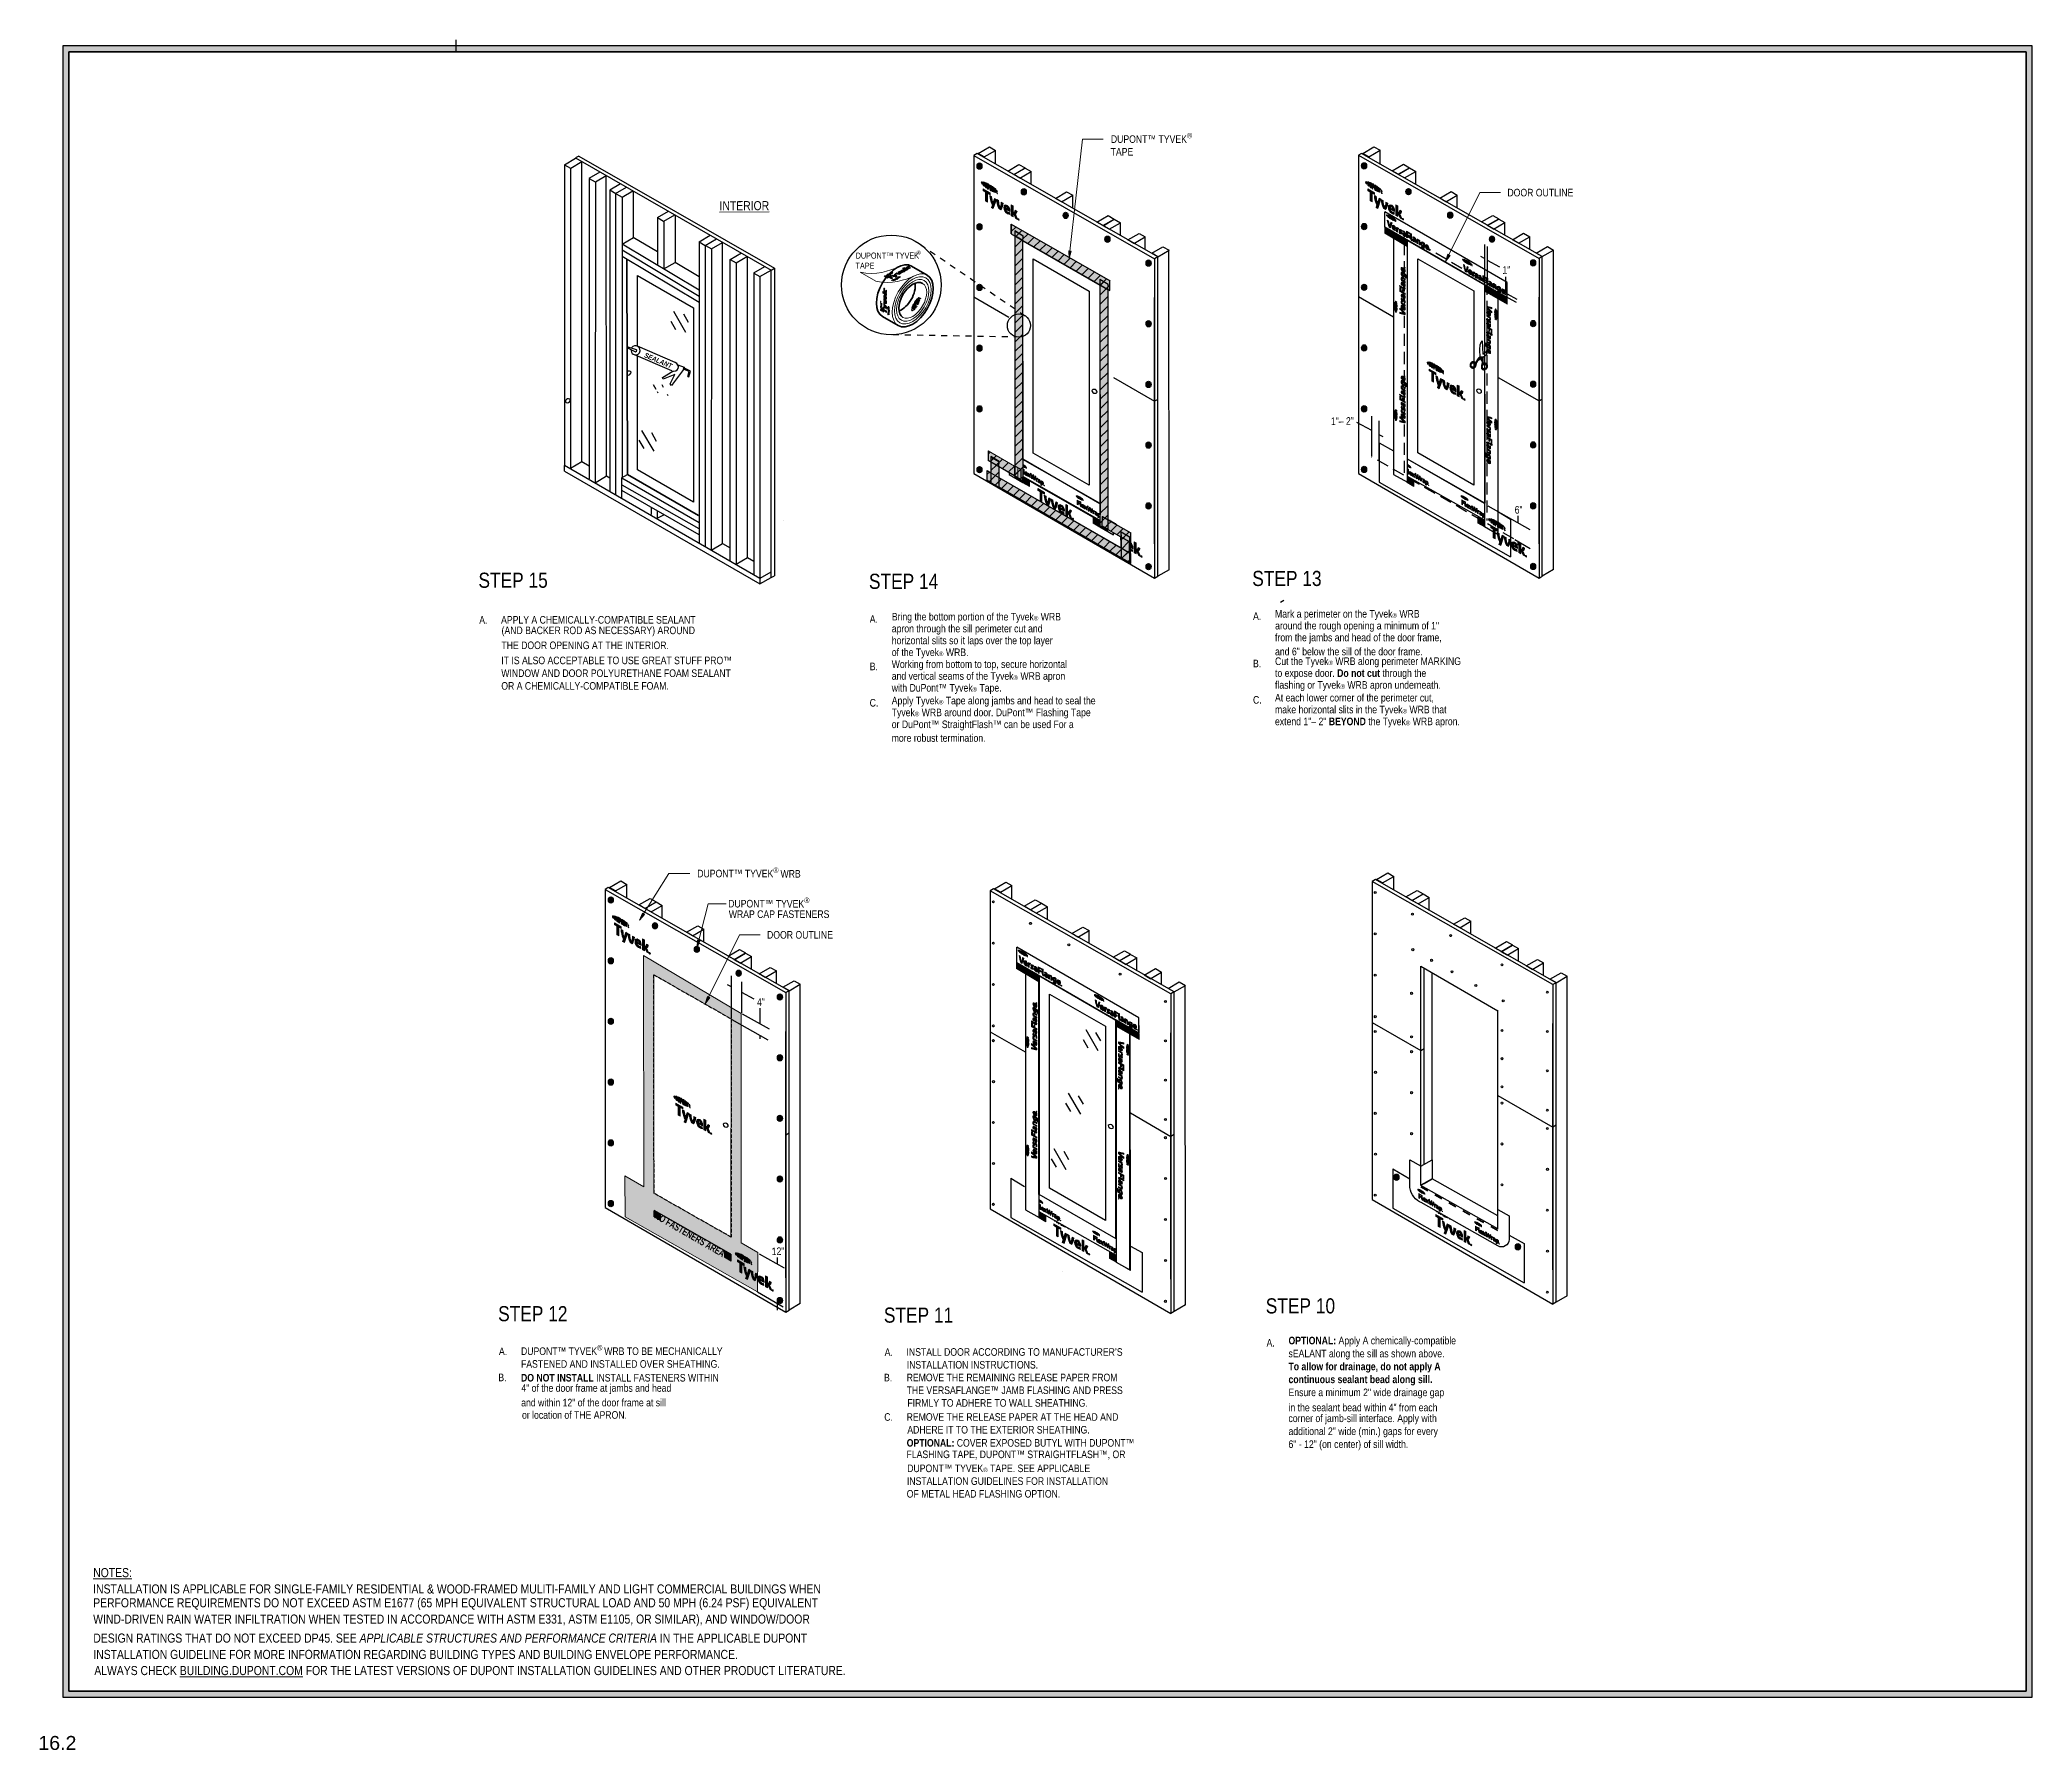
# Model space of a CAD drawing. Extents: x -1140 to 5605, y -816 to 1734.
# Drawn here: x 2322 to 5286, y -812 to 1733 of the extents above; entities that cross this region are included whole.
import ezdxf

# ---------------------------------------------------------------- set-up
doc = ezdxf.new("R2010")
doc.units = 0
doc.header["$MEASUREMENT"] = 0
for name, pattern in [('AI-Linetype-11', [13.504076, 9.002717, -4.501359]), ('AI-Linetype-12', [13.504076, 9.002717, -4.501359]), ('AI-Linetype-13', [13.504076, 9.002717, -4.501359]), ('AI-Linetype-14', [13.504076, 9.002717, -4.501359]), ('AI-Linetype-15', [27, 18, -9]), ('AI-Linetype-16', [13.504076, 9.002717, -4.501359]), ('AI-Linetype-17', [13.504076, 9.002717, -4.501359]), ('AI-Linetype-18', [27, 18, -9]), ('AI-Linetype-19', [13.504076, 9.002717, -4.501359]), ('AI-Linetype-2', [18, 9, -9]), ('AI-Linetype-20', [13.504076, 9.002717, -4.501359]), ('AI-Linetype-21', [27, 18, -9]), ('AI-Linetype-22', [27, 18, -9]), ('AI-Linetype-23', [7.8125, 5.208333, -2.604167]), ('AI-Linetype-24', [27, 18, -9]), ('AI-Linetype-25', [13.504076, 9.002717, -4.501359]), ('AI-Linetype-26', [13.504076, 9.002717, -4.501359]), ('AI-Linetype-27', [24, 12, -12]), ('AI-Linetype-3', [18, 9, -9])]:
    doc.linetypes.add(name, pattern=pattern)
for name, color, linetype, lineweight in [('.ATI-DETAIL', 7, 'Continuous', 0), ('.ATI-HATCH', 7, 'Continuous', 0), ('.ATI-TEXT', 7, 'Continuous', 0), ('0_0', 7, 'Continuous', 0), ('G-ANNO-TTLB', 7, 'Continuous', 0), ('Layer 12', 7, 'Continuous', 0), ('LOGOS', 7, 'Continuous', 0), ('TYVEK', 7, 'Continuous', 0), ('X-REF - TRACED', 7, 'Continuous', 0)]:
    doc.layers.add(name, color=color, linetype=linetype, lineweight=lineweight)
pattern_1 = [(45, (0, 0), (-7.071067, 7.07107), [])]

# ---------------------------------------------------------------- blocks, each defined once
blk = doc.blocks.new('Block_2')
at = {"layer": '0_0', "color": 18, "lineweight": 25, "true_color": 0x000000}
blk.add_line((3843.4, -100.1), (3843.4, -100.1), dxfattribs=at)
blk.add_line((3843.4, -100.1), (3843.4, -100.1), dxfattribs=at)
blk.add_line((3843.4, -100.1), (3843.4, -100.1), dxfattribs=at)
blk.add_line((3843.4, -100.1), (3843.4, -100.1), dxfattribs=at)
blk = doc.blocks.new('Block_39')
at = {"layer": 'LOGOS', "true_color": 0x17477e, "transparency": 33554687}
h = blk.add_hatch(color=156, dxfattribs=at)
h.dxf.hatch_style = 2
edge = h.paths.add_edge_path()
edge.add_spline(control_points=[(3572.6, 1335.8), (3572.5, 1335.8), (3572.5, 1335.7), (3572.5, 1335.5), (3572.5, 1335.5), (3572.5, 1335.2), (3572.5, 1335.2), (3572.5, 1335.2), (3573.3, 1334.7), (3573.3, 1334.7), (3573.3, 1334.7), (3573.3, 1335), (3573.3, 1335), (3573.3, 1335.4), (3573.2, 1335.6), (3572.9, 1335.8), (3572.8, 1335.8), (3572.7, 1335.9), (3572.6, 1335.8)], knot_values=[0, 0, 0, 0, 1, 1, 1, 2, 2, 2, 3, 3, 3, 4, 4, 4, 5, 5, 5, 6, 6, 6, 6], degree=3, periodic=0)
edge = h.paths.add_edge_path()
edge.add_spline(control_points=[(3573.6, 1335), (3573.6, 1335), (3573.6, 1334.5), (3573.6, 1334.5), (3573.6, 1334.5), (3574.5, 1334), (3574.5, 1334), (3574.5, 1334), (3574.5, 1333.5), (3574.5, 1333.5), (3574.5, 1333.5), (3572.2, 1334.9), (3572.2, 1334.9), (3572.2, 1334.9), (3572.2, 1335.6), (3572.2, 1335.6), (3572.2, 1336), (3572.2, 1336.1), (3572.3, 1336.2), (3572.4, 1336.4), (3572.6, 1336.4), (3572.9, 1336.3), (3573.3, 1336), (3573.6, 1335.4), (3573.6, 1335)], knot_values=[0, 0, 0, 0, 1, 1, 1, 2, 2, 2, 3, 3, 3, 4, 4, 4, 5, 5, 5, 6, 6, 6, 7, 7, 7, 8, 8, 8, 8], degree=3, periodic=0)
h = blk.add_hatch(color=156, dxfattribs=at)
h.dxf.hatch_style = 2
edge = h.paths.add_edge_path()
edge.add_spline(control_points=[(3574.6, 1340.5), (3574.6, 1340.1), (3574.4, 1340.1), (3574.1, 1340.2), (3574.1, 1340.2), (3573.1, 1340.8), (3573.1, 1340.8), (3573.1, 1340.8), (3573.1, 1340.6), (3573.1, 1340.6), (3573.1, 1340.6), (3572.8, 1340.7), (3572.8, 1340.7), (3572.8, 1340.7), (3572.8, 1341), (3572.8, 1341), (3572.6, 1341.1), (3572.5, 1341.1), (3572.4, 1341.2), (3572.4, 1341.2), (3572.3, 1341.7), (3572.3, 1341.7), (3572.4, 1341.6), (3572.6, 1341.5), (3572.8, 1341.4), (3572.8, 1341.4), (3572.8, 1341.9), (3572.8, 1341.9), (3572.8, 1341.9), (3573.1, 1341.6), (3573.1, 1341.6), (3573.1, 1341.6), (3573.1, 1341.2), (3573.1, 1341.2), (3573.1, 1341.2), (3574, 1340.7), (3574, 1340.7), (3574.2, 1340.6), (3574.3, 1340.6), (3574.3, 1340.8), (3574.3, 1340.8), (3574.3, 1340.9), (3574.3, 1341), (3574.3, 1341), (3574.5, 1340.9), (3574.5, 1340.9), (3574.5, 1340.7), (3574.6, 1340.6), (3574.6, 1340.5)], knot_values=[0, 0, 0, 0, 1, 1, 1, 2, 2, 2, 3, 3, 3, 4, 4, 4, 5, 5, 5, 6, 6, 6, 7, 7, 7, 8, 8, 8, 9, 9, 9, 10, 10, 10, 11, 11, 11, 12, 12, 12, 13, 13, 13, 14, 14, 14, 15, 15, 15, 16, 16, 16, 16], degree=3, periodic=0)
h = blk.add_hatch(color=156, dxfattribs=at)
h.dxf.hatch_style = 2
edge = h.paths.add_edge_path()
edge.add_spline(control_points=[(3573.1, 1343.6), (3573.1, 1343.6), (3572.6, 1343.9), (3572.6, 1343.9), (3572.6, 1343.9), (3572.6, 1343.9), (3572.6, 1343.9), (3572.6, 1343.9), (3573.1, 1343.4), (3573.1, 1343.4), (3573.1, 1343.4), (3573.1, 1343.3), (3573.1, 1343.3), (3573.1, 1343.3), (3572.6, 1343.3), (3572.6, 1343.3), (3572.6, 1343.3), (3572.6, 1343.3), (3572.6, 1343.3), (3572.6, 1343.3), (3573.1, 1343), (3573.1, 1343), (3573.1, 1343), (3573.1, 1342.9), (3573.1, 1342.9), (3573.1, 1342.9), (3572.4, 1343.3), (3572.4, 1343.3), (3572.4, 1343.3), (3572.4, 1343.5), (3572.4, 1343.5), (3572.4, 1343.5), (3572.9, 1343.4), (3572.9, 1343.4), (3572.9, 1343.4), (3572.4, 1343.9), (3572.4, 1343.9), (3572.4, 1343.9), (3572.4, 1344.2), (3572.4, 1344.2), (3572.4, 1344.2), (3573.1, 1343.8), (3573.1, 1343.8), (3573.1, 1343.8), (3573.1, 1343.6), (3573.1, 1343.6)], knot_values=[0, 0, 0, 0, 1, 1, 1, 2, 2, 2, 3, 3, 3, 4, 4, 4, 5, 5, 5, 6, 6, 6, 7, 7, 7, 8, 8, 8, 9, 9, 9, 10, 10, 10, 11, 11, 11, 12, 12, 12, 13, 13, 13, 14, 14, 14, 15, 15, 15, 15], degree=3, periodic=0)
edge = h.paths.add_edge_path()
edge.add_spline(control_points=[(3572.5, 1342.8), (3572.5, 1342.8), (3573.1, 1342.4), (3573.1, 1342.4), (3573.1, 1342.4), (3573.1, 1342.3), (3573.1, 1342.3), (3573.1, 1342.3), (3572.5, 1342.6), (3572.5, 1342.6), (3572.5, 1342.6), (3572.5, 1342.3), (3572.5, 1342.3), (3572.5, 1342.3), (3572.4, 1342.4), (3572.4, 1342.4), (3572.4, 1342.4), (3572.4, 1343.1), (3572.4, 1343.1), (3572.4, 1343.1), (3572.5, 1343), (3572.5, 1343), (3572.5, 1343), (3572.5, 1342.8), (3572.5, 1342.8)], knot_values=[0, 0, 0, 0, 1, 1, 1, 2, 2, 2, 3, 3, 3, 4, 4, 4, 5, 5, 5, 6, 6, 6, 7, 7, 7, 8, 8, 8, 8], degree=3, periodic=0)
h = blk.add_hatch(color=156, dxfattribs=at)
h.dxf.hatch_style = 2
edge = h.paths.add_edge_path()
edge.add_spline(control_points=[(3574.5, 1338.9), (3574.5, 1338.9), (3573.4, 1339.6), (3573.4, 1339.6), (3573.1, 1339.7), (3573.1, 1339.7), (3573.1, 1339.5), (3573.1, 1339.4), (3573.2, 1339.2), (3573.3, 1339), (3573.3, 1339), (3574.5, 1338.2), (3574.5, 1338.2), (3574.5, 1338.2), (3574.5, 1337.8), (3574.5, 1337.8), (3574.5, 1337.8), (3573.3, 1338.6), (3573.3, 1338.6), (3573.1, 1338.7), (3573, 1338.7), (3572.8, 1338.7), (3572.8, 1338.7), (3572.7, 1339.2), (3572.7, 1339.2), (3572.8, 1339.2), (3572.9, 1339.1), (3573, 1339.1), (3572.8, 1339.4), (3572.8, 1339.6), (3572.8, 1339.8), (3572.8, 1340.1), (3572.9, 1340.3), (3573.2, 1340.1), (3573.2, 1340.1), (3574.5, 1339.3), (3574.5, 1339.3), (3574.5, 1339.3), (3574.5, 1338.9), (3574.5, 1338.9)], knot_values=[0, 0, 0, 0, 1, 1, 1, 2, 2, 2, 3, 3, 3, 4, 4, 4, 5, 5, 5, 6, 6, 6, 7, 7, 7, 8, 8, 8, 9, 9, 9, 10, 10, 10, 11, 11, 11, 12, 12, 12, 13, 13, 13, 13], degree=3, periodic=0)
h = blk.add_hatch(color=156, dxfattribs=at)
h.dxf.hatch_style = 2
edge = h.paths.add_edge_path()
edge.add_spline(control_points=[(3573, 1337.3), (3573, 1337), (3573.2, 1336.8), (3573.6, 1336.6), (3574.1, 1336.3), (3574.3, 1336.3), (3574.3, 1336.6), (3574.3, 1336.9), (3574.1, 1337.1), (3573.7, 1337.4), (3573.2, 1337.6), (3573, 1337.6), (3573, 1337.3)], knot_values=[0, 0, 0, 0, 1, 1, 1, 2, 2, 2, 3, 3, 3, 4, 4, 4, 4], degree=3, periodic=0)
edge = h.paths.add_edge_path()
edge.add_spline(control_points=[(3574.6, 1336.4), (3574.6, 1335.9), (3574.2, 1335.8), (3573.7, 1336.1), (3573.1, 1336.4), (3572.8, 1336.9), (3572.8, 1337.5), (3572.8, 1338), (3573.1, 1338.1), (3573.7, 1337.8), (3574.2, 1337.5), (3574.6, 1337), (3574.6, 1336.4)], knot_values=[0, 0, 0, 0, 1, 1, 1, 2, 2, 2, 3, 3, 3, 4, 4, 4, 4], degree=3, periodic=0)
h = blk.add_hatch(color=156, dxfattribs=at)
h.dxf.hatch_style = 2
edge = h.paths.add_edge_path()
edge.add_spline(control_points=[(3574.6, 1332.7), (3574.5, 1332.6), (3574.5, 1332.6), (3574.4, 1332.6), (3574.5, 1332.4), (3574.6, 1332.2), (3574.6, 1332), (3574.6, 1331.7), (3574.5, 1331.6), (3574.4, 1331.6), (3574.3, 1331.5), (3574.2, 1331.6), (3574, 1331.7), (3574, 1331.7), (3572.8, 1332.4), (3572.8, 1332.4), (3572.8, 1332.4), (3572.8, 1332.8), (3572.8, 1332.8), (3572.8, 1332.8), (3573.9, 1332.2), (3573.9, 1332.2), (3574.1, 1332), (3574.3, 1332), (3574.3, 1332.2), (3574.3, 1332.4), (3574.2, 1332.6), (3574.1, 1332.8), (3574.1, 1332.8), (3572.8, 1333.5), (3572.8, 1333.5), (3572.8, 1333.5), (3572.8, 1333.9), (3572.8, 1333.9), (3572.8, 1333.9), (3574.1, 1333.2), (3574.1, 1333.2), (3574.3, 1333), (3574.4, 1333.1), (3574.4, 1333.1), (3574.4, 1333.1), (3574.6, 1332.7), (3574.6, 1332.7)], knot_values=[0, 0, 0, 0, 1, 1, 1, 2, 2, 2, 3, 3, 3, 4, 4, 4, 5, 5, 5, 6, 6, 6, 7, 7, 7, 8, 8, 8, 9, 9, 9, 10, 10, 10, 11, 11, 11, 12, 12, 12, 13, 13, 13, 14, 14, 14, 14], degree=3, periodic=0)
h = blk.add_hatch(color=156, dxfattribs=at)
h.dxf.hatch_style = 2
edge = h.paths.add_edge_path()
edge.add_spline(control_points=[(3572.7, 1331.3), (3572.5, 1331.2), (3572.5, 1331.1), (3572.5, 1330.9), (3572.5, 1330.9), (3572.5, 1330.6), (3572.5, 1330.6), (3572.5, 1330.6), (3574.2, 1329.6), (3574.2, 1329.6), (3574.2, 1329.6), (3574.2, 1329.9), (3574.2, 1329.9), (3574.2, 1330.4), (3573.9, 1330.7), (3573.4, 1331), (3573.1, 1331.2), (3572.8, 1331.3), (3572.7, 1331.3)], knot_values=[0, 0, 0, 0, 1, 1, 1, 2, 2, 2, 3, 3, 3, 4, 4, 4, 5, 5, 5, 6, 6, 6, 6], degree=3, periodic=0)
edge = h.paths.add_edge_path()
edge.add_spline(control_points=[(3574.2, 1330.8), (3574.4, 1330.4), (3574.5, 1330.1), (3574.5, 1329.6), (3574.5, 1329.6), (3574.5, 1329), (3574.5, 1329), (3574.5, 1329), (3572.2, 1330.3), (3572.2, 1330.3), (3572.2, 1330.3), (3572.2, 1330.9), (3572.2, 1330.9), (3572.2, 1331.4), (3572.2, 1331.6), (3572.5, 1331.8), (3572.7, 1331.8), (3573, 1331.8), (3573.3, 1331.6), (3573.7, 1331.4), (3574, 1331.1), (3574.2, 1330.8)], knot_values=[0, 0, 0, 0, 1, 1, 1, 2, 2, 2, 3, 3, 3, 4, 4, 4, 5, 5, 5, 6, 6, 6, 7, 7, 7, 7], degree=3, periodic=0)
at = {"layer": 'LOGOS'}
for points, knots in [([(3573.6, 1335), (3573.6, 1335), (3573.6, 1334.5), (3573.6, 1334.5), (3573.6, 1334.5), (3574.5, 1334), (3574.5, 1334), (3574.5, 1334), (3574.5, 1333.5), (3574.5, 1333.5), (3574.5, 1333.5), (3572.2, 1334.9), (3572.2, 1334.9), (3572.2, 1334.9), (3572.2, 1335.6), (3572.2, 1335.6), (3572.2, 1336), (3572.2, 1336.1), (3572.3, 1336.2), (3572.4, 1336.4), (3572.6, 1336.4), (3572.9, 1336.3), (3573.3, 1336), (3573.6, 1335.4), (3573.6, 1335)], [0, 0, 0, 0, 1, 1, 1, 2, 2, 2, 3, 3, 3, 4, 4, 4, 5, 5, 5, 6, 6, 6, 7, 7, 7, 8, 8, 8, 8]), ([(3574.6, 1340.5), (3574.6, 1340.1), (3574.4, 1340.1), (3574.1, 1340.2), (3574.1, 1340.2), (3573.1, 1340.8), (3573.1, 1340.8), (3573.1, 1340.8), (3573.1, 1340.6), (3573.1, 1340.6), (3573.1, 1340.6), (3572.8, 1340.7), (3572.8, 1340.7), (3572.8, 1340.7), (3572.8, 1341), (3572.8, 1341), (3572.6, 1341.1), (3572.5, 1341.1), (3572.4, 1341.2), (3572.4, 1341.2), (3572.3, 1341.7), (3572.3, 1341.7), (3572.4, 1341.6), (3572.6, 1341.5), (3572.8, 1341.4), (3572.8, 1341.4), (3572.8, 1341.9), (3572.8, 1341.9), (3572.8, 1341.9), (3573.1, 1341.6), (3573.1, 1341.6), (3573.1, 1341.6), (3573.1, 1341.2), (3573.1, 1341.2), (3573.1, 1341.2), (3574, 1340.7), (3574, 1340.7), (3574.2, 1340.6), (3574.3, 1340.6), (3574.3, 1340.8), (3574.3, 1340.8), (3574.3, 1340.9), (3574.3, 1341), (3574.3, 1341), (3574.5, 1340.9), (3574.5, 1340.9), (3574.5, 1340.7), (3574.6, 1340.6), (3574.6, 1340.5)], [0, 0, 0, 0, 1, 1, 1, 2, 2, 2, 3, 3, 3, 4, 4, 4, 5, 5, 5, 6, 6, 6, 7, 7, 7, 8, 8, 8, 9, 9, 9, 10, 10, 10, 11, 11, 11, 12, 12, 12, 13, 13, 13, 14, 14, 14, 15, 15, 15, 16, 16, 16, 16]), ([(3573.1, 1343.6), (3573.1, 1343.6), (3572.6, 1343.9), (3572.6, 1343.9), (3572.6, 1343.9), (3572.6, 1343.9), (3572.6, 1343.9), (3572.6, 1343.9), (3573.1, 1343.4), (3573.1, 1343.4), (3573.1, 1343.4), (3573.1, 1343.3), (3573.1, 1343.3), (3573.1, 1343.3), (3572.6, 1343.3), (3572.6, 1343.3), (3572.6, 1343.3), (3572.6, 1343.3), (3572.6, 1343.3), (3572.6, 1343.3), (3573.1, 1343), (3573.1, 1343), (3573.1, 1343), (3573.1, 1342.9), (3573.1, 1342.9), (3573.1, 1342.9), (3572.4, 1343.3), (3572.4, 1343.3), (3572.4, 1343.3), (3572.4, 1343.5), (3572.4, 1343.5), (3572.4, 1343.5), (3572.9, 1343.4), (3572.9, 1343.4), (3572.9, 1343.4), (3572.4, 1343.9), (3572.4, 1343.9), (3572.4, 1343.9), (3572.4, 1344.2), (3572.4, 1344.2), (3572.4, 1344.2), (3573.1, 1343.8), (3573.1, 1343.8), (3573.1, 1343.8), (3573.1, 1343.6), (3573.1, 1343.6)], [0, 0, 0, 0, 1, 1, 1, 2, 2, 2, 3, 3, 3, 4, 4, 4, 5, 5, 5, 6, 6, 6, 7, 7, 7, 8, 8, 8, 9, 9, 9, 10, 10, 10, 11, 11, 11, 12, 12, 12, 13, 13, 13, 14, 14, 14, 15, 15, 15, 15]), ([(3572.5, 1342.8), (3572.5, 1342.8), (3573.1, 1342.4), (3573.1, 1342.4), (3573.1, 1342.4), (3573.1, 1342.3), (3573.1, 1342.3), (3573.1, 1342.3), (3572.5, 1342.6), (3572.5, 1342.6), (3572.5, 1342.6), (3572.5, 1342.3), (3572.5, 1342.3), (3572.5, 1342.3), (3572.4, 1342.4), (3572.4, 1342.4), (3572.4, 1342.4), (3572.4, 1343.1), (3572.4, 1343.1), (3572.4, 1343.1), (3572.5, 1343), (3572.5, 1343), (3572.5, 1343), (3572.5, 1342.8), (3572.5, 1342.8)], [0, 0, 0, 0, 1, 1, 1, 2, 2, 2, 3, 3, 3, 4, 4, 4, 5, 5, 5, 6, 6, 6, 7, 7, 7, 8, 8, 8, 8]), ([(3572.6, 1335.8), (3572.5, 1335.8), (3572.5, 1335.7), (3572.5, 1335.5), (3572.5, 1335.5), (3572.5, 1335.2), (3572.5, 1335.2), (3572.5, 1335.2), (3573.3, 1334.7), (3573.3, 1334.7), (3573.3, 1334.7), (3573.3, 1335), (3573.3, 1335), (3573.3, 1335.4), (3573.2, 1335.6), (3572.9, 1335.8), (3572.8, 1335.8), (3572.7, 1335.9), (3572.6, 1335.8)], [0, 0, 0, 0, 1, 1, 1, 2, 2, 2, 3, 3, 3, 4, 4, 4, 5, 5, 5, 6, 6, 6, 6]), ([(3574.5, 1338.9), (3574.5, 1338.9), (3573.4, 1339.6), (3573.4, 1339.6), (3573.1, 1339.7), (3573.1, 1339.7), (3573.1, 1339.5), (3573.1, 1339.4), (3573.2, 1339.2), (3573.3, 1339), (3573.3, 1339), (3574.5, 1338.2), (3574.5, 1338.2), (3574.5, 1338.2), (3574.5, 1337.8), (3574.5, 1337.8), (3574.5, 1337.8), (3573.3, 1338.6), (3573.3, 1338.6), (3573.1, 1338.7), (3573, 1338.7), (3572.8, 1338.7), (3572.8, 1338.7), (3572.7, 1339.2), (3572.7, 1339.2), (3572.8, 1339.2), (3572.9, 1339.1), (3573, 1339.1), (3572.8, 1339.4), (3572.8, 1339.6), (3572.8, 1339.8), (3572.8, 1340.1), (3572.9, 1340.3), (3573.2, 1340.1), (3573.2, 1340.1), (3574.5, 1339.3), (3574.5, 1339.3), (3574.5, 1339.3), (3574.5, 1338.9), (3574.5, 1338.9)], [0, 0, 0, 0, 1, 1, 1, 2, 2, 2, 3, 3, 3, 4, 4, 4, 5, 5, 5, 6, 6, 6, 7, 7, 7, 8, 8, 8, 9, 9, 9, 10, 10, 10, 11, 11, 11, 12, 12, 12, 13, 13, 13, 13]), ([(3574.6, 1336.4), (3574.6, 1335.9), (3574.2, 1335.8), (3573.7, 1336.1), (3573.1, 1336.4), (3572.8, 1336.9), (3572.8, 1337.5), (3572.8, 1338), (3573.1, 1338.1), (3573.7, 1337.8), (3574.2, 1337.5), (3574.6, 1337), (3574.6, 1336.4)], [0, 0, 0, 0, 1, 1, 1, 2, 2, 2, 3, 3, 3, 4, 4, 4, 4]), ([(3574.6, 1332.7), (3574.5, 1332.6), (3574.5, 1332.6), (3574.4, 1332.6), (3574.5, 1332.4), (3574.6, 1332.2), (3574.6, 1332), (3574.6, 1331.7), (3574.5, 1331.6), (3574.4, 1331.6), (3574.3, 1331.5), (3574.2, 1331.6), (3574, 1331.7), (3574, 1331.7), (3572.8, 1332.4), (3572.8, 1332.4), (3572.8, 1332.4), (3572.8, 1332.8), (3572.8, 1332.8), (3572.8, 1332.8), (3573.9, 1332.2), (3573.9, 1332.2), (3574.1, 1332), (3574.3, 1332), (3574.3, 1332.2), (3574.3, 1332.4), (3574.2, 1332.6), (3574.1, 1332.8), (3574.1, 1332.8), (3572.8, 1333.5), (3572.8, 1333.5), (3572.8, 1333.5), (3572.8, 1333.9), (3572.8, 1333.9), (3572.8, 1333.9), (3574.1, 1333.2), (3574.1, 1333.2), (3574.3, 1333), (3574.4, 1333.1), (3574.4, 1333.1), (3574.4, 1333.1), (3574.6, 1332.7), (3574.6, 1332.7)], [0, 0, 0, 0, 1, 1, 1, 2, 2, 2, 3, 3, 3, 4, 4, 4, 5, 5, 5, 6, 6, 6, 7, 7, 7, 8, 8, 8, 9, 9, 9, 10, 10, 10, 11, 11, 11, 12, 12, 12, 13, 13, 13, 14, 14, 14, 14]), ([(3573, 1337.3), (3573, 1337), (3573.2, 1336.8), (3573.6, 1336.6), (3574.1, 1336.3), (3574.3, 1336.3), (3574.3, 1336.6), (3574.3, 1336.9), (3574.1, 1337.1), (3573.7, 1337.4), (3573.2, 1337.6), (3573, 1337.6), (3573, 1337.3)], [0, 0, 0, 0, 1, 1, 1, 2, 2, 2, 3, 3, 3, 4, 4, 4, 4]), ([(3574.2, 1330.8), (3574.4, 1330.4), (3574.5, 1330.1), (3574.5, 1329.6), (3574.5, 1329.6), (3574.5, 1329), (3574.5, 1329), (3574.5, 1329), (3572.2, 1330.3), (3572.2, 1330.3), (3572.2, 1330.3), (3572.2, 1330.9), (3572.2, 1330.9), (3572.2, 1331.4), (3572.2, 1331.6), (3572.5, 1331.8), (3572.7, 1331.8), (3573, 1331.8), (3573.3, 1331.6), (3573.7, 1331.4), (3574, 1331.1), (3574.2, 1330.8)], [0, 0, 0, 0, 1, 1, 1, 2, 2, 2, 3, 3, 3, 4, 4, 4, 5, 5, 5, 6, 6, 6, 7, 7, 7, 7]), ([(3572.7, 1331.3), (3572.5, 1331.2), (3572.5, 1331.1), (3572.5, 1330.9), (3572.5, 1330.9), (3572.5, 1330.6), (3572.5, 1330.6), (3572.5, 1330.6), (3574.2, 1329.6), (3574.2, 1329.6), (3574.2, 1329.6), (3574.2, 1329.9), (3574.2, 1329.9), (3574.2, 1330.4), (3573.9, 1330.7), (3573.4, 1331), (3573.1, 1331.2), (3572.8, 1331.3), (3572.7, 1331.3)], [0, 0, 0, 0, 1, 1, 1, 2, 2, 2, 3, 3, 3, 4, 4, 4, 5, 5, 5, 6, 6, 6, 6])]:
    blk.add_open_spline(points, degree=3, knots=knots, dxfattribs=at)
blk = doc.blocks.new('Block_40')
at = {"layer": 'LOGOS', "true_color": 0x17477e, "transparency": 33554687}
h = blk.add_hatch(color=156, dxfattribs=at)
h.dxf.hatch_style = 2
edge = h.paths.add_edge_path()
edge.add_spline(control_points=[(3584.4, 1335), (3584.2, 1335.1), (3584.1, 1335.1), (3584.1, 1334.9), (3584.1, 1334.6), (3584.2, 1334.4), (3584.4, 1334.3), (3584.4, 1334.3), (3584.4, 1335), (3584.4, 1335)], knot_values=[0, 0, 0, 0, 1, 1, 1, 2, 2, 2, 3, 3, 3, 3], degree=3, periodic=0)
edge = h.paths.add_edge_path()
edge.add_spline(control_points=[(3584.7, 1334.1), (3585, 1334), (3585.1, 1334), (3585.1, 1334.3), (3585.1, 1334.5), (3585.1, 1334.6), (3585, 1334.7), (3585, 1334.7), (3585, 1335.8), (3585, 1335.8), (3585.2, 1335.6), (3585.5, 1335), (3585.5, 1334.1), (3585.5, 1333.2), (3585.2, 1332.8), (3584.6, 1333.1), (3584, 1333.5), (3583.8, 1334.2), (3583.8, 1335), (3583.8, 1335.8), (3584, 1336.4), (3584.7, 1336), (3584.7, 1336), (3584.8, 1335.9), (3584.8, 1335.9), (3584.8, 1335.9), (3584.7, 1334.1), (3584.7, 1334.1)], knot_values=[0, 0, 0, 0, 1, 1, 1, 2, 2, 2, 3, 3, 3, 4, 4, 4, 5, 5, 5, 6, 6, 6, 7, 7, 7, 8, 8, 8, 9, 9, 9, 9], degree=3, periodic=0)
h = blk.add_hatch(color=156, dxfattribs=at)
h.dxf.hatch_style = 2
edge = h.paths.add_edge_path()
edge.add_spline(control_points=[(3583.7, 1324.6), (3583.7, 1324.6), (3583.7, 1323.7), (3583.7, 1323.7), (3583.7, 1323.7), (3583.1, 1324), (3583.1, 1324), (3583.1, 1324), (3583.1, 1326.9), (3583.1, 1326.9), (3583.1, 1326.9), (3583.7, 1326.6), (3583.7, 1326.6), (3583.7, 1326.6), (3583.7, 1325.7), (3583.7, 1325.7), (3583.7, 1325.7), (3585.4, 1324.7), (3585.4, 1324.7), (3585.4, 1324.7), (3585.4, 1323.6), (3585.4, 1323.6), (3585.4, 1323.6), (3583.7, 1324.6), (3583.7, 1324.6)], knot_values=[0, 0, 0, 0, 1, 1, 1, 2, 2, 2, 3, 3, 3, 4, 4, 4, 5, 5, 5, 6, 6, 6, 7, 7, 7, 8, 8, 8, 8], degree=3, periodic=0)
h = blk.add_hatch(color=156, dxfattribs=at)
h.dxf.hatch_style = 2
edge = h.paths.add_edge_path()
edge.add_spline(control_points=[(3585.1, 1330.9), (3585.1, 1331.2), (3584.8, 1331.4), (3584.6, 1331.5), (3584.4, 1331.6), (3584.2, 1331.6), (3584.2, 1331.4), (3584.2, 1331.1), (3584.4, 1330.9), (3584.6, 1330.7), (3584.8, 1330.6), (3585.1, 1330.6), (3585.1, 1330.9)], knot_values=[0, 0, 0, 0, 1, 1, 1, 2, 2, 2, 3, 3, 3, 4, 4, 4, 4], degree=3, periodic=0)
edge = h.paths.add_edge_path()
edge.add_spline(control_points=[(3584.4, 1329.8), (3584.3, 1329.9), (3584, 1330), (3583.8, 1330.1), (3583.8, 1330.1), (3583.8, 1331.2), (3583.8, 1331.2), (3583.8, 1331.2), (3584.1, 1331), (3584.1, 1331), (3584.1, 1331), (3584.1, 1331), (3584.1, 1331), (3583.9, 1331.3), (3583.8, 1331.6), (3583.8, 1332.1), (3583.8, 1332.7), (3584, 1333), (3584.6, 1332.6), (3585.2, 1332.3), (3585.5, 1331.6), (3585.5, 1331), (3585.5, 1330.7), (3585.4, 1330.5), (3585.2, 1330.4), (3585.2, 1330.4), (3586, 1329.9), (3586, 1329.9), (3586, 1329.9), (3586, 1328.8), (3586, 1328.8), (3586, 1328.8), (3584.4, 1329.8), (3584.4, 1329.8)], knot_values=[0, 0, 0, 0, 1, 1, 1, 2, 2, 2, 3, 3, 3, 4, 4, 4, 5, 5, 5, 6, 6, 6, 7, 7, 7, 8, 8, 8, 9, 9, 9, 10, 10, 10, 11, 11, 11, 11], degree=3, periodic=0)
h = blk.add_hatch(color=156, dxfattribs=at)
h.dxf.hatch_style = 2
edge = h.paths.add_edge_path()
edge.add_spline(control_points=[(3584.8, 1327.7), (3584.8, 1327.3), (3584.8, 1327.1), (3585, 1327), (3585.1, 1326.9), (3585.1, 1327), (3585.1, 1327.2), (3585.1, 1327.4), (3585, 1327.7), (3584.8, 1327.8), (3584.8, 1327.8), (3584.7, 1327.8), (3584.7, 1327.8), (3584.7, 1327.8), (3584.8, 1327.7), (3584.8, 1327.7)], knot_values=[0, 0, 0, 0, 1, 1, 1, 2, 2, 2, 3, 3, 3, 4, 4, 4, 5, 5, 5, 5], degree=3, periodic=0)
edge = h.paths.add_edge_path()
edge.add_spline(control_points=[(3584.3, 1326.4), (3584.1, 1326.6), (3583.9, 1326.8), (3583.9, 1327.1), (3583.8, 1327.4), (3583.8, 1327.7), (3583.8, 1328), (3583.8, 1329), (3583.9, 1329.3), (3584.4, 1329), (3584.4, 1329), (3585.2, 1328.6), (3585.2, 1328.6), (3585.3, 1328.6), (3585.3, 1328.5), (3585.4, 1328.5), (3585.4, 1328.5), (3585.4, 1327.5), (3585.4, 1327.5), (3585.4, 1327.5), (3585.2, 1327.6), (3585.2, 1327.6), (3585.4, 1327.3), (3585.5, 1327), (3585.5, 1326.6), (3585.5, 1326.4), (3585.5, 1326.1), (3585.4, 1326), (3585.4, 1325.9), (3585.2, 1325.8), (3585, 1325.9), (3584.5, 1326.2), (3584.4, 1326.9), (3584.4, 1327.7), (3584.4, 1327.7), (3584.4, 1328), (3584.4, 1328), (3584.4, 1328), (3584.4, 1328), (3584.4, 1328), (3584.2, 1328.1), (3584.1, 1328.1), (3584.1, 1327.9), (3584.1, 1327.6), (3584.2, 1327.5), (3584.3, 1327.4), (3584.3, 1327.4), (3584.3, 1326.4), (3584.3, 1326.4)], knot_values=[0, 0, 0, 0, 1, 1, 1, 2, 2, 2, 3, 3, 3, 4, 4, 4, 5, 5, 5, 6, 6, 6, 7, 7, 7, 8, 8, 8, 9, 9, 9, 10, 10, 10, 11, 11, 11, 12, 12, 12, 13, 13, 13, 14, 14, 14, 15, 15, 15, 16, 16, 16, 16], degree=3, periodic=0)
at = {"layer": 'LOGOS'}
for points, knots in [([(3584.7, 1334.1), (3585, 1334), (3585.1, 1334), (3585.1, 1334.3), (3585.1, 1334.5), (3585.1, 1334.6), (3585, 1334.7), (3585, 1334.7), (3585, 1335.8), (3585, 1335.8), (3585.2, 1335.6), (3585.5, 1335), (3585.5, 1334.1), (3585.5, 1333.2), (3585.2, 1332.8), (3584.6, 1333.1), (3584, 1333.5), (3583.8, 1334.2), (3583.8, 1335), (3583.8, 1335.8), (3584, 1336.4), (3584.7, 1336), (3584.7, 1336), (3584.8, 1335.9), (3584.8, 1335.9), (3584.8, 1335.9), (3584.7, 1334.1), (3584.7, 1334.1)], [0, 0, 0, 0, 1, 1, 1, 2, 2, 2, 3, 3, 3, 4, 4, 4, 5, 5, 5, 6, 6, 6, 7, 7, 7, 8, 8, 8, 9, 9, 9, 9]), ([(3584.4, 1335), (3584.2, 1335.1), (3584.1, 1335.1), (3584.1, 1334.9), (3584.1, 1334.6), (3584.2, 1334.4), (3584.4, 1334.3), (3584.4, 1334.3), (3584.4, 1335), (3584.4, 1335)], [0, 0, 0, 0, 1, 1, 1, 2, 2, 2, 3, 3, 3, 3]), ([(3583.7, 1324.6), (3583.7, 1324.6), (3583.7, 1323.7), (3583.7, 1323.7), (3583.7, 1323.7), (3583.1, 1324), (3583.1, 1324), (3583.1, 1324), (3583.1, 1326.9), (3583.1, 1326.9), (3583.1, 1326.9), (3583.7, 1326.6), (3583.7, 1326.6), (3583.7, 1326.6), (3583.7, 1325.7), (3583.7, 1325.7), (3583.7, 1325.7), (3585.4, 1324.7), (3585.4, 1324.7), (3585.4, 1324.7), (3585.4, 1323.6), (3585.4, 1323.6), (3585.4, 1323.6), (3583.7, 1324.6), (3583.7, 1324.6)], [0, 0, 0, 0, 1, 1, 1, 2, 2, 2, 3, 3, 3, 4, 4, 4, 5, 5, 5, 6, 6, 6, 7, 7, 7, 8, 8, 8, 8]), ([(3584.4, 1329.8), (3584.3, 1329.9), (3584, 1330), (3583.8, 1330.1), (3583.8, 1330.1), (3583.8, 1331.2), (3583.8, 1331.2), (3583.8, 1331.2), (3584.1, 1331), (3584.1, 1331), (3584.1, 1331), (3584.1, 1331), (3584.1, 1331), (3583.9, 1331.3), (3583.8, 1331.6), (3583.8, 1332.1), (3583.8, 1332.7), (3584, 1333), (3584.6, 1332.6), (3585.2, 1332.3), (3585.5, 1331.6), (3585.5, 1331), (3585.5, 1330.7), (3585.4, 1330.5), (3585.2, 1330.4), (3585.2, 1330.4), (3586, 1329.9), (3586, 1329.9), (3586, 1329.9), (3586, 1328.8), (3586, 1328.8), (3586, 1328.8), (3584.4, 1329.8), (3584.4, 1329.8)], [0, 0, 0, 0, 1, 1, 1, 2, 2, 2, 3, 3, 3, 4, 4, 4, 5, 5, 5, 6, 6, 6, 7, 7, 7, 8, 8, 8, 9, 9, 9, 10, 10, 10, 11, 11, 11, 11]), ([(3584.3, 1326.4), (3584.1, 1326.6), (3583.9, 1326.8), (3583.9, 1327.1), (3583.8, 1327.4), (3583.8, 1327.7), (3583.8, 1328), (3583.8, 1329), (3583.9, 1329.3), (3584.4, 1329), (3584.4, 1329), (3585.2, 1328.6), (3585.2, 1328.6), (3585.3, 1328.6), (3585.3, 1328.5), (3585.4, 1328.5), (3585.4, 1328.5), (3585.4, 1327.5), (3585.4, 1327.5), (3585.4, 1327.5), (3585.2, 1327.6), (3585.2, 1327.6), (3585.4, 1327.3), (3585.5, 1327), (3585.5, 1326.6), (3585.5, 1326.4), (3585.5, 1326.1), (3585.4, 1326), (3585.4, 1325.9), (3585.2, 1325.8), (3585, 1325.9), (3584.5, 1326.2), (3584.4, 1326.9), (3584.4, 1327.7), (3584.4, 1327.7), (3584.4, 1328), (3584.4, 1328), (3584.4, 1328), (3584.4, 1328), (3584.4, 1328), (3584.2, 1328.1), (3584.1, 1328.1), (3584.1, 1327.9), (3584.1, 1327.6), (3584.2, 1327.5), (3584.3, 1327.4), (3584.3, 1327.4), (3584.3, 1326.4), (3584.3, 1326.4)], [0, 0, 0, 0, 1, 1, 1, 2, 2, 2, 3, 3, 3, 4, 4, 4, 5, 5, 5, 6, 6, 6, 7, 7, 7, 8, 8, 8, 9, 9, 9, 10, 10, 10, 11, 11, 11, 12, 12, 12, 13, 13, 13, 14, 14, 14, 15, 15, 15, 16, 16, 16, 16]), ([(3585.1, 1330.9), (3585.1, 1331.2), (3584.8, 1331.4), (3584.6, 1331.5), (3584.4, 1331.6), (3584.2, 1331.6), (3584.2, 1331.4), (3584.2, 1331.1), (3584.4, 1330.9), (3584.6, 1330.7), (3584.8, 1330.6), (3585.1, 1330.6), (3585.1, 1330.9)], [0, 0, 0, 0, 1, 1, 1, 2, 2, 2, 3, 3, 3, 4, 4, 4, 4]), ([(3584.8, 1327.7), (3584.8, 1327.3), (3584.8, 1327.1), (3585, 1327), (3585.1, 1326.9), (3585.1, 1327), (3585.1, 1327.2), (3585.1, 1327.4), (3585, 1327.7), (3584.8, 1327.8), (3584.8, 1327.8), (3584.7, 1327.8), (3584.7, 1327.8), (3584.7, 1327.8), (3584.8, 1327.7), (3584.8, 1327.7)], [0, 0, 0, 0, 1, 1, 1, 2, 2, 2, 3, 3, 3, 4, 4, 4, 5, 5, 5, 5])]:
    blk.add_open_spline(points, degree=3, knots=knots, dxfattribs=at)
blk = doc.blocks.new('Block_42')
at = {"layer": 'LOGOS', "true_color": 0x17477e, "transparency": 33554687}
h = blk.add_hatch(color=156, dxfattribs=at)
h.dxf.hatch_style = 2
edge = h.paths.add_edge_path()
edge.add_spline(control_points=[(3577, 1329.6), (3577, 1329.6), (3577, 1327.5), (3577, 1327.5), (3577, 1327.5), (3575.7, 1328.3), (3575.7, 1328.3), (3575.7, 1328.3), (3575.7, 1335), (3575.7, 1335), (3575.7, 1335), (3577, 1334.2), (3577, 1334.2), (3577, 1334.2), (3577, 1332.2), (3577, 1332.2), (3577, 1332.2), (3581.1, 1329.8), (3581.1, 1329.8), (3581.1, 1329.8), (3581.1, 1327.2), (3581.1, 1327.2), (3581.1, 1327.2), (3577, 1329.6), (3577, 1329.6)], knot_values=[0, 0, 0, 0, 1, 1, 1, 2, 2, 2, 3, 3, 3, 4, 4, 4, 5, 5, 5, 6, 6, 6, 7, 7, 7, 8, 8, 8, 8], degree=3, periodic=0)
h = blk.add_hatch(color=156, dxfattribs=at)
h.dxf.hatch_style = 2
edge = h.paths.add_edge_path()
edge.add_spline(control_points=[(3582.5, 1331.9), (3582.5, 1331.9), (3581.1, 1333.7), (3581.1, 1333.7), (3581.1, 1333.7), (3577.4, 1333.3), (3577.4, 1333.3), (3577.4, 1333.3), (3577.4, 1336.1), (3577.4, 1336.1), (3577.4, 1336.1), (3579.4, 1336), (3579.4, 1336), (3579.4, 1336), (3577.4, 1338.1), (3577.4, 1338.1), (3577.4, 1338.1), (3577.4, 1340.6), (3577.4, 1340.6), (3577.4, 1340.6), (3579.8, 1337.6), (3579.8, 1337.6), (3581.2, 1335.9), (3581.9, 1335.1), (3582.5, 1334.4), (3582.5, 1334.4), (3582.5, 1331.9), (3582.5, 1331.9)], knot_values=[0, 0, 0, 0, 1, 1, 1, 2, 2, 2, 3, 3, 3, 4, 4, 4, 5, 5, 5, 6, 6, 6, 7, 7, 7, 8, 8, 8, 9, 9, 9, 9], degree=3, periodic=0)
at = {"layer": 'LOGOS'}
for points, knots in [([(3577, 1329.6), (3577, 1329.6), (3577, 1327.5), (3577, 1327.5), (3577, 1327.5), (3575.7, 1328.3), (3575.7, 1328.3), (3575.7, 1328.3), (3575.7, 1335), (3575.7, 1335), (3575.7, 1335), (3577, 1334.2), (3577, 1334.2), (3577, 1334.2), (3577, 1332.2), (3577, 1332.2), (3577, 1332.2), (3581.1, 1329.8), (3581.1, 1329.8), (3581.1, 1329.8), (3581.1, 1327.2), (3581.1, 1327.2), (3581.1, 1327.2), (3577, 1329.6), (3577, 1329.6)], [0, 0, 0, 0, 1, 1, 1, 2, 2, 2, 3, 3, 3, 4, 4, 4, 5, 5, 5, 6, 6, 6, 7, 7, 7, 8, 8, 8, 8]), ([(3582.5, 1331.9), (3582.5, 1331.9), (3581.1, 1333.7), (3581.1, 1333.7), (3581.1, 1333.7), (3577.4, 1333.3), (3577.4, 1333.3), (3577.4, 1333.3), (3577.4, 1336.1), (3577.4, 1336.1), (3577.4, 1336.1), (3579.4, 1336), (3579.4, 1336), (3579.4, 1336), (3577.4, 1338.1), (3577.4, 1338.1), (3577.4, 1338.1), (3577.4, 1340.6), (3577.4, 1340.6), (3577.4, 1340.6), (3579.8, 1337.6), (3579.8, 1337.6), (3581.2, 1335.9), (3581.9, 1335.1), (3582.5, 1334.4), (3582.5, 1334.4), (3582.5, 1331.9), (3582.5, 1331.9)], [0, 0, 0, 0, 1, 1, 1, 2, 2, 2, 3, 3, 3, 4, 4, 4, 5, 5, 5, 6, 6, 6, 7, 7, 7, 8, 8, 8, 9, 9, 9, 9])]:
    blk.add_open_spline(points, degree=3, knots=knots, dxfattribs=at)
blk = doc.blocks.new('Block_41')
at = {"layer": 'LOGOS', "true_color": 0x17477e, "transparency": 33554687}
h = blk.add_hatch(color=156, dxfattribs=at)
h.dxf.hatch_style = 2
edge = h.paths.add_edge_path()
edge.add_spline(control_points=[(3577.8, 1362.7), (3577.8, 1362.7), (3577.8, 1362.7), (3577.8, 1362.7), (3577.8, 1362.7), (3577.9, 1362.6), (3577.9, 1362.6), (3577.9, 1362.6), (3577.9, 1362.7), (3577.9, 1362.7), (3577.9, 1362.7), (3577.9, 1362.8), (3577.8, 1362.8), (3577.8, 1362.8), (3577.8, 1362.8), (3577.8, 1362.7)], knot_values=[0, 0, 0, 0, 1, 1, 1, 2, 2, 2, 3, 3, 3, 4, 4, 4, 5, 5, 5, 5], degree=3, periodic=0)
edge = h.paths.add_edge_path()
edge.add_spline(control_points=[(3578.3, 1362.6), (3578.2, 1362.6), (3578.2, 1362.5), (3578.2, 1362.5), (3578.1, 1362.5), (3578, 1362.5), (3578, 1362.5), (3578, 1362.5), (3578.3, 1362.4), (3578.3, 1362.4), (3578.3, 1362.4), (3578.3, 1362.2), (3578.3, 1362.2), (3578.3, 1362.2), (3577.6, 1362.6), (3577.6, 1362.6), (3577.6, 1362.6), (3577.6, 1362.9), (3577.6, 1362.9), (3577.6, 1363), (3577.7, 1363.1), (3577.8, 1363), (3577.9, 1362.9), (3578, 1362.8), (3578, 1362.7), (3578, 1362.8), (3578.1, 1362.8), (3578.1, 1362.8), (3578.2, 1362.8), (3578.3, 1362.8), (3578.3, 1362.8), (3578.3, 1362.8), (3578.3, 1362.6), (3578.3, 1362.6)], knot_values=[0, 0, 0, 0, 1, 1, 1, 2, 2, 2, 3, 3, 3, 4, 4, 4, 5, 5, 5, 6, 6, 6, 7, 7, 7, 8, 8, 8, 9, 9, 9, 10, 10, 10, 11, 11, 11, 11], degree=3, periodic=0)
edge = h.paths.add_edge_path()
edge.add_spline(control_points=[(3577.5, 1362.9), (3577.5, 1362.6), (3577.7, 1362.2), (3578, 1362.1), (3578.2, 1361.9), (3578.5, 1362), (3578.5, 1362.3), (3578.5, 1362.7), (3578.2, 1363), (3578, 1363.2), (3577.7, 1363.4), (3577.5, 1363.2), (3577.5, 1362.9)], knot_values=[0, 0, 0, 0, 1, 1, 1, 2, 2, 2, 3, 3, 3, 4, 4, 4, 4], degree=3, periodic=0)
edge = h.paths.add_edge_path()
edge.add_spline(control_points=[(3578.6, 1362.3), (3578.6, 1361.8), (3578.3, 1361.7), (3578, 1361.9), (3577.6, 1362.1), (3577.3, 1362.6), (3577.3, 1363), (3577.3, 1363.4), (3577.6, 1363.6), (3578, 1363.4), (3578.3, 1363.2), (3578.6, 1362.7), (3578.6, 1362.3)], knot_values=[0, 0, 0, 0, 1, 1, 1, 2, 2, 2, 3, 3, 3, 4, 4, 4, 4], degree=3, periodic=0)
h = blk.add_hatch(color=156, dxfattribs=at)
h.dxf.hatch_style = 2
edge = h.paths.add_edge_path()
edge.add_spline(control_points=[(3579.1, 1356.4), (3579.1, 1356.4), (3577.4, 1359), (3577.4, 1359), (3577.4, 1359), (3577.4, 1361.9), (3577.4, 1361.9), (3577.4, 1361.9), (3579, 1359.2), (3579, 1359.2), (3579, 1359.2), (3581.1, 1360.2), (3581.1, 1360.2), (3581.1, 1360.2), (3581.1, 1357), (3581.1, 1357), (3581.1, 1357), (3579.1, 1356.4), (3579.1, 1356.4)], knot_values=[0, 0, 0, 0, 1, 1, 1, 2, 2, 2, 3, 3, 3, 4, 4, 4, 5, 5, 5, 6, 6, 6, 6], degree=3, periodic=0)
edge = h.paths.add_edge_path()
edge.add_spline(control_points=[(3575.7, 1355.8), (3575.7, 1355.8), (3575.7, 1358.4), (3575.7, 1358.4), (3575.7, 1358.4), (3581.1, 1355.3), (3581.1, 1355.3), (3581.1, 1355.3), (3581.1, 1352.7), (3581.1, 1352.7), (3581.1, 1352.7), (3575.7, 1355.8), (3575.7, 1355.8)], knot_values=[0, 0, 0, 0, 1, 1, 1, 2, 2, 2, 3, 3, 3, 4, 4, 4, 4], degree=3, periodic=0)
h = blk.add_hatch(color=156, dxfattribs=at)
h.dxf.hatch_style = 2
edge = h.paths.add_edge_path()
edge.add_spline(control_points=[(3578.8, 1351), (3578.3, 1351.3), (3578, 1351.2), (3578, 1350.6), (3578, 1350.1), (3578.3, 1349.6), (3578.8, 1349.3), (3578.8, 1349.3), (3578.8, 1351), (3578.8, 1351)], knot_values=[0, 0, 0, 0, 1, 1, 1, 2, 2, 2, 3, 3, 3, 3], degree=3, periodic=0)
edge = h.paths.add_edge_path()
edge.add_spline(control_points=[(3579.5, 1348.9), (3580.2, 1348.5), (3580.5, 1348.7), (3580.5, 1349.2), (3580.5, 1349.7), (3580.3, 1350), (3580, 1350.3), (3580, 1350.3), (3580, 1352.7), (3580, 1352.7), (3580.7, 1352.3), (3581.3, 1351.1), (3581.3, 1348.8), (3581.3, 1346.8), (3580.7, 1345.8), (3579.3, 1346.6), (3577.8, 1347.4), (3577.2, 1349.2), (3577.2, 1351.1), (3577.2, 1352.8), (3577.7, 1354.2), (3579.3, 1353.2), (3579.3, 1353.2), (3579.5, 1353.1), (3579.5, 1353.1), (3579.5, 1353.1), (3579.5, 1348.9), (3579.5, 1348.9)], knot_values=[0, 0, 0, 0, 1, 1, 1, 2, 2, 2, 3, 3, 3, 4, 4, 4, 5, 5, 5, 6, 6, 6, 7, 7, 7, 8, 8, 8, 9, 9, 9, 9], degree=3, periodic=0)
h = blk.add_hatch(color=156, dxfattribs=at)
h.dxf.hatch_style = 2
edge = h.paths.add_edge_path()
edge.add_spline(control_points=[(3581.1, 1340.5), (3581.1, 1340.5), (3577.4, 1340.6), (3577.4, 1340.6), (3577.4, 1340.6), (3577.4, 1343.3), (3577.4, 1343.3), (3577.4, 1343.3), (3579.8, 1343), (3579.8, 1343), (3579.8, 1343), (3577.4, 1345.5), (3577.4, 1345.5), (3577.4, 1345.5), (3577.4, 1347.9), (3577.4, 1347.9), (3577.4, 1347.9), (3581.1, 1343.8), (3581.1, 1343.8), (3581.1, 1343.8), (3581.1, 1340.5), (3581.1, 1340.5)], knot_values=[0, 0, 0, 0, 1, 1, 1, 2, 2, 2, 3, 3, 3, 4, 4, 4, 5, 5, 5, 6, 6, 6, 7, 7, 7, 7], degree=3, periodic=0)
at = {"layer": 'LOGOS'}
for points, knots in [([(3578.6, 1362.3), (3578.6, 1361.8), (3578.3, 1361.7), (3578, 1361.9), (3577.6, 1362.1), (3577.3, 1362.6), (3577.3, 1363), (3577.3, 1363.4), (3577.6, 1363.6), (3578, 1363.4), (3578.3, 1363.2), (3578.6, 1362.7), (3578.6, 1362.3)], [0, 0, 0, 0, 1, 1, 1, 2, 2, 2, 3, 3, 3, 4, 4, 4, 4]), ([(3577.5, 1362.9), (3577.5, 1362.6), (3577.7, 1362.2), (3578, 1362.1), (3578.2, 1361.9), (3578.5, 1362), (3578.5, 1362.3), (3578.5, 1362.7), (3578.2, 1363), (3578, 1363.2), (3577.7, 1363.4), (3577.5, 1363.2), (3577.5, 1362.9)], [0, 0, 0, 0, 1, 1, 1, 2, 2, 2, 3, 3, 3, 4, 4, 4, 4]), ([(3575.7, 1355.8), (3575.7, 1355.8), (3575.7, 1358.4), (3575.7, 1358.4), (3575.7, 1358.4), (3581.1, 1355.3), (3581.1, 1355.3), (3581.1, 1355.3), (3581.1, 1352.7), (3581.1, 1352.7), (3581.1, 1352.7), (3575.7, 1355.8), (3575.7, 1355.8)], [0, 0, 0, 0, 1, 1, 1, 2, 2, 2, 3, 3, 3, 4, 4, 4, 4]), ([(3579.5, 1348.9), (3580.2, 1348.5), (3580.5, 1348.7), (3580.5, 1349.2), (3580.5, 1349.7), (3580.3, 1350), (3580, 1350.3), (3580, 1350.3), (3580, 1352.7), (3580, 1352.7), (3580.7, 1352.3), (3581.3, 1351.1), (3581.3, 1348.8), (3581.3, 1346.8), (3580.7, 1345.8), (3579.3, 1346.6), (3577.8, 1347.4), (3577.2, 1349.2), (3577.2, 1351.1), (3577.2, 1352.8), (3577.7, 1354.2), (3579.3, 1353.2), (3579.3, 1353.2), (3579.5, 1353.1), (3579.5, 1353.1), (3579.5, 1353.1), (3579.5, 1348.9), (3579.5, 1348.9)], [0, 0, 0, 0, 1, 1, 1, 2, 2, 2, 3, 3, 3, 4, 4, 4, 5, 5, 5, 6, 6, 6, 7, 7, 7, 8, 8, 8, 9, 9, 9, 9]), ([(3579.1, 1356.4), (3579.1, 1356.4), (3577.4, 1359), (3577.4, 1359), (3577.4, 1359), (3577.4, 1361.9), (3577.4, 1361.9), (3577.4, 1361.9), (3579, 1359.2), (3579, 1359.2), (3579, 1359.2), (3581.1, 1360.2), (3581.1, 1360.2), (3581.1, 1360.2), (3581.1, 1357), (3581.1, 1357), (3581.1, 1357), (3579.1, 1356.4), (3579.1, 1356.4)], [0, 0, 0, 0, 1, 1, 1, 2, 2, 2, 3, 3, 3, 4, 4, 4, 5, 5, 5, 6, 6, 6, 6]), ([(3581.1, 1340.5), (3581.1, 1340.5), (3577.4, 1340.6), (3577.4, 1340.6), (3577.4, 1340.6), (3577.4, 1343.3), (3577.4, 1343.3), (3577.4, 1343.3), (3579.8, 1343), (3579.8, 1343), (3579.8, 1343), (3577.4, 1345.5), (3577.4, 1345.5), (3577.4, 1345.5), (3577.4, 1347.9), (3577.4, 1347.9), (3577.4, 1347.9), (3581.1, 1343.8), (3581.1, 1343.8), (3581.1, 1343.8), (3581.1, 1340.5), (3581.1, 1340.5)], [0, 0, 0, 0, 1, 1, 1, 2, 2, 2, 3, 3, 3, 4, 4, 4, 5, 5, 5, 6, 6, 6, 7, 7, 7, 7]), ([(3578.3, 1362.6), (3578.2, 1362.6), (3578.2, 1362.5), (3578.2, 1362.5), (3578.1, 1362.5), (3578, 1362.5), (3578, 1362.5), (3578, 1362.5), (3578.3, 1362.4), (3578.3, 1362.4), (3578.3, 1362.4), (3578.3, 1362.2), (3578.3, 1362.2), (3578.3, 1362.2), (3577.6, 1362.6), (3577.6, 1362.6), (3577.6, 1362.6), (3577.6, 1362.9), (3577.6, 1362.9), (3577.6, 1363), (3577.7, 1363.1), (3577.8, 1363), (3577.9, 1362.9), (3578, 1362.8), (3578, 1362.7), (3578, 1362.8), (3578.1, 1362.8), (3578.1, 1362.8), (3578.2, 1362.8), (3578.3, 1362.8), (3578.3, 1362.8), (3578.3, 1362.8), (3578.3, 1362.6), (3578.3, 1362.6)], [0, 0, 0, 0, 1, 1, 1, 2, 2, 2, 3, 3, 3, 4, 4, 4, 5, 5, 5, 6, 6, 6, 7, 7, 7, 8, 8, 8, 9, 9, 9, 10, 10, 10, 11, 11, 11, 11]), ([(3577.8, 1362.7), (3577.8, 1362.7), (3577.8, 1362.7), (3577.8, 1362.7), (3577.8, 1362.7), (3577.9, 1362.6), (3577.9, 1362.6), (3577.9, 1362.6), (3577.9, 1362.7), (3577.9, 1362.7), (3577.9, 1362.7), (3577.9, 1362.8), (3577.8, 1362.8), (3577.8, 1362.8), (3577.8, 1362.8), (3577.8, 1362.7)], [0, 0, 0, 0, 1, 1, 1, 2, 2, 2, 3, 3, 3, 4, 4, 4, 5, 5, 5, 5]), ([(3578.8, 1351), (3578.3, 1351.3), (3578, 1351.2), (3578, 1350.6), (3578, 1350.1), (3578.3, 1349.6), (3578.8, 1349.3), (3578.8, 1349.3), (3578.8, 1351), (3578.8, 1351)], [0, 0, 0, 0, 1, 1, 1, 2, 2, 2, 3, 3, 3, 3])]:
    blk.add_open_spline(points, degree=3, knots=knots, dxfattribs=at)
blk.add_blockref('Block_42', (0, 0), dxfattribs=at)
blk = doc.blocks.new('Block_38')
at = {"layer": 'LOGOS'}
for name in ['Block_41', 'Block_39', 'Block_40']:
    blk.add_blockref(name, (0, 0), dxfattribs=at)
blk = doc.blocks.new('Block_44')
at = {"layer": 'LOGOS', "true_color": 0x17477e, "transparency": 33554687}
h = blk.add_hatch(color=156, dxfattribs=at)
h.dxf.hatch_style = 2
edge = h.paths.add_edge_path()
edge.add_spline(control_points=[(3579.5, 1381.5), (3579.3, 1381.5), (3579.1, 1381.5), (3578.9, 1381.4), (3578.9, 1381.4), (3578.6, 1381.2), (3578.6, 1381.2), (3578.6, 1381.2), (3580.4, 1380.2), (3580.4, 1380.2), (3580.4, 1380.2), (3580.6, 1380.4), (3580.6, 1380.4), (3581, 1380.6), (3580.9, 1380.9), (3580.4, 1381.2), (3580.1, 1381.3), (3579.8, 1381.5), (3579.5, 1381.5)], knot_values=[0, 0, 0, 0, 1, 1, 1, 2, 2, 2, 3, 3, 3, 4, 4, 4, 5, 5, 5, 6, 6, 6, 6], degree=3, periodic=0)
edge = h.paths.add_edge_path()
edge.add_spline(control_points=[(3581.4, 1380.8), (3581.4, 1380.6), (3581.3, 1380.4), (3580.9, 1380.1), (3580.9, 1380.1), (3580.3, 1379.8), (3580.3, 1379.8), (3580.3, 1379.8), (3577.9, 1381.2), (3577.9, 1381.2), (3577.9, 1381.2), (3578.4, 1381.4), (3578.4, 1381.4), (3578.9, 1381.7), (3579.2, 1381.8), (3579.7, 1381.8), (3580.1, 1381.8), (3580.4, 1381.7), (3580.8, 1381.4), (3581.1, 1381.2), (3581.3, 1381), (3581.4, 1380.8)], knot_values=[0, 0, 0, 0, 1, 1, 1, 2, 2, 2, 3, 3, 3, 4, 4, 4, 5, 5, 5, 6, 6, 6, 7, 7, 7, 7], degree=3, periodic=0)
h = blk.add_hatch(color=156, dxfattribs=at)
h.dxf.hatch_style = 2
edge = h.paths.add_edge_path()
edge.add_spline(control_points=[(3583.6, 1381.7), (3583.5, 1381.6), (3583.4, 1381.7), (3583.2, 1381.7), (3583.3, 1381.5), (3583.2, 1381.4), (3583, 1381.3), (3582.8, 1381.2), (3582.5, 1381.1), (3582.4, 1381.1), (3582.2, 1381.1), (3582.1, 1381.2), (3581.9, 1381.3), (3581.9, 1381.3), (3580.7, 1382), (3580.7, 1382), (3580.7, 1382), (3581, 1382.2), (3581, 1382.2), (3581, 1382.2), (3582.1, 1381.6), (3582.1, 1381.6), (3582.4, 1381.5), (3582.5, 1381.4), (3582.8, 1381.5), (3582.9, 1381.6), (3582.9, 1381.7), (3582.9, 1381.8), (3582.9, 1381.8), (3581.6, 1382.6), (3581.6, 1382.6), (3581.6, 1382.6), (3581.9, 1382.8), (3581.9, 1382.8), (3581.9, 1382.8), (3583.2, 1382), (3583.2, 1382), (3583.5, 1381.9), (3583.7, 1381.9), (3583.7, 1381.9), (3583.7, 1381.9), (3583.6, 1381.7), (3583.6, 1381.7)], knot_values=[0, 0, 0, 0, 1, 1, 1, 2, 2, 2, 3, 3, 3, 4, 4, 4, 5, 5, 5, 6, 6, 6, 7, 7, 7, 8, 8, 8, 9, 9, 9, 10, 10, 10, 11, 11, 11, 12, 12, 12, 13, 13, 13, 14, 14, 14, 14], degree=3, periodic=0)
h = blk.add_hatch(color=156, dxfattribs=at)
h.dxf.hatch_style = 2
edge = h.paths.add_edge_path()
edge.add_spline(control_points=[(3583.3, 1383.8), (3583.2, 1383.8), (3583.1, 1383.8), (3582.9, 1383.7), (3582.9, 1383.7), (3582.6, 1383.5), (3582.6, 1383.5), (3582.6, 1383.5), (3583.4, 1383), (3583.4, 1383), (3583.4, 1383), (3583.7, 1383.2), (3583.7, 1383.2), (3584, 1383.4), (3584, 1383.5), (3583.7, 1383.7), (3583.6, 1383.8), (3583.5, 1383.8), (3583.3, 1383.8)], knot_values=[0, 0, 0, 0, 1, 1, 1, 2, 2, 2, 3, 3, 3, 4, 4, 4, 5, 5, 5, 6, 6, 6, 6], degree=3, periodic=0)
edge = h.paths.add_edge_path()
edge.add_spline(control_points=[(3584.1, 1383.1), (3584.1, 1383.1), (3583.7, 1382.8), (3583.7, 1382.8), (3583.7, 1382.8), (3584.6, 1382.3), (3584.6, 1382.3), (3584.6, 1382.3), (3584.2, 1382.1), (3584.2, 1382.1), (3584.2, 1382.1), (3581.9, 1383.5), (3581.9, 1383.5), (3581.9, 1383.5), (3582.5, 1383.8), (3582.5, 1383.8), (3582.9, 1384), (3583, 1384.1), (3583.2, 1384.1), (3583.6, 1384.1), (3583.9, 1384.1), (3584.1, 1383.9), (3584.6, 1383.7), (3584.6, 1383.3), (3584.1, 1383.1)], knot_values=[0, 0, 0, 0, 1, 1, 1, 2, 2, 2, 3, 3, 3, 4, 4, 4, 5, 5, 5, 6, 6, 6, 7, 7, 7, 8, 8, 8, 8], degree=3, periodic=0)
h = blk.add_hatch(color=156, dxfattribs=at)
h.dxf.hatch_style = 2
edge = h.paths.add_edge_path()
edge.add_spline(control_points=[(3585.3, 1384.4), (3585, 1384.3), (3585.1, 1384.1), (3585.6, 1383.9), (3586, 1383.6), (3586.3, 1383.6), (3586.5, 1383.7), (3586.8, 1383.8), (3586.7, 1384), (3586.3, 1384.2), (3585.8, 1384.5), (3585.5, 1384.5), (3585.3, 1384.4)], knot_values=[0, 0, 0, 0, 1, 1, 1, 2, 2, 2, 3, 3, 3, 4, 4, 4, 4], degree=3, periodic=0)
edge = h.paths.add_edge_path()
edge.add_spline(control_points=[(3586.8, 1383.5), (3586.4, 1383.3), (3585.7, 1383.3), (3585.2, 1383.6), (3584.6, 1383.9), (3584.5, 1384.3), (3585, 1384.6), (3585.5, 1384.9), (3586.1, 1384.8), (3586.7, 1384.5), (3587.2, 1384.2), (3587.3, 1383.8), (3586.8, 1383.5)], knot_values=[0, 0, 0, 0, 1, 1, 1, 2, 2, 2, 3, 3, 3, 4, 4, 4, 4], degree=3, periodic=0)
h = blk.add_hatch(color=156, dxfattribs=at)
h.dxf.hatch_style = 2
edge = h.paths.add_edge_path()
edge.add_spline(control_points=[(3588.9, 1384.8), (3588.9, 1384.8), (3587.8, 1385.4), (3587.8, 1385.4), (3587.5, 1385.6), (3587.4, 1385.6), (3587.3, 1385.5), (3587.2, 1385.4), (3587.1, 1385.3), (3587.1, 1385.2), (3587.1, 1385.2), (3588.3, 1384.5), (3588.3, 1384.5), (3588.3, 1384.5), (3588, 1384.2), (3588, 1384.2), (3588, 1384.2), (3586.7, 1385), (3586.7, 1385), (3586.5, 1385.1), (3586.4, 1385.1), (3586.2, 1385.2), (3586.2, 1385.2), (3586.5, 1385.4), (3586.5, 1385.4), (3586.6, 1385.4), (3586.7, 1385.4), (3586.8, 1385.3), (3586.8, 1385.5), (3586.9, 1385.7), (3587.1, 1385.8), (3587.3, 1385.9), (3587.7, 1385.9), (3588, 1385.7), (3588, 1385.7), (3589.3, 1385), (3589.3, 1385), (3589.3, 1385), (3588.9, 1384.8), (3588.9, 1384.8)], knot_values=[0, 0, 0, 0, 1, 1, 1, 2, 2, 2, 3, 3, 3, 4, 4, 4, 5, 5, 5, 6, 6, 6, 7, 7, 7, 8, 8, 8, 9, 9, 9, 10, 10, 10, 11, 11, 11, 12, 12, 12, 13, 13, 13, 13], degree=3, periodic=0)
h = blk.add_hatch(color=156, dxfattribs=at)
h.dxf.hatch_style = 2
edge = h.paths.add_edge_path()
edge.add_spline(control_points=[(3590.3, 1385.5), (3590, 1385.4), (3589.7, 1385.4), (3589.4, 1385.5), (3589.4, 1385.5), (3588.4, 1386.2), (3588.4, 1386.2), (3588.4, 1386.2), (3588.2, 1386), (3588.2, 1386), (3588.2, 1386), (3587.9, 1386.2), (3587.9, 1386.2), (3587.9, 1386.2), (3588.1, 1386.3), (3588.1, 1386.3), (3588, 1386.4), (3587.8, 1386.5), (3587.7, 1386.6), (3587.7, 1386.6), (3588, 1386.8), (3588, 1386.8), (3588.1, 1386.7), (3588.3, 1386.6), (3588.5, 1386.5), (3588.5, 1386.5), (3588.9, 1386.8), (3588.9, 1386.8), (3588.9, 1386.8), (3589, 1386.6), (3589, 1386.6), (3589, 1386.6), (3588.7, 1386.4), (3588.7, 1386.4), (3588.7, 1386.4), (3589.7, 1385.8), (3589.7, 1385.8), (3589.9, 1385.7), (3590, 1385.7), (3590.2, 1385.8), (3590.2, 1385.8), (3590.3, 1385.8), (3590.3, 1385.9), (3590.3, 1385.9), (3590.6, 1385.8), (3590.6, 1385.8), (3590.5, 1385.7), (3590.4, 1385.6), (3590.3, 1385.5)], knot_values=[0, 0, 0, 0, 1, 1, 1, 2, 2, 2, 3, 3, 3, 4, 4, 4, 5, 5, 5, 6, 6, 6, 7, 7, 7, 8, 8, 8, 9, 9, 9, 10, 10, 10, 11, 11, 11, 12, 12, 12, 13, 13, 13, 14, 14, 14, 15, 15, 15, 16, 16, 16, 16], degree=3, periodic=0)
h = blk.add_hatch(color=156, dxfattribs=at)
h.dxf.hatch_style = 2
edge = h.paths.add_edge_path()
edge.add_spline(control_points=[(3590.8, 1387.5), (3590.8, 1387.5), (3590.3, 1387.8), (3590.3, 1387.8), (3590.3, 1387.8), (3590.3, 1387.8), (3590.3, 1387.8), (3590.3, 1387.8), (3590.6, 1387.4), (3590.6, 1387.4), (3590.6, 1387.4), (3590.5, 1387.4), (3590.5, 1387.4), (3590.5, 1387.4), (3589.8, 1387.6), (3589.8, 1387.6), (3589.8, 1387.6), (3589.8, 1387.6), (3589.8, 1387.6), (3589.8, 1387.6), (3590.3, 1387.3), (3590.3, 1387.3), (3590.3, 1387.3), (3590.1, 1387.2), (3590.1, 1387.2), (3590.1, 1387.2), (3589.4, 1387.6), (3589.4, 1387.6), (3589.4, 1387.6), (3589.6, 1387.7), (3589.6, 1387.7), (3589.6, 1387.7), (3590.3, 1387.5), (3590.3, 1387.5), (3590.3, 1387.5), (3590, 1387.9), (3590, 1387.9), (3590, 1387.9), (3590.2, 1388), (3590.2, 1388), (3590.2, 1388), (3590.9, 1387.6), (3590.9, 1387.6), (3590.9, 1387.6), (3590.8, 1387.5), (3590.8, 1387.5)], knot_values=[0, 0, 0, 0, 1, 1, 1, 2, 2, 2, 3, 3, 3, 4, 4, 4, 5, 5, 5, 6, 6, 6, 7, 7, 7, 8, 8, 8, 9, 9, 9, 10, 10, 10, 11, 11, 11, 12, 12, 12, 13, 13, 13, 14, 14, 14, 15, 15, 15, 15], degree=3, periodic=0)
edge = h.paths.add_edge_path()
edge.add_spline(control_points=[(3589.2, 1387.3), (3589.2, 1387.3), (3589.8, 1387), (3589.8, 1387), (3589.8, 1387), (3589.6, 1386.9), (3589.6, 1386.9), (3589.6, 1386.9), (3589.1, 1387.2), (3589.1, 1387.2), (3589.1, 1387.2), (3588.8, 1387.1), (3588.8, 1387.1), (3588.8, 1387.1), (3588.7, 1387.2), (3588.7, 1387.2), (3588.7, 1387.2), (3589.3, 1387.5), (3589.3, 1387.5), (3589.3, 1387.5), (3589.4, 1387.4), (3589.4, 1387.4), (3589.4, 1387.4), (3589.2, 1387.3), (3589.2, 1387.3)], knot_values=[0, 0, 0, 0, 1, 1, 1, 2, 2, 2, 3, 3, 3, 4, 4, 4, 5, 5, 5, 6, 6, 6, 7, 7, 7, 8, 8, 8, 8], degree=3, periodic=0)
at = {"layer": 'LOGOS'}
for points, knots in [([(3581.4, 1380.8), (3581.4, 1380.6), (3581.3, 1380.4), (3580.9, 1380.1), (3580.9, 1380.1), (3580.3, 1379.8), (3580.3, 1379.8), (3580.3, 1379.8), (3577.9, 1381.2), (3577.9, 1381.2), (3577.9, 1381.2), (3578.4, 1381.4), (3578.4, 1381.4), (3578.9, 1381.7), (3579.2, 1381.8), (3579.7, 1381.8), (3580.1, 1381.8), (3580.4, 1381.7), (3580.8, 1381.4), (3581.1, 1381.2), (3581.3, 1381), (3581.4, 1380.8)], [0, 0, 0, 0, 1, 1, 1, 2, 2, 2, 3, 3, 3, 4, 4, 4, 5, 5, 5, 6, 6, 6, 7, 7, 7, 7]), ([(3579.5, 1381.5), (3579.3, 1381.5), (3579.1, 1381.5), (3578.9, 1381.4), (3578.9, 1381.4), (3578.6, 1381.2), (3578.6, 1381.2), (3578.6, 1381.2), (3580.4, 1380.2), (3580.4, 1380.2), (3580.4, 1380.2), (3580.6, 1380.4), (3580.6, 1380.4), (3581, 1380.6), (3580.9, 1380.9), (3580.4, 1381.2), (3580.1, 1381.3), (3579.8, 1381.5), (3579.5, 1381.5)], [0, 0, 0, 0, 1, 1, 1, 2, 2, 2, 3, 3, 3, 4, 4, 4, 5, 5, 5, 6, 6, 6, 6]), ([(3583.6, 1381.7), (3583.5, 1381.6), (3583.4, 1381.7), (3583.2, 1381.7), (3583.3, 1381.5), (3583.2, 1381.4), (3583, 1381.3), (3582.8, 1381.2), (3582.5, 1381.1), (3582.4, 1381.1), (3582.2, 1381.1), (3582.1, 1381.2), (3581.9, 1381.3), (3581.9, 1381.3), (3580.7, 1382), (3580.7, 1382), (3580.7, 1382), (3581, 1382.2), (3581, 1382.2), (3581, 1382.2), (3582.1, 1381.6), (3582.1, 1381.6), (3582.4, 1381.5), (3582.5, 1381.4), (3582.8, 1381.5), (3582.9, 1381.6), (3582.9, 1381.7), (3582.9, 1381.8), (3582.9, 1381.8), (3581.6, 1382.6), (3581.6, 1382.6), (3581.6, 1382.6), (3581.9, 1382.8), (3581.9, 1382.8), (3581.9, 1382.8), (3583.2, 1382), (3583.2, 1382), (3583.5, 1381.9), (3583.7, 1381.9), (3583.7, 1381.9), (3583.7, 1381.9), (3583.6, 1381.7), (3583.6, 1381.7)], [0, 0, 0, 0, 1, 1, 1, 2, 2, 2, 3, 3, 3, 4, 4, 4, 5, 5, 5, 6, 6, 6, 7, 7, 7, 8, 8, 8, 9, 9, 9, 10, 10, 10, 11, 11, 11, 12, 12, 12, 13, 13, 13, 14, 14, 14, 14]), ([(3584.1, 1383.1), (3584.1, 1383.1), (3583.7, 1382.8), (3583.7, 1382.8), (3583.7, 1382.8), (3584.6, 1382.3), (3584.6, 1382.3), (3584.6, 1382.3), (3584.2, 1382.1), (3584.2, 1382.1), (3584.2, 1382.1), (3581.9, 1383.5), (3581.9, 1383.5), (3581.9, 1383.5), (3582.5, 1383.8), (3582.5, 1383.8), (3582.9, 1384), (3583, 1384.1), (3583.2, 1384.1), (3583.6, 1384.1), (3583.9, 1384.1), (3584.1, 1383.9), (3584.6, 1383.7), (3584.6, 1383.3), (3584.1, 1383.1)], [0, 0, 0, 0, 1, 1, 1, 2, 2, 2, 3, 3, 3, 4, 4, 4, 5, 5, 5, 6, 6, 6, 7, 7, 7, 8, 8, 8, 8]), ([(3583.3, 1383.8), (3583.2, 1383.8), (3583.1, 1383.8), (3582.9, 1383.7), (3582.9, 1383.7), (3582.6, 1383.5), (3582.6, 1383.5), (3582.6, 1383.5), (3583.4, 1383), (3583.4, 1383), (3583.4, 1383), (3583.7, 1383.2), (3583.7, 1383.2), (3584, 1383.4), (3584, 1383.5), (3583.7, 1383.7), (3583.6, 1383.8), (3583.5, 1383.8), (3583.3, 1383.8)], [0, 0, 0, 0, 1, 1, 1, 2, 2, 2, 3, 3, 3, 4, 4, 4, 5, 5, 5, 6, 6, 6, 6]), ([(3586.8, 1383.5), (3586.4, 1383.3), (3585.7, 1383.3), (3585.2, 1383.6), (3584.6, 1383.9), (3584.5, 1384.3), (3585, 1384.6), (3585.5, 1384.9), (3586.1, 1384.8), (3586.7, 1384.5), (3587.2, 1384.2), (3587.3, 1383.8), (3586.8, 1383.5)], [0, 0, 0, 0, 1, 1, 1, 2, 2, 2, 3, 3, 3, 4, 4, 4, 4]), ([(3585.3, 1384.4), (3585, 1384.3), (3585.1, 1384.1), (3585.6, 1383.9), (3586, 1383.6), (3586.3, 1383.6), (3586.5, 1383.7), (3586.8, 1383.8), (3586.7, 1384), (3586.3, 1384.2), (3585.8, 1384.5), (3585.5, 1384.5), (3585.3, 1384.4)], [0, 0, 0, 0, 1, 1, 1, 2, 2, 2, 3, 3, 3, 4, 4, 4, 4]), ([(3588.9, 1384.8), (3588.9, 1384.8), (3587.8, 1385.4), (3587.8, 1385.4), (3587.5, 1385.6), (3587.4, 1385.6), (3587.3, 1385.5), (3587.2, 1385.4), (3587.1, 1385.3), (3587.1, 1385.2), (3587.1, 1385.2), (3588.3, 1384.5), (3588.3, 1384.5), (3588.3, 1384.5), (3588, 1384.2), (3588, 1384.2), (3588, 1384.2), (3586.7, 1385), (3586.7, 1385), (3586.5, 1385.1), (3586.4, 1385.1), (3586.2, 1385.2), (3586.2, 1385.2), (3586.5, 1385.4), (3586.5, 1385.4), (3586.6, 1385.4), (3586.7, 1385.4), (3586.8, 1385.3), (3586.8, 1385.5), (3586.9, 1385.7), (3587.1, 1385.8), (3587.3, 1385.9), (3587.7, 1385.9), (3588, 1385.7), (3588, 1385.7), (3589.3, 1385), (3589.3, 1385), (3589.3, 1385), (3588.9, 1384.8), (3588.9, 1384.8)], [0, 0, 0, 0, 1, 1, 1, 2, 2, 2, 3, 3, 3, 4, 4, 4, 5, 5, 5, 6, 6, 6, 7, 7, 7, 8, 8, 8, 9, 9, 9, 10, 10, 10, 11, 11, 11, 12, 12, 12, 13, 13, 13, 13]), ([(3590.3, 1385.5), (3590, 1385.4), (3589.7, 1385.4), (3589.4, 1385.5), (3589.4, 1385.5), (3588.4, 1386.2), (3588.4, 1386.2), (3588.4, 1386.2), (3588.2, 1386), (3588.2, 1386), (3588.2, 1386), (3587.9, 1386.2), (3587.9, 1386.2), (3587.9, 1386.2), (3588.1, 1386.3), (3588.1, 1386.3), (3588, 1386.4), (3587.8, 1386.5), (3587.7, 1386.6), (3587.7, 1386.6), (3588, 1386.8), (3588, 1386.8), (3588.1, 1386.7), (3588.3, 1386.6), (3588.5, 1386.5), (3588.5, 1386.5), (3588.9, 1386.8), (3588.9, 1386.8), (3588.9, 1386.8), (3589, 1386.6), (3589, 1386.6), (3589, 1386.6), (3588.7, 1386.4), (3588.7, 1386.4), (3588.7, 1386.4), (3589.7, 1385.8), (3589.7, 1385.8), (3589.9, 1385.7), (3590, 1385.7), (3590.2, 1385.8), (3590.2, 1385.8), (3590.3, 1385.8), (3590.3, 1385.9), (3590.3, 1385.9), (3590.6, 1385.8), (3590.6, 1385.8), (3590.5, 1385.7), (3590.4, 1385.6), (3590.3, 1385.5)], [0, 0, 0, 0, 1, 1, 1, 2, 2, 2, 3, 3, 3, 4, 4, 4, 5, 5, 5, 6, 6, 6, 7, 7, 7, 8, 8, 8, 9, 9, 9, 10, 10, 10, 11, 11, 11, 12, 12, 12, 13, 13, 13, 14, 14, 14, 15, 15, 15, 16, 16, 16, 16]), ([(3589.2, 1387.3), (3589.2, 1387.3), (3589.8, 1387), (3589.8, 1387), (3589.8, 1387), (3589.6, 1386.9), (3589.6, 1386.9), (3589.6, 1386.9), (3589.1, 1387.2), (3589.1, 1387.2), (3589.1, 1387.2), (3588.8, 1387.1), (3588.8, 1387.1), (3588.8, 1387.1), (3588.7, 1387.2), (3588.7, 1387.2), (3588.7, 1387.2), (3589.3, 1387.5), (3589.3, 1387.5), (3589.3, 1387.5), (3589.4, 1387.4), (3589.4, 1387.4), (3589.4, 1387.4), (3589.2, 1387.3), (3589.2, 1387.3)], [0, 0, 0, 0, 1, 1, 1, 2, 2, 2, 3, 3, 3, 4, 4, 4, 5, 5, 5, 6, 6, 6, 7, 7, 7, 8, 8, 8, 8]), ([(3590.8, 1387.5), (3590.8, 1387.5), (3590.3, 1387.8), (3590.3, 1387.8), (3590.3, 1387.8), (3590.3, 1387.8), (3590.3, 1387.8), (3590.3, 1387.8), (3590.6, 1387.4), (3590.6, 1387.4), (3590.6, 1387.4), (3590.5, 1387.4), (3590.5, 1387.4), (3590.5, 1387.4), (3589.8, 1387.6), (3589.8, 1387.6), (3589.8, 1387.6), (3589.8, 1387.6), (3589.8, 1387.6), (3589.8, 1387.6), (3590.3, 1387.3), (3590.3, 1387.3), (3590.3, 1387.3), (3590.1, 1387.2), (3590.1, 1387.2), (3590.1, 1387.2), (3589.4, 1387.6), (3589.4, 1387.6), (3589.4, 1387.6), (3589.6, 1387.7), (3589.6, 1387.7), (3589.6, 1387.7), (3590.3, 1387.5), (3590.3, 1387.5), (3590.3, 1387.5), (3590, 1387.9), (3590, 1387.9), (3590, 1387.9), (3590.2, 1388), (3590.2, 1388), (3590.2, 1388), (3590.9, 1387.6), (3590.9, 1387.6), (3590.9, 1387.6), (3590.8, 1387.5), (3590.8, 1387.5)], [0, 0, 0, 0, 1, 1, 1, 2, 2, 2, 3, 3, 3, 4, 4, 4, 5, 5, 5, 6, 6, 6, 7, 7, 7, 8, 8, 8, 9, 9, 9, 10, 10, 10, 11, 11, 11, 12, 12, 12, 13, 13, 13, 14, 14, 14, 15, 15, 15, 15])]:
    blk.add_open_spline(points, degree=3, knots=knots, dxfattribs=at)
blk = doc.blocks.new('Block_45')
at = {"layer": 'LOGOS', "true_color": 0x17477e, "transparency": 33554687}
h = blk.add_hatch(color=156, dxfattribs=at)
h.dxf.hatch_style = 2
edge = h.paths.add_edge_path()
edge.add_spline(control_points=[(3590.2, 1375), (3590.2, 1375), (3589.5, 1374.5), (3589.5, 1374.5), (3589.5, 1374.5), (3588.9, 1374.9), (3588.9, 1374.9), (3588.9, 1374.9), (3591.4, 1376.3), (3591.4, 1376.3), (3591.4, 1376.3), (3592, 1376), (3592, 1376), (3592, 1376), (3591.2, 1375.5), (3591.2, 1375.5), (3591.2, 1375.5), (3593, 1374.5), (3593, 1374.5), (3593, 1374.5), (3592, 1374), (3592, 1374), (3592, 1374), (3590.2, 1375), (3590.2, 1375)], knot_values=[0, 0, 0, 0, 1, 1, 1, 2, 2, 2, 3, 3, 3, 4, 4, 4, 5, 5, 5, 6, 6, 6, 7, 7, 7, 8, 8, 8, 8], degree=3, periodic=0)
h = blk.add_hatch(color=156, dxfattribs=at)
h.dxf.hatch_style = 2
edge = h.paths.add_edge_path()
edge.add_spline(control_points=[(3594.5, 1376.2), (3594.2, 1376), (3594.1, 1375.9), (3594.2, 1375.8), (3594.3, 1375.7), (3594.5, 1375.7), (3594.7, 1375.8), (3594.9, 1376), (3594.9, 1376.1), (3594.7, 1376.3), (3594.7, 1376.3), (3594.6, 1376.3), (3594.6, 1376.3), (3594.6, 1376.3), (3594.5, 1376.2), (3594.5, 1376.2)], knot_values=[0, 0, 0, 0, 1, 1, 1, 2, 2, 2, 3, 3, 3, 4, 4, 4, 5, 5, 5, 5], degree=3, periodic=0)
edge = h.paths.add_edge_path()
edge.add_spline(control_points=[(3592.7, 1375.7), (3592.5, 1375.9), (3592.6, 1376), (3592.7, 1376.2), (3592.8, 1376.4), (3593.1, 1376.5), (3593.3, 1376.7), (3594.2, 1377.2), (3594.7, 1377.3), (3595.2, 1377), (3595.2, 1377), (3596, 1376.5), (3596, 1376.5), (3596.1, 1376.5), (3596.1, 1376.5), (3596.2, 1376.4), (3596.2, 1376.4), (3595.4, 1375.9), (3595.4, 1375.9), (3595.4, 1375.9), (3595.2, 1376.1), (3595.2, 1376.1), (3595.2, 1375.8), (3595, 1375.7), (3594.7, 1375.5), (3594.5, 1375.3), (3594.3, 1375.2), (3594.1, 1375.2), (3593.9, 1375.1), (3593.6, 1375.1), (3593.4, 1375.2), (3592.9, 1375.5), (3593.4, 1375.9), (3594.1, 1376.3), (3594.1, 1376.3), (3594.3, 1376.5), (3594.3, 1376.5), (3594.3, 1376.5), (3594.2, 1376.5), (3594.2, 1376.5), (3594.1, 1376.6), (3593.9, 1376.6), (3593.7, 1376.5), (3593.5, 1376.4), (3593.5, 1376.3), (3593.6, 1376.2), (3593.6, 1376.2), (3592.7, 1375.7), (3592.7, 1375.7)], knot_values=[0, 0, 0, 0, 1, 1, 1, 2, 2, 2, 3, 3, 3, 4, 4, 4, 5, 5, 5, 6, 6, 6, 7, 7, 7, 8, 8, 8, 9, 9, 9, 10, 10, 10, 11, 11, 11, 12, 12, 12, 13, 13, 13, 14, 14, 14, 15, 15, 15, 16, 16, 16, 16], degree=3, periodic=0)
h = blk.add_hatch(color=156, dxfattribs=at)
h.dxf.hatch_style = 2
edge = h.paths.add_edge_path()
edge.add_spline(control_points=[(3597.7, 1377.7), (3598, 1377.9), (3597.8, 1378), (3597.6, 1378.1), (3597.4, 1378.3), (3597.1, 1378.3), (3596.9, 1378.2), (3596.7, 1378.1), (3596.7, 1377.9), (3597, 1377.8), (3597.2, 1377.7), (3597.5, 1377.6), (3597.7, 1377.7)], knot_values=[0, 0, 0, 0, 1, 1, 1, 2, 2, 2, 3, 3, 3, 4, 4, 4, 4], degree=3, periodic=0)
edge = h.paths.add_edge_path()
edge.add_spline(control_points=[(3595.9, 1377.4), (3595.7, 1377.5), (3595.4, 1377.6), (3595.2, 1377.7), (3595.2, 1377.7), (3596.2, 1378.2), (3596.2, 1378.2), (3596.2, 1378.2), (3596.4, 1378.1), (3596.4, 1378.1), (3596.4, 1378.1), (3596.4, 1378.1), (3596.4, 1378.1), (3596.4, 1378.3), (3596.5, 1378.5), (3596.8, 1378.7), (3597.4, 1379), (3598, 1379.1), (3598.6, 1378.7), (3599.2, 1378.4), (3599.1, 1378), (3598.5, 1377.7), (3598.2, 1377.5), (3597.9, 1377.4), (3597.6, 1377.4), (3597.6, 1377.4), (3598.4, 1377), (3598.4, 1377), (3598.4, 1377), (3597.5, 1376.4), (3597.5, 1376.4), (3597.5, 1376.4), (3595.9, 1377.4), (3595.9, 1377.4)], knot_values=[0, 0, 0, 0, 1, 1, 1, 2, 2, 2, 3, 3, 3, 4, 4, 4, 5, 5, 5, 6, 6, 6, 7, 7, 7, 8, 8, 8, 9, 9, 9, 10, 10, 10, 11, 11, 11, 11], degree=3, periodic=0)
h = blk.add_hatch(color=156, dxfattribs=at)
h.dxf.hatch_style = 2
edge = h.paths.add_edge_path()
edge.add_spline(control_points=[(3600.4, 1380), (3600.2, 1380.1), (3600, 1380.1), (3599.8, 1380), (3599.6, 1379.9), (3599.6, 1379.7), (3599.8, 1379.6), (3599.8, 1379.6), (3600.4, 1380), (3600.4, 1380)], knot_values=[0, 0, 0, 0, 1, 1, 1, 2, 2, 2, 3, 3, 3, 3], degree=3, periodic=0)
edge = h.paths.add_edge_path()
edge.add_spline(control_points=[(3600.1, 1379.4), (3600.4, 1379.3), (3600.6, 1379.3), (3600.8, 1379.4), (3601, 1379.5), (3601, 1379.6), (3600.9, 1379.7), (3600.9, 1379.7), (3601.8, 1380.2), (3601.8, 1380.2), (3602.1, 1380), (3602, 1379.7), (3601.2, 1379.2), (3600.4, 1378.8), (3599.7, 1378.6), (3599.1, 1379), (3598.4, 1379.3), (3598.7, 1379.8), (3599.4, 1380.2), (3600, 1380.5), (3600.9, 1380.8), (3601.6, 1380.4), (3601.6, 1380.4), (3601.6, 1380.3), (3601.6, 1380.3), (3601.6, 1380.3), (3600.1, 1379.4), (3600.1, 1379.4)], knot_values=[0, 0, 0, 0, 1, 1, 1, 2, 2, 2, 3, 3, 3, 4, 4, 4, 5, 5, 5, 6, 6, 6, 7, 7, 7, 8, 8, 8, 9, 9, 9, 9], degree=3, periodic=0)
at = {"layer": 'LOGOS'}
for points, knots in [([(3590.2, 1375), (3590.2, 1375), (3589.5, 1374.5), (3589.5, 1374.5), (3589.5, 1374.5), (3588.9, 1374.9), (3588.9, 1374.9), (3588.9, 1374.9), (3591.4, 1376.3), (3591.4, 1376.3), (3591.4, 1376.3), (3592, 1376), (3592, 1376), (3592, 1376), (3591.2, 1375.5), (3591.2, 1375.5), (3591.2, 1375.5), (3593, 1374.5), (3593, 1374.5), (3593, 1374.5), (3592, 1374), (3592, 1374), (3592, 1374), (3590.2, 1375), (3590.2, 1375)], [0, 0, 0, 0, 1, 1, 1, 2, 2, 2, 3, 3, 3, 4, 4, 4, 5, 5, 5, 6, 6, 6, 7, 7, 7, 8, 8, 8, 8]), ([(3592.7, 1375.7), (3592.5, 1375.9), (3592.6, 1376), (3592.7, 1376.2), (3592.8, 1376.4), (3593.1, 1376.5), (3593.3, 1376.7), (3594.2, 1377.2), (3594.7, 1377.3), (3595.2, 1377), (3595.2, 1377), (3596, 1376.5), (3596, 1376.5), (3596.1, 1376.5), (3596.1, 1376.5), (3596.2, 1376.4), (3596.2, 1376.4), (3595.4, 1375.9), (3595.4, 1375.9), (3595.4, 1375.9), (3595.2, 1376.1), (3595.2, 1376.1), (3595.2, 1375.8), (3595, 1375.7), (3594.7, 1375.5), (3594.5, 1375.3), (3594.3, 1375.2), (3594.1, 1375.2), (3593.9, 1375.1), (3593.6, 1375.1), (3593.4, 1375.2), (3592.9, 1375.5), (3593.4, 1375.9), (3594.1, 1376.3), (3594.1, 1376.3), (3594.3, 1376.5), (3594.3, 1376.5), (3594.3, 1376.5), (3594.2, 1376.5), (3594.2, 1376.5), (3594.1, 1376.6), (3593.9, 1376.6), (3593.7, 1376.5), (3593.5, 1376.4), (3593.5, 1376.3), (3593.6, 1376.2), (3593.6, 1376.2), (3592.7, 1375.7), (3592.7, 1375.7)], [0, 0, 0, 0, 1, 1, 1, 2, 2, 2, 3, 3, 3, 4, 4, 4, 5, 5, 5, 6, 6, 6, 7, 7, 7, 8, 8, 8, 9, 9, 9, 10, 10, 10, 11, 11, 11, 12, 12, 12, 13, 13, 13, 14, 14, 14, 15, 15, 15, 16, 16, 16, 16]), ([(3594.5, 1376.2), (3594.2, 1376), (3594.1, 1375.9), (3594.2, 1375.8), (3594.3, 1375.7), (3594.5, 1375.7), (3594.7, 1375.8), (3594.9, 1376), (3594.9, 1376.1), (3594.7, 1376.3), (3594.7, 1376.3), (3594.6, 1376.3), (3594.6, 1376.3), (3594.6, 1376.3), (3594.5, 1376.2), (3594.5, 1376.2)], [0, 0, 0, 0, 1, 1, 1, 2, 2, 2, 3, 3, 3, 4, 4, 4, 5, 5, 5, 5]), ([(3595.9, 1377.4), (3595.7, 1377.5), (3595.4, 1377.6), (3595.2, 1377.7), (3595.2, 1377.7), (3596.2, 1378.2), (3596.2, 1378.2), (3596.2, 1378.2), (3596.4, 1378.1), (3596.4, 1378.1), (3596.4, 1378.1), (3596.4, 1378.1), (3596.4, 1378.1), (3596.4, 1378.3), (3596.5, 1378.5), (3596.8, 1378.7), (3597.4, 1379), (3598, 1379.1), (3598.6, 1378.7), (3599.2, 1378.4), (3599.1, 1378), (3598.5, 1377.7), (3598.2, 1377.5), (3597.9, 1377.4), (3597.6, 1377.4), (3597.6, 1377.4), (3598.4, 1377), (3598.4, 1377), (3598.4, 1377), (3597.5, 1376.4), (3597.5, 1376.4), (3597.5, 1376.4), (3595.9, 1377.4), (3595.9, 1377.4)], [0, 0, 0, 0, 1, 1, 1, 2, 2, 2, 3, 3, 3, 4, 4, 4, 5, 5, 5, 6, 6, 6, 7, 7, 7, 8, 8, 8, 9, 9, 9, 10, 10, 10, 11, 11, 11, 11]), ([(3597.7, 1377.7), (3598, 1377.9), (3597.8, 1378), (3597.6, 1378.1), (3597.4, 1378.3), (3597.1, 1378.3), (3596.9, 1378.2), (3596.7, 1378.1), (3596.7, 1377.9), (3597, 1377.8), (3597.2, 1377.7), (3597.5, 1377.6), (3597.7, 1377.7)], [0, 0, 0, 0, 1, 1, 1, 2, 2, 2, 3, 3, 3, 4, 4, 4, 4]), ([(3600.1, 1379.4), (3600.4, 1379.3), (3600.6, 1379.3), (3600.8, 1379.4), (3601, 1379.5), (3601, 1379.6), (3600.9, 1379.7), (3600.9, 1379.7), (3601.8, 1380.2), (3601.8, 1380.2), (3602.1, 1380), (3602, 1379.7), (3601.2, 1379.2), (3600.4, 1378.8), (3599.7, 1378.6), (3599.1, 1379), (3598.4, 1379.3), (3598.7, 1379.8), (3599.4, 1380.2), (3600, 1380.5), (3600.9, 1380.8), (3601.6, 1380.4), (3601.6, 1380.4), (3601.6, 1380.3), (3601.6, 1380.3), (3601.6, 1380.3), (3600.1, 1379.4), (3600.1, 1379.4)], [0, 0, 0, 0, 1, 1, 1, 2, 2, 2, 3, 3, 3, 4, 4, 4, 5, 5, 5, 6, 6, 6, 7, 7, 7, 8, 8, 8, 9, 9, 9, 9]), ([(3600.4, 1380), (3600.2, 1380.1), (3600, 1380.1), (3599.8, 1380), (3599.6, 1379.9), (3599.6, 1379.7), (3599.8, 1379.6), (3599.8, 1379.6), (3600.4, 1380), (3600.4, 1380)], [0, 0, 0, 0, 1, 1, 1, 2, 2, 2, 3, 3, 3, 3])]:
    blk.add_open_spline(points, degree=3, knots=knots, dxfattribs=at)
blk = doc.blocks.new('Block_47')
at = {"layer": 'LOGOS', "true_color": 0x17477e, "transparency": 33554687}
h = blk.add_hatch(color=156, dxfattribs=at)
h.dxf.hatch_style = 2
edge = h.paths.add_edge_path()
edge.add_spline(control_points=[(3584.6, 1379.4), (3584.6, 1379.4), (3582.8, 1378.4), (3582.8, 1378.4), (3582.8, 1378.4), (3581.5, 1379.1), (3581.5, 1379.1), (3581.5, 1379.1), (3587.3, 1382.5), (3587.3, 1382.5), (3587.3, 1382.5), (3588.6, 1381.7), (3588.6, 1381.7), (3588.6, 1381.7), (3586.8, 1380.7), (3586.8, 1380.7), (3586.8, 1380.7), (3590.9, 1378.3), (3590.9, 1378.3), (3590.9, 1378.3), (3588.7, 1377), (3588.7, 1377), (3588.7, 1377), (3584.6, 1379.4), (3584.6, 1379.4)], knot_values=[0, 0, 0, 0, 1, 1, 1, 2, 2, 2, 3, 3, 3, 4, 4, 4, 5, 5, 5, 6, 6, 6, 7, 7, 7, 8, 8, 8, 8], degree=3, periodic=0)
h = blk.add_hatch(color=156, dxfattribs=at)
h.dxf.hatch_style = 2
edge = h.paths.add_edge_path()
edge.add_spline(control_points=[(3594.9, 1379), (3594.9, 1379), (3594.2, 1380.3), (3594.2, 1380.3), (3594.2, 1380.3), (3588.3, 1381.2), (3588.3, 1381.2), (3588.3, 1381.2), (3590.8, 1382.6), (3590.8, 1382.6), (3590.8, 1382.6), (3593.6, 1381.9), (3593.6, 1381.9), (3593.6, 1381.9), (3592.5, 1383.6), (3592.5, 1383.6), (3592.5, 1383.6), (3594.6, 1384.8), (3594.6, 1384.8), (3594.6, 1384.8), (3595.7, 1382.6), (3595.7, 1382.6), (3596.3, 1381.4), (3596.7, 1380.7), (3597.1, 1380.2), (3597.1, 1380.2), (3594.9, 1379), (3594.9, 1379)], knot_values=[0, 0, 0, 0, 1, 1, 1, 2, 2, 2, 3, 3, 3, 4, 4, 4, 5, 5, 5, 6, 6, 6, 7, 7, 7, 8, 8, 8, 9, 9, 9, 9], degree=3, periodic=0)
at = {"layer": 'LOGOS'}
for points, knots in [([(3584.6, 1379.4), (3584.6, 1379.4), (3582.8, 1378.4), (3582.8, 1378.4), (3582.8, 1378.4), (3581.5, 1379.1), (3581.5, 1379.1), (3581.5, 1379.1), (3587.3, 1382.5), (3587.3, 1382.5), (3587.3, 1382.5), (3588.6, 1381.7), (3588.6, 1381.7), (3588.6, 1381.7), (3586.8, 1380.7), (3586.8, 1380.7), (3586.8, 1380.7), (3590.9, 1378.3), (3590.9, 1378.3), (3590.9, 1378.3), (3588.7, 1377), (3588.7, 1377), (3588.7, 1377), (3584.6, 1379.4), (3584.6, 1379.4)], [0, 0, 0, 0, 1, 1, 1, 2, 2, 2, 3, 3, 3, 4, 4, 4, 5, 5, 5, 6, 6, 6, 7, 7, 7, 8, 8, 8, 8]), ([(3594.9, 1379), (3594.9, 1379), (3594.2, 1380.3), (3594.2, 1380.3), (3594.2, 1380.3), (3588.3, 1381.2), (3588.3, 1381.2), (3588.3, 1381.2), (3590.8, 1382.6), (3590.8, 1382.6), (3590.8, 1382.6), (3593.6, 1381.9), (3593.6, 1381.9), (3593.6, 1381.9), (3592.5, 1383.6), (3592.5, 1383.6), (3592.5, 1383.6), (3594.6, 1384.8), (3594.6, 1384.8), (3594.6, 1384.8), (3595.7, 1382.6), (3595.7, 1382.6), (3596.3, 1381.4), (3596.7, 1380.7), (3597.1, 1380.2), (3597.1, 1380.2), (3594.9, 1379), (3594.9, 1379)], [0, 0, 0, 0, 1, 1, 1, 2, 2, 2, 3, 3, 3, 4, 4, 4, 5, 5, 5, 6, 6, 6, 7, 7, 7, 8, 8, 8, 9, 9, 9, 9])]:
    blk.add_open_spline(points, degree=3, knots=knots, dxfattribs=at)
blk = doc.blocks.new('Block_46')
at = {"layer": 'LOGOS', "true_color": 0x17477e, "transparency": 33554687}
h = blk.add_hatch(color=156, dxfattribs=at)
h.dxf.hatch_style = 2
edge = h.paths.add_edge_path()
edge.add_spline(control_points=[(3611, 1392.2), (3611, 1392.2), (3610.5, 1394), (3610.5, 1394), (3610.5, 1394), (3613.1, 1395.5), (3613.1, 1395.5), (3613.1, 1395.5), (3613.2, 1393.6), (3613.2, 1393.6), (3613.2, 1393.6), (3617.3, 1393.5), (3617.3, 1393.5), (3617.3, 1393.5), (3614.5, 1391.9), (3614.5, 1391.9), (3614.5, 1391.9), (3611, 1392.2), (3611, 1392.2)], knot_values=[0, 0, 0, 0, 1, 1, 1, 2, 2, 2, 3, 3, 3, 4, 4, 4, 5, 5, 5, 6, 6, 6, 6], degree=3, periodic=0)
edge = h.paths.add_edge_path()
edge.add_spline(control_points=[(3605.3, 1392.9), (3605.3, 1392.9), (3607.5, 1394.2), (3607.5, 1394.2), (3607.5, 1394.2), (3612.9, 1391.1), (3612.9, 1391.1), (3612.9, 1391.1), (3610.7, 1389.8), (3610.7, 1389.8), (3610.7, 1389.8), (3605.3, 1392.9), (3605.3, 1392.9)], knot_values=[0, 0, 0, 0, 1, 1, 1, 2, 2, 2, 3, 3, 3, 4, 4, 4, 4], degree=3, periodic=0)
h = blk.add_hatch(color=156, dxfattribs=at)
h.dxf.hatch_style = 2
edge = h.paths.add_edge_path()
edge.add_spline(control_points=[(3614.4, 1395.8), (3614.4, 1395.8), (3614.3, 1395.7), (3614.3, 1395.7), (3614.3, 1395.7), (3614.5, 1395.6), (3614.5, 1395.6), (3614.5, 1395.6), (3614.5, 1395.7), (3614.5, 1395.7), (3614.6, 1395.7), (3614.6, 1395.7), (3614.5, 1395.8), (3614.5, 1395.8), (3614.4, 1395.8), (3614.4, 1395.8)], knot_values=[0, 0, 0, 0, 1, 1, 1, 2, 2, 2, 3, 3, 3, 4, 4, 4, 5, 5, 5, 5], degree=3, periodic=0)
edge = h.paths.add_edge_path()
edge.add_spline(control_points=[(3615, 1395.5), (3615, 1395.5), (3614.9, 1395.5), (3614.9, 1395.5), (3614.7, 1395.6), (3614.6, 1395.6), (3614.6, 1395.6), (3614.6, 1395.6), (3614.9, 1395.4), (3614.9, 1395.4), (3614.9, 1395.4), (3614.7, 1395.3), (3614.7, 1395.3), (3614.7, 1395.3), (3614, 1395.7), (3614, 1395.7), (3614, 1395.7), (3614.3, 1395.9), (3614.3, 1395.9), (3614.4, 1395.9), (3614.6, 1396), (3614.7, 1395.9), (3614.8, 1395.8), (3614.8, 1395.7), (3614.7, 1395.7), (3614.8, 1395.7), (3614.9, 1395.7), (3614.9, 1395.7), (3615.1, 1395.7), (3615.2, 1395.6), (3615.2, 1395.6), (3615.2, 1395.6), (3615, 1395.5), (3615, 1395.5)], knot_values=[0, 0, 0, 0, 1, 1, 1, 2, 2, 2, 3, 3, 3, 4, 4, 4, 5, 5, 5, 6, 6, 6, 7, 7, 7, 8, 8, 8, 9, 9, 9, 10, 10, 10, 11, 11, 11, 11], degree=3, periodic=0)
edge = h.paths.add_edge_path()
edge.add_spline(control_points=[(3614.1, 1395.9), (3613.9, 1395.8), (3613.9, 1395.5), (3614.1, 1395.4), (3614.4, 1395.2), (3614.9, 1395.2), (3615.1, 1395.4), (3615.4, 1395.5), (3615.4, 1395.8), (3615.1, 1395.9), (3614.8, 1396.1), (3614.4, 1396.1), (3614.1, 1395.9)], knot_values=[0, 0, 0, 0, 1, 1, 1, 2, 2, 2, 3, 3, 3, 4, 4, 4, 4], degree=3, periodic=0)
edge = h.paths.add_edge_path()
edge.add_spline(control_points=[(3615.3, 1395.3), (3614.9, 1395.1), (3614.3, 1395.1), (3614, 1395.3), (3613.6, 1395.5), (3613.6, 1395.8), (3614, 1396), (3614.3, 1396.2), (3614.9, 1396.2), (3615.3, 1396), (3615.6, 1395.8), (3615.6, 1395.5), (3615.3, 1395.3)], knot_values=[0, 0, 0, 0, 1, 1, 1, 2, 2, 2, 3, 3, 3, 4, 4, 4, 4], degree=3, periodic=0)
h = blk.add_hatch(color=156, dxfattribs=at)
h.dxf.hatch_style = 2
edge = h.paths.add_edge_path()
edge.add_spline(control_points=[(3600.1, 1383.6), (3600.1, 1383.6), (3594.6, 1384.8), (3594.6, 1384.8), (3594.6, 1384.8), (3596.9, 1386.1), (3596.9, 1386.1), (3596.9, 1386.1), (3600.3, 1385.3), (3600.3, 1385.3), (3600.3, 1385.3), (3598.9, 1387.3), (3598.9, 1387.3), (3598.9, 1387.3), (3601, 1388.5), (3601, 1388.5), (3601, 1388.5), (3603, 1385.3), (3603, 1385.3), (3603, 1385.3), (3600.1, 1383.6), (3600.1, 1383.6)], knot_values=[0, 0, 0, 0, 1, 1, 1, 2, 2, 2, 3, 3, 3, 4, 4, 4, 5, 5, 5, 6, 6, 6, 7, 7, 7, 7], degree=3, periodic=0)
h = blk.add_hatch(color=156, dxfattribs=at)
h.dxf.hatch_style = 2
edge = h.paths.add_edge_path()
edge.add_spline(control_points=[(3605.8, 1389.6), (3605.3, 1389.9), (3604.8, 1389.9), (3604.3, 1389.6), (3603.8, 1389.4), (3603.9, 1389), (3604.4, 1388.7), (3604.4, 1388.7), (3605.8, 1389.6), (3605.8, 1389.6)], knot_values=[0, 0, 0, 0, 1, 1, 1, 2, 2, 2, 3, 3, 3, 3], degree=3, periodic=0)
edge = h.paths.add_edge_path()
edge.add_spline(control_points=[(3605.1, 1388.3), (3605.7, 1388), (3606.3, 1387.9), (3606.8, 1388.2), (3607.2, 1388.5), (3607.2, 1388.7), (3607, 1388.9), (3607, 1388.9), (3609.1, 1390.1), (3609.1, 1390.1), (3609.7, 1389.7), (3609.5, 1388.9), (3607.6, 1387.8), (3605.8, 1386.8), (3604.1, 1386.4), (3602.7, 1387.2), (3601.2, 1388.1), (3601.8, 1389.1), (3603.5, 1390.1), (3604.9, 1390.9), (3606.8, 1391.5), (3608.5, 1390.5), (3608.5, 1390.5), (3608.7, 1390.4), (3608.7, 1390.4), (3608.7, 1390.4), (3605.1, 1388.3), (3605.1, 1388.3)], knot_values=[0, 0, 0, 0, 1, 1, 1, 2, 2, 2, 3, 3, 3, 4, 4, 4, 5, 5, 5, 6, 6, 6, 7, 7, 7, 8, 8, 8, 9, 9, 9, 9], degree=3, periodic=0)
at = {"layer": 'LOGOS'}
for points, knots in [([(3605.3, 1392.9), (3605.3, 1392.9), (3607.5, 1394.2), (3607.5, 1394.2), (3607.5, 1394.2), (3612.9, 1391.1), (3612.9, 1391.1), (3612.9, 1391.1), (3610.7, 1389.8), (3610.7, 1389.8), (3610.7, 1389.8), (3605.3, 1392.9), (3605.3, 1392.9)], [0, 0, 0, 0, 1, 1, 1, 2, 2, 2, 3, 3, 3, 4, 4, 4, 4]), ([(3611, 1392.2), (3611, 1392.2), (3610.5, 1394), (3610.5, 1394), (3610.5, 1394), (3613.1, 1395.5), (3613.1, 1395.5), (3613.1, 1395.5), (3613.2, 1393.6), (3613.2, 1393.6), (3613.2, 1393.6), (3617.3, 1393.5), (3617.3, 1393.5), (3617.3, 1393.5), (3614.5, 1391.9), (3614.5, 1391.9), (3614.5, 1391.9), (3611, 1392.2), (3611, 1392.2)], [0, 0, 0, 0, 1, 1, 1, 2, 2, 2, 3, 3, 3, 4, 4, 4, 5, 5, 5, 6, 6, 6, 6]), ([(3615.3, 1395.3), (3614.9, 1395.1), (3614.3, 1395.1), (3614, 1395.3), (3613.6, 1395.5), (3613.6, 1395.8), (3614, 1396), (3614.3, 1396.2), (3614.9, 1396.2), (3615.3, 1396), (3615.6, 1395.8), (3615.6, 1395.5), (3615.3, 1395.3)], [0, 0, 0, 0, 1, 1, 1, 2, 2, 2, 3, 3, 3, 4, 4, 4, 4]), ([(3614.1, 1395.9), (3613.9, 1395.8), (3613.9, 1395.5), (3614.1, 1395.4), (3614.4, 1395.2), (3614.9, 1395.2), (3615.1, 1395.4), (3615.4, 1395.5), (3615.4, 1395.8), (3615.1, 1395.9), (3614.8, 1396.1), (3614.4, 1396.1), (3614.1, 1395.9)], [0, 0, 0, 0, 1, 1, 1, 2, 2, 2, 3, 3, 3, 4, 4, 4, 4]), ([(3615, 1395.5), (3615, 1395.5), (3614.9, 1395.5), (3614.9, 1395.5), (3614.7, 1395.6), (3614.6, 1395.6), (3614.6, 1395.6), (3614.6, 1395.6), (3614.9, 1395.4), (3614.9, 1395.4), (3614.9, 1395.4), (3614.7, 1395.3), (3614.7, 1395.3), (3614.7, 1395.3), (3614, 1395.7), (3614, 1395.7), (3614, 1395.7), (3614.3, 1395.9), (3614.3, 1395.9), (3614.4, 1395.9), (3614.6, 1396), (3614.7, 1395.9), (3614.8, 1395.8), (3614.8, 1395.7), (3614.7, 1395.7), (3614.8, 1395.7), (3614.9, 1395.7), (3614.9, 1395.7), (3615.1, 1395.7), (3615.2, 1395.6), (3615.2, 1395.6), (3615.2, 1395.6), (3615, 1395.5), (3615, 1395.5)], [0, 0, 0, 0, 1, 1, 1, 2, 2, 2, 3, 3, 3, 4, 4, 4, 5, 5, 5, 6, 6, 6, 7, 7, 7, 8, 8, 8, 9, 9, 9, 10, 10, 10, 11, 11, 11, 11]), ([(3614.4, 1395.8), (3614.4, 1395.8), (3614.3, 1395.7), (3614.3, 1395.7), (3614.3, 1395.7), (3614.5, 1395.6), (3614.5, 1395.6), (3614.5, 1395.6), (3614.5, 1395.7), (3614.5, 1395.7), (3614.6, 1395.7), (3614.6, 1395.7), (3614.5, 1395.8), (3614.5, 1395.8), (3614.4, 1395.8), (3614.4, 1395.8)], [0, 0, 0, 0, 1, 1, 1, 2, 2, 2, 3, 3, 3, 4, 4, 4, 5, 5, 5, 5]), ([(3600.1, 1383.6), (3600.1, 1383.6), (3594.6, 1384.8), (3594.6, 1384.8), (3594.6, 1384.8), (3596.9, 1386.1), (3596.9, 1386.1), (3596.9, 1386.1), (3600.3, 1385.3), (3600.3, 1385.3), (3600.3, 1385.3), (3598.9, 1387.3), (3598.9, 1387.3), (3598.9, 1387.3), (3601, 1388.5), (3601, 1388.5), (3601, 1388.5), (3603, 1385.3), (3603, 1385.3), (3603, 1385.3), (3600.1, 1383.6), (3600.1, 1383.6)], [0, 0, 0, 0, 1, 1, 1, 2, 2, 2, 3, 3, 3, 4, 4, 4, 5, 5, 5, 6, 6, 6, 7, 7, 7, 7]), ([(3605.1, 1388.3), (3605.7, 1388), (3606.3, 1387.9), (3606.8, 1388.2), (3607.2, 1388.5), (3607.2, 1388.7), (3607, 1388.9), (3607, 1388.9), (3609.1, 1390.1), (3609.1, 1390.1), (3609.7, 1389.7), (3609.5, 1388.9), (3607.6, 1387.8), (3605.8, 1386.8), (3604.1, 1386.4), (3602.7, 1387.2), (3601.2, 1388.1), (3601.8, 1389.1), (3603.5, 1390.1), (3604.9, 1390.9), (3606.8, 1391.5), (3608.5, 1390.5), (3608.5, 1390.5), (3608.7, 1390.4), (3608.7, 1390.4), (3608.7, 1390.4), (3605.1, 1388.3), (3605.1, 1388.3)], [0, 0, 0, 0, 1, 1, 1, 2, 2, 2, 3, 3, 3, 4, 4, 4, 5, 5, 5, 6, 6, 6, 7, 7, 7, 8, 8, 8, 9, 9, 9, 9]), ([(3605.8, 1389.6), (3605.3, 1389.9), (3604.8, 1389.9), (3604.3, 1389.6), (3603.8, 1389.4), (3603.9, 1389), (3604.4, 1388.7), (3604.4, 1388.7), (3605.8, 1389.6), (3605.8, 1389.6)], [0, 0, 0, 0, 1, 1, 1, 2, 2, 2, 3, 3, 3, 3])]:
    blk.add_open_spline(points, degree=3, knots=knots, dxfattribs=at)
blk.add_blockref('Block_47', (0, 0), dxfattribs=at)
blk = doc.blocks.new('Block_43')
at = {"layer": 'LOGOS'}
for name in ['Block_46', 'Block_44', 'Block_45']:
    blk.add_blockref(name, (0, 0), dxfattribs=at)
blk = doc.blocks.new('Block_48')
at = {"layer": 'LOGOS', "true_color": 0x17477e, "transparency": 33554687}
h = blk.add_hatch(color=156, dxfattribs=at)
h.dxf.hatch_style = 2
edge = h.paths.add_edge_path()
edge.add_spline(control_points=[(3622.5, 1332.8), (3622.7, 1332.7), (3622.7, 1332.5), (3622.6, 1332.4), (3622.5, 1332.3), (3622.4, 1332.1), (3622.3, 1332), (3622.3, 1332), (3619.7, 1333.5), (3619.7, 1333.5), (3619.7, 1333.7), (3619.8, 1333.9), (3619.8, 1334), (3619.9, 1334.1), (3620.1, 1334.2), (3620.3, 1334.1), (3620.3, 1334.1), (3622.5, 1332.8), (3622.5, 1332.8)], knot_values=[0, 0, 0, 0, 1, 1, 1, 2, 2, 2, 3, 3, 3, 4, 4, 4, 5, 5, 5, 6, 6, 6, 6], degree=3, periodic=0)
edge = h.paths.add_edge_path()
edge.add_spline(control_points=[(3619.2, 1334.5), (3619.1, 1334.2), (3618.9, 1333.8), (3618.8, 1333.1), (3618.8, 1333.1), (3622.4, 1331), (3622.4, 1331), (3622.9, 1331.5), (3623.2, 1331.8), (3623.4, 1332.1), (3623.7, 1332.6), (3623.5, 1333.1), (3623, 1333.4), (3623, 1333.4), (3620.6, 1334.8), (3620.6, 1334.8), (3620, 1335.1), (3619.5, 1335), (3619.2, 1334.5)], knot_values=[0, 0, 0, 0, 1, 1, 1, 2, 2, 2, 3, 3, 3, 4, 4, 4, 5, 5, 5, 6, 6, 6, 6], degree=3, periodic=0)
h = blk.add_hatch(color=156, dxfattribs=at)
h.dxf.hatch_style = 2
edge = h.paths.add_edge_path()
edge.add_spline(control_points=[(3624.4, 1335.1), (3624.6, 1335), (3624.7, 1334.9), (3624.5, 1334.6), (3624.3, 1334.4), (3624.2, 1334.4), (3623.9, 1334.5), (3623.9, 1334.5), (3620, 1336.8), (3620, 1336.8), (3619.9, 1336.6), (3619.8, 1336.2), (3619.7, 1336), (3619.7, 1336), (3623.7, 1333.7), (3623.7, 1333.7), (3624.3, 1333.4), (3624.7, 1333.5), (3625.2, 1334.2), (3625.7, 1334.8), (3625.6, 1335.4), (3624.9, 1335.9), (3624.9, 1335.9), (3620.7, 1338.3), (3620.7, 1338.3), (3620.6, 1338.1), (3620.4, 1337.7), (3620.3, 1337.5), (3620.3, 1337.5), (3624.4, 1335.1), (3624.4, 1335.1)], knot_values=[0, 0, 0, 0, 1, 1, 1, 2, 2, 2, 3, 3, 3, 4, 4, 4, 5, 5, 5, 6, 6, 6, 7, 7, 7, 8, 8, 8, 9, 9, 9, 10, 10, 10, 10], degree=3, periodic=0)
h = blk.add_hatch(color=156, dxfattribs=at)
h.dxf.hatch_style = 2
edge = h.paths.add_edge_path()
edge.add_spline(control_points=[(3624.2, 1338.9), (3624.5, 1338.7), (3624.5, 1338.6), (3624.4, 1338.3), (3624.4, 1338.3), (3624.2, 1338), (3624.2, 1338), (3624.2, 1338), (3622.1, 1339.2), (3622.1, 1339.2), (3622.2, 1339.4), (3622.2, 1339.4), (3622.3, 1339.5), (3622.4, 1339.8), (3622.6, 1339.8), (3622.8, 1339.7), (3622.8, 1339.7), (3624.2, 1338.9), (3624.2, 1338.9)], knot_values=[0, 0, 0, 0, 1, 1, 1, 2, 2, 2, 3, 3, 3, 4, 4, 4, 5, 5, 5, 6, 6, 6, 6], degree=3, periodic=0)
edge = h.paths.add_edge_path()
edge.add_spline(control_points=[(3621.5, 1340), (3621.5, 1339.8), (3621.2, 1339.3), (3621, 1338.9), (3621, 1338.9), (3626.3, 1335.8), (3626.3, 1335.8), (3626.4, 1336), (3626.6, 1336.3), (3626.8, 1336.6), (3626.8, 1336.6), (3625, 1337.6), (3625, 1337.6), (3625, 1337.6), (3625.1, 1337.9), (3625.1, 1337.9), (3625.6, 1338.7), (3625.4, 1339.2), (3624.7, 1339.6), (3624.7, 1339.6), (3623.2, 1340.5), (3623.2, 1340.5), (3622.5, 1340.9), (3622, 1340.7), (3621.5, 1340)], knot_values=[0, 0, 0, 0, 1, 1, 1, 2, 2, 2, 3, 3, 3, 4, 4, 4, 5, 5, 5, 6, 6, 6, 7, 7, 7, 8, 8, 8, 8], degree=3, periodic=0)
h = blk.add_hatch(color=156, dxfattribs=at)
h.dxf.hatch_style = 2
edge = h.paths.add_edge_path()
edge.add_spline(control_points=[(3627.6, 1340.5), (3627.8, 1340.3), (3627.9, 1340.2), (3627.8, 1339.9), (3627.6, 1339.7), (3627.5, 1339.7), (3627.2, 1339.8), (3627.2, 1339.8), (3623.9, 1341.7), (3623.9, 1341.7), (3623.7, 1341.8), (3623.6, 1342), (3623.8, 1342.2), (3624, 1342.5), (3624.1, 1342.5), (3624.3, 1342.4), (3624.3, 1342.4), (3627.6, 1340.5), (3627.6, 1340.5)], knot_values=[0, 0, 0, 0, 1, 1, 1, 2, 2, 2, 3, 3, 3, 4, 4, 4, 5, 5, 5, 6, 6, 6, 6], degree=3, periodic=0)
edge = h.paths.add_edge_path()
edge.add_spline(control_points=[(3623.1, 1342.7), (3622.6, 1342), (3622.7, 1341.4), (3623.4, 1341), (3623.4, 1341), (3626.9, 1339), (3626.9, 1339), (3627.6, 1338.6), (3628.1, 1338.8), (3628.5, 1339.5), (3628.9, 1340.2), (3628.8, 1340.8), (3628.1, 1341.2), (3628.1, 1341.2), (3624.7, 1343.1), (3624.7, 1343.1), (3624, 1343.6), (3623.5, 1343.4), (3623.1, 1342.7)], knot_values=[0, 0, 0, 0, 1, 1, 1, 2, 2, 2, 3, 3, 3, 4, 4, 4, 5, 5, 5, 6, 6, 6, 6], degree=3, periodic=0)
h = blk.add_hatch(color=156, dxfattribs=at)
h.dxf.hatch_style = 2
edge = h.paths.add_edge_path()
edge.add_spline(control_points=[(3627.8, 1344.1), (3627.8, 1344.1), (3624.7, 1344.8), (3624.7, 1344.8), (3624.5, 1344.6), (3624.3, 1344.4), (3624.2, 1344.2), (3624.2, 1344.2), (3629.3, 1341.2), (3629.3, 1341.2), (3629.3, 1341.4), (3629.5, 1341.8), (3629.6, 1342), (3629.6, 1342), (3626.6, 1343.7), (3626.6, 1343.7), (3626.6, 1343.7), (3630, 1342.9), (3630, 1342.9), (3630, 1343.1), (3630.2, 1343.4), (3630.2, 1343.6), (3630.2, 1343.6), (3625.7, 1346.2), (3625.7, 1346.2), (3625.6, 1346), (3625.3, 1345.7), (3625.2, 1345.6), (3625.2, 1345.6), (3627.8, 1344.1), (3627.8, 1344.1)], knot_values=[0, 0, 0, 0, 1, 1, 1, 2, 2, 2, 3, 3, 3, 4, 4, 4, 5, 5, 5, 6, 6, 6, 7, 7, 7, 8, 8, 8, 9, 9, 9, 10, 10, 10, 10], degree=3, periodic=0)
h = blk.add_hatch(color=156, dxfattribs=at)
h.dxf.hatch_style = 2
edge = h.paths.add_edge_path()
edge.add_spline(control_points=[(3626.7, 1346.1), (3626.9, 1346.3), (3627, 1346.4), (3627.2, 1346.6), (3627.2, 1346.6), (3630.5, 1344.6), (3630.5, 1344.6), (3630.6, 1344.8), (3630.7, 1345.1), (3630.8, 1345.4), (3630.8, 1345.4), (3627.7, 1347.1), (3627.7, 1347.1), (3627.9, 1347.3), (3628, 1347.5), (3628.2, 1347.6), (3628.2, 1347.6), (3627.5, 1348), (3627.5, 1348), (3627, 1347.6), (3626.5, 1347.1), (3626, 1346.5), (3626, 1346.5), (3626.7, 1346.1), (3626.7, 1346.1)], knot_values=[0, 0, 0, 0, 1, 1, 1, 2, 2, 2, 3, 3, 3, 4, 4, 4, 5, 5, 5, 6, 6, 6, 7, 7, 7, 8, 8, 8, 8], degree=3, periodic=0)
h = blk.add_hatch(color=156, dxfattribs=at)
h.dxf.hatch_style = 2
edge = h.paths.add_edge_path()
edge.add_spline(control_points=[(3630.4, 1349.1), (3630.9, 1348.9), (3631.1, 1348.1), (3631, 1347), (3631, 1347), (3628.3, 1348.6), (3628.3, 1348.6), (3629.2, 1349.2), (3629.9, 1349.4), (3630.4, 1349.1)], knot_values=[0, 0, 0, 0, 1, 1, 1, 2, 2, 2, 3, 3, 3, 3], degree=3, periodic=0)
h = blk.add_hatch(color=156, dxfattribs=at)
h.dxf.hatch_style = 2
edge = h.paths.add_edge_path()
edge.add_spline(control_points=[(3631.9, 1347.8), (3631.9, 1347.8), (3631.9, 1347.9), (3631.9, 1347.9), (3631.9, 1347.9), (3632.2, 1347.9), (3632.2, 1347.9), (3632.2, 1347.9), (3632, 1348.1), (3632, 1348.1), (3632, 1348.1), (3632.1, 1348.2), (3632.1, 1348.2), (3632.1, 1348.2), (3632.5, 1348), (3632.5, 1348), (3632.5, 1348), (3632.4, 1347.9), (3632.4, 1347.9), (3632.4, 1347.9), (3632.2, 1348.1), (3632.2, 1348.1), (3632.2, 1348.1), (3632.3, 1347.8), (3632.3, 1347.8), (3632.3, 1347.8), (3632.3, 1347.8), (3632.3, 1347.8), (3632.3, 1347.8), (3632, 1347.8), (3632, 1347.8), (3632, 1347.8), (3632.3, 1347.6), (3632.3, 1347.6), (3632.3, 1347.6), (3632.2, 1347.6), (3632.2, 1347.6), (3632.2, 1347.6), (3631.9, 1347.8), (3631.9, 1347.8)], knot_values=[0, 0, 0, 0, 1, 1, 1, 2, 2, 2, 3, 3, 3, 4, 4, 4, 5, 5, 5, 6, 6, 6, 7, 7, 7, 8, 8, 8, 9, 9, 9, 10, 10, 10, 11, 11, 11, 12, 12, 12, 13, 13, 13, 13], degree=3, periodic=0)
edge = h.paths.add_edge_path()
edge.add_spline(control_points=[(3631.8, 1347.5), (3631.8, 1347.5), (3631.7, 1347.4), (3631.7, 1347.4), (3631.7, 1347.4), (3631.6, 1347.4), (3631.6, 1347.4), (3631.6, 1347.4), (3631.8, 1347.7), (3631.8, 1347.7), (3631.8, 1347.7), (3631.9, 1347.7), (3631.9, 1347.7), (3631.9, 1347.7), (3631.8, 1347.6), (3631.8, 1347.6), (3631.8, 1347.6), (3632.1, 1347.4), (3632.1, 1347.4), (3632.1, 1347.4), (3632.1, 1347.3), (3632.1, 1347.3), (3632.1, 1347.3), (3631.8, 1347.5), (3631.8, 1347.5)], knot_values=[0, 0, 0, 0, 1, 1, 1, 2, 2, 2, 3, 3, 3, 4, 4, 4, 5, 5, 5, 6, 6, 6, 7, 7, 7, 8, 8, 8, 8], degree=3, periodic=0)
h = blk.add_hatch(color=156, dxfattribs=at)
h.dxf.hatch_style = 2
edge = h.paths.add_edge_path()
edge.add_spline(control_points=[(3619.1, 1329.6), (3619.6, 1329.3), (3620.4, 1329.5), (3621.3, 1330.1), (3621.3, 1330.1), (3618.5, 1331.7), (3618.5, 1331.7), (3618.4, 1330.6), (3618.6, 1329.9), (3619.1, 1329.6)], knot_values=[0, 0, 0, 0, 1, 1, 1, 2, 2, 2, 3, 3, 3, 3], degree=3, periodic=0)
at = {"layer": 'LOGOS'}
for points, knots in [([(3619.2, 1334.5), (3619.1, 1334.2), (3618.9, 1333.8), (3618.8, 1333.1), (3618.8, 1333.1), (3622.4, 1331), (3622.4, 1331), (3622.9, 1331.5), (3623.2, 1331.8), (3623.4, 1332.1), (3623.7, 1332.6), (3623.5, 1333.1), (3623, 1333.4), (3623, 1333.4), (3620.6, 1334.8), (3620.6, 1334.8), (3620, 1335.1), (3619.5, 1335), (3619.2, 1334.5)], [0, 0, 0, 0, 1, 1, 1, 2, 2, 2, 3, 3, 3, 4, 4, 4, 5, 5, 5, 6, 6, 6, 6]), ([(3624.4, 1335.1), (3624.6, 1335), (3624.7, 1334.9), (3624.5, 1334.6), (3624.3, 1334.4), (3624.2, 1334.4), (3623.9, 1334.5), (3623.9, 1334.5), (3620, 1336.8), (3620, 1336.8), (3619.9, 1336.6), (3619.8, 1336.2), (3619.7, 1336), (3619.7, 1336), (3623.7, 1333.7), (3623.7, 1333.7), (3624.3, 1333.4), (3624.7, 1333.5), (3625.2, 1334.2), (3625.7, 1334.8), (3625.6, 1335.4), (3624.9, 1335.9), (3624.9, 1335.9), (3620.7, 1338.3), (3620.7, 1338.3), (3620.6, 1338.1), (3620.4, 1337.7), (3620.3, 1337.5), (3620.3, 1337.5), (3624.4, 1335.1), (3624.4, 1335.1)], [0, 0, 0, 0, 1, 1, 1, 2, 2, 2, 3, 3, 3, 4, 4, 4, 5, 5, 5, 6, 6, 6, 7, 7, 7, 8, 8, 8, 9, 9, 9, 10, 10, 10, 10]), ([(3622.5, 1332.8), (3622.7, 1332.7), (3622.7, 1332.5), (3622.6, 1332.4), (3622.5, 1332.3), (3622.4, 1332.1), (3622.3, 1332), (3622.3, 1332), (3619.7, 1333.5), (3619.7, 1333.5), (3619.7, 1333.7), (3619.8, 1333.9), (3619.8, 1334), (3619.9, 1334.1), (3620.1, 1334.2), (3620.3, 1334.1), (3620.3, 1334.1), (3622.5, 1332.8), (3622.5, 1332.8)], [0, 0, 0, 0, 1, 1, 1, 2, 2, 2, 3, 3, 3, 4, 4, 4, 5, 5, 5, 6, 6, 6, 6]), ([(3621.5, 1340), (3621.5, 1339.8), (3621.2, 1339.3), (3621, 1338.9), (3621, 1338.9), (3626.3, 1335.8), (3626.3, 1335.8), (3626.4, 1336), (3626.6, 1336.3), (3626.8, 1336.6), (3626.8, 1336.6), (3625, 1337.6), (3625, 1337.6), (3625, 1337.6), (3625.1, 1337.9), (3625.1, 1337.9), (3625.6, 1338.7), (3625.4, 1339.2), (3624.7, 1339.6), (3624.7, 1339.6), (3623.2, 1340.5), (3623.2, 1340.5), (3622.5, 1340.9), (3622, 1340.7), (3621.5, 1340)], [0, 0, 0, 0, 1, 1, 1, 2, 2, 2, 3, 3, 3, 4, 4, 4, 5, 5, 5, 6, 6, 6, 7, 7, 7, 8, 8, 8, 8]), ([(3624.2, 1338.9), (3624.5, 1338.7), (3624.5, 1338.6), (3624.4, 1338.3), (3624.4, 1338.3), (3624.2, 1338), (3624.2, 1338), (3624.2, 1338), (3622.1, 1339.2), (3622.1, 1339.2), (3622.2, 1339.4), (3622.2, 1339.4), (3622.3, 1339.5), (3622.4, 1339.8), (3622.6, 1339.8), (3622.8, 1339.7), (3622.8, 1339.7), (3624.2, 1338.9), (3624.2, 1338.9)], [0, 0, 0, 0, 1, 1, 1, 2, 2, 2, 3, 3, 3, 4, 4, 4, 5, 5, 5, 6, 6, 6, 6]), ([(3623.1, 1342.7), (3622.6, 1342), (3622.7, 1341.4), (3623.4, 1341), (3623.4, 1341), (3626.9, 1339), (3626.9, 1339), (3627.6, 1338.6), (3628.1, 1338.8), (3628.5, 1339.5), (3628.9, 1340.2), (3628.8, 1340.8), (3628.1, 1341.2), (3628.1, 1341.2), (3624.7, 1343.1), (3624.7, 1343.1), (3624, 1343.6), (3623.5, 1343.4), (3623.1, 1342.7)], [0, 0, 0, 0, 1, 1, 1, 2, 2, 2, 3, 3, 3, 4, 4, 4, 5, 5, 5, 6, 6, 6, 6]), ([(3627.6, 1340.5), (3627.8, 1340.3), (3627.9, 1340.2), (3627.8, 1339.9), (3627.6, 1339.7), (3627.5, 1339.7), (3627.2, 1339.8), (3627.2, 1339.8), (3623.9, 1341.7), (3623.9, 1341.7), (3623.7, 1341.8), (3623.6, 1342), (3623.8, 1342.2), (3624, 1342.5), (3624.1, 1342.5), (3624.3, 1342.4), (3624.3, 1342.4), (3627.6, 1340.5), (3627.6, 1340.5)], [0, 0, 0, 0, 1, 1, 1, 2, 2, 2, 3, 3, 3, 4, 4, 4, 5, 5, 5, 6, 6, 6, 6]), ([(3627.8, 1344.1), (3627.8, 1344.1), (3624.7, 1344.8), (3624.7, 1344.8), (3624.5, 1344.6), (3624.3, 1344.4), (3624.2, 1344.2), (3624.2, 1344.2), (3629.3, 1341.2), (3629.3, 1341.2), (3629.3, 1341.4), (3629.5, 1341.8), (3629.6, 1342), (3629.6, 1342), (3626.6, 1343.7), (3626.6, 1343.7), (3626.6, 1343.7), (3630, 1342.9), (3630, 1342.9), (3630, 1343.1), (3630.2, 1343.4), (3630.2, 1343.6), (3630.2, 1343.6), (3625.7, 1346.2), (3625.7, 1346.2), (3625.6, 1346), (3625.3, 1345.7), (3625.2, 1345.6), (3625.2, 1345.6), (3627.8, 1344.1), (3627.8, 1344.1)], [0, 0, 0, 0, 1, 1, 1, 2, 2, 2, 3, 3, 3, 4, 4, 4, 5, 5, 5, 6, 6, 6, 7, 7, 7, 8, 8, 8, 9, 9, 9, 10, 10, 10, 10]), ([(3626.7, 1346.1), (3626.9, 1346.3), (3627, 1346.4), (3627.2, 1346.6), (3627.2, 1346.6), (3630.5, 1344.6), (3630.5, 1344.6), (3630.6, 1344.8), (3630.7, 1345.1), (3630.8, 1345.4), (3630.8, 1345.4), (3627.7, 1347.1), (3627.7, 1347.1), (3627.9, 1347.3), (3628, 1347.5), (3628.2, 1347.6), (3628.2, 1347.6), (3627.5, 1348), (3627.5, 1348), (3627, 1347.6), (3626.5, 1347.1), (3626, 1346.5), (3626, 1346.5), (3626.7, 1346.1), (3626.7, 1346.1)], [0, 0, 0, 0, 1, 1, 1, 2, 2, 2, 3, 3, 3, 4, 4, 4, 5, 5, 5, 6, 6, 6, 7, 7, 7, 8, 8, 8, 8]), ([(3630.4, 1349.1), (3630.9, 1348.9), (3631.1, 1348.1), (3631, 1347), (3631, 1347), (3628.3, 1348.6), (3628.3, 1348.6), (3629.2, 1349.2), (3629.9, 1349.4), (3630.4, 1349.1)], [0, 0, 0, 0, 1, 1, 1, 2, 2, 2, 3, 3, 3, 3]), ([(3631.8, 1347.5), (3631.8, 1347.5), (3631.7, 1347.4), (3631.7, 1347.4), (3631.7, 1347.4), (3631.6, 1347.4), (3631.6, 1347.4), (3631.6, 1347.4), (3631.8, 1347.7), (3631.8, 1347.7), (3631.8, 1347.7), (3631.9, 1347.7), (3631.9, 1347.7), (3631.9, 1347.7), (3631.8, 1347.6), (3631.8, 1347.6), (3631.8, 1347.6), (3632.1, 1347.4), (3632.1, 1347.4), (3632.1, 1347.4), (3632.1, 1347.3), (3632.1, 1347.3), (3632.1, 1347.3), (3631.8, 1347.5), (3631.8, 1347.5)], [0, 0, 0, 0, 1, 1, 1, 2, 2, 2, 3, 3, 3, 4, 4, 4, 5, 5, 5, 6, 6, 6, 7, 7, 7, 8, 8, 8, 8]), ([(3631.9, 1347.8), (3631.9, 1347.8), (3631.9, 1347.9), (3631.9, 1347.9), (3631.9, 1347.9), (3632.2, 1347.9), (3632.2, 1347.9), (3632.2, 1347.9), (3632, 1348.1), (3632, 1348.1), (3632, 1348.1), (3632.1, 1348.2), (3632.1, 1348.2), (3632.1, 1348.2), (3632.5, 1348), (3632.5, 1348), (3632.5, 1348), (3632.4, 1347.9), (3632.4, 1347.9), (3632.4, 1347.9), (3632.2, 1348.1), (3632.2, 1348.1), (3632.2, 1348.1), (3632.3, 1347.8), (3632.3, 1347.8), (3632.3, 1347.8), (3632.3, 1347.8), (3632.3, 1347.8), (3632.3, 1347.8), (3632, 1347.8), (3632, 1347.8), (3632, 1347.8), (3632.3, 1347.6), (3632.3, 1347.6), (3632.3, 1347.6), (3632.2, 1347.6), (3632.2, 1347.6), (3632.2, 1347.6), (3631.9, 1347.8), (3631.9, 1347.8)], [0, 0, 0, 0, 1, 1, 1, 2, 2, 2, 3, 3, 3, 4, 4, 4, 5, 5, 5, 6, 6, 6, 7, 7, 7, 8, 8, 8, 9, 9, 9, 10, 10, 10, 11, 11, 11, 12, 12, 12, 13, 13, 13, 13]), ([(3619.1, 1329.6), (3619.6, 1329.3), (3620.4, 1329.5), (3621.3, 1330.1), (3621.3, 1330.1), (3618.5, 1331.7), (3618.5, 1331.7), (3618.4, 1330.6), (3618.6, 1329.9), (3619.1, 1329.6)], [0, 0, 0, 0, 1, 1, 1, 2, 2, 2, 3, 3, 3, 3])]:
    blk.add_open_spline(points, degree=3, knots=knots, dxfattribs=at)
blk = doc.blocks.new('Block_37')
at = {"layer": 'LOGOS', "color": 250, "lineweight": 20, "true_color": 0x231f20}
for points, knots in [([(3622.1, 1381.1), (3609.1, 1375.8), (3589.1, 1368.2), (3565.2, 1373.5), (3565.2, 1373.5), (3541.9, 1387), (3541.9, 1387), (3565.8, 1381.7), (3585.8, 1389.3), (3598.7, 1394.6)], [0, 0, 0, 0, 1, 1, 1, 2, 2, 2, 3, 3, 3, 3]), ([(3642, 1382.7), (3630, 1389.6), (3610.7, 1378.4), (3598.7, 1357.7), (3586.8, 1337), (3586.8, 1314.6), (3598.7, 1307.7)], [0, 0, 0, 0, 1, 1, 1, 2, 2, 2, 2]), ([(3639.7, 1378.6), (3629, 1384.8), (3611.7, 1374.8), (3601.1, 1356.4), (3590.4, 1337.9), (3590.4, 1317.9), (3601.1, 1311.8), (3611.7, 1305.6), (3629, 1315.6), (3639.7, 1334.1), (3650.3, 1352.5), (3650.3, 1372.5), (3639.7, 1378.6)], [0, 0, 0, 0, 1, 1, 1, 2, 2, 2, 3, 3, 3, 4, 4, 4, 4]), ([(3637.3, 1374.6), (3628, 1380), (3612.8, 1371.2), (3603.4, 1355), (3594, 1338.8), (3594, 1321.2), (3603.4, 1315.8), (3612.8, 1310.4), (3628, 1319.2), (3637.3, 1335.4), (3646.7, 1351.6), (3646.7, 1369.2), (3637.3, 1374.6)], [0, 0, 0, 0, 1, 1, 1, 2, 2, 2, 3, 3, 3, 4, 4, 4, 4]), ([(3605.7, 1319.9), (3613.8, 1315.2), (3626.9, 1322.8), (3635, 1336.8), (3643.1, 1350.8), (3643.1, 1365.9), (3635, 1370.5)], [0, 0, 0, 0, 1, 1, 1, 2, 2, 2, 2])]:
    blk.add_open_spline(points, degree=3, knots=knots, dxfattribs=at)
at = {"layer": 'LOGOS', "color": 250, "lineweight": 50, "true_color": 0x231f20}
for points, knots in [([(3598.7, 1307.7), (3610.7, 1300.8), (3630, 1312), (3642, 1332.7), (3653.9, 1353.4), (3653.9, 1375.8), (3642, 1382.7), (3642, 1382.7), (3618.6, 1396.2), (3618.6, 1396.2), (3606.7, 1403.1), (3587.3, 1391.9), (3575.3, 1371.2), (3563.4, 1350.5), (3563.4, 1328.2), (3575.3, 1321.2), (3575.3, 1321.2), (3598.7, 1307.7), (3598.7, 1307.7)], [0, 0, 0, 0, 1, 1, 1, 2, 2, 2, 3, 3, 3, 4, 4, 4, 5, 5, 5, 6, 6, 6, 6]), ([(3635, 1370.5), (3626.9, 1375.2), (3613.8, 1367.6), (3605.7, 1353.7), (3597.7, 1339.7), (3597.7, 1324.6), (3605.7, 1319.9)], [0, 0, 0, 0, 1, 1, 1, 2, 2, 2, 2]), ([(3600.5, 1329.6), (3606.7, 1332.2), (3613.3, 1338.2), (3618.1, 1346.5), (3622.9, 1354.9), (3624.9, 1363.7), (3623.9, 1370.4)], [0, 0, 0, 0, 1, 1, 1, 2, 2, 2, 2])]:
    blk.add_open_spline(points, degree=3, knots=knots, dxfattribs=at)
at = {"layer": 'LOGOS'}
for name in ['Block_43', 'Block_38', 'Block_48']:
    blk.add_blockref(name, (0, 0), dxfattribs=at)
blk = doc.blocks.new('Block_49')
at = {"layer": 'LOGOS', "true_color": 0x000000, "transparency": 33554687}
h = blk.add_hatch(color=18, dxfattribs=at)
h.dxf.hatch_style = 2
edge = h.paths.add_edge_path()
edge.add_spline(control_points=[(4378.9, 26.2), (4378.9, 26.2), (4379, 26.2), (4379, 26.1)], knot_values=[0, 0, 0, 0, 1, 1, 1, 1], degree=3, periodic=0)
edge.add_line((4379, 26.1), (4378.9, 26.2))
at = {"layer": 'LOGOS'}
blk.add_open_spline([(4378.9, 26.2), (4378.9, 26.2), (4379, 26.2), (4379, 26.1)], degree=3, dxfattribs=at)
blk = doc.blocks.new('Block_56')
at = {"layer": 'TYVEK', "char_height": 0.2, "attachment_point": 7, "rotation": 0.1123}
for s, insert in [('\\C18;\\c0;\\FArial Narrow|b0|i0|c1;\\H9.000014;\\W1.000002;TAPE', (3535.3, 1392.1)), ('\\C18;\\c0;\\FArial Narrow|b0|i0|c1;\\H9.000014;\\W1.000002;DUPONT™ TYVEK', (3535.5, 1407.1)), ('\\C18;\\c0;\\FArial Narrow|b0|i0|c1;\\H6.300015;\\W1.000002;®', (3626, 1412.9))]:
    blk.add_mtext(s, dxfattribs=dict(at, insert=insert))
blk = doc.blocks.new('Block_60')
at = {"layer": 'TYVEK', "color": 1, "lineweight": 25, "true_color": 0xff0000}
for points in [[(3891.4, -170.5)], [(3935.2, -195.8)]]:
    blk.add_lwpolyline(points, dxfattribs=at)
blk = doc.blocks.new('Block_61')
at = {"layer": 'TYVEK', "color": 1, "lineweight": 25, "true_color": 0xff0000}
for points in [[(3653.4, -180)], [(3653.4, -200.5)]]:
    blk.add_lwpolyline(points, dxfattribs=at)
blk = doc.blocks.new('Block_62')
at = {"layer": 'TYVEK', "color": 2, "lineweight": 25, "true_color": 0xffff00}
for points in [[(3808.1, 14.8)], [(3922.6, -50)]]:
    blk.add_lwpolyline(points, dxfattribs=at)
blk = doc.blocks.new('Block_63')
at = {"layer": 'TYVEK', "color": 1, "lineweight": 25, "true_color": 0xff0000}
for points in [[(3840, -3.5)], [(3922.6, -51.2)]]:
    blk.add_lwpolyline(points, dxfattribs=at)
blk = doc.blocks.new('Block_64')
at = {"layer": 'TYVEK', "color": 1, "lineweight": 25, "true_color": 0xff0000}
for points in [[(3789.4, 34.6)], [(3789.4, 18.2)]]:
    blk.add_lwpolyline(points, dxfattribs=at)
blk = doc.blocks.new('Block_65')
at = {"layer": 'TYVEK', "color": 1, "lineweight": 25, "true_color": 0xff0000}
for points in [[(3789.4, 18.2)], [(3898.1, -44.7)]]:
    blk.add_lwpolyline(points, dxfattribs=at)
blk = doc.blocks.new('Block_70')
at = {"layer": 'TYVEK', "color": 1, "lineweight": 25, "true_color": 0xff0000}
for points in [[(3840, -3.5)], [(3922.6, -51.2)]]:
    blk.add_lwpolyline(points, dxfattribs=at)
blk = doc.blocks.new('Block_71')
at = {"layer": 'TYVEK', "color": 18, "lineweight": 25, "true_color": 0x000000}
for points in [[(3895.8, 136.6)], [(3895.8, -34.8)]]:
    blk.add_lwpolyline(points, dxfattribs=at)
blk = doc.blocks.new('Block_72')
at = {"layer": 'TYVEK', "color": 4, "lineweight": 25, "true_color": 0x00ffff}
for points in [[(3860.5, 9.7)], [(3922.6, -26.1)]]:
    blk.add_lwpolyline(points, dxfattribs=at)
blk = doc.blocks.new('Block_73')
at = {"layer": 'TYVEK', "color": 4, "linetype": 'AI-Linetype-12', "lineweight": 25, "true_color": 0x00ffff}
blk.add_lwpolyline([(3922.6, -49.8)], dxfattribs=at)
at = {"layer": 'TYVEK', "color": 4, "linetype": 'AI-Linetype-11', "lineweight": 25, "true_color": 0x00ffff}
blk.add_lwpolyline([(3943.5, -37.9)], dxfattribs=at)
blk = doc.blocks.new('Block_74')
at = {"layer": 'TYVEK', "color": 4, "lineweight": 25, "true_color": 0x00ffff}
for points in [[(3860.5, 9.7)], [(3840.2, -1.9)]]:
    blk.add_lwpolyline(points, dxfattribs=at)
blk = doc.blocks.new('Block_75')
at = {"layer": 'TYVEK', "color": 4, "lineweight": 25, "true_color": 0x00ffff}
for points in [[(3948.7, -26.1)], [(3948.7, -59.5)]]:
    blk.add_lwpolyline(points, dxfattribs=at)
blk = doc.blocks.new('Block_76')
at = {"layer": 'TYVEK', "color": 4, "lineweight": 25, "true_color": 0x00ffff}
for points in [[(3785.6, 56.1)], [(3808.1, 43.2)]]:
    blk.add_lwpolyline(points, dxfattribs=at)
blk = doc.blocks.new('Block_77')
at = {"layer": 'TYVEK', "color": 4, "lineweight": 25, "true_color": 0x00ffff}
for points in [[(3808.3, 15)], [(3922.6, -49.8)]]:
    blk.add_lwpolyline(points, dxfattribs=at)
blk = doc.blocks.new('Block_78')
at = {"layer": 'TYVEK', "color": 2, "lineweight": 25, "true_color": 0xffff00}
for points in [[(3808.1, 14.8)], [(3922.6, -50)]]:
    blk.add_lwpolyline(points, dxfattribs=at)
blk = doc.blocks.new('Block_79')
at = {"layer": 'TYVEK', "color": 2, "lineweight": 25, "true_color": 0xffff00}
for points in [[(3813, 17.6)], [(3922.3, -45.5)]]:
    blk.add_lwpolyline(points, dxfattribs=at)
blk = doc.blocks.new('Block_80')
at = {"layer": 'TYVEK', "color": 1, "lineweight": 25, "true_color": 0xff0000}
for points in [[(3840, -3.5)], [(3922.6, -51.2)]]:
    blk.add_lwpolyline(points, dxfattribs=at)
blk = doc.blocks.new('Block_82')
at = {"layer": 'TYVEK', "true_color": 0x003b71, "transparency": 33554687}
h = blk.add_hatch(color=156, dxfattribs=at)
h.dxf.hatch_style = 2
edge = h.paths.add_edge_path()
edge.add_spline(control_points=[(3810.9, -6.6), (3810.9, -6.6), (3810.8, -6.5), (3810.7, -6.5), (3810.4, -6.3), (3810.3, -6), (3810.3, -5.4), (3810.3, -5.4), (3810.2, -0.3), (3810.2, -0.3), (3810.2, -0.3), (3809.1, 0.3), (3809.1, 0.3), (3809.1, 0.3), (3809.1, -4.8), (3809.1, -4.8), (3809.1, -6), (3809.5, -6.9), (3810.4, -7.4), (3810.6, -7.5), (3810.9, -7.6), (3811, -7.7), (3811, -7.7), (3810.9, -6.6), (3810.9, -6.6)], knot_values=[0, 0, 0, 0, 1, 1, 1, 2, 2, 2, 3, 3, 3, 4, 4, 4, 5, 5, 5, 6, 6, 6, 7, 7, 7, 8, 8, 8, 8], degree=3, periodic=0)
h = blk.add_hatch(color=156, dxfattribs=at)
h.dxf.hatch_style = 2
edge = h.paths.add_edge_path()
edge.add_spline(control_points=[(3813.9, -6.4), (3813.9, -6.4), (3812.4, -5.5), (3812.4, -5.5), (3812.4, -4.9), (3812.8, -4.7), (3813.2, -5), (3813.7, -5.2), (3813.9, -5.8), (3813.9, -6.3), (3813.9, -6.3), (3813.9, -6.4), (3813.9, -6.4)], knot_values=[0, 0, 0, 0, 1, 1, 1, 2, 2, 2, 3, 3, 3, 4, 4, 4, 4], degree=3, periodic=0)
edge = h.paths.add_edge_path()
edge.add_spline(control_points=[(3815, -7.1), (3815, -5.9), (3814.3, -4.6), (3813.2, -3.9), (3812, -3.2), (3811.2, -3.8), (3811.2, -5.3), (3811.2, -6.9), (3812.1, -8.4), (3813.4, -9.1), (3814, -9.5), (3814.5, -9.6), (3814.9, -9.7), (3814.9, -9.7), (3814.7, -8.5), (3814.7, -8.5), (3814.3, -8.5), (3814, -8.3), (3813.5, -8.1), (3812.9, -7.7), (3812.5, -7.2), (3812.4, -6.3), (3812.4, -6.3), (3815, -7.8), (3815, -7.8), (3815, -7.7), (3815, -7.4), (3815, -7.1)], knot_values=[0, 0, 0, 0, 1, 1, 1, 2, 2, 2, 3, 3, 3, 4, 4, 4, 5, 5, 5, 6, 6, 6, 7, 7, 7, 8, 8, 8, 9, 9, 9, 9], degree=3, periodic=0)
h = blk.add_hatch(color=156, dxfattribs=at)
h.dxf.hatch_style = 2
edge = h.paths.add_edge_path()
edge.add_spline(control_points=[(3818.1, -9.3), (3818.7, -8.9), (3819.1, -8.4), (3819.3, -7.5), (3819.3, -7.5), (3818.2, -6.9), (3818.2, -6.9), (3818.1, -7.4), (3817.8, -7.8), (3817.5, -8.1), (3817.2, -7.4), (3816.8, -6.5), (3816.7, -6), (3816.7, -6), (3815.5, -5.3), (3815.5, -5.3), (3815.7, -6.4), (3816.2, -7.3), (3816.7, -8.4), (3816.1, -8.8), (3815.7, -9.3), (3815.5, -10.2), (3815.5, -10.2), (3816.6, -10.8), (3816.6, -10.8), (3816.7, -10.2), (3817, -9.8), (3817.3, -9.5), (3817.6, -10.2), (3818.1, -11.2), (3818.2, -11.8), (3818.2, -11.8), (3819.5, -12.5), (3819.5, -12.5), (3819.1, -11.3), (3818.7, -10.4), (3818.1, -9.3)], knot_values=[0, 0, 0, 0, 1, 1, 1, 2, 2, 2, 3, 3, 3, 4, 4, 4, 5, 5, 5, 6, 6, 6, 7, 7, 7, 8, 8, 8, 9, 9, 9, 10, 10, 10, 11, 11, 11, 12, 12, 12, 12], degree=3, periodic=0)
h = blk.add_hatch(color=156, dxfattribs=at)
h.dxf.hatch_style = 2
edge = h.paths.add_edge_path()
edge.add_spline(control_points=[(3826.4, -9.8), (3826.1, -11.7), (3825.7, -13.7), (3825.4, -14.6), (3825, -13.3), (3824.4, -10.8), (3824.2, -8.5), (3824.2, -8.5), (3823.1, -7.9), (3823.1, -7.9), (3822.9, -9.9), (3822.3, -11.8), (3822, -12.7), (3821.7, -11.4), (3821.2, -8.8), (3820.9, -6.7), (3820.9, -6.7), (3819.7, -6), (3819.7, -6), (3820, -8.4), (3820.6, -11.3), (3821.3, -13.5), (3821.3, -13.5), (3822.6, -14.3), (3822.6, -14.3), (3823, -13.3), (3823.4, -12.1), (3823.7, -10.8), (3824, -12.5), (3824.3, -14.1), (3824.8, -15.5), (3824.8, -15.5), (3826, -16.3), (3826, -16.3), (3826.7, -14.9), (3827.3, -12.5), (3827.6, -10.5), (3827.6, -10.5), (3826.4, -9.8), (3826.4, -9.8)], knot_values=[0, 0, 0, 0, 1, 1, 1, 2, 2, 2, 3, 3, 3, 4, 4, 4, 5, 5, 5, 6, 6, 6, 7, 7, 7, 8, 8, 8, 9, 9, 9, 10, 10, 10, 11, 11, 11, 12, 12, 12, 13, 13, 13, 13], degree=3, periodic=0)
h = blk.add_hatch(color=156, dxfattribs=at)
h.dxf.hatch_style = 2
edge = h.paths.add_edge_path()
edge.add_spline(control_points=[(3829.8, -13.5), (3829.2, -13.1), (3828.6, -12.9), (3828.1, -12.9), (3828.1, -12.9), (3828.1, -17.5), (3828.1, -17.5), (3828.1, -17.5), (3829.3, -18.1), (3829.3, -18.1), (3829.3, -18.1), (3829.2, -14.4), (3829.2, -14.4), (3829.4, -14.4), (3829.6, -14.4), (3829.9, -14.6), (3830.1, -14.7), (3830.3, -14.8), (3830.4, -15), (3830.4, -15), (3830.6, -14), (3830.6, -14), (3830.4, -13.8), (3830.1, -13.6), (3829.8, -13.5)], knot_values=[0, 0, 0, 0, 1, 1, 1, 2, 2, 2, 3, 3, 3, 4, 4, 4, 5, 5, 5, 6, 6, 6, 7, 7, 7, 8, 8, 8, 8], degree=3, periodic=0)
h = blk.add_hatch(color=156, dxfattribs=at)
h.dxf.hatch_style = 2
edge = h.paths.add_edge_path()
edge.add_spline(control_points=[(3833.3, -19.5), (3833.2, -19.5), (3833, -19.4), (3832.7, -19.3), (3832.3, -19), (3832, -18.7), (3832, -18.3), (3832, -17.8), (3832.3, -17.8), (3832.7, -18.1), (3832.9, -18.2), (3833.1, -18.3), (3833.3, -18.5), (3833.3, -18.5), (3833.3, -19.5), (3833.3, -19.5)], knot_values=[0, 0, 0, 0, 1, 1, 1, 2, 2, 2, 3, 3, 3, 4, 4, 4, 5, 5, 5, 5], degree=3, periodic=0)
edge = h.paths.add_edge_path()
edge.add_spline(control_points=[(3834.4, -18.1), (3834.4, -16.8), (3833.8, -15.8), (3832.6, -15.1), (3832.1, -14.8), (3831.5, -14.6), (3831.2, -14.5), (3831.2, -14.5), (3831.4, -15.7), (3831.4, -15.7), (3831.7, -15.7), (3832.1, -15.9), (3832.5, -16.1), (3833, -16.4), (3833.3, -16.8), (3833.3, -17.4), (3833.3, -17.4), (3833.3, -17.6), (3833.3, -17.6), (3833.1, -17.5), (3832.8, -17.3), (3832.6, -17.1), (3831.6, -16.6), (3830.9, -16.7), (3830.9, -17.7), (3830.9, -18.5), (3831.5, -19.5), (3832.6, -20.2), (3833.4, -20.6), (3834.1, -20.8), (3834.4, -20.8), (3834.4, -20.8), (3834.4, -18.1), (3834.4, -18.1)], knot_values=[0, 0, 0, 0, 1, 1, 1, 2, 2, 2, 3, 3, 3, 4, 4, 4, 5, 5, 5, 6, 6, 6, 7, 7, 7, 8, 8, 8, 9, 9, 9, 10, 10, 10, 11, 11, 11, 11], degree=3, periodic=0)
h = blk.add_hatch(color=156, dxfattribs=at)
h.dxf.hatch_style = 2
edge = h.paths.add_edge_path()
edge.add_spline(control_points=[(3837.1, -21.6), (3836.8, -21.5), (3836.7, -21.4), (3836.5, -21.2), (3836.5, -21.2), (3836.5, -18.5), (3836.5, -18.5), (3836.7, -18.6), (3836.9, -18.6), (3837.1, -18.7), (3837.8, -19.1), (3838.1, -19.9), (3838.1, -20.8), (3838.1, -21.7), (3837.8, -22.1), (3837.1, -21.6)], knot_values=[0, 0, 0, 0, 1, 1, 1, 2, 2, 2, 3, 3, 3, 4, 4, 4, 5, 5, 5, 5], degree=3, periodic=0)
edge = h.paths.add_edge_path()
edge.add_spline(control_points=[(3837.1, -17.7), (3836.5, -17.3), (3835.9, -17.1), (3835.4, -17.1), (3835.4, -17.1), (3835.4, -23.4), (3835.4, -23.4), (3835.4, -23.4), (3836.6, -24.1), (3836.6, -24.1), (3836.6, -24.1), (3836.5, -22.3), (3836.5, -22.3), (3836.8, -22.5), (3837, -22.6), (3837.2, -22.8), (3838.5, -23.5), (3839.3, -22.9), (3839.3, -21.4), (3839.3, -19.9), (3838.5, -18.4), (3837.1, -17.7)], knot_values=[0, 0, 0, 0, 1, 1, 1, 2, 2, 2, 3, 3, 3, 4, 4, 4, 5, 5, 5, 6, 6, 6, 7, 7, 7, 7], degree=3, periodic=0)
h = blk.add_hatch(color=156, dxfattribs=at)
h.dxf.hatch_style = 2
edge = h.paths.add_edge_path()
edge.add_spline(control_points=[(3839.6, -23.5), (3839.6, -23.5), (3839.6, -23.6), (3839.6, -23.6), (3839.6, -23.6), (3839.7, -23.7), (3839.7, -23.7), (3839.7, -23.7), (3839.7, -24), (3839.7, -24), (3839.7, -24), (3839.8, -24.1), (3839.8, -24.1), (3839.8, -24.1), (3839.8, -23.7), (3839.8, -23.7), (3839.8, -23.7), (3839.9, -23.8), (3839.9, -23.8), (3839.9, -23.8), (3839.9, -23.7), (3839.9, -23.7), (3839.9, -23.7), (3839.6, -23.5), (3839.6, -23.5)], knot_values=[0, 0, 0, 0, 1, 1, 1, 2, 2, 2, 3, 3, 3, 4, 4, 4, 5, 5, 5, 6, 6, 6, 7, 7, 7, 8, 8, 8, 8], degree=3, periodic=0)
edge = h.paths.add_edge_path()
edge.add_spline(control_points=[(3840.4, -23.9), (3840.3, -24), (3840.3, -24.1), (3840.2, -24.1), (3840.2, -24), (3840.2, -23.9), (3840.1, -23.8), (3840.1, -23.8), (3840, -23.7), (3840, -23.7), (3840, -23.7), (3840, -24.2), (3840, -24.2), (3840, -24.2), (3840.1, -24.3), (3840.1, -24.3), (3840.1, -24.3), (3840.1, -24), (3840.1, -24), (3840.1, -24), (3840.1, -23.9), (3840.1, -23.9), (3840.1, -24), (3840.2, -24.1), (3840.2, -24.2), (3840.2, -24.2), (3840.3, -24.3), (3840.3, -24.3), (3840.3, -24.2), (3840.4, -24.2), (3840.4, -24.1), (3840.4, -24.1), (3840.4, -24.2), (3840.4, -24.2), (3840.4, -24.2), (3840.4, -24.4), (3840.4, -24.4), (3840.4, -24.4), (3840.5, -24.5), (3840.5, -24.5), (3840.5, -24.5), (3840.5, -24), (3840.5, -24), (3840.5, -24), (3840.4, -23.9), (3840.4, -23.9)], knot_values=[0, 0, 0, 0, 1, 1, 1, 2, 2, 2, 3, 3, 3, 4, 4, 4, 5, 5, 5, 6, 6, 6, 7, 7, 7, 8, 8, 8, 9, 9, 9, 10, 10, 10, 11, 11, 11, 12, 12, 12, 13, 13, 13, 14, 14, 14, 15, 15, 15, 15], degree=3, periodic=0)
at = {"layer": 'TYVEK'}
for points, knots in [([(3810.9, -6.6), (3810.9, -6.6), (3810.8, -6.5), (3810.7, -6.5), (3810.4, -6.3), (3810.3, -6), (3810.3, -5.4), (3810.3, -5.4), (3810.2, -0.3), (3810.2, -0.3), (3810.2, -0.3), (3809.1, 0.3), (3809.1, 0.3), (3809.1, 0.3), (3809.1, -4.8), (3809.1, -4.8), (3809.1, -6), (3809.5, -6.9), (3810.4, -7.4), (3810.6, -7.5), (3810.9, -7.6), (3811, -7.7), (3811, -7.7), (3810.9, -6.6), (3810.9, -6.6)], [0, 0, 0, 0, 1, 1, 1, 2, 2, 2, 3, 3, 3, 4, 4, 4, 5, 5, 5, 6, 6, 6, 7, 7, 7, 8, 8, 8, 8]), ([(3815, -7.1), (3815, -5.9), (3814.3, -4.6), (3813.2, -3.9), (3812, -3.2), (3811.2, -3.8), (3811.2, -5.3), (3811.2, -6.9), (3812.1, -8.4), (3813.4, -9.1), (3814, -9.5), (3814.5, -9.6), (3814.9, -9.7), (3814.9, -9.7), (3814.7, -8.5), (3814.7, -8.5), (3814.3, -8.5), (3814, -8.3), (3813.5, -8.1), (3812.9, -7.7), (3812.5, -7.2), (3812.4, -6.3), (3812.4, -6.3), (3815, -7.8), (3815, -7.8), (3815, -7.7), (3815, -7.4), (3815, -7.1)], [0, 0, 0, 0, 1, 1, 1, 2, 2, 2, 3, 3, 3, 4, 4, 4, 5, 5, 5, 6, 6, 6, 7, 7, 7, 8, 8, 8, 9, 9, 9, 9]), ([(3813.9, -6.4), (3813.9, -6.4), (3812.4, -5.5), (3812.4, -5.5), (3812.4, -4.9), (3812.8, -4.7), (3813.2, -5), (3813.7, -5.2), (3813.9, -5.8), (3813.9, -6.3), (3813.9, -6.3), (3813.9, -6.4), (3813.9, -6.4)], [0, 0, 0, 0, 1, 1, 1, 2, 2, 2, 3, 3, 3, 4, 4, 4, 4]), ([(3818.1, -9.3), (3818.7, -8.9), (3819.1, -8.4), (3819.3, -7.5), (3819.3, -7.5), (3818.2, -6.9), (3818.2, -6.9), (3818.1, -7.4), (3817.8, -7.8), (3817.5, -8.1), (3817.2, -7.4), (3816.8, -6.5), (3816.7, -6), (3816.7, -6), (3815.5, -5.3), (3815.5, -5.3), (3815.7, -6.4), (3816.2, -7.3), (3816.7, -8.4), (3816.1, -8.8), (3815.7, -9.3), (3815.5, -10.2), (3815.5, -10.2), (3816.6, -10.8), (3816.6, -10.8), (3816.7, -10.2), (3817, -9.8), (3817.3, -9.5), (3817.6, -10.2), (3818.1, -11.2), (3818.2, -11.8), (3818.2, -11.8), (3819.5, -12.5), (3819.5, -12.5), (3819.1, -11.3), (3818.7, -10.4), (3818.1, -9.3)], [0, 0, 0, 0, 1, 1, 1, 2, 2, 2, 3, 3, 3, 4, 4, 4, 5, 5, 5, 6, 6, 6, 7, 7, 7, 8, 8, 8, 9, 9, 9, 10, 10, 10, 11, 11, 11, 12, 12, 12, 12]), ([(3826.4, -9.8), (3826.1, -11.7), (3825.7, -13.7), (3825.4, -14.6), (3825, -13.3), (3824.4, -10.8), (3824.2, -8.5), (3824.2, -8.5), (3823.1, -7.9), (3823.1, -7.9), (3822.9, -9.9), (3822.3, -11.8), (3822, -12.7), (3821.7, -11.4), (3821.2, -8.8), (3820.9, -6.7), (3820.9, -6.7), (3819.7, -6), (3819.7, -6), (3820, -8.4), (3820.6, -11.3), (3821.3, -13.5), (3821.3, -13.5), (3822.6, -14.3), (3822.6, -14.3), (3823, -13.3), (3823.4, -12.1), (3823.7, -10.8), (3824, -12.5), (3824.3, -14.1), (3824.8, -15.5), (3824.8, -15.5), (3826, -16.3), (3826, -16.3), (3826.7, -14.9), (3827.3, -12.5), (3827.6, -10.5), (3827.6, -10.5), (3826.4, -9.8), (3826.4, -9.8)], [0, 0, 0, 0, 1, 1, 1, 2, 2, 2, 3, 3, 3, 4, 4, 4, 5, 5, 5, 6, 6, 6, 7, 7, 7, 8, 8, 8, 9, 9, 9, 10, 10, 10, 11, 11, 11, 12, 12, 12, 13, 13, 13, 13]), ([(3829.8, -13.5), (3829.2, -13.1), (3828.6, -12.9), (3828.1, -12.9), (3828.1, -12.9), (3828.1, -17.5), (3828.1, -17.5), (3828.1, -17.5), (3829.3, -18.1), (3829.3, -18.1), (3829.3, -18.1), (3829.2, -14.4), (3829.2, -14.4), (3829.4, -14.4), (3829.6, -14.4), (3829.9, -14.6), (3830.1, -14.7), (3830.3, -14.8), (3830.4, -15), (3830.4, -15), (3830.6, -14), (3830.6, -14), (3830.4, -13.8), (3830.1, -13.6), (3829.8, -13.5)], [0, 0, 0, 0, 1, 1, 1, 2, 2, 2, 3, 3, 3, 4, 4, 4, 5, 5, 5, 6, 6, 6, 7, 7, 7, 8, 8, 8, 8]), ([(3834.4, -18.1), (3834.4, -16.8), (3833.8, -15.8), (3832.6, -15.1), (3832.1, -14.8), (3831.5, -14.6), (3831.2, -14.5), (3831.2, -14.5), (3831.4, -15.7), (3831.4, -15.7), (3831.7, -15.7), (3832.1, -15.9), (3832.5, -16.1), (3833, -16.4), (3833.3, -16.8), (3833.3, -17.4), (3833.3, -17.4), (3833.3, -17.6), (3833.3, -17.6), (3833.1, -17.5), (3832.8, -17.3), (3832.6, -17.1), (3831.6, -16.6), (3830.9, -16.7), (3830.9, -17.7), (3830.9, -18.5), (3831.5, -19.5), (3832.6, -20.2), (3833.4, -20.6), (3834.1, -20.8), (3834.4, -20.8), (3834.4, -20.8), (3834.4, -18.1), (3834.4, -18.1)], [0, 0, 0, 0, 1, 1, 1, 2, 2, 2, 3, 3, 3, 4, 4, 4, 5, 5, 5, 6, 6, 6, 7, 7, 7, 8, 8, 8, 9, 9, 9, 10, 10, 10, 11, 11, 11, 11]), ([(3833.3, -19.5), (3833.2, -19.5), (3833, -19.4), (3832.7, -19.3), (3832.3, -19), (3832, -18.7), (3832, -18.3), (3832, -17.8), (3832.3, -17.8), (3832.7, -18.1), (3832.9, -18.2), (3833.1, -18.3), (3833.3, -18.5), (3833.3, -18.5), (3833.3, -19.5), (3833.3, -19.5)], [0, 0, 0, 0, 1, 1, 1, 2, 2, 2, 3, 3, 3, 4, 4, 4, 5, 5, 5, 5]), ([(3837.1, -17.7), (3836.5, -17.3), (3835.9, -17.1), (3835.4, -17.1), (3835.4, -17.1), (3835.4, -23.4), (3835.4, -23.4), (3835.4, -23.4), (3836.6, -24.1), (3836.6, -24.1), (3836.6, -24.1), (3836.5, -22.3), (3836.5, -22.3), (3836.8, -22.5), (3837, -22.6), (3837.2, -22.8), (3838.5, -23.5), (3839.3, -22.9), (3839.3, -21.4), (3839.3, -19.9), (3838.5, -18.4), (3837.1, -17.7)], [0, 0, 0, 0, 1, 1, 1, 2, 2, 2, 3, 3, 3, 4, 4, 4, 5, 5, 5, 6, 6, 6, 7, 7, 7, 7]), ([(3837.1, -21.6), (3836.8, -21.5), (3836.7, -21.4), (3836.5, -21.2), (3836.5, -21.2), (3836.5, -18.5), (3836.5, -18.5), (3836.7, -18.6), (3836.9, -18.6), (3837.1, -18.7), (3837.8, -19.1), (3838.1, -19.9), (3838.1, -20.8), (3838.1, -21.7), (3837.8, -22.1), (3837.1, -21.6)], [0, 0, 0, 0, 1, 1, 1, 2, 2, 2, 3, 3, 3, 4, 4, 4, 5, 5, 5, 5]), ([(3839.6, -23.5), (3839.6, -23.5), (3839.6, -23.6), (3839.6, -23.6), (3839.6, -23.6), (3839.7, -23.7), (3839.7, -23.7), (3839.7, -23.7), (3839.7, -24), (3839.7, -24), (3839.7, -24), (3839.8, -24.1), (3839.8, -24.1), (3839.8, -24.1), (3839.8, -23.7), (3839.8, -23.7), (3839.8, -23.7), (3839.9, -23.8), (3839.9, -23.8), (3839.9, -23.8), (3839.9, -23.7), (3839.9, -23.7), (3839.9, -23.7), (3839.6, -23.5), (3839.6, -23.5)], [0, 0, 0, 0, 1, 1, 1, 2, 2, 2, 3, 3, 3, 4, 4, 4, 5, 5, 5, 6, 6, 6, 7, 7, 7, 8, 8, 8, 8]), ([(3840.4, -23.9), (3840.3, -24), (3840.3, -24.1), (3840.2, -24.1), (3840.2, -24), (3840.2, -23.9), (3840.1, -23.8), (3840.1, -23.8), (3840, -23.7), (3840, -23.7), (3840, -23.7), (3840, -24.2), (3840, -24.2), (3840, -24.2), (3840.1, -24.3), (3840.1, -24.3), (3840.1, -24.3), (3840.1, -24), (3840.1, -24), (3840.1, -24), (3840.1, -23.9), (3840.1, -23.9), (3840.1, -24), (3840.2, -24.1), (3840.2, -24.2), (3840.2, -24.2), (3840.3, -24.3), (3840.3, -24.3), (3840.3, -24.2), (3840.4, -24.2), (3840.4, -24.1), (3840.4, -24.1), (3840.4, -24.2), (3840.4, -24.2), (3840.4, -24.2), (3840.4, -24.4), (3840.4, -24.4), (3840.4, -24.4), (3840.5, -24.5), (3840.5, -24.5), (3840.5, -24.5), (3840.5, -24), (3840.5, -24), (3840.5, -24), (3840.4, -23.9), (3840.4, -23.9)], [0, 0, 0, 0, 1, 1, 1, 2, 2, 2, 3, 3, 3, 4, 4, 4, 5, 5, 5, 6, 6, 6, 7, 7, 7, 8, 8, 8, 9, 9, 9, 10, 10, 10, 11, 11, 11, 12, 12, 12, 13, 13, 13, 14, 14, 14, 15, 15, 15, 15])]:
    blk.add_open_spline(points, degree=3, knots=knots, dxfattribs=at)
blk = doc.blocks.new('Block_83')
at = {"layer": 'TYVEK', "true_color": 0x003b71, "transparency": 33554687}
h = blk.add_hatch(color=156, dxfattribs=at)
h.dxf.hatch_style = 2
edge = h.paths.add_edge_path()
edge.add_spline(control_points=[(3808.3, 7.2), (3808.3, 7.2), (3808.3, 5.2), (3808.3, 5.2), (3808.5, 5.1), (3808.6, 5.3), (3808.6, 5.6), (3808.6, 5.6), (3808.6, 6.5), (3808.6, 6.5), (3808.6, 6.8), (3808.5, 7), (3808.3, 7.2)], knot_values=[0, 0, 0, 0, 1, 1, 1, 2, 2, 2, 3, 3, 3, 4, 4, 4, 4], degree=3, periodic=0)
h = blk.add_hatch(color=156, dxfattribs=at)
h.dxf.hatch_style = 2
edge = h.paths.add_edge_path()
edge.add_spline(control_points=[(3809.5, 3.8), (3809.3, 3.9), (3809.3, 4), (3809.3, 4.1), (3809.3, 4.1), (3809.3, 6.1), (3809.3, 6.1), (3809.3, 6.2), (3809.3, 6.3), (3809.5, 6.2), (3809.6, 6.1), (3809.6, 6), (3809.6, 5.9), (3809.6, 5.9), (3809.6, 3.9), (3809.6, 3.9), (3809.6, 3.8), (3809.6, 3.7), (3809.5, 3.8)], knot_values=[0, 0, 0, 0, 1, 1, 1, 2, 2, 2, 3, 3, 3, 4, 4, 4, 5, 5, 5, 6, 6, 6, 6], degree=3, periodic=0)
edge = h.paths.add_edge_path()
edge.add_spline(control_points=[(3810, 5.7), (3810, 6.2), (3809.9, 6.4), (3809.5, 6.7), (3809.1, 6.9), (3808.9, 6.8), (3808.9, 6.4), (3808.9, 6.4), (3808.9, 4.3), (3808.9, 4.3), (3808.9, 3.8), (3809.1, 3.5), (3809.5, 3.3), (3809.8, 3.1), (3810, 3.2), (3810, 3.7), (3810, 3.7), (3810, 5.7), (3810, 5.7)], knot_values=[0, 0, 0, 0, 1, 1, 1, 2, 2, 2, 3, 3, 3, 4, 4, 4, 5, 5, 5, 6, 6, 6, 6], degree=3, periodic=0)
h = blk.add_hatch(color=156, dxfattribs=at)
h.dxf.hatch_style = 2
edge = h.paths.add_edge_path()
edge.add_spline(control_points=[(3811.1, 3.9), (3811.1, 3.9), (3810.7, 5.8), (3810.7, 5.8), (3810.6, 5.9), (3810.4, 6), (3810.3, 6.1), (3810.3, 6.1), (3810.3, 2.9), (3810.3, 2.9), (3810.4, 2.9), (3810.6, 2.8), (3810.7, 2.8), (3810.7, 2.8), (3810.7, 4.6), (3810.7, 4.6), (3810.7, 4.6), (3811.1, 2.6), (3811.1, 2.6), (3811.2, 2.6), (3811.4, 2.5), (3811.5, 2.5), (3811.5, 2.5), (3811.5, 5.2), (3811.5, 5.2), (3811.4, 5.3), (3811.2, 5.4), (3811.1, 5.5), (3811.1, 5.5), (3811.1, 3.9), (3811.1, 3.9)], knot_values=[0, 0, 0, 0, 1, 1, 1, 2, 2, 2, 3, 3, 3, 4, 4, 4, 5, 5, 5, 6, 6, 6, 7, 7, 7, 8, 8, 8, 9, 9, 9, 10, 10, 10, 10], degree=3, periodic=0)
h = blk.add_hatch(color=156, dxfattribs=at)
h.dxf.hatch_style = 2
edge = h.paths.add_edge_path()
edge.add_spline(control_points=[(3811.7, 4.6), (3811.8, 4.5), (3811.9, 4.5), (3812, 4.4), (3812, 4.4), (3812, 2.3), (3812, 2.3), (3812.1, 2.3), (3812.2, 2.2), (3812.3, 2.2), (3812.3, 2.2), (3812.3, 4.1), (3812.3, 4.1), (3812.4, 4), (3812.5, 3.9), (3812.6, 3.8), (3812.6, 3.8), (3812.6, 4.2), (3812.6, 4.2), (3812.3, 4.5), (3812, 4.8), (3811.7, 5.1), (3811.7, 5.1), (3811.7, 4.6), (3811.7, 4.6)], knot_values=[0, 0, 0, 0, 1, 1, 1, 2, 2, 2, 3, 3, 3, 4, 4, 4, 5, 5, 5, 6, 6, 6, 7, 7, 7, 8, 8, 8, 8], degree=3, periodic=0)
h = blk.add_hatch(color=156, dxfattribs=at)
h.dxf.hatch_style = 2
edge = h.paths.add_edge_path()
edge.add_spline(control_points=[(3813.7, 2.5), (3813.7, 2.2), (3813.5, 2.1), (3813, 2.1), (3813, 2.1), (3813, 3.8), (3813, 3.8), (3813.5, 3.3), (3813.7, 2.9), (3813.7, 2.5)], knot_values=[0, 0, 0, 0, 1, 1, 1, 2, 2, 2, 3, 3, 3, 3], degree=3, periodic=0)
h = blk.add_hatch(color=156, dxfattribs=at)
h.dxf.hatch_style = 2
edge = h.paths.add_edge_path()
edge.add_spline(control_points=[(3813.3, 1.8), (3813.3, 1.8), (3813.3, 1.7), (3813.3, 1.7), (3813.3, 1.7), (3813.4, 1.7), (3813.4, 1.7), (3813.4, 1.7), (3813.4, 1.5), (3813.4, 1.5), (3813.4, 1.5), (3813.4, 1.5), (3813.4, 1.5), (3813.4, 1.5), (3813.4, 1.7), (3813.4, 1.7), (3813.4, 1.7), (3813.5, 1.6), (3813.5, 1.6), (3813.5, 1.6), (3813.5, 1.7), (3813.5, 1.7), (3813.5, 1.7), (3813.3, 1.8), (3813.3, 1.8)], knot_values=[0, 0, 0, 0, 1, 1, 1, 2, 2, 2, 3, 3, 3, 4, 4, 4, 5, 5, 5, 6, 6, 6, 7, 7, 7, 8, 8, 8, 8], degree=3, periodic=0)
edge = h.paths.add_edge_path()
edge.add_spline(control_points=[(3813.7, 1.6), (3813.7, 1.6), (3813.6, 1.5), (3813.6, 1.5), (3813.6, 1.5), (3813.6, 1.6), (3813.6, 1.6), (3813.6, 1.6), (3813.5, 1.7), (3813.5, 1.7), (3813.5, 1.7), (3813.5, 1.4), (3813.5, 1.4), (3813.5, 1.4), (3813.6, 1.4), (3813.6, 1.4), (3813.6, 1.4), (3813.6, 1.6), (3813.6, 1.6), (3813.6, 1.6), (3813.6, 1.4), (3813.6, 1.4), (3813.6, 1.4), (3813.6, 1.4), (3813.6, 1.4), (3813.6, 1.4), (3813.7, 1.5), (3813.7, 1.5), (3813.7, 1.5), (3813.7, 1.3), (3813.7, 1.3), (3813.7, 1.3), (3813.7, 1.3), (3813.7, 1.3), (3813.7, 1.3), (3813.7, 1.5), (3813.7, 1.5), (3813.7, 1.5), (3813.7, 1.6), (3813.7, 1.6)], knot_values=[0, 0, 0, 0, 1, 1, 1, 2, 2, 2, 3, 3, 3, 4, 4, 4, 5, 5, 5, 6, 6, 6, 7, 7, 7, 8, 8, 8, 9, 9, 9, 10, 10, 10, 11, 11, 11, 12, 12, 12, 13, 13, 13, 13], degree=3, periodic=0)
at = {"layer": 'TYVEK'}
for points, knots in [([(3808.3, 7.2), (3808.3, 7.2), (3808.3, 5.2), (3808.3, 5.2), (3808.5, 5.1), (3808.6, 5.3), (3808.6, 5.6), (3808.6, 5.6), (3808.6, 6.5), (3808.6, 6.5), (3808.6, 6.8), (3808.5, 7), (3808.3, 7.2)], [0, 0, 0, 0, 1, 1, 1, 2, 2, 2, 3, 3, 3, 4, 4, 4, 4]), ([(3810, 5.7), (3810, 6.2), (3809.9, 6.4), (3809.5, 6.7), (3809.1, 6.9), (3808.9, 6.8), (3808.9, 6.4), (3808.9, 6.4), (3808.9, 4.3), (3808.9, 4.3), (3808.9, 3.8), (3809.1, 3.5), (3809.5, 3.3), (3809.8, 3.1), (3810, 3.2), (3810, 3.7), (3810, 3.7), (3810, 5.7), (3810, 5.7)], [0, 0, 0, 0, 1, 1, 1, 2, 2, 2, 3, 3, 3, 4, 4, 4, 5, 5, 5, 6, 6, 6, 6]), ([(3809.5, 3.8), (3809.3, 3.9), (3809.3, 4), (3809.3, 4.1), (3809.3, 4.1), (3809.3, 6.1), (3809.3, 6.1), (3809.3, 6.2), (3809.3, 6.3), (3809.5, 6.2), (3809.6, 6.1), (3809.6, 6), (3809.6, 5.9), (3809.6, 5.9), (3809.6, 3.9), (3809.6, 3.9), (3809.6, 3.8), (3809.6, 3.7), (3809.5, 3.8)], [0, 0, 0, 0, 1, 1, 1, 2, 2, 2, 3, 3, 3, 4, 4, 4, 5, 5, 5, 6, 6, 6, 6]), ([(3811.1, 3.9), (3811.1, 3.9), (3810.7, 5.8), (3810.7, 5.8), (3810.6, 5.9), (3810.4, 6), (3810.3, 6.1), (3810.3, 6.1), (3810.3, 2.9), (3810.3, 2.9), (3810.4, 2.9), (3810.6, 2.8), (3810.7, 2.8), (3810.7, 2.8), (3810.7, 4.6), (3810.7, 4.6), (3810.7, 4.6), (3811.1, 2.6), (3811.1, 2.6), (3811.2, 2.6), (3811.4, 2.5), (3811.5, 2.5), (3811.5, 2.5), (3811.5, 5.2), (3811.5, 5.2), (3811.4, 5.3), (3811.2, 5.4), (3811.1, 5.5), (3811.1, 5.5), (3811.1, 3.9), (3811.1, 3.9)], [0, 0, 0, 0, 1, 1, 1, 2, 2, 2, 3, 3, 3, 4, 4, 4, 5, 5, 5, 6, 6, 6, 7, 7, 7, 8, 8, 8, 9, 9, 9, 10, 10, 10, 10]), ([(3811.7, 4.6), (3811.8, 4.5), (3811.9, 4.5), (3812, 4.4), (3812, 4.4), (3812, 2.3), (3812, 2.3), (3812.1, 2.3), (3812.2, 2.2), (3812.3, 2.2), (3812.3, 2.2), (3812.3, 4.1), (3812.3, 4.1), (3812.4, 4), (3812.5, 3.9), (3812.6, 3.8), (3812.6, 3.8), (3812.6, 4.2), (3812.6, 4.2), (3812.3, 4.5), (3812, 4.8), (3811.7, 5.1), (3811.7, 5.1), (3811.7, 4.6), (3811.7, 4.6)], [0, 0, 0, 0, 1, 1, 1, 2, 2, 2, 3, 3, 3, 4, 4, 4, 5, 5, 5, 6, 6, 6, 7, 7, 7, 8, 8, 8, 8]), ([(3813.7, 2.5), (3813.7, 2.2), (3813.5, 2.1), (3813, 2.1), (3813, 2.1), (3813, 3.8), (3813, 3.8), (3813.5, 3.3), (3813.7, 2.9), (3813.7, 2.5)], [0, 0, 0, 0, 1, 1, 1, 2, 2, 2, 3, 3, 3, 3]), ([(3813.3, 1.8), (3813.3, 1.8), (3813.3, 1.7), (3813.3, 1.7), (3813.3, 1.7), (3813.4, 1.7), (3813.4, 1.7), (3813.4, 1.7), (3813.4, 1.5), (3813.4, 1.5), (3813.4, 1.5), (3813.4, 1.5), (3813.4, 1.5), (3813.4, 1.5), (3813.4, 1.7), (3813.4, 1.7), (3813.4, 1.7), (3813.5, 1.6), (3813.5, 1.6), (3813.5, 1.6), (3813.5, 1.7), (3813.5, 1.7), (3813.5, 1.7), (3813.3, 1.8), (3813.3, 1.8)], [0, 0, 0, 0, 1, 1, 1, 2, 2, 2, 3, 3, 3, 4, 4, 4, 5, 5, 5, 6, 6, 6, 7, 7, 7, 8, 8, 8, 8]), ([(3813.7, 1.6), (3813.7, 1.6), (3813.6, 1.5), (3813.6, 1.5), (3813.6, 1.5), (3813.6, 1.6), (3813.6, 1.6), (3813.6, 1.6), (3813.5, 1.7), (3813.5, 1.7), (3813.5, 1.7), (3813.5, 1.4), (3813.5, 1.4), (3813.5, 1.4), (3813.6, 1.4), (3813.6, 1.4), (3813.6, 1.4), (3813.6, 1.6), (3813.6, 1.6), (3813.6, 1.6), (3813.6, 1.4), (3813.6, 1.4), (3813.6, 1.4), (3813.6, 1.4), (3813.6, 1.4), (3813.6, 1.4), (3813.7, 1.5), (3813.7, 1.5), (3813.7, 1.5), (3813.7, 1.3), (3813.7, 1.3), (3813.7, 1.3), (3813.7, 1.3), (3813.7, 1.3), (3813.7, 1.3), (3813.7, 1.5), (3813.7, 1.5), (3813.7, 1.5), (3813.7, 1.6), (3813.7, 1.6)], [0, 0, 0, 0, 1, 1, 1, 2, 2, 2, 3, 3, 3, 4, 4, 4, 5, 5, 5, 6, 6, 6, 7, 7, 7, 8, 8, 8, 9, 9, 9, 10, 10, 10, 11, 11, 11, 12, 12, 12, 13, 13, 13, 13])]:
    blk.add_open_spline(points, degree=3, knots=knots, dxfattribs=at)
blk = doc.blocks.new('Block_81')
at = {"layer": 'TYVEK'}
for name in ['Block_83', 'Block_82']:
    blk.add_blockref(name, (0, 0), dxfattribs=at)
blk = doc.blocks.new('Block_85')
at = {"layer": 'TYVEK', "true_color": 0x003b71, "transparency": 33554687}
h = blk.add_hatch(color=156, dxfattribs=at)
h.dxf.hatch_style = 2
edge = h.paths.add_edge_path()
edge.add_spline(control_points=[(3892.9, -47.8), (3892.9, -47.8), (3889.4, -45.8), (3889.4, -45.8), (3889.4, -45.8), (3889.4, -52.4), (3889.4, -52.4), (3889.4, -52.4), (3890.6, -53.1), (3890.6, -53.1), (3890.6, -53.1), (3890.6, -50.6), (3890.6, -50.6), (3890.6, -50.6), (3892.6, -51.7), (3892.6, -51.7), (3892.6, -51.7), (3892.6, -50.5), (3892.6, -50.5), (3892.6, -50.5), (3890.6, -49.4), (3890.6, -49.4), (3890.6, -49.4), (3890.6, -47.6), (3890.6, -47.6), (3890.6, -47.6), (3892.9, -49), (3892.9, -49), (3892.9, -49), (3892.9, -47.8), (3892.9, -47.8)], knot_values=[0, 0, 0, 0, 1, 1, 1, 2, 2, 2, 3, 3, 3, 4, 4, 4, 5, 5, 5, 6, 6, 6, 7, 7, 7, 8, 8, 8, 9, 9, 9, 10, 10, 10, 10], degree=3, periodic=0)
h = blk.add_hatch(color=156, dxfattribs=at)
h.dxf.hatch_style = 2
edge = h.paths.add_edge_path()
edge.add_spline(control_points=[(3895.6, -55), (3895.5, -54.9), (3895.4, -54.9), (3895.3, -54.8), (3895, -54.7), (3894.9, -54.3), (3894.9, -53.8), (3894.9, -53.8), (3894.9, -48.7), (3894.9, -48.7), (3894.9, -48.7), (3893.7, -48.1), (3893.7, -48.1), (3893.7, -48.1), (3893.7, -53.2), (3893.7, -53.2), (3893.7, -54.3), (3894.1, -55.2), (3895.1, -55.8), (3895.2, -55.9), (3895.5, -56), (3895.6, -56), (3895.6, -56), (3895.6, -55), (3895.6, -55)], knot_values=[0, 0, 0, 0, 1, 1, 1, 2, 2, 2, 3, 3, 3, 4, 4, 4, 5, 5, 5, 6, 6, 6, 7, 7, 7, 8, 8, 8, 8], degree=3, periodic=0)
h = blk.add_hatch(color=156, dxfattribs=at)
h.dxf.hatch_style = 2
edge = h.paths.add_edge_path()
edge.add_spline(control_points=[(3898.5, -54.8), (3898.5, -54.8), (3897, -53.9), (3897, -53.9), (3897.1, -53.3), (3897.4, -53.1), (3897.8, -53.3), (3898.3, -53.6), (3898.5, -54.1), (3898.5, -54.7), (3898.5, -54.7), (3898.5, -54.8), (3898.5, -54.8)], knot_values=[0, 0, 0, 0, 1, 1, 1, 2, 2, 2, 3, 3, 3, 4, 4, 4, 4], degree=3, periodic=0)
edge = h.paths.add_edge_path()
edge.add_spline(control_points=[(3899.6, -55.5), (3899.6, -54.2), (3898.9, -52.9), (3897.8, -52.3), (3896.6, -51.6), (3895.8, -52.1), (3895.8, -53.7), (3895.8, -55.2), (3896.7, -56.7), (3898, -57.5), (3898.6, -57.8), (3899.1, -58), (3899.5, -58), (3899.5, -58), (3899.3, -56.8), (3899.3, -56.8), (3899, -56.8), (3898.6, -56.7), (3898.2, -56.5), (3897.5, -56.1), (3897.1, -55.5), (3897, -54.7), (3897, -54.7), (3899.6, -56.2), (3899.6, -56.2), (3899.6, -56), (3899.6, -55.8), (3899.6, -55.5)], knot_values=[0, 0, 0, 0, 1, 1, 1, 2, 2, 2, 3, 3, 3, 4, 4, 4, 5, 5, 5, 6, 6, 6, 7, 7, 7, 8, 8, 8, 9, 9, 9, 9], degree=3, periodic=0)
h = blk.add_hatch(color=156, dxfattribs=at)
h.dxf.hatch_style = 2
edge = h.paths.add_edge_path()
edge.add_spline(control_points=[(3902.7, -57.6), (3903.4, -57.3), (3903.7, -56.8), (3903.9, -55.9), (3903.9, -55.9), (3902.8, -55.2), (3902.8, -55.2), (3902.7, -55.7), (3902.4, -56.1), (3902.1, -56.5), (3901.8, -55.7), (3901.4, -54.9), (3901.3, -54.4), (3901.3, -54.4), (3900.1, -53.7), (3900.1, -53.7), (3900.3, -54.8), (3900.8, -55.7), (3901.3, -56.7), (3900.7, -57.1), (3900.3, -57.7), (3900.1, -58.6), (3900.1, -58.6), (3901.2, -59.2), (3901.2, -59.2), (3901.3, -58.6), (3901.6, -58.2), (3901.9, -57.8), (3902.3, -58.6), (3902.7, -59.5), (3902.8, -60.1), (3902.8, -60.1), (3904.1, -60.8), (3904.1, -60.8), (3903.7, -59.6), (3903.3, -58.7), (3902.7, -57.6)], knot_values=[0, 0, 0, 0, 1, 1, 1, 2, 2, 2, 3, 3, 3, 4, 4, 4, 5, 5, 5, 6, 6, 6, 7, 7, 7, 8, 8, 8, 9, 9, 9, 10, 10, 10, 11, 11, 11, 12, 12, 12, 12], degree=3, periodic=0)
h = blk.add_hatch(color=156, dxfattribs=at)
h.dxf.hatch_style = 2
edge = h.paths.add_edge_path()
edge.add_spline(control_points=[(3911, -58.2), (3910.8, -60), (3910.3, -62), (3910, -62.9), (3909.6, -61.6), (3909.1, -59.1), (3908.8, -56.9), (3908.8, -56.9), (3907.7, -56.3), (3907.7, -56.3), (3907.5, -58.2), (3907, -60.1), (3906.6, -61), (3906.3, -59.7), (3905.8, -57.2), (3905.5, -55), (3905.5, -55), (3904.3, -54.3), (3904.3, -54.3), (3904.6, -56.7), (3905.2, -59.7), (3905.9, -61.9), (3905.9, -61.9), (3907.2, -62.6), (3907.2, -62.6), (3907.6, -61.7), (3908, -60.5), (3908.3, -59.1), (3908.6, -60.8), (3909, -62.5), (3909.4, -63.9), (3909.4, -63.9), (3910.7, -64.6), (3910.7, -64.6), (3911.4, -63.2), (3911.9, -60.9), (3912.2, -58.9), (3912.2, -58.9), (3911, -58.2), (3911, -58.2)], knot_values=[0, 0, 0, 0, 1, 1, 1, 2, 2, 2, 3, 3, 3, 4, 4, 4, 5, 5, 5, 6, 6, 6, 7, 7, 7, 8, 8, 8, 9, 9, 9, 10, 10, 10, 11, 11, 11, 12, 12, 12, 13, 13, 13, 13], degree=3, periodic=0)
h = blk.add_hatch(color=156, dxfattribs=at)
h.dxf.hatch_style = 2
edge = h.paths.add_edge_path()
edge.add_spline(control_points=[(3914.5, -61.8), (3913.9, -61.5), (3913.2, -61.2), (3912.7, -61.2), (3912.7, -61.2), (3912.7, -65.8), (3912.7, -65.8), (3912.7, -65.8), (3913.9, -66.5), (3913.9, -66.5), (3913.9, -66.5), (3913.9, -62.7), (3913.9, -62.7), (3914, -62.7), (3914.2, -62.8), (3914.5, -63), (3914.7, -63.1), (3914.9, -63.2), (3915, -63.3), (3915, -63.3), (3915.2, -62.3), (3915.2, -62.3), (3915, -62.2), (3914.7, -62), (3914.5, -61.8)], knot_values=[0, 0, 0, 0, 1, 1, 1, 2, 2, 2, 3, 3, 3, 4, 4, 4, 5, 5, 5, 6, 6, 6, 7, 7, 7, 8, 8, 8, 8], degree=3, periodic=0)
h = blk.add_hatch(color=156, dxfattribs=at)
h.dxf.hatch_style = 2
edge = h.paths.add_edge_path()
edge.add_spline(control_points=[(3917.9, -67.8), (3917.8, -67.8), (3917.6, -67.8), (3917.3, -67.6), (3916.9, -67.4), (3916.7, -67), (3916.7, -66.6), (3916.7, -66.2), (3917, -66.2), (3917.3, -66.4), (3917.5, -66.5), (3917.7, -66.7), (3917.9, -66.8), (3917.9, -66.8), (3917.9, -67.8), (3917.9, -67.8)], knot_values=[0, 0, 0, 0, 1, 1, 1, 2, 2, 2, 3, 3, 3, 4, 4, 4, 5, 5, 5, 5], degree=3, periodic=0)
edge = h.paths.add_edge_path()
edge.add_spline(control_points=[(3919, -66.5), (3919, -65.2), (3918.4, -64.1), (3917.2, -63.4), (3916.7, -63.1), (3916.1, -62.9), (3915.8, -62.9), (3915.8, -62.9), (3916, -64), (3916, -64), (3916.3, -64.1), (3916.7, -64.2), (3917.1, -64.4), (3917.6, -64.7), (3917.9, -65.2), (3917.9, -65.8), (3917.9, -65.8), (3917.9, -66), (3917.9, -66), (3917.7, -65.8), (3917.4, -65.6), (3917.2, -65.5), (3916.2, -64.9), (3915.5, -65.1), (3915.5, -66), (3915.5, -66.9), (3916.1, -67.9), (3917.2, -68.5), (3918.1, -69), (3918.7, -69.1), (3919, -69.1), (3919, -69.1), (3919, -66.5), (3919, -66.5)], knot_values=[0, 0, 0, 0, 1, 1, 1, 2, 2, 2, 3, 3, 3, 4, 4, 4, 5, 5, 5, 6, 6, 6, 7, 7, 7, 8, 8, 8, 9, 9, 9, 10, 10, 10, 11, 11, 11, 11], degree=3, periodic=0)
h = blk.add_hatch(color=156, dxfattribs=at)
h.dxf.hatch_style = 2
edge = h.paths.add_edge_path()
edge.add_spline(control_points=[(3921.7, -70), (3921.4, -69.8), (3921.3, -69.7), (3921.2, -69.6), (3921.2, -69.6), (3921.2, -66.9), (3921.2, -66.9), (3921.3, -66.9), (3921.5, -66.9), (3921.7, -67.1), (3922.4, -67.5), (3922.7, -68.2), (3922.8, -69.1), (3922.8, -70.1), (3922.4, -70.4), (3921.7, -70)], knot_values=[0, 0, 0, 0, 1, 1, 1, 2, 2, 2, 3, 3, 3, 4, 4, 4, 5, 5, 5, 5], degree=3, periodic=0)
edge = h.paths.add_edge_path()
edge.add_spline(control_points=[(3921.7, -66), (3921.1, -65.7), (3920.5, -65.5), (3920, -65.4), (3920, -65.4), (3920, -71.8), (3920, -71.8), (3920, -71.8), (3921.2, -72.4), (3921.2, -72.4), (3921.2, -72.4), (3921.2, -70.6), (3921.2, -70.6), (3921.4, -70.8), (3921.6, -71), (3921.9, -71.2), (3922.3, -71.4), (3922.7, -71.5), (3923, -71.4), (3923, -71.4), (3923, -67.1), (3923, -67.1), (3922.6, -66.6), (3922.2, -66.3), (3921.7, -66)], knot_values=[0, 0, 0, 0, 1, 1, 1, 2, 2, 2, 3, 3, 3, 4, 4, 4, 5, 5, 5, 6, 6, 6, 7, 7, 7, 8, 8, 8, 8], degree=3, periodic=0)
at = {"layer": 'TYVEK'}
for points, knots in [([(3892.9, -47.8), (3892.9, -47.8), (3889.4, -45.8), (3889.4, -45.8), (3889.4, -45.8), (3889.4, -52.4), (3889.4, -52.4), (3889.4, -52.4), (3890.6, -53.1), (3890.6, -53.1), (3890.6, -53.1), (3890.6, -50.6), (3890.6, -50.6), (3890.6, -50.6), (3892.6, -51.7), (3892.6, -51.7), (3892.6, -51.7), (3892.6, -50.5), (3892.6, -50.5), (3892.6, -50.5), (3890.6, -49.4), (3890.6, -49.4), (3890.6, -49.4), (3890.6, -47.6), (3890.6, -47.6), (3890.6, -47.6), (3892.9, -49), (3892.9, -49), (3892.9, -49), (3892.9, -47.8), (3892.9, -47.8)], [0, 0, 0, 0, 1, 1, 1, 2, 2, 2, 3, 3, 3, 4, 4, 4, 5, 5, 5, 6, 6, 6, 7, 7, 7, 8, 8, 8, 9, 9, 9, 10, 10, 10, 10]), ([(3895.6, -55), (3895.5, -54.9), (3895.4, -54.9), (3895.3, -54.8), (3895, -54.7), (3894.9, -54.3), (3894.9, -53.8), (3894.9, -53.8), (3894.9, -48.7), (3894.9, -48.7), (3894.9, -48.7), (3893.7, -48.1), (3893.7, -48.1), (3893.7, -48.1), (3893.7, -53.2), (3893.7, -53.2), (3893.7, -54.3), (3894.1, -55.2), (3895.1, -55.8), (3895.2, -55.9), (3895.5, -56), (3895.6, -56), (3895.6, -56), (3895.6, -55), (3895.6, -55)], [0, 0, 0, 0, 1, 1, 1, 2, 2, 2, 3, 3, 3, 4, 4, 4, 5, 5, 5, 6, 6, 6, 7, 7, 7, 8, 8, 8, 8]), ([(3899.6, -55.5), (3899.6, -54.2), (3898.9, -52.9), (3897.8, -52.3), (3896.6, -51.6), (3895.8, -52.1), (3895.8, -53.7), (3895.8, -55.2), (3896.7, -56.7), (3898, -57.5), (3898.6, -57.8), (3899.1, -58), (3899.5, -58), (3899.5, -58), (3899.3, -56.8), (3899.3, -56.8), (3899, -56.8), (3898.6, -56.7), (3898.2, -56.5), (3897.5, -56.1), (3897.1, -55.5), (3897, -54.7), (3897, -54.7), (3899.6, -56.2), (3899.6, -56.2), (3899.6, -56), (3899.6, -55.8), (3899.6, -55.5)], [0, 0, 0, 0, 1, 1, 1, 2, 2, 2, 3, 3, 3, 4, 4, 4, 5, 5, 5, 6, 6, 6, 7, 7, 7, 8, 8, 8, 9, 9, 9, 9]), ([(3898.5, -54.8), (3898.5, -54.8), (3897, -53.9), (3897, -53.9), (3897.1, -53.3), (3897.4, -53.1), (3897.8, -53.3), (3898.3, -53.6), (3898.5, -54.1), (3898.5, -54.7), (3898.5, -54.7), (3898.5, -54.8), (3898.5, -54.8)], [0, 0, 0, 0, 1, 1, 1, 2, 2, 2, 3, 3, 3, 4, 4, 4, 4]), ([(3902.7, -57.6), (3903.4, -57.3), (3903.7, -56.8), (3903.9, -55.9), (3903.9, -55.9), (3902.8, -55.2), (3902.8, -55.2), (3902.7, -55.7), (3902.4, -56.1), (3902.1, -56.5), (3901.8, -55.7), (3901.4, -54.9), (3901.3, -54.4), (3901.3, -54.4), (3900.1, -53.7), (3900.1, -53.7), (3900.3, -54.8), (3900.8, -55.7), (3901.3, -56.7), (3900.7, -57.1), (3900.3, -57.7), (3900.1, -58.6), (3900.1, -58.6), (3901.2, -59.2), (3901.2, -59.2), (3901.3, -58.6), (3901.6, -58.2), (3901.9, -57.8), (3902.3, -58.6), (3902.7, -59.5), (3902.8, -60.1), (3902.8, -60.1), (3904.1, -60.8), (3904.1, -60.8), (3903.7, -59.6), (3903.3, -58.7), (3902.7, -57.6)], [0, 0, 0, 0, 1, 1, 1, 2, 2, 2, 3, 3, 3, 4, 4, 4, 5, 5, 5, 6, 6, 6, 7, 7, 7, 8, 8, 8, 9, 9, 9, 10, 10, 10, 11, 11, 11, 12, 12, 12, 12]), ([(3911, -58.2), (3910.8, -60), (3910.3, -62), (3910, -62.9), (3909.6, -61.6), (3909.1, -59.1), (3908.8, -56.9), (3908.8, -56.9), (3907.7, -56.3), (3907.7, -56.3), (3907.5, -58.2), (3907, -60.1), (3906.6, -61), (3906.3, -59.7), (3905.8, -57.2), (3905.5, -55), (3905.5, -55), (3904.3, -54.3), (3904.3, -54.3), (3904.6, -56.7), (3905.2, -59.7), (3905.9, -61.9), (3905.9, -61.9), (3907.2, -62.6), (3907.2, -62.6), (3907.6, -61.7), (3908, -60.5), (3908.3, -59.1), (3908.6, -60.8), (3909, -62.5), (3909.4, -63.9), (3909.4, -63.9), (3910.7, -64.6), (3910.7, -64.6), (3911.4, -63.2), (3911.9, -60.9), (3912.2, -58.9), (3912.2, -58.9), (3911, -58.2), (3911, -58.2)], [0, 0, 0, 0, 1, 1, 1, 2, 2, 2, 3, 3, 3, 4, 4, 4, 5, 5, 5, 6, 6, 6, 7, 7, 7, 8, 8, 8, 9, 9, 9, 10, 10, 10, 11, 11, 11, 12, 12, 12, 13, 13, 13, 13]), ([(3914.5, -61.8), (3913.9, -61.5), (3913.2, -61.2), (3912.7, -61.2), (3912.7, -61.2), (3912.7, -65.8), (3912.7, -65.8), (3912.7, -65.8), (3913.9, -66.5), (3913.9, -66.5), (3913.9, -66.5), (3913.9, -62.7), (3913.9, -62.7), (3914, -62.7), (3914.2, -62.8), (3914.5, -63), (3914.7, -63.1), (3914.9, -63.2), (3915, -63.3), (3915, -63.3), (3915.2, -62.3), (3915.2, -62.3), (3915, -62.2), (3914.7, -62), (3914.5, -61.8)], [0, 0, 0, 0, 1, 1, 1, 2, 2, 2, 3, 3, 3, 4, 4, 4, 5, 5, 5, 6, 6, 6, 7, 7, 7, 8, 8, 8, 8]), ([(3919, -66.5), (3919, -65.2), (3918.4, -64.1), (3917.2, -63.4), (3916.7, -63.1), (3916.1, -62.9), (3915.8, -62.9), (3915.8, -62.9), (3916, -64), (3916, -64), (3916.3, -64.1), (3916.7, -64.2), (3917.1, -64.4), (3917.6, -64.7), (3917.9, -65.2), (3917.9, -65.8), (3917.9, -65.8), (3917.9, -66), (3917.9, -66), (3917.7, -65.8), (3917.4, -65.6), (3917.2, -65.5), (3916.2, -64.9), (3915.5, -65.1), (3915.5, -66), (3915.5, -66.9), (3916.1, -67.9), (3917.2, -68.5), (3918.1, -69), (3918.7, -69.1), (3919, -69.1), (3919, -69.1), (3919, -66.5), (3919, -66.5)], [0, 0, 0, 0, 1, 1, 1, 2, 2, 2, 3, 3, 3, 4, 4, 4, 5, 5, 5, 6, 6, 6, 7, 7, 7, 8, 8, 8, 9, 9, 9, 10, 10, 10, 11, 11, 11, 11]), ([(3917.9, -67.8), (3917.8, -67.8), (3917.6, -67.8), (3917.3, -67.6), (3916.9, -67.4), (3916.7, -67), (3916.7, -66.6), (3916.7, -66.2), (3917, -66.2), (3917.3, -66.4), (3917.5, -66.5), (3917.7, -66.7), (3917.9, -66.8), (3917.9, -66.8), (3917.9, -67.8), (3917.9, -67.8)], [0, 0, 0, 0, 1, 1, 1, 2, 2, 2, 3, 3, 3, 4, 4, 4, 5, 5, 5, 5]), ([(3921.7, -66), (3921.1, -65.7), (3920.5, -65.5), (3920, -65.4), (3920, -65.4), (3920, -71.8), (3920, -71.8), (3920, -71.8), (3921.2, -72.4), (3921.2, -72.4), (3921.2, -72.4), (3921.2, -70.6), (3921.2, -70.6), (3921.4, -70.8), (3921.6, -71), (3921.9, -71.2), (3922.3, -71.4), (3922.7, -71.5), (3923, -71.4), (3923, -71.4), (3923, -67.1), (3923, -67.1), (3922.6, -66.6), (3922.2, -66.3), (3921.7, -66)], [0, 0, 0, 0, 1, 1, 1, 2, 2, 2, 3, 3, 3, 4, 4, 4, 5, 5, 5, 6, 6, 6, 7, 7, 7, 8, 8, 8, 8]), ([(3921.7, -70), (3921.4, -69.8), (3921.3, -69.7), (3921.2, -69.6), (3921.2, -69.6), (3921.2, -66.9), (3921.2, -66.9), (3921.3, -66.9), (3921.5, -66.9), (3921.7, -67.1), (3922.4, -67.5), (3922.7, -68.2), (3922.8, -69.1), (3922.8, -70.1), (3922.4, -70.4), (3921.7, -70)], [0, 0, 0, 0, 1, 1, 1, 2, 2, 2, 3, 3, 3, 4, 4, 4, 5, 5, 5, 5])]:
    blk.add_open_spline(points, degree=3, knots=knots, dxfattribs=at)
blk = doc.blocks.new('Block_86')
at = {"layer": 'TYVEK', "true_color": 0x003b71, "transparency": 33554687}
h = blk.add_hatch(color=156, dxfattribs=at)
h.dxf.hatch_style = 2
edge = h.paths.add_edge_path()
edge.add_spline(control_points=[(3888, -39.8), (3888, -40.1), (3888.2, -40.6), (3888.7, -41.1), (3888.7, -41.1), (3888.7, -39.4), (3888.7, -39.4), (3888.2, -39.4), (3888, -39.5), (3888, -39.8)], knot_values=[0, 0, 0, 0, 1, 1, 1, 2, 2, 2, 3, 3, 3, 3], degree=3, periodic=0)
h = blk.add_hatch(color=156, dxfattribs=at)
h.dxf.hatch_style = 2
edge = h.paths.add_edge_path()
edge.add_spline(control_points=[(3889.9, -41.8), (3889.8, -41.8), (3889.7, -41.7), (3889.6, -41.6), (3889.6, -41.6), (3889.6, -40), (3889.6, -40), (3889.7, -40), (3889.8, -40.1), (3889.9, -40.1), (3890, -40.1), (3890, -40.2), (3890, -40.3), (3890, -40.3), (3890, -41.7), (3890, -41.7), (3890, -41.8), (3890, -41.8), (3889.9, -41.8)], knot_values=[0, 0, 0, 0, 1, 1, 1, 2, 2, 2, 3, 3, 3, 4, 4, 4, 5, 5, 5, 6, 6, 6, 6], degree=3, periodic=0)
edge = h.paths.add_edge_path()
edge.add_spline(control_points=[(3890.4, -40.5), (3890.4, -40.2), (3890.2, -39.9), (3889.9, -39.7), (3889.8, -39.6), (3889.6, -39.6), (3889.3, -39.5), (3889.3, -39.5), (3889.3, -41.7), (3889.3, -41.7), (3889.6, -42), (3889.8, -42.2), (3889.9, -42.2), (3890.2, -42.4), (3890.4, -42.3), (3890.4, -42), (3890.4, -42), (3890.4, -40.5), (3890.4, -40.5)], knot_values=[0, 0, 0, 0, 1, 1, 1, 2, 2, 2, 3, 3, 3, 4, 4, 4, 5, 5, 5, 6, 6, 6, 6], degree=3, periodic=0)
h = blk.add_hatch(color=156, dxfattribs=at)
h.dxf.hatch_style = 2
edge = h.paths.add_edge_path()
edge.add_spline(control_points=[(3891.4, -42.7), (3891.4, -42.9), (3891.4, -42.9), (3891.2, -42.8), (3891.1, -42.7), (3891, -42.7), (3891, -42.5), (3891, -42.5), (3891, -40.1), (3891, -40.1), (3890.9, -40), (3890.7, -40), (3890.7, -39.9), (3890.7, -39.9), (3890.7, -42.4), (3890.7, -42.4), (3890.7, -42.8), (3890.8, -43), (3891.2, -43.3), (3891.6, -43.5), (3891.8, -43.4), (3891.8, -43), (3891.8, -43), (3891.8, -40.4), (3891.8, -40.4), (3891.7, -40.4), (3891.5, -40.3), (3891.4, -40.2), (3891.4, -40.2), (3891.4, -42.7), (3891.4, -42.7)], knot_values=[0, 0, 0, 0, 1, 1, 1, 2, 2, 2, 3, 3, 3, 4, 4, 4, 5, 5, 5, 6, 6, 6, 7, 7, 7, 8, 8, 8, 9, 9, 9, 10, 10, 10, 10], degree=3, periodic=0)
h = blk.add_hatch(color=156, dxfattribs=at)
h.dxf.hatch_style = 2
edge = h.paths.add_edge_path()
edge.add_spline(control_points=[(3892.8, -42.5), (3892.8, -42.7), (3892.8, -42.7), (3892.6, -42.6), (3892.6, -42.6), (3892.5, -42.5), (3892.5, -42.5), (3892.5, -42.5), (3892.5, -41.3), (3892.5, -41.3), (3892.6, -41.3), (3892.6, -41.3), (3892.6, -41.3), (3892.8, -41.4), (3892.8, -41.5), (3892.8, -41.7), (3892.8, -41.7), (3892.8, -42.5), (3892.8, -42.5)], knot_values=[0, 0, 0, 0, 1, 1, 1, 2, 2, 2, 3, 3, 3, 4, 4, 4, 5, 5, 5, 6, 6, 6, 6], degree=3, periodic=0)
edge = h.paths.add_edge_path()
edge.add_spline(control_points=[(3892.6, -40.9), (3892.6, -40.8), (3892.3, -40.7), (3892.1, -40.6), (3892.1, -40.6), (3892.1, -43.8), (3892.1, -43.8), (3892.2, -43.9), (3892.4, -44), (3892.5, -44.1), (3892.5, -44.1), (3892.5, -43), (3892.5, -43), (3892.5, -43), (3892.7, -43.1), (3892.7, -43.1), (3893.1, -43.3), (3893.2, -43.2), (3893.2, -42.8), (3893.2, -42.8), (3893.2, -41.8), (3893.2, -41.8), (3893.2, -41.4), (3893, -41.1), (3892.6, -40.9)], knot_values=[0, 0, 0, 0, 1, 1, 1, 2, 2, 2, 3, 3, 3, 4, 4, 4, 5, 5, 5, 6, 6, 6, 7, 7, 7, 8, 8, 8, 8], degree=3, periodic=0)
h = blk.add_hatch(color=156, dxfattribs=at)
h.dxf.hatch_style = 2
edge = h.paths.add_edge_path()
edge.add_spline(control_points=[(3894.1, -44.6), (3893.9, -44.5), (3893.9, -44.4), (3893.9, -44.3), (3893.9, -44.3), (3893.9, -42.2), (3893.9, -42.2), (3893.9, -42.1), (3893.9, -42), (3894.1, -42.1), (3894.2, -42.2), (3894.2, -42.3), (3894.2, -42.4), (3894.2, -42.4), (3894.3, -44.5), (3894.3, -44.5), (3894.3, -44.6), (3894.2, -44.6), (3894.1, -44.6)], knot_values=[0, 0, 0, 0, 1, 1, 1, 2, 2, 2, 3, 3, 3, 4, 4, 4, 5, 5, 5, 6, 6, 6, 6], degree=3, periodic=0)
edge = h.paths.add_edge_path()
edge.add_spline(control_points=[(3894.6, -42.7), (3894.6, -42.2), (3894.5, -41.9), (3894.1, -41.7), (3893.7, -41.5), (3893.5, -41.5), (3893.5, -41.9), (3893.5, -41.9), (3893.5, -44.1), (3893.5, -44.1), (3893.5, -44.5), (3893.7, -44.8), (3894.1, -45), (3894.5, -45.2), (3894.7, -45.2), (3894.7, -44.7), (3894.7, -44.7), (3894.6, -42.7), (3894.6, -42.7)], knot_values=[0, 0, 0, 0, 1, 1, 1, 2, 2, 2, 3, 3, 3, 4, 4, 4, 5, 5, 5, 6, 6, 6, 6], degree=3, periodic=0)
h = blk.add_hatch(color=156, dxfattribs=at)
h.dxf.hatch_style = 2
edge = h.paths.add_edge_path()
edge.add_spline(control_points=[(3895.8, -44.5), (3895.8, -44.5), (3895.3, -42.5), (3895.3, -42.5), (3895.2, -42.5), (3895, -42.4), (3894.9, -42.3), (3894.9, -42.3), (3894.9, -45.4), (3894.9, -45.4), (3895, -45.4), (3895.2, -45.5), (3895.3, -45.6), (3895.3, -45.6), (3895.3, -43.7), (3895.3, -43.7), (3895.3, -43.7), (3895.8, -45.8), (3895.8, -45.8), (3895.9, -45.8), (3896, -45.8), (3896.1, -45.9), (3896.1, -45.9), (3896.1, -43.1), (3896.1, -43.1), (3896, -43.1), (3895.8, -42.9), (3895.7, -42.9), (3895.7, -42.9), (3895.8, -44.5), (3895.8, -44.5)], knot_values=[0, 0, 0, 0, 1, 1, 1, 2, 2, 2, 3, 3, 3, 4, 4, 4, 5, 5, 5, 6, 6, 6, 7, 7, 7, 8, 8, 8, 9, 9, 9, 10, 10, 10, 10], degree=3, periodic=0)
h = blk.add_hatch(color=156, dxfattribs=at)
h.dxf.hatch_style = 2
edge = h.paths.add_edge_path()
edge.add_spline(control_points=[(3896.3, -43.7), (3896.4, -43.8), (3896.5, -43.9), (3896.6, -44), (3896.6, -44), (3896.6, -46), (3896.6, -46), (3896.7, -46.1), (3896.8, -46.1), (3896.9, -46.1), (3896.9, -46.1), (3896.9, -44.3), (3896.9, -44.3), (3897, -44.4), (3897.1, -44.4), (3897.2, -44.5), (3897.2, -44.5), (3897.2, -44.1), (3897.2, -44.1), (3896.9, -43.8), (3896.6, -43.6), (3896.3, -43.3), (3896.3, -43.3), (3896.3, -43.7), (3896.3, -43.7)], knot_values=[0, 0, 0, 0, 1, 1, 1, 2, 2, 2, 3, 3, 3, 4, 4, 4, 5, 5, 5, 6, 6, 6, 7, 7, 7, 8, 8, 8, 8], degree=3, periodic=0)
h = blk.add_hatch(color=156, dxfattribs=at)
h.dxf.hatch_style = 2
edge = h.paths.add_edge_path()
edge.add_spline(control_points=[(3898.4, -45.8), (3898.4, -46.1), (3898.1, -46.2), (3897.6, -46.2), (3897.6, -46.2), (3897.6, -44.6), (3897.6, -44.6), (3898.1, -45.1), (3898.4, -45.5), (3898.4, -45.8)], knot_values=[0, 0, 0, 0, 1, 1, 1, 2, 2, 2, 3, 3, 3, 3], degree=3, periodic=0)
h = blk.add_hatch(color=156, dxfattribs=at)
h.dxf.hatch_style = 2
edge = h.paths.add_edge_path()
edge.add_spline(control_points=[(3897.9, -46.6), (3897.9, -46.6), (3897.9, -46.6), (3897.9, -46.6), (3897.9, -46.6), (3898, -46.6), (3898, -46.6), (3898, -46.6), (3898, -46.8), (3898, -46.8), (3898, -46.8), (3898, -46.9), (3898, -46.9), (3898, -46.9), (3898, -46.7), (3898, -46.7), (3898, -46.7), (3898.1, -46.7), (3898.1, -46.7), (3898.1, -46.7), (3898.1, -46.7), (3898.1, -46.7), (3898.1, -46.7), (3897.9, -46.6), (3897.9, -46.6)], knot_values=[0, 0, 0, 0, 1, 1, 1, 2, 2, 2, 3, 3, 3, 4, 4, 4, 5, 5, 5, 6, 6, 6, 7, 7, 7, 8, 8, 8, 8], degree=3, periodic=0)
edge = h.paths.add_edge_path()
edge.add_spline(control_points=[(3898.3, -46.8), (3898.3, -46.8), (3898.3, -46.9), (3898.3, -46.9), (3898.3, -46.9), (3898.2, -46.7), (3898.2, -46.7), (3898.2, -46.7), (3898.1, -46.7), (3898.1, -46.7), (3898.1, -46.7), (3898.1, -46.9), (3898.1, -46.9), (3898.1, -46.9), (3898.2, -47), (3898.2, -47), (3898.2, -47), (3898.2, -46.8), (3898.2, -46.8), (3898.2, -46.8), (3898.3, -46.9), (3898.3, -46.9), (3898.3, -46.9), (3898.3, -46.9), (3898.3, -46.9), (3898.3, -46.9), (3898.3, -47), (3898.3, -47), (3898.3, -47), (3898.4, -47.1), (3898.4, -47.1), (3898.4, -47.1), (3898.4, -46.8), (3898.4, -46.8), (3898.4, -46.8), (3898.3, -46.8), (3898.3, -46.8)], knot_values=[0, 0, 0, 0, 1, 1, 1, 2, 2, 2, 3, 3, 3, 4, 4, 4, 5, 5, 5, 6, 6, 6, 7, 7, 7, 8, 8, 8, 9, 9, 9, 10, 10, 10, 11, 11, 11, 12, 12, 12, 12], degree=3, periodic=0)
at = {"layer": 'TYVEK'}
for points, knots in [([(3888, -39.8), (3888, -40.1), (3888.2, -40.6), (3888.7, -41.1), (3888.7, -41.1), (3888.7, -39.4), (3888.7, -39.4), (3888.2, -39.4), (3888, -39.5), (3888, -39.8)], [0, 0, 0, 0, 1, 1, 1, 2, 2, 2, 3, 3, 3, 3]), ([(3890.4, -40.5), (3890.4, -40.2), (3890.2, -39.9), (3889.9, -39.7), (3889.8, -39.6), (3889.6, -39.6), (3889.3, -39.5), (3889.3, -39.5), (3889.3, -41.7), (3889.3, -41.7), (3889.6, -42), (3889.8, -42.2), (3889.9, -42.2), (3890.2, -42.4), (3890.4, -42.3), (3890.4, -42), (3890.4, -42), (3890.4, -40.5), (3890.4, -40.5)], [0, 0, 0, 0, 1, 1, 1, 2, 2, 2, 3, 3, 3, 4, 4, 4, 5, 5, 5, 6, 6, 6, 6]), ([(3889.9, -41.8), (3889.8, -41.8), (3889.7, -41.7), (3889.6, -41.6), (3889.6, -41.6), (3889.6, -40), (3889.6, -40), (3889.7, -40), (3889.8, -40.1), (3889.9, -40.1), (3890, -40.1), (3890, -40.2), (3890, -40.3), (3890, -40.3), (3890, -41.7), (3890, -41.7), (3890, -41.8), (3890, -41.8), (3889.9, -41.8)], [0, 0, 0, 0, 1, 1, 1, 2, 2, 2, 3, 3, 3, 4, 4, 4, 5, 5, 5, 6, 6, 6, 6]), ([(3891.4, -42.7), (3891.4, -42.9), (3891.4, -42.9), (3891.2, -42.8), (3891.1, -42.7), (3891, -42.7), (3891, -42.5), (3891, -42.5), (3891, -40.1), (3891, -40.1), (3890.9, -40), (3890.7, -40), (3890.7, -39.9), (3890.7, -39.9), (3890.7, -42.4), (3890.7, -42.4), (3890.7, -42.8), (3890.8, -43), (3891.2, -43.3), (3891.6, -43.5), (3891.8, -43.4), (3891.8, -43), (3891.8, -43), (3891.8, -40.4), (3891.8, -40.4), (3891.7, -40.4), (3891.5, -40.3), (3891.4, -40.2), (3891.4, -40.2), (3891.4, -42.7), (3891.4, -42.7)], [0, 0, 0, 0, 1, 1, 1, 2, 2, 2, 3, 3, 3, 4, 4, 4, 5, 5, 5, 6, 6, 6, 7, 7, 7, 8, 8, 8, 9, 9, 9, 10, 10, 10, 10]), ([(3892.6, -40.9), (3892.6, -40.8), (3892.3, -40.7), (3892.1, -40.6), (3892.1, -40.6), (3892.1, -43.8), (3892.1, -43.8), (3892.2, -43.9), (3892.4, -44), (3892.5, -44.1), (3892.5, -44.1), (3892.5, -43), (3892.5, -43), (3892.5, -43), (3892.7, -43.1), (3892.7, -43.1), (3893.1, -43.3), (3893.2, -43.2), (3893.2, -42.8), (3893.2, -42.8), (3893.2, -41.8), (3893.2, -41.8), (3893.2, -41.4), (3893, -41.1), (3892.6, -40.9)], [0, 0, 0, 0, 1, 1, 1, 2, 2, 2, 3, 3, 3, 4, 4, 4, 5, 5, 5, 6, 6, 6, 7, 7, 7, 8, 8, 8, 8]), ([(3892.8, -42.5), (3892.8, -42.7), (3892.8, -42.7), (3892.6, -42.6), (3892.6, -42.6), (3892.5, -42.5), (3892.5, -42.5), (3892.5, -42.5), (3892.5, -41.3), (3892.5, -41.3), (3892.6, -41.3), (3892.6, -41.3), (3892.6, -41.3), (3892.8, -41.4), (3892.8, -41.5), (3892.8, -41.7), (3892.8, -41.7), (3892.8, -42.5), (3892.8, -42.5)], [0, 0, 0, 0, 1, 1, 1, 2, 2, 2, 3, 3, 3, 4, 4, 4, 5, 5, 5, 6, 6, 6, 6]), ([(3894.6, -42.7), (3894.6, -42.2), (3894.5, -41.9), (3894.1, -41.7), (3893.7, -41.5), (3893.5, -41.5), (3893.5, -41.9), (3893.5, -41.9), (3893.5, -44.1), (3893.5, -44.1), (3893.5, -44.5), (3893.7, -44.8), (3894.1, -45), (3894.5, -45.2), (3894.7, -45.2), (3894.7, -44.7), (3894.7, -44.7), (3894.6, -42.7), (3894.6, -42.7)], [0, 0, 0, 0, 1, 1, 1, 2, 2, 2, 3, 3, 3, 4, 4, 4, 5, 5, 5, 6, 6, 6, 6]), ([(3894.1, -44.6), (3893.9, -44.5), (3893.9, -44.4), (3893.9, -44.3), (3893.9, -44.3), (3893.9, -42.2), (3893.9, -42.2), (3893.9, -42.1), (3893.9, -42), (3894.1, -42.1), (3894.2, -42.2), (3894.2, -42.3), (3894.2, -42.4), (3894.2, -42.4), (3894.3, -44.5), (3894.3, -44.5), (3894.3, -44.6), (3894.2, -44.6), (3894.1, -44.6)], [0, 0, 0, 0, 1, 1, 1, 2, 2, 2, 3, 3, 3, 4, 4, 4, 5, 5, 5, 6, 6, 6, 6]), ([(3895.8, -44.5), (3895.8, -44.5), (3895.3, -42.5), (3895.3, -42.5), (3895.2, -42.5), (3895, -42.4), (3894.9, -42.3), (3894.9, -42.3), (3894.9, -45.4), (3894.9, -45.4), (3895, -45.4), (3895.2, -45.5), (3895.3, -45.6), (3895.3, -45.6), (3895.3, -43.7), (3895.3, -43.7), (3895.3, -43.7), (3895.8, -45.8), (3895.8, -45.8), (3895.9, -45.8), (3896, -45.8), (3896.1, -45.9), (3896.1, -45.9), (3896.1, -43.1), (3896.1, -43.1), (3896, -43.1), (3895.8, -42.9), (3895.7, -42.9), (3895.7, -42.9), (3895.8, -44.5), (3895.8, -44.5)], [0, 0, 0, 0, 1, 1, 1, 2, 2, 2, 3, 3, 3, 4, 4, 4, 5, 5, 5, 6, 6, 6, 7, 7, 7, 8, 8, 8, 9, 9, 9, 10, 10, 10, 10]), ([(3896.3, -43.7), (3896.4, -43.8), (3896.5, -43.9), (3896.6, -44), (3896.6, -44), (3896.6, -46), (3896.6, -46), (3896.7, -46.1), (3896.8, -46.1), (3896.9, -46.1), (3896.9, -46.1), (3896.9, -44.3), (3896.9, -44.3), (3897, -44.4), (3897.1, -44.4), (3897.2, -44.5), (3897.2, -44.5), (3897.2, -44.1), (3897.2, -44.1), (3896.9, -43.8), (3896.6, -43.6), (3896.3, -43.3), (3896.3, -43.3), (3896.3, -43.7), (3896.3, -43.7)], [0, 0, 0, 0, 1, 1, 1, 2, 2, 2, 3, 3, 3, 4, 4, 4, 5, 5, 5, 6, 6, 6, 7, 7, 7, 8, 8, 8, 8]), ([(3898.4, -45.8), (3898.4, -46.1), (3898.1, -46.2), (3897.6, -46.2), (3897.6, -46.2), (3897.6, -44.6), (3897.6, -44.6), (3898.1, -45.1), (3898.4, -45.5), (3898.4, -45.8)], [0, 0, 0, 0, 1, 1, 1, 2, 2, 2, 3, 3, 3, 3]), ([(3897.9, -46.6), (3897.9, -46.6), (3897.9, -46.6), (3897.9, -46.6), (3897.9, -46.6), (3898, -46.6), (3898, -46.6), (3898, -46.6), (3898, -46.8), (3898, -46.8), (3898, -46.8), (3898, -46.9), (3898, -46.9), (3898, -46.9), (3898, -46.7), (3898, -46.7), (3898, -46.7), (3898.1, -46.7), (3898.1, -46.7), (3898.1, -46.7), (3898.1, -46.7), (3898.1, -46.7), (3898.1, -46.7), (3897.9, -46.6), (3897.9, -46.6)], [0, 0, 0, 0, 1, 1, 1, 2, 2, 2, 3, 3, 3, 4, 4, 4, 5, 5, 5, 6, 6, 6, 7, 7, 7, 8, 8, 8, 8]), ([(3898.3, -46.8), (3898.3, -46.8), (3898.3, -46.9), (3898.3, -46.9), (3898.3, -46.9), (3898.2, -46.7), (3898.2, -46.7), (3898.2, -46.7), (3898.1, -46.7), (3898.1, -46.7), (3898.1, -46.7), (3898.1, -46.9), (3898.1, -46.9), (3898.1, -46.9), (3898.2, -47), (3898.2, -47), (3898.2, -47), (3898.2, -46.8), (3898.2, -46.8), (3898.2, -46.8), (3898.3, -46.9), (3898.3, -46.9), (3898.3, -46.9), (3898.3, -46.9), (3898.3, -46.9), (3898.3, -46.9), (3898.3, -47), (3898.3, -47), (3898.3, -47), (3898.4, -47.1), (3898.4, -47.1), (3898.4, -47.1), (3898.4, -46.8), (3898.4, -46.8), (3898.4, -46.8), (3898.3, -46.8), (3898.3, -46.8)], [0, 0, 0, 0, 1, 1, 1, 2, 2, 2, 3, 3, 3, 4, 4, 4, 5, 5, 5, 6, 6, 6, 7, 7, 7, 8, 8, 8, 9, 9, 9, 10, 10, 10, 11, 11, 11, 12, 12, 12, 12])]:
    blk.add_open_spline(points, degree=3, knots=knots, dxfattribs=at)
blk = doc.blocks.new('Block_84')
at = {"layer": 'TYVEK'}
for name in ['Block_86', 'Block_85']:
    blk.add_blockref(name, (0, 0), dxfattribs=at)
blk = doc.blocks.new('Block_88')
at = {"layer": 'TYVEK', "true_color": 0x18467f, "transparency": 33554687}
h = blk.add_hatch(color=156, dxfattribs=at)
h.dxf.hatch_style = 2
edge = h.paths.add_edge_path()
edge.add_spline(control_points=[(3938.9, 65.5), (3938.7, 65.6), (3938.7, 65.7), (3938.7, 65.9), (3938.7, 66.1), (3938.7, 66.1), (3938.9, 66.1), (3938.9, 66.1), (3941.3, 64.7), (3941.3, 64.7), (3941.4, 64.6), (3941.5, 64.5), (3941.5, 64.3), (3941.5, 64.1), (3941.4, 64.1), (3941.3, 64.1), (3941.3, 64.1), (3938.9, 65.5), (3938.9, 65.5)], knot_values=[0, 0, 0, 0, 1, 1, 1, 2, 2, 2, 3, 3, 3, 4, 4, 4, 5, 5, 5, 6, 6, 6, 6], degree=3, periodic=0)
edge = h.paths.add_edge_path()
edge.add_spline(control_points=[(3942, 64), (3942, 64.5), (3941.8, 65), (3941.3, 65.3), (3941.3, 65.3), (3938.9, 66.7), (3938.9, 66.7), (3938.3, 67), (3938.1, 66.8), (3938.1, 66.2), (3938.2, 65.6), (3938.3, 65.2), (3938.9, 64.9), (3938.9, 64.9), (3941.3, 63.5), (3941.3, 63.5), (3941.8, 63.2), (3942, 63.4), (3942, 64)], knot_values=[0, 0, 0, 0, 1, 1, 1, 2, 2, 2, 3, 3, 3, 4, 4, 4, 5, 5, 5, 6, 6, 6, 6], degree=3, periodic=0)
edge.add_line((3942, 64), (3942, 64))
h = blk.add_hatch(color=156, dxfattribs=at)
h.dxf.hatch_style = 2
edge = h.paths.add_edge_path()
edge.add_spline(control_points=[(3939, 69.9), (3938.8, 69.9), (3938.7, 70.1), (3938.8, 70.3), (3938.8, 70.5), (3938.9, 70.5), (3939, 70.4), (3939, 70.4), (3941.9, 68.7), (3941.9, 68.7), (3941.8, 68.9), (3941.8, 69.2), (3941.8, 69.4), (3941.8, 69.4), (3938.9, 71), (3938.9, 71), (3938.5, 71.3), (3938.3, 71.1), (3938.2, 70.6), (3938.2, 70), (3938.4, 69.6), (3938.9, 69.3), (3938.9, 69.3), (3941.9, 67.5), (3941.9, 67.5), (3941.9, 67.7), (3941.9, 68), (3941.9, 68.2), (3941.9, 68.2), (3939, 69.9), (3939, 69.9)], knot_values=[0, 0, 0, 0, 1, 1, 1, 2, 2, 2, 3, 3, 3, 4, 4, 4, 5, 5, 5, 6, 6, 6, 7, 7, 7, 8, 8, 8, 9, 9, 9, 10, 10, 10, 10], degree=3, periodic=0)
h = blk.add_hatch(color=156, dxfattribs=at)
h.dxf.hatch_style = 2
edge = h.paths.add_edge_path()
edge.add_spline(control_points=[(3940.2, 66.9), (3940.1, 67), (3940, 67.1), (3940, 67.4), (3940, 67.4), (3940, 67.6), (3940, 67.6), (3940, 67.6), (3941.5, 66.7), (3941.5, 66.7), (3941.5, 66.6), (3941.5, 66.6), (3941.5, 66.5), (3941.5, 66.2), (3941.4, 66.2), (3941.2, 66.3), (3941.2, 66.3), (3940.2, 66.9), (3940.2, 66.9)], knot_values=[0, 0, 0, 0, 1, 1, 1, 2, 2, 2, 3, 3, 3, 4, 4, 4, 5, 5, 5, 6, 6, 6, 6], degree=3, periodic=0)
edge = h.paths.add_edge_path()
edge.add_spline(control_points=[(3942, 66.2), (3942, 66.3), (3942, 66.7), (3942, 67), (3942, 67), (3938.2, 69.2), (3938.2, 69.2), (3938.2, 69.1), (3938.2, 68.8), (3938.2, 68.6), (3938.2, 68.6), (3939.4, 67.9), (3939.4, 67.9), (3939.4, 67.9), (3939.4, 67.7), (3939.4, 67.7), (3939.4, 67), (3939.7, 66.6), (3940.2, 66.3), (3940.2, 66.3), (3941.3, 65.7), (3941.3, 65.7), (3941.8, 65.4), (3942, 65.6), (3942, 66.2)], knot_values=[0, 0, 0, 0, 1, 1, 1, 2, 2, 2, 3, 3, 3, 4, 4, 4, 5, 5, 5, 6, 6, 6, 7, 7, 7, 8, 8, 8, 8], degree=3, periodic=0)
edge.add_line((3942, 66.2), (3942, 66.2))
h = blk.add_hatch(color=156, dxfattribs=at)
h.dxf.hatch_style = 2
edge = h.paths.add_edge_path()
edge.add_spline(control_points=[(3939.9, 62.6), (3939.9, 62.6), (3941.8, 62.2), (3941.8, 62.2), (3941.9, 62.3), (3941.9, 62.6), (3941.9, 62.7), (3941.9, 62.7), (3938.3, 64.8), (3938.3, 64.8), (3938.3, 64.7), (3938.3, 64.4), (3938.3, 64.2), (3938.3, 64.2), (3940.5, 63), (3940.5, 63), (3940.5, 63), (3938.4, 63.5), (3938.4, 63.5), (3938.4, 63.3), (3938.5, 63.1), (3938.5, 62.9), (3938.5, 62.9), (3941.7, 61.1), (3941.7, 61.1), (3941.7, 61.2), (3941.7, 61.5), (3941.8, 61.6), (3941.8, 61.6), (3939.9, 62.6), (3939.9, 62.6)], knot_values=[0, 0, 0, 0, 1, 1, 1, 2, 2, 2, 3, 3, 3, 4, 4, 4, 5, 5, 5, 6, 6, 6, 7, 7, 7, 8, 8, 8, 9, 9, 9, 10, 10, 10, 10], degree=3, periodic=0)
h = blk.add_hatch(color=156, dxfattribs=at)
h.dxf.hatch_style = 2
edge = h.paths.add_edge_path()
edge.add_spline(control_points=[(3939.3, 71.8), (3939.1, 71.9), (3939.1, 72), (3939.1, 72.1), (3939.1, 72.2), (3939.1, 72.4), (3939.1, 72.5), (3939.1, 72.5), (3941, 71.4), (3941, 71.4), (3941, 71.2), (3941.1, 71.1), (3941.1, 71), (3941.1, 70.9), (3941, 70.8), (3940.9, 70.9), (3940.9, 70.9), (3939.3, 71.8), (3939.3, 71.8)], knot_values=[0, 0, 0, 0, 1, 1, 1, 2, 2, 2, 3, 3, 3, 4, 4, 4, 5, 5, 5, 6, 6, 6, 6], degree=3, periodic=0)
edge = h.paths.add_edge_path()
edge.add_spline(control_points=[(3941.6, 70.6), (3941.6, 70.8), (3941.5, 71.1), (3941.4, 71.7), (3941.4, 71.7), (3938.8, 73.2), (3938.8, 73.2), (3938.7, 72.8), (3938.6, 72.5), (3938.6, 72.3), (3938.6, 71.9), (3938.8, 71.5), (3939.2, 71.3), (3939.2, 71.3), (3940.9, 70.3), (3940.9, 70.3), (3941.3, 70.1), (3941.6, 70.2), (3941.6, 70.6)], knot_values=[0, 0, 0, 0, 1, 1, 1, 2, 2, 2, 3, 3, 3, 4, 4, 4, 5, 5, 5, 6, 6, 6, 6], degree=3, periodic=0)
edge.add_line((3941.6, 70.6), (3941.6, 70.6))
h = blk.add_hatch(color=156, dxfattribs=at)
h.dxf.hatch_style = 2
edge = h.paths.add_edge_path()
edge.add_spline(control_points=[(3941.1, 61.1), (3941.1, 60.9), (3941.1, 60.8), (3941, 60.7), (3941, 60.7), (3938.6, 62.1), (3938.6, 62.1), (3938.6, 61.9), (3938.7, 61.7), (3938.7, 61.5), (3938.7, 61.5), (3940.9, 60.2), (3940.9, 60.2), (3940.9, 60.1), (3940.9, 59.9), (3940.8, 59.8), (3940.8, 59.8), (3941.3, 59.6), (3941.3, 59.6), (3941.4, 59.9), (3941.5, 60.3), (3941.6, 60.8), (3941.6, 60.8), (3941.1, 61.1), (3941.1, 61.1)], knot_values=[0, 0, 0, 0, 1, 1, 1, 2, 2, 2, 3, 3, 3, 4, 4, 4, 5, 5, 5, 6, 6, 6, 7, 7, 7, 8, 8, 8, 8], degree=3, periodic=0)
h = blk.add_hatch(color=156, dxfattribs=at)
h.dxf.hatch_style = 2
edge = h.paths.add_edge_path()
edge.add_spline(control_points=[(3938.9, 59.5), (3938.9, 59.5), (3938.9, 59.4), (3938.9, 59.4), (3938.9, 59.4), (3938.8, 59.4), (3938.8, 59.4), (3938.8, 59.4), (3938.9, 59.2), (3938.9, 59.2), (3938.9, 59.2), (3938.9, 59.2), (3938.9, 59.2), (3938.9, 59.2), (3938.6, 59.3), (3938.6, 59.3), (3938.6, 59.3), (3938.6, 59.4), (3938.6, 59.4), (3938.6, 59.4), (3938.8, 59.3), (3938.8, 59.3), (3938.8, 59.3), (3938.7, 59.5), (3938.7, 59.5), (3938.7, 59.5), (3938.7, 59.5), (3938.7, 59.5), (3938.7, 59.5), (3938.8, 59.5), (3938.8, 59.5), (3938.8, 59.5), (3938.6, 59.6), (3938.6, 59.6), (3938.6, 59.6), (3938.6, 59.7), (3938.6, 59.7), (3938.6, 59.7), (3938.9, 59.5), (3938.9, 59.5)], knot_values=[0, 0, 0, 0, 1, 1, 1, 2, 2, 2, 3, 3, 3, 4, 4, 4, 5, 5, 5, 6, 6, 6, 7, 7, 7, 8, 8, 8, 9, 9, 9, 10, 10, 10, 11, 11, 11, 12, 12, 12, 13, 13, 13, 13], degree=3, periodic=0)
edge = h.paths.add_edge_path()
edge.add_spline(control_points=[(3938.9, 59.8), (3938.9, 59.8), (3938.9, 59.9), (3938.9, 59.9), (3938.9, 59.9), (3938.9, 59.8), (3938.9, 59.8), (3938.9, 59.8), (3938.9, 59.6), (3938.9, 59.6), (3938.9, 59.6), (3938.9, 59.6), (3938.9, 59.6), (3938.9, 59.6), (3938.9, 59.7), (3938.9, 59.7), (3938.9, 59.7), (3938.6, 59.8), (3938.6, 59.8), (3938.6, 59.8), (3938.6, 59.9), (3938.6, 59.9), (3938.6, 59.9), (3938.9, 59.8), (3938.9, 59.8)], knot_values=[0, 0, 0, 0, 1, 1, 1, 2, 2, 2, 3, 3, 3, 4, 4, 4, 5, 5, 5, 6, 6, 6, 7, 7, 7, 8, 8, 8, 8], degree=3, periodic=0)
h = blk.add_hatch(color=156, dxfattribs=at)
h.dxf.hatch_style = 2
edge = h.paths.add_edge_path()
edge.add_spline(control_points=[(3940.1, 74.5), (3939.7, 74.7), (3939.4, 74.5), (3939.1, 74), (3939.1, 74), (3941.1, 72.9), (3941.1, 72.9), (3940.8, 73.7), (3940.4, 74.3), (3940.1, 74.5)], knot_values=[0, 0, 0, 0, 1, 1, 1, 2, 2, 2, 3, 3, 3, 3], degree=3, periodic=0)
edge.add_line((3940.1, 74.5), (3940.1, 74.5))
h = blk.add_hatch(color=156, dxfattribs=at)
h.dxf.hatch_style = 2
edge = h.paths.add_edge_path()
edge.add_spline(control_points=[(3940.1, 58.5), (3939.7, 58.7), (3939.4, 59.3), (3939.1, 60.2), (3939.1, 60.2), (3941.1, 59), (3941.1, 59), (3940.8, 58.5), (3940.4, 58.3), (3940.1, 58.5)], knot_values=[0, 0, 0, 0, 1, 1, 1, 2, 2, 2, 3, 3, 3, 3], degree=3, periodic=0)
edge.add_line((3940.1, 58.5), (3940.1, 58.5))
at = {"layer": 'TYVEK'}
for points, knots in [([(3942, 64), (3942, 64.5), (3941.8, 65), (3941.3, 65.3), (3941.3, 65.3), (3938.9, 66.7), (3938.9, 66.7), (3938.3, 67), (3938.1, 66.8), (3938.1, 66.2), (3938.2, 65.6), (3938.3, 65.2), (3938.9, 64.9), (3938.9, 64.9), (3941.3, 63.5), (3941.3, 63.5), (3941.8, 63.2), (3942, 63.4), (3942, 64)], [0, 0, 0, 0, 1, 1, 1, 2, 2, 2, 3, 3, 3, 4, 4, 4, 5, 5, 5, 6, 6, 6, 6]), ([(3939, 69.9), (3938.8, 69.9), (3938.7, 70.1), (3938.8, 70.3), (3938.8, 70.5), (3938.9, 70.5), (3939, 70.4), (3939, 70.4), (3941.9, 68.7), (3941.9, 68.7), (3941.8, 68.9), (3941.8, 69.2), (3941.8, 69.4), (3941.8, 69.4), (3938.9, 71), (3938.9, 71), (3938.5, 71.3), (3938.3, 71.1), (3938.2, 70.6), (3938.2, 70), (3938.4, 69.6), (3938.9, 69.3), (3938.9, 69.3), (3941.9, 67.5), (3941.9, 67.5), (3941.9, 67.7), (3941.9, 68), (3941.9, 68.2), (3941.9, 68.2), (3939, 69.9), (3939, 69.9)], [0, 0, 0, 0, 1, 1, 1, 2, 2, 2, 3, 3, 3, 4, 4, 4, 5, 5, 5, 6, 6, 6, 7, 7, 7, 8, 8, 8, 9, 9, 9, 10, 10, 10, 10]), ([(3942, 66.2), (3942, 66.3), (3942, 66.7), (3942, 67), (3942, 67), (3938.2, 69.2), (3938.2, 69.2), (3938.2, 69.1), (3938.2, 68.8), (3938.2, 68.6), (3938.2, 68.6), (3939.4, 67.9), (3939.4, 67.9), (3939.4, 67.9), (3939.4, 67.7), (3939.4, 67.7), (3939.4, 67), (3939.7, 66.6), (3940.2, 66.3), (3940.2, 66.3), (3941.3, 65.7), (3941.3, 65.7), (3941.8, 65.4), (3942, 65.6), (3942, 66.2)], [0, 0, 0, 0, 1, 1, 1, 2, 2, 2, 3, 3, 3, 4, 4, 4, 5, 5, 5, 6, 6, 6, 7, 7, 7, 8, 8, 8, 8]), ([(3939.9, 62.6), (3939.9, 62.6), (3941.8, 62.2), (3941.8, 62.2), (3941.9, 62.3), (3941.9, 62.6), (3941.9, 62.7), (3941.9, 62.7), (3938.3, 64.8), (3938.3, 64.8), (3938.3, 64.7), (3938.3, 64.4), (3938.3, 64.2), (3938.3, 64.2), (3940.5, 63), (3940.5, 63), (3940.5, 63), (3938.4, 63.5), (3938.4, 63.5), (3938.4, 63.3), (3938.5, 63.1), (3938.5, 62.9), (3938.5, 62.9), (3941.7, 61.1), (3941.7, 61.1), (3941.7, 61.2), (3941.7, 61.5), (3941.8, 61.6), (3941.8, 61.6), (3939.9, 62.6), (3939.9, 62.6)], [0, 0, 0, 0, 1, 1, 1, 2, 2, 2, 3, 3, 3, 4, 4, 4, 5, 5, 5, 6, 6, 6, 7, 7, 7, 8, 8, 8, 9, 9, 9, 10, 10, 10, 10]), ([(3941.6, 70.6), (3941.6, 70.8), (3941.5, 71.1), (3941.4, 71.7), (3941.4, 71.7), (3938.8, 73.2), (3938.8, 73.2), (3938.7, 72.8), (3938.6, 72.5), (3938.6, 72.3), (3938.6, 71.9), (3938.8, 71.5), (3939.2, 71.3), (3939.2, 71.3), (3940.9, 70.3), (3940.9, 70.3), (3941.3, 70.1), (3941.6, 70.2), (3941.6, 70.6)], [0, 0, 0, 0, 1, 1, 1, 2, 2, 2, 3, 3, 3, 4, 4, 4, 5, 5, 5, 6, 6, 6, 6]), ([(3941.1, 61.1), (3941.1, 60.9), (3941.1, 60.8), (3941, 60.7), (3941, 60.7), (3938.6, 62.1), (3938.6, 62.1), (3938.6, 61.9), (3938.7, 61.7), (3938.7, 61.5), (3938.7, 61.5), (3940.9, 60.2), (3940.9, 60.2), (3940.9, 60.1), (3940.9, 59.9), (3940.8, 59.8), (3940.8, 59.8), (3941.3, 59.6), (3941.3, 59.6), (3941.4, 59.9), (3941.5, 60.3), (3941.6, 60.8), (3941.6, 60.8), (3941.1, 61.1), (3941.1, 61.1)], [0, 0, 0, 0, 1, 1, 1, 2, 2, 2, 3, 3, 3, 4, 4, 4, 5, 5, 5, 6, 6, 6, 7, 7, 7, 8, 8, 8, 8]), ([(3938.9, 59.8), (3938.9, 59.8), (3938.9, 59.9), (3938.9, 59.9), (3938.9, 59.9), (3938.9, 59.8), (3938.9, 59.8), (3938.9, 59.8), (3938.9, 59.6), (3938.9, 59.6), (3938.9, 59.6), (3938.9, 59.6), (3938.9, 59.6), (3938.9, 59.6), (3938.9, 59.7), (3938.9, 59.7), (3938.9, 59.7), (3938.6, 59.8), (3938.6, 59.8), (3938.6, 59.8), (3938.6, 59.9), (3938.6, 59.9), (3938.6, 59.9), (3938.9, 59.8), (3938.9, 59.8)], [0, 0, 0, 0, 1, 1, 1, 2, 2, 2, 3, 3, 3, 4, 4, 4, 5, 5, 5, 6, 6, 6, 7, 7, 7, 8, 8, 8, 8]), ([(3938.9, 59.5), (3938.9, 59.5), (3938.9, 59.4), (3938.9, 59.4), (3938.9, 59.4), (3938.8, 59.4), (3938.8, 59.4), (3938.8, 59.4), (3938.9, 59.2), (3938.9, 59.2), (3938.9, 59.2), (3938.9, 59.2), (3938.9, 59.2), (3938.9, 59.2), (3938.6, 59.3), (3938.6, 59.3), (3938.6, 59.3), (3938.6, 59.4), (3938.6, 59.4), (3938.6, 59.4), (3938.8, 59.3), (3938.8, 59.3), (3938.8, 59.3), (3938.7, 59.5), (3938.7, 59.5), (3938.7, 59.5), (3938.7, 59.5), (3938.7, 59.5), (3938.7, 59.5), (3938.8, 59.5), (3938.8, 59.5), (3938.8, 59.5), (3938.6, 59.6), (3938.6, 59.6), (3938.6, 59.6), (3938.6, 59.7), (3938.6, 59.7), (3938.6, 59.7), (3938.9, 59.5), (3938.9, 59.5)], [0, 0, 0, 0, 1, 1, 1, 2, 2, 2, 3, 3, 3, 4, 4, 4, 5, 5, 5, 6, 6, 6, 7, 7, 7, 8, 8, 8, 9, 9, 9, 10, 10, 10, 11, 11, 11, 12, 12, 12, 13, 13, 13, 13]), ([(3938.9, 65.5), (3938.7, 65.6), (3938.7, 65.7), (3938.7, 65.9), (3938.7, 66.1), (3938.7, 66.1), (3938.9, 66.1), (3938.9, 66.1), (3941.3, 64.7), (3941.3, 64.7), (3941.4, 64.6), (3941.5, 64.5), (3941.5, 64.3), (3941.5, 64.1), (3941.4, 64.1), (3941.3, 64.1), (3941.3, 64.1), (3938.9, 65.5), (3938.9, 65.5)], [0, 0, 0, 0, 1, 1, 1, 2, 2, 2, 3, 3, 3, 4, 4, 4, 5, 5, 5, 6, 6, 6, 6]), ([(3940.1, 74.5), (3939.7, 74.7), (3939.4, 74.5), (3939.1, 74), (3939.1, 74), (3941.1, 72.9), (3941.1, 72.9), (3940.8, 73.7), (3940.4, 74.3), (3940.1, 74.5)], [0, 0, 0, 0, 1, 1, 1, 2, 2, 2, 3, 3, 3, 3]), ([(3939.3, 71.8), (3939.1, 71.9), (3939.1, 72), (3939.1, 72.1), (3939.1, 72.2), (3939.1, 72.4), (3939.1, 72.5), (3939.1, 72.5), (3941, 71.4), (3941, 71.4), (3941, 71.2), (3941.1, 71.1), (3941.1, 71), (3941.1, 70.9), (3941, 70.8), (3940.9, 70.9), (3940.9, 70.9), (3939.3, 71.8), (3939.3, 71.8)], [0, 0, 0, 0, 1, 1, 1, 2, 2, 2, 3, 3, 3, 4, 4, 4, 5, 5, 5, 6, 6, 6, 6]), ([(3940.1, 58.5), (3939.7, 58.7), (3939.4, 59.3), (3939.1, 60.2), (3939.1, 60.2), (3941.1, 59), (3941.1, 59), (3940.8, 58.5), (3940.4, 58.3), (3940.1, 58.5)], [0, 0, 0, 0, 1, 1, 1, 2, 2, 2, 3, 3, 3, 3]), ([(3940.2, 66.9), (3940.1, 67), (3940, 67.1), (3940, 67.4), (3940, 67.4), (3940, 67.6), (3940, 67.6), (3940, 67.6), (3941.5, 66.7), (3941.5, 66.7), (3941.5, 66.6), (3941.5, 66.6), (3941.5, 66.5), (3941.5, 66.2), (3941.4, 66.2), (3941.2, 66.3), (3941.2, 66.3), (3940.2, 66.9), (3940.2, 66.9)], [0, 0, 0, 0, 1, 1, 1, 2, 2, 2, 3, 3, 3, 4, 4, 4, 5, 5, 5, 6, 6, 6, 6])]:
    blk.add_open_spline(points, degree=3, knots=knots, dxfattribs=at)
blk = doc.blocks.new('Block_90')
at = {"layer": 'TYVEK', "true_color": 0x18467f, "transparency": 33554687}
h = blk.add_hatch(color=156, dxfattribs=at)
h.dxf.hatch_style = 2
h.paths.add_polyline_path([(3927, 9.2), (3927, 9.5), (3927.1, 9.4), (3927.1, 8.8), (3927, 8.9), (3927, 9.1), (3926.4, 9.4), (3926.4, 9.6)])
h = blk.add_hatch(color=156, dxfattribs=at)
h.dxf.hatch_style = 2
edge = h.paths.add_edge_path()
edge.add_spline(control_points=[(3927.1, 7.9), (3927.1, 7.9), (3926.4, 8.3), (3926.4, 8.3), (3926.4, 8.3), (3926.4, 8.4), (3926.4, 8.4), (3926.4, 8.4), (3926.8, 8.2), (3926.8, 8.2), (3926.8, 8.2), (3926.8, 8.2), (3926.9, 8.2), (3926.8, 8.3), (3926.7, 8.4), (3926.5, 8.6), (3926.5, 8.6), (3926.5, 8.7), (3926.5, 8.7), (3926.7, 8.7), (3926.8, 8.7), (3926.9, 8.7), (3926.8, 8.7), (3926.8, 8.7), (3926.8, 8.8), (3926.8, 8.8), (3926.4, 9), (3926.4, 9), (3926.4, 9), (3926.4, 9.1), (3926.4, 9.1), (3926.4, 9.1), (3927.1, 8.7), (3927.1, 8.7), (3927.1, 8.7), (3927.1, 8.6), (3927.1, 8.6), (3927, 8.6), (3926.8, 8.6), (3926.7, 8.5), (3926.8, 8.4), (3927, 8.2), (3927.1, 8.1), (3927.1, 8.1), (3927.1, 7.9), (3927.1, 7.9)], knot_values=[0, 0, 0, 0, 1, 1, 1, 2, 2, 2, 3, 3, 3, 4, 4, 4, 5, 5, 5, 6, 6, 6, 7, 7, 7, 8, 8, 8, 9, 9, 9, 10, 10, 10, 11, 11, 11, 12, 12, 12, 13, 13, 13, 14, 14, 14, 15, 15, 15, 15], degree=3, periodic=0)
at = {"layer": 'TYVEK'}
blk.add_lwpolyline([(3927, 9.2), (3927, 9.5), (3927.1, 9.4), (3927.1, 8.8), (3927, 8.9), (3927, 9.1), (3926.4, 9.4), (3926.4, 9.6)], close=True, dxfattribs=at)
blk.add_open_spline([(3927.1, 7.9), (3927.1, 7.9), (3926.4, 8.3), (3926.4, 8.3), (3926.4, 8.3), (3926.4, 8.4), (3926.4, 8.4), (3926.4, 8.4), (3926.8, 8.2), (3926.8, 8.2), (3926.8, 8.2), (3926.8, 8.2), (3926.9, 8.2), (3926.8, 8.3), (3926.7, 8.4), (3926.5, 8.6), (3926.5, 8.6), (3926.5, 8.7), (3926.5, 8.7), (3926.7, 8.7), (3926.8, 8.7), (3926.9, 8.7), (3926.8, 8.7), (3926.8, 8.7), (3926.8, 8.8), (3926.8, 8.8), (3926.4, 9), (3926.4, 9), (3926.4, 9), (3926.4, 9.1), (3926.4, 9.1), (3926.4, 9.1), (3927.1, 8.7), (3927.1, 8.7), (3927.1, 8.7), (3927.1, 8.6), (3927.1, 8.6), (3927, 8.6), (3926.8, 8.6), (3926.7, 8.5), (3926.8, 8.4), (3927, 8.2), (3927.1, 8.1), (3927.1, 8.1), (3927.1, 7.9), (3927.1, 7.9)], degree=3, knots=[0, 0, 0, 0, 1, 1, 1, 2, 2, 2, 3, 3, 3, 4, 4, 4, 5, 5, 5, 6, 6, 6, 7, 7, 7, 8, 8, 8, 9, 9, 9, 10, 10, 10, 11, 11, 11, 12, 12, 12, 13, 13, 13, 14, 14, 14, 15, 15, 15, 15], dxfattribs=at)
blk = doc.blocks.new('Block_91')
at = {"layer": 'TYVEK', "true_color": 0x18467f, "transparency": 33554687}
h = blk.add_hatch(color=156, dxfattribs=at)
h.dxf.hatch_style = 2
edge = h.paths.add_edge_path()
edge.add_spline(control_points=[(3929.8, 69), (3929.8, 69), (3929.8, 66.6), (3929.8, 66.6), (3929.8, 66.6), (3929.9, 66.5), (3929.9, 66.5), (3930.5, 66.2), (3931, 66.3), (3931, 67), (3931, 67.7), (3930.5, 68.5), (3929.8, 69)], knot_values=[0, 0, 0, 0, 1, 1, 1, 2, 2, 2, 3, 3, 3, 4, 4, 4, 4], degree=3, periodic=0)
edge = h.paths.add_edge_path()
edge.add_spline(control_points=[(3926.6, 67), (3926.4, 67.7), (3926.2, 68.6), (3926.2, 69.4), (3926.2, 71.5), (3927.4, 72.3), (3929.2, 71.2), (3931, 70.2), (3932.2, 68.2), (3932.2, 66.3), (3932.2, 64.6), (3931.2, 64.1), (3929.7, 65), (3929.3, 65.2), (3929, 65.3), (3928.8, 65.5), (3928.8, 65.5), (3928.8, 69.6), (3928.8, 69.6), (3927.9, 69.9), (3927.5, 69.5), (3927.5, 68.5), (3927.5, 67.9), (3927.6, 67.2), (3927.8, 66.5), (3927.8, 66.5), (3926.6, 67), (3926.6, 67)], knot_values=[0, 0, 0, 0, 1, 1, 1, 2, 2, 2, 3, 3, 3, 4, 4, 4, 5, 5, 5, 6, 6, 6, 7, 7, 7, 8, 8, 8, 9, 9, 9, 9], degree=3, periodic=0)
h = blk.add_hatch(color=156, dxfattribs=at)
h.dxf.hatch_style = 2
edge = h.paths.add_edge_path()
edge.add_spline(control_points=[(3930.6, 54.2), (3930.8, 54.7), (3930.9, 55.2), (3930.9, 55.8), (3930.9, 56.3), (3930.8, 56.8), (3930.5, 57), (3930.1, 57.2), (3930, 56.9), (3929.9, 56.3), (3929.5, 55), (3929.1, 54.5), (3928, 55.1), (3926.8, 55.8), (3926.2, 57.3), (3926.2, 58.9), (3926.2, 59.7), (3926.4, 60.5), (3926.6, 61), (3926.6, 61), (3927.9, 60), (3927.9, 60), (3927.7, 59.6), (3927.5, 58.9), (3927.5, 58.2), (3927.5, 57.6), (3927.7, 57.1), (3928, 56.9), (3928.4, 56.7), (3928.5, 56.9), (3928.7, 57.8), (3929, 58.9), (3929.5, 59.3), (3930.4, 58.7), (3931.6, 58.1), (3932.2, 56.8), (3932.2, 55.2), (3932.2, 54.5), (3932.1, 53.7), (3931.9, 53.3), (3931.9, 53.3), (3930.6, 54.2), (3930.6, 54.2)], knot_values=[0, 0, 0, 0, 1, 1, 1, 2, 2, 2, 3, 3, 3, 4, 4, 4, 5, 5, 5, 6, 6, 6, 7, 7, 7, 8, 8, 8, 9, 9, 9, 10, 10, 10, 11, 11, 11, 12, 12, 12, 13, 13, 13, 14, 14, 14, 14], degree=3, periodic=0)
h = blk.add_hatch(color=156, dxfattribs=at)
h.dxf.hatch_style = 2
edge = h.paths.add_edge_path()
edge.add_spline(control_points=[(3926.4, 78.1), (3928.6, 78), (3931.5, 77.4), (3934.2, 76.5), (3934.2, 76.5), (3934.2, 74.6), (3934.2, 74.6), (3931.8, 75.4), (3929.2, 76), (3927.9, 76.2), (3929.2, 74.7), (3931.8, 72.4), (3934.2, 70.4), (3934.2, 70.4), (3934.2, 68.5), (3934.2, 68.5), (3931.5, 70.7), (3928.6, 73.5), (3926.4, 76), (3926.4, 76), (3926.4, 78.1), (3926.4, 78.1)], knot_values=[0, 0, 0, 0, 1, 1, 1, 2, 2, 2, 3, 3, 3, 4, 4, 4, 5, 5, 5, 6, 6, 6, 7, 7, 7, 7], degree=3, periodic=0)
h = blk.add_hatch(color=156, dxfattribs=at)
h.dxf.hatch_style = 2
edge = h.paths.add_edge_path()
edge.add_spline(control_points=[(3932.2, 59.4), (3932.2, 59), (3932.2, 58.6), (3932.1, 58.4), (3932.1, 58.4), (3930.8, 59.3), (3930.8, 59.3), (3930.9, 59.5), (3930.9, 59.8), (3930.9, 60), (3930.9, 60.5), (3930.9, 60.9), (3930.7, 61.2), (3930.7, 61.2), (3926.4, 63.8), (3926.4, 63.8), (3926.4, 63.8), (3926.4, 65.5), (3926.4, 65.5), (3926.4, 65.5), (3931.7, 62.4), (3931.7, 62.4), (3932, 61.6), (3932.2, 60.4), (3932.2, 59.4)], knot_values=[0, 0, 0, 0, 1, 1, 1, 2, 2, 2, 3, 3, 3, 4, 4, 4, 5, 5, 5, 6, 6, 6, 7, 7, 7, 8, 8, 8, 8], degree=3, periodic=0)
h = blk.add_hatch(color=156, dxfattribs=at)
h.dxf.hatch_style = 2
edge = h.paths.add_edge_path()
edge.add_spline(control_points=[(3927.5, 51.1), (3927.5, 51.1), (3928.7, 50.4), (3928.7, 50.4), (3928.7, 50.6), (3928.8, 50.9), (3928.8, 51.2), (3928.8, 51.8), (3928.6, 52.4), (3928, 52.7), (3927.6, 53), (3927.3, 52.7), (3927.3, 52.1), (3927.3, 51.7), (3927.4, 51.3), (3927.5, 51.1)], knot_values=[0, 0, 0, 0, 1, 1, 1, 2, 2, 2, 3, 3, 3, 4, 4, 4, 5, 5, 5, 5], degree=3, periodic=0)
edge = h.paths.add_edge_path()
edge.add_spline(control_points=[(3926.2, 52.9), (3926.2, 54.6), (3927, 55.1), (3928, 54.5), (3929.1, 53.9), (3929.7, 52.5), (3929.8, 50.9), (3929.8, 50.5), (3929.7, 50.1), (3929.7, 49.8), (3929.7, 49.8), (3929.9, 49.7), (3929.9, 49.7), (3930.6, 49.3), (3930.9, 49.5), (3930.9, 50.4), (3930.9, 51), (3930.9, 51.6), (3930.7, 52.2), (3930.7, 52.2), (3931.9, 51.9), (3931.9, 51.9), (3932.1, 51.2), (3932.2, 50.2), (3932.2, 49.4), (3932.2, 47.6), (3931.3, 47.1), (3929.8, 48), (3929.8, 48), (3926.7, 49.8), (3926.7, 49.8), (3926.5, 50.5), (3926.2, 51.6), (3926.2, 52.9)], knot_values=[0, 0, 0, 0, 1, 1, 1, 2, 2, 2, 3, 3, 3, 4, 4, 4, 5, 5, 5, 6, 6, 6, 7, 7, 7, 8, 8, 8, 9, 9, 9, 10, 10, 10, 11, 11, 11, 11], degree=3, periodic=0)
h = blk.add_hatch(color=156, dxfattribs=at)
h.dxf.hatch_style = 2
edge = h.paths.add_edge_path()
edge.add_spline(control_points=[(3928.4, 38.6), (3927.8, 38.9), (3927.5, 38.9), (3927.5, 38.4), (3927.5, 38.3), (3927.5, 38.2), (3927.5, 38), (3927.5, 38), (3926.3, 38.6), (3926.3, 38.6), (3926.3, 38.9), (3926.2, 39.3), (3926.2, 39.6), (3926.2, 41), (3927.1, 41.1), (3928.4, 40.4), (3928.4, 40.4), (3934.4, 36.9), (3934.4, 36.9), (3934.4, 36.9), (3934.5, 35.1), (3934.5, 35.1), (3934.5, 35.1), (3928.4, 38.6), (3928.4, 38.6)], knot_values=[0, 0, 0, 0, 1, 1, 1, 2, 2, 2, 3, 3, 3, 4, 4, 4, 5, 5, 5, 6, 6, 6, 7, 7, 7, 8, 8, 8, 8], degree=3, periodic=0)
h = blk.add_hatch(color=156, dxfattribs=at)
h.dxf.hatch_style = 2
edge = h.paths.add_edge_path()
edge.add_spline(control_points=[(3927.5, 33.6), (3927.5, 33.6), (3928.7, 32.9), (3928.7, 32.9), (3928.7, 33.2), (3928.8, 33.4), (3928.8, 33.8), (3928.8, 34.3), (3928.6, 34.9), (3928, 35.2), (3927.6, 35.5), (3927.3, 35.3), (3927.3, 34.6), (3927.3, 34.2), (3927.4, 33.8), (3927.5, 33.6)], knot_values=[0, 0, 0, 0, 1, 1, 1, 2, 2, 2, 3, 3, 3, 4, 4, 4, 5, 5, 5, 5], degree=3, periodic=0)
edge = h.paths.add_edge_path()
edge.add_spline(control_points=[(3926.2, 35.4), (3926.2, 37.2), (3927, 37.6), (3928, 37), (3929.1, 36.4), (3929.7, 35), (3929.8, 33.4), (3929.8, 33.1), (3929.7, 32.6), (3929.7, 32.3), (3929.7, 32.3), (3929.9, 32.2), (3929.9, 32.2), (3930.6, 31.8), (3930.9, 32), (3930.9, 32.9), (3930.9, 33.5), (3930.9, 34.1), (3930.7, 34.8), (3930.7, 34.8), (3931.9, 34.4), (3931.9, 34.4), (3932.1, 33.7), (3932.2, 32.7), (3932.2, 32), (3932.2, 30.1), (3931.3, 29.6), (3929.8, 30.5), (3929.8, 30.5), (3926.7, 32.3), (3926.7, 32.3), (3926.5, 33), (3926.2, 34.1), (3926.2, 35.4)], knot_values=[0, 0, 0, 0, 1, 1, 1, 2, 2, 2, 3, 3, 3, 4, 4, 4, 5, 5, 5, 6, 6, 6, 7, 7, 7, 8, 8, 8, 9, 9, 9, 10, 10, 10, 11, 11, 11, 11], degree=3, periodic=0)
h = blk.add_hatch(color=156, dxfattribs=at)
h.dxf.hatch_style = 2
edge = h.paths.add_edge_path()
edge.add_spline(control_points=[(3926.4, 48.3), (3926.4, 48.3), (3934.2, 43.8), (3934.2, 43.8), (3934.2, 43.8), (3934.2, 38.3), (3934.2, 38.3), (3934.2, 38.3), (3932.8, 39.1), (3932.8, 39.1), (3932.8, 39.1), (3932.8, 42.7), (3932.8, 42.7), (3932.8, 42.7), (3930.7, 44), (3930.7, 44), (3930.7, 44), (3930.7, 40.9), (3930.7, 40.9), (3930.7, 40.9), (3929.3, 41.7), (3929.3, 41.7), (3929.3, 41.7), (3929.3, 44.8), (3929.3, 44.8), (3929.3, 44.8), (3926.4, 46.5), (3926.4, 46.5), (3926.4, 46.5), (3926.4, 48.3), (3926.4, 48.3)], knot_values=[0, 0, 0, 0, 1, 1, 1, 2, 2, 2, 3, 3, 3, 4, 4, 4, 5, 5, 5, 6, 6, 6, 7, 7, 7, 8, 8, 8, 9, 9, 9, 10, 10, 10, 10], degree=3, periodic=0)
h = blk.add_hatch(color=156, dxfattribs=at)
h.dxf.hatch_style = 2
edge = h.paths.add_edge_path()
edge.add_spline(control_points=[(3926.4, 30.9), (3926.4, 30.9), (3931.7, 27.8), (3931.7, 27.8), (3932, 26.8), (3932.2, 25.6), (3932.2, 24.6), (3932.2, 22.7), (3931.4, 22.1), (3929.9, 23), (3929.9, 23), (3926.4, 25), (3926.4, 25), (3926.4, 25), (3926.4, 26.8), (3926.4, 26.8), (3926.4, 26.8), (3929.8, 24.8), (3929.8, 24.8), (3930.6, 24.4), (3930.9, 24.6), (3930.9, 25.4), (3930.9, 25.8), (3930.9, 26.2), (3930.7, 26.6), (3930.7, 26.6), (3926.4, 29.1), (3926.4, 29.1), (3926.4, 29.1), (3926.4, 30.9), (3926.4, 30.9)], knot_values=[0, 0, 0, 0, 1, 1, 1, 2, 2, 2, 3, 3, 3, 4, 4, 4, 5, 5, 5, 6, 6, 6, 7, 7, 7, 8, 8, 8, 9, 9, 9, 10, 10, 10, 10], degree=3, periodic=0)
h = blk.add_hatch(color=156, dxfattribs=at)
h.dxf.hatch_style = 2
edge = h.paths.add_edge_path()
edge.add_spline(control_points=[(3927.9, 19.5), (3927.9, 19.2), (3928, 18.8), (3928.1, 18.5), (3928.1, 18.5), (3930.8, 16.9), (3930.8, 16.9), (3930.9, 17.1), (3930.9, 17.4), (3930.9, 17.7), (3930.9, 18.7), (3930.3, 19.7), (3929.4, 20.2), (3928.5, 20.7), (3927.9, 20.5), (3927.9, 19.5)], knot_values=[0, 0, 0, 0, 1, 1, 1, 2, 2, 2, 3, 3, 3, 4, 4, 4, 5, 5, 5, 5], degree=3, periodic=0)
edge = h.paths.add_edge_path()
edge.add_spline(control_points=[(3924.2, 22.2), (3924.2, 23.2), (3924.3, 23.7), (3924.6, 24.3), (3924.6, 24.3), (3925.8, 23.2), (3925.8, 23.2), (3925.6, 22.8), (3925.5, 22.2), (3925.5, 21.6), (3925.5, 20.6), (3925.9, 19.8), (3926.6, 19.4), (3926.6, 19.4), (3926.8, 19.2), (3926.8, 19.2), (3926.7, 19.7), (3926.6, 20.2), (3926.6, 20.6), (3926.6, 22.5), (3927.6, 23.1), (3929.3, 22.1), (3931.1, 21.1), (3932.2, 19), (3932.2, 16.9), (3932.2, 15.9), (3932, 15.1), (3931.8, 14.6), (3931.8, 14.6), (3926.7, 17.5), (3926.7, 17.5), (3925.1, 18.5), (3924.2, 20.2), (3924.2, 22.2)], knot_values=[0, 0, 0, 0, 1, 1, 1, 2, 2, 2, 3, 3, 3, 4, 4, 4, 5, 5, 5, 6, 6, 6, 7, 7, 7, 8, 8, 8, 9, 9, 9, 10, 10, 10, 11, 11, 11, 11], degree=3, periodic=0)
h = blk.add_hatch(color=156, dxfattribs=at)
h.dxf.hatch_style = 2
edge = h.paths.add_edge_path()
edge.add_spline(control_points=[(3929.8, 12.6), (3929.8, 12.6), (3929.8, 10.2), (3929.8, 10.2), (3929.8, 10.2), (3929.9, 10.1), (3929.9, 10.1), (3930.5, 9.7), (3931, 9.9), (3931, 10.6), (3931, 11.3), (3930.5, 12.1), (3929.8, 12.6)], knot_values=[0, 0, 0, 0, 1, 1, 1, 2, 2, 2, 3, 3, 3, 4, 4, 4, 4], degree=3, periodic=0)
edge = h.paths.add_edge_path()
edge.add_spline(control_points=[(3926.6, 10.5), (3926.4, 11.2), (3926.2, 12.2), (3926.2, 13), (3926.2, 15.1), (3927.4, 15.8), (3929.2, 14.8), (3931, 13.7), (3932.2, 11.7), (3932.2, 9.9), (3932.2, 8.2), (3931.2, 7.7), (3929.7, 8.5), (3929.3, 8.7), (3929, 8.9), (3928.8, 9.1), (3928.8, 9.1), (3928.8, 13.1), (3928.8, 13.1), (3927.9, 13.5), (3927.5, 13.1), (3927.5, 12.1), (3927.5, 11.5), (3927.6, 10.8), (3927.8, 10.1), (3927.8, 10.1), (3926.6, 10.5), (3926.6, 10.5)], knot_values=[0, 0, 0, 0, 1, 1, 1, 2, 2, 2, 3, 3, 3, 4, 4, 4, 5, 5, 5, 6, 6, 6, 7, 7, 7, 8, 8, 8, 9, 9, 9, 9], degree=3, periodic=0)
at = {"layer": 'TYVEK'}
for points, knots in [([(3926.6, 67), (3926.4, 67.7), (3926.2, 68.6), (3926.2, 69.4), (3926.2, 71.5), (3927.4, 72.3), (3929.2, 71.2), (3931, 70.2), (3932.2, 68.2), (3932.2, 66.3), (3932.2, 64.6), (3931.2, 64.1), (3929.7, 65), (3929.3, 65.2), (3929, 65.3), (3928.8, 65.5), (3928.8, 65.5), (3928.8, 69.6), (3928.8, 69.6), (3927.9, 69.9), (3927.5, 69.5), (3927.5, 68.5), (3927.5, 67.9), (3927.6, 67.2), (3927.8, 66.5), (3927.8, 66.5), (3926.6, 67), (3926.6, 67)], [0, 0, 0, 0, 1, 1, 1, 2, 2, 2, 3, 3, 3, 4, 4, 4, 5, 5, 5, 6, 6, 6, 7, 7, 7, 8, 8, 8, 9, 9, 9, 9]), ([(3930.6, 54.2), (3930.8, 54.7), (3930.9, 55.2), (3930.9, 55.8), (3930.9, 56.3), (3930.8, 56.8), (3930.5, 57), (3930.1, 57.2), (3930, 56.9), (3929.9, 56.3), (3929.5, 55), (3929.1, 54.5), (3928, 55.1), (3926.8, 55.8), (3926.2, 57.3), (3926.2, 58.9), (3926.2, 59.7), (3926.4, 60.5), (3926.6, 61), (3926.6, 61), (3927.9, 60), (3927.9, 60), (3927.7, 59.6), (3927.5, 58.9), (3927.5, 58.2), (3927.5, 57.6), (3927.7, 57.1), (3928, 56.9), (3928.4, 56.7), (3928.5, 56.9), (3928.7, 57.8), (3929, 58.9), (3929.5, 59.3), (3930.4, 58.7), (3931.6, 58.1), (3932.2, 56.8), (3932.2, 55.2), (3932.2, 54.5), (3932.1, 53.7), (3931.9, 53.3), (3931.9, 53.3), (3930.6, 54.2), (3930.6, 54.2)], [0, 0, 0, 0, 1, 1, 1, 2, 2, 2, 3, 3, 3, 4, 4, 4, 5, 5, 5, 6, 6, 6, 7, 7, 7, 8, 8, 8, 9, 9, 9, 10, 10, 10, 11, 11, 11, 12, 12, 12, 13, 13, 13, 14, 14, 14, 14]), ([(3926.4, 78.1), (3928.6, 78), (3931.5, 77.4), (3934.2, 76.5), (3934.2, 76.5), (3934.2, 74.6), (3934.2, 74.6), (3931.8, 75.4), (3929.2, 76), (3927.9, 76.2), (3929.2, 74.7), (3931.8, 72.4), (3934.2, 70.4), (3934.2, 70.4), (3934.2, 68.5), (3934.2, 68.5), (3931.5, 70.7), (3928.6, 73.5), (3926.4, 76), (3926.4, 76), (3926.4, 78.1), (3926.4, 78.1)], [0, 0, 0, 0, 1, 1, 1, 2, 2, 2, 3, 3, 3, 4, 4, 4, 5, 5, 5, 6, 6, 6, 7, 7, 7, 7]), ([(3932.2, 59.4), (3932.2, 59), (3932.2, 58.6), (3932.1, 58.4), (3932.1, 58.4), (3930.8, 59.3), (3930.8, 59.3), (3930.9, 59.5), (3930.9, 59.8), (3930.9, 60), (3930.9, 60.5), (3930.9, 60.9), (3930.7, 61.2), (3930.7, 61.2), (3926.4, 63.8), (3926.4, 63.8), (3926.4, 63.8), (3926.4, 65.5), (3926.4, 65.5), (3926.4, 65.5), (3931.7, 62.4), (3931.7, 62.4), (3932, 61.6), (3932.2, 60.4), (3932.2, 59.4)], [0, 0, 0, 0, 1, 1, 1, 2, 2, 2, 3, 3, 3, 4, 4, 4, 5, 5, 5, 6, 6, 6, 7, 7, 7, 8, 8, 8, 8]), ([(3929.8, 69), (3929.8, 69), (3929.8, 66.6), (3929.8, 66.6), (3929.8, 66.6), (3929.9, 66.5), (3929.9, 66.5), (3930.5, 66.2), (3931, 66.3), (3931, 67), (3931, 67.7), (3930.5, 68.5), (3929.8, 69)], [0, 0, 0, 0, 1, 1, 1, 2, 2, 2, 3, 3, 3, 4, 4, 4, 4]), ([(3926.2, 52.9), (3926.2, 54.6), (3927, 55.1), (3928, 54.5), (3929.1, 53.9), (3929.7, 52.5), (3929.8, 50.9), (3929.8, 50.5), (3929.7, 50.1), (3929.7, 49.8), (3929.7, 49.8), (3929.9, 49.7), (3929.9, 49.7), (3930.6, 49.3), (3930.9, 49.5), (3930.9, 50.4), (3930.9, 51), (3930.9, 51.6), (3930.7, 52.2), (3930.7, 52.2), (3931.9, 51.9), (3931.9, 51.9), (3932.1, 51.2), (3932.2, 50.2), (3932.2, 49.4), (3932.2, 47.6), (3931.3, 47.1), (3929.8, 48), (3929.8, 48), (3926.7, 49.8), (3926.7, 49.8), (3926.5, 50.5), (3926.2, 51.6), (3926.2, 52.9)], [0, 0, 0, 0, 1, 1, 1, 2, 2, 2, 3, 3, 3, 4, 4, 4, 5, 5, 5, 6, 6, 6, 7, 7, 7, 8, 8, 8, 9, 9, 9, 10, 10, 10, 11, 11, 11, 11]), ([(3928.4, 38.6), (3927.8, 38.9), (3927.5, 38.9), (3927.5, 38.4), (3927.5, 38.3), (3927.5, 38.2), (3927.5, 38), (3927.5, 38), (3926.3, 38.6), (3926.3, 38.6), (3926.3, 38.9), (3926.2, 39.3), (3926.2, 39.6), (3926.2, 41), (3927.1, 41.1), (3928.4, 40.4), (3928.4, 40.4), (3934.4, 36.9), (3934.4, 36.9), (3934.4, 36.9), (3934.5, 35.1), (3934.5, 35.1), (3934.5, 35.1), (3928.4, 38.6), (3928.4, 38.6)], [0, 0, 0, 0, 1, 1, 1, 2, 2, 2, 3, 3, 3, 4, 4, 4, 5, 5, 5, 6, 6, 6, 7, 7, 7, 8, 8, 8, 8]), ([(3926.2, 35.4), (3926.2, 37.2), (3927, 37.6), (3928, 37), (3929.1, 36.4), (3929.7, 35), (3929.8, 33.4), (3929.8, 33.1), (3929.7, 32.6), (3929.7, 32.3), (3929.7, 32.3), (3929.9, 32.2), (3929.9, 32.2), (3930.6, 31.8), (3930.9, 32), (3930.9, 32.9), (3930.9, 33.5), (3930.9, 34.1), (3930.7, 34.8), (3930.7, 34.8), (3931.9, 34.4), (3931.9, 34.4), (3932.1, 33.7), (3932.2, 32.7), (3932.2, 32), (3932.2, 30.1), (3931.3, 29.6), (3929.8, 30.5), (3929.8, 30.5), (3926.7, 32.3), (3926.7, 32.3), (3926.5, 33), (3926.2, 34.1), (3926.2, 35.4)], [0, 0, 0, 0, 1, 1, 1, 2, 2, 2, 3, 3, 3, 4, 4, 4, 5, 5, 5, 6, 6, 6, 7, 7, 7, 8, 8, 8, 9, 9, 9, 10, 10, 10, 11, 11, 11, 11]), ([(3926.4, 48.3), (3926.4, 48.3), (3934.2, 43.8), (3934.2, 43.8), (3934.2, 43.8), (3934.2, 38.3), (3934.2, 38.3), (3934.2, 38.3), (3932.8, 39.1), (3932.8, 39.1), (3932.8, 39.1), (3932.8, 42.7), (3932.8, 42.7), (3932.8, 42.7), (3930.7, 44), (3930.7, 44), (3930.7, 44), (3930.7, 40.9), (3930.7, 40.9), (3930.7, 40.9), (3929.3, 41.7), (3929.3, 41.7), (3929.3, 41.7), (3929.3, 44.8), (3929.3, 44.8), (3929.3, 44.8), (3926.4, 46.5), (3926.4, 46.5), (3926.4, 46.5), (3926.4, 48.3), (3926.4, 48.3)], [0, 0, 0, 0, 1, 1, 1, 2, 2, 2, 3, 3, 3, 4, 4, 4, 5, 5, 5, 6, 6, 6, 7, 7, 7, 8, 8, 8, 9, 9, 9, 10, 10, 10, 10]), ([(3926.4, 30.9), (3926.4, 30.9), (3931.7, 27.8), (3931.7, 27.8), (3932, 26.8), (3932.2, 25.6), (3932.2, 24.6), (3932.2, 22.7), (3931.4, 22.1), (3929.9, 23), (3929.9, 23), (3926.4, 25), (3926.4, 25), (3926.4, 25), (3926.4, 26.8), (3926.4, 26.8), (3926.4, 26.8), (3929.8, 24.8), (3929.8, 24.8), (3930.6, 24.4), (3930.9, 24.6), (3930.9, 25.4), (3930.9, 25.8), (3930.9, 26.2), (3930.7, 26.6), (3930.7, 26.6), (3926.4, 29.1), (3926.4, 29.1), (3926.4, 29.1), (3926.4, 30.9), (3926.4, 30.9)], [0, 0, 0, 0, 1, 1, 1, 2, 2, 2, 3, 3, 3, 4, 4, 4, 5, 5, 5, 6, 6, 6, 7, 7, 7, 8, 8, 8, 9, 9, 9, 10, 10, 10, 10]), ([(3927.5, 51.1), (3927.5, 51.1), (3928.7, 50.4), (3928.7, 50.4), (3928.7, 50.6), (3928.8, 50.9), (3928.8, 51.2), (3928.8, 51.8), (3928.6, 52.4), (3928, 52.7), (3927.6, 53), (3927.3, 52.7), (3927.3, 52.1), (3927.3, 51.7), (3927.4, 51.3), (3927.5, 51.1)], [0, 0, 0, 0, 1, 1, 1, 2, 2, 2, 3, 3, 3, 4, 4, 4, 5, 5, 5, 5]), ([(3927.5, 33.6), (3927.5, 33.6), (3928.7, 32.9), (3928.7, 32.9), (3928.7, 33.2), (3928.8, 33.4), (3928.8, 33.8), (3928.8, 34.3), (3928.6, 34.9), (3928, 35.2), (3927.6, 35.5), (3927.3, 35.3), (3927.3, 34.6), (3927.3, 34.2), (3927.4, 33.8), (3927.5, 33.6)], [0, 0, 0, 0, 1, 1, 1, 2, 2, 2, 3, 3, 3, 4, 4, 4, 5, 5, 5, 5]), ([(3924.2, 22.2), (3924.2, 23.2), (3924.3, 23.7), (3924.6, 24.3), (3924.6, 24.3), (3925.8, 23.2), (3925.8, 23.2), (3925.6, 22.8), (3925.5, 22.2), (3925.5, 21.6), (3925.5, 20.6), (3925.9, 19.8), (3926.6, 19.4), (3926.6, 19.4), (3926.8, 19.2), (3926.8, 19.2), (3926.7, 19.7), (3926.6, 20.2), (3926.6, 20.6), (3926.6, 22.5), (3927.6, 23.1), (3929.3, 22.1), (3931.1, 21.1), (3932.2, 19), (3932.2, 16.9), (3932.2, 15.9), (3932, 15.1), (3931.8, 14.6), (3931.8, 14.6), (3926.7, 17.5), (3926.7, 17.5), (3925.1, 18.5), (3924.2, 20.2), (3924.2, 22.2)], [0, 0, 0, 0, 1, 1, 1, 2, 2, 2, 3, 3, 3, 4, 4, 4, 5, 5, 5, 6, 6, 6, 7, 7, 7, 8, 8, 8, 9, 9, 9, 10, 10, 10, 11, 11, 11, 11]), ([(3926.6, 10.5), (3926.4, 11.2), (3926.2, 12.2), (3926.2, 13), (3926.2, 15.1), (3927.4, 15.8), (3929.2, 14.8), (3931, 13.7), (3932.2, 11.7), (3932.2, 9.9), (3932.2, 8.2), (3931.2, 7.7), (3929.7, 8.5), (3929.3, 8.7), (3929, 8.9), (3928.8, 9.1), (3928.8, 9.1), (3928.8, 13.1), (3928.8, 13.1), (3927.9, 13.5), (3927.5, 13.1), (3927.5, 12.1), (3927.5, 11.5), (3927.6, 10.8), (3927.8, 10.1), (3927.8, 10.1), (3926.6, 10.5), (3926.6, 10.5)], [0, 0, 0, 0, 1, 1, 1, 2, 2, 2, 3, 3, 3, 4, 4, 4, 5, 5, 5, 6, 6, 6, 7, 7, 7, 8, 8, 8, 9, 9, 9, 9]), ([(3927.9, 19.5), (3927.9, 19.2), (3928, 18.8), (3928.1, 18.5), (3928.1, 18.5), (3930.8, 16.9), (3930.8, 16.9), (3930.9, 17.1), (3930.9, 17.4), (3930.9, 17.7), (3930.9, 18.7), (3930.3, 19.7), (3929.4, 20.2), (3928.5, 20.7), (3927.9, 20.5), (3927.9, 19.5)], [0, 0, 0, 0, 1, 1, 1, 2, 2, 2, 3, 3, 3, 4, 4, 4, 5, 5, 5, 5]), ([(3929.8, 12.6), (3929.8, 12.6), (3929.8, 10.2), (3929.8, 10.2), (3929.8, 10.2), (3929.9, 10.1), (3929.9, 10.1), (3930.5, 9.7), (3931, 9.9), (3931, 10.6), (3931, 11.3), (3930.5, 12.1), (3929.8, 12.6)], [0, 0, 0, 0, 1, 1, 1, 2, 2, 2, 3, 3, 3, 4, 4, 4, 4])]:
    blk.add_open_spline(points, degree=3, knots=knots, dxfattribs=at)
blk = doc.blocks.new('Block_89')
at = {"layer": 'TYVEK'}
for name in ['Block_91', 'Block_90']:
    blk.add_blockref(name, (0, 0), dxfattribs=at)
blk = doc.blocks.new('Block_87')
at = {"layer": 'TYVEK'}
for name in ['Block_89', 'Block_88']:
    blk.add_blockref(name, (0, 0), dxfattribs=at)
blk = doc.blocks.new('Block_93')
at = {"layer": 'TYVEK', "true_color": 0x18467f, "transparency": 33554687}
h = blk.add_hatch(color=156, dxfattribs=at)
h.dxf.hatch_style = 2
edge = h.paths.add_edge_path()
edge.add_spline(control_points=[(3940.1, 238.3), (3939.7, 238.5), (3939.4, 238.3), (3939.1, 237.8), (3939.1, 237.8), (3941.1, 236.6), (3941.1, 236.6), (3940.8, 237.5), (3940.4, 238.1), (3940.1, 238.3)], knot_values=[0, 0, 0, 0, 1, 1, 1, 2, 2, 2, 3, 3, 3, 3], degree=3, periodic=0)
edge.add_line((3940.1, 238.3), (3940.1, 238.3))
h = blk.add_hatch(color=156, dxfattribs=at)
h.dxf.hatch_style = 2
edge = h.paths.add_edge_path()
edge.add_spline(control_points=[(3938.9, 229.3), (3938.7, 229.4), (3938.7, 229.5), (3938.7, 229.7), (3938.7, 229.9), (3938.7, 229.9), (3938.9, 229.8), (3938.9, 229.8), (3941.3, 228.5), (3941.3, 228.5), (3941.4, 228.4), (3941.5, 228.3), (3941.5, 228.1), (3941.5, 227.8), (3941.4, 227.8), (3941.3, 227.9), (3941.3, 227.9), (3938.9, 229.3), (3938.9, 229.3)], knot_values=[0, 0, 0, 0, 1, 1, 1, 2, 2, 2, 3, 3, 3, 4, 4, 4, 5, 5, 5, 6, 6, 6, 6], degree=3, periodic=0)
edge = h.paths.add_edge_path()
edge.add_spline(control_points=[(3942, 227.7), (3942, 228.3), (3941.8, 228.8), (3941.3, 229.1), (3941.3, 229.1), (3938.9, 230.5), (3938.9, 230.5), (3938.3, 230.8), (3938.1, 230.6), (3938.1, 230), (3938.2, 229.4), (3938.3, 229), (3938.9, 228.7), (3938.9, 228.7), (3941.3, 227.3), (3941.3, 227.3), (3941.8, 227), (3942, 227.1), (3942, 227.7)], knot_values=[0, 0, 0, 0, 1, 1, 1, 2, 2, 2, 3, 3, 3, 4, 4, 4, 5, 5, 5, 6, 6, 6, 6], degree=3, periodic=0)
edge.add_line((3942, 227.7), (3942, 227.7))
h = blk.add_hatch(color=156, dxfattribs=at)
h.dxf.hatch_style = 2
edge = h.paths.add_edge_path()
edge.add_spline(control_points=[(3939, 233.6), (3938.8, 233.7), (3938.7, 233.8), (3938.8, 234), (3938.8, 234.2), (3938.9, 234.2), (3939, 234.1), (3939, 234.1), (3941.9, 232.5), (3941.9, 232.5), (3941.8, 232.7), (3941.8, 233), (3941.8, 233.1), (3941.8, 233.1), (3938.9, 234.8), (3938.9, 234.8), (3938.5, 235), (3938.3, 234.9), (3938.2, 234.3), (3938.2, 233.8), (3938.4, 233.3), (3938.9, 233), (3938.9, 233), (3941.9, 231.3), (3941.9, 231.3), (3941.9, 231.4), (3941.9, 231.8), (3941.9, 231.9), (3941.9, 231.9), (3939, 233.6), (3939, 233.6)], knot_values=[0, 0, 0, 0, 1, 1, 1, 2, 2, 2, 3, 3, 3, 4, 4, 4, 5, 5, 5, 6, 6, 6, 7, 7, 7, 8, 8, 8, 9, 9, 9, 10, 10, 10, 10], degree=3, periodic=0)
h = blk.add_hatch(color=156, dxfattribs=at)
h.dxf.hatch_style = 2
edge = h.paths.add_edge_path()
edge.add_spline(control_points=[(3940.2, 230.7), (3940.1, 230.8), (3940, 230.9), (3940, 231.2), (3940, 231.2), (3940, 231.4), (3940, 231.4), (3940, 231.4), (3941.5, 230.5), (3941.5, 230.5), (3941.5, 230.4), (3941.5, 230.4), (3941.5, 230.3), (3941.5, 230), (3941.4, 230), (3941.2, 230.1), (3941.2, 230.1), (3940.2, 230.7), (3940.2, 230.7)], knot_values=[0, 0, 0, 0, 1, 1, 1, 2, 2, 2, 3, 3, 3, 4, 4, 4, 5, 5, 5, 6, 6, 6, 6], degree=3, periodic=0)
edge = h.paths.add_edge_path()
edge.add_spline(control_points=[(3942, 230), (3942, 230.1), (3942, 230.5), (3942, 230.8), (3942, 230.8), (3938.2, 233), (3938.2, 233), (3938.2, 232.9), (3938.2, 232.6), (3938.2, 232.4), (3938.2, 232.4), (3939.4, 231.7), (3939.4, 231.7), (3939.4, 231.7), (3939.4, 231.4), (3939.4, 231.4), (3939.4, 230.8), (3939.7, 230.4), (3940.2, 230.1), (3940.2, 230.1), (3941.3, 229.5), (3941.3, 229.5), (3941.8, 229.2), (3942, 229.3), (3942, 230)], knot_values=[0, 0, 0, 0, 1, 1, 1, 2, 2, 2, 3, 3, 3, 4, 4, 4, 5, 5, 5, 6, 6, 6, 7, 7, 7, 8, 8, 8, 8], degree=3, periodic=0)
edge.add_line((3942, 230), (3942, 230))
h = blk.add_hatch(color=156, dxfattribs=at)
h.dxf.hatch_style = 2
edge = h.paths.add_edge_path()
edge.add_spline(control_points=[(3939.9, 226.4), (3939.9, 226.4), (3941.8, 225.9), (3941.8, 225.9), (3941.9, 226.1), (3941.9, 226.3), (3941.9, 226.5), (3941.9, 226.5), (3938.3, 228.6), (3938.3, 228.6), (3938.3, 228.5), (3938.3, 228.1), (3938.3, 228), (3938.3, 228), (3940.5, 226.8), (3940.5, 226.8), (3940.5, 226.8), (3938.4, 227.3), (3938.4, 227.3), (3938.4, 227.1), (3938.5, 226.8), (3938.5, 226.7), (3938.5, 226.7), (3941.7, 224.8), (3941.7, 224.8), (3941.7, 225), (3941.7, 225.2), (3941.8, 225.4), (3941.8, 225.4), (3939.9, 226.4), (3939.9, 226.4)], knot_values=[0, 0, 0, 0, 1, 1, 1, 2, 2, 2, 3, 3, 3, 4, 4, 4, 5, 5, 5, 6, 6, 6, 7, 7, 7, 8, 8, 8, 9, 9, 9, 10, 10, 10, 10], degree=3, periodic=0)
h = blk.add_hatch(color=156, dxfattribs=at)
h.dxf.hatch_style = 2
edge = h.paths.add_edge_path()
edge.add_spline(control_points=[(3939.3, 235.6), (3939.1, 235.7), (3939.1, 235.8), (3939.1, 235.9), (3939.1, 236), (3939.1, 236.1), (3939.1, 236.2), (3939.1, 236.2), (3941, 235.2), (3941, 235.2), (3941, 235), (3941.1, 234.9), (3941.1, 234.8), (3941.1, 234.6), (3941, 234.6), (3940.9, 234.7), (3940.9, 234.7), (3939.3, 235.6), (3939.3, 235.6)], knot_values=[0, 0, 0, 0, 1, 1, 1, 2, 2, 2, 3, 3, 3, 4, 4, 4, 5, 5, 5, 6, 6, 6, 6], degree=3, periodic=0)
edge = h.paths.add_edge_path()
edge.add_spline(control_points=[(3941.6, 234.4), (3941.6, 234.6), (3941.5, 234.9), (3941.4, 235.5), (3941.4, 235.5), (3938.8, 237), (3938.8, 237), (3938.7, 236.6), (3938.6, 236.3), (3938.6, 236.1), (3938.6, 235.7), (3938.8, 235.3), (3939.2, 235.1), (3939.2, 235.1), (3940.9, 234.1), (3940.9, 234.1), (3941.3, 233.8), (3941.6, 234), (3941.6, 234.4)], knot_values=[0, 0, 0, 0, 1, 1, 1, 2, 2, 2, 3, 3, 3, 4, 4, 4, 5, 5, 5, 6, 6, 6, 6], degree=3, periodic=0)
edge.add_line((3941.6, 234.4), (3941.6, 234.4))
h = blk.add_hatch(color=156, dxfattribs=at)
h.dxf.hatch_style = 2
edge = h.paths.add_edge_path()
edge.add_spline(control_points=[(3941.1, 224.9), (3941.1, 224.7), (3941.1, 224.6), (3941, 224.5), (3941, 224.5), (3938.6, 225.9), (3938.6, 225.9), (3938.6, 225.7), (3938.7, 225.4), (3938.7, 225.2), (3938.7, 225.2), (3940.9, 224), (3940.9, 224), (3940.9, 223.8), (3940.9, 223.7), (3940.8, 223.6), (3940.8, 223.6), (3941.3, 223.3), (3941.3, 223.3), (3941.4, 223.7), (3941.5, 224.1), (3941.6, 224.6), (3941.6, 224.6), (3941.1, 224.9), (3941.1, 224.9)], knot_values=[0, 0, 0, 0, 1, 1, 1, 2, 2, 2, 3, 3, 3, 4, 4, 4, 5, 5, 5, 6, 6, 6, 7, 7, 7, 8, 8, 8, 8], degree=3, periodic=0)
h = blk.add_hatch(color=156, dxfattribs=at)
h.dxf.hatch_style = 2
edge = h.paths.add_edge_path()
edge.add_spline(control_points=[(3938.9, 223.3), (3938.9, 223.3), (3938.9, 223.2), (3938.9, 223.2), (3938.9, 223.2), (3938.8, 223.2), (3938.8, 223.2), (3938.8, 223.2), (3938.9, 223), (3938.9, 223), (3938.9, 223), (3938.9, 223), (3938.9, 223), (3938.9, 223), (3938.6, 223.1), (3938.6, 223.1), (3938.6, 223.1), (3938.6, 223.2), (3938.6, 223.2), (3938.6, 223.2), (3938.8, 223.1), (3938.8, 223.1), (3938.8, 223.1), (3938.7, 223.2), (3938.7, 223.2), (3938.7, 223.2), (3938.7, 223.2), (3938.7, 223.2), (3938.7, 223.2), (3938.8, 223.3), (3938.8, 223.3), (3938.8, 223.3), (3938.6, 223.4), (3938.6, 223.4), (3938.6, 223.4), (3938.6, 223.4), (3938.6, 223.4), (3938.6, 223.4), (3938.9, 223.3), (3938.9, 223.3)], knot_values=[0, 0, 0, 0, 1, 1, 1, 2, 2, 2, 3, 3, 3, 4, 4, 4, 5, 5, 5, 6, 6, 6, 7, 7, 7, 8, 8, 8, 9, 9, 9, 10, 10, 10, 11, 11, 11, 12, 12, 12, 13, 13, 13, 13], degree=3, periodic=0)
edge = h.paths.add_edge_path()
edge.add_spline(control_points=[(3938.9, 223.5), (3938.9, 223.5), (3938.9, 223.6), (3938.9, 223.6), (3938.9, 223.6), (3938.9, 223.6), (3938.9, 223.6), (3938.9, 223.6), (3938.9, 223.3), (3938.9, 223.3), (3938.9, 223.3), (3938.9, 223.4), (3938.9, 223.4), (3938.9, 223.4), (3938.9, 223.5), (3938.9, 223.5), (3938.9, 223.5), (3938.6, 223.6), (3938.6, 223.6), (3938.6, 223.6), (3938.6, 223.7), (3938.6, 223.7), (3938.6, 223.7), (3938.9, 223.5), (3938.9, 223.5)], knot_values=[0, 0, 0, 0, 1, 1, 1, 2, 2, 2, 3, 3, 3, 4, 4, 4, 5, 5, 5, 6, 6, 6, 7, 7, 7, 8, 8, 8, 8], degree=3, periodic=0)
h = blk.add_hatch(color=156, dxfattribs=at)
h.dxf.hatch_style = 2
edge = h.paths.add_edge_path()
edge.add_spline(control_points=[(3940.1, 222.3), (3939.7, 222.5), (3939.4, 223.1), (3939.1, 223.9), (3939.1, 223.9), (3941.1, 222.8), (3941.1, 222.8), (3940.8, 222.3), (3940.4, 222.1), (3940.1, 222.3)], knot_values=[0, 0, 0, 0, 1, 1, 1, 2, 2, 2, 3, 3, 3, 3], degree=3, periodic=0)
edge.add_line((3940.1, 222.3), (3940.1, 222.3))
at = {"layer": 'TYVEK'}
for points, knots in [([(3940.1, 238.3), (3939.7, 238.5), (3939.4, 238.3), (3939.1, 237.8), (3939.1, 237.8), (3941.1, 236.6), (3941.1, 236.6), (3940.8, 237.5), (3940.4, 238.1), (3940.1, 238.3)], [0, 0, 0, 0, 1, 1, 1, 2, 2, 2, 3, 3, 3, 3]), ([(3942, 227.7), (3942, 228.3), (3941.8, 228.8), (3941.3, 229.1), (3941.3, 229.1), (3938.9, 230.5), (3938.9, 230.5), (3938.3, 230.8), (3938.1, 230.6), (3938.1, 230), (3938.2, 229.4), (3938.3, 229), (3938.9, 228.7), (3938.9, 228.7), (3941.3, 227.3), (3941.3, 227.3), (3941.8, 227), (3942, 227.1), (3942, 227.7)], [0, 0, 0, 0, 1, 1, 1, 2, 2, 2, 3, 3, 3, 4, 4, 4, 5, 5, 5, 6, 6, 6, 6]), ([(3939, 233.6), (3938.8, 233.7), (3938.7, 233.8), (3938.8, 234), (3938.8, 234.2), (3938.9, 234.2), (3939, 234.1), (3939, 234.1), (3941.9, 232.5), (3941.9, 232.5), (3941.8, 232.7), (3941.8, 233), (3941.8, 233.1), (3941.8, 233.1), (3938.9, 234.8), (3938.9, 234.8), (3938.5, 235), (3938.3, 234.9), (3938.2, 234.3), (3938.2, 233.8), (3938.4, 233.3), (3938.9, 233), (3938.9, 233), (3941.9, 231.3), (3941.9, 231.3), (3941.9, 231.4), (3941.9, 231.8), (3941.9, 231.9), (3941.9, 231.9), (3939, 233.6), (3939, 233.6)], [0, 0, 0, 0, 1, 1, 1, 2, 2, 2, 3, 3, 3, 4, 4, 4, 5, 5, 5, 6, 6, 6, 7, 7, 7, 8, 8, 8, 9, 9, 9, 10, 10, 10, 10]), ([(3942, 230), (3942, 230.1), (3942, 230.5), (3942, 230.8), (3942, 230.8), (3938.2, 233), (3938.2, 233), (3938.2, 232.9), (3938.2, 232.6), (3938.2, 232.4), (3938.2, 232.4), (3939.4, 231.7), (3939.4, 231.7), (3939.4, 231.7), (3939.4, 231.4), (3939.4, 231.4), (3939.4, 230.8), (3939.7, 230.4), (3940.2, 230.1), (3940.2, 230.1), (3941.3, 229.5), (3941.3, 229.5), (3941.8, 229.2), (3942, 229.3), (3942, 230)], [0, 0, 0, 0, 1, 1, 1, 2, 2, 2, 3, 3, 3, 4, 4, 4, 5, 5, 5, 6, 6, 6, 7, 7, 7, 8, 8, 8, 8]), ([(3939.9, 226.4), (3939.9, 226.4), (3941.8, 225.9), (3941.8, 225.9), (3941.9, 226.1), (3941.9, 226.3), (3941.9, 226.5), (3941.9, 226.5), (3938.3, 228.6), (3938.3, 228.6), (3938.3, 228.5), (3938.3, 228.1), (3938.3, 228), (3938.3, 228), (3940.5, 226.8), (3940.5, 226.8), (3940.5, 226.8), (3938.4, 227.3), (3938.4, 227.3), (3938.4, 227.1), (3938.5, 226.8), (3938.5, 226.7), (3938.5, 226.7), (3941.7, 224.8), (3941.7, 224.8), (3941.7, 225), (3941.7, 225.2), (3941.8, 225.4), (3941.8, 225.4), (3939.9, 226.4), (3939.9, 226.4)], [0, 0, 0, 0, 1, 1, 1, 2, 2, 2, 3, 3, 3, 4, 4, 4, 5, 5, 5, 6, 6, 6, 7, 7, 7, 8, 8, 8, 9, 9, 9, 10, 10, 10, 10]), ([(3941.6, 234.4), (3941.6, 234.6), (3941.5, 234.9), (3941.4, 235.5), (3941.4, 235.5), (3938.8, 237), (3938.8, 237), (3938.7, 236.6), (3938.6, 236.3), (3938.6, 236.1), (3938.6, 235.7), (3938.8, 235.3), (3939.2, 235.1), (3939.2, 235.1), (3940.9, 234.1), (3940.9, 234.1), (3941.3, 233.8), (3941.6, 234), (3941.6, 234.4)], [0, 0, 0, 0, 1, 1, 1, 2, 2, 2, 3, 3, 3, 4, 4, 4, 5, 5, 5, 6, 6, 6, 6]), ([(3941.1, 224.9), (3941.1, 224.7), (3941.1, 224.6), (3941, 224.5), (3941, 224.5), (3938.6, 225.9), (3938.6, 225.9), (3938.6, 225.7), (3938.7, 225.4), (3938.7, 225.2), (3938.7, 225.2), (3940.9, 224), (3940.9, 224), (3940.9, 223.8), (3940.9, 223.7), (3940.8, 223.6), (3940.8, 223.6), (3941.3, 223.3), (3941.3, 223.3), (3941.4, 223.7), (3941.5, 224.1), (3941.6, 224.6), (3941.6, 224.6), (3941.1, 224.9), (3941.1, 224.9)], [0, 0, 0, 0, 1, 1, 1, 2, 2, 2, 3, 3, 3, 4, 4, 4, 5, 5, 5, 6, 6, 6, 7, 7, 7, 8, 8, 8, 8]), ([(3938.9, 223.5), (3938.9, 223.5), (3938.9, 223.6), (3938.9, 223.6), (3938.9, 223.6), (3938.9, 223.6), (3938.9, 223.6), (3938.9, 223.6), (3938.9, 223.3), (3938.9, 223.3), (3938.9, 223.3), (3938.9, 223.4), (3938.9, 223.4), (3938.9, 223.4), (3938.9, 223.5), (3938.9, 223.5), (3938.9, 223.5), (3938.6, 223.6), (3938.6, 223.6), (3938.6, 223.6), (3938.6, 223.7), (3938.6, 223.7), (3938.6, 223.7), (3938.9, 223.5), (3938.9, 223.5)], [0, 0, 0, 0, 1, 1, 1, 2, 2, 2, 3, 3, 3, 4, 4, 4, 5, 5, 5, 6, 6, 6, 7, 7, 7, 8, 8, 8, 8]), ([(3938.9, 223.3), (3938.9, 223.3), (3938.9, 223.2), (3938.9, 223.2), (3938.9, 223.2), (3938.8, 223.2), (3938.8, 223.2), (3938.8, 223.2), (3938.9, 223), (3938.9, 223), (3938.9, 223), (3938.9, 223), (3938.9, 223), (3938.9, 223), (3938.6, 223.1), (3938.6, 223.1), (3938.6, 223.1), (3938.6, 223.2), (3938.6, 223.2), (3938.6, 223.2), (3938.8, 223.1), (3938.8, 223.1), (3938.8, 223.1), (3938.7, 223.2), (3938.7, 223.2), (3938.7, 223.2), (3938.7, 223.2), (3938.7, 223.2), (3938.7, 223.2), (3938.8, 223.3), (3938.8, 223.3), (3938.8, 223.3), (3938.6, 223.4), (3938.6, 223.4), (3938.6, 223.4), (3938.6, 223.4), (3938.6, 223.4), (3938.6, 223.4), (3938.9, 223.3), (3938.9, 223.3)], [0, 0, 0, 0, 1, 1, 1, 2, 2, 2, 3, 3, 3, 4, 4, 4, 5, 5, 5, 6, 6, 6, 7, 7, 7, 8, 8, 8, 9, 9, 9, 10, 10, 10, 11, 11, 11, 12, 12, 12, 13, 13, 13, 13]), ([(3938.9, 229.3), (3938.7, 229.4), (3938.7, 229.5), (3938.7, 229.7), (3938.7, 229.9), (3938.7, 229.9), (3938.9, 229.8), (3938.9, 229.8), (3941.3, 228.5), (3941.3, 228.5), (3941.4, 228.4), (3941.5, 228.3), (3941.5, 228.1), (3941.5, 227.8), (3941.4, 227.8), (3941.3, 227.9), (3941.3, 227.9), (3938.9, 229.3), (3938.9, 229.3)], [0, 0, 0, 0, 1, 1, 1, 2, 2, 2, 3, 3, 3, 4, 4, 4, 5, 5, 5, 6, 6, 6, 6]), ([(3939.3, 235.6), (3939.1, 235.7), (3939.1, 235.8), (3939.1, 235.9), (3939.1, 236), (3939.1, 236.1), (3939.1, 236.2), (3939.1, 236.2), (3941, 235.2), (3941, 235.2), (3941, 235), (3941.1, 234.9), (3941.1, 234.8), (3941.1, 234.6), (3941, 234.6), (3940.9, 234.7), (3940.9, 234.7), (3939.3, 235.6), (3939.3, 235.6)], [0, 0, 0, 0, 1, 1, 1, 2, 2, 2, 3, 3, 3, 4, 4, 4, 5, 5, 5, 6, 6, 6, 6]), ([(3940.1, 222.3), (3939.7, 222.5), (3939.4, 223.1), (3939.1, 223.9), (3939.1, 223.9), (3941.1, 222.8), (3941.1, 222.8), (3940.8, 222.3), (3940.4, 222.1), (3940.1, 222.3)], [0, 0, 0, 0, 1, 1, 1, 2, 2, 2, 3, 3, 3, 3]), ([(3940.2, 230.7), (3940.1, 230.8), (3940, 230.9), (3940, 231.2), (3940, 231.2), (3940, 231.4), (3940, 231.4), (3940, 231.4), (3941.5, 230.5), (3941.5, 230.5), (3941.5, 230.4), (3941.5, 230.4), (3941.5, 230.3), (3941.5, 230), (3941.4, 230), (3941.2, 230.1), (3941.2, 230.1), (3940.2, 230.7), (3940.2, 230.7)], [0, 0, 0, 0, 1, 1, 1, 2, 2, 2, 3, 3, 3, 4, 4, 4, 5, 5, 5, 6, 6, 6, 6])]:
    blk.add_open_spline(points, degree=3, knots=knots, dxfattribs=at)
blk = doc.blocks.new('Block_95')
at = {"layer": 'TYVEK', "true_color": 0x18467f, "transparency": 33554687}
h = blk.add_hatch(color=156, dxfattribs=at)
h.dxf.hatch_style = 2
h.paths.add_polyline_path([(3927, 173), (3927, 173.2), (3927.1, 173.2), (3927.1, 172.6), (3927, 172.7), (3927, 172.9), (3926.4, 173.2), (3926.4, 173.3)])
h = blk.add_hatch(color=156, dxfattribs=at)
h.dxf.hatch_style = 2
edge = h.paths.add_edge_path()
edge.add_spline(control_points=[(3927.1, 171.7), (3927.1, 171.7), (3926.4, 172.1), (3926.4, 172.1), (3926.4, 172.1), (3926.4, 172.2), (3926.4, 172.2), (3926.4, 172.2), (3926.8, 172), (3926.8, 172), (3926.8, 172), (3926.8, 172), (3926.9, 171.9), (3926.8, 172.1), (3926.7, 172.2), (3926.5, 172.3), (3926.5, 172.3), (3926.5, 172.5), (3926.5, 172.5), (3926.7, 172.5), (3926.8, 172.5), (3926.9, 172.5), (3926.8, 172.5), (3926.8, 172.5), (3926.8, 172.5), (3926.8, 172.5), (3926.4, 172.7), (3926.4, 172.7), (3926.4, 172.7), (3926.4, 172.9), (3926.4, 172.9), (3926.4, 172.9), (3927.1, 172.5), (3927.1, 172.5), (3927.1, 172.5), (3927.1, 172.3), (3927.1, 172.3), (3927, 172.3), (3926.8, 172.3), (3926.7, 172.3), (3926.8, 172.1), (3927, 172), (3927.1, 171.8), (3927.1, 171.8), (3927.1, 171.7), (3927.1, 171.7)], knot_values=[0, 0, 0, 0, 1, 1, 1, 2, 2, 2, 3, 3, 3, 4, 4, 4, 5, 5, 5, 6, 6, 6, 7, 7, 7, 8, 8, 8, 9, 9, 9, 10, 10, 10, 11, 11, 11, 12, 12, 12, 13, 13, 13, 14, 14, 14, 15, 15, 15, 15], degree=3, periodic=0)
at = {"layer": 'TYVEK'}
blk.add_lwpolyline([(3927, 173), (3927, 173.2), (3927.1, 173.2), (3927.1, 172.6), (3927, 172.7), (3927, 172.9), (3926.4, 173.2), (3926.4, 173.3)], close=True, dxfattribs=at)
blk.add_open_spline([(3927.1, 171.7), (3927.1, 171.7), (3926.4, 172.1), (3926.4, 172.1), (3926.4, 172.1), (3926.4, 172.2), (3926.4, 172.2), (3926.4, 172.2), (3926.8, 172), (3926.8, 172), (3926.8, 172), (3926.8, 172), (3926.9, 171.9), (3926.8, 172.1), (3926.7, 172.2), (3926.5, 172.3), (3926.5, 172.3), (3926.5, 172.5), (3926.5, 172.5), (3926.7, 172.5), (3926.8, 172.5), (3926.9, 172.5), (3926.8, 172.5), (3926.8, 172.5), (3926.8, 172.5), (3926.8, 172.5), (3926.4, 172.7), (3926.4, 172.7), (3926.4, 172.7), (3926.4, 172.9), (3926.4, 172.9), (3926.4, 172.9), (3927.1, 172.5), (3927.1, 172.5), (3927.1, 172.5), (3927.1, 172.3), (3927.1, 172.3), (3927, 172.3), (3926.8, 172.3), (3926.7, 172.3), (3926.8, 172.1), (3927, 172), (3927.1, 171.8), (3927.1, 171.8), (3927.1, 171.7), (3927.1, 171.7)], degree=3, knots=[0, 0, 0, 0, 1, 1, 1, 2, 2, 2, 3, 3, 3, 4, 4, 4, 5, 5, 5, 6, 6, 6, 7, 7, 7, 8, 8, 8, 9, 9, 9, 10, 10, 10, 11, 11, 11, 12, 12, 12, 13, 13, 13, 14, 14, 14, 15, 15, 15, 15], dxfattribs=at)
blk = doc.blocks.new('Block_96')
at = {"layer": 'TYVEK', "true_color": 0x18467f, "transparency": 33554687}
h = blk.add_hatch(color=156, dxfattribs=at)
h.dxf.hatch_style = 2
edge = h.paths.add_edge_path()
edge.add_spline(control_points=[(3926.4, 241.8), (3928.6, 241.8), (3931.5, 241.2), (3934.2, 240.3), (3934.2, 240.3), (3934.2, 238.4), (3934.2, 238.4), (3931.8, 239.2), (3929.2, 239.8), (3927.9, 239.9), (3929.2, 238.5), (3931.8, 236.2), (3934.2, 234.2), (3934.2, 234.2), (3934.2, 232.3), (3934.2, 232.3), (3931.5, 234.5), (3928.6, 237.3), (3926.4, 239.8), (3926.4, 239.8), (3926.4, 241.8), (3926.4, 241.8)], knot_values=[0, 0, 0, 0, 1, 1, 1, 2, 2, 2, 3, 3, 3, 4, 4, 4, 5, 5, 5, 6, 6, 6, 7, 7, 7, 7], degree=3, periodic=0)
h = blk.add_hatch(color=156, dxfattribs=at)
h.dxf.hatch_style = 2
edge = h.paths.add_edge_path()
edge.add_spline(control_points=[(3929.8, 232.8), (3929.8, 232.8), (3929.8, 230.4), (3929.8, 230.4), (3929.8, 230.4), (3929.9, 230.3), (3929.9, 230.3), (3930.5, 229.9), (3931, 230.1), (3931, 230.8), (3931, 231.5), (3930.5, 232.3), (3929.8, 232.8)], knot_values=[0, 0, 0, 0, 1, 1, 1, 2, 2, 2, 3, 3, 3, 4, 4, 4, 4], degree=3, periodic=0)
edge = h.paths.add_edge_path()
edge.add_spline(control_points=[(3926.6, 230.8), (3926.4, 231.4), (3926.2, 232.4), (3926.2, 233.2), (3926.2, 235.3), (3927.4, 236), (3929.2, 235), (3931, 233.9), (3932.2, 231.9), (3932.2, 230.1), (3932.2, 228.4), (3931.2, 227.9), (3929.7, 228.7), (3929.3, 228.9), (3929, 229.1), (3928.8, 229.3), (3928.8, 229.3), (3928.8, 233.3), (3928.8, 233.3), (3927.9, 233.7), (3927.5, 233.3), (3927.5, 232.3), (3927.5, 231.7), (3927.6, 231), (3927.8, 230.3), (3927.8, 230.3), (3926.6, 230.8), (3926.6, 230.8)], knot_values=[0, 0, 0, 0, 1, 1, 1, 2, 2, 2, 3, 3, 3, 4, 4, 4, 5, 5, 5, 6, 6, 6, 7, 7, 7, 8, 8, 8, 9, 9, 9, 9], degree=3, periodic=0)
h = blk.add_hatch(color=156, dxfattribs=at)
h.dxf.hatch_style = 2
edge = h.paths.add_edge_path()
edge.add_spline(control_points=[(3930.6, 218), (3930.8, 218.5), (3930.9, 219), (3930.9, 219.6), (3930.9, 220.1), (3930.8, 220.6), (3930.5, 220.7), (3930.1, 220.9), (3930, 220.7), (3929.9, 220), (3929.5, 218.8), (3929.1, 218.3), (3928, 218.9), (3926.8, 219.6), (3926.2, 221.1), (3926.2, 222.7), (3926.2, 223.5), (3926.4, 224.3), (3926.6, 224.8), (3926.6, 224.8), (3927.9, 223.8), (3927.9, 223.8), (3927.7, 223.3), (3927.5, 222.7), (3927.5, 222), (3927.5, 221.4), (3927.7, 220.8), (3928, 220.7), (3928.4, 220.5), (3928.5, 220.7), (3928.7, 221.6), (3929, 222.6), (3929.5, 223.1), (3930.4, 222.5), (3931.6, 221.9), (3932.2, 220.6), (3932.2, 219), (3932.2, 218.3), (3932.1, 217.5), (3931.9, 217.1), (3931.9, 217.1), (3930.6, 218), (3930.6, 218)], knot_values=[0, 0, 0, 0, 1, 1, 1, 2, 2, 2, 3, 3, 3, 4, 4, 4, 5, 5, 5, 6, 6, 6, 7, 7, 7, 8, 8, 8, 9, 9, 9, 10, 10, 10, 11, 11, 11, 12, 12, 12, 13, 13, 13, 14, 14, 14, 14], degree=3, periodic=0)
h = blk.add_hatch(color=156, dxfattribs=at)
h.dxf.hatch_style = 2
edge = h.paths.add_edge_path()
edge.add_spline(control_points=[(3927.5, 214.8), (3927.5, 214.8), (3928.7, 214.2), (3928.7, 214.2), (3928.7, 214.4), (3928.8, 214.7), (3928.8, 215), (3928.8, 215.6), (3928.6, 216.2), (3928, 216.5), (3927.6, 216.8), (3927.3, 216.5), (3927.3, 215.8), (3927.3, 215.5), (3927.4, 215.1), (3927.5, 214.8)], knot_values=[0, 0, 0, 0, 1, 1, 1, 2, 2, 2, 3, 3, 3, 4, 4, 4, 5, 5, 5, 5], degree=3, periodic=0)
edge = h.paths.add_edge_path()
edge.add_spline(control_points=[(3926.2, 216.7), (3926.2, 218.4), (3927, 218.9), (3928, 218.3), (3929.1, 217.6), (3929.7, 216.2), (3929.8, 214.7), (3929.8, 214.3), (3929.7, 213.9), (3929.7, 213.6), (3929.7, 213.6), (3929.9, 213.4), (3929.9, 213.4), (3930.6, 213), (3930.9, 213.3), (3930.9, 214.2), (3930.9, 214.7), (3930.9, 215.4), (3930.7, 216), (3930.7, 216), (3931.9, 215.6), (3931.9, 215.6), (3932.1, 215), (3932.2, 214), (3932.2, 213.2), (3932.2, 211.3), (3931.3, 210.9), (3929.8, 211.8), (3929.8, 211.8), (3926.7, 213.6), (3926.7, 213.6), (3926.5, 214.2), (3926.2, 215.4), (3926.2, 216.7)], knot_values=[0, 0, 0, 0, 1, 1, 1, 2, 2, 2, 3, 3, 3, 4, 4, 4, 5, 5, 5, 6, 6, 6, 7, 7, 7, 8, 8, 8, 9, 9, 9, 10, 10, 10, 11, 11, 11, 11], degree=3, periodic=0)
h = blk.add_hatch(color=156, dxfattribs=at)
h.dxf.hatch_style = 2
edge = h.paths.add_edge_path()
edge.add_spline(control_points=[(3932.2, 223.2), (3932.2, 222.8), (3932.2, 222.4), (3932.1, 222.1), (3932.1, 222.1), (3930.8, 223.1), (3930.8, 223.1), (3930.9, 223.3), (3930.9, 223.6), (3930.9, 223.8), (3930.9, 224.3), (3930.9, 224.7), (3930.7, 225), (3930.7, 225), (3926.4, 227.5), (3926.4, 227.5), (3926.4, 227.5), (3926.4, 229.3), (3926.4, 229.3), (3926.4, 229.3), (3931.7, 226.2), (3931.7, 226.2), (3932, 225.3), (3932.2, 224.1), (3932.2, 223.2)], knot_values=[0, 0, 0, 0, 1, 1, 1, 2, 2, 2, 3, 3, 3, 4, 4, 4, 5, 5, 5, 6, 6, 6, 7, 7, 7, 8, 8, 8, 8], degree=3, periodic=0)
h = blk.add_hatch(color=156, dxfattribs=at)
h.dxf.hatch_style = 2
edge = h.paths.add_edge_path()
edge.add_spline(control_points=[(3926.4, 212.1), (3926.4, 212.1), (3934.2, 207.6), (3934.2, 207.6), (3934.2, 207.6), (3934.2, 202.1), (3934.2, 202.1), (3934.2, 202.1), (3932.8, 202.9), (3932.8, 202.9), (3932.8, 202.9), (3932.8, 206.5), (3932.8, 206.5), (3932.8, 206.5), (3930.7, 207.7), (3930.7, 207.7), (3930.7, 207.7), (3930.7, 204.7), (3930.7, 204.7), (3930.7, 204.7), (3929.3, 205.5), (3929.3, 205.5), (3929.3, 205.5), (3929.3, 208.5), (3929.3, 208.5), (3929.3, 208.5), (3926.4, 210.3), (3926.4, 210.3), (3926.4, 210.3), (3926.4, 212.1), (3926.4, 212.1)], knot_values=[0, 0, 0, 0, 1, 1, 1, 2, 2, 2, 3, 3, 3, 4, 4, 4, 5, 5, 5, 6, 6, 6, 7, 7, 7, 8, 8, 8, 9, 9, 9, 10, 10, 10, 10], degree=3, periodic=0)
h = blk.add_hatch(color=156, dxfattribs=at)
h.dxf.hatch_style = 2
edge = h.paths.add_edge_path()
edge.add_spline(control_points=[(3927.9, 183.3), (3927.9, 183), (3928, 182.6), (3928.1, 182.3), (3928.1, 182.3), (3930.8, 180.7), (3930.8, 180.7), (3930.9, 180.9), (3930.9, 181.2), (3930.9, 181.5), (3930.9, 182.5), (3930.3, 183.5), (3929.4, 184), (3928.5, 184.5), (3927.9, 184.3), (3927.9, 183.3)], knot_values=[0, 0, 0, 0, 1, 1, 1, 2, 2, 2, 3, 3, 3, 4, 4, 4, 5, 5, 5, 5], degree=3, periodic=0)
edge = h.paths.add_edge_path()
edge.add_spline(control_points=[(3924.2, 186), (3924.2, 187), (3924.3, 187.5), (3924.6, 188.1), (3924.6, 188.1), (3925.8, 187), (3925.8, 187), (3925.6, 186.5), (3925.5, 186), (3925.5, 185.4), (3925.5, 184.4), (3925.9, 183.6), (3926.6, 183.2), (3926.6, 183.2), (3926.8, 183), (3926.8, 183), (3926.7, 183.5), (3926.6, 183.9), (3926.6, 184.3), (3926.6, 186.2), (3927.6, 186.9), (3929.3, 185.9), (3931.1, 184.8), (3932.2, 182.8), (3932.2, 180.7), (3932.2, 179.7), (3932, 178.9), (3931.8, 178.4), (3931.8, 178.4), (3926.7, 181.3), (3926.7, 181.3), (3925.1, 182.2), (3924.2, 184), (3924.2, 186)], knot_values=[0, 0, 0, 0, 1, 1, 1, 2, 2, 2, 3, 3, 3, 4, 4, 4, 5, 5, 5, 6, 6, 6, 7, 7, 7, 8, 8, 8, 9, 9, 9, 10, 10, 10, 11, 11, 11, 11], degree=3, periodic=0)
h = blk.add_hatch(color=156, dxfattribs=at)
h.dxf.hatch_style = 2
edge = h.paths.add_edge_path()
edge.add_spline(control_points=[(3928.4, 202.4), (3927.8, 202.7), (3927.5, 202.7), (3927.5, 202.2), (3927.5, 202.1), (3927.5, 201.9), (3927.5, 201.8), (3927.5, 201.8), (3926.3, 202.4), (3926.3, 202.4), (3926.3, 202.7), (3926.2, 203.1), (3926.2, 203.3), (3926.2, 204.8), (3927.1, 204.9), (3928.4, 204.1), (3928.4, 204.1), (3934.4, 200.7), (3934.4, 200.7), (3934.4, 200.7), (3934.5, 198.9), (3934.5, 198.9), (3934.5, 198.9), (3928.4, 202.4), (3928.4, 202.4)], knot_values=[0, 0, 0, 0, 1, 1, 1, 2, 2, 2, 3, 3, 3, 4, 4, 4, 5, 5, 5, 6, 6, 6, 7, 7, 7, 8, 8, 8, 8], degree=3, periodic=0)
h = blk.add_hatch(color=156, dxfattribs=at)
h.dxf.hatch_style = 2
edge = h.paths.add_edge_path()
edge.add_spline(control_points=[(3927.5, 197.4), (3927.5, 197.4), (3928.7, 196.7), (3928.7, 196.7), (3928.7, 196.9), (3928.8, 197.2), (3928.8, 197.5), (3928.8, 198.1), (3928.6, 198.7), (3928, 199), (3927.6, 199.3), (3927.3, 199), (3927.3, 198.4), (3927.3, 198), (3927.4, 197.6), (3927.5, 197.4)], knot_values=[0, 0, 0, 0, 1, 1, 1, 2, 2, 2, 3, 3, 3, 4, 4, 4, 5, 5, 5, 5], degree=3, periodic=0)
edge = h.paths.add_edge_path()
edge.add_spline(control_points=[(3926.2, 199.2), (3926.2, 200.9), (3927, 201.4), (3928, 200.8), (3929.1, 200.2), (3929.7, 198.7), (3929.8, 197.2), (3929.8, 196.8), (3929.7, 196.4), (3929.7, 196.1), (3929.7, 196.1), (3929.9, 196), (3929.9, 196), (3930.6, 195.6), (3930.9, 195.8), (3930.9, 196.7), (3930.9, 197.2), (3930.9, 197.9), (3930.7, 198.5), (3930.7, 198.5), (3931.9, 198.2), (3931.9, 198.2), (3932.1, 197.5), (3932.2, 196.5), (3932.2, 195.7), (3932.2, 193.9), (3931.3, 193.4), (3929.8, 194.3), (3929.8, 194.3), (3926.7, 196.1), (3926.7, 196.1), (3926.5, 196.7), (3926.2, 197.9), (3926.2, 199.2)], knot_values=[0, 0, 0, 0, 1, 1, 1, 2, 2, 2, 3, 3, 3, 4, 4, 4, 5, 5, 5, 6, 6, 6, 7, 7, 7, 8, 8, 8, 9, 9, 9, 10, 10, 10, 11, 11, 11, 11], degree=3, periodic=0)
h = blk.add_hatch(color=156, dxfattribs=at)
h.dxf.hatch_style = 2
edge = h.paths.add_edge_path()
edge.add_spline(control_points=[(3929.8, 176.4), (3929.8, 176.4), (3929.8, 174), (3929.8, 174), (3929.8, 174), (3929.9, 173.9), (3929.9, 173.9), (3930.5, 173.5), (3931, 173.6), (3931, 174.3), (3931, 175.1), (3930.5, 175.8), (3929.8, 176.4)], knot_values=[0, 0, 0, 0, 1, 1, 1, 2, 2, 2, 3, 3, 3, 4, 4, 4, 4], degree=3, periodic=0)
edge = h.paths.add_edge_path()
edge.add_spline(control_points=[(3926.6, 174.3), (3926.4, 175), (3926.2, 175.9), (3926.2, 176.8), (3926.2, 178.9), (3927.4, 179.6), (3929.2, 178.5), (3931, 177.5), (3932.2, 175.5), (3932.2, 173.6), (3932.2, 171.9), (3931.2, 171.4), (3929.7, 172.3), (3929.3, 172.5), (3929, 172.7), (3928.8, 172.9), (3928.8, 172.9), (3928.8, 176.9), (3928.8, 176.9), (3927.9, 177.3), (3927.5, 176.9), (3927.5, 175.9), (3927.5, 175.2), (3927.6, 174.6), (3927.8, 173.9), (3927.8, 173.9), (3926.6, 174.3), (3926.6, 174.3)], knot_values=[0, 0, 0, 0, 1, 1, 1, 2, 2, 2, 3, 3, 3, 4, 4, 4, 5, 5, 5, 6, 6, 6, 7, 7, 7, 8, 8, 8, 9, 9, 9, 9], degree=3, periodic=0)
h = blk.add_hatch(color=156, dxfattribs=at)
h.dxf.hatch_style = 2
edge = h.paths.add_edge_path()
edge.add_spline(control_points=[(3926.4, 194.7), (3926.4, 194.7), (3931.7, 191.6), (3931.7, 191.6), (3932, 190.6), (3932.2, 189.4), (3932.2, 188.4), (3932.2, 186.5), (3931.4, 185.9), (3929.9, 186.8), (3929.9, 186.8), (3926.4, 188.8), (3926.4, 188.8), (3926.4, 188.8), (3926.4, 190.6), (3926.4, 190.6), (3926.4, 190.6), (3929.8, 188.6), (3929.8, 188.6), (3930.6, 188.2), (3930.9, 188.4), (3930.9, 189.1), (3930.9, 189.6), (3930.9, 190), (3930.7, 190.4), (3930.7, 190.4), (3926.4, 192.9), (3926.4, 192.9), (3926.4, 192.9), (3926.4, 194.7), (3926.4, 194.7)], knot_values=[0, 0, 0, 0, 1, 1, 1, 2, 2, 2, 3, 3, 3, 4, 4, 4, 5, 5, 5, 6, 6, 6, 7, 7, 7, 8, 8, 8, 9, 9, 9, 10, 10, 10, 10], degree=3, periodic=0)
at = {"layer": 'TYVEK'}
for points, knots in [([(3926.4, 241.8), (3928.6, 241.8), (3931.5, 241.2), (3934.2, 240.3), (3934.2, 240.3), (3934.2, 238.4), (3934.2, 238.4), (3931.8, 239.2), (3929.2, 239.8), (3927.9, 239.9), (3929.2, 238.5), (3931.8, 236.2), (3934.2, 234.2), (3934.2, 234.2), (3934.2, 232.3), (3934.2, 232.3), (3931.5, 234.5), (3928.6, 237.3), (3926.4, 239.8), (3926.4, 239.8), (3926.4, 241.8), (3926.4, 241.8)], [0, 0, 0, 0, 1, 1, 1, 2, 2, 2, 3, 3, 3, 4, 4, 4, 5, 5, 5, 6, 6, 6, 7, 7, 7, 7]), ([(3926.6, 230.8), (3926.4, 231.4), (3926.2, 232.4), (3926.2, 233.2), (3926.2, 235.3), (3927.4, 236), (3929.2, 235), (3931, 233.9), (3932.2, 231.9), (3932.2, 230.1), (3932.2, 228.4), (3931.2, 227.9), (3929.7, 228.7), (3929.3, 228.9), (3929, 229.1), (3928.8, 229.3), (3928.8, 229.3), (3928.8, 233.3), (3928.8, 233.3), (3927.9, 233.7), (3927.5, 233.3), (3927.5, 232.3), (3927.5, 231.7), (3927.6, 231), (3927.8, 230.3), (3927.8, 230.3), (3926.6, 230.8), (3926.6, 230.8)], [0, 0, 0, 0, 1, 1, 1, 2, 2, 2, 3, 3, 3, 4, 4, 4, 5, 5, 5, 6, 6, 6, 7, 7, 7, 8, 8, 8, 9, 9, 9, 9]), ([(3930.6, 218), (3930.8, 218.5), (3930.9, 219), (3930.9, 219.6), (3930.9, 220.1), (3930.8, 220.6), (3930.5, 220.7), (3930.1, 220.9), (3930, 220.7), (3929.9, 220), (3929.5, 218.8), (3929.1, 218.3), (3928, 218.9), (3926.8, 219.6), (3926.2, 221.1), (3926.2, 222.7), (3926.2, 223.5), (3926.4, 224.3), (3926.6, 224.8), (3926.6, 224.8), (3927.9, 223.8), (3927.9, 223.8), (3927.7, 223.3), (3927.5, 222.7), (3927.5, 222), (3927.5, 221.4), (3927.7, 220.8), (3928, 220.7), (3928.4, 220.5), (3928.5, 220.7), (3928.7, 221.6), (3929, 222.6), (3929.5, 223.1), (3930.4, 222.5), (3931.6, 221.9), (3932.2, 220.6), (3932.2, 219), (3932.2, 218.3), (3932.1, 217.5), (3931.9, 217.1), (3931.9, 217.1), (3930.6, 218), (3930.6, 218)], [0, 0, 0, 0, 1, 1, 1, 2, 2, 2, 3, 3, 3, 4, 4, 4, 5, 5, 5, 6, 6, 6, 7, 7, 7, 8, 8, 8, 9, 9, 9, 10, 10, 10, 11, 11, 11, 12, 12, 12, 13, 13, 13, 14, 14, 14, 14]), ([(3926.2, 216.7), (3926.2, 218.4), (3927, 218.9), (3928, 218.3), (3929.1, 217.6), (3929.7, 216.2), (3929.8, 214.7), (3929.8, 214.3), (3929.7, 213.9), (3929.7, 213.6), (3929.7, 213.6), (3929.9, 213.4), (3929.9, 213.4), (3930.6, 213), (3930.9, 213.3), (3930.9, 214.2), (3930.9, 214.7), (3930.9, 215.4), (3930.7, 216), (3930.7, 216), (3931.9, 215.6), (3931.9, 215.6), (3932.1, 215), (3932.2, 214), (3932.2, 213.2), (3932.2, 211.3), (3931.3, 210.9), (3929.8, 211.8), (3929.8, 211.8), (3926.7, 213.6), (3926.7, 213.6), (3926.5, 214.2), (3926.2, 215.4), (3926.2, 216.7)], [0, 0, 0, 0, 1, 1, 1, 2, 2, 2, 3, 3, 3, 4, 4, 4, 5, 5, 5, 6, 6, 6, 7, 7, 7, 8, 8, 8, 9, 9, 9, 10, 10, 10, 11, 11, 11, 11]), ([(3932.2, 223.2), (3932.2, 222.8), (3932.2, 222.4), (3932.1, 222.1), (3932.1, 222.1), (3930.8, 223.1), (3930.8, 223.1), (3930.9, 223.3), (3930.9, 223.6), (3930.9, 223.8), (3930.9, 224.3), (3930.9, 224.7), (3930.7, 225), (3930.7, 225), (3926.4, 227.5), (3926.4, 227.5), (3926.4, 227.5), (3926.4, 229.3), (3926.4, 229.3), (3926.4, 229.3), (3931.7, 226.2), (3931.7, 226.2), (3932, 225.3), (3932.2, 224.1), (3932.2, 223.2)], [0, 0, 0, 0, 1, 1, 1, 2, 2, 2, 3, 3, 3, 4, 4, 4, 5, 5, 5, 6, 6, 6, 7, 7, 7, 8, 8, 8, 8]), ([(3926.4, 212.1), (3926.4, 212.1), (3934.2, 207.6), (3934.2, 207.6), (3934.2, 207.6), (3934.2, 202.1), (3934.2, 202.1), (3934.2, 202.1), (3932.8, 202.9), (3932.8, 202.9), (3932.8, 202.9), (3932.8, 206.5), (3932.8, 206.5), (3932.8, 206.5), (3930.7, 207.7), (3930.7, 207.7), (3930.7, 207.7), (3930.7, 204.7), (3930.7, 204.7), (3930.7, 204.7), (3929.3, 205.5), (3929.3, 205.5), (3929.3, 205.5), (3929.3, 208.5), (3929.3, 208.5), (3929.3, 208.5), (3926.4, 210.3), (3926.4, 210.3), (3926.4, 210.3), (3926.4, 212.1), (3926.4, 212.1)], [0, 0, 0, 0, 1, 1, 1, 2, 2, 2, 3, 3, 3, 4, 4, 4, 5, 5, 5, 6, 6, 6, 7, 7, 7, 8, 8, 8, 9, 9, 9, 10, 10, 10, 10]), ([(3927.5, 214.8), (3927.5, 214.8), (3928.7, 214.2), (3928.7, 214.2), (3928.7, 214.4), (3928.8, 214.7), (3928.8, 215), (3928.8, 215.6), (3928.6, 216.2), (3928, 216.5), (3927.6, 216.8), (3927.3, 216.5), (3927.3, 215.8), (3927.3, 215.5), (3927.4, 215.1), (3927.5, 214.8)], [0, 0, 0, 0, 1, 1, 1, 2, 2, 2, 3, 3, 3, 4, 4, 4, 5, 5, 5, 5]), ([(3929.8, 232.8), (3929.8, 232.8), (3929.8, 230.4), (3929.8, 230.4), (3929.8, 230.4), (3929.9, 230.3), (3929.9, 230.3), (3930.5, 229.9), (3931, 230.1), (3931, 230.8), (3931, 231.5), (3930.5, 232.3), (3929.8, 232.8)], [0, 0, 0, 0, 1, 1, 1, 2, 2, 2, 3, 3, 3, 4, 4, 4, 4]), ([(3924.2, 186), (3924.2, 187), (3924.3, 187.5), (3924.6, 188.1), (3924.6, 188.1), (3925.8, 187), (3925.8, 187), (3925.6, 186.5), (3925.5, 186), (3925.5, 185.4), (3925.5, 184.4), (3925.9, 183.6), (3926.6, 183.2), (3926.6, 183.2), (3926.8, 183), (3926.8, 183), (3926.7, 183.5), (3926.6, 183.9), (3926.6, 184.3), (3926.6, 186.2), (3927.6, 186.9), (3929.3, 185.9), (3931.1, 184.8), (3932.2, 182.8), (3932.2, 180.7), (3932.2, 179.7), (3932, 178.9), (3931.8, 178.4), (3931.8, 178.4), (3926.7, 181.3), (3926.7, 181.3), (3925.1, 182.2), (3924.2, 184), (3924.2, 186)], [0, 0, 0, 0, 1, 1, 1, 2, 2, 2, 3, 3, 3, 4, 4, 4, 5, 5, 5, 6, 6, 6, 7, 7, 7, 8, 8, 8, 9, 9, 9, 10, 10, 10, 11, 11, 11, 11]), ([(3928.4, 202.4), (3927.8, 202.7), (3927.5, 202.7), (3927.5, 202.2), (3927.5, 202.1), (3927.5, 201.9), (3927.5, 201.8), (3927.5, 201.8), (3926.3, 202.4), (3926.3, 202.4), (3926.3, 202.7), (3926.2, 203.1), (3926.2, 203.3), (3926.2, 204.8), (3927.1, 204.9), (3928.4, 204.1), (3928.4, 204.1), (3934.4, 200.7), (3934.4, 200.7), (3934.4, 200.7), (3934.5, 198.9), (3934.5, 198.9), (3934.5, 198.9), (3928.4, 202.4), (3928.4, 202.4)], [0, 0, 0, 0, 1, 1, 1, 2, 2, 2, 3, 3, 3, 4, 4, 4, 5, 5, 5, 6, 6, 6, 7, 7, 7, 8, 8, 8, 8]), ([(3926.2, 199.2), (3926.2, 200.9), (3927, 201.4), (3928, 200.8), (3929.1, 200.2), (3929.7, 198.7), (3929.8, 197.2), (3929.8, 196.8), (3929.7, 196.4), (3929.7, 196.1), (3929.7, 196.1), (3929.9, 196), (3929.9, 196), (3930.6, 195.6), (3930.9, 195.8), (3930.9, 196.7), (3930.9, 197.2), (3930.9, 197.9), (3930.7, 198.5), (3930.7, 198.5), (3931.9, 198.2), (3931.9, 198.2), (3932.1, 197.5), (3932.2, 196.5), (3932.2, 195.7), (3932.2, 193.9), (3931.3, 193.4), (3929.8, 194.3), (3929.8, 194.3), (3926.7, 196.1), (3926.7, 196.1), (3926.5, 196.7), (3926.2, 197.9), (3926.2, 199.2)], [0, 0, 0, 0, 1, 1, 1, 2, 2, 2, 3, 3, 3, 4, 4, 4, 5, 5, 5, 6, 6, 6, 7, 7, 7, 8, 8, 8, 9, 9, 9, 10, 10, 10, 11, 11, 11, 11]), ([(3926.6, 174.3), (3926.4, 175), (3926.2, 175.9), (3926.2, 176.8), (3926.2, 178.9), (3927.4, 179.6), (3929.2, 178.5), (3931, 177.5), (3932.2, 175.5), (3932.2, 173.6), (3932.2, 171.9), (3931.2, 171.4), (3929.7, 172.3), (3929.3, 172.5), (3929, 172.7), (3928.8, 172.9), (3928.8, 172.9), (3928.8, 176.9), (3928.8, 176.9), (3927.9, 177.3), (3927.5, 176.9), (3927.5, 175.9), (3927.5, 175.2), (3927.6, 174.6), (3927.8, 173.9), (3927.8, 173.9), (3926.6, 174.3), (3926.6, 174.3)], [0, 0, 0, 0, 1, 1, 1, 2, 2, 2, 3, 3, 3, 4, 4, 4, 5, 5, 5, 6, 6, 6, 7, 7, 7, 8, 8, 8, 9, 9, 9, 9]), ([(3926.4, 194.7), (3926.4, 194.7), (3931.7, 191.6), (3931.7, 191.6), (3932, 190.6), (3932.2, 189.4), (3932.2, 188.4), (3932.2, 186.5), (3931.4, 185.9), (3929.9, 186.8), (3929.9, 186.8), (3926.4, 188.8), (3926.4, 188.8), (3926.4, 188.8), (3926.4, 190.6), (3926.4, 190.6), (3926.4, 190.6), (3929.8, 188.6), (3929.8, 188.6), (3930.6, 188.2), (3930.9, 188.4), (3930.9, 189.1), (3930.9, 189.6), (3930.9, 190), (3930.7, 190.4), (3930.7, 190.4), (3926.4, 192.9), (3926.4, 192.9), (3926.4, 192.9), (3926.4, 194.7), (3926.4, 194.7)], [0, 0, 0, 0, 1, 1, 1, 2, 2, 2, 3, 3, 3, 4, 4, 4, 5, 5, 5, 6, 6, 6, 7, 7, 7, 8, 8, 8, 9, 9, 9, 10, 10, 10, 10]), ([(3927.5, 197.4), (3927.5, 197.4), (3928.7, 196.7), (3928.7, 196.7), (3928.7, 196.9), (3928.8, 197.2), (3928.8, 197.5), (3928.8, 198.1), (3928.6, 198.7), (3928, 199), (3927.6, 199.3), (3927.3, 199), (3927.3, 198.4), (3927.3, 198), (3927.4, 197.6), (3927.5, 197.4)], [0, 0, 0, 0, 1, 1, 1, 2, 2, 2, 3, 3, 3, 4, 4, 4, 5, 5, 5, 5]), ([(3927.9, 183.3), (3927.9, 183), (3928, 182.6), (3928.1, 182.3), (3928.1, 182.3), (3930.8, 180.7), (3930.8, 180.7), (3930.9, 180.9), (3930.9, 181.2), (3930.9, 181.5), (3930.9, 182.5), (3930.3, 183.5), (3929.4, 184), (3928.5, 184.5), (3927.9, 184.3), (3927.9, 183.3)], [0, 0, 0, 0, 1, 1, 1, 2, 2, 2, 3, 3, 3, 4, 4, 4, 5, 5, 5, 5]), ([(3929.8, 176.4), (3929.8, 176.4), (3929.8, 174), (3929.8, 174), (3929.8, 174), (3929.9, 173.9), (3929.9, 173.9), (3930.5, 173.5), (3931, 173.6), (3931, 174.3), (3931, 175.1), (3930.5, 175.8), (3929.8, 176.4)], [0, 0, 0, 0, 1, 1, 1, 2, 2, 2, 3, 3, 3, 4, 4, 4, 4])]:
    blk.add_open_spline(points, degree=3, knots=knots, dxfattribs=at)
blk = doc.blocks.new('Block_94')
at = {"layer": 'TYVEK'}
for name in ['Block_96', 'Block_95']:
    blk.add_blockref(name, (0, 0), dxfattribs=at)
blk = doc.blocks.new('Block_92')
at = {"layer": 'TYVEK'}
for name in ['Block_94', 'Block_93']:
    blk.add_blockref(name, (0, 0), dxfattribs=at)
blk = doc.blocks.new('Block_98')
at = {"layer": 'TYVEK', "true_color": 0x18467f, "transparency": 33554687}
h = blk.add_hatch(color=156, dxfattribs=at)
h.dxf.hatch_style = 2
edge = h.paths.add_edge_path()
edge.add_spline(control_points=[(3792.4, 242.7), (3792.6, 242.6), (3792.7, 242.5), (3792.7, 242.3), (3792.7, 242), (3792.6, 242), (3792.4, 242.1), (3792.4, 242.1), (3790.1, 243.5), (3790.1, 243.5), (3789.9, 243.6), (3789.8, 243.7), (3789.8, 243.9), (3789.8, 244.1), (3789.9, 244.1), (3790.1, 244), (3790.1, 244), (3792.4, 242.7), (3792.4, 242.7)], knot_values=[0, 0, 0, 0, 1, 1, 1, 2, 2, 2, 3, 3, 3, 4, 4, 4, 5, 5, 5, 6, 6, 6, 6], degree=3, periodic=0)
edge = h.paths.add_edge_path()
edge.add_spline(control_points=[(3789.3, 244.2), (3789.3, 243.7), (3789.5, 243.2), (3790, 242.9), (3790, 242.9), (3792.5, 241.5), (3792.5, 241.5), (3793, 241.2), (3793.2, 241.3), (3793.2, 242), (3793.2, 242.6), (3793, 243), (3792.4, 243.3), (3792.4, 243.3), (3790, 244.7), (3790, 244.7), (3789.5, 245), (3789.3, 244.8), (3789.3, 244.2)], knot_values=[0, 0, 0, 0, 1, 1, 1, 2, 2, 2, 3, 3, 3, 4, 4, 4, 5, 5, 5, 6, 6, 6, 6], degree=3, periodic=0)
edge.add_line((3789.3, 244.2), (3789.3, 244.2))
h = blk.add_hatch(color=156, dxfattribs=at)
h.dxf.hatch_style = 2
edge = h.paths.add_edge_path()
edge.add_spline(control_points=[(3791.1, 241.3), (3791.3, 241.2), (3791.3, 241), (3791.3, 240.8), (3791.3, 240.8), (3791.3, 240.6), (3791.3, 240.6), (3791.3, 240.6), (3789.9, 241.4), (3789.9, 241.4), (3789.8, 241.5), (3789.8, 241.6), (3789.8, 241.7), (3789.8, 241.9), (3789.9, 241.9), (3790.1, 241.8), (3790.1, 241.8), (3791.1, 241.3), (3791.1, 241.3)], knot_values=[0, 0, 0, 0, 1, 1, 1, 2, 2, 2, 3, 3, 3, 4, 4, 4, 5, 5, 5, 6, 6, 6, 6], degree=3, periodic=0)
edge = h.paths.add_edge_path()
edge.add_spline(control_points=[(3789.3, 242), (3789.3, 241.9), (3789.3, 241.5), (3789.3, 241.1), (3789.3, 241.1), (3793.1, 238.9), (3793.1, 238.9), (3793.1, 239.1), (3793.2, 239.4), (3793.2, 239.5), (3793.2, 239.5), (3791.9, 240.3), (3791.9, 240.3), (3791.9, 240.3), (3791.9, 240.5), (3791.9, 240.5), (3791.9, 241.2), (3791.6, 241.6), (3791.1, 241.8), (3791.1, 241.8), (3790, 242.5), (3790, 242.5), (3789.6, 242.8), (3789.3, 242.6), (3789.3, 242)], knot_values=[0, 0, 0, 0, 1, 1, 1, 2, 2, 2, 3, 3, 3, 4, 4, 4, 5, 5, 5, 6, 6, 6, 7, 7, 7, 8, 8, 8, 8], degree=3, periodic=0)
edge.add_line((3789.3, 242), (3789.3, 242))
h = blk.add_hatch(color=156, dxfattribs=at)
h.dxf.hatch_style = 2
edge = h.paths.add_edge_path()
edge.add_spline(control_points=[(3791.4, 245.6), (3791.4, 245.6), (3789.5, 246), (3789.5, 246), (3789.5, 245.8), (3789.4, 245.6), (3789.4, 245.5), (3789.4, 245.5), (3793.1, 243.4), (3793.1, 243.4), (3793, 243.5), (3793, 243.8), (3793, 244), (3793, 244), (3790.9, 245.2), (3790.9, 245.2), (3790.9, 245.2), (3792.9, 244.7), (3792.9, 244.7), (3792.9, 244.9), (3792.9, 245.1), (3792.8, 245.3), (3792.8, 245.3), (3789.6, 247.1), (3789.6, 247.1), (3789.6, 247), (3789.6, 246.7), (3789.6, 246.6), (3789.6, 246.6), (3791.4, 245.6), (3791.4, 245.6)], knot_values=[0, 0, 0, 0, 1, 1, 1, 2, 2, 2, 3, 3, 3, 4, 4, 4, 5, 5, 5, 6, 6, 6, 7, 7, 7, 8, 8, 8, 9, 9, 9, 10, 10, 10, 10], degree=3, periodic=0)
h = blk.add_hatch(color=156, dxfattribs=at)
h.dxf.hatch_style = 2
edge = h.paths.add_edge_path()
edge.add_spline(control_points=[(3792.3, 238.3), (3792.5, 238.2), (3792.6, 238.1), (3792.6, 237.9), (3792.5, 237.7), (3792.5, 237.7), (3792.3, 237.8), (3792.3, 237.8), (3789.5, 239.4), (3789.5, 239.4), (3789.5, 239.3), (3789.5, 239), (3789.5, 238.8), (3789.5, 238.8), (3792.4, 237.2), (3792.4, 237.2), (3792.8, 236.9), (3793, 237.1), (3793.1, 237.6), (3793.1, 238.1), (3792.9, 238.6), (3792.4, 238.9), (3792.4, 238.9), (3789.4, 240.6), (3789.4, 240.6), (3789.4, 240.5), (3789.4, 240.1), (3789.4, 240), (3789.4, 240), (3792.3, 238.3), (3792.3, 238.3)], knot_values=[0, 0, 0, 0, 1, 1, 1, 2, 2, 2, 3, 3, 3, 4, 4, 4, 5, 5, 5, 6, 6, 6, 7, 7, 7, 8, 8, 8, 9, 9, 9, 10, 10, 10, 10], degree=3, periodic=0)
h = blk.add_hatch(color=156, dxfattribs=at)
h.dxf.hatch_style = 2
edge = h.paths.add_edge_path()
edge.add_spline(control_points=[(3790.2, 247.1), (3790.2, 247.2), (3790.3, 247.4), (3790.3, 247.5), (3790.3, 247.5), (3792.7, 246.1), (3792.7, 246.1), (3792.7, 246.2), (3792.6, 246.5), (3792.6, 246.7), (3792.6, 246.7), (3790.4, 248), (3790.4, 248), (3790.4, 248.1), (3790.5, 248.2), (3790.5, 248.4), (3790.5, 248.4), (3790, 248.6), (3790, 248.6), (3789.9, 248.3), (3789.8, 247.9), (3789.7, 247.4), (3789.7, 247.4), (3790.2, 247.1), (3790.2, 247.1)], knot_values=[0, 0, 0, 0, 1, 1, 1, 2, 2, 2, 3, 3, 3, 4, 4, 4, 5, 5, 5, 6, 6, 6, 7, 7, 7, 8, 8, 8, 8], degree=3, periodic=0)
h = blk.add_hatch(color=156, dxfattribs=at)
h.dxf.hatch_style = 2
edge = h.paths.add_edge_path()
edge.add_spline(control_points=[(3792, 236.4), (3792.2, 236.3), (3792.2, 236.2), (3792.2, 236), (3792.2, 235.9), (3792.2, 235.8), (3792.2, 235.7), (3792.2, 235.7), (3790.3, 236.8), (3790.3, 236.8), (3790.3, 236.9), (3790.2, 237.1), (3790.2, 237.2), (3790.2, 237.3), (3790.3, 237.4), (3790.4, 237.3), (3790.4, 237.3), (3792, 236.4), (3792, 236.4)], knot_values=[0, 0, 0, 0, 1, 1, 1, 2, 2, 2, 3, 3, 3, 4, 4, 4, 5, 5, 5, 6, 6, 6, 6], degree=3, periodic=0)
edge = h.paths.add_edge_path()
edge.add_spline(control_points=[(3789.8, 237.5), (3789.8, 237.4), (3789.8, 237), (3789.9, 236.5), (3789.9, 236.5), (3792.5, 235), (3792.5, 235), (3792.7, 235.3), (3792.7, 235.6), (3792.7, 235.8), (3792.7, 236.3), (3792.5, 236.7), (3792.1, 236.9), (3792.1, 236.9), (3790.4, 237.9), (3790.4, 237.9), (3790, 238.1), (3789.8, 238), (3789.8, 237.5)], knot_values=[0, 0, 0, 0, 1, 1, 1, 2, 2, 2, 3, 3, 3, 4, 4, 4, 5, 5, 5, 6, 6, 6, 6], degree=3, periodic=0)
edge.add_line((3789.8, 237.5), (3789.8, 237.5))
h = blk.add_hatch(color=156, dxfattribs=at)
h.dxf.hatch_style = 2
edge = h.paths.add_edge_path()
edge.add_spline(control_points=[(3791.2, 249.7), (3791.6, 249.5), (3791.9, 248.9), (3792.2, 248), (3792.2, 248), (3790.3, 249.1), (3790.3, 249.1), (3790.5, 249.7), (3790.9, 249.9), (3791.2, 249.7)], knot_values=[0, 0, 0, 0, 1, 1, 1, 2, 2, 2, 3, 3, 3, 3], degree=3, periodic=0)
edge.add_line((3791.2, 249.7), (3791.2, 249.7))
h = blk.add_hatch(color=156, dxfattribs=at)
h.dxf.hatch_style = 2
edge = h.paths.add_edge_path()
edge.add_spline(control_points=[(3792.4, 248.7), (3792.4, 248.7), (3792.4, 248.7), (3792.4, 248.7), (3792.4, 248.7), (3792.5, 248.8), (3792.5, 248.8), (3792.5, 248.8), (3792.4, 248.9), (3792.4, 248.9), (3792.4, 248.9), (3792.4, 249), (3792.4, 249), (3792.4, 249), (3792.7, 248.8), (3792.7, 248.8), (3792.7, 248.8), (3792.7, 248.8), (3792.7, 248.8), (3792.7, 248.8), (3792.5, 248.9), (3792.5, 248.9), (3792.5, 248.9), (3792.6, 248.7), (3792.6, 248.7), (3792.6, 248.7), (3792.6, 248.7), (3792.6, 248.7), (3792.6, 248.7), (3792.5, 248.7), (3792.5, 248.7), (3792.5, 248.7), (3792.7, 248.6), (3792.7, 248.6), (3792.7, 248.6), (3792.7, 248.5), (3792.7, 248.5), (3792.7, 248.5), (3792.4, 248.7), (3792.4, 248.7)], knot_values=[0, 0, 0, 0, 1, 1, 1, 2, 2, 2, 3, 3, 3, 4, 4, 4, 5, 5, 5, 6, 6, 6, 7, 7, 7, 8, 8, 8, 9, 9, 9, 10, 10, 10, 11, 11, 11, 12, 12, 12, 13, 13, 13, 13], degree=3, periodic=0)
edge = h.paths.add_edge_path()
edge.add_spline(control_points=[(3792.5, 248.4), (3792.5, 248.4), (3792.5, 248.3), (3792.5, 248.3), (3792.5, 248.3), (3792.4, 248.3), (3792.4, 248.3), (3792.4, 248.3), (3792.4, 248.6), (3792.4, 248.6), (3792.4, 248.6), (3792.5, 248.6), (3792.5, 248.6), (3792.5, 248.6), (3792.5, 248.5), (3792.5, 248.5), (3792.5, 248.5), (3792.7, 248.3), (3792.7, 248.3), (3792.7, 248.3), (3792.7, 248.3), (3792.7, 248.3), (3792.7, 248.3), (3792.5, 248.4), (3792.5, 248.4)], knot_values=[0, 0, 0, 0, 1, 1, 1, 2, 2, 2, 3, 3, 3, 4, 4, 4, 5, 5, 5, 6, 6, 6, 7, 7, 7, 8, 8, 8, 8], degree=3, periodic=0)
h = blk.add_hatch(color=156, dxfattribs=at)
h.dxf.hatch_style = 2
edge = h.paths.add_edge_path()
edge.add_spline(control_points=[(3791.2, 233.7), (3791.6, 233.5), (3791.9, 233.7), (3792.2, 234.2), (3792.2, 234.2), (3790.3, 235.3), (3790.3, 235.3), (3790.5, 234.5), (3790.9, 233.9), (3791.2, 233.7)], knot_values=[0, 0, 0, 0, 1, 1, 1, 2, 2, 2, 3, 3, 3, 3], degree=3, periodic=0)
edge.add_line((3791.2, 233.7), (3791.2, 233.7))
at = {"layer": 'TYVEK'}
for points, knots in [([(3789.3, 244.2), (3789.3, 243.7), (3789.5, 243.2), (3790, 242.9), (3790, 242.9), (3792.5, 241.5), (3792.5, 241.5), (3793, 241.2), (3793.2, 241.3), (3793.2, 242), (3793.2, 242.6), (3793, 243), (3792.4, 243.3), (3792.4, 243.3), (3790, 244.7), (3790, 244.7), (3789.5, 245), (3789.3, 244.8), (3789.3, 244.2)], [0, 0, 0, 0, 1, 1, 1, 2, 2, 2, 3, 3, 3, 4, 4, 4, 5, 5, 5, 6, 6, 6, 6]), ([(3789.3, 242), (3789.3, 241.9), (3789.3, 241.5), (3789.3, 241.1), (3789.3, 241.1), (3793.1, 238.9), (3793.1, 238.9), (3793.1, 239.1), (3793.2, 239.4), (3793.2, 239.5), (3793.2, 239.5), (3791.9, 240.3), (3791.9, 240.3), (3791.9, 240.3), (3791.9, 240.5), (3791.9, 240.5), (3791.9, 241.2), (3791.6, 241.6), (3791.1, 241.8), (3791.1, 241.8), (3790, 242.5), (3790, 242.5), (3789.6, 242.8), (3789.3, 242.6), (3789.3, 242)], [0, 0, 0, 0, 1, 1, 1, 2, 2, 2, 3, 3, 3, 4, 4, 4, 5, 5, 5, 6, 6, 6, 7, 7, 7, 8, 8, 8, 8]), ([(3791.4, 245.6), (3791.4, 245.6), (3789.5, 246), (3789.5, 246), (3789.5, 245.8), (3789.4, 245.6), (3789.4, 245.5), (3789.4, 245.5), (3793.1, 243.4), (3793.1, 243.4), (3793, 243.5), (3793, 243.8), (3793, 244), (3793, 244), (3790.9, 245.2), (3790.9, 245.2), (3790.9, 245.2), (3792.9, 244.7), (3792.9, 244.7), (3792.9, 244.9), (3792.9, 245.1), (3792.8, 245.3), (3792.8, 245.3), (3789.6, 247.1), (3789.6, 247.1), (3789.6, 247), (3789.6, 246.7), (3789.6, 246.6), (3789.6, 246.6), (3791.4, 245.6), (3791.4, 245.6)], [0, 0, 0, 0, 1, 1, 1, 2, 2, 2, 3, 3, 3, 4, 4, 4, 5, 5, 5, 6, 6, 6, 7, 7, 7, 8, 8, 8, 9, 9, 9, 10, 10, 10, 10]), ([(3792.3, 238.3), (3792.5, 238.2), (3792.6, 238.1), (3792.6, 237.9), (3792.5, 237.7), (3792.5, 237.7), (3792.3, 237.8), (3792.3, 237.8), (3789.5, 239.4), (3789.5, 239.4), (3789.5, 239.3), (3789.5, 239), (3789.5, 238.8), (3789.5, 238.8), (3792.4, 237.2), (3792.4, 237.2), (3792.8, 236.9), (3793, 237.1), (3793.1, 237.6), (3793.1, 238.1), (3792.9, 238.6), (3792.4, 238.9), (3792.4, 238.9), (3789.4, 240.6), (3789.4, 240.6), (3789.4, 240.5), (3789.4, 240.1), (3789.4, 240), (3789.4, 240), (3792.3, 238.3), (3792.3, 238.3)], [0, 0, 0, 0, 1, 1, 1, 2, 2, 2, 3, 3, 3, 4, 4, 4, 5, 5, 5, 6, 6, 6, 7, 7, 7, 8, 8, 8, 9, 9, 9, 10, 10, 10, 10]), ([(3790.2, 247.1), (3790.2, 247.2), (3790.3, 247.4), (3790.3, 247.5), (3790.3, 247.5), (3792.7, 246.1), (3792.7, 246.1), (3792.7, 246.2), (3792.6, 246.5), (3792.6, 246.7), (3792.6, 246.7), (3790.4, 248), (3790.4, 248), (3790.4, 248.1), (3790.5, 248.2), (3790.5, 248.4), (3790.5, 248.4), (3790, 248.6), (3790, 248.6), (3789.9, 248.3), (3789.8, 247.9), (3789.7, 247.4), (3789.7, 247.4), (3790.2, 247.1), (3790.2, 247.1)], [0, 0, 0, 0, 1, 1, 1, 2, 2, 2, 3, 3, 3, 4, 4, 4, 5, 5, 5, 6, 6, 6, 7, 7, 7, 8, 8, 8, 8]), ([(3792.4, 242.7), (3792.6, 242.6), (3792.7, 242.5), (3792.7, 242.3), (3792.7, 242), (3792.6, 242), (3792.4, 242.1), (3792.4, 242.1), (3790.1, 243.5), (3790.1, 243.5), (3789.9, 243.6), (3789.8, 243.7), (3789.8, 243.9), (3789.8, 244.1), (3789.9, 244.1), (3790.1, 244), (3790.1, 244), (3792.4, 242.7), (3792.4, 242.7)], [0, 0, 0, 0, 1, 1, 1, 2, 2, 2, 3, 3, 3, 4, 4, 4, 5, 5, 5, 6, 6, 6, 6]), ([(3791.1, 241.3), (3791.3, 241.2), (3791.3, 241), (3791.3, 240.8), (3791.3, 240.8), (3791.3, 240.6), (3791.3, 240.6), (3791.3, 240.6), (3789.9, 241.4), (3789.9, 241.4), (3789.8, 241.5), (3789.8, 241.6), (3789.8, 241.7), (3789.8, 241.9), (3789.9, 241.9), (3790.1, 241.8), (3790.1, 241.8), (3791.1, 241.3), (3791.1, 241.3)], [0, 0, 0, 0, 1, 1, 1, 2, 2, 2, 3, 3, 3, 4, 4, 4, 5, 5, 5, 6, 6, 6, 6]), ([(3789.8, 237.5), (3789.8, 237.4), (3789.8, 237), (3789.9, 236.5), (3789.9, 236.5), (3792.5, 235), (3792.5, 235), (3792.7, 235.3), (3792.7, 235.6), (3792.7, 235.8), (3792.7, 236.3), (3792.5, 236.7), (3792.1, 236.9), (3792.1, 236.9), (3790.4, 237.9), (3790.4, 237.9), (3790, 238.1), (3789.8, 238), (3789.8, 237.5)], [0, 0, 0, 0, 1, 1, 1, 2, 2, 2, 3, 3, 3, 4, 4, 4, 5, 5, 5, 6, 6, 6, 6]), ([(3792, 236.4), (3792.2, 236.3), (3792.2, 236.2), (3792.2, 236), (3792.2, 235.9), (3792.2, 235.8), (3792.2, 235.7), (3792.2, 235.7), (3790.3, 236.8), (3790.3, 236.8), (3790.3, 236.9), (3790.2, 237.1), (3790.2, 237.2), (3790.2, 237.3), (3790.3, 237.4), (3790.4, 237.3), (3790.4, 237.3), (3792, 236.4), (3792, 236.4)], [0, 0, 0, 0, 1, 1, 1, 2, 2, 2, 3, 3, 3, 4, 4, 4, 5, 5, 5, 6, 6, 6, 6]), ([(3791.2, 249.7), (3791.6, 249.5), (3791.9, 248.9), (3792.2, 248), (3792.2, 248), (3790.3, 249.1), (3790.3, 249.1), (3790.5, 249.7), (3790.9, 249.9), (3791.2, 249.7)], [0, 0, 0, 0, 1, 1, 1, 2, 2, 2, 3, 3, 3, 3]), ([(3792.4, 248.7), (3792.4, 248.7), (3792.4, 248.7), (3792.4, 248.7), (3792.4, 248.7), (3792.5, 248.8), (3792.5, 248.8), (3792.5, 248.8), (3792.4, 248.9), (3792.4, 248.9), (3792.4, 248.9), (3792.4, 249), (3792.4, 249), (3792.4, 249), (3792.7, 248.8), (3792.7, 248.8), (3792.7, 248.8), (3792.7, 248.8), (3792.7, 248.8), (3792.7, 248.8), (3792.5, 248.9), (3792.5, 248.9), (3792.5, 248.9), (3792.6, 248.7), (3792.6, 248.7), (3792.6, 248.7), (3792.6, 248.7), (3792.6, 248.7), (3792.6, 248.7), (3792.5, 248.7), (3792.5, 248.7), (3792.5, 248.7), (3792.7, 248.6), (3792.7, 248.6), (3792.7, 248.6), (3792.7, 248.5), (3792.7, 248.5), (3792.7, 248.5), (3792.4, 248.7), (3792.4, 248.7)], [0, 0, 0, 0, 1, 1, 1, 2, 2, 2, 3, 3, 3, 4, 4, 4, 5, 5, 5, 6, 6, 6, 7, 7, 7, 8, 8, 8, 9, 9, 9, 10, 10, 10, 11, 11, 11, 12, 12, 12, 13, 13, 13, 13]), ([(3792.5, 248.4), (3792.5, 248.4), (3792.5, 248.3), (3792.5, 248.3), (3792.5, 248.3), (3792.4, 248.3), (3792.4, 248.3), (3792.4, 248.3), (3792.4, 248.6), (3792.4, 248.6), (3792.4, 248.6), (3792.5, 248.6), (3792.5, 248.6), (3792.5, 248.6), (3792.5, 248.5), (3792.5, 248.5), (3792.5, 248.5), (3792.7, 248.3), (3792.7, 248.3), (3792.7, 248.3), (3792.7, 248.3), (3792.7, 248.3), (3792.7, 248.3), (3792.5, 248.4), (3792.5, 248.4)], [0, 0, 0, 0, 1, 1, 1, 2, 2, 2, 3, 3, 3, 4, 4, 4, 5, 5, 5, 6, 6, 6, 7, 7, 7, 8, 8, 8, 8]), ([(3791.2, 233.7), (3791.6, 233.5), (3791.9, 233.7), (3792.2, 234.2), (3792.2, 234.2), (3790.3, 235.3), (3790.3, 235.3), (3790.5, 234.5), (3790.9, 233.9), (3791.2, 233.7)], [0, 0, 0, 0, 1, 1, 1, 2, 2, 2, 3, 3, 3, 3])]:
    blk.add_open_spline(points, degree=3, knots=knots, dxfattribs=at)
blk = doc.blocks.new('Block_100')
at = {"layer": 'TYVEK', "true_color": 0x18467f, "transparency": 33554687}
h = blk.add_hatch(color=156, dxfattribs=at)
h.dxf.hatch_style = 2
edge = h.paths.add_edge_path()
edge.add_spline(control_points=[(3804.2, 300.3), (3804.2, 300.3), (3804.9, 299.9), (3804.9, 299.9), (3804.9, 299.9), (3804.9, 299.7), (3804.9, 299.7), (3804.9, 299.7), (3804.6, 299.9), (3804.6, 299.9), (3804.5, 300), (3804.5, 300), (3804.4, 300), (3804.5, 299.9), (3804.7, 299.8), (3804.8, 299.6), (3804.8, 299.6), (3804.8, 299.5), (3804.8, 299.5), (3804.7, 299.5), (3804.5, 299.5), (3804.4, 299.5), (3804.5, 299.4), (3804.5, 299.4), (3804.6, 299.4), (3804.6, 299.4), (3804.9, 299.2), (3804.9, 299.2), (3804.9, 299.2), (3804.9, 299.1), (3804.9, 299.1), (3804.9, 299.1), (3804.2, 299.5), (3804.2, 299.5), (3804.2, 299.5), (3804.2, 299.6), (3804.2, 299.6), (3804.4, 299.6), (3804.5, 299.6), (3804.6, 299.6), (3804.5, 299.8), (3804.4, 300), (3804.2, 300.1), (3804.2, 300.1), (3804.2, 300.3), (3804.2, 300.3)], knot_values=[0, 0, 0, 0, 1, 1, 1, 2, 2, 2, 3, 3, 3, 4, 4, 4, 5, 5, 5, 6, 6, 6, 7, 7, 7, 8, 8, 8, 9, 9, 9, 10, 10, 10, 11, 11, 11, 12, 12, 12, 13, 13, 13, 14, 14, 14, 15, 15, 15, 15], degree=3, periodic=0)
h = blk.add_hatch(color=156, dxfattribs=at)
h.dxf.hatch_style = 2
h.paths.add_polyline_path([(3804.3, 298.9), (3804.3, 298.7), (3804.2, 298.8), (3804.2, 299.4), (3804.3, 299.3), (3804.3, 299.1), (3804.9, 298.8), (3804.9, 298.6)])
at = {"layer": 'TYVEK'}
blk.add_lwpolyline([(3804.3, 298.9), (3804.3, 298.7), (3804.2, 298.8), (3804.2, 299.4), (3804.3, 299.3), (3804.3, 299.1), (3804.9, 298.8), (3804.9, 298.6)], close=True, dxfattribs=at)
blk.add_open_spline([(3804.2, 300.3), (3804.2, 300.3), (3804.9, 299.9), (3804.9, 299.9), (3804.9, 299.9), (3804.9, 299.7), (3804.9, 299.7), (3804.9, 299.7), (3804.6, 299.9), (3804.6, 299.9), (3804.5, 300), (3804.5, 300), (3804.4, 300), (3804.5, 299.9), (3804.7, 299.8), (3804.8, 299.6), (3804.8, 299.6), (3804.8, 299.5), (3804.8, 299.5), (3804.7, 299.5), (3804.5, 299.5), (3804.4, 299.5), (3804.5, 299.4), (3804.5, 299.4), (3804.6, 299.4), (3804.6, 299.4), (3804.9, 299.2), (3804.9, 299.2), (3804.9, 299.2), (3804.9, 299.1), (3804.9, 299.1), (3804.9, 299.1), (3804.2, 299.5), (3804.2, 299.5), (3804.2, 299.5), (3804.2, 299.6), (3804.2, 299.6), (3804.4, 299.6), (3804.5, 299.6), (3804.6, 299.6), (3804.5, 299.8), (3804.4, 300), (3804.2, 300.1), (3804.2, 300.1), (3804.2, 300.3), (3804.2, 300.3)], degree=3, knots=[0, 0, 0, 0, 1, 1, 1, 2, 2, 2, 3, 3, 3, 4, 4, 4, 5, 5, 5, 6, 6, 6, 7, 7, 7, 8, 8, 8, 9, 9, 9, 10, 10, 10, 11, 11, 11, 12, 12, 12, 13, 13, 13, 14, 14, 14, 15, 15, 15, 15], dxfattribs=at)
blk = doc.blocks.new('Block_101')
at = {"layer": 'TYVEK', "true_color": 0x18467f, "transparency": 33554687}
h = blk.add_hatch(color=156, dxfattribs=at)
h.dxf.hatch_style = 2
edge = h.paths.add_edge_path()
edge.add_spline(control_points=[(3801.6, 295.6), (3801.6, 295.6), (3801.6, 298), (3801.6, 298), (3801.6, 298), (3801.4, 298.1), (3801.4, 298.1), (3800.8, 298.4), (3800.3, 298.3), (3800.3, 297.6), (3800.3, 296.9), (3800.8, 296.1), (3801.6, 295.6)], knot_values=[0, 0, 0, 0, 1, 1, 1, 2, 2, 2, 3, 3, 3, 4, 4, 4, 4], degree=3, periodic=0)
edge = h.paths.add_edge_path()
edge.add_spline(control_points=[(3804.7, 297.6), (3804.9, 296.9), (3805.1, 296), (3805.1, 295.2), (3805.1, 293.1), (3804, 292.3), (3802.1, 293.4), (3800.3, 294.4), (3799.1, 296.4), (3799.1, 298.3), (3799.1, 300), (3800.1, 300.5), (3801.6, 299.6), (3802, 299.4), (3802.3, 299.3), (3802.5, 299.1), (3802.5, 299.1), (3802.5, 295), (3802.5, 295), (3803.4, 294.7), (3803.8, 295.1), (3803.8, 296.1), (3803.8, 296.7), (3803.7, 297.4), (3803.5, 298.1), (3803.5, 298.1), (3804.7, 297.6), (3804.7, 297.6)], knot_values=[0, 0, 0, 0, 1, 1, 1, 2, 2, 2, 3, 3, 3, 4, 4, 4, 5, 5, 5, 6, 6, 6, 7, 7, 7, 8, 8, 8, 9, 9, 9, 9], degree=3, periodic=0)
h = blk.add_hatch(color=156, dxfattribs=at)
h.dxf.hatch_style = 2
edge = h.paths.add_edge_path()
edge.add_spline(control_points=[(3802.9, 269.6), (3803.5, 269.2), (3803.8, 269.2), (3803.8, 269.7), (3803.8, 269.9), (3803.8, 270), (3803.8, 270.1), (3803.8, 270.1), (3805, 269.6), (3805, 269.6), (3805.1, 269.3), (3805.1, 268.9), (3805.1, 268.6), (3805.1, 267.1), (3804.3, 267), (3802.9, 267.8), (3802.9, 267.8), (3796.9, 271.3), (3796.9, 271.3), (3796.9, 271.3), (3796.8, 273.1), (3796.8, 273.1), (3796.8, 273.1), (3802.9, 269.6), (3802.9, 269.6)], knot_values=[0, 0, 0, 0, 1, 1, 1, 2, 2, 2, 3, 3, 3, 4, 4, 4, 5, 5, 5, 6, 6, 6, 7, 7, 7, 8, 8, 8, 8], degree=3, periodic=0)
h = blk.add_hatch(color=156, dxfattribs=at)
h.dxf.hatch_style = 2
edge = h.paths.add_edge_path()
edge.add_spline(control_points=[(3805, 259.9), (3805, 259.9), (3797.1, 264.4), (3797.1, 264.4), (3797.1, 264.4), (3797.1, 269.9), (3797.1, 269.9), (3797.1, 269.9), (3798.5, 269.1), (3798.5, 269.1), (3798.5, 269.1), (3798.5, 265.4), (3798.5, 265.4), (3798.5, 265.4), (3800.6, 264.2), (3800.6, 264.2), (3800.6, 264.2), (3800.6, 267.3), (3800.6, 267.3), (3800.6, 267.3), (3802, 266.5), (3802, 266.5), (3802, 266.5), (3802, 263.4), (3802, 263.4), (3802, 263.4), (3805, 261.7), (3805, 261.7), (3805, 261.7), (3805, 259.9), (3805, 259.9)], knot_values=[0, 0, 0, 0, 1, 1, 1, 2, 2, 2, 3, 3, 3, 4, 4, 4, 5, 5, 5, 6, 6, 6, 7, 7, 7, 8, 8, 8, 9, 9, 9, 10, 10, 10, 10], degree=3, periodic=0)
h = blk.add_hatch(color=156, dxfattribs=at)
h.dxf.hatch_style = 2
edge = h.paths.add_edge_path()
edge.add_spline(control_points=[(3803.4, 288.6), (3803.4, 289), (3803.3, 289.3), (3803.2, 289.7), (3803.2, 289.7), (3800.5, 291.2), (3800.5, 291.2), (3800.4, 291), (3800.4, 290.8), (3800.4, 290.5), (3800.4, 289.4), (3801, 288.5), (3801.9, 288), (3802.8, 287.4), (3803.4, 287.6), (3803.4, 288.6)], knot_values=[0, 0, 0, 0, 1, 1, 1, 2, 2, 2, 3, 3, 3, 4, 4, 4, 5, 5, 5, 5], degree=3, periodic=0)
edge = h.paths.add_edge_path()
edge.add_spline(control_points=[(3807.1, 285.9), (3807.1, 285), (3807, 284.4), (3806.7, 283.9), (3806.7, 283.9), (3805.5, 285), (3805.5, 285), (3805.7, 285.4), (3805.8, 285.9), (3805.8, 286.6), (3805.8, 287.6), (3805.4, 288.4), (3804.8, 288.8), (3804.8, 288.8), (3804.5, 288.9), (3804.5, 288.9), (3804.6, 288.5), (3804.7, 288), (3804.7, 287.6), (3804.7, 285.7), (3803.7, 285.1), (3802, 286.1), (3800.2, 287.1), (3799.1, 289.2), (3799.1, 291.2), (3799.1, 292.2), (3799.3, 293.1), (3799.6, 293.5), (3799.6, 293.5), (3804.6, 290.6), (3804.6, 290.6), (3806.2, 289.7), (3807.1, 287.9), (3807.1, 285.9)], knot_values=[0, 0, 0, 0, 1, 1, 1, 2, 2, 2, 3, 3, 3, 4, 4, 4, 5, 5, 5, 6, 6, 6, 7, 7, 7, 8, 8, 8, 9, 9, 9, 10, 10, 10, 11, 11, 11, 11], degree=3, periodic=0)
h = blk.add_hatch(color=156, dxfattribs=at)
h.dxf.hatch_style = 2
edge = h.paths.add_edge_path()
edge.add_spline(control_points=[(3805, 277.3), (3805, 277.3), (3799.6, 280.4), (3799.6, 280.4), (3799.3, 281.4), (3799.1, 282.6), (3799.1, 283.6), (3799.1, 285.4), (3799.9, 286), (3801.4, 285.2), (3801.4, 285.2), (3805, 283.1), (3805, 283.1), (3805, 283.1), (3805, 281.4), (3805, 281.4), (3805, 281.4), (3801.5, 283.3), (3801.5, 283.3), (3800.7, 283.8), (3800.4, 283.6), (3800.4, 282.8), (3800.4, 282.4), (3800.4, 282), (3800.6, 281.6), (3800.6, 281.6), (3805, 279), (3805, 279), (3805, 279), (3805, 277.3), (3805, 277.3)], knot_values=[0, 0, 0, 0, 1, 1, 1, 2, 2, 2, 3, 3, 3, 4, 4, 4, 5, 5, 5, 6, 6, 6, 7, 7, 7, 8, 8, 8, 9, 9, 9, 10, 10, 10, 10], degree=3, periodic=0)
h = blk.add_hatch(color=156, dxfattribs=at)
h.dxf.hatch_style = 2
edge = h.paths.add_edge_path()
edge.add_spline(control_points=[(3803.8, 274.6), (3803.8, 274.6), (3802.6, 275.3), (3802.6, 275.3), (3802.6, 275), (3802.5, 274.7), (3802.5, 274.4), (3802.5, 273.8), (3802.7, 273.3), (3803.3, 272.9), (3803.7, 272.7), (3804, 272.9), (3804, 273.6), (3804, 274), (3803.9, 274.3), (3803.8, 274.6)], knot_values=[0, 0, 0, 0, 1, 1, 1, 2, 2, 2, 3, 3, 3, 4, 4, 4, 5, 5, 5, 5], degree=3, periodic=0)
edge = h.paths.add_edge_path()
edge.add_spline(control_points=[(3805.1, 272.8), (3805.1, 271), (3804.3, 270.6), (3803.3, 271.2), (3802.2, 271.8), (3801.6, 273.2), (3801.6, 274.8), (3801.6, 275.1), (3801.6, 275.5), (3801.7, 275.8), (3801.7, 275.8), (3801.4, 276), (3801.4, 276), (3800.7, 276.4), (3800.4, 276.1), (3800.4, 275.3), (3800.4, 274.7), (3800.5, 274.1), (3800.7, 273.4), (3800.7, 273.4), (3799.4, 273.8), (3799.4, 273.8), (3799.2, 274.5), (3799.1, 275.4), (3799.1, 276.2), (3799.1, 278.1), (3800, 278.5), (3801.5, 277.7), (3801.5, 277.7), (3804.6, 275.9), (3804.6, 275.9), (3804.8, 275.2), (3805.1, 274.1), (3805.1, 272.8)], knot_values=[0, 0, 0, 0, 1, 1, 1, 2, 2, 2, 3, 3, 3, 4, 4, 4, 5, 5, 5, 6, 6, 6, 7, 7, 7, 8, 8, 8, 9, 9, 9, 10, 10, 10, 11, 11, 11, 11], degree=3, periodic=0)
h = blk.add_hatch(color=156, dxfattribs=at)
h.dxf.hatch_style = 2
edge = h.paths.add_edge_path()
edge.add_spline(control_points=[(3805, 230.1), (3802.7, 230.2), (3799.8, 230.7), (3797.1, 231.7), (3797.1, 231.7), (3797.1, 233.6), (3797.1, 233.6), (3799.5, 232.8), (3802.1, 232.2), (3803.4, 232), (3802.1, 233.4), (3799.5, 235.8), (3797.1, 237.8), (3797.1, 237.8), (3797.1, 239.7), (3797.1, 239.7), (3799.8, 237.5), (3802.7, 234.7), (3805, 232.2), (3805, 232.2), (3805, 230.1), (3805, 230.1)], knot_values=[0, 0, 0, 0, 1, 1, 1, 2, 2, 2, 3, 3, 3, 4, 4, 4, 5, 5, 5, 6, 6, 6, 7, 7, 7, 7], degree=3, periodic=0)
h = blk.add_hatch(color=156, dxfattribs=at)
h.dxf.hatch_style = 2
edge = h.paths.add_edge_path()
edge.add_spline(control_points=[(3803.8, 257.1), (3803.8, 257.1), (3802.6, 257.8), (3802.6, 257.8), (3802.6, 257.5), (3802.5, 257.2), (3802.5, 256.9), (3802.5, 256.3), (3802.7, 255.8), (3803.3, 255.5), (3803.7, 255.2), (3804, 255.4), (3804, 256.1), (3804, 256.5), (3803.9, 256.9), (3803.8, 257.1)], knot_values=[0, 0, 0, 0, 1, 1, 1, 2, 2, 2, 3, 3, 3, 4, 4, 4, 5, 5, 5, 5], degree=3, periodic=0)
edge = h.paths.add_edge_path()
edge.add_spline(control_points=[(3805.1, 255.3), (3805.1, 253.5), (3804.3, 253.1), (3803.3, 253.7), (3802.2, 254.3), (3801.6, 255.7), (3801.6, 257.3), (3801.6, 257.6), (3801.6, 258.1), (3801.7, 258.4), (3801.7, 258.4), (3801.4, 258.5), (3801.4, 258.5), (3800.7, 258.9), (3800.4, 258.6), (3800.4, 257.8), (3800.4, 257.2), (3800.5, 256.6), (3800.7, 255.9), (3800.7, 255.9), (3799.4, 256.3), (3799.4, 256.3), (3799.2, 257), (3799.1, 257.9), (3799.1, 258.7), (3799.1, 260.6), (3800, 261), (3801.5, 260.2), (3801.5, 260.2), (3804.6, 258.4), (3804.6, 258.4), (3804.8, 257.7), (3805.1, 256.6), (3805.1, 255.3)], knot_values=[0, 0, 0, 0, 1, 1, 1, 2, 2, 2, 3, 3, 3, 4, 4, 4, 5, 5, 5, 6, 6, 6, 7, 7, 7, 8, 8, 8, 9, 9, 9, 10, 10, 10, 11, 11, 11, 11], degree=3, periodic=0)
h = blk.add_hatch(color=156, dxfattribs=at)
h.dxf.hatch_style = 2
edge = h.paths.add_edge_path()
edge.add_spline(control_points=[(3800.7, 254), (3800.5, 253.5), (3800.4, 253), (3800.4, 252.4), (3800.4, 251.8), (3800.5, 251.4), (3800.8, 251.2), (3801.2, 251), (3801.3, 251.2), (3801.5, 251.9), (3801.8, 253.2), (3802.3, 253.6), (3803.3, 253), (3804.5, 252.3), (3805.1, 250.9), (3805.1, 249.3), (3805.1, 248.5), (3805, 247.6), (3804.7, 247.2), (3804.7, 247.2), (3803.5, 248.2), (3803.5, 248.2), (3803.7, 248.6), (3803.8, 249.2), (3803.8, 250), (3803.8, 250.6), (3803.6, 251.1), (3803.3, 251.3), (3803, 251.5), (3802.9, 251.2), (3802.6, 250.3), (3802.3, 249.3), (3801.8, 248.9), (3800.9, 249.4), (3799.7, 250.1), (3799.1, 251.4), (3799.1, 253), (3799.1, 253.7), (3799.2, 254.5), (3799.4, 254.9), (3799.4, 254.9), (3800.7, 254), (3800.7, 254)], knot_values=[0, 0, 0, 0, 1, 1, 1, 2, 2, 2, 3, 3, 3, 4, 4, 4, 5, 5, 5, 6, 6, 6, 7, 7, 7, 8, 8, 8, 9, 9, 9, 10, 10, 10, 11, 11, 11, 12, 12, 12, 13, 13, 13, 14, 14, 14, 14], degree=3, periodic=0)
h = blk.add_hatch(color=156, dxfattribs=at)
h.dxf.hatch_style = 2
edge = h.paths.add_edge_path()
edge.add_spline(control_points=[(3799.1, 248.7), (3799.1, 249.2), (3799.1, 249.6), (3799.2, 249.8), (3799.2, 249.8), (3800.5, 248.8), (3800.5, 248.8), (3800.4, 248.7), (3800.4, 248.4), (3800.4, 248.1), (3800.4, 247.7), (3800.5, 247.3), (3800.6, 247), (3800.6, 247), (3805, 244.4), (3805, 244.4), (3805, 244.4), (3805, 242.6), (3805, 242.6), (3805, 242.6), (3799.6, 245.7), (3799.6, 245.7), (3799.3, 246.6), (3799.1, 247.8), (3799.1, 248.7)], knot_values=[0, 0, 0, 0, 1, 1, 1, 2, 2, 2, 3, 3, 3, 4, 4, 4, 5, 5, 5, 6, 6, 6, 7, 7, 7, 8, 8, 8, 8], degree=3, periodic=0)
h = blk.add_hatch(color=156, dxfattribs=at)
h.dxf.hatch_style = 2
edge = h.paths.add_edge_path()
edge.add_spline(control_points=[(3801.6, 239.1), (3801.6, 239.1), (3801.6, 241.6), (3801.6, 241.6), (3801.6, 241.6), (3801.4, 241.6), (3801.4, 241.6), (3800.8, 242), (3800.3, 241.9), (3800.3, 241.2), (3800.3, 240.4), (3800.8, 239.7), (3801.6, 239.1)], knot_values=[0, 0, 0, 0, 1, 1, 1, 2, 2, 2, 3, 3, 3, 4, 4, 4, 4], degree=3, periodic=0)
edge = h.paths.add_edge_path()
edge.add_spline(control_points=[(3804.7, 241.2), (3804.9, 240.5), (3805.1, 239.6), (3805.1, 238.7), (3805.1, 236.7), (3804, 235.9), (3802.1, 237), (3800.3, 238), (3799.1, 240), (3799.1, 241.9), (3799.1, 243.6), (3800.1, 244.1), (3801.6, 243.2), (3802, 243), (3802.3, 242.8), (3802.5, 242.7), (3802.5, 242.7), (3802.5, 238.6), (3802.5, 238.6), (3803.4, 238.3), (3803.8, 238.6), (3803.8, 239.7), (3803.8, 240.3), (3803.7, 241), (3803.5, 241.6), (3803.5, 241.6), (3804.7, 241.2), (3804.7, 241.2)], knot_values=[0, 0, 0, 0, 1, 1, 1, 2, 2, 2, 3, 3, 3, 4, 4, 4, 5, 5, 5, 6, 6, 6, 7, 7, 7, 8, 8, 8, 9, 9, 9, 9], degree=3, periodic=0)
at = {"layer": 'TYVEK'}
for points, knots in [([(3804.7, 297.6), (3804.9, 296.9), (3805.1, 296), (3805.1, 295.2), (3805.1, 293.1), (3804, 292.3), (3802.1, 293.4), (3800.3, 294.4), (3799.1, 296.4), (3799.1, 298.3), (3799.1, 300), (3800.1, 300.5), (3801.6, 299.6), (3802, 299.4), (3802.3, 299.3), (3802.5, 299.1), (3802.5, 299.1), (3802.5, 295), (3802.5, 295), (3803.4, 294.7), (3803.8, 295.1), (3803.8, 296.1), (3803.8, 296.7), (3803.7, 297.4), (3803.5, 298.1), (3803.5, 298.1), (3804.7, 297.6), (3804.7, 297.6)], [0, 0, 0, 0, 1, 1, 1, 2, 2, 2, 3, 3, 3, 4, 4, 4, 5, 5, 5, 6, 6, 6, 7, 7, 7, 8, 8, 8, 9, 9, 9, 9]), ([(3801.6, 295.6), (3801.6, 295.6), (3801.6, 298), (3801.6, 298), (3801.6, 298), (3801.4, 298.1), (3801.4, 298.1), (3800.8, 298.4), (3800.3, 298.3), (3800.3, 297.6), (3800.3, 296.9), (3800.8, 296.1), (3801.6, 295.6)], [0, 0, 0, 0, 1, 1, 1, 2, 2, 2, 3, 3, 3, 4, 4, 4, 4]), ([(3802.9, 269.6), (3803.5, 269.2), (3803.8, 269.2), (3803.8, 269.7), (3803.8, 269.9), (3803.8, 270), (3803.8, 270.1), (3803.8, 270.1), (3805, 269.6), (3805, 269.6), (3805.1, 269.3), (3805.1, 268.9), (3805.1, 268.6), (3805.1, 267.1), (3804.3, 267), (3802.9, 267.8), (3802.9, 267.8), (3796.9, 271.3), (3796.9, 271.3), (3796.9, 271.3), (3796.8, 273.1), (3796.8, 273.1), (3796.8, 273.1), (3802.9, 269.6), (3802.9, 269.6)], [0, 0, 0, 0, 1, 1, 1, 2, 2, 2, 3, 3, 3, 4, 4, 4, 5, 5, 5, 6, 6, 6, 7, 7, 7, 8, 8, 8, 8]), ([(3805, 259.9), (3805, 259.9), (3797.1, 264.4), (3797.1, 264.4), (3797.1, 264.4), (3797.1, 269.9), (3797.1, 269.9), (3797.1, 269.9), (3798.5, 269.1), (3798.5, 269.1), (3798.5, 269.1), (3798.5, 265.4), (3798.5, 265.4), (3798.5, 265.4), (3800.6, 264.2), (3800.6, 264.2), (3800.6, 264.2), (3800.6, 267.3), (3800.6, 267.3), (3800.6, 267.3), (3802, 266.5), (3802, 266.5), (3802, 266.5), (3802, 263.4), (3802, 263.4), (3802, 263.4), (3805, 261.7), (3805, 261.7), (3805, 261.7), (3805, 259.9), (3805, 259.9)], [0, 0, 0, 0, 1, 1, 1, 2, 2, 2, 3, 3, 3, 4, 4, 4, 5, 5, 5, 6, 6, 6, 7, 7, 7, 8, 8, 8, 9, 9, 9, 10, 10, 10, 10]), ([(3807.1, 285.9), (3807.1, 285), (3807, 284.4), (3806.7, 283.9), (3806.7, 283.9), (3805.5, 285), (3805.5, 285), (3805.7, 285.4), (3805.8, 285.9), (3805.8, 286.6), (3805.8, 287.6), (3805.4, 288.4), (3804.8, 288.8), (3804.8, 288.8), (3804.5, 288.9), (3804.5, 288.9), (3804.6, 288.5), (3804.7, 288), (3804.7, 287.6), (3804.7, 285.7), (3803.7, 285.1), (3802, 286.1), (3800.2, 287.1), (3799.1, 289.2), (3799.1, 291.2), (3799.1, 292.2), (3799.3, 293.1), (3799.6, 293.5), (3799.6, 293.5), (3804.6, 290.6), (3804.6, 290.6), (3806.2, 289.7), (3807.1, 287.9), (3807.1, 285.9)], [0, 0, 0, 0, 1, 1, 1, 2, 2, 2, 3, 3, 3, 4, 4, 4, 5, 5, 5, 6, 6, 6, 7, 7, 7, 8, 8, 8, 9, 9, 9, 10, 10, 10, 11, 11, 11, 11]), ([(3805, 277.3), (3805, 277.3), (3799.6, 280.4), (3799.6, 280.4), (3799.3, 281.4), (3799.1, 282.6), (3799.1, 283.6), (3799.1, 285.4), (3799.9, 286), (3801.4, 285.2), (3801.4, 285.2), (3805, 283.1), (3805, 283.1), (3805, 283.1), (3805, 281.4), (3805, 281.4), (3805, 281.4), (3801.5, 283.3), (3801.5, 283.3), (3800.7, 283.8), (3800.4, 283.6), (3800.4, 282.8), (3800.4, 282.4), (3800.4, 282), (3800.6, 281.6), (3800.6, 281.6), (3805, 279), (3805, 279), (3805, 279), (3805, 277.3), (3805, 277.3)], [0, 0, 0, 0, 1, 1, 1, 2, 2, 2, 3, 3, 3, 4, 4, 4, 5, 5, 5, 6, 6, 6, 7, 7, 7, 8, 8, 8, 9, 9, 9, 10, 10, 10, 10]), ([(3805.1, 272.8), (3805.1, 271), (3804.3, 270.6), (3803.3, 271.2), (3802.2, 271.8), (3801.6, 273.2), (3801.6, 274.8), (3801.6, 275.1), (3801.6, 275.5), (3801.7, 275.8), (3801.7, 275.8), (3801.4, 276), (3801.4, 276), (3800.7, 276.4), (3800.4, 276.1), (3800.4, 275.3), (3800.4, 274.7), (3800.5, 274.1), (3800.7, 273.4), (3800.7, 273.4), (3799.4, 273.8), (3799.4, 273.8), (3799.2, 274.5), (3799.1, 275.4), (3799.1, 276.2), (3799.1, 278.1), (3800, 278.5), (3801.5, 277.7), (3801.5, 277.7), (3804.6, 275.9), (3804.6, 275.9), (3804.8, 275.2), (3805.1, 274.1), (3805.1, 272.8)], [0, 0, 0, 0, 1, 1, 1, 2, 2, 2, 3, 3, 3, 4, 4, 4, 5, 5, 5, 6, 6, 6, 7, 7, 7, 8, 8, 8, 9, 9, 9, 10, 10, 10, 11, 11, 11, 11]), ([(3803.4, 288.6), (3803.4, 289), (3803.3, 289.3), (3803.2, 289.7), (3803.2, 289.7), (3800.5, 291.2), (3800.5, 291.2), (3800.4, 291), (3800.4, 290.8), (3800.4, 290.5), (3800.4, 289.4), (3801, 288.5), (3801.9, 288), (3802.8, 287.4), (3803.4, 287.6), (3803.4, 288.6)], [0, 0, 0, 0, 1, 1, 1, 2, 2, 2, 3, 3, 3, 4, 4, 4, 5, 5, 5, 5]), ([(3803.8, 274.6), (3803.8, 274.6), (3802.6, 275.3), (3802.6, 275.3), (3802.6, 275), (3802.5, 274.7), (3802.5, 274.4), (3802.5, 273.8), (3802.7, 273.3), (3803.3, 272.9), (3803.7, 272.7), (3804, 272.9), (3804, 273.6), (3804, 274), (3803.9, 274.3), (3803.8, 274.6)], [0, 0, 0, 0, 1, 1, 1, 2, 2, 2, 3, 3, 3, 4, 4, 4, 5, 5, 5, 5]), ([(3805, 230.1), (3802.7, 230.2), (3799.8, 230.7), (3797.1, 231.7), (3797.1, 231.7), (3797.1, 233.6), (3797.1, 233.6), (3799.5, 232.8), (3802.1, 232.2), (3803.4, 232), (3802.1, 233.4), (3799.5, 235.8), (3797.1, 237.8), (3797.1, 237.8), (3797.1, 239.7), (3797.1, 239.7), (3799.8, 237.5), (3802.7, 234.7), (3805, 232.2), (3805, 232.2), (3805, 230.1), (3805, 230.1)], [0, 0, 0, 0, 1, 1, 1, 2, 2, 2, 3, 3, 3, 4, 4, 4, 5, 5, 5, 6, 6, 6, 7, 7, 7, 7]), ([(3805.1, 255.3), (3805.1, 253.5), (3804.3, 253.1), (3803.3, 253.7), (3802.2, 254.3), (3801.6, 255.7), (3801.6, 257.3), (3801.6, 257.6), (3801.6, 258.1), (3801.7, 258.4), (3801.7, 258.4), (3801.4, 258.5), (3801.4, 258.5), (3800.7, 258.9), (3800.4, 258.6), (3800.4, 257.8), (3800.4, 257.2), (3800.5, 256.6), (3800.7, 255.9), (3800.7, 255.9), (3799.4, 256.3), (3799.4, 256.3), (3799.2, 257), (3799.1, 257.9), (3799.1, 258.7), (3799.1, 260.6), (3800, 261), (3801.5, 260.2), (3801.5, 260.2), (3804.6, 258.4), (3804.6, 258.4), (3804.8, 257.7), (3805.1, 256.6), (3805.1, 255.3)], [0, 0, 0, 0, 1, 1, 1, 2, 2, 2, 3, 3, 3, 4, 4, 4, 5, 5, 5, 6, 6, 6, 7, 7, 7, 8, 8, 8, 9, 9, 9, 10, 10, 10, 11, 11, 11, 11]), ([(3800.7, 254), (3800.5, 253.5), (3800.4, 253), (3800.4, 252.4), (3800.4, 251.8), (3800.5, 251.4), (3800.8, 251.2), (3801.2, 251), (3801.3, 251.2), (3801.5, 251.9), (3801.8, 253.2), (3802.3, 253.6), (3803.3, 253), (3804.5, 252.3), (3805.1, 250.9), (3805.1, 249.3), (3805.1, 248.5), (3805, 247.6), (3804.7, 247.2), (3804.7, 247.2), (3803.5, 248.2), (3803.5, 248.2), (3803.7, 248.6), (3803.8, 249.2), (3803.8, 250), (3803.8, 250.6), (3803.6, 251.1), (3803.3, 251.3), (3803, 251.5), (3802.9, 251.2), (3802.6, 250.3), (3802.3, 249.3), (3801.8, 248.9), (3800.9, 249.4), (3799.7, 250.1), (3799.1, 251.4), (3799.1, 253), (3799.1, 253.7), (3799.2, 254.5), (3799.4, 254.9), (3799.4, 254.9), (3800.7, 254), (3800.7, 254)], [0, 0, 0, 0, 1, 1, 1, 2, 2, 2, 3, 3, 3, 4, 4, 4, 5, 5, 5, 6, 6, 6, 7, 7, 7, 8, 8, 8, 9, 9, 9, 10, 10, 10, 11, 11, 11, 12, 12, 12, 13, 13, 13, 14, 14, 14, 14]), ([(3799.1, 248.7), (3799.1, 249.2), (3799.1, 249.6), (3799.2, 249.8), (3799.2, 249.8), (3800.5, 248.8), (3800.5, 248.8), (3800.4, 248.7), (3800.4, 248.4), (3800.4, 248.1), (3800.4, 247.7), (3800.5, 247.3), (3800.6, 247), (3800.6, 247), (3805, 244.4), (3805, 244.4), (3805, 244.4), (3805, 242.6), (3805, 242.6), (3805, 242.6), (3799.6, 245.7), (3799.6, 245.7), (3799.3, 246.6), (3799.1, 247.8), (3799.1, 248.7)], [0, 0, 0, 0, 1, 1, 1, 2, 2, 2, 3, 3, 3, 4, 4, 4, 5, 5, 5, 6, 6, 6, 7, 7, 7, 8, 8, 8, 8]), ([(3804.7, 241.2), (3804.9, 240.5), (3805.1, 239.6), (3805.1, 238.7), (3805.1, 236.7), (3804, 235.9), (3802.1, 237), (3800.3, 238), (3799.1, 240), (3799.1, 241.9), (3799.1, 243.6), (3800.1, 244.1), (3801.6, 243.2), (3802, 243), (3802.3, 242.8), (3802.5, 242.7), (3802.5, 242.7), (3802.5, 238.6), (3802.5, 238.6), (3803.4, 238.3), (3803.8, 238.6), (3803.8, 239.7), (3803.8, 240.3), (3803.7, 241), (3803.5, 241.6), (3803.5, 241.6), (3804.7, 241.2), (3804.7, 241.2)], [0, 0, 0, 0, 1, 1, 1, 2, 2, 2, 3, 3, 3, 4, 4, 4, 5, 5, 5, 6, 6, 6, 7, 7, 7, 8, 8, 8, 9, 9, 9, 9]), ([(3801.6, 239.1), (3801.6, 239.1), (3801.6, 241.6), (3801.6, 241.6), (3801.6, 241.6), (3801.4, 241.6), (3801.4, 241.6), (3800.8, 242), (3800.3, 241.9), (3800.3, 241.2), (3800.3, 240.4), (3800.8, 239.7), (3801.6, 239.1)], [0, 0, 0, 0, 1, 1, 1, 2, 2, 2, 3, 3, 3, 4, 4, 4, 4]), ([(3803.8, 257.1), (3803.8, 257.1), (3802.6, 257.8), (3802.6, 257.8), (3802.6, 257.5), (3802.5, 257.2), (3802.5, 256.9), (3802.5, 256.3), (3802.7, 255.8), (3803.3, 255.5), (3803.7, 255.2), (3804, 255.4), (3804, 256.1), (3804, 256.5), (3803.9, 256.9), (3803.8, 257.1)], [0, 0, 0, 0, 1, 1, 1, 2, 2, 2, 3, 3, 3, 4, 4, 4, 5, 5, 5, 5])]:
    blk.add_open_spline(points, degree=3, knots=knots, dxfattribs=at)
blk = doc.blocks.new('Block_99')
at = {"layer": 'TYVEK'}
for name in ['Block_101', 'Block_100']:
    blk.add_blockref(name, (0, 0), dxfattribs=at)
blk = doc.blocks.new('Block_97')
at = {"layer": 'TYVEK'}
for name in ['Block_99', 'Block_98']:
    blk.add_blockref(name, (0, 0), dxfattribs=at)
blk = doc.blocks.new('Block_103')
at = {"layer": 'TYVEK', "true_color": 0x18467f, "transparency": 33554687}
h = blk.add_hatch(color=156, dxfattribs=at)
h.dxf.hatch_style = 2
edge = h.paths.add_edge_path()
edge.add_spline(control_points=[(3792.4, 81.3), (3792.6, 81.2), (3792.7, 81.1), (3792.7, 80.9), (3792.7, 80.7), (3792.6, 80.7), (3792.4, 80.8), (3792.4, 80.8), (3790.1, 82.1), (3790.1, 82.1), (3789.9, 82.2), (3789.8, 82.3), (3789.8, 82.5), (3789.8, 82.7), (3789.9, 82.8), (3790.1, 82.7), (3790.1, 82.7), (3792.4, 81.3), (3792.4, 81.3)], knot_values=[0, 0, 0, 0, 1, 1, 1, 2, 2, 2, 3, 3, 3, 4, 4, 4, 5, 5, 5, 6, 6, 6, 6], degree=3, periodic=0)
edge = h.paths.add_edge_path()
edge.add_spline(control_points=[(3789.3, 82.8), (3789.3, 82.3), (3789.5, 81.8), (3790, 81.5), (3790, 81.5), (3792.5, 80.1), (3792.5, 80.1), (3793, 79.8), (3793.2, 80), (3793.2, 80.6), (3793.2, 81.2), (3793, 81.6), (3792.4, 81.9), (3792.4, 81.9), (3790, 83.3), (3790, 83.3), (3789.5, 83.6), (3789.3, 83.4), (3789.3, 82.8)], knot_values=[0, 0, 0, 0, 1, 1, 1, 2, 2, 2, 3, 3, 3, 4, 4, 4, 5, 5, 5, 6, 6, 6, 6], degree=3, periodic=0)
edge.add_line((3789.3, 82.8), (3789.3, 82.8))
h = blk.add_hatch(color=156, dxfattribs=at)
h.dxf.hatch_style = 2
edge = h.paths.add_edge_path()
edge.add_spline(control_points=[(3791.1, 79.9), (3791.3, 79.8), (3791.3, 79.7), (3791.3, 79.4), (3791.3, 79.4), (3791.3, 79.2), (3791.3, 79.2), (3791.3, 79.2), (3789.9, 80.1), (3789.9, 80.1), (3789.8, 80.2), (3789.8, 80.2), (3789.8, 80.3), (3789.8, 80.6), (3789.9, 80.6), (3790.1, 80.5), (3790.1, 80.5), (3791.1, 79.9), (3791.1, 79.9)], knot_values=[0, 0, 0, 0, 1, 1, 1, 2, 2, 2, 3, 3, 3, 4, 4, 4, 5, 5, 5, 6, 6, 6, 6], degree=3, periodic=0)
edge = h.paths.add_edge_path()
edge.add_spline(control_points=[(3789.3, 80.6), (3789.3, 80.5), (3789.3, 80.1), (3789.3, 79.8), (3789.3, 79.8), (3793.1, 77.6), (3793.1, 77.6), (3793.1, 77.7), (3793.2, 78), (3793.2, 78.2), (3793.2, 78.2), (3791.9, 78.9), (3791.9, 78.9), (3791.9, 78.9), (3791.9, 79.2), (3791.9, 79.2), (3791.9, 79.8), (3791.6, 80.2), (3791.1, 80.5), (3791.1, 80.5), (3790, 81.1), (3790, 81.1), (3789.6, 81.4), (3789.3, 81.2), (3789.3, 80.6)], knot_values=[0, 0, 0, 0, 1, 1, 1, 2, 2, 2, 3, 3, 3, 4, 4, 4, 5, 5, 5, 6, 6, 6, 7, 7, 7, 8, 8, 8, 8], degree=3, periodic=0)
edge.add_line((3789.3, 80.6), (3789.3, 80.6))
h = blk.add_hatch(color=156, dxfattribs=at)
h.dxf.hatch_style = 2
edge = h.paths.add_edge_path()
edge.add_spline(control_points=[(3791.4, 84.2), (3791.4, 84.2), (3789.5, 84.6), (3789.5, 84.6), (3789.5, 84.5), (3789.4, 84.3), (3789.4, 84.1), (3789.4, 84.1), (3793.1, 82), (3793.1, 82), (3793, 82.1), (3793, 82.4), (3793, 82.6), (3793, 82.6), (3790.9, 83.8), (3790.9, 83.8), (3790.9, 83.8), (3792.9, 83.3), (3792.9, 83.3), (3792.9, 83.5), (3792.9, 83.7), (3792.8, 83.9), (3792.8, 83.9), (3789.6, 85.7), (3789.6, 85.7), (3789.6, 85.6), (3789.6, 85.4), (3789.6, 85.2), (3789.6, 85.2), (3791.4, 84.2), (3791.4, 84.2)], knot_values=[0, 0, 0, 0, 1, 1, 1, 2, 2, 2, 3, 3, 3, 4, 4, 4, 5, 5, 5, 6, 6, 6, 7, 7, 7, 8, 8, 8, 9, 9, 9, 10, 10, 10, 10], degree=3, periodic=0)
h = blk.add_hatch(color=156, dxfattribs=at)
h.dxf.hatch_style = 2
edge = h.paths.add_edge_path()
edge.add_spline(control_points=[(3792.3, 77), (3792.5, 76.9), (3792.6, 76.8), (3792.6, 76.6), (3792.5, 76.4), (3792.5, 76.3), (3792.3, 76.4), (3792.3, 76.4), (3789.5, 78.1), (3789.5, 78.1), (3789.5, 77.9), (3789.5, 77.6), (3789.5, 77.4), (3789.5, 77.4), (3792.4, 75.8), (3792.4, 75.8), (3792.8, 75.5), (3793, 75.7), (3793.1, 76.3), (3793.1, 76.8), (3792.9, 77.2), (3792.4, 77.5), (3792.4, 77.5), (3789.4, 79.3), (3789.4, 79.3), (3789.4, 79.2), (3789.4, 78.8), (3789.4, 78.6), (3789.4, 78.6), (3792.3, 77), (3792.3, 77)], knot_values=[0, 0, 0, 0, 1, 1, 1, 2, 2, 2, 3, 3, 3, 4, 4, 4, 5, 5, 5, 6, 6, 6, 7, 7, 7, 8, 8, 8, 9, 9, 9, 10, 10, 10, 10], degree=3, periodic=0)
h = blk.add_hatch(color=156, dxfattribs=at)
h.dxf.hatch_style = 2
edge = h.paths.add_edge_path()
edge.add_spline(control_points=[(3790.2, 85.7), (3790.2, 85.9), (3790.3, 86), (3790.3, 86.1), (3790.3, 86.1), (3792.7, 84.7), (3792.7, 84.7), (3792.7, 84.9), (3792.6, 85.2), (3792.6, 85.3), (3792.6, 85.3), (3790.4, 86.6), (3790.4, 86.6), (3790.4, 86.7), (3790.5, 86.9), (3790.5, 87), (3790.5, 87), (3790, 87.3), (3790, 87.3), (3789.9, 86.9), (3789.8, 86.5), (3789.7, 86), (3789.7, 86), (3790.2, 85.7), (3790.2, 85.7)], knot_values=[0, 0, 0, 0, 1, 1, 1, 2, 2, 2, 3, 3, 3, 4, 4, 4, 5, 5, 5, 6, 6, 6, 7, 7, 7, 8, 8, 8, 8], degree=3, periodic=0)
h = blk.add_hatch(color=156, dxfattribs=at)
h.dxf.hatch_style = 2
edge = h.paths.add_edge_path()
edge.add_spline(control_points=[(3792, 75), (3792.2, 74.9), (3792.2, 74.8), (3792.2, 74.7), (3792.2, 74.6), (3792.2, 74.5), (3792.2, 74.3), (3792.2, 74.3), (3790.3, 75.4), (3790.3, 75.4), (3790.3, 75.6), (3790.2, 75.7), (3790.2, 75.8), (3790.2, 75.9), (3790.3, 76), (3790.4, 75.9), (3790.4, 75.9), (3792, 75), (3792, 75)], knot_values=[0, 0, 0, 0, 1, 1, 1, 2, 2, 2, 3, 3, 3, 4, 4, 4, 5, 5, 5, 6, 6, 6, 6], degree=3, periodic=0)
edge = h.paths.add_edge_path()
edge.add_spline(control_points=[(3789.8, 76.2), (3789.8, 76), (3789.8, 75.7), (3789.9, 75.1), (3789.9, 75.1), (3792.5, 73.6), (3792.5, 73.6), (3792.7, 74), (3792.7, 74.3), (3792.7, 74.5), (3792.7, 74.9), (3792.5, 75.3), (3792.1, 75.5), (3792.1, 75.5), (3790.4, 76.5), (3790.4, 76.5), (3790, 76.7), (3789.8, 76.6), (3789.8, 76.2)], knot_values=[0, 0, 0, 0, 1, 1, 1, 2, 2, 2, 3, 3, 3, 4, 4, 4, 5, 5, 5, 6, 6, 6, 6], degree=3, periodic=0)
edge.add_line((3789.8, 76.2), (3789.8, 76.2))
h = blk.add_hatch(color=156, dxfattribs=at)
h.dxf.hatch_style = 2
edge = h.paths.add_edge_path()
edge.add_spline(control_points=[(3791.2, 88.3), (3791.6, 88.1), (3791.9, 87.5), (3792.2, 86.7), (3792.2, 86.7), (3790.3, 87.8), (3790.3, 87.8), (3790.5, 88.3), (3790.9, 88.5), (3791.2, 88.3)], knot_values=[0, 0, 0, 0, 1, 1, 1, 2, 2, 2, 3, 3, 3, 3], degree=3, periodic=0)
edge.add_line((3791.2, 88.3), (3791.2, 88.3))
h = blk.add_hatch(color=156, dxfattribs=at)
h.dxf.hatch_style = 2
edge = h.paths.add_edge_path()
edge.add_spline(control_points=[(3791.2, 72.3), (3791.6, 72.1), (3791.9, 72.3), (3792.2, 72.8), (3792.2, 72.8), (3790.3, 74), (3790.3, 74), (3790.5, 73.1), (3790.9, 72.5), (3791.2, 72.3)], knot_values=[0, 0, 0, 0, 1, 1, 1, 2, 2, 2, 3, 3, 3, 3], degree=3, periodic=0)
edge.add_line((3791.2, 72.3), (3791.2, 72.3))
h = blk.add_hatch(color=156, dxfattribs=at)
h.dxf.hatch_style = 2
edge = h.paths.add_edge_path()
edge.add_spline(control_points=[(3792.4, 87.3), (3792.4, 87.3), (3792.4, 87.4), (3792.4, 87.4), (3792.4, 87.4), (3792.5, 87.4), (3792.5, 87.4), (3792.5, 87.4), (3792.4, 87.6), (3792.4, 87.6), (3792.4, 87.6), (3792.4, 87.6), (3792.4, 87.6), (3792.4, 87.6), (3792.7, 87.5), (3792.7, 87.5), (3792.7, 87.5), (3792.7, 87.4), (3792.7, 87.4), (3792.7, 87.4), (3792.5, 87.5), (3792.5, 87.5), (3792.5, 87.5), (3792.6, 87.3), (3792.6, 87.3), (3792.6, 87.3), (3792.6, 87.3), (3792.6, 87.3), (3792.6, 87.3), (3792.5, 87.3), (3792.5, 87.3), (3792.5, 87.3), (3792.7, 87.2), (3792.7, 87.2), (3792.7, 87.2), (3792.7, 87.1), (3792.7, 87.1), (3792.7, 87.1), (3792.4, 87.3), (3792.4, 87.3)], knot_values=[0, 0, 0, 0, 1, 1, 1, 2, 2, 2, 3, 3, 3, 4, 4, 4, 5, 5, 5, 6, 6, 6, 7, 7, 7, 8, 8, 8, 9, 9, 9, 10, 10, 10, 11, 11, 11, 12, 12, 12, 13, 13, 13, 13], degree=3, periodic=0)
edge = h.paths.add_edge_path()
edge.add_spline(control_points=[(3792.5, 87), (3792.5, 87), (3792.5, 86.9), (3792.5, 86.9), (3792.5, 86.9), (3792.4, 87), (3792.4, 87), (3792.4, 87), (3792.4, 87.2), (3792.4, 87.2), (3792.4, 87.2), (3792.5, 87.2), (3792.5, 87.2), (3792.5, 87.2), (3792.5, 87.1), (3792.5, 87.1), (3792.5, 87.1), (3792.7, 87), (3792.7, 87), (3792.7, 87), (3792.7, 86.9), (3792.7, 86.9), (3792.7, 86.9), (3792.5, 87), (3792.5, 87)], knot_values=[0, 0, 0, 0, 1, 1, 1, 2, 2, 2, 3, 3, 3, 4, 4, 4, 5, 5, 5, 6, 6, 6, 7, 7, 7, 8, 8, 8, 8], degree=3, periodic=0)
at = {"layer": 'TYVEK'}
for points, knots in [([(3789.3, 82.8), (3789.3, 82.3), (3789.5, 81.8), (3790, 81.5), (3790, 81.5), (3792.5, 80.1), (3792.5, 80.1), (3793, 79.8), (3793.2, 80), (3793.2, 80.6), (3793.2, 81.2), (3793, 81.6), (3792.4, 81.9), (3792.4, 81.9), (3790, 83.3), (3790, 83.3), (3789.5, 83.6), (3789.3, 83.4), (3789.3, 82.8)], [0, 0, 0, 0, 1, 1, 1, 2, 2, 2, 3, 3, 3, 4, 4, 4, 5, 5, 5, 6, 6, 6, 6]), ([(3789.3, 80.6), (3789.3, 80.5), (3789.3, 80.1), (3789.3, 79.8), (3789.3, 79.8), (3793.1, 77.6), (3793.1, 77.6), (3793.1, 77.7), (3793.2, 78), (3793.2, 78.2), (3793.2, 78.2), (3791.9, 78.9), (3791.9, 78.9), (3791.9, 78.9), (3791.9, 79.2), (3791.9, 79.2), (3791.9, 79.8), (3791.6, 80.2), (3791.1, 80.5), (3791.1, 80.5), (3790, 81.1), (3790, 81.1), (3789.6, 81.4), (3789.3, 81.2), (3789.3, 80.6)], [0, 0, 0, 0, 1, 1, 1, 2, 2, 2, 3, 3, 3, 4, 4, 4, 5, 5, 5, 6, 6, 6, 7, 7, 7, 8, 8, 8, 8]), ([(3791.4, 84.2), (3791.4, 84.2), (3789.5, 84.6), (3789.5, 84.6), (3789.5, 84.5), (3789.4, 84.3), (3789.4, 84.1), (3789.4, 84.1), (3793.1, 82), (3793.1, 82), (3793, 82.1), (3793, 82.4), (3793, 82.6), (3793, 82.6), (3790.9, 83.8), (3790.9, 83.8), (3790.9, 83.8), (3792.9, 83.3), (3792.9, 83.3), (3792.9, 83.5), (3792.9, 83.7), (3792.8, 83.9), (3792.8, 83.9), (3789.6, 85.7), (3789.6, 85.7), (3789.6, 85.6), (3789.6, 85.4), (3789.6, 85.2), (3789.6, 85.2), (3791.4, 84.2), (3791.4, 84.2)], [0, 0, 0, 0, 1, 1, 1, 2, 2, 2, 3, 3, 3, 4, 4, 4, 5, 5, 5, 6, 6, 6, 7, 7, 7, 8, 8, 8, 9, 9, 9, 10, 10, 10, 10]), ([(3792.3, 77), (3792.5, 76.9), (3792.6, 76.8), (3792.6, 76.6), (3792.5, 76.4), (3792.5, 76.3), (3792.3, 76.4), (3792.3, 76.4), (3789.5, 78.1), (3789.5, 78.1), (3789.5, 77.9), (3789.5, 77.6), (3789.5, 77.4), (3789.5, 77.4), (3792.4, 75.8), (3792.4, 75.8), (3792.8, 75.5), (3793, 75.7), (3793.1, 76.3), (3793.1, 76.8), (3792.9, 77.2), (3792.4, 77.5), (3792.4, 77.5), (3789.4, 79.3), (3789.4, 79.3), (3789.4, 79.2), (3789.4, 78.8), (3789.4, 78.6), (3789.4, 78.6), (3792.3, 77), (3792.3, 77)], [0, 0, 0, 0, 1, 1, 1, 2, 2, 2, 3, 3, 3, 4, 4, 4, 5, 5, 5, 6, 6, 6, 7, 7, 7, 8, 8, 8, 9, 9, 9, 10, 10, 10, 10]), ([(3790.2, 85.7), (3790.2, 85.9), (3790.3, 86), (3790.3, 86.1), (3790.3, 86.1), (3792.7, 84.7), (3792.7, 84.7), (3792.7, 84.9), (3792.6, 85.2), (3792.6, 85.3), (3792.6, 85.3), (3790.4, 86.6), (3790.4, 86.6), (3790.4, 86.7), (3790.5, 86.9), (3790.5, 87), (3790.5, 87), (3790, 87.3), (3790, 87.3), (3789.9, 86.9), (3789.8, 86.5), (3789.7, 86), (3789.7, 86), (3790.2, 85.7), (3790.2, 85.7)], [0, 0, 0, 0, 1, 1, 1, 2, 2, 2, 3, 3, 3, 4, 4, 4, 5, 5, 5, 6, 6, 6, 7, 7, 7, 8, 8, 8, 8]), ([(3792.4, 81.3), (3792.6, 81.2), (3792.7, 81.1), (3792.7, 80.9), (3792.7, 80.7), (3792.6, 80.7), (3792.4, 80.8), (3792.4, 80.8), (3790.1, 82.1), (3790.1, 82.1), (3789.9, 82.2), (3789.8, 82.3), (3789.8, 82.5), (3789.8, 82.7), (3789.9, 82.8), (3790.1, 82.7), (3790.1, 82.7), (3792.4, 81.3), (3792.4, 81.3)], [0, 0, 0, 0, 1, 1, 1, 2, 2, 2, 3, 3, 3, 4, 4, 4, 5, 5, 5, 6, 6, 6, 6]), ([(3791.1, 79.9), (3791.3, 79.8), (3791.3, 79.7), (3791.3, 79.4), (3791.3, 79.4), (3791.3, 79.2), (3791.3, 79.2), (3791.3, 79.2), (3789.9, 80.1), (3789.9, 80.1), (3789.8, 80.2), (3789.8, 80.2), (3789.8, 80.3), (3789.8, 80.6), (3789.9, 80.6), (3790.1, 80.5), (3790.1, 80.5), (3791.1, 79.9), (3791.1, 79.9)], [0, 0, 0, 0, 1, 1, 1, 2, 2, 2, 3, 3, 3, 4, 4, 4, 5, 5, 5, 6, 6, 6, 6]), ([(3789.8, 76.2), (3789.8, 76), (3789.8, 75.7), (3789.9, 75.1), (3789.9, 75.1), (3792.5, 73.6), (3792.5, 73.6), (3792.7, 74), (3792.7, 74.3), (3792.7, 74.5), (3792.7, 74.9), (3792.5, 75.3), (3792.1, 75.5), (3792.1, 75.5), (3790.4, 76.5), (3790.4, 76.5), (3790, 76.7), (3789.8, 76.6), (3789.8, 76.2)], [0, 0, 0, 0, 1, 1, 1, 2, 2, 2, 3, 3, 3, 4, 4, 4, 5, 5, 5, 6, 6, 6, 6]), ([(3792, 75), (3792.2, 74.9), (3792.2, 74.8), (3792.2, 74.7), (3792.2, 74.6), (3792.2, 74.5), (3792.2, 74.3), (3792.2, 74.3), (3790.3, 75.4), (3790.3, 75.4), (3790.3, 75.6), (3790.2, 75.7), (3790.2, 75.8), (3790.2, 75.9), (3790.3, 76), (3790.4, 75.9), (3790.4, 75.9), (3792, 75), (3792, 75)], [0, 0, 0, 0, 1, 1, 1, 2, 2, 2, 3, 3, 3, 4, 4, 4, 5, 5, 5, 6, 6, 6, 6]), ([(3791.2, 88.3), (3791.6, 88.1), (3791.9, 87.5), (3792.2, 86.7), (3792.2, 86.7), (3790.3, 87.8), (3790.3, 87.8), (3790.5, 88.3), (3790.9, 88.5), (3791.2, 88.3)], [0, 0, 0, 0, 1, 1, 1, 2, 2, 2, 3, 3, 3, 3]), ([(3791.2, 72.3), (3791.6, 72.1), (3791.9, 72.3), (3792.2, 72.8), (3792.2, 72.8), (3790.3, 74), (3790.3, 74), (3790.5, 73.1), (3790.9, 72.5), (3791.2, 72.3)], [0, 0, 0, 0, 1, 1, 1, 2, 2, 2, 3, 3, 3, 3]), ([(3792.4, 87.3), (3792.4, 87.3), (3792.4, 87.4), (3792.4, 87.4), (3792.4, 87.4), (3792.5, 87.4), (3792.5, 87.4), (3792.5, 87.4), (3792.4, 87.6), (3792.4, 87.6), (3792.4, 87.6), (3792.4, 87.6), (3792.4, 87.6), (3792.4, 87.6), (3792.7, 87.5), (3792.7, 87.5), (3792.7, 87.5), (3792.7, 87.4), (3792.7, 87.4), (3792.7, 87.4), (3792.5, 87.5), (3792.5, 87.5), (3792.5, 87.5), (3792.6, 87.3), (3792.6, 87.3), (3792.6, 87.3), (3792.6, 87.3), (3792.6, 87.3), (3792.6, 87.3), (3792.5, 87.3), (3792.5, 87.3), (3792.5, 87.3), (3792.7, 87.2), (3792.7, 87.2), (3792.7, 87.2), (3792.7, 87.1), (3792.7, 87.1), (3792.7, 87.1), (3792.4, 87.3), (3792.4, 87.3)], [0, 0, 0, 0, 1, 1, 1, 2, 2, 2, 3, 3, 3, 4, 4, 4, 5, 5, 5, 6, 6, 6, 7, 7, 7, 8, 8, 8, 9, 9, 9, 10, 10, 10, 11, 11, 11, 12, 12, 12, 13, 13, 13, 13]), ([(3792.5, 87), (3792.5, 87), (3792.5, 86.9), (3792.5, 86.9), (3792.5, 86.9), (3792.4, 87), (3792.4, 87), (3792.4, 87), (3792.4, 87.2), (3792.4, 87.2), (3792.4, 87.2), (3792.5, 87.2), (3792.5, 87.2), (3792.5, 87.2), (3792.5, 87.1), (3792.5, 87.1), (3792.5, 87.1), (3792.7, 87), (3792.7, 87), (3792.7, 87), (3792.7, 86.9), (3792.7, 86.9), (3792.7, 86.9), (3792.5, 87), (3792.5, 87)], [0, 0, 0, 0, 1, 1, 1, 2, 2, 2, 3, 3, 3, 4, 4, 4, 5, 5, 5, 6, 6, 6, 7, 7, 7, 8, 8, 8, 8])]:
    blk.add_open_spline(points, degree=3, knots=knots, dxfattribs=at)
blk = doc.blocks.new('Block_105')
at = {"layer": 'TYVEK', "true_color": 0x18467f, "transparency": 33554687}
h = blk.add_hatch(color=156, dxfattribs=at)
h.dxf.hatch_style = 2
edge = h.paths.add_edge_path()
edge.add_spline(control_points=[(3804.2, 138.9), (3804.2, 138.9), (3804.9, 138.5), (3804.9, 138.5), (3804.9, 138.5), (3804.9, 138.4), (3804.9, 138.4), (3804.9, 138.4), (3804.6, 138.6), (3804.6, 138.6), (3804.5, 138.6), (3804.5, 138.6), (3804.4, 138.6), (3804.5, 138.5), (3804.7, 138.4), (3804.8, 138.2), (3804.8, 138.2), (3804.8, 138.1), (3804.8, 138.1), (3804.7, 138.1), (3804.5, 138.1), (3804.4, 138.1), (3804.5, 138.1), (3804.5, 138.1), (3804.6, 138), (3804.6, 138), (3804.9, 137.9), (3804.9, 137.9), (3804.9, 137.9), (3804.9, 137.7), (3804.9, 137.7), (3804.9, 137.7), (3804.2, 138.1), (3804.2, 138.1), (3804.2, 138.1), (3804.2, 138.3), (3804.2, 138.3), (3804.4, 138.2), (3804.5, 138.2), (3804.6, 138.3), (3804.5, 138.5), (3804.4, 138.6), (3804.2, 138.8), (3804.2, 138.8), (3804.2, 138.9), (3804.2, 138.9)], knot_values=[0, 0, 0, 0, 1, 1, 1, 2, 2, 2, 3, 3, 3, 4, 4, 4, 5, 5, 5, 6, 6, 6, 7, 7, 7, 8, 8, 8, 9, 9, 9, 10, 10, 10, 11, 11, 11, 12, 12, 12, 13, 13, 13, 14, 14, 14, 15, 15, 15, 15], degree=3, periodic=0)
h = blk.add_hatch(color=156, dxfattribs=at)
h.dxf.hatch_style = 2
h.paths.add_polyline_path([(3804.3, 137.6), (3804.3, 137.4), (3804.2, 137.4), (3804.2, 138), (3804.3, 137.9), (3804.3, 137.7), (3804.9, 137.4), (3804.9, 137.2)])
at = {"layer": 'TYVEK'}
blk.add_lwpolyline([(3804.3, 137.6), (3804.3, 137.4), (3804.2, 137.4), (3804.2, 138), (3804.3, 137.9), (3804.3, 137.7), (3804.9, 137.4), (3804.9, 137.2)], close=True, dxfattribs=at)
blk.add_open_spline([(3804.2, 138.9), (3804.2, 138.9), (3804.9, 138.5), (3804.9, 138.5), (3804.9, 138.5), (3804.9, 138.4), (3804.9, 138.4), (3804.9, 138.4), (3804.6, 138.6), (3804.6, 138.6), (3804.5, 138.6), (3804.5, 138.6), (3804.4, 138.6), (3804.5, 138.5), (3804.7, 138.4), (3804.8, 138.2), (3804.8, 138.2), (3804.8, 138.1), (3804.8, 138.1), (3804.7, 138.1), (3804.5, 138.1), (3804.4, 138.1), (3804.5, 138.1), (3804.5, 138.1), (3804.6, 138), (3804.6, 138), (3804.9, 137.9), (3804.9, 137.9), (3804.9, 137.9), (3804.9, 137.7), (3804.9, 137.7), (3804.9, 137.7), (3804.2, 138.1), (3804.2, 138.1), (3804.2, 138.1), (3804.2, 138.3), (3804.2, 138.3), (3804.4, 138.2), (3804.5, 138.2), (3804.6, 138.3), (3804.5, 138.5), (3804.4, 138.6), (3804.2, 138.8), (3804.2, 138.8), (3804.2, 138.9), (3804.2, 138.9)], degree=3, knots=[0, 0, 0, 0, 1, 1, 1, 2, 2, 2, 3, 3, 3, 4, 4, 4, 5, 5, 5, 6, 6, 6, 7, 7, 7, 8, 8, 8, 9, 9, 9, 10, 10, 10, 11, 11, 11, 12, 12, 12, 13, 13, 13, 14, 14, 14, 15, 15, 15, 15], dxfattribs=at)
blk = doc.blocks.new('Block_106')
at = {"layer": 'TYVEK', "true_color": 0x18467f, "transparency": 33554687}
h = blk.add_hatch(color=156, dxfattribs=at)
h.dxf.hatch_style = 2
edge = h.paths.add_edge_path()
edge.add_spline(control_points=[(3801.6, 134.2), (3801.6, 134.2), (3801.6, 136.6), (3801.6, 136.6), (3801.6, 136.6), (3801.4, 136.7), (3801.4, 136.7), (3800.8, 137.1), (3800.3, 137), (3800.3, 136.2), (3800.3, 135.5), (3800.8, 134.8), (3801.6, 134.2)], knot_values=[0, 0, 0, 0, 1, 1, 1, 2, 2, 2, 3, 3, 3, 4, 4, 4, 4], degree=3, periodic=0)
edge = h.paths.add_edge_path()
edge.add_spline(control_points=[(3804.7, 136.3), (3804.9, 135.6), (3805.1, 134.6), (3805.1, 133.8), (3805.1, 131.7), (3804, 131), (3802.1, 132), (3800.3, 133.1), (3799.1, 135.1), (3799.1, 137), (3799.1, 138.6), (3800.1, 139.1), (3801.6, 138.3), (3802, 138.1), (3802.3, 137.9), (3802.5, 137.7), (3802.5, 137.7), (3802.5, 133.7), (3802.5, 133.7), (3803.4, 133.3), (3803.8, 133.7), (3803.8, 134.7), (3803.8, 135.4), (3803.7, 136), (3803.5, 136.7), (3803.5, 136.7), (3804.7, 136.3), (3804.7, 136.3)], knot_values=[0, 0, 0, 0, 1, 1, 1, 2, 2, 2, 3, 3, 3, 4, 4, 4, 5, 5, 5, 6, 6, 6, 7, 7, 7, 8, 8, 8, 9, 9, 9, 9], degree=3, periodic=0)
h = blk.add_hatch(color=156, dxfattribs=at)
h.dxf.hatch_style = 2
edge = h.paths.add_edge_path()
edge.add_spline(control_points=[(3803.4, 127.3), (3803.4, 127.6), (3803.3, 128), (3803.2, 128.3), (3803.2, 128.3), (3800.5, 129.9), (3800.5, 129.9), (3800.4, 129.7), (3800.4, 129.4), (3800.4, 129.1), (3800.4, 128.1), (3801, 127.1), (3801.9, 126.6), (3802.8, 126.1), (3803.4, 126.3), (3803.4, 127.3)], knot_values=[0, 0, 0, 0, 1, 1, 1, 2, 2, 2, 3, 3, 3, 4, 4, 4, 5, 5, 5, 5], degree=3, periodic=0)
edge = h.paths.add_edge_path()
edge.add_spline(control_points=[(3807.1, 124.6), (3807.1, 123.6), (3807, 123.1), (3806.7, 122.5), (3806.7, 122.5), (3805.5, 123.6), (3805.5, 123.6), (3805.7, 124), (3805.8, 124.6), (3805.8, 125.2), (3805.8, 126.2), (3805.4, 127), (3804.8, 127.4), (3804.8, 127.4), (3804.5, 127.6), (3804.5, 127.6), (3804.6, 127.1), (3804.7, 126.6), (3804.7, 126.2), (3804.7, 124.3), (3803.7, 123.7), (3802, 124.7), (3800.2, 125.8), (3799.1, 127.8), (3799.1, 129.9), (3799.1, 130.9), (3799.3, 131.7), (3799.6, 132.2), (3799.6, 132.2), (3804.6, 129.3), (3804.6, 129.3), (3806.2, 128.4), (3807.1, 126.6), (3807.1, 124.6)], knot_values=[0, 0, 0, 0, 1, 1, 1, 2, 2, 2, 3, 3, 3, 4, 4, 4, 5, 5, 5, 6, 6, 6, 7, 7, 7, 8, 8, 8, 9, 9, 9, 10, 10, 10, 11, 11, 11, 11], degree=3, periodic=0)
h = blk.add_hatch(color=156, dxfattribs=at)
h.dxf.hatch_style = 2
edge = h.paths.add_edge_path()
edge.add_spline(control_points=[(3805, 115.9), (3805, 115.9), (3799.6, 119), (3799.6, 119), (3799.3, 120), (3799.1, 121.2), (3799.1, 122.2), (3799.1, 124.1), (3799.9, 124.7), (3801.4, 123.8), (3801.4, 123.8), (3805, 121.8), (3805, 121.8), (3805, 121.8), (3805, 120), (3805, 120), (3805, 120), (3801.5, 122), (3801.5, 122), (3800.7, 122.4), (3800.4, 122.2), (3800.4, 121.4), (3800.4, 121), (3800.4, 120.6), (3800.6, 120.2), (3800.6, 120.2), (3805, 117.7), (3805, 117.7), (3805, 117.7), (3805, 115.9), (3805, 115.9)], knot_values=[0, 0, 0, 0, 1, 1, 1, 2, 2, 2, 3, 3, 3, 4, 4, 4, 5, 5, 5, 6, 6, 6, 7, 7, 7, 8, 8, 8, 9, 9, 9, 10, 10, 10, 10], degree=3, periodic=0)
h = blk.add_hatch(color=156, dxfattribs=at)
h.dxf.hatch_style = 2
edge = h.paths.add_edge_path()
edge.add_spline(control_points=[(3802.9, 108.2), (3803.5, 107.9), (3803.8, 107.9), (3803.8, 108.4), (3803.8, 108.5), (3803.8, 108.6), (3803.8, 108.8), (3803.8, 108.8), (3805, 108.2), (3805, 108.2), (3805.1, 107.9), (3805.1, 107.5), (3805.1, 107.2), (3805.1, 105.8), (3804.3, 105.7), (3802.9, 106.4), (3802.9, 106.4), (3796.9, 109.9), (3796.9, 109.9), (3796.9, 109.9), (3796.8, 111.7), (3796.8, 111.7), (3796.8, 111.7), (3802.9, 108.2), (3802.9, 108.2)], knot_values=[0, 0, 0, 0, 1, 1, 1, 2, 2, 2, 3, 3, 3, 4, 4, 4, 5, 5, 5, 6, 6, 6, 7, 7, 7, 8, 8, 8, 8], degree=3, periodic=0)
h = blk.add_hatch(color=156, dxfattribs=at)
h.dxf.hatch_style = 2
edge = h.paths.add_edge_path()
edge.add_spline(control_points=[(3805, 98.5), (3805, 98.5), (3797.1, 103), (3797.1, 103), (3797.1, 103), (3797.1, 108.5), (3797.1, 108.5), (3797.1, 108.5), (3798.5, 107.7), (3798.5, 107.7), (3798.5, 107.7), (3798.5, 104.1), (3798.5, 104.1), (3798.5, 104.1), (3800.6, 102.8), (3800.6, 102.8), (3800.6, 102.8), (3800.6, 105.9), (3800.6, 105.9), (3800.6, 105.9), (3802, 105.1), (3802, 105.1), (3802, 105.1), (3802, 102.1), (3802, 102.1), (3802, 102.1), (3805, 100.3), (3805, 100.3), (3805, 100.3), (3805, 98.5), (3805, 98.5)], knot_values=[0, 0, 0, 0, 1, 1, 1, 2, 2, 2, 3, 3, 3, 4, 4, 4, 5, 5, 5, 6, 6, 6, 7, 7, 7, 8, 8, 8, 9, 9, 9, 10, 10, 10, 10], degree=3, periodic=0)
h = blk.add_hatch(color=156, dxfattribs=at)
h.dxf.hatch_style = 2
edge = h.paths.add_edge_path()
edge.add_spline(control_points=[(3803.8, 113.2), (3803.8, 113.2), (3802.6, 113.9), (3802.6, 113.9), (3802.6, 113.7), (3802.5, 113.4), (3802.5, 113.1), (3802.5, 112.5), (3802.7, 111.9), (3803.3, 111.6), (3803.7, 111.3), (3804, 111.6), (3804, 112.2), (3804, 112.6), (3803.9, 113), (3803.8, 113.2)], knot_values=[0, 0, 0, 0, 1, 1, 1, 2, 2, 2, 3, 3, 3, 4, 4, 4, 5, 5, 5, 5], degree=3, periodic=0)
edge = h.paths.add_edge_path()
edge.add_spline(control_points=[(3805.1, 111.4), (3805.1, 109.7), (3804.3, 109.2), (3803.3, 109.8), (3802.2, 110.4), (3801.6, 111.8), (3801.6, 113.4), (3801.6, 113.7), (3801.6, 114.2), (3801.7, 114.5), (3801.7, 114.5), (3801.4, 114.6), (3801.4, 114.6), (3800.7, 115), (3800.4, 114.8), (3800.4, 113.9), (3800.4, 113.3), (3800.5, 112.7), (3800.7, 112.1), (3800.7, 112.1), (3799.4, 112.4), (3799.4, 112.4), (3799.2, 113.1), (3799.1, 114.1), (3799.1, 114.9), (3799.1, 116.7), (3800, 117.2), (3801.5, 116.3), (3801.5, 116.3), (3804.6, 114.5), (3804.6, 114.5), (3804.8, 113.8), (3805.1, 112.7), (3805.1, 111.4)], knot_values=[0, 0, 0, 0, 1, 1, 1, 2, 2, 2, 3, 3, 3, 4, 4, 4, 5, 5, 5, 6, 6, 6, 7, 7, 7, 8, 8, 8, 9, 9, 9, 10, 10, 10, 11, 11, 11, 11], degree=3, periodic=0)
h = blk.add_hatch(color=156, dxfattribs=at)
h.dxf.hatch_style = 2
edge = h.paths.add_edge_path()
edge.add_spline(control_points=[(3803.8, 95.7), (3803.8, 95.7), (3802.6, 96.4), (3802.6, 96.4), (3802.6, 96.2), (3802.5, 95.9), (3802.5, 95.6), (3802.5, 95), (3802.7, 94.4), (3803.3, 94.1), (3803.7, 93.8), (3804, 94.1), (3804, 94.8), (3804, 95.1), (3803.9, 95.5), (3803.8, 95.7)], knot_values=[0, 0, 0, 0, 1, 1, 1, 2, 2, 2, 3, 3, 3, 4, 4, 4, 5, 5, 5, 5], degree=3, periodic=0)
edge = h.paths.add_edge_path()
edge.add_spline(control_points=[(3805.1, 93.9), (3805.1, 92.2), (3804.3, 91.7), (3803.3, 92.3), (3802.2, 92.9), (3801.6, 94.4), (3801.6, 95.9), (3801.6, 96.3), (3801.6, 96.7), (3801.7, 97), (3801.7, 97), (3801.4, 97.1), (3801.4, 97.1), (3800.7, 97.5), (3800.4, 97.3), (3800.4, 96.4), (3800.4, 95.9), (3800.5, 95.2), (3800.7, 94.6), (3800.7, 94.6), (3799.4, 94.9), (3799.4, 94.9), (3799.2, 95.6), (3799.1, 96.6), (3799.1, 97.4), (3799.1, 99.3), (3800, 99.7), (3801.5, 98.8), (3801.5, 98.8), (3804.6, 97), (3804.6, 97), (3804.8, 96.4), (3805.1, 95.2), (3805.1, 93.9)], knot_values=[0, 0, 0, 0, 1, 1, 1, 2, 2, 2, 3, 3, 3, 4, 4, 4, 5, 5, 5, 6, 6, 6, 7, 7, 7, 8, 8, 8, 9, 9, 9, 10, 10, 10, 11, 11, 11, 11], degree=3, periodic=0)
h = blk.add_hatch(color=156, dxfattribs=at)
h.dxf.hatch_style = 2
edge = h.paths.add_edge_path()
edge.add_spline(control_points=[(3800.7, 92.6), (3800.5, 92.1), (3800.4, 91.6), (3800.4, 91), (3800.4, 90.5), (3800.5, 90), (3800.8, 89.8), (3801.2, 89.6), (3801.3, 89.9), (3801.5, 90.5), (3801.8, 91.8), (3802.3, 92.3), (3803.3, 91.7), (3804.5, 91), (3805.1, 89.5), (3805.1, 87.9), (3805.1, 87.1), (3805, 86.3), (3804.7, 85.8), (3804.7, 85.8), (3803.5, 86.8), (3803.5, 86.8), (3803.7, 87.3), (3803.8, 87.9), (3803.8, 88.6), (3803.8, 89.2), (3803.6, 89.7), (3803.3, 89.9), (3803, 90.1), (3802.9, 89.9), (3802.6, 89), (3802.3, 87.9), (3801.8, 87.5), (3800.9, 88.1), (3799.7, 88.7), (3799.1, 90), (3799.1, 91.6), (3799.1, 92.3), (3799.2, 93.1), (3799.4, 93.5), (3799.4, 93.5), (3800.7, 92.6), (3800.7, 92.6)], knot_values=[0, 0, 0, 0, 1, 1, 1, 2, 2, 2, 3, 3, 3, 4, 4, 4, 5, 5, 5, 6, 6, 6, 7, 7, 7, 8, 8, 8, 9, 9, 9, 10, 10, 10, 11, 11, 11, 12, 12, 12, 13, 13, 13, 14, 14, 14, 14], degree=3, periodic=0)
h = blk.add_hatch(color=156, dxfattribs=at)
h.dxf.hatch_style = 2
edge = h.paths.add_edge_path()
edge.add_spline(control_points=[(3805, 68.7), (3802.7, 68.8), (3799.8, 69.4), (3797.1, 70.3), (3797.1, 70.3), (3797.1, 72.2), (3797.1, 72.2), (3799.5, 71.4), (3802.1, 70.8), (3803.4, 70.7), (3802.1, 72.1), (3799.5, 74.4), (3797.1, 76.4), (3797.1, 76.4), (3797.1, 78.3), (3797.1, 78.3), (3799.8, 76.1), (3802.7, 73.3), (3805, 70.8), (3805, 70.8), (3805, 68.7), (3805, 68.7)], knot_values=[0, 0, 0, 0, 1, 1, 1, 2, 2, 2, 3, 3, 3, 4, 4, 4, 5, 5, 5, 6, 6, 6, 7, 7, 7, 7], degree=3, periodic=0)
h = blk.add_hatch(color=156, dxfattribs=at)
h.dxf.hatch_style = 2
edge = h.paths.add_edge_path()
edge.add_spline(control_points=[(3799.1, 87.4), (3799.1, 87.8), (3799.1, 88.2), (3799.2, 88.5), (3799.2, 88.5), (3800.5, 87.5), (3800.5, 87.5), (3800.4, 87.3), (3800.4, 87), (3800.4, 86.8), (3800.4, 86.3), (3800.5, 85.9), (3800.6, 85.6), (3800.6, 85.6), (3805, 83.1), (3805, 83.1), (3805, 83.1), (3805, 81.3), (3805, 81.3), (3805, 81.3), (3799.6, 84.4), (3799.6, 84.4), (3799.3, 85.2), (3799.1, 86.4), (3799.1, 87.4)], knot_values=[0, 0, 0, 0, 1, 1, 1, 2, 2, 2, 3, 3, 3, 4, 4, 4, 5, 5, 5, 6, 6, 6, 7, 7, 7, 8, 8, 8, 8], degree=3, periodic=0)
h = blk.add_hatch(color=156, dxfattribs=at)
h.dxf.hatch_style = 2
edge = h.paths.add_edge_path()
edge.add_spline(control_points=[(3801.6, 77.8), (3801.6, 77.8), (3801.6, 80.2), (3801.6, 80.2), (3801.6, 80.2), (3801.4, 80.3), (3801.4, 80.3), (3800.8, 80.6), (3800.3, 80.5), (3800.3, 79.8), (3800.3, 79.1), (3800.8, 78.3), (3801.6, 77.8)], knot_values=[0, 0, 0, 0, 1, 1, 1, 2, 2, 2, 3, 3, 3, 4, 4, 4, 4], degree=3, periodic=0)
edge = h.paths.add_edge_path()
edge.add_spline(control_points=[(3804.7, 79.8), (3804.9, 79.1), (3805.1, 78.2), (3805.1, 77.4), (3805.1, 75.3), (3804, 74.5), (3802.1, 75.6), (3800.3, 76.6), (3799.1, 78.6), (3799.1, 80.5), (3799.1, 82.2), (3800.1, 82.7), (3801.6, 81.9), (3802, 81.7), (3802.3, 81.5), (3802.5, 81.3), (3802.5, 81.3), (3802.5, 77.3), (3802.5, 77.3), (3803.4, 76.9), (3803.8, 77.3), (3803.8, 78.3), (3803.8, 78.9), (3803.7, 79.6), (3803.5, 80.3), (3803.5, 80.3), (3804.7, 79.8), (3804.7, 79.8)], knot_values=[0, 0, 0, 0, 1, 1, 1, 2, 2, 2, 3, 3, 3, 4, 4, 4, 5, 5, 5, 6, 6, 6, 7, 7, 7, 8, 8, 8, 9, 9, 9, 9], degree=3, periodic=0)
at = {"layer": 'TYVEK'}
for points, knots in [([(3804.7, 136.3), (3804.9, 135.6), (3805.1, 134.6), (3805.1, 133.8), (3805.1, 131.7), (3804, 131), (3802.1, 132), (3800.3, 133.1), (3799.1, 135.1), (3799.1, 137), (3799.1, 138.6), (3800.1, 139.1), (3801.6, 138.3), (3802, 138.1), (3802.3, 137.9), (3802.5, 137.7), (3802.5, 137.7), (3802.5, 133.7), (3802.5, 133.7), (3803.4, 133.3), (3803.8, 133.7), (3803.8, 134.7), (3803.8, 135.4), (3803.7, 136), (3803.5, 136.7), (3803.5, 136.7), (3804.7, 136.3), (3804.7, 136.3)], [0, 0, 0, 0, 1, 1, 1, 2, 2, 2, 3, 3, 3, 4, 4, 4, 5, 5, 5, 6, 6, 6, 7, 7, 7, 8, 8, 8, 9, 9, 9, 9]), ([(3807.1, 124.6), (3807.1, 123.6), (3807, 123.1), (3806.7, 122.5), (3806.7, 122.5), (3805.5, 123.6), (3805.5, 123.6), (3805.7, 124), (3805.8, 124.6), (3805.8, 125.2), (3805.8, 126.2), (3805.4, 127), (3804.8, 127.4), (3804.8, 127.4), (3804.5, 127.6), (3804.5, 127.6), (3804.6, 127.1), (3804.7, 126.6), (3804.7, 126.2), (3804.7, 124.3), (3803.7, 123.7), (3802, 124.7), (3800.2, 125.8), (3799.1, 127.8), (3799.1, 129.9), (3799.1, 130.9), (3799.3, 131.7), (3799.6, 132.2), (3799.6, 132.2), (3804.6, 129.3), (3804.6, 129.3), (3806.2, 128.4), (3807.1, 126.6), (3807.1, 124.6)], [0, 0, 0, 0, 1, 1, 1, 2, 2, 2, 3, 3, 3, 4, 4, 4, 5, 5, 5, 6, 6, 6, 7, 7, 7, 8, 8, 8, 9, 9, 9, 10, 10, 10, 11, 11, 11, 11]), ([(3805, 115.9), (3805, 115.9), (3799.6, 119), (3799.6, 119), (3799.3, 120), (3799.1, 121.2), (3799.1, 122.2), (3799.1, 124.1), (3799.9, 124.7), (3801.4, 123.8), (3801.4, 123.8), (3805, 121.8), (3805, 121.8), (3805, 121.8), (3805, 120), (3805, 120), (3805, 120), (3801.5, 122), (3801.5, 122), (3800.7, 122.4), (3800.4, 122.2), (3800.4, 121.4), (3800.4, 121), (3800.4, 120.6), (3800.6, 120.2), (3800.6, 120.2), (3805, 117.7), (3805, 117.7), (3805, 117.7), (3805, 115.9), (3805, 115.9)], [0, 0, 0, 0, 1, 1, 1, 2, 2, 2, 3, 3, 3, 4, 4, 4, 5, 5, 5, 6, 6, 6, 7, 7, 7, 8, 8, 8, 9, 9, 9, 10, 10, 10, 10]), ([(3801.6, 134.2), (3801.6, 134.2), (3801.6, 136.6), (3801.6, 136.6), (3801.6, 136.6), (3801.4, 136.7), (3801.4, 136.7), (3800.8, 137.1), (3800.3, 137), (3800.3, 136.2), (3800.3, 135.5), (3800.8, 134.8), (3801.6, 134.2)], [0, 0, 0, 0, 1, 1, 1, 2, 2, 2, 3, 3, 3, 4, 4, 4, 4]), ([(3803.4, 127.3), (3803.4, 127.6), (3803.3, 128), (3803.2, 128.3), (3803.2, 128.3), (3800.5, 129.9), (3800.5, 129.9), (3800.4, 129.7), (3800.4, 129.4), (3800.4, 129.1), (3800.4, 128.1), (3801, 127.1), (3801.9, 126.6), (3802.8, 126.1), (3803.4, 126.3), (3803.4, 127.3)], [0, 0, 0, 0, 1, 1, 1, 2, 2, 2, 3, 3, 3, 4, 4, 4, 5, 5, 5, 5]), ([(3802.9, 108.2), (3803.5, 107.9), (3803.8, 107.9), (3803.8, 108.4), (3803.8, 108.5), (3803.8, 108.6), (3803.8, 108.8), (3803.8, 108.8), (3805, 108.2), (3805, 108.2), (3805.1, 107.9), (3805.1, 107.5), (3805.1, 107.2), (3805.1, 105.8), (3804.3, 105.7), (3802.9, 106.4), (3802.9, 106.4), (3796.9, 109.9), (3796.9, 109.9), (3796.9, 109.9), (3796.8, 111.7), (3796.8, 111.7), (3796.8, 111.7), (3802.9, 108.2), (3802.9, 108.2)], [0, 0, 0, 0, 1, 1, 1, 2, 2, 2, 3, 3, 3, 4, 4, 4, 5, 5, 5, 6, 6, 6, 7, 7, 7, 8, 8, 8, 8]), ([(3805, 98.5), (3805, 98.5), (3797.1, 103), (3797.1, 103), (3797.1, 103), (3797.1, 108.5), (3797.1, 108.5), (3797.1, 108.5), (3798.5, 107.7), (3798.5, 107.7), (3798.5, 107.7), (3798.5, 104.1), (3798.5, 104.1), (3798.5, 104.1), (3800.6, 102.8), (3800.6, 102.8), (3800.6, 102.8), (3800.6, 105.9), (3800.6, 105.9), (3800.6, 105.9), (3802, 105.1), (3802, 105.1), (3802, 105.1), (3802, 102.1), (3802, 102.1), (3802, 102.1), (3805, 100.3), (3805, 100.3), (3805, 100.3), (3805, 98.5), (3805, 98.5)], [0, 0, 0, 0, 1, 1, 1, 2, 2, 2, 3, 3, 3, 4, 4, 4, 5, 5, 5, 6, 6, 6, 7, 7, 7, 8, 8, 8, 9, 9, 9, 10, 10, 10, 10]), ([(3805.1, 111.4), (3805.1, 109.7), (3804.3, 109.2), (3803.3, 109.8), (3802.2, 110.4), (3801.6, 111.8), (3801.6, 113.4), (3801.6, 113.7), (3801.6, 114.2), (3801.7, 114.5), (3801.7, 114.5), (3801.4, 114.6), (3801.4, 114.6), (3800.7, 115), (3800.4, 114.8), (3800.4, 113.9), (3800.4, 113.3), (3800.5, 112.7), (3800.7, 112.1), (3800.7, 112.1), (3799.4, 112.4), (3799.4, 112.4), (3799.2, 113.1), (3799.1, 114.1), (3799.1, 114.9), (3799.1, 116.7), (3800, 117.2), (3801.5, 116.3), (3801.5, 116.3), (3804.6, 114.5), (3804.6, 114.5), (3804.8, 113.8), (3805.1, 112.7), (3805.1, 111.4)], [0, 0, 0, 0, 1, 1, 1, 2, 2, 2, 3, 3, 3, 4, 4, 4, 5, 5, 5, 6, 6, 6, 7, 7, 7, 8, 8, 8, 9, 9, 9, 10, 10, 10, 11, 11, 11, 11]), ([(3805.1, 93.9), (3805.1, 92.2), (3804.3, 91.7), (3803.3, 92.3), (3802.2, 92.9), (3801.6, 94.4), (3801.6, 95.9), (3801.6, 96.3), (3801.6, 96.7), (3801.7, 97), (3801.7, 97), (3801.4, 97.1), (3801.4, 97.1), (3800.7, 97.5), (3800.4, 97.3), (3800.4, 96.4), (3800.4, 95.9), (3800.5, 95.2), (3800.7, 94.6), (3800.7, 94.6), (3799.4, 94.9), (3799.4, 94.9), (3799.2, 95.6), (3799.1, 96.6), (3799.1, 97.4), (3799.1, 99.3), (3800, 99.7), (3801.5, 98.8), (3801.5, 98.8), (3804.6, 97), (3804.6, 97), (3804.8, 96.4), (3805.1, 95.2), (3805.1, 93.9)], [0, 0, 0, 0, 1, 1, 1, 2, 2, 2, 3, 3, 3, 4, 4, 4, 5, 5, 5, 6, 6, 6, 7, 7, 7, 8, 8, 8, 9, 9, 9, 10, 10, 10, 11, 11, 11, 11]), ([(3800.7, 92.6), (3800.5, 92.1), (3800.4, 91.6), (3800.4, 91), (3800.4, 90.5), (3800.5, 90), (3800.8, 89.8), (3801.2, 89.6), (3801.3, 89.9), (3801.5, 90.5), (3801.8, 91.8), (3802.3, 92.3), (3803.3, 91.7), (3804.5, 91), (3805.1, 89.5), (3805.1, 87.9), (3805.1, 87.1), (3805, 86.3), (3804.7, 85.8), (3804.7, 85.8), (3803.5, 86.8), (3803.5, 86.8), (3803.7, 87.3), (3803.8, 87.9), (3803.8, 88.6), (3803.8, 89.2), (3803.6, 89.7), (3803.3, 89.9), (3803, 90.1), (3802.9, 89.9), (3802.6, 89), (3802.3, 87.9), (3801.8, 87.5), (3800.9, 88.1), (3799.7, 88.7), (3799.1, 90), (3799.1, 91.6), (3799.1, 92.3), (3799.2, 93.1), (3799.4, 93.5), (3799.4, 93.5), (3800.7, 92.6), (3800.7, 92.6)], [0, 0, 0, 0, 1, 1, 1, 2, 2, 2, 3, 3, 3, 4, 4, 4, 5, 5, 5, 6, 6, 6, 7, 7, 7, 8, 8, 8, 9, 9, 9, 10, 10, 10, 11, 11, 11, 12, 12, 12, 13, 13, 13, 14, 14, 14, 14]), ([(3803.8, 113.2), (3803.8, 113.2), (3802.6, 113.9), (3802.6, 113.9), (3802.6, 113.7), (3802.5, 113.4), (3802.5, 113.1), (3802.5, 112.5), (3802.7, 111.9), (3803.3, 111.6), (3803.7, 111.3), (3804, 111.6), (3804, 112.2), (3804, 112.6), (3803.9, 113), (3803.8, 113.2)], [0, 0, 0, 0, 1, 1, 1, 2, 2, 2, 3, 3, 3, 4, 4, 4, 5, 5, 5, 5]), ([(3803.8, 95.7), (3803.8, 95.7), (3802.6, 96.4), (3802.6, 96.4), (3802.6, 96.2), (3802.5, 95.9), (3802.5, 95.6), (3802.5, 95), (3802.7, 94.4), (3803.3, 94.1), (3803.7, 93.8), (3804, 94.1), (3804, 94.8), (3804, 95.1), (3803.9, 95.5), (3803.8, 95.7)], [0, 0, 0, 0, 1, 1, 1, 2, 2, 2, 3, 3, 3, 4, 4, 4, 5, 5, 5, 5]), ([(3805, 68.7), (3802.7, 68.8), (3799.8, 69.4), (3797.1, 70.3), (3797.1, 70.3), (3797.1, 72.2), (3797.1, 72.2), (3799.5, 71.4), (3802.1, 70.8), (3803.4, 70.7), (3802.1, 72.1), (3799.5, 74.4), (3797.1, 76.4), (3797.1, 76.4), (3797.1, 78.3), (3797.1, 78.3), (3799.8, 76.1), (3802.7, 73.3), (3805, 70.8), (3805, 70.8), (3805, 68.7), (3805, 68.7)], [0, 0, 0, 0, 1, 1, 1, 2, 2, 2, 3, 3, 3, 4, 4, 4, 5, 5, 5, 6, 6, 6, 7, 7, 7, 7]), ([(3799.1, 87.4), (3799.1, 87.8), (3799.1, 88.2), (3799.2, 88.5), (3799.2, 88.5), (3800.5, 87.5), (3800.5, 87.5), (3800.4, 87.3), (3800.4, 87), (3800.4, 86.8), (3800.4, 86.3), (3800.5, 85.9), (3800.6, 85.6), (3800.6, 85.6), (3805, 83.1), (3805, 83.1), (3805, 83.1), (3805, 81.3), (3805, 81.3), (3805, 81.3), (3799.6, 84.4), (3799.6, 84.4), (3799.3, 85.2), (3799.1, 86.4), (3799.1, 87.4)], [0, 0, 0, 0, 1, 1, 1, 2, 2, 2, 3, 3, 3, 4, 4, 4, 5, 5, 5, 6, 6, 6, 7, 7, 7, 8, 8, 8, 8]), ([(3804.7, 79.8), (3804.9, 79.1), (3805.1, 78.2), (3805.1, 77.4), (3805.1, 75.3), (3804, 74.5), (3802.1, 75.6), (3800.3, 76.6), (3799.1, 78.6), (3799.1, 80.5), (3799.1, 82.2), (3800.1, 82.7), (3801.6, 81.9), (3802, 81.7), (3802.3, 81.5), (3802.5, 81.3), (3802.5, 81.3), (3802.5, 77.3), (3802.5, 77.3), (3803.4, 76.9), (3803.8, 77.3), (3803.8, 78.3), (3803.8, 78.9), (3803.7, 79.6), (3803.5, 80.3), (3803.5, 80.3), (3804.7, 79.8), (3804.7, 79.8)], [0, 0, 0, 0, 1, 1, 1, 2, 2, 2, 3, 3, 3, 4, 4, 4, 5, 5, 5, 6, 6, 6, 7, 7, 7, 8, 8, 8, 9, 9, 9, 9]), ([(3801.6, 77.8), (3801.6, 77.8), (3801.6, 80.2), (3801.6, 80.2), (3801.6, 80.2), (3801.4, 80.3), (3801.4, 80.3), (3800.8, 80.6), (3800.3, 80.5), (3800.3, 79.8), (3800.3, 79.1), (3800.8, 78.3), (3801.6, 77.8)], [0, 0, 0, 0, 1, 1, 1, 2, 2, 2, 3, 3, 3, 4, 4, 4, 4])]:
    blk.add_open_spline(points, degree=3, knots=knots, dxfattribs=at)
blk = doc.blocks.new('Block_104')
at = {"layer": 'TYVEK'}
for name in ['Block_106', 'Block_105']:
    blk.add_blockref(name, (0, 0), dxfattribs=at)
blk = doc.blocks.new('Block_102')
at = {"layer": 'TYVEK'}
for name in ['Block_104', 'Block_103']:
    blk.add_blockref(name, (0, 0), dxfattribs=at)
blk = doc.blocks.new('Block_108')
at = {"layer": 'TYVEK', "true_color": 0x18467f, "transparency": 33554687}
h = blk.add_hatch(color=156, dxfattribs=at)
h.dxf.hatch_style = 2
edge = h.paths.add_edge_path()
edge.add_spline(control_points=[(3777.3, 377.8), (3777.3, 377.4), (3777.6, 376.8), (3778.2, 376.1), (3778.2, 376.1), (3778.2, 378.3), (3778.2, 378.3), (3777.6, 378.4), (3777.3, 378.2), (3777.3, 377.8)], knot_values=[0, 0, 0, 0, 1, 1, 1, 2, 2, 2, 3, 3, 3, 3], degree=3, periodic=0)
edge.add_line((3777.3, 377.8), (3777.3, 377.8))
h = blk.add_hatch(color=156, dxfattribs=at)
h.dxf.hatch_style = 2
edge = h.paths.add_edge_path()
edge.add_spline(control_points=[(3780, 375.3), (3780, 375.1), (3780, 375.1), (3779.9, 375.2), (3779.8, 375.2), (3779.6, 375.3), (3779.5, 375.4), (3779.5, 375.4), (3779.5, 377.5), (3779.5, 377.5), (3779.6, 377.5), (3779.8, 377.5), (3779.9, 377.4), (3780, 377.4), (3780, 377.3), (3780, 377.1), (3780, 377.1), (3780, 375.3), (3780, 375.3)], knot_values=[0, 0, 0, 0, 1, 1, 1, 2, 2, 2, 3, 3, 3, 4, 4, 4, 5, 5, 5, 6, 6, 6, 6], degree=3, periodic=0)
edge = h.paths.add_edge_path()
edge.add_spline(control_points=[(3779.9, 377.9), (3779.8, 378), (3779.5, 378.1), (3779.1, 378.2), (3779.1, 378.2), (3779.1, 375.3), (3779.1, 375.3), (3779.5, 374.9), (3779.8, 374.7), (3779.9, 374.6), (3780.3, 374.3), (3780.5, 374.5), (3780.5, 374.9), (3780.5, 374.9), (3780.5, 376.9), (3780.5, 376.9), (3780.5, 377.3), (3780.3, 377.7), (3779.9, 377.9)], knot_values=[0, 0, 0, 0, 1, 1, 1, 2, 2, 2, 3, 3, 3, 4, 4, 4, 5, 5, 5, 6, 6, 6, 6], degree=3, periodic=0)
edge.add_line((3779.9, 377.9), (3779.9, 377.9))
h = blk.add_hatch(color=156, dxfattribs=at)
h.dxf.hatch_style = 2
edge = h.paths.add_edge_path()
edge.add_spline(control_points=[(3781.9, 373.9), (3781.9, 373.7), (3781.8, 373.6), (3781.7, 373.7), (3781.5, 373.9), (3781.4, 374), (3781.4, 374.2), (3781.4, 374.2), (3781.4, 377.4), (3781.4, 377.4), (3781.3, 377.5), (3781, 377.6), (3780.9, 377.6), (3780.9, 377.6), (3780.9, 374.4), (3780.9, 374.4), (3780.9, 373.9), (3781.1, 373.5), (3781.7, 373.2), (3782.1, 372.8), (3782.4, 372.9), (3782.4, 373.5), (3782.4, 373.5), (3782.4, 376.9), (3782.4, 376.9), (3782.3, 377), (3782, 377.2), (3781.9, 377.2), (3781.9, 377.2), (3781.9, 373.9), (3781.9, 373.9)], knot_values=[0, 0, 0, 0, 1, 1, 1, 2, 2, 2, 3, 3, 3, 4, 4, 4, 5, 5, 5, 6, 6, 6, 7, 7, 7, 8, 8, 8, 9, 9, 9, 10, 10, 10, 10], degree=3, periodic=0)
h = blk.add_hatch(color=156, dxfattribs=at)
h.dxf.hatch_style = 2
edge = h.paths.add_edge_path()
edge.add_spline(control_points=[(3783.8, 374.2), (3783.8, 374), (3783.8, 373.9), (3783.6, 374), (3783.6, 374), (3783.4, 374.1), (3783.4, 374.1), (3783.4, 374.1), (3783.4, 375.9), (3783.4, 375.9), (3783.5, 375.8), (3783.5, 375.8), (3783.5, 375.8), (3783.8, 375.6), (3783.8, 375.5), (3783.8, 375.3), (3783.8, 375.3), (3783.8, 374.2), (3783.8, 374.2)], knot_values=[0, 0, 0, 0, 1, 1, 1, 2, 2, 2, 3, 3, 3, 4, 4, 4, 5, 5, 5, 6, 6, 6, 6], degree=3, periodic=0)
edge = h.paths.add_edge_path()
edge.add_spline(control_points=[(3783.6, 376.3), (3783.5, 376.4), (3783.1, 376.6), (3782.8, 376.7), (3782.8, 376.7), (3782.8, 372.4), (3782.8, 372.4), (3782.9, 372.3), (3783.2, 372.2), (3783.4, 372.1), (3783.4, 372.1), (3783.4, 373.5), (3783.4, 373.5), (3783.4, 373.5), (3783.6, 373.4), (3783.6, 373.4), (3784.1, 373.1), (3784.4, 373.2), (3784.4, 373.8), (3784.4, 373.8), (3784.4, 375.1), (3784.4, 375.1), (3784.4, 375.6), (3784.1, 376), (3783.6, 376.3)], knot_values=[0, 0, 0, 0, 1, 1, 1, 2, 2, 2, 3, 3, 3, 4, 4, 4, 5, 5, 5, 6, 6, 6, 7, 7, 7, 8, 8, 8, 8], degree=3, periodic=0)
edge.add_line((3783.6, 376.3), (3783.6, 376.3))
h = blk.add_hatch(color=156, dxfattribs=at)
h.dxf.hatch_style = 2
edge = h.paths.add_edge_path()
edge.add_spline(control_points=[(3785.7, 371.5), (3785.7, 371.4), (3785.7, 371.3), (3785.5, 371.4), (3785.3, 371.5), (3785.2, 371.6), (3785.2, 371.8), (3785.2, 371.8), (3785.2, 374.5), (3785.2, 374.5), (3785.2, 374.7), (3785.3, 374.8), (3785.5, 374.7), (3785.7, 374.5), (3785.7, 374.4), (3785.7, 374.2), (3785.7, 374.2), (3785.7, 371.5), (3785.7, 371.5)], knot_values=[0, 0, 0, 0, 1, 1, 1, 2, 2, 2, 3, 3, 3, 4, 4, 4, 5, 5, 5, 6, 6, 6, 6], degree=3, periodic=0)
edge = h.paths.add_edge_path()
edge.add_spline(control_points=[(3785.5, 375.3), (3785, 375.6), (3784.7, 375.5), (3784.7, 374.9), (3784.7, 374.9), (3784.7, 372.1), (3784.7, 372.1), (3784.7, 371.5), (3785, 371.1), (3785.5, 370.8), (3786, 370.5), (3786.3, 370.6), (3786.3, 371.2), (3786.3, 371.2), (3786.3, 374), (3786.3, 374), (3786.3, 374.6), (3786, 374.9), (3785.5, 375.3)], knot_values=[0, 0, 0, 0, 1, 1, 1, 2, 2, 2, 3, 3, 3, 4, 4, 4, 5, 5, 5, 6, 6, 6, 6], degree=3, periodic=0)
edge.add_line((3785.5, 375.3), (3785.5, 375.3))
h = blk.add_hatch(color=156, dxfattribs=at)
h.dxf.hatch_style = 2
edge = h.paths.add_edge_path()
edge.add_spline(control_points=[(3787.7, 371.5), (3787.7, 371.5), (3787.2, 374.1), (3787.2, 374.1), (3787, 374.2), (3786.8, 374.3), (3786.7, 374.4), (3786.7, 374.4), (3786.7, 370.3), (3786.7, 370.3), (3786.8, 370.2), (3787, 370.1), (3787.2, 370.1), (3787.2, 370.1), (3787.1, 372.5), (3787.1, 372.5), (3787.1, 372.5), (3787.7, 369.8), (3787.7, 369.8), (3787.9, 369.8), (3788.1, 369.7), (3788.2, 369.6), (3788.2, 369.6), (3788.2, 373.3), (3788.2, 373.3), (3788.1, 373.4), (3787.8, 373.6), (3787.7, 373.7), (3787.7, 373.7), (3787.7, 371.5), (3787.7, 371.5)], knot_values=[0, 0, 0, 0, 1, 1, 1, 2, 2, 2, 3, 3, 3, 4, 4, 4, 5, 5, 5, 6, 6, 6, 7, 7, 7, 8, 8, 8, 9, 9, 9, 10, 10, 10, 10], degree=3, periodic=0)
h = blk.add_hatch(color=156, dxfattribs=at)
h.dxf.hatch_style = 2
edge = h.paths.add_edge_path()
edge.add_spline(control_points=[(3788.5, 372.5), (3788.6, 372.4), (3788.7, 372.3), (3788.9, 372.2), (3788.9, 372.2), (3788.9, 369.4), (3788.9, 369.4), (3789, 369.4), (3789.2, 369.3), (3789.3, 369.3), (3789.3, 369.3), (3789.3, 371.8), (3789.3, 371.8), (3789.5, 371.7), (3789.6, 371.6), (3789.7, 371.4), (3789.7, 371.4), (3789.7, 372), (3789.7, 372), (3789.3, 372.3), (3788.9, 372.7), (3788.5, 373.1), (3788.5, 373.1), (3788.5, 372.5), (3788.5, 372.5)], knot_values=[0, 0, 0, 0, 1, 1, 1, 2, 2, 2, 3, 3, 3, 4, 4, 4, 5, 5, 5, 6, 6, 6, 7, 7, 7, 8, 8, 8, 8], degree=3, periodic=0)
h = blk.add_hatch(color=156, dxfattribs=at)
h.dxf.hatch_style = 2
edge = h.paths.add_edge_path()
edge.add_spline(control_points=[(3791.2, 369.7), (3791.2, 369.3), (3790.9, 369.1), (3790.3, 369.1), (3790.3, 369.1), (3790.3, 371.4), (3790.3, 371.4), (3790.9, 370.7), (3791.2, 370.1), (3791.2, 369.7)], knot_values=[0, 0, 0, 0, 1, 1, 1, 2, 2, 2, 3, 3, 3, 3], degree=3, periodic=0)
edge.add_line((3791.2, 369.7), (3791.2, 369.7))
h = blk.add_hatch(color=156, dxfattribs=at)
h.dxf.hatch_style = 2
edge = h.paths.add_edge_path()
edge.add_spline(control_points=[(3791, 368.5), (3791, 368.5), (3791, 368.5), (3791, 368.5), (3791, 368.5), (3791.1, 368.3), (3791.1, 368.3), (3791.1, 368.3), (3791.2, 368.4), (3791.2, 368.4), (3791.2, 368.4), (3791.2, 368.4), (3791.2, 368.4), (3791.2, 368.4), (3791.2, 368.1), (3791.2, 368.1), (3791.2, 368.1), (3791.2, 368.1), (3791.2, 368.1), (3791.2, 368.1), (3791.2, 368.3), (3791.2, 368.3), (3791.2, 368.3), (3791.1, 368.2), (3791.1, 368.2), (3791.1, 368.2), (3791.1, 368.2), (3791.1, 368.2), (3791.1, 368.2), (3791, 368.4), (3791, 368.4), (3791, 368.4), (3791, 368.2), (3791, 368.2), (3791, 368.2), (3791, 368.2), (3791, 368.2), (3791, 368.2), (3791, 368.5), (3791, 368.5)], knot_values=[0, 0, 0, 0, 1, 1, 1, 2, 2, 2, 3, 3, 3, 4, 4, 4, 5, 5, 5, 6, 6, 6, 7, 7, 7, 8, 8, 8, 9, 9, 9, 10, 10, 10, 11, 11, 11, 12, 12, 12, 13, 13, 13, 13], degree=3, periodic=0)
edge = h.paths.add_edge_path()
edge.add_spline(control_points=[(3790.8, 368.6), (3790.8, 368.6), (3790.7, 368.6), (3790.7, 368.6), (3790.7, 368.6), (3790.7, 368.7), (3790.7, 368.7), (3790.7, 368.7), (3790.9, 368.6), (3790.9, 368.6), (3790.9, 368.6), (3790.9, 368.5), (3790.9, 368.5), (3790.9, 368.5), (3790.8, 368.6), (3790.8, 368.6), (3790.8, 368.6), (3790.8, 368.3), (3790.8, 368.3), (3790.8, 368.3), (3790.8, 368.3), (3790.8, 368.3), (3790.8, 368.3), (3790.8, 368.6), (3790.8, 368.6)], knot_values=[0, 0, 0, 0, 1, 1, 1, 2, 2, 2, 3, 3, 3, 4, 4, 4, 5, 5, 5, 6, 6, 6, 7, 7, 7, 8, 8, 8, 8], degree=3, periodic=0)
at = {"layer": 'TYVEK'}
for points, knots in [([(3777.3, 377.8), (3777.3, 377.4), (3777.6, 376.8), (3778.2, 376.1), (3778.2, 376.1), (3778.2, 378.3), (3778.2, 378.3), (3777.6, 378.4), (3777.3, 378.2), (3777.3, 377.8)], [0, 0, 0, 0, 1, 1, 1, 2, 2, 2, 3, 3, 3, 3]), ([(3779.9, 377.9), (3779.8, 378), (3779.5, 378.1), (3779.1, 378.2), (3779.1, 378.2), (3779.1, 375.3), (3779.1, 375.3), (3779.5, 374.9), (3779.8, 374.7), (3779.9, 374.6), (3780.3, 374.3), (3780.5, 374.5), (3780.5, 374.9), (3780.5, 374.9), (3780.5, 376.9), (3780.5, 376.9), (3780.5, 377.3), (3780.3, 377.7), (3779.9, 377.9)], [0, 0, 0, 0, 1, 1, 1, 2, 2, 2, 3, 3, 3, 4, 4, 4, 5, 5, 5, 6, 6, 6, 6]), ([(3780, 375.3), (3780, 375.1), (3780, 375.1), (3779.9, 375.2), (3779.8, 375.2), (3779.6, 375.3), (3779.5, 375.4), (3779.5, 375.4), (3779.5, 377.5), (3779.5, 377.5), (3779.6, 377.5), (3779.8, 377.5), (3779.9, 377.4), (3780, 377.4), (3780, 377.3), (3780, 377.1), (3780, 377.1), (3780, 375.3), (3780, 375.3)], [0, 0, 0, 0, 1, 1, 1, 2, 2, 2, 3, 3, 3, 4, 4, 4, 5, 5, 5, 6, 6, 6, 6]), ([(3781.9, 373.9), (3781.9, 373.7), (3781.8, 373.6), (3781.7, 373.7), (3781.5, 373.9), (3781.4, 374), (3781.4, 374.2), (3781.4, 374.2), (3781.4, 377.4), (3781.4, 377.4), (3781.3, 377.5), (3781, 377.6), (3780.9, 377.6), (3780.9, 377.6), (3780.9, 374.4), (3780.9, 374.4), (3780.9, 373.9), (3781.1, 373.5), (3781.7, 373.2), (3782.1, 372.8), (3782.4, 372.9), (3782.4, 373.5), (3782.4, 373.5), (3782.4, 376.9), (3782.4, 376.9), (3782.3, 377), (3782, 377.2), (3781.9, 377.2), (3781.9, 377.2), (3781.9, 373.9), (3781.9, 373.9)], [0, 0, 0, 0, 1, 1, 1, 2, 2, 2, 3, 3, 3, 4, 4, 4, 5, 5, 5, 6, 6, 6, 7, 7, 7, 8, 8, 8, 9, 9, 9, 10, 10, 10, 10]), ([(3783.6, 376.3), (3783.5, 376.4), (3783.1, 376.6), (3782.8, 376.7), (3782.8, 376.7), (3782.8, 372.4), (3782.8, 372.4), (3782.9, 372.3), (3783.2, 372.2), (3783.4, 372.1), (3783.4, 372.1), (3783.4, 373.5), (3783.4, 373.5), (3783.4, 373.5), (3783.6, 373.4), (3783.6, 373.4), (3784.1, 373.1), (3784.4, 373.2), (3784.4, 373.8), (3784.4, 373.8), (3784.4, 375.1), (3784.4, 375.1), (3784.4, 375.6), (3784.1, 376), (3783.6, 376.3)], [0, 0, 0, 0, 1, 1, 1, 2, 2, 2, 3, 3, 3, 4, 4, 4, 5, 5, 5, 6, 6, 6, 7, 7, 7, 8, 8, 8, 8]), ([(3783.8, 374.2), (3783.8, 374), (3783.8, 373.9), (3783.6, 374), (3783.6, 374), (3783.4, 374.1), (3783.4, 374.1), (3783.4, 374.1), (3783.4, 375.9), (3783.4, 375.9), (3783.5, 375.8), (3783.5, 375.8), (3783.5, 375.8), (3783.8, 375.6), (3783.8, 375.5), (3783.8, 375.3), (3783.8, 375.3), (3783.8, 374.2), (3783.8, 374.2)], [0, 0, 0, 0, 1, 1, 1, 2, 2, 2, 3, 3, 3, 4, 4, 4, 5, 5, 5, 6, 6, 6, 6]), ([(3785.5, 375.3), (3785, 375.6), (3784.7, 375.5), (3784.7, 374.9), (3784.7, 374.9), (3784.7, 372.1), (3784.7, 372.1), (3784.7, 371.5), (3785, 371.1), (3785.5, 370.8), (3786, 370.5), (3786.3, 370.6), (3786.3, 371.2), (3786.3, 371.2), (3786.3, 374), (3786.3, 374), (3786.3, 374.6), (3786, 374.9), (3785.5, 375.3)], [0, 0, 0, 0, 1, 1, 1, 2, 2, 2, 3, 3, 3, 4, 4, 4, 5, 5, 5, 6, 6, 6, 6]), ([(3785.7, 371.5), (3785.7, 371.4), (3785.7, 371.3), (3785.5, 371.4), (3785.3, 371.5), (3785.2, 371.6), (3785.2, 371.8), (3785.2, 371.8), (3785.2, 374.5), (3785.2, 374.5), (3785.2, 374.7), (3785.3, 374.8), (3785.5, 374.7), (3785.7, 374.5), (3785.7, 374.4), (3785.7, 374.2), (3785.7, 374.2), (3785.7, 371.5), (3785.7, 371.5)], [0, 0, 0, 0, 1, 1, 1, 2, 2, 2, 3, 3, 3, 4, 4, 4, 5, 5, 5, 6, 6, 6, 6]), ([(3787.7, 371.5), (3787.7, 371.5), (3787.2, 374.1), (3787.2, 374.1), (3787, 374.2), (3786.8, 374.3), (3786.7, 374.4), (3786.7, 374.4), (3786.7, 370.3), (3786.7, 370.3), (3786.8, 370.2), (3787, 370.1), (3787.2, 370.1), (3787.2, 370.1), (3787.1, 372.5), (3787.1, 372.5), (3787.1, 372.5), (3787.7, 369.8), (3787.7, 369.8), (3787.9, 369.8), (3788.1, 369.7), (3788.2, 369.6), (3788.2, 369.6), (3788.2, 373.3), (3788.2, 373.3), (3788.1, 373.4), (3787.8, 373.6), (3787.7, 373.7), (3787.7, 373.7), (3787.7, 371.5), (3787.7, 371.5)], [0, 0, 0, 0, 1, 1, 1, 2, 2, 2, 3, 3, 3, 4, 4, 4, 5, 5, 5, 6, 6, 6, 7, 7, 7, 8, 8, 8, 9, 9, 9, 10, 10, 10, 10]), ([(3788.5, 372.5), (3788.6, 372.4), (3788.7, 372.3), (3788.9, 372.2), (3788.9, 372.2), (3788.9, 369.4), (3788.9, 369.4), (3789, 369.4), (3789.2, 369.3), (3789.3, 369.3), (3789.3, 369.3), (3789.3, 371.8), (3789.3, 371.8), (3789.5, 371.7), (3789.6, 371.6), (3789.7, 371.4), (3789.7, 371.4), (3789.7, 372), (3789.7, 372), (3789.3, 372.3), (3788.9, 372.7), (3788.5, 373.1), (3788.5, 373.1), (3788.5, 372.5), (3788.5, 372.5)], [0, 0, 0, 0, 1, 1, 1, 2, 2, 2, 3, 3, 3, 4, 4, 4, 5, 5, 5, 6, 6, 6, 7, 7, 7, 8, 8, 8, 8]), ([(3791.2, 369.7), (3791.2, 369.3), (3790.9, 369.1), (3790.3, 369.1), (3790.3, 369.1), (3790.3, 371.4), (3790.3, 371.4), (3790.9, 370.7), (3791.2, 370.1), (3791.2, 369.7)], [0, 0, 0, 0, 1, 1, 1, 2, 2, 2, 3, 3, 3, 3]), ([(3790.8, 368.6), (3790.8, 368.6), (3790.7, 368.6), (3790.7, 368.6), (3790.7, 368.6), (3790.7, 368.7), (3790.7, 368.7), (3790.7, 368.7), (3790.9, 368.6), (3790.9, 368.6), (3790.9, 368.6), (3790.9, 368.5), (3790.9, 368.5), (3790.9, 368.5), (3790.8, 368.6), (3790.8, 368.6), (3790.8, 368.6), (3790.8, 368.3), (3790.8, 368.3), (3790.8, 368.3), (3790.8, 368.3), (3790.8, 368.3), (3790.8, 368.3), (3790.8, 368.6), (3790.8, 368.6)], [0, 0, 0, 0, 1, 1, 1, 2, 2, 2, 3, 3, 3, 4, 4, 4, 5, 5, 5, 6, 6, 6, 7, 7, 7, 8, 8, 8, 8]), ([(3791, 368.5), (3791, 368.5), (3791, 368.5), (3791, 368.5), (3791, 368.5), (3791.1, 368.3), (3791.1, 368.3), (3791.1, 368.3), (3791.2, 368.4), (3791.2, 368.4), (3791.2, 368.4), (3791.2, 368.4), (3791.2, 368.4), (3791.2, 368.4), (3791.2, 368.1), (3791.2, 368.1), (3791.2, 368.1), (3791.2, 368.1), (3791.2, 368.1), (3791.2, 368.1), (3791.2, 368.3), (3791.2, 368.3), (3791.2, 368.3), (3791.1, 368.2), (3791.1, 368.2), (3791.1, 368.2), (3791.1, 368.2), (3791.1, 368.2), (3791.1, 368.2), (3791, 368.4), (3791, 368.4), (3791, 368.4), (3791, 368.2), (3791, 368.2), (3791, 368.2), (3791, 368.2), (3791, 368.2), (3791, 368.2), (3791, 368.5), (3791, 368.5)], [0, 0, 0, 0, 1, 1, 1, 2, 2, 2, 3, 3, 3, 4, 4, 4, 5, 5, 5, 6, 6, 6, 7, 7, 7, 8, 8, 8, 9, 9, 9, 10, 10, 10, 11, 11, 11, 12, 12, 12, 13, 13, 13, 13])]:
    blk.add_open_spline(points, degree=3, knots=knots, dxfattribs=at)
blk = doc.blocks.new('Block_110')
at = {"layer": 'TYVEK', "true_color": 0x18467f, "transparency": 33554687}
h = blk.add_hatch(color=156, dxfattribs=at)
h.dxf.hatch_style = 2
h.paths.add_polyline_path([(3840.8, 326.1), (3840.6, 326.2), (3840.6, 326.3), (3841.1, 326), (3841.1, 325.9), (3840.9, 326), (3840.9, 325.4), (3840.8, 325.5)])
h = blk.add_hatch(color=156, dxfattribs=at)
h.dxf.hatch_style = 2
edge = h.paths.add_edge_path()
edge.add_spline(control_points=[(3841.9, 325.6), (3841.9, 325.6), (3841.9, 324.8), (3841.9, 324.8), (3841.9, 324.8), (3841.8, 324.9), (3841.8, 324.9), (3841.8, 324.9), (3841.8, 325.3), (3841.8, 325.3), (3841.8, 325.3), (3841.8, 325.3), (3841.8, 325.4), (3841.8, 325.3), (3841.7, 325.2), (3841.6, 325.1), (3841.6, 325.1), (3841.5, 325.2), (3841.5, 325.2), (3841.4, 325.4), (3841.4, 325.5), (3841.3, 325.7), (3841.3, 325.6), (3841.3, 325.6), (3841.3, 325.5), (3841.3, 325.5), (3841.3, 325.1), (3841.3, 325.1), (3841.3, 325.1), (3841.2, 325.2), (3841.2, 325.2), (3841.2, 325.2), (3841.2, 326), (3841.2, 326), (3841.2, 326), (3841.3, 325.9), (3841.3, 325.9), (3841.4, 325.7), (3841.5, 325.5), (3841.6, 325.3), (3841.7, 325.4), (3841.7, 325.5), (3841.8, 325.7), (3841.8, 325.7), (3841.9, 325.6), (3841.9, 325.6)], knot_values=[0, 0, 0, 0, 1, 1, 1, 2, 2, 2, 3, 3, 3, 4, 4, 4, 5, 5, 5, 6, 6, 6, 7, 7, 7, 8, 8, 8, 9, 9, 9, 10, 10, 10, 11, 11, 11, 12, 12, 12, 13, 13, 13, 14, 14, 14, 15, 15, 15, 15], degree=3, periodic=0)
at = {"layer": 'TYVEK'}
blk.add_lwpolyline([(3840.8, 326.1), (3840.6, 326.2), (3840.6, 326.3), (3841.1, 326), (3841.1, 325.9), (3840.9, 326), (3840.9, 325.4), (3840.8, 325.5)], close=True, dxfattribs=at)
blk.add_open_spline([(3841.9, 325.6), (3841.9, 325.6), (3841.9, 324.8), (3841.9, 324.8), (3841.9, 324.8), (3841.8, 324.9), (3841.8, 324.9), (3841.8, 324.9), (3841.8, 325.3), (3841.8, 325.3), (3841.8, 325.3), (3841.8, 325.3), (3841.8, 325.4), (3841.8, 325.3), (3841.7, 325.2), (3841.6, 325.1), (3841.6, 325.1), (3841.5, 325.2), (3841.5, 325.2), (3841.4, 325.4), (3841.4, 325.5), (3841.3, 325.7), (3841.3, 325.6), (3841.3, 325.6), (3841.3, 325.5), (3841.3, 325.5), (3841.3, 325.1), (3841.3, 325.1), (3841.3, 325.1), (3841.2, 325.2), (3841.2, 325.2), (3841.2, 325.2), (3841.2, 326), (3841.2, 326), (3841.2, 326), (3841.3, 325.9), (3841.3, 325.9), (3841.4, 325.7), (3841.5, 325.5), (3841.6, 325.3), (3841.7, 325.4), (3841.7, 325.5), (3841.8, 325.7), (3841.8, 325.7), (3841.9, 325.6), (3841.9, 325.6)], degree=3, knots=[0, 0, 0, 0, 1, 1, 1, 2, 2, 2, 3, 3, 3, 4, 4, 4, 5, 5, 5, 6, 6, 6, 7, 7, 7, 8, 8, 8, 9, 9, 9, 10, 10, 10, 11, 11, 11, 12, 12, 12, 13, 13, 13, 14, 14, 14, 15, 15, 15, 15], dxfattribs=at)
blk = doc.blocks.new('Block_111')
at = {"layer": 'TYVEK', "true_color": 0x18467f, "transparency": 33554687}
h = blk.add_hatch(color=156, dxfattribs=at)
h.dxf.hatch_style = 2
edge = h.paths.add_edge_path()
edge.add_spline(control_points=[(3781.1, 359.9), (3780, 363), (3779, 366.9), (3778.5, 370.3), (3778.5, 370.3), (3780.1, 369.4), (3780.1, 369.4), (3780.7, 366.3), (3781.4, 362.9), (3782, 361.1), (3782.5, 362.3), (3783.3, 364.8), (3783.8, 367.3), (3783.8, 367.3), (3785.5, 366.3), (3785.5, 366.3), (3784.9, 363.6), (3784, 360.8), (3782.9, 358.8), (3782.9, 358.8), (3781.1, 359.9), (3781.1, 359.9)], knot_values=[0, 0, 0, 0, 1, 1, 1, 2, 2, 2, 3, 3, 3, 4, 4, 4, 5, 5, 5, 6, 6, 6, 7, 7, 7, 7], degree=3, periodic=0)
h = blk.add_hatch(color=156, dxfattribs=at)
h.dxf.hatch_style = 2
edge = h.paths.add_edge_path()
edge.add_spline(control_points=[(3787.2, 360.2), (3787.2, 360.2), (3789.4, 359), (3789.4, 359), (3789.4, 359), (3789.4, 359.1), (3789.4, 359.1), (3789.4, 359.8), (3789, 360.6), (3788.4, 360.9), (3787.8, 361.3), (3787.3, 361), (3787.2, 360.2)], knot_values=[0, 0, 0, 0, 1, 1, 1, 2, 2, 2, 3, 3, 3, 4, 4, 4, 4], degree=3, periodic=0)
edge = h.paths.add_edge_path()
edge.add_spline(control_points=[(3790.6, 354.6), (3790.1, 354.6), (3789.4, 354.9), (3788.7, 355.3), (3786.9, 356.4), (3785.6, 358.4), (3785.6, 360.5), (3785.6, 362.5), (3786.8, 363.3), (3788.4, 362.3), (3789.9, 361.5), (3790.8, 359.7), (3790.8, 358), (3790.8, 357.6), (3790.8, 357.3), (3790.8, 357.1), (3790.8, 357.1), (3787.3, 359.1), (3787.3, 359.1), (3787.4, 358), (3787.9, 357.2), (3788.8, 356.7), (3789.4, 356.4), (3789.9, 356.2), (3790.4, 356.2), (3790.4, 356.2), (3790.6, 354.6), (3790.6, 354.6)], knot_values=[0, 0, 0, 0, 1, 1, 1, 2, 2, 2, 3, 3, 3, 4, 4, 4, 5, 5, 5, 6, 6, 6, 7, 7, 7, 8, 8, 8, 9, 9, 9, 9], degree=3, periodic=0)
h = blk.add_hatch(color=156, dxfattribs=at)
h.dxf.hatch_style = 2
edge = h.paths.add_edge_path()
edge.add_spline(control_points=[(3794.4, 358.9), (3794.8, 358.7), (3795.2, 358.4), (3795.4, 358.2), (3795.4, 358.2), (3795.2, 356.9), (3795.2, 356.9), (3795, 357.1), (3794.7, 357.2), (3794.5, 357.4), (3794.1, 357.6), (3793.8, 357.7), (3793.6, 357.7), (3793.6, 357.7), (3793.6, 352.6), (3793.6, 352.6), (3793.6, 352.6), (3792, 353.5), (3792, 353.5), (3792, 353.5), (3792, 359.7), (3792, 359.7), (3792.6, 359.7), (3793.6, 359.4), (3794.4, 358.9)], knot_values=[0, 0, 0, 0, 1, 1, 1, 2, 2, 2, 3, 3, 3, 4, 4, 4, 5, 5, 5, 6, 6, 6, 7, 7, 7, 8, 8, 8, 8], degree=3, periodic=0)
h = blk.add_hatch(color=156, dxfattribs=at)
h.dxf.hatch_style = 2
edge = h.paths.add_edge_path()
edge.add_spline(control_points=[(3799.8, 354), (3799.2, 354.5), (3798.7, 354.9), (3798.2, 355.2), (3797.7, 355.5), (3797.4, 355.5), (3797.4, 355.1), (3797.4, 354.8), (3797.7, 354.5), (3798.3, 353.9), (3799.6, 352.7), (3800.2, 351.9), (3800.2, 350.7), (3800.2, 349.3), (3799.3, 349.2), (3797.9, 350), (3797.2, 350.4), (3796.4, 351), (3795.9, 351.6), (3795.9, 351.6), (3796.1, 352.9), (3796.1, 352.9), (3796.6, 352.4), (3797.2, 351.9), (3797.9, 351.5), (3798.4, 351.2), (3798.7, 351.2), (3798.7, 351.5), (3798.7, 352), (3798.5, 352.2), (3797.5, 353.1), (3796.5, 354), (3795.9, 354.9), (3795.9, 356), (3795.9, 357.3), (3796.7, 357.5), (3798.1, 356.8), (3798.7, 356.4), (3799.4, 355.8), (3799.9, 355.3), (3799.9, 355.3), (3799.8, 354), (3799.8, 354)], knot_values=[0, 0, 0, 0, 1, 1, 1, 2, 2, 2, 3, 3, 3, 4, 4, 4, 5, 5, 5, 6, 6, 6, 7, 7, 7, 8, 8, 8, 9, 9, 9, 10, 10, 10, 11, 11, 11, 12, 12, 12, 13, 13, 13, 14, 14, 14, 14], degree=3, periodic=0)
h = blk.add_hatch(color=156, dxfattribs=at)
h.dxf.hatch_style = 2
edge = h.paths.add_edge_path()
edge.add_spline(control_points=[(3804.1, 347.9), (3804.1, 347.9), (3804.1, 349.3), (3804.1, 349.3), (3803.8, 349.5), (3803.5, 349.7), (3803.3, 349.8), (3802.8, 350.1), (3802.4, 350.1), (3802.4, 349.5), (3802.4, 349), (3802.7, 348.5), (3803.3, 348.2), (3803.6, 348), (3803.9, 347.9), (3804.1, 347.9)], knot_values=[0, 0, 0, 0, 1, 1, 1, 2, 2, 2, 3, 3, 3, 4, 4, 4, 5, 5, 5, 5], degree=3, periodic=0)
edge = h.paths.add_edge_path()
edge.add_spline(control_points=[(3803.1, 347), (3801.6, 347.9), (3800.8, 349.2), (3800.8, 350.3), (3800.8, 351.6), (3801.7, 351.8), (3803.1, 351), (3803.4, 350.9), (3803.8, 350.6), (3804.1, 350.4), (3804.1, 350.4), (3804.1, 350.7), (3804.1, 350.7), (3804.1, 351.5), (3803.7, 352.1), (3802.9, 352.5), (3802.4, 352.8), (3801.9, 353), (3801.4, 353), (3801.4, 353), (3801.2, 354.6), (3801.2, 354.6), (3801.6, 354.5), (3802.4, 354.2), (3803.1, 353.9), (3804.7, 352.9), (3805.6, 351.4), (3805.6, 349.7), (3805.6, 349.7), (3805.6, 346.1), (3805.6, 346.1), (3805.1, 346.1), (3804.2, 346.3), (3803.1, 347)], knot_values=[0, 0, 0, 0, 1, 1, 1, 2, 2, 2, 3, 3, 3, 4, 4, 4, 5, 5, 5, 6, 6, 6, 7, 7, 7, 8, 8, 8, 9, 9, 9, 10, 10, 10, 11, 11, 11, 11], degree=3, periodic=0)
h = blk.add_hatch(color=156, dxfattribs=at)
h.dxf.hatch_style = 2
edge = h.paths.add_edge_path()
edge.add_spline(control_points=[(3807, 344.9), (3807, 344.9), (3807, 353.8), (3807, 353.8), (3807, 353.8), (3811.8, 351.1), (3811.8, 351.1), (3811.8, 351.1), (3811.8, 349.5), (3811.8, 349.5), (3811.8, 349.5), (3808.6, 351.4), (3808.6, 351.4), (3808.6, 351.4), (3808.6, 348.9), (3808.6, 348.9), (3808.6, 348.9), (3811.3, 347.4), (3811.3, 347.4), (3811.3, 347.4), (3811.3, 345.8), (3811.3, 345.8), (3811.3, 345.8), (3808.6, 347.4), (3808.6, 347.4), (3808.6, 347.4), (3808.6, 343.9), (3808.6, 343.9), (3808.6, 343.9), (3807, 344.9), (3807, 344.9)], knot_values=[0, 0, 0, 0, 1, 1, 1, 2, 2, 2, 3, 3, 3, 4, 4, 4, 5, 5, 5, 6, 6, 6, 7, 7, 7, 8, 8, 8, 9, 9, 9, 10, 10, 10, 10], degree=3, periodic=0)
h = blk.add_hatch(color=156, dxfattribs=at)
h.dxf.hatch_style = 2
edge = h.paths.add_edge_path()
edge.add_spline(control_points=[(3814.5, 342.9), (3814.5, 342.3), (3814.6, 341.8), (3815.1, 341.5), (3815.2, 341.5), (3815.3, 341.4), (3815.4, 341.4), (3815.4, 341.4), (3815.5, 339.9), (3815.5, 339.9), (3815.3, 340), (3815, 340.1), (3814.7, 340.3), (3813.5, 341), (3812.9, 342.3), (3812.9, 343.8), (3812.9, 343.8), (3812.9, 350.7), (3812.9, 350.7), (3812.9, 350.7), (3814.5, 349.9), (3814.5, 349.9), (3814.5, 349.9), (3814.5, 342.9), (3814.5, 342.9)], knot_values=[0, 0, 0, 0, 1, 1, 1, 2, 2, 2, 3, 3, 3, 4, 4, 4, 5, 5, 5, 6, 6, 6, 7, 7, 7, 8, 8, 8, 8], degree=3, periodic=0)
h = blk.add_hatch(color=156, dxfattribs=at)
h.dxf.hatch_style = 2
edge = h.paths.add_edge_path()
edge.add_spline(control_points=[(3819.3, 339.1), (3819.3, 339.1), (3819.3, 340.4), (3819.3, 340.4), (3819.1, 340.7), (3818.8, 340.9), (3818.5, 341), (3818, 341.3), (3817.6, 341.3), (3817.6, 340.7), (3817.6, 340.2), (3817.9, 339.7), (3818.5, 339.3), (3818.9, 339.2), (3819.2, 339.1), (3819.3, 339.1)], knot_values=[0, 0, 0, 0, 1, 1, 1, 2, 2, 2, 3, 3, 3, 4, 4, 4, 5, 5, 5, 5], degree=3, periodic=0)
edge = h.paths.add_edge_path()
edge.add_spline(control_points=[(3818.4, 338.2), (3816.8, 339), (3816.1, 340.4), (3816.1, 341.5), (3816.1, 342.8), (3817, 343), (3818.3, 342.2), (3818.6, 342.1), (3819, 341.8), (3819.3, 341.6), (3819.3, 341.6), (3819.3, 341.9), (3819.3, 341.9), (3819.3, 342.7), (3818.9, 343.3), (3818.2, 343.7), (3817.7, 344), (3817.2, 344.2), (3816.7, 344.2), (3816.7, 344.2), (3816.4, 345.8), (3816.4, 345.8), (3816.9, 345.7), (3817.7, 345.4), (3818.4, 345), (3820, 344.1), (3820.8, 342.6), (3820.8, 340.9), (3820.8, 340.9), (3820.8, 337.3), (3820.8, 337.3), (3820.4, 337.3), (3819.5, 337.5), (3818.4, 338.2)], knot_values=[0, 0, 0, 0, 1, 1, 1, 2, 2, 2, 3, 3, 3, 4, 4, 4, 5, 5, 5, 6, 6, 6, 7, 7, 7, 8, 8, 8, 9, 9, 9, 10, 10, 10, 11, 11, 11, 11], degree=3, periodic=0)
h = blk.add_hatch(color=156, dxfattribs=at)
h.dxf.hatch_style = 2
edge = h.paths.add_edge_path()
edge.add_spline(control_points=[(3822.2, 336.1), (3822.2, 336.1), (3822.2, 342.2), (3822.2, 342.2), (3822.9, 342.2), (3823.9, 341.8), (3824.8, 341.3), (3826.4, 340.4), (3827.3, 338.9), (3827.3, 337.2), (3827.3, 337.2), (3827.3, 333.1), (3827.3, 333.1), (3827.3, 333.1), (3825.8, 334), (3825.8, 334), (3825.8, 334), (3825.8, 338), (3825.8, 338), (3825.8, 338.9), (3825.4, 339.5), (3824.8, 339.9), (3824.4, 340.1), (3824.1, 340.2), (3823.8, 340.2), (3823.8, 340.2), (3823.8, 335.2), (3823.8, 335.2), (3823.8, 335.2), (3822.2, 336.1), (3822.2, 336.1)], knot_values=[0, 0, 0, 0, 1, 1, 1, 2, 2, 2, 3, 3, 3, 4, 4, 4, 5, 5, 5, 6, 6, 6, 7, 7, 7, 8, 8, 8, 9, 9, 9, 10, 10, 10, 10], degree=3, periodic=0)
h = blk.add_hatch(color=156, dxfattribs=at)
h.dxf.hatch_style = 2
edge = h.paths.add_edge_path()
edge.add_spline(control_points=[(3831.4, 332.6), (3831.7, 332.4), (3831.9, 332.4), (3832.2, 332.3), (3832.2, 332.3), (3832.2, 335.5), (3832.2, 335.5), (3832, 335.7), (3831.7, 335.9), (3831.5, 336), (3830.5, 336.5), (3830, 336.2), (3830, 335.1), (3830, 334), (3830.5, 333.1), (3831.4, 332.6)], knot_values=[0, 0, 0, 0, 1, 1, 1, 2, 2, 2, 3, 3, 3, 4, 4, 4, 5, 5, 5, 5], degree=3, periodic=0)
edge = h.paths.add_edge_path()
edge.add_spline(control_points=[(3830.9, 328.7), (3830, 329.2), (3829.5, 329.6), (3828.9, 330.2), (3828.9, 330.2), (3829.2, 331.4), (3829.2, 331.4), (3829.7, 330.9), (3830.2, 330.5), (3830.8, 330.2), (3831.6, 329.7), (3832.2, 329.8), (3832.2, 330.6), (3832.2, 330.6), (3832.2, 330.9), (3832.2, 330.9), (3831.8, 330.9), (3831.5, 331.1), (3831.1, 331.3), (3829.5, 332.2), (3828.4, 333.9), (3828.4, 335.9), (3828.4, 337.9), (3829.7, 338.5), (3831.5, 337.5), (3832.3, 337), (3833.2, 336.2), (3833.7, 335.7), (3833.7, 335.7), (3833.7, 329.9), (3833.7, 329.9), (3833.7, 328.1), (3832.6, 327.7), (3830.9, 328.7)], knot_values=[0, 0, 0, 0, 1, 1, 1, 2, 2, 2, 3, 3, 3, 4, 4, 4, 5, 5, 5, 6, 6, 6, 7, 7, 7, 8, 8, 8, 9, 9, 9, 10, 10, 10, 11, 11, 11, 11], degree=3, periodic=0)
h = blk.add_hatch(color=156, dxfattribs=at)
h.dxf.hatch_style = 2
edge = h.paths.add_edge_path()
edge.add_spline(control_points=[(3836.5, 331.8), (3836.5, 331.8), (3838.6, 330.5), (3838.6, 330.5), (3838.6, 330.5), (3838.6, 330.7), (3838.6, 330.7), (3838.6, 331.4), (3838.3, 332.1), (3837.6, 332.5), (3837, 332.9), (3836.6, 332.6), (3836.5, 331.8)], knot_values=[0, 0, 0, 0, 1, 1, 1, 2, 2, 2, 3, 3, 3, 4, 4, 4, 4], degree=3, periodic=0)
edge = h.paths.add_edge_path()
edge.add_spline(control_points=[(3839.9, 326.2), (3839.4, 326.2), (3838.6, 326.5), (3837.9, 326.9), (3836.1, 327.9), (3834.9, 330), (3834.9, 332.1), (3834.9, 334.1), (3836, 334.9), (3837.6, 333.9), (3839.1, 333.1), (3840.1, 331.3), (3840.1, 329.6), (3840.1, 329.2), (3840.1, 328.9), (3840, 328.6), (3840, 328.6), (3836.5, 330.7), (3836.5, 330.7), (3836.6, 329.6), (3837.2, 328.8), (3838.1, 328.3), (3838.6, 328), (3839.1, 327.8), (3839.6, 327.8), (3839.6, 327.8), (3839.9, 326.2), (3839.9, 326.2)], knot_values=[0, 0, 0, 0, 1, 1, 1, 2, 2, 2, 3, 3, 3, 4, 4, 4, 5, 5, 5, 6, 6, 6, 7, 7, 7, 8, 8, 8, 9, 9, 9, 9], degree=3, periodic=0)
at = {"layer": 'TYVEK'}
for points, knots in [([(3781.1, 359.9), (3780, 363), (3779, 366.9), (3778.5, 370.3), (3778.5, 370.3), (3780.1, 369.4), (3780.1, 369.4), (3780.7, 366.3), (3781.4, 362.9), (3782, 361.1), (3782.5, 362.3), (3783.3, 364.8), (3783.8, 367.3), (3783.8, 367.3), (3785.5, 366.3), (3785.5, 366.3), (3784.9, 363.6), (3784, 360.8), (3782.9, 358.8), (3782.9, 358.8), (3781.1, 359.9), (3781.1, 359.9)], [0, 0, 0, 0, 1, 1, 1, 2, 2, 2, 3, 3, 3, 4, 4, 4, 5, 5, 5, 6, 6, 6, 7, 7, 7, 7]), ([(3790.6, 354.6), (3790.1, 354.6), (3789.4, 354.9), (3788.7, 355.3), (3786.9, 356.4), (3785.6, 358.4), (3785.6, 360.5), (3785.6, 362.5), (3786.8, 363.3), (3788.4, 362.3), (3789.9, 361.5), (3790.8, 359.7), (3790.8, 358), (3790.8, 357.6), (3790.8, 357.3), (3790.8, 357.1), (3790.8, 357.1), (3787.3, 359.1), (3787.3, 359.1), (3787.4, 358), (3787.9, 357.2), (3788.8, 356.7), (3789.4, 356.4), (3789.9, 356.2), (3790.4, 356.2), (3790.4, 356.2), (3790.6, 354.6), (3790.6, 354.6)], [0, 0, 0, 0, 1, 1, 1, 2, 2, 2, 3, 3, 3, 4, 4, 4, 5, 5, 5, 6, 6, 6, 7, 7, 7, 8, 8, 8, 9, 9, 9, 9]), ([(3787.2, 360.2), (3787.2, 360.2), (3789.4, 359), (3789.4, 359), (3789.4, 359), (3789.4, 359.1), (3789.4, 359.1), (3789.4, 359.8), (3789, 360.6), (3788.4, 360.9), (3787.8, 361.3), (3787.3, 361), (3787.2, 360.2)], [0, 0, 0, 0, 1, 1, 1, 2, 2, 2, 3, 3, 3, 4, 4, 4, 4]), ([(3794.4, 358.9), (3794.8, 358.7), (3795.2, 358.4), (3795.4, 358.2), (3795.4, 358.2), (3795.2, 356.9), (3795.2, 356.9), (3795, 357.1), (3794.7, 357.2), (3794.5, 357.4), (3794.1, 357.6), (3793.8, 357.7), (3793.6, 357.7), (3793.6, 357.7), (3793.6, 352.6), (3793.6, 352.6), (3793.6, 352.6), (3792, 353.5), (3792, 353.5), (3792, 353.5), (3792, 359.7), (3792, 359.7), (3792.6, 359.7), (3793.6, 359.4), (3794.4, 358.9)], [0, 0, 0, 0, 1, 1, 1, 2, 2, 2, 3, 3, 3, 4, 4, 4, 5, 5, 5, 6, 6, 6, 7, 7, 7, 8, 8, 8, 8]), ([(3799.8, 354), (3799.2, 354.5), (3798.7, 354.9), (3798.2, 355.2), (3797.7, 355.5), (3797.4, 355.5), (3797.4, 355.1), (3797.4, 354.8), (3797.7, 354.5), (3798.3, 353.9), (3799.6, 352.7), (3800.2, 351.9), (3800.2, 350.7), (3800.2, 349.3), (3799.3, 349.2), (3797.9, 350), (3797.2, 350.4), (3796.4, 351), (3795.9, 351.6), (3795.9, 351.6), (3796.1, 352.9), (3796.1, 352.9), (3796.6, 352.4), (3797.2, 351.9), (3797.9, 351.5), (3798.4, 351.2), (3798.7, 351.2), (3798.7, 351.5), (3798.7, 352), (3798.5, 352.2), (3797.5, 353.1), (3796.5, 354), (3795.9, 354.9), (3795.9, 356), (3795.9, 357.3), (3796.7, 357.5), (3798.1, 356.8), (3798.7, 356.4), (3799.4, 355.8), (3799.9, 355.3), (3799.9, 355.3), (3799.8, 354), (3799.8, 354)], [0, 0, 0, 0, 1, 1, 1, 2, 2, 2, 3, 3, 3, 4, 4, 4, 5, 5, 5, 6, 6, 6, 7, 7, 7, 8, 8, 8, 9, 9, 9, 10, 10, 10, 11, 11, 11, 12, 12, 12, 13, 13, 13, 14, 14, 14, 14]), ([(3803.1, 347), (3801.6, 347.9), (3800.8, 349.2), (3800.8, 350.3), (3800.8, 351.6), (3801.7, 351.8), (3803.1, 351), (3803.4, 350.9), (3803.8, 350.6), (3804.1, 350.4), (3804.1, 350.4), (3804.1, 350.7), (3804.1, 350.7), (3804.1, 351.5), (3803.7, 352.1), (3802.9, 352.5), (3802.4, 352.8), (3801.9, 353), (3801.4, 353), (3801.4, 353), (3801.2, 354.6), (3801.2, 354.6), (3801.6, 354.5), (3802.4, 354.2), (3803.1, 353.9), (3804.7, 352.9), (3805.6, 351.4), (3805.6, 349.7), (3805.6, 349.7), (3805.6, 346.1), (3805.6, 346.1), (3805.1, 346.1), (3804.2, 346.3), (3803.1, 347)], [0, 0, 0, 0, 1, 1, 1, 2, 2, 2, 3, 3, 3, 4, 4, 4, 5, 5, 5, 6, 6, 6, 7, 7, 7, 8, 8, 8, 9, 9, 9, 10, 10, 10, 11, 11, 11, 11]), ([(3804.1, 347.9), (3804.1, 347.9), (3804.1, 349.3), (3804.1, 349.3), (3803.8, 349.5), (3803.5, 349.7), (3803.3, 349.8), (3802.8, 350.1), (3802.4, 350.1), (3802.4, 349.5), (3802.4, 349), (3802.7, 348.5), (3803.3, 348.2), (3803.6, 348), (3803.9, 347.9), (3804.1, 347.9)], [0, 0, 0, 0, 1, 1, 1, 2, 2, 2, 3, 3, 3, 4, 4, 4, 5, 5, 5, 5]), ([(3807, 344.9), (3807, 344.9), (3807, 353.8), (3807, 353.8), (3807, 353.8), (3811.8, 351.1), (3811.8, 351.1), (3811.8, 351.1), (3811.8, 349.5), (3811.8, 349.5), (3811.8, 349.5), (3808.6, 351.4), (3808.6, 351.4), (3808.6, 351.4), (3808.6, 348.9), (3808.6, 348.9), (3808.6, 348.9), (3811.3, 347.4), (3811.3, 347.4), (3811.3, 347.4), (3811.3, 345.8), (3811.3, 345.8), (3811.3, 345.8), (3808.6, 347.4), (3808.6, 347.4), (3808.6, 347.4), (3808.6, 343.9), (3808.6, 343.9), (3808.6, 343.9), (3807, 344.9), (3807, 344.9)], [0, 0, 0, 0, 1, 1, 1, 2, 2, 2, 3, 3, 3, 4, 4, 4, 5, 5, 5, 6, 6, 6, 7, 7, 7, 8, 8, 8, 9, 9, 9, 10, 10, 10, 10]), ([(3814.5, 342.9), (3814.5, 342.3), (3814.6, 341.8), (3815.1, 341.5), (3815.2, 341.5), (3815.3, 341.4), (3815.4, 341.4), (3815.4, 341.4), (3815.5, 339.9), (3815.5, 339.9), (3815.3, 340), (3815, 340.1), (3814.7, 340.3), (3813.5, 341), (3812.9, 342.3), (3812.9, 343.8), (3812.9, 343.8), (3812.9, 350.7), (3812.9, 350.7), (3812.9, 350.7), (3814.5, 349.9), (3814.5, 349.9), (3814.5, 349.9), (3814.5, 342.9), (3814.5, 342.9)], [0, 0, 0, 0, 1, 1, 1, 2, 2, 2, 3, 3, 3, 4, 4, 4, 5, 5, 5, 6, 6, 6, 7, 7, 7, 8, 8, 8, 8]), ([(3818.4, 338.2), (3816.8, 339), (3816.1, 340.4), (3816.1, 341.5), (3816.1, 342.8), (3817, 343), (3818.3, 342.2), (3818.6, 342.1), (3819, 341.8), (3819.3, 341.6), (3819.3, 341.6), (3819.3, 341.9), (3819.3, 341.9), (3819.3, 342.7), (3818.9, 343.3), (3818.2, 343.7), (3817.7, 344), (3817.2, 344.2), (3816.7, 344.2), (3816.7, 344.2), (3816.4, 345.8), (3816.4, 345.8), (3816.9, 345.7), (3817.7, 345.4), (3818.4, 345), (3820, 344.1), (3820.8, 342.6), (3820.8, 340.9), (3820.8, 340.9), (3820.8, 337.3), (3820.8, 337.3), (3820.4, 337.3), (3819.5, 337.5), (3818.4, 338.2)], [0, 0, 0, 0, 1, 1, 1, 2, 2, 2, 3, 3, 3, 4, 4, 4, 5, 5, 5, 6, 6, 6, 7, 7, 7, 8, 8, 8, 9, 9, 9, 10, 10, 10, 11, 11, 11, 11]), ([(3819.3, 339.1), (3819.3, 339.1), (3819.3, 340.4), (3819.3, 340.4), (3819.1, 340.7), (3818.8, 340.9), (3818.5, 341), (3818, 341.3), (3817.6, 341.3), (3817.6, 340.7), (3817.6, 340.2), (3817.9, 339.7), (3818.5, 339.3), (3818.9, 339.2), (3819.2, 339.1), (3819.3, 339.1)], [0, 0, 0, 0, 1, 1, 1, 2, 2, 2, 3, 3, 3, 4, 4, 4, 5, 5, 5, 5]), ([(3822.2, 336.1), (3822.2, 336.1), (3822.2, 342.2), (3822.2, 342.2), (3822.9, 342.2), (3823.9, 341.8), (3824.8, 341.3), (3826.4, 340.4), (3827.3, 338.9), (3827.3, 337.2), (3827.3, 337.2), (3827.3, 333.1), (3827.3, 333.1), (3827.3, 333.1), (3825.8, 334), (3825.8, 334), (3825.8, 334), (3825.8, 338), (3825.8, 338), (3825.8, 338.9), (3825.4, 339.5), (3824.8, 339.9), (3824.4, 340.1), (3824.1, 340.2), (3823.8, 340.2), (3823.8, 340.2), (3823.8, 335.2), (3823.8, 335.2), (3823.8, 335.2), (3822.2, 336.1), (3822.2, 336.1)], [0, 0, 0, 0, 1, 1, 1, 2, 2, 2, 3, 3, 3, 4, 4, 4, 5, 5, 5, 6, 6, 6, 7, 7, 7, 8, 8, 8, 9, 9, 9, 10, 10, 10, 10]), ([(3830.9, 328.7), (3830, 329.2), (3829.5, 329.6), (3828.9, 330.2), (3828.9, 330.2), (3829.2, 331.4), (3829.2, 331.4), (3829.7, 330.9), (3830.2, 330.5), (3830.8, 330.2), (3831.6, 329.7), (3832.2, 329.8), (3832.2, 330.6), (3832.2, 330.6), (3832.2, 330.9), (3832.2, 330.9), (3831.8, 330.9), (3831.5, 331.1), (3831.1, 331.3), (3829.5, 332.2), (3828.4, 333.9), (3828.4, 335.9), (3828.4, 337.9), (3829.7, 338.5), (3831.5, 337.5), (3832.3, 337), (3833.2, 336.2), (3833.7, 335.7), (3833.7, 335.7), (3833.7, 329.9), (3833.7, 329.9), (3833.7, 328.1), (3832.6, 327.7), (3830.9, 328.7)], [0, 0, 0, 0, 1, 1, 1, 2, 2, 2, 3, 3, 3, 4, 4, 4, 5, 5, 5, 6, 6, 6, 7, 7, 7, 8, 8, 8, 9, 9, 9, 10, 10, 10, 11, 11, 11, 11]), ([(3831.4, 332.6), (3831.7, 332.4), (3831.9, 332.4), (3832.2, 332.3), (3832.2, 332.3), (3832.2, 335.5), (3832.2, 335.5), (3832, 335.7), (3831.7, 335.9), (3831.5, 336), (3830.5, 336.5), (3830, 336.2), (3830, 335.1), (3830, 334), (3830.5, 333.1), (3831.4, 332.6)], [0, 0, 0, 0, 1, 1, 1, 2, 2, 2, 3, 3, 3, 4, 4, 4, 5, 5, 5, 5]), ([(3839.9, 326.2), (3839.4, 326.2), (3838.6, 326.5), (3837.9, 326.9), (3836.1, 327.9), (3834.9, 330), (3834.9, 332.1), (3834.9, 334.1), (3836, 334.9), (3837.6, 333.9), (3839.1, 333.1), (3840.1, 331.3), (3840.1, 329.6), (3840.1, 329.2), (3840.1, 328.9), (3840, 328.6), (3840, 328.6), (3836.5, 330.7), (3836.5, 330.7), (3836.6, 329.6), (3837.2, 328.8), (3838.1, 328.3), (3838.6, 328), (3839.1, 327.8), (3839.6, 327.8), (3839.6, 327.8), (3839.9, 326.2), (3839.9, 326.2)], [0, 0, 0, 0, 1, 1, 1, 2, 2, 2, 3, 3, 3, 4, 4, 4, 5, 5, 5, 6, 6, 6, 7, 7, 7, 8, 8, 8, 9, 9, 9, 9]), ([(3836.5, 331.8), (3836.5, 331.8), (3838.6, 330.5), (3838.6, 330.5), (3838.6, 330.5), (3838.6, 330.7), (3838.6, 330.7), (3838.6, 331.4), (3838.3, 332.1), (3837.6, 332.5), (3837, 332.9), (3836.6, 332.6), (3836.5, 331.8)], [0, 0, 0, 0, 1, 1, 1, 2, 2, 2, 3, 3, 3, 4, 4, 4, 4])]:
    blk.add_open_spline(points, degree=3, knots=knots, dxfattribs=at)
blk = doc.blocks.new('Block_109')
at = {"layer": 'TYVEK'}
for name in ['Block_111', 'Block_110']:
    blk.add_blockref(name, (0, 0), dxfattribs=at)
blk = doc.blocks.new('Block_107')
at = {"layer": 'TYVEK'}
for name in ['Block_108', 'Block_109']:
    blk.add_blockref(name, (0, 0), dxfattribs=at)
blk = doc.blocks.new('Block_113')
at = {"layer": 'TYVEK', "true_color": 0x18467f, "transparency": 33554687}
h = blk.add_hatch(color=156, dxfattribs=at)
h.dxf.hatch_style = 2
edge = h.paths.add_edge_path()
edge.add_spline(control_points=[(3890.6, 311.8), (3890.6, 311.4), (3890.9, 310.8), (3891.5, 310.2), (3891.5, 310.2), (3891.5, 312.4), (3891.5, 312.4), (3890.9, 312.4), (3890.6, 312.2), (3890.6, 311.8)], knot_values=[0, 0, 0, 0, 1, 1, 1, 2, 2, 2, 3, 3, 3, 3], degree=3, periodic=0)
edge.add_line((3890.6, 311.8), (3890.6, 311.8))
h = blk.add_hatch(color=156, dxfattribs=at)
h.dxf.hatch_style = 2
edge = h.paths.add_edge_path()
edge.add_spline(control_points=[(3893.4, 309.3), (3893.4, 309.2), (3893.3, 309.2), (3893.2, 309.2), (3893.1, 309.3), (3893, 309.4), (3892.9, 309.5), (3892.9, 309.5), (3892.9, 311.6), (3892.9, 311.6), (3893, 311.6), (3893.1, 311.5), (3893.2, 311.5), (3893.3, 311.4), (3893.4, 311.3), (3893.4, 311.1), (3893.4, 311.1), (3893.4, 309.3), (3893.4, 309.3)], knot_values=[0, 0, 0, 0, 1, 1, 1, 2, 2, 2, 3, 3, 3, 4, 4, 4, 5, 5, 5, 6, 6, 6, 6], degree=3, periodic=0)
edge = h.paths.add_edge_path()
edge.add_spline(control_points=[(3893.2, 312), (3893.1, 312.1), (3892.8, 312.2), (3892.4, 312.3), (3892.4, 312.3), (3892.4, 309.3), (3892.4, 309.3), (3892.8, 309), (3893.1, 308.7), (3893.2, 308.6), (3893.6, 308.4), (3893.8, 308.5), (3893.8, 309), (3893.8, 309), (3893.8, 310.9), (3893.8, 310.9), (3893.8, 311.4), (3893.6, 311.8), (3893.2, 312)], knot_values=[0, 0, 0, 0, 1, 1, 1, 2, 2, 2, 3, 3, 3, 4, 4, 4, 5, 5, 5, 6, 6, 6, 6], degree=3, periodic=0)
edge.add_line((3893.2, 312), (3893.2, 312))
h = blk.add_hatch(color=156, dxfattribs=at)
h.dxf.hatch_style = 2
edge = h.paths.add_edge_path()
edge.add_spline(control_points=[(3895.2, 307.9), (3895.2, 307.7), (3895.2, 307.7), (3895, 307.8), (3894.8, 307.9), (3894.7, 308.1), (3894.7, 308.3), (3894.7, 308.3), (3894.7, 311.5), (3894.7, 311.5), (3894.6, 311.5), (3894.3, 311.6), (3894.2, 311.7), (3894.2, 311.7), (3894.2, 308.4), (3894.2, 308.4), (3894.2, 307.9), (3894.4, 307.6), (3895, 307.2), (3895.4, 306.9), (3895.7, 307), (3895.7, 307.6), (3895.7, 307.6), (3895.7, 311), (3895.7, 311), (3895.6, 311.1), (3895.3, 311.2), (3895.2, 311.3), (3895.2, 311.3), (3895.2, 307.9), (3895.2, 307.9)], knot_values=[0, 0, 0, 0, 1, 1, 1, 2, 2, 2, 3, 3, 3, 4, 4, 4, 5, 5, 5, 6, 6, 6, 7, 7, 7, 8, 8, 8, 9, 9, 9, 10, 10, 10, 10], degree=3, periodic=0)
h = blk.add_hatch(color=156, dxfattribs=at)
h.dxf.hatch_style = 2
edge = h.paths.add_edge_path()
edge.add_spline(control_points=[(3897.1, 308.2), (3897.1, 308), (3897.1, 308), (3896.9, 308.1), (3896.9, 308.1), (3896.7, 308.2), (3896.7, 308.2), (3896.7, 308.2), (3896.7, 309.9), (3896.7, 309.9), (3896.8, 309.9), (3896.8, 309.8), (3896.9, 309.8), (3897.1, 309.7), (3897.1, 309.6), (3897.1, 309.4), (3897.1, 309.4), (3897.1, 308.2), (3897.1, 308.2)], knot_values=[0, 0, 0, 0, 1, 1, 1, 2, 2, 2, 3, 3, 3, 4, 4, 4, 5, 5, 5, 6, 6, 6, 6], degree=3, periodic=0)
edge = h.paths.add_edge_path()
edge.add_spline(control_points=[(3896.9, 310.4), (3896.8, 310.5), (3896.5, 310.6), (3896.2, 310.8), (3896.2, 310.8), (3896.2, 306.5), (3896.2, 306.5), (3896.3, 306.4), (3896.5, 306.2), (3896.7, 306.1), (3896.7, 306.1), (3896.7, 307.6), (3896.7, 307.6), (3896.7, 307.6), (3896.9, 307.5), (3896.9, 307.5), (3897.5, 307.2), (3897.7, 307.3), (3897.7, 307.9), (3897.7, 307.9), (3897.7, 309.1), (3897.7, 309.1), (3897.7, 309.7), (3897.4, 310.1), (3896.9, 310.4)], knot_values=[0, 0, 0, 0, 1, 1, 1, 2, 2, 2, 3, 3, 3, 4, 4, 4, 5, 5, 5, 6, 6, 6, 7, 7, 7, 8, 8, 8, 8], degree=3, periodic=0)
edge.add_line((3896.9, 310.4), (3896.9, 310.4))
h = blk.add_hatch(color=156, dxfattribs=at)
h.dxf.hatch_style = 2
edge = h.paths.add_edge_path()
edge.add_spline(control_points=[(3899, 305.6), (3899, 305.4), (3899, 305.4), (3898.8, 305.5), (3898.6, 305.6), (3898.6, 305.7), (3898.6, 305.9), (3898.6, 305.9), (3898.6, 308.6), (3898.6, 308.6), (3898.6, 308.8), (3898.6, 308.8), (3898.8, 308.7), (3899, 308.6), (3899, 308.5), (3899, 308.3), (3899, 308.3), (3899, 305.6), (3899, 305.6)], knot_values=[0, 0, 0, 0, 1, 1, 1, 2, 2, 2, 3, 3, 3, 4, 4, 4, 5, 5, 5, 6, 6, 6, 6], degree=3, periodic=0)
edge = h.paths.add_edge_path()
edge.add_spline(control_points=[(3898.8, 309.3), (3898.3, 309.6), (3898, 309.6), (3898, 309), (3898, 309), (3898, 306.1), (3898, 306.1), (3898, 305.5), (3898.3, 305.1), (3898.8, 304.9), (3899.3, 304.6), (3899.6, 304.7), (3899.6, 305.3), (3899.6, 305.3), (3899.6, 308), (3899.6, 308), (3899.6, 308.6), (3899.3, 309), (3898.8, 309.3)], knot_values=[0, 0, 0, 0, 1, 1, 1, 2, 2, 2, 3, 3, 3, 4, 4, 4, 5, 5, 5, 6, 6, 6, 6], degree=3, periodic=0)
edge.add_line((3898.8, 309.3), (3898.8, 309.3))
h = blk.add_hatch(color=156, dxfattribs=at)
h.dxf.hatch_style = 2
edge = h.paths.add_edge_path()
edge.add_spline(control_points=[(3901.1, 305.6), (3901.1, 305.6), (3900.5, 308.2), (3900.5, 308.2), (3900.3, 308.3), (3900.1, 308.4), (3900, 308.5), (3900, 308.5), (3900, 304.3), (3900, 304.3), (3900.1, 304.3), (3900.3, 304.2), (3900.5, 304.1), (3900.5, 304.1), (3900.4, 306.6), (3900.4, 306.6), (3900.4, 306.6), (3901.1, 303.9), (3901.1, 303.9), (3901.2, 303.8), (3901.4, 303.7), (3901.5, 303.7), (3901.5, 303.7), (3901.5, 307.4), (3901.5, 307.4), (3901.4, 307.5), (3901.1, 307.7), (3901, 307.7), (3901, 307.7), (3901.1, 305.6), (3901.1, 305.6)], knot_values=[0, 0, 0, 0, 1, 1, 1, 2, 2, 2, 3, 3, 3, 4, 4, 4, 5, 5, 5, 6, 6, 6, 7, 7, 7, 8, 8, 8, 9, 9, 9, 10, 10, 10, 10], degree=3, periodic=0)
h = blk.add_hatch(color=156, dxfattribs=at)
h.dxf.hatch_style = 2
edge = h.paths.add_edge_path()
edge.add_spline(control_points=[(3901.8, 306.6), (3901.9, 306.5), (3902, 306.4), (3902.2, 306.3), (3902.2, 306.3), (3902.2, 303.5), (3902.2, 303.5), (3902.3, 303.4), (3902.5, 303.4), (3902.6, 303.4), (3902.6, 303.4), (3902.6, 305.8), (3902.6, 305.8), (3902.8, 305.7), (3902.9, 305.6), (3903, 305.5), (3903, 305.5), (3903, 306), (3903, 306), (3902.7, 306.4), (3902.3, 306.8), (3901.8, 307.1), (3901.8, 307.1), (3901.8, 306.6), (3901.8, 306.6)], knot_values=[0, 0, 0, 0, 1, 1, 1, 2, 2, 2, 3, 3, 3, 4, 4, 4, 5, 5, 5, 6, 6, 6, 7, 7, 7, 8, 8, 8, 8], degree=3, periodic=0)
h = blk.add_hatch(color=156, dxfattribs=at)
h.dxf.hatch_style = 2
edge = h.paths.add_edge_path()
edge.add_spline(control_points=[(3904.6, 303.8), (3904.6, 303.4), (3904.2, 303.2), (3903.6, 303.2), (3903.6, 303.2), (3903.6, 305.4), (3903.6, 305.4), (3904.2, 304.8), (3904.6, 304.2), (3904.6, 303.8)], knot_values=[0, 0, 0, 0, 1, 1, 1, 2, 2, 2, 3, 3, 3, 3], degree=3, periodic=0)
edge.add_line((3904.6, 303.8), (3904.6, 303.8))
h = blk.add_hatch(color=156, dxfattribs=at)
h.dxf.hatch_style = 2
edge = h.paths.add_edge_path()
edge.add_spline(control_points=[(3904.3, 302.6), (3904.3, 302.6), (3904.3, 302.6), (3904.3, 302.6), (3904.3, 302.6), (3904.4, 302.4), (3904.4, 302.4), (3904.4, 302.4), (3904.5, 302.5), (3904.5, 302.5), (3904.5, 302.5), (3904.6, 302.4), (3904.6, 302.4), (3904.6, 302.4), (3904.6, 302.1), (3904.6, 302.1), (3904.6, 302.1), (3904.5, 302.1), (3904.5, 302.1), (3904.5, 302.1), (3904.5, 302.4), (3904.5, 302.4), (3904.5, 302.4), (3904.4, 302.3), (3904.4, 302.3), (3904.4, 302.3), (3904.4, 302.3), (3904.4, 302.3), (3904.4, 302.3), (3904.3, 302.5), (3904.3, 302.5), (3904.3, 302.5), (3904.3, 302.2), (3904.3, 302.2), (3904.3, 302.2), (3904.3, 302.3), (3904.3, 302.3), (3904.3, 302.3), (3904.3, 302.6), (3904.3, 302.6)], knot_values=[0, 0, 0, 0, 1, 1, 1, 2, 2, 2, 3, 3, 3, 4, 4, 4, 5, 5, 5, 6, 6, 6, 7, 7, 7, 8, 8, 8, 9, 9, 9, 10, 10, 10, 11, 11, 11, 12, 12, 12, 13, 13, 13, 13], degree=3, periodic=0)
edge = h.paths.add_edge_path()
edge.add_spline(control_points=[(3904.1, 302.7), (3904.1, 302.7), (3904, 302.7), (3904, 302.7), (3904, 302.7), (3904, 302.8), (3904, 302.8), (3904, 302.8), (3904.2, 302.6), (3904.2, 302.6), (3904.2, 302.6), (3904.2, 302.6), (3904.2, 302.6), (3904.2, 302.6), (3904.1, 302.6), (3904.1, 302.6), (3904.1, 302.6), (3904.1, 302.4), (3904.1, 302.4), (3904.1, 302.4), (3904.1, 302.4), (3904.1, 302.4), (3904.1, 302.4), (3904.1, 302.7), (3904.1, 302.7)], knot_values=[0, 0, 0, 0, 1, 1, 1, 2, 2, 2, 3, 3, 3, 4, 4, 4, 5, 5, 5, 6, 6, 6, 7, 7, 7, 8, 8, 8, 8], degree=3, periodic=0)
at = {"layer": 'TYVEK'}
for points, knots in [([(3890.6, 311.8), (3890.6, 311.4), (3890.9, 310.8), (3891.5, 310.2), (3891.5, 310.2), (3891.5, 312.4), (3891.5, 312.4), (3890.9, 312.4), (3890.6, 312.2), (3890.6, 311.8)], [0, 0, 0, 0, 1, 1, 1, 2, 2, 2, 3, 3, 3, 3]), ([(3893.2, 312), (3893.1, 312.1), (3892.8, 312.2), (3892.4, 312.3), (3892.4, 312.3), (3892.4, 309.3), (3892.4, 309.3), (3892.8, 309), (3893.1, 308.7), (3893.2, 308.6), (3893.6, 308.4), (3893.8, 308.5), (3893.8, 309), (3893.8, 309), (3893.8, 310.9), (3893.8, 310.9), (3893.8, 311.4), (3893.6, 311.8), (3893.2, 312)], [0, 0, 0, 0, 1, 1, 1, 2, 2, 2, 3, 3, 3, 4, 4, 4, 5, 5, 5, 6, 6, 6, 6]), ([(3893.4, 309.3), (3893.4, 309.2), (3893.3, 309.2), (3893.2, 309.2), (3893.1, 309.3), (3893, 309.4), (3892.9, 309.5), (3892.9, 309.5), (3892.9, 311.6), (3892.9, 311.6), (3893, 311.6), (3893.1, 311.5), (3893.2, 311.5), (3893.3, 311.4), (3893.4, 311.3), (3893.4, 311.1), (3893.4, 311.1), (3893.4, 309.3), (3893.4, 309.3)], [0, 0, 0, 0, 1, 1, 1, 2, 2, 2, 3, 3, 3, 4, 4, 4, 5, 5, 5, 6, 6, 6, 6]), ([(3895.2, 307.9), (3895.2, 307.7), (3895.2, 307.7), (3895, 307.8), (3894.8, 307.9), (3894.7, 308.1), (3894.7, 308.3), (3894.7, 308.3), (3894.7, 311.5), (3894.7, 311.5), (3894.6, 311.5), (3894.3, 311.6), (3894.2, 311.7), (3894.2, 311.7), (3894.2, 308.4), (3894.2, 308.4), (3894.2, 307.9), (3894.4, 307.6), (3895, 307.2), (3895.4, 306.9), (3895.7, 307), (3895.7, 307.6), (3895.7, 307.6), (3895.7, 311), (3895.7, 311), (3895.6, 311.1), (3895.3, 311.2), (3895.2, 311.3), (3895.2, 311.3), (3895.2, 307.9), (3895.2, 307.9)], [0, 0, 0, 0, 1, 1, 1, 2, 2, 2, 3, 3, 3, 4, 4, 4, 5, 5, 5, 6, 6, 6, 7, 7, 7, 8, 8, 8, 9, 9, 9, 10, 10, 10, 10]), ([(3896.9, 310.4), (3896.8, 310.5), (3896.5, 310.6), (3896.2, 310.8), (3896.2, 310.8), (3896.2, 306.5), (3896.2, 306.5), (3896.3, 306.4), (3896.5, 306.2), (3896.7, 306.1), (3896.7, 306.1), (3896.7, 307.6), (3896.7, 307.6), (3896.7, 307.6), (3896.9, 307.5), (3896.9, 307.5), (3897.5, 307.2), (3897.7, 307.3), (3897.7, 307.9), (3897.7, 307.9), (3897.7, 309.1), (3897.7, 309.1), (3897.7, 309.7), (3897.4, 310.1), (3896.9, 310.4)], [0, 0, 0, 0, 1, 1, 1, 2, 2, 2, 3, 3, 3, 4, 4, 4, 5, 5, 5, 6, 6, 6, 7, 7, 7, 8, 8, 8, 8]), ([(3897.1, 308.2), (3897.1, 308), (3897.1, 308), (3896.9, 308.1), (3896.9, 308.1), (3896.7, 308.2), (3896.7, 308.2), (3896.7, 308.2), (3896.7, 309.9), (3896.7, 309.9), (3896.8, 309.9), (3896.8, 309.8), (3896.9, 309.8), (3897.1, 309.7), (3897.1, 309.6), (3897.1, 309.4), (3897.1, 309.4), (3897.1, 308.2), (3897.1, 308.2)], [0, 0, 0, 0, 1, 1, 1, 2, 2, 2, 3, 3, 3, 4, 4, 4, 5, 5, 5, 6, 6, 6, 6]), ([(3898.8, 309.3), (3898.3, 309.6), (3898, 309.6), (3898, 309), (3898, 309), (3898, 306.1), (3898, 306.1), (3898, 305.5), (3898.3, 305.1), (3898.8, 304.9), (3899.3, 304.6), (3899.6, 304.7), (3899.6, 305.3), (3899.6, 305.3), (3899.6, 308), (3899.6, 308), (3899.6, 308.6), (3899.3, 309), (3898.8, 309.3)], [0, 0, 0, 0, 1, 1, 1, 2, 2, 2, 3, 3, 3, 4, 4, 4, 5, 5, 5, 6, 6, 6, 6]), ([(3899, 305.6), (3899, 305.4), (3899, 305.4), (3898.8, 305.5), (3898.6, 305.6), (3898.6, 305.7), (3898.6, 305.9), (3898.6, 305.9), (3898.6, 308.6), (3898.6, 308.6), (3898.6, 308.8), (3898.6, 308.8), (3898.8, 308.7), (3899, 308.6), (3899, 308.5), (3899, 308.3), (3899, 308.3), (3899, 305.6), (3899, 305.6)], [0, 0, 0, 0, 1, 1, 1, 2, 2, 2, 3, 3, 3, 4, 4, 4, 5, 5, 5, 6, 6, 6, 6]), ([(3901.1, 305.6), (3901.1, 305.6), (3900.5, 308.2), (3900.5, 308.2), (3900.3, 308.3), (3900.1, 308.4), (3900, 308.5), (3900, 308.5), (3900, 304.3), (3900, 304.3), (3900.1, 304.3), (3900.3, 304.2), (3900.5, 304.1), (3900.5, 304.1), (3900.4, 306.6), (3900.4, 306.6), (3900.4, 306.6), (3901.1, 303.9), (3901.1, 303.9), (3901.2, 303.8), (3901.4, 303.7), (3901.5, 303.7), (3901.5, 303.7), (3901.5, 307.4), (3901.5, 307.4), (3901.4, 307.5), (3901.1, 307.7), (3901, 307.7), (3901, 307.7), (3901.1, 305.6), (3901.1, 305.6)], [0, 0, 0, 0, 1, 1, 1, 2, 2, 2, 3, 3, 3, 4, 4, 4, 5, 5, 5, 6, 6, 6, 7, 7, 7, 8, 8, 8, 9, 9, 9, 10, 10, 10, 10]), ([(3901.8, 306.6), (3901.9, 306.5), (3902, 306.4), (3902.2, 306.3), (3902.2, 306.3), (3902.2, 303.5), (3902.2, 303.5), (3902.3, 303.4), (3902.5, 303.4), (3902.6, 303.4), (3902.6, 303.4), (3902.6, 305.8), (3902.6, 305.8), (3902.8, 305.7), (3902.9, 305.6), (3903, 305.5), (3903, 305.5), (3903, 306), (3903, 306), (3902.7, 306.4), (3902.3, 306.8), (3901.8, 307.1), (3901.8, 307.1), (3901.8, 306.6), (3901.8, 306.6)], [0, 0, 0, 0, 1, 1, 1, 2, 2, 2, 3, 3, 3, 4, 4, 4, 5, 5, 5, 6, 6, 6, 7, 7, 7, 8, 8, 8, 8]), ([(3904.6, 303.8), (3904.6, 303.4), (3904.2, 303.2), (3903.6, 303.2), (3903.6, 303.2), (3903.6, 305.4), (3903.6, 305.4), (3904.2, 304.8), (3904.6, 304.2), (3904.6, 303.8)], [0, 0, 0, 0, 1, 1, 1, 2, 2, 2, 3, 3, 3, 3]), ([(3904.1, 302.7), (3904.1, 302.7), (3904, 302.7), (3904, 302.7), (3904, 302.7), (3904, 302.8), (3904, 302.8), (3904, 302.8), (3904.2, 302.6), (3904.2, 302.6), (3904.2, 302.6), (3904.2, 302.6), (3904.2, 302.6), (3904.2, 302.6), (3904.1, 302.6), (3904.1, 302.6), (3904.1, 302.6), (3904.1, 302.4), (3904.1, 302.4), (3904.1, 302.4), (3904.1, 302.4), (3904.1, 302.4), (3904.1, 302.4), (3904.1, 302.7), (3904.1, 302.7)], [0, 0, 0, 0, 1, 1, 1, 2, 2, 2, 3, 3, 3, 4, 4, 4, 5, 5, 5, 6, 6, 6, 7, 7, 7, 8, 8, 8, 8]), ([(3904.3, 302.6), (3904.3, 302.6), (3904.3, 302.6), (3904.3, 302.6), (3904.3, 302.6), (3904.4, 302.4), (3904.4, 302.4), (3904.4, 302.4), (3904.5, 302.5), (3904.5, 302.5), (3904.5, 302.5), (3904.6, 302.4), (3904.6, 302.4), (3904.6, 302.4), (3904.6, 302.1), (3904.6, 302.1), (3904.6, 302.1), (3904.5, 302.1), (3904.5, 302.1), (3904.5, 302.1), (3904.5, 302.4), (3904.5, 302.4), (3904.5, 302.4), (3904.4, 302.3), (3904.4, 302.3), (3904.4, 302.3), (3904.4, 302.3), (3904.4, 302.3), (3904.4, 302.3), (3904.3, 302.5), (3904.3, 302.5), (3904.3, 302.5), (3904.3, 302.2), (3904.3, 302.2), (3904.3, 302.2), (3904.3, 302.3), (3904.3, 302.3), (3904.3, 302.3), (3904.3, 302.6), (3904.3, 302.6)], [0, 0, 0, 0, 1, 1, 1, 2, 2, 2, 3, 3, 3, 4, 4, 4, 5, 5, 5, 6, 6, 6, 7, 7, 7, 8, 8, 8, 9, 9, 9, 10, 10, 10, 11, 11, 11, 12, 12, 12, 13, 13, 13, 13])]:
    blk.add_open_spline(points, degree=3, knots=knots, dxfattribs=at)
blk = doc.blocks.new('Block_115')
at = {"layer": 'TYVEK', "true_color": 0x18467f, "transparency": 33554687}
h = blk.add_hatch(color=156, dxfattribs=at)
h.dxf.hatch_style = 2
h.paths.add_polyline_path([(3954.1, 260.2), (3953.9, 260.3), (3953.9, 260.4), (3954.4, 260.1), (3954.4, 260), (3954.3, 260.1), (3954.3, 259.4), (3954.1, 259.5)])
h = blk.add_hatch(color=156, dxfattribs=at)
h.dxf.hatch_style = 2
edge = h.paths.add_edge_path()
edge.add_spline(control_points=[(3955.2, 259.6), (3955.2, 259.6), (3955.2, 258.9), (3955.2, 258.9), (3955.2, 258.9), (3955.1, 258.9), (3955.1, 258.9), (3955.1, 258.9), (3955.1, 259.3), (3955.1, 259.3), (3955.1, 259.4), (3955.1, 259.4), (3955.1, 259.4), (3955.1, 259.4), (3955, 259.3), (3954.9, 259.2), (3954.9, 259.2), (3954.8, 259.2), (3954.8, 259.2), (3954.8, 259.4), (3954.7, 259.6), (3954.6, 259.7), (3954.7, 259.7), (3954.7, 259.6), (3954.7, 259.6), (3954.7, 259.6), (3954.7, 259.2), (3954.7, 259.2), (3954.7, 259.2), (3954.5, 259.3), (3954.5, 259.3), (3954.5, 259.3), (3954.5, 260.1), (3954.5, 260.1), (3954.5, 260.1), (3954.7, 260), (3954.7, 260), (3954.7, 259.8), (3954.8, 259.6), (3954.9, 259.4), (3955, 259.5), (3955, 259.6), (3955.1, 259.7), (3955.1, 259.7), (3955.2, 259.6), (3955.2, 259.6)], knot_values=[0, 0, 0, 0, 1, 1, 1, 2, 2, 2, 3, 3, 3, 4, 4, 4, 5, 5, 5, 6, 6, 6, 7, 7, 7, 8, 8, 8, 9, 9, 9, 10, 10, 10, 11, 11, 11, 12, 12, 12, 13, 13, 13, 14, 14, 14, 15, 15, 15, 15], degree=3, periodic=0)
at = {"layer": 'TYVEK'}
blk.add_lwpolyline([(3954.1, 260.2), (3953.9, 260.3), (3953.9, 260.4), (3954.4, 260.1), (3954.4, 260), (3954.3, 260.1), (3954.3, 259.4), (3954.1, 259.5)], close=True, dxfattribs=at)
blk.add_open_spline([(3955.2, 259.6), (3955.2, 259.6), (3955.2, 258.9), (3955.2, 258.9), (3955.2, 258.9), (3955.1, 258.9), (3955.1, 258.9), (3955.1, 258.9), (3955.1, 259.3), (3955.1, 259.3), (3955.1, 259.4), (3955.1, 259.4), (3955.1, 259.4), (3955.1, 259.4), (3955, 259.3), (3954.9, 259.2), (3954.9, 259.2), (3954.8, 259.2), (3954.8, 259.2), (3954.8, 259.4), (3954.7, 259.6), (3954.6, 259.7), (3954.7, 259.7), (3954.7, 259.6), (3954.7, 259.6), (3954.7, 259.6), (3954.7, 259.2), (3954.7, 259.2), (3954.7, 259.2), (3954.5, 259.3), (3954.5, 259.3), (3954.5, 259.3), (3954.5, 260.1), (3954.5, 260.1), (3954.5, 260.1), (3954.7, 260), (3954.7, 260), (3954.7, 259.8), (3954.8, 259.6), (3954.9, 259.4), (3955, 259.5), (3955, 259.6), (3955.1, 259.7), (3955.1, 259.7), (3955.2, 259.6), (3955.2, 259.6)], degree=3, knots=[0, 0, 0, 0, 1, 1, 1, 2, 2, 2, 3, 3, 3, 4, 4, 4, 5, 5, 5, 6, 6, 6, 7, 7, 7, 8, 8, 8, 9, 9, 9, 10, 10, 10, 11, 11, 11, 12, 12, 12, 13, 13, 13, 14, 14, 14, 15, 15, 15, 15], dxfattribs=at)
blk = doc.blocks.new('Block_116')
at = {"layer": 'TYVEK', "true_color": 0x18467f, "transparency": 33554687}
h = blk.add_hatch(color=156, dxfattribs=at)
h.dxf.hatch_style = 2
edge = h.paths.add_edge_path()
edge.add_spline(control_points=[(3894.4, 293.9), (3893.3, 297.1), (3892.4, 301), (3891.8, 304.4), (3891.8, 304.4), (3893.5, 303.4), (3893.5, 303.4), (3894, 300.4), (3894.7, 297), (3895.3, 295.2), (3895.9, 296.4), (3896.6, 298.9), (3897.1, 301.3), (3897.1, 301.3), (3898.8, 300.4), (3898.8, 300.4), (3898.2, 297.6), (3897.3, 294.8), (3896.2, 292.9), (3896.2, 292.9), (3894.4, 293.9), (3894.4, 293.9)], knot_values=[0, 0, 0, 0, 1, 1, 1, 2, 2, 2, 3, 3, 3, 4, 4, 4, 5, 5, 5, 6, 6, 6, 7, 7, 7, 7], degree=3, periodic=0)
h = blk.add_hatch(color=156, dxfattribs=at)
h.dxf.hatch_style = 2
edge = h.paths.add_edge_path()
edge.add_spline(control_points=[(3900.6, 294.3), (3900.6, 294.3), (3902.7, 293), (3902.7, 293), (3902.7, 293), (3902.7, 293.2), (3902.7, 293.2), (3902.7, 293.9), (3902.4, 294.6), (3901.7, 295), (3901.1, 295.4), (3900.7, 295.1), (3900.6, 294.3)], knot_values=[0, 0, 0, 0, 1, 1, 1, 2, 2, 2, 3, 3, 3, 4, 4, 4, 4], degree=3, periodic=0)
edge = h.paths.add_edge_path()
edge.add_spline(control_points=[(3904, 288.7), (3903.5, 288.7), (3902.7, 288.9), (3902, 289.4), (3900.2, 290.4), (3899, 292.4), (3899, 294.6), (3899, 296.6), (3900.1, 297.3), (3901.7, 296.4), (3903.2, 295.5), (3904.2, 293.8), (3904.2, 292.1), (3904.2, 291.7), (3904.1, 291.4), (3904.1, 291.1), (3904.1, 291.1), (3900.6, 293.2), (3900.6, 293.2), (3900.7, 292.1), (3901.3, 291.3), (3902.2, 290.8), (3902.7, 290.5), (3903.2, 290.3), (3903.7, 290.2), (3903.7, 290.2), (3904, 288.7), (3904, 288.7)], knot_values=[0, 0, 0, 0, 1, 1, 1, 2, 2, 2, 3, 3, 3, 4, 4, 4, 5, 5, 5, 6, 6, 6, 7, 7, 7, 8, 8, 8, 9, 9, 9, 9], degree=3, periodic=0)
h = blk.add_hatch(color=156, dxfattribs=at)
h.dxf.hatch_style = 2
edge = h.paths.add_edge_path()
edge.add_spline(control_points=[(3907.7, 292.9), (3908.1, 292.7), (3908.5, 292.4), (3908.7, 292.3), (3908.7, 292.3), (3908.5, 290.9), (3908.5, 290.9), (3908.3, 291.1), (3908.1, 291.3), (3907.8, 291.4), (3907.4, 291.7), (3907.1, 291.7), (3906.9, 291.7), (3906.9, 291.7), (3906.9, 286.7), (3906.9, 286.7), (3906.9, 286.7), (3905.3, 287.6), (3905.3, 287.6), (3905.3, 287.6), (3905.3, 293.7), (3905.3, 293.7), (3905.9, 293.7), (3906.9, 293.4), (3907.7, 292.9)], knot_values=[0, 0, 0, 0, 1, 1, 1, 2, 2, 2, 3, 3, 3, 4, 4, 4, 5, 5, 5, 6, 6, 6, 7, 7, 7, 8, 8, 8, 8], degree=3, periodic=0)
h = blk.add_hatch(color=156, dxfattribs=at)
h.dxf.hatch_style = 2
edge = h.paths.add_edge_path()
edge.add_spline(control_points=[(3913.1, 288), (3912.6, 288.5), (3912.1, 289), (3911.5, 289.3), (3911, 289.6), (3910.7, 289.6), (3910.7, 289.2), (3910.7, 288.8), (3911, 288.6), (3911.7, 288), (3913, 286.8), (3913.6, 285.9), (3913.6, 284.8), (3913.6, 283.4), (3912.6, 283.3), (3911.2, 284.1), (3910.5, 284.5), (3909.7, 285.1), (3909.2, 285.6), (3909.2, 285.6), (3909.4, 287), (3909.4, 287), (3909.9, 286.5), (3910.5, 285.9), (3911.2, 285.5), (3911.7, 285.2), (3912.1, 285.2), (3912.1, 285.6), (3912.1, 286), (3911.8, 286.3), (3910.9, 287.1), (3909.8, 288), (3909.2, 288.9), (3909.2, 290), (3909.2, 291.4), (3910, 291.6), (3911.4, 290.8), (3912, 290.4), (3912.8, 289.9), (3913.2, 289.4), (3913.2, 289.4), (3913.1, 288), (3913.1, 288)], knot_values=[0, 0, 0, 0, 1, 1, 1, 2, 2, 2, 3, 3, 3, 4, 4, 4, 5, 5, 5, 6, 6, 6, 7, 7, 7, 8, 8, 8, 9, 9, 9, 10, 10, 10, 11, 11, 11, 12, 12, 12, 13, 13, 13, 14, 14, 14, 14], degree=3, periodic=0)
h = blk.add_hatch(color=156, dxfattribs=at)
h.dxf.hatch_style = 2
edge = h.paths.add_edge_path()
edge.add_spline(control_points=[(3917.4, 281.9), (3917.4, 281.9), (3917.4, 283.3), (3917.4, 283.3), (3917.1, 283.5), (3916.9, 283.7), (3916.6, 283.9), (3916.1, 284.2), (3915.7, 284.2), (3915.7, 283.6), (3915.7, 283), (3916, 282.6), (3916.6, 282.2), (3916.9, 282), (3917.2, 281.9), (3917.4, 281.9)], knot_values=[0, 0, 0, 0, 1, 1, 1, 2, 2, 2, 3, 3, 3, 4, 4, 4, 5, 5, 5, 5], degree=3, periodic=0)
edge = h.paths.add_edge_path()
edge.add_spline(control_points=[(3916.4, 281), (3914.9, 281.9), (3914.1, 283.2), (3914.1, 284.4), (3914.1, 285.6), (3915, 285.9), (3916.4, 285.1), (3916.7, 284.9), (3917.1, 284.6), (3917.4, 284.4), (3917.4, 284.4), (3917.4, 284.7), (3917.4, 284.7), (3917.4, 285.5), (3917, 286.1), (3916.2, 286.6), (3915.7, 286.8), (3915.2, 287.1), (3914.8, 287.1), (3914.8, 287.1), (3914.5, 288.6), (3914.5, 288.6), (3915, 288.6), (3915.7, 288.3), (3916.4, 287.9), (3918.1, 287), (3918.9, 285.5), (3918.9, 283.8), (3918.9, 283.8), (3918.9, 280.2), (3918.9, 280.2), (3918.4, 280.2), (3917.6, 280.4), (3916.4, 281)], knot_values=[0, 0, 0, 0, 1, 1, 1, 2, 2, 2, 3, 3, 3, 4, 4, 4, 5, 5, 5, 6, 6, 6, 7, 7, 7, 8, 8, 8, 9, 9, 9, 10, 10, 10, 11, 11, 11, 11], degree=3, periodic=0)
h = blk.add_hatch(color=156, dxfattribs=at)
h.dxf.hatch_style = 2
edge = h.paths.add_edge_path()
edge.add_spline(control_points=[(3920.4, 278.9), (3920.4, 278.9), (3920.4, 287.9), (3920.4, 287.9), (3920.4, 287.9), (3925.1, 285.2), (3925.1, 285.2), (3925.1, 285.2), (3925.1, 283.6), (3925.1, 283.6), (3925.1, 283.6), (3922, 285.4), (3922, 285.4), (3922, 285.4), (3922, 283), (3922, 283), (3922, 283), (3924.6, 281.4), (3924.6, 281.4), (3924.6, 281.4), (3924.6, 279.9), (3924.6, 279.9), (3924.6, 279.9), (3922, 281.4), (3922, 281.4), (3922, 281.4), (3922, 278), (3922, 278), (3922, 278), (3920.4, 278.9), (3920.4, 278.9)], knot_values=[0, 0, 0, 0, 1, 1, 1, 2, 2, 2, 3, 3, 3, 4, 4, 4, 5, 5, 5, 6, 6, 6, 7, 7, 7, 8, 8, 8, 9, 9, 9, 10, 10, 10, 10], degree=3, periodic=0)
h = blk.add_hatch(color=156, dxfattribs=at)
h.dxf.hatch_style = 2
edge = h.paths.add_edge_path()
edge.add_spline(control_points=[(3927.8, 277), (3927.8, 276.3), (3928, 275.8), (3928.4, 275.6), (3928.5, 275.5), (3928.6, 275.5), (3928.7, 275.4), (3928.7, 275.4), (3928.8, 274), (3928.8, 274), (3928.6, 274), (3928.3, 274.2), (3928.1, 274.3), (3926.8, 275.1), (3926.3, 276.3), (3926.3, 277.9), (3926.3, 277.9), (3926.3, 284.7), (3926.3, 284.7), (3926.3, 284.7), (3927.8, 283.9), (3927.8, 283.9), (3927.8, 283.9), (3927.8, 277), (3927.8, 277)], knot_values=[0, 0, 0, 0, 1, 1, 1, 2, 2, 2, 3, 3, 3, 4, 4, 4, 5, 5, 5, 6, 6, 6, 7, 7, 7, 8, 8, 8, 8], degree=3, periodic=0)
h = blk.add_hatch(color=156, dxfattribs=at)
h.dxf.hatch_style = 2
edge = h.paths.add_edge_path()
edge.add_spline(control_points=[(3932.6, 273.1), (3932.6, 273.1), (3932.6, 274.5), (3932.6, 274.5), (3932.4, 274.7), (3932.1, 274.9), (3931.8, 275.1), (3931.3, 275.4), (3930.9, 275.4), (3930.9, 274.8), (3930.9, 274.2), (3931.3, 273.7), (3931.9, 273.4), (3932.2, 273.2), (3932.5, 273.1), (3932.6, 273.1)], knot_values=[0, 0, 0, 0, 1, 1, 1, 2, 2, 2, 3, 3, 3, 4, 4, 4, 5, 5, 5, 5], degree=3, periodic=0)
edge = h.paths.add_edge_path()
edge.add_spline(control_points=[(3931.7, 272.2), (3930.2, 273.1), (3929.4, 274.4), (3929.4, 275.6), (3929.4, 276.8), (3930.3, 277.1), (3931.6, 276.3), (3932, 276.1), (3932.4, 275.8), (3932.6, 275.6), (3932.6, 275.6), (3932.6, 275.9), (3932.6, 275.9), (3932.6, 276.7), (3932.2, 277.3), (3931.5, 277.7), (3931, 278), (3930.5, 278.2), (3930, 278.3), (3930, 278.3), (3929.7, 279.8), (3929.7, 279.8), (3930.2, 279.8), (3931, 279.5), (3931.7, 279.1), (3933.3, 278.2), (3934.1, 276.7), (3934.1, 274.9), (3934.1, 274.9), (3934.1, 271.4), (3934.1, 271.4), (3933.7, 271.4), (3932.8, 271.6), (3931.7, 272.2)], knot_values=[0, 0, 0, 0, 1, 1, 1, 2, 2, 2, 3, 3, 3, 4, 4, 4, 5, 5, 5, 6, 6, 6, 7, 7, 7, 8, 8, 8, 9, 9, 9, 10, 10, 10, 11, 11, 11, 11], degree=3, periodic=0)
h = blk.add_hatch(color=156, dxfattribs=at)
h.dxf.hatch_style = 2
edge = h.paths.add_edge_path()
edge.add_spline(control_points=[(3935.6, 270.2), (3935.6, 270.2), (3935.6, 276.3), (3935.6, 276.3), (3936.3, 276.2), (3937.2, 275.9), (3938.1, 275.4), (3939.7, 274.5), (3940.7, 273), (3940.7, 271.3), (3940.7, 271.3), (3940.7, 267.2), (3940.7, 267.2), (3940.7, 267.2), (3939.1, 268.1), (3939.1, 268.1), (3939.1, 268.1), (3939.1, 272.1), (3939.1, 272.1), (3939.1, 272.9), (3938.8, 273.6), (3938.1, 273.9), (3937.7, 274.2), (3937.4, 274.3), (3937.1, 274.3), (3937.1, 274.3), (3937.1, 269.3), (3937.1, 269.3), (3937.1, 269.3), (3935.6, 270.2), (3935.6, 270.2)], knot_values=[0, 0, 0, 0, 1, 1, 1, 2, 2, 2, 3, 3, 3, 4, 4, 4, 5, 5, 5, 6, 6, 6, 7, 7, 7, 8, 8, 8, 9, 9, 9, 10, 10, 10, 10], degree=3, periodic=0)
h = blk.add_hatch(color=156, dxfattribs=at)
h.dxf.hatch_style = 2
edge = h.paths.add_edge_path()
edge.add_spline(control_points=[(3944.7, 266.7), (3945, 266.5), (3945.2, 266.4), (3945.5, 266.4), (3945.5, 266.4), (3945.5, 269.5), (3945.5, 269.5), (3945.3, 269.7), (3945, 269.9), (3944.8, 270.1), (3943.9, 270.6), (3943.3, 270.2), (3943.3, 269.2), (3943.3, 268.1), (3943.8, 267.2), (3944.7, 266.7)], knot_values=[0, 0, 0, 0, 1, 1, 1, 2, 2, 2, 3, 3, 3, 4, 4, 4, 5, 5, 5, 5], degree=3, periodic=0)
edge = h.paths.add_edge_path()
edge.add_spline(control_points=[(3944.2, 262.7), (3943.3, 263.2), (3942.8, 263.6), (3942.2, 264.3), (3942.2, 264.3), (3942.5, 265.5), (3942.5, 265.5), (3943, 265), (3943.5, 264.6), (3944.1, 264.3), (3945, 263.8), (3945.5, 263.9), (3945.5, 264.6), (3945.5, 264.6), (3945.5, 264.9), (3945.5, 264.9), (3945.1, 265), (3944.8, 265.1), (3944.4, 265.3), (3942.8, 266.3), (3941.8, 268), (3941.8, 269.9), (3941.8, 272), (3943, 272.6), (3944.8, 271.5), (3945.7, 271), (3946.5, 270.3), (3947, 269.7), (3947, 269.7), (3947, 263.9), (3947, 263.9), (3947, 262.1), (3945.9, 261.7), (3944.2, 262.7)], knot_values=[0, 0, 0, 0, 1, 1, 1, 2, 2, 2, 3, 3, 3, 4, 4, 4, 5, 5, 5, 6, 6, 6, 7, 7, 7, 8, 8, 8, 9, 9, 9, 10, 10, 10, 11, 11, 11, 11], degree=3, periodic=0)
h = blk.add_hatch(color=156, dxfattribs=at)
h.dxf.hatch_style = 2
edge = h.paths.add_edge_path()
edge.add_spline(control_points=[(3949.8, 265.8), (3949.8, 265.8), (3951.9, 264.6), (3951.9, 264.6), (3951.9, 264.6), (3951.9, 264.8), (3951.9, 264.8), (3951.9, 265.5), (3951.6, 266.2), (3951, 266.6), (3950.3, 266.9), (3949.9, 266.7), (3949.8, 265.8)], knot_values=[0, 0, 0, 0, 1, 1, 1, 2, 2, 2, 3, 3, 3, 4, 4, 4, 4], degree=3, periodic=0)
edge = h.paths.add_edge_path()
edge.add_spline(control_points=[(3953.2, 260.3), (3952.7, 260.3), (3952, 260.5), (3951.2, 261), (3949.4, 262), (3948.2, 264), (3948.2, 266.1), (3948.2, 268.2), (3949.3, 268.9), (3951, 268), (3952.4, 267.1), (3953.4, 265.4), (3953.4, 263.7), (3953.4, 263.3), (3953.4, 262.9), (3953.3, 262.7), (3953.3, 262.7), (3949.8, 264.7), (3949.8, 264.7), (3950, 263.6), (3950.5, 262.9), (3951.4, 262.4), (3951.9, 262), (3952.5, 261.9), (3952.9, 261.8), (3952.9, 261.8), (3953.2, 260.3), (3953.2, 260.3)], knot_values=[0, 0, 0, 0, 1, 1, 1, 2, 2, 2, 3, 3, 3, 4, 4, 4, 5, 5, 5, 6, 6, 6, 7, 7, 7, 8, 8, 8, 9, 9, 9, 9], degree=3, periodic=0)
at = {"layer": 'TYVEK'}
for points, knots in [([(3894.4, 293.9), (3893.3, 297.1), (3892.4, 301), (3891.8, 304.4), (3891.8, 304.4), (3893.5, 303.4), (3893.5, 303.4), (3894, 300.4), (3894.7, 297), (3895.3, 295.2), (3895.9, 296.4), (3896.6, 298.9), (3897.1, 301.3), (3897.1, 301.3), (3898.8, 300.4), (3898.8, 300.4), (3898.2, 297.6), (3897.3, 294.8), (3896.2, 292.9), (3896.2, 292.9), (3894.4, 293.9), (3894.4, 293.9)], [0, 0, 0, 0, 1, 1, 1, 2, 2, 2, 3, 3, 3, 4, 4, 4, 5, 5, 5, 6, 6, 6, 7, 7, 7, 7]), ([(3904, 288.7), (3903.5, 288.7), (3902.7, 288.9), (3902, 289.4), (3900.2, 290.4), (3899, 292.4), (3899, 294.6), (3899, 296.6), (3900.1, 297.3), (3901.7, 296.4), (3903.2, 295.5), (3904.2, 293.8), (3904.2, 292.1), (3904.2, 291.7), (3904.1, 291.4), (3904.1, 291.1), (3904.1, 291.1), (3900.6, 293.2), (3900.6, 293.2), (3900.7, 292.1), (3901.3, 291.3), (3902.2, 290.8), (3902.7, 290.5), (3903.2, 290.3), (3903.7, 290.2), (3903.7, 290.2), (3904, 288.7), (3904, 288.7)], [0, 0, 0, 0, 1, 1, 1, 2, 2, 2, 3, 3, 3, 4, 4, 4, 5, 5, 5, 6, 6, 6, 7, 7, 7, 8, 8, 8, 9, 9, 9, 9]), ([(3900.6, 294.3), (3900.6, 294.3), (3902.7, 293), (3902.7, 293), (3902.7, 293), (3902.7, 293.2), (3902.7, 293.2), (3902.7, 293.9), (3902.4, 294.6), (3901.7, 295), (3901.1, 295.4), (3900.7, 295.1), (3900.6, 294.3)], [0, 0, 0, 0, 1, 1, 1, 2, 2, 2, 3, 3, 3, 4, 4, 4, 4]), ([(3907.7, 292.9), (3908.1, 292.7), (3908.5, 292.4), (3908.7, 292.3), (3908.7, 292.3), (3908.5, 290.9), (3908.5, 290.9), (3908.3, 291.1), (3908.1, 291.3), (3907.8, 291.4), (3907.4, 291.7), (3907.1, 291.7), (3906.9, 291.7), (3906.9, 291.7), (3906.9, 286.7), (3906.9, 286.7), (3906.9, 286.7), (3905.3, 287.6), (3905.3, 287.6), (3905.3, 287.6), (3905.3, 293.7), (3905.3, 293.7), (3905.9, 293.7), (3906.9, 293.4), (3907.7, 292.9)], [0, 0, 0, 0, 1, 1, 1, 2, 2, 2, 3, 3, 3, 4, 4, 4, 5, 5, 5, 6, 6, 6, 7, 7, 7, 8, 8, 8, 8]), ([(3913.1, 288), (3912.6, 288.5), (3912.1, 289), (3911.5, 289.3), (3911, 289.6), (3910.7, 289.6), (3910.7, 289.2), (3910.7, 288.8), (3911, 288.6), (3911.7, 288), (3913, 286.8), (3913.6, 285.9), (3913.6, 284.8), (3913.6, 283.4), (3912.6, 283.3), (3911.2, 284.1), (3910.5, 284.5), (3909.7, 285.1), (3909.2, 285.6), (3909.2, 285.6), (3909.4, 287), (3909.4, 287), (3909.9, 286.5), (3910.5, 285.9), (3911.2, 285.5), (3911.7, 285.2), (3912.1, 285.2), (3912.1, 285.6), (3912.1, 286), (3911.8, 286.3), (3910.9, 287.1), (3909.8, 288), (3909.2, 288.9), (3909.2, 290), (3909.2, 291.4), (3910, 291.6), (3911.4, 290.8), (3912, 290.4), (3912.8, 289.9), (3913.2, 289.4), (3913.2, 289.4), (3913.1, 288), (3913.1, 288)], [0, 0, 0, 0, 1, 1, 1, 2, 2, 2, 3, 3, 3, 4, 4, 4, 5, 5, 5, 6, 6, 6, 7, 7, 7, 8, 8, 8, 9, 9, 9, 10, 10, 10, 11, 11, 11, 12, 12, 12, 13, 13, 13, 14, 14, 14, 14]), ([(3916.4, 281), (3914.9, 281.9), (3914.1, 283.2), (3914.1, 284.4), (3914.1, 285.6), (3915, 285.9), (3916.4, 285.1), (3916.7, 284.9), (3917.1, 284.6), (3917.4, 284.4), (3917.4, 284.4), (3917.4, 284.7), (3917.4, 284.7), (3917.4, 285.5), (3917, 286.1), (3916.2, 286.6), (3915.7, 286.8), (3915.2, 287.1), (3914.8, 287.1), (3914.8, 287.1), (3914.5, 288.6), (3914.5, 288.6), (3915, 288.6), (3915.7, 288.3), (3916.4, 287.9), (3918.1, 287), (3918.9, 285.5), (3918.9, 283.8), (3918.9, 283.8), (3918.9, 280.2), (3918.9, 280.2), (3918.4, 280.2), (3917.6, 280.4), (3916.4, 281)], [0, 0, 0, 0, 1, 1, 1, 2, 2, 2, 3, 3, 3, 4, 4, 4, 5, 5, 5, 6, 6, 6, 7, 7, 7, 8, 8, 8, 9, 9, 9, 10, 10, 10, 11, 11, 11, 11]), ([(3917.4, 281.9), (3917.4, 281.9), (3917.4, 283.3), (3917.4, 283.3), (3917.1, 283.5), (3916.9, 283.7), (3916.6, 283.9), (3916.1, 284.2), (3915.7, 284.2), (3915.7, 283.6), (3915.7, 283), (3916, 282.6), (3916.6, 282.2), (3916.9, 282), (3917.2, 281.9), (3917.4, 281.9)], [0, 0, 0, 0, 1, 1, 1, 2, 2, 2, 3, 3, 3, 4, 4, 4, 5, 5, 5, 5]), ([(3920.4, 278.9), (3920.4, 278.9), (3920.4, 287.9), (3920.4, 287.9), (3920.4, 287.9), (3925.1, 285.2), (3925.1, 285.2), (3925.1, 285.2), (3925.1, 283.6), (3925.1, 283.6), (3925.1, 283.6), (3922, 285.4), (3922, 285.4), (3922, 285.4), (3922, 283), (3922, 283), (3922, 283), (3924.6, 281.4), (3924.6, 281.4), (3924.6, 281.4), (3924.6, 279.9), (3924.6, 279.9), (3924.6, 279.9), (3922, 281.4), (3922, 281.4), (3922, 281.4), (3922, 278), (3922, 278), (3922, 278), (3920.4, 278.9), (3920.4, 278.9)], [0, 0, 0, 0, 1, 1, 1, 2, 2, 2, 3, 3, 3, 4, 4, 4, 5, 5, 5, 6, 6, 6, 7, 7, 7, 8, 8, 8, 9, 9, 9, 10, 10, 10, 10]), ([(3927.8, 277), (3927.8, 276.3), (3928, 275.8), (3928.4, 275.6), (3928.5, 275.5), (3928.6, 275.5), (3928.7, 275.4), (3928.7, 275.4), (3928.8, 274), (3928.8, 274), (3928.6, 274), (3928.3, 274.2), (3928.1, 274.3), (3926.8, 275.1), (3926.3, 276.3), (3926.3, 277.9), (3926.3, 277.9), (3926.3, 284.7), (3926.3, 284.7), (3926.3, 284.7), (3927.8, 283.9), (3927.8, 283.9), (3927.8, 283.9), (3927.8, 277), (3927.8, 277)], [0, 0, 0, 0, 1, 1, 1, 2, 2, 2, 3, 3, 3, 4, 4, 4, 5, 5, 5, 6, 6, 6, 7, 7, 7, 8, 8, 8, 8]), ([(3931.7, 272.2), (3930.2, 273.1), (3929.4, 274.4), (3929.4, 275.6), (3929.4, 276.8), (3930.3, 277.1), (3931.6, 276.3), (3932, 276.1), (3932.4, 275.8), (3932.6, 275.6), (3932.6, 275.6), (3932.6, 275.9), (3932.6, 275.9), (3932.6, 276.7), (3932.2, 277.3), (3931.5, 277.7), (3931, 278), (3930.5, 278.2), (3930, 278.3), (3930, 278.3), (3929.7, 279.8), (3929.7, 279.8), (3930.2, 279.8), (3931, 279.5), (3931.7, 279.1), (3933.3, 278.2), (3934.1, 276.7), (3934.1, 274.9), (3934.1, 274.9), (3934.1, 271.4), (3934.1, 271.4), (3933.7, 271.4), (3932.8, 271.6), (3931.7, 272.2)], [0, 0, 0, 0, 1, 1, 1, 2, 2, 2, 3, 3, 3, 4, 4, 4, 5, 5, 5, 6, 6, 6, 7, 7, 7, 8, 8, 8, 9, 9, 9, 10, 10, 10, 11, 11, 11, 11]), ([(3932.6, 273.1), (3932.6, 273.1), (3932.6, 274.5), (3932.6, 274.5), (3932.4, 274.7), (3932.1, 274.9), (3931.8, 275.1), (3931.3, 275.4), (3930.9, 275.4), (3930.9, 274.8), (3930.9, 274.2), (3931.3, 273.7), (3931.9, 273.4), (3932.2, 273.2), (3932.5, 273.1), (3932.6, 273.1)], [0, 0, 0, 0, 1, 1, 1, 2, 2, 2, 3, 3, 3, 4, 4, 4, 5, 5, 5, 5]), ([(3935.6, 270.2), (3935.6, 270.2), (3935.6, 276.3), (3935.6, 276.3), (3936.3, 276.2), (3937.2, 275.9), (3938.1, 275.4), (3939.7, 274.5), (3940.7, 273), (3940.7, 271.3), (3940.7, 271.3), (3940.7, 267.2), (3940.7, 267.2), (3940.7, 267.2), (3939.1, 268.1), (3939.1, 268.1), (3939.1, 268.1), (3939.1, 272.1), (3939.1, 272.1), (3939.1, 272.9), (3938.8, 273.6), (3938.1, 273.9), (3937.7, 274.2), (3937.4, 274.3), (3937.1, 274.3), (3937.1, 274.3), (3937.1, 269.3), (3937.1, 269.3), (3937.1, 269.3), (3935.6, 270.2), (3935.6, 270.2)], [0, 0, 0, 0, 1, 1, 1, 2, 2, 2, 3, 3, 3, 4, 4, 4, 5, 5, 5, 6, 6, 6, 7, 7, 7, 8, 8, 8, 9, 9, 9, 10, 10, 10, 10]), ([(3944.2, 262.7), (3943.3, 263.2), (3942.8, 263.6), (3942.2, 264.3), (3942.2, 264.3), (3942.5, 265.5), (3942.5, 265.5), (3943, 265), (3943.5, 264.6), (3944.1, 264.3), (3945, 263.8), (3945.5, 263.9), (3945.5, 264.6), (3945.5, 264.6), (3945.5, 264.9), (3945.5, 264.9), (3945.1, 265), (3944.8, 265.1), (3944.4, 265.3), (3942.8, 266.3), (3941.8, 268), (3941.8, 269.9), (3941.8, 272), (3943, 272.6), (3944.8, 271.5), (3945.7, 271), (3946.5, 270.3), (3947, 269.7), (3947, 269.7), (3947, 263.9), (3947, 263.9), (3947, 262.1), (3945.9, 261.7), (3944.2, 262.7)], [0, 0, 0, 0, 1, 1, 1, 2, 2, 2, 3, 3, 3, 4, 4, 4, 5, 5, 5, 6, 6, 6, 7, 7, 7, 8, 8, 8, 9, 9, 9, 10, 10, 10, 11, 11, 11, 11]), ([(3944.7, 266.7), (3945, 266.5), (3945.2, 266.4), (3945.5, 266.4), (3945.5, 266.4), (3945.5, 269.5), (3945.5, 269.5), (3945.3, 269.7), (3945, 269.9), (3944.8, 270.1), (3943.9, 270.6), (3943.3, 270.2), (3943.3, 269.2), (3943.3, 268.1), (3943.8, 267.2), (3944.7, 266.7)], [0, 0, 0, 0, 1, 1, 1, 2, 2, 2, 3, 3, 3, 4, 4, 4, 5, 5, 5, 5]), ([(3953.2, 260.3), (3952.7, 260.3), (3952, 260.5), (3951.2, 261), (3949.4, 262), (3948.2, 264), (3948.2, 266.1), (3948.2, 268.2), (3949.3, 268.9), (3951, 268), (3952.4, 267.1), (3953.4, 265.4), (3953.4, 263.7), (3953.4, 263.3), (3953.4, 262.9), (3953.3, 262.7), (3953.3, 262.7), (3949.8, 264.7), (3949.8, 264.7), (3950, 263.6), (3950.5, 262.9), (3951.4, 262.4), (3951.9, 262), (3952.5, 261.9), (3952.9, 261.8), (3952.9, 261.8), (3953.2, 260.3), (3953.2, 260.3)], [0, 0, 0, 0, 1, 1, 1, 2, 2, 2, 3, 3, 3, 4, 4, 4, 5, 5, 5, 6, 6, 6, 7, 7, 7, 8, 8, 8, 9, 9, 9, 9]), ([(3949.8, 265.8), (3949.8, 265.8), (3951.9, 264.6), (3951.9, 264.6), (3951.9, 264.6), (3951.9, 264.8), (3951.9, 264.8), (3951.9, 265.5), (3951.6, 266.2), (3951, 266.6), (3950.3, 266.9), (3949.9, 266.7), (3949.8, 265.8)], [0, 0, 0, 0, 1, 1, 1, 2, 2, 2, 3, 3, 3, 4, 4, 4, 4])]:
    blk.add_open_spline(points, degree=3, knots=knots, dxfattribs=at)
blk = doc.blocks.new('Block_114')
at = {"layer": 'TYVEK'}
for name in ['Block_116', 'Block_115']:
    blk.add_blockref(name, (0, 0), dxfattribs=at)
blk = doc.blocks.new('Block_112')
at = {"layer": 'TYVEK'}
for name in ['Block_113', 'Block_114']:
    blk.add_blockref(name, (0, 0), dxfattribs=at)
blk = doc.blocks.new('Block_117')
at = {"layer": 'TYVEK', "color": 1, "lineweight": 25, "true_color": 0xff0000}
for points in [[(4459.6, -156.7)], [(4503.3, -182)]]:
    blk.add_lwpolyline(points, dxfattribs=at)
blk = doc.blocks.new('Block_118')
at = {"layer": 'TYVEK', "color": 1, "lineweight": 25, "true_color": 0xff0000}
for points in [[(4221.6, -166.2)], [(4221.6, -186.8)]]:
    blk.add_lwpolyline(points, dxfattribs=at)
blk = doc.blocks.new('Block_119')
at = {"layer": 'TYVEK', "color": 2, "lineweight": 25, "true_color": 0xffff00}
for points in [[(4376.3, 28.6)], [(4490.7, -36.2)]]:
    blk.add_lwpolyline(points, dxfattribs=at)
blk = doc.blocks.new('Block_120')
at = {"layer": 'TYVEK', "color": 1, "lineweight": 25, "true_color": 0xff0000}
for points in [[(4408.1, 10.2)], [(4490.7, -37.4)]]:
    blk.add_lwpolyline(points, dxfattribs=at)
blk = doc.blocks.new('Block_121')
at = {"layer": 'TYVEK', "color": 1, "lineweight": 25, "true_color": 0xff0000}
for points in [[(4357.6, 48.4)], [(4357.6, 32)]]:
    blk.add_lwpolyline(points, dxfattribs=at)
blk = doc.blocks.new('Block_122')
at = {"layer": 'TYVEK', "color": 1, "lineweight": 25, "true_color": 0xff0000}
for points in [[(4357.6, 32)], [(4466.2, -30.9)]]:
    blk.add_lwpolyline(points, dxfattribs=at)
blk = doc.blocks.new('Block_123')
at = {"layer": 'TYVEK', "color": 1, "lineweight": 25, "true_color": 0xff0000}
for points in [[(4408.1, 10.2)], [(4490.7, -37.4)]]:
    blk.add_lwpolyline(points, dxfattribs=at)
blk = doc.blocks.new('Block_124')
at = {"layer": 'TYVEK', "color": 4, "lineweight": 25, "true_color": 0x00ffff}
for points in [[(4428.7, 23.5)], [(4490.7, -12.3)]]:
    blk.add_lwpolyline(points, dxfattribs=at)
blk = doc.blocks.new('Block_125')
at = {"layer": 'TYVEK', "color": 4, "linetype": 'AI-Linetype-13', "lineweight": 25, "true_color": 0x00ffff}
blk.add_lwpolyline([(4511.7, -24.1)], dxfattribs=at)
at = {"layer": 'TYVEK', "color": 4, "linetype": 'AI-Linetype-14', "lineweight": 25, "true_color": 0x00ffff}
blk.add_lwpolyline([(4490.7, -36.1)], dxfattribs=at)
blk = doc.blocks.new('Block_126')
at = {"layer": 'TYVEK', "color": 4, "lineweight": 25, "true_color": 0x00ffff}
for points in [[(4408.4, 11.9)], [(4428.7, 23.5)]]:
    blk.add_lwpolyline(points, dxfattribs=at)
blk = doc.blocks.new('Block_127')
at = {"layer": 'TYVEK', "color": 4, "lineweight": 25, "true_color": 0x00ffff}
for points in [[(4516.8, -12.3)], [(4516.8, -45.7)]]:
    blk.add_lwpolyline(points, dxfattribs=at)
blk = doc.blocks.new('Block_128')
at = {"layer": 'TYVEK', "color": 4, "lineweight": 25, "true_color": 0x00ffff}
for points in [[(4353.8, 69.9)], [(4376.2, 57)]]:
    blk.add_lwpolyline(points, dxfattribs=at)
blk = doc.blocks.new('Block_129')
at = {"layer": 'TYVEK', "color": 4, "lineweight": 25, "true_color": 0x00ffff}
for points in [[(4376.5, 28.8)], [(4490.7, -36.1)]]:
    blk.add_lwpolyline(points, dxfattribs=at)
blk = doc.blocks.new('Block_130')
at = {"layer": 'TYVEK', "color": 2, "lineweight": 25, "true_color": 0xffff00}
for points in [[(4376.2, 28.6)], [(4490.7, -36.2)]]:
    blk.add_lwpolyline(points, dxfattribs=at)
blk = doc.blocks.new('Block_131')
at = {"layer": 'TYVEK', "color": 2, "lineweight": 25, "true_color": 0xffff00}
for points in [[(4381.2, 31.4)], [(4490.4, -31.7)]]:
    blk.add_lwpolyline(points, dxfattribs=at)
blk = doc.blocks.new('Block_132')
at = {"layer": 'TYVEK', "color": 1, "lineweight": 25, "true_color": 0xff0000}
for points in [[(4408.1, 10.2)], [(4490.7, -37.4)]]:
    blk.add_lwpolyline(points, dxfattribs=at)
blk = doc.blocks.new('Block_134')
at = {"layer": 'TYVEK', "true_color": 0x003b71, "transparency": 33554687}
h = blk.add_hatch(color=156, dxfattribs=at)
h.dxf.hatch_style = 2
edge = h.paths.add_edge_path()
edge.add_spline(control_points=[(4405.2, -7.8), (4405, -7.7), (4404.9, -7.6), (4404.7, -7.4), (4404.7, -7.4), (4404.7, -4.7), (4404.7, -4.7), (4404.9, -4.8), (4405, -4.8), (4405.2, -4.9), (4406, -5.3), (4406.3, -6.1), (4406.3, -7), (4406.3, -7.9), (4406, -8.3), (4405.2, -7.8)], knot_values=[0, 0, 0, 0, 1, 1, 1, 2, 2, 2, 3, 3, 3, 4, 4, 4, 5, 5, 5, 5], degree=3, periodic=0)
edge = h.paths.add_edge_path()
edge.add_spline(control_points=[(4405.3, -3.9), (4404.7, -3.5), (4404, -3.3), (4403.6, -3.3), (4403.6, -3.3), (4403.6, -9.6), (4403.6, -9.6), (4403.6, -9.6), (4404.7, -10.3), (4404.7, -10.3), (4404.7, -10.3), (4404.7, -8.5), (4404.7, -8.5), (4404.9, -8.7), (4405.1, -8.8), (4405.4, -9), (4406.7, -9.7), (4407.5, -9.1), (4407.4, -7.6), (4407.4, -6.1), (4406.6, -4.6), (4405.3, -3.9)], knot_values=[0, 0, 0, 0, 1, 1, 1, 2, 2, 2, 3, 3, 3, 4, 4, 4, 5, 5, 5, 6, 6, 6, 7, 7, 7, 7], degree=3, periodic=0)
h = blk.add_hatch(color=156, dxfattribs=at)
h.dxf.hatch_style = 2
edge = h.paths.add_edge_path()
edge.add_spline(control_points=[(4407.8, -9.7), (4407.8, -9.7), (4407.8, -9.8), (4407.8, -9.8), (4407.8, -9.8), (4407.9, -9.9), (4407.9, -9.9), (4407.9, -9.9), (4407.9, -10.2), (4407.9, -10.2), (4407.9, -10.2), (4408, -10.3), (4408, -10.3), (4408, -10.3), (4408, -9.9), (4408, -9.9), (4408, -9.9), (4408.1, -10), (4408.1, -10), (4408.1, -10), (4408.1, -9.9), (4408.1, -9.9), (4408.1, -9.9), (4407.8, -9.7), (4407.8, -9.7)], knot_values=[0, 0, 0, 0, 1, 1, 1, 2, 2, 2, 3, 3, 3, 4, 4, 4, 5, 5, 5, 6, 6, 6, 7, 7, 7, 8, 8, 8, 8], degree=3, periodic=0)
edge = h.paths.add_edge_path()
edge.add_spline(control_points=[(4408.5, -10.1), (4408.5, -10.2), (4408.4, -10.3), (4408.4, -10.3), (4408.3, -10.2), (4408.3, -10.1), (4408.3, -10), (4408.3, -10), (4408.1, -9.9), (4408.1, -9.9), (4408.1, -9.9), (4408.1, -10.4), (4408.1, -10.4), (4408.1, -10.4), (4408.3, -10.5), (4408.3, -10.5), (4408.3, -10.5), (4408.3, -10.2), (4408.3, -10.2), (4408.3, -10.2), (4408.2, -10.1), (4408.2, -10.1), (4408.3, -10.2), (4408.3, -10.3), (4408.4, -10.4), (4408.4, -10.4), (4408.4, -10.5), (4408.4, -10.5), (4408.5, -10.4), (4408.5, -10.4), (4408.5, -10.3), (4408.5, -10.3), (4408.5, -10.4), (4408.5, -10.4), (4408.5, -10.4), (4408.5, -10.6), (4408.5, -10.6), (4408.5, -10.6), (4408.6, -10.7), (4408.6, -10.7), (4408.6, -10.7), (4408.6, -10.2), (4408.6, -10.2), (4408.6, -10.2), (4408.5, -10.1), (4408.5, -10.1)], knot_values=[0, 0, 0, 0, 1, 1, 1, 2, 2, 2, 3, 3, 3, 4, 4, 4, 5, 5, 5, 6, 6, 6, 7, 7, 7, 8, 8, 8, 9, 9, 9, 10, 10, 10, 11, 11, 11, 12, 12, 12, 13, 13, 13, 14, 14, 14, 15, 15, 15, 15], degree=3, periodic=0)
at = {"layer": 'TYVEK'}
for points, knots in [([(4405.3, -3.9), (4404.7, -3.5), (4404, -3.3), (4403.6, -3.3), (4403.6, -3.3), (4403.6, -9.6), (4403.6, -9.6), (4403.6, -9.6), (4404.7, -10.3), (4404.7, -10.3), (4404.7, -10.3), (4404.7, -8.5), (4404.7, -8.5), (4404.9, -8.7), (4405.1, -8.8), (4405.4, -9), (4406.7, -9.7), (4407.5, -9.1), (4407.4, -7.6), (4407.4, -6.1), (4406.6, -4.6), (4405.3, -3.9)], [0, 0, 0, 0, 1, 1, 1, 2, 2, 2, 3, 3, 3, 4, 4, 4, 5, 5, 5, 6, 6, 6, 7, 7, 7, 7]), ([(4405.2, -7.8), (4405, -7.7), (4404.9, -7.6), (4404.7, -7.4), (4404.7, -7.4), (4404.7, -4.7), (4404.7, -4.7), (4404.9, -4.8), (4405, -4.8), (4405.2, -4.9), (4406, -5.3), (4406.3, -6.1), (4406.3, -7), (4406.3, -7.9), (4406, -8.3), (4405.2, -7.8)], [0, 0, 0, 0, 1, 1, 1, 2, 2, 2, 3, 3, 3, 4, 4, 4, 5, 5, 5, 5]), ([(4407.8, -9.7), (4407.8, -9.7), (4407.8, -9.8), (4407.8, -9.8), (4407.8, -9.8), (4407.9, -9.9), (4407.9, -9.9), (4407.9, -9.9), (4407.9, -10.2), (4407.9, -10.2), (4407.9, -10.2), (4408, -10.3), (4408, -10.3), (4408, -10.3), (4408, -9.9), (4408, -9.9), (4408, -9.9), (4408.1, -10), (4408.1, -10), (4408.1, -10), (4408.1, -9.9), (4408.1, -9.9), (4408.1, -9.9), (4407.8, -9.7), (4407.8, -9.7)], [0, 0, 0, 0, 1, 1, 1, 2, 2, 2, 3, 3, 3, 4, 4, 4, 5, 5, 5, 6, 6, 6, 7, 7, 7, 8, 8, 8, 8]), ([(4408.5, -10.1), (4408.5, -10.2), (4408.4, -10.3), (4408.4, -10.3), (4408.3, -10.2), (4408.3, -10.1), (4408.3, -10), (4408.3, -10), (4408.1, -9.9), (4408.1, -9.9), (4408.1, -9.9), (4408.1, -10.4), (4408.1, -10.4), (4408.1, -10.4), (4408.3, -10.5), (4408.3, -10.5), (4408.3, -10.5), (4408.3, -10.2), (4408.3, -10.2), (4408.3, -10.2), (4408.2, -10.1), (4408.2, -10.1), (4408.3, -10.2), (4408.3, -10.3), (4408.4, -10.4), (4408.4, -10.4), (4408.4, -10.5), (4408.4, -10.5), (4408.5, -10.4), (4408.5, -10.4), (4408.5, -10.3), (4408.5, -10.3), (4408.5, -10.4), (4408.5, -10.4), (4408.5, -10.4), (4408.5, -10.6), (4408.5, -10.6), (4408.5, -10.6), (4408.6, -10.7), (4408.6, -10.7), (4408.6, -10.7), (4408.6, -10.2), (4408.6, -10.2), (4408.6, -10.2), (4408.5, -10.1), (4408.5, -10.1)], [0, 0, 0, 0, 1, 1, 1, 2, 2, 2, 3, 3, 3, 4, 4, 4, 5, 5, 5, 6, 6, 6, 7, 7, 7, 8, 8, 8, 9, 9, 9, 10, 10, 10, 11, 11, 11, 12, 12, 12, 13, 13, 13, 14, 14, 14, 15, 15, 15, 15])]:
    blk.add_open_spline(points, degree=3, knots=knots, dxfattribs=at)
blk = doc.blocks.new('Block_133')
at = {"layer": 'TYVEK'}
blk.add_blockref('Block_134', (0, 0), dxfattribs=at)
blk = doc.blocks.new('Block_138')
at = {"layer": 'TYVEK', "true_color": 0x003b71, "transparency": 33554687}
h = blk.add_hatch(color=156, dxfattribs=at)
h.dxf.hatch_style = 2
edge = h.paths.add_edge_path()
edge.add_spline(control_points=[(4489.8, -56.2), (4489.6, -56.1), (4489.5, -55.9), (4489.3, -55.8), (4489.3, -55.8), (4489.3, -53.1), (4489.3, -53.1), (4489.5, -53.1), (4489.6, -53.2), (4489.8, -53.3), (4490.6, -53.7), (4490.9, -54.5), (4490.9, -55.3), (4490.9, -56.3), (4490.6, -56.6), (4489.8, -56.2)], knot_values=[0, 0, 0, 0, 1, 1, 1, 2, 2, 2, 3, 3, 3, 4, 4, 4, 5, 5, 5, 5], degree=3, periodic=0)
edge = h.paths.add_edge_path()
edge.add_spline(control_points=[(4489.9, -52.2), (4489.3, -51.9), (4488.6, -51.7), (4488.2, -51.6), (4488.2, -51.6), (4488.2, -58), (4488.2, -58), (4488.2, -58), (4489.3, -58.6), (4489.3, -58.6), (4489.3, -58.6), (4489.3, -56.8), (4489.3, -56.8), (4489.5, -57), (4489.7, -57.2), (4490, -57.4), (4491.3, -58.1), (4492.1, -57.5), (4492.1, -55.9), (4492.1, -54.4), (4491.2, -53), (4489.9, -52.2)], knot_values=[0, 0, 0, 0, 1, 1, 1, 2, 2, 2, 3, 3, 3, 4, 4, 4, 5, 5, 5, 6, 6, 6, 7, 7, 7, 7], degree=3, periodic=0)
h = blk.add_hatch(color=156, dxfattribs=at)
h.dxf.hatch_style = 2
edge = h.paths.add_edge_path()
edge.add_spline(control_points=[(4492.4, -58), (4492.4, -58), (4492.4, -58.2), (4492.4, -58.2), (4492.4, -58.2), (4492.5, -58.2), (4492.5, -58.2), (4492.5, -58.2), (4492.5, -58.6), (4492.5, -58.6), (4492.5, -58.6), (4492.6, -58.7), (4492.6, -58.7), (4492.6, -58.7), (4492.6, -58.3), (4492.6, -58.3), (4492.6, -58.3), (4492.7, -58.3), (4492.7, -58.3), (4492.7, -58.3), (4492.7, -58.2), (4492.7, -58.2), (4492.7, -58.2), (4492.4, -58), (4492.4, -58)], knot_values=[0, 0, 0, 0, 1, 1, 1, 2, 2, 2, 3, 3, 3, 4, 4, 4, 5, 5, 5, 6, 6, 6, 7, 7, 7, 8, 8, 8, 8], degree=3, periodic=0)
edge = h.paths.add_edge_path()
edge.add_spline(control_points=[(4493.1, -58.5), (4493.1, -58.6), (4493.1, -58.6), (4493, -58.7), (4493, -58.6), (4492.9, -58.5), (4492.9, -58.3), (4492.9, -58.3), (4492.8, -58.3), (4492.8, -58.3), (4492.8, -58.3), (4492.8, -58.8), (4492.8, -58.8), (4492.8, -58.8), (4492.9, -58.8), (4492.9, -58.8), (4492.9, -58.8), (4492.9, -58.6), (4492.9, -58.6), (4492.9, -58.6), (4492.9, -58.5), (4492.9, -58.5), (4492.9, -58.6), (4492.9, -58.7), (4493, -58.8), (4493, -58.8), (4493, -58.8), (4493, -58.8), (4493.1, -58.8), (4493.1, -58.7), (4493.2, -58.7), (4493.2, -58.7), (4493.1, -58.8), (4493.1, -58.8), (4493.1, -58.8), (4493.1, -59), (4493.1, -59), (4493.1, -59), (4493.3, -59), (4493.3, -59), (4493.3, -59), (4493.3, -58.6), (4493.3, -58.6), (4493.3, -58.6), (4493.1, -58.5), (4493.1, -58.5)], knot_values=[0, 0, 0, 0, 1, 1, 1, 2, 2, 2, 3, 3, 3, 4, 4, 4, 5, 5, 5, 6, 6, 6, 7, 7, 7, 8, 8, 8, 9, 9, 9, 10, 10, 10, 11, 11, 11, 12, 12, 12, 13, 13, 13, 14, 14, 14, 15, 15, 15, 15], degree=3, periodic=0)
at = {"layer": 'TYVEK'}
for points, knots in [([(4489.9, -52.2), (4489.3, -51.9), (4488.6, -51.7), (4488.2, -51.6), (4488.2, -51.6), (4488.2, -58), (4488.2, -58), (4488.2, -58), (4489.3, -58.6), (4489.3, -58.6), (4489.3, -58.6), (4489.3, -56.8), (4489.3, -56.8), (4489.5, -57), (4489.7, -57.2), (4490, -57.4), (4491.3, -58.1), (4492.1, -57.5), (4492.1, -55.9), (4492.1, -54.4), (4491.2, -53), (4489.9, -52.2)], [0, 0, 0, 0, 1, 1, 1, 2, 2, 2, 3, 3, 3, 4, 4, 4, 5, 5, 5, 6, 6, 6, 7, 7, 7, 7]), ([(4489.8, -56.2), (4489.6, -56.1), (4489.5, -55.9), (4489.3, -55.8), (4489.3, -55.8), (4489.3, -53.1), (4489.3, -53.1), (4489.5, -53.1), (4489.6, -53.2), (4489.8, -53.3), (4490.6, -53.7), (4490.9, -54.5), (4490.9, -55.3), (4490.9, -56.3), (4490.6, -56.6), (4489.8, -56.2)], [0, 0, 0, 0, 1, 1, 1, 2, 2, 2, 3, 3, 3, 4, 4, 4, 5, 5, 5, 5]), ([(4492.4, -58), (4492.4, -58), (4492.4, -58.2), (4492.4, -58.2), (4492.4, -58.2), (4492.5, -58.2), (4492.5, -58.2), (4492.5, -58.2), (4492.5, -58.6), (4492.5, -58.6), (4492.5, -58.6), (4492.6, -58.7), (4492.6, -58.7), (4492.6, -58.7), (4492.6, -58.3), (4492.6, -58.3), (4492.6, -58.3), (4492.7, -58.3), (4492.7, -58.3), (4492.7, -58.3), (4492.7, -58.2), (4492.7, -58.2), (4492.7, -58.2), (4492.4, -58), (4492.4, -58)], [0, 0, 0, 0, 1, 1, 1, 2, 2, 2, 3, 3, 3, 4, 4, 4, 5, 5, 5, 6, 6, 6, 7, 7, 7, 8, 8, 8, 8]), ([(4493.1, -58.5), (4493.1, -58.6), (4493.1, -58.6), (4493, -58.7), (4493, -58.6), (4492.9, -58.5), (4492.9, -58.3), (4492.9, -58.3), (4492.8, -58.3), (4492.8, -58.3), (4492.8, -58.3), (4492.8, -58.8), (4492.8, -58.8), (4492.8, -58.8), (4492.9, -58.8), (4492.9, -58.8), (4492.9, -58.8), (4492.9, -58.6), (4492.9, -58.6), (4492.9, -58.6), (4492.9, -58.5), (4492.9, -58.5), (4492.9, -58.6), (4492.9, -58.7), (4493, -58.8), (4493, -58.8), (4493, -58.8), (4493, -58.8), (4493.1, -58.8), (4493.1, -58.7), (4493.2, -58.7), (4493.2, -58.7), (4493.1, -58.8), (4493.1, -58.8), (4493.1, -58.8), (4493.1, -59), (4493.1, -59), (4493.1, -59), (4493.3, -59), (4493.3, -59), (4493.3, -59), (4493.3, -58.6), (4493.3, -58.6), (4493.3, -58.6), (4493.1, -58.5), (4493.1, -58.5)], [0, 0, 0, 0, 1, 1, 1, 2, 2, 2, 3, 3, 3, 4, 4, 4, 5, 5, 5, 6, 6, 6, 7, 7, 7, 8, 8, 8, 9, 9, 9, 10, 10, 10, 11, 11, 11, 12, 12, 12, 13, 13, 13, 14, 14, 14, 15, 15, 15, 15])]:
    blk.add_open_spline(points, degree=3, knots=knots, dxfattribs=at)
blk = doc.blocks.new('Block_137')
at = {"layer": 'TYVEK'}
blk.add_blockref('Block_138', (0, 0), dxfattribs=at)
blk = doc.blocks.new('Block_136')
at = {"layer": 'TYVEK', "true_color": 0x003b71, "transparency": 33554687}
h = blk.add_hatch(color=156, dxfattribs=at)
h.dxf.hatch_style = 2
edge = h.paths.add_edge_path()
edge.add_spline(control_points=[(4461.1, -34), (4461.1, -34), (4457.6, -32), (4457.6, -32), (4457.6, -32), (4457.6, -38.6), (4457.6, -38.6), (4457.6, -38.6), (4458.8, -39.3), (4458.8, -39.3), (4458.8, -39.3), (4458.8, -36.8), (4458.8, -36.8), (4458.8, -36.8), (4460.7, -37.9), (4460.7, -37.9), (4460.7, -37.9), (4460.7, -36.7), (4460.7, -36.7), (4460.7, -36.7), (4458.8, -35.6), (4458.8, -35.6), (4458.8, -35.6), (4458.7, -33.8), (4458.7, -33.8), (4458.7, -33.8), (4461.1, -35.2), (4461.1, -35.2), (4461.1, -35.2), (4461.1, -34), (4461.1, -34)], knot_values=[0, 0, 0, 0, 1, 1, 1, 2, 2, 2, 3, 3, 3, 4, 4, 4, 5, 5, 5, 6, 6, 6, 7, 7, 7, 8, 8, 8, 9, 9, 9, 10, 10, 10, 10], degree=3, periodic=0)
h = blk.add_hatch(color=156, dxfattribs=at)
h.dxf.hatch_style = 2
edge = h.paths.add_edge_path()
edge.add_spline(control_points=[(4463.7, -41.2), (4463.6, -41.1), (4463.5, -41.1), (4463.5, -41), (4463.1, -40.9), (4463, -40.5), (4463, -40), (4463, -40), (4463, -34.9), (4463, -34.9), (4463, -34.9), (4461.9, -34.3), (4461.9, -34.3), (4461.9, -34.3), (4461.9, -39.4), (4461.9, -39.4), (4461.9, -40.5), (4462.3, -41.4), (4463.2, -42), (4463.4, -42.1), (4463.6, -42.2), (4463.8, -42.2), (4463.8, -42.2), (4463.7, -41.2), (4463.7, -41.2)], knot_values=[0, 0, 0, 0, 1, 1, 1, 2, 2, 2, 3, 3, 3, 4, 4, 4, 5, 5, 5, 6, 6, 6, 7, 7, 7, 8, 8, 8, 8], degree=3, periodic=0)
h = blk.add_hatch(color=156, dxfattribs=at)
h.dxf.hatch_style = 2
edge = h.paths.add_edge_path()
edge.add_spline(control_points=[(4466.7, -41), (4466.7, -41), (4465.1, -40.1), (4465.1, -40.1), (4465.2, -39.5), (4465.5, -39.3), (4466, -39.5), (4466.4, -39.8), (4466.7, -40.3), (4466.7, -40.9), (4466.7, -40.9), (4466.7, -41), (4466.7, -41)], knot_values=[0, 0, 0, 0, 1, 1, 1, 2, 2, 2, 3, 3, 3, 4, 4, 4, 4], degree=3, periodic=0)
edge = h.paths.add_edge_path()
edge.add_spline(control_points=[(4467.8, -41.7), (4467.8, -40.4), (4467.1, -39.1), (4466, -38.5), (4464.8, -37.8), (4463.9, -38.3), (4463.9, -39.9), (4464, -41.4), (4464.9, -42.9), (4466.2, -43.7), (4466.7, -44), (4467.3, -44.2), (4467.6, -44.2), (4467.6, -44.2), (4467.5, -43), (4467.5, -43), (4467.1, -43), (4466.7, -42.9), (4466.3, -42.7), (4465.6, -42.3), (4465.3, -41.7), (4465.1, -40.9), (4465.1, -40.9), (4467.8, -42.4), (4467.8, -42.4), (4467.8, -42.2), (4467.8, -42), (4467.8, -41.7)], knot_values=[0, 0, 0, 0, 1, 1, 1, 2, 2, 2, 3, 3, 3, 4, 4, 4, 5, 5, 5, 6, 6, 6, 7, 7, 7, 8, 8, 8, 9, 9, 9, 9], degree=3, periodic=0)
h = blk.add_hatch(color=156, dxfattribs=at)
h.dxf.hatch_style = 2
edge = h.paths.add_edge_path()
edge.add_spline(control_points=[(4470.9, -43.8), (4471.5, -43.5), (4471.9, -43), (4472.1, -42.1), (4472.1, -42.1), (4470.9, -41.4), (4470.9, -41.4), (4470.9, -41.9), (4470.6, -42.3), (4470.3, -42.7), (4469.9, -41.9), (4469.6, -41.1), (4469.5, -40.6), (4469.5, -40.6), (4468.2, -39.9), (4468.2, -39.9), (4468.5, -41), (4468.9, -41.9), (4469.5, -42.9), (4468.8, -43.3), (4468.4, -43.9), (4468.2, -44.8), (4468.2, -44.8), (4469.3, -45.4), (4469.3, -45.4), (4469.4, -44.8), (4469.7, -44.4), (4470.1, -44), (4470.4, -44.8), (4470.8, -45.7), (4471, -46.3), (4471, -46.3), (4472.2, -47), (4472.2, -47), (4471.9, -45.8), (4471.5, -44.9), (4470.9, -43.8)], knot_values=[0, 0, 0, 0, 1, 1, 1, 2, 2, 2, 3, 3, 3, 4, 4, 4, 5, 5, 5, 6, 6, 6, 7, 7, 7, 8, 8, 8, 9, 9, 9, 10, 10, 10, 11, 11, 11, 12, 12, 12, 12], degree=3, periodic=0)
h = blk.add_hatch(color=156, dxfattribs=at)
h.dxf.hatch_style = 2
edge = h.paths.add_edge_path()
edge.add_spline(control_points=[(4479.1, -44.4), (4478.9, -46.2), (4478.4, -48.2), (4478.1, -49.1), (4477.7, -47.8), (4477.2, -45.3), (4477, -43.1), (4477, -43.1), (4475.9, -42.5), (4475.9, -42.5), (4475.7, -44.4), (4475.1, -46.3), (4474.8, -47.2), (4474.4, -45.9), (4473.9, -43.4), (4473.7, -41.2), (4473.7, -41.2), (4472.5, -40.5), (4472.5, -40.5), (4472.8, -42.9), (4473.4, -45.9), (4474.1, -48.1), (4474.1, -48.1), (4475.4, -48.8), (4475.4, -48.8), (4475.8, -47.9), (4476.1, -46.7), (4476.4, -45.3), (4476.7, -47), (4477.1, -48.7), (4477.5, -50.1), (4477.5, -50.1), (4478.8, -50.8), (4478.8, -50.8), (4479.5, -49.4), (4480, -47.1), (4480.4, -45.1), (4480.4, -45.1), (4479.1, -44.4), (4479.1, -44.4)], knot_values=[0, 0, 0, 0, 1, 1, 1, 2, 2, 2, 3, 3, 3, 4, 4, 4, 5, 5, 5, 6, 6, 6, 7, 7, 7, 8, 8, 8, 9, 9, 9, 10, 10, 10, 11, 11, 11, 12, 12, 12, 13, 13, 13, 13], degree=3, periodic=0)
h = blk.add_hatch(color=156, dxfattribs=at)
h.dxf.hatch_style = 2
edge = h.paths.add_edge_path()
edge.add_spline(control_points=[(4482.6, -48), (4482, -47.7), (4481.3, -47.4), (4480.9, -47.4), (4480.9, -47.4), (4480.9, -52), (4480.9, -52), (4480.9, -52), (4482, -52.7), (4482, -52.7), (4482, -52.7), (4482, -48.9), (4482, -48.9), (4482.2, -48.9), (4482.4, -49), (4482.7, -49.2), (4482.9, -49.3), (4483, -49.4), (4483.2, -49.5), (4483.2, -49.5), (4483.3, -48.5), (4483.3, -48.5), (4483.2, -48.4), (4482.9, -48.2), (4482.6, -48)], knot_values=[0, 0, 0, 0, 1, 1, 1, 2, 2, 2, 3, 3, 3, 4, 4, 4, 5, 5, 5, 6, 6, 6, 7, 7, 7, 8, 8, 8, 8], degree=3, periodic=0)
h = blk.add_hatch(color=156, dxfattribs=at)
h.dxf.hatch_style = 2
edge = h.paths.add_edge_path()
edge.add_spline(control_points=[(4486.1, -54), (4486, -54), (4485.7, -54), (4485.5, -53.8), (4485.1, -53.6), (4484.8, -53.2), (4484.8, -52.8), (4484.8, -52.4), (4485.1, -52.4), (4485.5, -52.6), (4485.7, -52.7), (4485.9, -52.9), (4486.1, -53), (4486.1, -53), (4486.1, -54), (4486.1, -54)], knot_values=[0, 0, 0, 0, 1, 1, 1, 2, 2, 2, 3, 3, 3, 4, 4, 4, 5, 5, 5, 5], degree=3, periodic=0)
edge = h.paths.add_edge_path()
edge.add_spline(control_points=[(4487.2, -52.7), (4487.2, -51.4), (4486.6, -50.3), (4485.4, -49.6), (4484.9, -49.3), (4484.3, -49.1), (4483.9, -49.1), (4483.9, -49.1), (4484.1, -50.2), (4484.1, -50.2), (4484.5, -50.3), (4484.9, -50.4), (4485.2, -50.6), (4485.8, -50.9), (4486.1, -51.4), (4486.1, -52), (4486.1, -52), (4486.1, -52.2), (4486.1, -52.2), (4485.9, -52), (4485.6, -51.8), (4485.3, -51.7), (4484.3, -51.1), (4483.7, -51.3), (4483.7, -52.2), (4483.7, -53.1), (4484.3, -54.1), (4485.4, -54.7), (4486.2, -55.2), (4486.8, -55.3), (4487.2, -55.3), (4487.2, -55.3), (4487.2, -52.7), (4487.2, -52.7)], knot_values=[0, 0, 0, 0, 1, 1, 1, 2, 2, 2, 3, 3, 3, 4, 4, 4, 5, 5, 5, 6, 6, 6, 7, 7, 7, 8, 8, 8, 9, 9, 9, 10, 10, 10, 11, 11, 11, 11], degree=3, periodic=0)
at = {"layer": 'TYVEK'}
for points, knots in [([(4461.1, -34), (4461.1, -34), (4457.6, -32), (4457.6, -32), (4457.6, -32), (4457.6, -38.6), (4457.6, -38.6), (4457.6, -38.6), (4458.8, -39.3), (4458.8, -39.3), (4458.8, -39.3), (4458.8, -36.8), (4458.8, -36.8), (4458.8, -36.8), (4460.7, -37.9), (4460.7, -37.9), (4460.7, -37.9), (4460.7, -36.7), (4460.7, -36.7), (4460.7, -36.7), (4458.8, -35.6), (4458.8, -35.6), (4458.8, -35.6), (4458.7, -33.8), (4458.7, -33.8), (4458.7, -33.8), (4461.1, -35.2), (4461.1, -35.2), (4461.1, -35.2), (4461.1, -34), (4461.1, -34)], [0, 0, 0, 0, 1, 1, 1, 2, 2, 2, 3, 3, 3, 4, 4, 4, 5, 5, 5, 6, 6, 6, 7, 7, 7, 8, 8, 8, 9, 9, 9, 10, 10, 10, 10]), ([(4463.7, -41.2), (4463.6, -41.1), (4463.5, -41.1), (4463.5, -41), (4463.1, -40.9), (4463, -40.5), (4463, -40), (4463, -40), (4463, -34.9), (4463, -34.9), (4463, -34.9), (4461.9, -34.3), (4461.9, -34.3), (4461.9, -34.3), (4461.9, -39.4), (4461.9, -39.4), (4461.9, -40.5), (4462.3, -41.4), (4463.2, -42), (4463.4, -42.1), (4463.6, -42.2), (4463.8, -42.2), (4463.8, -42.2), (4463.7, -41.2), (4463.7, -41.2)], [0, 0, 0, 0, 1, 1, 1, 2, 2, 2, 3, 3, 3, 4, 4, 4, 5, 5, 5, 6, 6, 6, 7, 7, 7, 8, 8, 8, 8]), ([(4467.8, -41.7), (4467.8, -40.4), (4467.1, -39.1), (4466, -38.5), (4464.8, -37.8), (4463.9, -38.3), (4463.9, -39.9), (4464, -41.4), (4464.9, -42.9), (4466.2, -43.7), (4466.7, -44), (4467.3, -44.2), (4467.6, -44.2), (4467.6, -44.2), (4467.5, -43), (4467.5, -43), (4467.1, -43), (4466.7, -42.9), (4466.3, -42.7), (4465.6, -42.3), (4465.3, -41.7), (4465.1, -40.9), (4465.1, -40.9), (4467.8, -42.4), (4467.8, -42.4), (4467.8, -42.2), (4467.8, -42), (4467.8, -41.7)], [0, 0, 0, 0, 1, 1, 1, 2, 2, 2, 3, 3, 3, 4, 4, 4, 5, 5, 5, 6, 6, 6, 7, 7, 7, 8, 8, 8, 9, 9, 9, 9]), ([(4466.7, -41), (4466.7, -41), (4465.1, -40.1), (4465.1, -40.1), (4465.2, -39.5), (4465.5, -39.3), (4466, -39.5), (4466.4, -39.8), (4466.7, -40.3), (4466.7, -40.9), (4466.7, -40.9), (4466.7, -41), (4466.7, -41)], [0, 0, 0, 0, 1, 1, 1, 2, 2, 2, 3, 3, 3, 4, 4, 4, 4]), ([(4470.9, -43.8), (4471.5, -43.5), (4471.9, -43), (4472.1, -42.1), (4472.1, -42.1), (4470.9, -41.4), (4470.9, -41.4), (4470.9, -41.9), (4470.6, -42.3), (4470.3, -42.7), (4469.9, -41.9), (4469.6, -41.1), (4469.5, -40.6), (4469.5, -40.6), (4468.2, -39.9), (4468.2, -39.9), (4468.5, -41), (4468.9, -41.9), (4469.5, -42.9), (4468.8, -43.3), (4468.4, -43.9), (4468.2, -44.8), (4468.2, -44.8), (4469.3, -45.4), (4469.3, -45.4), (4469.4, -44.8), (4469.7, -44.4), (4470.1, -44), (4470.4, -44.8), (4470.8, -45.7), (4471, -46.3), (4471, -46.3), (4472.2, -47), (4472.2, -47), (4471.9, -45.8), (4471.5, -44.9), (4470.9, -43.8)], [0, 0, 0, 0, 1, 1, 1, 2, 2, 2, 3, 3, 3, 4, 4, 4, 5, 5, 5, 6, 6, 6, 7, 7, 7, 8, 8, 8, 9, 9, 9, 10, 10, 10, 11, 11, 11, 12, 12, 12, 12]), ([(4479.1, -44.4), (4478.9, -46.2), (4478.4, -48.2), (4478.1, -49.1), (4477.7, -47.8), (4477.2, -45.3), (4477, -43.1), (4477, -43.1), (4475.9, -42.5), (4475.9, -42.5), (4475.7, -44.4), (4475.1, -46.3), (4474.8, -47.2), (4474.4, -45.9), (4473.9, -43.4), (4473.7, -41.2), (4473.7, -41.2), (4472.5, -40.5), (4472.5, -40.5), (4472.8, -42.9), (4473.4, -45.9), (4474.1, -48.1), (4474.1, -48.1), (4475.4, -48.8), (4475.4, -48.8), (4475.8, -47.9), (4476.1, -46.7), (4476.4, -45.3), (4476.7, -47), (4477.1, -48.7), (4477.5, -50.1), (4477.5, -50.1), (4478.8, -50.8), (4478.8, -50.8), (4479.5, -49.4), (4480, -47.1), (4480.4, -45.1), (4480.4, -45.1), (4479.1, -44.4), (4479.1, -44.4)], [0, 0, 0, 0, 1, 1, 1, 2, 2, 2, 3, 3, 3, 4, 4, 4, 5, 5, 5, 6, 6, 6, 7, 7, 7, 8, 8, 8, 9, 9, 9, 10, 10, 10, 11, 11, 11, 12, 12, 12, 13, 13, 13, 13]), ([(4482.6, -48), (4482, -47.7), (4481.3, -47.4), (4480.9, -47.4), (4480.9, -47.4), (4480.9, -52), (4480.9, -52), (4480.9, -52), (4482, -52.7), (4482, -52.7), (4482, -52.7), (4482, -48.9), (4482, -48.9), (4482.2, -48.9), (4482.4, -49), (4482.7, -49.2), (4482.9, -49.3), (4483, -49.4), (4483.2, -49.5), (4483.2, -49.5), (4483.3, -48.5), (4483.3, -48.5), (4483.2, -48.4), (4482.9, -48.2), (4482.6, -48)], [0, 0, 0, 0, 1, 1, 1, 2, 2, 2, 3, 3, 3, 4, 4, 4, 5, 5, 5, 6, 6, 6, 7, 7, 7, 8, 8, 8, 8]), ([(4487.2, -52.7), (4487.2, -51.4), (4486.6, -50.3), (4485.4, -49.6), (4484.9, -49.3), (4484.3, -49.1), (4483.9, -49.1), (4483.9, -49.1), (4484.1, -50.2), (4484.1, -50.2), (4484.5, -50.3), (4484.9, -50.4), (4485.2, -50.6), (4485.8, -50.9), (4486.1, -51.4), (4486.1, -52), (4486.1, -52), (4486.1, -52.2), (4486.1, -52.2), (4485.9, -52), (4485.6, -51.8), (4485.3, -51.7), (4484.3, -51.1), (4483.7, -51.3), (4483.7, -52.2), (4483.7, -53.1), (4484.3, -54.1), (4485.4, -54.7), (4486.2, -55.2), (4486.8, -55.3), (4487.2, -55.3), (4487.2, -55.3), (4487.2, -52.7), (4487.2, -52.7)], [0, 0, 0, 0, 1, 1, 1, 2, 2, 2, 3, 3, 3, 4, 4, 4, 5, 5, 5, 6, 6, 6, 7, 7, 7, 8, 8, 8, 9, 9, 9, 10, 10, 10, 11, 11, 11, 11]), ([(4486.1, -54), (4486, -54), (4485.7, -54), (4485.5, -53.8), (4485.1, -53.6), (4484.8, -53.2), (4484.8, -52.8), (4484.8, -52.4), (4485.1, -52.4), (4485.5, -52.6), (4485.7, -52.7), (4485.9, -52.9), (4486.1, -53), (4486.1, -53), (4486.1, -54), (4486.1, -54)], [0, 0, 0, 0, 1, 1, 1, 2, 2, 2, 3, 3, 3, 4, 4, 4, 5, 5, 5, 5])]:
    blk.add_open_spline(points, degree=3, knots=knots, dxfattribs=at)
blk.add_blockref('Block_137', (0, 0), dxfattribs=at)
blk = doc.blocks.new('Block_139')
at = {"layer": 'TYVEK', "true_color": 0x003b71, "transparency": 33554687}
h = blk.add_hatch(color=156, dxfattribs=at)
h.dxf.hatch_style = 2
edge = h.paths.add_edge_path()
edge.add_spline(control_points=[(4456.1, -26), (4456.1, -26.3), (4456.4, -26.8), (4456.8, -27.3), (4456.8, -27.3), (4456.8, -25.6), (4456.8, -25.6), (4456.4, -25.6), (4456.1, -25.7), (4456.1, -26)], knot_values=[0, 0, 0, 0, 1, 1, 1, 2, 2, 2, 3, 3, 3, 3], degree=3, periodic=0)
h = blk.add_hatch(color=156, dxfattribs=at)
h.dxf.hatch_style = 2
edge = h.paths.add_edge_path()
edge.add_spline(control_points=[(4458, -28), (4458, -28), (4457.9, -27.9), (4457.8, -27.8), (4457.8, -27.8), (4457.8, -26.2), (4457.8, -26.2), (4457.9, -26.2), (4458, -26.3), (4458, -26.3), (4458.1, -26.3), (4458.2, -26.4), (4458.2, -26.5), (4458.2, -26.5), (4458.2, -27.9), (4458.2, -27.9), (4458.2, -28), (4458.1, -28), (4458, -28)], knot_values=[0, 0, 0, 0, 1, 1, 1, 2, 2, 2, 3, 3, 3, 4, 4, 4, 5, 5, 5, 6, 6, 6, 6], degree=3, periodic=0)
edge = h.paths.add_edge_path()
edge.add_spline(control_points=[(4458.5, -26.7), (4458.5, -26.4), (4458.4, -26.1), (4458.1, -25.9), (4457.9, -25.8), (4457.8, -25.8), (4457.4, -25.7), (4457.4, -25.7), (4457.4, -27.9), (4457.4, -27.9), (4457.7, -28.2), (4458, -28.4), (4458.1, -28.4), (4458.4, -28.6), (4458.5, -28.5), (4458.5, -28.2), (4458.5, -28.2), (4458.5, -26.7), (4458.5, -26.7)], knot_values=[0, 0, 0, 0, 1, 1, 1, 2, 2, 2, 3, 3, 3, 4, 4, 4, 5, 5, 5, 6, 6, 6, 6], degree=3, periodic=0)
h = blk.add_hatch(color=156, dxfattribs=at)
h.dxf.hatch_style = 2
edge = h.paths.add_edge_path()
edge.add_spline(control_points=[(4459.5, -29), (4459.5, -29.1), (4459.5, -29.1), (4459.4, -29), (4459.2, -28.9), (4459.2, -28.9), (4459.2, -28.7), (4459.2, -28.7), (4459.2, -26.3), (4459.2, -26.3), (4459.1, -26.3), (4458.9, -26.2), (4458.8, -26.1), (4458.8, -26.1), (4458.8, -28.6), (4458.8, -28.6), (4458.8, -29), (4459, -29.2), (4459.4, -29.5), (4459.7, -29.7), (4459.9, -29.7), (4459.9, -29.2), (4459.9, -29.2), (4459.9, -26.6), (4459.9, -26.6), (4459.9, -26.6), (4459.6, -26.5), (4459.5, -26.5), (4459.5, -26.5), (4459.5, -29), (4459.5, -29)], knot_values=[0, 0, 0, 0, 1, 1, 1, 2, 2, 2, 3, 3, 3, 4, 4, 4, 5, 5, 5, 6, 6, 6, 7, 7, 7, 8, 8, 8, 9, 9, 9, 10, 10, 10, 10], degree=3, periodic=0)
h = blk.add_hatch(color=156, dxfattribs=at)
h.dxf.hatch_style = 2
edge = h.paths.add_edge_path()
edge.add_spline(control_points=[(4461, -28.7), (4461, -28.9), (4460.9, -28.9), (4460.8, -28.8), (4460.8, -28.8), (4460.6, -28.7), (4460.6, -28.7), (4460.6, -28.7), (4460.6, -27.5), (4460.6, -27.5), (4460.7, -27.5), (4460.7, -27.5), (4460.8, -27.5), (4460.9, -27.6), (4461, -27.7), (4461, -27.9), (4461, -27.9), (4461, -28.7), (4461, -28.7)], knot_values=[0, 0, 0, 0, 1, 1, 1, 2, 2, 2, 3, 3, 3, 4, 4, 4, 5, 5, 5, 6, 6, 6, 6], degree=3, periodic=0)
edge = h.paths.add_edge_path()
edge.add_spline(control_points=[(4460.8, -27.1), (4460.7, -27), (4460.5, -26.9), (4460.2, -26.8), (4460.2, -26.8), (4460.3, -30), (4460.3, -30), (4460.3, -30.1), (4460.5, -30.2), (4460.6, -30.3), (4460.6, -30.3), (4460.6, -29.2), (4460.6, -29.2), (4460.6, -29.2), (4460.8, -29.3), (4460.8, -29.3), (4461.2, -29.5), (4461.4, -29.4), (4461.4, -29), (4461.4, -29), (4461.4, -28), (4461.4, -28), (4461.4, -27.6), (4461.2, -27.3), (4460.8, -27.1)], knot_values=[0, 0, 0, 0, 1, 1, 1, 2, 2, 2, 3, 3, 3, 4, 4, 4, 5, 5, 5, 6, 6, 6, 7, 7, 7, 8, 8, 8, 8], degree=3, periodic=0)
h = blk.add_hatch(color=156, dxfattribs=at)
h.dxf.hatch_style = 2
edge = h.paths.add_edge_path()
edge.add_spline(control_points=[(4462.2, -30.8), (4462.1, -30.7), (4462, -30.6), (4462, -30.5), (4462, -30.5), (4462, -28.4), (4462, -28.4), (4462, -28.3), (4462.1, -28.2), (4462.2, -28.3), (4462.4, -28.4), (4462.4, -28.5), (4462.4, -28.6), (4462.4, -28.6), (4462.4, -30.7), (4462.4, -30.7), (4462.4, -30.8), (4462.4, -30.8), (4462.2, -30.8)], knot_values=[0, 0, 0, 0, 1, 1, 1, 2, 2, 2, 3, 3, 3, 4, 4, 4, 5, 5, 5, 6, 6, 6, 6], degree=3, periodic=0)
edge = h.paths.add_edge_path()
edge.add_spline(control_points=[(4462.8, -28.9), (4462.8, -28.4), (4462.6, -28.1), (4462.2, -27.9), (4461.9, -27.7), (4461.6, -27.7), (4461.6, -28.1), (4461.6, -28.1), (4461.6, -30.3), (4461.6, -30.3), (4461.6, -30.7), (4461.8, -31), (4462.2, -31.2), (4462.6, -31.4), (4462.8, -31.4), (4462.8, -30.9), (4462.8, -30.9), (4462.8, -28.9), (4462.8, -28.9)], knot_values=[0, 0, 0, 0, 1, 1, 1, 2, 2, 2, 3, 3, 3, 4, 4, 4, 5, 5, 5, 6, 6, 6, 6], degree=3, periodic=0)
h = blk.add_hatch(color=156, dxfattribs=at)
h.dxf.hatch_style = 2
edge = h.paths.add_edge_path()
edge.add_spline(control_points=[(4463.9, -30.7), (4463.9, -30.7), (4463.5, -28.8), (4463.5, -28.8), (4463.3, -28.7), (4463.2, -28.6), (4463.1, -28.5), (4463.1, -28.5), (4463.1, -31.6), (4463.1, -31.6), (4463.2, -31.6), (4463.4, -31.7), (4463.5, -31.8), (4463.5, -31.8), (4463.4, -29.9), (4463.4, -29.9), (4463.4, -29.9), (4463.9, -32), (4463.9, -32), (4464, -32), (4464.1, -32.1), (4464.2, -32.1), (4464.2, -32.1), (4464.2, -29.3), (4464.2, -29.3), (4464.1, -29.3), (4464, -29.1), (4463.9, -29.1), (4463.9, -29.1), (4463.9, -30.7), (4463.9, -30.7)], knot_values=[0, 0, 0, 0, 1, 1, 1, 2, 2, 2, 3, 3, 3, 4, 4, 4, 5, 5, 5, 6, 6, 6, 7, 7, 7, 8, 8, 8, 9, 9, 9, 10, 10, 10, 10], degree=3, periodic=0)
h = blk.add_hatch(color=156, dxfattribs=at)
h.dxf.hatch_style = 2
edge = h.paths.add_edge_path()
edge.add_spline(control_points=[(4464.4, -29.9), (4464.5, -30), (4464.6, -30.1), (4464.7, -30.2), (4464.7, -30.2), (4464.7, -32.2), (4464.7, -32.2), (4464.8, -32.3), (4465, -32.3), (4465.1, -32.3), (4465.1, -32.3), (4465.1, -30.5), (4465.1, -30.5), (4465.2, -30.6), (4465.3, -30.6), (4465.4, -30.7), (4465.4, -30.7), (4465.4, -30.3), (4465.4, -30.3), (4465.1, -30.1), (4464.8, -29.8), (4464.4, -29.5), (4464.4, -29.5), (4464.4, -29.9), (4464.4, -29.9)], knot_values=[0, 0, 0, 0, 1, 1, 1, 2, 2, 2, 3, 3, 3, 4, 4, 4, 5, 5, 5, 6, 6, 6, 7, 7, 7, 8, 8, 8, 8], degree=3, periodic=0)
h = blk.add_hatch(color=156, dxfattribs=at)
h.dxf.hatch_style = 2
edge = h.paths.add_edge_path()
edge.add_spline(control_points=[(4466.5, -32), (4466.5, -32.3), (4466.2, -32.5), (4465.8, -32.4), (4465.8, -32.4), (4465.8, -30.8), (4465.8, -30.8), (4466.2, -31.3), (4466.5, -31.7), (4466.5, -32)], knot_values=[0, 0, 0, 0, 1, 1, 1, 2, 2, 2, 3, 3, 3, 3], degree=3, periodic=0)
h = blk.add_hatch(color=156, dxfattribs=at)
h.dxf.hatch_style = 2
edge = h.paths.add_edge_path()
edge.add_spline(control_points=[(4466.1, -32.8), (4466.1, -32.8), (4466.1, -32.8), (4466.1, -32.8), (4466.1, -32.8), (4466.1, -32.8), (4466.1, -32.8), (4466.1, -32.8), (4466.1, -33), (4466.1, -33), (4466.1, -33), (4466.2, -33.1), (4466.2, -33.1), (4466.2, -33.1), (4466.2, -32.9), (4466.2, -32.9), (4466.2, -32.9), (4466.3, -32.9), (4466.3, -32.9), (4466.3, -32.9), (4466.3, -32.9), (4466.3, -32.9), (4466.3, -32.9), (4466.1, -32.8), (4466.1, -32.8)], knot_values=[0, 0, 0, 0, 1, 1, 1, 2, 2, 2, 3, 3, 3, 4, 4, 4, 5, 5, 5, 6, 6, 6, 7, 7, 7, 8, 8, 8, 8], degree=3, periodic=0)
edge = h.paths.add_edge_path()
edge.add_spline(control_points=[(4466.5, -33), (4466.5, -33), (4466.4, -33.1), (4466.4, -33.1), (4466.4, -33.1), (4466.3, -32.9), (4466.3, -32.9), (4466.3, -32.9), (4466.3, -32.9), (4466.3, -32.9), (4466.3, -32.9), (4466.3, -33.1), (4466.3, -33.1), (4466.3, -33.1), (4466.3, -33.2), (4466.3, -33.2), (4466.3, -33.2), (4466.3, -33), (4466.3, -33), (4466.3, -33), (4466.4, -33.1), (4466.4, -33.1), (4466.4, -33.1), (4466.5, -33.1), (4466.5, -33.1), (4466.5, -33.1), (4466.5, -33.2), (4466.5, -33.2), (4466.5, -33.2), (4466.5, -33.3), (4466.5, -33.3), (4466.5, -33.3), (4466.5, -33), (4466.5, -33), (4466.5, -33), (4466.5, -33), (4466.5, -33)], knot_values=[0, 0, 0, 0, 1, 1, 1, 2, 2, 2, 3, 3, 3, 4, 4, 4, 5, 5, 5, 6, 6, 6, 7, 7, 7, 8, 8, 8, 9, 9, 9, 10, 10, 10, 11, 11, 11, 12, 12, 12, 12], degree=3, periodic=0)
at = {"layer": 'TYVEK'}
for points, knots in [([(4456.1, -26), (4456.1, -26.3), (4456.4, -26.8), (4456.8, -27.3), (4456.8, -27.3), (4456.8, -25.6), (4456.8, -25.6), (4456.4, -25.6), (4456.1, -25.7), (4456.1, -26)], [0, 0, 0, 0, 1, 1, 1, 2, 2, 2, 3, 3, 3, 3]), ([(4458.5, -26.7), (4458.5, -26.4), (4458.4, -26.1), (4458.1, -25.9), (4457.9, -25.8), (4457.8, -25.8), (4457.4, -25.7), (4457.4, -25.7), (4457.4, -27.9), (4457.4, -27.9), (4457.7, -28.2), (4458, -28.4), (4458.1, -28.4), (4458.4, -28.6), (4458.5, -28.5), (4458.5, -28.2), (4458.5, -28.2), (4458.5, -26.7), (4458.5, -26.7)], [0, 0, 0, 0, 1, 1, 1, 2, 2, 2, 3, 3, 3, 4, 4, 4, 5, 5, 5, 6, 6, 6, 6]), ([(4458, -28), (4458, -28), (4457.9, -27.9), (4457.8, -27.8), (4457.8, -27.8), (4457.8, -26.2), (4457.8, -26.2), (4457.9, -26.2), (4458, -26.3), (4458, -26.3), (4458.1, -26.3), (4458.2, -26.4), (4458.2, -26.5), (4458.2, -26.5), (4458.2, -27.9), (4458.2, -27.9), (4458.2, -28), (4458.1, -28), (4458, -28)], [0, 0, 0, 0, 1, 1, 1, 2, 2, 2, 3, 3, 3, 4, 4, 4, 5, 5, 5, 6, 6, 6, 6]), ([(4459.5, -29), (4459.5, -29.1), (4459.5, -29.1), (4459.4, -29), (4459.2, -28.9), (4459.2, -28.9), (4459.2, -28.7), (4459.2, -28.7), (4459.2, -26.3), (4459.2, -26.3), (4459.1, -26.3), (4458.9, -26.2), (4458.8, -26.1), (4458.8, -26.1), (4458.8, -28.6), (4458.8, -28.6), (4458.8, -29), (4459, -29.2), (4459.4, -29.5), (4459.7, -29.7), (4459.9, -29.7), (4459.9, -29.2), (4459.9, -29.2), (4459.9, -26.6), (4459.9, -26.6), (4459.9, -26.6), (4459.6, -26.5), (4459.5, -26.5), (4459.5, -26.5), (4459.5, -29), (4459.5, -29)], [0, 0, 0, 0, 1, 1, 1, 2, 2, 2, 3, 3, 3, 4, 4, 4, 5, 5, 5, 6, 6, 6, 7, 7, 7, 8, 8, 8, 9, 9, 9, 10, 10, 10, 10]), ([(4460.8, -27.1), (4460.7, -27), (4460.5, -26.9), (4460.2, -26.8), (4460.2, -26.8), (4460.3, -30), (4460.3, -30), (4460.3, -30.1), (4460.5, -30.2), (4460.6, -30.3), (4460.6, -30.3), (4460.6, -29.2), (4460.6, -29.2), (4460.6, -29.2), (4460.8, -29.3), (4460.8, -29.3), (4461.2, -29.5), (4461.4, -29.4), (4461.4, -29), (4461.4, -29), (4461.4, -28), (4461.4, -28), (4461.4, -27.6), (4461.2, -27.3), (4460.8, -27.1)], [0, 0, 0, 0, 1, 1, 1, 2, 2, 2, 3, 3, 3, 4, 4, 4, 5, 5, 5, 6, 6, 6, 7, 7, 7, 8, 8, 8, 8]), ([(4461, -28.7), (4461, -28.9), (4460.9, -28.9), (4460.8, -28.8), (4460.8, -28.8), (4460.6, -28.7), (4460.6, -28.7), (4460.6, -28.7), (4460.6, -27.5), (4460.6, -27.5), (4460.7, -27.5), (4460.7, -27.5), (4460.8, -27.5), (4460.9, -27.6), (4461, -27.7), (4461, -27.9), (4461, -27.9), (4461, -28.7), (4461, -28.7)], [0, 0, 0, 0, 1, 1, 1, 2, 2, 2, 3, 3, 3, 4, 4, 4, 5, 5, 5, 6, 6, 6, 6]), ([(4462.8, -28.9), (4462.8, -28.4), (4462.6, -28.1), (4462.2, -27.9), (4461.9, -27.7), (4461.6, -27.7), (4461.6, -28.1), (4461.6, -28.1), (4461.6, -30.3), (4461.6, -30.3), (4461.6, -30.7), (4461.8, -31), (4462.2, -31.2), (4462.6, -31.4), (4462.8, -31.4), (4462.8, -30.9), (4462.8, -30.9), (4462.8, -28.9), (4462.8, -28.9)], [0, 0, 0, 0, 1, 1, 1, 2, 2, 2, 3, 3, 3, 4, 4, 4, 5, 5, 5, 6, 6, 6, 6]), ([(4462.2, -30.8), (4462.1, -30.7), (4462, -30.6), (4462, -30.5), (4462, -30.5), (4462, -28.4), (4462, -28.4), (4462, -28.3), (4462.1, -28.2), (4462.2, -28.3), (4462.4, -28.4), (4462.4, -28.5), (4462.4, -28.6), (4462.4, -28.6), (4462.4, -30.7), (4462.4, -30.7), (4462.4, -30.8), (4462.4, -30.8), (4462.2, -30.8)], [0, 0, 0, 0, 1, 1, 1, 2, 2, 2, 3, 3, 3, 4, 4, 4, 5, 5, 5, 6, 6, 6, 6]), ([(4463.9, -30.7), (4463.9, -30.7), (4463.5, -28.8), (4463.5, -28.8), (4463.3, -28.7), (4463.2, -28.6), (4463.1, -28.5), (4463.1, -28.5), (4463.1, -31.6), (4463.1, -31.6), (4463.2, -31.6), (4463.4, -31.7), (4463.5, -31.8), (4463.5, -31.8), (4463.4, -29.9), (4463.4, -29.9), (4463.4, -29.9), (4463.9, -32), (4463.9, -32), (4464, -32), (4464.1, -32.1), (4464.2, -32.1), (4464.2, -32.1), (4464.2, -29.3), (4464.2, -29.3), (4464.1, -29.3), (4464, -29.1), (4463.9, -29.1), (4463.9, -29.1), (4463.9, -30.7), (4463.9, -30.7)], [0, 0, 0, 0, 1, 1, 1, 2, 2, 2, 3, 3, 3, 4, 4, 4, 5, 5, 5, 6, 6, 6, 7, 7, 7, 8, 8, 8, 9, 9, 9, 10, 10, 10, 10]), ([(4464.4, -29.9), (4464.5, -30), (4464.6, -30.1), (4464.7, -30.2), (4464.7, -30.2), (4464.7, -32.2), (4464.7, -32.2), (4464.8, -32.3), (4465, -32.3), (4465.1, -32.3), (4465.1, -32.3), (4465.1, -30.5), (4465.1, -30.5), (4465.2, -30.6), (4465.3, -30.6), (4465.4, -30.7), (4465.4, -30.7), (4465.4, -30.3), (4465.4, -30.3), (4465.1, -30.1), (4464.8, -29.8), (4464.4, -29.5), (4464.4, -29.5), (4464.4, -29.9), (4464.4, -29.9)], [0, 0, 0, 0, 1, 1, 1, 2, 2, 2, 3, 3, 3, 4, 4, 4, 5, 5, 5, 6, 6, 6, 7, 7, 7, 8, 8, 8, 8]), ([(4466.5, -32), (4466.5, -32.3), (4466.2, -32.5), (4465.8, -32.4), (4465.8, -32.4), (4465.8, -30.8), (4465.8, -30.8), (4466.2, -31.3), (4466.5, -31.7), (4466.5, -32)], [0, 0, 0, 0, 1, 1, 1, 2, 2, 2, 3, 3, 3, 3]), ([(4466.1, -32.8), (4466.1, -32.8), (4466.1, -32.8), (4466.1, -32.8), (4466.1, -32.8), (4466.1, -32.8), (4466.1, -32.8), (4466.1, -32.8), (4466.1, -33), (4466.1, -33), (4466.1, -33), (4466.2, -33.1), (4466.2, -33.1), (4466.2, -33.1), (4466.2, -32.9), (4466.2, -32.9), (4466.2, -32.9), (4466.3, -32.9), (4466.3, -32.9), (4466.3, -32.9), (4466.3, -32.9), (4466.3, -32.9), (4466.3, -32.9), (4466.1, -32.8), (4466.1, -32.8)], [0, 0, 0, 0, 1, 1, 1, 2, 2, 2, 3, 3, 3, 4, 4, 4, 5, 5, 5, 6, 6, 6, 7, 7, 7, 8, 8, 8, 8]), ([(4466.5, -33), (4466.5, -33), (4466.4, -33.1), (4466.4, -33.1), (4466.4, -33.1), (4466.3, -32.9), (4466.3, -32.9), (4466.3, -32.9), (4466.3, -32.9), (4466.3, -32.9), (4466.3, -32.9), (4466.3, -33.1), (4466.3, -33.1), (4466.3, -33.1), (4466.3, -33.2), (4466.3, -33.2), (4466.3, -33.2), (4466.3, -33), (4466.3, -33), (4466.3, -33), (4466.4, -33.1), (4466.4, -33.1), (4466.4, -33.1), (4466.5, -33.1), (4466.5, -33.1), (4466.5, -33.1), (4466.5, -33.2), (4466.5, -33.2), (4466.5, -33.2), (4466.5, -33.3), (4466.5, -33.3), (4466.5, -33.3), (4466.5, -33), (4466.5, -33), (4466.5, -33), (4466.5, -33), (4466.5, -33)], [0, 0, 0, 0, 1, 1, 1, 2, 2, 2, 3, 3, 3, 4, 4, 4, 5, 5, 5, 6, 6, 6, 7, 7, 7, 8, 8, 8, 9, 9, 9, 10, 10, 10, 11, 11, 11, 12, 12, 12, 12])]:
    blk.add_open_spline(points, degree=3, knots=knots, dxfattribs=at)
blk = doc.blocks.new('Block_135')
at = {"layer": 'TYVEK'}
for name in ['Block_139', 'Block_136']:
    blk.add_blockref(name, (0, 0), dxfattribs=at)
blk = doc.blocks.new('Block_140')
at = {"layer": 'TYVEK', "color": 1, "lineweight": 25, "true_color": 0xff0000}
for points in [[(3002.6, -124.5)], [(3046.4, -149.8)]]:
    blk.add_lwpolyline(points, dxfattribs=at)
blk = doc.blocks.new('Block_141')
at = {"layer": 'TYVEK', "color": 1, "lineweight": 25, "true_color": 0xff0000}
for points in [[(3046.4, -129.2)], [(3046.4, -149.8)]]:
    blk.add_lwpolyline(points, dxfattribs=at)
blk = doc.blocks.new('Block_142')
at = {"layer": 'TYVEK', "color": 2, "lineweight": 25, "true_color": 0xffff00}
for points in [[(3235.3, 16.7)], [(3349.7, -48.1)]]:
    blk.add_lwpolyline(points, dxfattribs=at)
blk = doc.blocks.new('Block_143')
at = {"layer": 'TYVEK', "color": 1, "lineweight": 25, "true_color": 0xff0000}
for points in [[(3267.1, -1.6)], [(3349.7, -49.3)]]:
    blk.add_lwpolyline(points, dxfattribs=at)
blk = doc.blocks.new('Block_144')
at = {"layer": 'TYVEK', "color": 1, "lineweight": 25, "true_color": 0xff0000}
for points in [[(3216.6, 36.5)], [(3216.6, 20.1)]]:
    blk.add_lwpolyline(points, dxfattribs=at)
blk = doc.blocks.new('Block_145')
at = {"layer": 'TYVEK', "color": 1, "lineweight": 25, "true_color": 0xff0000}
for points in [[(3216.6, 20.1)], [(3325.2, -42.8)]]:
    blk.add_lwpolyline(points, dxfattribs=at)
blk = doc.blocks.new('Block_146')
at = {"layer": 'TYVEK', "color": 1, "lineweight": 25, "true_color": 0xff0000}
for points in [[(3267.1, -1.6)], [(3349.7, -49.3)]]:
    blk.add_lwpolyline(points, dxfattribs=at)
blk = doc.blocks.new('Block_147')
at = {"layer": 'TYVEK', "color": 18, "lineweight": 25, "true_color": 0x000000}
for points in [[(3322.9, 138.5)], [(3322.9, -32.9)]]:
    blk.add_lwpolyline(points, dxfattribs=at)
blk = doc.blocks.new('Block_148')
at = {"layer": 'TYVEK', "color": 4, "lineweight": 25, "true_color": 0x00ffff}
for points in [[(3287.7, 11.6)], [(3349.7, -24.2)]]:
    blk.add_lwpolyline(points, dxfattribs=at)
blk = doc.blocks.new('Block_149')
at = {"layer": 'TYVEK', "color": 4, "linetype": 'AI-Linetype-17', "lineweight": 25, "true_color": 0x00ffff}
blk.add_lwpolyline([(3349.7, -47.9)], dxfattribs=at)
at = {"layer": 'TYVEK', "color": 4, "linetype": 'AI-Linetype-16', "lineweight": 25, "true_color": 0x00ffff}
blk.add_lwpolyline([(3370.7, -36)], dxfattribs=at)
blk = doc.blocks.new('Block_150')
at = {"layer": 'TYVEK', "color": 4, "lineweight": 25, "true_color": 0x00ffff}
for points in [[(3287.7, 11.6)], [(3267.4, 0)]]:
    blk.add_lwpolyline(points, dxfattribs=at)
blk = doc.blocks.new('Block_151')
at = {"layer": 'TYVEK', "color": 4, "lineweight": 25, "true_color": 0x00ffff}
for points in [[(3375.8, -24.2)], [(3375.8, -57.6)]]:
    blk.add_lwpolyline(points, dxfattribs=at)
blk = doc.blocks.new('Block_152')
at = {"layer": 'TYVEK', "color": 4, "lineweight": 25, "true_color": 0x00ffff}
for points in [[(3212.8, 58)], [(3235.2, 45.1)]]:
    blk.add_lwpolyline(points, dxfattribs=at)
blk = doc.blocks.new('Block_153')
at = {"layer": 'TYVEK', "color": 4, "lineweight": 25, "true_color": 0x00ffff}
for points in [[(3235.5, 16.9)], [(3349.7, -47.9)]]:
    blk.add_lwpolyline(points, dxfattribs=at)
blk = doc.blocks.new('Block_154')
at = {"layer": 'TYVEK', "color": 2, "lineweight": 25, "true_color": 0xffff00}
for points in [[(3235.2, 16.7)], [(3349.7, -48.1)]]:
    blk.add_lwpolyline(points, dxfattribs=at)
blk = doc.blocks.new('Block_155')
at = {"layer": 'TYVEK', "color": 2, "lineweight": 25, "true_color": 0xffff00}
for points in [[(3240.1, 19.5)], [(3349.4, -43.6)]]:
    blk.add_lwpolyline(points, dxfattribs=at)
blk = doc.blocks.new('Block_156')
at = {"layer": 'TYVEK', "color": 1, "lineweight": 25, "true_color": 0xff0000}
for points in [[(3267.1, -1.6)], [(3349.7, -49.3)]]:
    blk.add_lwpolyline(points, dxfattribs=at)
blk = doc.blocks.new('Block_157')
at = {"layer": 'TYVEK', "true_color": 0x003b71, "transparency": 33554687}
h = blk.add_hatch(color=156, dxfattribs=at)
h.dxf.hatch_style = 2
edge = h.paths.add_edge_path()
edge.add_ellipse((3361.4, 344.1), major_axis=(0, 4.78), ratio=0.766948, start_angle=0, end_angle=360)
at = {"layer": 'TYVEK', "color": 18, "lineweight": 25, "true_color": 0x000000}
for p, q in [((3360.5, 344.2), (3362.4, 344.2)), ((3361.4, 345.4), (3361.4, 342.9))]:
    blk.add_line(p, q, dxfattribs=at)
for centre, major_axis, ratio in [((3361.4, 344.1), (0, 4.78), 0.766948), ((3361.4, 344.2), (0, 1.23), 0.788846)]:
    blk.add_ellipse(centre, major_axis=major_axis, ratio=ratio, dxfattribs=at)
blk = doc.blocks.new('Block_158')
at = {"layer": 'TYVEK', "true_color": 0x003b71, "transparency": 33554687}
h = blk.add_hatch(color=156, dxfattribs=at)
h.dxf.hatch_style = 2
edge = h.paths.add_edge_path()
edge.add_ellipse((3299.2, 379.6), major_axis=(0, 4.78), ratio=0.766948, start_angle=0, end_angle=360)
at = {"layer": 'TYVEK', "color": 18, "lineweight": 25, "true_color": 0x000000}
for p, q in [((3298.3, 379.7), (3300.2, 379.7)), ((3299.2, 380.9), (3299.2, 378.4))]:
    blk.add_line(p, q, dxfattribs=at)
blk.add_lwpolyline([(3298.7, 384)], dxfattribs=at)
for centre, major_axis, ratio in [((3299.2, 379.6), (0, 4.78), 0.766948), ((3299.2, 379.7), (0, 1.23), 0.788846)]:
    blk.add_ellipse(centre, major_axis=major_axis, ratio=ratio, dxfattribs=at)
blk = doc.blocks.new('Block_160')
at = {"layer": 'TYVEK', "true_color": 0x003b71, "transparency": 33554687}
h = blk.add_hatch(color=156, dxfattribs=at)
h.dxf.hatch_style = 2
edge = h.paths.add_edge_path()
edge.add_ellipse((3171.2, 453), major_axis=(0, 4.78), ratio=0.766948, start_angle=0, end_angle=360)
at = {"layer": 'TYVEK', "color": 18, "lineweight": 25, "true_color": 0x000000}
for p, q in [((3170.2, 453), (3172.1, 453)), ((3171.2, 454.2), (3171.2, 451.8))]:
    blk.add_line(p, q, dxfattribs=at)
for major_axis, ratio in [((0, 4.78), 0.766948), ((0, 1.23), 0.788846)]:
    blk.add_ellipse((3171.2, 453), major_axis=major_axis, ratio=ratio, dxfattribs=at)
blk = doc.blocks.new('Block_161')
at = {"layer": 'TYVEK', "true_color": 0x003b71, "transparency": 33554687}
h = blk.add_hatch(color=156, dxfattribs=at)
h.dxf.hatch_style = 2
edge = h.paths.add_edge_path()
edge.add_ellipse((3171.2, 91.6), major_axis=(0, 4.78), ratio=0.766948, start_angle=0, end_angle=360)
at = {"layer": 'TYVEK', "color": 18, "lineweight": 25, "true_color": 0x000000}
for p, q in [((3170.2, 91.7), (3172.1, 91.7)), ((3171.2, 92.9), (3171.2, 90.4))]:
    blk.add_line(p, q, dxfattribs=at)
for centre, major_axis, ratio in [((3171.2, 91.6), (0, 4.78), 0.766948), ((3171.2, 91.7), (0, 1.23), 0.788846)]:
    blk.add_ellipse(centre, major_axis=major_axis, ratio=ratio, dxfattribs=at)
blk = doc.blocks.new('Block_162')
at = {"layer": 'TYVEK', "true_color": 0x003b71, "transparency": 33554687}
h = blk.add_hatch(color=156, dxfattribs=at)
h.dxf.hatch_style = 2
edge = h.paths.add_edge_path()
edge.add_ellipse((3171.2, 1.4), major_axis=(0, 4.78), ratio=0.766948, start_angle=0, end_angle=360)
at = {"layer": 'TYVEK', "color": 18, "lineweight": 25, "true_color": 0x000000}
for p, q in [((3170.2, 1.4), (3172.1, 1.4)), ((3171.2, 2.6), (3171.2, 0.2))]:
    blk.add_line(p, q, dxfattribs=at)
for major_axis, ratio in [((0, 4.78), 0.766948), ((0, 1.23), 0.788846)]:
    blk.add_ellipse((3171.2, 1.4), major_axis=major_axis, ratio=ratio, dxfattribs=at)
blk = doc.blocks.new('Block_163')
at = {"layer": 'TYVEK', "true_color": 0x003b71, "transparency": 33554687}
h = blk.add_hatch(color=156, dxfattribs=at)
h.dxf.hatch_style = 2
edge = h.paths.add_edge_path()
edge.add_ellipse((3171.2, 272.5), major_axis=(0, 4.78), ratio=0.766948, start_angle=0, end_angle=360)
at = {"layer": 'TYVEK', "color": 18, "lineweight": 25, "true_color": 0x000000}
for p, q in [((3170.2, 272.5), (3172.1, 272.5)), ((3171.2, 273.7), (3171.2, 271.3))]:
    blk.add_line(p, q, dxfattribs=at)
blk.add_lwpolyline([(3170.7, 276.9)], dxfattribs=at)
for major_axis, ratio in [((0, 4.78), 0.766948), ((0, 1.23), 0.788846)]:
    blk.add_ellipse((3171.2, 272.5), major_axis=major_axis, ratio=ratio, dxfattribs=at)
blk = doc.blocks.new('Block_164')
at = {"layer": 'TYVEK', "true_color": 0x003b71, "transparency": 33554687}
h = blk.add_hatch(color=156, dxfattribs=at)
h.dxf.hatch_style = 2
edge = h.paths.add_edge_path()
edge.add_ellipse((3171.2, 362.7), major_axis=(0, 4.78), ratio=0.766948, start_angle=0, end_angle=360)
at = {"layer": 'TYVEK', "color": 18, "lineweight": 25, "true_color": 0x000000}
blk.add_line((3171.2, 364), (3171.2, 361.5), dxfattribs=at)
for major_axis, ratio in [((0, 4.78), 0.766948), ((0, 1.23), 0.788846)]:
    blk.add_ellipse((3171.2, 362.7), major_axis=major_axis, ratio=ratio, dxfattribs=at)
blk = doc.blocks.new('Block_165')
at = {"layer": 'TYVEK', "true_color": 0x003b71, "transparency": 33554687}
h = blk.add_hatch(color=156, dxfattribs=at)
h.dxf.hatch_style = 2
edge = h.paths.add_edge_path()
edge.add_ellipse((3171.2, 182.2), major_axis=(0, 4.78), ratio=0.766948, start_angle=0, end_angle=360)
at = {"layer": 'TYVEK', "color": 18, "lineweight": 25, "true_color": 0x000000}
for p, q in [((3170.2, 182.2), (3172.1, 182.2)), ((3171.2, 183.5), (3171.2, 181))]:
    blk.add_line(p, q, dxfattribs=at)
blk.add_lwpolyline([(3170.7, 177.1)], dxfattribs=at)
for major_axis, ratio in [((0, 4.78), 0.766948), ((0, 1.23), 0.788846)]:
    blk.add_ellipse((3171.2, 182.2), major_axis=major_axis, ratio=ratio, dxfattribs=at)
blk = doc.blocks.new('Block_159')
at = {"layer": 'TYVEK'}
for name in ['Block_160', 'Block_164', 'Block_163', 'Block_165', 'Block_161', 'Block_162']:
    blk.add_blockref(name, (0, 0), dxfattribs=at)
blk = doc.blocks.new('Block_167')
at = {"layer": 'TYVEK', "true_color": 0x003b71, "transparency": 33554687}
h = blk.add_hatch(color=156, dxfattribs=at)
h.dxf.hatch_style = 2
edge = h.paths.add_edge_path()
edge.add_ellipse((3422.7, 308.7), major_axis=(0, 4.78), ratio=0.766948, start_angle=0, end_angle=360)
at = {"layer": 'TYVEK', "color": 18, "lineweight": 25, "true_color": 0x000000}
for p, q in [((3421.7, 308.7), (3423.6, 308.7)), ((3422.7, 309.9), (3422.7, 307.5))]:
    blk.add_line(p, q, dxfattribs=at)
for major_axis, ratio in [((0, 4.78), 0.766948), ((0, 1.23), 0.788846)]:
    blk.add_ellipse((3422.7, 308.7), major_axis=major_axis, ratio=ratio, dxfattribs=at)
blk = doc.blocks.new('Block_168')
at = {"layer": 'TYVEK', "true_color": 0x003b71, "transparency": 33554687}
h = blk.add_hatch(color=156, dxfattribs=at)
h.dxf.hatch_style = 2
edge = h.paths.add_edge_path()
edge.add_ellipse((3422.7, -52.7), major_axis=(0, 4.78), ratio=0.766948, start_angle=0, end_angle=360)
at = {"layer": 'TYVEK', "color": 18, "lineweight": 25, "true_color": 0x000000}
for p, q in [((3421.7, -52.6), (3423.6, -52.6)), ((3422.7, -51.4), (3422.7, -53.9))]:
    blk.add_line(p, q, dxfattribs=at)
for centre, major_axis, ratio in [((3422.7, -52.7), (0, 4.78), 0.766948), ((3422.7, -52.6), (0, 1.23), 0.788846)]:
    blk.add_ellipse(centre, major_axis=major_axis, ratio=ratio, dxfattribs=at)
blk = doc.blocks.new('Block_169')
at = {"layer": 'TYVEK', "true_color": 0x003b71, "transparency": 33554687}
h = blk.add_hatch(color=156, dxfattribs=at)
h.dxf.hatch_style = 2
edge = h.paths.add_edge_path()
edge.add_ellipse((3422.7, -142.9), major_axis=(0, 4.78), ratio=0.766948, start_angle=0, end_angle=360)
at = {"layer": 'TYVEK', "color": 18, "lineweight": 25, "true_color": 0x000000}
for p, q in [((3421.7, -142.9), (3423.6, -142.9)), ((3422.7, -141.6), (3422.7, -144.1))]:
    blk.add_line(p, q, dxfattribs=at)
for major_axis, ratio in [((0, 4.78), 0.766948), ((0, 1.23), 0.788846)]:
    blk.add_ellipse((3422.7, -142.9), major_axis=major_axis, ratio=ratio, dxfattribs=at)
blk = doc.blocks.new('Block_170')
at = {"layer": 'TYVEK', "true_color": 0x003b71, "transparency": 33554687}
h = blk.add_hatch(color=156, dxfattribs=at)
h.dxf.hatch_style = 2
edge = h.paths.add_edge_path()
edge.add_ellipse((3422.7, 128.2), major_axis=(0, 4.78), ratio=0.766948, start_angle=0, end_angle=360)
at = {"layer": 'TYVEK', "color": 18, "lineweight": 25, "true_color": 0x000000}
for p, q in [((3421.7, 128.2), (3423.6, 128.2)), ((3422.7, 129.4), (3422.7, 127))]:
    blk.add_line(p, q, dxfattribs=at)
blk.add_lwpolyline([(3422.2, 132.6)], dxfattribs=at)
for major_axis, ratio in [((0, 4.78), 0.766948), ((0, 1.23), 0.788846)]:
    blk.add_ellipse((3422.7, 128.2), major_axis=major_axis, ratio=ratio, dxfattribs=at)
blk = doc.blocks.new('Block_171')
at = {"layer": 'TYVEK', "true_color": 0x003b71, "transparency": 33554687}
h = blk.add_hatch(color=156, dxfattribs=at)
h.dxf.hatch_style = 2
edge = h.paths.add_edge_path()
edge.add_ellipse((3422.7, 218.4), major_axis=(0, 4.78), ratio=0.766948, start_angle=0, end_angle=360)
at = {"layer": 'TYVEK', "color": 18, "lineweight": 25, "true_color": 0x000000}
blk.add_line((3422.7, 219.7), (3422.7, 217.2), dxfattribs=at)
for centre, major_axis, ratio in [((3422.7, 218.4), (0, 4.78), 0.766948), ((3422.7, 218.5), (0, 1.23), 0.788846)]:
    blk.add_ellipse(centre, major_axis=major_axis, ratio=ratio, dxfattribs=at)
blk = doc.blocks.new('Block_172')
at = {"layer": 'TYVEK', "true_color": 0x003b71, "transparency": 33554687}
h = blk.add_hatch(color=156, dxfattribs=at)
h.dxf.hatch_style = 2
edge = h.paths.add_edge_path()
edge.add_ellipse((3422.7, 37.9), major_axis=(0, 4.78), ratio=0.766948, start_angle=0, end_angle=360)
at = {"layer": 'TYVEK', "color": 18, "lineweight": 25, "true_color": 0x000000}
for p, q in [((3421.7, 38), (3423.6, 38)), ((3422.7, 39.2), (3422.7, 36.7))]:
    blk.add_line(p, q, dxfattribs=at)
blk.add_lwpolyline([(3422.2, 32.8)], dxfattribs=at)
for centre, major_axis, ratio in [((3422.7, 37.9), (0, 4.78), 0.766948), ((3422.7, 38), (0, 1.23), 0.788846)]:
    blk.add_ellipse(centre, major_axis=major_axis, ratio=ratio, dxfattribs=at)
blk = doc.blocks.new('Block_166')
at = {"layer": 'TYVEK'}
for name in ['Block_167', 'Block_171', 'Block_170', 'Block_172', 'Block_168', 'Block_169']:
    blk.add_blockref(name, (0, 0), dxfattribs=at)
blk = doc.blocks.new('Block_173')
at = {"layer": 'TYVEK', "color": 1, "lineweight": 25, "true_color": 0xff0000}
for points in [[(4054.2, 975.7)], [(4098, 950.4)]]:
    blk.add_lwpolyline(points, dxfattribs=at)
blk = doc.blocks.new('Block_174')
at = {"layer": 'TYVEK', "color": 1, "lineweight": 25, "true_color": 0xff0000}
for points in [[(4098, 971)], [(4098, 950.4)]]:
    blk.add_lwpolyline(points, dxfattribs=at)
blk = doc.blocks.new('Block_175')
at = {"layer": 'TYVEK', "color": 2, "lineweight": 25, "true_color": 0xffff00}
for points in [[(4355.9, 1108.9)], [(4470.4, 1044.1)]]:
    blk.add_lwpolyline(points, dxfattribs=at)
blk = doc.blocks.new('Block_176')
at = {"layer": 'TYVEK', "color": 1, "lineweight": 25, "true_color": 0xff0000}
for points in [[(4387.8, 1090.5)], [(4470.4, 1042.9)]]:
    blk.add_lwpolyline(points, dxfattribs=at)
blk = doc.blocks.new('Block_177')
at = {"layer": 'TYVEK', "color": 1, "lineweight": 25, "true_color": 0xff0000}
for points in [[(4337.2, 1128.7)], [(4337.2, 1112.3)]]:
    blk.add_lwpolyline(points, dxfattribs=at)
blk = doc.blocks.new('Block_178')
at = {"layer": 'TYVEK', "color": 1, "lineweight": 25, "true_color": 0xff0000}
for points in [[(4337.2, 1112.3)], [(4445.9, 1049.4)]]:
    blk.add_lwpolyline(points, dxfattribs=at)
blk = doc.blocks.new('Block_179')
at = {"layer": 'TYVEK', "color": 1, "lineweight": 25, "true_color": 0xff0000}
for points in [[(4387.8, 1090.5)], [(4470.4, 1042.9)]]:
    blk.add_lwpolyline(points, dxfattribs=at)
blk = doc.blocks.new('Block_180')
at = {"layer": 'TYVEK', "color": 18, "lineweight": 25, "true_color": 0x000000}
for points in [[(4443.6, 1230.7)], [(4443.6, 1059.3)]]:
    blk.add_lwpolyline(points, dxfattribs=at)
blk = doc.blocks.new('Block_181')
at = {"layer": 'TYVEK', "color": 4, "lineweight": 25, "true_color": 0x00ffff}
for points in [[(4408.3, 1103.8)], [(4470.4, 1068)]]:
    blk.add_lwpolyline(points, dxfattribs=at)
blk = doc.blocks.new('Block_182')
at = {"layer": 'TYVEK', "color": 4, "linetype": 'AI-Linetype-20', "lineweight": 25, "true_color": 0x00ffff}
blk.add_lwpolyline([(4470.4, 1044.2)], dxfattribs=at)
at = {"layer": 'TYVEK', "color": 4, "linetype": 'AI-Linetype-19', "lineweight": 25, "true_color": 0x00ffff}
blk.add_lwpolyline([(4491.3, 1056.2)], dxfattribs=at)
blk = doc.blocks.new('Block_183')
at = {"layer": 'TYVEK', "color": 4, "lineweight": 25, "true_color": 0x00ffff}
for points in [[(4408.3, 1103.8)], [(4388, 1092.2)]]:
    blk.add_lwpolyline(points, dxfattribs=at)
blk = doc.blocks.new('Block_184')
at = {"layer": 'TYVEK', "color": 4, "lineweight": 25, "true_color": 0x00ffff}
for points in [[(4496.5, 1068)], [(4496.5, 1034.5)]]:
    blk.add_lwpolyline(points, dxfattribs=at)
blk = doc.blocks.new('Block_185')
at = {"layer": 'TYVEK', "color": 4, "lineweight": 25, "true_color": 0x00ffff}
for points in [[(4333.4, 1150.1)], [(4355.9, 1137.3)]]:
    blk.add_lwpolyline(points, dxfattribs=at)
blk = doc.blocks.new('Block_186')
at = {"layer": 'TYVEK', "color": 4, "lineweight": 25, "true_color": 0x00ffff}
for points in [[(4356.1, 1109.1)], [(4470.4, 1044.2)]]:
    blk.add_lwpolyline(points, dxfattribs=at)
blk = doc.blocks.new('Block_187')
at = {"layer": 'TYVEK', "color": 2, "lineweight": 25, "true_color": 0xffff00}
for points in [[(4355.9, 1108.9)], [(4470.4, 1044.1)]]:
    blk.add_lwpolyline(points, dxfattribs=at)
blk = doc.blocks.new('Block_188')
at = {"layer": 'TYVEK', "color": 2, "lineweight": 25, "true_color": 0xffff00}
for points in [[(4360.8, 1111.7)], [(4470.1, 1048.6)]]:
    blk.add_lwpolyline(points, dxfattribs=at)
blk = doc.blocks.new('Block_189')
at = {"layer": 'TYVEK', "color": 1, "lineweight": 25, "true_color": 0xff0000}
for points in [[(4387.8, 1090.5)], [(4470.4, 1042.9)]]:
    blk.add_lwpolyline(points, dxfattribs=at)
blk = doc.blocks.new('Block_192')
at = {"layer": 'TYVEK', "true_color": 0x003b71, "transparency": 33554687}
h = blk.add_hatch(color=156, dxfattribs=at)
h.dxf.hatch_style = 2
edge = h.paths.add_edge_path()
edge.add_spline(control_points=[(4358.7, 1087.5), (4358.7, 1087.5), (4358.6, 1087.5), (4358.5, 1087.6), (4358.2, 1087.8), (4358.1, 1088.1), (4358.1, 1088.6), (4358.1, 1088.6), (4358, 1093.8), (4358, 1093.8), (4358, 1093.8), (4356.9, 1094.4), (4356.9, 1094.4), (4356.9, 1094.4), (4356.9, 1089.3), (4356.9, 1089.3), (4356.9, 1088.1), (4357.3, 1087.2), (4358.2, 1086.6), (4358.4, 1086.6), (4358.7, 1086.4), (4358.8, 1086.4), (4358.8, 1086.4), (4358.7, 1087.5), (4358.7, 1087.5)], knot_values=[0, 0, 0, 0, 1, 1, 1, 2, 2, 2, 3, 3, 3, 4, 4, 4, 5, 5, 5, 6, 6, 6, 7, 7, 7, 8, 8, 8, 8], degree=3, periodic=0)
h = blk.add_hatch(color=156, dxfattribs=at)
h.dxf.hatch_style = 2
edge = h.paths.add_edge_path()
edge.add_spline(control_points=[(4361.7, 1087.6), (4361.7, 1087.6), (4360.2, 1088.6), (4360.2, 1088.6), (4360.2, 1089.2), (4360.6, 1089.4), (4361, 1089.1), (4361.5, 1088.8), (4361.7, 1088.3), (4361.7, 1087.8), (4361.7, 1087.8), (4361.7, 1087.6), (4361.7, 1087.6)], knot_values=[0, 0, 0, 0, 1, 1, 1, 2, 2, 2, 3, 3, 3, 4, 4, 4, 4], degree=3, periodic=0)
edge = h.paths.add_edge_path()
edge.add_spline(control_points=[(4362.8, 1086.9), (4362.8, 1088.2), (4362.1, 1089.5), (4361, 1090.1), (4359.8, 1090.8), (4359, 1090.3), (4359, 1088.8), (4359, 1087.2), (4359.9, 1085.7), (4361.2, 1084.9), (4361.8, 1084.6), (4362.3, 1084.4), (4362.7, 1084.4), (4362.7, 1084.4), (4362.5, 1085.6), (4362.5, 1085.6), (4362.1, 1085.6), (4361.8, 1085.7), (4361.3, 1086), (4360.7, 1086.4), (4360.3, 1086.9), (4360.2, 1087.7), (4360.2, 1087.7), (4362.8, 1086.2), (4362.8, 1086.2), (4362.8, 1086.4), (4362.8, 1086.7), (4362.8, 1086.9)], knot_values=[0, 0, 0, 0, 1, 1, 1, 2, 2, 2, 3, 3, 3, 4, 4, 4, 5, 5, 5, 6, 6, 6, 7, 7, 7, 8, 8, 8, 9, 9, 9, 9], degree=3, periodic=0)
h = blk.add_hatch(color=156, dxfattribs=at)
h.dxf.hatch_style = 2
edge = h.paths.add_edge_path()
edge.add_spline(control_points=[(4365.9, 1084.8), (4366.5, 1085.2), (4366.9, 1085.7), (4367.1, 1086.5), (4367.1, 1086.5), (4366, 1087.2), (4366, 1087.2), (4365.9, 1086.7), (4365.6, 1086.3), (4365.3, 1085.9), (4365, 1086.7), (4364.6, 1087.5), (4364.5, 1088), (4364.5, 1088), (4363.3, 1088.7), (4363.3, 1088.7), (4363.5, 1087.6), (4364, 1086.7), (4364.5, 1085.7), (4363.9, 1085.3), (4363.5, 1084.8), (4363.3, 1083.9), (4363.3, 1083.9), (4364.4, 1083.2), (4364.4, 1083.2), (4364.5, 1083.9), (4364.8, 1084.3), (4365.1, 1084.6), (4365.4, 1083.9), (4365.9, 1082.9), (4366, 1082.3), (4366, 1082.3), (4367.3, 1081.6), (4367.3, 1081.6), (4366.9, 1082.8), (4366.5, 1083.7), (4365.9, 1084.8)], knot_values=[0, 0, 0, 0, 1, 1, 1, 2, 2, 2, 3, 3, 3, 4, 4, 4, 5, 5, 5, 6, 6, 6, 7, 7, 7, 8, 8, 8, 9, 9, 9, 10, 10, 10, 11, 11, 11, 12, 12, 12, 12], degree=3, periodic=0)
h = blk.add_hatch(color=156, dxfattribs=at)
h.dxf.hatch_style = 2
edge = h.paths.add_edge_path()
edge.add_spline(control_points=[(4374.2, 1084.3), (4373.9, 1082.4), (4373.5, 1080.4), (4373.2, 1079.5), (4372.8, 1080.8), (4372.2, 1083.3), (4372, 1085.5), (4372, 1085.5), (4370.9, 1086.1), (4370.9, 1086.1), (4370.7, 1084.2), (4370.1, 1082.3), (4369.8, 1081.4), (4369.5, 1082.7), (4369, 1085.3), (4368.7, 1087.4), (4368.7, 1087.4), (4367.5, 1088.1), (4367.5, 1088.1), (4367.8, 1085.7), (4368.4, 1082.7), (4369.1, 1080.5), (4369.1, 1080.5), (4370.4, 1079.8), (4370.4, 1079.8), (4370.8, 1080.7), (4371.2, 1081.9), (4371.5, 1083.3), (4371.8, 1081.6), (4372.1, 1080), (4372.6, 1078.5), (4372.6, 1078.5), (4373.8, 1077.8), (4373.8, 1077.8), (4374.5, 1079.2), (4375.1, 1081.5), (4375.4, 1083.6), (4375.4, 1083.6), (4374.2, 1084.3), (4374.2, 1084.3)], knot_values=[0, 0, 0, 0, 1, 1, 1, 2, 2, 2, 3, 3, 3, 4, 4, 4, 5, 5, 5, 6, 6, 6, 7, 7, 7, 8, 8, 8, 9, 9, 9, 10, 10, 10, 11, 11, 11, 12, 12, 12, 13, 13, 13, 13], degree=3, periodic=0)
h = blk.add_hatch(color=156, dxfattribs=at)
h.dxf.hatch_style = 2
edge = h.paths.add_edge_path()
edge.add_spline(control_points=[(4377.6, 1080.6), (4377, 1080.9), (4376.4, 1081.2), (4375.9, 1081.2), (4375.9, 1081.2), (4375.9, 1076.6), (4375.9, 1076.6), (4375.9, 1076.6), (4377.1, 1076), (4377.1, 1076), (4377.1, 1076), (4377, 1079.7), (4377, 1079.7), (4377.2, 1079.7), (4377.4, 1079.6), (4377.7, 1079.5), (4377.9, 1079.4), (4378.1, 1079.2), (4378.2, 1079.1), (4378.2, 1079.1), (4378.4, 1080.1), (4378.4, 1080.1), (4378.2, 1080.2), (4377.9, 1080.4), (4377.6, 1080.6)], knot_values=[0, 0, 0, 0, 1, 1, 1, 2, 2, 2, 3, 3, 3, 4, 4, 4, 5, 5, 5, 6, 6, 6, 7, 7, 7, 8, 8, 8, 8], degree=3, periodic=0)
h = blk.add_hatch(color=156, dxfattribs=at)
h.dxf.hatch_style = 2
edge = h.paths.add_edge_path()
edge.add_spline(control_points=[(4381.1, 1074.6), (4381, 1074.6), (4380.8, 1074.6), (4380.5, 1074.8), (4380.1, 1075), (4379.8, 1075.4), (4379.8, 1075.8), (4379.8, 1076.2), (4380.1, 1076.2), (4380.5, 1076), (4380.7, 1075.9), (4380.9, 1075.8), (4381.1, 1075.6), (4381.1, 1075.6), (4381.1, 1074.6), (4381.1, 1074.6)], knot_values=[0, 0, 0, 0, 1, 1, 1, 2, 2, 2, 3, 3, 3, 4, 4, 4, 5, 5, 5, 5], degree=3, periodic=0)
edge = h.paths.add_edge_path()
edge.add_spline(control_points=[(4382.2, 1075.9), (4382.2, 1077.2), (4381.6, 1078.3), (4380.4, 1079), (4379.9, 1079.3), (4379.3, 1079.5), (4379, 1079.6), (4379, 1079.6), (4379.2, 1078.4), (4379.2, 1078.4), (4379.5, 1078.4), (4379.9, 1078.2), (4380.3, 1078), (4380.8, 1077.7), (4381.1, 1077.3), (4381.1, 1076.7), (4381.1, 1076.7), (4381.1, 1076.4), (4381.1, 1076.4), (4380.9, 1076.6), (4380.6, 1076.8), (4380.4, 1076.9), (4379.4, 1077.5), (4378.7, 1077.3), (4378.7, 1076.4), (4378.7, 1075.5), (4379.3, 1074.6), (4380.4, 1073.9), (4381.2, 1073.4), (4381.9, 1073.3), (4382.2, 1073.3), (4382.2, 1073.3), (4382.2, 1075.9), (4382.2, 1075.9)], knot_values=[0, 0, 0, 0, 1, 1, 1, 2, 2, 2, 3, 3, 3, 4, 4, 4, 5, 5, 5, 6, 6, 6, 7, 7, 7, 8, 8, 8, 9, 9, 9, 10, 10, 10, 11, 11, 11, 11], degree=3, periodic=0)
h = blk.add_hatch(color=156, dxfattribs=at)
h.dxf.hatch_style = 2
edge = h.paths.add_edge_path()
edge.add_spline(control_points=[(4384.9, 1072.4), (4384.6, 1072.6), (4384.5, 1072.7), (4384.3, 1072.9), (4384.3, 1072.9), (4384.3, 1075.5), (4384.3, 1075.5), (4384.5, 1075.5), (4384.7, 1075.5), (4384.9, 1075.4), (4385.6, 1074.9), (4385.9, 1074.2), (4385.9, 1073.3), (4385.9, 1072.3), (4385.6, 1072), (4384.9, 1072.4)], knot_values=[0, 0, 0, 0, 1, 1, 1, 2, 2, 2, 3, 3, 3, 4, 4, 4, 5, 5, 5, 5], degree=3, periodic=0)
edge = h.paths.add_edge_path()
edge.add_spline(control_points=[(4384.9, 1076.4), (4384.3, 1076.8), (4383.7, 1077), (4383.2, 1077), (4383.2, 1077), (4383.2, 1070.6), (4383.2, 1070.6), (4383.2, 1070.6), (4384.4, 1070), (4384.4, 1070), (4384.4, 1070), (4384.3, 1071.8), (4384.3, 1071.8), (4384.6, 1071.6), (4384.8, 1071.4), (4385, 1071.3), (4386.3, 1070.5), (4387.1, 1071.1), (4387.1, 1072.7), (4387.1, 1074.2), (4386.3, 1075.6), (4384.9, 1076.4)], knot_values=[0, 0, 0, 0, 1, 1, 1, 2, 2, 2, 3, 3, 3, 4, 4, 4, 5, 5, 5, 6, 6, 6, 7, 7, 7, 7], degree=3, periodic=0)
h = blk.add_hatch(color=156, dxfattribs=at)
h.dxf.hatch_style = 2
edge = h.paths.add_edge_path()
edge.add_spline(control_points=[(4387.4, 1070.6), (4387.4, 1070.6), (4387.4, 1070.5), (4387.4, 1070.5), (4387.4, 1070.5), (4387.5, 1070.4), (4387.5, 1070.4), (4387.5, 1070.4), (4387.5, 1070), (4387.5, 1070), (4387.5, 1070), (4387.6, 1070), (4387.6, 1070), (4387.6, 1070), (4387.6, 1070.4), (4387.6, 1070.4), (4387.6, 1070.4), (4387.7, 1070.3), (4387.7, 1070.3), (4387.7, 1070.3), (4387.7, 1070.4), (4387.7, 1070.4), (4387.7, 1070.4), (4387.4, 1070.6), (4387.4, 1070.6)], knot_values=[0, 0, 0, 0, 1, 1, 1, 2, 2, 2, 3, 3, 3, 4, 4, 4, 5, 5, 5, 6, 6, 6, 7, 7, 7, 8, 8, 8, 8], degree=3, periodic=0)
edge = h.paths.add_edge_path()
edge.add_spline(control_points=[(4388.2, 1070.2), (4388.1, 1070.1), (4388.1, 1070), (4388, 1069.9), (4388, 1070.1), (4388, 1070.2), (4387.9, 1070.3), (4387.9, 1070.3), (4387.8, 1070.4), (4387.8, 1070.4), (4387.8, 1070.4), (4387.8, 1069.9), (4387.8, 1069.9), (4387.8, 1069.9), (4387.9, 1069.8), (4387.9, 1069.8), (4387.9, 1069.8), (4387.9, 1070), (4387.9, 1070), (4387.9, 1070), (4387.9, 1070.1), (4387.9, 1070.1), (4387.9, 1070), (4388, 1069.9), (4388, 1069.9), (4388, 1069.9), (4388.1, 1069.8), (4388.1, 1069.8), (4388.1, 1069.8), (4388.2, 1069.9), (4388.2, 1070), (4388.2, 1070), (4388.2, 1069.9), (4388.2, 1069.9), (4388.2, 1069.9), (4388.2, 1069.7), (4388.2, 1069.7), (4388.2, 1069.7), (4388.3, 1069.6), (4388.3, 1069.6), (4388.3, 1069.6), (4388.3, 1070.1), (4388.3, 1070.1), (4388.3, 1070.1), (4388.2, 1070.2), (4388.2, 1070.2)], knot_values=[0, 0, 0, 0, 1, 1, 1, 2, 2, 2, 3, 3, 3, 4, 4, 4, 5, 5, 5, 6, 6, 6, 7, 7, 7, 8, 8, 8, 9, 9, 9, 10, 10, 10, 11, 11, 11, 12, 12, 12, 13, 13, 13, 14, 14, 14, 15, 15, 15, 15], degree=3, periodic=0)
at = {"layer": 'TYVEK'}
for points, knots in [([(4358.7, 1087.5), (4358.7, 1087.5), (4358.6, 1087.5), (4358.5, 1087.6), (4358.2, 1087.8), (4358.1, 1088.1), (4358.1, 1088.6), (4358.1, 1088.6), (4358, 1093.8), (4358, 1093.8), (4358, 1093.8), (4356.9, 1094.4), (4356.9, 1094.4), (4356.9, 1094.4), (4356.9, 1089.3), (4356.9, 1089.3), (4356.9, 1088.1), (4357.3, 1087.2), (4358.2, 1086.6), (4358.4, 1086.6), (4358.7, 1086.4), (4358.8, 1086.4), (4358.8, 1086.4), (4358.7, 1087.5), (4358.7, 1087.5)], [0, 0, 0, 0, 1, 1, 1, 2, 2, 2, 3, 3, 3, 4, 4, 4, 5, 5, 5, 6, 6, 6, 7, 7, 7, 8, 8, 8, 8]), ([(4362.8, 1086.9), (4362.8, 1088.2), (4362.1, 1089.5), (4361, 1090.1), (4359.8, 1090.8), (4359, 1090.3), (4359, 1088.8), (4359, 1087.2), (4359.9, 1085.7), (4361.2, 1084.9), (4361.8, 1084.6), (4362.3, 1084.4), (4362.7, 1084.4), (4362.7, 1084.4), (4362.5, 1085.6), (4362.5, 1085.6), (4362.1, 1085.6), (4361.8, 1085.7), (4361.3, 1086), (4360.7, 1086.4), (4360.3, 1086.9), (4360.2, 1087.7), (4360.2, 1087.7), (4362.8, 1086.2), (4362.8, 1086.2), (4362.8, 1086.4), (4362.8, 1086.7), (4362.8, 1086.9)], [0, 0, 0, 0, 1, 1, 1, 2, 2, 2, 3, 3, 3, 4, 4, 4, 5, 5, 5, 6, 6, 6, 7, 7, 7, 8, 8, 8, 9, 9, 9, 9]), ([(4361.7, 1087.6), (4361.7, 1087.6), (4360.2, 1088.6), (4360.2, 1088.6), (4360.2, 1089.2), (4360.6, 1089.4), (4361, 1089.1), (4361.5, 1088.8), (4361.7, 1088.3), (4361.7, 1087.8), (4361.7, 1087.8), (4361.7, 1087.6), (4361.7, 1087.6)], [0, 0, 0, 0, 1, 1, 1, 2, 2, 2, 3, 3, 3, 4, 4, 4, 4]), ([(4365.9, 1084.8), (4366.5, 1085.2), (4366.9, 1085.7), (4367.1, 1086.5), (4367.1, 1086.5), (4366, 1087.2), (4366, 1087.2), (4365.9, 1086.7), (4365.6, 1086.3), (4365.3, 1085.9), (4365, 1086.7), (4364.6, 1087.5), (4364.5, 1088), (4364.5, 1088), (4363.3, 1088.7), (4363.3, 1088.7), (4363.5, 1087.6), (4364, 1086.7), (4364.5, 1085.7), (4363.9, 1085.3), (4363.5, 1084.8), (4363.3, 1083.9), (4363.3, 1083.9), (4364.4, 1083.2), (4364.4, 1083.2), (4364.5, 1083.9), (4364.8, 1084.3), (4365.1, 1084.6), (4365.4, 1083.9), (4365.9, 1082.9), (4366, 1082.3), (4366, 1082.3), (4367.3, 1081.6), (4367.3, 1081.6), (4366.9, 1082.8), (4366.5, 1083.7), (4365.9, 1084.8)], [0, 0, 0, 0, 1, 1, 1, 2, 2, 2, 3, 3, 3, 4, 4, 4, 5, 5, 5, 6, 6, 6, 7, 7, 7, 8, 8, 8, 9, 9, 9, 10, 10, 10, 11, 11, 11, 12, 12, 12, 12]), ([(4374.2, 1084.3), (4373.9, 1082.4), (4373.5, 1080.4), (4373.2, 1079.5), (4372.8, 1080.8), (4372.2, 1083.3), (4372, 1085.5), (4372, 1085.5), (4370.9, 1086.1), (4370.9, 1086.1), (4370.7, 1084.2), (4370.1, 1082.3), (4369.8, 1081.4), (4369.5, 1082.7), (4369, 1085.3), (4368.7, 1087.4), (4368.7, 1087.4), (4367.5, 1088.1), (4367.5, 1088.1), (4367.8, 1085.7), (4368.4, 1082.7), (4369.1, 1080.5), (4369.1, 1080.5), (4370.4, 1079.8), (4370.4, 1079.8), (4370.8, 1080.7), (4371.2, 1081.9), (4371.5, 1083.3), (4371.8, 1081.6), (4372.1, 1080), (4372.6, 1078.5), (4372.6, 1078.5), (4373.8, 1077.8), (4373.8, 1077.8), (4374.5, 1079.2), (4375.1, 1081.5), (4375.4, 1083.6), (4375.4, 1083.6), (4374.2, 1084.3), (4374.2, 1084.3)], [0, 0, 0, 0, 1, 1, 1, 2, 2, 2, 3, 3, 3, 4, 4, 4, 5, 5, 5, 6, 6, 6, 7, 7, 7, 8, 8, 8, 9, 9, 9, 10, 10, 10, 11, 11, 11, 12, 12, 12, 13, 13, 13, 13]), ([(4377.6, 1080.6), (4377, 1080.9), (4376.4, 1081.2), (4375.9, 1081.2), (4375.9, 1081.2), (4375.9, 1076.6), (4375.9, 1076.6), (4375.9, 1076.6), (4377.1, 1076), (4377.1, 1076), (4377.1, 1076), (4377, 1079.7), (4377, 1079.7), (4377.2, 1079.7), (4377.4, 1079.6), (4377.7, 1079.5), (4377.9, 1079.4), (4378.1, 1079.2), (4378.2, 1079.1), (4378.2, 1079.1), (4378.4, 1080.1), (4378.4, 1080.1), (4378.2, 1080.2), (4377.9, 1080.4), (4377.6, 1080.6)], [0, 0, 0, 0, 1, 1, 1, 2, 2, 2, 3, 3, 3, 4, 4, 4, 5, 5, 5, 6, 6, 6, 7, 7, 7, 8, 8, 8, 8]), ([(4382.2, 1075.9), (4382.2, 1077.2), (4381.6, 1078.3), (4380.4, 1079), (4379.9, 1079.3), (4379.3, 1079.5), (4379, 1079.6), (4379, 1079.6), (4379.2, 1078.4), (4379.2, 1078.4), (4379.5, 1078.4), (4379.9, 1078.2), (4380.3, 1078), (4380.8, 1077.7), (4381.1, 1077.3), (4381.1, 1076.7), (4381.1, 1076.7), (4381.1, 1076.4), (4381.1, 1076.4), (4380.9, 1076.6), (4380.6, 1076.8), (4380.4, 1076.9), (4379.4, 1077.5), (4378.7, 1077.3), (4378.7, 1076.4), (4378.7, 1075.5), (4379.3, 1074.6), (4380.4, 1073.9), (4381.2, 1073.4), (4381.9, 1073.3), (4382.2, 1073.3), (4382.2, 1073.3), (4382.2, 1075.9), (4382.2, 1075.9)], [0, 0, 0, 0, 1, 1, 1, 2, 2, 2, 3, 3, 3, 4, 4, 4, 5, 5, 5, 6, 6, 6, 7, 7, 7, 8, 8, 8, 9, 9, 9, 10, 10, 10, 11, 11, 11, 11]), ([(4381.1, 1074.6), (4381, 1074.6), (4380.8, 1074.6), (4380.5, 1074.8), (4380.1, 1075), (4379.8, 1075.4), (4379.8, 1075.8), (4379.8, 1076.2), (4380.1, 1076.2), (4380.5, 1076), (4380.7, 1075.9), (4380.9, 1075.8), (4381.1, 1075.6), (4381.1, 1075.6), (4381.1, 1074.6), (4381.1, 1074.6)], [0, 0, 0, 0, 1, 1, 1, 2, 2, 2, 3, 3, 3, 4, 4, 4, 5, 5, 5, 5]), ([(4384.9, 1076.4), (4384.3, 1076.8), (4383.7, 1077), (4383.2, 1077), (4383.2, 1077), (4383.2, 1070.6), (4383.2, 1070.6), (4383.2, 1070.6), (4384.4, 1070), (4384.4, 1070), (4384.4, 1070), (4384.3, 1071.8), (4384.3, 1071.8), (4384.6, 1071.6), (4384.8, 1071.4), (4385, 1071.3), (4386.3, 1070.5), (4387.1, 1071.1), (4387.1, 1072.7), (4387.1, 1074.2), (4386.3, 1075.6), (4384.9, 1076.4)], [0, 0, 0, 0, 1, 1, 1, 2, 2, 2, 3, 3, 3, 4, 4, 4, 5, 5, 5, 6, 6, 6, 7, 7, 7, 7]), ([(4384.9, 1072.4), (4384.6, 1072.6), (4384.5, 1072.7), (4384.3, 1072.9), (4384.3, 1072.9), (4384.3, 1075.5), (4384.3, 1075.5), (4384.5, 1075.5), (4384.7, 1075.5), (4384.9, 1075.4), (4385.6, 1074.9), (4385.9, 1074.2), (4385.9, 1073.3), (4385.9, 1072.3), (4385.6, 1072), (4384.9, 1072.4)], [0, 0, 0, 0, 1, 1, 1, 2, 2, 2, 3, 3, 3, 4, 4, 4, 5, 5, 5, 5]), ([(4387.4, 1070.6), (4387.4, 1070.6), (4387.4, 1070.5), (4387.4, 1070.5), (4387.4, 1070.5), (4387.5, 1070.4), (4387.5, 1070.4), (4387.5, 1070.4), (4387.5, 1070), (4387.5, 1070), (4387.5, 1070), (4387.6, 1070), (4387.6, 1070), (4387.6, 1070), (4387.6, 1070.4), (4387.6, 1070.4), (4387.6, 1070.4), (4387.7, 1070.3), (4387.7, 1070.3), (4387.7, 1070.3), (4387.7, 1070.4), (4387.7, 1070.4), (4387.7, 1070.4), (4387.4, 1070.6), (4387.4, 1070.6)], [0, 0, 0, 0, 1, 1, 1, 2, 2, 2, 3, 3, 3, 4, 4, 4, 5, 5, 5, 6, 6, 6, 7, 7, 7, 8, 8, 8, 8]), ([(4388.2, 1070.2), (4388.1, 1070.1), (4388.1, 1070), (4388, 1069.9), (4388, 1070.1), (4388, 1070.2), (4387.9, 1070.3), (4387.9, 1070.3), (4387.8, 1070.4), (4387.8, 1070.4), (4387.8, 1070.4), (4387.8, 1069.9), (4387.8, 1069.9), (4387.8, 1069.9), (4387.9, 1069.8), (4387.9, 1069.8), (4387.9, 1069.8), (4387.9, 1070), (4387.9, 1070), (4387.9, 1070), (4387.9, 1070.1), (4387.9, 1070.1), (4387.9, 1070), (4388, 1069.9), (4388, 1069.9), (4388, 1069.9), (4388.1, 1069.8), (4388.1, 1069.8), (4388.1, 1069.8), (4388.2, 1069.9), (4388.2, 1070), (4388.2, 1070), (4388.2, 1069.9), (4388.2, 1069.9), (4388.2, 1069.9), (4388.2, 1069.7), (4388.2, 1069.7), (4388.2, 1069.7), (4388.3, 1069.6), (4388.3, 1069.6), (4388.3, 1069.6), (4388.3, 1070.1), (4388.3, 1070.1), (4388.3, 1070.1), (4388.2, 1070.2), (4388.2, 1070.2)], [0, 0, 0, 0, 1, 1, 1, 2, 2, 2, 3, 3, 3, 4, 4, 4, 5, 5, 5, 6, 6, 6, 7, 7, 7, 8, 8, 8, 9, 9, 9, 10, 10, 10, 11, 11, 11, 12, 12, 12, 13, 13, 13, 14, 14, 14, 15, 15, 15, 15])]:
    blk.add_open_spline(points, degree=3, knots=knots, dxfattribs=at)
blk = doc.blocks.new('Block_193')
at = {"layer": 'TYVEK', "true_color": 0x003b71, "transparency": 33554687}
h = blk.add_hatch(color=156, dxfattribs=at)
h.dxf.hatch_style = 2
edge = h.paths.add_edge_path()
edge.add_spline(control_points=[(4356.1, 1101.3), (4356.1, 1101.3), (4356.1, 1099.2), (4356.1, 1099.2), (4356.3, 1099.2), (4356.4, 1099.3), (4356.4, 1099.6), (4356.4, 1099.6), (4356.4, 1100.6), (4356.4, 1100.6), (4356.4, 1100.9), (4356.3, 1101.1), (4356.1, 1101.3)], knot_values=[0, 0, 0, 0, 1, 1, 1, 2, 2, 2, 3, 3, 3, 4, 4, 4, 4], degree=3, periodic=0)
h = blk.add_hatch(color=156, dxfattribs=at)
h.dxf.hatch_style = 2
edge = h.paths.add_edge_path()
edge.add_spline(control_points=[(4357.3, 1097.9), (4357.1, 1097.9), (4357.1, 1098), (4357.1, 1098.2), (4357.1, 1098.2), (4357.1, 1100.2), (4357.1, 1100.2), (4357.1, 1100.3), (4357.1, 1100.4), (4357.3, 1100.3), (4357.4, 1100.2), (4357.4, 1100.1), (4357.4, 1100), (4357.4, 1100), (4357.4, 1098), (4357.4, 1098), (4357.4, 1097.8), (4357.4, 1097.8), (4357.3, 1097.9)], knot_values=[0, 0, 0, 0, 1, 1, 1, 2, 2, 2, 3, 3, 3, 4, 4, 4, 5, 5, 5, 6, 6, 6, 6], degree=3, periodic=0)
edge = h.paths.add_edge_path()
edge.add_spline(control_points=[(4357.8, 1099.8), (4357.8, 1100.2), (4357.7, 1100.5), (4357.3, 1100.7), (4356.9, 1101), (4356.7, 1100.9), (4356.7, 1100.5), (4356.7, 1100.5), (4356.7, 1098.4), (4356.7, 1098.4), (4356.7, 1097.9), (4356.9, 1097.6), (4357.3, 1097.4), (4357.6, 1097.2), (4357.8, 1097.3), (4357.8, 1097.7), (4357.8, 1097.7), (4357.8, 1099.8), (4357.8, 1099.8)], knot_values=[0, 0, 0, 0, 1, 1, 1, 2, 2, 2, 3, 3, 3, 4, 4, 4, 5, 5, 5, 6, 6, 6, 6], degree=3, periodic=0)
h = blk.add_hatch(color=156, dxfattribs=at)
h.dxf.hatch_style = 2
edge = h.paths.add_edge_path()
edge.add_spline(control_points=[(4358.9, 1098), (4358.9, 1098), (4358.5, 1099.9), (4358.5, 1099.9), (4358.4, 1100), (4358.2, 1100.1), (4358.1, 1100.1), (4358.1, 1100.1), (4358.1, 1097), (4358.1, 1097), (4358.2, 1097), (4358.4, 1096.9), (4358.5, 1096.9), (4358.5, 1096.9), (4358.5, 1098.7), (4358.5, 1098.7), (4358.5, 1098.7), (4358.9, 1096.7), (4358.9, 1096.7), (4359, 1096.6), (4359.2, 1096.6), (4359.3, 1096.6), (4359.3, 1096.6), (4359.3, 1099.3), (4359.3, 1099.3), (4359.2, 1099.4), (4359, 1099.5), (4358.9, 1099.6), (4358.9, 1099.6), (4358.9, 1098), (4358.9, 1098)], knot_values=[0, 0, 0, 0, 1, 1, 1, 2, 2, 2, 3, 3, 3, 4, 4, 4, 5, 5, 5, 6, 6, 6, 7, 7, 7, 8, 8, 8, 9, 9, 9, 10, 10, 10, 10], degree=3, periodic=0)
h = blk.add_hatch(color=156, dxfattribs=at)
h.dxf.hatch_style = 2
edge = h.paths.add_edge_path()
edge.add_spline(control_points=[(4359.5, 1098.7), (4359.6, 1098.6), (4359.7, 1098.5), (4359.8, 1098.5), (4359.8, 1098.5), (4359.8, 1096.4), (4359.8, 1096.4), (4359.9, 1096.4), (4360, 1096.3), (4360.1, 1096.3), (4360.1, 1096.3), (4360.1, 1098.2), (4360.1, 1098.2), (4360.2, 1098.1), (4360.3, 1098), (4360.4, 1097.9), (4360.4, 1097.9), (4360.4, 1098.3), (4360.4, 1098.3), (4360.1, 1098.6), (4359.8, 1098.8), (4359.5, 1099.1), (4359.5, 1099.1), (4359.5, 1098.7), (4359.5, 1098.7)], knot_values=[0, 0, 0, 0, 1, 1, 1, 2, 2, 2, 3, 3, 3, 4, 4, 4, 5, 5, 5, 6, 6, 6, 7, 7, 7, 8, 8, 8, 8], degree=3, periodic=0)
h = blk.add_hatch(color=156, dxfattribs=at)
h.dxf.hatch_style = 2
edge = h.paths.add_edge_path()
edge.add_spline(control_points=[(4361.5, 1096.6), (4361.5, 1096.3), (4361.3, 1096.2), (4360.8, 1096.2), (4360.8, 1096.2), (4360.8, 1097.9), (4360.8, 1097.9), (4361.3, 1097.4), (4361.5, 1096.9), (4361.5, 1096.6)], knot_values=[0, 0, 0, 0, 1, 1, 1, 2, 2, 2, 3, 3, 3, 3], degree=3, periodic=0)
h = blk.add_hatch(color=156, dxfattribs=at)
h.dxf.hatch_style = 2
edge = h.paths.add_edge_path()
edge.add_spline(control_points=[(4361.1, 1095.9), (4361.1, 1095.9), (4361.1, 1095.8), (4361.1, 1095.8), (4361.1, 1095.8), (4361.2, 1095.8), (4361.2, 1095.8), (4361.2, 1095.8), (4361.2, 1095.6), (4361.2, 1095.6), (4361.2, 1095.6), (4361.2, 1095.6), (4361.2, 1095.6), (4361.2, 1095.6), (4361.2, 1095.8), (4361.2, 1095.8), (4361.2, 1095.8), (4361.3, 1095.7), (4361.3, 1095.7), (4361.3, 1095.7), (4361.3, 1095.8), (4361.3, 1095.8), (4361.3, 1095.8), (4361.1, 1095.9), (4361.1, 1095.9)], knot_values=[0, 0, 0, 0, 1, 1, 1, 2, 2, 2, 3, 3, 3, 4, 4, 4, 5, 5, 5, 6, 6, 6, 7, 7, 7, 8, 8, 8, 8], degree=3, periodic=0)
edge = h.paths.add_edge_path()
edge.add_spline(control_points=[(4361.5, 1095.6), (4361.5, 1095.6), (4361.4, 1095.6), (4361.4, 1095.6), (4361.4, 1095.6), (4361.4, 1095.7), (4361.4, 1095.7), (4361.4, 1095.7), (4361.3, 1095.7), (4361.3, 1095.7), (4361.3, 1095.7), (4361.3, 1095.5), (4361.3, 1095.5), (4361.3, 1095.5), (4361.4, 1095.5), (4361.4, 1095.5), (4361.4, 1095.5), (4361.4, 1095.6), (4361.4, 1095.6), (4361.4, 1095.6), (4361.4, 1095.5), (4361.4, 1095.5), (4361.4, 1095.5), (4361.4, 1095.5), (4361.4, 1095.5), (4361.4, 1095.5), (4361.5, 1095.6), (4361.5, 1095.6), (4361.5, 1095.6), (4361.5, 1095.4), (4361.5, 1095.4), (4361.5, 1095.4), (4361.5, 1095.4), (4361.5, 1095.4), (4361.5, 1095.4), (4361.5, 1095.6), (4361.5, 1095.6), (4361.5, 1095.6), (4361.5, 1095.6), (4361.5, 1095.6)], knot_values=[0, 0, 0, 0, 1, 1, 1, 2, 2, 2, 3, 3, 3, 4, 4, 4, 5, 5, 5, 6, 6, 6, 7, 7, 7, 8, 8, 8, 9, 9, 9, 10, 10, 10, 11, 11, 11, 12, 12, 12, 13, 13, 13, 13], degree=3, periodic=0)
at = {"layer": 'TYVEK'}
for points, knots in [([(4356.1, 1101.3), (4356.1, 1101.3), (4356.1, 1099.2), (4356.1, 1099.2), (4356.3, 1099.2), (4356.4, 1099.3), (4356.4, 1099.6), (4356.4, 1099.6), (4356.4, 1100.6), (4356.4, 1100.6), (4356.4, 1100.9), (4356.3, 1101.1), (4356.1, 1101.3)], [0, 0, 0, 0, 1, 1, 1, 2, 2, 2, 3, 3, 3, 4, 4, 4, 4]), ([(4357.8, 1099.8), (4357.8, 1100.2), (4357.7, 1100.5), (4357.3, 1100.7), (4356.9, 1101), (4356.7, 1100.9), (4356.7, 1100.5), (4356.7, 1100.5), (4356.7, 1098.4), (4356.7, 1098.4), (4356.7, 1097.9), (4356.9, 1097.6), (4357.3, 1097.4), (4357.6, 1097.2), (4357.8, 1097.3), (4357.8, 1097.7), (4357.8, 1097.7), (4357.8, 1099.8), (4357.8, 1099.8)], [0, 0, 0, 0, 1, 1, 1, 2, 2, 2, 3, 3, 3, 4, 4, 4, 5, 5, 5, 6, 6, 6, 6]), ([(4357.3, 1097.9), (4357.1, 1097.9), (4357.1, 1098), (4357.1, 1098.2), (4357.1, 1098.2), (4357.1, 1100.2), (4357.1, 1100.2), (4357.1, 1100.3), (4357.1, 1100.4), (4357.3, 1100.3), (4357.4, 1100.2), (4357.4, 1100.1), (4357.4, 1100), (4357.4, 1100), (4357.4, 1098), (4357.4, 1098), (4357.4, 1097.8), (4357.4, 1097.8), (4357.3, 1097.9)], [0, 0, 0, 0, 1, 1, 1, 2, 2, 2, 3, 3, 3, 4, 4, 4, 5, 5, 5, 6, 6, 6, 6]), ([(4358.9, 1098), (4358.9, 1098), (4358.5, 1099.9), (4358.5, 1099.9), (4358.4, 1100), (4358.2, 1100.1), (4358.1, 1100.1), (4358.1, 1100.1), (4358.1, 1097), (4358.1, 1097), (4358.2, 1097), (4358.4, 1096.9), (4358.5, 1096.9), (4358.5, 1096.9), (4358.5, 1098.7), (4358.5, 1098.7), (4358.5, 1098.7), (4358.9, 1096.7), (4358.9, 1096.7), (4359, 1096.6), (4359.2, 1096.6), (4359.3, 1096.6), (4359.3, 1096.6), (4359.3, 1099.3), (4359.3, 1099.3), (4359.2, 1099.4), (4359, 1099.5), (4358.9, 1099.6), (4358.9, 1099.6), (4358.9, 1098), (4358.9, 1098)], [0, 0, 0, 0, 1, 1, 1, 2, 2, 2, 3, 3, 3, 4, 4, 4, 5, 5, 5, 6, 6, 6, 7, 7, 7, 8, 8, 8, 9, 9, 9, 10, 10, 10, 10]), ([(4359.5, 1098.7), (4359.6, 1098.6), (4359.7, 1098.5), (4359.8, 1098.5), (4359.8, 1098.5), (4359.8, 1096.4), (4359.8, 1096.4), (4359.9, 1096.4), (4360, 1096.3), (4360.1, 1096.3), (4360.1, 1096.3), (4360.1, 1098.2), (4360.1, 1098.2), (4360.2, 1098.1), (4360.3, 1098), (4360.4, 1097.9), (4360.4, 1097.9), (4360.4, 1098.3), (4360.4, 1098.3), (4360.1, 1098.6), (4359.8, 1098.8), (4359.5, 1099.1), (4359.5, 1099.1), (4359.5, 1098.7), (4359.5, 1098.7)], [0, 0, 0, 0, 1, 1, 1, 2, 2, 2, 3, 3, 3, 4, 4, 4, 5, 5, 5, 6, 6, 6, 7, 7, 7, 8, 8, 8, 8]), ([(4361.5, 1096.6), (4361.5, 1096.3), (4361.3, 1096.2), (4360.8, 1096.2), (4360.8, 1096.2), (4360.8, 1097.9), (4360.8, 1097.9), (4361.3, 1097.4), (4361.5, 1096.9), (4361.5, 1096.6)], [0, 0, 0, 0, 1, 1, 1, 2, 2, 2, 3, 3, 3, 3]), ([(4361.1, 1095.9), (4361.1, 1095.9), (4361.1, 1095.8), (4361.1, 1095.8), (4361.1, 1095.8), (4361.2, 1095.8), (4361.2, 1095.8), (4361.2, 1095.8), (4361.2, 1095.6), (4361.2, 1095.6), (4361.2, 1095.6), (4361.2, 1095.6), (4361.2, 1095.6), (4361.2, 1095.6), (4361.2, 1095.8), (4361.2, 1095.8), (4361.2, 1095.8), (4361.3, 1095.7), (4361.3, 1095.7), (4361.3, 1095.7), (4361.3, 1095.8), (4361.3, 1095.8), (4361.3, 1095.8), (4361.1, 1095.9), (4361.1, 1095.9)], [0, 0, 0, 0, 1, 1, 1, 2, 2, 2, 3, 3, 3, 4, 4, 4, 5, 5, 5, 6, 6, 6, 7, 7, 7, 8, 8, 8, 8]), ([(4361.5, 1095.6), (4361.5, 1095.6), (4361.4, 1095.6), (4361.4, 1095.6), (4361.4, 1095.6), (4361.4, 1095.7), (4361.4, 1095.7), (4361.4, 1095.7), (4361.3, 1095.7), (4361.3, 1095.7), (4361.3, 1095.7), (4361.3, 1095.5), (4361.3, 1095.5), (4361.3, 1095.5), (4361.4, 1095.5), (4361.4, 1095.5), (4361.4, 1095.5), (4361.4, 1095.6), (4361.4, 1095.6), (4361.4, 1095.6), (4361.4, 1095.5), (4361.4, 1095.5), (4361.4, 1095.5), (4361.4, 1095.5), (4361.4, 1095.5), (4361.4, 1095.5), (4361.5, 1095.6), (4361.5, 1095.6), (4361.5, 1095.6), (4361.5, 1095.4), (4361.5, 1095.4), (4361.5, 1095.4), (4361.5, 1095.4), (4361.5, 1095.4), (4361.5, 1095.4), (4361.5, 1095.6), (4361.5, 1095.6), (4361.5, 1095.6), (4361.5, 1095.6), (4361.5, 1095.6)], [0, 0, 0, 0, 1, 1, 1, 2, 2, 2, 3, 3, 3, 4, 4, 4, 5, 5, 5, 6, 6, 6, 7, 7, 7, 8, 8, 8, 9, 9, 9, 10, 10, 10, 11, 11, 11, 12, 12, 12, 13, 13, 13, 13])]:
    blk.add_open_spline(points, degree=3, knots=knots, dxfattribs=at)
blk = doc.blocks.new('Block_191')
at = {"layer": 'TYVEK'}
for name in ['Block_193', 'Block_192']:
    blk.add_blockref(name, (0, 0), dxfattribs=at)
blk = doc.blocks.new('Block_195')
at = {"layer": 'TYVEK', "true_color": 0x003b71, "transparency": 33554687}
h = blk.add_hatch(color=156, dxfattribs=at)
h.dxf.hatch_style = 2
edge = h.paths.add_edge_path()
edge.add_spline(control_points=[(4440.7, 1046.3), (4440.7, 1046.3), (4437.2, 1048.3), (4437.2, 1048.3), (4437.2, 1048.3), (4437.2, 1041.6), (4437.2, 1041.6), (4437.2, 1041.6), (4438.4, 1041), (4438.4, 1041), (4438.4, 1041), (4438.4, 1043.5), (4438.4, 1043.5), (4438.4, 1043.5), (4440.4, 1042.4), (4440.4, 1042.4), (4440.4, 1042.4), (4440.4, 1043.5), (4440.4, 1043.5), (4440.4, 1043.5), (4438.4, 1044.7), (4438.4, 1044.7), (4438.4, 1044.7), (4438.4, 1046.5), (4438.4, 1046.5), (4438.4, 1046.5), (4440.7, 1045.1), (4440.7, 1045.1), (4440.7, 1045.1), (4440.7, 1046.3), (4440.7, 1046.3)], knot_values=[0, 0, 0, 0, 1, 1, 1, 2, 2, 2, 3, 3, 3, 4, 4, 4, 5, 5, 5, 6, 6, 6, 7, 7, 7, 8, 8, 8, 9, 9, 9, 10, 10, 10, 10], degree=3, periodic=0)
h = blk.add_hatch(color=156, dxfattribs=at)
h.dxf.hatch_style = 2
edge = h.paths.add_edge_path()
edge.add_spline(control_points=[(4443.4, 1039.1), (4443.3, 1039.1), (4443.2, 1039.2), (4443.1, 1039.2), (4442.8, 1039.4), (4442.7, 1039.8), (4442.7, 1040.3), (4442.7, 1040.3), (4442.7, 1045.4), (4442.7, 1045.4), (4442.7, 1045.4), (4441.5, 1046), (4441.5, 1046), (4441.5, 1046), (4441.5, 1040.9), (4441.5, 1040.9), (4441.5, 1039.8), (4441.9, 1038.8), (4442.9, 1038.3), (4443, 1038.2), (4443.3, 1038.1), (4443.4, 1038), (4443.4, 1038), (4443.4, 1039.1), (4443.4, 1039.1)], knot_values=[0, 0, 0, 0, 1, 1, 1, 2, 2, 2, 3, 3, 3, 4, 4, 4, 5, 5, 5, 6, 6, 6, 7, 7, 7, 8, 8, 8, 8], degree=3, periodic=0)
h = blk.add_hatch(color=156, dxfattribs=at)
h.dxf.hatch_style = 2
edge = h.paths.add_edge_path()
edge.add_spline(control_points=[(4446.3, 1039.3), (4446.3, 1039.3), (4444.8, 1040.2), (4444.8, 1040.2), (4444.9, 1040.8), (4445.2, 1041), (4445.6, 1040.7), (4446.1, 1040.5), (4446.3, 1039.9), (4446.3, 1039.4), (4446.3, 1039.4), (4446.3, 1039.3), (4446.3, 1039.3)], knot_values=[0, 0, 0, 0, 1, 1, 1, 2, 2, 2, 3, 3, 3, 4, 4, 4, 4], degree=3, periodic=0)
edge = h.paths.add_edge_path()
edge.add_spline(control_points=[(4447.4, 1038.6), (4447.4, 1039.9), (4446.7, 1041.2), (4445.6, 1041.8), (4444.4, 1042.5), (4443.6, 1041.9), (4443.6, 1040.4), (4443.6, 1038.8), (4444.5, 1037.3), (4445.8, 1036.6), (4446.4, 1036.3), (4446.9, 1036.1), (4447.3, 1036.1), (4447.3, 1036.1), (4447.1, 1037.2), (4447.1, 1037.2), (4446.8, 1037.3), (4446.4, 1037.4), (4446, 1037.6), (4445.3, 1038), (4444.9, 1038.6), (4444.8, 1039.4), (4444.8, 1039.4), (4447.4, 1037.9), (4447.4, 1037.9), (4447.4, 1038.1), (4447.4, 1038.3), (4447.4, 1038.6)], knot_values=[0, 0, 0, 0, 1, 1, 1, 2, 2, 2, 3, 3, 3, 4, 4, 4, 5, 5, 5, 6, 6, 6, 7, 7, 7, 8, 8, 8, 9, 9, 9, 9], degree=3, periodic=0)
h = blk.add_hatch(color=156, dxfattribs=at)
h.dxf.hatch_style = 2
edge = h.paths.add_edge_path()
edge.add_spline(control_points=[(4450.5, 1036.4), (4451.2, 1036.8), (4451.5, 1037.3), (4451.7, 1038.2), (4451.7, 1038.2), (4450.6, 1038.8), (4450.6, 1038.8), (4450.5, 1038.3), (4450.2, 1037.9), (4449.9, 1037.6), (4449.6, 1038.3), (4449.2, 1039.2), (4449.1, 1039.7), (4449.1, 1039.7), (4447.9, 1040.4), (4447.9, 1040.4), (4448.1, 1039.3), (4448.6, 1038.4), (4449.1, 1037.4), (4448.5, 1036.9), (4448.1, 1036.4), (4447.9, 1035.5), (4447.9, 1035.5), (4449, 1034.9), (4449, 1034.9), (4449.1, 1035.5), (4449.4, 1035.9), (4449.7, 1036.2), (4450.1, 1035.5), (4450.5, 1034.6), (4450.6, 1033.9), (4450.6, 1033.9), (4451.9, 1033.2), (4451.9, 1033.2), (4451.5, 1034.4), (4451.1, 1035.3), (4450.5, 1036.4)], knot_values=[0, 0, 0, 0, 1, 1, 1, 2, 2, 2, 3, 3, 3, 4, 4, 4, 5, 5, 5, 6, 6, 6, 7, 7, 7, 8, 8, 8, 9, 9, 9, 10, 10, 10, 11, 11, 11, 12, 12, 12, 12], degree=3, periodic=0)
h = blk.add_hatch(color=156, dxfattribs=at)
h.dxf.hatch_style = 2
edge = h.paths.add_edge_path()
edge.add_spline(control_points=[(4458.8, 1035.9), (4458.6, 1034.1), (4458.1, 1032.1), (4457.8, 1031.1), (4457.4, 1032.5), (4456.9, 1035), (4456.6, 1037.2), (4456.6, 1037.2), (4455.5, 1037.8), (4455.5, 1037.8), (4455.3, 1035.9), (4454.8, 1034), (4454.4, 1033.1), (4454.1, 1034.4), (4453.6, 1036.9), (4453.3, 1039.1), (4453.3, 1039.1), (4452.1, 1039.7), (4452.1, 1039.7), (4452.4, 1037.4), (4453, 1034.4), (4453.7, 1032.2), (4453.7, 1032.2), (4455, 1031.4), (4455, 1031.4), (4455.4, 1032.4), (4455.8, 1033.6), (4456.1, 1035), (4456.4, 1033.2), (4456.8, 1031.6), (4457.2, 1030.2), (4457.2, 1030.2), (4458.5, 1029.5), (4458.5, 1029.5), (4459.2, 1030.9), (4459.7, 1033.2), (4460, 1035.2), (4460, 1035.2), (4458.8, 1035.9), (4458.8, 1035.9)], knot_values=[0, 0, 0, 0, 1, 1, 1, 2, 2, 2, 3, 3, 3, 4, 4, 4, 5, 5, 5, 6, 6, 6, 7, 7, 7, 8, 8, 8, 9, 9, 9, 10, 10, 10, 11, 11, 11, 12, 12, 12, 13, 13, 13, 13], degree=3, periodic=0)
h = blk.add_hatch(color=156, dxfattribs=at)
h.dxf.hatch_style = 2
edge = h.paths.add_edge_path()
edge.add_spline(control_points=[(4462.3, 1032.3), (4461.7, 1032.6), (4461, 1032.8), (4460.5, 1032.8), (4460.5, 1032.8), (4460.5, 1028.3), (4460.5, 1028.3), (4460.5, 1028.3), (4461.7, 1027.6), (4461.7, 1027.6), (4461.7, 1027.6), (4461.7, 1031.3), (4461.7, 1031.3), (4461.8, 1031.3), (4462, 1031.3), (4462.3, 1031.1), (4462.5, 1031), (4462.7, 1030.9), (4462.8, 1030.8), (4462.8, 1030.8), (4463, 1031.7), (4463, 1031.7), (4462.8, 1031.9), (4462.5, 1032.1), (4462.3, 1032.3)], knot_values=[0, 0, 0, 0, 1, 1, 1, 2, 2, 2, 3, 3, 3, 4, 4, 4, 5, 5, 5, 6, 6, 6, 7, 7, 7, 8, 8, 8, 8], degree=3, periodic=0)
h = blk.add_hatch(color=156, dxfattribs=at)
h.dxf.hatch_style = 2
edge = h.paths.add_edge_path()
edge.add_spline(control_points=[(4465.7, 1026.2), (4465.6, 1026.2), (4465.4, 1026.3), (4465.1, 1026.4), (4464.7, 1026.7), (4464.5, 1027), (4464.5, 1027.4), (4464.5, 1027.9), (4464.8, 1027.9), (4465.1, 1027.7), (4465.3, 1027.6), (4465.5, 1027.4), (4465.7, 1027.3), (4465.7, 1027.3), (4465.7, 1026.2), (4465.7, 1026.2)], knot_values=[0, 0, 0, 0, 1, 1, 1, 2, 2, 2, 3, 3, 3, 4, 4, 4, 5, 5, 5, 5], degree=3, periodic=0)
edge = h.paths.add_edge_path()
edge.add_spline(control_points=[(4466.8, 1027.6), (4466.8, 1028.9), (4466.2, 1030), (4465, 1030.7), (4464.5, 1031), (4463.9, 1031.2), (4463.6, 1031.2), (4463.6, 1031.2), (4463.8, 1030.1), (4463.8, 1030.1), (4464.1, 1030), (4464.5, 1029.9), (4464.9, 1029.7), (4465.4, 1029.3), (4465.7, 1028.9), (4465.7, 1028.3), (4465.7, 1028.3), (4465.7, 1028.1), (4465.7, 1028.1), (4465.5, 1028.2), (4465.2, 1028.5), (4465, 1028.6), (4464, 1029.2), (4463.3, 1029), (4463.3, 1028), (4463.3, 1027.2), (4463.9, 1026.2), (4465, 1025.6), (4465.9, 1025.1), (4466.5, 1024.9), (4466.8, 1024.9), (4466.8, 1024.9), (4466.8, 1027.6), (4466.8, 1027.6)], knot_values=[0, 0, 0, 0, 1, 1, 1, 2, 2, 2, 3, 3, 3, 4, 4, 4, 5, 5, 5, 6, 6, 6, 7, 7, 7, 8, 8, 8, 9, 9, 9, 10, 10, 10, 11, 11, 11, 11], degree=3, periodic=0)
h = blk.add_hatch(color=156, dxfattribs=at)
h.dxf.hatch_style = 2
edge = h.paths.add_edge_path()
edge.add_spline(control_points=[(4469.5, 1024.1), (4469.2, 1024.2), (4469.1, 1024.4), (4469, 1024.5), (4469, 1024.5), (4469, 1027.2), (4469, 1027.2), (4469.1, 1027.2), (4469.3, 1027.1), (4469.5, 1027), (4470.2, 1026.6), (4470.5, 1025.8), (4470.6, 1025), (4470.6, 1024), (4470.2, 1023.7), (4469.5, 1024.1)], knot_values=[0, 0, 0, 0, 1, 1, 1, 2, 2, 2, 3, 3, 3, 4, 4, 4, 5, 5, 5, 5], degree=3, periodic=0)
edge = h.paths.add_edge_path()
edge.add_spline(control_points=[(4469.5, 1028.1), (4468.9, 1028.4), (4468.3, 1028.6), (4467.8, 1028.7), (4467.8, 1028.7), (4467.8, 1022.3), (4467.8, 1022.3), (4467.8, 1022.3), (4469, 1021.6), (4469, 1021.6), (4469, 1021.6), (4469, 1023.5), (4469, 1023.5), (4469.2, 1023.2), (4469.4, 1023.1), (4469.7, 1022.9), (4470.1, 1022.7), (4470.5, 1022.6), (4470.8, 1022.6), (4470.8, 1022.6), (4470.8, 1027), (4470.8, 1027), (4470.4, 1027.4), (4470, 1027.8), (4469.5, 1028.1)], knot_values=[0, 0, 0, 0, 1, 1, 1, 2, 2, 2, 3, 3, 3, 4, 4, 4, 5, 5, 5, 6, 6, 6, 7, 7, 7, 8, 8, 8, 8], degree=3, periodic=0)
at = {"layer": 'TYVEK'}
for points, knots in [([(4440.7, 1046.3), (4440.7, 1046.3), (4437.2, 1048.3), (4437.2, 1048.3), (4437.2, 1048.3), (4437.2, 1041.6), (4437.2, 1041.6), (4437.2, 1041.6), (4438.4, 1041), (4438.4, 1041), (4438.4, 1041), (4438.4, 1043.5), (4438.4, 1043.5), (4438.4, 1043.5), (4440.4, 1042.4), (4440.4, 1042.4), (4440.4, 1042.4), (4440.4, 1043.5), (4440.4, 1043.5), (4440.4, 1043.5), (4438.4, 1044.7), (4438.4, 1044.7), (4438.4, 1044.7), (4438.4, 1046.5), (4438.4, 1046.5), (4438.4, 1046.5), (4440.7, 1045.1), (4440.7, 1045.1), (4440.7, 1045.1), (4440.7, 1046.3), (4440.7, 1046.3)], [0, 0, 0, 0, 1, 1, 1, 2, 2, 2, 3, 3, 3, 4, 4, 4, 5, 5, 5, 6, 6, 6, 7, 7, 7, 8, 8, 8, 9, 9, 9, 10, 10, 10, 10]), ([(4443.4, 1039.1), (4443.3, 1039.1), (4443.2, 1039.2), (4443.1, 1039.2), (4442.8, 1039.4), (4442.7, 1039.8), (4442.7, 1040.3), (4442.7, 1040.3), (4442.7, 1045.4), (4442.7, 1045.4), (4442.7, 1045.4), (4441.5, 1046), (4441.5, 1046), (4441.5, 1046), (4441.5, 1040.9), (4441.5, 1040.9), (4441.5, 1039.8), (4441.9, 1038.8), (4442.9, 1038.3), (4443, 1038.2), (4443.3, 1038.1), (4443.4, 1038), (4443.4, 1038), (4443.4, 1039.1), (4443.4, 1039.1)], [0, 0, 0, 0, 1, 1, 1, 2, 2, 2, 3, 3, 3, 4, 4, 4, 5, 5, 5, 6, 6, 6, 7, 7, 7, 8, 8, 8, 8]), ([(4447.4, 1038.6), (4447.4, 1039.9), (4446.7, 1041.2), (4445.6, 1041.8), (4444.4, 1042.5), (4443.6, 1041.9), (4443.6, 1040.4), (4443.6, 1038.8), (4444.5, 1037.3), (4445.8, 1036.6), (4446.4, 1036.3), (4446.9, 1036.1), (4447.3, 1036.1), (4447.3, 1036.1), (4447.1, 1037.2), (4447.1, 1037.2), (4446.8, 1037.3), (4446.4, 1037.4), (4446, 1037.6), (4445.3, 1038), (4444.9, 1038.6), (4444.8, 1039.4), (4444.8, 1039.4), (4447.4, 1037.9), (4447.4, 1037.9), (4447.4, 1038.1), (4447.4, 1038.3), (4447.4, 1038.6)], [0, 0, 0, 0, 1, 1, 1, 2, 2, 2, 3, 3, 3, 4, 4, 4, 5, 5, 5, 6, 6, 6, 7, 7, 7, 8, 8, 8, 9, 9, 9, 9]), ([(4446.3, 1039.3), (4446.3, 1039.3), (4444.8, 1040.2), (4444.8, 1040.2), (4444.9, 1040.8), (4445.2, 1041), (4445.6, 1040.7), (4446.1, 1040.5), (4446.3, 1039.9), (4446.3, 1039.4), (4446.3, 1039.4), (4446.3, 1039.3), (4446.3, 1039.3)], [0, 0, 0, 0, 1, 1, 1, 2, 2, 2, 3, 3, 3, 4, 4, 4, 4]), ([(4450.5, 1036.4), (4451.2, 1036.8), (4451.5, 1037.3), (4451.7, 1038.2), (4451.7, 1038.2), (4450.6, 1038.8), (4450.6, 1038.8), (4450.5, 1038.3), (4450.2, 1037.9), (4449.9, 1037.6), (4449.6, 1038.3), (4449.2, 1039.2), (4449.1, 1039.7), (4449.1, 1039.7), (4447.9, 1040.4), (4447.9, 1040.4), (4448.1, 1039.3), (4448.6, 1038.4), (4449.1, 1037.4), (4448.5, 1036.9), (4448.1, 1036.4), (4447.9, 1035.5), (4447.9, 1035.5), (4449, 1034.9), (4449, 1034.9), (4449.1, 1035.5), (4449.4, 1035.9), (4449.7, 1036.2), (4450.1, 1035.5), (4450.5, 1034.6), (4450.6, 1033.9), (4450.6, 1033.9), (4451.9, 1033.2), (4451.9, 1033.2), (4451.5, 1034.4), (4451.1, 1035.3), (4450.5, 1036.4)], [0, 0, 0, 0, 1, 1, 1, 2, 2, 2, 3, 3, 3, 4, 4, 4, 5, 5, 5, 6, 6, 6, 7, 7, 7, 8, 8, 8, 9, 9, 9, 10, 10, 10, 11, 11, 11, 12, 12, 12, 12]), ([(4458.8, 1035.9), (4458.6, 1034.1), (4458.1, 1032.1), (4457.8, 1031.1), (4457.4, 1032.5), (4456.9, 1035), (4456.6, 1037.2), (4456.6, 1037.2), (4455.5, 1037.8), (4455.5, 1037.8), (4455.3, 1035.9), (4454.8, 1034), (4454.4, 1033.1), (4454.1, 1034.4), (4453.6, 1036.9), (4453.3, 1039.1), (4453.3, 1039.1), (4452.1, 1039.7), (4452.1, 1039.7), (4452.4, 1037.4), (4453, 1034.4), (4453.7, 1032.2), (4453.7, 1032.2), (4455, 1031.4), (4455, 1031.4), (4455.4, 1032.4), (4455.8, 1033.6), (4456.1, 1035), (4456.4, 1033.2), (4456.8, 1031.6), (4457.2, 1030.2), (4457.2, 1030.2), (4458.5, 1029.5), (4458.5, 1029.5), (4459.2, 1030.9), (4459.7, 1033.2), (4460, 1035.2), (4460, 1035.2), (4458.8, 1035.9), (4458.8, 1035.9)], [0, 0, 0, 0, 1, 1, 1, 2, 2, 2, 3, 3, 3, 4, 4, 4, 5, 5, 5, 6, 6, 6, 7, 7, 7, 8, 8, 8, 9, 9, 9, 10, 10, 10, 11, 11, 11, 12, 12, 12, 13, 13, 13, 13]), ([(4462.3, 1032.3), (4461.7, 1032.6), (4461, 1032.8), (4460.5, 1032.8), (4460.5, 1032.8), (4460.5, 1028.3), (4460.5, 1028.3), (4460.5, 1028.3), (4461.7, 1027.6), (4461.7, 1027.6), (4461.7, 1027.6), (4461.7, 1031.3), (4461.7, 1031.3), (4461.8, 1031.3), (4462, 1031.3), (4462.3, 1031.1), (4462.5, 1031), (4462.7, 1030.9), (4462.8, 1030.8), (4462.8, 1030.8), (4463, 1031.7), (4463, 1031.7), (4462.8, 1031.9), (4462.5, 1032.1), (4462.3, 1032.3)], [0, 0, 0, 0, 1, 1, 1, 2, 2, 2, 3, 3, 3, 4, 4, 4, 5, 5, 5, 6, 6, 6, 7, 7, 7, 8, 8, 8, 8]), ([(4466.8, 1027.6), (4466.8, 1028.9), (4466.2, 1030), (4465, 1030.7), (4464.5, 1031), (4463.9, 1031.2), (4463.6, 1031.2), (4463.6, 1031.2), (4463.8, 1030.1), (4463.8, 1030.1), (4464.1, 1030), (4464.5, 1029.9), (4464.9, 1029.7), (4465.4, 1029.3), (4465.7, 1028.9), (4465.7, 1028.3), (4465.7, 1028.3), (4465.7, 1028.1), (4465.7, 1028.1), (4465.5, 1028.2), (4465.2, 1028.5), (4465, 1028.6), (4464, 1029.2), (4463.3, 1029), (4463.3, 1028), (4463.3, 1027.2), (4463.9, 1026.2), (4465, 1025.6), (4465.9, 1025.1), (4466.5, 1024.9), (4466.8, 1024.9), (4466.8, 1024.9), (4466.8, 1027.6), (4466.8, 1027.6)], [0, 0, 0, 0, 1, 1, 1, 2, 2, 2, 3, 3, 3, 4, 4, 4, 5, 5, 5, 6, 6, 6, 7, 7, 7, 8, 8, 8, 9, 9, 9, 10, 10, 10, 11, 11, 11, 11]), ([(4465.7, 1026.2), (4465.6, 1026.2), (4465.4, 1026.3), (4465.1, 1026.4), (4464.7, 1026.7), (4464.5, 1027), (4464.5, 1027.4), (4464.5, 1027.9), (4464.8, 1027.9), (4465.1, 1027.7), (4465.3, 1027.6), (4465.5, 1027.4), (4465.7, 1027.3), (4465.7, 1027.3), (4465.7, 1026.2), (4465.7, 1026.2)], [0, 0, 0, 0, 1, 1, 1, 2, 2, 2, 3, 3, 3, 4, 4, 4, 5, 5, 5, 5]), ([(4469.5, 1028.1), (4468.9, 1028.4), (4468.3, 1028.6), (4467.8, 1028.7), (4467.8, 1028.7), (4467.8, 1022.3), (4467.8, 1022.3), (4467.8, 1022.3), (4469, 1021.6), (4469, 1021.6), (4469, 1021.6), (4469, 1023.5), (4469, 1023.5), (4469.2, 1023.2), (4469.4, 1023.1), (4469.7, 1022.9), (4470.1, 1022.7), (4470.5, 1022.6), (4470.8, 1022.6), (4470.8, 1022.6), (4470.8, 1027), (4470.8, 1027), (4470.4, 1027.4), (4470, 1027.8), (4469.5, 1028.1)], [0, 0, 0, 0, 1, 1, 1, 2, 2, 2, 3, 3, 3, 4, 4, 4, 5, 5, 5, 6, 6, 6, 7, 7, 7, 8, 8, 8, 8]), ([(4469.5, 1024.1), (4469.2, 1024.2), (4469.1, 1024.4), (4469, 1024.5), (4469, 1024.5), (4469, 1027.2), (4469, 1027.2), (4469.1, 1027.2), (4469.3, 1027.1), (4469.5, 1027), (4470.2, 1026.6), (4470.5, 1025.8), (4470.6, 1025), (4470.6, 1024), (4470.2, 1023.7), (4469.5, 1024.1)], [0, 0, 0, 0, 1, 1, 1, 2, 2, 2, 3, 3, 3, 4, 4, 4, 5, 5, 5, 5])]:
    blk.add_open_spline(points, degree=3, knots=knots, dxfattribs=at)
blk = doc.blocks.new('Block_196')
at = {"layer": 'TYVEK', "true_color": 0x003b71, "transparency": 33554687}
h = blk.add_hatch(color=156, dxfattribs=at)
h.dxf.hatch_style = 2
edge = h.paths.add_edge_path()
edge.add_spline(control_points=[(4435.8, 1054.2), (4435.8, 1053.9), (4436, 1053.5), (4436.5, 1053), (4436.5, 1053), (4436.5, 1054.7), (4436.5, 1054.7), (4436, 1054.7), (4435.8, 1054.5), (4435.8, 1054.2)], knot_values=[0, 0, 0, 0, 1, 1, 1, 2, 2, 2, 3, 3, 3, 3], degree=3, periodic=0)
h = blk.add_hatch(color=156, dxfattribs=at)
h.dxf.hatch_style = 2
edge = h.paths.add_edge_path()
edge.add_spline(control_points=[(4437.7, 1052.3), (4437.6, 1052.3), (4437.5, 1052.4), (4437.4, 1052.5), (4437.4, 1052.5), (4437.4, 1054.1), (4437.4, 1054.1), (4437.5, 1054.1), (4437.6, 1054), (4437.7, 1054), (4437.8, 1053.9), (4437.8, 1053.9), (4437.8, 1053.7), (4437.8, 1053.7), (4437.8, 1052.4), (4437.8, 1052.4), (4437.8, 1052.2), (4437.8, 1052.2), (4437.7, 1052.3)], knot_values=[0, 0, 0, 0, 1, 1, 1, 2, 2, 2, 3, 3, 3, 4, 4, 4, 5, 5, 5, 6, 6, 6, 6], degree=3, periodic=0)
edge = h.paths.add_edge_path()
edge.add_spline(control_points=[(4438.2, 1053.6), (4438.2, 1053.9), (4438, 1054.2), (4437.7, 1054.4), (4437.6, 1054.5), (4437.4, 1054.5), (4437.1, 1054.6), (4437.1, 1054.6), (4437.1, 1052.4), (4437.1, 1052.4), (4437.4, 1052.1), (4437.6, 1051.9), (4437.7, 1051.8), (4438, 1051.7), (4438.2, 1051.8), (4438.2, 1052.1), (4438.2, 1052.1), (4438.2, 1053.6), (4438.2, 1053.6)], knot_values=[0, 0, 0, 0, 1, 1, 1, 2, 2, 2, 3, 3, 3, 4, 4, 4, 5, 5, 5, 6, 6, 6, 6], degree=3, periodic=0)
h = blk.add_hatch(color=156, dxfattribs=at)
h.dxf.hatch_style = 2
edge = h.paths.add_edge_path()
edge.add_spline(control_points=[(4439.2, 1051.3), (4439.2, 1051.2), (4439.2, 1051.1), (4439, 1051.2), (4438.9, 1051.3), (4438.8, 1051.4), (4438.8, 1051.6), (4438.8, 1051.6), (4438.8, 1054), (4438.8, 1054), (4438.7, 1054), (4438.5, 1054.1), (4438.5, 1054.2), (4438.5, 1054.2), (4438.5, 1051.7), (4438.5, 1051.7), (4438.5, 1051.3), (4438.6, 1051.1), (4439, 1050.8), (4439.4, 1050.5), (4439.6, 1050.6), (4439.6, 1051.1), (4439.6, 1051.1), (4439.6, 1053.6), (4439.6, 1053.6), (4439.5, 1053.7), (4439.3, 1053.8), (4439.2, 1053.8), (4439.2, 1053.8), (4439.2, 1051.3), (4439.2, 1051.3)], knot_values=[0, 0, 0, 0, 1, 1, 1, 2, 2, 2, 3, 3, 3, 4, 4, 4, 5, 5, 5, 6, 6, 6, 7, 7, 7, 8, 8, 8, 9, 9, 9, 10, 10, 10, 10], degree=3, periodic=0)
h = blk.add_hatch(color=156, dxfattribs=at)
h.dxf.hatch_style = 2
edge = h.paths.add_edge_path()
edge.add_spline(control_points=[(4440.6, 1051.6), (4440.6, 1051.4), (4440.6, 1051.4), (4440.4, 1051.5), (4440.4, 1051.5), (4440.3, 1051.5), (4440.3, 1051.5), (4440.3, 1051.5), (4440.3, 1052.8), (4440.3, 1052.8), (4440.4, 1052.8), (4440.4, 1052.8), (4440.4, 1052.8), (4440.6, 1052.7), (4440.6, 1052.6), (4440.6, 1052.4), (4440.6, 1052.4), (4440.6, 1051.6), (4440.6, 1051.6)], knot_values=[0, 0, 0, 0, 1, 1, 1, 2, 2, 2, 3, 3, 3, 4, 4, 4, 5, 5, 5, 6, 6, 6, 6], degree=3, periodic=0)
edge = h.paths.add_edge_path()
edge.add_spline(control_points=[(4440.4, 1053.2), (4440.4, 1053.2), (4440.1, 1053.4), (4439.9, 1053.5), (4439.9, 1053.5), (4439.9, 1050.2), (4439.9, 1050.2), (4440, 1050.2), (4440.2, 1050.1), (4440.3, 1050), (4440.3, 1050), (4440.3, 1051.1), (4440.3, 1051.1), (4440.3, 1051.1), (4440.5, 1051), (4440.5, 1051), (4440.9, 1050.8), (4441, 1050.9), (4441, 1051.3), (4441, 1051.3), (4441, 1052.3), (4441, 1052.3), (4441, 1052.7), (4440.8, 1053), (4440.4, 1053.2)], knot_values=[0, 0, 0, 0, 1, 1, 1, 2, 2, 2, 3, 3, 3, 4, 4, 4, 5, 5, 5, 6, 6, 6, 7, 7, 7, 8, 8, 8, 8], degree=3, periodic=0)
h = blk.add_hatch(color=156, dxfattribs=at)
h.dxf.hatch_style = 2
edge = h.paths.add_edge_path()
edge.add_spline(control_points=[(4441.9, 1049.5), (4441.7, 1049.6), (4441.7, 1049.7), (4441.7, 1049.8), (4441.7, 1049.8), (4441.7, 1051.8), (4441.7, 1051.8), (4441.7, 1052), (4441.7, 1052), (4441.9, 1051.9), (4442, 1051.9), (4442, 1051.8), (4442, 1051.6), (4442, 1051.6), (4442.1, 1049.6), (4442.1, 1049.6), (4442.1, 1049.5), (4442, 1049.4), (4441.9, 1049.5)], knot_values=[0, 0, 0, 0, 1, 1, 1, 2, 2, 2, 3, 3, 3, 4, 4, 4, 5, 5, 5, 6, 6, 6, 6], degree=3, periodic=0)
edge = h.paths.add_edge_path()
edge.add_spline(control_points=[(4442.4, 1051.4), (4442.4, 1051.9), (4442.3, 1052.1), (4441.9, 1052.4), (4441.5, 1052.6), (4441.3, 1052.6), (4441.3, 1052.1), (4441.3, 1052.1), (4441.3, 1050), (4441.3, 1050), (4441.3, 1049.6), (4441.5, 1049.3), (4441.9, 1049.1), (4442.3, 1048.9), (4442.5, 1048.9), (4442.5, 1049.4), (4442.5, 1049.4), (4442.4, 1051.4), (4442.4, 1051.4)], knot_values=[0, 0, 0, 0, 1, 1, 1, 2, 2, 2, 3, 3, 3, 4, 4, 4, 5, 5, 5, 6, 6, 6, 6], degree=3, periodic=0)
h = blk.add_hatch(color=156, dxfattribs=at)
h.dxf.hatch_style = 2
edge = h.paths.add_edge_path()
edge.add_spline(control_points=[(4443.6, 1049.6), (4443.6, 1049.6), (4443.1, 1051.5), (4443.1, 1051.5), (4443, 1051.6), (4442.8, 1051.7), (4442.7, 1051.8), (4442.7, 1051.8), (4442.7, 1048.7), (4442.7, 1048.7), (4442.8, 1048.6), (4443, 1048.5), (4443.1, 1048.5), (4443.1, 1048.5), (4443.1, 1050.4), (4443.1, 1050.4), (4443.1, 1050.4), (4443.6, 1048.3), (4443.6, 1048.3), (4443.7, 1048.3), (4443.8, 1048.2), (4443.9, 1048.2), (4443.9, 1048.2), (4443.9, 1050.9), (4443.9, 1050.9), (4443.8, 1051), (4443.6, 1051.2), (4443.5, 1051.2), (4443.5, 1051.2), (4443.6, 1049.6), (4443.6, 1049.6)], knot_values=[0, 0, 0, 0, 1, 1, 1, 2, 2, 2, 3, 3, 3, 4, 4, 4, 5, 5, 5, 6, 6, 6, 7, 7, 7, 8, 8, 8, 9, 9, 9, 10, 10, 10, 10], degree=3, periodic=0)
h = blk.add_hatch(color=156, dxfattribs=at)
h.dxf.hatch_style = 2
edge = h.paths.add_edge_path()
edge.add_spline(control_points=[(4444.1, 1050.4), (4444.2, 1050.3), (4444.3, 1050.2), (4444.4, 1050.1), (4444.4, 1050.1), (4444.4, 1048), (4444.4, 1048), (4444.5, 1048), (4444.6, 1048), (4444.7, 1047.9), (4444.7, 1047.9), (4444.7, 1049.8), (4444.7, 1049.8), (4444.8, 1049.7), (4444.9, 1049.6), (4445, 1049.6), (4445, 1049.6), (4445, 1050), (4445, 1050), (4444.7, 1050.2), (4444.4, 1050.5), (4444.1, 1050.8), (4444.1, 1050.8), (4444.1, 1050.4), (4444.1, 1050.4)], knot_values=[0, 0, 0, 0, 1, 1, 1, 2, 2, 2, 3, 3, 3, 4, 4, 4, 5, 5, 5, 6, 6, 6, 7, 7, 7, 8, 8, 8, 8], degree=3, periodic=0)
h = blk.add_hatch(color=156, dxfattribs=at)
h.dxf.hatch_style = 2
edge = h.paths.add_edge_path()
edge.add_spline(control_points=[(4446.2, 1048.3), (4446.2, 1048), (4445.9, 1047.8), (4445.4, 1047.8), (4445.4, 1047.8), (4445.4, 1049.5), (4445.4, 1049.5), (4445.9, 1049), (4446.2, 1048.6), (4446.2, 1048.3)], knot_values=[0, 0, 0, 0, 1, 1, 1, 2, 2, 2, 3, 3, 3, 3], degree=3, periodic=0)
h = blk.add_hatch(color=156, dxfattribs=at)
h.dxf.hatch_style = 2
edge = h.paths.add_edge_path()
edge.add_spline(control_points=[(4445.7, 1047.5), (4445.7, 1047.5), (4445.7, 1047.5), (4445.7, 1047.5), (4445.7, 1047.5), (4445.8, 1047.4), (4445.8, 1047.4), (4445.8, 1047.4), (4445.8, 1047.2), (4445.8, 1047.2), (4445.8, 1047.2), (4445.8, 1047.2), (4445.8, 1047.2), (4445.8, 1047.2), (4445.8, 1047.4), (4445.8, 1047.4), (4445.8, 1047.4), (4445.9, 1047.4), (4445.9, 1047.4), (4445.9, 1047.4), (4445.9, 1047.4), (4445.9, 1047.4), (4445.9, 1047.4), (4445.7, 1047.5), (4445.7, 1047.5)], knot_values=[0, 0, 0, 0, 1, 1, 1, 2, 2, 2, 3, 3, 3, 4, 4, 4, 5, 5, 5, 6, 6, 6, 7, 7, 7, 8, 8, 8, 8], degree=3, periodic=0)
edge = h.paths.add_edge_path()
edge.add_spline(control_points=[(4446.1, 1047.3), (4446.1, 1047.3), (4446.1, 1047.2), (4446.1, 1047.2), (4446.1, 1047.2), (4446, 1047.4), (4446, 1047.4), (4446, 1047.4), (4445.9, 1047.4), (4445.9, 1047.4), (4445.9, 1047.4), (4445.9, 1047.1), (4445.9, 1047.1), (4445.9, 1047.1), (4446, 1047.1), (4446, 1047.1), (4446, 1047.1), (4446, 1047.3), (4446, 1047.3), (4446, 1047.3), (4446.1, 1047.1), (4446.1, 1047.1), (4446.1, 1047.1), (4446.1, 1047.2), (4446.1, 1047.2), (4446.1, 1047.2), (4446.1, 1047), (4446.1, 1047), (4446.1, 1047), (4446.2, 1047), (4446.2, 1047), (4446.2, 1047), (4446.2, 1047.3), (4446.2, 1047.3), (4446.2, 1047.3), (4446.1, 1047.3), (4446.1, 1047.3)], knot_values=[0, 0, 0, 0, 1, 1, 1, 2, 2, 2, 3, 3, 3, 4, 4, 4, 5, 5, 5, 6, 6, 6, 7, 7, 7, 8, 8, 8, 9, 9, 9, 10, 10, 10, 11, 11, 11, 12, 12, 12, 12], degree=3, periodic=0)
at = {"layer": 'TYVEK'}
for points, knots in [([(4435.8, 1054.2), (4435.8, 1053.9), (4436, 1053.5), (4436.5, 1053), (4436.5, 1053), (4436.5, 1054.7), (4436.5, 1054.7), (4436, 1054.7), (4435.8, 1054.5), (4435.8, 1054.2)], [0, 0, 0, 0, 1, 1, 1, 2, 2, 2, 3, 3, 3, 3]), ([(4438.2, 1053.6), (4438.2, 1053.9), (4438, 1054.2), (4437.7, 1054.4), (4437.6, 1054.5), (4437.4, 1054.5), (4437.1, 1054.6), (4437.1, 1054.6), (4437.1, 1052.4), (4437.1, 1052.4), (4437.4, 1052.1), (4437.6, 1051.9), (4437.7, 1051.8), (4438, 1051.7), (4438.2, 1051.8), (4438.2, 1052.1), (4438.2, 1052.1), (4438.2, 1053.6), (4438.2, 1053.6)], [0, 0, 0, 0, 1, 1, 1, 2, 2, 2, 3, 3, 3, 4, 4, 4, 5, 5, 5, 6, 6, 6, 6]), ([(4437.7, 1052.3), (4437.6, 1052.3), (4437.5, 1052.4), (4437.4, 1052.5), (4437.4, 1052.5), (4437.4, 1054.1), (4437.4, 1054.1), (4437.5, 1054.1), (4437.6, 1054), (4437.7, 1054), (4437.8, 1053.9), (4437.8, 1053.9), (4437.8, 1053.7), (4437.8, 1053.7), (4437.8, 1052.4), (4437.8, 1052.4), (4437.8, 1052.2), (4437.8, 1052.2), (4437.7, 1052.3)], [0, 0, 0, 0, 1, 1, 1, 2, 2, 2, 3, 3, 3, 4, 4, 4, 5, 5, 5, 6, 6, 6, 6]), ([(4439.2, 1051.3), (4439.2, 1051.2), (4439.2, 1051.1), (4439, 1051.2), (4438.9, 1051.3), (4438.8, 1051.4), (4438.8, 1051.6), (4438.8, 1051.6), (4438.8, 1054), (4438.8, 1054), (4438.7, 1054), (4438.5, 1054.1), (4438.5, 1054.2), (4438.5, 1054.2), (4438.5, 1051.7), (4438.5, 1051.7), (4438.5, 1051.3), (4438.6, 1051.1), (4439, 1050.8), (4439.4, 1050.5), (4439.6, 1050.6), (4439.6, 1051.1), (4439.6, 1051.1), (4439.6, 1053.6), (4439.6, 1053.6), (4439.5, 1053.7), (4439.3, 1053.8), (4439.2, 1053.8), (4439.2, 1053.8), (4439.2, 1051.3), (4439.2, 1051.3)], [0, 0, 0, 0, 1, 1, 1, 2, 2, 2, 3, 3, 3, 4, 4, 4, 5, 5, 5, 6, 6, 6, 7, 7, 7, 8, 8, 8, 9, 9, 9, 10, 10, 10, 10]), ([(4440.4, 1053.2), (4440.4, 1053.2), (4440.1, 1053.4), (4439.9, 1053.5), (4439.9, 1053.5), (4439.9, 1050.2), (4439.9, 1050.2), (4440, 1050.2), (4440.2, 1050.1), (4440.3, 1050), (4440.3, 1050), (4440.3, 1051.1), (4440.3, 1051.1), (4440.3, 1051.1), (4440.5, 1051), (4440.5, 1051), (4440.9, 1050.8), (4441, 1050.9), (4441, 1051.3), (4441, 1051.3), (4441, 1052.3), (4441, 1052.3), (4441, 1052.7), (4440.8, 1053), (4440.4, 1053.2)], [0, 0, 0, 0, 1, 1, 1, 2, 2, 2, 3, 3, 3, 4, 4, 4, 5, 5, 5, 6, 6, 6, 7, 7, 7, 8, 8, 8, 8]), ([(4440.6, 1051.6), (4440.6, 1051.4), (4440.6, 1051.4), (4440.4, 1051.5), (4440.4, 1051.5), (4440.3, 1051.5), (4440.3, 1051.5), (4440.3, 1051.5), (4440.3, 1052.8), (4440.3, 1052.8), (4440.4, 1052.8), (4440.4, 1052.8), (4440.4, 1052.8), (4440.6, 1052.7), (4440.6, 1052.6), (4440.6, 1052.4), (4440.6, 1052.4), (4440.6, 1051.6), (4440.6, 1051.6)], [0, 0, 0, 0, 1, 1, 1, 2, 2, 2, 3, 3, 3, 4, 4, 4, 5, 5, 5, 6, 6, 6, 6]), ([(4442.4, 1051.4), (4442.4, 1051.9), (4442.3, 1052.1), (4441.9, 1052.4), (4441.5, 1052.6), (4441.3, 1052.6), (4441.3, 1052.1), (4441.3, 1052.1), (4441.3, 1050), (4441.3, 1050), (4441.3, 1049.6), (4441.5, 1049.3), (4441.9, 1049.1), (4442.3, 1048.9), (4442.5, 1048.9), (4442.5, 1049.4), (4442.5, 1049.4), (4442.4, 1051.4), (4442.4, 1051.4)], [0, 0, 0, 0, 1, 1, 1, 2, 2, 2, 3, 3, 3, 4, 4, 4, 5, 5, 5, 6, 6, 6, 6]), ([(4441.9, 1049.5), (4441.7, 1049.6), (4441.7, 1049.7), (4441.7, 1049.8), (4441.7, 1049.8), (4441.7, 1051.8), (4441.7, 1051.8), (4441.7, 1052), (4441.7, 1052), (4441.9, 1051.9), (4442, 1051.9), (4442, 1051.8), (4442, 1051.6), (4442, 1051.6), (4442.1, 1049.6), (4442.1, 1049.6), (4442.1, 1049.5), (4442, 1049.4), (4441.9, 1049.5)], [0, 0, 0, 0, 1, 1, 1, 2, 2, 2, 3, 3, 3, 4, 4, 4, 5, 5, 5, 6, 6, 6, 6]), ([(4443.6, 1049.6), (4443.6, 1049.6), (4443.1, 1051.5), (4443.1, 1051.5), (4443, 1051.6), (4442.8, 1051.7), (4442.7, 1051.8), (4442.7, 1051.8), (4442.7, 1048.7), (4442.7, 1048.7), (4442.8, 1048.6), (4443, 1048.5), (4443.1, 1048.5), (4443.1, 1048.5), (4443.1, 1050.4), (4443.1, 1050.4), (4443.1, 1050.4), (4443.6, 1048.3), (4443.6, 1048.3), (4443.7, 1048.3), (4443.8, 1048.2), (4443.9, 1048.2), (4443.9, 1048.2), (4443.9, 1050.9), (4443.9, 1050.9), (4443.8, 1051), (4443.6, 1051.2), (4443.5, 1051.2), (4443.5, 1051.2), (4443.6, 1049.6), (4443.6, 1049.6)], [0, 0, 0, 0, 1, 1, 1, 2, 2, 2, 3, 3, 3, 4, 4, 4, 5, 5, 5, 6, 6, 6, 7, 7, 7, 8, 8, 8, 9, 9, 9, 10, 10, 10, 10]), ([(4444.1, 1050.4), (4444.2, 1050.3), (4444.3, 1050.2), (4444.4, 1050.1), (4444.4, 1050.1), (4444.4, 1048), (4444.4, 1048), (4444.5, 1048), (4444.6, 1048), (4444.7, 1047.9), (4444.7, 1047.9), (4444.7, 1049.8), (4444.7, 1049.8), (4444.8, 1049.7), (4444.9, 1049.6), (4445, 1049.6), (4445, 1049.6), (4445, 1050), (4445, 1050), (4444.7, 1050.2), (4444.4, 1050.5), (4444.1, 1050.8), (4444.1, 1050.8), (4444.1, 1050.4), (4444.1, 1050.4)], [0, 0, 0, 0, 1, 1, 1, 2, 2, 2, 3, 3, 3, 4, 4, 4, 5, 5, 5, 6, 6, 6, 7, 7, 7, 8, 8, 8, 8]), ([(4446.2, 1048.3), (4446.2, 1048), (4445.9, 1047.8), (4445.4, 1047.8), (4445.4, 1047.8), (4445.4, 1049.5), (4445.4, 1049.5), (4445.9, 1049), (4446.2, 1048.6), (4446.2, 1048.3)], [0, 0, 0, 0, 1, 1, 1, 2, 2, 2, 3, 3, 3, 3]), ([(4445.7, 1047.5), (4445.7, 1047.5), (4445.7, 1047.5), (4445.7, 1047.5), (4445.7, 1047.5), (4445.8, 1047.4), (4445.8, 1047.4), (4445.8, 1047.4), (4445.8, 1047.2), (4445.8, 1047.2), (4445.8, 1047.2), (4445.8, 1047.2), (4445.8, 1047.2), (4445.8, 1047.2), (4445.8, 1047.4), (4445.8, 1047.4), (4445.8, 1047.4), (4445.9, 1047.4), (4445.9, 1047.4), (4445.9, 1047.4), (4445.9, 1047.4), (4445.9, 1047.4), (4445.9, 1047.4), (4445.7, 1047.5), (4445.7, 1047.5)], [0, 0, 0, 0, 1, 1, 1, 2, 2, 2, 3, 3, 3, 4, 4, 4, 5, 5, 5, 6, 6, 6, 7, 7, 7, 8, 8, 8, 8]), ([(4446.1, 1047.3), (4446.1, 1047.3), (4446.1, 1047.2), (4446.1, 1047.2), (4446.1, 1047.2), (4446, 1047.4), (4446, 1047.4), (4446, 1047.4), (4445.9, 1047.4), (4445.9, 1047.4), (4445.9, 1047.4), (4445.9, 1047.1), (4445.9, 1047.1), (4445.9, 1047.1), (4446, 1047.1), (4446, 1047.1), (4446, 1047.1), (4446, 1047.3), (4446, 1047.3), (4446, 1047.3), (4446.1, 1047.1), (4446.1, 1047.1), (4446.1, 1047.1), (4446.1, 1047.2), (4446.1, 1047.2), (4446.1, 1047.2), (4446.1, 1047), (4446.1, 1047), (4446.1, 1047), (4446.2, 1047), (4446.2, 1047), (4446.2, 1047), (4446.2, 1047.3), (4446.2, 1047.3), (4446.2, 1047.3), (4446.1, 1047.3), (4446.1, 1047.3)], [0, 0, 0, 0, 1, 1, 1, 2, 2, 2, 3, 3, 3, 4, 4, 4, 5, 5, 5, 6, 6, 6, 7, 7, 7, 8, 8, 8, 9, 9, 9, 10, 10, 10, 11, 11, 11, 12, 12, 12, 12])]:
    blk.add_open_spline(points, degree=3, knots=knots, dxfattribs=at)
blk = doc.blocks.new('Block_194')
at = {"layer": 'TYVEK'}
for name in ['Block_196', 'Block_195']:
    blk.add_blockref(name, (0, 0), dxfattribs=at)
blk = doc.blocks.new('Block_198')
at = {"layer": 'TYVEK', "true_color": 0x18467f, "transparency": 33554687}
h = blk.add_hatch(color=156, dxfattribs=at)
h.dxf.hatch_style = 2
edge = h.paths.add_edge_path()
edge.add_spline(control_points=[(4486.7, 1159.6), (4486.5, 1159.7), (4486.5, 1159.8), (4486.5, 1160), (4486.5, 1160.2), (4486.5, 1160.2), (4486.7, 1160.1), (4486.7, 1160.1), (4489.1, 1158.8), (4489.1, 1158.8), (4489.2, 1158.7), (4489.3, 1158.6), (4489.3, 1158.4), (4489.3, 1158.1), (4489.2, 1158.1), (4489.1, 1158.2), (4489.1, 1158.2), (4486.7, 1159.6), (4486.7, 1159.6)], knot_values=[0, 0, 0, 0, 1, 1, 1, 2, 2, 2, 3, 3, 3, 4, 4, 4, 5, 5, 5, 6, 6, 6, 6], degree=3, periodic=0)
edge = h.paths.add_edge_path()
edge.add_spline(control_points=[(4489.8, 1158), (4489.8, 1158.6), (4489.6, 1159.1), (4489.1, 1159.3), (4489.1, 1159.3), (4486.7, 1160.8), (4486.7, 1160.8), (4486.1, 1161.1), (4485.9, 1160.9), (4485.9, 1160.3), (4486, 1159.7), (4486.1, 1159.3), (4486.7, 1159), (4486.7, 1159), (4489.1, 1157.6), (4489.1, 1157.6), (4489.6, 1157.3), (4489.8, 1157.4), (4489.8, 1158)], knot_values=[0, 0, 0, 0, 1, 1, 1, 2, 2, 2, 3, 3, 3, 4, 4, 4, 5, 5, 5, 6, 6, 6, 6], degree=3, periodic=0)
edge.add_line((4489.8, 1158), (4489.8, 1158))
h = blk.add_hatch(color=156, dxfattribs=at)
h.dxf.hatch_style = 2
edge = h.paths.add_edge_path()
edge.add_spline(control_points=[(4486.8, 1163.9), (4486.6, 1164), (4486.5, 1164.1), (4486.6, 1164.3), (4486.6, 1164.5), (4486.7, 1164.5), (4486.8, 1164.4), (4486.8, 1164.4), (4489.7, 1162.8), (4489.7, 1162.8), (4489.6, 1163), (4489.6, 1163.3), (4489.6, 1163.4), (4489.6, 1163.4), (4486.7, 1165.1), (4486.7, 1165.1), (4486.3, 1165.3), (4486.1, 1165.2), (4486, 1164.6), (4486, 1164.1), (4486.2, 1163.6), (4486.7, 1163.3), (4486.7, 1163.3), (4489.7, 1161.6), (4489.7, 1161.6), (4489.7, 1161.7), (4489.7, 1162.1), (4489.7, 1162.2), (4489.7, 1162.2), (4486.8, 1163.9), (4486.8, 1163.9)], knot_values=[0, 0, 0, 0, 1, 1, 1, 2, 2, 2, 3, 3, 3, 4, 4, 4, 5, 5, 5, 6, 6, 6, 7, 7, 7, 8, 8, 8, 9, 9, 9, 10, 10, 10, 10], degree=3, periodic=0)
h = blk.add_hatch(color=156, dxfattribs=at)
h.dxf.hatch_style = 2
edge = h.paths.add_edge_path()
edge.add_spline(control_points=[(4488, 1161), (4487.9, 1161.1), (4487.8, 1161.2), (4487.8, 1161.5), (4487.8, 1161.5), (4487.8, 1161.7), (4487.8, 1161.7), (4487.8, 1161.7), (4489.3, 1160.8), (4489.3, 1160.8), (4489.3, 1160.7), (4489.3, 1160.7), (4489.3, 1160.6), (4489.3, 1160.3), (4489.2, 1160.3), (4489, 1160.4), (4489, 1160.4), (4488, 1161), (4488, 1161)], knot_values=[0, 0, 0, 0, 1, 1, 1, 2, 2, 2, 3, 3, 3, 4, 4, 4, 5, 5, 5, 6, 6, 6, 6], degree=3, periodic=0)
edge = h.paths.add_edge_path()
edge.add_spline(control_points=[(4489.8, 1160.3), (4489.8, 1160.4), (4489.8, 1160.8), (4489.8, 1161.1), (4489.8, 1161.1), (4486, 1163.3), (4486, 1163.3), (4486, 1163.2), (4486, 1162.9), (4486, 1162.7), (4486, 1162.7), (4487.2, 1162), (4487.2, 1162), (4487.2, 1162), (4487.2, 1161.7), (4487.2, 1161.7), (4487.2, 1161.1), (4487.5, 1160.7), (4488, 1160.4), (4488, 1160.4), (4489.1, 1159.8), (4489.1, 1159.8), (4489.6, 1159.5), (4489.8, 1159.6), (4489.8, 1160.3)], knot_values=[0, 0, 0, 0, 1, 1, 1, 2, 2, 2, 3, 3, 3, 4, 4, 4, 5, 5, 5, 6, 6, 6, 7, 7, 7, 8, 8, 8, 8], degree=3, periodic=0)
edge.add_line((4489.8, 1160.3), (4489.8, 1160.3))
h = blk.add_hatch(color=156, dxfattribs=at)
h.dxf.hatch_style = 2
edge = h.paths.add_edge_path()
edge.add_spline(control_points=[(4487.7, 1156.7), (4487.7, 1156.7), (4489.6, 1156.2), (4489.6, 1156.2), (4489.7, 1156.4), (4489.7, 1156.6), (4489.7, 1156.8), (4489.7, 1156.8), (4486.1, 1158.9), (4486.1, 1158.9), (4486.1, 1158.8), (4486.1, 1158.4), (4486.1, 1158.3), (4486.1, 1158.3), (4488.3, 1157.1), (4488.3, 1157.1), (4488.3, 1157.1), (4486.2, 1157.6), (4486.2, 1157.6), (4486.2, 1157.4), (4486.3, 1157.1), (4486.3, 1157), (4486.3, 1157), (4489.5, 1155.1), (4489.5, 1155.1), (4489.5, 1155.3), (4489.5, 1155.5), (4489.6, 1155.7), (4489.6, 1155.7), (4487.7, 1156.7), (4487.7, 1156.7)], knot_values=[0, 0, 0, 0, 1, 1, 1, 2, 2, 2, 3, 3, 3, 4, 4, 4, 5, 5, 5, 6, 6, 6, 7, 7, 7, 8, 8, 8, 9, 9, 9, 10, 10, 10, 10], degree=3, periodic=0)
h = blk.add_hatch(color=156, dxfattribs=at)
h.dxf.hatch_style = 2
edge = h.paths.add_edge_path()
edge.add_spline(control_points=[(4487.1, 1165.9), (4486.9, 1166), (4486.9, 1166.1), (4486.9, 1166.2), (4486.9, 1166.3), (4486.9, 1166.4), (4486.9, 1166.5), (4486.9, 1166.5), (4488.8, 1165.5), (4488.8, 1165.5), (4488.8, 1165.3), (4488.9, 1165.2), (4488.9, 1165.1), (4488.9, 1164.9), (4488.8, 1164.9), (4488.7, 1165), (4488.7, 1165), (4487.1, 1165.9), (4487.1, 1165.9)], knot_values=[0, 0, 0, 0, 1, 1, 1, 2, 2, 2, 3, 3, 3, 4, 4, 4, 5, 5, 5, 6, 6, 6, 6], degree=3, periodic=0)
edge = h.paths.add_edge_path()
edge.add_spline(control_points=[(4489.4, 1164.7), (4489.4, 1164.9), (4489.3, 1165.2), (4489.2, 1165.8), (4489.2, 1165.8), (4486.6, 1167.3), (4486.6, 1167.3), (4486.5, 1166.9), (4486.4, 1166.6), (4486.4, 1166.4), (4486.4, 1166), (4486.6, 1165.6), (4487, 1165.4), (4487, 1165.4), (4488.7, 1164.4), (4488.7, 1164.4), (4489.1, 1164.1), (4489.4, 1164.3), (4489.4, 1164.7)], knot_values=[0, 0, 0, 0, 1, 1, 1, 2, 2, 2, 3, 3, 3, 4, 4, 4, 5, 5, 5, 6, 6, 6, 6], degree=3, periodic=0)
edge.add_line((4489.4, 1164.7), (4489.4, 1164.7))
h = blk.add_hatch(color=156, dxfattribs=at)
h.dxf.hatch_style = 2
edge = h.paths.add_edge_path()
edge.add_spline(control_points=[(4488.9, 1155.2), (4488.9, 1155), (4488.9, 1154.9), (4488.8, 1154.8), (4488.8, 1154.8), (4486.4, 1156.2), (4486.4, 1156.2), (4486.5, 1156), (4486.5, 1155.7), (4486.5, 1155.5), (4486.5, 1155.5), (4488.7, 1154.3), (4488.7, 1154.3), (4488.7, 1154.1), (4488.7, 1154), (4488.6, 1153.9), (4488.6, 1153.9), (4489.1, 1153.6), (4489.1, 1153.6), (4489.2, 1154), (4489.3, 1154.4), (4489.4, 1154.9), (4489.4, 1154.9), (4488.9, 1155.2), (4488.9, 1155.2)], knot_values=[0, 0, 0, 0, 1, 1, 1, 2, 2, 2, 3, 3, 3, 4, 4, 4, 5, 5, 5, 6, 6, 6, 7, 7, 7, 8, 8, 8, 8], degree=3, periodic=0)
h = blk.add_hatch(color=156, dxfattribs=at)
h.dxf.hatch_style = 2
edge = h.paths.add_edge_path()
edge.add_spline(control_points=[(4487.9, 1168.6), (4487.5, 1168.8), (4487.2, 1168.6), (4486.9, 1168.1), (4486.9, 1168.1), (4488.9, 1166.9), (4488.9, 1166.9), (4488.6, 1167.8), (4488.2, 1168.4), (4487.9, 1168.6)], knot_values=[0, 0, 0, 0, 1, 1, 1, 2, 2, 2, 3, 3, 3, 3], degree=3, periodic=0)
edge.add_line((4487.9, 1168.6), (4487.9, 1168.6))
h = blk.add_hatch(color=156, dxfattribs=at)
h.dxf.hatch_style = 2
edge = h.paths.add_edge_path()
edge.add_spline(control_points=[(4486.7, 1153.6), (4486.7, 1153.6), (4486.7, 1153.5), (4486.7, 1153.5), (4486.7, 1153.5), (4486.6, 1153.5), (4486.6, 1153.5), (4486.6, 1153.5), (4486.7, 1153.3), (4486.7, 1153.3), (4486.7, 1153.3), (4486.7, 1153.3), (4486.7, 1153.3), (4486.7, 1153.3), (4486.4, 1153.4), (4486.4, 1153.4), (4486.4, 1153.4), (4486.4, 1153.5), (4486.4, 1153.5), (4486.4, 1153.5), (4486.6, 1153.4), (4486.6, 1153.4), (4486.6, 1153.4), (4486.5, 1153.5), (4486.5, 1153.5), (4486.5, 1153.5), (4486.5, 1153.5), (4486.5, 1153.5), (4486.5, 1153.5), (4486.6, 1153.6), (4486.6, 1153.6), (4486.6, 1153.6), (4486.4, 1153.7), (4486.4, 1153.7), (4486.4, 1153.7), (4486.4, 1153.7), (4486.4, 1153.7), (4486.4, 1153.7), (4486.7, 1153.6), (4486.7, 1153.6)], knot_values=[0, 0, 0, 0, 1, 1, 1, 2, 2, 2, 3, 3, 3, 4, 4, 4, 5, 5, 5, 6, 6, 6, 7, 7, 7, 8, 8, 8, 9, 9, 9, 10, 10, 10, 11, 11, 11, 12, 12, 12, 13, 13, 13, 13], degree=3, periodic=0)
edge = h.paths.add_edge_path()
edge.add_spline(control_points=[(4486.7, 1153.8), (4486.7, 1153.8), (4486.7, 1153.9), (4486.7, 1153.9), (4486.7, 1153.9), (4486.7, 1153.9), (4486.7, 1153.9), (4486.7, 1153.9), (4486.7, 1153.6), (4486.7, 1153.6), (4486.7, 1153.6), (4486.7, 1153.7), (4486.7, 1153.7), (4486.7, 1153.7), (4486.7, 1153.8), (4486.7, 1153.8), (4486.7, 1153.8), (4486.4, 1153.9), (4486.4, 1153.9), (4486.4, 1153.9), (4486.4, 1154), (4486.4, 1154), (4486.4, 1154), (4486.7, 1153.8), (4486.7, 1153.8)], knot_values=[0, 0, 0, 0, 1, 1, 1, 2, 2, 2, 3, 3, 3, 4, 4, 4, 5, 5, 5, 6, 6, 6, 7, 7, 7, 8, 8, 8, 8], degree=3, periodic=0)
h = blk.add_hatch(color=156, dxfattribs=at)
h.dxf.hatch_style = 2
edge = h.paths.add_edge_path()
edge.add_spline(control_points=[(4487.9, 1152.6), (4487.5, 1152.8), (4487.2, 1153.4), (4486.9, 1154.2), (4486.9, 1154.2), (4488.9, 1153.1), (4488.9, 1153.1), (4488.6, 1152.6), (4488.2, 1152.4), (4487.9, 1152.6)], knot_values=[0, 0, 0, 0, 1, 1, 1, 2, 2, 2, 3, 3, 3, 3], degree=3, periodic=0)
edge.add_line((4487.9, 1152.6), (4487.9, 1152.6))
at = {"layer": 'TYVEK'}
for points, knots in [([(4489.8, 1158), (4489.8, 1158.6), (4489.6, 1159.1), (4489.1, 1159.3), (4489.1, 1159.3), (4486.7, 1160.8), (4486.7, 1160.8), (4486.1, 1161.1), (4485.9, 1160.9), (4485.9, 1160.3), (4486, 1159.7), (4486.1, 1159.3), (4486.7, 1159), (4486.7, 1159), (4489.1, 1157.6), (4489.1, 1157.6), (4489.6, 1157.3), (4489.8, 1157.4), (4489.8, 1158)], [0, 0, 0, 0, 1, 1, 1, 2, 2, 2, 3, 3, 3, 4, 4, 4, 5, 5, 5, 6, 6, 6, 6]), ([(4486.8, 1163.9), (4486.6, 1164), (4486.5, 1164.1), (4486.6, 1164.3), (4486.6, 1164.5), (4486.7, 1164.5), (4486.8, 1164.4), (4486.8, 1164.4), (4489.7, 1162.8), (4489.7, 1162.8), (4489.6, 1163), (4489.6, 1163.3), (4489.6, 1163.4), (4489.6, 1163.4), (4486.7, 1165.1), (4486.7, 1165.1), (4486.3, 1165.3), (4486.1, 1165.2), (4486, 1164.6), (4486, 1164.1), (4486.2, 1163.6), (4486.7, 1163.3), (4486.7, 1163.3), (4489.7, 1161.6), (4489.7, 1161.6), (4489.7, 1161.7), (4489.7, 1162.1), (4489.7, 1162.2), (4489.7, 1162.2), (4486.8, 1163.9), (4486.8, 1163.9)], [0, 0, 0, 0, 1, 1, 1, 2, 2, 2, 3, 3, 3, 4, 4, 4, 5, 5, 5, 6, 6, 6, 7, 7, 7, 8, 8, 8, 9, 9, 9, 10, 10, 10, 10]), ([(4489.8, 1160.3), (4489.8, 1160.4), (4489.8, 1160.8), (4489.8, 1161.1), (4489.8, 1161.1), (4486, 1163.3), (4486, 1163.3), (4486, 1163.2), (4486, 1162.9), (4486, 1162.7), (4486, 1162.7), (4487.2, 1162), (4487.2, 1162), (4487.2, 1162), (4487.2, 1161.7), (4487.2, 1161.7), (4487.2, 1161.1), (4487.5, 1160.7), (4488, 1160.4), (4488, 1160.4), (4489.1, 1159.8), (4489.1, 1159.8), (4489.6, 1159.5), (4489.8, 1159.6), (4489.8, 1160.3)], [0, 0, 0, 0, 1, 1, 1, 2, 2, 2, 3, 3, 3, 4, 4, 4, 5, 5, 5, 6, 6, 6, 7, 7, 7, 8, 8, 8, 8]), ([(4487.7, 1156.7), (4487.7, 1156.7), (4489.6, 1156.2), (4489.6, 1156.2), (4489.7, 1156.4), (4489.7, 1156.6), (4489.7, 1156.8), (4489.7, 1156.8), (4486.1, 1158.9), (4486.1, 1158.9), (4486.1, 1158.8), (4486.1, 1158.4), (4486.1, 1158.3), (4486.1, 1158.3), (4488.3, 1157.1), (4488.3, 1157.1), (4488.3, 1157.1), (4486.2, 1157.6), (4486.2, 1157.6), (4486.2, 1157.4), (4486.3, 1157.1), (4486.3, 1157), (4486.3, 1157), (4489.5, 1155.1), (4489.5, 1155.1), (4489.5, 1155.3), (4489.5, 1155.5), (4489.6, 1155.7), (4489.6, 1155.7), (4487.7, 1156.7), (4487.7, 1156.7)], [0, 0, 0, 0, 1, 1, 1, 2, 2, 2, 3, 3, 3, 4, 4, 4, 5, 5, 5, 6, 6, 6, 7, 7, 7, 8, 8, 8, 9, 9, 9, 10, 10, 10, 10]), ([(4489.4, 1164.7), (4489.4, 1164.9), (4489.3, 1165.2), (4489.2, 1165.8), (4489.2, 1165.8), (4486.6, 1167.3), (4486.6, 1167.3), (4486.5, 1166.9), (4486.4, 1166.6), (4486.4, 1166.4), (4486.4, 1166), (4486.6, 1165.6), (4487, 1165.4), (4487, 1165.4), (4488.7, 1164.4), (4488.7, 1164.4), (4489.1, 1164.1), (4489.4, 1164.3), (4489.4, 1164.7)], [0, 0, 0, 0, 1, 1, 1, 2, 2, 2, 3, 3, 3, 4, 4, 4, 5, 5, 5, 6, 6, 6, 6]), ([(4488.9, 1155.2), (4488.9, 1155), (4488.9, 1154.9), (4488.8, 1154.8), (4488.8, 1154.8), (4486.4, 1156.2), (4486.4, 1156.2), (4486.5, 1156), (4486.5, 1155.7), (4486.5, 1155.5), (4486.5, 1155.5), (4488.7, 1154.3), (4488.7, 1154.3), (4488.7, 1154.1), (4488.7, 1154), (4488.6, 1153.9), (4488.6, 1153.9), (4489.1, 1153.6), (4489.1, 1153.6), (4489.2, 1154), (4489.3, 1154.4), (4489.4, 1154.9), (4489.4, 1154.9), (4488.9, 1155.2), (4488.9, 1155.2)], [0, 0, 0, 0, 1, 1, 1, 2, 2, 2, 3, 3, 3, 4, 4, 4, 5, 5, 5, 6, 6, 6, 7, 7, 7, 8, 8, 8, 8]), ([(4486.7, 1159.6), (4486.5, 1159.7), (4486.5, 1159.8), (4486.5, 1160), (4486.5, 1160.2), (4486.5, 1160.2), (4486.7, 1160.1), (4486.7, 1160.1), (4489.1, 1158.8), (4489.1, 1158.8), (4489.2, 1158.7), (4489.3, 1158.6), (4489.3, 1158.4), (4489.3, 1158.1), (4489.2, 1158.1), (4489.1, 1158.2), (4489.1, 1158.2), (4486.7, 1159.6), (4486.7, 1159.6)], [0, 0, 0, 0, 1, 1, 1, 2, 2, 2, 3, 3, 3, 4, 4, 4, 5, 5, 5, 6, 6, 6, 6]), ([(4487.9, 1168.6), (4487.5, 1168.8), (4487.2, 1168.6), (4486.9, 1168.1), (4486.9, 1168.1), (4488.9, 1166.9), (4488.9, 1166.9), (4488.6, 1167.8), (4488.2, 1168.4), (4487.9, 1168.6)], [0, 0, 0, 0, 1, 1, 1, 2, 2, 2, 3, 3, 3, 3]), ([(4487.1, 1165.9), (4486.9, 1166), (4486.9, 1166.1), (4486.9, 1166.2), (4486.9, 1166.3), (4486.9, 1166.4), (4486.9, 1166.5), (4486.9, 1166.5), (4488.8, 1165.5), (4488.8, 1165.5), (4488.8, 1165.3), (4488.9, 1165.2), (4488.9, 1165.1), (4488.9, 1164.9), (4488.8, 1164.9), (4488.7, 1165), (4488.7, 1165), (4487.1, 1165.9), (4487.1, 1165.9)], [0, 0, 0, 0, 1, 1, 1, 2, 2, 2, 3, 3, 3, 4, 4, 4, 5, 5, 5, 6, 6, 6, 6]), ([(4488, 1161), (4487.9, 1161.1), (4487.8, 1161.2), (4487.8, 1161.5), (4487.8, 1161.5), (4487.8, 1161.7), (4487.8, 1161.7), (4487.8, 1161.7), (4489.3, 1160.8), (4489.3, 1160.8), (4489.3, 1160.7), (4489.3, 1160.7), (4489.3, 1160.6), (4489.3, 1160.3), (4489.2, 1160.3), (4489, 1160.4), (4489, 1160.4), (4488, 1161), (4488, 1161)], [0, 0, 0, 0, 1, 1, 1, 2, 2, 2, 3, 3, 3, 4, 4, 4, 5, 5, 5, 6, 6, 6, 6]), ([(4486.7, 1153.8), (4486.7, 1153.8), (4486.7, 1153.9), (4486.7, 1153.9), (4486.7, 1153.9), (4486.7, 1153.9), (4486.7, 1153.9), (4486.7, 1153.9), (4486.7, 1153.6), (4486.7, 1153.6), (4486.7, 1153.6), (4486.7, 1153.7), (4486.7, 1153.7), (4486.7, 1153.7), (4486.7, 1153.8), (4486.7, 1153.8), (4486.7, 1153.8), (4486.4, 1153.9), (4486.4, 1153.9), (4486.4, 1153.9), (4486.4, 1154), (4486.4, 1154), (4486.4, 1154), (4486.7, 1153.8), (4486.7, 1153.8)], [0, 0, 0, 0, 1, 1, 1, 2, 2, 2, 3, 3, 3, 4, 4, 4, 5, 5, 5, 6, 6, 6, 7, 7, 7, 8, 8, 8, 8]), ([(4486.7, 1153.6), (4486.7, 1153.6), (4486.7, 1153.5), (4486.7, 1153.5), (4486.7, 1153.5), (4486.6, 1153.5), (4486.6, 1153.5), (4486.6, 1153.5), (4486.7, 1153.3), (4486.7, 1153.3), (4486.7, 1153.3), (4486.7, 1153.3), (4486.7, 1153.3), (4486.7, 1153.3), (4486.4, 1153.4), (4486.4, 1153.4), (4486.4, 1153.4), (4486.4, 1153.5), (4486.4, 1153.5), (4486.4, 1153.5), (4486.6, 1153.4), (4486.6, 1153.4), (4486.6, 1153.4), (4486.5, 1153.5), (4486.5, 1153.5), (4486.5, 1153.5), (4486.5, 1153.5), (4486.5, 1153.5), (4486.5, 1153.5), (4486.6, 1153.6), (4486.6, 1153.6), (4486.6, 1153.6), (4486.4, 1153.7), (4486.4, 1153.7), (4486.4, 1153.7), (4486.4, 1153.7), (4486.4, 1153.7), (4486.4, 1153.7), (4486.7, 1153.6), (4486.7, 1153.6)], [0, 0, 0, 0, 1, 1, 1, 2, 2, 2, 3, 3, 3, 4, 4, 4, 5, 5, 5, 6, 6, 6, 7, 7, 7, 8, 8, 8, 9, 9, 9, 10, 10, 10, 11, 11, 11, 12, 12, 12, 13, 13, 13, 13]), ([(4487.9, 1152.6), (4487.5, 1152.8), (4487.2, 1153.4), (4486.9, 1154.2), (4486.9, 1154.2), (4488.9, 1153.1), (4488.9, 1153.1), (4488.6, 1152.6), (4488.2, 1152.4), (4487.9, 1152.6)], [0, 0, 0, 0, 1, 1, 1, 2, 2, 2, 3, 3, 3, 3])]:
    blk.add_open_spline(points, degree=3, knots=knots, dxfattribs=at)
blk = doc.blocks.new('Block_200')
at = {"layer": 'TYVEK', "true_color": 0x18467f, "transparency": 33554687}
h = blk.add_hatch(color=156, dxfattribs=at)
h.dxf.hatch_style = 2
h.paths.add_polyline_path([(4474.8, 1103.3), (4474.8, 1103.5), (4474.9, 1103.5), (4474.9, 1102.9), (4474.8, 1103), (4474.8, 1103.2), (4474.2, 1103.5), (4474.2, 1103.6)])
h = blk.add_hatch(color=156, dxfattribs=at)
h.dxf.hatch_style = 2
edge = h.paths.add_edge_path()
edge.add_spline(control_points=[(4474.9, 1102), (4474.9, 1102), (4474.2, 1102.4), (4474.2, 1102.4), (4474.2, 1102.4), (4474.2, 1102.5), (4474.2, 1102.5), (4474.2, 1102.5), (4474.6, 1102.3), (4474.6, 1102.3), (4474.6, 1102.3), (4474.6, 1102.3), (4474.7, 1102.2), (4474.6, 1102.4), (4474.5, 1102.5), (4474.3, 1102.6), (4474.3, 1102.6), (4474.3, 1102.8), (4474.3, 1102.8), (4474.5, 1102.8), (4474.6, 1102.8), (4474.7, 1102.8), (4474.6, 1102.8), (4474.6, 1102.8), (4474.6, 1102.8), (4474.6, 1102.8), (4474.2, 1103), (4474.2, 1103), (4474.2, 1103), (4474.2, 1103.2), (4474.2, 1103.2), (4474.2, 1103.2), (4474.9, 1102.8), (4474.9, 1102.8), (4474.9, 1102.8), (4474.9, 1102.6), (4474.9, 1102.6), (4474.8, 1102.6), (4474.6, 1102.6), (4474.5, 1102.6), (4474.6, 1102.4), (4474.8, 1102.3), (4474.9, 1102.1), (4474.9, 1102.1), (4474.9, 1102), (4474.9, 1102)], knot_values=[0, 0, 0, 0, 1, 1, 1, 2, 2, 2, 3, 3, 3, 4, 4, 4, 5, 5, 5, 6, 6, 6, 7, 7, 7, 8, 8, 8, 9, 9, 9, 10, 10, 10, 11, 11, 11, 12, 12, 12, 13, 13, 13, 14, 14, 14, 15, 15, 15, 15], degree=3, periodic=0)
at = {"layer": 'TYVEK'}
blk.add_lwpolyline([(4474.8, 1103.3), (4474.8, 1103.5), (4474.9, 1103.5), (4474.9, 1102.9), (4474.8, 1103), (4474.8, 1103.2), (4474.2, 1103.5), (4474.2, 1103.6)], close=True, dxfattribs=at)
blk.add_open_spline([(4474.9, 1102), (4474.9, 1102), (4474.2, 1102.4), (4474.2, 1102.4), (4474.2, 1102.4), (4474.2, 1102.5), (4474.2, 1102.5), (4474.2, 1102.5), (4474.6, 1102.3), (4474.6, 1102.3), (4474.6, 1102.3), (4474.6, 1102.3), (4474.7, 1102.2), (4474.6, 1102.4), (4474.5, 1102.5), (4474.3, 1102.6), (4474.3, 1102.6), (4474.3, 1102.8), (4474.3, 1102.8), (4474.5, 1102.8), (4474.6, 1102.8), (4474.7, 1102.8), (4474.6, 1102.8), (4474.6, 1102.8), (4474.6, 1102.8), (4474.6, 1102.8), (4474.2, 1103), (4474.2, 1103), (4474.2, 1103), (4474.2, 1103.2), (4474.2, 1103.2), (4474.2, 1103.2), (4474.9, 1102.8), (4474.9, 1102.8), (4474.9, 1102.8), (4474.9, 1102.6), (4474.9, 1102.6), (4474.8, 1102.6), (4474.6, 1102.6), (4474.5, 1102.6), (4474.6, 1102.4), (4474.8, 1102.3), (4474.9, 1102.1), (4474.9, 1102.1), (4474.9, 1102), (4474.9, 1102)], degree=3, knots=[0, 0, 0, 0, 1, 1, 1, 2, 2, 2, 3, 3, 3, 4, 4, 4, 5, 5, 5, 6, 6, 6, 7, 7, 7, 8, 8, 8, 9, 9, 9, 10, 10, 10, 11, 11, 11, 12, 12, 12, 13, 13, 13, 14, 14, 14, 15, 15, 15, 15], dxfattribs=at)
blk = doc.blocks.new('Block_201')
at = {"layer": 'TYVEK', "true_color": 0x18467f, "transparency": 33554687}
h = blk.add_hatch(color=156, dxfattribs=at)
h.dxf.hatch_style = 2
edge = h.paths.add_edge_path()
edge.add_spline(control_points=[(4477.6, 1163.1), (4477.6, 1163.1), (4477.6, 1160.7), (4477.6, 1160.7), (4477.6, 1160.7), (4477.7, 1160.6), (4477.7, 1160.6), (4478.3, 1160.2), (4478.8, 1160.4), (4478.8, 1161.1), (4478.8, 1161.8), (4478.3, 1162.6), (4477.6, 1163.1)], knot_values=[0, 0, 0, 0, 1, 1, 1, 2, 2, 2, 3, 3, 3, 4, 4, 4, 4], degree=3, periodic=0)
edge = h.paths.add_edge_path()
edge.add_spline(control_points=[(4474.4, 1161.1), (4474.2, 1161.7), (4474, 1162.7), (4474, 1163.5), (4474, 1165.6), (4475.2, 1166.3), (4477, 1165.3), (4478.8, 1164.2), (4480, 1162.2), (4480, 1160.4), (4480, 1158.7), (4479, 1158.2), (4477.5, 1159), (4477.1, 1159.2), (4476.8, 1159.4), (4476.6, 1159.6), (4476.6, 1159.6), (4476.6, 1163.6), (4476.6, 1163.6), (4475.7, 1164), (4475.3, 1163.6), (4475.3, 1162.6), (4475.3, 1162), (4475.4, 1161.3), (4475.6, 1160.6), (4475.6, 1160.6), (4474.4, 1161.1), (4474.4, 1161.1)], knot_values=[0, 0, 0, 0, 1, 1, 1, 2, 2, 2, 3, 3, 3, 4, 4, 4, 5, 5, 5, 6, 6, 6, 7, 7, 7, 8, 8, 8, 9, 9, 9, 9], degree=3, periodic=0)
h = blk.add_hatch(color=156, dxfattribs=at)
h.dxf.hatch_style = 2
edge = h.paths.add_edge_path()
edge.add_spline(control_points=[(4474.2, 1172.1), (4476.4, 1172.1), (4479.3, 1171.5), (4482, 1170.6), (4482, 1170.6), (4482, 1168.7), (4482, 1168.7), (4479.6, 1169.5), (4477, 1170.1), (4475.7, 1170.2), (4477, 1168.8), (4479.6, 1166.5), (4482, 1164.5), (4482, 1164.5), (4482, 1162.6), (4482, 1162.6), (4479.3, 1164.8), (4476.4, 1167.6), (4474.2, 1170.1), (4474.2, 1170.1), (4474.2, 1172.1), (4474.2, 1172.1)], knot_values=[0, 0, 0, 0, 1, 1, 1, 2, 2, 2, 3, 3, 3, 4, 4, 4, 5, 5, 5, 6, 6, 6, 7, 7, 7, 7], degree=3, periodic=0)
h = blk.add_hatch(color=156, dxfattribs=at)
h.dxf.hatch_style = 2
edge = h.paths.add_edge_path()
edge.add_spline(control_points=[(4480, 1153.5), (4480, 1153.1), (4480, 1152.7), (4479.9, 1152.4), (4479.9, 1152.4), (4478.6, 1153.4), (4478.6, 1153.4), (4478.7, 1153.6), (4478.7, 1153.9), (4478.7, 1154.1), (4478.7, 1154.6), (4478.7, 1155), (4478.5, 1155.3), (4478.5, 1155.3), (4474.2, 1157.8), (4474.2, 1157.8), (4474.2, 1157.8), (4474.2, 1159.6), (4474.2, 1159.6), (4474.2, 1159.6), (4479.5, 1156.5), (4479.5, 1156.5), (4479.8, 1155.6), (4480, 1154.4), (4480, 1153.5)], knot_values=[0, 0, 0, 0, 1, 1, 1, 2, 2, 2, 3, 3, 3, 4, 4, 4, 5, 5, 5, 6, 6, 6, 7, 7, 7, 8, 8, 8, 8], degree=3, periodic=0)
h = blk.add_hatch(color=156, dxfattribs=at)
h.dxf.hatch_style = 2
edge = h.paths.add_edge_path()
edge.add_spline(control_points=[(4478.4, 1148.3), (4478.6, 1148.8), (4478.7, 1149.3), (4478.7, 1149.9), (4478.7, 1150.4), (4478.6, 1150.9), (4478.3, 1151), (4477.9, 1151.2), (4477.8, 1151), (4477.7, 1150.3), (4477.3, 1149.1), (4476.9, 1148.6), (4475.8, 1149.2), (4474.6, 1149.9), (4474, 1151.4), (4474, 1153), (4474, 1153.8), (4474.2, 1154.6), (4474.4, 1155.1), (4474.4, 1155.1), (4475.7, 1154.1), (4475.7, 1154.1), (4475.5, 1153.6), (4475.3, 1153), (4475.3, 1152.3), (4475.3, 1151.7), (4475.5, 1151.1), (4475.8, 1151), (4476.2, 1150.8), (4476.3, 1151), (4476.5, 1151.9), (4476.8, 1152.9), (4477.3, 1153.4), (4478.2, 1152.8), (4479.4, 1152.2), (4480, 1150.9), (4480, 1149.3), (4480, 1148.6), (4479.9, 1147.8), (4479.7, 1147.4), (4479.7, 1147.4), (4478.4, 1148.3), (4478.4, 1148.3)], knot_values=[0, 0, 0, 0, 1, 1, 1, 2, 2, 2, 3, 3, 3, 4, 4, 4, 5, 5, 5, 6, 6, 6, 7, 7, 7, 8, 8, 8, 9, 9, 9, 10, 10, 10, 11, 11, 11, 12, 12, 12, 13, 13, 13, 14, 14, 14, 14], degree=3, periodic=0)
h = blk.add_hatch(color=156, dxfattribs=at)
h.dxf.hatch_style = 2
edge = h.paths.add_edge_path()
edge.add_spline(control_points=[(4475.3, 1145.1), (4475.3, 1145.1), (4476.5, 1144.5), (4476.5, 1144.5), (4476.5, 1144.7), (4476.6, 1145), (4476.6, 1145.3), (4476.6, 1145.9), (4476.4, 1146.5), (4475.8, 1146.8), (4475.4, 1147.1), (4475.1, 1146.8), (4475.1, 1146.1), (4475.1, 1145.8), (4475.2, 1145.4), (4475.3, 1145.1)], knot_values=[0, 0, 0, 0, 1, 1, 1, 2, 2, 2, 3, 3, 3, 4, 4, 4, 5, 5, 5, 5], degree=3, periodic=0)
edge = h.paths.add_edge_path()
edge.add_spline(control_points=[(4474, 1147), (4474, 1148.7), (4474.8, 1149.2), (4475.8, 1148.6), (4476.9, 1147.9), (4477.5, 1146.5), (4477.6, 1145), (4477.6, 1144.6), (4477.5, 1144.2), (4477.5, 1143.9), (4477.5, 1143.9), (4477.7, 1143.7), (4477.7, 1143.7), (4478.4, 1143.3), (4478.7, 1143.6), (4478.7, 1144.5), (4478.7, 1145), (4478.7, 1145.7), (4478.5, 1146.3), (4478.5, 1146.3), (4479.7, 1145.9), (4479.7, 1145.9), (4479.9, 1145.3), (4480, 1144.3), (4480, 1143.5), (4480, 1141.6), (4479.1, 1141.2), (4477.6, 1142.1), (4477.6, 1142.1), (4474.5, 1143.9), (4474.5, 1143.9), (4474.3, 1144.5), (4474, 1145.7), (4474, 1147)], knot_values=[0, 0, 0, 0, 1, 1, 1, 2, 2, 2, 3, 3, 3, 4, 4, 4, 5, 5, 5, 6, 6, 6, 7, 7, 7, 8, 8, 8, 9, 9, 9, 10, 10, 10, 11, 11, 11, 11], degree=3, periodic=0)
h = blk.add_hatch(color=156, dxfattribs=at)
h.dxf.hatch_style = 2
edge = h.paths.add_edge_path()
edge.add_spline(control_points=[(4476.2, 1132.7), (4475.6, 1133), (4475.3, 1133), (4475.3, 1132.5), (4475.3, 1132.4), (4475.3, 1132.2), (4475.3, 1132.1), (4475.3, 1132.1), (4474.1, 1132.7), (4474.1, 1132.7), (4474.1, 1133), (4474, 1133.4), (4474, 1133.6), (4474, 1135.1), (4474.9, 1135.2), (4476.2, 1134.4), (4476.2, 1134.4), (4482.2, 1131), (4482.2, 1131), (4482.2, 1131), (4482.3, 1129.2), (4482.3, 1129.2), (4482.3, 1129.2), (4476.2, 1132.7), (4476.2, 1132.7)], knot_values=[0, 0, 0, 0, 1, 1, 1, 2, 2, 2, 3, 3, 3, 4, 4, 4, 5, 5, 5, 6, 6, 6, 7, 7, 7, 8, 8, 8, 8], degree=3, periodic=0)
h = blk.add_hatch(color=156, dxfattribs=at)
h.dxf.hatch_style = 2
edge = h.paths.add_edge_path()
edge.add_spline(control_points=[(4475.3, 1127.7), (4475.3, 1127.7), (4476.5, 1127), (4476.5, 1127), (4476.5, 1127.2), (4476.6, 1127.5), (4476.6, 1127.8), (4476.6, 1128.4), (4476.4, 1129), (4475.8, 1129.3), (4475.4, 1129.6), (4475.1, 1129.3), (4475.1, 1128.7), (4475.1, 1128.3), (4475.2, 1127.9), (4475.3, 1127.7)], knot_values=[0, 0, 0, 0, 1, 1, 1, 2, 2, 2, 3, 3, 3, 4, 4, 4, 5, 5, 5, 5], degree=3, periodic=0)
edge = h.paths.add_edge_path()
edge.add_spline(control_points=[(4474, 1129.5), (4474, 1131.2), (4474.8, 1131.7), (4475.8, 1131.1), (4476.9, 1130.5), (4477.5, 1129), (4477.6, 1127.5), (4477.6, 1127.1), (4477.5, 1126.7), (4477.5, 1126.4), (4477.5, 1126.4), (4477.7, 1126.3), (4477.7, 1126.3), (4478.4, 1125.9), (4478.7, 1126.1), (4478.7, 1127), (4478.7, 1127.5), (4478.7, 1128.2), (4478.5, 1128.8), (4478.5, 1128.8), (4479.7, 1128.5), (4479.7, 1128.5), (4479.9, 1127.8), (4480, 1126.8), (4480, 1126), (4480, 1124.1), (4479.1, 1123.7), (4477.6, 1124.6), (4477.6, 1124.6), (4474.5, 1126.4), (4474.5, 1126.4), (4474.3, 1127), (4474, 1128.2), (4474, 1129.5)], knot_values=[0, 0, 0, 0, 1, 1, 1, 2, 2, 2, 3, 3, 3, 4, 4, 4, 5, 5, 5, 6, 6, 6, 7, 7, 7, 8, 8, 8, 9, 9, 9, 10, 10, 10, 11, 11, 11, 11], degree=3, periodic=0)
h = blk.add_hatch(color=156, dxfattribs=at)
h.dxf.hatch_style = 2
edge = h.paths.add_edge_path()
edge.add_spline(control_points=[(4474.2, 1142.4), (4474.2, 1142.4), (4482, 1137.9), (4482, 1137.9), (4482, 1137.9), (4482, 1132.4), (4482, 1132.4), (4482, 1132.4), (4480.6, 1133.2), (4480.6, 1133.2), (4480.6, 1133.2), (4480.6, 1136.8), (4480.6, 1136.8), (4480.6, 1136.8), (4478.5, 1138), (4478.5, 1138), (4478.5, 1138), (4478.5, 1135), (4478.5, 1135), (4478.5, 1135), (4477.1, 1135.8), (4477.1, 1135.8), (4477.1, 1135.8), (4477.1, 1138.8), (4477.1, 1138.8), (4477.1, 1138.8), (4474.2, 1140.5), (4474.2, 1140.5), (4474.2, 1140.5), (4474.2, 1142.4), (4474.2, 1142.4)], knot_values=[0, 0, 0, 0, 1, 1, 1, 2, 2, 2, 3, 3, 3, 4, 4, 4, 5, 5, 5, 6, 6, 6, 7, 7, 7, 8, 8, 8, 9, 9, 9, 10, 10, 10, 10], degree=3, periodic=0)
h = blk.add_hatch(color=156, dxfattribs=at)
h.dxf.hatch_style = 2
edge = h.paths.add_edge_path()
edge.add_spline(control_points=[(4475.7, 1113.6), (4475.7, 1113.3), (4475.8, 1112.9), (4475.9, 1112.6), (4475.9, 1112.6), (4478.6, 1111), (4478.6, 1111), (4478.7, 1111.2), (4478.7, 1111.5), (4478.7, 1111.8), (4478.7, 1112.8), (4478.1, 1113.8), (4477.2, 1114.3), (4476.3, 1114.8), (4475.7, 1114.6), (4475.7, 1113.6)], knot_values=[0, 0, 0, 0, 1, 1, 1, 2, 2, 2, 3, 3, 3, 4, 4, 4, 5, 5, 5, 5], degree=3, periodic=0)
edge = h.paths.add_edge_path()
edge.add_spline(control_points=[(4472, 1116.3), (4472, 1117.3), (4472.1, 1117.8), (4472.4, 1118.4), (4472.4, 1118.4), (4473.6, 1117.3), (4473.6, 1117.3), (4473.4, 1116.8), (4473.3, 1116.3), (4473.3, 1115.7), (4473.3, 1114.7), (4473.7, 1113.9), (4474.4, 1113.5), (4474.4, 1113.5), (4474.6, 1113.3), (4474.6, 1113.3), (4474.5, 1113.8), (4474.4, 1114.2), (4474.4, 1114.6), (4474.4, 1116.5), (4475.4, 1117.2), (4477.1, 1116.2), (4478.9, 1115.1), (4480, 1113.1), (4480, 1111), (4480, 1110), (4479.8, 1109.2), (4479.6, 1108.7), (4479.6, 1108.7), (4474.5, 1111.6), (4474.5, 1111.6), (4472.9, 1112.5), (4472, 1114.3), (4472, 1116.3)], knot_values=[0, 0, 0, 0, 1, 1, 1, 2, 2, 2, 3, 3, 3, 4, 4, 4, 5, 5, 5, 6, 6, 6, 7, 7, 7, 8, 8, 8, 9, 9, 9, 10, 10, 10, 11, 11, 11, 11], degree=3, periodic=0)
h = blk.add_hatch(color=156, dxfattribs=at)
h.dxf.hatch_style = 2
edge = h.paths.add_edge_path()
edge.add_spline(control_points=[(4477.6, 1106.7), (4477.6, 1106.7), (4477.6, 1104.3), (4477.6, 1104.3), (4477.6, 1104.3), (4477.7, 1104.2), (4477.7, 1104.2), (4478.3, 1103.8), (4478.8, 1103.9), (4478.8, 1104.6), (4478.8, 1105.4), (4478.3, 1106.1), (4477.6, 1106.7)], knot_values=[0, 0, 0, 0, 1, 1, 1, 2, 2, 2, 3, 3, 3, 4, 4, 4, 4], degree=3, periodic=0)
edge = h.paths.add_edge_path()
edge.add_spline(control_points=[(4474.4, 1104.6), (4474.2, 1105.3), (4474, 1106.2), (4474, 1107.1), (4474, 1109.2), (4475.2, 1109.9), (4477, 1108.8), (4478.8, 1107.8), (4480, 1105.8), (4480, 1103.9), (4480, 1102.2), (4479, 1101.7), (4477.5, 1102.6), (4477.1, 1102.8), (4476.8, 1103), (4476.6, 1103.2), (4476.6, 1103.2), (4476.6, 1107.2), (4476.6, 1107.2), (4475.7, 1107.6), (4475.3, 1107.2), (4475.3, 1106.2), (4475.3, 1105.5), (4475.4, 1104.9), (4475.6, 1104.2), (4475.6, 1104.2), (4474.4, 1104.6), (4474.4, 1104.6)], knot_values=[0, 0, 0, 0, 1, 1, 1, 2, 2, 2, 3, 3, 3, 4, 4, 4, 5, 5, 5, 6, 6, 6, 7, 7, 7, 8, 8, 8, 9, 9, 9, 9], degree=3, periodic=0)
h = blk.add_hatch(color=156, dxfattribs=at)
h.dxf.hatch_style = 2
edge = h.paths.add_edge_path()
edge.add_spline(control_points=[(4474.2, 1125), (4474.2, 1125), (4479.5, 1121.9), (4479.5, 1121.9), (4479.8, 1120.9), (4480, 1119.7), (4480, 1118.7), (4480, 1116.8), (4479.2, 1116.2), (4477.7, 1117.1), (4477.7, 1117.1), (4474.2, 1119.1), (4474.2, 1119.1), (4474.2, 1119.1), (4474.2, 1120.9), (4474.2, 1120.9), (4474.2, 1120.9), (4477.6, 1118.9), (4477.6, 1118.9), (4478.4, 1118.5), (4478.7, 1118.7), (4478.7, 1119.4), (4478.7, 1119.9), (4478.7, 1120.3), (4478.5, 1120.7), (4478.5, 1120.7), (4474.2, 1123.2), (4474.2, 1123.2), (4474.2, 1123.2), (4474.2, 1125), (4474.2, 1125)], knot_values=[0, 0, 0, 0, 1, 1, 1, 2, 2, 2, 3, 3, 3, 4, 4, 4, 5, 5, 5, 6, 6, 6, 7, 7, 7, 8, 8, 8, 9, 9, 9, 10, 10, 10, 10], degree=3, periodic=0)
at = {"layer": 'TYVEK'}
for points, knots in [([(4474.4, 1161.1), (4474.2, 1161.7), (4474, 1162.7), (4474, 1163.5), (4474, 1165.6), (4475.2, 1166.3), (4477, 1165.3), (4478.8, 1164.2), (4480, 1162.2), (4480, 1160.4), (4480, 1158.7), (4479, 1158.2), (4477.5, 1159), (4477.1, 1159.2), (4476.8, 1159.4), (4476.6, 1159.6), (4476.6, 1159.6), (4476.6, 1163.6), (4476.6, 1163.6), (4475.7, 1164), (4475.3, 1163.6), (4475.3, 1162.6), (4475.3, 1162), (4475.4, 1161.3), (4475.6, 1160.6), (4475.6, 1160.6), (4474.4, 1161.1), (4474.4, 1161.1)], [0, 0, 0, 0, 1, 1, 1, 2, 2, 2, 3, 3, 3, 4, 4, 4, 5, 5, 5, 6, 6, 6, 7, 7, 7, 8, 8, 8, 9, 9, 9, 9]), ([(4474.2, 1172.1), (4476.4, 1172.1), (4479.3, 1171.5), (4482, 1170.6), (4482, 1170.6), (4482, 1168.7), (4482, 1168.7), (4479.6, 1169.5), (4477, 1170.1), (4475.7, 1170.2), (4477, 1168.8), (4479.6, 1166.5), (4482, 1164.5), (4482, 1164.5), (4482, 1162.6), (4482, 1162.6), (4479.3, 1164.8), (4476.4, 1167.6), (4474.2, 1170.1), (4474.2, 1170.1), (4474.2, 1172.1), (4474.2, 1172.1)], [0, 0, 0, 0, 1, 1, 1, 2, 2, 2, 3, 3, 3, 4, 4, 4, 5, 5, 5, 6, 6, 6, 7, 7, 7, 7]), ([(4480, 1153.5), (4480, 1153.1), (4480, 1152.7), (4479.9, 1152.4), (4479.9, 1152.4), (4478.6, 1153.4), (4478.6, 1153.4), (4478.7, 1153.6), (4478.7, 1153.9), (4478.7, 1154.1), (4478.7, 1154.6), (4478.7, 1155), (4478.5, 1155.3), (4478.5, 1155.3), (4474.2, 1157.8), (4474.2, 1157.8), (4474.2, 1157.8), (4474.2, 1159.6), (4474.2, 1159.6), (4474.2, 1159.6), (4479.5, 1156.5), (4479.5, 1156.5), (4479.8, 1155.6), (4480, 1154.4), (4480, 1153.5)], [0, 0, 0, 0, 1, 1, 1, 2, 2, 2, 3, 3, 3, 4, 4, 4, 5, 5, 5, 6, 6, 6, 7, 7, 7, 8, 8, 8, 8]), ([(4477.6, 1163.1), (4477.6, 1163.1), (4477.6, 1160.7), (4477.6, 1160.7), (4477.6, 1160.7), (4477.7, 1160.6), (4477.7, 1160.6), (4478.3, 1160.2), (4478.8, 1160.4), (4478.8, 1161.1), (4478.8, 1161.8), (4478.3, 1162.6), (4477.6, 1163.1)], [0, 0, 0, 0, 1, 1, 1, 2, 2, 2, 3, 3, 3, 4, 4, 4, 4]), ([(4478.4, 1148.3), (4478.6, 1148.8), (4478.7, 1149.3), (4478.7, 1149.9), (4478.7, 1150.4), (4478.6, 1150.9), (4478.3, 1151), (4477.9, 1151.2), (4477.8, 1151), (4477.7, 1150.3), (4477.3, 1149.1), (4476.9, 1148.6), (4475.8, 1149.2), (4474.6, 1149.9), (4474, 1151.4), (4474, 1153), (4474, 1153.8), (4474.2, 1154.6), (4474.4, 1155.1), (4474.4, 1155.1), (4475.7, 1154.1), (4475.7, 1154.1), (4475.5, 1153.6), (4475.3, 1153), (4475.3, 1152.3), (4475.3, 1151.7), (4475.5, 1151.1), (4475.8, 1151), (4476.2, 1150.8), (4476.3, 1151), (4476.5, 1151.9), (4476.8, 1152.9), (4477.3, 1153.4), (4478.2, 1152.8), (4479.4, 1152.2), (4480, 1150.9), (4480, 1149.3), (4480, 1148.6), (4479.9, 1147.8), (4479.7, 1147.4), (4479.7, 1147.4), (4478.4, 1148.3), (4478.4, 1148.3)], [0, 0, 0, 0, 1, 1, 1, 2, 2, 2, 3, 3, 3, 4, 4, 4, 5, 5, 5, 6, 6, 6, 7, 7, 7, 8, 8, 8, 9, 9, 9, 10, 10, 10, 11, 11, 11, 12, 12, 12, 13, 13, 13, 14, 14, 14, 14]), ([(4474, 1147), (4474, 1148.7), (4474.8, 1149.2), (4475.8, 1148.6), (4476.9, 1147.9), (4477.5, 1146.5), (4477.6, 1145), (4477.6, 1144.6), (4477.5, 1144.2), (4477.5, 1143.9), (4477.5, 1143.9), (4477.7, 1143.7), (4477.7, 1143.7), (4478.4, 1143.3), (4478.7, 1143.6), (4478.7, 1144.5), (4478.7, 1145), (4478.7, 1145.7), (4478.5, 1146.3), (4478.5, 1146.3), (4479.7, 1145.9), (4479.7, 1145.9), (4479.9, 1145.3), (4480, 1144.3), (4480, 1143.5), (4480, 1141.6), (4479.1, 1141.2), (4477.6, 1142.1), (4477.6, 1142.1), (4474.5, 1143.9), (4474.5, 1143.9), (4474.3, 1144.5), (4474, 1145.7), (4474, 1147)], [0, 0, 0, 0, 1, 1, 1, 2, 2, 2, 3, 3, 3, 4, 4, 4, 5, 5, 5, 6, 6, 6, 7, 7, 7, 8, 8, 8, 9, 9, 9, 10, 10, 10, 11, 11, 11, 11]), ([(4476.2, 1132.7), (4475.6, 1133), (4475.3, 1133), (4475.3, 1132.5), (4475.3, 1132.4), (4475.3, 1132.2), (4475.3, 1132.1), (4475.3, 1132.1), (4474.1, 1132.7), (4474.1, 1132.7), (4474.1, 1133), (4474, 1133.4), (4474, 1133.6), (4474, 1135.1), (4474.9, 1135.2), (4476.2, 1134.4), (4476.2, 1134.4), (4482.2, 1131), (4482.2, 1131), (4482.2, 1131), (4482.3, 1129.2), (4482.3, 1129.2), (4482.3, 1129.2), (4476.2, 1132.7), (4476.2, 1132.7)], [0, 0, 0, 0, 1, 1, 1, 2, 2, 2, 3, 3, 3, 4, 4, 4, 5, 5, 5, 6, 6, 6, 7, 7, 7, 8, 8, 8, 8]), ([(4474, 1129.5), (4474, 1131.2), (4474.8, 1131.7), (4475.8, 1131.1), (4476.9, 1130.5), (4477.5, 1129), (4477.6, 1127.5), (4477.6, 1127.1), (4477.5, 1126.7), (4477.5, 1126.4), (4477.5, 1126.4), (4477.7, 1126.3), (4477.7, 1126.3), (4478.4, 1125.9), (4478.7, 1126.1), (4478.7, 1127), (4478.7, 1127.5), (4478.7, 1128.2), (4478.5, 1128.8), (4478.5, 1128.8), (4479.7, 1128.5), (4479.7, 1128.5), (4479.9, 1127.8), (4480, 1126.8), (4480, 1126), (4480, 1124.1), (4479.1, 1123.7), (4477.6, 1124.6), (4477.6, 1124.6), (4474.5, 1126.4), (4474.5, 1126.4), (4474.3, 1127), (4474, 1128.2), (4474, 1129.5)], [0, 0, 0, 0, 1, 1, 1, 2, 2, 2, 3, 3, 3, 4, 4, 4, 5, 5, 5, 6, 6, 6, 7, 7, 7, 8, 8, 8, 9, 9, 9, 10, 10, 10, 11, 11, 11, 11]), ([(4474.2, 1142.4), (4474.2, 1142.4), (4482, 1137.9), (4482, 1137.9), (4482, 1137.9), (4482, 1132.4), (4482, 1132.4), (4482, 1132.4), (4480.6, 1133.2), (4480.6, 1133.2), (4480.6, 1133.2), (4480.6, 1136.8), (4480.6, 1136.8), (4480.6, 1136.8), (4478.5, 1138), (4478.5, 1138), (4478.5, 1138), (4478.5, 1135), (4478.5, 1135), (4478.5, 1135), (4477.1, 1135.8), (4477.1, 1135.8), (4477.1, 1135.8), (4477.1, 1138.8), (4477.1, 1138.8), (4477.1, 1138.8), (4474.2, 1140.5), (4474.2, 1140.5), (4474.2, 1140.5), (4474.2, 1142.4), (4474.2, 1142.4)], [0, 0, 0, 0, 1, 1, 1, 2, 2, 2, 3, 3, 3, 4, 4, 4, 5, 5, 5, 6, 6, 6, 7, 7, 7, 8, 8, 8, 9, 9, 9, 10, 10, 10, 10]), ([(4475.3, 1145.1), (4475.3, 1145.1), (4476.5, 1144.5), (4476.5, 1144.5), (4476.5, 1144.7), (4476.6, 1145), (4476.6, 1145.3), (4476.6, 1145.9), (4476.4, 1146.5), (4475.8, 1146.8), (4475.4, 1147.1), (4475.1, 1146.8), (4475.1, 1146.1), (4475.1, 1145.8), (4475.2, 1145.4), (4475.3, 1145.1)], [0, 0, 0, 0, 1, 1, 1, 2, 2, 2, 3, 3, 3, 4, 4, 4, 5, 5, 5, 5]), ([(4475.3, 1127.7), (4475.3, 1127.7), (4476.5, 1127), (4476.5, 1127), (4476.5, 1127.2), (4476.6, 1127.5), (4476.6, 1127.8), (4476.6, 1128.4), (4476.4, 1129), (4475.8, 1129.3), (4475.4, 1129.6), (4475.1, 1129.3), (4475.1, 1128.7), (4475.1, 1128.3), (4475.2, 1127.9), (4475.3, 1127.7)], [0, 0, 0, 0, 1, 1, 1, 2, 2, 2, 3, 3, 3, 4, 4, 4, 5, 5, 5, 5]), ([(4472, 1116.3), (4472, 1117.3), (4472.1, 1117.8), (4472.4, 1118.4), (4472.4, 1118.4), (4473.6, 1117.3), (4473.6, 1117.3), (4473.4, 1116.8), (4473.3, 1116.3), (4473.3, 1115.7), (4473.3, 1114.7), (4473.7, 1113.9), (4474.4, 1113.5), (4474.4, 1113.5), (4474.6, 1113.3), (4474.6, 1113.3), (4474.5, 1113.8), (4474.4, 1114.2), (4474.4, 1114.6), (4474.4, 1116.5), (4475.4, 1117.2), (4477.1, 1116.2), (4478.9, 1115.1), (4480, 1113.1), (4480, 1111), (4480, 1110), (4479.8, 1109.2), (4479.6, 1108.7), (4479.6, 1108.7), (4474.5, 1111.6), (4474.5, 1111.6), (4472.9, 1112.5), (4472, 1114.3), (4472, 1116.3)], [0, 0, 0, 0, 1, 1, 1, 2, 2, 2, 3, 3, 3, 4, 4, 4, 5, 5, 5, 6, 6, 6, 7, 7, 7, 8, 8, 8, 9, 9, 9, 10, 10, 10, 11, 11, 11, 11]), ([(4474.4, 1104.6), (4474.2, 1105.3), (4474, 1106.2), (4474, 1107.1), (4474, 1109.2), (4475.2, 1109.9), (4477, 1108.8), (4478.8, 1107.8), (4480, 1105.8), (4480, 1103.9), (4480, 1102.2), (4479, 1101.7), (4477.5, 1102.6), (4477.1, 1102.8), (4476.8, 1103), (4476.6, 1103.2), (4476.6, 1103.2), (4476.6, 1107.2), (4476.6, 1107.2), (4475.7, 1107.6), (4475.3, 1107.2), (4475.3, 1106.2), (4475.3, 1105.5), (4475.4, 1104.9), (4475.6, 1104.2), (4475.6, 1104.2), (4474.4, 1104.6), (4474.4, 1104.6)], [0, 0, 0, 0, 1, 1, 1, 2, 2, 2, 3, 3, 3, 4, 4, 4, 5, 5, 5, 6, 6, 6, 7, 7, 7, 8, 8, 8, 9, 9, 9, 9]), ([(4474.2, 1125), (4474.2, 1125), (4479.5, 1121.9), (4479.5, 1121.9), (4479.8, 1120.9), (4480, 1119.7), (4480, 1118.7), (4480, 1116.8), (4479.2, 1116.2), (4477.7, 1117.1), (4477.7, 1117.1), (4474.2, 1119.1), (4474.2, 1119.1), (4474.2, 1119.1), (4474.2, 1120.9), (4474.2, 1120.9), (4474.2, 1120.9), (4477.6, 1118.9), (4477.6, 1118.9), (4478.4, 1118.5), (4478.7, 1118.7), (4478.7, 1119.4), (4478.7, 1119.9), (4478.7, 1120.3), (4478.5, 1120.7), (4478.5, 1120.7), (4474.2, 1123.2), (4474.2, 1123.2), (4474.2, 1123.2), (4474.2, 1125), (4474.2, 1125)], [0, 0, 0, 0, 1, 1, 1, 2, 2, 2, 3, 3, 3, 4, 4, 4, 5, 5, 5, 6, 6, 6, 7, 7, 7, 8, 8, 8, 9, 9, 9, 10, 10, 10, 10]), ([(4475.7, 1113.6), (4475.7, 1113.3), (4475.8, 1112.9), (4475.9, 1112.6), (4475.9, 1112.6), (4478.6, 1111), (4478.6, 1111), (4478.7, 1111.2), (4478.7, 1111.5), (4478.7, 1111.8), (4478.7, 1112.8), (4478.1, 1113.8), (4477.2, 1114.3), (4476.3, 1114.8), (4475.7, 1114.6), (4475.7, 1113.6)], [0, 0, 0, 0, 1, 1, 1, 2, 2, 2, 3, 3, 3, 4, 4, 4, 5, 5, 5, 5]), ([(4477.6, 1106.7), (4477.6, 1106.7), (4477.6, 1104.3), (4477.6, 1104.3), (4477.6, 1104.3), (4477.7, 1104.2), (4477.7, 1104.2), (4478.3, 1103.8), (4478.8, 1103.9), (4478.8, 1104.6), (4478.8, 1105.4), (4478.3, 1106.1), (4477.6, 1106.7)], [0, 0, 0, 0, 1, 1, 1, 2, 2, 2, 3, 3, 3, 4, 4, 4, 4])]:
    blk.add_open_spline(points, degree=3, knots=knots, dxfattribs=at)
blk = doc.blocks.new('Block_199')
at = {"layer": 'TYVEK'}
for name in ['Block_201', 'Block_200']:
    blk.add_blockref(name, (0, 0), dxfattribs=at)
blk = doc.blocks.new('Block_197')
at = {"layer": 'TYVEK'}
for name in ['Block_199', 'Block_198']:
    blk.add_blockref(name, (0, 0), dxfattribs=at)
blk = doc.blocks.new('Block_203')
at = {"layer": 'TYVEK', "true_color": 0x18467f, "transparency": 33554687}
h = blk.add_hatch(color=156, dxfattribs=at)
h.dxf.hatch_style = 2
edge = h.paths.add_edge_path()
edge.add_spline(control_points=[(4486.7, 1323.4), (4486.5, 1323.4), (4486.5, 1323.5), (4486.5, 1323.8), (4486.5, 1324), (4486.5, 1324), (4486.7, 1323.9), (4486.7, 1323.9), (4489.1, 1322.5), (4489.1, 1322.5), (4489.2, 1322.5), (4489.3, 1322.3), (4489.3, 1322.1), (4489.3, 1321.9), (4489.2, 1321.9), (4489.1, 1322), (4489.1, 1322), (4486.7, 1323.4), (4486.7, 1323.4)], knot_values=[0, 0, 0, 0, 1, 1, 1, 2, 2, 2, 3, 3, 3, 4, 4, 4, 5, 5, 5, 6, 6, 6, 6], degree=3, periodic=0)
edge = h.paths.add_edge_path()
edge.add_spline(control_points=[(4489.8, 1321.8), (4489.8, 1322.4), (4489.6, 1322.8), (4489.1, 1323.1), (4489.1, 1323.1), (4486.7, 1324.6), (4486.7, 1324.6), (4486.1, 1324.9), (4485.9, 1324.7), (4485.9, 1324.1), (4486, 1323.5), (4486.1, 1323.1), (4486.7, 1322.7), (4486.7, 1322.7), (4489.1, 1321.4), (4489.1, 1321.4), (4489.6, 1321.1), (4489.8, 1321.2), (4489.8, 1321.8)], knot_values=[0, 0, 0, 0, 1, 1, 1, 2, 2, 2, 3, 3, 3, 4, 4, 4, 5, 5, 5, 6, 6, 6, 6], degree=3, periodic=0)
edge.add_line((4489.8, 1321.8), (4489.8, 1321.8))
h = blk.add_hatch(color=156, dxfattribs=at)
h.dxf.hatch_style = 2
edge = h.paths.add_edge_path()
edge.add_spline(control_points=[(4486.8, 1327.7), (4486.6, 1327.8), (4486.5, 1327.9), (4486.6, 1328.1), (4486.6, 1328.3), (4486.7, 1328.3), (4486.8, 1328.2), (4486.8, 1328.2), (4489.7, 1326.6), (4489.7, 1326.6), (4489.6, 1326.7), (4489.6, 1327.1), (4489.6, 1327.2), (4489.6, 1327.2), (4486.7, 1328.9), (4486.7, 1328.9), (4486.3, 1329.1), (4486.1, 1329), (4486, 1328.4), (4486, 1327.9), (4486.2, 1327.4), (4486.7, 1327.1), (4486.7, 1327.1), (4489.7, 1325.4), (4489.7, 1325.4), (4489.7, 1325.5), (4489.7, 1325.9), (4489.7, 1326), (4489.7, 1326), (4486.8, 1327.7), (4486.8, 1327.7)], knot_values=[0, 0, 0, 0, 1, 1, 1, 2, 2, 2, 3, 3, 3, 4, 4, 4, 5, 5, 5, 6, 6, 6, 7, 7, 7, 8, 8, 8, 9, 9, 9, 10, 10, 10, 10], degree=3, periodic=0)
h = blk.add_hatch(color=156, dxfattribs=at)
h.dxf.hatch_style = 2
edge = h.paths.add_edge_path()
edge.add_spline(control_points=[(4488, 1324.8), (4487.9, 1324.9), (4487.8, 1325), (4487.8, 1325.2), (4487.8, 1325.2), (4487.8, 1325.4), (4487.8, 1325.4), (4487.8, 1325.4), (4489.3, 1324.6), (4489.3, 1324.6), (4489.3, 1324.5), (4489.3, 1324.4), (4489.3, 1324.4), (4489.3, 1324.1), (4489.2, 1324.1), (4489, 1324.2), (4489, 1324.2), (4488, 1324.8), (4488, 1324.8)], knot_values=[0, 0, 0, 0, 1, 1, 1, 2, 2, 2, 3, 3, 3, 4, 4, 4, 5, 5, 5, 6, 6, 6, 6], degree=3, periodic=0)
edge = h.paths.add_edge_path()
edge.add_spline(control_points=[(4489.8, 1324), (4489.8, 1324.1), (4489.8, 1324.5), (4489.8, 1324.9), (4489.8, 1324.9), (4486, 1327.1), (4486, 1327.1), (4486, 1327), (4486, 1326.7), (4486, 1326.5), (4486, 1326.5), (4487.2, 1325.7), (4487.2, 1325.7), (4487.2, 1325.7), (4487.2, 1325.5), (4487.2, 1325.5), (4487.2, 1324.9), (4487.5, 1324.5), (4488, 1324.2), (4488, 1324.2), (4489.1, 1323.5), (4489.1, 1323.5), (4489.6, 1323.3), (4489.8, 1323.4), (4489.8, 1324)], knot_values=[0, 0, 0, 0, 1, 1, 1, 2, 2, 2, 3, 3, 3, 4, 4, 4, 5, 5, 5, 6, 6, 6, 7, 7, 7, 8, 8, 8, 8], degree=3, periodic=0)
edge.add_line((4489.8, 1324), (4489.8, 1324))
h = blk.add_hatch(color=156, dxfattribs=at)
h.dxf.hatch_style = 2
edge = h.paths.add_edge_path()
edge.add_spline(control_points=[(4487.7, 1320.5), (4487.7, 1320.5), (4489.6, 1320), (4489.6, 1320), (4489.7, 1320.2), (4489.7, 1320.4), (4489.7, 1320.6), (4489.7, 1320.6), (4486.1, 1322.7), (4486.1, 1322.7), (4486.1, 1322.5), (4486.1, 1322.2), (4486.1, 1322), (4486.1, 1322), (4488.3, 1320.9), (4488.3, 1320.9), (4488.3, 1320.9), (4486.2, 1321.3), (4486.2, 1321.3), (4486.2, 1321.2), (4486.3, 1320.9), (4486.3, 1320.8), (4486.3, 1320.8), (4489.5, 1318.9), (4489.5, 1318.9), (4489.5, 1319.1), (4489.5, 1319.3), (4489.6, 1319.4), (4489.6, 1319.4), (4487.7, 1320.5), (4487.7, 1320.5)], knot_values=[0, 0, 0, 0, 1, 1, 1, 2, 2, 2, 3, 3, 3, 4, 4, 4, 5, 5, 5, 6, 6, 6, 7, 7, 7, 8, 8, 8, 9, 9, 9, 10, 10, 10, 10], degree=3, periodic=0)
h = blk.add_hatch(color=156, dxfattribs=at)
h.dxf.hatch_style = 2
edge = h.paths.add_edge_path()
edge.add_spline(control_points=[(4487.1, 1329.6), (4486.9, 1329.7), (4486.9, 1329.9), (4486.9, 1330), (4486.9, 1330.1), (4486.9, 1330.2), (4486.9, 1330.3), (4486.9, 1330.3), (4488.8, 1329.2), (4488.8, 1329.2), (4488.8, 1329.1), (4488.9, 1328.9), (4488.9, 1328.8), (4488.9, 1328.7), (4488.8, 1328.6), (4488.7, 1328.7), (4488.7, 1328.7), (4487.1, 1329.6), (4487.1, 1329.6)], knot_values=[0, 0, 0, 0, 1, 1, 1, 2, 2, 2, 3, 3, 3, 4, 4, 4, 5, 5, 5, 6, 6, 6, 6], degree=3, periodic=0)
edge = h.paths.add_edge_path()
edge.add_spline(control_points=[(4489.4, 1328.5), (4489.4, 1328.7), (4489.3, 1329), (4489.2, 1329.6), (4489.2, 1329.6), (4486.6, 1331.1), (4486.6, 1331.1), (4486.5, 1330.7), (4486.4, 1330.4), (4486.4, 1330.2), (4486.4, 1329.7), (4486.6, 1329.4), (4487, 1329.1), (4487, 1329.1), (4488.7, 1328.1), (4488.7, 1328.1), (4489.1, 1327.9), (4489.4, 1328), (4489.4, 1328.5)], knot_values=[0, 0, 0, 0, 1, 1, 1, 2, 2, 2, 3, 3, 3, 4, 4, 4, 5, 5, 5, 6, 6, 6, 6], degree=3, periodic=0)
edge.add_line((4489.4, 1328.5), (4489.4, 1328.5))
h = blk.add_hatch(color=156, dxfattribs=at)
h.dxf.hatch_style = 2
edge = h.paths.add_edge_path()
edge.add_spline(control_points=[(4488.9, 1318.9), (4488.9, 1318.8), (4488.9, 1318.7), (4488.8, 1318.5), (4488.8, 1318.5), (4486.4, 1319.9), (4486.4, 1319.9), (4486.5, 1319.8), (4486.5, 1319.5), (4486.5, 1319.3), (4486.5, 1319.3), (4488.7, 1318.1), (4488.7, 1318.1), (4488.7, 1317.9), (4488.7, 1317.8), (4488.6, 1317.7), (4488.6, 1317.7), (4489.1, 1317.4), (4489.1, 1317.4), (4489.2, 1317.8), (4489.3, 1318.2), (4489.4, 1318.7), (4489.4, 1318.7), (4488.9, 1318.9), (4488.9, 1318.9)], knot_values=[0, 0, 0, 0, 1, 1, 1, 2, 2, 2, 3, 3, 3, 4, 4, 4, 5, 5, 5, 6, 6, 6, 7, 7, 7, 8, 8, 8, 8], degree=3, periodic=0)
h = blk.add_hatch(color=156, dxfattribs=at)
h.dxf.hatch_style = 2
edge = h.paths.add_edge_path()
edge.add_spline(control_points=[(4486.7, 1317.4), (4486.7, 1317.4), (4486.7, 1317.3), (4486.7, 1317.3), (4486.7, 1317.3), (4486.6, 1317.3), (4486.6, 1317.3), (4486.6, 1317.3), (4486.7, 1317.1), (4486.7, 1317.1), (4486.7, 1317.1), (4486.7, 1317), (4486.7, 1317), (4486.7, 1317), (4486.4, 1317.2), (4486.4, 1317.2), (4486.4, 1317.2), (4486.4, 1317.3), (4486.4, 1317.3), (4486.4, 1317.3), (4486.6, 1317.1), (4486.6, 1317.1), (4486.6, 1317.1), (4486.5, 1317.3), (4486.5, 1317.3), (4486.5, 1317.3), (4486.5, 1317.3), (4486.5, 1317.3), (4486.5, 1317.3), (4486.6, 1317.3), (4486.6, 1317.3), (4486.6, 1317.3), (4486.4, 1317.5), (4486.4, 1317.5), (4486.4, 1317.5), (4486.4, 1317.5), (4486.4, 1317.5), (4486.4, 1317.5), (4486.7, 1317.4), (4486.7, 1317.4)], knot_values=[0, 0, 0, 0, 1, 1, 1, 2, 2, 2, 3, 3, 3, 4, 4, 4, 5, 5, 5, 6, 6, 6, 7, 7, 7, 8, 8, 8, 9, 9, 9, 10, 10, 10, 11, 11, 11, 12, 12, 12, 13, 13, 13, 13], degree=3, periodic=0)
edge = h.paths.add_edge_path()
edge.add_spline(control_points=[(4486.7, 1317.6), (4486.7, 1317.6), (4486.7, 1317.7), (4486.7, 1317.7), (4486.7, 1317.7), (4486.7, 1317.7), (4486.7, 1317.7), (4486.7, 1317.7), (4486.7, 1317.4), (4486.7, 1317.4), (4486.7, 1317.4), (4486.7, 1317.5), (4486.7, 1317.5), (4486.7, 1317.5), (4486.7, 1317.6), (4486.7, 1317.6), (4486.7, 1317.6), (4486.4, 1317.7), (4486.4, 1317.7), (4486.4, 1317.7), (4486.4, 1317.8), (4486.4, 1317.8), (4486.4, 1317.8), (4486.7, 1317.6), (4486.7, 1317.6)], knot_values=[0, 0, 0, 0, 1, 1, 1, 2, 2, 2, 3, 3, 3, 4, 4, 4, 5, 5, 5, 6, 6, 6, 7, 7, 7, 8, 8, 8, 8], degree=3, periodic=0)
h = blk.add_hatch(color=156, dxfattribs=at)
h.dxf.hatch_style = 2
edge = h.paths.add_edge_path()
edge.add_spline(control_points=[(4487.9, 1332.4), (4487.5, 1332.6), (4487.2, 1332.4), (4486.9, 1331.8), (4486.9, 1331.8), (4488.9, 1330.7), (4488.9, 1330.7), (4488.6, 1331.6), (4488.2, 1332.2), (4487.9, 1332.4)], knot_values=[0, 0, 0, 0, 1, 1, 1, 2, 2, 2, 3, 3, 3, 3], degree=3, periodic=0)
edge.add_line((4487.9, 1332.4), (4487.9, 1332.4))
h = blk.add_hatch(color=156, dxfattribs=at)
h.dxf.hatch_style = 2
edge = h.paths.add_edge_path()
edge.add_spline(control_points=[(4487.9, 1316.4), (4487.5, 1316.6), (4487.2, 1317.2), (4486.9, 1318), (4486.9, 1318), (4488.9, 1316.9), (4488.9, 1316.9), (4488.6, 1316.4), (4488.2, 1316.1), (4487.9, 1316.4)], knot_values=[0, 0, 0, 0, 1, 1, 1, 2, 2, 2, 3, 3, 3, 3], degree=3, periodic=0)
edge.add_line((4487.9, 1316.4), (4487.9, 1316.4))
at = {"layer": 'TYVEK'}
for points, knots in [([(4489.8, 1321.8), (4489.8, 1322.4), (4489.6, 1322.8), (4489.1, 1323.1), (4489.1, 1323.1), (4486.7, 1324.6), (4486.7, 1324.6), (4486.1, 1324.9), (4485.9, 1324.7), (4485.9, 1324.1), (4486, 1323.5), (4486.1, 1323.1), (4486.7, 1322.7), (4486.7, 1322.7), (4489.1, 1321.4), (4489.1, 1321.4), (4489.6, 1321.1), (4489.8, 1321.2), (4489.8, 1321.8)], [0, 0, 0, 0, 1, 1, 1, 2, 2, 2, 3, 3, 3, 4, 4, 4, 5, 5, 5, 6, 6, 6, 6]), ([(4486.8, 1327.7), (4486.6, 1327.8), (4486.5, 1327.9), (4486.6, 1328.1), (4486.6, 1328.3), (4486.7, 1328.3), (4486.8, 1328.2), (4486.8, 1328.2), (4489.7, 1326.6), (4489.7, 1326.6), (4489.6, 1326.7), (4489.6, 1327.1), (4489.6, 1327.2), (4489.6, 1327.2), (4486.7, 1328.9), (4486.7, 1328.9), (4486.3, 1329.1), (4486.1, 1329), (4486, 1328.4), (4486, 1327.9), (4486.2, 1327.4), (4486.7, 1327.1), (4486.7, 1327.1), (4489.7, 1325.4), (4489.7, 1325.4), (4489.7, 1325.5), (4489.7, 1325.9), (4489.7, 1326), (4489.7, 1326), (4486.8, 1327.7), (4486.8, 1327.7)], [0, 0, 0, 0, 1, 1, 1, 2, 2, 2, 3, 3, 3, 4, 4, 4, 5, 5, 5, 6, 6, 6, 7, 7, 7, 8, 8, 8, 9, 9, 9, 10, 10, 10, 10]), ([(4489.8, 1324), (4489.8, 1324.1), (4489.8, 1324.5), (4489.8, 1324.9), (4489.8, 1324.9), (4486, 1327.1), (4486, 1327.1), (4486, 1327), (4486, 1326.7), (4486, 1326.5), (4486, 1326.5), (4487.2, 1325.7), (4487.2, 1325.7), (4487.2, 1325.7), (4487.2, 1325.5), (4487.2, 1325.5), (4487.2, 1324.9), (4487.5, 1324.5), (4488, 1324.2), (4488, 1324.2), (4489.1, 1323.5), (4489.1, 1323.5), (4489.6, 1323.3), (4489.8, 1323.4), (4489.8, 1324)], [0, 0, 0, 0, 1, 1, 1, 2, 2, 2, 3, 3, 3, 4, 4, 4, 5, 5, 5, 6, 6, 6, 7, 7, 7, 8, 8, 8, 8]), ([(4487.7, 1320.5), (4487.7, 1320.5), (4489.6, 1320), (4489.6, 1320), (4489.7, 1320.2), (4489.7, 1320.4), (4489.7, 1320.6), (4489.7, 1320.6), (4486.1, 1322.7), (4486.1, 1322.7), (4486.1, 1322.5), (4486.1, 1322.2), (4486.1, 1322), (4486.1, 1322), (4488.3, 1320.9), (4488.3, 1320.9), (4488.3, 1320.9), (4486.2, 1321.3), (4486.2, 1321.3), (4486.2, 1321.2), (4486.3, 1320.9), (4486.3, 1320.8), (4486.3, 1320.8), (4489.5, 1318.9), (4489.5, 1318.9), (4489.5, 1319.1), (4489.5, 1319.3), (4489.6, 1319.4), (4489.6, 1319.4), (4487.7, 1320.5), (4487.7, 1320.5)], [0, 0, 0, 0, 1, 1, 1, 2, 2, 2, 3, 3, 3, 4, 4, 4, 5, 5, 5, 6, 6, 6, 7, 7, 7, 8, 8, 8, 9, 9, 9, 10, 10, 10, 10]), ([(4489.4, 1328.5), (4489.4, 1328.7), (4489.3, 1329), (4489.2, 1329.6), (4489.2, 1329.6), (4486.6, 1331.1), (4486.6, 1331.1), (4486.5, 1330.7), (4486.4, 1330.4), (4486.4, 1330.2), (4486.4, 1329.7), (4486.6, 1329.4), (4487, 1329.1), (4487, 1329.1), (4488.7, 1328.1), (4488.7, 1328.1), (4489.1, 1327.9), (4489.4, 1328), (4489.4, 1328.5)], [0, 0, 0, 0, 1, 1, 1, 2, 2, 2, 3, 3, 3, 4, 4, 4, 5, 5, 5, 6, 6, 6, 6]), ([(4488.9, 1318.9), (4488.9, 1318.8), (4488.9, 1318.7), (4488.8, 1318.5), (4488.8, 1318.5), (4486.4, 1319.9), (4486.4, 1319.9), (4486.5, 1319.8), (4486.5, 1319.5), (4486.5, 1319.3), (4486.5, 1319.3), (4488.7, 1318.1), (4488.7, 1318.1), (4488.7, 1317.9), (4488.7, 1317.8), (4488.6, 1317.7), (4488.6, 1317.7), (4489.1, 1317.4), (4489.1, 1317.4), (4489.2, 1317.8), (4489.3, 1318.2), (4489.4, 1318.7), (4489.4, 1318.7), (4488.9, 1318.9), (4488.9, 1318.9)], [0, 0, 0, 0, 1, 1, 1, 2, 2, 2, 3, 3, 3, 4, 4, 4, 5, 5, 5, 6, 6, 6, 7, 7, 7, 8, 8, 8, 8]), ([(4486.7, 1317.6), (4486.7, 1317.6), (4486.7, 1317.7), (4486.7, 1317.7), (4486.7, 1317.7), (4486.7, 1317.7), (4486.7, 1317.7), (4486.7, 1317.7), (4486.7, 1317.4), (4486.7, 1317.4), (4486.7, 1317.4), (4486.7, 1317.5), (4486.7, 1317.5), (4486.7, 1317.5), (4486.7, 1317.6), (4486.7, 1317.6), (4486.7, 1317.6), (4486.4, 1317.7), (4486.4, 1317.7), (4486.4, 1317.7), (4486.4, 1317.8), (4486.4, 1317.8), (4486.4, 1317.8), (4486.7, 1317.6), (4486.7, 1317.6)], [0, 0, 0, 0, 1, 1, 1, 2, 2, 2, 3, 3, 3, 4, 4, 4, 5, 5, 5, 6, 6, 6, 7, 7, 7, 8, 8, 8, 8]), ([(4486.7, 1317.4), (4486.7, 1317.4), (4486.7, 1317.3), (4486.7, 1317.3), (4486.7, 1317.3), (4486.6, 1317.3), (4486.6, 1317.3), (4486.6, 1317.3), (4486.7, 1317.1), (4486.7, 1317.1), (4486.7, 1317.1), (4486.7, 1317), (4486.7, 1317), (4486.7, 1317), (4486.4, 1317.2), (4486.4, 1317.2), (4486.4, 1317.2), (4486.4, 1317.3), (4486.4, 1317.3), (4486.4, 1317.3), (4486.6, 1317.1), (4486.6, 1317.1), (4486.6, 1317.1), (4486.5, 1317.3), (4486.5, 1317.3), (4486.5, 1317.3), (4486.5, 1317.3), (4486.5, 1317.3), (4486.5, 1317.3), (4486.6, 1317.3), (4486.6, 1317.3), (4486.6, 1317.3), (4486.4, 1317.5), (4486.4, 1317.5), (4486.4, 1317.5), (4486.4, 1317.5), (4486.4, 1317.5), (4486.4, 1317.5), (4486.7, 1317.4), (4486.7, 1317.4)], [0, 0, 0, 0, 1, 1, 1, 2, 2, 2, 3, 3, 3, 4, 4, 4, 5, 5, 5, 6, 6, 6, 7, 7, 7, 8, 8, 8, 9, 9, 9, 10, 10, 10, 11, 11, 11, 12, 12, 12, 13, 13, 13, 13]), ([(4486.7, 1323.4), (4486.5, 1323.4), (4486.5, 1323.5), (4486.5, 1323.8), (4486.5, 1324), (4486.5, 1324), (4486.7, 1323.9), (4486.7, 1323.9), (4489.1, 1322.5), (4489.1, 1322.5), (4489.2, 1322.5), (4489.3, 1322.3), (4489.3, 1322.1), (4489.3, 1321.9), (4489.2, 1321.9), (4489.1, 1322), (4489.1, 1322), (4486.7, 1323.4), (4486.7, 1323.4)], [0, 0, 0, 0, 1, 1, 1, 2, 2, 2, 3, 3, 3, 4, 4, 4, 5, 5, 5, 6, 6, 6, 6]), ([(4487.9, 1332.4), (4487.5, 1332.6), (4487.2, 1332.4), (4486.9, 1331.8), (4486.9, 1331.8), (4488.9, 1330.7), (4488.9, 1330.7), (4488.6, 1331.6), (4488.2, 1332.2), (4487.9, 1332.4)], [0, 0, 0, 0, 1, 1, 1, 2, 2, 2, 3, 3, 3, 3]), ([(4487.1, 1329.6), (4486.9, 1329.7), (4486.9, 1329.9), (4486.9, 1330), (4486.9, 1330.1), (4486.9, 1330.2), (4486.9, 1330.3), (4486.9, 1330.3), (4488.8, 1329.2), (4488.8, 1329.2), (4488.8, 1329.1), (4488.9, 1328.9), (4488.9, 1328.8), (4488.9, 1328.7), (4488.8, 1328.6), (4488.7, 1328.7), (4488.7, 1328.7), (4487.1, 1329.6), (4487.1, 1329.6)], [0, 0, 0, 0, 1, 1, 1, 2, 2, 2, 3, 3, 3, 4, 4, 4, 5, 5, 5, 6, 6, 6, 6]), ([(4487.9, 1316.4), (4487.5, 1316.6), (4487.2, 1317.2), (4486.9, 1318), (4486.9, 1318), (4488.9, 1316.9), (4488.9, 1316.9), (4488.6, 1316.4), (4488.2, 1316.1), (4487.9, 1316.4)], [0, 0, 0, 0, 1, 1, 1, 2, 2, 2, 3, 3, 3, 3]), ([(4488, 1324.8), (4487.9, 1324.9), (4487.8, 1325), (4487.8, 1325.2), (4487.8, 1325.2), (4487.8, 1325.4), (4487.8, 1325.4), (4487.8, 1325.4), (4489.3, 1324.6), (4489.3, 1324.6), (4489.3, 1324.5), (4489.3, 1324.4), (4489.3, 1324.4), (4489.3, 1324.1), (4489.2, 1324.1), (4489, 1324.2), (4489, 1324.2), (4488, 1324.8), (4488, 1324.8)], [0, 0, 0, 0, 1, 1, 1, 2, 2, 2, 3, 3, 3, 4, 4, 4, 5, 5, 5, 6, 6, 6, 6])]:
    blk.add_open_spline(points, degree=3, knots=knots, dxfattribs=at)
blk = doc.blocks.new('Block_205')
at = {"layer": 'TYVEK', "true_color": 0x18467f, "transparency": 33554687}
h = blk.add_hatch(color=156, dxfattribs=at)
h.dxf.hatch_style = 2
h.paths.add_polyline_path([(4474.8, 1267.1), (4474.8, 1267.3), (4474.9, 1267.2), (4474.9, 1266.7), (4474.8, 1266.7), (4474.8, 1266.9), (4474.2, 1267.3), (4474.2, 1267.4)])
h = blk.add_hatch(color=156, dxfattribs=at)
h.dxf.hatch_style = 2
edge = h.paths.add_edge_path()
edge.add_spline(control_points=[(4474.9, 1265.8), (4474.9, 1265.8), (4474.2, 1266.1), (4474.2, 1266.1), (4474.2, 1266.1), (4474.2, 1266.3), (4474.2, 1266.3), (4474.2, 1266.3), (4474.6, 1266.1), (4474.6, 1266.1), (4474.6, 1266.1), (4474.6, 1266), (4474.7, 1266), (4474.6, 1266.1), (4474.5, 1266.3), (4474.3, 1266.4), (4474.3, 1266.4), (4474.3, 1266.5), (4474.3, 1266.5), (4474.5, 1266.6), (4474.6, 1266.6), (4474.7, 1266.6), (4474.6, 1266.6), (4474.6, 1266.6), (4474.6, 1266.6), (4474.6, 1266.6), (4474.2, 1266.8), (4474.2, 1266.8), (4474.2, 1266.8), (4474.2, 1267), (4474.2, 1267), (4474.2, 1267), (4474.9, 1266.6), (4474.9, 1266.6), (4474.9, 1266.6), (4474.9, 1266.4), (4474.9, 1266.4), (4474.8, 1266.4), (4474.6, 1266.4), (4474.5, 1266.4), (4474.6, 1266.2), (4474.8, 1266.1), (4474.9, 1265.9), (4474.9, 1265.9), (4474.9, 1265.8), (4474.9, 1265.8)], knot_values=[0, 0, 0, 0, 1, 1, 1, 2, 2, 2, 3, 3, 3, 4, 4, 4, 5, 5, 5, 6, 6, 6, 7, 7, 7, 8, 8, 8, 9, 9, 9, 10, 10, 10, 11, 11, 11, 12, 12, 12, 13, 13, 13, 14, 14, 14, 15, 15, 15, 15], degree=3, periodic=0)
at = {"layer": 'TYVEK'}
blk.add_lwpolyline([(4474.8, 1267.1), (4474.8, 1267.3), (4474.9, 1267.2), (4474.9, 1266.7), (4474.8, 1266.7), (4474.8, 1266.9), (4474.2, 1267.3), (4474.2, 1267.4)], close=True, dxfattribs=at)
blk.add_open_spline([(4474.9, 1265.8), (4474.9, 1265.8), (4474.2, 1266.1), (4474.2, 1266.1), (4474.2, 1266.1), (4474.2, 1266.3), (4474.2, 1266.3), (4474.2, 1266.3), (4474.6, 1266.1), (4474.6, 1266.1), (4474.6, 1266.1), (4474.6, 1266), (4474.7, 1266), (4474.6, 1266.1), (4474.5, 1266.3), (4474.3, 1266.4), (4474.3, 1266.4), (4474.3, 1266.5), (4474.3, 1266.5), (4474.5, 1266.6), (4474.6, 1266.6), (4474.7, 1266.6), (4474.6, 1266.6), (4474.6, 1266.6), (4474.6, 1266.6), (4474.6, 1266.6), (4474.2, 1266.8), (4474.2, 1266.8), (4474.2, 1266.8), (4474.2, 1267), (4474.2, 1267), (4474.2, 1267), (4474.9, 1266.6), (4474.9, 1266.6), (4474.9, 1266.6), (4474.9, 1266.4), (4474.9, 1266.4), (4474.8, 1266.4), (4474.6, 1266.4), (4474.5, 1266.4), (4474.6, 1266.2), (4474.8, 1266.1), (4474.9, 1265.9), (4474.9, 1265.9), (4474.9, 1265.8), (4474.9, 1265.8)], degree=3, knots=[0, 0, 0, 0, 1, 1, 1, 2, 2, 2, 3, 3, 3, 4, 4, 4, 5, 5, 5, 6, 6, 6, 7, 7, 7, 8, 8, 8, 9, 9, 9, 10, 10, 10, 11, 11, 11, 12, 12, 12, 13, 13, 13, 14, 14, 14, 15, 15, 15, 15], dxfattribs=at)
blk = doc.blocks.new('Block_206')
at = {"layer": 'TYVEK', "true_color": 0x18467f, "transparency": 33554687}
h = blk.add_hatch(color=156, dxfattribs=at)
h.dxf.hatch_style = 2
edge = h.paths.add_edge_path()
edge.add_spline(control_points=[(4474.2, 1335.9), (4476.4, 1335.9), (4479.3, 1335.3), (4482, 1334.4), (4482, 1334.4), (4482, 1332.5), (4482, 1332.5), (4479.6, 1333.3), (4477, 1333.9), (4475.7, 1334), (4477, 1332.6), (4479.6, 1330.2), (4482, 1328.3), (4482, 1328.3), (4482, 1326.4), (4482, 1326.4), (4479.3, 1328.5), (4476.4, 1331.3), (4474.2, 1333.9), (4474.2, 1333.9), (4474.2, 1335.9), (4474.2, 1335.9)], knot_values=[0, 0, 0, 0, 1, 1, 1, 2, 2, 2, 3, 3, 3, 4, 4, 4, 5, 5, 5, 6, 6, 6, 7, 7, 7, 7], degree=3, periodic=0)
h = blk.add_hatch(color=156, dxfattribs=at)
h.dxf.hatch_style = 2
edge = h.paths.add_edge_path()
edge.add_spline(control_points=[(4477.6, 1326.9), (4477.6, 1326.9), (4477.6, 1324.5), (4477.6, 1324.5), (4477.6, 1324.5), (4477.7, 1324.4), (4477.7, 1324.4), (4478.3, 1324), (4478.8, 1324.1), (4478.8, 1324.8), (4478.8, 1325.6), (4478.3, 1326.3), (4477.6, 1326.9)], knot_values=[0, 0, 0, 0, 1, 1, 1, 2, 2, 2, 3, 3, 3, 4, 4, 4, 4], degree=3, periodic=0)
edge = h.paths.add_edge_path()
edge.add_spline(control_points=[(4474.4, 1324.8), (4474.2, 1325.5), (4474, 1326.4), (4474, 1327.3), (4474, 1329.4), (4475.2, 1330.1), (4477, 1329), (4478.8, 1328), (4480, 1326), (4480, 1324.1), (4480, 1322.5), (4479, 1321.9), (4477.5, 1322.8), (4477.1, 1323), (4476.8, 1323.2), (4476.6, 1323.4), (4476.6, 1323.4), (4476.6, 1327.4), (4476.6, 1327.4), (4475.7, 1327.8), (4475.3, 1327.4), (4475.3, 1326.4), (4475.3, 1325.7), (4475.4, 1325.1), (4475.6, 1324.4), (4475.6, 1324.4), (4474.4, 1324.8), (4474.4, 1324.8)], knot_values=[0, 0, 0, 0, 1, 1, 1, 2, 2, 2, 3, 3, 3, 4, 4, 4, 5, 5, 5, 6, 6, 6, 7, 7, 7, 8, 8, 8, 9, 9, 9, 9], degree=3, periodic=0)
h = blk.add_hatch(color=156, dxfattribs=at)
h.dxf.hatch_style = 2
edge = h.paths.add_edge_path()
edge.add_spline(control_points=[(4478.4, 1312.1), (4478.6, 1312.6), (4478.7, 1313), (4478.7, 1313.7), (4478.7, 1314.2), (4478.6, 1314.6), (4478.3, 1314.8), (4477.9, 1315), (4477.8, 1314.8), (4477.7, 1314.1), (4477.3, 1312.8), (4476.9, 1312.4), (4475.8, 1313), (4474.6, 1313.7), (4474, 1315.2), (4474, 1316.7), (4474, 1317.6), (4474.2, 1318.4), (4474.4, 1318.8), (4474.4, 1318.8), (4475.7, 1317.9), (4475.7, 1317.9), (4475.5, 1317.4), (4475.3, 1316.8), (4475.3, 1316), (4475.3, 1315.4), (4475.5, 1314.9), (4475.8, 1314.7), (4476.2, 1314.5), (4476.3, 1314.8), (4476.5, 1315.7), (4476.8, 1316.7), (4477.3, 1317.2), (4478.2, 1316.6), (4479.4, 1315.9), (4480, 1314.6), (4480, 1313.1), (4480, 1312.3), (4479.9, 1311.6), (4479.7, 1311.1), (4479.7, 1311.1), (4478.4, 1312.1), (4478.4, 1312.1)], knot_values=[0, 0, 0, 0, 1, 1, 1, 2, 2, 2, 3, 3, 3, 4, 4, 4, 5, 5, 5, 6, 6, 6, 7, 7, 7, 8, 8, 8, 9, 9, 9, 10, 10, 10, 11, 11, 11, 12, 12, 12, 13, 13, 13, 14, 14, 14, 14], degree=3, periodic=0)
h = blk.add_hatch(color=156, dxfattribs=at)
h.dxf.hatch_style = 2
edge = h.paths.add_edge_path()
edge.add_spline(control_points=[(4475.3, 1308.9), (4475.3, 1308.9), (4476.5, 1308.2), (4476.5, 1308.2), (4476.5, 1308.5), (4476.6, 1308.8), (4476.6, 1309.1), (4476.6, 1309.7), (4476.4, 1310.3), (4475.8, 1310.6), (4475.4, 1310.8), (4475.1, 1310.6), (4475.1, 1309.9), (4475.1, 1309.5), (4475.2, 1309.2), (4475.3, 1308.9)], knot_values=[0, 0, 0, 0, 1, 1, 1, 2, 2, 2, 3, 3, 3, 4, 4, 4, 5, 5, 5, 5], degree=3, periodic=0)
edge = h.paths.add_edge_path()
edge.add_spline(control_points=[(4474, 1310.7), (4474, 1312.5), (4474.8, 1312.9), (4475.8, 1312.4), (4476.9, 1311.7), (4477.5, 1310.3), (4477.6, 1308.8), (4477.6, 1308.4), (4477.5, 1308), (4477.5, 1307.7), (4477.5, 1307.7), (4477.7, 1307.5), (4477.7, 1307.5), (4478.4, 1307.1), (4478.7, 1307.4), (4478.7, 1308.2), (4478.7, 1308.8), (4478.7, 1309.5), (4478.5, 1310.1), (4478.5, 1310.1), (4479.7, 1309.7), (4479.7, 1309.7), (4479.9, 1309), (4480, 1308.1), (4480, 1307.3), (4480, 1305.4), (4479.1, 1305), (4477.6, 1305.9), (4477.6, 1305.9), (4474.5, 1307.7), (4474.5, 1307.7), (4474.3, 1308.3), (4474, 1309.5), (4474, 1310.7)], knot_values=[0, 0, 0, 0, 1, 1, 1, 2, 2, 2, 3, 3, 3, 4, 4, 4, 5, 5, 5, 6, 6, 6, 7, 7, 7, 8, 8, 8, 9, 9, 9, 10, 10, 10, 11, 11, 11, 11], degree=3, periodic=0)
h = blk.add_hatch(color=156, dxfattribs=at)
h.dxf.hatch_style = 2
edge = h.paths.add_edge_path()
edge.add_spline(control_points=[(4480, 1317.3), (4480, 1316.8), (4480, 1316.4), (4479.9, 1316.2), (4479.9, 1316.2), (4478.6, 1317.2), (4478.6, 1317.2), (4478.7, 1317.4), (4478.7, 1317.6), (4478.7, 1317.9), (4478.7, 1318.4), (4478.7, 1318.7), (4478.5, 1319.1), (4478.5, 1319.1), (4474.2, 1321.6), (4474.2, 1321.6), (4474.2, 1321.6), (4474.2, 1323.4), (4474.2, 1323.4), (4474.2, 1323.4), (4479.5, 1320.3), (4479.5, 1320.3), (4479.8, 1319.4), (4480, 1318.2), (4480, 1317.3)], knot_values=[0, 0, 0, 0, 1, 1, 1, 2, 2, 2, 3, 3, 3, 4, 4, 4, 5, 5, 5, 6, 6, 6, 7, 7, 7, 8, 8, 8, 8], degree=3, periodic=0)
h = blk.add_hatch(color=156, dxfattribs=at)
h.dxf.hatch_style = 2
edge = h.paths.add_edge_path()
edge.add_spline(control_points=[(4474.2, 1306.2), (4474.2, 1306.2), (4482, 1301.6), (4482, 1301.6), (4482, 1301.6), (4482, 1296.2), (4482, 1296.2), (4482, 1296.2), (4480.6, 1297), (4480.6, 1297), (4480.6, 1297), (4480.6, 1300.6), (4480.6, 1300.6), (4480.6, 1300.6), (4478.5, 1301.8), (4478.5, 1301.8), (4478.5, 1301.8), (4478.5, 1298.8), (4478.5, 1298.8), (4478.5, 1298.8), (4477.1, 1299.6), (4477.1, 1299.6), (4477.1, 1299.6), (4477.1, 1302.6), (4477.1, 1302.6), (4477.1, 1302.6), (4474.2, 1304.3), (4474.2, 1304.3), (4474.2, 1304.3), (4474.2, 1306.2), (4474.2, 1306.2)], knot_values=[0, 0, 0, 0, 1, 1, 1, 2, 2, 2, 3, 3, 3, 4, 4, 4, 5, 5, 5, 6, 6, 6, 7, 7, 7, 8, 8, 8, 9, 9, 9, 10, 10, 10, 10], degree=3, periodic=0)
h = blk.add_hatch(color=156, dxfattribs=at)
h.dxf.hatch_style = 2
edge = h.paths.add_edge_path()
edge.add_spline(control_points=[(4475.7, 1277.4), (4475.7, 1277), (4475.8, 1276.7), (4475.9, 1276.4), (4475.9, 1276.4), (4478.6, 1274.8), (4478.6, 1274.8), (4478.7, 1275), (4478.7, 1275.2), (4478.7, 1275.5), (4478.7, 1276.6), (4478.1, 1277.5), (4477.2, 1278.1), (4476.3, 1278.6), (4475.7, 1278.4), (4475.7, 1277.4)], knot_values=[0, 0, 0, 0, 1, 1, 1, 2, 2, 2, 3, 3, 3, 4, 4, 4, 5, 5, 5, 5], degree=3, periodic=0)
edge = h.paths.add_edge_path()
edge.add_spline(control_points=[(4472, 1280.1), (4472, 1281.1), (4472.1, 1281.6), (4472.4, 1282.1), (4472.4, 1282.1), (4473.6, 1281.1), (4473.6, 1281.1), (4473.4, 1280.6), (4473.3, 1280.1), (4473.3, 1279.4), (4473.3, 1278.5), (4473.7, 1277.6), (4474.4, 1277.2), (4474.4, 1277.2), (4474.6, 1277.1), (4474.6, 1277.1), (4474.5, 1277.6), (4474.4, 1278), (4474.4, 1278.4), (4474.4, 1280.3), (4475.4, 1280.9), (4477.1, 1280), (4478.9, 1278.9), (4480, 1276.9), (4480, 1274.8), (4480, 1273.8), (4479.8, 1272.9), (4479.6, 1272.5), (4479.6, 1272.5), (4474.5, 1275.4), (4474.5, 1275.4), (4472.9, 1276.3), (4472, 1278.1), (4472, 1280.1)], knot_values=[0, 0, 0, 0, 1, 1, 1, 2, 2, 2, 3, 3, 3, 4, 4, 4, 5, 5, 5, 6, 6, 6, 7, 7, 7, 8, 8, 8, 9, 9, 9, 10, 10, 10, 11, 11, 11, 11], degree=3, periodic=0)
h = blk.add_hatch(color=156, dxfattribs=at)
h.dxf.hatch_style = 2
edge = h.paths.add_edge_path()
edge.add_spline(control_points=[(4476.2, 1296.4), (4475.6, 1296.8), (4475.3, 1296.8), (4475.3, 1296.3), (4475.3, 1296.2), (4475.3, 1296), (4475.3, 1295.9), (4475.3, 1295.9), (4474.1, 1296.5), (4474.1, 1296.5), (4474.1, 1296.7), (4474, 1297.2), (4474, 1297.4), (4474, 1298.9), (4474.9, 1299), (4476.2, 1298.2), (4476.2, 1298.2), (4482.2, 1294.8), (4482.2, 1294.8), (4482.2, 1294.8), (4482.3, 1293), (4482.3, 1293), (4482.3, 1293), (4476.2, 1296.4), (4476.2, 1296.4)], knot_values=[0, 0, 0, 0, 1, 1, 1, 2, 2, 2, 3, 3, 3, 4, 4, 4, 5, 5, 5, 6, 6, 6, 7, 7, 7, 8, 8, 8, 8], degree=3, periodic=0)
h = blk.add_hatch(color=156, dxfattribs=at)
h.dxf.hatch_style = 2
edge = h.paths.add_edge_path()
edge.add_spline(control_points=[(4475.3, 1291.4), (4475.3, 1291.4), (4476.5, 1290.7), (4476.5, 1290.7), (4476.5, 1291), (4476.6, 1291.3), (4476.6, 1291.6), (4476.6, 1292.2), (4476.4, 1292.8), (4475.8, 1293.1), (4475.4, 1293.4), (4475.1, 1293.1), (4475.1, 1292.4), (4475.1, 1292), (4475.2, 1291.7), (4475.3, 1291.4)], knot_values=[0, 0, 0, 0, 1, 1, 1, 2, 2, 2, 3, 3, 3, 4, 4, 4, 5, 5, 5, 5], degree=3, periodic=0)
edge = h.paths.add_edge_path()
edge.add_spline(control_points=[(4474, 1293.2), (4474, 1295), (4474.8, 1295.5), (4475.8, 1294.9), (4476.9, 1294.2), (4477.5, 1292.8), (4477.6, 1291.3), (4477.6, 1290.9), (4477.5, 1290.5), (4477.5, 1290.2), (4477.5, 1290.2), (4477.7, 1290), (4477.7, 1290), (4478.4, 1289.6), (4478.7, 1289.9), (4478.7, 1290.8), (4478.7, 1291.3), (4478.7, 1292), (4478.5, 1292.6), (4478.5, 1292.6), (4479.7, 1292.2), (4479.7, 1292.2), (4479.9, 1291.6), (4480, 1290.6), (4480, 1289.8), (4480, 1287.9), (4479.1, 1287.5), (4477.6, 1288.4), (4477.6, 1288.4), (4474.5, 1290.2), (4474.5, 1290.2), (4474.3, 1290.8), (4474, 1292), (4474, 1293.2)], knot_values=[0, 0, 0, 0, 1, 1, 1, 2, 2, 2, 3, 3, 3, 4, 4, 4, 5, 5, 5, 6, 6, 6, 7, 7, 7, 8, 8, 8, 9, 9, 9, 10, 10, 10, 11, 11, 11, 11], degree=3, periodic=0)
h = blk.add_hatch(color=156, dxfattribs=at)
h.dxf.hatch_style = 2
edge = h.paths.add_edge_path()
edge.add_spline(control_points=[(4474.2, 1288.8), (4474.2, 1288.8), (4479.5, 1285.7), (4479.5, 1285.7), (4479.8, 1284.7), (4480, 1283.5), (4480, 1282.5), (4480, 1280.6), (4479.2, 1280), (4477.7, 1280.8), (4477.7, 1280.8), (4474.2, 1282.9), (4474.2, 1282.9), (4474.2, 1282.9), (4474.2, 1284.7), (4474.2, 1284.7), (4474.2, 1284.7), (4477.6, 1282.7), (4477.6, 1282.7), (4478.4, 1282.2), (4478.7, 1282.4), (4478.7, 1283.2), (4478.7, 1283.6), (4478.7, 1284.1), (4478.5, 1284.5), (4478.5, 1284.5), (4474.2, 1287), (4474.2, 1287), (4474.2, 1287), (4474.2, 1288.8), (4474.2, 1288.8)], knot_values=[0, 0, 0, 0, 1, 1, 1, 2, 2, 2, 3, 3, 3, 4, 4, 4, 5, 5, 5, 6, 6, 6, 7, 7, 7, 8, 8, 8, 9, 9, 9, 10, 10, 10, 10], degree=3, periodic=0)
h = blk.add_hatch(color=156, dxfattribs=at)
h.dxf.hatch_style = 2
edge = h.paths.add_edge_path()
edge.add_spline(control_points=[(4477.6, 1270.5), (4477.6, 1270.5), (4477.6, 1268), (4477.6, 1268), (4477.6, 1268), (4477.7, 1268), (4477.7, 1268), (4478.3, 1267.6), (4478.8, 1267.7), (4478.8, 1268.4), (4478.8, 1269.2), (4478.3, 1269.9), (4477.6, 1270.5)], knot_values=[0, 0, 0, 0, 1, 1, 1, 2, 2, 2, 3, 3, 3, 4, 4, 4, 4], degree=3, periodic=0)
edge = h.paths.add_edge_path()
edge.add_spline(control_points=[(4474.4, 1268.4), (4474.2, 1269.1), (4474, 1270), (4474, 1270.9), (4474, 1272.9), (4475.2, 1273.7), (4477, 1272.6), (4478.8, 1271.6), (4480, 1269.6), (4480, 1267.7), (4480, 1266), (4479, 1265.5), (4477.5, 1266.4), (4477.1, 1266.6), (4476.8, 1266.8), (4476.6, 1266.9), (4476.6, 1266.9), (4476.6, 1271), (4476.6, 1271), (4475.7, 1271.3), (4475.3, 1271), (4475.3, 1269.9), (4475.3, 1269.3), (4475.4, 1268.6), (4475.6, 1268), (4475.6, 1268), (4474.4, 1268.4), (4474.4, 1268.4)], knot_values=[0, 0, 0, 0, 1, 1, 1, 2, 2, 2, 3, 3, 3, 4, 4, 4, 5, 5, 5, 6, 6, 6, 7, 7, 7, 8, 8, 8, 9, 9, 9, 9], degree=3, periodic=0)
at = {"layer": 'TYVEK'}
for points, knots in [([(4474.2, 1335.9), (4476.4, 1335.9), (4479.3, 1335.3), (4482, 1334.4), (4482, 1334.4), (4482, 1332.5), (4482, 1332.5), (4479.6, 1333.3), (4477, 1333.9), (4475.7, 1334), (4477, 1332.6), (4479.6, 1330.2), (4482, 1328.3), (4482, 1328.3), (4482, 1326.4), (4482, 1326.4), (4479.3, 1328.5), (4476.4, 1331.3), (4474.2, 1333.9), (4474.2, 1333.9), (4474.2, 1335.9), (4474.2, 1335.9)], [0, 0, 0, 0, 1, 1, 1, 2, 2, 2, 3, 3, 3, 4, 4, 4, 5, 5, 5, 6, 6, 6, 7, 7, 7, 7]), ([(4474.4, 1324.8), (4474.2, 1325.5), (4474, 1326.4), (4474, 1327.3), (4474, 1329.4), (4475.2, 1330.1), (4477, 1329), (4478.8, 1328), (4480, 1326), (4480, 1324.1), (4480, 1322.5), (4479, 1321.9), (4477.5, 1322.8), (4477.1, 1323), (4476.8, 1323.2), (4476.6, 1323.4), (4476.6, 1323.4), (4476.6, 1327.4), (4476.6, 1327.4), (4475.7, 1327.8), (4475.3, 1327.4), (4475.3, 1326.4), (4475.3, 1325.7), (4475.4, 1325.1), (4475.6, 1324.4), (4475.6, 1324.4), (4474.4, 1324.8), (4474.4, 1324.8)], [0, 0, 0, 0, 1, 1, 1, 2, 2, 2, 3, 3, 3, 4, 4, 4, 5, 5, 5, 6, 6, 6, 7, 7, 7, 8, 8, 8, 9, 9, 9, 9]), ([(4478.4, 1312.1), (4478.6, 1312.6), (4478.7, 1313), (4478.7, 1313.7), (4478.7, 1314.2), (4478.6, 1314.6), (4478.3, 1314.8), (4477.9, 1315), (4477.8, 1314.8), (4477.7, 1314.1), (4477.3, 1312.8), (4476.9, 1312.4), (4475.8, 1313), (4474.6, 1313.7), (4474, 1315.2), (4474, 1316.7), (4474, 1317.6), (4474.2, 1318.4), (4474.4, 1318.8), (4474.4, 1318.8), (4475.7, 1317.9), (4475.7, 1317.9), (4475.5, 1317.4), (4475.3, 1316.8), (4475.3, 1316), (4475.3, 1315.4), (4475.5, 1314.9), (4475.8, 1314.7), (4476.2, 1314.5), (4476.3, 1314.8), (4476.5, 1315.7), (4476.8, 1316.7), (4477.3, 1317.2), (4478.2, 1316.6), (4479.4, 1315.9), (4480, 1314.6), (4480, 1313.1), (4480, 1312.3), (4479.9, 1311.6), (4479.7, 1311.1), (4479.7, 1311.1), (4478.4, 1312.1), (4478.4, 1312.1)], [0, 0, 0, 0, 1, 1, 1, 2, 2, 2, 3, 3, 3, 4, 4, 4, 5, 5, 5, 6, 6, 6, 7, 7, 7, 8, 8, 8, 9, 9, 9, 10, 10, 10, 11, 11, 11, 12, 12, 12, 13, 13, 13, 14, 14, 14, 14]), ([(4474, 1310.7), (4474, 1312.5), (4474.8, 1312.9), (4475.8, 1312.4), (4476.9, 1311.7), (4477.5, 1310.3), (4477.6, 1308.8), (4477.6, 1308.4), (4477.5, 1308), (4477.5, 1307.7), (4477.5, 1307.7), (4477.7, 1307.5), (4477.7, 1307.5), (4478.4, 1307.1), (4478.7, 1307.4), (4478.7, 1308.2), (4478.7, 1308.8), (4478.7, 1309.5), (4478.5, 1310.1), (4478.5, 1310.1), (4479.7, 1309.7), (4479.7, 1309.7), (4479.9, 1309), (4480, 1308.1), (4480, 1307.3), (4480, 1305.4), (4479.1, 1305), (4477.6, 1305.9), (4477.6, 1305.9), (4474.5, 1307.7), (4474.5, 1307.7), (4474.3, 1308.3), (4474, 1309.5), (4474, 1310.7)], [0, 0, 0, 0, 1, 1, 1, 2, 2, 2, 3, 3, 3, 4, 4, 4, 5, 5, 5, 6, 6, 6, 7, 7, 7, 8, 8, 8, 9, 9, 9, 10, 10, 10, 11, 11, 11, 11]), ([(4480, 1317.3), (4480, 1316.8), (4480, 1316.4), (4479.9, 1316.2), (4479.9, 1316.2), (4478.6, 1317.2), (4478.6, 1317.2), (4478.7, 1317.4), (4478.7, 1317.6), (4478.7, 1317.9), (4478.7, 1318.4), (4478.7, 1318.7), (4478.5, 1319.1), (4478.5, 1319.1), (4474.2, 1321.6), (4474.2, 1321.6), (4474.2, 1321.6), (4474.2, 1323.4), (4474.2, 1323.4), (4474.2, 1323.4), (4479.5, 1320.3), (4479.5, 1320.3), (4479.8, 1319.4), (4480, 1318.2), (4480, 1317.3)], [0, 0, 0, 0, 1, 1, 1, 2, 2, 2, 3, 3, 3, 4, 4, 4, 5, 5, 5, 6, 6, 6, 7, 7, 7, 8, 8, 8, 8]), ([(4474.2, 1306.2), (4474.2, 1306.2), (4482, 1301.6), (4482, 1301.6), (4482, 1301.6), (4482, 1296.2), (4482, 1296.2), (4482, 1296.2), (4480.6, 1297), (4480.6, 1297), (4480.6, 1297), (4480.6, 1300.6), (4480.6, 1300.6), (4480.6, 1300.6), (4478.5, 1301.8), (4478.5, 1301.8), (4478.5, 1301.8), (4478.5, 1298.8), (4478.5, 1298.8), (4478.5, 1298.8), (4477.1, 1299.6), (4477.1, 1299.6), (4477.1, 1299.6), (4477.1, 1302.6), (4477.1, 1302.6), (4477.1, 1302.6), (4474.2, 1304.3), (4474.2, 1304.3), (4474.2, 1304.3), (4474.2, 1306.2), (4474.2, 1306.2)], [0, 0, 0, 0, 1, 1, 1, 2, 2, 2, 3, 3, 3, 4, 4, 4, 5, 5, 5, 6, 6, 6, 7, 7, 7, 8, 8, 8, 9, 9, 9, 10, 10, 10, 10]), ([(4475.3, 1308.9), (4475.3, 1308.9), (4476.5, 1308.2), (4476.5, 1308.2), (4476.5, 1308.5), (4476.6, 1308.8), (4476.6, 1309.1), (4476.6, 1309.7), (4476.4, 1310.3), (4475.8, 1310.6), (4475.4, 1310.8), (4475.1, 1310.6), (4475.1, 1309.9), (4475.1, 1309.5), (4475.2, 1309.2), (4475.3, 1308.9)], [0, 0, 0, 0, 1, 1, 1, 2, 2, 2, 3, 3, 3, 4, 4, 4, 5, 5, 5, 5]), ([(4477.6, 1326.9), (4477.6, 1326.9), (4477.6, 1324.5), (4477.6, 1324.5), (4477.6, 1324.5), (4477.7, 1324.4), (4477.7, 1324.4), (4478.3, 1324), (4478.8, 1324.1), (4478.8, 1324.8), (4478.8, 1325.6), (4478.3, 1326.3), (4477.6, 1326.9)], [0, 0, 0, 0, 1, 1, 1, 2, 2, 2, 3, 3, 3, 4, 4, 4, 4]), ([(4472, 1280.1), (4472, 1281.1), (4472.1, 1281.6), (4472.4, 1282.1), (4472.4, 1282.1), (4473.6, 1281.1), (4473.6, 1281.1), (4473.4, 1280.6), (4473.3, 1280.1), (4473.3, 1279.4), (4473.3, 1278.5), (4473.7, 1277.6), (4474.4, 1277.2), (4474.4, 1277.2), (4474.6, 1277.1), (4474.6, 1277.1), (4474.5, 1277.6), (4474.4, 1278), (4474.4, 1278.4), (4474.4, 1280.3), (4475.4, 1280.9), (4477.1, 1280), (4478.9, 1278.9), (4480, 1276.9), (4480, 1274.8), (4480, 1273.8), (4479.8, 1272.9), (4479.6, 1272.5), (4479.6, 1272.5), (4474.5, 1275.4), (4474.5, 1275.4), (4472.9, 1276.3), (4472, 1278.1), (4472, 1280.1)], [0, 0, 0, 0, 1, 1, 1, 2, 2, 2, 3, 3, 3, 4, 4, 4, 5, 5, 5, 6, 6, 6, 7, 7, 7, 8, 8, 8, 9, 9, 9, 10, 10, 10, 11, 11, 11, 11]), ([(4476.2, 1296.4), (4475.6, 1296.8), (4475.3, 1296.8), (4475.3, 1296.3), (4475.3, 1296.2), (4475.3, 1296), (4475.3, 1295.9), (4475.3, 1295.9), (4474.1, 1296.5), (4474.1, 1296.5), (4474.1, 1296.7), (4474, 1297.2), (4474, 1297.4), (4474, 1298.9), (4474.9, 1299), (4476.2, 1298.2), (4476.2, 1298.2), (4482.2, 1294.8), (4482.2, 1294.8), (4482.2, 1294.8), (4482.3, 1293), (4482.3, 1293), (4482.3, 1293), (4476.2, 1296.4), (4476.2, 1296.4)], [0, 0, 0, 0, 1, 1, 1, 2, 2, 2, 3, 3, 3, 4, 4, 4, 5, 5, 5, 6, 6, 6, 7, 7, 7, 8, 8, 8, 8]), ([(4474, 1293.2), (4474, 1295), (4474.8, 1295.5), (4475.8, 1294.9), (4476.9, 1294.2), (4477.5, 1292.8), (4477.6, 1291.3), (4477.6, 1290.9), (4477.5, 1290.5), (4477.5, 1290.2), (4477.5, 1290.2), (4477.7, 1290), (4477.7, 1290), (4478.4, 1289.6), (4478.7, 1289.9), (4478.7, 1290.8), (4478.7, 1291.3), (4478.7, 1292), (4478.5, 1292.6), (4478.5, 1292.6), (4479.7, 1292.2), (4479.7, 1292.2), (4479.9, 1291.6), (4480, 1290.6), (4480, 1289.8), (4480, 1287.9), (4479.1, 1287.5), (4477.6, 1288.4), (4477.6, 1288.4), (4474.5, 1290.2), (4474.5, 1290.2), (4474.3, 1290.8), (4474, 1292), (4474, 1293.2)], [0, 0, 0, 0, 1, 1, 1, 2, 2, 2, 3, 3, 3, 4, 4, 4, 5, 5, 5, 6, 6, 6, 7, 7, 7, 8, 8, 8, 9, 9, 9, 10, 10, 10, 11, 11, 11, 11]), ([(4474.2, 1288.8), (4474.2, 1288.8), (4479.5, 1285.7), (4479.5, 1285.7), (4479.8, 1284.7), (4480, 1283.5), (4480, 1282.5), (4480, 1280.6), (4479.2, 1280), (4477.7, 1280.8), (4477.7, 1280.8), (4474.2, 1282.9), (4474.2, 1282.9), (4474.2, 1282.9), (4474.2, 1284.7), (4474.2, 1284.7), (4474.2, 1284.7), (4477.6, 1282.7), (4477.6, 1282.7), (4478.4, 1282.2), (4478.7, 1282.4), (4478.7, 1283.2), (4478.7, 1283.6), (4478.7, 1284.1), (4478.5, 1284.5), (4478.5, 1284.5), (4474.2, 1287), (4474.2, 1287), (4474.2, 1287), (4474.2, 1288.8), (4474.2, 1288.8)], [0, 0, 0, 0, 1, 1, 1, 2, 2, 2, 3, 3, 3, 4, 4, 4, 5, 5, 5, 6, 6, 6, 7, 7, 7, 8, 8, 8, 9, 9, 9, 10, 10, 10, 10]), ([(4475.3, 1291.4), (4475.3, 1291.4), (4476.5, 1290.7), (4476.5, 1290.7), (4476.5, 1291), (4476.6, 1291.3), (4476.6, 1291.6), (4476.6, 1292.2), (4476.4, 1292.8), (4475.8, 1293.1), (4475.4, 1293.4), (4475.1, 1293.1), (4475.1, 1292.4), (4475.1, 1292), (4475.2, 1291.7), (4475.3, 1291.4)], [0, 0, 0, 0, 1, 1, 1, 2, 2, 2, 3, 3, 3, 4, 4, 4, 5, 5, 5, 5]), ([(4475.7, 1277.4), (4475.7, 1277), (4475.8, 1276.7), (4475.9, 1276.4), (4475.9, 1276.4), (4478.6, 1274.8), (4478.6, 1274.8), (4478.7, 1275), (4478.7, 1275.2), (4478.7, 1275.5), (4478.7, 1276.6), (4478.1, 1277.5), (4477.2, 1278.1), (4476.3, 1278.6), (4475.7, 1278.4), (4475.7, 1277.4)], [0, 0, 0, 0, 1, 1, 1, 2, 2, 2, 3, 3, 3, 4, 4, 4, 5, 5, 5, 5]), ([(4474.4, 1268.4), (4474.2, 1269.1), (4474, 1270), (4474, 1270.9), (4474, 1272.9), (4475.2, 1273.7), (4477, 1272.6), (4478.8, 1271.6), (4480, 1269.6), (4480, 1267.7), (4480, 1266), (4479, 1265.5), (4477.5, 1266.4), (4477.1, 1266.6), (4476.8, 1266.8), (4476.6, 1266.9), (4476.6, 1266.9), (4476.6, 1271), (4476.6, 1271), (4475.7, 1271.3), (4475.3, 1271), (4475.3, 1269.9), (4475.3, 1269.3), (4475.4, 1268.6), (4475.6, 1268), (4475.6, 1268), (4474.4, 1268.4), (4474.4, 1268.4)], [0, 0, 0, 0, 1, 1, 1, 2, 2, 2, 3, 3, 3, 4, 4, 4, 5, 5, 5, 6, 6, 6, 7, 7, 7, 8, 8, 8, 9, 9, 9, 9]), ([(4477.6, 1270.5), (4477.6, 1270.5), (4477.6, 1268), (4477.6, 1268), (4477.6, 1268), (4477.7, 1268), (4477.7, 1268), (4478.3, 1267.6), (4478.8, 1267.7), (4478.8, 1268.4), (4478.8, 1269.2), (4478.3, 1269.9), (4477.6, 1270.5)], [0, 0, 0, 0, 1, 1, 1, 2, 2, 2, 3, 3, 3, 4, 4, 4, 4])]:
    blk.add_open_spline(points, degree=3, knots=knots, dxfattribs=at)
blk = doc.blocks.new('Block_204')
at = {"layer": 'TYVEK'}
for name in ['Block_206', 'Block_205']:
    blk.add_blockref(name, (0, 0), dxfattribs=at)
blk = doc.blocks.new('Block_202')
at = {"layer": 'TYVEK'}
for name in ['Block_204', 'Block_203']:
    blk.add_blockref(name, (0, 0), dxfattribs=at)
blk = doc.blocks.new('Block_208')
at = {"layer": 'TYVEK', "true_color": 0x18467f, "transparency": 33554687}
h = blk.add_hatch(color=156, dxfattribs=at)
h.dxf.hatch_style = 2
edge = h.paths.add_edge_path()
edge.add_spline(control_points=[(4340.2, 1336.7), (4340.4, 1336.7), (4340.5, 1336.6), (4340.5, 1336.3), (4340.5, 1336.1), (4340.4, 1336.1), (4340.2, 1336.2), (4340.2, 1336.2), (4337.9, 1337.6), (4337.9, 1337.6), (4337.7, 1337.6), (4337.6, 1337.8), (4337.6, 1338), (4337.6, 1338.2), (4337.7, 1338.2), (4337.9, 1338.1), (4337.9, 1338.1), (4340.2, 1336.7), (4340.2, 1336.7)], knot_values=[0, 0, 0, 0, 1, 1, 1, 2, 2, 2, 3, 3, 3, 4, 4, 4, 5, 5, 5, 6, 6, 6, 6], degree=3, periodic=0)
edge = h.paths.add_edge_path()
edge.add_spline(control_points=[(4337.1, 1338.3), (4337.1, 1337.7), (4337.3, 1337.3), (4337.8, 1337), (4337.8, 1337), (4340.3, 1335.5), (4340.3, 1335.5), (4340.8, 1335.2), (4341, 1335.4), (4341, 1336), (4341, 1336.6), (4340.8, 1337), (4340.2, 1337.4), (4340.2, 1337.4), (4337.8, 1338.7), (4337.8, 1338.7), (4337.3, 1339), (4337.1, 1338.9), (4337.1, 1338.3)], knot_values=[0, 0, 0, 0, 1, 1, 1, 2, 2, 2, 3, 3, 3, 4, 4, 4, 5, 5, 5, 6, 6, 6, 6], degree=3, periodic=0)
edge.add_line((4337.1, 1338.3), (4337.1, 1338.3))
h = blk.add_hatch(color=156, dxfattribs=at)
h.dxf.hatch_style = 2
edge = h.paths.add_edge_path()
edge.add_spline(control_points=[(4338.9, 1335.3), (4339.1, 1335.2), (4339.1, 1335.1), (4339.1, 1334.9), (4339.1, 1334.9), (4339.1, 1334.7), (4339.1, 1334.7), (4339.1, 1334.7), (4337.7, 1335.5), (4337.7, 1335.5), (4337.6, 1335.6), (4337.6, 1335.7), (4337.6, 1335.7), (4337.6, 1336), (4337.7, 1336), (4337.9, 1335.9), (4337.9, 1335.9), (4338.9, 1335.3), (4338.9, 1335.3)], knot_values=[0, 0, 0, 0, 1, 1, 1, 2, 2, 2, 3, 3, 3, 4, 4, 4, 5, 5, 5, 6, 6, 6, 6], degree=3, periodic=0)
edge = h.paths.add_edge_path()
edge.add_spline(control_points=[(4337.1, 1336.1), (4337.1, 1336), (4337.1, 1335.6), (4337.1, 1335.2), (4337.1, 1335.2), (4340.9, 1333), (4340.9, 1333), (4340.9, 1333.1), (4341, 1333.4), (4341, 1333.6), (4341, 1333.6), (4339.7, 1334.4), (4339.7, 1334.4), (4339.7, 1334.4), (4339.7, 1334.6), (4339.7, 1334.6), (4339.7, 1335.2), (4339.4, 1335.6), (4338.9, 1335.9), (4338.9, 1335.9), (4337.8, 1336.6), (4337.8, 1336.6), (4337.4, 1336.8), (4337.1, 1336.7), (4337.1, 1336.1)], knot_values=[0, 0, 0, 0, 1, 1, 1, 2, 2, 2, 3, 3, 3, 4, 4, 4, 5, 5, 5, 6, 6, 6, 7, 7, 7, 8, 8, 8, 8], degree=3, periodic=0)
edge.add_line((4337.1, 1336.1), (4337.1, 1336.1))
h = blk.add_hatch(color=156, dxfattribs=at)
h.dxf.hatch_style = 2
edge = h.paths.add_edge_path()
edge.add_spline(control_points=[(4339.2, 1339.6), (4339.2, 1339.6), (4337.3, 1340.1), (4337.3, 1340.1), (4337.3, 1339.9), (4337.2, 1339.7), (4337.2, 1339.5), (4337.2, 1339.5), (4340.9, 1337.4), (4340.9, 1337.4), (4340.9, 1337.6), (4340.8, 1337.9), (4340.8, 1338.1), (4340.8, 1338.1), (4338.7, 1339.2), (4338.7, 1339.2), (4338.7, 1339.2), (4340.7, 1338.8), (4340.7, 1338.8), (4340.7, 1338.9), (4340.7, 1339.2), (4340.6, 1339.3), (4340.6, 1339.3), (4337.4, 1341.2), (4337.4, 1341.2), (4337.4, 1341), (4337.4, 1340.8), (4337.4, 1340.7), (4337.4, 1340.7), (4339.2, 1339.6), (4339.2, 1339.6)], knot_values=[0, 0, 0, 0, 1, 1, 1, 2, 2, 2, 3, 3, 3, 4, 4, 4, 5, 5, 5, 6, 6, 6, 7, 7, 7, 8, 8, 8, 9, 9, 9, 10, 10, 10, 10], degree=3, periodic=0)
h = blk.add_hatch(color=156, dxfattribs=at)
h.dxf.hatch_style = 2
edge = h.paths.add_edge_path()
edge.add_spline(control_points=[(4340.1, 1332.4), (4340.3, 1332.3), (4340.4, 1332.2), (4340.4, 1332), (4340.3, 1331.8), (4340.3, 1331.8), (4340.1, 1331.9), (4340.1, 1331.9), (4337.3, 1333.5), (4337.3, 1333.5), (4337.3, 1333.4), (4337.3, 1333), (4337.3, 1332.9), (4337.3, 1332.9), (4340.2, 1331.2), (4340.2, 1331.2), (4340.6, 1331), (4340.8, 1331.1), (4340.9, 1331.7), (4340.9, 1332.2), (4340.7, 1332.7), (4340.2, 1333), (4340.2, 1333), (4337.2, 1334.7), (4337.2, 1334.7), (4337.2, 1334.6), (4337.2, 1334.2), (4337.2, 1334.1), (4337.2, 1334.1), (4340.1, 1332.4), (4340.1, 1332.4)], knot_values=[0, 0, 0, 0, 1, 1, 1, 2, 2, 2, 3, 3, 3, 4, 4, 4, 5, 5, 5, 6, 6, 6, 7, 7, 7, 8, 8, 8, 9, 9, 9, 10, 10, 10, 10], degree=3, periodic=0)
h = blk.add_hatch(color=156, dxfattribs=at)
h.dxf.hatch_style = 2
edge = h.paths.add_edge_path()
edge.add_spline(control_points=[(4338, 1341.2), (4338, 1341.3), (4338.1, 1341.4), (4338.1, 1341.6), (4338.1, 1341.6), (4340.5, 1340.2), (4340.5, 1340.2), (4340.5, 1340.3), (4340.4, 1340.6), (4340.4, 1340.8), (4340.4, 1340.8), (4338.2, 1342), (4338.2, 1342), (4338.2, 1342.2), (4338.3, 1342.3), (4338.3, 1342.4), (4338.3, 1342.4), (4337.8, 1342.7), (4337.8, 1342.7), (4337.7, 1342.3), (4337.6, 1341.9), (4337.5, 1341.5), (4337.5, 1341.5), (4338, 1341.2), (4338, 1341.2)], knot_values=[0, 0, 0, 0, 1, 1, 1, 2, 2, 2, 3, 3, 3, 4, 4, 4, 5, 5, 5, 6, 6, 6, 7, 7, 7, 8, 8, 8, 8], degree=3, periodic=0)
h = blk.add_hatch(color=156, dxfattribs=at)
h.dxf.hatch_style = 2
edge = h.paths.add_edge_path()
edge.add_spline(control_points=[(4339, 1343.8), (4339.4, 1343.5), (4339.7, 1343), (4340, 1342.1), (4340, 1342.1), (4338.1, 1343.2), (4338.1, 1343.2), (4338.4, 1343.8), (4338.7, 1344), (4339, 1343.8)], knot_values=[0, 0, 0, 0, 1, 1, 1, 2, 2, 2, 3, 3, 3, 3], degree=3, periodic=0)
edge.add_line((4339, 1343.8), (4339, 1343.8))
h = blk.add_hatch(color=156, dxfattribs=at)
h.dxf.hatch_style = 2
edge = h.paths.add_edge_path()
edge.add_spline(control_points=[(4340.2, 1342.7), (4340.2, 1342.7), (4340.2, 1342.8), (4340.2, 1342.8), (4340.2, 1342.8), (4340.3, 1342.8), (4340.3, 1342.8), (4340.3, 1342.8), (4340.2, 1343), (4340.2, 1343), (4340.2, 1343), (4340.2, 1343.1), (4340.2, 1343.1), (4340.2, 1343.1), (4340.5, 1342.9), (4340.5, 1342.9), (4340.5, 1342.9), (4340.5, 1342.9), (4340.5, 1342.9), (4340.5, 1342.9), (4340.3, 1343), (4340.3, 1343), (4340.3, 1343), (4340.4, 1342.8), (4340.4, 1342.8), (4340.4, 1342.8), (4340.4, 1342.8), (4340.4, 1342.8), (4340.4, 1342.8), (4340.3, 1342.8), (4340.3, 1342.8), (4340.3, 1342.8), (4340.5, 1342.6), (4340.5, 1342.6), (4340.5, 1342.6), (4340.5, 1342.6), (4340.5, 1342.6), (4340.5, 1342.6), (4340.2, 1342.7), (4340.2, 1342.7)], knot_values=[0, 0, 0, 0, 1, 1, 1, 2, 2, 2, 3, 3, 3, 4, 4, 4, 5, 5, 5, 6, 6, 6, 7, 7, 7, 8, 8, 8, 9, 9, 9, 10, 10, 10, 11, 11, 11, 12, 12, 12, 13, 13, 13, 13], degree=3, periodic=0)
edge = h.paths.add_edge_path()
edge.add_spline(control_points=[(4340.3, 1342.5), (4340.3, 1342.5), (4340.3, 1342.4), (4340.3, 1342.4), (4340.3, 1342.4), (4340.2, 1342.4), (4340.2, 1342.4), (4340.2, 1342.4), (4340.2, 1342.7), (4340.2, 1342.7), (4340.2, 1342.7), (4340.3, 1342.7), (4340.3, 1342.7), (4340.3, 1342.7), (4340.3, 1342.6), (4340.3, 1342.6), (4340.3, 1342.6), (4340.5, 1342.4), (4340.5, 1342.4), (4340.5, 1342.4), (4340.5, 1342.4), (4340.5, 1342.4), (4340.5, 1342.4), (4340.3, 1342.5), (4340.3, 1342.5)], knot_values=[0, 0, 0, 0, 1, 1, 1, 2, 2, 2, 3, 3, 3, 4, 4, 4, 5, 5, 5, 6, 6, 6, 7, 7, 7, 8, 8, 8, 8], degree=3, periodic=0)
h = blk.add_hatch(color=156, dxfattribs=at)
h.dxf.hatch_style = 2
edge = h.paths.add_edge_path()
edge.add_spline(control_points=[(4339.8, 1330.5), (4340, 1330.4), (4340, 1330.2), (4340, 1330.1), (4340, 1330), (4340, 1329.9), (4340, 1329.8), (4340, 1329.8), (4338.1, 1330.9), (4338.1, 1330.9), (4338.1, 1331), (4338.1, 1331.2), (4338.1, 1331.3), (4338.1, 1331.4), (4338.1, 1331.5), (4338.3, 1331.4), (4338.3, 1331.4), (4339.8, 1330.5), (4339.8, 1330.5)], knot_values=[0, 0, 0, 0, 1, 1, 1, 2, 2, 2, 3, 3, 3, 4, 4, 4, 5, 5, 5, 6, 6, 6, 6], degree=3, periodic=0)
edge = h.paths.add_edge_path()
edge.add_spline(control_points=[(4337.6, 1331.6), (4337.6, 1331.4), (4337.6, 1331.1), (4337.7, 1330.5), (4337.7, 1330.5), (4340.3, 1329), (4340.3, 1329), (4340.5, 1329.4), (4340.5, 1329.7), (4340.5, 1329.9), (4340.5, 1330.4), (4340.3, 1330.8), (4339.9, 1331), (4339.9, 1331), (4338.2, 1332), (4338.2, 1332), (4337.8, 1332.2), (4337.6, 1332.1), (4337.6, 1331.6)], knot_values=[0, 0, 0, 0, 1, 1, 1, 2, 2, 2, 3, 3, 3, 4, 4, 4, 5, 5, 5, 6, 6, 6, 6], degree=3, periodic=0)
edge.add_line((4337.6, 1331.6), (4337.6, 1331.6))
h = blk.add_hatch(color=156, dxfattribs=at)
h.dxf.hatch_style = 2
edge = h.paths.add_edge_path()
edge.add_spline(control_points=[(4339, 1327.7), (4339.4, 1327.5), (4339.7, 1327.7), (4340, 1328.3), (4340, 1328.3), (4338.1, 1329.4), (4338.1, 1329.4), (4338.4, 1328.5), (4338.7, 1327.9), (4339, 1327.7)], knot_values=[0, 0, 0, 0, 1, 1, 1, 2, 2, 2, 3, 3, 3, 3], degree=3, periodic=0)
edge.add_line((4339, 1327.7), (4339, 1327.7))
at = {"layer": 'TYVEK'}
for points, knots in [([(4337.1, 1338.3), (4337.1, 1337.7), (4337.3, 1337.3), (4337.8, 1337), (4337.8, 1337), (4340.3, 1335.5), (4340.3, 1335.5), (4340.8, 1335.2), (4341, 1335.4), (4341, 1336), (4341, 1336.6), (4340.8, 1337), (4340.2, 1337.4), (4340.2, 1337.4), (4337.8, 1338.7), (4337.8, 1338.7), (4337.3, 1339), (4337.1, 1338.9), (4337.1, 1338.3)], [0, 0, 0, 0, 1, 1, 1, 2, 2, 2, 3, 3, 3, 4, 4, 4, 5, 5, 5, 6, 6, 6, 6]), ([(4337.1, 1336.1), (4337.1, 1336), (4337.1, 1335.6), (4337.1, 1335.2), (4337.1, 1335.2), (4340.9, 1333), (4340.9, 1333), (4340.9, 1333.1), (4341, 1333.4), (4341, 1333.6), (4341, 1333.6), (4339.7, 1334.4), (4339.7, 1334.4), (4339.7, 1334.4), (4339.7, 1334.6), (4339.7, 1334.6), (4339.7, 1335.2), (4339.4, 1335.6), (4338.9, 1335.9), (4338.9, 1335.9), (4337.8, 1336.6), (4337.8, 1336.6), (4337.4, 1336.8), (4337.1, 1336.7), (4337.1, 1336.1)], [0, 0, 0, 0, 1, 1, 1, 2, 2, 2, 3, 3, 3, 4, 4, 4, 5, 5, 5, 6, 6, 6, 7, 7, 7, 8, 8, 8, 8]), ([(4339.2, 1339.6), (4339.2, 1339.6), (4337.3, 1340.1), (4337.3, 1340.1), (4337.3, 1339.9), (4337.2, 1339.7), (4337.2, 1339.5), (4337.2, 1339.5), (4340.9, 1337.4), (4340.9, 1337.4), (4340.9, 1337.6), (4340.8, 1337.9), (4340.8, 1338.1), (4340.8, 1338.1), (4338.7, 1339.2), (4338.7, 1339.2), (4338.7, 1339.2), (4340.7, 1338.8), (4340.7, 1338.8), (4340.7, 1338.9), (4340.7, 1339.2), (4340.6, 1339.3), (4340.6, 1339.3), (4337.4, 1341.2), (4337.4, 1341.2), (4337.4, 1341), (4337.4, 1340.8), (4337.4, 1340.7), (4337.4, 1340.7), (4339.2, 1339.6), (4339.2, 1339.6)], [0, 0, 0, 0, 1, 1, 1, 2, 2, 2, 3, 3, 3, 4, 4, 4, 5, 5, 5, 6, 6, 6, 7, 7, 7, 8, 8, 8, 9, 9, 9, 10, 10, 10, 10]), ([(4340.1, 1332.4), (4340.3, 1332.3), (4340.4, 1332.2), (4340.4, 1332), (4340.3, 1331.8), (4340.3, 1331.8), (4340.1, 1331.9), (4340.1, 1331.9), (4337.3, 1333.5), (4337.3, 1333.5), (4337.3, 1333.4), (4337.3, 1333), (4337.3, 1332.9), (4337.3, 1332.9), (4340.2, 1331.2), (4340.2, 1331.2), (4340.6, 1331), (4340.8, 1331.1), (4340.9, 1331.7), (4340.9, 1332.2), (4340.7, 1332.7), (4340.2, 1333), (4340.2, 1333), (4337.2, 1334.7), (4337.2, 1334.7), (4337.2, 1334.6), (4337.2, 1334.2), (4337.2, 1334.1), (4337.2, 1334.1), (4340.1, 1332.4), (4340.1, 1332.4)], [0, 0, 0, 0, 1, 1, 1, 2, 2, 2, 3, 3, 3, 4, 4, 4, 5, 5, 5, 6, 6, 6, 7, 7, 7, 8, 8, 8, 9, 9, 9, 10, 10, 10, 10]), ([(4338, 1341.2), (4338, 1341.3), (4338.1, 1341.4), (4338.1, 1341.6), (4338.1, 1341.6), (4340.5, 1340.2), (4340.5, 1340.2), (4340.5, 1340.3), (4340.4, 1340.6), (4340.4, 1340.8), (4340.4, 1340.8), (4338.2, 1342), (4338.2, 1342), (4338.2, 1342.2), (4338.3, 1342.3), (4338.3, 1342.4), (4338.3, 1342.4), (4337.8, 1342.7), (4337.8, 1342.7), (4337.7, 1342.3), (4337.6, 1341.9), (4337.5, 1341.5), (4337.5, 1341.5), (4338, 1341.2), (4338, 1341.2)], [0, 0, 0, 0, 1, 1, 1, 2, 2, 2, 3, 3, 3, 4, 4, 4, 5, 5, 5, 6, 6, 6, 7, 7, 7, 8, 8, 8, 8]), ([(4340.2, 1336.7), (4340.4, 1336.7), (4340.5, 1336.6), (4340.5, 1336.3), (4340.5, 1336.1), (4340.4, 1336.1), (4340.2, 1336.2), (4340.2, 1336.2), (4337.9, 1337.6), (4337.9, 1337.6), (4337.7, 1337.6), (4337.6, 1337.8), (4337.6, 1338), (4337.6, 1338.2), (4337.7, 1338.2), (4337.9, 1338.1), (4337.9, 1338.1), (4340.2, 1336.7), (4340.2, 1336.7)], [0, 0, 0, 0, 1, 1, 1, 2, 2, 2, 3, 3, 3, 4, 4, 4, 5, 5, 5, 6, 6, 6, 6]), ([(4338.9, 1335.3), (4339.1, 1335.2), (4339.1, 1335.1), (4339.1, 1334.9), (4339.1, 1334.9), (4339.1, 1334.7), (4339.1, 1334.7), (4339.1, 1334.7), (4337.7, 1335.5), (4337.7, 1335.5), (4337.6, 1335.6), (4337.6, 1335.7), (4337.6, 1335.7), (4337.6, 1336), (4337.7, 1336), (4337.9, 1335.9), (4337.9, 1335.9), (4338.9, 1335.3), (4338.9, 1335.3)], [0, 0, 0, 0, 1, 1, 1, 2, 2, 2, 3, 3, 3, 4, 4, 4, 5, 5, 5, 6, 6, 6, 6]), ([(4339, 1343.8), (4339.4, 1343.5), (4339.7, 1343), (4340, 1342.1), (4340, 1342.1), (4338.1, 1343.2), (4338.1, 1343.2), (4338.4, 1343.8), (4338.7, 1344), (4339, 1343.8)], [0, 0, 0, 0, 1, 1, 1, 2, 2, 2, 3, 3, 3, 3]), ([(4340.2, 1342.7), (4340.2, 1342.7), (4340.2, 1342.8), (4340.2, 1342.8), (4340.2, 1342.8), (4340.3, 1342.8), (4340.3, 1342.8), (4340.3, 1342.8), (4340.2, 1343), (4340.2, 1343), (4340.2, 1343), (4340.2, 1343.1), (4340.2, 1343.1), (4340.2, 1343.1), (4340.5, 1342.9), (4340.5, 1342.9), (4340.5, 1342.9), (4340.5, 1342.9), (4340.5, 1342.9), (4340.5, 1342.9), (4340.3, 1343), (4340.3, 1343), (4340.3, 1343), (4340.4, 1342.8), (4340.4, 1342.8), (4340.4, 1342.8), (4340.4, 1342.8), (4340.4, 1342.8), (4340.4, 1342.8), (4340.3, 1342.8), (4340.3, 1342.8), (4340.3, 1342.8), (4340.5, 1342.6), (4340.5, 1342.6), (4340.5, 1342.6), (4340.5, 1342.6), (4340.5, 1342.6), (4340.5, 1342.6), (4340.2, 1342.7), (4340.2, 1342.7)], [0, 0, 0, 0, 1, 1, 1, 2, 2, 2, 3, 3, 3, 4, 4, 4, 5, 5, 5, 6, 6, 6, 7, 7, 7, 8, 8, 8, 9, 9, 9, 10, 10, 10, 11, 11, 11, 12, 12, 12, 13, 13, 13, 13]), ([(4340.3, 1342.5), (4340.3, 1342.5), (4340.3, 1342.4), (4340.3, 1342.4), (4340.3, 1342.4), (4340.2, 1342.4), (4340.2, 1342.4), (4340.2, 1342.4), (4340.2, 1342.7), (4340.2, 1342.7), (4340.2, 1342.7), (4340.3, 1342.7), (4340.3, 1342.7), (4340.3, 1342.7), (4340.3, 1342.6), (4340.3, 1342.6), (4340.3, 1342.6), (4340.5, 1342.4), (4340.5, 1342.4), (4340.5, 1342.4), (4340.5, 1342.4), (4340.5, 1342.4), (4340.5, 1342.4), (4340.3, 1342.5), (4340.3, 1342.5)], [0, 0, 0, 0, 1, 1, 1, 2, 2, 2, 3, 3, 3, 4, 4, 4, 5, 5, 5, 6, 6, 6, 7, 7, 7, 8, 8, 8, 8]), ([(4337.6, 1331.6), (4337.6, 1331.4), (4337.6, 1331.1), (4337.7, 1330.5), (4337.7, 1330.5), (4340.3, 1329), (4340.3, 1329), (4340.5, 1329.4), (4340.5, 1329.7), (4340.5, 1329.9), (4340.5, 1330.4), (4340.3, 1330.8), (4339.9, 1331), (4339.9, 1331), (4338.2, 1332), (4338.2, 1332), (4337.8, 1332.2), (4337.6, 1332.1), (4337.6, 1331.6)], [0, 0, 0, 0, 1, 1, 1, 2, 2, 2, 3, 3, 3, 4, 4, 4, 5, 5, 5, 6, 6, 6, 6]), ([(4339.8, 1330.5), (4340, 1330.4), (4340, 1330.2), (4340, 1330.1), (4340, 1330), (4340, 1329.9), (4340, 1329.8), (4340, 1329.8), (4338.1, 1330.9), (4338.1, 1330.9), (4338.1, 1331), (4338.1, 1331.2), (4338.1, 1331.3), (4338.1, 1331.4), (4338.1, 1331.5), (4338.3, 1331.4), (4338.3, 1331.4), (4339.8, 1330.5), (4339.8, 1330.5)], [0, 0, 0, 0, 1, 1, 1, 2, 2, 2, 3, 3, 3, 4, 4, 4, 5, 5, 5, 6, 6, 6, 6]), ([(4339, 1327.7), (4339.4, 1327.5), (4339.7, 1327.7), (4340, 1328.3), (4340, 1328.3), (4338.1, 1329.4), (4338.1, 1329.4), (4338.4, 1328.5), (4338.7, 1327.9), (4339, 1327.7)], [0, 0, 0, 0, 1, 1, 1, 2, 2, 2, 3, 3, 3, 3])]:
    blk.add_open_spline(points, degree=3, knots=knots, dxfattribs=at)
blk = doc.blocks.new('Block_210')
at = {"layer": 'TYVEK', "true_color": 0x18467f, "transparency": 33554687}
h = blk.add_hatch(color=156, dxfattribs=at)
h.dxf.hatch_style = 2
edge = h.paths.add_edge_path()
edge.add_spline(control_points=[(4352, 1394.4), (4352, 1394.4), (4352.7, 1394), (4352.7, 1394), (4352.7, 1394), (4352.7, 1393.8), (4352.7, 1393.8), (4352.7, 1393.8), (4352.4, 1394), (4352.4, 1394), (4352.3, 1394), (4352.3, 1394.1), (4352.2, 1394.1), (4352.3, 1394), (4352.5, 1393.8), (4352.6, 1393.7), (4352.6, 1393.7), (4352.6, 1393.6), (4352.6, 1393.6), (4352.5, 1393.5), (4352.3, 1393.5), (4352.2, 1393.5), (4352.3, 1393.5), (4352.3, 1393.5), (4352.4, 1393.5), (4352.4, 1393.5), (4352.7, 1393.3), (4352.7, 1393.3), (4352.7, 1393.3), (4352.7, 1393.1), (4352.7, 1393.1), (4352.7, 1393.1), (4352, 1393.5), (4352, 1393.5), (4352, 1393.5), (4352, 1393.7), (4352, 1393.7), (4352.2, 1393.7), (4352.3, 1393.7), (4352.4, 1393.7), (4352.3, 1393.9), (4352.2, 1394), (4352, 1394.2), (4352, 1394.2), (4352, 1394.4), (4352, 1394.4)], knot_values=[0, 0, 0, 0, 1, 1, 1, 2, 2, 2, 3, 3, 3, 4, 4, 4, 5, 5, 5, 6, 6, 6, 7, 7, 7, 8, 8, 8, 9, 9, 9, 10, 10, 10, 11, 11, 11, 12, 12, 12, 13, 13, 13, 14, 14, 14, 15, 15, 15, 15], degree=3, periodic=0)
h = blk.add_hatch(color=156, dxfattribs=at)
h.dxf.hatch_style = 2
h.paths.add_polyline_path([(4352.1, 1393), (4352.1, 1392.8), (4352, 1392.9), (4352, 1393.4), (4352.1, 1393.4), (4352.1, 1393.2), (4352.7, 1392.8), (4352.7, 1392.7)])
at = {"layer": 'TYVEK'}
blk.add_lwpolyline([(4352.1, 1393), (4352.1, 1392.8), (4352, 1392.9), (4352, 1393.4), (4352.1, 1393.4), (4352.1, 1393.2), (4352.7, 1392.8), (4352.7, 1392.7)], close=True, dxfattribs=at)
blk.add_open_spline([(4352, 1394.4), (4352, 1394.4), (4352.7, 1394), (4352.7, 1394), (4352.7, 1394), (4352.7, 1393.8), (4352.7, 1393.8), (4352.7, 1393.8), (4352.4, 1394), (4352.4, 1394), (4352.3, 1394), (4352.3, 1394.1), (4352.2, 1394.1), (4352.3, 1394), (4352.5, 1393.8), (4352.6, 1393.7), (4352.6, 1393.7), (4352.6, 1393.6), (4352.6, 1393.6), (4352.5, 1393.5), (4352.3, 1393.5), (4352.2, 1393.5), (4352.3, 1393.5), (4352.3, 1393.5), (4352.4, 1393.5), (4352.4, 1393.5), (4352.7, 1393.3), (4352.7, 1393.3), (4352.7, 1393.3), (4352.7, 1393.1), (4352.7, 1393.1), (4352.7, 1393.1), (4352, 1393.5), (4352, 1393.5), (4352, 1393.5), (4352, 1393.7), (4352, 1393.7), (4352.2, 1393.7), (4352.3, 1393.7), (4352.4, 1393.7), (4352.3, 1393.9), (4352.2, 1394), (4352, 1394.2), (4352, 1394.2), (4352, 1394.4), (4352, 1394.4)], degree=3, knots=[0, 0, 0, 0, 1, 1, 1, 2, 2, 2, 3, 3, 3, 4, 4, 4, 5, 5, 5, 6, 6, 6, 7, 7, 7, 8, 8, 8, 9, 9, 9, 10, 10, 10, 11, 11, 11, 12, 12, 12, 13, 13, 13, 14, 14, 14, 15, 15, 15, 15], dxfattribs=at)
blk = doc.blocks.new('Block_211')
at = {"layer": 'TYVEK', "true_color": 0x18467f, "transparency": 33554687}
h = blk.add_hatch(color=156, dxfattribs=at)
h.dxf.hatch_style = 2
edge = h.paths.add_edge_path()
edge.add_spline(control_points=[(4349.4, 1389.6), (4349.4, 1389.6), (4349.4, 1392.1), (4349.4, 1392.1), (4349.4, 1392.1), (4349.2, 1392.2), (4349.2, 1392.2), (4348.6, 1392.5), (4348.1, 1392.4), (4348.1, 1391.7), (4348.1, 1390.9), (4348.6, 1390.2), (4349.4, 1389.6)], knot_values=[0, 0, 0, 0, 1, 1, 1, 2, 2, 2, 3, 3, 3, 4, 4, 4, 4], degree=3, periodic=0)
edge = h.paths.add_edge_path()
edge.add_spline(control_points=[(4352.5, 1391.7), (4352.7, 1391), (4352.9, 1390.1), (4352.9, 1389.2), (4352.9, 1387.2), (4351.8, 1386.4), (4349.9, 1387.5), (4348.1, 1388.5), (4346.9, 1390.5), (4346.9, 1392.4), (4346.9, 1394.1), (4347.9, 1394.6), (4349.4, 1393.7), (4349.8, 1393.5), (4350.1, 1393.3), (4350.3, 1393.2), (4350.3, 1393.2), (4350.3, 1389.1), (4350.3, 1389.1), (4351.2, 1388.8), (4351.6, 1389.1), (4351.6, 1390.2), (4351.6, 1390.8), (4351.5, 1391.5), (4351.3, 1392.1), (4351.3, 1392.1), (4352.5, 1391.7), (4352.5, 1391.7)], knot_values=[0, 0, 0, 0, 1, 1, 1, 2, 2, 2, 3, 3, 3, 4, 4, 4, 5, 5, 5, 6, 6, 6, 7, 7, 7, 8, 8, 8, 9, 9, 9, 9], degree=3, periodic=0)
h = blk.add_hatch(color=156, dxfattribs=at)
h.dxf.hatch_style = 2
edge = h.paths.add_edge_path()
edge.add_spline(control_points=[(4350.7, 1363.7), (4351.3, 1363.3), (4351.6, 1363.3), (4351.6, 1363.8), (4351.6, 1363.9), (4351.6, 1364.1), (4351.6, 1364.2), (4351.6, 1364.2), (4352.8, 1363.6), (4352.8, 1363.6), (4352.9, 1363.4), (4352.9, 1362.9), (4352.9, 1362.7), (4352.9, 1361.2), (4352.1, 1361.1), (4350.7, 1361.9), (4350.7, 1361.9), (4344.7, 1365.3), (4344.7, 1365.3), (4344.7, 1365.3), (4344.6, 1367.2), (4344.6, 1367.2), (4344.6, 1367.2), (4350.7, 1363.7), (4350.7, 1363.7)], knot_values=[0, 0, 0, 0, 1, 1, 1, 2, 2, 2, 3, 3, 3, 4, 4, 4, 5, 5, 5, 6, 6, 6, 7, 7, 7, 8, 8, 8, 8], degree=3, periodic=0)
h = blk.add_hatch(color=156, dxfattribs=at)
h.dxf.hatch_style = 2
edge = h.paths.add_edge_path()
edge.add_spline(control_points=[(4352.8, 1353.9), (4352.8, 1353.9), (4344.9, 1358.5), (4344.9, 1358.5), (4344.9, 1358.5), (4344.9, 1363.9), (4344.9, 1363.9), (4344.9, 1363.9), (4346.3, 1363.1), (4346.3, 1363.1), (4346.3, 1363.1), (4346.3, 1359.5), (4346.3, 1359.5), (4346.3, 1359.5), (4348.4, 1358.3), (4348.4, 1358.3), (4348.4, 1358.3), (4348.4, 1361.3), (4348.4, 1361.3), (4348.4, 1361.3), (4349.8, 1360.6), (4349.8, 1360.6), (4349.8, 1360.6), (4349.8, 1357.5), (4349.8, 1357.5), (4349.8, 1357.5), (4352.8, 1355.8), (4352.8, 1355.8), (4352.8, 1355.8), (4352.8, 1353.9), (4352.8, 1353.9)], knot_values=[0, 0, 0, 0, 1, 1, 1, 2, 2, 2, 3, 3, 3, 4, 4, 4, 5, 5, 5, 6, 6, 6, 7, 7, 7, 8, 8, 8, 9, 9, 9, 10, 10, 10, 10], degree=3, periodic=0)
h = blk.add_hatch(color=156, dxfattribs=at)
h.dxf.hatch_style = 2
edge = h.paths.add_edge_path()
edge.add_spline(control_points=[(4351.2, 1382.7), (4351.2, 1383.1), (4351.1, 1383.4), (4351, 1383.7), (4351, 1383.7), (4348.3, 1385.3), (4348.3, 1385.3), (4348.2, 1385.1), (4348.2, 1384.9), (4348.2, 1384.6), (4348.2, 1383.5), (4348.8, 1382.6), (4349.7, 1382), (4350.6, 1381.5), (4351.2, 1381.7), (4351.2, 1382.7)], knot_values=[0, 0, 0, 0, 1, 1, 1, 2, 2, 2, 3, 3, 3, 4, 4, 4, 5, 5, 5, 5], degree=3, periodic=0)
edge = h.paths.add_edge_path()
edge.add_spline(control_points=[(4354.9, 1380), (4354.9, 1379), (4354.8, 1378.5), (4354.5, 1378), (4354.5, 1378), (4353.3, 1379.1), (4353.3, 1379.1), (4353.5, 1379.5), (4353.6, 1380), (4353.6, 1380.7), (4353.6, 1381.7), (4353.2, 1382.5), (4352.6, 1382.9), (4352.6, 1382.9), (4352.3, 1383), (4352.3, 1383), (4352.4, 1382.5), (4352.5, 1382.1), (4352.5, 1381.7), (4352.5, 1379.8), (4351.5, 1379.2), (4349.8, 1380.2), (4348, 1381.2), (4346.9, 1383.2), (4346.9, 1385.3), (4346.9, 1386.3), (4347.1, 1387.2), (4347.4, 1387.6), (4347.4, 1387.6), (4352.4, 1384.7), (4352.4, 1384.7), (4354, 1383.8), (4354.9, 1382), (4354.9, 1380)], knot_values=[0, 0, 0, 0, 1, 1, 1, 2, 2, 2, 3, 3, 3, 4, 4, 4, 5, 5, 5, 6, 6, 6, 7, 7, 7, 8, 8, 8, 9, 9, 9, 10, 10, 10, 11, 11, 11, 11], degree=3, periodic=0)
h = blk.add_hatch(color=156, dxfattribs=at)
h.dxf.hatch_style = 2
edge = h.paths.add_edge_path()
edge.add_spline(control_points=[(4352.8, 1371.4), (4352.8, 1371.4), (4347.4, 1374.4), (4347.4, 1374.4), (4347.1, 1375.4), (4346.9, 1376.6), (4346.9, 1377.6), (4346.9, 1379.5), (4347.7, 1380.1), (4349.2, 1379.3), (4349.2, 1379.3), (4352.8, 1377.2), (4352.8, 1377.2), (4352.8, 1377.2), (4352.8, 1375.4), (4352.8, 1375.4), (4352.8, 1375.4), (4349.3, 1377.4), (4349.3, 1377.4), (4348.5, 1377.9), (4348.2, 1377.7), (4348.2, 1376.9), (4348.2, 1376.5), (4348.2, 1376.1), (4348.4, 1375.6), (4348.4, 1375.6), (4352.8, 1373.1), (4352.8, 1373.1), (4352.8, 1373.1), (4352.8, 1371.4), (4352.8, 1371.4)], knot_values=[0, 0, 0, 0, 1, 1, 1, 2, 2, 2, 3, 3, 3, 4, 4, 4, 5, 5, 5, 6, 6, 6, 7, 7, 7, 8, 8, 8, 9, 9, 9, 10, 10, 10, 10], degree=3, periodic=0)
h = blk.add_hatch(color=156, dxfattribs=at)
h.dxf.hatch_style = 2
edge = h.paths.add_edge_path()
edge.add_spline(control_points=[(4351.6, 1368.7), (4351.6, 1368.7), (4350.4, 1369.4), (4350.4, 1369.4), (4350.4, 1369.1), (4350.3, 1368.8), (4350.3, 1368.5), (4350.3, 1367.9), (4350.5, 1367.3), (4351.1, 1367), (4351.5, 1366.8), (4351.8, 1367), (4351.8, 1367.7), (4351.8, 1368.1), (4351.7, 1368.4), (4351.6, 1368.7)], knot_values=[0, 0, 0, 0, 1, 1, 1, 2, 2, 2, 3, 3, 3, 4, 4, 4, 5, 5, 5, 5], degree=3, periodic=0)
edge = h.paths.add_edge_path()
edge.add_spline(control_points=[(4352.9, 1366.9), (4352.9, 1365.1), (4352.1, 1364.6), (4351.1, 1365.2), (4350, 1365.9), (4349.4, 1367.3), (4349.4, 1368.8), (4349.4, 1369.2), (4349.4, 1369.6), (4349.5, 1369.9), (4349.5, 1369.9), (4349.2, 1370.1), (4349.2, 1370.1), (4348.5, 1370.5), (4348.2, 1370.2), (4348.2, 1369.3), (4348.2, 1368.8), (4348.3, 1368.1), (4348.5, 1367.5), (4348.5, 1367.5), (4347.2, 1367.9), (4347.2, 1367.9), (4347, 1368.5), (4346.9, 1369.5), (4346.9, 1370.3), (4346.9, 1372.2), (4347.8, 1372.6), (4349.3, 1371.7), (4349.3, 1371.7), (4352.4, 1369.9), (4352.4, 1369.9), (4352.6, 1369.3), (4352.9, 1368.1), (4352.9, 1366.9)], knot_values=[0, 0, 0, 0, 1, 1, 1, 2, 2, 2, 3, 3, 3, 4, 4, 4, 5, 5, 5, 6, 6, 6, 7, 7, 7, 8, 8, 8, 9, 9, 9, 10, 10, 10, 11, 11, 11, 11], degree=3, periodic=0)
h = blk.add_hatch(color=156, dxfattribs=at)
h.dxf.hatch_style = 2
edge = h.paths.add_edge_path()
edge.add_spline(control_points=[(4352.8, 1324.2), (4350.5, 1324.2), (4347.6, 1324.8), (4344.9, 1325.7), (4344.9, 1325.7), (4344.9, 1327.6), (4344.9, 1327.6), (4347.3, 1326.8), (4349.9, 1326.2), (4351.2, 1326.1), (4349.9, 1327.5), (4347.3, 1329.9), (4344.9, 1331.9), (4344.9, 1331.9), (4344.9, 1333.8), (4344.9, 1333.8), (4347.6, 1331.6), (4350.5, 1328.8), (4352.8, 1326.2), (4352.8, 1326.2), (4352.8, 1324.2), (4352.8, 1324.2)], knot_values=[0, 0, 0, 0, 1, 1, 1, 2, 2, 2, 3, 3, 3, 4, 4, 4, 5, 5, 5, 6, 6, 6, 7, 7, 7, 7], degree=3, periodic=0)
h = blk.add_hatch(color=156, dxfattribs=at)
h.dxf.hatch_style = 2
edge = h.paths.add_edge_path()
edge.add_spline(control_points=[(4351.6, 1351.2), (4351.6, 1351.2), (4350.4, 1351.9), (4350.4, 1351.9), (4350.4, 1351.6), (4350.3, 1351.3), (4350.3, 1351), (4350.3, 1350.4), (4350.5, 1349.8), (4351.1, 1349.5), (4351.5, 1349.3), (4351.8, 1349.5), (4351.8, 1350.2), (4351.8, 1350.6), (4351.7, 1350.9), (4351.6, 1351.2)], knot_values=[0, 0, 0, 0, 1, 1, 1, 2, 2, 2, 3, 3, 3, 4, 4, 4, 5, 5, 5, 5], degree=3, periodic=0)
edge = h.paths.add_edge_path()
edge.add_spline(control_points=[(4352.9, 1349.4), (4352.9, 1347.6), (4352.1, 1347.2), (4351.1, 1347.7), (4350, 1348.4), (4349.4, 1349.8), (4349.4, 1351.3), (4349.4, 1351.7), (4349.4, 1352.1), (4349.5, 1352.4), (4349.5, 1352.4), (4349.2, 1352.6), (4349.2, 1352.6), (4348.5, 1353), (4348.2, 1352.7), (4348.2, 1351.9), (4348.2, 1351.3), (4348.3, 1350.6), (4348.5, 1350), (4348.5, 1350), (4347.2, 1350.4), (4347.2, 1350.4), (4347, 1351.1), (4346.9, 1352), (4346.9, 1352.8), (4346.9, 1354.7), (4347.8, 1355.1), (4349.3, 1354.3), (4349.3, 1354.3), (4352.4, 1352.5), (4352.4, 1352.5), (4352.6, 1351.8), (4352.9, 1350.7), (4352.9, 1349.4)], knot_values=[0, 0, 0, 0, 1, 1, 1, 2, 2, 2, 3, 3, 3, 4, 4, 4, 5, 5, 5, 6, 6, 6, 7, 7, 7, 8, 8, 8, 9, 9, 9, 10, 10, 10, 11, 11, 11, 11], degree=3, periodic=0)
h = blk.add_hatch(color=156, dxfattribs=at)
h.dxf.hatch_style = 2
edge = h.paths.add_edge_path()
edge.add_spline(control_points=[(4348.5, 1348.1), (4348.3, 1347.6), (4348.2, 1347.1), (4348.2, 1346.4), (4348.2, 1345.9), (4348.3, 1345.5), (4348.6, 1345.3), (4349, 1345.1), (4349.1, 1345.3), (4349.3, 1346), (4349.6, 1347.3), (4350.1, 1347.7), (4351.1, 1347.1), (4352.3, 1346.4), (4352.9, 1344.9), (4352.9, 1343.4), (4352.9, 1342.6), (4352.8, 1341.7), (4352.5, 1341.3), (4352.5, 1341.3), (4351.3, 1342.2), (4351.3, 1342.2), (4351.5, 1342.7), (4351.6, 1343.3), (4351.6, 1344.1), (4351.6, 1344.7), (4351.4, 1345.2), (4351.1, 1345.4), (4350.8, 1345.6), (4350.7, 1345.3), (4350.4, 1344.4), (4350.1, 1343.4), (4349.6, 1343), (4348.7, 1343.5), (4347.5, 1344.2), (4346.9, 1345.5), (4346.9, 1347), (4346.9, 1347.8), (4347, 1348.5), (4347.2, 1349), (4347.2, 1349), (4348.5, 1348.1), (4348.5, 1348.1)], knot_values=[0, 0, 0, 0, 1, 1, 1, 2, 2, 2, 3, 3, 3, 4, 4, 4, 5, 5, 5, 6, 6, 6, 7, 7, 7, 8, 8, 8, 9, 9, 9, 10, 10, 10, 11, 11, 11, 12, 12, 12, 13, 13, 13, 14, 14, 14, 14], degree=3, periodic=0)
h = blk.add_hatch(color=156, dxfattribs=at)
h.dxf.hatch_style = 2
edge = h.paths.add_edge_path()
edge.add_spline(control_points=[(4346.9, 1342.8), (4346.9, 1343.3), (4347, 1343.7), (4347, 1343.9), (4347, 1343.9), (4348.3, 1342.9), (4348.3, 1342.9), (4348.2, 1342.7), (4348.2, 1342.5), (4348.2, 1342.2), (4348.2, 1341.7), (4348.3, 1341.4), (4348.4, 1341), (4348.4, 1341), (4352.8, 1338.5), (4352.8, 1338.5), (4352.8, 1338.5), (4352.8, 1336.7), (4352.8, 1336.7), (4352.8, 1336.7), (4347.4, 1339.8), (4347.4, 1339.8), (4347.1, 1340.7), (4346.9, 1341.9), (4346.9, 1342.8)], knot_values=[0, 0, 0, 0, 1, 1, 1, 2, 2, 2, 3, 3, 3, 4, 4, 4, 5, 5, 5, 6, 6, 6, 7, 7, 7, 8, 8, 8, 8], degree=3, periodic=0)
h = blk.add_hatch(color=156, dxfattribs=at)
h.dxf.hatch_style = 2
edge = h.paths.add_edge_path()
edge.add_spline(control_points=[(4349.4, 1333.2), (4349.4, 1333.2), (4349.4, 1335.6), (4349.4, 1335.6), (4349.4, 1335.6), (4349.2, 1335.7), (4349.2, 1335.7), (4348.6, 1336.1), (4348.1, 1336), (4348.1, 1335.3), (4348.1, 1334.5), (4348.6, 1333.8), (4349.4, 1333.2)], knot_values=[0, 0, 0, 0, 1, 1, 1, 2, 2, 2, 3, 3, 3, 4, 4, 4, 4], degree=3, periodic=0)
edge = h.paths.add_edge_path()
edge.add_spline(control_points=[(4352.5, 1335.3), (4352.7, 1334.6), (4352.9, 1333.7), (4352.9, 1332.8), (4352.9, 1330.7), (4351.8, 1330), (4349.9, 1331.1), (4348.1, 1332.1), (4346.9, 1334.1), (4346.9, 1336), (4346.9, 1337.7), (4347.9, 1338.2), (4349.4, 1337.3), (4349.8, 1337.1), (4350.1, 1336.9), (4350.3, 1336.7), (4350.3, 1336.7), (4350.3, 1332.7), (4350.3, 1332.7), (4351.2, 1332.3), (4351.6, 1332.7), (4351.6, 1333.7), (4351.6, 1334.4), (4351.5, 1335), (4351.3, 1335.7), (4351.3, 1335.7), (4352.5, 1335.3), (4352.5, 1335.3)], knot_values=[0, 0, 0, 0, 1, 1, 1, 2, 2, 2, 3, 3, 3, 4, 4, 4, 5, 5, 5, 6, 6, 6, 7, 7, 7, 8, 8, 8, 9, 9, 9, 9], degree=3, periodic=0)
at = {"layer": 'TYVEK'}
for points, knots in [([(4352.5, 1391.7), (4352.7, 1391), (4352.9, 1390.1), (4352.9, 1389.2), (4352.9, 1387.2), (4351.8, 1386.4), (4349.9, 1387.5), (4348.1, 1388.5), (4346.9, 1390.5), (4346.9, 1392.4), (4346.9, 1394.1), (4347.9, 1394.6), (4349.4, 1393.7), (4349.8, 1393.5), (4350.1, 1393.3), (4350.3, 1393.2), (4350.3, 1393.2), (4350.3, 1389.1), (4350.3, 1389.1), (4351.2, 1388.8), (4351.6, 1389.1), (4351.6, 1390.2), (4351.6, 1390.8), (4351.5, 1391.5), (4351.3, 1392.1), (4351.3, 1392.1), (4352.5, 1391.7), (4352.5, 1391.7)], [0, 0, 0, 0, 1, 1, 1, 2, 2, 2, 3, 3, 3, 4, 4, 4, 5, 5, 5, 6, 6, 6, 7, 7, 7, 8, 8, 8, 9, 9, 9, 9]), ([(4350.7, 1363.7), (4351.3, 1363.3), (4351.6, 1363.3), (4351.6, 1363.8), (4351.6, 1363.9), (4351.6, 1364.1), (4351.6, 1364.2), (4351.6, 1364.2), (4352.8, 1363.6), (4352.8, 1363.6), (4352.9, 1363.4), (4352.9, 1362.9), (4352.9, 1362.7), (4352.9, 1361.2), (4352.1, 1361.1), (4350.7, 1361.9), (4350.7, 1361.9), (4344.7, 1365.3), (4344.7, 1365.3), (4344.7, 1365.3), (4344.6, 1367.2), (4344.6, 1367.2), (4344.6, 1367.2), (4350.7, 1363.7), (4350.7, 1363.7)], [0, 0, 0, 0, 1, 1, 1, 2, 2, 2, 3, 3, 3, 4, 4, 4, 5, 5, 5, 6, 6, 6, 7, 7, 7, 8, 8, 8, 8]), ([(4352.8, 1353.9), (4352.8, 1353.9), (4344.9, 1358.5), (4344.9, 1358.5), (4344.9, 1358.5), (4344.9, 1363.9), (4344.9, 1363.9), (4344.9, 1363.9), (4346.3, 1363.1), (4346.3, 1363.1), (4346.3, 1363.1), (4346.3, 1359.5), (4346.3, 1359.5), (4346.3, 1359.5), (4348.4, 1358.3), (4348.4, 1358.3), (4348.4, 1358.3), (4348.4, 1361.3), (4348.4, 1361.3), (4348.4, 1361.3), (4349.8, 1360.6), (4349.8, 1360.6), (4349.8, 1360.6), (4349.8, 1357.5), (4349.8, 1357.5), (4349.8, 1357.5), (4352.8, 1355.8), (4352.8, 1355.8), (4352.8, 1355.8), (4352.8, 1353.9), (4352.8, 1353.9)], [0, 0, 0, 0, 1, 1, 1, 2, 2, 2, 3, 3, 3, 4, 4, 4, 5, 5, 5, 6, 6, 6, 7, 7, 7, 8, 8, 8, 9, 9, 9, 10, 10, 10, 10]), ([(4354.9, 1380), (4354.9, 1379), (4354.8, 1378.5), (4354.5, 1378), (4354.5, 1378), (4353.3, 1379.1), (4353.3, 1379.1), (4353.5, 1379.5), (4353.6, 1380), (4353.6, 1380.7), (4353.6, 1381.7), (4353.2, 1382.5), (4352.6, 1382.9), (4352.6, 1382.9), (4352.3, 1383), (4352.3, 1383), (4352.4, 1382.5), (4352.5, 1382.1), (4352.5, 1381.7), (4352.5, 1379.8), (4351.5, 1379.2), (4349.8, 1380.2), (4348, 1381.2), (4346.9, 1383.2), (4346.9, 1385.3), (4346.9, 1386.3), (4347.1, 1387.2), (4347.4, 1387.6), (4347.4, 1387.6), (4352.4, 1384.7), (4352.4, 1384.7), (4354, 1383.8), (4354.9, 1382), (4354.9, 1380)], [0, 0, 0, 0, 1, 1, 1, 2, 2, 2, 3, 3, 3, 4, 4, 4, 5, 5, 5, 6, 6, 6, 7, 7, 7, 8, 8, 8, 9, 9, 9, 10, 10, 10, 11, 11, 11, 11]), ([(4352.8, 1371.4), (4352.8, 1371.4), (4347.4, 1374.4), (4347.4, 1374.4), (4347.1, 1375.4), (4346.9, 1376.6), (4346.9, 1377.6), (4346.9, 1379.5), (4347.7, 1380.1), (4349.2, 1379.3), (4349.2, 1379.3), (4352.8, 1377.2), (4352.8, 1377.2), (4352.8, 1377.2), (4352.8, 1375.4), (4352.8, 1375.4), (4352.8, 1375.4), (4349.3, 1377.4), (4349.3, 1377.4), (4348.5, 1377.9), (4348.2, 1377.7), (4348.2, 1376.9), (4348.2, 1376.5), (4348.2, 1376.1), (4348.4, 1375.6), (4348.4, 1375.6), (4352.8, 1373.1), (4352.8, 1373.1), (4352.8, 1373.1), (4352.8, 1371.4), (4352.8, 1371.4)], [0, 0, 0, 0, 1, 1, 1, 2, 2, 2, 3, 3, 3, 4, 4, 4, 5, 5, 5, 6, 6, 6, 7, 7, 7, 8, 8, 8, 9, 9, 9, 10, 10, 10, 10]), ([(4352.9, 1366.9), (4352.9, 1365.1), (4352.1, 1364.6), (4351.1, 1365.2), (4350, 1365.9), (4349.4, 1367.3), (4349.4, 1368.8), (4349.4, 1369.2), (4349.4, 1369.6), (4349.5, 1369.9), (4349.5, 1369.9), (4349.2, 1370.1), (4349.2, 1370.1), (4348.5, 1370.5), (4348.2, 1370.2), (4348.2, 1369.3), (4348.2, 1368.8), (4348.3, 1368.1), (4348.5, 1367.5), (4348.5, 1367.5), (4347.2, 1367.9), (4347.2, 1367.9), (4347, 1368.5), (4346.9, 1369.5), (4346.9, 1370.3), (4346.9, 1372.2), (4347.8, 1372.6), (4349.3, 1371.7), (4349.3, 1371.7), (4352.4, 1369.9), (4352.4, 1369.9), (4352.6, 1369.3), (4352.9, 1368.1), (4352.9, 1366.9)], [0, 0, 0, 0, 1, 1, 1, 2, 2, 2, 3, 3, 3, 4, 4, 4, 5, 5, 5, 6, 6, 6, 7, 7, 7, 8, 8, 8, 9, 9, 9, 10, 10, 10, 11, 11, 11, 11]), ([(4349.4, 1389.6), (4349.4, 1389.6), (4349.4, 1392.1), (4349.4, 1392.1), (4349.4, 1392.1), (4349.2, 1392.2), (4349.2, 1392.2), (4348.6, 1392.5), (4348.1, 1392.4), (4348.1, 1391.7), (4348.1, 1390.9), (4348.6, 1390.2), (4349.4, 1389.6)], [0, 0, 0, 0, 1, 1, 1, 2, 2, 2, 3, 3, 3, 4, 4, 4, 4]), ([(4351.2, 1382.7), (4351.2, 1383.1), (4351.1, 1383.4), (4351, 1383.7), (4351, 1383.7), (4348.3, 1385.3), (4348.3, 1385.3), (4348.2, 1385.1), (4348.2, 1384.9), (4348.2, 1384.6), (4348.2, 1383.5), (4348.8, 1382.6), (4349.7, 1382), (4350.6, 1381.5), (4351.2, 1381.7), (4351.2, 1382.7)], [0, 0, 0, 0, 1, 1, 1, 2, 2, 2, 3, 3, 3, 4, 4, 4, 5, 5, 5, 5]), ([(4351.6, 1368.7), (4351.6, 1368.7), (4350.4, 1369.4), (4350.4, 1369.4), (4350.4, 1369.1), (4350.3, 1368.8), (4350.3, 1368.5), (4350.3, 1367.9), (4350.5, 1367.3), (4351.1, 1367), (4351.5, 1366.8), (4351.8, 1367), (4351.8, 1367.7), (4351.8, 1368.1), (4351.7, 1368.4), (4351.6, 1368.7)], [0, 0, 0, 0, 1, 1, 1, 2, 2, 2, 3, 3, 3, 4, 4, 4, 5, 5, 5, 5]), ([(4352.8, 1324.2), (4350.5, 1324.2), (4347.6, 1324.8), (4344.9, 1325.7), (4344.9, 1325.7), (4344.9, 1327.6), (4344.9, 1327.6), (4347.3, 1326.8), (4349.9, 1326.2), (4351.2, 1326.1), (4349.9, 1327.5), (4347.3, 1329.9), (4344.9, 1331.9), (4344.9, 1331.9), (4344.9, 1333.8), (4344.9, 1333.8), (4347.6, 1331.6), (4350.5, 1328.8), (4352.8, 1326.2), (4352.8, 1326.2), (4352.8, 1324.2), (4352.8, 1324.2)], [0, 0, 0, 0, 1, 1, 1, 2, 2, 2, 3, 3, 3, 4, 4, 4, 5, 5, 5, 6, 6, 6, 7, 7, 7, 7]), ([(4352.9, 1349.4), (4352.9, 1347.6), (4352.1, 1347.2), (4351.1, 1347.7), (4350, 1348.4), (4349.4, 1349.8), (4349.4, 1351.3), (4349.4, 1351.7), (4349.4, 1352.1), (4349.5, 1352.4), (4349.5, 1352.4), (4349.2, 1352.6), (4349.2, 1352.6), (4348.5, 1353), (4348.2, 1352.7), (4348.2, 1351.9), (4348.2, 1351.3), (4348.3, 1350.6), (4348.5, 1350), (4348.5, 1350), (4347.2, 1350.4), (4347.2, 1350.4), (4347, 1351.1), (4346.9, 1352), (4346.9, 1352.8), (4346.9, 1354.7), (4347.8, 1355.1), (4349.3, 1354.3), (4349.3, 1354.3), (4352.4, 1352.5), (4352.4, 1352.5), (4352.6, 1351.8), (4352.9, 1350.7), (4352.9, 1349.4)], [0, 0, 0, 0, 1, 1, 1, 2, 2, 2, 3, 3, 3, 4, 4, 4, 5, 5, 5, 6, 6, 6, 7, 7, 7, 8, 8, 8, 9, 9, 9, 10, 10, 10, 11, 11, 11, 11]), ([(4348.5, 1348.1), (4348.3, 1347.6), (4348.2, 1347.1), (4348.2, 1346.4), (4348.2, 1345.9), (4348.3, 1345.5), (4348.6, 1345.3), (4349, 1345.1), (4349.1, 1345.3), (4349.3, 1346), (4349.6, 1347.3), (4350.1, 1347.7), (4351.1, 1347.1), (4352.3, 1346.4), (4352.9, 1344.9), (4352.9, 1343.4), (4352.9, 1342.6), (4352.8, 1341.7), (4352.5, 1341.3), (4352.5, 1341.3), (4351.3, 1342.2), (4351.3, 1342.2), (4351.5, 1342.7), (4351.6, 1343.3), (4351.6, 1344.1), (4351.6, 1344.7), (4351.4, 1345.2), (4351.1, 1345.4), (4350.8, 1345.6), (4350.7, 1345.3), (4350.4, 1344.4), (4350.1, 1343.4), (4349.6, 1343), (4348.7, 1343.5), (4347.5, 1344.2), (4346.9, 1345.5), (4346.9, 1347), (4346.9, 1347.8), (4347, 1348.5), (4347.2, 1349), (4347.2, 1349), (4348.5, 1348.1), (4348.5, 1348.1)], [0, 0, 0, 0, 1, 1, 1, 2, 2, 2, 3, 3, 3, 4, 4, 4, 5, 5, 5, 6, 6, 6, 7, 7, 7, 8, 8, 8, 9, 9, 9, 10, 10, 10, 11, 11, 11, 12, 12, 12, 13, 13, 13, 14, 14, 14, 14]), ([(4346.9, 1342.8), (4346.9, 1343.3), (4347, 1343.7), (4347, 1343.9), (4347, 1343.9), (4348.3, 1342.9), (4348.3, 1342.9), (4348.2, 1342.7), (4348.2, 1342.5), (4348.2, 1342.2), (4348.2, 1341.7), (4348.3, 1341.4), (4348.4, 1341), (4348.4, 1341), (4352.8, 1338.5), (4352.8, 1338.5), (4352.8, 1338.5), (4352.8, 1336.7), (4352.8, 1336.7), (4352.8, 1336.7), (4347.4, 1339.8), (4347.4, 1339.8), (4347.1, 1340.7), (4346.9, 1341.9), (4346.9, 1342.8)], [0, 0, 0, 0, 1, 1, 1, 2, 2, 2, 3, 3, 3, 4, 4, 4, 5, 5, 5, 6, 6, 6, 7, 7, 7, 8, 8, 8, 8]), ([(4352.5, 1335.3), (4352.7, 1334.6), (4352.9, 1333.7), (4352.9, 1332.8), (4352.9, 1330.7), (4351.8, 1330), (4349.9, 1331.1), (4348.1, 1332.1), (4346.9, 1334.1), (4346.9, 1336), (4346.9, 1337.7), (4347.9, 1338.2), (4349.4, 1337.3), (4349.8, 1337.1), (4350.1, 1336.9), (4350.3, 1336.7), (4350.3, 1336.7), (4350.3, 1332.7), (4350.3, 1332.7), (4351.2, 1332.3), (4351.6, 1332.7), (4351.6, 1333.7), (4351.6, 1334.4), (4351.5, 1335), (4351.3, 1335.7), (4351.3, 1335.7), (4352.5, 1335.3), (4352.5, 1335.3)], [0, 0, 0, 0, 1, 1, 1, 2, 2, 2, 3, 3, 3, 4, 4, 4, 5, 5, 5, 6, 6, 6, 7, 7, 7, 8, 8, 8, 9, 9, 9, 9]), ([(4349.4, 1333.2), (4349.4, 1333.2), (4349.4, 1335.6), (4349.4, 1335.6), (4349.4, 1335.6), (4349.2, 1335.7), (4349.2, 1335.7), (4348.6, 1336.1), (4348.1, 1336), (4348.1, 1335.3), (4348.1, 1334.5), (4348.6, 1333.8), (4349.4, 1333.2)], [0, 0, 0, 0, 1, 1, 1, 2, 2, 2, 3, 3, 3, 4, 4, 4, 4]), ([(4351.6, 1351.2), (4351.6, 1351.2), (4350.4, 1351.9), (4350.4, 1351.9), (4350.4, 1351.6), (4350.3, 1351.3), (4350.3, 1351), (4350.3, 1350.4), (4350.5, 1349.8), (4351.1, 1349.5), (4351.5, 1349.3), (4351.8, 1349.5), (4351.8, 1350.2), (4351.8, 1350.6), (4351.7, 1350.9), (4351.6, 1351.2)], [0, 0, 0, 0, 1, 1, 1, 2, 2, 2, 3, 3, 3, 4, 4, 4, 5, 5, 5, 5])]:
    blk.add_open_spline(points, degree=3, knots=knots, dxfattribs=at)
blk = doc.blocks.new('Block_209')
at = {"layer": 'TYVEK'}
for name in ['Block_211', 'Block_210']:
    blk.add_blockref(name, (0, 0), dxfattribs=at)
blk = doc.blocks.new('Block_207')
at = {"layer": 'TYVEK'}
for name in ['Block_209', 'Block_208']:
    blk.add_blockref(name, (0, 0), dxfattribs=at)
blk = doc.blocks.new('Block_213')
at = {"layer": 'TYVEK', "true_color": 0x18467f, "transparency": 33554687}
h = blk.add_hatch(color=156, dxfattribs=at)
h.dxf.hatch_style = 2
edge = h.paths.add_edge_path()
edge.add_spline(control_points=[(4340.2, 1175.4), (4340.4, 1175.3), (4340.5, 1175.2), (4340.5, 1175), (4340.5, 1174.8), (4340.4, 1174.7), (4340.2, 1174.8), (4340.2, 1174.8), (4337.9, 1176.2), (4337.9, 1176.2), (4337.7, 1176.3), (4337.6, 1176.4), (4337.6, 1176.6), (4337.6, 1176.8), (4337.7, 1176.8), (4337.9, 1176.7), (4337.9, 1176.7), (4340.2, 1175.4), (4340.2, 1175.4)], knot_values=[0, 0, 0, 0, 1, 1, 1, 2, 2, 2, 3, 3, 3, 4, 4, 4, 5, 5, 5, 6, 6, 6, 6], degree=3, periodic=0)
edge = h.paths.add_edge_path()
edge.add_spline(control_points=[(4337.1, 1176.9), (4337.1, 1176.4), (4337.3, 1175.9), (4337.8, 1175.6), (4337.8, 1175.6), (4340.3, 1174.2), (4340.3, 1174.2), (4340.8, 1173.9), (4341, 1174.1), (4341, 1174.7), (4341, 1175.3), (4340.8, 1175.7), (4340.2, 1176), (4340.2, 1176), (4337.8, 1177.4), (4337.8, 1177.4), (4337.3, 1177.7), (4337.1, 1177.5), (4337.1, 1176.9)], knot_values=[0, 0, 0, 0, 1, 1, 1, 2, 2, 2, 3, 3, 3, 4, 4, 4, 5, 5, 5, 6, 6, 6, 6], degree=3, periodic=0)
edge.add_line((4337.1, 1176.9), (4337.1, 1176.9))
h = blk.add_hatch(color=156, dxfattribs=at)
h.dxf.hatch_style = 2
edge = h.paths.add_edge_path()
edge.add_spline(control_points=[(4338.9, 1174), (4339.1, 1173.9), (4339.1, 1173.8), (4339.1, 1173.5), (4339.1, 1173.5), (4339.1, 1173.3), (4339.1, 1173.3), (4339.1, 1173.3), (4337.7, 1174.2), (4337.7, 1174.2), (4337.6, 1174.3), (4337.6, 1174.3), (4337.6, 1174.4), (4337.6, 1174.6), (4337.7, 1174.6), (4337.9, 1174.5), (4337.9, 1174.5), (4338.9, 1174), (4338.9, 1174)], knot_values=[0, 0, 0, 0, 1, 1, 1, 2, 2, 2, 3, 3, 3, 4, 4, 4, 5, 5, 5, 6, 6, 6, 6], degree=3, periodic=0)
edge = h.paths.add_edge_path()
edge.add_spline(control_points=[(4337.1, 1174.7), (4337.1, 1174.6), (4337.1, 1174.2), (4337.1, 1173.8), (4337.1, 1173.8), (4340.9, 1171.7), (4340.9, 1171.7), (4340.9, 1171.8), (4341, 1172.1), (4341, 1172.3), (4341, 1172.3), (4339.7, 1173), (4339.7, 1173), (4339.7, 1173), (4339.7, 1173.2), (4339.7, 1173.2), (4339.7, 1173.9), (4339.4, 1174.3), (4338.9, 1174.6), (4338.9, 1174.6), (4337.8, 1175.2), (4337.8, 1175.2), (4337.4, 1175.5), (4337.1, 1175.3), (4337.1, 1174.7)], knot_values=[0, 0, 0, 0, 1, 1, 1, 2, 2, 2, 3, 3, 3, 4, 4, 4, 5, 5, 5, 6, 6, 6, 7, 7, 7, 8, 8, 8, 8], degree=3, periodic=0)
edge.add_line((4337.1, 1174.7), (4337.1, 1174.7))
h = blk.add_hatch(color=156, dxfattribs=at)
h.dxf.hatch_style = 2
edge = h.paths.add_edge_path()
edge.add_spline(control_points=[(4339.2, 1178.3), (4339.2, 1178.3), (4337.3, 1178.7), (4337.3, 1178.7), (4337.3, 1178.5), (4337.2, 1178.3), (4337.2, 1178.2), (4337.2, 1178.2), (4340.9, 1176.1), (4340.9, 1176.1), (4340.9, 1176.2), (4340.8, 1176.5), (4340.8, 1176.7), (4340.8, 1176.7), (4338.7, 1177.9), (4338.7, 1177.9), (4338.7, 1177.9), (4340.7, 1177.4), (4340.7, 1177.4), (4340.7, 1177.6), (4340.7, 1177.8), (4340.6, 1178), (4340.6, 1178), (4337.4, 1179.8), (4337.4, 1179.8), (4337.4, 1179.7), (4337.4, 1179.4), (4337.4, 1179.3), (4337.4, 1179.3), (4339.2, 1178.3), (4339.2, 1178.3)], knot_values=[0, 0, 0, 0, 1, 1, 1, 2, 2, 2, 3, 3, 3, 4, 4, 4, 5, 5, 5, 6, 6, 6, 7, 7, 7, 8, 8, 8, 9, 9, 9, 10, 10, 10, 10], degree=3, periodic=0)
h = blk.add_hatch(color=156, dxfattribs=at)
h.dxf.hatch_style = 2
edge = h.paths.add_edge_path()
edge.add_spline(control_points=[(4340.1, 1171), (4340.3, 1170.9), (4340.4, 1170.8), (4340.4, 1170.6), (4340.3, 1170.4), (4340.3, 1170.4), (4340.1, 1170.5), (4340.1, 1170.5), (4337.3, 1172.1), (4337.3, 1172.1), (4337.3, 1172), (4337.3, 1171.7), (4337.3, 1171.5), (4337.3, 1171.5), (4340.2, 1169.9), (4340.2, 1169.9), (4340.6, 1169.6), (4340.8, 1169.8), (4340.9, 1170.3), (4340.9, 1170.8), (4340.7, 1171.3), (4340.2, 1171.6), (4340.2, 1171.6), (4337.2, 1173.4), (4337.2, 1173.4), (4337.2, 1173.2), (4337.2, 1172.8), (4337.2, 1172.7), (4337.2, 1172.7), (4340.1, 1171), (4340.1, 1171)], knot_values=[0, 0, 0, 0, 1, 1, 1, 2, 2, 2, 3, 3, 3, 4, 4, 4, 5, 5, 5, 6, 6, 6, 7, 7, 7, 8, 8, 8, 9, 9, 9, 10, 10, 10, 10], degree=3, periodic=0)
h = blk.add_hatch(color=156, dxfattribs=at)
h.dxf.hatch_style = 2
edge = h.paths.add_edge_path()
edge.add_spline(control_points=[(4338, 1179.8), (4338, 1179.9), (4338.1, 1180.1), (4338.1, 1180.2), (4338.1, 1180.2), (4340.5, 1178.8), (4340.5, 1178.8), (4340.5, 1179), (4340.4, 1179.2), (4340.4, 1179.4), (4340.4, 1179.4), (4338.2, 1180.7), (4338.2, 1180.7), (4338.2, 1180.8), (4338.3, 1180.9), (4338.3, 1181.1), (4338.3, 1181.1), (4337.8, 1181.3), (4337.8, 1181.3), (4337.7, 1181), (4337.6, 1180.6), (4337.5, 1180.1), (4337.5, 1180.1), (4338, 1179.8), (4338, 1179.8)], knot_values=[0, 0, 0, 0, 1, 1, 1, 2, 2, 2, 3, 3, 3, 4, 4, 4, 5, 5, 5, 6, 6, 6, 7, 7, 7, 8, 8, 8, 8], degree=3, periodic=0)
h = blk.add_hatch(color=156, dxfattribs=at)
h.dxf.hatch_style = 2
edge = h.paths.add_edge_path()
edge.add_spline(control_points=[(4339.8, 1169.1), (4340, 1169), (4340, 1168.9), (4340, 1168.8), (4340, 1168.7), (4340, 1168.5), (4340, 1168.4), (4340, 1168.4), (4338.1, 1169.5), (4338.1, 1169.5), (4338.1, 1169.6), (4338.1, 1169.8), (4338.1, 1169.9), (4338.1, 1170), (4338.1, 1170.1), (4338.3, 1170), (4338.3, 1170), (4339.8, 1169.1), (4339.8, 1169.1)], knot_values=[0, 0, 0, 0, 1, 1, 1, 2, 2, 2, 3, 3, 3, 4, 4, 4, 5, 5, 5, 6, 6, 6, 6], degree=3, periodic=0)
edge = h.paths.add_edge_path()
edge.add_spline(control_points=[(4337.6, 1170.3), (4337.6, 1170.1), (4337.6, 1169.8), (4337.7, 1169.2), (4337.7, 1169.2), (4340.3, 1167.7), (4340.3, 1167.7), (4340.5, 1168.1), (4340.5, 1168.4), (4340.5, 1168.6), (4340.5, 1169), (4340.3, 1169.4), (4339.9, 1169.6), (4339.9, 1169.6), (4338.2, 1170.6), (4338.2, 1170.6), (4337.8, 1170.8), (4337.6, 1170.7), (4337.6, 1170.3)], knot_values=[0, 0, 0, 0, 1, 1, 1, 2, 2, 2, 3, 3, 3, 4, 4, 4, 5, 5, 5, 6, 6, 6, 6], degree=3, periodic=0)
edge.add_line((4337.6, 1170.3), (4337.6, 1170.3))
h = blk.add_hatch(color=156, dxfattribs=at)
h.dxf.hatch_style = 2
edge = h.paths.add_edge_path()
edge.add_spline(control_points=[(4339, 1182.4), (4339.4, 1182.2), (4339.7, 1181.6), (4340, 1180.7), (4340, 1180.7), (4338.1, 1181.9), (4338.1, 1181.9), (4338.4, 1182.4), (4338.7, 1182.6), (4339, 1182.4)], knot_values=[0, 0, 0, 0, 1, 1, 1, 2, 2, 2, 3, 3, 3, 3], degree=3, periodic=0)
edge.add_line((4339, 1182.4), (4339, 1182.4))
h = blk.add_hatch(color=156, dxfattribs=at)
h.dxf.hatch_style = 2
edge = h.paths.add_edge_path()
edge.add_spline(control_points=[(4339, 1166.4), (4339.4, 1166.2), (4339.7, 1166.4), (4340, 1166.9), (4340, 1166.9), (4338.1, 1168), (4338.1, 1168), (4338.4, 1167.2), (4338.7, 1166.6), (4339, 1166.4)], knot_values=[0, 0, 0, 0, 1, 1, 1, 2, 2, 2, 3, 3, 3, 3], degree=3, periodic=0)
edge.add_line((4339, 1166.4), (4339, 1166.4))
h = blk.add_hatch(color=156, dxfattribs=at)
h.dxf.hatch_style = 2
edge = h.paths.add_edge_path()
edge.add_spline(control_points=[(4340.2, 1181.4), (4340.2, 1181.4), (4340.2, 1181.5), (4340.2, 1181.5), (4340.2, 1181.5), (4340.3, 1181.5), (4340.3, 1181.5), (4340.3, 1181.5), (4340.2, 1181.6), (4340.2, 1181.6), (4340.2, 1181.6), (4340.2, 1181.7), (4340.2, 1181.7), (4340.2, 1181.7), (4340.5, 1181.5), (4340.5, 1181.5), (4340.5, 1181.5), (4340.5, 1181.5), (4340.5, 1181.5), (4340.5, 1181.5), (4340.3, 1181.6), (4340.3, 1181.6), (4340.3, 1181.6), (4340.4, 1181.4), (4340.4, 1181.4), (4340.4, 1181.4), (4340.4, 1181.4), (4340.4, 1181.4), (4340.4, 1181.4), (4340.3, 1181.4), (4340.3, 1181.4), (4340.3, 1181.4), (4340.5, 1181.3), (4340.5, 1181.3), (4340.5, 1181.3), (4340.5, 1181.2), (4340.5, 1181.2), (4340.5, 1181.2), (4340.2, 1181.4), (4340.2, 1181.4)], knot_values=[0, 0, 0, 0, 1, 1, 1, 2, 2, 2, 3, 3, 3, 4, 4, 4, 5, 5, 5, 6, 6, 6, 7, 7, 7, 8, 8, 8, 9, 9, 9, 10, 10, 10, 11, 11, 11, 12, 12, 12, 13, 13, 13, 13], degree=3, periodic=0)
edge = h.paths.add_edge_path()
edge.add_spline(control_points=[(4340.3, 1181.1), (4340.3, 1181.1), (4340.3, 1181), (4340.3, 1181), (4340.3, 1181), (4340.2, 1181.1), (4340.2, 1181.1), (4340.2, 1181.1), (4340.2, 1181.3), (4340.2, 1181.3), (4340.2, 1181.3), (4340.3, 1181.3), (4340.3, 1181.3), (4340.3, 1181.3), (4340.3, 1181.2), (4340.3, 1181.2), (4340.3, 1181.2), (4340.5, 1181.1), (4340.5, 1181.1), (4340.5, 1181.1), (4340.5, 1181), (4340.5, 1181), (4340.5, 1181), (4340.3, 1181.1), (4340.3, 1181.1)], knot_values=[0, 0, 0, 0, 1, 1, 1, 2, 2, 2, 3, 3, 3, 4, 4, 4, 5, 5, 5, 6, 6, 6, 7, 7, 7, 8, 8, 8, 8], degree=3, periodic=0)
at = {"layer": 'TYVEK'}
for points, knots in [([(4337.1, 1176.9), (4337.1, 1176.4), (4337.3, 1175.9), (4337.8, 1175.6), (4337.8, 1175.6), (4340.3, 1174.2), (4340.3, 1174.2), (4340.8, 1173.9), (4341, 1174.1), (4341, 1174.7), (4341, 1175.3), (4340.8, 1175.7), (4340.2, 1176), (4340.2, 1176), (4337.8, 1177.4), (4337.8, 1177.4), (4337.3, 1177.7), (4337.1, 1177.5), (4337.1, 1176.9)], [0, 0, 0, 0, 1, 1, 1, 2, 2, 2, 3, 3, 3, 4, 4, 4, 5, 5, 5, 6, 6, 6, 6]), ([(4337.1, 1174.7), (4337.1, 1174.6), (4337.1, 1174.2), (4337.1, 1173.8), (4337.1, 1173.8), (4340.9, 1171.7), (4340.9, 1171.7), (4340.9, 1171.8), (4341, 1172.1), (4341, 1172.3), (4341, 1172.3), (4339.7, 1173), (4339.7, 1173), (4339.7, 1173), (4339.7, 1173.2), (4339.7, 1173.2), (4339.7, 1173.9), (4339.4, 1174.3), (4338.9, 1174.6), (4338.9, 1174.6), (4337.8, 1175.2), (4337.8, 1175.2), (4337.4, 1175.5), (4337.1, 1175.3), (4337.1, 1174.7)], [0, 0, 0, 0, 1, 1, 1, 2, 2, 2, 3, 3, 3, 4, 4, 4, 5, 5, 5, 6, 6, 6, 7, 7, 7, 8, 8, 8, 8]), ([(4339.2, 1178.3), (4339.2, 1178.3), (4337.3, 1178.7), (4337.3, 1178.7), (4337.3, 1178.5), (4337.2, 1178.3), (4337.2, 1178.2), (4337.2, 1178.2), (4340.9, 1176.1), (4340.9, 1176.1), (4340.9, 1176.2), (4340.8, 1176.5), (4340.8, 1176.7), (4340.8, 1176.7), (4338.7, 1177.9), (4338.7, 1177.9), (4338.7, 1177.9), (4340.7, 1177.4), (4340.7, 1177.4), (4340.7, 1177.6), (4340.7, 1177.8), (4340.6, 1178), (4340.6, 1178), (4337.4, 1179.8), (4337.4, 1179.8), (4337.4, 1179.7), (4337.4, 1179.4), (4337.4, 1179.3), (4337.4, 1179.3), (4339.2, 1178.3), (4339.2, 1178.3)], [0, 0, 0, 0, 1, 1, 1, 2, 2, 2, 3, 3, 3, 4, 4, 4, 5, 5, 5, 6, 6, 6, 7, 7, 7, 8, 8, 8, 9, 9, 9, 10, 10, 10, 10]), ([(4340.1, 1171), (4340.3, 1170.9), (4340.4, 1170.8), (4340.4, 1170.6), (4340.3, 1170.4), (4340.3, 1170.4), (4340.1, 1170.5), (4340.1, 1170.5), (4337.3, 1172.1), (4337.3, 1172.1), (4337.3, 1172), (4337.3, 1171.7), (4337.3, 1171.5), (4337.3, 1171.5), (4340.2, 1169.9), (4340.2, 1169.9), (4340.6, 1169.6), (4340.8, 1169.8), (4340.9, 1170.3), (4340.9, 1170.8), (4340.7, 1171.3), (4340.2, 1171.6), (4340.2, 1171.6), (4337.2, 1173.4), (4337.2, 1173.4), (4337.2, 1173.2), (4337.2, 1172.8), (4337.2, 1172.7), (4337.2, 1172.7), (4340.1, 1171), (4340.1, 1171)], [0, 0, 0, 0, 1, 1, 1, 2, 2, 2, 3, 3, 3, 4, 4, 4, 5, 5, 5, 6, 6, 6, 7, 7, 7, 8, 8, 8, 9, 9, 9, 10, 10, 10, 10]), ([(4338, 1179.8), (4338, 1179.9), (4338.1, 1180.1), (4338.1, 1180.2), (4338.1, 1180.2), (4340.5, 1178.8), (4340.5, 1178.8), (4340.5, 1179), (4340.4, 1179.2), (4340.4, 1179.4), (4340.4, 1179.4), (4338.2, 1180.7), (4338.2, 1180.7), (4338.2, 1180.8), (4338.3, 1180.9), (4338.3, 1181.1), (4338.3, 1181.1), (4337.8, 1181.3), (4337.8, 1181.3), (4337.7, 1181), (4337.6, 1180.6), (4337.5, 1180.1), (4337.5, 1180.1), (4338, 1179.8), (4338, 1179.8)], [0, 0, 0, 0, 1, 1, 1, 2, 2, 2, 3, 3, 3, 4, 4, 4, 5, 5, 5, 6, 6, 6, 7, 7, 7, 8, 8, 8, 8]), ([(4340.2, 1175.4), (4340.4, 1175.3), (4340.5, 1175.2), (4340.5, 1175), (4340.5, 1174.8), (4340.4, 1174.7), (4340.2, 1174.8), (4340.2, 1174.8), (4337.9, 1176.2), (4337.9, 1176.2), (4337.7, 1176.3), (4337.6, 1176.4), (4337.6, 1176.6), (4337.6, 1176.8), (4337.7, 1176.8), (4337.9, 1176.7), (4337.9, 1176.7), (4340.2, 1175.4), (4340.2, 1175.4)], [0, 0, 0, 0, 1, 1, 1, 2, 2, 2, 3, 3, 3, 4, 4, 4, 5, 5, 5, 6, 6, 6, 6]), ([(4338.9, 1174), (4339.1, 1173.9), (4339.1, 1173.8), (4339.1, 1173.5), (4339.1, 1173.5), (4339.1, 1173.3), (4339.1, 1173.3), (4339.1, 1173.3), (4337.7, 1174.2), (4337.7, 1174.2), (4337.6, 1174.3), (4337.6, 1174.3), (4337.6, 1174.4), (4337.6, 1174.6), (4337.7, 1174.6), (4337.9, 1174.5), (4337.9, 1174.5), (4338.9, 1174), (4338.9, 1174)], [0, 0, 0, 0, 1, 1, 1, 2, 2, 2, 3, 3, 3, 4, 4, 4, 5, 5, 5, 6, 6, 6, 6]), ([(4337.6, 1170.3), (4337.6, 1170.1), (4337.6, 1169.8), (4337.7, 1169.2), (4337.7, 1169.2), (4340.3, 1167.7), (4340.3, 1167.7), (4340.5, 1168.1), (4340.5, 1168.4), (4340.5, 1168.6), (4340.5, 1169), (4340.3, 1169.4), (4339.9, 1169.6), (4339.9, 1169.6), (4338.2, 1170.6), (4338.2, 1170.6), (4337.8, 1170.8), (4337.6, 1170.7), (4337.6, 1170.3)], [0, 0, 0, 0, 1, 1, 1, 2, 2, 2, 3, 3, 3, 4, 4, 4, 5, 5, 5, 6, 6, 6, 6]), ([(4339, 1182.4), (4339.4, 1182.2), (4339.7, 1181.6), (4340, 1180.7), (4340, 1180.7), (4338.1, 1181.9), (4338.1, 1181.9), (4338.4, 1182.4), (4338.7, 1182.6), (4339, 1182.4)], [0, 0, 0, 0, 1, 1, 1, 2, 2, 2, 3, 3, 3, 3]), ([(4339.8, 1169.1), (4340, 1169), (4340, 1168.9), (4340, 1168.8), (4340, 1168.7), (4340, 1168.5), (4340, 1168.4), (4340, 1168.4), (4338.1, 1169.5), (4338.1, 1169.5), (4338.1, 1169.6), (4338.1, 1169.8), (4338.1, 1169.9), (4338.1, 1170), (4338.1, 1170.1), (4338.3, 1170), (4338.3, 1170), (4339.8, 1169.1), (4339.8, 1169.1)], [0, 0, 0, 0, 1, 1, 1, 2, 2, 2, 3, 3, 3, 4, 4, 4, 5, 5, 5, 6, 6, 6, 6]), ([(4339, 1166.4), (4339.4, 1166.2), (4339.7, 1166.4), (4340, 1166.9), (4340, 1166.9), (4338.1, 1168), (4338.1, 1168), (4338.4, 1167.2), (4338.7, 1166.6), (4339, 1166.4)], [0, 0, 0, 0, 1, 1, 1, 2, 2, 2, 3, 3, 3, 3]), ([(4340.2, 1181.4), (4340.2, 1181.4), (4340.2, 1181.5), (4340.2, 1181.5), (4340.2, 1181.5), (4340.3, 1181.5), (4340.3, 1181.5), (4340.3, 1181.5), (4340.2, 1181.6), (4340.2, 1181.6), (4340.2, 1181.6), (4340.2, 1181.7), (4340.2, 1181.7), (4340.2, 1181.7), (4340.5, 1181.5), (4340.5, 1181.5), (4340.5, 1181.5), (4340.5, 1181.5), (4340.5, 1181.5), (4340.5, 1181.5), (4340.3, 1181.6), (4340.3, 1181.6), (4340.3, 1181.6), (4340.4, 1181.4), (4340.4, 1181.4), (4340.4, 1181.4), (4340.4, 1181.4), (4340.4, 1181.4), (4340.4, 1181.4), (4340.3, 1181.4), (4340.3, 1181.4), (4340.3, 1181.4), (4340.5, 1181.3), (4340.5, 1181.3), (4340.5, 1181.3), (4340.5, 1181.2), (4340.5, 1181.2), (4340.5, 1181.2), (4340.2, 1181.4), (4340.2, 1181.4)], [0, 0, 0, 0, 1, 1, 1, 2, 2, 2, 3, 3, 3, 4, 4, 4, 5, 5, 5, 6, 6, 6, 7, 7, 7, 8, 8, 8, 9, 9, 9, 10, 10, 10, 11, 11, 11, 12, 12, 12, 13, 13, 13, 13]), ([(4340.3, 1181.1), (4340.3, 1181.1), (4340.3, 1181), (4340.3, 1181), (4340.3, 1181), (4340.2, 1181.1), (4340.2, 1181.1), (4340.2, 1181.1), (4340.2, 1181.3), (4340.2, 1181.3), (4340.2, 1181.3), (4340.3, 1181.3), (4340.3, 1181.3), (4340.3, 1181.3), (4340.3, 1181.2), (4340.3, 1181.2), (4340.3, 1181.2), (4340.5, 1181.1), (4340.5, 1181.1), (4340.5, 1181.1), (4340.5, 1181), (4340.5, 1181), (4340.5, 1181), (4340.3, 1181.1), (4340.3, 1181.1)], [0, 0, 0, 0, 1, 1, 1, 2, 2, 2, 3, 3, 3, 4, 4, 4, 5, 5, 5, 6, 6, 6, 7, 7, 7, 8, 8, 8, 8])]:
    blk.add_open_spline(points, degree=3, knots=knots, dxfattribs=at)
blk = doc.blocks.new('Block_215')
at = {"layer": 'TYVEK', "true_color": 0x18467f, "transparency": 33554687}
h = blk.add_hatch(color=156, dxfattribs=at)
h.dxf.hatch_style = 2
edge = h.paths.add_edge_path()
edge.add_spline(control_points=[(4352, 1233), (4352, 1233), (4352.7, 1232.6), (4352.7, 1232.6), (4352.7, 1232.6), (4352.7, 1232.5), (4352.7, 1232.5), (4352.7, 1232.5), (4352.4, 1232.6), (4352.4, 1232.6), (4352.3, 1232.7), (4352.3, 1232.7), (4352.2, 1232.7), (4352.3, 1232.6), (4352.5, 1232.5), (4352.6, 1232.3), (4352.6, 1232.3), (4352.6, 1232.2), (4352.6, 1232.2), (4352.5, 1232.2), (4352.3, 1232.2), (4352.2, 1232.2), (4352.3, 1232.2), (4352.3, 1232.1), (4352.4, 1232.1), (4352.4, 1232.1), (4352.7, 1231.9), (4352.7, 1231.9), (4352.7, 1231.9), (4352.7, 1231.8), (4352.7, 1231.8), (4352.7, 1231.8), (4352, 1232.2), (4352, 1232.2), (4352, 1232.2), (4352, 1232.3), (4352, 1232.3), (4352.2, 1232.3), (4352.3, 1232.3), (4352.4, 1232.3), (4352.3, 1232.5), (4352.2, 1232.7), (4352, 1232.8), (4352, 1232.8), (4352, 1233), (4352, 1233)], knot_values=[0, 0, 0, 0, 1, 1, 1, 2, 2, 2, 3, 3, 3, 4, 4, 4, 5, 5, 5, 6, 6, 6, 7, 7, 7, 8, 8, 8, 9, 9, 9, 10, 10, 10, 11, 11, 11, 12, 12, 12, 13, 13, 13, 14, 14, 14, 15, 15, 15, 15], degree=3, periodic=0)
h = blk.add_hatch(color=156, dxfattribs=at)
h.dxf.hatch_style = 2
h.paths.add_polyline_path([(4352.1, 1231.6), (4352.1, 1231.4), (4352, 1231.5), (4352, 1232.1), (4352.1, 1232), (4352.1, 1231.8), (4352.7, 1231.5), (4352.7, 1231.3)])
at = {"layer": 'TYVEK'}
blk.add_lwpolyline([(4352.1, 1231.6), (4352.1, 1231.4), (4352, 1231.5), (4352, 1232.1), (4352.1, 1232), (4352.1, 1231.8), (4352.7, 1231.5), (4352.7, 1231.3)], close=True, dxfattribs=at)
blk.add_open_spline([(4352, 1233), (4352, 1233), (4352.7, 1232.6), (4352.7, 1232.6), (4352.7, 1232.6), (4352.7, 1232.5), (4352.7, 1232.5), (4352.7, 1232.5), (4352.4, 1232.6), (4352.4, 1232.6), (4352.3, 1232.7), (4352.3, 1232.7), (4352.2, 1232.7), (4352.3, 1232.6), (4352.5, 1232.5), (4352.6, 1232.3), (4352.6, 1232.3), (4352.6, 1232.2), (4352.6, 1232.2), (4352.5, 1232.2), (4352.3, 1232.2), (4352.2, 1232.2), (4352.3, 1232.2), (4352.3, 1232.1), (4352.4, 1232.1), (4352.4, 1232.1), (4352.7, 1231.9), (4352.7, 1231.9), (4352.7, 1231.9), (4352.7, 1231.8), (4352.7, 1231.8), (4352.7, 1231.8), (4352, 1232.2), (4352, 1232.2), (4352, 1232.2), (4352, 1232.3), (4352, 1232.3), (4352.2, 1232.3), (4352.3, 1232.3), (4352.4, 1232.3), (4352.3, 1232.5), (4352.2, 1232.7), (4352, 1232.8), (4352, 1232.8), (4352, 1233), (4352, 1233)], degree=3, knots=[0, 0, 0, 0, 1, 1, 1, 2, 2, 2, 3, 3, 3, 4, 4, 4, 5, 5, 5, 6, 6, 6, 7, 7, 7, 8, 8, 8, 9, 9, 9, 10, 10, 10, 11, 11, 11, 12, 12, 12, 13, 13, 13, 14, 14, 14, 15, 15, 15, 15], dxfattribs=at)
blk = doc.blocks.new('Block_216')
at = {"layer": 'TYVEK', "true_color": 0x18467f, "transparency": 33554687}
h = blk.add_hatch(color=156, dxfattribs=at)
h.dxf.hatch_style = 2
edge = h.paths.add_edge_path()
edge.add_spline(control_points=[(4349.4, 1228.3), (4349.4, 1228.3), (4349.4, 1230.7), (4349.4, 1230.7), (4349.4, 1230.7), (4349.2, 1230.8), (4349.2, 1230.8), (4348.6, 1231.2), (4348.1, 1231), (4348.1, 1230.3), (4348.1, 1229.6), (4348.6, 1228.8), (4349.4, 1228.3)], knot_values=[0, 0, 0, 0, 1, 1, 1, 2, 2, 2, 3, 3, 3, 4, 4, 4, 4], degree=3, periodic=0)
edge = h.paths.add_edge_path()
edge.add_spline(control_points=[(4352.5, 1230.3), (4352.7, 1229.6), (4352.9, 1228.7), (4352.9, 1227.9), (4352.9, 1225.8), (4351.8, 1225.1), (4349.9, 1226.1), (4348.1, 1227.2), (4346.9, 1229.1), (4346.9, 1231), (4346.9, 1232.7), (4347.9, 1233.2), (4349.4, 1232.4), (4349.8, 1232.2), (4350.1, 1232), (4350.3, 1231.8), (4350.3, 1231.8), (4350.3, 1227.8), (4350.3, 1227.8), (4351.2, 1227.4), (4351.6, 1227.8), (4351.6, 1228.8), (4351.6, 1229.4), (4351.5, 1230.1), (4351.3, 1230.8), (4351.3, 1230.8), (4352.5, 1230.3), (4352.5, 1230.3)], knot_values=[0, 0, 0, 0, 1, 1, 1, 2, 2, 2, 3, 3, 3, 4, 4, 4, 5, 5, 5, 6, 6, 6, 7, 7, 7, 8, 8, 8, 9, 9, 9, 9], degree=3, periodic=0)
h = blk.add_hatch(color=156, dxfattribs=at)
h.dxf.hatch_style = 2
edge = h.paths.add_edge_path()
edge.add_spline(control_points=[(4351.2, 1221.3), (4351.2, 1221.7), (4351.1, 1222), (4351, 1222.4), (4351, 1222.4), (4348.3, 1223.9), (4348.3, 1223.9), (4348.2, 1223.7), (4348.2, 1223.5), (4348.2, 1223.2), (4348.2, 1222.2), (4348.8, 1221.2), (4349.7, 1220.7), (4350.6, 1220.1), (4351.2, 1220.4), (4351.2, 1221.3)], knot_values=[0, 0, 0, 0, 1, 1, 1, 2, 2, 2, 3, 3, 3, 4, 4, 4, 5, 5, 5, 5], degree=3, periodic=0)
edge = h.paths.add_edge_path()
edge.add_spline(control_points=[(4354.9, 1218.7), (4354.9, 1217.7), (4354.8, 1217.2), (4354.5, 1216.6), (4354.5, 1216.6), (4353.3, 1217.7), (4353.3, 1217.7), (4353.5, 1218.1), (4353.6, 1218.7), (4353.6, 1219.3), (4353.6, 1220.3), (4353.2, 1221.1), (4352.6, 1221.5), (4352.6, 1221.5), (4352.3, 1221.6), (4352.3, 1221.6), (4352.4, 1221.2), (4352.5, 1220.7), (4352.5, 1220.3), (4352.5, 1218.4), (4351.5, 1217.8), (4349.8, 1218.8), (4348, 1219.8), (4346.9, 1221.9), (4346.9, 1223.9), (4346.9, 1225), (4347.1, 1225.8), (4347.4, 1226.3), (4347.4, 1226.3), (4352.4, 1223.3), (4352.4, 1223.3), (4354, 1222.4), (4354.9, 1220.7), (4354.9, 1218.7)], knot_values=[0, 0, 0, 0, 1, 1, 1, 2, 2, 2, 3, 3, 3, 4, 4, 4, 5, 5, 5, 6, 6, 6, 7, 7, 7, 8, 8, 8, 9, 9, 9, 10, 10, 10, 11, 11, 11, 11], degree=3, periodic=0)
h = blk.add_hatch(color=156, dxfattribs=at)
h.dxf.hatch_style = 2
edge = h.paths.add_edge_path()
edge.add_spline(control_points=[(4352.8, 1210), (4352.8, 1210), (4347.4, 1213.1), (4347.4, 1213.1), (4347.1, 1214.1), (4346.9, 1215.3), (4346.9, 1216.3), (4346.9, 1218.1), (4347.7, 1218.8), (4349.2, 1217.9), (4349.2, 1217.9), (4352.8, 1215.8), (4352.8, 1215.8), (4352.8, 1215.8), (4352.8, 1214.1), (4352.8, 1214.1), (4352.8, 1214.1), (4349.3, 1216.1), (4349.3, 1216.1), (4348.5, 1216.5), (4348.2, 1216.3), (4348.2, 1215.5), (4348.2, 1215.1), (4348.2, 1214.7), (4348.4, 1214.3), (4348.4, 1214.3), (4352.8, 1211.7), (4352.8, 1211.7), (4352.8, 1211.7), (4352.8, 1210), (4352.8, 1210)], knot_values=[0, 0, 0, 0, 1, 1, 1, 2, 2, 2, 3, 3, 3, 4, 4, 4, 5, 5, 5, 6, 6, 6, 7, 7, 7, 8, 8, 8, 9, 9, 9, 10, 10, 10, 10], degree=3, periodic=0)
h = blk.add_hatch(color=156, dxfattribs=at)
h.dxf.hatch_style = 2
edge = h.paths.add_edge_path()
edge.add_spline(control_points=[(4350.7, 1202.3), (4351.3, 1202), (4351.6, 1201.9), (4351.6, 1202.5), (4351.6, 1202.6), (4351.6, 1202.7), (4351.6, 1202.8), (4351.6, 1202.8), (4352.8, 1202.3), (4352.8, 1202.3), (4352.9, 1202), (4352.9, 1201.6), (4352.9, 1201.3), (4352.9, 1199.8), (4352.1, 1199.7), (4350.7, 1200.5), (4350.7, 1200.5), (4344.7, 1204), (4344.7, 1204), (4344.7, 1204), (4344.6, 1205.8), (4344.6, 1205.8), (4344.6, 1205.8), (4350.7, 1202.3), (4350.7, 1202.3)], knot_values=[0, 0, 0, 0, 1, 1, 1, 2, 2, 2, 3, 3, 3, 4, 4, 4, 5, 5, 5, 6, 6, 6, 7, 7, 7, 8, 8, 8, 8], degree=3, periodic=0)
h = blk.add_hatch(color=156, dxfattribs=at)
h.dxf.hatch_style = 2
edge = h.paths.add_edge_path()
edge.add_spline(control_points=[(4352.8, 1192.6), (4352.8, 1192.6), (4344.9, 1197.1), (4344.9, 1197.1), (4344.9, 1197.1), (4344.9, 1202.6), (4344.9, 1202.6), (4344.9, 1202.6), (4346.3, 1201.8), (4346.3, 1201.8), (4346.3, 1201.8), (4346.3, 1198.2), (4346.3, 1198.2), (4346.3, 1198.2), (4348.4, 1196.9), (4348.4, 1196.9), (4348.4, 1196.9), (4348.4, 1200), (4348.4, 1200), (4348.4, 1200), (4349.8, 1199.2), (4349.8, 1199.2), (4349.8, 1199.2), (4349.8, 1196.1), (4349.8, 1196.1), (4349.8, 1196.1), (4352.8, 1194.4), (4352.8, 1194.4), (4352.8, 1194.4), (4352.8, 1192.6), (4352.8, 1192.6)], knot_values=[0, 0, 0, 0, 1, 1, 1, 2, 2, 2, 3, 3, 3, 4, 4, 4, 5, 5, 5, 6, 6, 6, 7, 7, 7, 8, 8, 8, 9, 9, 9, 10, 10, 10, 10], degree=3, periodic=0)
h = blk.add_hatch(color=156, dxfattribs=at)
h.dxf.hatch_style = 2
edge = h.paths.add_edge_path()
edge.add_spline(control_points=[(4351.6, 1207.3), (4351.6, 1207.3), (4350.4, 1208), (4350.4, 1208), (4350.4, 1207.7), (4350.3, 1207.4), (4350.3, 1207.1), (4350.3, 1206.5), (4350.5, 1206), (4351.1, 1205.7), (4351.5, 1205.4), (4351.8, 1205.6), (4351.8, 1206.3), (4351.8, 1206.7), (4351.7, 1207.1), (4351.6, 1207.3)], knot_values=[0, 0, 0, 0, 1, 1, 1, 2, 2, 2, 3, 3, 3, 4, 4, 4, 5, 5, 5, 5], degree=3, periodic=0)
edge = h.paths.add_edge_path()
edge.add_spline(control_points=[(4352.9, 1205.5), (4352.9, 1203.7), (4352.1, 1203.3), (4351.1, 1203.9), (4350, 1204.5), (4349.4, 1205.9), (4349.4, 1207.5), (4349.4, 1207.8), (4349.4, 1208.3), (4349.5, 1208.6), (4349.5, 1208.6), (4349.2, 1208.7), (4349.2, 1208.7), (4348.5, 1209.1), (4348.2, 1208.8), (4348.2, 1208), (4348.2, 1207.4), (4348.3, 1206.8), (4348.5, 1206.1), (4348.5, 1206.1), (4347.2, 1206.5), (4347.2, 1206.5), (4347, 1207.2), (4346.9, 1208.1), (4346.9, 1208.9), (4346.9, 1210.8), (4347.8, 1211.2), (4349.3, 1210.4), (4349.3, 1210.4), (4352.4, 1208.6), (4352.4, 1208.6), (4352.6, 1207.9), (4352.9, 1206.8), (4352.9, 1205.5)], knot_values=[0, 0, 0, 0, 1, 1, 1, 2, 2, 2, 3, 3, 3, 4, 4, 4, 5, 5, 5, 6, 6, 6, 7, 7, 7, 8, 8, 8, 9, 9, 9, 10, 10, 10, 11, 11, 11, 11], degree=3, periodic=0)
h = blk.add_hatch(color=156, dxfattribs=at)
h.dxf.hatch_style = 2
edge = h.paths.add_edge_path()
edge.add_spline(control_points=[(4351.6, 1189.8), (4351.6, 1189.8), (4350.4, 1190.5), (4350.4, 1190.5), (4350.4, 1190.2), (4350.3, 1190), (4350.3, 1189.6), (4350.3, 1189.1), (4350.5, 1188.5), (4351.1, 1188.2), (4351.5, 1187.9), (4351.8, 1188.1), (4351.8, 1188.8), (4351.8, 1189.2), (4351.7, 1189.6), (4351.6, 1189.8)], knot_values=[0, 0, 0, 0, 1, 1, 1, 2, 2, 2, 3, 3, 3, 4, 4, 4, 5, 5, 5, 5], degree=3, periodic=0)
edge = h.paths.add_edge_path()
edge.add_spline(control_points=[(4352.9, 1188), (4352.9, 1186.2), (4352.1, 1185.8), (4351.1, 1186.4), (4350, 1187), (4349.4, 1188.4), (4349.4, 1190), (4349.4, 1190.3), (4349.4, 1190.8), (4349.5, 1191.1), (4349.5, 1191.1), (4349.2, 1191.2), (4349.2, 1191.2), (4348.5, 1191.6), (4348.2, 1191.4), (4348.2, 1190.5), (4348.2, 1189.9), (4348.3, 1189.3), (4348.5, 1188.6), (4348.5, 1188.6), (4347.2, 1189), (4347.2, 1189), (4347, 1189.7), (4346.9, 1190.7), (4346.9, 1191.4), (4346.9, 1193.3), (4347.8, 1193.8), (4349.3, 1192.9), (4349.3, 1192.9), (4352.4, 1191.1), (4352.4, 1191.1), (4352.6, 1190.4), (4352.9, 1189.3), (4352.9, 1188)], knot_values=[0, 0, 0, 0, 1, 1, 1, 2, 2, 2, 3, 3, 3, 4, 4, 4, 5, 5, 5, 6, 6, 6, 7, 7, 7, 8, 8, 8, 9, 9, 9, 10, 10, 10, 11, 11, 11, 11], degree=3, periodic=0)
h = blk.add_hatch(color=156, dxfattribs=at)
h.dxf.hatch_style = 2
edge = h.paths.add_edge_path()
edge.add_spline(control_points=[(4348.5, 1186.7), (4348.3, 1186.2), (4348.2, 1185.7), (4348.2, 1185.1), (4348.2, 1184.5), (4348.3, 1184.1), (4348.6, 1183.9), (4349, 1183.7), (4349.1, 1184), (4349.3, 1184.6), (4349.6, 1185.9), (4350.1, 1186.3), (4351.1, 1185.7), (4352.3, 1185.1), (4352.9, 1183.6), (4352.9, 1182), (4352.9, 1181.2), (4352.8, 1180.4), (4352.5, 1179.9), (4352.5, 1179.9), (4351.3, 1180.9), (4351.3, 1180.9), (4351.5, 1181.3), (4351.6, 1182), (4351.6, 1182.7), (4351.6, 1183.3), (4351.4, 1183.8), (4351.1, 1184), (4350.8, 1184.2), (4350.7, 1183.9), (4350.4, 1183), (4350.1, 1182), (4349.6, 1181.6), (4348.7, 1182.2), (4347.5, 1182.8), (4346.9, 1184.1), (4346.9, 1185.7), (4346.9, 1186.4), (4347, 1187.2), (4347.2, 1187.6), (4347.2, 1187.6), (4348.5, 1186.7), (4348.5, 1186.7)], knot_values=[0, 0, 0, 0, 1, 1, 1, 2, 2, 2, 3, 3, 3, 4, 4, 4, 5, 5, 5, 6, 6, 6, 7, 7, 7, 8, 8, 8, 9, 9, 9, 10, 10, 10, 11, 11, 11, 12, 12, 12, 13, 13, 13, 14, 14, 14, 14], degree=3, periodic=0)
h = blk.add_hatch(color=156, dxfattribs=at)
h.dxf.hatch_style = 2
edge = h.paths.add_edge_path()
edge.add_spline(control_points=[(4352.8, 1162.8), (4350.5, 1162.9), (4347.6, 1163.5), (4344.9, 1164.4), (4344.9, 1164.4), (4344.9, 1166.3), (4344.9, 1166.3), (4347.3, 1165.5), (4349.9, 1164.9), (4351.2, 1164.7), (4349.9, 1166.1), (4347.3, 1168.5), (4344.9, 1170.5), (4344.9, 1170.5), (4344.9, 1172.4), (4344.9, 1172.4), (4347.6, 1170.2), (4350.5, 1167.4), (4352.8, 1164.9), (4352.8, 1164.9), (4352.8, 1162.8), (4352.8, 1162.8)], knot_values=[0, 0, 0, 0, 1, 1, 1, 2, 2, 2, 3, 3, 3, 4, 4, 4, 5, 5, 5, 6, 6, 6, 7, 7, 7, 7], degree=3, periodic=0)
h = blk.add_hatch(color=156, dxfattribs=at)
h.dxf.hatch_style = 2
edge = h.paths.add_edge_path()
edge.add_spline(control_points=[(4346.9, 1181.4), (4346.9, 1181.9), (4347, 1182.3), (4347, 1182.5), (4347, 1182.5), (4348.3, 1181.5), (4348.3, 1181.5), (4348.2, 1181.4), (4348.2, 1181.1), (4348.2, 1180.8), (4348.2, 1180.4), (4348.3, 1180), (4348.4, 1179.7), (4348.4, 1179.7), (4352.8, 1177.1), (4352.8, 1177.1), (4352.8, 1177.1), (4352.8, 1175.4), (4352.8, 1175.4), (4352.8, 1175.4), (4347.4, 1178.5), (4347.4, 1178.5), (4347.1, 1179.3), (4346.9, 1180.5), (4346.9, 1181.4)], knot_values=[0, 0, 0, 0, 1, 1, 1, 2, 2, 2, 3, 3, 3, 4, 4, 4, 5, 5, 5, 6, 6, 6, 7, 7, 7, 8, 8, 8, 8], degree=3, periodic=0)
h = blk.add_hatch(color=156, dxfattribs=at)
h.dxf.hatch_style = 2
edge = h.paths.add_edge_path()
edge.add_spline(control_points=[(4349.4, 1171.8), (4349.4, 1171.8), (4349.4, 1174.3), (4349.4, 1174.3), (4349.4, 1174.3), (4349.2, 1174.4), (4349.2, 1174.4), (4348.6, 1174.7), (4348.1, 1174.6), (4348.1, 1173.9), (4348.1, 1173.2), (4348.6, 1172.4), (4349.4, 1171.8)], knot_values=[0, 0, 0, 0, 1, 1, 1, 2, 2, 2, 3, 3, 3, 4, 4, 4, 4], degree=3, periodic=0)
edge = h.paths.add_edge_path()
edge.add_spline(control_points=[(4352.5, 1173.9), (4352.7, 1173.2), (4352.9, 1172.3), (4352.9, 1171.4), (4352.9, 1169.4), (4351.8, 1168.6), (4349.9, 1169.7), (4348.1, 1170.7), (4346.9, 1172.7), (4346.9, 1174.6), (4346.9, 1176.3), (4347.9, 1176.8), (4349.4, 1175.9), (4349.8, 1175.7), (4350.1, 1175.5), (4350.3, 1175.4), (4350.3, 1175.4), (4350.3, 1171.3), (4350.3, 1171.3), (4351.2, 1171), (4351.6, 1171.3), (4351.6, 1172.4), (4351.6, 1173), (4351.5, 1173.7), (4351.3, 1174.3), (4351.3, 1174.3), (4352.5, 1173.9), (4352.5, 1173.9)], knot_values=[0, 0, 0, 0, 1, 1, 1, 2, 2, 2, 3, 3, 3, 4, 4, 4, 5, 5, 5, 6, 6, 6, 7, 7, 7, 8, 8, 8, 9, 9, 9, 9], degree=3, periodic=0)
at = {"layer": 'TYVEK'}
for points, knots in [([(4352.5, 1230.3), (4352.7, 1229.6), (4352.9, 1228.7), (4352.9, 1227.9), (4352.9, 1225.8), (4351.8, 1225.1), (4349.9, 1226.1), (4348.1, 1227.2), (4346.9, 1229.1), (4346.9, 1231), (4346.9, 1232.7), (4347.9, 1233.2), (4349.4, 1232.4), (4349.8, 1232.2), (4350.1, 1232), (4350.3, 1231.8), (4350.3, 1231.8), (4350.3, 1227.8), (4350.3, 1227.8), (4351.2, 1227.4), (4351.6, 1227.8), (4351.6, 1228.8), (4351.6, 1229.4), (4351.5, 1230.1), (4351.3, 1230.8), (4351.3, 1230.8), (4352.5, 1230.3), (4352.5, 1230.3)], [0, 0, 0, 0, 1, 1, 1, 2, 2, 2, 3, 3, 3, 4, 4, 4, 5, 5, 5, 6, 6, 6, 7, 7, 7, 8, 8, 8, 9, 9, 9, 9]), ([(4354.9, 1218.7), (4354.9, 1217.7), (4354.8, 1217.2), (4354.5, 1216.6), (4354.5, 1216.6), (4353.3, 1217.7), (4353.3, 1217.7), (4353.5, 1218.1), (4353.6, 1218.7), (4353.6, 1219.3), (4353.6, 1220.3), (4353.2, 1221.1), (4352.6, 1221.5), (4352.6, 1221.5), (4352.3, 1221.6), (4352.3, 1221.6), (4352.4, 1221.2), (4352.5, 1220.7), (4352.5, 1220.3), (4352.5, 1218.4), (4351.5, 1217.8), (4349.8, 1218.8), (4348, 1219.8), (4346.9, 1221.9), (4346.9, 1223.9), (4346.9, 1225), (4347.1, 1225.8), (4347.4, 1226.3), (4347.4, 1226.3), (4352.4, 1223.3), (4352.4, 1223.3), (4354, 1222.4), (4354.9, 1220.7), (4354.9, 1218.7)], [0, 0, 0, 0, 1, 1, 1, 2, 2, 2, 3, 3, 3, 4, 4, 4, 5, 5, 5, 6, 6, 6, 7, 7, 7, 8, 8, 8, 9, 9, 9, 10, 10, 10, 11, 11, 11, 11]), ([(4352.8, 1210), (4352.8, 1210), (4347.4, 1213.1), (4347.4, 1213.1), (4347.1, 1214.1), (4346.9, 1215.3), (4346.9, 1216.3), (4346.9, 1218.1), (4347.7, 1218.8), (4349.2, 1217.9), (4349.2, 1217.9), (4352.8, 1215.8), (4352.8, 1215.8), (4352.8, 1215.8), (4352.8, 1214.1), (4352.8, 1214.1), (4352.8, 1214.1), (4349.3, 1216.1), (4349.3, 1216.1), (4348.5, 1216.5), (4348.2, 1216.3), (4348.2, 1215.5), (4348.2, 1215.1), (4348.2, 1214.7), (4348.4, 1214.3), (4348.4, 1214.3), (4352.8, 1211.7), (4352.8, 1211.7), (4352.8, 1211.7), (4352.8, 1210), (4352.8, 1210)], [0, 0, 0, 0, 1, 1, 1, 2, 2, 2, 3, 3, 3, 4, 4, 4, 5, 5, 5, 6, 6, 6, 7, 7, 7, 8, 8, 8, 9, 9, 9, 10, 10, 10, 10]), ([(4349.4, 1228.3), (4349.4, 1228.3), (4349.4, 1230.7), (4349.4, 1230.7), (4349.4, 1230.7), (4349.2, 1230.8), (4349.2, 1230.8), (4348.6, 1231.2), (4348.1, 1231), (4348.1, 1230.3), (4348.1, 1229.6), (4348.6, 1228.8), (4349.4, 1228.3)], [0, 0, 0, 0, 1, 1, 1, 2, 2, 2, 3, 3, 3, 4, 4, 4, 4]), ([(4351.2, 1221.3), (4351.2, 1221.7), (4351.1, 1222), (4351, 1222.4), (4351, 1222.4), (4348.3, 1223.9), (4348.3, 1223.9), (4348.2, 1223.7), (4348.2, 1223.5), (4348.2, 1223.2), (4348.2, 1222.2), (4348.8, 1221.2), (4349.7, 1220.7), (4350.6, 1220.1), (4351.2, 1220.4), (4351.2, 1221.3)], [0, 0, 0, 0, 1, 1, 1, 2, 2, 2, 3, 3, 3, 4, 4, 4, 5, 5, 5, 5]), ([(4350.7, 1202.3), (4351.3, 1202), (4351.6, 1201.9), (4351.6, 1202.5), (4351.6, 1202.6), (4351.6, 1202.7), (4351.6, 1202.8), (4351.6, 1202.8), (4352.8, 1202.3), (4352.8, 1202.3), (4352.9, 1202), (4352.9, 1201.6), (4352.9, 1201.3), (4352.9, 1199.8), (4352.1, 1199.7), (4350.7, 1200.5), (4350.7, 1200.5), (4344.7, 1204), (4344.7, 1204), (4344.7, 1204), (4344.6, 1205.8), (4344.6, 1205.8), (4344.6, 1205.8), (4350.7, 1202.3), (4350.7, 1202.3)], [0, 0, 0, 0, 1, 1, 1, 2, 2, 2, 3, 3, 3, 4, 4, 4, 5, 5, 5, 6, 6, 6, 7, 7, 7, 8, 8, 8, 8]), ([(4352.8, 1192.6), (4352.8, 1192.6), (4344.9, 1197.1), (4344.9, 1197.1), (4344.9, 1197.1), (4344.9, 1202.6), (4344.9, 1202.6), (4344.9, 1202.6), (4346.3, 1201.8), (4346.3, 1201.8), (4346.3, 1201.8), (4346.3, 1198.2), (4346.3, 1198.2), (4346.3, 1198.2), (4348.4, 1196.9), (4348.4, 1196.9), (4348.4, 1196.9), (4348.4, 1200), (4348.4, 1200), (4348.4, 1200), (4349.8, 1199.2), (4349.8, 1199.2), (4349.8, 1199.2), (4349.8, 1196.1), (4349.8, 1196.1), (4349.8, 1196.1), (4352.8, 1194.4), (4352.8, 1194.4), (4352.8, 1194.4), (4352.8, 1192.6), (4352.8, 1192.6)], [0, 0, 0, 0, 1, 1, 1, 2, 2, 2, 3, 3, 3, 4, 4, 4, 5, 5, 5, 6, 6, 6, 7, 7, 7, 8, 8, 8, 9, 9, 9, 10, 10, 10, 10]), ([(4352.9, 1205.5), (4352.9, 1203.7), (4352.1, 1203.3), (4351.1, 1203.9), (4350, 1204.5), (4349.4, 1205.9), (4349.4, 1207.5), (4349.4, 1207.8), (4349.4, 1208.3), (4349.5, 1208.6), (4349.5, 1208.6), (4349.2, 1208.7), (4349.2, 1208.7), (4348.5, 1209.1), (4348.2, 1208.8), (4348.2, 1208), (4348.2, 1207.4), (4348.3, 1206.8), (4348.5, 1206.1), (4348.5, 1206.1), (4347.2, 1206.5), (4347.2, 1206.5), (4347, 1207.2), (4346.9, 1208.1), (4346.9, 1208.9), (4346.9, 1210.8), (4347.8, 1211.2), (4349.3, 1210.4), (4349.3, 1210.4), (4352.4, 1208.6), (4352.4, 1208.6), (4352.6, 1207.9), (4352.9, 1206.8), (4352.9, 1205.5)], [0, 0, 0, 0, 1, 1, 1, 2, 2, 2, 3, 3, 3, 4, 4, 4, 5, 5, 5, 6, 6, 6, 7, 7, 7, 8, 8, 8, 9, 9, 9, 10, 10, 10, 11, 11, 11, 11]), ([(4352.9, 1188), (4352.9, 1186.2), (4352.1, 1185.8), (4351.1, 1186.4), (4350, 1187), (4349.4, 1188.4), (4349.4, 1190), (4349.4, 1190.3), (4349.4, 1190.8), (4349.5, 1191.1), (4349.5, 1191.1), (4349.2, 1191.2), (4349.2, 1191.2), (4348.5, 1191.6), (4348.2, 1191.4), (4348.2, 1190.5), (4348.2, 1189.9), (4348.3, 1189.3), (4348.5, 1188.6), (4348.5, 1188.6), (4347.2, 1189), (4347.2, 1189), (4347, 1189.7), (4346.9, 1190.7), (4346.9, 1191.4), (4346.9, 1193.3), (4347.8, 1193.8), (4349.3, 1192.9), (4349.3, 1192.9), (4352.4, 1191.1), (4352.4, 1191.1), (4352.6, 1190.4), (4352.9, 1189.3), (4352.9, 1188)], [0, 0, 0, 0, 1, 1, 1, 2, 2, 2, 3, 3, 3, 4, 4, 4, 5, 5, 5, 6, 6, 6, 7, 7, 7, 8, 8, 8, 9, 9, 9, 10, 10, 10, 11, 11, 11, 11]), ([(4348.5, 1186.7), (4348.3, 1186.2), (4348.2, 1185.7), (4348.2, 1185.1), (4348.2, 1184.5), (4348.3, 1184.1), (4348.6, 1183.9), (4349, 1183.7), (4349.1, 1184), (4349.3, 1184.6), (4349.6, 1185.9), (4350.1, 1186.3), (4351.1, 1185.7), (4352.3, 1185.1), (4352.9, 1183.6), (4352.9, 1182), (4352.9, 1181.2), (4352.8, 1180.4), (4352.5, 1179.9), (4352.5, 1179.9), (4351.3, 1180.9), (4351.3, 1180.9), (4351.5, 1181.3), (4351.6, 1182), (4351.6, 1182.7), (4351.6, 1183.3), (4351.4, 1183.8), (4351.1, 1184), (4350.8, 1184.2), (4350.7, 1183.9), (4350.4, 1183), (4350.1, 1182), (4349.6, 1181.6), (4348.7, 1182.2), (4347.5, 1182.8), (4346.9, 1184.1), (4346.9, 1185.7), (4346.9, 1186.4), (4347, 1187.2), (4347.2, 1187.6), (4347.2, 1187.6), (4348.5, 1186.7), (4348.5, 1186.7)], [0, 0, 0, 0, 1, 1, 1, 2, 2, 2, 3, 3, 3, 4, 4, 4, 5, 5, 5, 6, 6, 6, 7, 7, 7, 8, 8, 8, 9, 9, 9, 10, 10, 10, 11, 11, 11, 12, 12, 12, 13, 13, 13, 14, 14, 14, 14]), ([(4351.6, 1207.3), (4351.6, 1207.3), (4350.4, 1208), (4350.4, 1208), (4350.4, 1207.7), (4350.3, 1207.4), (4350.3, 1207.1), (4350.3, 1206.5), (4350.5, 1206), (4351.1, 1205.7), (4351.5, 1205.4), (4351.8, 1205.6), (4351.8, 1206.3), (4351.8, 1206.7), (4351.7, 1207.1), (4351.6, 1207.3)], [0, 0, 0, 0, 1, 1, 1, 2, 2, 2, 3, 3, 3, 4, 4, 4, 5, 5, 5, 5]), ([(4351.6, 1189.8), (4351.6, 1189.8), (4350.4, 1190.5), (4350.4, 1190.5), (4350.4, 1190.2), (4350.3, 1190), (4350.3, 1189.6), (4350.3, 1189.1), (4350.5, 1188.5), (4351.1, 1188.2), (4351.5, 1187.9), (4351.8, 1188.1), (4351.8, 1188.8), (4351.8, 1189.2), (4351.7, 1189.6), (4351.6, 1189.8)], [0, 0, 0, 0, 1, 1, 1, 2, 2, 2, 3, 3, 3, 4, 4, 4, 5, 5, 5, 5]), ([(4352.8, 1162.8), (4350.5, 1162.9), (4347.6, 1163.5), (4344.9, 1164.4), (4344.9, 1164.4), (4344.9, 1166.3), (4344.9, 1166.3), (4347.3, 1165.5), (4349.9, 1164.9), (4351.2, 1164.7), (4349.9, 1166.1), (4347.3, 1168.5), (4344.9, 1170.5), (4344.9, 1170.5), (4344.9, 1172.4), (4344.9, 1172.4), (4347.6, 1170.2), (4350.5, 1167.4), (4352.8, 1164.9), (4352.8, 1164.9), (4352.8, 1162.8), (4352.8, 1162.8)], [0, 0, 0, 0, 1, 1, 1, 2, 2, 2, 3, 3, 3, 4, 4, 4, 5, 5, 5, 6, 6, 6, 7, 7, 7, 7]), ([(4346.9, 1181.4), (4346.9, 1181.9), (4347, 1182.3), (4347, 1182.5), (4347, 1182.5), (4348.3, 1181.5), (4348.3, 1181.5), (4348.2, 1181.4), (4348.2, 1181.1), (4348.2, 1180.8), (4348.2, 1180.4), (4348.3, 1180), (4348.4, 1179.7), (4348.4, 1179.7), (4352.8, 1177.1), (4352.8, 1177.1), (4352.8, 1177.1), (4352.8, 1175.4), (4352.8, 1175.4), (4352.8, 1175.4), (4347.4, 1178.5), (4347.4, 1178.5), (4347.1, 1179.3), (4346.9, 1180.5), (4346.9, 1181.4)], [0, 0, 0, 0, 1, 1, 1, 2, 2, 2, 3, 3, 3, 4, 4, 4, 5, 5, 5, 6, 6, 6, 7, 7, 7, 8, 8, 8, 8]), ([(4352.5, 1173.9), (4352.7, 1173.2), (4352.9, 1172.3), (4352.9, 1171.4), (4352.9, 1169.4), (4351.8, 1168.6), (4349.9, 1169.7), (4348.1, 1170.7), (4346.9, 1172.7), (4346.9, 1174.6), (4346.9, 1176.3), (4347.9, 1176.8), (4349.4, 1175.9), (4349.8, 1175.7), (4350.1, 1175.5), (4350.3, 1175.4), (4350.3, 1175.4), (4350.3, 1171.3), (4350.3, 1171.3), (4351.2, 1171), (4351.6, 1171.3), (4351.6, 1172.4), (4351.6, 1173), (4351.5, 1173.7), (4351.3, 1174.3), (4351.3, 1174.3), (4352.5, 1173.9), (4352.5, 1173.9)], [0, 0, 0, 0, 1, 1, 1, 2, 2, 2, 3, 3, 3, 4, 4, 4, 5, 5, 5, 6, 6, 6, 7, 7, 7, 8, 8, 8, 9, 9, 9, 9]), ([(4349.4, 1171.8), (4349.4, 1171.8), (4349.4, 1174.3), (4349.4, 1174.3), (4349.4, 1174.3), (4349.2, 1174.4), (4349.2, 1174.4), (4348.6, 1174.7), (4348.1, 1174.6), (4348.1, 1173.9), (4348.1, 1173.2), (4348.6, 1172.4), (4349.4, 1171.8)], [0, 0, 0, 0, 1, 1, 1, 2, 2, 2, 3, 3, 3, 4, 4, 4, 4])]:
    blk.add_open_spline(points, degree=3, knots=knots, dxfattribs=at)
blk = doc.blocks.new('Block_214')
at = {"layer": 'TYVEK'}
for name in ['Block_216', 'Block_215']:
    blk.add_blockref(name, (0, 0), dxfattribs=at)
blk = doc.blocks.new('Block_212')
at = {"layer": 'TYVEK'}
for name in ['Block_214', 'Block_213']:
    blk.add_blockref(name, (0, 0), dxfattribs=at)
blk = doc.blocks.new('Block_218')
at = {"layer": 'TYVEK', "true_color": 0x18467f, "transparency": 33554687}
h = blk.add_hatch(color=156, dxfattribs=at)
h.dxf.hatch_style = 2
edge = h.paths.add_edge_path()
edge.add_spline(control_points=[(4325.1, 1471.9), (4325.1, 1471.5), (4325.4, 1470.9), (4326, 1470.2), (4326, 1470.2), (4326, 1472.4), (4326, 1472.4), (4325.4, 1472.4), (4325.1, 1472.3), (4325.1, 1471.9)], knot_values=[0, 0, 0, 0, 1, 1, 1, 2, 2, 2, 3, 3, 3, 3], degree=3, periodic=0)
edge.add_line((4325.1, 1471.9), (4325.1, 1471.9))
h = blk.add_hatch(color=156, dxfattribs=at)
h.dxf.hatch_style = 2
edge = h.paths.add_edge_path()
edge.add_spline(control_points=[(4327.8, 1469.3), (4327.8, 1469.2), (4327.8, 1469.2), (4327.7, 1469.2), (4327.6, 1469.3), (4327.4, 1469.4), (4327.3, 1469.5), (4327.3, 1469.5), (4327.3, 1471.6), (4327.3, 1471.6), (4327.4, 1471.6), (4327.6, 1471.6), (4327.7, 1471.5), (4327.8, 1471.4), (4327.8, 1471.3), (4327.8, 1471.2), (4327.8, 1471.2), (4327.8, 1469.3), (4327.8, 1469.3)], knot_values=[0, 0, 0, 0, 1, 1, 1, 2, 2, 2, 3, 3, 3, 4, 4, 4, 5, 5, 5, 6, 6, 6, 6], degree=3, periodic=0)
edge = h.paths.add_edge_path()
edge.add_spline(control_points=[(4327.7, 1472), (4327.6, 1472.1), (4327.3, 1472.2), (4326.9, 1472.3), (4326.9, 1472.3), (4326.9, 1469.3), (4326.9, 1469.3), (4327.3, 1469), (4327.6, 1468.7), (4327.7, 1468.6), (4328.1, 1468.4), (4328.3, 1468.6), (4328.3, 1469), (4328.3, 1469), (4328.3, 1471), (4328.3, 1471), (4328.3, 1471.4), (4328.1, 1471.8), (4327.7, 1472)], knot_values=[0, 0, 0, 0, 1, 1, 1, 2, 2, 2, 3, 3, 3, 4, 4, 4, 5, 5, 5, 6, 6, 6, 6], degree=3, periodic=0)
edge.add_line((4327.7, 1472), (4327.7, 1472))
h = blk.add_hatch(color=156, dxfattribs=at)
h.dxf.hatch_style = 2
edge = h.paths.add_edge_path()
edge.add_spline(control_points=[(4329.7, 1467.9), (4329.7, 1467.8), (4329.6, 1467.7), (4329.5, 1467.8), (4329.3, 1468), (4329.2, 1468.1), (4329.2, 1468.3), (4329.2, 1468.3), (4329.2, 1471.5), (4329.2, 1471.5), (4329.1, 1471.6), (4328.8, 1471.7), (4328.7, 1471.7), (4328.7, 1471.7), (4328.7, 1468.5), (4328.7, 1468.5), (4328.7, 1467.9), (4328.9, 1467.6), (4329.5, 1467.2), (4329.9, 1466.9), (4330.2, 1467), (4330.2, 1467.6), (4330.2, 1467.6), (4330.2, 1471), (4330.2, 1471), (4330.1, 1471.1), (4329.8, 1471.2), (4329.7, 1471.3), (4329.7, 1471.3), (4329.7, 1467.9), (4329.7, 1467.9)], knot_values=[0, 0, 0, 0, 1, 1, 1, 2, 2, 2, 3, 3, 3, 4, 4, 4, 5, 5, 5, 6, 6, 6, 7, 7, 7, 8, 8, 8, 9, 9, 9, 10, 10, 10, 10], degree=3, periodic=0)
h = blk.add_hatch(color=156, dxfattribs=at)
h.dxf.hatch_style = 2
edge = h.paths.add_edge_path()
edge.add_spline(control_points=[(4331.6, 1468.2), (4331.6, 1468), (4331.6, 1468), (4331.4, 1468.1), (4331.4, 1468.1), (4331.2, 1468.2), (4331.2, 1468.2), (4331.2, 1468.2), (4331.2, 1469.9), (4331.2, 1469.9), (4331.3, 1469.9), (4331.3, 1469.9), (4331.3, 1469.8), (4331.6, 1469.7), (4331.6, 1469.6), (4331.6, 1469.4), (4331.6, 1469.4), (4331.6, 1468.2), (4331.6, 1468.2)], knot_values=[0, 0, 0, 0, 1, 1, 1, 2, 2, 2, 3, 3, 3, 4, 4, 4, 5, 5, 5, 6, 6, 6, 6], degree=3, periodic=0)
edge = h.paths.add_edge_path()
edge.add_spline(control_points=[(4331.4, 1470.4), (4331.3, 1470.5), (4330.9, 1470.7), (4330.6, 1470.8), (4330.6, 1470.8), (4330.6, 1466.5), (4330.6, 1466.5), (4330.7, 1466.4), (4331, 1466.2), (4331.2, 1466.1), (4331.2, 1466.1), (4331.2, 1467.6), (4331.2, 1467.6), (4331.2, 1467.6), (4331.4, 1467.5), (4331.4, 1467.5), (4331.9, 1467.2), (4332.2, 1467.3), (4332.2, 1467.9), (4332.2, 1467.9), (4332.2, 1469.2), (4332.2, 1469.2), (4332.2, 1469.7), (4331.9, 1470.1), (4331.4, 1470.4)], knot_values=[0, 0, 0, 0, 1, 1, 1, 2, 2, 2, 3, 3, 3, 4, 4, 4, 5, 5, 5, 6, 6, 6, 7, 7, 7, 8, 8, 8, 8], degree=3, periodic=0)
edge.add_line((4331.4, 1470.4), (4331.4, 1470.4))
h = blk.add_hatch(color=156, dxfattribs=at)
h.dxf.hatch_style = 2
edge = h.paths.add_edge_path()
edge.add_spline(control_points=[(4333.5, 1465.6), (4333.5, 1465.4), (4333.5, 1465.4), (4333.3, 1465.5), (4333.1, 1465.6), (4333, 1465.7), (4333, 1465.9), (4333, 1465.9), (4333, 1468.6), (4333, 1468.6), (4333, 1468.8), (4333.1, 1468.9), (4333.3, 1468.7), (4333.5, 1468.6), (4333.5, 1468.5), (4333.5, 1468.3), (4333.5, 1468.3), (4333.5, 1465.6), (4333.5, 1465.6)], knot_values=[0, 0, 0, 0, 1, 1, 1, 2, 2, 2, 3, 3, 3, 4, 4, 4, 5, 5, 5, 6, 6, 6, 6], degree=3, periodic=0)
edge = h.paths.add_edge_path()
edge.add_spline(control_points=[(4333.3, 1469.3), (4332.8, 1469.7), (4332.5, 1469.6), (4332.5, 1469), (4332.5, 1469), (4332.5, 1466.2), (4332.5, 1466.2), (4332.5, 1465.6), (4332.8, 1465.2), (4333.3, 1464.9), (4333.8, 1464.6), (4334.1, 1464.7), (4334.1, 1465.3), (4334.1, 1465.3), (4334.1, 1468), (4334.1, 1468), (4334.1, 1468.6), (4333.8, 1469), (4333.3, 1469.3)], knot_values=[0, 0, 0, 0, 1, 1, 1, 2, 2, 2, 3, 3, 3, 4, 4, 4, 5, 5, 5, 6, 6, 6, 6], degree=3, periodic=0)
edge.add_line((4333.3, 1469.3), (4333.3, 1469.3))
h = blk.add_hatch(color=156, dxfattribs=at)
h.dxf.hatch_style = 2
edge = h.paths.add_edge_path()
edge.add_spline(control_points=[(4335.5, 1465.6), (4335.5, 1465.6), (4335, 1468.2), (4335, 1468.2), (4334.8, 1468.3), (4334.6, 1468.4), (4334.5, 1468.5), (4334.5, 1468.5), (4334.5, 1464.4), (4334.5, 1464.4), (4334.6, 1464.3), (4334.8, 1464.2), (4335, 1464.1), (4335, 1464.1), (4334.9, 1466.6), (4334.9, 1466.6), (4334.9, 1466.6), (4335.5, 1463.9), (4335.5, 1463.9), (4335.7, 1463.8), (4335.9, 1463.8), (4336, 1463.7), (4336, 1463.7), (4336, 1467.4), (4336, 1467.4), (4335.9, 1467.5), (4335.6, 1467.7), (4335.5, 1467.8), (4335.5, 1467.8), (4335.5, 1465.6), (4335.5, 1465.6)], knot_values=[0, 0, 0, 0, 1, 1, 1, 2, 2, 2, 3, 3, 3, 4, 4, 4, 5, 5, 5, 6, 6, 6, 7, 7, 7, 8, 8, 8, 9, 9, 9, 10, 10, 10, 10], degree=3, periodic=0)
h = blk.add_hatch(color=156, dxfattribs=at)
h.dxf.hatch_style = 2
edge = h.paths.add_edge_path()
edge.add_spline(control_points=[(4336.3, 1466.6), (4336.4, 1466.5), (4336.5, 1466.4), (4336.7, 1466.3), (4336.7, 1466.3), (4336.7, 1463.5), (4336.7, 1463.5), (4336.8, 1463.5), (4337, 1463.4), (4337.1, 1463.4), (4337.1, 1463.4), (4337.1, 1465.9), (4337.1, 1465.9), (4337.3, 1465.7), (4337.4, 1465.6), (4337.5, 1465.5), (4337.5, 1465.5), (4337.5, 1466.1), (4337.5, 1466.1), (4337.1, 1466.4), (4336.7, 1466.8), (4336.3, 1467.2), (4336.3, 1467.2), (4336.3, 1466.6), (4336.3, 1466.6)], knot_values=[0, 0, 0, 0, 1, 1, 1, 2, 2, 2, 3, 3, 3, 4, 4, 4, 5, 5, 5, 6, 6, 6, 7, 7, 7, 8, 8, 8, 8], degree=3, periodic=0)
h = blk.add_hatch(color=156, dxfattribs=at)
h.dxf.hatch_style = 2
edge = h.paths.add_edge_path()
edge.add_spline(control_points=[(4339, 1463.8), (4339, 1463.4), (4338.7, 1463.2), (4338.1, 1463.2), (4338.1, 1463.2), (4338.1, 1465.5), (4338.1, 1465.5), (4338.7, 1464.8), (4339, 1464.2), (4339, 1463.8)], knot_values=[0, 0, 0, 0, 1, 1, 1, 2, 2, 2, 3, 3, 3, 3], degree=3, periodic=0)
edge.add_line((4339, 1463.8), (4339, 1463.8))
h = blk.add_hatch(color=156, dxfattribs=at)
h.dxf.hatch_style = 2
edge = h.paths.add_edge_path()
edge.add_spline(control_points=[(4338.8, 1462.6), (4338.8, 1462.6), (4338.8, 1462.6), (4338.8, 1462.6), (4338.8, 1462.6), (4338.9, 1462.4), (4338.9, 1462.4), (4338.9, 1462.4), (4339, 1462.5), (4339, 1462.5), (4339, 1462.5), (4339, 1462.5), (4339, 1462.5), (4339, 1462.5), (4339, 1462.1), (4339, 1462.1), (4339, 1462.1), (4339, 1462.2), (4339, 1462.2), (4339, 1462.2), (4339, 1462.4), (4339, 1462.4), (4339, 1462.4), (4338.9, 1462.3), (4338.9, 1462.3), (4338.9, 1462.3), (4338.9, 1462.3), (4338.9, 1462.3), (4338.9, 1462.3), (4338.8, 1462.5), (4338.8, 1462.5), (4338.8, 1462.5), (4338.8, 1462.3), (4338.8, 1462.3), (4338.8, 1462.3), (4338.8, 1462.3), (4338.8, 1462.3), (4338.8, 1462.3), (4338.8, 1462.6), (4338.8, 1462.6)], knot_values=[0, 0, 0, 0, 1, 1, 1, 2, 2, 2, 3, 3, 3, 4, 4, 4, 5, 5, 5, 6, 6, 6, 7, 7, 7, 8, 8, 8, 9, 9, 9, 10, 10, 10, 11, 11, 11, 12, 12, 12, 13, 13, 13, 13], degree=3, periodic=0)
edge = h.paths.add_edge_path()
edge.add_spline(control_points=[(4338.6, 1462.7), (4338.6, 1462.7), (4338.5, 1462.7), (4338.5, 1462.7), (4338.5, 1462.7), (4338.5, 1462.8), (4338.5, 1462.8), (4338.5, 1462.8), (4338.7, 1462.6), (4338.7, 1462.6), (4338.7, 1462.6), (4338.7, 1462.6), (4338.7, 1462.6), (4338.7, 1462.6), (4338.6, 1462.6), (4338.6, 1462.6), (4338.6, 1462.6), (4338.6, 1462.4), (4338.6, 1462.4), (4338.6, 1462.4), (4338.6, 1462.4), (4338.6, 1462.4), (4338.6, 1462.4), (4338.6, 1462.7), (4338.6, 1462.7)], knot_values=[0, 0, 0, 0, 1, 1, 1, 2, 2, 2, 3, 3, 3, 4, 4, 4, 5, 5, 5, 6, 6, 6, 7, 7, 7, 8, 8, 8, 8], degree=3, periodic=0)
at = {"layer": 'TYVEK'}
for points, knots in [([(4325.1, 1471.9), (4325.1, 1471.5), (4325.4, 1470.9), (4326, 1470.2), (4326, 1470.2), (4326, 1472.4), (4326, 1472.4), (4325.4, 1472.4), (4325.1, 1472.3), (4325.1, 1471.9)], [0, 0, 0, 0, 1, 1, 1, 2, 2, 2, 3, 3, 3, 3]), ([(4327.7, 1472), (4327.6, 1472.1), (4327.3, 1472.2), (4326.9, 1472.3), (4326.9, 1472.3), (4326.9, 1469.3), (4326.9, 1469.3), (4327.3, 1469), (4327.6, 1468.7), (4327.7, 1468.6), (4328.1, 1468.4), (4328.3, 1468.6), (4328.3, 1469), (4328.3, 1469), (4328.3, 1471), (4328.3, 1471), (4328.3, 1471.4), (4328.1, 1471.8), (4327.7, 1472)], [0, 0, 0, 0, 1, 1, 1, 2, 2, 2, 3, 3, 3, 4, 4, 4, 5, 5, 5, 6, 6, 6, 6]), ([(4327.8, 1469.3), (4327.8, 1469.2), (4327.8, 1469.2), (4327.7, 1469.2), (4327.6, 1469.3), (4327.4, 1469.4), (4327.3, 1469.5), (4327.3, 1469.5), (4327.3, 1471.6), (4327.3, 1471.6), (4327.4, 1471.6), (4327.6, 1471.6), (4327.7, 1471.5), (4327.8, 1471.4), (4327.8, 1471.3), (4327.8, 1471.2), (4327.8, 1471.2), (4327.8, 1469.3), (4327.8, 1469.3)], [0, 0, 0, 0, 1, 1, 1, 2, 2, 2, 3, 3, 3, 4, 4, 4, 5, 5, 5, 6, 6, 6, 6]), ([(4329.7, 1467.9), (4329.7, 1467.8), (4329.6, 1467.7), (4329.5, 1467.8), (4329.3, 1468), (4329.2, 1468.1), (4329.2, 1468.3), (4329.2, 1468.3), (4329.2, 1471.5), (4329.2, 1471.5), (4329.1, 1471.6), (4328.8, 1471.7), (4328.7, 1471.7), (4328.7, 1471.7), (4328.7, 1468.5), (4328.7, 1468.5), (4328.7, 1467.9), (4328.9, 1467.6), (4329.5, 1467.2), (4329.9, 1466.9), (4330.2, 1467), (4330.2, 1467.6), (4330.2, 1467.6), (4330.2, 1471), (4330.2, 1471), (4330.1, 1471.1), (4329.8, 1471.2), (4329.7, 1471.3), (4329.7, 1471.3), (4329.7, 1467.9), (4329.7, 1467.9)], [0, 0, 0, 0, 1, 1, 1, 2, 2, 2, 3, 3, 3, 4, 4, 4, 5, 5, 5, 6, 6, 6, 7, 7, 7, 8, 8, 8, 9, 9, 9, 10, 10, 10, 10]), ([(4331.4, 1470.4), (4331.3, 1470.5), (4330.9, 1470.7), (4330.6, 1470.8), (4330.6, 1470.8), (4330.6, 1466.5), (4330.6, 1466.5), (4330.7, 1466.4), (4331, 1466.2), (4331.2, 1466.1), (4331.2, 1466.1), (4331.2, 1467.6), (4331.2, 1467.6), (4331.2, 1467.6), (4331.4, 1467.5), (4331.4, 1467.5), (4331.9, 1467.2), (4332.2, 1467.3), (4332.2, 1467.9), (4332.2, 1467.9), (4332.2, 1469.2), (4332.2, 1469.2), (4332.2, 1469.7), (4331.9, 1470.1), (4331.4, 1470.4)], [0, 0, 0, 0, 1, 1, 1, 2, 2, 2, 3, 3, 3, 4, 4, 4, 5, 5, 5, 6, 6, 6, 7, 7, 7, 8, 8, 8, 8]), ([(4331.6, 1468.2), (4331.6, 1468), (4331.6, 1468), (4331.4, 1468.1), (4331.4, 1468.1), (4331.2, 1468.2), (4331.2, 1468.2), (4331.2, 1468.2), (4331.2, 1469.9), (4331.2, 1469.9), (4331.3, 1469.9), (4331.3, 1469.9), (4331.3, 1469.8), (4331.6, 1469.7), (4331.6, 1469.6), (4331.6, 1469.4), (4331.6, 1469.4), (4331.6, 1468.2), (4331.6, 1468.2)], [0, 0, 0, 0, 1, 1, 1, 2, 2, 2, 3, 3, 3, 4, 4, 4, 5, 5, 5, 6, 6, 6, 6]), ([(4333.3, 1469.3), (4332.8, 1469.7), (4332.5, 1469.6), (4332.5, 1469), (4332.5, 1469), (4332.5, 1466.2), (4332.5, 1466.2), (4332.5, 1465.6), (4332.8, 1465.2), (4333.3, 1464.9), (4333.8, 1464.6), (4334.1, 1464.7), (4334.1, 1465.3), (4334.1, 1465.3), (4334.1, 1468), (4334.1, 1468), (4334.1, 1468.6), (4333.8, 1469), (4333.3, 1469.3)], [0, 0, 0, 0, 1, 1, 1, 2, 2, 2, 3, 3, 3, 4, 4, 4, 5, 5, 5, 6, 6, 6, 6]), ([(4333.5, 1465.6), (4333.5, 1465.4), (4333.5, 1465.4), (4333.3, 1465.5), (4333.1, 1465.6), (4333, 1465.7), (4333, 1465.9), (4333, 1465.9), (4333, 1468.6), (4333, 1468.6), (4333, 1468.8), (4333.1, 1468.9), (4333.3, 1468.7), (4333.5, 1468.6), (4333.5, 1468.5), (4333.5, 1468.3), (4333.5, 1468.3), (4333.5, 1465.6), (4333.5, 1465.6)], [0, 0, 0, 0, 1, 1, 1, 2, 2, 2, 3, 3, 3, 4, 4, 4, 5, 5, 5, 6, 6, 6, 6]), ([(4335.5, 1465.6), (4335.5, 1465.6), (4335, 1468.2), (4335, 1468.2), (4334.8, 1468.3), (4334.6, 1468.4), (4334.5, 1468.5), (4334.5, 1468.5), (4334.5, 1464.4), (4334.5, 1464.4), (4334.6, 1464.3), (4334.8, 1464.2), (4335, 1464.1), (4335, 1464.1), (4334.9, 1466.6), (4334.9, 1466.6), (4334.9, 1466.6), (4335.5, 1463.9), (4335.5, 1463.9), (4335.7, 1463.8), (4335.9, 1463.8), (4336, 1463.7), (4336, 1463.7), (4336, 1467.4), (4336, 1467.4), (4335.9, 1467.5), (4335.6, 1467.7), (4335.5, 1467.8), (4335.5, 1467.8), (4335.5, 1465.6), (4335.5, 1465.6)], [0, 0, 0, 0, 1, 1, 1, 2, 2, 2, 3, 3, 3, 4, 4, 4, 5, 5, 5, 6, 6, 6, 7, 7, 7, 8, 8, 8, 9, 9, 9, 10, 10, 10, 10]), ([(4336.3, 1466.6), (4336.4, 1466.5), (4336.5, 1466.4), (4336.7, 1466.3), (4336.7, 1466.3), (4336.7, 1463.5), (4336.7, 1463.5), (4336.8, 1463.5), (4337, 1463.4), (4337.1, 1463.4), (4337.1, 1463.4), (4337.1, 1465.9), (4337.1, 1465.9), (4337.3, 1465.7), (4337.4, 1465.6), (4337.5, 1465.5), (4337.5, 1465.5), (4337.5, 1466.1), (4337.5, 1466.1), (4337.1, 1466.4), (4336.7, 1466.8), (4336.3, 1467.2), (4336.3, 1467.2), (4336.3, 1466.6), (4336.3, 1466.6)], [0, 0, 0, 0, 1, 1, 1, 2, 2, 2, 3, 3, 3, 4, 4, 4, 5, 5, 5, 6, 6, 6, 7, 7, 7, 8, 8, 8, 8]), ([(4339, 1463.8), (4339, 1463.4), (4338.7, 1463.2), (4338.1, 1463.2), (4338.1, 1463.2), (4338.1, 1465.5), (4338.1, 1465.5), (4338.7, 1464.8), (4339, 1464.2), (4339, 1463.8)], [0, 0, 0, 0, 1, 1, 1, 2, 2, 2, 3, 3, 3, 3]), ([(4338.6, 1462.7), (4338.6, 1462.7), (4338.5, 1462.7), (4338.5, 1462.7), (4338.5, 1462.7), (4338.5, 1462.8), (4338.5, 1462.8), (4338.5, 1462.8), (4338.7, 1462.6), (4338.7, 1462.6), (4338.7, 1462.6), (4338.7, 1462.6), (4338.7, 1462.6), (4338.7, 1462.6), (4338.6, 1462.6), (4338.6, 1462.6), (4338.6, 1462.6), (4338.6, 1462.4), (4338.6, 1462.4), (4338.6, 1462.4), (4338.6, 1462.4), (4338.6, 1462.4), (4338.6, 1462.4), (4338.6, 1462.7), (4338.6, 1462.7)], [0, 0, 0, 0, 1, 1, 1, 2, 2, 2, 3, 3, 3, 4, 4, 4, 5, 5, 5, 6, 6, 6, 7, 7, 7, 8, 8, 8, 8]), ([(4338.8, 1462.6), (4338.8, 1462.6), (4338.8, 1462.6), (4338.8, 1462.6), (4338.8, 1462.6), (4338.9, 1462.4), (4338.9, 1462.4), (4338.9, 1462.4), (4339, 1462.5), (4339, 1462.5), (4339, 1462.5), (4339, 1462.5), (4339, 1462.5), (4339, 1462.5), (4339, 1462.1), (4339, 1462.1), (4339, 1462.1), (4339, 1462.2), (4339, 1462.2), (4339, 1462.2), (4339, 1462.4), (4339, 1462.4), (4339, 1462.4), (4338.9, 1462.3), (4338.9, 1462.3), (4338.9, 1462.3), (4338.9, 1462.3), (4338.9, 1462.3), (4338.9, 1462.3), (4338.8, 1462.5), (4338.8, 1462.5), (4338.8, 1462.5), (4338.8, 1462.3), (4338.8, 1462.3), (4338.8, 1462.3), (4338.8, 1462.3), (4338.8, 1462.3), (4338.8, 1462.3), (4338.8, 1462.6), (4338.8, 1462.6)], [0, 0, 0, 0, 1, 1, 1, 2, 2, 2, 3, 3, 3, 4, 4, 4, 5, 5, 5, 6, 6, 6, 7, 7, 7, 8, 8, 8, 9, 9, 9, 10, 10, 10, 11, 11, 11, 12, 12, 12, 13, 13, 13, 13])]:
    blk.add_open_spline(points, degree=3, knots=knots, dxfattribs=at)
blk = doc.blocks.new('Block_220')
at = {"layer": 'TYVEK', "true_color": 0x18467f, "transparency": 33554687}
h = blk.add_hatch(color=156, dxfattribs=at)
h.dxf.hatch_style = 2
h.paths.add_polyline_path([(4388.6, 1420.2), (4388.4, 1420.3), (4388.4, 1420.4), (4388.9, 1420.1), (4388.9, 1420), (4388.7, 1420.1), (4388.7, 1419.5), (4388.6, 1419.5)])
h = blk.add_hatch(color=156, dxfattribs=at)
h.dxf.hatch_style = 2
edge = h.paths.add_edge_path()
edge.add_spline(control_points=[(4389.7, 1419.7), (4389.7, 1419.7), (4389.7, 1418.9), (4389.7, 1418.9), (4389.7, 1418.9), (4389.6, 1419), (4389.6, 1419), (4389.6, 1419), (4389.6, 1419.3), (4389.6, 1419.3), (4389.6, 1419.4), (4389.6, 1419.4), (4389.6, 1419.5), (4389.6, 1419.4), (4389.5, 1419.3), (4389.4, 1419.2), (4389.4, 1419.2), (4389.3, 1419.3), (4389.3, 1419.3), (4389.2, 1419.4), (4389.2, 1419.6), (4389.1, 1419.7), (4389.1, 1419.7), (4389.1, 1419.6), (4389.1, 1419.6), (4389.1, 1419.6), (4389.1, 1419.2), (4389.1, 1419.2), (4389.1, 1419.2), (4389, 1419.3), (4389, 1419.3), (4389, 1419.3), (4389, 1420.1), (4389, 1420.1), (4389, 1420.1), (4389.2, 1420), (4389.2, 1420), (4389.2, 1419.8), (4389.3, 1419.6), (4389.4, 1419.4), (4389.5, 1419.5), (4389.5, 1419.6), (4389.6, 1419.7), (4389.6, 1419.7), (4389.7, 1419.7), (4389.7, 1419.7)], knot_values=[0, 0, 0, 0, 1, 1, 1, 2, 2, 2, 3, 3, 3, 4, 4, 4, 5, 5, 5, 6, 6, 6, 7, 7, 7, 8, 8, 8, 9, 9, 9, 10, 10, 10, 11, 11, 11, 12, 12, 12, 13, 13, 13, 14, 14, 14, 15, 15, 15, 15], degree=3, periodic=0)
at = {"layer": 'TYVEK'}
blk.add_lwpolyline([(4388.6, 1420.2), (4388.4, 1420.3), (4388.4, 1420.4), (4388.9, 1420.1), (4388.9, 1420), (4388.7, 1420.1), (4388.7, 1419.5), (4388.6, 1419.5)], close=True, dxfattribs=at)
blk.add_open_spline([(4389.7, 1419.7), (4389.7, 1419.7), (4389.7, 1418.9), (4389.7, 1418.9), (4389.7, 1418.9), (4389.6, 1419), (4389.6, 1419), (4389.6, 1419), (4389.6, 1419.3), (4389.6, 1419.3), (4389.6, 1419.4), (4389.6, 1419.4), (4389.6, 1419.5), (4389.6, 1419.4), (4389.5, 1419.3), (4389.4, 1419.2), (4389.4, 1419.2), (4389.3, 1419.3), (4389.3, 1419.3), (4389.2, 1419.4), (4389.2, 1419.6), (4389.1, 1419.7), (4389.1, 1419.7), (4389.1, 1419.6), (4389.1, 1419.6), (4389.1, 1419.6), (4389.1, 1419.2), (4389.1, 1419.2), (4389.1, 1419.2), (4389, 1419.3), (4389, 1419.3), (4389, 1419.3), (4389, 1420.1), (4389, 1420.1), (4389, 1420.1), (4389.2, 1420), (4389.2, 1420), (4389.2, 1419.8), (4389.3, 1419.6), (4389.4, 1419.4), (4389.5, 1419.5), (4389.5, 1419.6), (4389.6, 1419.7), (4389.6, 1419.7), (4389.7, 1419.7), (4389.7, 1419.7)], degree=3, knots=[0, 0, 0, 0, 1, 1, 1, 2, 2, 2, 3, 3, 3, 4, 4, 4, 5, 5, 5, 6, 6, 6, 7, 7, 7, 8, 8, 8, 9, 9, 9, 10, 10, 10, 11, 11, 11, 12, 12, 12, 13, 13, 13, 14, 14, 14, 15, 15, 15, 15], dxfattribs=at)
blk = doc.blocks.new('Block_221')
at = {"layer": 'TYVEK', "true_color": 0x18467f, "transparency": 33554687}
h = blk.add_hatch(color=156, dxfattribs=at)
h.dxf.hatch_style = 2
edge = h.paths.add_edge_path()
edge.add_spline(control_points=[(4328.9, 1453.9), (4327.8, 1457.1), (4326.8, 1461), (4326.3, 1464.4), (4326.3, 1464.4), (4327.9, 1463.5), (4327.9, 1463.5), (4328.5, 1460.4), (4329.2, 1457), (4329.8, 1455.2), (4330.3, 1456.4), (4331.1, 1458.9), (4331.6, 1461.3), (4331.6, 1461.3), (4333.3, 1460.4), (4333.3, 1460.4), (4332.7, 1457.6), (4331.8, 1454.8), (4330.7, 1452.9), (4330.7, 1452.9), (4328.9, 1453.9), (4328.9, 1453.9)], knot_values=[0, 0, 0, 0, 1, 1, 1, 2, 2, 2, 3, 3, 3, 4, 4, 4, 5, 5, 5, 6, 6, 6, 7, 7, 7, 7], degree=3, periodic=0)
h = blk.add_hatch(color=156, dxfattribs=at)
h.dxf.hatch_style = 2
edge = h.paths.add_edge_path()
edge.add_spline(control_points=[(4335, 1454.3), (4335, 1454.3), (4337.2, 1453), (4337.2, 1453), (4337.2, 1453), (4337.2, 1453.2), (4337.2, 1453.2), (4337.2, 1453.9), (4336.8, 1454.6), (4336.2, 1455), (4335.6, 1455.4), (4335.1, 1455.1), (4335, 1454.3)], knot_values=[0, 0, 0, 0, 1, 1, 1, 2, 2, 2, 3, 3, 3, 4, 4, 4, 4], degree=3, periodic=0)
edge = h.paths.add_edge_path()
edge.add_spline(control_points=[(4338.4, 1448.7), (4337.9, 1448.7), (4337.2, 1449), (4336.5, 1449.4), (4334.7, 1450.4), (4333.4, 1452.5), (4333.4, 1454.6), (4333.4, 1456.6), (4334.6, 1457.4), (4336.2, 1456.4), (4337.7, 1455.6), (4338.7, 1453.8), (4338.7, 1452.1), (4338.7, 1451.7), (4338.6, 1451.4), (4338.6, 1451.1), (4338.6, 1451.1), (4335.1, 1453.2), (4335.1, 1453.2), (4335.2, 1452.1), (4335.7, 1451.3), (4336.6, 1450.8), (4337.2, 1450.5), (4337.7, 1450.3), (4338.2, 1450.3), (4338.2, 1450.3), (4338.4, 1448.7), (4338.4, 1448.7)], knot_values=[0, 0, 0, 0, 1, 1, 1, 2, 2, 2, 3, 3, 3, 4, 4, 4, 5, 5, 5, 6, 6, 6, 7, 7, 7, 8, 8, 8, 9, 9, 9, 9], degree=3, periodic=0)
h = blk.add_hatch(color=156, dxfattribs=at)
h.dxf.hatch_style = 2
edge = h.paths.add_edge_path()
edge.add_spline(control_points=[(4342.2, 1453), (4342.6, 1452.7), (4343, 1452.5), (4343.2, 1452.3), (4343.2, 1452.3), (4343, 1450.9), (4343, 1450.9), (4342.8, 1451.1), (4342.5, 1451.3), (4342.3, 1451.4), (4341.9, 1451.7), (4341.6, 1451.7), (4341.4, 1451.8), (4341.4, 1451.8), (4341.4, 1446.7), (4341.4, 1446.7), (4341.4, 1446.7), (4339.8, 1447.6), (4339.8, 1447.6), (4339.8, 1447.6), (4339.8, 1453.8), (4339.8, 1453.8), (4340.4, 1453.8), (4341.4, 1453.4), (4342.2, 1453)], knot_values=[0, 0, 0, 0, 1, 1, 1, 2, 2, 2, 3, 3, 3, 4, 4, 4, 5, 5, 5, 6, 6, 6, 7, 7, 7, 8, 8, 8, 8], degree=3, periodic=0)
h = blk.add_hatch(color=156, dxfattribs=at)
h.dxf.hatch_style = 2
edge = h.paths.add_edge_path()
edge.add_spline(control_points=[(4347.6, 1448.1), (4347, 1448.5), (4346.5, 1449), (4346, 1449.3), (4345.5, 1449.6), (4345.2, 1449.6), (4345.2, 1449.2), (4345.2, 1448.8), (4345.5, 1448.6), (4346.1, 1448), (4347.4, 1446.8), (4348, 1446), (4348, 1444.8), (4348, 1443.4), (4347.1, 1443.3), (4345.7, 1444.1), (4345, 1444.5), (4344.2, 1445.1), (4343.7, 1445.7), (4343.7, 1445.7), (4343.9, 1447), (4343.9, 1447), (4344.4, 1446.5), (4345, 1445.9), (4345.7, 1445.6), (4346.2, 1445.3), (4346.5, 1445.3), (4346.5, 1445.6), (4346.5, 1446), (4346.3, 1446.3), (4345.3, 1447.1), (4344.3, 1448), (4343.7, 1448.9), (4343.7, 1450.1), (4343.7, 1451.4), (4344.5, 1451.6), (4345.9, 1450.8), (4346.5, 1450.5), (4347.2, 1449.9), (4347.7, 1449.4), (4347.7, 1449.4), (4347.6, 1448.1), (4347.6, 1448.1)], knot_values=[0, 0, 0, 0, 1, 1, 1, 2, 2, 2, 3, 3, 3, 4, 4, 4, 5, 5, 5, 6, 6, 6, 7, 7, 7, 8, 8, 8, 9, 9, 9, 10, 10, 10, 11, 11, 11, 12, 12, 12, 13, 13, 13, 14, 14, 14, 14], degree=3, periodic=0)
h = blk.add_hatch(color=156, dxfattribs=at)
h.dxf.hatch_style = 2
edge = h.paths.add_edge_path()
edge.add_spline(control_points=[(4351.9, 1442), (4351.9, 1442), (4351.9, 1443.3), (4351.9, 1443.3), (4351.6, 1443.5), (4351.3, 1443.7), (4351.1, 1443.9), (4350.6, 1444.2), (4350.2, 1444.2), (4350.2, 1443.6), (4350.2, 1443), (4350.5, 1442.6), (4351.1, 1442.2), (4351.4, 1442), (4351.7, 1442), (4351.9, 1442)], knot_values=[0, 0, 0, 0, 1, 1, 1, 2, 2, 2, 3, 3, 3, 4, 4, 4, 5, 5, 5, 5], degree=3, periodic=0)
edge = h.paths.add_edge_path()
edge.add_spline(control_points=[(4350.9, 1441), (4349.4, 1441.9), (4348.6, 1443.2), (4348.6, 1444.4), (4348.6, 1445.7), (4349.5, 1445.9), (4350.9, 1445.1), (4351.2, 1444.9), (4351.6, 1444.7), (4351.9, 1444.4), (4351.9, 1444.4), (4351.9, 1444.8), (4351.9, 1444.8), (4351.9, 1445.5), (4351.5, 1446.1), (4350.7, 1446.6), (4350.2, 1446.9), (4349.7, 1447.1), (4349.2, 1447.1), (4349.2, 1447.1), (4349, 1448.7), (4349, 1448.7), (4349.4, 1448.6), (4350.2, 1448.3), (4350.9, 1447.9), (4352.5, 1447), (4353.4, 1445.5), (4353.4, 1443.8), (4353.4, 1443.8), (4353.4, 1440.2), (4353.4, 1440.2), (4352.9, 1440.2), (4352, 1440.4), (4350.9, 1441)], knot_values=[0, 0, 0, 0, 1, 1, 1, 2, 2, 2, 3, 3, 3, 4, 4, 4, 5, 5, 5, 6, 6, 6, 7, 7, 7, 8, 8, 8, 9, 9, 9, 10, 10, 10, 11, 11, 11, 11], degree=3, periodic=0)
h = blk.add_hatch(color=156, dxfattribs=at)
h.dxf.hatch_style = 2
edge = h.paths.add_edge_path()
edge.add_spline(control_points=[(4354.8, 1438.9), (4354.8, 1438.9), (4354.8, 1447.9), (4354.8, 1447.9), (4354.8, 1447.9), (4359.6, 1445.2), (4359.6, 1445.2), (4359.6, 1445.2), (4359.6, 1443.6), (4359.6, 1443.6), (4359.6, 1443.6), (4356.4, 1445.4), (4356.4, 1445.4), (4356.4, 1445.4), (4356.4, 1443), (4356.4, 1443), (4356.4, 1443), (4359.1, 1441.5), (4359.1, 1441.5), (4359.1, 1441.5), (4359.1, 1439.9), (4359.1, 1439.9), (4359.1, 1439.9), (4356.4, 1441.4), (4356.4, 1441.4), (4356.4, 1441.4), (4356.4, 1438), (4356.4, 1438), (4356.4, 1438), (4354.8, 1438.9), (4354.8, 1438.9)], knot_values=[0, 0, 0, 0, 1, 1, 1, 2, 2, 2, 3, 3, 3, 4, 4, 4, 5, 5, 5, 6, 6, 6, 7, 7, 7, 8, 8, 8, 9, 9, 9, 10, 10, 10, 10], degree=3, periodic=0)
h = blk.add_hatch(color=156, dxfattribs=at)
h.dxf.hatch_style = 2
edge = h.paths.add_edge_path()
edge.add_spline(control_points=[(4362.3, 1437), (4362.3, 1436.3), (4362.4, 1435.9), (4362.9, 1435.6), (4363, 1435.5), (4363.1, 1435.5), (4363.2, 1435.5), (4363.2, 1435.5), (4363.3, 1434), (4363.3, 1434), (4363.1, 1434.1), (4362.8, 1434.2), (4362.5, 1434.3), (4361.3, 1435.1), (4360.7, 1436.3), (4360.7, 1437.9), (4360.7, 1437.9), (4360.7, 1444.7), (4360.7, 1444.7), (4360.7, 1444.7), (4362.3, 1444), (4362.3, 1444), (4362.3, 1444), (4362.3, 1437), (4362.3, 1437)], knot_values=[0, 0, 0, 0, 1, 1, 1, 2, 2, 2, 3, 3, 3, 4, 4, 4, 5, 5, 5, 6, 6, 6, 7, 7, 7, 8, 8, 8, 8], degree=3, periodic=0)
h = blk.add_hatch(color=156, dxfattribs=at)
h.dxf.hatch_style = 2
edge = h.paths.add_edge_path()
edge.add_spline(control_points=[(4367.1, 1433.1), (4367.1, 1433.1), (4367.1, 1434.5), (4367.1, 1434.5), (4366.9, 1434.7), (4366.6, 1434.9), (4366.3, 1435.1), (4365.8, 1435.4), (4365.4, 1435.4), (4365.4, 1434.8), (4365.4, 1434.2), (4365.7, 1433.8), (4366.3, 1433.4), (4366.7, 1433.2), (4367, 1433.1), (4367.1, 1433.1)], knot_values=[0, 0, 0, 0, 1, 1, 1, 2, 2, 2, 3, 3, 3, 4, 4, 4, 5, 5, 5, 5], degree=3, periodic=0)
edge = h.paths.add_edge_path()
edge.add_spline(control_points=[(4366.2, 1432.2), (4364.6, 1433.1), (4363.9, 1434.4), (4363.9, 1435.6), (4363.9, 1436.9), (4364.8, 1437.1), (4366.1, 1436.3), (4366.4, 1436.1), (4366.8, 1435.9), (4367.1, 1435.6), (4367.1, 1435.6), (4367.1, 1435.9), (4367.1, 1435.9), (4367.1, 1436.7), (4366.7, 1437.3), (4366, 1437.8), (4365.5, 1438), (4365, 1438.3), (4364.5, 1438.3), (4364.5, 1438.3), (4364.2, 1439.9), (4364.2, 1439.9), (4364.7, 1439.8), (4365.5, 1439.5), (4366.2, 1439.1), (4367.8, 1438.2), (4368.6, 1436.7), (4368.6, 1435), (4368.6, 1435), (4368.6, 1431.4), (4368.6, 1431.4), (4368.2, 1431.4), (4367.3, 1431.6), (4366.2, 1432.2)], knot_values=[0, 0, 0, 0, 1, 1, 1, 2, 2, 2, 3, 3, 3, 4, 4, 4, 5, 5, 5, 6, 6, 6, 7, 7, 7, 8, 8, 8, 9, 9, 9, 10, 10, 10, 11, 11, 11, 11], degree=3, periodic=0)
h = blk.add_hatch(color=156, dxfattribs=at)
h.dxf.hatch_style = 2
edge = h.paths.add_edge_path()
edge.add_spline(control_points=[(4370, 1430.2), (4370, 1430.2), (4370, 1436.3), (4370, 1436.3), (4370.7, 1436.3), (4371.7, 1435.9), (4372.6, 1435.4), (4374.2, 1434.5), (4375.1, 1433), (4375.1, 1431.3), (4375.1, 1431.3), (4375.1, 1427.2), (4375.1, 1427.2), (4375.1, 1427.2), (4373.6, 1428.1), (4373.6, 1428.1), (4373.6, 1428.1), (4373.6, 1432.1), (4373.6, 1432.1), (4373.6, 1433), (4373.2, 1433.6), (4372.6, 1434), (4372.2, 1434.2), (4371.9, 1434.3), (4371.6, 1434.3), (4371.6, 1434.3), (4371.6, 1429.3), (4371.6, 1429.3), (4371.6, 1429.3), (4370, 1430.2), (4370, 1430.2)], knot_values=[0, 0, 0, 0, 1, 1, 1, 2, 2, 2, 3, 3, 3, 4, 4, 4, 5, 5, 5, 6, 6, 6, 7, 7, 7, 8, 8, 8, 9, 9, 9, 10, 10, 10, 10], degree=3, periodic=0)
h = blk.add_hatch(color=156, dxfattribs=at)
h.dxf.hatch_style = 2
edge = h.paths.add_edge_path()
edge.add_spline(control_points=[(4379.2, 1426.7), (4379.5, 1426.5), (4379.7, 1426.4), (4380, 1426.4), (4380, 1426.4), (4380, 1429.5), (4380, 1429.5), (4379.8, 1429.7), (4379.5, 1430), (4379.3, 1430.1), (4378.3, 1430.6), (4377.8, 1430.2), (4377.8, 1429.2), (4377.8, 1428.1), (4378.3, 1427.2), (4379.2, 1426.7)], knot_values=[0, 0, 0, 0, 1, 1, 1, 2, 2, 2, 3, 3, 3, 4, 4, 4, 5, 5, 5, 5], degree=3, periodic=0)
edge = h.paths.add_edge_path()
edge.add_spline(control_points=[(4378.7, 1422.7), (4377.8, 1423.2), (4377.3, 1423.6), (4376.7, 1424.3), (4376.7, 1424.3), (4377, 1425.5), (4377, 1425.5), (4377.5, 1425), (4378, 1424.6), (4378.6, 1424.3), (4379.4, 1423.8), (4380, 1423.9), (4380, 1424.7), (4380, 1424.7), (4380, 1425), (4380, 1425), (4379.6, 1425), (4379.3, 1425.1), (4378.9, 1425.3), (4377.3, 1426.3), (4376.2, 1428), (4376.2, 1429.9), (4376.2, 1432), (4377.5, 1432.6), (4379.3, 1431.6), (4380.1, 1431), (4381, 1430.3), (4381.5, 1429.8), (4381.5, 1429.8), (4381.5, 1424), (4381.5, 1424), (4381.5, 1422.2), (4380.4, 1421.7), (4378.7, 1422.7)], knot_values=[0, 0, 0, 0, 1, 1, 1, 2, 2, 2, 3, 3, 3, 4, 4, 4, 5, 5, 5, 6, 6, 6, 7, 7, 7, 8, 8, 8, 9, 9, 9, 10, 10, 10, 11, 11, 11, 11], degree=3, periodic=0)
h = blk.add_hatch(color=156, dxfattribs=at)
h.dxf.hatch_style = 2
edge = h.paths.add_edge_path()
edge.add_spline(control_points=[(4384.3, 1425.9), (4384.3, 1425.9), (4386.4, 1424.6), (4386.4, 1424.6), (4386.4, 1424.6), (4386.4, 1424.8), (4386.4, 1424.8), (4386.4, 1425.5), (4386.1, 1426.2), (4385.4, 1426.6), (4384.8, 1427), (4384.4, 1426.7), (4384.3, 1425.9)], knot_values=[0, 0, 0, 0, 1, 1, 1, 2, 2, 2, 3, 3, 3, 4, 4, 4, 4], degree=3, periodic=0)
edge = h.paths.add_edge_path()
edge.add_spline(control_points=[(4387.7, 1420.3), (4387.2, 1420.3), (4386.4, 1420.5), (4385.7, 1421), (4383.9, 1422), (4382.7, 1424), (4382.7, 1426.2), (4382.7, 1428.2), (4383.8, 1428.9), (4385.4, 1428), (4386.9, 1427.1), (4387.9, 1425.4), (4387.9, 1423.7), (4387.9, 1423.3), (4387.9, 1423), (4387.8, 1422.7), (4387.8, 1422.7), (4384.3, 1424.8), (4384.3, 1424.8), (4384.4, 1423.7), (4385, 1422.9), (4385.9, 1422.4), (4386.4, 1422.1), (4386.9, 1421.9), (4387.4, 1421.8), (4387.4, 1421.8), (4387.7, 1420.3), (4387.7, 1420.3)], knot_values=[0, 0, 0, 0, 1, 1, 1, 2, 2, 2, 3, 3, 3, 4, 4, 4, 5, 5, 5, 6, 6, 6, 7, 7, 7, 8, 8, 8, 9, 9, 9, 9], degree=3, periodic=0)
at = {"layer": 'TYVEK'}
for points, knots in [([(4328.9, 1453.9), (4327.8, 1457.1), (4326.8, 1461), (4326.3, 1464.4), (4326.3, 1464.4), (4327.9, 1463.5), (4327.9, 1463.5), (4328.5, 1460.4), (4329.2, 1457), (4329.8, 1455.2), (4330.3, 1456.4), (4331.1, 1458.9), (4331.6, 1461.3), (4331.6, 1461.3), (4333.3, 1460.4), (4333.3, 1460.4), (4332.7, 1457.6), (4331.8, 1454.8), (4330.7, 1452.9), (4330.7, 1452.9), (4328.9, 1453.9), (4328.9, 1453.9)], [0, 0, 0, 0, 1, 1, 1, 2, 2, 2, 3, 3, 3, 4, 4, 4, 5, 5, 5, 6, 6, 6, 7, 7, 7, 7]), ([(4338.4, 1448.7), (4337.9, 1448.7), (4337.2, 1449), (4336.5, 1449.4), (4334.7, 1450.4), (4333.4, 1452.5), (4333.4, 1454.6), (4333.4, 1456.6), (4334.6, 1457.4), (4336.2, 1456.4), (4337.7, 1455.6), (4338.7, 1453.8), (4338.7, 1452.1), (4338.7, 1451.7), (4338.6, 1451.4), (4338.6, 1451.1), (4338.6, 1451.1), (4335.1, 1453.2), (4335.1, 1453.2), (4335.2, 1452.1), (4335.7, 1451.3), (4336.6, 1450.8), (4337.2, 1450.5), (4337.7, 1450.3), (4338.2, 1450.3), (4338.2, 1450.3), (4338.4, 1448.7), (4338.4, 1448.7)], [0, 0, 0, 0, 1, 1, 1, 2, 2, 2, 3, 3, 3, 4, 4, 4, 5, 5, 5, 6, 6, 6, 7, 7, 7, 8, 8, 8, 9, 9, 9, 9]), ([(4335, 1454.3), (4335, 1454.3), (4337.2, 1453), (4337.2, 1453), (4337.2, 1453), (4337.2, 1453.2), (4337.2, 1453.2), (4337.2, 1453.9), (4336.8, 1454.6), (4336.2, 1455), (4335.6, 1455.4), (4335.1, 1455.1), (4335, 1454.3)], [0, 0, 0, 0, 1, 1, 1, 2, 2, 2, 3, 3, 3, 4, 4, 4, 4]), ([(4342.2, 1453), (4342.6, 1452.7), (4343, 1452.5), (4343.2, 1452.3), (4343.2, 1452.3), (4343, 1450.9), (4343, 1450.9), (4342.8, 1451.1), (4342.5, 1451.3), (4342.3, 1451.4), (4341.9, 1451.7), (4341.6, 1451.7), (4341.4, 1451.8), (4341.4, 1451.8), (4341.4, 1446.7), (4341.4, 1446.7), (4341.4, 1446.7), (4339.8, 1447.6), (4339.8, 1447.6), (4339.8, 1447.6), (4339.8, 1453.8), (4339.8, 1453.8), (4340.4, 1453.8), (4341.4, 1453.4), (4342.2, 1453)], [0, 0, 0, 0, 1, 1, 1, 2, 2, 2, 3, 3, 3, 4, 4, 4, 5, 5, 5, 6, 6, 6, 7, 7, 7, 8, 8, 8, 8]), ([(4347.6, 1448.1), (4347, 1448.5), (4346.5, 1449), (4346, 1449.3), (4345.5, 1449.6), (4345.2, 1449.6), (4345.2, 1449.2), (4345.2, 1448.8), (4345.5, 1448.6), (4346.1, 1448), (4347.4, 1446.8), (4348, 1446), (4348, 1444.8), (4348, 1443.4), (4347.1, 1443.3), (4345.7, 1444.1), (4345, 1444.5), (4344.2, 1445.1), (4343.7, 1445.7), (4343.7, 1445.7), (4343.9, 1447), (4343.9, 1447), (4344.4, 1446.5), (4345, 1445.9), (4345.7, 1445.6), (4346.2, 1445.3), (4346.5, 1445.3), (4346.5, 1445.6), (4346.5, 1446), (4346.3, 1446.3), (4345.3, 1447.1), (4344.3, 1448), (4343.7, 1448.9), (4343.7, 1450.1), (4343.7, 1451.4), (4344.5, 1451.6), (4345.9, 1450.8), (4346.5, 1450.5), (4347.2, 1449.9), (4347.7, 1449.4), (4347.7, 1449.4), (4347.6, 1448.1), (4347.6, 1448.1)], [0, 0, 0, 0, 1, 1, 1, 2, 2, 2, 3, 3, 3, 4, 4, 4, 5, 5, 5, 6, 6, 6, 7, 7, 7, 8, 8, 8, 9, 9, 9, 10, 10, 10, 11, 11, 11, 12, 12, 12, 13, 13, 13, 14, 14, 14, 14]), ([(4350.9, 1441), (4349.4, 1441.9), (4348.6, 1443.2), (4348.6, 1444.4), (4348.6, 1445.7), (4349.5, 1445.9), (4350.9, 1445.1), (4351.2, 1444.9), (4351.6, 1444.7), (4351.9, 1444.4), (4351.9, 1444.4), (4351.9, 1444.8), (4351.9, 1444.8), (4351.9, 1445.5), (4351.5, 1446.1), (4350.7, 1446.6), (4350.2, 1446.9), (4349.7, 1447.1), (4349.2, 1447.1), (4349.2, 1447.1), (4349, 1448.7), (4349, 1448.7), (4349.4, 1448.6), (4350.2, 1448.3), (4350.9, 1447.9), (4352.5, 1447), (4353.4, 1445.5), (4353.4, 1443.8), (4353.4, 1443.8), (4353.4, 1440.2), (4353.4, 1440.2), (4352.9, 1440.2), (4352, 1440.4), (4350.9, 1441)], [0, 0, 0, 0, 1, 1, 1, 2, 2, 2, 3, 3, 3, 4, 4, 4, 5, 5, 5, 6, 6, 6, 7, 7, 7, 8, 8, 8, 9, 9, 9, 10, 10, 10, 11, 11, 11, 11]), ([(4351.9, 1442), (4351.9, 1442), (4351.9, 1443.3), (4351.9, 1443.3), (4351.6, 1443.5), (4351.3, 1443.7), (4351.1, 1443.9), (4350.6, 1444.2), (4350.2, 1444.2), (4350.2, 1443.6), (4350.2, 1443), (4350.5, 1442.6), (4351.1, 1442.2), (4351.4, 1442), (4351.7, 1442), (4351.9, 1442)], [0, 0, 0, 0, 1, 1, 1, 2, 2, 2, 3, 3, 3, 4, 4, 4, 5, 5, 5, 5]), ([(4354.8, 1438.9), (4354.8, 1438.9), (4354.8, 1447.9), (4354.8, 1447.9), (4354.8, 1447.9), (4359.6, 1445.2), (4359.6, 1445.2), (4359.6, 1445.2), (4359.6, 1443.6), (4359.6, 1443.6), (4359.6, 1443.6), (4356.4, 1445.4), (4356.4, 1445.4), (4356.4, 1445.4), (4356.4, 1443), (4356.4, 1443), (4356.4, 1443), (4359.1, 1441.5), (4359.1, 1441.5), (4359.1, 1441.5), (4359.1, 1439.9), (4359.1, 1439.9), (4359.1, 1439.9), (4356.4, 1441.4), (4356.4, 1441.4), (4356.4, 1441.4), (4356.4, 1438), (4356.4, 1438), (4356.4, 1438), (4354.8, 1438.9), (4354.8, 1438.9)], [0, 0, 0, 0, 1, 1, 1, 2, 2, 2, 3, 3, 3, 4, 4, 4, 5, 5, 5, 6, 6, 6, 7, 7, 7, 8, 8, 8, 9, 9, 9, 10, 10, 10, 10]), ([(4362.3, 1437), (4362.3, 1436.3), (4362.4, 1435.9), (4362.9, 1435.6), (4363, 1435.5), (4363.1, 1435.5), (4363.2, 1435.5), (4363.2, 1435.5), (4363.3, 1434), (4363.3, 1434), (4363.1, 1434.1), (4362.8, 1434.2), (4362.5, 1434.3), (4361.3, 1435.1), (4360.7, 1436.3), (4360.7, 1437.9), (4360.7, 1437.9), (4360.7, 1444.7), (4360.7, 1444.7), (4360.7, 1444.7), (4362.3, 1444), (4362.3, 1444), (4362.3, 1444), (4362.3, 1437), (4362.3, 1437)], [0, 0, 0, 0, 1, 1, 1, 2, 2, 2, 3, 3, 3, 4, 4, 4, 5, 5, 5, 6, 6, 6, 7, 7, 7, 8, 8, 8, 8]), ([(4366.2, 1432.2), (4364.6, 1433.1), (4363.9, 1434.4), (4363.9, 1435.6), (4363.9, 1436.9), (4364.8, 1437.1), (4366.1, 1436.3), (4366.4, 1436.1), (4366.8, 1435.9), (4367.1, 1435.6), (4367.1, 1435.6), (4367.1, 1435.9), (4367.1, 1435.9), (4367.1, 1436.7), (4366.7, 1437.3), (4366, 1437.8), (4365.5, 1438), (4365, 1438.3), (4364.5, 1438.3), (4364.5, 1438.3), (4364.2, 1439.9), (4364.2, 1439.9), (4364.7, 1439.8), (4365.5, 1439.5), (4366.2, 1439.1), (4367.8, 1438.2), (4368.6, 1436.7), (4368.6, 1435), (4368.6, 1435), (4368.6, 1431.4), (4368.6, 1431.4), (4368.2, 1431.4), (4367.3, 1431.6), (4366.2, 1432.2)], [0, 0, 0, 0, 1, 1, 1, 2, 2, 2, 3, 3, 3, 4, 4, 4, 5, 5, 5, 6, 6, 6, 7, 7, 7, 8, 8, 8, 9, 9, 9, 10, 10, 10, 11, 11, 11, 11]), ([(4367.1, 1433.1), (4367.1, 1433.1), (4367.1, 1434.5), (4367.1, 1434.5), (4366.9, 1434.7), (4366.6, 1434.9), (4366.3, 1435.1), (4365.8, 1435.4), (4365.4, 1435.4), (4365.4, 1434.8), (4365.4, 1434.2), (4365.7, 1433.8), (4366.3, 1433.4), (4366.7, 1433.2), (4367, 1433.1), (4367.1, 1433.1)], [0, 0, 0, 0, 1, 1, 1, 2, 2, 2, 3, 3, 3, 4, 4, 4, 5, 5, 5, 5]), ([(4370, 1430.2), (4370, 1430.2), (4370, 1436.3), (4370, 1436.3), (4370.7, 1436.3), (4371.7, 1435.9), (4372.6, 1435.4), (4374.2, 1434.5), (4375.1, 1433), (4375.1, 1431.3), (4375.1, 1431.3), (4375.1, 1427.2), (4375.1, 1427.2), (4375.1, 1427.2), (4373.6, 1428.1), (4373.6, 1428.1), (4373.6, 1428.1), (4373.6, 1432.1), (4373.6, 1432.1), (4373.6, 1433), (4373.2, 1433.6), (4372.6, 1434), (4372.2, 1434.2), (4371.9, 1434.3), (4371.6, 1434.3), (4371.6, 1434.3), (4371.6, 1429.3), (4371.6, 1429.3), (4371.6, 1429.3), (4370, 1430.2), (4370, 1430.2)], [0, 0, 0, 0, 1, 1, 1, 2, 2, 2, 3, 3, 3, 4, 4, 4, 5, 5, 5, 6, 6, 6, 7, 7, 7, 8, 8, 8, 9, 9, 9, 10, 10, 10, 10]), ([(4378.7, 1422.7), (4377.8, 1423.2), (4377.3, 1423.6), (4376.7, 1424.3), (4376.7, 1424.3), (4377, 1425.5), (4377, 1425.5), (4377.5, 1425), (4378, 1424.6), (4378.6, 1424.3), (4379.4, 1423.8), (4380, 1423.9), (4380, 1424.7), (4380, 1424.7), (4380, 1425), (4380, 1425), (4379.6, 1425), (4379.3, 1425.1), (4378.9, 1425.3), (4377.3, 1426.3), (4376.2, 1428), (4376.2, 1429.9), (4376.2, 1432), (4377.5, 1432.6), (4379.3, 1431.6), (4380.1, 1431), (4381, 1430.3), (4381.5, 1429.8), (4381.5, 1429.8), (4381.5, 1424), (4381.5, 1424), (4381.5, 1422.2), (4380.4, 1421.7), (4378.7, 1422.7)], [0, 0, 0, 0, 1, 1, 1, 2, 2, 2, 3, 3, 3, 4, 4, 4, 5, 5, 5, 6, 6, 6, 7, 7, 7, 8, 8, 8, 9, 9, 9, 10, 10, 10, 11, 11, 11, 11]), ([(4379.2, 1426.7), (4379.5, 1426.5), (4379.7, 1426.4), (4380, 1426.4), (4380, 1426.4), (4380, 1429.5), (4380, 1429.5), (4379.8, 1429.7), (4379.5, 1430), (4379.3, 1430.1), (4378.3, 1430.6), (4377.8, 1430.2), (4377.8, 1429.2), (4377.8, 1428.1), (4378.3, 1427.2), (4379.2, 1426.7)], [0, 0, 0, 0, 1, 1, 1, 2, 2, 2, 3, 3, 3, 4, 4, 4, 5, 5, 5, 5]), ([(4387.7, 1420.3), (4387.2, 1420.3), (4386.4, 1420.5), (4385.7, 1421), (4383.9, 1422), (4382.7, 1424), (4382.7, 1426.2), (4382.7, 1428.2), (4383.8, 1428.9), (4385.4, 1428), (4386.9, 1427.1), (4387.9, 1425.4), (4387.9, 1423.7), (4387.9, 1423.3), (4387.9, 1423), (4387.8, 1422.7), (4387.8, 1422.7), (4384.3, 1424.8), (4384.3, 1424.8), (4384.4, 1423.7), (4385, 1422.9), (4385.9, 1422.4), (4386.4, 1422.1), (4386.9, 1421.9), (4387.4, 1421.8), (4387.4, 1421.8), (4387.7, 1420.3), (4387.7, 1420.3)], [0, 0, 0, 0, 1, 1, 1, 2, 2, 2, 3, 3, 3, 4, 4, 4, 5, 5, 5, 6, 6, 6, 7, 7, 7, 8, 8, 8, 9, 9, 9, 9]), ([(4384.3, 1425.9), (4384.3, 1425.9), (4386.4, 1424.6), (4386.4, 1424.6), (4386.4, 1424.6), (4386.4, 1424.8), (4386.4, 1424.8), (4386.4, 1425.5), (4386.1, 1426.2), (4385.4, 1426.6), (4384.8, 1427), (4384.4, 1426.7), (4384.3, 1425.9)], [0, 0, 0, 0, 1, 1, 1, 2, 2, 2, 3, 3, 3, 4, 4, 4, 4])]:
    blk.add_open_spline(points, degree=3, knots=knots, dxfattribs=at)
blk = doc.blocks.new('Block_219')
at = {"layer": 'TYVEK'}
for name in ['Block_221', 'Block_220']:
    blk.add_blockref(name, (0, 0), dxfattribs=at)
blk = doc.blocks.new('Block_217')
at = {"layer": 'TYVEK'}
for name in ['Block_218', 'Block_219']:
    blk.add_blockref(name, (0, 0), dxfattribs=at)
blk = doc.blocks.new('Block_223')
at = {"layer": 'TYVEK', "true_color": 0x18467f, "transparency": 33554687}
h = blk.add_hatch(color=156, dxfattribs=at)
h.dxf.hatch_style = 2
edge = h.paths.add_edge_path()
edge.add_spline(control_points=[(4438.4, 1405.9), (4438.4, 1405.5), (4438.7, 1404.9), (4439.3, 1404.2), (4439.3, 1404.2), (4439.3, 1406.5), (4439.3, 1406.5), (4438.7, 1406.5), (4438.4, 1406.3), (4438.4, 1405.9)], knot_values=[0, 0, 0, 0, 1, 1, 1, 2, 2, 2, 3, 3, 3, 3], degree=3, periodic=0)
edge.add_line((4438.4, 1405.9), (4438.4, 1405.9))
h = blk.add_hatch(color=156, dxfattribs=at)
h.dxf.hatch_style = 2
edge = h.paths.add_edge_path()
edge.add_spline(control_points=[(4441.2, 1403.4), (4441.2, 1403.2), (4441.1, 1403.2), (4441, 1403.3), (4440.9, 1403.3), (4440.8, 1403.4), (4440.7, 1403.5), (4440.7, 1403.5), (4440.7, 1405.7), (4440.7, 1405.7), (4440.8, 1405.7), (4440.9, 1405.6), (4441, 1405.6), (4441.1, 1405.5), (4441.2, 1405.4), (4441.2, 1405.2), (4441.2, 1405.2), (4441.2, 1403.4), (4441.2, 1403.4)], knot_values=[0, 0, 0, 0, 1, 1, 1, 2, 2, 2, 3, 3, 3, 4, 4, 4, 5, 5, 5, 6, 6, 6, 6], degree=3, periodic=0)
edge = h.paths.add_edge_path()
edge.add_spline(control_points=[(4441, 1406.1), (4440.9, 1406.2), (4440.6, 1406.3), (4440.2, 1406.4), (4440.2, 1406.4), (4440.2, 1403.4), (4440.2, 1403.4), (4440.6, 1403), (4440.9, 1402.8), (4441, 1402.7), (4441.4, 1402.5), (4441.6, 1402.6), (4441.6, 1403.1), (4441.6, 1403.1), (4441.6, 1405), (4441.6, 1405), (4441.6, 1405.5), (4441.4, 1405.9), (4441, 1406.1)], knot_values=[0, 0, 0, 0, 1, 1, 1, 2, 2, 2, 3, 3, 3, 4, 4, 4, 5, 5, 5, 6, 6, 6, 6], degree=3, periodic=0)
edge.add_line((4441, 1406.1), (4441, 1406.1))
h = blk.add_hatch(color=156, dxfattribs=at)
h.dxf.hatch_style = 2
edge = h.paths.add_edge_path()
edge.add_spline(control_points=[(4443, 1402), (4443, 1401.8), (4443, 1401.7), (4442.8, 1401.9), (4442.6, 1402), (4442.5, 1402.1), (4442.5, 1402.3), (4442.5, 1402.3), (4442.5, 1405.6), (4442.5, 1405.6), (4442.4, 1405.6), (4442.1, 1405.7), (4442, 1405.8), (4442, 1405.8), (4442, 1402.5), (4442, 1402.5), (4442, 1402), (4442.2, 1401.7), (4442.8, 1401.3), (4443.2, 1401), (4443.5, 1401.1), (4443.5, 1401.6), (4443.5, 1401.6), (4443.5, 1405.1), (4443.5, 1405.1), (4443.4, 1405.1), (4443.1, 1405.3), (4443, 1405.3), (4443, 1405.3), (4443, 1402), (4443, 1402)], knot_values=[0, 0, 0, 0, 1, 1, 1, 2, 2, 2, 3, 3, 3, 4, 4, 4, 5, 5, 5, 6, 6, 6, 7, 7, 7, 8, 8, 8, 9, 9, 9, 10, 10, 10, 10], degree=3, periodic=0)
h = blk.add_hatch(color=156, dxfattribs=at)
h.dxf.hatch_style = 2
edge = h.paths.add_edge_path()
edge.add_spline(control_points=[(4444.9, 1402.3), (4444.9, 1402.1), (4444.9, 1402), (4444.7, 1402.2), (4444.7, 1402.2), (4444.5, 1402.3), (4444.5, 1402.3), (4444.5, 1402.3), (4444.5, 1404), (4444.5, 1404), (4444.6, 1403.9), (4444.6, 1403.9), (4444.7, 1403.9), (4444.9, 1403.8), (4444.9, 1403.6), (4444.9, 1403.4), (4444.9, 1403.4), (4444.9, 1402.3), (4444.9, 1402.3)], knot_values=[0, 0, 0, 0, 1, 1, 1, 2, 2, 2, 3, 3, 3, 4, 4, 4, 5, 5, 5, 6, 6, 6, 6], degree=3, periodic=0)
edge = h.paths.add_edge_path()
edge.add_spline(control_points=[(4444.7, 1404.5), (4444.6, 1404.5), (4444.3, 1404.7), (4444, 1404.9), (4444, 1404.9), (4444, 1400.5), (4444, 1400.5), (4444.1, 1400.5), (4444.3, 1400.3), (4444.5, 1400.2), (4444.5, 1400.2), (4444.5, 1401.7), (4444.5, 1401.7), (4444.5, 1401.7), (4444.7, 1401.6), (4444.7, 1401.6), (4445.3, 1401.2), (4445.5, 1401.4), (4445.5, 1401.9), (4445.5, 1401.9), (4445.5, 1403.2), (4445.5, 1403.2), (4445.5, 1403.8), (4445.2, 1404.2), (4444.7, 1404.5)], knot_values=[0, 0, 0, 0, 1, 1, 1, 2, 2, 2, 3, 3, 3, 4, 4, 4, 5, 5, 5, 6, 6, 6, 7, 7, 7, 8, 8, 8, 8], degree=3, periodic=0)
edge.add_line((4444.7, 1404.5), (4444.7, 1404.5))
h = blk.add_hatch(color=156, dxfattribs=at)
h.dxf.hatch_style = 2
edge = h.paths.add_edge_path()
edge.add_spline(control_points=[(4446.9, 1399.7), (4446.9, 1399.5), (4446.8, 1399.4), (4446.6, 1399.5), (4446.4, 1399.7), (4446.4, 1399.8), (4446.4, 1400), (4446.4, 1400), (4446.4, 1402.7), (4446.4, 1402.7), (4446.4, 1402.8), (4446.4, 1402.9), (4446.6, 1402.8), (4446.8, 1402.7), (4446.9, 1402.6), (4446.9, 1402.4), (4446.9, 1402.4), (4446.9, 1399.7), (4446.9, 1399.7)], knot_values=[0, 0, 0, 0, 1, 1, 1, 2, 2, 2, 3, 3, 3, 4, 4, 4, 5, 5, 5, 6, 6, 6, 6], degree=3, periodic=0)
edge = h.paths.add_edge_path()
edge.add_spline(control_points=[(4446.6, 1403.4), (4446.1, 1403.7), (4445.8, 1403.6), (4445.8, 1403.1), (4445.8, 1403.1), (4445.8, 1400.2), (4445.8, 1400.2), (4445.8, 1399.6), (4446.1, 1399.2), (4446.6, 1398.9), (4447.1, 1398.7), (4447.4, 1398.7), (4447.4, 1399.4), (4447.4, 1399.4), (4447.4, 1402.1), (4447.4, 1402.1), (4447.4, 1402.7), (4447.1, 1403.1), (4446.6, 1403.4)], knot_values=[0, 0, 0, 0, 1, 1, 1, 2, 2, 2, 3, 3, 3, 4, 4, 4, 5, 5, 5, 6, 6, 6, 6], degree=3, periodic=0)
edge.add_line((4446.6, 1403.4), (4446.6, 1403.4))
h = blk.add_hatch(color=156, dxfattribs=at)
h.dxf.hatch_style = 2
edge = h.paths.add_edge_path()
edge.add_spline(control_points=[(4448.9, 1399.7), (4448.9, 1399.7), (4448.3, 1402.2), (4448.3, 1402.2), (4448.1, 1402.3), (4447.9, 1402.5), (4447.8, 1402.6), (4447.8, 1402.6), (4447.8, 1398.4), (4447.8, 1398.4), (4447.9, 1398.4), (4448.1, 1398.2), (4448.3, 1398.2), (4448.3, 1398.2), (4448.2, 1400.7), (4448.2, 1400.7), (4448.2, 1400.7), (4448.9, 1397.9), (4448.9, 1397.9), (4449, 1397.9), (4449.2, 1397.8), (4449.3, 1397.8), (4449.3, 1397.8), (4449.3, 1401.4), (4449.3, 1401.4), (4449.2, 1401.5), (4448.9, 1401.7), (4448.8, 1401.8), (4448.8, 1401.8), (4448.9, 1399.7), (4448.9, 1399.7)], knot_values=[0, 0, 0, 0, 1, 1, 1, 2, 2, 2, 3, 3, 3, 4, 4, 4, 5, 5, 5, 6, 6, 6, 7, 7, 7, 8, 8, 8, 9, 9, 9, 10, 10, 10, 10], degree=3, periodic=0)
h = blk.add_hatch(color=156, dxfattribs=at)
h.dxf.hatch_style = 2
edge = h.paths.add_edge_path()
edge.add_spline(control_points=[(4449.6, 1400.6), (4449.7, 1400.5), (4449.8, 1400.4), (4450, 1400.3), (4450, 1400.3), (4450, 1397.6), (4450, 1397.6), (4450.1, 1397.5), (4450.3, 1397.5), (4450.4, 1397.4), (4450.4, 1397.4), (4450.4, 1399.9), (4450.4, 1399.9), (4450.6, 1399.8), (4450.7, 1399.7), (4450.8, 1399.6), (4450.8, 1399.6), (4450.8, 1400.1), (4450.8, 1400.1), (4450.5, 1400.5), (4450.1, 1400.8), (4449.6, 1401.2), (4449.6, 1401.2), (4449.6, 1400.6), (4449.6, 1400.6)], knot_values=[0, 0, 0, 0, 1, 1, 1, 2, 2, 2, 3, 3, 3, 4, 4, 4, 5, 5, 5, 6, 6, 6, 7, 7, 7, 8, 8, 8, 8], degree=3, periodic=0)
h = blk.add_hatch(color=156, dxfattribs=at)
h.dxf.hatch_style = 2
edge = h.paths.add_edge_path()
edge.add_spline(control_points=[(4452.4, 1397.9), (4452.4, 1397.4), (4452, 1397.3), (4451.4, 1397.3), (4451.4, 1397.3), (4451.4, 1399.5), (4451.4, 1399.5), (4452, 1398.8), (4452.4, 1398.3), (4452.4, 1397.9)], knot_values=[0, 0, 0, 0, 1, 1, 1, 2, 2, 2, 3, 3, 3, 3], degree=3, periodic=0)
edge.add_line((4452.4, 1397.9), (4452.4, 1397.9))
h = blk.add_hatch(color=156, dxfattribs=at)
h.dxf.hatch_style = 2
edge = h.paths.add_edge_path()
edge.add_spline(control_points=[(4452.1, 1396.7), (4452.1, 1396.7), (4452.1, 1396.6), (4452.1, 1396.6), (4452.1, 1396.6), (4452.2, 1396.4), (4452.2, 1396.4), (4452.2, 1396.4), (4452.3, 1396.5), (4452.3, 1396.5), (4452.3, 1396.5), (4452.4, 1396.5), (4452.4, 1396.5), (4452.4, 1396.5), (4452.4, 1396.2), (4452.4, 1396.2), (4452.4, 1396.2), (4452.3, 1396.2), (4452.3, 1396.2), (4452.3, 1396.2), (4452.3, 1396.4), (4452.3, 1396.4), (4452.3, 1396.4), (4452.2, 1396.3), (4452.2, 1396.3), (4452.2, 1396.3), (4452.2, 1396.3), (4452.2, 1396.3), (4452.2, 1396.3), (4452.1, 1396.6), (4452.1, 1396.6), (4452.1, 1396.6), (4452.1, 1396.3), (4452.1, 1396.3), (4452.1, 1396.3), (4452.1, 1396.4), (4452.1, 1396.4), (4452.1, 1396.4), (4452.1, 1396.7), (4452.1, 1396.7)], knot_values=[0, 0, 0, 0, 1, 1, 1, 2, 2, 2, 3, 3, 3, 4, 4, 4, 5, 5, 5, 6, 6, 6, 7, 7, 7, 8, 8, 8, 9, 9, 9, 10, 10, 10, 11, 11, 11, 12, 12, 12, 13, 13, 13, 13], degree=3, periodic=0)
edge = h.paths.add_edge_path()
edge.add_spline(control_points=[(4451.9, 1396.7), (4451.9, 1396.7), (4451.8, 1396.8), (4451.8, 1396.8), (4451.8, 1396.8), (4451.8, 1396.8), (4451.8, 1396.8), (4451.8, 1396.8), (4452, 1396.7), (4452, 1396.7), (4452, 1396.7), (4452, 1396.7), (4452, 1396.7), (4452, 1396.7), (4451.9, 1396.7), (4451.9, 1396.7), (4451.9, 1396.7), (4451.9, 1396.4), (4451.9, 1396.4), (4451.9, 1396.4), (4451.9, 1396.5), (4451.9, 1396.5), (4451.9, 1396.5), (4451.9, 1396.7), (4451.9, 1396.7)], knot_values=[0, 0, 0, 0, 1, 1, 1, 2, 2, 2, 3, 3, 3, 4, 4, 4, 5, 5, 5, 6, 6, 6, 7, 7, 7, 8, 8, 8, 8], degree=3, periodic=0)
at = {"layer": 'TYVEK'}
for points, knots in [([(4438.4, 1405.9), (4438.4, 1405.5), (4438.7, 1404.9), (4439.3, 1404.2), (4439.3, 1404.2), (4439.3, 1406.5), (4439.3, 1406.5), (4438.7, 1406.5), (4438.4, 1406.3), (4438.4, 1405.9)], [0, 0, 0, 0, 1, 1, 1, 2, 2, 2, 3, 3, 3, 3]), ([(4441, 1406.1), (4440.9, 1406.2), (4440.6, 1406.3), (4440.2, 1406.4), (4440.2, 1406.4), (4440.2, 1403.4), (4440.2, 1403.4), (4440.6, 1403), (4440.9, 1402.8), (4441, 1402.7), (4441.4, 1402.5), (4441.6, 1402.6), (4441.6, 1403.1), (4441.6, 1403.1), (4441.6, 1405), (4441.6, 1405), (4441.6, 1405.5), (4441.4, 1405.9), (4441, 1406.1)], [0, 0, 0, 0, 1, 1, 1, 2, 2, 2, 3, 3, 3, 4, 4, 4, 5, 5, 5, 6, 6, 6, 6]), ([(4441.2, 1403.4), (4441.2, 1403.2), (4441.1, 1403.2), (4441, 1403.3), (4440.9, 1403.3), (4440.8, 1403.4), (4440.7, 1403.5), (4440.7, 1403.5), (4440.7, 1405.7), (4440.7, 1405.7), (4440.8, 1405.7), (4440.9, 1405.6), (4441, 1405.6), (4441.1, 1405.5), (4441.2, 1405.4), (4441.2, 1405.2), (4441.2, 1405.2), (4441.2, 1403.4), (4441.2, 1403.4)], [0, 0, 0, 0, 1, 1, 1, 2, 2, 2, 3, 3, 3, 4, 4, 4, 5, 5, 5, 6, 6, 6, 6]), ([(4443, 1402), (4443, 1401.8), (4443, 1401.7), (4442.8, 1401.9), (4442.6, 1402), (4442.5, 1402.1), (4442.5, 1402.3), (4442.5, 1402.3), (4442.5, 1405.6), (4442.5, 1405.6), (4442.4, 1405.6), (4442.1, 1405.7), (4442, 1405.8), (4442, 1405.8), (4442, 1402.5), (4442, 1402.5), (4442, 1402), (4442.2, 1401.7), (4442.8, 1401.3), (4443.2, 1401), (4443.5, 1401.1), (4443.5, 1401.6), (4443.5, 1401.6), (4443.5, 1405.1), (4443.5, 1405.1), (4443.4, 1405.1), (4443.1, 1405.3), (4443, 1405.3), (4443, 1405.3), (4443, 1402), (4443, 1402)], [0, 0, 0, 0, 1, 1, 1, 2, 2, 2, 3, 3, 3, 4, 4, 4, 5, 5, 5, 6, 6, 6, 7, 7, 7, 8, 8, 8, 9, 9, 9, 10, 10, 10, 10]), ([(4444.7, 1404.5), (4444.6, 1404.5), (4444.3, 1404.7), (4444, 1404.9), (4444, 1404.9), (4444, 1400.5), (4444, 1400.5), (4444.1, 1400.5), (4444.3, 1400.3), (4444.5, 1400.2), (4444.5, 1400.2), (4444.5, 1401.7), (4444.5, 1401.7), (4444.5, 1401.7), (4444.7, 1401.6), (4444.7, 1401.6), (4445.3, 1401.2), (4445.5, 1401.4), (4445.5, 1401.9), (4445.5, 1401.9), (4445.5, 1403.2), (4445.5, 1403.2), (4445.5, 1403.8), (4445.2, 1404.2), (4444.7, 1404.5)], [0, 0, 0, 0, 1, 1, 1, 2, 2, 2, 3, 3, 3, 4, 4, 4, 5, 5, 5, 6, 6, 6, 7, 7, 7, 8, 8, 8, 8]), ([(4444.9, 1402.3), (4444.9, 1402.1), (4444.9, 1402), (4444.7, 1402.2), (4444.7, 1402.2), (4444.5, 1402.3), (4444.5, 1402.3), (4444.5, 1402.3), (4444.5, 1404), (4444.5, 1404), (4444.6, 1403.9), (4444.6, 1403.9), (4444.7, 1403.9), (4444.9, 1403.8), (4444.9, 1403.6), (4444.9, 1403.4), (4444.9, 1403.4), (4444.9, 1402.3), (4444.9, 1402.3)], [0, 0, 0, 0, 1, 1, 1, 2, 2, 2, 3, 3, 3, 4, 4, 4, 5, 5, 5, 6, 6, 6, 6]), ([(4446.6, 1403.4), (4446.1, 1403.7), (4445.8, 1403.6), (4445.8, 1403.1), (4445.8, 1403.1), (4445.8, 1400.2), (4445.8, 1400.2), (4445.8, 1399.6), (4446.1, 1399.2), (4446.6, 1398.9), (4447.1, 1398.7), (4447.4, 1398.7), (4447.4, 1399.4), (4447.4, 1399.4), (4447.4, 1402.1), (4447.4, 1402.1), (4447.4, 1402.7), (4447.1, 1403.1), (4446.6, 1403.4)], [0, 0, 0, 0, 1, 1, 1, 2, 2, 2, 3, 3, 3, 4, 4, 4, 5, 5, 5, 6, 6, 6, 6]), ([(4446.9, 1399.7), (4446.9, 1399.5), (4446.8, 1399.4), (4446.6, 1399.5), (4446.4, 1399.7), (4446.4, 1399.8), (4446.4, 1400), (4446.4, 1400), (4446.4, 1402.7), (4446.4, 1402.7), (4446.4, 1402.8), (4446.4, 1402.9), (4446.6, 1402.8), (4446.8, 1402.7), (4446.9, 1402.6), (4446.9, 1402.4), (4446.9, 1402.4), (4446.9, 1399.7), (4446.9, 1399.7)], [0, 0, 0, 0, 1, 1, 1, 2, 2, 2, 3, 3, 3, 4, 4, 4, 5, 5, 5, 6, 6, 6, 6]), ([(4448.9, 1399.7), (4448.9, 1399.7), (4448.3, 1402.2), (4448.3, 1402.2), (4448.1, 1402.3), (4447.9, 1402.5), (4447.8, 1402.6), (4447.8, 1402.6), (4447.8, 1398.4), (4447.8, 1398.4), (4447.9, 1398.4), (4448.1, 1398.2), (4448.3, 1398.2), (4448.3, 1398.2), (4448.2, 1400.7), (4448.2, 1400.7), (4448.2, 1400.7), (4448.9, 1397.9), (4448.9, 1397.9), (4449, 1397.9), (4449.2, 1397.8), (4449.3, 1397.8), (4449.3, 1397.8), (4449.3, 1401.4), (4449.3, 1401.4), (4449.2, 1401.5), (4448.9, 1401.7), (4448.8, 1401.8), (4448.8, 1401.8), (4448.9, 1399.7), (4448.9, 1399.7)], [0, 0, 0, 0, 1, 1, 1, 2, 2, 2, 3, 3, 3, 4, 4, 4, 5, 5, 5, 6, 6, 6, 7, 7, 7, 8, 8, 8, 9, 9, 9, 10, 10, 10, 10]), ([(4449.6, 1400.6), (4449.7, 1400.5), (4449.8, 1400.4), (4450, 1400.3), (4450, 1400.3), (4450, 1397.6), (4450, 1397.6), (4450.1, 1397.5), (4450.3, 1397.5), (4450.4, 1397.4), (4450.4, 1397.4), (4450.4, 1399.9), (4450.4, 1399.9), (4450.6, 1399.8), (4450.7, 1399.7), (4450.8, 1399.6), (4450.8, 1399.6), (4450.8, 1400.1), (4450.8, 1400.1), (4450.5, 1400.5), (4450.1, 1400.8), (4449.6, 1401.2), (4449.6, 1401.2), (4449.6, 1400.6), (4449.6, 1400.6)], [0, 0, 0, 0, 1, 1, 1, 2, 2, 2, 3, 3, 3, 4, 4, 4, 5, 5, 5, 6, 6, 6, 7, 7, 7, 8, 8, 8, 8]), ([(4452.4, 1397.9), (4452.4, 1397.4), (4452, 1397.3), (4451.4, 1397.3), (4451.4, 1397.3), (4451.4, 1399.5), (4451.4, 1399.5), (4452, 1398.8), (4452.4, 1398.3), (4452.4, 1397.9)], [0, 0, 0, 0, 1, 1, 1, 2, 2, 2, 3, 3, 3, 3]), ([(4451.9, 1396.7), (4451.9, 1396.7), (4451.8, 1396.8), (4451.8, 1396.8), (4451.8, 1396.8), (4451.8, 1396.8), (4451.8, 1396.8), (4451.8, 1396.8), (4452, 1396.7), (4452, 1396.7), (4452, 1396.7), (4452, 1396.7), (4452, 1396.7), (4452, 1396.7), (4451.9, 1396.7), (4451.9, 1396.7), (4451.9, 1396.7), (4451.9, 1396.4), (4451.9, 1396.4), (4451.9, 1396.4), (4451.9, 1396.5), (4451.9, 1396.5), (4451.9, 1396.5), (4451.9, 1396.7), (4451.9, 1396.7)], [0, 0, 0, 0, 1, 1, 1, 2, 2, 2, 3, 3, 3, 4, 4, 4, 5, 5, 5, 6, 6, 6, 7, 7, 7, 8, 8, 8, 8]), ([(4452.1, 1396.7), (4452.1, 1396.7), (4452.1, 1396.6), (4452.1, 1396.6), (4452.1, 1396.6), (4452.2, 1396.4), (4452.2, 1396.4), (4452.2, 1396.4), (4452.3, 1396.5), (4452.3, 1396.5), (4452.3, 1396.5), (4452.4, 1396.5), (4452.4, 1396.5), (4452.4, 1396.5), (4452.4, 1396.2), (4452.4, 1396.2), (4452.4, 1396.2), (4452.3, 1396.2), (4452.3, 1396.2), (4452.3, 1396.2), (4452.3, 1396.4), (4452.3, 1396.4), (4452.3, 1396.4), (4452.2, 1396.3), (4452.2, 1396.3), (4452.2, 1396.3), (4452.2, 1396.3), (4452.2, 1396.3), (4452.2, 1396.3), (4452.1, 1396.6), (4452.1, 1396.6), (4452.1, 1396.6), (4452.1, 1396.3), (4452.1, 1396.3), (4452.1, 1396.3), (4452.1, 1396.4), (4452.1, 1396.4), (4452.1, 1396.4), (4452.1, 1396.7), (4452.1, 1396.7)], [0, 0, 0, 0, 1, 1, 1, 2, 2, 2, 3, 3, 3, 4, 4, 4, 5, 5, 5, 6, 6, 6, 7, 7, 7, 8, 8, 8, 9, 9, 9, 10, 10, 10, 11, 11, 11, 12, 12, 12, 13, 13, 13, 13])]:
    blk.add_open_spline(points, degree=3, knots=knots, dxfattribs=at)
blk = doc.blocks.new('Block_225')
at = {"layer": 'TYVEK', "true_color": 0x18467f, "transparency": 33554687}
h = blk.add_hatch(color=156, dxfattribs=at)
h.dxf.hatch_style = 2
h.paths.add_polyline_path([(4501.9, 1354.2), (4501.7, 1354.3), (4501.7, 1354.5), (4502.2, 1354.2), (4502.2, 1354.1), (4502.1, 1354.2), (4502.1, 1353.5), (4501.9, 1353.6)])
h = blk.add_hatch(color=156, dxfattribs=at)
h.dxf.hatch_style = 2
edge = h.paths.add_edge_path()
edge.add_spline(control_points=[(4503, 1353.7), (4503, 1353.7), (4503, 1352.9), (4503, 1352.9), (4503, 1352.9), (4502.9, 1353), (4502.9, 1353), (4502.9, 1353), (4502.9, 1353.4), (4502.9, 1353.4), (4502.9, 1353.4), (4502.9, 1353.5), (4502.9, 1353.5), (4502.9, 1353.4), (4502.8, 1353.3), (4502.7, 1353.3), (4502.7, 1353.3), (4502.6, 1353.3), (4502.6, 1353.3), (4502.6, 1353.5), (4502.5, 1353.7), (4502.4, 1353.8), (4502.5, 1353.8), (4502.5, 1353.7), (4502.5, 1353.7), (4502.5, 1353.7), (4502.5, 1353.3), (4502.5, 1353.3), (4502.5, 1353.3), (4502.3, 1353.4), (4502.3, 1353.4), (4502.3, 1353.4), (4502.3, 1354.1), (4502.3, 1354.1), (4502.3, 1354.1), (4502.5, 1354.1), (4502.5, 1354.1), (4502.5, 1353.8), (4502.6, 1353.7), (4502.7, 1353.4), (4502.8, 1353.6), (4502.8, 1353.7), (4502.9, 1353.8), (4502.9, 1353.8), (4503, 1353.7), (4503, 1353.7)], knot_values=[0, 0, 0, 0, 1, 1, 1, 2, 2, 2, 3, 3, 3, 4, 4, 4, 5, 5, 5, 6, 6, 6, 7, 7, 7, 8, 8, 8, 9, 9, 9, 10, 10, 10, 11, 11, 11, 12, 12, 12, 13, 13, 13, 14, 14, 14, 15, 15, 15, 15], degree=3, periodic=0)
at = {"layer": 'TYVEK'}
blk.add_lwpolyline([(4501.9, 1354.2), (4501.7, 1354.3), (4501.7, 1354.5), (4502.2, 1354.2), (4502.2, 1354.1), (4502.1, 1354.2), (4502.1, 1353.5), (4501.9, 1353.6)], close=True, dxfattribs=at)
blk.add_open_spline([(4503, 1353.7), (4503, 1353.7), (4503, 1352.9), (4503, 1352.9), (4503, 1352.9), (4502.9, 1353), (4502.9, 1353), (4502.9, 1353), (4502.9, 1353.4), (4502.9, 1353.4), (4502.9, 1353.4), (4502.9, 1353.5), (4502.9, 1353.5), (4502.9, 1353.4), (4502.8, 1353.3), (4502.7, 1353.3), (4502.7, 1353.3), (4502.6, 1353.3), (4502.6, 1353.3), (4502.6, 1353.5), (4502.5, 1353.7), (4502.4, 1353.8), (4502.5, 1353.8), (4502.5, 1353.7), (4502.5, 1353.7), (4502.5, 1353.7), (4502.5, 1353.3), (4502.5, 1353.3), (4502.5, 1353.3), (4502.3, 1353.4), (4502.3, 1353.4), (4502.3, 1353.4), (4502.3, 1354.1), (4502.3, 1354.1), (4502.3, 1354.1), (4502.5, 1354.1), (4502.5, 1354.1), (4502.5, 1353.8), (4502.6, 1353.7), (4502.7, 1353.4), (4502.8, 1353.6), (4502.8, 1353.7), (4502.9, 1353.8), (4502.9, 1353.8), (4503, 1353.7), (4503, 1353.7)], degree=3, knots=[0, 0, 0, 0, 1, 1, 1, 2, 2, 2, 3, 3, 3, 4, 4, 4, 5, 5, 5, 6, 6, 6, 7, 7, 7, 8, 8, 8, 9, 9, 9, 10, 10, 10, 11, 11, 11, 12, 12, 12, 13, 13, 13, 14, 14, 14, 15, 15, 15, 15], dxfattribs=at)
blk = doc.blocks.new('Block_226')
at = {"layer": 'TYVEK', "true_color": 0x18467f, "transparency": 33554687}
h = blk.add_hatch(color=156, dxfattribs=at)
h.dxf.hatch_style = 2
edge = h.paths.add_edge_path()
edge.add_spline(control_points=[(4442.2, 1388), (4441.1, 1391.2), (4440.2, 1395.1), (4439.6, 1398.5), (4439.6, 1398.5), (4441.3, 1397.5), (4441.3, 1397.5), (4441.8, 1394.5), (4442.5, 1391.1), (4443.1, 1389.2), (4443.7, 1390.4), (4444.4, 1392.9), (4444.9, 1395.4), (4444.9, 1395.4), (4446.6, 1394.4), (4446.6, 1394.4), (4446, 1391.7), (4445.1, 1388.9), (4444, 1386.9), (4444, 1386.9), (4442.2, 1388), (4442.2, 1388)], knot_values=[0, 0, 0, 0, 1, 1, 1, 2, 2, 2, 3, 3, 3, 4, 4, 4, 5, 5, 5, 6, 6, 6, 7, 7, 7, 7], degree=3, periodic=0)
h = blk.add_hatch(color=156, dxfattribs=at)
h.dxf.hatch_style = 2
edge = h.paths.add_edge_path()
edge.add_spline(control_points=[(4448.4, 1388.3), (4448.4, 1388.3), (4450.5, 1387.1), (4450.5, 1387.1), (4450.5, 1387.1), (4450.5, 1387.3), (4450.5, 1387.3), (4450.5, 1388), (4450.2, 1388.7), (4449.5, 1389.1), (4448.9, 1389.4), (4448.5, 1389.1), (4448.4, 1388.3)], knot_values=[0, 0, 0, 0, 1, 1, 1, 2, 2, 2, 3, 3, 3, 4, 4, 4, 4], degree=3, periodic=0)
edge = h.paths.add_edge_path()
edge.add_spline(control_points=[(4451.8, 1382.8), (4451.3, 1382.8), (4450.5, 1383), (4449.8, 1383.4), (4448, 1384.5), (4446.8, 1386.5), (4446.8, 1388.6), (4446.8, 1390.7), (4447.9, 1391.4), (4449.5, 1390.5), (4451, 1389.6), (4452, 1387.9), (4452, 1386.1), (4452, 1385.8), (4451.9, 1385.4), (4451.9, 1385.2), (4451.9, 1385.2), (4448.4, 1387.2), (4448.4, 1387.2), (4448.5, 1386.1), (4449.1, 1385.4), (4450, 1384.8), (4450.5, 1384.5), (4451, 1384.4), (4451.5, 1384.3), (4451.5, 1384.3), (4451.8, 1382.8), (4451.8, 1382.8)], knot_values=[0, 0, 0, 0, 1, 1, 1, 2, 2, 2, 3, 3, 3, 4, 4, 4, 5, 5, 5, 6, 6, 6, 7, 7, 7, 8, 8, 8, 9, 9, 9, 9], degree=3, periodic=0)
h = blk.add_hatch(color=156, dxfattribs=at)
h.dxf.hatch_style = 2
edge = h.paths.add_edge_path()
edge.add_spline(control_points=[(4455.5, 1387), (4455.9, 1386.8), (4456.3, 1386.5), (4456.5, 1386.3), (4456.5, 1386.3), (4456.3, 1385), (4456.3, 1385), (4456.1, 1385.2), (4455.9, 1385.4), (4455.6, 1385.5), (4455.2, 1385.7), (4454.9, 1385.8), (4454.7, 1385.8), (4454.7, 1385.8), (4454.7, 1380.8), (4454.7, 1380.8), (4454.7, 1380.8), (4453.1, 1381.7), (4453.1, 1381.7), (4453.1, 1381.7), (4453.1, 1387.8), (4453.1, 1387.8), (4453.7, 1387.8), (4454.7, 1387.5), (4455.5, 1387)], knot_values=[0, 0, 0, 0, 1, 1, 1, 2, 2, 2, 3, 3, 3, 4, 4, 4, 5, 5, 5, 6, 6, 6, 7, 7, 7, 8, 8, 8, 8], degree=3, periodic=0)
h = blk.add_hatch(color=156, dxfattribs=at)
h.dxf.hatch_style = 2
edge = h.paths.add_edge_path()
edge.add_spline(control_points=[(4460.9, 1382.1), (4460.4, 1382.6), (4459.9, 1383), (4459.3, 1383.4), (4458.8, 1383.6), (4458.5, 1383.7), (4458.5, 1383.3), (4458.5, 1382.9), (4458.8, 1382.6), (4459.5, 1382), (4460.8, 1380.9), (4461.4, 1380), (4461.4, 1378.8), (4461.4, 1377.5), (4460.4, 1377.3), (4459, 1378.1), (4458.3, 1378.5), (4457.5, 1379.2), (4457, 1379.7), (4457, 1379.7), (4457.2, 1381), (4457.2, 1381), (4457.7, 1380.5), (4458.3, 1380), (4459, 1379.6), (4459.5, 1379.3), (4459.9, 1379.3), (4459.9, 1379.7), (4459.9, 1380.1), (4459.6, 1380.4), (4458.7, 1381.2), (4457.6, 1382.1), (4457, 1383), (4457, 1384.1), (4457, 1385.4), (4457.8, 1385.7), (4459.2, 1384.9), (4459.8, 1384.5), (4460.6, 1384), (4461, 1383.5), (4461, 1383.5), (4460.9, 1382.1), (4460.9, 1382.1)], knot_values=[0, 0, 0, 0, 1, 1, 1, 2, 2, 2, 3, 3, 3, 4, 4, 4, 5, 5, 5, 6, 6, 6, 7, 7, 7, 8, 8, 8, 9, 9, 9, 10, 10, 10, 11, 11, 11, 12, 12, 12, 13, 13, 13, 14, 14, 14, 14], degree=3, periodic=0)
h = blk.add_hatch(color=156, dxfattribs=at)
h.dxf.hatch_style = 2
edge = h.paths.add_edge_path()
edge.add_spline(control_points=[(4465.2, 1376), (4465.2, 1376), (4465.2, 1377.4), (4465.2, 1377.4), (4464.9, 1377.6), (4464.7, 1377.8), (4464.4, 1378), (4463.9, 1378.2), (4463.5, 1378.3), (4463.5, 1377.6), (4463.5, 1377.1), (4463.8, 1376.6), (4464.4, 1376.3), (4464.7, 1376.1), (4465, 1376), (4465.2, 1376)], knot_values=[0, 0, 0, 0, 1, 1, 1, 2, 2, 2, 3, 3, 3, 4, 4, 4, 5, 5, 5, 5], degree=3, periodic=0)
edge = h.paths.add_edge_path()
edge.add_spline(control_points=[(4464.2, 1375.1), (4462.7, 1376), (4461.9, 1377.3), (4461.9, 1378.5), (4461.9, 1379.7), (4462.8, 1379.9), (4464.2, 1379.2), (4464.5, 1379), (4464.9, 1378.7), (4465.2, 1378.5), (4465.2, 1378.5), (4465.2, 1378.8), (4465.2, 1378.8), (4465.2, 1379.6), (4464.8, 1380.2), (4464, 1380.6), (4463.5, 1380.9), (4463, 1381.1), (4462.6, 1381.2), (4462.6, 1381.2), (4462.3, 1382.7), (4462.3, 1382.7), (4462.8, 1382.7), (4463.5, 1382.4), (4464.2, 1382), (4465.9, 1381), (4466.7, 1379.6), (4466.7, 1377.8), (4466.7, 1377.8), (4466.7, 1374.3), (4466.7, 1374.3), (4466.2, 1374.3), (4465.4, 1374.5), (4464.2, 1375.1)], knot_values=[0, 0, 0, 0, 1, 1, 1, 2, 2, 2, 3, 3, 3, 4, 4, 4, 5, 5, 5, 6, 6, 6, 7, 7, 7, 8, 8, 8, 9, 9, 9, 10, 10, 10, 11, 11, 11, 11], degree=3, periodic=0)
h = blk.add_hatch(color=156, dxfattribs=at)
h.dxf.hatch_style = 2
edge = h.paths.add_edge_path()
edge.add_spline(control_points=[(4468.2, 1373), (4468.2, 1373), (4468.2, 1382), (4468.2, 1382), (4468.2, 1382), (4472.9, 1379.2), (4472.9, 1379.2), (4472.9, 1379.2), (4472.9, 1377.7), (4472.9, 1377.7), (4472.9, 1377.7), (4469.8, 1379.5), (4469.8, 1379.5), (4469.8, 1379.5), (4469.8, 1377.1), (4469.8, 1377.1), (4469.8, 1377.1), (4472.4, 1375.5), (4472.4, 1375.5), (4472.4, 1375.5), (4472.4, 1374), (4472.4, 1374), (4472.4, 1374), (4469.8, 1375.5), (4469.8, 1375.5), (4469.8, 1375.5), (4469.8, 1372.1), (4469.8, 1372.1), (4469.8, 1372.1), (4468.2, 1373), (4468.2, 1373)], knot_values=[0, 0, 0, 0, 1, 1, 1, 2, 2, 2, 3, 3, 3, 4, 4, 4, 5, 5, 5, 6, 6, 6, 7, 7, 7, 8, 8, 8, 9, 9, 9, 10, 10, 10, 10], degree=3, periodic=0)
h = blk.add_hatch(color=156, dxfattribs=at)
h.dxf.hatch_style = 2
edge = h.paths.add_edge_path()
edge.add_spline(control_points=[(4475.6, 1371.1), (4475.6, 1370.4), (4475.8, 1369.9), (4476.2, 1369.7), (4476.3, 1369.6), (4476.4, 1369.5), (4476.5, 1369.5), (4476.5, 1369.5), (4476.6, 1368.1), (4476.6, 1368.1), (4476.4, 1368.1), (4476.1, 1368.3), (4475.9, 1368.4), (4474.6, 1369.1), (4474.1, 1370.4), (4474.1, 1371.9), (4474.1, 1371.9), (4474.1, 1378.8), (4474.1, 1378.8), (4474.1, 1378.8), (4475.6, 1378), (4475.6, 1378), (4475.6, 1378), (4475.6, 1371.1), (4475.6, 1371.1)], knot_values=[0, 0, 0, 0, 1, 1, 1, 2, 2, 2, 3, 3, 3, 4, 4, 4, 5, 5, 5, 6, 6, 6, 7, 7, 7, 8, 8, 8, 8], degree=3, periodic=0)
h = blk.add_hatch(color=156, dxfattribs=at)
h.dxf.hatch_style = 2
edge = h.paths.add_edge_path()
edge.add_spline(control_points=[(4480.4, 1367.2), (4480.4, 1367.2), (4480.4, 1368.6), (4480.4, 1368.6), (4480.2, 1368.8), (4479.9, 1369), (4479.6, 1369.1), (4479.1, 1369.4), (4478.7, 1369.4), (4478.7, 1368.8), (4478.7, 1368.3), (4479.1, 1367.8), (4479.7, 1367.5), (4480, 1367.3), (4480.3, 1367.2), (4480.4, 1367.2)], knot_values=[0, 0, 0, 0, 1, 1, 1, 2, 2, 2, 3, 3, 3, 4, 4, 4, 5, 5, 5, 5], degree=3, periodic=0)
edge = h.paths.add_edge_path()
edge.add_spline(control_points=[(4479.5, 1366.3), (4478, 1367.2), (4477.2, 1368.5), (4477.2, 1369.6), (4477.2, 1370.9), (4478.1, 1371.1), (4479.4, 1370.4), (4479.8, 1370.2), (4480.2, 1369.9), (4480.4, 1369.7), (4480.4, 1369.7), (4480.4, 1370), (4480.4, 1370), (4480.4, 1370.8), (4480, 1371.4), (4479.3, 1371.8), (4478.8, 1372.1), (4478.3, 1372.3), (4477.8, 1372.4), (4477.8, 1372.4), (4477.5, 1373.9), (4477.5, 1373.9), (4478, 1373.9), (4478.8, 1373.6), (4479.5, 1373.2), (4481.1, 1372.2), (4481.9, 1370.8), (4481.9, 1369), (4481.9, 1369), (4481.9, 1365.5), (4481.9, 1365.5), (4481.5, 1365.5), (4480.6, 1365.7), (4479.5, 1366.3)], knot_values=[0, 0, 0, 0, 1, 1, 1, 2, 2, 2, 3, 3, 3, 4, 4, 4, 5, 5, 5, 6, 6, 6, 7, 7, 7, 8, 8, 8, 9, 9, 9, 10, 10, 10, 11, 11, 11, 11], degree=3, periodic=0)
h = blk.add_hatch(color=156, dxfattribs=at)
h.dxf.hatch_style = 2
edge = h.paths.add_edge_path()
edge.add_spline(control_points=[(4483.4, 1364.2), (4483.4, 1364.2), (4483.4, 1370.4), (4483.4, 1370.4), (4484.1, 1370.3), (4485, 1370), (4485.9, 1369.5), (4487.5, 1368.5), (4488.5, 1367.1), (4488.5, 1365.4), (4488.5, 1365.4), (4488.5, 1361.3), (4488.5, 1361.3), (4488.5, 1361.3), (4486.9, 1362.2), (4486.9, 1362.2), (4486.9, 1362.2), (4486.4, 1364.4), (4486.4, 1364.4), (4486.4, 1365.3), (4486.6, 1367.6), (4485.9, 1368), (4485.5, 1368.2), (4485.2, 1368.4), (4484.9, 1368.4), (4484.9, 1368.4), (4484.9, 1363.3), (4484.9, 1363.3), (4484.9, 1363.3), (4483.4, 1364.2), (4483.4, 1364.2)], knot_values=[0, 0, 0, 0, 1, 1, 1, 2, 2, 2, 3, 3, 3, 4, 4, 4, 5, 5, 5, 6, 6, 6, 7, 7, 7, 8, 8, 8, 9, 9, 9, 10, 10, 10, 10], degree=3, periodic=0)
h = blk.add_hatch(color=156, dxfattribs=at)
h.dxf.hatch_style = 2
edge = h.paths.add_edge_path()
edge.add_spline(control_points=[(4492.5, 1360.7), (4492.8, 1360.6), (4493.1, 1360.5), (4493.3, 1360.5), (4493.3, 1360.5), (4493.3, 1363.6), (4493.3, 1363.6), (4493.1, 1363.8), (4492.8, 1364), (4492.6, 1364.2), (4491.7, 1364.7), (4491.1, 1364.3), (4491.1, 1363.2), (4491.1, 1362.2), (4491.6, 1361.2), (4492.5, 1360.7)], knot_values=[0, 0, 0, 0, 1, 1, 1, 2, 2, 2, 3, 3, 3, 4, 4, 4, 5, 5, 5, 5], degree=3, periodic=0)
edge = h.paths.add_edge_path()
edge.add_spline(control_points=[(4492, 1356.8), (4491.1, 1357.3), (4490.6, 1357.7), (4490, 1358.3), (4490, 1358.3), (4490.4, 1359.5), (4490.4, 1359.5), (4490.8, 1359.1), (4491.3, 1358.7), (4491.9, 1358.3), (4492.8, 1357.8), (4493.3, 1357.9), (4493.3, 1358.7), (4493.3, 1358.7), (4493.3, 1359), (4493.3, 1359), (4492.9, 1359.1), (4492.6, 1359.2), (4492.2, 1359.4), (4490.6, 1360.4), (4489.6, 1362.1), (4489.6, 1364), (4489.6, 1366.1), (4490.8, 1366.7), (4492.6, 1365.6), (4493.5, 1365.1), (4494.3, 1364.4), (4494.8, 1363.8), (4494.8, 1363.8), (4494.8, 1358), (4494.8, 1358), (4494.8, 1356.2), (4493.7, 1355.8), (4492, 1356.8)], knot_values=[0, 0, 0, 0, 1, 1, 1, 2, 2, 2, 3, 3, 3, 4, 4, 4, 5, 5, 5, 6, 6, 6, 7, 7, 7, 8, 8, 8, 9, 9, 9, 10, 10, 10, 11, 11, 11, 11], degree=3, periodic=0)
h = blk.add_hatch(color=156, dxfattribs=at)
h.dxf.hatch_style = 2
edge = h.paths.add_edge_path()
edge.add_spline(control_points=[(4497.6, 1359.9), (4497.6, 1359.9), (4499.7, 1358.7), (4499.7, 1358.7), (4499.7, 1358.7), (4499.7, 1358.8), (4499.7, 1358.8), (4499.7, 1359.6), (4499.4, 1360.3), (4498.8, 1360.6), (4498.1, 1361), (4497.7, 1360.7), (4497.6, 1359.9)], knot_values=[0, 0, 0, 0, 1, 1, 1, 2, 2, 2, 3, 3, 3, 4, 4, 4, 4], degree=3, periodic=0)
edge = h.paths.add_edge_path()
edge.add_spline(control_points=[(4501, 1354.3), (4500.5, 1354.4), (4499.8, 1354.6), (4499, 1355), (4497.2, 1356.1), (4496, 1358.1), (4496, 1360.2), (4496, 1362.3), (4497.1, 1363), (4498.8, 1362), (4500.2, 1361.2), (4501.2, 1359.5), (4501.2, 1357.7), (4501.2, 1357.3), (4501.2, 1357), (4501.1, 1356.8), (4501.1, 1356.8), (4497.6, 1358.8), (4497.6, 1358.8), (4497.8, 1357.7), (4498.3, 1356.9), (4499.2, 1356.4), (4499.7, 1356.1), (4500.3, 1355.9), (4500.7, 1355.9), (4500.7, 1355.9), (4501, 1354.3), (4501, 1354.3)], knot_values=[0, 0, 0, 0, 1, 1, 1, 2, 2, 2, 3, 3, 3, 4, 4, 4, 5, 5, 5, 6, 6, 6, 7, 7, 7, 8, 8, 8, 9, 9, 9, 9], degree=3, periodic=0)
at = {"layer": 'TYVEK'}
for points, knots in [([(4442.2, 1388), (4441.1, 1391.2), (4440.2, 1395.1), (4439.6, 1398.5), (4439.6, 1398.5), (4441.3, 1397.5), (4441.3, 1397.5), (4441.8, 1394.5), (4442.5, 1391.1), (4443.1, 1389.2), (4443.7, 1390.4), (4444.4, 1392.9), (4444.9, 1395.4), (4444.9, 1395.4), (4446.6, 1394.4), (4446.6, 1394.4), (4446, 1391.7), (4445.1, 1388.9), (4444, 1386.9), (4444, 1386.9), (4442.2, 1388), (4442.2, 1388)], [0, 0, 0, 0, 1, 1, 1, 2, 2, 2, 3, 3, 3, 4, 4, 4, 5, 5, 5, 6, 6, 6, 7, 7, 7, 7]), ([(4451.8, 1382.8), (4451.3, 1382.8), (4450.5, 1383), (4449.8, 1383.4), (4448, 1384.5), (4446.8, 1386.5), (4446.8, 1388.6), (4446.8, 1390.7), (4447.9, 1391.4), (4449.5, 1390.5), (4451, 1389.6), (4452, 1387.9), (4452, 1386.1), (4452, 1385.8), (4451.9, 1385.4), (4451.9, 1385.2), (4451.9, 1385.2), (4448.4, 1387.2), (4448.4, 1387.2), (4448.5, 1386.1), (4449.1, 1385.4), (4450, 1384.8), (4450.5, 1384.5), (4451, 1384.4), (4451.5, 1384.3), (4451.5, 1384.3), (4451.8, 1382.8), (4451.8, 1382.8)], [0, 0, 0, 0, 1, 1, 1, 2, 2, 2, 3, 3, 3, 4, 4, 4, 5, 5, 5, 6, 6, 6, 7, 7, 7, 8, 8, 8, 9, 9, 9, 9]), ([(4448.4, 1388.3), (4448.4, 1388.3), (4450.5, 1387.1), (4450.5, 1387.1), (4450.5, 1387.1), (4450.5, 1387.3), (4450.5, 1387.3), (4450.5, 1388), (4450.2, 1388.7), (4449.5, 1389.1), (4448.9, 1389.4), (4448.5, 1389.1), (4448.4, 1388.3)], [0, 0, 0, 0, 1, 1, 1, 2, 2, 2, 3, 3, 3, 4, 4, 4, 4]), ([(4455.5, 1387), (4455.9, 1386.8), (4456.3, 1386.5), (4456.5, 1386.3), (4456.5, 1386.3), (4456.3, 1385), (4456.3, 1385), (4456.1, 1385.2), (4455.9, 1385.4), (4455.6, 1385.5), (4455.2, 1385.7), (4454.9, 1385.8), (4454.7, 1385.8), (4454.7, 1385.8), (4454.7, 1380.8), (4454.7, 1380.8), (4454.7, 1380.8), (4453.1, 1381.7), (4453.1, 1381.7), (4453.1, 1381.7), (4453.1, 1387.8), (4453.1, 1387.8), (4453.7, 1387.8), (4454.7, 1387.5), (4455.5, 1387)], [0, 0, 0, 0, 1, 1, 1, 2, 2, 2, 3, 3, 3, 4, 4, 4, 5, 5, 5, 6, 6, 6, 7, 7, 7, 8, 8, 8, 8]), ([(4460.9, 1382.1), (4460.4, 1382.6), (4459.9, 1383), (4459.3, 1383.4), (4458.8, 1383.6), (4458.5, 1383.7), (4458.5, 1383.3), (4458.5, 1382.9), (4458.8, 1382.6), (4459.5, 1382), (4460.8, 1380.9), (4461.4, 1380), (4461.4, 1378.8), (4461.4, 1377.5), (4460.4, 1377.3), (4459, 1378.1), (4458.3, 1378.5), (4457.5, 1379.2), (4457, 1379.7), (4457, 1379.7), (4457.2, 1381), (4457.2, 1381), (4457.7, 1380.5), (4458.3, 1380), (4459, 1379.6), (4459.5, 1379.3), (4459.9, 1379.3), (4459.9, 1379.7), (4459.9, 1380.1), (4459.6, 1380.4), (4458.7, 1381.2), (4457.6, 1382.1), (4457, 1383), (4457, 1384.1), (4457, 1385.4), (4457.8, 1385.7), (4459.2, 1384.9), (4459.8, 1384.5), (4460.6, 1384), (4461, 1383.5), (4461, 1383.5), (4460.9, 1382.1), (4460.9, 1382.1)], [0, 0, 0, 0, 1, 1, 1, 2, 2, 2, 3, 3, 3, 4, 4, 4, 5, 5, 5, 6, 6, 6, 7, 7, 7, 8, 8, 8, 9, 9, 9, 10, 10, 10, 11, 11, 11, 12, 12, 12, 13, 13, 13, 14, 14, 14, 14]), ([(4464.2, 1375.1), (4462.7, 1376), (4461.9, 1377.3), (4461.9, 1378.5), (4461.9, 1379.7), (4462.8, 1379.9), (4464.2, 1379.2), (4464.5, 1379), (4464.9, 1378.7), (4465.2, 1378.5), (4465.2, 1378.5), (4465.2, 1378.8), (4465.2, 1378.8), (4465.2, 1379.6), (4464.8, 1380.2), (4464, 1380.6), (4463.5, 1380.9), (4463, 1381.1), (4462.6, 1381.2), (4462.6, 1381.2), (4462.3, 1382.7), (4462.3, 1382.7), (4462.8, 1382.7), (4463.5, 1382.4), (4464.2, 1382), (4465.9, 1381), (4466.7, 1379.6), (4466.7, 1377.8), (4466.7, 1377.8), (4466.7, 1374.3), (4466.7, 1374.3), (4466.2, 1374.3), (4465.4, 1374.5), (4464.2, 1375.1)], [0, 0, 0, 0, 1, 1, 1, 2, 2, 2, 3, 3, 3, 4, 4, 4, 5, 5, 5, 6, 6, 6, 7, 7, 7, 8, 8, 8, 9, 9, 9, 10, 10, 10, 11, 11, 11, 11]), ([(4465.2, 1376), (4465.2, 1376), (4465.2, 1377.4), (4465.2, 1377.4), (4464.9, 1377.6), (4464.7, 1377.8), (4464.4, 1378), (4463.9, 1378.2), (4463.5, 1378.3), (4463.5, 1377.6), (4463.5, 1377.1), (4463.8, 1376.6), (4464.4, 1376.3), (4464.7, 1376.1), (4465, 1376), (4465.2, 1376)], [0, 0, 0, 0, 1, 1, 1, 2, 2, 2, 3, 3, 3, 4, 4, 4, 5, 5, 5, 5]), ([(4468.2, 1373), (4468.2, 1373), (4468.2, 1382), (4468.2, 1382), (4468.2, 1382), (4472.9, 1379.2), (4472.9, 1379.2), (4472.9, 1379.2), (4472.9, 1377.7), (4472.9, 1377.7), (4472.9, 1377.7), (4469.8, 1379.5), (4469.8, 1379.5), (4469.8, 1379.5), (4469.8, 1377.1), (4469.8, 1377.1), (4469.8, 1377.1), (4472.4, 1375.5), (4472.4, 1375.5), (4472.4, 1375.5), (4472.4, 1374), (4472.4, 1374), (4472.4, 1374), (4469.8, 1375.5), (4469.8, 1375.5), (4469.8, 1375.5), (4469.8, 1372.1), (4469.8, 1372.1), (4469.8, 1372.1), (4468.2, 1373), (4468.2, 1373)], [0, 0, 0, 0, 1, 1, 1, 2, 2, 2, 3, 3, 3, 4, 4, 4, 5, 5, 5, 6, 6, 6, 7, 7, 7, 8, 8, 8, 9, 9, 9, 10, 10, 10, 10]), ([(4475.6, 1371.1), (4475.6, 1370.4), (4475.8, 1369.9), (4476.2, 1369.7), (4476.3, 1369.6), (4476.4, 1369.5), (4476.5, 1369.5), (4476.5, 1369.5), (4476.6, 1368.1), (4476.6, 1368.1), (4476.4, 1368.1), (4476.1, 1368.3), (4475.9, 1368.4), (4474.6, 1369.1), (4474.1, 1370.4), (4474.1, 1371.9), (4474.1, 1371.9), (4474.1, 1378.8), (4474.1, 1378.8), (4474.1, 1378.8), (4475.6, 1378), (4475.6, 1378), (4475.6, 1378), (4475.6, 1371.1), (4475.6, 1371.1)], [0, 0, 0, 0, 1, 1, 1, 2, 2, 2, 3, 3, 3, 4, 4, 4, 5, 5, 5, 6, 6, 6, 7, 7, 7, 8, 8, 8, 8]), ([(4479.5, 1366.3), (4478, 1367.2), (4477.2, 1368.5), (4477.2, 1369.6), (4477.2, 1370.9), (4478.1, 1371.1), (4479.4, 1370.4), (4479.8, 1370.2), (4480.2, 1369.9), (4480.4, 1369.7), (4480.4, 1369.7), (4480.4, 1370), (4480.4, 1370), (4480.4, 1370.8), (4480, 1371.4), (4479.3, 1371.8), (4478.8, 1372.1), (4478.3, 1372.3), (4477.8, 1372.4), (4477.8, 1372.4), (4477.5, 1373.9), (4477.5, 1373.9), (4478, 1373.9), (4478.8, 1373.6), (4479.5, 1373.2), (4481.1, 1372.2), (4481.9, 1370.8), (4481.9, 1369), (4481.9, 1369), (4481.9, 1365.5), (4481.9, 1365.5), (4481.5, 1365.5), (4480.6, 1365.7), (4479.5, 1366.3)], [0, 0, 0, 0, 1, 1, 1, 2, 2, 2, 3, 3, 3, 4, 4, 4, 5, 5, 5, 6, 6, 6, 7, 7, 7, 8, 8, 8, 9, 9, 9, 10, 10, 10, 11, 11, 11, 11]), ([(4480.4, 1367.2), (4480.4, 1367.2), (4480.4, 1368.6), (4480.4, 1368.6), (4480.2, 1368.8), (4479.9, 1369), (4479.6, 1369.1), (4479.1, 1369.4), (4478.7, 1369.4), (4478.7, 1368.8), (4478.7, 1368.3), (4479.1, 1367.8), (4479.7, 1367.5), (4480, 1367.3), (4480.3, 1367.2), (4480.4, 1367.2)], [0, 0, 0, 0, 1, 1, 1, 2, 2, 2, 3, 3, 3, 4, 4, 4, 5, 5, 5, 5]), ([(4483.4, 1364.2), (4483.4, 1364.2), (4483.4, 1370.4), (4483.4, 1370.4), (4484.1, 1370.3), (4485, 1370), (4485.9, 1369.5), (4487.5, 1368.5), (4488.5, 1367.1), (4488.5, 1365.4), (4488.5, 1365.4), (4488.5, 1361.3), (4488.5, 1361.3), (4488.5, 1361.3), (4486.9, 1362.2), (4486.9, 1362.2), (4486.9, 1362.2), (4486.4, 1364.4), (4486.4, 1364.4), (4486.4, 1365.3), (4486.6, 1367.6), (4485.9, 1368), (4485.5, 1368.2), (4485.2, 1368.4), (4484.9, 1368.4), (4484.9, 1368.4), (4484.9, 1363.3), (4484.9, 1363.3), (4484.9, 1363.3), (4483.4, 1364.2), (4483.4, 1364.2)], [0, 0, 0, 0, 1, 1, 1, 2, 2, 2, 3, 3, 3, 4, 4, 4, 5, 5, 5, 6, 6, 6, 7, 7, 7, 8, 8, 8, 9, 9, 9, 10, 10, 10, 10]), ([(4492, 1356.8), (4491.1, 1357.3), (4490.6, 1357.7), (4490, 1358.3), (4490, 1358.3), (4490.4, 1359.5), (4490.4, 1359.5), (4490.8, 1359.1), (4491.3, 1358.7), (4491.9, 1358.3), (4492.8, 1357.8), (4493.3, 1357.9), (4493.3, 1358.7), (4493.3, 1358.7), (4493.3, 1359), (4493.3, 1359), (4492.9, 1359.1), (4492.6, 1359.2), (4492.2, 1359.4), (4490.6, 1360.4), (4489.6, 1362.1), (4489.6, 1364), (4489.6, 1366.1), (4490.8, 1366.7), (4492.6, 1365.6), (4493.5, 1365.1), (4494.3, 1364.4), (4494.8, 1363.8), (4494.8, 1363.8), (4494.8, 1358), (4494.8, 1358), (4494.8, 1356.2), (4493.7, 1355.8), (4492, 1356.8)], [0, 0, 0, 0, 1, 1, 1, 2, 2, 2, 3, 3, 3, 4, 4, 4, 5, 5, 5, 6, 6, 6, 7, 7, 7, 8, 8, 8, 9, 9, 9, 10, 10, 10, 11, 11, 11, 11]), ([(4492.5, 1360.7), (4492.8, 1360.6), (4493.1, 1360.5), (4493.3, 1360.5), (4493.3, 1360.5), (4493.3, 1363.6), (4493.3, 1363.6), (4493.1, 1363.8), (4492.8, 1364), (4492.6, 1364.2), (4491.7, 1364.7), (4491.1, 1364.3), (4491.1, 1363.2), (4491.1, 1362.2), (4491.6, 1361.2), (4492.5, 1360.7)], [0, 0, 0, 0, 1, 1, 1, 2, 2, 2, 3, 3, 3, 4, 4, 4, 5, 5, 5, 5]), ([(4501, 1354.3), (4500.5, 1354.4), (4499.8, 1354.6), (4499, 1355), (4497.2, 1356.1), (4496, 1358.1), (4496, 1360.2), (4496, 1362.3), (4497.1, 1363), (4498.8, 1362), (4500.2, 1361.2), (4501.2, 1359.5), (4501.2, 1357.7), (4501.2, 1357.3), (4501.2, 1357), (4501.1, 1356.8), (4501.1, 1356.8), (4497.6, 1358.8), (4497.6, 1358.8), (4497.8, 1357.7), (4498.3, 1356.9), (4499.2, 1356.4), (4499.7, 1356.1), (4500.3, 1355.9), (4500.7, 1355.9), (4500.7, 1355.9), (4501, 1354.3), (4501, 1354.3)], [0, 0, 0, 0, 1, 1, 1, 2, 2, 2, 3, 3, 3, 4, 4, 4, 5, 5, 5, 6, 6, 6, 7, 7, 7, 8, 8, 8, 9, 9, 9, 9]), ([(4497.6, 1359.9), (4497.6, 1359.9), (4499.7, 1358.7), (4499.7, 1358.7), (4499.7, 1358.7), (4499.7, 1358.8), (4499.7, 1358.8), (4499.7, 1359.6), (4499.4, 1360.3), (4498.8, 1360.6), (4498.1, 1361), (4497.7, 1360.7), (4497.6, 1359.9)], [0, 0, 0, 0, 1, 1, 1, 2, 2, 2, 3, 3, 3, 4, 4, 4, 4])]:
    blk.add_open_spline(points, degree=3, knots=knots, dxfattribs=at)
blk = doc.blocks.new('Block_224')
at = {"layer": 'TYVEK'}
for name in ['Block_226', 'Block_225']:
    blk.add_blockref(name, (0, 0), dxfattribs=at)
blk = doc.blocks.new('Block_222')
at = {"layer": 'TYVEK'}
for name in ['Block_223', 'Block_224']:
    blk.add_blockref(name, (0, 0), dxfattribs=at)
blk = doc.blocks.new('Block_190')
at = {"layer": 'TYVEK'}
for name in ['Block_217', 'Block_207', 'Block_222', 'Block_202', 'Block_212', 'Block_197', 'Block_191', 'Block_194']:
    blk.add_blockref(name, (0, 0), dxfattribs=at)
blk = doc.blocks.new('Block_227')
at = {"layer": 'TYVEK', "color": 4, "lineweight": 25, "true_color": 0x00ffff}
for p, q in [((4314, 1133.3), (4335.7, 1121.2)), ((4314, 1133.3), (4314, 1074.6)), ((4314, 1074.6), (4509.6, 963.8)), ((4491.5, 1030.4), (4509.6, 1019.8)), ((4509.6, 1019.8), (4509.6, 963.8))]:
    blk.add_line(p, q, dxfattribs=at)
blk = doc.blocks.new('Block_228')
at = {"layer": 'TYVEK', "true_color": 0x003b71, "transparency": 33554687}
h = blk.add_hatch(color=156, dxfattribs=at)
h.dxf.hatch_style = 2
edge = h.paths.add_edge_path()
edge.add_ellipse((4482.1, 1436.3), major_axis=(0, 4.78), ratio=0.766948, start_angle=0, end_angle=360)
at = {"layer": 'TYVEK', "color": 18, "lineweight": 25, "true_color": 0x000000}
for p, q in [((4481.1, 1436.4), (4483.1, 1436.4)), ((4482.1, 1437.6), (4482.1, 1435.1))]:
    blk.add_line(p, q, dxfattribs=at)
for centre, major_axis, ratio in [((4482.1, 1436.3), (0, 4.78), 0.766948), ((4482.1, 1436.4), (0, 1.23), 0.788846)]:
    blk.add_ellipse(centre, major_axis=major_axis, ratio=ratio, dxfattribs=at)
blk = doc.blocks.new('Block_229')
at = {"layer": 'TYVEK', "true_color": 0x003b71, "transparency": 33554687}
h = blk.add_hatch(color=156, dxfattribs=at)
h.dxf.hatch_style = 2
edge = h.paths.add_edge_path()
edge.add_ellipse((4419.9, 1471.8), major_axis=(0, 4.78), ratio=0.766948, start_angle=0, end_angle=360)
at = {"layer": 'TYVEK', "color": 18, "lineweight": 25, "true_color": 0x000000}
for p, q in [((4418.9, 1471.8), (4420.9, 1471.8)), ((4419.9, 1473.1), (4419.9, 1470.6))]:
    blk.add_line(p, q, dxfattribs=at)
blk.add_lwpolyline([(4419.4, 1476.2)], dxfattribs=at)
for major_axis, ratio in [((0, 4.78), 0.766948), ((0, 1.23), 0.788846)]:
    blk.add_ellipse((4419.9, 1471.8), major_axis=major_axis, ratio=ratio, dxfattribs=at)
blk = doc.blocks.new('Block_231')
at = {"layer": 'TYVEK', "true_color": 0x003b71, "transparency": 33554687}
h = blk.add_hatch(color=156, dxfattribs=at)
h.dxf.hatch_style = 2
edge = h.paths.add_edge_path()
edge.add_ellipse((4291.8, 1545.2), major_axis=(0, 4.78), ratio=0.766948, start_angle=0, end_angle=360)
at = {"layer": 'TYVEK', "color": 18, "lineweight": 25, "true_color": 0x000000}
for p, q in [((4290.9, 1545.2), (4292.8, 1545.2)), ((4291.8, 1546.4), (4291.8, 1543.9))]:
    blk.add_line(p, q, dxfattribs=at)
for major_axis, ratio in [((0, 4.78), 0.766948), ((0, 1.23), 0.788846)]:
    blk.add_ellipse((4291.8, 1545.2), major_axis=major_axis, ratio=ratio, dxfattribs=at)
blk = doc.blocks.new('Block_232')
at = {"layer": 'TYVEK', "true_color": 0x003b71, "transparency": 33554687}
h = blk.add_hatch(color=156, dxfattribs=at)
h.dxf.hatch_style = 2
edge = h.paths.add_edge_path()
edge.add_ellipse((4291.8, 1183.8), major_axis=(0, 4.78), ratio=0.766948, start_angle=0, end_angle=360)
at = {"layer": 'TYVEK', "color": 18, "lineweight": 25, "true_color": 0x000000}
for p, q in [((4290.9, 1183.8), (4292.8, 1183.8)), ((4291.8, 1185.1), (4291.8, 1182.6))]:
    blk.add_line(p, q, dxfattribs=at)
for major_axis, ratio in [((0, 4.78), 0.766948), ((0, 1.23), 0.788846)]:
    blk.add_ellipse((4291.8, 1183.8), major_axis=major_axis, ratio=ratio, dxfattribs=at)
blk = doc.blocks.new('Block_233')
at = {"layer": 'TYVEK', "true_color": 0x003b71, "transparency": 33554687}
h = blk.add_hatch(color=156, dxfattribs=at)
h.dxf.hatch_style = 2
edge = h.paths.add_edge_path()
edge.add_ellipse((4291.8, 1093.6), major_axis=(0, 4.78), ratio=0.766948, start_angle=0, end_angle=360)
at = {"layer": 'TYVEK', "color": 18, "lineweight": 25, "true_color": 0x000000}
for p, q in [((4290.9, 1093.6), (4292.8, 1093.6)), ((4291.8, 1094.8), (4291.8, 1092.4))]:
    blk.add_line(p, q, dxfattribs=at)
for major_axis, ratio in [((0, 4.78), 0.766948), ((0, 1.23), 0.788846)]:
    blk.add_ellipse((4291.8, 1093.6), major_axis=major_axis, ratio=ratio, dxfattribs=at)
blk = doc.blocks.new('Block_234')
at = {"layer": 'TYVEK', "true_color": 0x003b71, "transparency": 33554687}
h = blk.add_hatch(color=156, dxfattribs=at)
h.dxf.hatch_style = 2
edge = h.paths.add_edge_path()
edge.add_ellipse((4291.8, 1364.6), major_axis=(0, 4.78), ratio=0.766948, start_angle=0, end_angle=360)
at = {"layer": 'TYVEK', "color": 18, "lineweight": 25, "true_color": 0x000000}
for p, q in [((4290.9, 1364.7), (4292.8, 1364.7)), ((4291.8, 1365.9), (4291.8, 1363.4))]:
    blk.add_line(p, q, dxfattribs=at)
blk.add_lwpolyline([(4291.3, 1369.1)], dxfattribs=at)
for centre, major_axis, ratio in [((4291.8, 1364.6), (0, 4.78), 0.766948), ((4291.8, 1364.7), (0, 1.23), 0.788846)]:
    blk.add_ellipse(centre, major_axis=major_axis, ratio=ratio, dxfattribs=at)
blk = doc.blocks.new('Block_235')
at = {"layer": 'TYVEK', "true_color": 0x003b71, "transparency": 33554687}
h = blk.add_hatch(color=156, dxfattribs=at)
h.dxf.hatch_style = 2
edge = h.paths.add_edge_path()
edge.add_ellipse((4291.8, 1454.9), major_axis=(0, 4.78), ratio=0.766948, start_angle=0, end_angle=360)
at = {"layer": 'TYVEK', "color": 18, "lineweight": 25, "true_color": 0x000000}
blk.add_line((4291.8, 1456.2), (4291.8, 1453.7), dxfattribs=at)
for major_axis, ratio in [((0, 4.78), 0.766948), ((0, 1.23), 0.788846)]:
    blk.add_ellipse((4291.8, 1454.9), major_axis=major_axis, ratio=ratio, dxfattribs=at)
blk = doc.blocks.new('Block_236')
at = {"layer": 'TYVEK', "true_color": 0x003b71, "transparency": 33554687}
h = blk.add_hatch(color=156, dxfattribs=at)
h.dxf.hatch_style = 2
edge = h.paths.add_edge_path()
edge.add_ellipse((4291.8, 1274.4), major_axis=(0, 4.78), ratio=0.766948, start_angle=0, end_angle=360)
at = {"layer": 'TYVEK', "color": 18, "lineweight": 25, "true_color": 0x000000}
for p, q in [((4290.9, 1274.4), (4292.8, 1274.4)), ((4291.8, 1275.7), (4291.8, 1273.2))]:
    blk.add_line(p, q, dxfattribs=at)
blk.add_lwpolyline([(4291.3, 1269.3)], dxfattribs=at)
for major_axis, ratio in [((0, 4.78), 0.766948), ((0, 1.23), 0.788846)]:
    blk.add_ellipse((4291.8, 1274.4), major_axis=major_axis, ratio=ratio, dxfattribs=at)
blk = doc.blocks.new('Block_230')
at = {"layer": 'TYVEK'}
for name in ['Block_231', 'Block_235', 'Block_234', 'Block_236', 'Block_232', 'Block_233']:
    blk.add_blockref(name, (0, 0), dxfattribs=at)
blk = doc.blocks.new('Block_238')
at = {"layer": 'TYVEK', "true_color": 0x003b71, "transparency": 33554687}
h = blk.add_hatch(color=156, dxfattribs=at)
h.dxf.hatch_style = 2
edge = h.paths.add_edge_path()
edge.add_ellipse((4543.3, 1400.9), major_axis=(0, 4.78), ratio=0.766948, start_angle=0, end_angle=360)
at = {"layer": 'TYVEK', "color": 18, "lineweight": 25, "true_color": 0x000000}
for p, q in [((4542.4, 1400.9), (4544.3, 1400.9)), ((4543.3, 1402.1), (4543.3, 1399.7))]:
    blk.add_line(p, q, dxfattribs=at)
for major_axis, ratio in [((0, 4.78), 0.766948), ((0, 1.23), 0.788846)]:
    blk.add_ellipse((4543.3, 1400.9), major_axis=major_axis, ratio=ratio, dxfattribs=at)
blk = doc.blocks.new('Block_239')
at = {"layer": 'TYVEK', "true_color": 0x003b71, "transparency": 33554687}
h = blk.add_hatch(color=156, dxfattribs=at)
h.dxf.hatch_style = 2
edge = h.paths.add_edge_path()
edge.add_ellipse((4543.3, 1039.5), major_axis=(0, 4.78), ratio=0.766948, start_angle=0, end_angle=360)
at = {"layer": 'TYVEK', "color": 18, "lineweight": 25, "true_color": 0x000000}
for p, q in [((4542.4, 1039.6), (4544.3, 1039.6)), ((4543.3, 1040.8), (4543.3, 1038.3))]:
    blk.add_line(p, q, dxfattribs=at)
for centre, major_axis, ratio in [((4543.3, 1039.5), (0, 4.78), 0.766948), ((4543.3, 1039.6), (0, 1.23), 0.788846)]:
    blk.add_ellipse(centre, major_axis=major_axis, ratio=ratio, dxfattribs=at)
blk = doc.blocks.new('Block_240')
at = {"layer": 'TYVEK', "true_color": 0x003b71, "transparency": 33554687}
h = blk.add_hatch(color=156, dxfattribs=at)
h.dxf.hatch_style = 2
edge = h.paths.add_edge_path()
edge.add_ellipse((4543.3, 949.3), major_axis=(0, 4.78), ratio=0.766948, start_angle=0, end_angle=360)
at = {"layer": 'TYVEK', "color": 18, "lineweight": 25, "true_color": 0x000000}
for p, q in [((4542.4, 949.3), (4544.3, 949.3)), ((4543.3, 950.5), (4543.3, 948.1))]:
    blk.add_line(p, q, dxfattribs=at)
for major_axis, ratio in [((0, 4.78), 0.766948), ((0, 1.23), 0.788846)]:
    blk.add_ellipse((4543.3, 949.3), major_axis=major_axis, ratio=ratio, dxfattribs=at)
blk = doc.blocks.new('Block_241')
at = {"layer": 'TYVEK', "true_color": 0x003b71, "transparency": 33554687}
h = blk.add_hatch(color=156, dxfattribs=at)
h.dxf.hatch_style = 2
edge = h.paths.add_edge_path()
edge.add_ellipse((4543.3, 1220.4), major_axis=(0, 4.78), ratio=0.766948, start_angle=0, end_angle=360)
at = {"layer": 'TYVEK', "color": 18, "lineweight": 25, "true_color": 0x000000}
for p, q in [((4542.4, 1220.4), (4544.3, 1220.4)), ((4543.3, 1221.6), (4543.3, 1219.1))]:
    blk.add_line(p, q, dxfattribs=at)
blk.add_lwpolyline([(4542.8, 1224.8)], dxfattribs=at)
for major_axis, ratio in [((0, 4.78), 0.766948), ((0, 1.23), 0.788846)]:
    blk.add_ellipse((4543.3, 1220.4), major_axis=major_axis, ratio=ratio, dxfattribs=at)
blk = doc.blocks.new('Block_242')
at = {"layer": 'TYVEK', "true_color": 0x003b71, "transparency": 33554687}
h = blk.add_hatch(color=156, dxfattribs=at)
h.dxf.hatch_style = 2
edge = h.paths.add_edge_path()
edge.add_ellipse((4543.3, 1310.6), major_axis=(0, 4.78), ratio=0.766948, start_angle=0, end_angle=360)
at = {"layer": 'TYVEK', "color": 18, "lineweight": 25, "true_color": 0x000000}
blk.add_line((4543.3, 1311.9), (4543.3, 1309.4), dxfattribs=at)
for major_axis, ratio in [((0, 4.78), 0.766948), ((0, 1.23), 0.788846)]:
    blk.add_ellipse((4543.3, 1310.6), major_axis=major_axis, ratio=ratio, dxfattribs=at)
blk = doc.blocks.new('Block_243')
at = {"layer": 'TYVEK', "true_color": 0x003b71, "transparency": 33554687}
h = blk.add_hatch(color=156, dxfattribs=at)
h.dxf.hatch_style = 2
edge = h.paths.add_edge_path()
edge.add_ellipse((4543.3, 1130.1), major_axis=(0, 4.78), ratio=0.766948, start_angle=0, end_angle=360)
at = {"layer": 'TYVEK', "color": 18, "lineweight": 25, "true_color": 0x000000}
for p, q in [((4542.4, 1130.1), (4544.3, 1130.1)), ((4543.3, 1131.4), (4543.3, 1128.9))]:
    blk.add_line(p, q, dxfattribs=at)
blk.add_lwpolyline([(4542.8, 1125)], dxfattribs=at)
for major_axis, ratio in [((0, 4.78), 0.766948), ((0, 1.23), 0.788846)]:
    blk.add_ellipse((4543.3, 1130.1), major_axis=major_axis, ratio=ratio, dxfattribs=at)
blk = doc.blocks.new('Block_237')
at = {"layer": 'TYVEK'}
for name in ['Block_238', 'Block_242', 'Block_241', 'Block_243', 'Block_239', 'Block_240']:
    blk.add_blockref(name, (0, 0), dxfattribs=at)
blk = doc.blocks.new('Block_244')
at = {"layer": 'TYVEK', "color": 1, "lineweight": 25, "true_color": 0xff0000}
for points in [[(3867.1, 923.3)], [(3910.9, 898.1)]]:
    blk.add_lwpolyline(points, dxfattribs=at)
blk = doc.blocks.new('Block_245')
at = {"layer": 'TYVEK', "color": 1, "lineweight": 25, "true_color": 0xff0000}
for points in [[(3910.9, 918.6)], [(3910.9, 898.1)]]:
    blk.add_lwpolyline(points, dxfattribs=at)
blk = doc.blocks.new('Block_246')
at = {"layer": 'TYVEK', "color": 2, "lineweight": 25, "true_color": 0xffff00}
for points in [[(3783.8, 1108.7)], [(3898.3, 1043.8)]]:
    blk.add_lwpolyline(points, dxfattribs=at)
blk = doc.blocks.new('Block_247')
at = {"layer": 'TYVEK', "color": 1, "lineweight": 25, "true_color": 0xff0000}
for points in [[(3815.7, 1090.3)], [(3898.3, 1042.6)]]:
    blk.add_lwpolyline(points, dxfattribs=at)
blk = doc.blocks.new('Block_248')
at = {"layer": 'TYVEK', "color": 1, "lineweight": 25, "true_color": 0xff0000}
for points in [[(3765.1, 1128.4)], [(3765.1, 1112)]]:
    blk.add_lwpolyline(points, dxfattribs=at)
blk = doc.blocks.new('Block_249')
at = {"layer": 'TYVEK', "color": 1, "lineweight": 25, "true_color": 0xff0000}
for points in [[(3765.1, 1112)], [(3873.8, 1049.1)]]:
    blk.add_lwpolyline(points, dxfattribs=at)
blk = doc.blocks.new('Block_250')
at = {"layer": 'TYVEK', "color": 1, "lineweight": 25, "true_color": 0xff0000}
for points in [[(3815.7, 1090.3)], [(3898.3, 1042.6)]]:
    blk.add_lwpolyline(points, dxfattribs=at)
blk = doc.blocks.new('Block_251')
at = {"layer": 'TYVEK', "color": 18, "lineweight": 25, "true_color": 0x000000}
for points in [[(3871.5, 1230.4)], [(3871.5, 1059)]]:
    blk.add_lwpolyline(points, dxfattribs=at)
blk = doc.blocks.new('Block_252')
at = {"layer": 'TYVEK', "color": 4, "lineweight": 25, "true_color": 0x00ffff}
for points in [[(3836.2, 1103.5)], [(3898.3, 1067.7)]]:
    blk.add_lwpolyline(points, dxfattribs=at)
blk = doc.blocks.new('Block_253')
at = {"layer": 'TYVEK', "color": 4, "linetype": 'AI-Linetype-26', "lineweight": 25, "true_color": 0x00ffff}
blk.add_lwpolyline([(3898.3, 1044)], dxfattribs=at)
at = {"layer": 'TYVEK', "color": 4, "linetype": 'AI-Linetype-25', "lineweight": 25, "true_color": 0x00ffff}
blk.add_lwpolyline([(3919.2, 1056)], dxfattribs=at)
blk = doc.blocks.new('Block_254')
at = {"layer": 'TYVEK', "color": 4, "lineweight": 25, "true_color": 0x00ffff}
for points in [[(3836.2, 1103.5)], [(3815.9, 1091.9)]]:
    blk.add_lwpolyline(points, dxfattribs=at)
blk = doc.blocks.new('Block_255')
at = {"layer": 'TYVEK', "color": 4, "lineweight": 25, "true_color": 0x00ffff}
for points in [[(3924.4, 1067.7)], [(3924.4, 1034.3)]]:
    blk.add_lwpolyline(points, dxfattribs=at)
blk = doc.blocks.new('Block_256')
at = {"layer": 'TYVEK', "color": 4, "lineweight": 25, "true_color": 0x00ffff}
for points in [[(3761.4, 1149.9)], [(3783.8, 1137)]]:
    blk.add_lwpolyline(points, dxfattribs=at)
blk = doc.blocks.new('Block_257')
at = {"layer": 'TYVEK', "color": 4, "lineweight": 25, "true_color": 0x00ffff}
for points in [[(3784, 1108.8)], [(3898.3, 1044)]]:
    blk.add_lwpolyline(points, dxfattribs=at)
blk = doc.blocks.new('Block_258')
at = {"layer": 'TYVEK', "color": 2, "lineweight": 25, "true_color": 0xffff00}
for points in [[(3783.8, 1108.7)], [(3898.3, 1043.8)]]:
    blk.add_lwpolyline(points, dxfattribs=at)
blk = doc.blocks.new('Block_259')
at = {"layer": 'TYVEK', "color": 2, "lineweight": 25, "true_color": 0xffff00}
for points in [[(3788.7, 1111.4)], [(3898, 1048.4)]]:
    blk.add_lwpolyline(points, dxfattribs=at)
blk = doc.blocks.new('Block_260')
at = {"layer": 'TYVEK', "color": 1, "lineweight": 25, "true_color": 0xff0000}
for points in [[(3815.7, 1090.3)], [(3898.3, 1042.6)]]:
    blk.add_lwpolyline(points, dxfattribs=at)
blk = doc.blocks.new('Block_261')
at = {"layer": 'TYVEK', "true_color": 0x003b71, "transparency": 33554687}
h = blk.add_hatch(color=156, dxfattribs=at)
h.dxf.hatch_style = 2
edge = h.paths.add_edge_path()
edge.add_ellipse((3910, 1436.1), major_axis=(0, 4.78), ratio=0.766948, start_angle=0, end_angle=360)
at = {"layer": 'TYVEK', "color": 18, "lineweight": 25, "true_color": 0x000000}
for p, q in [((3909, 1436.1), (3911, 1436.1)), ((3910, 1437.3), (3910, 1434.9))]:
    blk.add_line(p, q, dxfattribs=at)
for major_axis, ratio in [((0, 4.78), 0.766948), ((0, 1.23), 0.788846)]:
    blk.add_ellipse((3910, 1436.1), major_axis=major_axis, ratio=ratio, dxfattribs=at)
blk = doc.blocks.new('Block_262')
at = {"layer": 'TYVEK', "true_color": 0x003b71, "transparency": 33554687}
h = blk.add_hatch(color=156, dxfattribs=at)
h.dxf.hatch_style = 2
edge = h.paths.add_edge_path()
edge.add_ellipse((3847.8, 1471.6), major_axis=(0, 4.78), ratio=0.766948, start_angle=0, end_angle=360)
at = {"layer": 'TYVEK', "color": 18, "lineweight": 25, "true_color": 0x000000}
for p, q in [((3846.8, 1471.6), (3848.8, 1471.6)), ((3847.8, 1472.8), (3847.8, 1470.4))]:
    blk.add_line(p, q, dxfattribs=at)
blk.add_lwpolyline([(3847.3, 1475.9)], dxfattribs=at)
for major_axis, ratio in [((0, 4.78), 0.766948), ((0, 1.23), 0.788846)]:
    blk.add_ellipse((3847.8, 1471.6), major_axis=major_axis, ratio=ratio, dxfattribs=at)
blk = doc.blocks.new('Block_264')
at = {"layer": 'TYVEK', "true_color": 0x003b71, "transparency": 33554687}
h = blk.add_hatch(color=156, dxfattribs=at)
h.dxf.hatch_style = 2
edge = h.paths.add_edge_path()
edge.add_ellipse((3719.7, 1544.9), major_axis=(0, 4.78), ratio=0.766948, start_angle=0, end_angle=360)
at = {"layer": 'TYVEK', "color": 18, "lineweight": 25, "true_color": 0x000000}
for p, q in [((3718.8, 1544.9), (3720.7, 1544.9)), ((3719.7, 1546.2), (3719.7, 1543.7))]:
    blk.add_line(p, q, dxfattribs=at)
for major_axis, ratio in [((0, 4.78), 0.766948), ((0, 1.23), 0.788846)]:
    blk.add_ellipse((3719.7, 1544.9), major_axis=major_axis, ratio=ratio, dxfattribs=at)
blk = doc.blocks.new('Block_265')
at = {"layer": 'TYVEK', "true_color": 0x003b71, "transparency": 33554687}
h = blk.add_hatch(color=156, dxfattribs=at)
h.dxf.hatch_style = 2
edge = h.paths.add_edge_path()
edge.add_ellipse((3719.7, 1183.6), major_axis=(0, 4.78), ratio=0.766948, start_angle=0, end_angle=360)
at = {"layer": 'TYVEK', "color": 18, "lineweight": 25, "true_color": 0x000000}
for p, q in [((3718.8, 1183.6), (3720.7, 1183.6)), ((3719.7, 1184.8), (3719.7, 1182.4))]:
    blk.add_line(p, q, dxfattribs=at)
for major_axis, ratio in [((0, 4.78), 0.766948), ((0, 1.23), 0.788846)]:
    blk.add_ellipse((3719.7, 1183.6), major_axis=major_axis, ratio=ratio, dxfattribs=at)
blk = doc.blocks.new('Block_266')
at = {"layer": 'TYVEK', "true_color": 0x003b71, "transparency": 33554687}
h = blk.add_hatch(color=156, dxfattribs=at)
h.dxf.hatch_style = 2
edge = h.paths.add_edge_path()
edge.add_ellipse((3719.7, 1093.3), major_axis=(0, 4.78), ratio=0.766948, start_angle=0, end_angle=360)
at = {"layer": 'TYVEK', "color": 18, "lineweight": 25, "true_color": 0x000000}
for p, q in [((3718.8, 1093.3), (3720.7, 1093.3)), ((3719.7, 1094.6), (3719.7, 1092.1))]:
    blk.add_line(p, q, dxfattribs=at)
for major_axis, ratio in [((0, 4.78), 0.766948), ((0, 1.23), 0.788846)]:
    blk.add_ellipse((3719.7, 1093.3), major_axis=major_axis, ratio=ratio, dxfattribs=at)
blk = doc.blocks.new('Block_267')
at = {"layer": 'TYVEK', "true_color": 0x003b71, "transparency": 33554687}
h = blk.add_hatch(color=156, dxfattribs=at)
h.dxf.hatch_style = 2
edge = h.paths.add_edge_path()
edge.add_ellipse((3719.7, 1364.4), major_axis=(0, 4.78), ratio=0.766948, start_angle=0, end_angle=360)
at = {"layer": 'TYVEK', "color": 18, "lineweight": 25, "true_color": 0x000000}
for p, q in [((3718.8, 1364.4), (3720.7, 1364.4)), ((3719.7, 1365.7), (3719.7, 1363.2))]:
    blk.add_line(p, q, dxfattribs=at)
blk.add_lwpolyline([(3719.2, 1368.8)], dxfattribs=at)
for major_axis, ratio in [((0, 4.78), 0.766948), ((0, 1.23), 0.788846)]:
    blk.add_ellipse((3719.7, 1364.4), major_axis=major_axis, ratio=ratio, dxfattribs=at)
blk = doc.blocks.new('Block_268')
at = {"layer": 'TYVEK', "true_color": 0x003b71, "transparency": 33554687}
h = blk.add_hatch(color=156, dxfattribs=at)
h.dxf.hatch_style = 2
edge = h.paths.add_edge_path()
edge.add_ellipse((3719.7, 1454.6), major_axis=(0, 4.78), ratio=0.766948, start_angle=0, end_angle=360)
at = {"layer": 'TYVEK', "color": 18, "lineweight": 25, "true_color": 0x000000}
blk.add_line((3719.7, 1455.9), (3719.7, 1453.4), dxfattribs=at)
for centre, major_axis, ratio in [((3719.7, 1454.6), (0, 4.78), 0.766948), ((3719.7, 1454.7), (0, 1.23), 0.788846)]:
    blk.add_ellipse(centre, major_axis=major_axis, ratio=ratio, dxfattribs=at)
blk = doc.blocks.new('Block_269')
at = {"layer": 'TYVEK', "true_color": 0x003b71, "transparency": 33554687}
h = blk.add_hatch(color=156, dxfattribs=at)
h.dxf.hatch_style = 2
edge = h.paths.add_edge_path()
edge.add_ellipse((3719.7, 1274.1), major_axis=(0, 4.78), ratio=0.766948, start_angle=0, end_angle=360)
at = {"layer": 'TYVEK', "color": 18, "lineweight": 25, "true_color": 0x000000}
for p, q in [((3719.7, 1275.4), (3719.7, 1272.9)), ((3718.8, 1274.2), (3720.7, 1274.2))]:
    blk.add_line(p, q, dxfattribs=at)
blk.add_lwpolyline([(3719.2, 1269)], dxfattribs=at)
for centre, major_axis, ratio in [((3719.7, 1274.1), (0, 4.78), 0.766948), ((3719.7, 1274.2), (0, 1.23), 0.788846)]:
    blk.add_ellipse(centre, major_axis=major_axis, ratio=ratio, dxfattribs=at)
blk = doc.blocks.new('Block_263')
at = {"layer": 'TYVEK'}
for name in ['Block_264', 'Block_268', 'Block_267', 'Block_269', 'Block_265', 'Block_266']:
    blk.add_blockref(name, (0, 0), dxfattribs=at)
blk = doc.blocks.new('Block_271')
at = {"layer": 'TYVEK', "true_color": 0x003b71, "transparency": 33554687}
h = blk.add_hatch(color=156, dxfattribs=at)
h.dxf.hatch_style = 2
edge = h.paths.add_edge_path()
edge.add_ellipse((3971.2, 1400.6), major_axis=(0, 4.78), ratio=0.766948, start_angle=0, end_angle=360)
at = {"layer": 'TYVEK', "color": 18, "lineweight": 25, "true_color": 0x000000}
for p, q in [((3970.3, 1400.6), (3972.2, 1400.6)), ((3971.2, 1401.9), (3971.2, 1399.4))]:
    blk.add_line(p, q, dxfattribs=at)
for major_axis, ratio in [((0, 4.78), 0.766948), ((0, 1.23), 0.788846)]:
    blk.add_ellipse((3971.2, 1400.6), major_axis=major_axis, ratio=ratio, dxfattribs=at)
blk = doc.blocks.new('Block_272')
at = {"layer": 'TYVEK', "true_color": 0x003b71, "transparency": 33554687}
h = blk.add_hatch(color=156, dxfattribs=at)
h.dxf.hatch_style = 2
edge = h.paths.add_edge_path()
edge.add_ellipse((3971.2, 1039.3), major_axis=(0, 4.78), ratio=0.766948, start_angle=0, end_angle=360)
at = {"layer": 'TYVEK', "color": 18, "lineweight": 25, "true_color": 0x000000}
for p, q in [((3970.3, 1039.3), (3972.2, 1039.3)), ((3971.2, 1040.5), (3971.2, 1038.1))]:
    blk.add_line(p, q, dxfattribs=at)
for major_axis, ratio in [((0, 4.78), 0.766948), ((0, 1.23), 0.788846)]:
    blk.add_ellipse((3971.2, 1039.3), major_axis=major_axis, ratio=ratio, dxfattribs=at)
blk = doc.blocks.new('Block_273')
at = {"layer": 'TYVEK', "true_color": 0x003b71, "transparency": 33554687}
h = blk.add_hatch(color=156, dxfattribs=at)
h.dxf.hatch_style = 2
edge = h.paths.add_edge_path()
edge.add_ellipse((3971.2, 949), major_axis=(0, 4.78), ratio=0.766948, start_angle=0, end_angle=360)
at = {"layer": 'TYVEK', "color": 18, "lineweight": 25, "true_color": 0x000000}
for p, q in [((3970.3, 949), (3972.2, 949)), ((3971.2, 950.3), (3971.2, 947.8))]:
    blk.add_line(p, q, dxfattribs=at)
for major_axis, ratio in [((0, 4.78), 0.766948), ((0, 1.23), 0.788846)]:
    blk.add_ellipse((3971.2, 949), major_axis=major_axis, ratio=ratio, dxfattribs=at)
blk = doc.blocks.new('Block_274')
at = {"layer": 'TYVEK', "true_color": 0x003b71, "transparency": 33554687}
h = blk.add_hatch(color=156, dxfattribs=at)
h.dxf.hatch_style = 2
edge = h.paths.add_edge_path()
edge.add_ellipse((3971.2, 1220.1), major_axis=(0, 4.78), ratio=0.766948, start_angle=0, end_angle=360)
at = {"layer": 'TYVEK', "color": 18, "lineweight": 25, "true_color": 0x000000}
for p, q in [((3970.3, 1220.1), (3972.2, 1220.1)), ((3971.2, 1221.4), (3971.2, 1218.9))]:
    blk.add_line(p, q, dxfattribs=at)
blk.add_lwpolyline([(3970.7, 1224.5)], dxfattribs=at)
for major_axis, ratio in [((0, 4.78), 0.766948), ((0, 1.23), 0.788846)]:
    blk.add_ellipse((3971.2, 1220.1), major_axis=major_axis, ratio=ratio, dxfattribs=at)
blk = doc.blocks.new('Block_275')
at = {"layer": 'TYVEK', "true_color": 0x003b71, "transparency": 33554687}
h = blk.add_hatch(color=156, dxfattribs=at)
h.dxf.hatch_style = 2
edge = h.paths.add_edge_path()
edge.add_ellipse((3971.2, 1310.4), major_axis=(0, 4.78), ratio=0.766948, start_angle=0, end_angle=360)
at = {"layer": 'TYVEK', "color": 18, "lineweight": 25, "true_color": 0x000000}
blk.add_line((3971.2, 1311.6), (3971.2, 1309.1), dxfattribs=at)
for major_axis, ratio in [((0, 4.78), 0.766948), ((0, 1.23), 0.788846)]:
    blk.add_ellipse((3971.2, 1310.4), major_axis=major_axis, ratio=ratio, dxfattribs=at)
blk = doc.blocks.new('Block_276')
at = {"layer": 'TYVEK', "true_color": 0x003b71, "transparency": 33554687}
h = blk.add_hatch(color=156, dxfattribs=at)
h.dxf.hatch_style = 2
edge = h.paths.add_edge_path()
edge.add_ellipse((3971.2, 1129.9), major_axis=(0, 4.78), ratio=0.766948, start_angle=0, end_angle=360)
at = {"layer": 'TYVEK', "color": 18, "lineweight": 25, "true_color": 0x000000}
for p, q in [((3970.3, 1129.9), (3972.2, 1129.9)), ((3971.2, 1131.1), (3971.2, 1128.6))]:
    blk.add_line(p, q, dxfattribs=at)
blk.add_lwpolyline([(3970.7, 1124.7)], dxfattribs=at)
for major_axis, ratio in [((0, 4.78), 0.766948), ((0, 1.23), 0.788846)]:
    blk.add_ellipse((3971.2, 1129.9), major_axis=major_axis, ratio=ratio, dxfattribs=at)
blk = doc.blocks.new('Block_270')
at = {"layer": 'TYVEK'}
for name in ['Block_271', 'Block_275', 'Block_274', 'Block_276', 'Block_272', 'Block_273']:
    blk.add_blockref(name, (0, 0), dxfattribs=at)
blk = doc.blocks.new('Block_277')
at = {"layer": 'TYVEK', "color": 18, "lineweight": 25, "true_color": 0x000000}
for q in [(3910.8, 1023), (3910.8, 1002.8)]:
    blk.add_line((3910.8, 1361.1), q, dxfattribs=at)
blk = doc.blocks.new('Block_278')
at = {"layer": 'TYVEK', "color": 1, "lineweight": 25, "true_color": 0xff0000}
for points in [[(3729.5, 1118.5)], [(3729.5, 1102)]]:
    blk.add_lwpolyline(points, dxfattribs=at)
blk = doc.blocks.new('Block_279')
at = {"layer": 'TYVEK', "color": 18, "lineweight": 25, "true_color": 0x000000}
for p, q in [((3748.5, 1067.5), (3930, 962.6)), ((3943.7, 954.8), (3944.9, 954))]:
    blk.add_line(p, q, dxfattribs=at)
blk = doc.blocks.new('Block_280')
at = {"layer": 'TYVEK', "color": 18, "lineweight": 25, "true_color": 0x000000}
for p, q in [((3748.6, 1081.7), (3930.3, 976.8)), ((3943.7, 969), (3944.9, 968.3))]:
    blk.add_line(p, q, dxfattribs=at)
blk = doc.blocks.new('Block_281')
at = {"layer": 'TYVEK', "color": 33, "lineweight": 25, "true_color": 0xcc9966}
for points in [[(4393.1, 38.2)], [(4490.7, -16.7)]]:
    blk.add_lwpolyline(points, dxfattribs=at)
blk = doc.blocks.new('Block_282')
at = {"layer": 'TYVEK', "color": 1, "lineweight": 25, "true_color": 0xff0000}
for points in [[(4408.1, 10.2)], [(4490.7, -35.6)]]:
    blk.add_lwpolyline(points, dxfattribs=at)
blk = doc.blocks.new('Block_283')
at = {"layer": 'TYVEK', "color": 4, "lineweight": 25, "true_color": 0x00ffff}
blk.add_line((4490.7, -61.7), (4490.7, -61.7), dxfattribs=at)
blk.add_open_spline([(4490.7, -36.2), (4490.7, -36.2), (4490.7, -7.4), (4490.7, -7.4), (4490.7, -7.4), (4507.4, -16.9), (4507.4, -16.9), (4507.4, -16.9), (4507.4, -52), (4507.4, -52), (4507.4, -60.6), (4498.2, -66), (4490.7, -61.7), (4490.7, -61.7), (4376.6, 2.8), (4376.6, 2.8), (4376.6, 2.8), (4374.3, 4), (4374.3, 4), (4365.4, 9.1), (4359.8, 18.6), (4359.8, 28.9), (4359.8, 28.9), (4359.8, 66.6), (4359.8, 66.6), (4359.8, 66.6), (4376.6, 57.1), (4376.6, 57.1)], degree=3, knots=[0, 0, 0, 0, 1, 1, 1, 2, 2, 2, 3, 3, 3, 4, 4, 4, 5, 5, 5, 6, 6, 6, 7, 7, 7, 8, 8, 8, 9, 9, 9, 9], dxfattribs=at)
blk = doc.blocks.new('Block_285')
at = {"layer": 'TYVEK', "true_color": 0x003b71, "transparency": 33554687}
h = blk.add_hatch(color=156, dxfattribs=at)
h.dxf.hatch_style = 2
edge = h.paths.add_edge_path()
edge.add_spline(control_points=[(4376.5, 14.4), (4376.5, 14.4), (4373, 16.4), (4373, 16.4), (4373, 16.4), (4373, 9.7), (4373, 9.7), (4373, 9.7), (4374.2, 9), (4374.2, 9), (4374.2, 9), (4374.1, 11.6), (4374.1, 11.6), (4374.1, 11.6), (4376.1, 10.4), (4376.1, 10.4), (4376.1, 10.4), (4376.1, 11.6), (4376.1, 11.6), (4376.1, 11.6), (4374.1, 12.7), (4374.1, 12.7), (4374.1, 12.7), (4374.1, 14.5), (4374.1, 14.5), (4374.1, 14.5), (4376.5, 13.2), (4376.5, 13.2), (4376.5, 13.2), (4376.5, 14.4), (4376.5, 14.4)], knot_values=[0, 0, 0, 0, 1, 1, 1, 2, 2, 2, 3, 3, 3, 4, 4, 4, 5, 5, 5, 6, 6, 6, 7, 7, 7, 8, 8, 8, 9, 9, 9, 10, 10, 10, 10], degree=3, periodic=0)
h = blk.add_hatch(color=156, dxfattribs=at)
h.dxf.hatch_style = 2
edge = h.paths.add_edge_path()
edge.add_spline(control_points=[(4379.1, 7.2), (4379, 7.2), (4378.9, 7.3), (4378.9, 7.3), (4378.5, 7.5), (4378.4, 7.8), (4378.4, 8.4), (4378.4, 8.4), (4378.4, 13.5), (4378.4, 13.5), (4378.4, 13.5), (4377.3, 14.1), (4377.3, 14.1), (4377.3, 14.1), (4377.3, 9), (4377.3, 9), (4377.3, 7.8), (4377.6, 6.9), (4378.6, 6.4), (4378.8, 6.3), (4379, 6.2), (4379.2, 6.1), (4379.2, 6.1), (4379.1, 7.2), (4379.1, 7.2)], knot_values=[0, 0, 0, 0, 1, 1, 1, 2, 2, 2, 3, 3, 3, 4, 4, 4, 5, 5, 5, 6, 6, 6, 7, 7, 7, 8, 8, 8, 8], degree=3, periodic=0)
h = blk.add_hatch(color=156, dxfattribs=at)
h.dxf.hatch_style = 2
edge = h.paths.add_edge_path()
edge.add_spline(control_points=[(4382.1, 7.4), (4382.1, 7.4), (4380.5, 8.3), (4380.5, 8.3), (4380.6, 8.9), (4380.9, 9.1), (4381.4, 8.8), (4381.8, 8.6), (4382.1, 8), (4382.1, 7.5), (4382.1, 7.5), (4382.1, 7.4), (4382.1, 7.4)], knot_values=[0, 0, 0, 0, 1, 1, 1, 2, 2, 2, 3, 3, 3, 4, 4, 4, 4], degree=3, periodic=0)
edge = h.paths.add_edge_path()
edge.add_spline(control_points=[(4383.2, 6.7), (4383.2, 7.9), (4382.5, 9.2), (4381.4, 9.9), (4380.2, 10.6), (4379.3, 10), (4379.3, 8.5), (4379.3, 6.9), (4380.3, 5.4), (4381.6, 4.7), (4382.1, 4.3), (4382.7, 4.2), (4383, 4.1), (4383, 4.1), (4382.8, 5.3), (4382.8, 5.3), (4382.5, 5.3), (4382.1, 5.5), (4381.7, 5.7), (4381, 6.1), (4380.6, 6.6), (4380.5, 7.5), (4380.5, 7.5), (4383.1, 6), (4383.1, 6), (4383.2, 6.1), (4383.2, 6.4), (4383.2, 6.7)], knot_values=[0, 0, 0, 0, 1, 1, 1, 2, 2, 2, 3, 3, 3, 4, 4, 4, 5, 5, 5, 6, 6, 6, 7, 7, 7, 8, 8, 8, 9, 9, 9, 9], degree=3, periodic=0)
h = blk.add_hatch(color=156, dxfattribs=at)
h.dxf.hatch_style = 2
edge = h.paths.add_edge_path()
edge.add_spline(control_points=[(4386.3, 4.5), (4386.9, 4.9), (4387.3, 5.4), (4387.5, 6.3), (4387.5, 6.3), (4386.3, 6.9), (4386.3, 6.9), (4386.3, 6.4), (4386, 6), (4385.7, 5.7), (4385.3, 6.4), (4385, 7.3), (4384.8, 7.8), (4384.8, 7.8), (4383.6, 8.5), (4383.6, 8.5), (4383.9, 7.4), (4384.3, 6.5), (4384.9, 5.4), (4384.2, 5), (4383.8, 4.5), (4383.6, 3.6), (4383.6, 3.6), (4384.7, 3), (4384.7, 3), (4384.8, 3.6), (4385.1, 4), (4385.4, 4.3), (4385.8, 3.6), (4386.2, 2.6), (4386.4, 2), (4386.4, 2), (4387.6, 1.3), (4387.6, 1.3), (4387.3, 2.5), (4386.9, 3.4), (4386.3, 4.5)], knot_values=[0, 0, 0, 0, 1, 1, 1, 2, 2, 2, 3, 3, 3, 4, 4, 4, 5, 5, 5, 6, 6, 6, 7, 7, 7, 8, 8, 8, 9, 9, 9, 10, 10, 10, 11, 11, 11, 12, 12, 12, 12], degree=3, periodic=0)
h = blk.add_hatch(color=156, dxfattribs=at)
h.dxf.hatch_style = 2
edge = h.paths.add_edge_path()
edge.add_spline(control_points=[(4394.5, 4), (4394.3, 2.1), (4393.8, 0.1), (4393.5, -0.8), (4393.1, 0.5), (4392.6, 3), (4392.3, 5.3), (4392.3, 5.3), (4391.3, 5.9), (4391.3, 5.9), (4391, 3.9), (4390.5, 2), (4390.1, 1.1), (4389.8, 2.4), (4389.3, 5), (4389.1, 7.1), (4389.1, 7.1), (4387.9, 7.8), (4387.9, 7.8), (4388.2, 5.4), (4388.8, 2.5), (4389.4, 0.3), (4389.4, 0.3), (4390.7, -0.5), (4390.7, -0.5), (4391.2, 0.5), (4391.5, 1.7), (4391.8, 3), (4392.1, 1.3), (4392.5, -0.3), (4392.9, -1.7), (4392.9, -1.7), (4394.2, -2.5), (4394.2, -2.5), (4394.9, -1.1), (4395.4, 1.3), (4395.7, 3.3), (4395.7, 3.3), (4394.5, 4), (4394.5, 4)], knot_values=[0, 0, 0, 0, 1, 1, 1, 2, 2, 2, 3, 3, 3, 4, 4, 4, 5, 5, 5, 6, 6, 6, 7, 7, 7, 8, 8, 8, 9, 9, 9, 10, 10, 10, 11, 11, 11, 12, 12, 12, 13, 13, 13, 13], degree=3, periodic=0)
h = blk.add_hatch(color=156, dxfattribs=at)
h.dxf.hatch_style = 2
edge = h.paths.add_edge_path()
edge.add_spline(control_points=[(4398, 0.3), (4397.4, 0.7), (4396.7, 0.9), (4396.3, 0.9), (4396.3, 0.9), (4396.3, -3.7), (4396.3, -3.7), (4396.3, -3.7), (4397.4, -4.3), (4397.4, -4.3), (4397.4, -4.3), (4397.4, -0.6), (4397.4, -0.6), (4397.6, -0.6), (4397.8, -0.6), (4398.1, -0.8), (4398.3, -0.9), (4398.4, -1), (4398.6, -1.2), (4398.6, -1.2), (4398.7, -0.2), (4398.7, -0.2), (4398.6, 0), (4398.3, 0.2), (4398, 0.3)], knot_values=[0, 0, 0, 0, 1, 1, 1, 2, 2, 2, 3, 3, 3, 4, 4, 4, 5, 5, 5, 6, 6, 6, 7, 7, 7, 8, 8, 8, 8], degree=3, periodic=0)
h = blk.add_hatch(color=156, dxfattribs=at)
h.dxf.hatch_style = 2
edge = h.paths.add_edge_path()
edge.add_spline(control_points=[(4401.5, -5.7), (4401.3, -5.7), (4401.1, -5.6), (4400.9, -5.5), (4400.4, -5.2), (4400.2, -4.9), (4400.2, -4.5), (4400.2, -4), (4400.5, -4), (4400.9, -4.3), (4401.1, -4.4), (4401.3, -4.5), (4401.5, -4.7), (4401.5, -4.7), (4401.5, -5.7), (4401.5, -5.7)], knot_values=[0, 0, 0, 0, 1, 1, 1, 2, 2, 2, 3, 3, 3, 4, 4, 4, 5, 5, 5, 5], degree=3, periodic=0)
edge = h.paths.add_edge_path()
edge.add_spline(control_points=[(4402.6, -4.3), (4402.6, -3), (4402, -2), (4400.7, -1.3), (4400.2, -1), (4399.7, -0.8), (4399.3, -0.7), (4399.3, -0.7), (4399.5, -1.9), (4399.5, -1.9), (4399.9, -1.9), (4400.3, -2.1), (4400.6, -2.3), (4401.2, -2.6), (4401.5, -3), (4401.5, -3.6), (4401.5, -3.6), (4401.5, -3.8), (4401.5, -3.8), (4401.3, -3.7), (4401, -3.5), (4400.7, -3.3), (4399.7, -2.8), (4399.1, -2.9), (4399.1, -3.9), (4399.1, -4.7), (4399.6, -5.7), (4400.8, -6.4), (4401.6, -6.8), (4402.2, -7), (4402.6, -7), (4402.6, -7), (4402.6, -4.3), (4402.6, -4.3)], knot_values=[0, 0, 0, 0, 1, 1, 1, 2, 2, 2, 3, 3, 3, 4, 4, 4, 5, 5, 5, 6, 6, 6, 7, 7, 7, 8, 8, 8, 9, 9, 9, 10, 10, 10, 11, 11, 11, 11], degree=3, periodic=0)
at = {"layer": 'TYVEK'}
for points, knots in [([(4376.5, 14.4), (4376.5, 14.4), (4373, 16.4), (4373, 16.4), (4373, 16.4), (4373, 9.7), (4373, 9.7), (4373, 9.7), (4374.2, 9), (4374.2, 9), (4374.2, 9), (4374.1, 11.6), (4374.1, 11.6), (4374.1, 11.6), (4376.1, 10.4), (4376.1, 10.4), (4376.1, 10.4), (4376.1, 11.6), (4376.1, 11.6), (4376.1, 11.6), (4374.1, 12.7), (4374.1, 12.7), (4374.1, 12.7), (4374.1, 14.5), (4374.1, 14.5), (4374.1, 14.5), (4376.5, 13.2), (4376.5, 13.2), (4376.5, 13.2), (4376.5, 14.4), (4376.5, 14.4)], [0, 0, 0, 0, 1, 1, 1, 2, 2, 2, 3, 3, 3, 4, 4, 4, 5, 5, 5, 6, 6, 6, 7, 7, 7, 8, 8, 8, 9, 9, 9, 10, 10, 10, 10]), ([(4379.1, 7.2), (4379, 7.2), (4378.9, 7.3), (4378.9, 7.3), (4378.5, 7.5), (4378.4, 7.8), (4378.4, 8.4), (4378.4, 8.4), (4378.4, 13.5), (4378.4, 13.5), (4378.4, 13.5), (4377.3, 14.1), (4377.3, 14.1), (4377.3, 14.1), (4377.3, 9), (4377.3, 9), (4377.3, 7.8), (4377.6, 6.9), (4378.6, 6.4), (4378.8, 6.3), (4379, 6.2), (4379.2, 6.1), (4379.2, 6.1), (4379.1, 7.2), (4379.1, 7.2)], [0, 0, 0, 0, 1, 1, 1, 2, 2, 2, 3, 3, 3, 4, 4, 4, 5, 5, 5, 6, 6, 6, 7, 7, 7, 8, 8, 8, 8]), ([(4383.2, 6.7), (4383.2, 7.9), (4382.5, 9.2), (4381.4, 9.9), (4380.2, 10.6), (4379.3, 10), (4379.3, 8.5), (4379.3, 6.9), (4380.3, 5.4), (4381.6, 4.7), (4382.1, 4.3), (4382.7, 4.2), (4383, 4.1), (4383, 4.1), (4382.8, 5.3), (4382.8, 5.3), (4382.5, 5.3), (4382.1, 5.5), (4381.7, 5.7), (4381, 6.1), (4380.6, 6.6), (4380.5, 7.5), (4380.5, 7.5), (4383.1, 6), (4383.1, 6), (4383.2, 6.1), (4383.2, 6.4), (4383.2, 6.7)], [0, 0, 0, 0, 1, 1, 1, 2, 2, 2, 3, 3, 3, 4, 4, 4, 5, 5, 5, 6, 6, 6, 7, 7, 7, 8, 8, 8, 9, 9, 9, 9]), ([(4382.1, 7.4), (4382.1, 7.4), (4380.5, 8.3), (4380.5, 8.3), (4380.6, 8.9), (4380.9, 9.1), (4381.4, 8.8), (4381.8, 8.6), (4382.1, 8), (4382.1, 7.5), (4382.1, 7.5), (4382.1, 7.4), (4382.1, 7.4)], [0, 0, 0, 0, 1, 1, 1, 2, 2, 2, 3, 3, 3, 4, 4, 4, 4]), ([(4386.3, 4.5), (4386.9, 4.9), (4387.3, 5.4), (4387.5, 6.3), (4387.5, 6.3), (4386.3, 6.9), (4386.3, 6.9), (4386.3, 6.4), (4386, 6), (4385.7, 5.7), (4385.3, 6.4), (4385, 7.3), (4384.8, 7.8), (4384.8, 7.8), (4383.6, 8.5), (4383.6, 8.5), (4383.9, 7.4), (4384.3, 6.5), (4384.9, 5.4), (4384.2, 5), (4383.8, 4.5), (4383.6, 3.6), (4383.6, 3.6), (4384.7, 3), (4384.7, 3), (4384.8, 3.6), (4385.1, 4), (4385.4, 4.3), (4385.8, 3.6), (4386.2, 2.6), (4386.4, 2), (4386.4, 2), (4387.6, 1.3), (4387.6, 1.3), (4387.3, 2.5), (4386.9, 3.4), (4386.3, 4.5)], [0, 0, 0, 0, 1, 1, 1, 2, 2, 2, 3, 3, 3, 4, 4, 4, 5, 5, 5, 6, 6, 6, 7, 7, 7, 8, 8, 8, 9, 9, 9, 10, 10, 10, 11, 11, 11, 12, 12, 12, 12]), ([(4394.5, 4), (4394.3, 2.1), (4393.8, 0.1), (4393.5, -0.8), (4393.1, 0.5), (4392.6, 3), (4392.3, 5.3), (4392.3, 5.3), (4391.3, 5.9), (4391.3, 5.9), (4391, 3.9), (4390.5, 2), (4390.1, 1.1), (4389.8, 2.4), (4389.3, 5), (4389.1, 7.1), (4389.1, 7.1), (4387.9, 7.8), (4387.9, 7.8), (4388.2, 5.4), (4388.8, 2.5), (4389.4, 0.3), (4389.4, 0.3), (4390.7, -0.5), (4390.7, -0.5), (4391.2, 0.5), (4391.5, 1.7), (4391.8, 3), (4392.1, 1.3), (4392.5, -0.3), (4392.9, -1.7), (4392.9, -1.7), (4394.2, -2.5), (4394.2, -2.5), (4394.9, -1.1), (4395.4, 1.3), (4395.7, 3.3), (4395.7, 3.3), (4394.5, 4), (4394.5, 4)], [0, 0, 0, 0, 1, 1, 1, 2, 2, 2, 3, 3, 3, 4, 4, 4, 5, 5, 5, 6, 6, 6, 7, 7, 7, 8, 8, 8, 9, 9, 9, 10, 10, 10, 11, 11, 11, 12, 12, 12, 13, 13, 13, 13]), ([(4398, 0.3), (4397.4, 0.7), (4396.7, 0.9), (4396.3, 0.9), (4396.3, 0.9), (4396.3, -3.7), (4396.3, -3.7), (4396.3, -3.7), (4397.4, -4.3), (4397.4, -4.3), (4397.4, -4.3), (4397.4, -0.6), (4397.4, -0.6), (4397.6, -0.6), (4397.8, -0.6), (4398.1, -0.8), (4398.3, -0.9), (4398.4, -1), (4398.6, -1.2), (4398.6, -1.2), (4398.7, -0.2), (4398.7, -0.2), (4398.6, 0), (4398.3, 0.2), (4398, 0.3)], [0, 0, 0, 0, 1, 1, 1, 2, 2, 2, 3, 3, 3, 4, 4, 4, 5, 5, 5, 6, 6, 6, 7, 7, 7, 8, 8, 8, 8]), ([(4402.6, -4.3), (4402.6, -3), (4402, -2), (4400.7, -1.3), (4400.2, -1), (4399.7, -0.8), (4399.3, -0.7), (4399.3, -0.7), (4399.5, -1.9), (4399.5, -1.9), (4399.9, -1.9), (4400.3, -2.1), (4400.6, -2.3), (4401.2, -2.6), (4401.5, -3), (4401.5, -3.6), (4401.5, -3.6), (4401.5, -3.8), (4401.5, -3.8), (4401.3, -3.7), (4401, -3.5), (4400.7, -3.3), (4399.7, -2.8), (4399.1, -2.9), (4399.1, -3.9), (4399.1, -4.7), (4399.6, -5.7), (4400.8, -6.4), (4401.6, -6.8), (4402.2, -7), (4402.6, -7), (4402.6, -7), (4402.6, -4.3), (4402.6, -4.3)], [0, 0, 0, 0, 1, 1, 1, 2, 2, 2, 3, 3, 3, 4, 4, 4, 5, 5, 5, 6, 6, 6, 7, 7, 7, 8, 8, 8, 9, 9, 9, 10, 10, 10, 11, 11, 11, 11]), ([(4401.5, -5.7), (4401.3, -5.7), (4401.1, -5.6), (4400.9, -5.5), (4400.4, -5.2), (4400.2, -4.9), (4400.2, -4.5), (4400.2, -4), (4400.5, -4), (4400.9, -4.3), (4401.1, -4.4), (4401.3, -4.5), (4401.5, -4.7), (4401.5, -4.7), (4401.5, -5.7), (4401.5, -5.7)], [0, 0, 0, 0, 1, 1, 1, 2, 2, 2, 3, 3, 3, 4, 4, 4, 5, 5, 5, 5])]:
    blk.add_open_spline(points, degree=3, knots=knots, dxfattribs=at)
blk = doc.blocks.new('Block_286')
at = {"layer": 'TYVEK', "true_color": 0x003b71, "transparency": 33554687}
h = blk.add_hatch(color=156, dxfattribs=at)
h.dxf.hatch_style = 2
edge = h.paths.add_edge_path()
edge.add_spline(control_points=[(4371.5, 22.3), (4371.5, 22), (4371.8, 21.6), (4372.2, 21.1), (4372.2, 21.1), (4372.2, 22.7), (4372.2, 22.7), (4371.8, 22.8), (4371.5, 22.6), (4371.5, 22.3)], knot_values=[0, 0, 0, 0, 1, 1, 1, 2, 2, 2, 3, 3, 3, 3], degree=3, periodic=0)
h = blk.add_hatch(color=156, dxfattribs=at)
h.dxf.hatch_style = 2
edge = h.paths.add_edge_path()
edge.add_spline(control_points=[(4373.4, 20.4), (4373.4, 20.4), (4373.3, 20.5), (4373.2, 20.5), (4373.2, 20.5), (4373.2, 22.1), (4373.2, 22.1), (4373.3, 22.1), (4373.4, 22.1), (4373.4, 22.1), (4373.5, 22), (4373.6, 21.9), (4373.6, 21.8), (4373.6, 21.8), (4373.6, 20.4), (4373.6, 20.4), (4373.6, 20.3), (4373.5, 20.3), (4373.4, 20.4)], knot_values=[0, 0, 0, 0, 1, 1, 1, 2, 2, 2, 3, 3, 3, 4, 4, 4, 5, 5, 5, 6, 6, 6, 6], degree=3, periodic=0)
edge = h.paths.add_edge_path()
edge.add_spline(control_points=[(4373.9, 21.7), (4373.9, 22), (4373.8, 22.3), (4373.5, 22.4), (4373.3, 22.5), (4373.2, 22.6), (4372.8, 22.7), (4372.8, 22.7), (4372.8, 20.4), (4372.8, 20.4), (4373.1, 20.2), (4373.3, 20), (4373.5, 19.9), (4373.8, 19.7), (4373.9, 19.9), (4373.9, 20.2), (4373.9, 20.2), (4373.9, 21.7), (4373.9, 21.7)], knot_values=[0, 0, 0, 0, 1, 1, 1, 2, 2, 2, 3, 3, 3, 4, 4, 4, 5, 5, 5, 6, 6, 6, 6], degree=3, periodic=0)
h = blk.add_hatch(color=156, dxfattribs=at)
h.dxf.hatch_style = 2
edge = h.paths.add_edge_path()
edge.add_spline(control_points=[(4374.9, 19.4), (4374.9, 19.3), (4374.9, 19.2), (4374.8, 19.3), (4374.6, 19.4), (4374.6, 19.5), (4374.6, 19.6), (4374.6, 19.6), (4374.6, 22.1), (4374.6, 22.1), (4374.5, 22.1), (4374.3, 22.2), (4374.2, 22.2), (4374.2, 22.2), (4374.2, 19.8), (4374.2, 19.8), (4374.2, 19.4), (4374.4, 19.1), (4374.8, 18.9), (4375.1, 18.6), (4375.3, 18.7), (4375.3, 19.1), (4375.3, 19.1), (4375.3, 21.7), (4375.3, 21.7), (4375.2, 21.7), (4375, 21.9), (4374.9, 21.9), (4374.9, 21.9), (4374.9, 19.4), (4374.9, 19.4)], knot_values=[0, 0, 0, 0, 1, 1, 1, 2, 2, 2, 3, 3, 3, 4, 4, 4, 5, 5, 5, 6, 6, 6, 7, 7, 7, 8, 8, 8, 9, 9, 9, 10, 10, 10, 10], degree=3, periodic=0)
h = blk.add_hatch(color=156, dxfattribs=at)
h.dxf.hatch_style = 2
edge = h.paths.add_edge_path()
edge.add_spline(control_points=[(4376.4, 19.6), (4376.4, 19.5), (4376.3, 19.4), (4376.2, 19.5), (4376.2, 19.5), (4376, 19.6), (4376, 19.6), (4376, 19.6), (4376, 20.9), (4376, 20.9), (4376.1, 20.9), (4376.1, 20.8), (4376.2, 20.8), (4376.3, 20.7), (4376.4, 20.6), (4376.4, 20.5), (4376.4, 20.5), (4376.4, 19.6), (4376.4, 19.6)], knot_values=[0, 0, 0, 0, 1, 1, 1, 2, 2, 2, 3, 3, 3, 4, 4, 4, 5, 5, 5, 6, 6, 6, 6], degree=3, periodic=0)
edge = h.paths.add_edge_path()
edge.add_spline(control_points=[(4376.2, 21.3), (4376.1, 21.3), (4375.9, 21.4), (4375.6, 21.6), (4375.6, 21.6), (4375.6, 18.3), (4375.6, 18.3), (4375.7, 18.3), (4375.9, 18.1), (4376, 18.1), (4376, 18.1), (4376, 19.2), (4376, 19.2), (4376, 19.2), (4376.2, 19.1), (4376.2, 19.1), (4376.6, 18.8), (4376.8, 19), (4376.8, 19.4), (4376.8, 19.4), (4376.8, 20.3), (4376.8, 20.3), (4376.8, 20.7), (4376.6, 21), (4376.2, 21.3)], knot_values=[0, 0, 0, 0, 1, 1, 1, 2, 2, 2, 3, 3, 3, 4, 4, 4, 5, 5, 5, 6, 6, 6, 7, 7, 7, 8, 8, 8, 8], degree=3, periodic=0)
h = blk.add_hatch(color=156, dxfattribs=at)
h.dxf.hatch_style = 2
edge = h.paths.add_edge_path()
edge.add_spline(control_points=[(4377.6, 17.6), (4377.5, 17.7), (4377.4, 17.8), (4377.4, 17.9), (4377.4, 17.9), (4377.4, 19.9), (4377.4, 19.9), (4377.4, 20), (4377.5, 20.1), (4377.6, 20), (4377.8, 19.9), (4377.8, 19.8), (4377.8, 19.7), (4377.8, 19.7), (4377.8, 17.7), (4377.8, 17.7), (4377.8, 17.6), (4377.8, 17.5), (4377.6, 17.6)], knot_values=[0, 0, 0, 0, 1, 1, 1, 2, 2, 2, 3, 3, 3, 4, 4, 4, 5, 5, 5, 6, 6, 6, 6], degree=3, periodic=0)
edge = h.paths.add_edge_path()
edge.add_spline(control_points=[(4378.2, 19.5), (4378.2, 19.9), (4378, 20.2), (4377.6, 20.5), (4377.2, 20.7), (4377, 20.6), (4377, 20.2), (4377, 20.2), (4377, 18.1), (4377, 18.1), (4377, 17.6), (4377.2, 17.3), (4377.6, 17.1), (4378, 16.9), (4378.2, 17), (4378.2, 17.5), (4378.2, 17.5), (4378.2, 19.5), (4378.2, 19.5)], knot_values=[0, 0, 0, 0, 1, 1, 1, 2, 2, 2, 3, 3, 3, 4, 4, 4, 5, 5, 5, 6, 6, 6, 6], degree=3, periodic=0)
h = blk.add_hatch(color=156, dxfattribs=at)
h.dxf.hatch_style = 2
edge = h.paths.add_edge_path()
edge.add_spline(control_points=[(4379.3, 17.7), (4379.3, 17.7), (4378.8, 19.6), (4378.8, 19.6), (4378.7, 19.7), (4378.6, 19.8), (4378.5, 19.9), (4378.5, 19.9), (4378.5, 16.7), (4378.5, 16.7), (4378.6, 16.7), (4378.8, 16.6), (4378.9, 16.6), (4378.9, 16.6), (4378.8, 18.4), (4378.8, 18.4), (4378.8, 18.4), (4379.3, 16.4), (4379.3, 16.4), (4379.4, 16.4), (4379.5, 16.3), (4379.6, 16.3), (4379.6, 16.3), (4379.6, 19), (4379.6, 19), (4379.5, 19.1), (4379.3, 19.2), (4379.3, 19.3), (4379.3, 19.3), (4379.3, 17.7), (4379.3, 17.7)], knot_values=[0, 0, 0, 0, 1, 1, 1, 2, 2, 2, 3, 3, 3, 4, 4, 4, 5, 5, 5, 6, 6, 6, 7, 7, 7, 8, 8, 8, 9, 9, 9, 10, 10, 10, 10], degree=3, periodic=0)
h = blk.add_hatch(color=156, dxfattribs=at)
h.dxf.hatch_style = 2
edge = h.paths.add_edge_path()
edge.add_spline(control_points=[(4379.8, 18.4), (4379.9, 18.3), (4380, 18.3), (4380.1, 18.2), (4380.1, 18.2), (4380.1, 16.1), (4380.1, 16.1), (4380.2, 16.1), (4380.4, 16), (4380.5, 16), (4380.5, 16), (4380.5, 17.9), (4380.5, 17.9), (4380.6, 17.8), (4380.7, 17.7), (4380.8, 17.6), (4380.8, 17.6), (4380.8, 18), (4380.8, 18), (4380.5, 18.3), (4380.2, 18.6), (4379.8, 18.8), (4379.8, 18.8), (4379.8, 18.4), (4379.8, 18.4)], knot_values=[0, 0, 0, 0, 1, 1, 1, 2, 2, 2, 3, 3, 3, 4, 4, 4, 5, 5, 5, 6, 6, 6, 7, 7, 7, 8, 8, 8, 8], degree=3, periodic=0)
h = blk.add_hatch(color=156, dxfattribs=at)
h.dxf.hatch_style = 2
edge = h.paths.add_edge_path()
edge.add_spline(control_points=[(4381.9, 16.3), (4381.9, 16), (4381.6, 15.9), (4381.2, 15.9), (4381.2, 15.9), (4381.2, 17.6), (4381.2, 17.6), (4381.6, 17.1), (4381.9, 16.6), (4381.9, 16.3)], knot_values=[0, 0, 0, 0, 1, 1, 1, 2, 2, 2, 3, 3, 3, 3], degree=3, periodic=0)
h = blk.add_hatch(color=156, dxfattribs=at)
h.dxf.hatch_style = 2
edge = h.paths.add_edge_path()
edge.add_spline(control_points=[(4381.5, 15.6), (4381.5, 15.6), (4381.5, 15.5), (4381.5, 15.5), (4381.5, 15.5), (4381.5, 15.5), (4381.5, 15.5), (4381.5, 15.5), (4381.5, 15.3), (4381.5, 15.3), (4381.5, 15.3), (4381.6, 15.3), (4381.6, 15.3), (4381.6, 15.3), (4381.6, 15.5), (4381.6, 15.5), (4381.6, 15.5), (4381.6, 15.4), (4381.6, 15.4), (4381.6, 15.4), (4381.6, 15.5), (4381.6, 15.5), (4381.6, 15.5), (4381.5, 15.6), (4381.5, 15.6)], knot_values=[0, 0, 0, 0, 1, 1, 1, 2, 2, 2, 3, 3, 3, 4, 4, 4, 5, 5, 5, 6, 6, 6, 7, 7, 7, 8, 8, 8, 8], degree=3, periodic=0)
edge = h.paths.add_edge_path()
edge.add_spline(control_points=[(4381.9, 15.4), (4381.9, 15.4), (4381.8, 15.3), (4381.8, 15.3), (4381.8, 15.3), (4381.7, 15.4), (4381.7, 15.4), (4381.7, 15.4), (4381.7, 15.5), (4381.7, 15.5), (4381.7, 15.5), (4381.7, 15.2), (4381.7, 15.2), (4381.7, 15.2), (4381.7, 15.2), (4381.7, 15.2), (4381.7, 15.2), (4381.7, 15.4), (4381.7, 15.4), (4381.7, 15.4), (4381.8, 15.2), (4381.8, 15.2), (4381.8, 15.2), (4381.9, 15.3), (4381.9, 15.3), (4381.9, 15.3), (4381.9, 15.1), (4381.9, 15.1), (4381.9, 15.1), (4381.9, 15.1), (4381.9, 15.1), (4381.9, 15.1), (4381.9, 15.3), (4381.9, 15.3), (4381.9, 15.3), (4381.9, 15.4), (4381.9, 15.4)], knot_values=[0, 0, 0, 0, 1, 1, 1, 2, 2, 2, 3, 3, 3, 4, 4, 4, 5, 5, 5, 6, 6, 6, 7, 7, 7, 8, 8, 8, 9, 9, 9, 10, 10, 10, 11, 11, 11, 12, 12, 12, 12], degree=3, periodic=0)
at = {"layer": 'TYVEK'}
for points, knots in [([(4371.5, 22.3), (4371.5, 22), (4371.8, 21.6), (4372.2, 21.1), (4372.2, 21.1), (4372.2, 22.7), (4372.2, 22.7), (4371.8, 22.8), (4371.5, 22.6), (4371.5, 22.3)], [0, 0, 0, 0, 1, 1, 1, 2, 2, 2, 3, 3, 3, 3]), ([(4373.9, 21.7), (4373.9, 22), (4373.8, 22.3), (4373.5, 22.4), (4373.3, 22.5), (4373.2, 22.6), (4372.8, 22.7), (4372.8, 22.7), (4372.8, 20.4), (4372.8, 20.4), (4373.1, 20.2), (4373.3, 20), (4373.5, 19.9), (4373.8, 19.7), (4373.9, 19.9), (4373.9, 20.2), (4373.9, 20.2), (4373.9, 21.7), (4373.9, 21.7)], [0, 0, 0, 0, 1, 1, 1, 2, 2, 2, 3, 3, 3, 4, 4, 4, 5, 5, 5, 6, 6, 6, 6]), ([(4373.4, 20.4), (4373.4, 20.4), (4373.3, 20.5), (4373.2, 20.5), (4373.2, 20.5), (4373.2, 22.1), (4373.2, 22.1), (4373.3, 22.1), (4373.4, 22.1), (4373.4, 22.1), (4373.5, 22), (4373.6, 21.9), (4373.6, 21.8), (4373.6, 21.8), (4373.6, 20.4), (4373.6, 20.4), (4373.6, 20.3), (4373.5, 20.3), (4373.4, 20.4)], [0, 0, 0, 0, 1, 1, 1, 2, 2, 2, 3, 3, 3, 4, 4, 4, 5, 5, 5, 6, 6, 6, 6]), ([(4374.9, 19.4), (4374.9, 19.3), (4374.9, 19.2), (4374.8, 19.3), (4374.6, 19.4), (4374.6, 19.5), (4374.6, 19.6), (4374.6, 19.6), (4374.6, 22.1), (4374.6, 22.1), (4374.5, 22.1), (4374.3, 22.2), (4374.2, 22.2), (4374.2, 22.2), (4374.2, 19.8), (4374.2, 19.8), (4374.2, 19.4), (4374.4, 19.1), (4374.8, 18.9), (4375.1, 18.6), (4375.3, 18.7), (4375.3, 19.1), (4375.3, 19.1), (4375.3, 21.7), (4375.3, 21.7), (4375.2, 21.7), (4375, 21.9), (4374.9, 21.9), (4374.9, 21.9), (4374.9, 19.4), (4374.9, 19.4)], [0, 0, 0, 0, 1, 1, 1, 2, 2, 2, 3, 3, 3, 4, 4, 4, 5, 5, 5, 6, 6, 6, 7, 7, 7, 8, 8, 8, 9, 9, 9, 10, 10, 10, 10]), ([(4376.2, 21.3), (4376.1, 21.3), (4375.9, 21.4), (4375.6, 21.6), (4375.6, 21.6), (4375.6, 18.3), (4375.6, 18.3), (4375.7, 18.3), (4375.9, 18.1), (4376, 18.1), (4376, 18.1), (4376, 19.2), (4376, 19.2), (4376, 19.2), (4376.2, 19.1), (4376.2, 19.1), (4376.6, 18.8), (4376.8, 19), (4376.8, 19.4), (4376.8, 19.4), (4376.8, 20.3), (4376.8, 20.3), (4376.8, 20.7), (4376.6, 21), (4376.2, 21.3)], [0, 0, 0, 0, 1, 1, 1, 2, 2, 2, 3, 3, 3, 4, 4, 4, 5, 5, 5, 6, 6, 6, 7, 7, 7, 8, 8, 8, 8]), ([(4376.4, 19.6), (4376.4, 19.5), (4376.3, 19.4), (4376.2, 19.5), (4376.2, 19.5), (4376, 19.6), (4376, 19.6), (4376, 19.6), (4376, 20.9), (4376, 20.9), (4376.1, 20.9), (4376.1, 20.8), (4376.2, 20.8), (4376.3, 20.7), (4376.4, 20.6), (4376.4, 20.5), (4376.4, 20.5), (4376.4, 19.6), (4376.4, 19.6)], [0, 0, 0, 0, 1, 1, 1, 2, 2, 2, 3, 3, 3, 4, 4, 4, 5, 5, 5, 6, 6, 6, 6]), ([(4378.2, 19.5), (4378.2, 19.9), (4378, 20.2), (4377.6, 20.5), (4377.2, 20.7), (4377, 20.6), (4377, 20.2), (4377, 20.2), (4377, 18.1), (4377, 18.1), (4377, 17.6), (4377.2, 17.3), (4377.6, 17.1), (4378, 16.9), (4378.2, 17), (4378.2, 17.5), (4378.2, 17.5), (4378.2, 19.5), (4378.2, 19.5)], [0, 0, 0, 0, 1, 1, 1, 2, 2, 2, 3, 3, 3, 4, 4, 4, 5, 5, 5, 6, 6, 6, 6]), ([(4377.6, 17.6), (4377.5, 17.7), (4377.4, 17.8), (4377.4, 17.9), (4377.4, 17.9), (4377.4, 19.9), (4377.4, 19.9), (4377.4, 20), (4377.5, 20.1), (4377.6, 20), (4377.8, 19.9), (4377.8, 19.8), (4377.8, 19.7), (4377.8, 19.7), (4377.8, 17.7), (4377.8, 17.7), (4377.8, 17.6), (4377.8, 17.5), (4377.6, 17.6)], [0, 0, 0, 0, 1, 1, 1, 2, 2, 2, 3, 3, 3, 4, 4, 4, 5, 5, 5, 6, 6, 6, 6]), ([(4379.3, 17.7), (4379.3, 17.7), (4378.8, 19.6), (4378.8, 19.6), (4378.7, 19.7), (4378.6, 19.8), (4378.5, 19.9), (4378.5, 19.9), (4378.5, 16.7), (4378.5, 16.7), (4378.6, 16.7), (4378.8, 16.6), (4378.9, 16.6), (4378.9, 16.6), (4378.8, 18.4), (4378.8, 18.4), (4378.8, 18.4), (4379.3, 16.4), (4379.3, 16.4), (4379.4, 16.4), (4379.5, 16.3), (4379.6, 16.3), (4379.6, 16.3), (4379.6, 19), (4379.6, 19), (4379.5, 19.1), (4379.3, 19.2), (4379.3, 19.3), (4379.3, 19.3), (4379.3, 17.7), (4379.3, 17.7)], [0, 0, 0, 0, 1, 1, 1, 2, 2, 2, 3, 3, 3, 4, 4, 4, 5, 5, 5, 6, 6, 6, 7, 7, 7, 8, 8, 8, 9, 9, 9, 10, 10, 10, 10]), ([(4379.8, 18.4), (4379.9, 18.3), (4380, 18.3), (4380.1, 18.2), (4380.1, 18.2), (4380.1, 16.1), (4380.1, 16.1), (4380.2, 16.1), (4380.4, 16), (4380.5, 16), (4380.5, 16), (4380.5, 17.9), (4380.5, 17.9), (4380.6, 17.8), (4380.7, 17.7), (4380.8, 17.6), (4380.8, 17.6), (4380.8, 18), (4380.8, 18), (4380.5, 18.3), (4380.2, 18.6), (4379.8, 18.8), (4379.8, 18.8), (4379.8, 18.4), (4379.8, 18.4)], [0, 0, 0, 0, 1, 1, 1, 2, 2, 2, 3, 3, 3, 4, 4, 4, 5, 5, 5, 6, 6, 6, 7, 7, 7, 8, 8, 8, 8]), ([(4381.9, 16.3), (4381.9, 16), (4381.6, 15.9), (4381.2, 15.9), (4381.2, 15.9), (4381.2, 17.6), (4381.2, 17.6), (4381.6, 17.1), (4381.9, 16.6), (4381.9, 16.3)], [0, 0, 0, 0, 1, 1, 1, 2, 2, 2, 3, 3, 3, 3]), ([(4381.5, 15.6), (4381.5, 15.6), (4381.5, 15.5), (4381.5, 15.5), (4381.5, 15.5), (4381.5, 15.5), (4381.5, 15.5), (4381.5, 15.5), (4381.5, 15.3), (4381.5, 15.3), (4381.5, 15.3), (4381.6, 15.3), (4381.6, 15.3), (4381.6, 15.3), (4381.6, 15.5), (4381.6, 15.5), (4381.6, 15.5), (4381.6, 15.4), (4381.6, 15.4), (4381.6, 15.4), (4381.6, 15.5), (4381.6, 15.5), (4381.6, 15.5), (4381.5, 15.6), (4381.5, 15.6)], [0, 0, 0, 0, 1, 1, 1, 2, 2, 2, 3, 3, 3, 4, 4, 4, 5, 5, 5, 6, 6, 6, 7, 7, 7, 8, 8, 8, 8]), ([(4381.9, 15.4), (4381.9, 15.4), (4381.8, 15.3), (4381.8, 15.3), (4381.8, 15.3), (4381.7, 15.4), (4381.7, 15.4), (4381.7, 15.4), (4381.7, 15.5), (4381.7, 15.5), (4381.7, 15.5), (4381.7, 15.2), (4381.7, 15.2), (4381.7, 15.2), (4381.7, 15.2), (4381.7, 15.2), (4381.7, 15.2), (4381.7, 15.4), (4381.7, 15.4), (4381.7, 15.4), (4381.8, 15.2), (4381.8, 15.2), (4381.8, 15.2), (4381.9, 15.3), (4381.9, 15.3), (4381.9, 15.3), (4381.9, 15.1), (4381.9, 15.1), (4381.9, 15.1), (4381.9, 15.1), (4381.9, 15.1), (4381.9, 15.1), (4381.9, 15.3), (4381.9, 15.3), (4381.9, 15.3), (4381.9, 15.4), (4381.9, 15.4)], [0, 0, 0, 0, 1, 1, 1, 2, 2, 2, 3, 3, 3, 4, 4, 4, 5, 5, 5, 6, 6, 6, 7, 7, 7, 8, 8, 8, 9, 9, 9, 10, 10, 10, 11, 11, 11, 12, 12, 12, 12])]:
    blk.add_open_spline(points, degree=3, knots=knots, dxfattribs=at)
blk = doc.blocks.new('Block_284')
at = {"layer": 'TYVEK'}
for name in ['Block_286', 'Block_285']:
    blk.add_blockref(name, (0, 0), dxfattribs=at)
blk = doc.blocks.new('Block_288')
at = {"layer": 'TYVEK', "true_color": 0x003b71, "transparency": 33554687}
h = blk.add_hatch(color=156, dxfattribs=at)
h.dxf.hatch_style = 2
edge = h.paths.add_edge_path()
edge.add_spline(control_points=[(3786.7, 1087.3), (3786.6, 1087.3), (3786.5, 1087.3), (3786.4, 1087.4), (3786.1, 1087.6), (3786, 1087.9), (3786, 1088.4), (3786, 1088.4), (3786, 1093.6), (3786, 1093.6), (3786, 1093.6), (3784.8, 1094.1), (3784.8, 1094.1), (3784.8, 1094.1), (3784.8, 1089.1), (3784.8, 1089.1), (3784.8, 1087.9), (3785.2, 1087), (3786.2, 1086.4), (3786.3, 1086.3), (3786.6, 1086.2), (3786.7, 1086.2), (3786.7, 1086.2), (3786.7, 1087.3), (3786.7, 1087.3)], knot_values=[0, 0, 0, 0, 1, 1, 1, 2, 2, 2, 3, 3, 3, 4, 4, 4, 5, 5, 5, 6, 6, 6, 7, 7, 7, 8, 8, 8, 8], degree=3, periodic=0)
h = blk.add_hatch(color=156, dxfattribs=at)
h.dxf.hatch_style = 2
edge = h.paths.add_edge_path()
edge.add_spline(control_points=[(3789.7, 1087.4), (3789.7, 1087.4), (3788.1, 1088.3), (3788.1, 1088.3), (3788.2, 1088.9), (3788.5, 1089.2), (3789, 1088.9), (3789.4, 1088.6), (3789.7, 1088.1), (3789.7, 1087.6), (3789.7, 1087.6), (3789.7, 1087.4), (3789.7, 1087.4)], knot_values=[0, 0, 0, 0, 1, 1, 1, 2, 2, 2, 3, 3, 3, 4, 4, 4, 4], degree=3, periodic=0)
edge = h.paths.add_edge_path()
edge.add_spline(control_points=[(3790.7, 1086.7), (3790.7, 1088), (3790, 1089.3), (3789, 1089.9), (3787.7, 1090.6), (3786.9, 1090.1), (3786.9, 1088.6), (3786.9, 1087), (3787.8, 1085.5), (3789.2, 1084.7), (3789.7, 1084.4), (3790.2, 1084.2), (3790.6, 1084.2), (3790.6, 1084.2), (3790.4, 1085.4), (3790.4, 1085.4), (3790.1, 1085.4), (3789.7, 1085.5), (3789.3, 1085.8), (3788.6, 1086.1), (3788.2, 1086.7), (3788.1, 1087.5), (3788.1, 1087.5), (3790.7, 1086), (3790.7, 1086), (3790.7, 1086.2), (3790.8, 1086.5), (3790.7, 1086.7)], knot_values=[0, 0, 0, 0, 1, 1, 1, 2, 2, 2, 3, 3, 3, 4, 4, 4, 5, 5, 5, 6, 6, 6, 7, 7, 7, 8, 8, 8, 9, 9, 9, 9], degree=3, periodic=0)
h = blk.add_hatch(color=156, dxfattribs=at)
h.dxf.hatch_style = 2
edge = h.paths.add_edge_path()
edge.add_spline(control_points=[(3793.8, 1084.6), (3794.5, 1085), (3794.8, 1085.5), (3795, 1086.3), (3795, 1086.3), (3793.9, 1087), (3793.9, 1087), (3793.8, 1086.5), (3793.6, 1086.1), (3793.3, 1085.7), (3792.9, 1086.5), (3792.5, 1087.3), (3792.4, 1087.8), (3792.4, 1087.8), (3791.2, 1088.5), (3791.2, 1088.5), (3791.4, 1087.4), (3791.9, 1086.5), (3792.4, 1085.5), (3791.8, 1085.1), (3791.4, 1084.5), (3791.2, 1083.7), (3791.2, 1083.7), (3792.3, 1083), (3792.3, 1083), (3792.4, 1083.6), (3792.7, 1084), (3793, 1084.4), (3793.4, 1083.7), (3793.8, 1082.7), (3794, 1082.1), (3794, 1082.1), (3795.2, 1081.4), (3795.2, 1081.4), (3794.8, 1082.6), (3794.4, 1083.5), (3793.8, 1084.6)], knot_values=[0, 0, 0, 0, 1, 1, 1, 2, 2, 2, 3, 3, 3, 4, 4, 4, 5, 5, 5, 6, 6, 6, 7, 7, 7, 8, 8, 8, 9, 9, 9, 10, 10, 10, 11, 11, 11, 12, 12, 12, 12], degree=3, periodic=0)
h = blk.add_hatch(color=156, dxfattribs=at)
h.dxf.hatch_style = 2
edge = h.paths.add_edge_path()
edge.add_spline(control_points=[(3802.1, 1084.1), (3801.9, 1082.2), (3801.4, 1080.2), (3801.1, 1079.3), (3800.7, 1080.6), (3800.2, 1083.1), (3799.9, 1085.3), (3799.9, 1085.3), (3798.9, 1085.9), (3798.9, 1085.9), (3798.6, 1084), (3798.1, 1082.1), (3797.7, 1081.2), (3797.4, 1082.5), (3796.9, 1085), (3796.6, 1087.2), (3796.6, 1087.2), (3795.4, 1087.9), (3795.4, 1087.9), (3795.8, 1085.5), (3796.3, 1082.5), (3797, 1080.3), (3797, 1080.3), (3798.3, 1079.6), (3798.3, 1079.6), (3798.7, 1080.5), (3799.1, 1081.7), (3799.4, 1083.1), (3799.7, 1081.4), (3800.1, 1079.8), (3800.5, 1078.3), (3800.5, 1078.3), (3801.8, 1077.6), (3801.8, 1077.6), (3802.5, 1079), (3803, 1081.3), (3803.3, 1083.4), (3803.3, 1083.4), (3802.1, 1084.1), (3802.1, 1084.1)], knot_values=[0, 0, 0, 0, 1, 1, 1, 2, 2, 2, 3, 3, 3, 4, 4, 4, 5, 5, 5, 6, 6, 6, 7, 7, 7, 8, 8, 8, 9, 9, 9, 10, 10, 10, 11, 11, 11, 12, 12, 12, 13, 13, 13, 13], degree=3, periodic=0)
h = blk.add_hatch(color=156, dxfattribs=at)
h.dxf.hatch_style = 2
edge = h.paths.add_edge_path()
edge.add_spline(control_points=[(3805.6, 1080.4), (3805, 1080.7), (3804.3, 1081), (3803.8, 1081), (3803.8, 1081), (3803.8, 1076.4), (3803.8, 1076.4), (3803.8, 1076.4), (3805, 1075.8), (3805, 1075.8), (3805, 1075.8), (3805, 1079.5), (3805, 1079.5), (3805.1, 1079.5), (3805.3, 1079.4), (3805.7, 1079.3), (3805.8, 1079.2), (3806, 1079), (3806.1, 1078.9), (3806.1, 1078.9), (3806.3, 1079.9), (3806.3, 1079.9), (3806.1, 1080), (3805.9, 1080.2), (3805.6, 1080.4)], knot_values=[0, 0, 0, 0, 1, 1, 1, 2, 2, 2, 3, 3, 3, 4, 4, 4, 5, 5, 5, 6, 6, 6, 7, 7, 7, 8, 8, 8, 8], degree=3, periodic=0)
h = blk.add_hatch(color=156, dxfattribs=at)
h.dxf.hatch_style = 2
edge = h.paths.add_edge_path()
edge.add_spline(control_points=[(3809, 1074.4), (3808.9, 1074.4), (3808.7, 1074.4), (3808.5, 1074.6), (3808, 1074.8), (3807.8, 1075.2), (3807.8, 1075.6), (3807.8, 1076), (3808.1, 1076), (3808.4, 1075.8), (3808.6, 1075.7), (3808.8, 1075.6), (3809, 1075.4), (3809, 1075.4), (3809, 1074.4), (3809, 1074.4)], knot_values=[0, 0, 0, 0, 1, 1, 1, 2, 2, 2, 3, 3, 3, 4, 4, 4, 5, 5, 5, 5], degree=3, periodic=0)
edge = h.paths.add_edge_path()
edge.add_spline(control_points=[(3810.1, 1075.7), (3810.1, 1077), (3809.5, 1078.1), (3808.3, 1078.8), (3807.8, 1079.1), (3807.2, 1079.3), (3806.9, 1079.3), (3806.9, 1079.3), (3807.1, 1078.2), (3807.1, 1078.2), (3807.4, 1078.2), (3807.8, 1078), (3808.2, 1077.8), (3808.7, 1077.5), (3809, 1077), (3809, 1076.5), (3809, 1076.5), (3809, 1076.2), (3809, 1076.2), (3808.8, 1076.4), (3808.5, 1076.6), (3808.3, 1076.7), (3807.3, 1077.3), (3806.6, 1077.1), (3806.6, 1076.2), (3806.6, 1075.3), (3807.2, 1074.4), (3808.3, 1073.7), (3809.2, 1073.2), (3809.8, 1073.1), (3810.1, 1073.1), (3810.1, 1073.1), (3810.1, 1075.7), (3810.1, 1075.7)], knot_values=[0, 0, 0, 0, 1, 1, 1, 2, 2, 2, 3, 3, 3, 4, 4, 4, 5, 5, 5, 6, 6, 6, 7, 7, 7, 8, 8, 8, 9, 9, 9, 10, 10, 10, 11, 11, 11, 11], degree=3, periodic=0)
h = blk.add_hatch(color=156, dxfattribs=at)
h.dxf.hatch_style = 2
edge = h.paths.add_edge_path()
edge.add_spline(control_points=[(3812.8, 1072.2), (3812.6, 1072.4), (3812.4, 1072.5), (3812.3, 1072.7), (3812.3, 1072.7), (3812.3, 1075.3), (3812.3, 1075.3), (3812.4, 1075.3), (3812.6, 1075.3), (3812.8, 1075.2), (3813.5, 1074.7), (3813.9, 1074), (3813.9, 1073.1), (3813.9, 1072.1), (3813.5, 1071.8), (3812.8, 1072.2)], knot_values=[0, 0, 0, 0, 1, 1, 1, 2, 2, 2, 3, 3, 3, 4, 4, 4, 5, 5, 5, 5], degree=3, periodic=0)
edge = h.paths.add_edge_path()
edge.add_spline(control_points=[(3812.8, 1076.2), (3812.3, 1076.6), (3811.6, 1076.8), (3811.1, 1076.8), (3811.1, 1076.8), (3811.1, 1070.4), (3811.1, 1070.4), (3811.1, 1070.4), (3812.3, 1069.8), (3812.3, 1069.8), (3812.3, 1069.8), (3812.3, 1071.6), (3812.3, 1071.6), (3812.5, 1071.4), (3812.7, 1071.2), (3813, 1071.1), (3814.3, 1070.3), (3815, 1070.9), (3815, 1072.5), (3815, 1074), (3814.2, 1075.4), (3812.8, 1076.2)], knot_values=[0, 0, 0, 0, 1, 1, 1, 2, 2, 2, 3, 3, 3, 4, 4, 4, 5, 5, 5, 6, 6, 6, 7, 7, 7, 7], degree=3, periodic=0)
h = blk.add_hatch(color=156, dxfattribs=at)
h.dxf.hatch_style = 2
edge = h.paths.add_edge_path()
edge.add_spline(control_points=[(3815.3, 1070.4), (3815.3, 1070.4), (3815.3, 1070.3), (3815.3, 1070.3), (3815.3, 1070.3), (3815.4, 1070.2), (3815.4, 1070.2), (3815.4, 1070.2), (3815.4, 1069.8), (3815.4, 1069.8), (3815.4, 1069.8), (3815.6, 1069.8), (3815.6, 1069.8), (3815.6, 1069.8), (3815.6, 1070.1), (3815.6, 1070.1), (3815.6, 1070.1), (3815.7, 1070.1), (3815.7, 1070.1), (3815.7, 1070.1), (3815.7, 1070.2), (3815.7, 1070.2), (3815.7, 1070.2), (3815.3, 1070.4), (3815.3, 1070.4)], knot_values=[0, 0, 0, 0, 1, 1, 1, 2, 2, 2, 3, 3, 3, 4, 4, 4, 5, 5, 5, 6, 6, 6, 7, 7, 7, 8, 8, 8, 8], degree=3, periodic=0)
edge = h.paths.add_edge_path()
edge.add_spline(control_points=[(3816.1, 1069.9), (3816.1, 1069.9), (3816, 1069.8), (3816, 1069.7), (3815.9, 1069.8), (3815.9, 1070), (3815.8, 1070.1), (3815.8, 1070.1), (3815.7, 1070.2), (3815.7, 1070.2), (3815.7, 1070.2), (3815.7, 1069.7), (3815.7, 1069.7), (3815.7, 1069.7), (3815.8, 1069.6), (3815.8, 1069.6), (3815.8, 1069.6), (3815.8, 1069.8), (3815.8, 1069.8), (3815.8, 1069.8), (3815.8, 1069.9), (3815.8, 1069.9), (3815.9, 1069.8), (3815.9, 1069.7), (3815.9, 1069.6), (3815.9, 1069.6), (3816, 1069.6), (3816, 1069.6), (3816, 1069.6), (3816.1, 1069.7), (3816.1, 1069.7), (3816.1, 1069.7), (3816.1, 1069.7), (3816.1, 1069.7), (3816.1, 1069.7), (3816.1, 1069.4), (3816.1, 1069.4), (3816.1, 1069.4), (3816.2, 1069.4), (3816.2, 1069.4), (3816.2, 1069.4), (3816.2, 1069.9), (3816.2, 1069.9), (3816.2, 1069.9), (3816.1, 1069.9), (3816.1, 1069.9)], knot_values=[0, 0, 0, 0, 1, 1, 1, 2, 2, 2, 3, 3, 3, 4, 4, 4, 5, 5, 5, 6, 6, 6, 7, 7, 7, 8, 8, 8, 9, 9, 9, 10, 10, 10, 11, 11, 11, 12, 12, 12, 13, 13, 13, 14, 14, 14, 15, 15, 15, 15], degree=3, periodic=0)
at = {"layer": 'TYVEK'}
for points, knots in [([(3786.7, 1087.3), (3786.6, 1087.3), (3786.5, 1087.3), (3786.4, 1087.4), (3786.1, 1087.6), (3786, 1087.9), (3786, 1088.4), (3786, 1088.4), (3786, 1093.6), (3786, 1093.6), (3786, 1093.6), (3784.8, 1094.1), (3784.8, 1094.1), (3784.8, 1094.1), (3784.8, 1089.1), (3784.8, 1089.1), (3784.8, 1087.9), (3785.2, 1087), (3786.2, 1086.4), (3786.3, 1086.3), (3786.6, 1086.2), (3786.7, 1086.2), (3786.7, 1086.2), (3786.7, 1087.3), (3786.7, 1087.3)], [0, 0, 0, 0, 1, 1, 1, 2, 2, 2, 3, 3, 3, 4, 4, 4, 5, 5, 5, 6, 6, 6, 7, 7, 7, 8, 8, 8, 8]), ([(3790.7, 1086.7), (3790.7, 1088), (3790, 1089.3), (3789, 1089.9), (3787.7, 1090.6), (3786.9, 1090.1), (3786.9, 1088.6), (3786.9, 1087), (3787.8, 1085.5), (3789.2, 1084.7), (3789.7, 1084.4), (3790.2, 1084.2), (3790.6, 1084.2), (3790.6, 1084.2), (3790.4, 1085.4), (3790.4, 1085.4), (3790.1, 1085.4), (3789.7, 1085.5), (3789.3, 1085.8), (3788.6, 1086.1), (3788.2, 1086.7), (3788.1, 1087.5), (3788.1, 1087.5), (3790.7, 1086), (3790.7, 1086), (3790.7, 1086.2), (3790.8, 1086.5), (3790.7, 1086.7)], [0, 0, 0, 0, 1, 1, 1, 2, 2, 2, 3, 3, 3, 4, 4, 4, 5, 5, 5, 6, 6, 6, 7, 7, 7, 8, 8, 8, 9, 9, 9, 9]), ([(3789.7, 1087.4), (3789.7, 1087.4), (3788.1, 1088.3), (3788.1, 1088.3), (3788.2, 1088.9), (3788.5, 1089.2), (3789, 1088.9), (3789.4, 1088.6), (3789.7, 1088.1), (3789.7, 1087.6), (3789.7, 1087.6), (3789.7, 1087.4), (3789.7, 1087.4)], [0, 0, 0, 0, 1, 1, 1, 2, 2, 2, 3, 3, 3, 4, 4, 4, 4]), ([(3793.8, 1084.6), (3794.5, 1085), (3794.8, 1085.5), (3795, 1086.3), (3795, 1086.3), (3793.9, 1087), (3793.9, 1087), (3793.8, 1086.5), (3793.6, 1086.1), (3793.3, 1085.7), (3792.9, 1086.5), (3792.5, 1087.3), (3792.4, 1087.8), (3792.4, 1087.8), (3791.2, 1088.5), (3791.2, 1088.5), (3791.4, 1087.4), (3791.9, 1086.5), (3792.4, 1085.5), (3791.8, 1085.1), (3791.4, 1084.5), (3791.2, 1083.7), (3791.2, 1083.7), (3792.3, 1083), (3792.3, 1083), (3792.4, 1083.6), (3792.7, 1084), (3793, 1084.4), (3793.4, 1083.7), (3793.8, 1082.7), (3794, 1082.1), (3794, 1082.1), (3795.2, 1081.4), (3795.2, 1081.4), (3794.8, 1082.6), (3794.4, 1083.5), (3793.8, 1084.6)], [0, 0, 0, 0, 1, 1, 1, 2, 2, 2, 3, 3, 3, 4, 4, 4, 5, 5, 5, 6, 6, 6, 7, 7, 7, 8, 8, 8, 9, 9, 9, 10, 10, 10, 11, 11, 11, 12, 12, 12, 12]), ([(3802.1, 1084.1), (3801.9, 1082.2), (3801.4, 1080.2), (3801.1, 1079.3), (3800.7, 1080.6), (3800.2, 1083.1), (3799.9, 1085.3), (3799.9, 1085.3), (3798.9, 1085.9), (3798.9, 1085.9), (3798.6, 1084), (3798.1, 1082.1), (3797.7, 1081.2), (3797.4, 1082.5), (3796.9, 1085), (3796.6, 1087.2), (3796.6, 1087.2), (3795.4, 1087.9), (3795.4, 1087.9), (3795.8, 1085.5), (3796.3, 1082.5), (3797, 1080.3), (3797, 1080.3), (3798.3, 1079.6), (3798.3, 1079.6), (3798.7, 1080.5), (3799.1, 1081.7), (3799.4, 1083.1), (3799.7, 1081.4), (3800.1, 1079.8), (3800.5, 1078.3), (3800.5, 1078.3), (3801.8, 1077.6), (3801.8, 1077.6), (3802.5, 1079), (3803, 1081.3), (3803.3, 1083.4), (3803.3, 1083.4), (3802.1, 1084.1), (3802.1, 1084.1)], [0, 0, 0, 0, 1, 1, 1, 2, 2, 2, 3, 3, 3, 4, 4, 4, 5, 5, 5, 6, 6, 6, 7, 7, 7, 8, 8, 8, 9, 9, 9, 10, 10, 10, 11, 11, 11, 12, 12, 12, 13, 13, 13, 13]), ([(3805.6, 1080.4), (3805, 1080.7), (3804.3, 1081), (3803.8, 1081), (3803.8, 1081), (3803.8, 1076.4), (3803.8, 1076.4), (3803.8, 1076.4), (3805, 1075.8), (3805, 1075.8), (3805, 1075.8), (3805, 1079.5), (3805, 1079.5), (3805.1, 1079.5), (3805.3, 1079.4), (3805.7, 1079.3), (3805.8, 1079.2), (3806, 1079), (3806.1, 1078.9), (3806.1, 1078.9), (3806.3, 1079.9), (3806.3, 1079.9), (3806.1, 1080), (3805.9, 1080.2), (3805.6, 1080.4)], [0, 0, 0, 0, 1, 1, 1, 2, 2, 2, 3, 3, 3, 4, 4, 4, 5, 5, 5, 6, 6, 6, 7, 7, 7, 8, 8, 8, 8]), ([(3810.1, 1075.7), (3810.1, 1077), (3809.5, 1078.1), (3808.3, 1078.8), (3807.8, 1079.1), (3807.2, 1079.3), (3806.9, 1079.3), (3806.9, 1079.3), (3807.1, 1078.2), (3807.1, 1078.2), (3807.4, 1078.2), (3807.8, 1078), (3808.2, 1077.8), (3808.7, 1077.5), (3809, 1077), (3809, 1076.5), (3809, 1076.5), (3809, 1076.2), (3809, 1076.2), (3808.8, 1076.4), (3808.5, 1076.6), (3808.3, 1076.7), (3807.3, 1077.3), (3806.6, 1077.1), (3806.6, 1076.2), (3806.6, 1075.3), (3807.2, 1074.4), (3808.3, 1073.7), (3809.2, 1073.2), (3809.8, 1073.1), (3810.1, 1073.1), (3810.1, 1073.1), (3810.1, 1075.7), (3810.1, 1075.7)], [0, 0, 0, 0, 1, 1, 1, 2, 2, 2, 3, 3, 3, 4, 4, 4, 5, 5, 5, 6, 6, 6, 7, 7, 7, 8, 8, 8, 9, 9, 9, 10, 10, 10, 11, 11, 11, 11]), ([(3809, 1074.4), (3808.9, 1074.4), (3808.7, 1074.4), (3808.5, 1074.6), (3808, 1074.8), (3807.8, 1075.2), (3807.8, 1075.6), (3807.8, 1076), (3808.1, 1076), (3808.4, 1075.8), (3808.6, 1075.7), (3808.8, 1075.6), (3809, 1075.4), (3809, 1075.4), (3809, 1074.4), (3809, 1074.4)], [0, 0, 0, 0, 1, 1, 1, 2, 2, 2, 3, 3, 3, 4, 4, 4, 5, 5, 5, 5]), ([(3812.8, 1076.2), (3812.3, 1076.6), (3811.6, 1076.8), (3811.1, 1076.8), (3811.1, 1076.8), (3811.1, 1070.4), (3811.1, 1070.4), (3811.1, 1070.4), (3812.3, 1069.8), (3812.3, 1069.8), (3812.3, 1069.8), (3812.3, 1071.6), (3812.3, 1071.6), (3812.5, 1071.4), (3812.7, 1071.2), (3813, 1071.1), (3814.3, 1070.3), (3815, 1070.9), (3815, 1072.5), (3815, 1074), (3814.2, 1075.4), (3812.8, 1076.2)], [0, 0, 0, 0, 1, 1, 1, 2, 2, 2, 3, 3, 3, 4, 4, 4, 5, 5, 5, 6, 6, 6, 7, 7, 7, 7]), ([(3812.8, 1072.2), (3812.6, 1072.4), (3812.4, 1072.5), (3812.3, 1072.7), (3812.3, 1072.7), (3812.3, 1075.3), (3812.3, 1075.3), (3812.4, 1075.3), (3812.6, 1075.3), (3812.8, 1075.2), (3813.5, 1074.7), (3813.9, 1074), (3813.9, 1073.1), (3813.9, 1072.1), (3813.5, 1071.8), (3812.8, 1072.2)], [0, 0, 0, 0, 1, 1, 1, 2, 2, 2, 3, 3, 3, 4, 4, 4, 5, 5, 5, 5]), ([(3815.3, 1070.4), (3815.3, 1070.4), (3815.3, 1070.3), (3815.3, 1070.3), (3815.3, 1070.3), (3815.4, 1070.2), (3815.4, 1070.2), (3815.4, 1070.2), (3815.4, 1069.8), (3815.4, 1069.8), (3815.4, 1069.8), (3815.6, 1069.8), (3815.6, 1069.8), (3815.6, 1069.8), (3815.6, 1070.1), (3815.6, 1070.1), (3815.6, 1070.1), (3815.7, 1070.1), (3815.7, 1070.1), (3815.7, 1070.1), (3815.7, 1070.2), (3815.7, 1070.2), (3815.7, 1070.2), (3815.3, 1070.4), (3815.3, 1070.4)], [0, 0, 0, 0, 1, 1, 1, 2, 2, 2, 3, 3, 3, 4, 4, 4, 5, 5, 5, 6, 6, 6, 7, 7, 7, 8, 8, 8, 8]), ([(3816.1, 1069.9), (3816.1, 1069.9), (3816, 1069.8), (3816, 1069.7), (3815.9, 1069.8), (3815.9, 1070), (3815.8, 1070.1), (3815.8, 1070.1), (3815.7, 1070.2), (3815.7, 1070.2), (3815.7, 1070.2), (3815.7, 1069.7), (3815.7, 1069.7), (3815.7, 1069.7), (3815.8, 1069.6), (3815.8, 1069.6), (3815.8, 1069.6), (3815.8, 1069.8), (3815.8, 1069.8), (3815.8, 1069.8), (3815.8, 1069.9), (3815.8, 1069.9), (3815.9, 1069.8), (3815.9, 1069.7), (3815.9, 1069.6), (3815.9, 1069.6), (3816, 1069.6), (3816, 1069.6), (3816, 1069.6), (3816.1, 1069.7), (3816.1, 1069.7), (3816.1, 1069.7), (3816.1, 1069.7), (3816.1, 1069.7), (3816.1, 1069.7), (3816.1, 1069.4), (3816.1, 1069.4), (3816.1, 1069.4), (3816.2, 1069.4), (3816.2, 1069.4), (3816.2, 1069.4), (3816.2, 1069.9), (3816.2, 1069.9), (3816.2, 1069.9), (3816.1, 1069.9), (3816.1, 1069.9)], [0, 0, 0, 0, 1, 1, 1, 2, 2, 2, 3, 3, 3, 4, 4, 4, 5, 5, 5, 6, 6, 6, 7, 7, 7, 8, 8, 8, 9, 9, 9, 10, 10, 10, 11, 11, 11, 12, 12, 12, 13, 13, 13, 14, 14, 14, 15, 15, 15, 15])]:
    blk.add_open_spline(points, degree=3, knots=knots, dxfattribs=at)
blk = doc.blocks.new('Block_289')
at = {"layer": 'TYVEK', "true_color": 0x003b71, "transparency": 33554687}
h = blk.add_hatch(color=156, dxfattribs=at)
h.dxf.hatch_style = 2
edge = h.paths.add_edge_path()
edge.add_spline(control_points=[(3784, 1101.1), (3784, 1101.1), (3784, 1099), (3784, 1099), (3784.3, 1099), (3784.3, 1099.1), (3784.3, 1099.4), (3784.3, 1099.4), (3784.3, 1100.4), (3784.3, 1100.4), (3784.3, 1100.7), (3784.2, 1100.9), (3784, 1101.1)], knot_values=[0, 0, 0, 0, 1, 1, 1, 2, 2, 2, 3, 3, 3, 4, 4, 4, 4], degree=3, periodic=0)
h = blk.add_hatch(color=156, dxfattribs=at)
h.dxf.hatch_style = 2
edge = h.paths.add_edge_path()
edge.add_spline(control_points=[(3785.2, 1097.7), (3785, 1097.7), (3785, 1097.8), (3785, 1098), (3785, 1098), (3785, 1100), (3785, 1100), (3785, 1100.1), (3785, 1100.2), (3785.2, 1100.1), (3785.3, 1100), (3785.4, 1099.9), (3785.4, 1099.8), (3785.4, 1099.8), (3785.4, 1097.8), (3785.4, 1097.8), (3785.4, 1097.6), (3785.3, 1097.6), (3785.2, 1097.7)], knot_values=[0, 0, 0, 0, 1, 1, 1, 2, 2, 2, 3, 3, 3, 4, 4, 4, 5, 5, 5, 6, 6, 6, 6], degree=3, periodic=0)
edge = h.paths.add_edge_path()
edge.add_spline(control_points=[(3785.8, 1099.6), (3785.8, 1100), (3785.6, 1100.3), (3785.2, 1100.5), (3784.8, 1100.8), (3784.6, 1100.7), (3784.6, 1100.3), (3784.6, 1100.3), (3784.6, 1098.2), (3784.6, 1098.2), (3784.6, 1097.7), (3784.8, 1097.4), (3785.2, 1097.2), (3785.6, 1097), (3785.8, 1097), (3785.8, 1097.5), (3785.8, 1097.5), (3785.8, 1099.6), (3785.8, 1099.6)], knot_values=[0, 0, 0, 0, 1, 1, 1, 2, 2, 2, 3, 3, 3, 4, 4, 4, 5, 5, 5, 6, 6, 6, 6], degree=3, periodic=0)
h = blk.add_hatch(color=156, dxfattribs=at)
h.dxf.hatch_style = 2
edge = h.paths.add_edge_path()
edge.add_spline(control_points=[(3786.9, 1097.8), (3786.9, 1097.8), (3786.4, 1099.7), (3786.4, 1099.7), (3786.3, 1099.8), (3786.1, 1099.9), (3786, 1099.9), (3786, 1099.9), (3786, 1096.8), (3786, 1096.8), (3786.1, 1096.8), (3786.3, 1096.7), (3786.4, 1096.6), (3786.4, 1096.6), (3786.4, 1098.5), (3786.4, 1098.5), (3786.4, 1098.5), (3786.9, 1096.5), (3786.9, 1096.5), (3787, 1096.4), (3787.1, 1096.4), (3787.2, 1096.3), (3787.2, 1096.3), (3787.2, 1099.1), (3787.2, 1099.1), (3787.1, 1099.2), (3786.9, 1099.3), (3786.8, 1099.4), (3786.8, 1099.4), (3786.9, 1097.8), (3786.9, 1097.8)], knot_values=[0, 0, 0, 0, 1, 1, 1, 2, 2, 2, 3, 3, 3, 4, 4, 4, 5, 5, 5, 6, 6, 6, 7, 7, 7, 8, 8, 8, 9, 9, 9, 10, 10, 10, 10], degree=3, periodic=0)
h = blk.add_hatch(color=156, dxfattribs=at)
h.dxf.hatch_style = 2
edge = h.paths.add_edge_path()
edge.add_spline(control_points=[(3787.4, 1098.5), (3787.5, 1098.4), (3787.6, 1098.3), (3787.7, 1098.3), (3787.7, 1098.3), (3787.7, 1096.2), (3787.7, 1096.2), (3787.8, 1096.2), (3787.9, 1096.1), (3788, 1096.1), (3788, 1096.1), (3788, 1098), (3788, 1098), (3788.1, 1097.9), (3788.2, 1097.8), (3788.3, 1097.7), (3788.3, 1097.7), (3788.3, 1098.1), (3788.3, 1098.1), (3788, 1098.4), (3787.7, 1098.6), (3787.4, 1098.9), (3787.4, 1098.9), (3787.4, 1098.5), (3787.4, 1098.5)], knot_values=[0, 0, 0, 0, 1, 1, 1, 2, 2, 2, 3, 3, 3, 4, 4, 4, 5, 5, 5, 6, 6, 6, 7, 7, 7, 8, 8, 8, 8], degree=3, periodic=0)
h = blk.add_hatch(color=156, dxfattribs=at)
h.dxf.hatch_style = 2
edge = h.paths.add_edge_path()
edge.add_spline(control_points=[(3789.5, 1096.4), (3789.5, 1096.1), (3789.2, 1096), (3788.8, 1096), (3788.8, 1096), (3788.7, 1097.7), (3788.7, 1097.7), (3789.2, 1097.2), (3789.5, 1096.7), (3789.5, 1096.4)], knot_values=[0, 0, 0, 0, 1, 1, 1, 2, 2, 2, 3, 3, 3, 3], degree=3, periodic=0)
h = blk.add_hatch(color=156, dxfattribs=at)
h.dxf.hatch_style = 2
edge = h.paths.add_edge_path()
edge.add_spline(control_points=[(3789, 1095.7), (3789, 1095.7), (3789, 1095.6), (3789, 1095.6), (3789, 1095.6), (3789.1, 1095.6), (3789.1, 1095.6), (3789.1, 1095.6), (3789.1, 1095.4), (3789.1, 1095.4), (3789.1, 1095.4), (3789.1, 1095.3), (3789.1, 1095.3), (3789.1, 1095.3), (3789.1, 1095.5), (3789.1, 1095.5), (3789.1, 1095.5), (3789.2, 1095.5), (3789.2, 1095.5), (3789.2, 1095.5), (3789.2, 1095.6), (3789.2, 1095.6), (3789.2, 1095.6), (3789, 1095.7), (3789, 1095.7)], knot_values=[0, 0, 0, 0, 1, 1, 1, 2, 2, 2, 3, 3, 3, 4, 4, 4, 5, 5, 5, 6, 6, 6, 7, 7, 7, 8, 8, 8, 8], degree=3, periodic=0)
edge = h.paths.add_edge_path()
edge.add_spline(control_points=[(3789.4, 1095.4), (3789.4, 1095.4), (3789.4, 1095.4), (3789.4, 1095.4), (3789.4, 1095.4), (3789.3, 1095.5), (3789.3, 1095.5), (3789.3, 1095.5), (3789.3, 1095.5), (3789.3, 1095.5), (3789.3, 1095.5), (3789.3, 1095.3), (3789.3, 1095.3), (3789.3, 1095.3), (3789.3, 1095.3), (3789.3, 1095.3), (3789.3, 1095.3), (3789.3, 1095.4), (3789.3, 1095.4), (3789.3, 1095.4), (3789.4, 1095.3), (3789.4, 1095.3), (3789.4, 1095.3), (3789.4, 1095.3), (3789.4, 1095.3), (3789.4, 1095.3), (3789.4, 1095.4), (3789.4, 1095.4), (3789.4, 1095.4), (3789.4, 1095.2), (3789.4, 1095.2), (3789.4, 1095.2), (3789.5, 1095.2), (3789.5, 1095.2), (3789.5, 1095.2), (3789.5, 1095.4), (3789.5, 1095.4), (3789.5, 1095.4), (3789.4, 1095.4), (3789.4, 1095.4)], knot_values=[0, 0, 0, 0, 1, 1, 1, 2, 2, 2, 3, 3, 3, 4, 4, 4, 5, 5, 5, 6, 6, 6, 7, 7, 7, 8, 8, 8, 9, 9, 9, 10, 10, 10, 11, 11, 11, 12, 12, 12, 13, 13, 13, 13], degree=3, periodic=0)
at = {"layer": 'TYVEK'}
for points, knots in [([(3784, 1101.1), (3784, 1101.1), (3784, 1099), (3784, 1099), (3784.3, 1099), (3784.3, 1099.1), (3784.3, 1099.4), (3784.3, 1099.4), (3784.3, 1100.4), (3784.3, 1100.4), (3784.3, 1100.7), (3784.2, 1100.9), (3784, 1101.1)], [0, 0, 0, 0, 1, 1, 1, 2, 2, 2, 3, 3, 3, 4, 4, 4, 4]), ([(3785.8, 1099.6), (3785.8, 1100), (3785.6, 1100.3), (3785.2, 1100.5), (3784.8, 1100.8), (3784.6, 1100.7), (3784.6, 1100.3), (3784.6, 1100.3), (3784.6, 1098.2), (3784.6, 1098.2), (3784.6, 1097.7), (3784.8, 1097.4), (3785.2, 1097.2), (3785.6, 1097), (3785.8, 1097), (3785.8, 1097.5), (3785.8, 1097.5), (3785.8, 1099.6), (3785.8, 1099.6)], [0, 0, 0, 0, 1, 1, 1, 2, 2, 2, 3, 3, 3, 4, 4, 4, 5, 5, 5, 6, 6, 6, 6]), ([(3785.2, 1097.7), (3785, 1097.7), (3785, 1097.8), (3785, 1098), (3785, 1098), (3785, 1100), (3785, 1100), (3785, 1100.1), (3785, 1100.2), (3785.2, 1100.1), (3785.3, 1100), (3785.4, 1099.9), (3785.4, 1099.8), (3785.4, 1099.8), (3785.4, 1097.8), (3785.4, 1097.8), (3785.4, 1097.6), (3785.3, 1097.6), (3785.2, 1097.7)], [0, 0, 0, 0, 1, 1, 1, 2, 2, 2, 3, 3, 3, 4, 4, 4, 5, 5, 5, 6, 6, 6, 6]), ([(3786.9, 1097.8), (3786.9, 1097.8), (3786.4, 1099.7), (3786.4, 1099.7), (3786.3, 1099.8), (3786.1, 1099.9), (3786, 1099.9), (3786, 1099.9), (3786, 1096.8), (3786, 1096.8), (3786.1, 1096.8), (3786.3, 1096.7), (3786.4, 1096.6), (3786.4, 1096.6), (3786.4, 1098.5), (3786.4, 1098.5), (3786.4, 1098.5), (3786.9, 1096.5), (3786.9, 1096.5), (3787, 1096.4), (3787.1, 1096.4), (3787.2, 1096.3), (3787.2, 1096.3), (3787.2, 1099.1), (3787.2, 1099.1), (3787.1, 1099.2), (3786.9, 1099.3), (3786.8, 1099.4), (3786.8, 1099.4), (3786.9, 1097.8), (3786.9, 1097.8)], [0, 0, 0, 0, 1, 1, 1, 2, 2, 2, 3, 3, 3, 4, 4, 4, 5, 5, 5, 6, 6, 6, 7, 7, 7, 8, 8, 8, 9, 9, 9, 10, 10, 10, 10]), ([(3787.4, 1098.5), (3787.5, 1098.4), (3787.6, 1098.3), (3787.7, 1098.3), (3787.7, 1098.3), (3787.7, 1096.2), (3787.7, 1096.2), (3787.8, 1096.2), (3787.9, 1096.1), (3788, 1096.1), (3788, 1096.1), (3788, 1098), (3788, 1098), (3788.1, 1097.9), (3788.2, 1097.8), (3788.3, 1097.7), (3788.3, 1097.7), (3788.3, 1098.1), (3788.3, 1098.1), (3788, 1098.4), (3787.7, 1098.6), (3787.4, 1098.9), (3787.4, 1098.9), (3787.4, 1098.5), (3787.4, 1098.5)], [0, 0, 0, 0, 1, 1, 1, 2, 2, 2, 3, 3, 3, 4, 4, 4, 5, 5, 5, 6, 6, 6, 7, 7, 7, 8, 8, 8, 8]), ([(3789.5, 1096.4), (3789.5, 1096.1), (3789.2, 1096), (3788.8, 1096), (3788.8, 1096), (3788.7, 1097.7), (3788.7, 1097.7), (3789.2, 1097.2), (3789.5, 1096.7), (3789.5, 1096.4)], [0, 0, 0, 0, 1, 1, 1, 2, 2, 2, 3, 3, 3, 3]), ([(3789, 1095.7), (3789, 1095.7), (3789, 1095.6), (3789, 1095.6), (3789, 1095.6), (3789.1, 1095.6), (3789.1, 1095.6), (3789.1, 1095.6), (3789.1, 1095.4), (3789.1, 1095.4), (3789.1, 1095.4), (3789.1, 1095.3), (3789.1, 1095.3), (3789.1, 1095.3), (3789.1, 1095.5), (3789.1, 1095.5), (3789.1, 1095.5), (3789.2, 1095.5), (3789.2, 1095.5), (3789.2, 1095.5), (3789.2, 1095.6), (3789.2, 1095.6), (3789.2, 1095.6), (3789, 1095.7), (3789, 1095.7)], [0, 0, 0, 0, 1, 1, 1, 2, 2, 2, 3, 3, 3, 4, 4, 4, 5, 5, 5, 6, 6, 6, 7, 7, 7, 8, 8, 8, 8]), ([(3789.4, 1095.4), (3789.4, 1095.4), (3789.4, 1095.4), (3789.4, 1095.4), (3789.4, 1095.4), (3789.3, 1095.5), (3789.3, 1095.5), (3789.3, 1095.5), (3789.3, 1095.5), (3789.3, 1095.5), (3789.3, 1095.5), (3789.3, 1095.3), (3789.3, 1095.3), (3789.3, 1095.3), (3789.3, 1095.3), (3789.3, 1095.3), (3789.3, 1095.3), (3789.3, 1095.4), (3789.3, 1095.4), (3789.3, 1095.4), (3789.4, 1095.3), (3789.4, 1095.3), (3789.4, 1095.3), (3789.4, 1095.3), (3789.4, 1095.3), (3789.4, 1095.3), (3789.4, 1095.4), (3789.4, 1095.4), (3789.4, 1095.4), (3789.4, 1095.2), (3789.4, 1095.2), (3789.4, 1095.2), (3789.5, 1095.2), (3789.5, 1095.2), (3789.5, 1095.2), (3789.5, 1095.4), (3789.5, 1095.4), (3789.5, 1095.4), (3789.4, 1095.4), (3789.4, 1095.4)], [0, 0, 0, 0, 1, 1, 1, 2, 2, 2, 3, 3, 3, 4, 4, 4, 5, 5, 5, 6, 6, 6, 7, 7, 7, 8, 8, 8, 9, 9, 9, 10, 10, 10, 11, 11, 11, 12, 12, 12, 13, 13, 13, 13])]:
    blk.add_open_spline(points, degree=3, knots=knots, dxfattribs=at)
blk = doc.blocks.new('Block_287')
at = {"layer": 'TYVEK'}
for name in ['Block_289', 'Block_288']:
    blk.add_blockref(name, (0, 0), dxfattribs=at)
blk = doc.blocks.new('Block_291')
at = {"layer": 'TYVEK', "true_color": 0x003b71, "transparency": 33554687}
h = blk.add_hatch(color=156, dxfattribs=at)
h.dxf.hatch_style = 2
edge = h.paths.add_edge_path()
edge.add_spline(control_points=[(3868.7, 1046.1), (3868.7, 1046.1), (3865.1, 1048.1), (3865.1, 1048.1), (3865.1, 1048.1), (3865.1, 1041.4), (3865.1, 1041.4), (3865.1, 1041.4), (3866.3, 1040.8), (3866.3, 1040.8), (3866.3, 1040.8), (3866.3, 1043.3), (3866.3, 1043.3), (3866.3, 1043.3), (3868.3, 1042.2), (3868.3, 1042.2), (3868.3, 1042.2), (3868.3, 1043.3), (3868.3, 1043.3), (3868.3, 1043.3), (3866.3, 1044.5), (3866.3, 1044.5), (3866.3, 1044.5), (3866.3, 1046.3), (3866.3, 1046.3), (3866.3, 1046.3), (3868.7, 1044.9), (3868.7, 1044.9), (3868.7, 1044.9), (3868.7, 1046.1), (3868.7, 1046.1)], knot_values=[0, 0, 0, 0, 1, 1, 1, 2, 2, 2, 3, 3, 3, 4, 4, 4, 5, 5, 5, 6, 6, 6, 7, 7, 7, 8, 8, 8, 9, 9, 9, 10, 10, 10, 10], degree=3, periodic=0)
h = blk.add_hatch(color=156, dxfattribs=at)
h.dxf.hatch_style = 2
edge = h.paths.add_edge_path()
edge.add_spline(control_points=[(3871.3, 1038.9), (3871.2, 1038.9), (3871.1, 1039), (3871, 1039), (3870.7, 1039.2), (3870.6, 1039.6), (3870.6, 1040.1), (3870.6, 1040.1), (3870.6, 1045.2), (3870.6, 1045.2), (3870.6, 1045.2), (3869.4, 1045.8), (3869.4, 1045.8), (3869.4, 1045.8), (3869.4, 1040.7), (3869.4, 1040.7), (3869.4, 1039.6), (3869.8, 1038.6), (3870.8, 1038.1), (3870.9, 1038), (3871.2, 1037.9), (3871.4, 1037.8), (3871.4, 1037.8), (3871.3, 1038.9), (3871.3, 1038.9)], knot_values=[0, 0, 0, 0, 1, 1, 1, 2, 2, 2, 3, 3, 3, 4, 4, 4, 5, 5, 5, 6, 6, 6, 7, 7, 7, 8, 8, 8, 8], degree=3, periodic=0)
h = blk.add_hatch(color=156, dxfattribs=at)
h.dxf.hatch_style = 2
edge = h.paths.add_edge_path()
edge.add_spline(control_points=[(3874.3, 1039.1), (3874.3, 1039.1), (3872.7, 1040), (3872.7, 1040), (3872.8, 1040.6), (3873.1, 1040.8), (3873.6, 1040.5), (3874, 1040.3), (3874.3, 1039.7), (3874.3, 1039.2), (3874.3, 1039.2), (3874.3, 1039.1), (3874.3, 1039.1)], knot_values=[0, 0, 0, 0, 1, 1, 1, 2, 2, 2, 3, 3, 3, 4, 4, 4, 4], degree=3, periodic=0)
edge = h.paths.add_edge_path()
edge.add_spline(control_points=[(3875.4, 1038.4), (3875.4, 1039.7), (3874.6, 1041), (3873.6, 1041.6), (3872.3, 1042.3), (3871.5, 1041.7), (3871.5, 1040.2), (3871.5, 1038.6), (3872.4, 1037.1), (3873.8, 1036.4), (3874.3, 1036.1), (3874.8, 1035.9), (3875.2, 1035.9), (3875.2, 1035.9), (3875, 1037), (3875, 1037), (3874.7, 1037.1), (3874.3, 1037.2), (3873.9, 1037.4), (3873.2, 1037.8), (3872.8, 1038.4), (3872.7, 1039.2), (3872.7, 1039.2), (3875.3, 1037.7), (3875.3, 1037.7), (3875.3, 1037.9), (3875.4, 1038.1), (3875.4, 1038.4)], knot_values=[0, 0, 0, 0, 1, 1, 1, 2, 2, 2, 3, 3, 3, 4, 4, 4, 5, 5, 5, 6, 6, 6, 7, 7, 7, 8, 8, 8, 9, 9, 9, 9], degree=3, periodic=0)
h = blk.add_hatch(color=156, dxfattribs=at)
h.dxf.hatch_style = 2
edge = h.paths.add_edge_path()
edge.add_spline(control_points=[(3878.5, 1036.2), (3879.1, 1036.6), (3879.4, 1037.1), (3879.6, 1038), (3879.6, 1038), (3878.5, 1038.6), (3878.5, 1038.6), (3878.4, 1038.1), (3878.2, 1037.7), (3877.9, 1037.4), (3877.5, 1038.1), (3877.1, 1039), (3877, 1039.5), (3877, 1039.5), (3875.8, 1040.2), (3875.8, 1040.2), (3876.1, 1039.1), (3876.5, 1038.2), (3877, 1037.2), (3876.4, 1036.7), (3876, 1036.2), (3875.8, 1035.3), (3875.8, 1035.3), (3876.9, 1034.7), (3876.9, 1034.7), (3877, 1035.3), (3877.3, 1035.7), (3877.6, 1036), (3878, 1035.3), (3878.4, 1034.4), (3878.6, 1033.7), (3878.6, 1033.7), (3879.8, 1033), (3879.8, 1033), (3879.5, 1034.2), (3879.1, 1035.1), (3878.5, 1036.2)], knot_values=[0, 0, 0, 0, 1, 1, 1, 2, 2, 2, 3, 3, 3, 4, 4, 4, 5, 5, 5, 6, 6, 6, 7, 7, 7, 8, 8, 8, 9, 9, 9, 10, 10, 10, 11, 11, 11, 12, 12, 12, 12], degree=3, periodic=0)
h = blk.add_hatch(color=156, dxfattribs=at)
h.dxf.hatch_style = 2
edge = h.paths.add_edge_path()
edge.add_spline(control_points=[(3886.7, 1035.7), (3886.5, 1033.8), (3886, 1031.9), (3885.7, 1030.9), (3885.3, 1032.3), (3884.8, 1034.8), (3884.5, 1037), (3884.5, 1037), (3883.5, 1037.6), (3883.5, 1037.6), (3883.2, 1035.6), (3882.7, 1033.8), (3882.3, 1032.9), (3882, 1034.2), (3881.5, 1036.7), (3881.3, 1038.8), (3881.3, 1038.8), (3880.1, 1039.5), (3880.1, 1039.5), (3880.4, 1037.1), (3881, 1034.2), (3881.6, 1032), (3881.6, 1032), (3882.9, 1031.2), (3882.9, 1031.2), (3883.3, 1032.2), (3883.7, 1033.4), (3884, 1034.8), (3884.3, 1033), (3884.7, 1031.4), (3885.1, 1030), (3885.1, 1030), (3886.4, 1029.2), (3886.4, 1029.2), (3887.1, 1030.7), (3887.6, 1033), (3887.9, 1035), (3887.9, 1035), (3886.7, 1035.7), (3886.7, 1035.7)], knot_values=[0, 0, 0, 0, 1, 1, 1, 2, 2, 2, 3, 3, 3, 4, 4, 4, 5, 5, 5, 6, 6, 6, 7, 7, 7, 8, 8, 8, 9, 9, 9, 10, 10, 10, 11, 11, 11, 12, 12, 12, 13, 13, 13, 13], degree=3, periodic=0)
h = blk.add_hatch(color=156, dxfattribs=at)
h.dxf.hatch_style = 2
edge = h.paths.add_edge_path()
edge.add_spline(control_points=[(3890.2, 1032), (3889.6, 1032.4), (3888.9, 1032.6), (3888.4, 1032.6), (3888.4, 1032.6), (3888.4, 1028.1), (3888.4, 1028.1), (3888.4, 1028.1), (3889.6, 1027.4), (3889.6, 1027.4), (3889.6, 1027.4), (3889.6, 1031.1), (3889.6, 1031.1), (3889.8, 1031.1), (3890, 1031.1), (3890.3, 1030.9), (3890.4, 1030.8), (3890.6, 1030.7), (3890.8, 1030.5), (3890.8, 1030.5), (3890.9, 1031.5), (3890.9, 1031.5), (3890.8, 1031.7), (3890.5, 1031.9), (3890.2, 1032)], knot_values=[0, 0, 0, 0, 1, 1, 1, 2, 2, 2, 3, 3, 3, 4, 4, 4, 5, 5, 5, 6, 6, 6, 7, 7, 7, 8, 8, 8, 8], degree=3, periodic=0)
h = blk.add_hatch(color=156, dxfattribs=at)
h.dxf.hatch_style = 2
edge = h.paths.add_edge_path()
edge.add_spline(control_points=[(3893.6, 1026), (3893.5, 1026), (3893.3, 1026.1), (3893.1, 1026.2), (3892.6, 1026.5), (3892.4, 1026.8), (3892.4, 1027.2), (3892.4, 1027.7), (3892.7, 1027.7), (3893.1, 1027.5), (3893.3, 1027.4), (3893.5, 1027.2), (3893.6, 1027.1), (3893.6, 1027.1), (3893.6, 1026), (3893.6, 1026)], knot_values=[0, 0, 0, 0, 1, 1, 1, 2, 2, 2, 3, 3, 3, 4, 4, 4, 5, 5, 5, 5], degree=3, periodic=0)
edge = h.paths.add_edge_path()
edge.add_spline(control_points=[(3894.7, 1027.4), (3894.7, 1028.7), (3894.1, 1029.8), (3892.9, 1030.5), (3892.4, 1030.8), (3891.9, 1031), (3891.5, 1031), (3891.5, 1031), (3891.7, 1029.9), (3891.7, 1029.9), (3892, 1029.8), (3892.4, 1029.7), (3892.8, 1029.5), (3893.3, 1029.1), (3893.6, 1028.7), (3893.6, 1028.1), (3893.6, 1028.1), (3893.6, 1027.9), (3893.6, 1027.9), (3893.4, 1028), (3893.1, 1028.2), (3892.9, 1028.4), (3891.9, 1028.9), (3891.2, 1028.8), (3891.2, 1027.8), (3891.2, 1027), (3891.8, 1026), (3893, 1025.4), (3893.8, 1024.9), (3894.4, 1024.7), (3894.8, 1024.7), (3894.8, 1024.7), (3894.7, 1027.4), (3894.7, 1027.4)], knot_values=[0, 0, 0, 0, 1, 1, 1, 2, 2, 2, 3, 3, 3, 4, 4, 4, 5, 5, 5, 6, 6, 6, 7, 7, 7, 8, 8, 8, 9, 9, 9, 10, 10, 10, 11, 11, 11, 11], degree=3, periodic=0)
h = blk.add_hatch(color=156, dxfattribs=at)
h.dxf.hatch_style = 2
edge = h.paths.add_edge_path()
edge.add_spline(control_points=[(3897.4, 1023.9), (3897.2, 1024), (3897, 1024.2), (3896.9, 1024.3), (3896.9, 1024.3), (3896.9, 1027), (3896.9, 1027), (3897, 1027), (3897.2, 1026.9), (3897.4, 1026.8), (3898.2, 1026.4), (3898.5, 1025.6), (3898.5, 1024.8), (3898.5, 1023.8), (3898.1, 1023.5), (3897.4, 1023.9)], knot_values=[0, 0, 0, 0, 1, 1, 1, 2, 2, 2, 3, 3, 3, 4, 4, 4, 5, 5, 5, 5], degree=3, periodic=0)
edge = h.paths.add_edge_path()
edge.add_spline(control_points=[(3897.5, 1027.9), (3896.9, 1028.2), (3896.2, 1028.4), (3895.7, 1028.4), (3895.7, 1028.4), (3895.8, 1022.1), (3895.8, 1022.1), (3895.8, 1022.1), (3896.9, 1021.4), (3896.9, 1021.4), (3896.9, 1021.4), (3896.9, 1023.2), (3896.9, 1023.2), (3897.1, 1023), (3897.3, 1022.9), (3897.6, 1022.7), (3898, 1022.5), (3898.4, 1022.4), (3898.7, 1022.4), (3898.7, 1022.4), (3898.7, 1026.8), (3898.7, 1026.8), (3898.4, 1027.2), (3897.9, 1027.6), (3897.5, 1027.9)], knot_values=[0, 0, 0, 0, 1, 1, 1, 2, 2, 2, 3, 3, 3, 4, 4, 4, 5, 5, 5, 6, 6, 6, 7, 7, 7, 8, 8, 8, 8], degree=3, periodic=0)
at = {"layer": 'TYVEK'}
for points, knots in [([(3868.7, 1046.1), (3868.7, 1046.1), (3865.1, 1048.1), (3865.1, 1048.1), (3865.1, 1048.1), (3865.1, 1041.4), (3865.1, 1041.4), (3865.1, 1041.4), (3866.3, 1040.8), (3866.3, 1040.8), (3866.3, 1040.8), (3866.3, 1043.3), (3866.3, 1043.3), (3866.3, 1043.3), (3868.3, 1042.2), (3868.3, 1042.2), (3868.3, 1042.2), (3868.3, 1043.3), (3868.3, 1043.3), (3868.3, 1043.3), (3866.3, 1044.5), (3866.3, 1044.5), (3866.3, 1044.5), (3866.3, 1046.3), (3866.3, 1046.3), (3866.3, 1046.3), (3868.7, 1044.9), (3868.7, 1044.9), (3868.7, 1044.9), (3868.7, 1046.1), (3868.7, 1046.1)], [0, 0, 0, 0, 1, 1, 1, 2, 2, 2, 3, 3, 3, 4, 4, 4, 5, 5, 5, 6, 6, 6, 7, 7, 7, 8, 8, 8, 9, 9, 9, 10, 10, 10, 10]), ([(3871.3, 1038.9), (3871.2, 1038.9), (3871.1, 1039), (3871, 1039), (3870.7, 1039.2), (3870.6, 1039.6), (3870.6, 1040.1), (3870.6, 1040.1), (3870.6, 1045.2), (3870.6, 1045.2), (3870.6, 1045.2), (3869.4, 1045.8), (3869.4, 1045.8), (3869.4, 1045.8), (3869.4, 1040.7), (3869.4, 1040.7), (3869.4, 1039.6), (3869.8, 1038.6), (3870.8, 1038.1), (3870.9, 1038), (3871.2, 1037.9), (3871.4, 1037.8), (3871.4, 1037.8), (3871.3, 1038.9), (3871.3, 1038.9)], [0, 0, 0, 0, 1, 1, 1, 2, 2, 2, 3, 3, 3, 4, 4, 4, 5, 5, 5, 6, 6, 6, 7, 7, 7, 8, 8, 8, 8]), ([(3875.4, 1038.4), (3875.4, 1039.7), (3874.6, 1041), (3873.6, 1041.6), (3872.3, 1042.3), (3871.5, 1041.7), (3871.5, 1040.2), (3871.5, 1038.6), (3872.4, 1037.1), (3873.8, 1036.4), (3874.3, 1036.1), (3874.8, 1035.9), (3875.2, 1035.9), (3875.2, 1035.9), (3875, 1037), (3875, 1037), (3874.7, 1037.1), (3874.3, 1037.2), (3873.9, 1037.4), (3873.2, 1037.8), (3872.8, 1038.4), (3872.7, 1039.2), (3872.7, 1039.2), (3875.3, 1037.7), (3875.3, 1037.7), (3875.3, 1037.9), (3875.4, 1038.1), (3875.4, 1038.4)], [0, 0, 0, 0, 1, 1, 1, 2, 2, 2, 3, 3, 3, 4, 4, 4, 5, 5, 5, 6, 6, 6, 7, 7, 7, 8, 8, 8, 9, 9, 9, 9]), ([(3874.3, 1039.1), (3874.3, 1039.1), (3872.7, 1040), (3872.7, 1040), (3872.8, 1040.6), (3873.1, 1040.8), (3873.6, 1040.5), (3874, 1040.3), (3874.3, 1039.7), (3874.3, 1039.2), (3874.3, 1039.2), (3874.3, 1039.1), (3874.3, 1039.1)], [0, 0, 0, 0, 1, 1, 1, 2, 2, 2, 3, 3, 3, 4, 4, 4, 4]), ([(3878.5, 1036.2), (3879.1, 1036.6), (3879.4, 1037.1), (3879.6, 1038), (3879.6, 1038), (3878.5, 1038.6), (3878.5, 1038.6), (3878.4, 1038.1), (3878.2, 1037.7), (3877.9, 1037.4), (3877.5, 1038.1), (3877.1, 1039), (3877, 1039.5), (3877, 1039.5), (3875.8, 1040.2), (3875.8, 1040.2), (3876.1, 1039.1), (3876.5, 1038.2), (3877, 1037.2), (3876.4, 1036.7), (3876, 1036.2), (3875.8, 1035.3), (3875.8, 1035.3), (3876.9, 1034.7), (3876.9, 1034.7), (3877, 1035.3), (3877.3, 1035.7), (3877.6, 1036), (3878, 1035.3), (3878.4, 1034.4), (3878.6, 1033.7), (3878.6, 1033.7), (3879.8, 1033), (3879.8, 1033), (3879.5, 1034.2), (3879.1, 1035.1), (3878.5, 1036.2)], [0, 0, 0, 0, 1, 1, 1, 2, 2, 2, 3, 3, 3, 4, 4, 4, 5, 5, 5, 6, 6, 6, 7, 7, 7, 8, 8, 8, 9, 9, 9, 10, 10, 10, 11, 11, 11, 12, 12, 12, 12]), ([(3886.7, 1035.7), (3886.5, 1033.8), (3886, 1031.9), (3885.7, 1030.9), (3885.3, 1032.3), (3884.8, 1034.8), (3884.5, 1037), (3884.5, 1037), (3883.5, 1037.6), (3883.5, 1037.6), (3883.2, 1035.6), (3882.7, 1033.8), (3882.3, 1032.9), (3882, 1034.2), (3881.5, 1036.7), (3881.3, 1038.8), (3881.3, 1038.8), (3880.1, 1039.5), (3880.1, 1039.5), (3880.4, 1037.1), (3881, 1034.2), (3881.6, 1032), (3881.6, 1032), (3882.9, 1031.2), (3882.9, 1031.2), (3883.3, 1032.2), (3883.7, 1033.4), (3884, 1034.8), (3884.3, 1033), (3884.7, 1031.4), (3885.1, 1030), (3885.1, 1030), (3886.4, 1029.2), (3886.4, 1029.2), (3887.1, 1030.7), (3887.6, 1033), (3887.9, 1035), (3887.9, 1035), (3886.7, 1035.7), (3886.7, 1035.7)], [0, 0, 0, 0, 1, 1, 1, 2, 2, 2, 3, 3, 3, 4, 4, 4, 5, 5, 5, 6, 6, 6, 7, 7, 7, 8, 8, 8, 9, 9, 9, 10, 10, 10, 11, 11, 11, 12, 12, 12, 13, 13, 13, 13]), ([(3890.2, 1032), (3889.6, 1032.4), (3888.9, 1032.6), (3888.4, 1032.6), (3888.4, 1032.6), (3888.4, 1028.1), (3888.4, 1028.1), (3888.4, 1028.1), (3889.6, 1027.4), (3889.6, 1027.4), (3889.6, 1027.4), (3889.6, 1031.1), (3889.6, 1031.1), (3889.8, 1031.1), (3890, 1031.1), (3890.3, 1030.9), (3890.4, 1030.8), (3890.6, 1030.7), (3890.8, 1030.5), (3890.8, 1030.5), (3890.9, 1031.5), (3890.9, 1031.5), (3890.8, 1031.7), (3890.5, 1031.9), (3890.2, 1032)], [0, 0, 0, 0, 1, 1, 1, 2, 2, 2, 3, 3, 3, 4, 4, 4, 5, 5, 5, 6, 6, 6, 7, 7, 7, 8, 8, 8, 8]), ([(3894.7, 1027.4), (3894.7, 1028.7), (3894.1, 1029.8), (3892.9, 1030.5), (3892.4, 1030.8), (3891.9, 1031), (3891.5, 1031), (3891.5, 1031), (3891.7, 1029.9), (3891.7, 1029.9), (3892, 1029.8), (3892.4, 1029.7), (3892.8, 1029.5), (3893.3, 1029.1), (3893.6, 1028.7), (3893.6, 1028.1), (3893.6, 1028.1), (3893.6, 1027.9), (3893.6, 1027.9), (3893.4, 1028), (3893.1, 1028.2), (3892.9, 1028.4), (3891.9, 1028.9), (3891.2, 1028.8), (3891.2, 1027.8), (3891.2, 1027), (3891.8, 1026), (3893, 1025.4), (3893.8, 1024.9), (3894.4, 1024.7), (3894.8, 1024.7), (3894.8, 1024.7), (3894.7, 1027.4), (3894.7, 1027.4)], [0, 0, 0, 0, 1, 1, 1, 2, 2, 2, 3, 3, 3, 4, 4, 4, 5, 5, 5, 6, 6, 6, 7, 7, 7, 8, 8, 8, 9, 9, 9, 10, 10, 10, 11, 11, 11, 11]), ([(3893.6, 1026), (3893.5, 1026), (3893.3, 1026.1), (3893.1, 1026.2), (3892.6, 1026.5), (3892.4, 1026.8), (3892.4, 1027.2), (3892.4, 1027.7), (3892.7, 1027.7), (3893.1, 1027.5), (3893.3, 1027.4), (3893.5, 1027.2), (3893.6, 1027.1), (3893.6, 1027.1), (3893.6, 1026), (3893.6, 1026)], [0, 0, 0, 0, 1, 1, 1, 2, 2, 2, 3, 3, 3, 4, 4, 4, 5, 5, 5, 5]), ([(3897.5, 1027.9), (3896.9, 1028.2), (3896.2, 1028.4), (3895.7, 1028.4), (3895.7, 1028.4), (3895.8, 1022.1), (3895.8, 1022.1), (3895.8, 1022.1), (3896.9, 1021.4), (3896.9, 1021.4), (3896.9, 1021.4), (3896.9, 1023.2), (3896.9, 1023.2), (3897.1, 1023), (3897.3, 1022.9), (3897.6, 1022.7), (3898, 1022.5), (3898.4, 1022.4), (3898.7, 1022.4), (3898.7, 1022.4), (3898.7, 1026.8), (3898.7, 1026.8), (3898.4, 1027.2), (3897.9, 1027.6), (3897.5, 1027.9)], [0, 0, 0, 0, 1, 1, 1, 2, 2, 2, 3, 3, 3, 4, 4, 4, 5, 5, 5, 6, 6, 6, 7, 7, 7, 8, 8, 8, 8]), ([(3897.4, 1023.9), (3897.2, 1024), (3897, 1024.2), (3896.9, 1024.3), (3896.9, 1024.3), (3896.9, 1027), (3896.9, 1027), (3897, 1027), (3897.2, 1026.9), (3897.4, 1026.8), (3898.2, 1026.4), (3898.5, 1025.6), (3898.5, 1024.8), (3898.5, 1023.8), (3898.1, 1023.5), (3897.4, 1023.9)], [0, 0, 0, 0, 1, 1, 1, 2, 2, 2, 3, 3, 3, 4, 4, 4, 5, 5, 5, 5])]:
    blk.add_open_spline(points, degree=3, knots=knots, dxfattribs=at)
blk = doc.blocks.new('Block_292')
at = {"layer": 'TYVEK', "true_color": 0x003b71, "transparency": 33554687}
h = blk.add_hatch(color=156, dxfattribs=at)
h.dxf.hatch_style = 2
edge = h.paths.add_edge_path()
edge.add_spline(control_points=[(3863.7, 1054), (3863.7, 1053.7), (3863.9, 1053.3), (3864.4, 1052.8), (3864.4, 1052.8), (3864.4, 1054.5), (3864.4, 1054.5), (3863.9, 1054.5), (3863.7, 1054.3), (3863.7, 1054)], knot_values=[0, 0, 0, 0, 1, 1, 1, 2, 2, 2, 3, 3, 3, 3], degree=3, periodic=0)
h = blk.add_hatch(color=156, dxfattribs=at)
h.dxf.hatch_style = 2
edge = h.paths.add_edge_path()
edge.add_spline(control_points=[(3865.6, 1052.1), (3865.5, 1052.1), (3865.4, 1052.2), (3865.4, 1052.3), (3865.4, 1052.3), (3865.4, 1053.9), (3865.4, 1053.9), (3865.4, 1053.8), (3865.5, 1053.8), (3865.6, 1053.8), (3865.7, 1053.7), (3865.7, 1053.7), (3865.7, 1053.5), (3865.7, 1053.5), (3865.7, 1052.2), (3865.7, 1052.2), (3865.7, 1052), (3865.7, 1052), (3865.6, 1052.1)], knot_values=[0, 0, 0, 0, 1, 1, 1, 2, 2, 2, 3, 3, 3, 4, 4, 4, 5, 5, 5, 6, 6, 6, 6], degree=3, periodic=0)
edge = h.paths.add_edge_path()
edge.add_spline(control_points=[(3866.1, 1053.4), (3866.1, 1053.7), (3865.9, 1054), (3865.6, 1054.2), (3865.5, 1054.2), (3865.3, 1054.3), (3865, 1054.4), (3865, 1054.4), (3865, 1052.2), (3865, 1052.2), (3865.3, 1051.9), (3865.5, 1051.7), (3865.6, 1051.6), (3865.9, 1051.5), (3866.1, 1051.6), (3866.1, 1051.9), (3866.1, 1051.9), (3866.1, 1053.4), (3866.1, 1053.4)], knot_values=[0, 0, 0, 0, 1, 1, 1, 2, 2, 2, 3, 3, 3, 4, 4, 4, 5, 5, 5, 6, 6, 6, 6], degree=3, periodic=0)
h = blk.add_hatch(color=156, dxfattribs=at)
h.dxf.hatch_style = 2
edge = h.paths.add_edge_path()
edge.add_spline(control_points=[(3867.1, 1051.1), (3867.1, 1051), (3867.1, 1050.9), (3866.9, 1051), (3866.8, 1051.1), (3866.8, 1051.2), (3866.8, 1051.4), (3866.8, 1051.4), (3866.8, 1053.8), (3866.8, 1053.8), (3866.7, 1053.8), (3866.5, 1053.9), (3866.4, 1053.9), (3866.4, 1053.9), (3866.4, 1051.5), (3866.4, 1051.5), (3866.4, 1051.1), (3866.5, 1050.9), (3866.9, 1050.6), (3867.3, 1050.3), (3867.5, 1050.4), (3867.5, 1050.8), (3867.5, 1050.8), (3867.5, 1053.4), (3867.5, 1053.4), (3867.4, 1053.5), (3867.2, 1053.6), (3867.1, 1053.6), (3867.1, 1053.6), (3867.1, 1051.1), (3867.1, 1051.1)], knot_values=[0, 0, 0, 0, 1, 1, 1, 2, 2, 2, 3, 3, 3, 4, 4, 4, 5, 5, 5, 6, 6, 6, 7, 7, 7, 8, 8, 8, 9, 9, 9, 10, 10, 10, 10], degree=3, periodic=0)
h = blk.add_hatch(color=156, dxfattribs=at)
h.dxf.hatch_style = 2
edge = h.paths.add_edge_path()
edge.add_spline(control_points=[(3868.6, 1051.3), (3868.6, 1051.2), (3868.5, 1051.2), (3868.4, 1051.3), (3868.4, 1051.3), (3868.2, 1051.3), (3868.2, 1051.3), (3868.2, 1051.3), (3868.2, 1052.6), (3868.2, 1052.6), (3868.3, 1052.6), (3868.3, 1052.6), (3868.3, 1052.5), (3868.5, 1052.4), (3868.6, 1052.3), (3868.6, 1052.2), (3868.6, 1052.2), (3868.6, 1051.3), (3868.6, 1051.3)], knot_values=[0, 0, 0, 0, 1, 1, 1, 2, 2, 2, 3, 3, 3, 4, 4, 4, 5, 5, 5, 6, 6, 6, 6], degree=3, periodic=0)
edge = h.paths.add_edge_path()
edge.add_spline(control_points=[(3868.4, 1053), (3868.3, 1053), (3868, 1053.2), (3867.8, 1053.3), (3867.8, 1053.3), (3867.8, 1050), (3867.8, 1050), (3867.9, 1050), (3868.1, 1049.8), (3868.2, 1049.8), (3868.2, 1049.8), (3868.2, 1050.9), (3868.2, 1050.9), (3868.2, 1050.9), (3868.4, 1050.8), (3868.4, 1050.8), (3868.8, 1050.6), (3869, 1050.7), (3869, 1051.1), (3869, 1051.1), (3869, 1052), (3869, 1052), (3869, 1052.4), (3868.8, 1052.8), (3868.4, 1053)], knot_values=[0, 0, 0, 0, 1, 1, 1, 2, 2, 2, 3, 3, 3, 4, 4, 4, 5, 5, 5, 6, 6, 6, 7, 7, 7, 8, 8, 8, 8], degree=3, periodic=0)
h = blk.add_hatch(color=156, dxfattribs=at)
h.dxf.hatch_style = 2
edge = h.paths.add_edge_path()
edge.add_spline(control_points=[(3869.8, 1049.3), (3869.7, 1049.4), (3869.6, 1049.5), (3869.6, 1049.6), (3869.6, 1049.6), (3869.6, 1051.6), (3869.6, 1051.6), (3869.6, 1051.8), (3869.6, 1051.8), (3869.8, 1051.7), (3869.9, 1051.6), (3870, 1051.6), (3870, 1051.4), (3870, 1051.4), (3870, 1049.4), (3870, 1049.4), (3870, 1049.3), (3869.9, 1049.2), (3869.8, 1049.3)], knot_values=[0, 0, 0, 0, 1, 1, 1, 2, 2, 2, 3, 3, 3, 4, 4, 4, 5, 5, 5, 6, 6, 6, 6], degree=3, periodic=0)
edge = h.paths.add_edge_path()
edge.add_spline(control_points=[(3870.4, 1051.2), (3870.4, 1051.7), (3870.2, 1051.9), (3869.8, 1052.2), (3869.4, 1052.4), (3869.2, 1052.4), (3869.2, 1051.9), (3869.2, 1051.9), (3869.2, 1049.8), (3869.2, 1049.8), (3869.2, 1049.3), (3869.4, 1049), (3869.8, 1048.8), (3870.2, 1048.6), (3870.4, 1048.7), (3870.4, 1049.2), (3870.4, 1049.2), (3870.4, 1051.2), (3870.4, 1051.2)], knot_values=[0, 0, 0, 0, 1, 1, 1, 2, 2, 2, 3, 3, 3, 4, 4, 4, 5, 5, 5, 6, 6, 6, 6], degree=3, periodic=0)
h = blk.add_hatch(color=156, dxfattribs=at)
h.dxf.hatch_style = 2
edge = h.paths.add_edge_path()
edge.add_spline(control_points=[(3871.5, 1049.4), (3871.5, 1049.4), (3871, 1051.3), (3871, 1051.3), (3870.9, 1051.4), (3870.8, 1051.5), (3870.6, 1051.6), (3870.6, 1051.6), (3870.7, 1048.5), (3870.7, 1048.5), (3870.7, 1048.4), (3870.9, 1048.3), (3871, 1048.3), (3871, 1048.3), (3871, 1050.1), (3871, 1050.1), (3871, 1050.1), (3871.5, 1048.1), (3871.5, 1048.1), (3871.6, 1048.1), (3871.7, 1048), (3871.8, 1048), (3871.8, 1048), (3871.8, 1050.7), (3871.8, 1050.7), (3871.7, 1050.8), (3871.5, 1050.9), (3871.4, 1051), (3871.4, 1051), (3871.5, 1049.4), (3871.5, 1049.4)], knot_values=[0, 0, 0, 0, 1, 1, 1, 2, 2, 2, 3, 3, 3, 4, 4, 4, 5, 5, 5, 6, 6, 6, 7, 7, 7, 8, 8, 8, 9, 9, 9, 10, 10, 10, 10], degree=3, periodic=0)
h = blk.add_hatch(color=156, dxfattribs=at)
h.dxf.hatch_style = 2
edge = h.paths.add_edge_path()
edge.add_spline(control_points=[(3872, 1050.1), (3872.1, 1050.1), (3872.2, 1050), (3872.3, 1049.9), (3872.3, 1049.9), (3872.3, 1047.8), (3872.3, 1047.8), (3872.4, 1047.8), (3872.5, 1047.8), (3872.6, 1047.7), (3872.6, 1047.7), (3872.6, 1049.6), (3872.6, 1049.6), (3872.7, 1049.5), (3872.8, 1049.4), (3872.9, 1049.3), (3872.9, 1049.3), (3872.9, 1049.7), (3872.9, 1049.7), (3872.7, 1050), (3872.4, 1050.3), (3872, 1050.6), (3872, 1050.6), (3872, 1050.1), (3872, 1050.1)], knot_values=[0, 0, 0, 0, 1, 1, 1, 2, 2, 2, 3, 3, 3, 4, 4, 4, 5, 5, 5, 6, 6, 6, 7, 7, 7, 8, 8, 8, 8], degree=3, periodic=0)
h = blk.add_hatch(color=156, dxfattribs=at)
h.dxf.hatch_style = 2
edge = h.paths.add_edge_path()
edge.add_spline(control_points=[(3874.1, 1048.1), (3874.1, 1047.8), (3873.8, 1047.6), (3873.4, 1047.6), (3873.4, 1047.6), (3873.4, 1049.3), (3873.4, 1049.3), (3873.8, 1048.8), (3874.1, 1048.4), (3874.1, 1048.1)], knot_values=[0, 0, 0, 0, 1, 1, 1, 2, 2, 2, 3, 3, 3, 3], degree=3, periodic=0)
h = blk.add_hatch(color=156, dxfattribs=at)
h.dxf.hatch_style = 2
edge = h.paths.add_edge_path()
edge.add_spline(control_points=[(3873.7, 1047.3), (3873.7, 1047.3), (3873.7, 1047.3), (3873.7, 1047.3), (3873.7, 1047.3), (3873.7, 1047.2), (3873.7, 1047.2), (3873.7, 1047.2), (3873.7, 1047), (3873.7, 1047), (3873.7, 1047), (3873.8, 1047), (3873.8, 1047), (3873.8, 1047), (3873.8, 1047.2), (3873.8, 1047.2), (3873.8, 1047.2), (3873.8, 1047.2), (3873.8, 1047.2), (3873.8, 1047.2), (3873.8, 1047.2), (3873.8, 1047.2), (3873.8, 1047.2), (3873.7, 1047.3), (3873.7, 1047.3)], knot_values=[0, 0, 0, 0, 1, 1, 1, 2, 2, 2, 3, 3, 3, 4, 4, 4, 5, 5, 5, 6, 6, 6, 7, 7, 7, 8, 8, 8, 8], degree=3, periodic=0)
edge = h.paths.add_edge_path()
edge.add_spline(control_points=[(3874, 1047.1), (3874, 1047.1), (3874, 1047), (3874, 1047), (3874, 1047), (3873.9, 1047.2), (3873.9, 1047.2), (3873.9, 1047.2), (3873.9, 1047.2), (3873.9, 1047.2), (3873.9, 1047.2), (3873.9, 1046.9), (3873.9, 1046.9), (3873.9, 1046.9), (3873.9, 1046.9), (3873.9, 1046.9), (3873.9, 1046.9), (3873.9, 1047.1), (3873.9, 1047.1), (3873.9, 1047.1), (3874, 1046.9), (3874, 1046.9), (3874, 1046.9), (3874, 1047), (3874, 1047), (3874, 1047), (3874, 1046.8), (3874, 1046.8), (3874, 1046.8), (3874.1, 1046.8), (3874.1, 1046.8), (3874.1, 1046.8), (3874.1, 1047.1), (3874.1, 1047.1), (3874.1, 1047.1), (3874, 1047.1), (3874, 1047.1)], knot_values=[0, 0, 0, 0, 1, 1, 1, 2, 2, 2, 3, 3, 3, 4, 4, 4, 5, 5, 5, 6, 6, 6, 7, 7, 7, 8, 8, 8, 9, 9, 9, 10, 10, 10, 11, 11, 11, 12, 12, 12, 12], degree=3, periodic=0)
at = {"layer": 'TYVEK'}
for points, knots in [([(3863.7, 1054), (3863.7, 1053.7), (3863.9, 1053.3), (3864.4, 1052.8), (3864.4, 1052.8), (3864.4, 1054.5), (3864.4, 1054.5), (3863.9, 1054.5), (3863.7, 1054.3), (3863.7, 1054)], [0, 0, 0, 0, 1, 1, 1, 2, 2, 2, 3, 3, 3, 3]), ([(3866.1, 1053.4), (3866.1, 1053.7), (3865.9, 1054), (3865.6, 1054.2), (3865.5, 1054.2), (3865.3, 1054.3), (3865, 1054.4), (3865, 1054.4), (3865, 1052.2), (3865, 1052.2), (3865.3, 1051.9), (3865.5, 1051.7), (3865.6, 1051.6), (3865.9, 1051.5), (3866.1, 1051.6), (3866.1, 1051.9), (3866.1, 1051.9), (3866.1, 1053.4), (3866.1, 1053.4)], [0, 0, 0, 0, 1, 1, 1, 2, 2, 2, 3, 3, 3, 4, 4, 4, 5, 5, 5, 6, 6, 6, 6]), ([(3865.6, 1052.1), (3865.5, 1052.1), (3865.4, 1052.2), (3865.4, 1052.3), (3865.4, 1052.3), (3865.4, 1053.9), (3865.4, 1053.9), (3865.4, 1053.8), (3865.5, 1053.8), (3865.6, 1053.8), (3865.7, 1053.7), (3865.7, 1053.7), (3865.7, 1053.5), (3865.7, 1053.5), (3865.7, 1052.2), (3865.7, 1052.2), (3865.7, 1052), (3865.7, 1052), (3865.6, 1052.1)], [0, 0, 0, 0, 1, 1, 1, 2, 2, 2, 3, 3, 3, 4, 4, 4, 5, 5, 5, 6, 6, 6, 6]), ([(3867.1, 1051.1), (3867.1, 1051), (3867.1, 1050.9), (3866.9, 1051), (3866.8, 1051.1), (3866.8, 1051.2), (3866.8, 1051.4), (3866.8, 1051.4), (3866.8, 1053.8), (3866.8, 1053.8), (3866.7, 1053.8), (3866.5, 1053.9), (3866.4, 1053.9), (3866.4, 1053.9), (3866.4, 1051.5), (3866.4, 1051.5), (3866.4, 1051.1), (3866.5, 1050.9), (3866.9, 1050.6), (3867.3, 1050.3), (3867.5, 1050.4), (3867.5, 1050.8), (3867.5, 1050.8), (3867.5, 1053.4), (3867.5, 1053.4), (3867.4, 1053.5), (3867.2, 1053.6), (3867.1, 1053.6), (3867.1, 1053.6), (3867.1, 1051.1), (3867.1, 1051.1)], [0, 0, 0, 0, 1, 1, 1, 2, 2, 2, 3, 3, 3, 4, 4, 4, 5, 5, 5, 6, 6, 6, 7, 7, 7, 8, 8, 8, 9, 9, 9, 10, 10, 10, 10]), ([(3868.4, 1053), (3868.3, 1053), (3868, 1053.2), (3867.8, 1053.3), (3867.8, 1053.3), (3867.8, 1050), (3867.8, 1050), (3867.9, 1050), (3868.1, 1049.8), (3868.2, 1049.8), (3868.2, 1049.8), (3868.2, 1050.9), (3868.2, 1050.9), (3868.2, 1050.9), (3868.4, 1050.8), (3868.4, 1050.8), (3868.8, 1050.6), (3869, 1050.7), (3869, 1051.1), (3869, 1051.1), (3869, 1052), (3869, 1052), (3869, 1052.4), (3868.8, 1052.8), (3868.4, 1053)], [0, 0, 0, 0, 1, 1, 1, 2, 2, 2, 3, 3, 3, 4, 4, 4, 5, 5, 5, 6, 6, 6, 7, 7, 7, 8, 8, 8, 8]), ([(3868.6, 1051.3), (3868.6, 1051.2), (3868.5, 1051.2), (3868.4, 1051.3), (3868.4, 1051.3), (3868.2, 1051.3), (3868.2, 1051.3), (3868.2, 1051.3), (3868.2, 1052.6), (3868.2, 1052.6), (3868.3, 1052.6), (3868.3, 1052.6), (3868.3, 1052.5), (3868.5, 1052.4), (3868.6, 1052.3), (3868.6, 1052.2), (3868.6, 1052.2), (3868.6, 1051.3), (3868.6, 1051.3)], [0, 0, 0, 0, 1, 1, 1, 2, 2, 2, 3, 3, 3, 4, 4, 4, 5, 5, 5, 6, 6, 6, 6]), ([(3870.4, 1051.2), (3870.4, 1051.7), (3870.2, 1051.9), (3869.8, 1052.2), (3869.4, 1052.4), (3869.2, 1052.4), (3869.2, 1051.9), (3869.2, 1051.9), (3869.2, 1049.8), (3869.2, 1049.8), (3869.2, 1049.3), (3869.4, 1049), (3869.8, 1048.8), (3870.2, 1048.6), (3870.4, 1048.7), (3870.4, 1049.2), (3870.4, 1049.2), (3870.4, 1051.2), (3870.4, 1051.2)], [0, 0, 0, 0, 1, 1, 1, 2, 2, 2, 3, 3, 3, 4, 4, 4, 5, 5, 5, 6, 6, 6, 6]), ([(3869.8, 1049.3), (3869.7, 1049.4), (3869.6, 1049.5), (3869.6, 1049.6), (3869.6, 1049.6), (3869.6, 1051.6), (3869.6, 1051.6), (3869.6, 1051.8), (3869.6, 1051.8), (3869.8, 1051.7), (3869.9, 1051.6), (3870, 1051.6), (3870, 1051.4), (3870, 1051.4), (3870, 1049.4), (3870, 1049.4), (3870, 1049.3), (3869.9, 1049.2), (3869.8, 1049.3)], [0, 0, 0, 0, 1, 1, 1, 2, 2, 2, 3, 3, 3, 4, 4, 4, 5, 5, 5, 6, 6, 6, 6]), ([(3871.5, 1049.4), (3871.5, 1049.4), (3871, 1051.3), (3871, 1051.3), (3870.9, 1051.4), (3870.8, 1051.5), (3870.6, 1051.6), (3870.6, 1051.6), (3870.7, 1048.5), (3870.7, 1048.5), (3870.7, 1048.4), (3870.9, 1048.3), (3871, 1048.3), (3871, 1048.3), (3871, 1050.1), (3871, 1050.1), (3871, 1050.1), (3871.5, 1048.1), (3871.5, 1048.1), (3871.6, 1048.1), (3871.7, 1048), (3871.8, 1048), (3871.8, 1048), (3871.8, 1050.7), (3871.8, 1050.7), (3871.7, 1050.8), (3871.5, 1050.9), (3871.4, 1051), (3871.4, 1051), (3871.5, 1049.4), (3871.5, 1049.4)], [0, 0, 0, 0, 1, 1, 1, 2, 2, 2, 3, 3, 3, 4, 4, 4, 5, 5, 5, 6, 6, 6, 7, 7, 7, 8, 8, 8, 9, 9, 9, 10, 10, 10, 10]), ([(3872, 1050.1), (3872.1, 1050.1), (3872.2, 1050), (3872.3, 1049.9), (3872.3, 1049.9), (3872.3, 1047.8), (3872.3, 1047.8), (3872.4, 1047.8), (3872.5, 1047.8), (3872.6, 1047.7), (3872.6, 1047.7), (3872.6, 1049.6), (3872.6, 1049.6), (3872.7, 1049.5), (3872.8, 1049.4), (3872.9, 1049.3), (3872.9, 1049.3), (3872.9, 1049.7), (3872.9, 1049.7), (3872.7, 1050), (3872.4, 1050.3), (3872, 1050.6), (3872, 1050.6), (3872, 1050.1), (3872, 1050.1)], [0, 0, 0, 0, 1, 1, 1, 2, 2, 2, 3, 3, 3, 4, 4, 4, 5, 5, 5, 6, 6, 6, 7, 7, 7, 8, 8, 8, 8]), ([(3874.1, 1048.1), (3874.1, 1047.8), (3873.8, 1047.6), (3873.4, 1047.6), (3873.4, 1047.6), (3873.4, 1049.3), (3873.4, 1049.3), (3873.8, 1048.8), (3874.1, 1048.4), (3874.1, 1048.1)], [0, 0, 0, 0, 1, 1, 1, 2, 2, 2, 3, 3, 3, 3]), ([(3873.7, 1047.3), (3873.7, 1047.3), (3873.7, 1047.3), (3873.7, 1047.3), (3873.7, 1047.3), (3873.7, 1047.2), (3873.7, 1047.2), (3873.7, 1047.2), (3873.7, 1047), (3873.7, 1047), (3873.7, 1047), (3873.8, 1047), (3873.8, 1047), (3873.8, 1047), (3873.8, 1047.2), (3873.8, 1047.2), (3873.8, 1047.2), (3873.8, 1047.2), (3873.8, 1047.2), (3873.8, 1047.2), (3873.8, 1047.2), (3873.8, 1047.2), (3873.8, 1047.2), (3873.7, 1047.3), (3873.7, 1047.3)], [0, 0, 0, 0, 1, 1, 1, 2, 2, 2, 3, 3, 3, 4, 4, 4, 5, 5, 5, 6, 6, 6, 7, 7, 7, 8, 8, 8, 8]), ([(3874, 1047.1), (3874, 1047.1), (3874, 1047), (3874, 1047), (3874, 1047), (3873.9, 1047.2), (3873.9, 1047.2), (3873.9, 1047.2), (3873.9, 1047.2), (3873.9, 1047.2), (3873.9, 1047.2), (3873.9, 1046.9), (3873.9, 1046.9), (3873.9, 1046.9), (3873.9, 1046.9), (3873.9, 1046.9), (3873.9, 1046.9), (3873.9, 1047.1), (3873.9, 1047.1), (3873.9, 1047.1), (3874, 1046.9), (3874, 1046.9), (3874, 1046.9), (3874, 1047), (3874, 1047), (3874, 1047), (3874, 1046.8), (3874, 1046.8), (3874, 1046.8), (3874.1, 1046.8), (3874.1, 1046.8), (3874.1, 1046.8), (3874.1, 1047.1), (3874.1, 1047.1), (3874.1, 1047.1), (3874, 1047.1), (3874, 1047.1)], [0, 0, 0, 0, 1, 1, 1, 2, 2, 2, 3, 3, 3, 4, 4, 4, 5, 5, 5, 6, 6, 6, 7, 7, 7, 8, 8, 8, 9, 9, 9, 10, 10, 10, 11, 11, 11, 12, 12, 12, 12])]:
    blk.add_open_spline(points, degree=3, knots=knots, dxfattribs=at)
blk = doc.blocks.new('Block_290')
at = {"layer": 'TYVEK'}
for name in ['Block_292', 'Block_291']:
    blk.add_blockref(name, (0, 0), dxfattribs=at)
blk = doc.blocks.new('Block_293')
at = {"layer": 'TYVEK', "color": 193, "lineweight": 25, "true_color": 0xa282bb}
for points in [[(3210.8, 1277.1), (3210.8, 1382.1), (3294, 1334), (3294, 1045.1), (3210.8, 1093.2), (3210.8, 1261.6)], [(3210.8, 1245.4)]]:
    blk.add_lwpolyline(points, dxfattribs=at)
blk = doc.blocks.new('Block_294')
at = {"layer": 'TYVEK', "color": 252, "lineweight": 70, "true_color": 0x838484}
blk.add_lwpolyline([(3301.6, 1025.2), (3196, 1085.9), (3194.8, 1405.8)], dxfattribs=at)
at = {"layer": 'TYVEK', "color": 193, "lineweight": 70, "true_color": 0xa282bb}
blk.add_lwpolyline([(3305.9, 1019.9)], dxfattribs=at)
blk = doc.blocks.new('Block_295')
at = {"layer": 'TYVEK', "color": 33, "lineweight": 25, "true_color": 0xcb9865}
for p, q in [((3384.1, 1386), (3400.4, 1395.4)), ((3393, 1380.5), (3409.8, 1390.3))]:
    blk.add_line(p, q, dxfattribs=at)
blk = doc.blocks.new('Block_296')
at = {"layer": 'TYVEK', "color": 33, "lineweight": 25, "true_color": 0xcb9865}
for points in [[(3393.1, 923)], [(3409.9, 932.8)]]:
    blk.add_lwpolyline(points, dxfattribs=at)
blk = doc.blocks.new('Block_297')
at = {"layer": 'TYVEK', "color": 33, "lineweight": 25, "true_color": 0xcb9865}
for points in [[(3188.1, 1488.7)], [(3187.9, 1410.4)]]:
    blk.add_lwpolyline(points, dxfattribs=at)
blk = doc.blocks.new('Block_298')
at = {"layer": 'TYVEK', "color": 33, "lineweight": 25, "true_color": 0xcb9865}
for points in [[(3148.1, 1103.1)], [(3139.1, 1078.6)]]:
    blk.add_lwpolyline(points, dxfattribs=at)
blk = doc.blocks.new('Block_299')
at = {"layer": 'TYVEK', "color": 93, "lineweight": 70, "true_color": 0x6bbe46}
for points in [[(3306.1, 1341.4)], [(3306.1, 1019.9)]]:
    blk.add_lwpolyline(points, dxfattribs=at)
blk = doc.blocks.new('Block_311')
at = {"layer": '.ATI-TEXT', "char_height": 0.2, "attachment_point": 7}
for s, insert in [('\\C18;\\c0;\\FArial Narrow|b0|i0|c1;\\H11.249999;\\W1.000000;A.', (3004.8, -224)), ('\\C18;\\c0;\\FArial Narrow|b0|i0|c1;\\H11.249999;\\W1.000000;DUPONT™ TYVEK', (3037.6, -224)), ('\\C18;\\c0;\\FArial Narrow|b0|i0|c1;\\H11.249999;\\W1.000000;FASTENED AND INSTALLED OVER SHEATHING.', (3037.6, -243)), ('\\C18;\\c0;\\FArial Narrow|b0|i0|c1;\\H7.874999;\\W1.000000;®', (3150.7, -217.1)), ('\\C18;\\c0;\\FArial Narrow|b0|i0|c1;\\H11.249999;\\W1.000000; WRB TO BE MECHANICALLY', (3157.8, -224)), ('\\C18;\\c0;\\FArial Narrow|b0|i0|c1;\\H11.249999;\\W1.000000;B.', (3003.9, -262.9)), ('\\C18;\\c0;\\FArial Narrow|b0|i0|c1;\\H11.249999;\\W1.000000;4" of the door frame at jambs and head ', (3038.1, -282)), ('\\C18;\\c0;\\FArial Narrow Bold|b1|i0|c1;\\H11.249999;\\W1.000000;DO NOT INSTALL\\FArial Narrow|b0|i0|c1; INSTALL FASTENERS WITHIN', (3037.6, -263.5)), ('\\C18;\\c0;\\FArial Narrow|b0|i0|c1;\\H11.249999;\\W1.000000;and within 12" of the door frame at sill', (3037.9, -300.5)), ('\\C18;\\c0;\\FArial Narrow|b0|i0|c1;\\H11.249999;\\W1.000000;or location of THE APRON.', (3039.1, -318.9))]:
    blk.add_mtext(s, dxfattribs=dict(at, insert=insert))
blk = doc.blocks.new('Block_312')
at = {"layer": '.ATI-TEXT', "char_height": 0.2, "attachment_point": 7}
for s, insert in [('\\C18;\\c0;\\FArial Narrow|b0|i0|c1;\\H11.249999;\\W1.000000;A.', (2975.5, 864.1)), ('\\C18;\\c0;\\FArial Narrow|b0|i0|c1;\\H11.249999;\\W1.000000;APPLY A CHEMICALLY-COMPATIBLE SEALANT', (3008, 864.1)), ('\\C18;\\c0;\\FArial Narrow|b0|i0|c1;\\H11.249999;\\W1.000000;(AND BACKER ROD AS NECESSARY) AROUND', (3008.7, 845.2)), ('\\C18;\\c0;\\FArial Narrow|b0|i0|c1;\\H11.249999;\\W1.000000;THE DOOR OPENING AT THE INTERIOR.', (3008.5, 826.2)), ('\\C18;\\c0;\\FArial Narrow|b0|i0|c1;\\H11.249999;\\W1.000000;IT IS ALSO ACCEPTABLE TO USE GREAT STUFF PRO™', (3008.3, 803.7)), ('\\C18;\\c0;\\FArial Narrow|b0|i0|c1;\\H11.249999;\\W1.000000;WINDOW AND DOOR POLYURETHANE FOAM SEALANT', (3008.3, 784.7)), ('\\C18;\\c0;\\FArial Narrow|b0|i0|c1;\\H11.249999;\\W1.000000;OR A CHEMICALLY-COMPATIBLE FOAM.', (3008.3, 765.8))]:
    blk.add_mtext(s, dxfattribs=dict(at, insert=insert))
blk = doc.blocks.new('Block_314')
at = {"layer": '.ATI-TEXT', "char_height": 0.2, "attachment_point": 7}
for s, insert in [('\\C18;\\c0;\\FArial Narrow|b0|i0|c1;\\H11.249999;\\W1.000000;TAPE', (3914.7, 1560.5)), ('\\C18;\\c0;\\FArial Narrow|b0|i0|c1;\\H11.249999;\\W1.000000;DUPONT™ TYVEK', (3915.1, 1579.3)), ('\\C18;\\c0;\\FArial Narrow|b0|i0|c1;\\H7.874999;\\W1.000000;®', (4028.2, 1586.3))]:
    blk.add_mtext(s, dxfattribs=dict(at, insert=insert))
blk = doc.blocks.new('Block_313')
at = {"layer": '.ATI-TEXT', "true_color": 0x000000, "transparency": 33554687}
h = blk.add_hatch(color=18, dxfattribs=at)
h.dxf.hatch_style = 2
h.paths.add_polyline_path([(3856.1, 1418.4), (3853, 1407.4), (3852.4, 1418.8)])
at = {"layer": '.ATI-TEXT', "color": 18, "lineweight": 0, "true_color": 0x000000}
for p, q in [((3854.2, 1418.6), (3872.8, 1585.1)), ((3872.8, 1585.1), (3903.8, 1585.1))]:
    blk.add_line(p, q, dxfattribs=at)
at = {"layer": '.ATI-TEXT'}
blk.add_lwpolyline([(3856.1, 1418.4), (3853, 1407.4), (3852.4, 1418.8), (3852.4, 1418.8)], close=True, dxfattribs=at)
blk.add_blockref('Block_314', (0, 0), dxfattribs=at)
blk = doc.blocks.new('Block_316')
at = {"layer": '.ATI-TEXT', "char_height": 0.2, "attachment_point": 7}
for s, insert in [('\\C18;\\c0;\\FArial Narrow|b0|i0|c1;\\H11.249999;\\W1.000000;DUPONT™', (3345.8, 441.8)), ('\\C18;\\c0;\\FArial Narrow|b0|i0|c1;\\H11.249999;\\W1.000000; TYVEK', (3413, 441.7)), ('\\C18;\\c0;\\FArial Narrow|b0|i0|c1;\\H7.874999;\\W1.000000;®', (3458.9, 448.7)), ('\\C18;\\c0;\\FArial Narrow|b0|i0|c1;\\H11.250226;\\W1.000000;WRAP CAP FASTENERS', (3346.7, 426.2)), ('\\C18;\\c0;\\FArial Narrow|b0|i0|c1;\\H11.250226;\\W1.000000; ', (3466, 441.7))]:
    blk.add_mtext(s, dxfattribs=dict(at, insert=insert))
blk = doc.blocks.new('Block_315')
at = {"layer": '.ATI-TEXT', "true_color": 0x000000, "transparency": 33554687}
h = blk.add_hatch(color=18, dxfattribs=at)
h.dxf.hatch_style = 2
h.paths.add_polyline_path([(3304.1, 393), (3299.7, 382.4), (3300.4, 393.8)])
at = {"layer": '.ATI-TEXT', "color": 18, "lineweight": 0, "true_color": 0x000000}
for p, q in [((3300.9, 387.1), (3315.9, 447.4)), ((3315.9, 447.4), (3342.7, 447.4))]:
    blk.add_line(p, q, dxfattribs=at)
at = {"layer": '.ATI-TEXT'}
blk.add_lwpolyline([(3304.1, 393), (3299.7, 382.4), (3300.4, 393.8), (3300.4, 393.8)], close=True, dxfattribs=at)
blk.add_blockref('Block_316', (0, 0), dxfattribs=at)
blk = doc.blocks.new('Block_318')
at = {"layer": '.ATI-TEXT', "char_height": 0.2, "attachment_point": 7}
for s, insert in [('\\C18;\\c0;\\FArial Narrow|b0|i0|c1;\\H11.249999;\\W1.000000;DUPONT™ TYVEK', (3299.8, 486.6)), ('\\C18;\\c0;\\FArial Narrow|b0|i0|c1;\\H7.874999;\\W1.000000;®', (3412.9, 493.5)), ('\\C18;\\c0;\\FArial Narrow|b0|i0|c1;\\H11.250226;\\W1.000000;WRB', (3423.6, 486.4))]:
    blk.add_mtext(s, dxfattribs=dict(at, insert=insert))
blk = doc.blocks.new('Block_317')
at = {"layer": '.ATI-TEXT', "true_color": 0x000000, "transparency": 33554687}
h = blk.add_hatch(color=18, dxfattribs=at)
h.dxf.hatch_style = 2
h.paths.add_polyline_path([(3221.4, 431.7), (3213.9, 423.2), (3218.3, 433.7)])
at = {"layer": '.ATI-TEXT', "color": 18, "lineweight": 0, "true_color": 0x000000}
for p, q in [((3218.9, 431), (3257.6, 492.3)), ((3257.6, 492.3), (3288.6, 492.3))]:
    blk.add_line(p, q, dxfattribs=at)
at = {"layer": '.ATI-TEXT'}
blk.add_lwpolyline([(3221.4, 431.7), (3213.9, 423.2), (3218.3, 433.7), (3218.3, 433.7)], close=True, dxfattribs=at)
blk.add_blockref('Block_318', (0, 0), dxfattribs=at)
blk = doc.blocks.new('Block_319')
at = {"layer": '.ATI-TEXT', "true_color": 0x000000, "transparency": 33554687}
h = blk.add_hatch(color=18, dxfattribs=at)
h.dxf.hatch_style = 2
h.paths.add_polyline_path([(3318.3, 307.8), (3311.6, 298.5), (3314.9, 309.4)])
at = {"layer": '.ATI-TEXT', "color": 18, "lineweight": 0, "true_color": 0x000000}
for p, q in [((3316.6, 308.6), (3362.4, 401.1)), ((3362.4, 401.1), (3393.3, 401.1))]:
    blk.add_line(p, q, dxfattribs=at)
at = {"layer": '.ATI-TEXT'}
blk.add_lwpolyline([(3318.3, 307.8), (3311.6, 298.5), (3314.9, 309.4), (3314.9, 309.4)], close=True, dxfattribs=at)
at = {"layer": '.ATI-TEXT', "insert": (3403.6, 395.4), "char_height": 0.2, "attachment_point": 7}
blk.add_mtext('\\C18;\\c0;\\FArial Narrow|b0|i0|c1;\\H11.249999;\\W1.000000;DOOR OUTLINE', dxfattribs=at)
blk = doc.blocks.new('Block_320')
at = {"layer": '.ATI-TEXT', "char_height": 0.2, "attachment_point": 7}
for s, insert in [('\\C18;\\c0;\\FArial Narrow|b0|i0|c1;\\H11.249999;\\W1.000000;A.', (4126.6, 869.8)), ('\\C18;\\c0;\\FArial Narrow|b0|i0|c1;\\H11.249999;\\W1.000000;around the rough opening a minimum of 1"   ', (4159.4, 852.2)), ('\\C18;\\c0;\\FArial Narrow|b0|i0|c1;\\H11.249999;\\W1.000000;Mark a perimeter on the Tyvek\\H6.558750;®\\H11.249999; WRB ', (4159.3, 869.8)), ('\\C18;\\c0;\\FArial Narrow|b0|i0|c1;\\H11.249999;\\W1.000000;from the jambs and head of the door frame,', (4159.3, 834.6)), ('\\C18;\\c0;\\FArial Narrow|b0|i0|c1;\\H11.249999;\\W1.000000;and 6" below the sill of the door frame. ', (4159.3, 816.9))]:
    blk.add_mtext(s, dxfattribs=dict(at, insert=insert))
blk = doc.blocks.new('Block_321')
at = {"layer": '.ATI-TEXT', "char_height": 0.2, "attachment_point": 7}
for s, insert in [('\\C18;\\c0;\\FArial Narrow|b0|i0|c1;\\H11.249999;\\W1.000000;B.', (4126.5, 799.3)), ('\\C18;\\c0;\\FArial Narrow|b0|i0|c1;\\H11.249999;\\W1.000000;Cut the Tyvek\\H6.558750;®\\H11.249999; WRB along perimeter MARKING ', (4159.3, 799.3)), ('\\C18;\\c0;\\FArial Narrow|b0|i0|c1;\\H11.249999;\\W1.000000;to expose door. \\FArial Narrow Bold|b1|i0|c1;Do not cut \\FArial Narrow|b0|i0|c1;through the\\FArial Narrow Bold|b1|i0|c1; ', (4159.3, 781.6)), ('\\C18;\\c0;\\FArial Narrow|b0|i0|c1;\\H11.249999;\\W1.000000;flashing or Tyvek\\H6.558750;®\\H11.249999; WRB apron underneath. ', (4159.3, 764))]:
    blk.add_mtext(s, dxfattribs=dict(at, insert=insert))
blk = doc.blocks.new('Block_322')
at = {"layer": '.ATI-TEXT', "char_height": 0.2, "attachment_point": 7}
for s, insert in [('\\C18;\\c0;\\FArial Narrow|b0|i0|c1;\\H11.249999;\\W1.000000;C.', (4126.5, 745)), ('\\C18;\\c0;\\FArial Narrow|b0|i0|c1;\\H11.249999;\\W1.000000;At each lower corner of the perimeter cut, ', (4159.2, 745)), ('\\C18;\\c0;\\FArial Narrow|b0|i0|c1;\\H11.249999;\\W1.000000;make horizontal slits in the Tyvek\\H6.558750;®\\H11.249999; WRB that', (4159.2, 727.4)), ('\\C18;\\c0;\\FArial Narrow|b0|i0|c1;\\H11.249999;\\W1.000000;extend 1"– 2" \\FArial Narrow Bold|b1|i0|c1;BEYOND\\FArial Narrow|b0|i0|c1; the Tyvek\\H6.558750;®\\H11.249999; WRB apron.\\FArial Narrow Bold|b1|i0|c1; ', (4159.2, 709.7))]:
    blk.add_mtext(s, dxfattribs=dict(at, insert=insert))
blk = doc.blocks.new('Block_323')
at = {"layer": '.ATI-TEXT', "true_color": 0x000000, "transparency": 33554687}
h = blk.add_hatch(color=18, dxfattribs=at)
h.dxf.hatch_style = 2
h.paths.add_polyline_path([(4419.7, 1412), (4413, 1402.8), (4416.3, 1413.7)])
at = {"layer": '.ATI-TEXT', "color": 18, "lineweight": 0, "true_color": 0x000000}
for p, q in [((4418, 1412.9), (4463.8, 1505.4)), ((4463.8, 1505.4), (4494.7, 1505.4))]:
    blk.add_line(p, q, dxfattribs=at)
at = {"layer": '.ATI-TEXT'}
blk.add_lwpolyline([(4419.7, 1412), (4413, 1402.8), (4416.3, 1413.7), (4416.3, 1413.7)], close=True, dxfattribs=at)
at = {"layer": '.ATI-TEXT', "insert": (4505, 1499.7), "char_height": 0.2, "attachment_point": 7}
blk.add_mtext('\\C18;\\c0;\\FArial Narrow|b0|i0|c1;\\H11.249999;\\W1.000000;DOOR OUTLINE', dxfattribs=at)
blk = doc.blocks.new('Block_324')
at = {"layer": '.ATI-TEXT', "char_height": 0.2, "attachment_point": 7}
for s, insert in [('\\C18;\\c0;\\FArial Narrow|b0|i0|c1;\\H11.249999;\\W1.000000;A.', (3556.4, 865.5)), ('\\C18;\\c0;\\FArial Narrow|b0|i0|c1;\\H11.249999;\\W1.000000;apron through the sill perimeter cut and', (3589.2, 847.9)), ('\\C18;\\c0;\\FArial Narrow|b0|i0|c1;\\H11.249999;\\W1.000000;Bring the bottom portion of the Tyvek\\H6.558750;®\\H11.249999; WRB ', (3589.2, 865.5)), ('\\C18;\\c0;\\FArial Narrow|b0|i0|c1;\\H11.249999;\\W1.000000;horizontal slits so it laps over the top layer', (3589.2, 830.2)), ('\\C18;\\c0;\\FArial Narrow|b0|i0|c1;\\H11.249999;\\W1.000000;of the Tyvek\\H6.558750;®\\H11.249999; WRB. ', (3589.2, 812.6))]:
    blk.add_mtext(s, dxfattribs=dict(at, insert=insert))
blk = doc.blocks.new('Block_325')
at = {"layer": '.ATI-TEXT', "char_height": 0.2, "attachment_point": 7}
for s, insert in [('\\C18;\\c0;\\FArial Narrow|b0|i0|c1;\\H11.249999;\\W1.000000;B.', (3556.4, 794.9)), ('\\C18;\\c0;\\FArial Narrow|b0|i0|c1;\\H11.249999;\\W1.000000;Working from bottom to top, secure horizontal', (3589.1, 794.9)), ('\\C18;\\c0;\\FArial Narrow|b0|i0|c1;\\H11.249999;\\W1.000000;with DuPont™ Tyvek\\H6.558750;®\\H11.249999; Tape. ', (3589.1, 759.7)), ('\\C18;\\c0;\\FArial Narrow|b0|i0|c1;\\H11.249999;\\W1.000000;and vertical seams of the Tyvek\\H6.558750;®\\H11.249999; WRB apron ', (3589.1, 777.3))]:
    blk.add_mtext(s, dxfattribs=dict(at, insert=insert))
blk = doc.blocks.new('Block_326')
at = {"layer": '.ATI-TEXT', "char_height": 0.2, "attachment_point": 7}
for s, insert in [('\\C18;\\c0;\\FArial Narrow|b0|i0|c1;\\H11.249999;\\W1.000000;C.', (3556.3, 740.7)), ('\\C18;\\c0;\\FArial Narrow|b0|i0|c1;\\H11.249999;\\W1.000000;Apply Tyvek\\H6.558750;®\\H11.249999; Tape along jambs and head to seal the', (3589.1, 740.7)), ('\\C18;\\c0;\\FArial Narrow|b0|i0|c1;\\H11.249999;\\W1.000000;Tyvek\\H6.558750;®\\H11.249999; WRB around door. DuPont™ Flashing Tape ', (3589.1, 723.1)), ('\\C18;\\c0;\\FArial Narrow|b0|i0|c1;\\H11.249999;\\W1.000000;or DuPont™ StraightFlash™ can be used For a', (3589.1, 705.4)), ('\\C18;\\c0;\\FArial Narrow|b0|i0|c1;\\H11.249999;\\W1.000000;more robust termination. ', (3589, 688.3))]:
    blk.add_mtext(s, dxfattribs=dict(at, insert=insert))
blk = doc.blocks.new('Block_329')
at = {"layer": '.ATI-TEXT', "char_height": 0.2, "attachment_point": 7}
for s, insert in [('\\C18;\\c0;\\FArial Narrow|b0|i0|c1;\\H11.249999;\\W1.000000;A.', (3578.6, -225.2)), ('\\C18;\\c0;\\FArial Narrow|b0|i0|c1;\\H11.249999;\\W1.000000;INSTALL DOOR ACCORDING TO MANUFACTURER’S', (3611.1, -225.2)), ('\\C18;\\c0;\\FArial Narrow|b0|i0|c1;\\H11.249999;\\W1.000000;INSTALLATION INSTRUCTIONS.', (3611.4, -244.2)), ('\\C18;\\c0;\\FArial Narrow|b0|i0|c1;\\H11.249999;\\W1.000000;B.', (3577.6, -263.1)), ('\\C18;\\c0;\\FArial Narrow|b0|i0|c1;\\H11.249999;\\W1.000000;REMOVE THE REMAINING RELEASE PAPER FROM', (3611.3, -263.1)), ('\\C18;\\c0;\\FArial Narrow|b0|i0|c1;\\H11.249999;\\W1.000000;THE VERSAFLANGE™ JAMB FLASHING AND PRESS ', (3611.3, -282.1)), ('\\C18;\\c0;\\FArial Narrow|b0|i0|c1;\\H11.249999;\\W1.000000;FIRMLY TO ADHERE TO WALL SHEATHING.', (3612.3, -301)), ('\\C18;\\c0;\\FArial Narrow|b0|i0|c1;\\H11.249999;\\W1.000000;C.', (3578, -321.9)), ('\\C18;\\c0;\\FArial Narrow|b0|i0|c1;\\H11.249999;\\W1.000000;REMOVE THE RELEASE PAPER AT THE HEAD AND', (3611.3, -321.9)), ('\\C18;\\c0;\\FArial Narrow Bold|b1|i0|c1;\\H11.249999;\\W1.000000;OPTIONAL:\\FArial Narrow|b0|i0|c1; COVER EXPOSED BUTYL WITH DUPONT™', (3611.4, -360.4)), ('\\C18;\\c0;\\FArial Narrow|b0|i0|c1;\\H11.249999;\\W1.000000;ADHERE IT TO THE EXTERIOR SHEATHING.', (3612.3, -340.9)), ('\\C18;\\c0;\\FArial Narrow|b0|i0|c1;\\H11.249999;\\W1.000000;FLASHING TAPE, DUPONT™ STRAIGHTFLASH™, OR ', (3611.1, -379.4)), ('\\C18;\\c0;\\FArial Narrow|b0|i0|c1;\\H11.249999;\\W1.000000;INSTALLATION GUIDELINES FOR INSTALLATION', (3611.7, -417.3)), ('\\C18;\\c0;\\FArial Narrow|b0|i0|c1;\\H11.249999;\\W1.000000;DUPONT™ TYVEK\\H6.558750;®\\H11.249999; TAPE. SEE APPLICABLE', (3612.1, -398.3)), ('\\C18;\\c0;\\FArial Narrow|b0|i0|c1;\\H11.249999;\\W1.000000;OF METAL HEAD FLASHING OPTION.', (3611.4, -436.2))]:
    blk.add_mtext(s, dxfattribs=dict(at, insert=insert))
blk = doc.blocks.new('Block_330')
at = {"layer": '.ATI-TEXT', "char_height": 0.2, "attachment_point": 7}
for s, insert in [('\\C18;\\c0;\\FArial Narrow|b0|i0|c1;\\H11.249999;\\W1.000000;A.', (4146.7, -211.4)), ('\\C18;\\c0;\\FArial Narrow Bold|b1|i0|c1;\\H11.249999;\\W1.000000;OPTIONAL:\\FArial Narrow|b0|i0|c1; Apply A chemically-compatible', (4179.3, -211.4)), ('\\C18;\\c0;\\FArial Narrow Bold|b1|i0|c1;\\H11.249999;\\W1.000000;To allow for drainage, do not apply A ', (4179.3, -250)), ('\\C18;\\c0;\\FArial Narrow|b0|i0|c1;\\H11.249999;\\W1.000000;sEALANT along the sill as shown above.', (4179.3, -230.7)), ('\\C18;\\c0;\\FArial Narrow Bold|b1|i0|c1;\\H11.249999;\\W1.000000;continuous sealant bead along sill.', (4179.3, -269.2)), ('\\C18;\\c0;\\FArial Narrow|b0|i0|c1;\\H11.249999;\\W1.000000;in the sealant bead within 4" from each', (4179.3, -307.8)), ('\\C18;\\c0;\\FArial Narrow|b0|i0|c1;\\H11.249999;\\W1.000000;Ensure a minimum 2" wide drainage gap ', (4179.3, -288.5)), ('\\C18;\\c0;\\FArial Narrow|b0|i0|c1;\\H11.249999;\\W1.000000;corner of jamb-sill interface. Apply with', (4179.3, -327.1)), ('\\C18;\\c0;\\FArial Narrow|b0|i0|c1;\\H11.249999;\\W1.000000;additional 2" wide (min.) gaps for every ', (4179.3, -346.3)), ('\\C18;\\c0;\\FArial Narrow|b0|i0|c1;\\H11.249999;\\W1.000000;6" - 12" (on center) of sill width.', (4179.3, -365.6))]:
    blk.add_mtext(s, dxfattribs=dict(at, insert=insert))
blk = doc.blocks.new('Block_347')
at = {"layer": '.ATI-TEXT', "color": 18, "lineweight": 25, "true_color": 0x000000}
blk.add_line((3428.5, 1017.9), (3428.5, 1017.9), dxfattribs=at)
blk.add_line((3428.5, 1017.9), (3428.5, 1017.9), dxfattribs=at)
blk.add_line((3428.5, 1017.9), (3428.5, 1017.9), dxfattribs=at)
blk.add_line((3428.5, 1017.9), (3428.5, 1017.9), dxfattribs=at)
blk = doc.blocks.new('Block_349')
at = {"layer": '.ATI-TEXT', "char_height": 0.2, "attachment_point": 7}
for s, insert in [('\\L\\C18;\\c0;\\FArial Narrow|b0|i0|c1;\\H13.500003;\\W1.000000;NOTES:\\l', (2401.2, -554.6)), ('\\C18;\\c0;\\FArial Narrow|b0|i0|c1;\\H13.500003;\\W1.000000;PERFORMANCE REQUIREMENTS DO NOT EXCEED ASTM E1677 (65 MPH EQUIVALENT STRUCTURAL LOAD AND 50 MPH (6.24 PSF) EQUIVALENT', (2401.2, -603.3)), ('\\C18;\\c0;\\FArial Narrow|b0|i0|c1;\\H13.500003;\\W1.000000;INSTALLATION IS APPLICABLE FOR SINGLE-FAMILY RESIDENTIAL & WOOD-FRAMED MULITI-FAMILY AND LIGHT COMMERCIAL BUILDINGS WHEN ', (2401.2, -578.9)), ('\\C18;\\c0;\\FArial Narrow|b0|i0|c1;\\H13.500003;\\W1.000000;WIND-DRIVEN RAIN WATER INFILTRATION WHEN TESTED IN ACCORDANCE WITH ASTM E331, ASTM E1105, OR SIMILAR), AND WINDOW/DOOR', (2401.2, -627.6)), ('\\C18;\\c0;\\FArial Narrow|b0|i0|c1;\\H13.500003;\\W1.000000;DESIGN RATINGS THAT DO NOT EXCEED DP45. SEE \\FArial Narrow Italic|b0|i1|c1;APPLICABLE STRUCTURES AND PERFORMANCE CRITERIA \\FArial Narrow|b0|i0|c1;IN THE APPLICABLE DUPONT', (2401.4, -652)), ('\\C18;\\c0;\\FArial Narrow|b0|i0|c1;\\H13.500003;\\W1.000000;INSTALLATION GUIDELINE FOR MORE INFORMATION REGARDING BUILDING TYPES AND BUILDING ENVELOPE PERFORMANCE.  ', (2401.4, -676.3)), ('\\C18;\\c0;\\FArial Narrow|b0|i0|c1;\\H13.500003;\\W1.000000;ALWAYS CHECK \\L\\C160;\\c16730368;BUILDING.DUPON\\l\\LT\\l\\L.COM\\l\\C18;\\c0; FOR THE LATEST VERSIONS OF DUPONT INSTALLATION GUIDELINES AND OTHER PRODUCT LITERATURE.', (2402.9, -700.3))]:
    blk.add_mtext(s, dxfattribs=dict(at, insert=insert))
blk = doc.blocks.new('Block_350')
at = {"layer": '.ATI-DETAIL', "color": 18, "lineweight": 25, "true_color": 0x000000}
for p, q in [((3249.7, 1215.7), (3247.5, 1219.7)), ((3256.5, 1203.3), (3255.6, 1205))]:
    blk.add_line(p, q, dxfattribs=at)
blk = doc.blocks.new('Block_351')
at = {"layer": '.ATI-DETAIL', "color": 18, "lineweight": 25, "true_color": 0x000000}
for p, q in [((3238.7, 1212.5), (3234.6, 1219.7)), ((3241.8, 1207.2), (3240.7, 1209))]:
    blk.add_line(p, q, dxfattribs=at)
blk = doc.blocks.new('Block_367')
at = {"layer": 'X-REF - TRACED', "true_color": 0x848484, "transparency": 33554687}
h = blk.add_hatch(color=252, dxfattribs=at)
h.dxf.hatch_style = 2
edge = h.paths.add_edge_path()
edge.add_spline(control_points=[(3830.5, -23.4), (3831.1, -24.1), (3831.6, -24.5), (3831.9, -24.7), (3832.3, -24.9), (3832.6, -24.9), (3832.8, -24.7), (3832.8, -24.7), (3830.5, -23.4), (3830.5, -23.4)], knot_values=[0, 0, 0, 0, 1, 1, 1, 2, 2, 2, 3, 3, 3, 3], degree=3, periodic=0)
h = blk.add_hatch(color=252, dxfattribs=at)
h.dxf.hatch_style = 2
edge = h.paths.add_edge_path()
edge.add_spline(control_points=[(3836.3, -26.8), (3836.3, -27.6), (3835.8, -27.7), (3835, -27.1), (3834.2, -26.5), (3833.8, -26), (3833.7, -25.3), (3833.7, -25.3), (3834.7, -25.9), (3834.7, -25.9), (3834.8, -25.9), (3834.9, -26), (3835, -26.1), (3835.1, -26.2), (3835.3, -26.2), (3835.3, -26.2), (3835.3, -26.2), (3836.3, -26.8), (3836.3, -26.8)], knot_values=[0, 0, 0, 0, 1, 1, 1, 2, 2, 2, 3, 3, 3, 4, 4, 4, 5, 5, 5, 6, 6, 6, 6], degree=3, periodic=0)
h = blk.add_hatch(color=252, dxfattribs=at)
h.dxf.hatch_style = 2
edge = h.paths.add_edge_path()
edge.add_spline(control_points=[(3837.1, -27.2), (3837.1, -27.2), (3837.1, -28.5), (3837.1, -28.5), (3837.3, -28.6), (3837.8, -28.9), (3838, -29.1), (3838, -29.1), (3838, -27.7), (3838, -27.7), (3838, -27.7), (3837.1, -27.2), (3837.1, -27.2)], knot_values=[0, 0, 0, 0, 1, 1, 1, 2, 2, 2, 3, 3, 3, 4, 4, 4, 4], degree=3, periodic=0)
h = blk.add_hatch(color=252, dxfattribs=at)
h.dxf.hatch_style = 2
edge = h.paths.add_edge_path()
edge.add_spline(control_points=[(3842.2, -30.1), (3842.1, -30.3), (3842, -30.4), (3841.8, -30.2), (3841.5, -30), (3841.4, -29.8), (3841.3, -29.6), (3841.3, -29.6), (3840.4, -29), (3840.4, -29), (3840.4, -30.1), (3840.8, -30.8), (3841.8, -31.3), (3842.6, -31.7), (3843.1, -31.6), (3843.1, -30.6), (3843.1, -30.6), (3842.2, -30.1), (3842.2, -30.1)], knot_values=[0, 0, 0, 0, 1, 1, 1, 2, 2, 2, 3, 3, 3, 4, 4, 4, 5, 5, 5, 6, 6, 6, 6], degree=3, periodic=0)
h = blk.add_hatch(color=252, dxfattribs=at)
h.dxf.hatch_style = 2
edge = h.paths.add_edge_path()
edge.add_spline(control_points=[(3844.7, -31.5), (3844.7, -31.5), (3844.7, -32.6), (3844.7, -32.6), (3844.5, -32.5), (3844, -32.3), (3843.8, -32.2), (3843.8, -32.2), (3843.8, -31), (3843.8, -31), (3843.8, -31), (3844.7, -31.5), (3844.7, -31.5)], knot_values=[0, 0, 0, 0, 1, 1, 1, 2, 2, 2, 3, 3, 3, 4, 4, 4, 4], degree=3, periodic=0)
h = blk.add_hatch(color=252, dxfattribs=at)
h.dxf.hatch_style = 2
edge = h.paths.add_edge_path()
edge.add_spline(control_points=[(3846.5, -32.5), (3846.5, -32.5), (3846.5, -33.3), (3846.5, -33.3), (3846.3, -33.2), (3846, -33.1), (3845.7, -33), (3845.7, -33), (3845.5, -31.9), (3845.5, -31.9), (3845.5, -31.9), (3846.5, -32.5), (3846.5, -32.5)], knot_values=[0, 0, 0, 0, 1, 1, 1, 2, 2, 2, 3, 3, 3, 4, 4, 4, 4], degree=3, periodic=0)
h = blk.add_hatch(color=252, dxfattribs=at)
h.dxf.hatch_style = 2
edge = h.paths.add_edge_path()
edge.add_spline(control_points=[(3848.5, -33.7), (3848.5, -33.7), (3848.5, -33.9), (3848.5, -33.9), (3848.3, -33.9), (3847.9, -33.8), (3847.7, -33.7), (3847.7, -33.7), (3847.7, -33.2), (3847.7, -33.2), (3847.7, -33.2), (3848.5, -33.7), (3848.5, -33.7)], knot_values=[0, 0, 0, 0, 1, 1, 1, 2, 2, 2, 3, 3, 3, 4, 4, 4, 4], degree=3, periodic=0)
h = blk.add_hatch(color=252, dxfattribs=at)
h.dxf.hatch_style = 2
edge = h.paths.add_edge_path()
edge.add_spline(control_points=[(3850.9, -35), (3850.9, -35), (3850.9, -35.1), (3850.9, -35.1), (3850.9, -35.1), (3851, -35.2), (3851, -35.2), (3851, -35.2), (3851, -35.6), (3851, -35.6), (3851, -35.6), (3851.1, -35.7), (3851.1, -35.7), (3851.1, -35.7), (3851.1, -35.2), (3851.1, -35.2), (3851.1, -35.2), (3851.3, -35.3), (3851.3, -35.3), (3851.3, -35.3), (3851.3, -35.2), (3851.3, -35.2), (3851.3, -35.2), (3850.9, -35), (3850.9, -35)], knot_values=[0, 0, 0, 0, 1, 1, 1, 2, 2, 2, 3, 3, 3, 4, 4, 4, 5, 5, 5, 6, 6, 6, 7, 7, 7, 8, 8, 8, 8], degree=3, periodic=0)
edge = h.paths.add_edge_path()
edge.add_spline(control_points=[(3851.8, -35.5), (3851.8, -35.5), (3851.8, -35.5), (3851.8, -35.5), (3851.8, -35.5), (3851.6, -35.7), (3851.6, -35.7), (3851.6, -35.7), (3851.5, -35.4), (3851.5, -35.4), (3851.5, -35.4), (3851.5, -35.3), (3851.5, -35.3), (3851.5, -35.3), (3851.4, -35.3), (3851.4, -35.3), (3851.4, -35.3), (3851.4, -35.8), (3851.4, -35.8), (3851.4, -35.8), (3851.5, -35.9), (3851.5, -35.9), (3851.5, -35.9), (3851.5, -35.5), (3851.5, -35.5), (3851.5, -35.5), (3851.6, -35.8), (3851.6, -35.8), (3851.6, -35.8), (3851.6, -35.8), (3851.6, -35.8), (3851.6, -35.8), (3851.8, -35.7), (3851.8, -35.7), (3851.8, -35.7), (3851.8, -36.1), (3851.8, -36.1), (3851.8, -36.1), (3851.9, -36.1), (3851.9, -36.1), (3851.9, -36.1), (3851.9, -35.5), (3851.9, -35.5), (3851.9, -35.5), (3851.8, -35.5), (3851.8, -35.5)], knot_values=[0, 0, 0, 0, 1, 1, 1, 2, 2, 2, 3, 3, 3, 4, 4, 4, 5, 5, 5, 6, 6, 6, 7, 7, 7, 8, 8, 8, 9, 9, 9, 10, 10, 10, 11, 11, 11, 12, 12, 12, 13, 13, 13, 14, 14, 14, 15, 15, 15, 15], degree=3, periodic=0)
at = {"layer": 'X-REF - TRACED'}
for points, knots in [([(3830.5, -23.4), (3831.1, -24.1), (3831.6, -24.5), (3831.9, -24.7), (3832.3, -24.9), (3832.6, -24.9), (3832.8, -24.7), (3832.8, -24.7), (3830.5, -23.4), (3830.5, -23.4)], [0, 0, 0, 0, 1, 1, 1, 2, 2, 2, 3, 3, 3, 3]), ([(3836.3, -26.8), (3836.3, -27.6), (3835.8, -27.7), (3835, -27.1), (3834.2, -26.5), (3833.8, -26), (3833.7, -25.3), (3833.7, -25.3), (3834.7, -25.9), (3834.7, -25.9), (3834.8, -25.9), (3834.9, -26), (3835, -26.1), (3835.1, -26.2), (3835.3, -26.2), (3835.3, -26.2), (3835.3, -26.2), (3836.3, -26.8), (3836.3, -26.8)], [0, 0, 0, 0, 1, 1, 1, 2, 2, 2, 3, 3, 3, 4, 4, 4, 5, 5, 5, 6, 6, 6, 6]), ([(3837.1, -27.2), (3837.1, -27.2), (3837.1, -28.5), (3837.1, -28.5), (3837.3, -28.6), (3837.8, -28.9), (3838, -29.1), (3838, -29.1), (3838, -27.7), (3838, -27.7), (3838, -27.7), (3837.1, -27.2), (3837.1, -27.2)], [0, 0, 0, 0, 1, 1, 1, 2, 2, 2, 3, 3, 3, 4, 4, 4, 4]), ([(3842.2, -30.1), (3842.1, -30.3), (3842, -30.4), (3841.8, -30.2), (3841.5, -30), (3841.4, -29.8), (3841.3, -29.6), (3841.3, -29.6), (3840.4, -29), (3840.4, -29), (3840.4, -30.1), (3840.8, -30.8), (3841.8, -31.3), (3842.6, -31.7), (3843.1, -31.6), (3843.1, -30.6), (3843.1, -30.6), (3842.2, -30.1), (3842.2, -30.1)], [0, 0, 0, 0, 1, 1, 1, 2, 2, 2, 3, 3, 3, 4, 4, 4, 5, 5, 5, 6, 6, 6, 6]), ([(3844.7, -31.5), (3844.7, -31.5), (3844.7, -32.6), (3844.7, -32.6), (3844.5, -32.5), (3844, -32.3), (3843.8, -32.2), (3843.8, -32.2), (3843.8, -31), (3843.8, -31), (3843.8, -31), (3844.7, -31.5), (3844.7, -31.5)], [0, 0, 0, 0, 1, 1, 1, 2, 2, 2, 3, 3, 3, 4, 4, 4, 4]), ([(3846.5, -32.5), (3846.5, -32.5), (3846.5, -33.3), (3846.5, -33.3), (3846.3, -33.2), (3846, -33.1), (3845.7, -33), (3845.7, -33), (3845.5, -31.9), (3845.5, -31.9), (3845.5, -31.9), (3846.5, -32.5), (3846.5, -32.5)], [0, 0, 0, 0, 1, 1, 1, 2, 2, 2, 3, 3, 3, 4, 4, 4, 4]), ([(3848.5, -33.7), (3848.5, -33.7), (3848.5, -33.9), (3848.5, -33.9), (3848.3, -33.9), (3847.9, -33.8), (3847.7, -33.7), (3847.7, -33.7), (3847.7, -33.2), (3847.7, -33.2), (3847.7, -33.2), (3848.5, -33.7), (3848.5, -33.7)], [0, 0, 0, 0, 1, 1, 1, 2, 2, 2, 3, 3, 3, 4, 4, 4, 4]), ([(3850.9, -35), (3850.9, -35), (3850.9, -35.1), (3850.9, -35.1), (3850.9, -35.1), (3851, -35.2), (3851, -35.2), (3851, -35.2), (3851, -35.6), (3851, -35.6), (3851, -35.6), (3851.1, -35.7), (3851.1, -35.7), (3851.1, -35.7), (3851.1, -35.2), (3851.1, -35.2), (3851.1, -35.2), (3851.3, -35.3), (3851.3, -35.3), (3851.3, -35.3), (3851.3, -35.2), (3851.3, -35.2), (3851.3, -35.2), (3850.9, -35), (3850.9, -35)], [0, 0, 0, 0, 1, 1, 1, 2, 2, 2, 3, 3, 3, 4, 4, 4, 5, 5, 5, 6, 6, 6, 7, 7, 7, 8, 8, 8, 8]), ([(3851.8, -35.5), (3851.8, -35.5), (3851.8, -35.5), (3851.8, -35.5), (3851.8, -35.5), (3851.6, -35.7), (3851.6, -35.7), (3851.6, -35.7), (3851.5, -35.4), (3851.5, -35.4), (3851.5, -35.4), (3851.5, -35.3), (3851.5, -35.3), (3851.5, -35.3), (3851.4, -35.3), (3851.4, -35.3), (3851.4, -35.3), (3851.4, -35.8), (3851.4, -35.8), (3851.4, -35.8), (3851.5, -35.9), (3851.5, -35.9), (3851.5, -35.9), (3851.5, -35.5), (3851.5, -35.5), (3851.5, -35.5), (3851.6, -35.8), (3851.6, -35.8), (3851.6, -35.8), (3851.6, -35.8), (3851.6, -35.8), (3851.6, -35.8), (3851.8, -35.7), (3851.8, -35.7), (3851.8, -35.7), (3851.8, -36.1), (3851.8, -36.1), (3851.8, -36.1), (3851.9, -36.1), (3851.9, -36.1), (3851.9, -36.1), (3851.9, -35.5), (3851.9, -35.5), (3851.9, -35.5), (3851.8, -35.5), (3851.8, -35.5)], [0, 0, 0, 0, 1, 1, 1, 2, 2, 2, 3, 3, 3, 4, 4, 4, 5, 5, 5, 6, 6, 6, 7, 7, 7, 8, 8, 8, 9, 9, 9, 10, 10, 10, 11, 11, 11, 12, 12, 12, 13, 13, 13, 14, 14, 14, 15, 15, 15, 15])]:
    blk.add_open_spline(points, degree=3, knots=knots, dxfattribs=at)
blk = doc.blocks.new('Block_371')
at = {"layer": 'X-REF - TRACED', "true_color": 0x848484, "transparency": 33554687}
h = blk.add_hatch(color=252, dxfattribs=at)
h.dxf.hatch_style = 2
h.paths.add_polyline_path([(3840.5, -34.5), (3830.4, -28.7), (3830.4, -31.4), (3834.1, -33.5), (3834.1, -46.5), (3836.9, -48.1), (3836.9, -35.1), (3840.5, -37.2)])
h = blk.add_hatch(color=252, dxfattribs=at)
h.dxf.hatch_style = 2
edge = h.paths.add_edge_path()
edge.add_spline(control_points=[(3857.3, -48.4), (3857.2, -52.2), (3856.4, -54.4), (3855.3, -56.2), (3854.1, -53.1), (3853.4, -50), (3853.2, -46.1), (3853.2, -46.1), (3850.5, -44.5), (3850.5, -44.5), (3850.8, -49.2), (3851.6, -52.6), (3853.8, -57.9), (3853.8, -57.9), (3856.8, -59.6), (3856.8, -59.6), (3858.8, -56.7), (3859.6, -54.3), (3860, -50), (3860, -50), (3857.3, -48.4), (3857.3, -48.4)], knot_values=[0, 0, 0, 0, 1, 1, 1, 2, 2, 2, 3, 3, 3, 4, 4, 4, 5, 5, 5, 6, 6, 6, 7, 7, 7, 7], degree=3, periodic=0)
h = blk.add_hatch(color=252, dxfattribs=at)
h.dxf.hatch_style = 2
edge = h.paths.add_edge_path()
edge.add_spline(control_points=[(3863.9, -56.9), (3863.9, -56.9), (3867.6, -59), (3867.6, -59), (3867.6, -59), (3867.6, -58.8), (3867.6, -58.8), (3867.6, -57.5), (3867, -56.3), (3866, -55.6), (3864.8, -55), (3864.1, -55.5), (3863.9, -56.9)], knot_values=[0, 0, 0, 0, 1, 1, 1, 2, 2, 2, 3, 3, 3, 4, 4, 4, 4], degree=3, periodic=0)
edge = h.paths.add_edge_path()
edge.add_spline(control_points=[(3869.8, -66.7), (3869, -66.6), (3867.7, -66.2), (3866.4, -65.4), (3863.3, -63.6), (3861.1, -60.1), (3861.1, -56.4), (3861.1, -52.8), (3863.1, -51.5), (3866, -53.2), (3868.5, -54.6), (3870.2, -57.7), (3870.2, -60.7), (3870.2, -61.4), (3870.2, -62), (3870.1, -62.4), (3870.1, -62.4), (3863.9, -58.8), (3863.9, -58.8), (3864.2, -60.8), (3865.1, -62.1), (3866.7, -63), (3867.6, -63.6), (3868.6, -63.8), (3869.4, -63.9), (3869.4, -63.9), (3869.8, -66.7), (3869.8, -66.7)], knot_values=[0, 0, 0, 0, 1, 1, 1, 2, 2, 2, 3, 3, 3, 4, 4, 4, 5, 5, 5, 6, 6, 6, 7, 7, 7, 8, 8, 8, 9, 9, 9, 9], degree=3, periodic=0)
h = blk.add_hatch(color=252, dxfattribs=at)
h.dxf.hatch_style = 2
edge = h.paths.add_edge_path()
edge.add_spline(control_points=[(3878.2, -65.9), (3878.2, -65.9), (3881.5, -73.9), (3881.5, -73.9), (3881.5, -73.9), (3878.6, -72.2), (3878.6, -72.2), (3878.6, -72.2), (3876.3, -66.5), (3876.3, -66.5), (3875.9, -66.6), (3875.5, -66.7), (3875, -66.8), (3875, -66.8), (3875, -70.1), (3875, -70.1), (3875, -70.1), (3872.3, -68.6), (3872.3, -68.6), (3872.3, -68.6), (3872.3, -52.4), (3872.3, -52.4), (3872.3, -52.4), (3875, -53.9), (3875, -53.9), (3875, -53.9), (3875, -63.8), (3875, -63.8), (3876.8, -63.5), (3877.7, -62.4), (3878, -60.4), (3878, -60.4), (3880.7, -62), (3880.7, -62), (3880.7, -63.9), (3879.8, -65.1), (3878.2, -65.9)], knot_values=[0, 0, 0, 0, 1, 1, 1, 2, 2, 2, 3, 3, 3, 4, 4, 4, 5, 5, 5, 6, 6, 6, 7, 7, 7, 8, 8, 8, 9, 9, 9, 10, 10, 10, 11, 11, 11, 12, 12, 12, 12], degree=3, periodic=0)
at = {"layer": 'X-REF - TRACED'}
blk.add_lwpolyline([(3840.5, -34.5), (3830.4, -28.7), (3830.4, -31.4), (3834.1, -33.5), (3834.1, -46.5), (3836.9, -48.1), (3836.9, -35.1), (3840.5, -37.2)], close=True, dxfattribs=at)
for points, knots in [([(3857.3, -48.4), (3857.2, -52.2), (3856.4, -54.4), (3855.3, -56.2), (3854.1, -53.1), (3853.4, -50), (3853.2, -46.1), (3853.2, -46.1), (3850.5, -44.5), (3850.5, -44.5), (3850.8, -49.2), (3851.6, -52.6), (3853.8, -57.9), (3853.8, -57.9), (3856.8, -59.6), (3856.8, -59.6), (3858.8, -56.7), (3859.6, -54.3), (3860, -50), (3860, -50), (3857.3, -48.4), (3857.3, -48.4)], [0, 0, 0, 0, 1, 1, 1, 2, 2, 2, 3, 3, 3, 4, 4, 4, 5, 5, 5, 6, 6, 6, 7, 7, 7, 7]), ([(3869.8, -66.7), (3869, -66.6), (3867.7, -66.2), (3866.4, -65.4), (3863.3, -63.6), (3861.1, -60.1), (3861.1, -56.4), (3861.1, -52.8), (3863.1, -51.5), (3866, -53.2), (3868.5, -54.6), (3870.2, -57.7), (3870.2, -60.7), (3870.2, -61.4), (3870.2, -62), (3870.1, -62.4), (3870.1, -62.4), (3863.9, -58.8), (3863.9, -58.8), (3864.2, -60.8), (3865.1, -62.1), (3866.7, -63), (3867.6, -63.6), (3868.6, -63.8), (3869.4, -63.9), (3869.4, -63.9), (3869.8, -66.7), (3869.8, -66.7)], [0, 0, 0, 0, 1, 1, 1, 2, 2, 2, 3, 3, 3, 4, 4, 4, 5, 5, 5, 6, 6, 6, 7, 7, 7, 8, 8, 8, 9, 9, 9, 9]), ([(3863.9, -56.9), (3863.9, -56.9), (3867.6, -59), (3867.6, -59), (3867.6, -59), (3867.6, -58.8), (3867.6, -58.8), (3867.6, -57.5), (3867, -56.3), (3866, -55.6), (3864.8, -55), (3864.1, -55.5), (3863.9, -56.9)], [0, 0, 0, 0, 1, 1, 1, 2, 2, 2, 3, 3, 3, 4, 4, 4, 4]), ([(3878.2, -65.9), (3878.2, -65.9), (3881.5, -73.9), (3881.5, -73.9), (3881.5, -73.9), (3878.6, -72.2), (3878.6, -72.2), (3878.6, -72.2), (3876.3, -66.5), (3876.3, -66.5), (3875.9, -66.6), (3875.5, -66.7), (3875, -66.8), (3875, -66.8), (3875, -70.1), (3875, -70.1), (3875, -70.1), (3872.3, -68.6), (3872.3, -68.6), (3872.3, -68.6), (3872.3, -52.4), (3872.3, -52.4), (3872.3, -52.4), (3875, -53.9), (3875, -53.9), (3875, -53.9), (3875, -63.8), (3875, -63.8), (3876.8, -63.5), (3877.7, -62.4), (3878, -60.4), (3878, -60.4), (3880.7, -62), (3880.7, -62), (3880.7, -63.9), (3879.8, -65.1), (3878.2, -65.9)], [0, 0, 0, 0, 1, 1, 1, 2, 2, 2, 3, 3, 3, 4, 4, 4, 5, 5, 5, 6, 6, 6, 7, 7, 7, 8, 8, 8, 9, 9, 9, 10, 10, 10, 11, 11, 11, 12, 12, 12, 12])]:
    blk.add_open_spline(points, degree=3, knots=knots, dxfattribs=at)
blk = doc.blocks.new('Block_370')
at = {"layer": 'X-REF - TRACED', "true_color": 0x848484, "transparency": 33554687}
h = blk.add_hatch(color=252, dxfattribs=at)
h.dxf.hatch_style = 2
edge = h.paths.add_edge_path()
edge.add_spline(control_points=[(3847.3, -42.6), (3847.3, -42.6), (3844.8, -49.9), (3844.8, -49.9), (3843.8, -46.9), (3843.1, -43.9), (3842.9, -40.1), (3842.9, -40.1), (3840.2, -38.6), (3840.2, -38.6), (3840.5, -43.3), (3841.4, -46.7), (3843.5, -52), (3843.5, -52), (3844.1, -52.3), (3844.1, -52.3), (3844.1, -52.3), (3842.7, -56.4), (3842.7, -56.4), (3842.7, -56.4), (3845.4, -58), (3845.4, -58), (3845.4, -58), (3850, -44.2), (3850, -44.2), (3850, -44.2), (3847.3, -42.6), (3847.3, -42.6)], knot_values=[0, 0, 0, 0, 1, 1, 1, 2, 2, 2, 3, 3, 3, 4, 4, 4, 5, 5, 5, 6, 6, 6, 7, 7, 7, 8, 8, 8, 9, 9, 9, 9], degree=3, periodic=0)
at = {"layer": 'X-REF - TRACED'}
blk.add_open_spline([(3847.3, -42.6), (3847.3, -42.6), (3844.8, -49.9), (3844.8, -49.9), (3843.8, -46.9), (3843.1, -43.9), (3842.9, -40.1), (3842.9, -40.1), (3840.2, -38.6), (3840.2, -38.6), (3840.5, -43.3), (3841.4, -46.7), (3843.5, -52), (3843.5, -52), (3844.1, -52.3), (3844.1, -52.3), (3844.1, -52.3), (3842.7, -56.4), (3842.7, -56.4), (3842.7, -56.4), (3845.4, -58), (3845.4, -58), (3845.4, -58), (3850, -44.2), (3850, -44.2), (3850, -44.2), (3847.3, -42.6), (3847.3, -42.6)], degree=3, knots=[0, 0, 0, 0, 1, 1, 1, 2, 2, 2, 3, 3, 3, 4, 4, 4, 5, 5, 5, 6, 6, 6, 7, 7, 7, 8, 8, 8, 9, 9, 9, 9], dxfattribs=at)
blk.add_blockref('Block_371', (0, 0), dxfattribs=at)
blk = doc.blocks.new('Block_372')
at = {"layer": 'X-REF - TRACED', "true_color": 0x848484, "transparency": 33554687}
h = blk.add_hatch(color=252, dxfattribs=at)
h.dxf.hatch_style = 2
edge = h.paths.add_edge_path()
edge.add_spline(control_points=[(3882.8, -73.6), (3882.8, -73.6), (3882.8, -73.9), (3882.8, -73.9), (3882.8, -73.9), (3882.9, -73.9), (3882.9, -73.9), (3883, -74), (3883.1, -74), (3883.1, -73.9), (3883.1, -73.8), (3883, -73.7), (3882.9, -73.6), (3882.9, -73.6), (3882.8, -73.6), (3882.8, -73.6)], knot_values=[0, 0, 0, 0, 1, 1, 1, 2, 2, 2, 3, 3, 3, 4, 4, 4, 5, 5, 5, 5], degree=3, periodic=0)
edge = h.paths.add_edge_path()
edge.add_spline(control_points=[(3882.6, -73.3), (3882.6, -73.3), (3882.9, -73.5), (3882.9, -73.5), (3883.1, -73.6), (3883.3, -73.8), (3883.3, -74), (3883.3, -74.1), (3883.2, -74.2), (3883.1, -74.2), (3883.1, -74.4), (3883.2, -74.5), (3883.3, -74.7), (3883.3, -74.7), (3883.1, -74.6), (3883.1, -74.6), (3883, -74.4), (3882.9, -74.3), (3882.9, -74.1), (3882.9, -74.1), (3882.8, -74.1), (3882.8, -74.1), (3882.8, -74.1), (3882.8, -74.4), (3882.8, -74.4), (3882.8, -74.4), (3882.6, -74.3), (3882.6, -74.3), (3882.6, -74.3), (3882.6, -73.3), (3882.6, -73.3)], knot_values=[0, 0, 0, 0, 1, 1, 1, 2, 2, 2, 3, 3, 3, 4, 4, 4, 5, 5, 5, 6, 6, 6, 7, 7, 7, 8, 8, 8, 9, 9, 9, 10, 10, 10, 10], degree=3, periodic=0)
edge = h.paths.add_edge_path()
edge.add_spline(control_points=[(3882.9, -73.2), (3882.5, -73), (3882.2, -73.1), (3882.2, -73.6), (3882.2, -74.1), (3882.5, -74.5), (3882.9, -74.8), (3883.3, -75), (3883.6, -74.9), (3883.6, -74.4), (3883.6, -73.9), (3883.3, -73.4), (3882.9, -73.2)], knot_values=[0, 0, 0, 0, 1, 1, 1, 2, 2, 2, 3, 3, 3, 4, 4, 4, 4], degree=3, periodic=0)
edge = h.paths.add_edge_path()
edge.add_spline(control_points=[(3882.9, -73), (3883.4, -73.3), (3883.8, -73.9), (3883.8, -74.5), (3883.8, -75.1), (3883.4, -75.3), (3882.9, -75), (3882.4, -74.7), (3882, -74.1), (3882, -73.5), (3882, -72.9), (3882.4, -72.7), (3882.9, -73)], knot_values=[0, 0, 0, 0, 1, 1, 1, 2, 2, 2, 3, 3, 3, 4, 4, 4, 4], degree=3, periodic=0)
at = {"layer": 'X-REF - TRACED'}
for points, knots in [([(3882.9, -73), (3883.4, -73.3), (3883.8, -73.9), (3883.8, -74.5), (3883.8, -75.1), (3883.4, -75.3), (3882.9, -75), (3882.4, -74.7), (3882, -74.1), (3882, -73.5), (3882, -72.9), (3882.4, -72.7), (3882.9, -73)], [0, 0, 0, 0, 1, 1, 1, 2, 2, 2, 3, 3, 3, 4, 4, 4, 4]), ([(3882.9, -73.2), (3882.5, -73), (3882.2, -73.1), (3882.2, -73.6), (3882.2, -74.1), (3882.5, -74.5), (3882.9, -74.8), (3883.3, -75), (3883.6, -74.9), (3883.6, -74.4), (3883.6, -73.9), (3883.3, -73.4), (3882.9, -73.2)], [0, 0, 0, 0, 1, 1, 1, 2, 2, 2, 3, 3, 3, 4, 4, 4, 4]), ([(3882.6, -73.3), (3882.6, -73.3), (3882.9, -73.5), (3882.9, -73.5), (3883.1, -73.6), (3883.3, -73.8), (3883.3, -74), (3883.3, -74.1), (3883.2, -74.2), (3883.1, -74.2), (3883.1, -74.4), (3883.2, -74.5), (3883.3, -74.7), (3883.3, -74.7), (3883.1, -74.6), (3883.1, -74.6), (3883, -74.4), (3882.9, -74.3), (3882.9, -74.1), (3882.9, -74.1), (3882.8, -74.1), (3882.8, -74.1), (3882.8, -74.1), (3882.8, -74.4), (3882.8, -74.4), (3882.8, -74.4), (3882.6, -74.3), (3882.6, -74.3), (3882.6, -74.3), (3882.6, -73.3), (3882.6, -73.3)], [0, 0, 0, 0, 1, 1, 1, 2, 2, 2, 3, 3, 3, 4, 4, 4, 5, 5, 5, 6, 6, 6, 7, 7, 7, 8, 8, 8, 9, 9, 9, 10, 10, 10, 10]), ([(3882.8, -73.6), (3882.8, -73.6), (3882.8, -73.9), (3882.8, -73.9), (3882.8, -73.9), (3882.9, -73.9), (3882.9, -73.9), (3883, -74), (3883.1, -74), (3883.1, -73.9), (3883.1, -73.8), (3883, -73.7), (3882.9, -73.6), (3882.9, -73.6), (3882.8, -73.6), (3882.8, -73.6)], [0, 0, 0, 0, 1, 1, 1, 2, 2, 2, 3, 3, 3, 4, 4, 4, 5, 5, 5, 5])]:
    blk.add_open_spline(points, degree=3, knots=knots, dxfattribs=at)
blk = doc.blocks.new('Block_369')
at = {"layer": 'X-REF - TRACED'}
for name in ['Block_370', 'Block_372']:
    blk.add_blockref(name, (0, 0), dxfattribs=at)
blk = doc.blocks.new('Block_368')
at = {"layer": 'X-REF - TRACED'}
blk.add_blockref('Block_369', (0, 0), dxfattribs=at)
blk = doc.blocks.new('Block_366')
at = {"layer": 'X-REF - TRACED'}
for name in ['Block_368', 'Block_367']:
    blk.add_blockref(name, (0, 0), dxfattribs=at)
blk = doc.blocks.new('Block_374')
at = {"layer": 'X-REF - TRACED', "true_color": 0x848484, "transparency": 33554687}
h = blk.add_hatch(color=252, dxfattribs=at)
h.dxf.hatch_style = 2
edge = h.paths.add_edge_path()
edge.add_spline(control_points=[(4398.6, -9.6), (4399.3, -10.3), (4399.8, -10.7), (4400.1, -10.9), (4400.5, -11.1), (4400.7, -11.1), (4400.9, -11), (4400.9, -11), (4398.6, -9.6), (4398.6, -9.6)], knot_values=[0, 0, 0, 0, 1, 1, 1, 2, 2, 2, 3, 3, 3, 3], degree=3, periodic=0)
h = blk.add_hatch(color=252, dxfattribs=at)
h.dxf.hatch_style = 2
edge = h.paths.add_edge_path()
edge.add_spline(control_points=[(4404.5, -13), (4404.4, -13.8), (4403.9, -13.9), (4403.1, -13.3), (4402.3, -12.8), (4401.9, -12.2), (4401.8, -11.5), (4401.8, -11.5), (4402.9, -12.1), (4402.9, -12.1), (4403, -12.2), (4403, -12.2), (4403.1, -12.3), (4403.3, -12.4), (4403.4, -12.4), (4403.5, -12.4), (4403.5, -12.4), (4404.5, -13), (4404.5, -13)], knot_values=[0, 0, 0, 0, 1, 1, 1, 2, 2, 2, 3, 3, 3, 4, 4, 4, 5, 5, 5, 6, 6, 6, 6], degree=3, periodic=0)
h = blk.add_hatch(color=252, dxfattribs=at)
h.dxf.hatch_style = 2
edge = h.paths.add_edge_path()
edge.add_spline(control_points=[(4405.2, -13.4), (4405.2, -13.4), (4405.2, -14.7), (4405.2, -14.7), (4405.4, -14.8), (4405.9, -15.1), (4406.2, -15.3), (4406.2, -15.3), (4406.2, -13.9), (4406.2, -13.9), (4406.2, -13.9), (4405.2, -13.4), (4405.2, -13.4)], knot_values=[0, 0, 0, 0, 1, 1, 1, 2, 2, 2, 3, 3, 3, 4, 4, 4, 4], degree=3, periodic=0)
h = blk.add_hatch(color=252, dxfattribs=at)
h.dxf.hatch_style = 2
edge = h.paths.add_edge_path()
edge.add_spline(control_points=[(4410.3, -16.3), (4410.3, -16.5), (4410.2, -16.6), (4409.9, -16.4), (4409.6, -16.2), (4409.5, -16.1), (4409.5, -15.8), (4409.5, -15.8), (4408.5, -15.3), (4408.5, -15.3), (4408.5, -16.3), (4409, -17), (4409.9, -17.5), (4410.8, -17.9), (4411.2, -17.8), (4411.3, -16.8), (4411.3, -16.8), (4410.3, -16.3), (4410.3, -16.3)], knot_values=[0, 0, 0, 0, 1, 1, 1, 2, 2, 2, 3, 3, 3, 4, 4, 4, 5, 5, 5, 6, 6, 6, 6], degree=3, periodic=0)
h = blk.add_hatch(color=252, dxfattribs=at)
h.dxf.hatch_style = 2
edge = h.paths.add_edge_path()
edge.add_spline(control_points=[(4412.8, -17.7), (4412.8, -17.7), (4412.8, -18.8), (4412.8, -18.8), (4412.6, -18.7), (4412.1, -18.5), (4411.9, -18.4), (4411.9, -18.4), (4411.9, -17.2), (4411.9, -17.2), (4411.9, -17.2), (4412.8, -17.7), (4412.8, -17.7)], knot_values=[0, 0, 0, 0, 1, 1, 1, 2, 2, 2, 3, 3, 3, 4, 4, 4, 4], degree=3, periodic=0)
h = blk.add_hatch(color=252, dxfattribs=at)
h.dxf.hatch_style = 2
edge = h.paths.add_edge_path()
edge.add_spline(control_points=[(4414.7, -18.7), (4414.7, -18.7), (4414.7, -19.5), (4414.7, -19.5), (4414.5, -19.4), (4414.1, -19.3), (4413.9, -19.2), (4413.9, -19.2), (4413.6, -18.2), (4413.6, -18.2), (4413.6, -18.2), (4414.7, -18.7), (4414.7, -18.7)], knot_values=[0, 0, 0, 0, 1, 1, 1, 2, 2, 2, 3, 3, 3, 4, 4, 4, 4], degree=3, periodic=0)
h = blk.add_hatch(color=252, dxfattribs=at)
h.dxf.hatch_style = 2
edge = h.paths.add_edge_path()
edge.add_spline(control_points=[(4416.7, -19.9), (4416.7, -19.9), (4416.7, -20.1), (4416.7, -20.1), (4416.4, -20.1), (4416, -20), (4415.8, -19.9), (4415.8, -19.9), (4415.8, -19.4), (4415.8, -19.4), (4415.8, -19.4), (4416.7, -19.9), (4416.7, -19.9)], knot_values=[0, 0, 0, 0, 1, 1, 1, 2, 2, 2, 3, 3, 3, 4, 4, 4, 4], degree=3, periodic=0)
h = blk.add_hatch(color=252, dxfattribs=at)
h.dxf.hatch_style = 2
edge = h.paths.add_edge_path()
edge.add_spline(control_points=[(4419, -21.2), (4419, -21.2), (4419, -21.3), (4419, -21.3), (4419, -21.3), (4419.2, -21.4), (4419.2, -21.4), (4419.2, -21.4), (4419.2, -21.8), (4419.2, -21.8), (4419.2, -21.8), (4419.3, -21.9), (4419.3, -21.9), (4419.3, -21.9), (4419.3, -21.4), (4419.3, -21.4), (4419.3, -21.4), (4419.4, -21.5), (4419.4, -21.5), (4419.4, -21.5), (4419.4, -21.4), (4419.4, -21.4), (4419.4, -21.4), (4419, -21.2), (4419, -21.2)], knot_values=[0, 0, 0, 0, 1, 1, 1, 2, 2, 2, 3, 3, 3, 4, 4, 4, 5, 5, 5, 6, 6, 6, 7, 7, 7, 8, 8, 8, 8], degree=3, periodic=0)
edge = h.paths.add_edge_path()
edge.add_spline(control_points=[(4419.9, -21.7), (4419.9, -21.7), (4419.9, -21.7), (4419.9, -21.7), (4419.9, -21.7), (4419.8, -21.9), (4419.8, -21.9), (4419.8, -21.9), (4419.7, -21.6), (4419.7, -21.6), (4419.7, -21.6), (4419.6, -21.5), (4419.6, -21.5), (4419.6, -21.5), (4419.5, -21.5), (4419.5, -21.5), (4419.5, -21.5), (4419.5, -22), (4419.5, -22), (4419.5, -22), (4419.6, -22.1), (4419.6, -22.1), (4419.6, -22.1), (4419.6, -21.7), (4419.6, -21.7), (4419.6, -21.7), (4419.8, -22), (4419.8, -22), (4419.8, -22), (4419.8, -22.1), (4419.8, -22.1), (4419.8, -22.1), (4419.9, -21.9), (4419.9, -21.9), (4419.9, -21.9), (4419.9, -22.3), (4419.9, -22.3), (4419.9, -22.3), (4420, -22.3), (4420, -22.3), (4420, -22.3), (4420, -21.8), (4420, -21.8), (4420, -21.8), (4419.9, -21.7), (4419.9, -21.7)], knot_values=[0, 0, 0, 0, 1, 1, 1, 2, 2, 2, 3, 3, 3, 4, 4, 4, 5, 5, 5, 6, 6, 6, 7, 7, 7, 8, 8, 8, 9, 9, 9, 10, 10, 10, 11, 11, 11, 12, 12, 12, 13, 13, 13, 14, 14, 14, 15, 15, 15, 15], degree=3, periodic=0)
at = {"layer": 'X-REF - TRACED'}
for points, knots in [([(4398.6, -9.6), (4399.3, -10.3), (4399.8, -10.7), (4400.1, -10.9), (4400.5, -11.1), (4400.7, -11.1), (4400.9, -11), (4400.9, -11), (4398.6, -9.6), (4398.6, -9.6)], [0, 0, 0, 0, 1, 1, 1, 2, 2, 2, 3, 3, 3, 3]), ([(4404.5, -13), (4404.4, -13.8), (4403.9, -13.9), (4403.1, -13.3), (4402.3, -12.8), (4401.9, -12.2), (4401.8, -11.5), (4401.8, -11.5), (4402.9, -12.1), (4402.9, -12.1), (4403, -12.2), (4403, -12.2), (4403.1, -12.3), (4403.3, -12.4), (4403.4, -12.4), (4403.5, -12.4), (4403.5, -12.4), (4404.5, -13), (4404.5, -13)], [0, 0, 0, 0, 1, 1, 1, 2, 2, 2, 3, 3, 3, 4, 4, 4, 5, 5, 5, 6, 6, 6, 6]), ([(4405.2, -13.4), (4405.2, -13.4), (4405.2, -14.7), (4405.2, -14.7), (4405.4, -14.8), (4405.9, -15.1), (4406.2, -15.3), (4406.2, -15.3), (4406.2, -13.9), (4406.2, -13.9), (4406.2, -13.9), (4405.2, -13.4), (4405.2, -13.4)], [0, 0, 0, 0, 1, 1, 1, 2, 2, 2, 3, 3, 3, 4, 4, 4, 4]), ([(4410.3, -16.3), (4410.3, -16.5), (4410.2, -16.6), (4409.9, -16.4), (4409.6, -16.2), (4409.5, -16.1), (4409.5, -15.8), (4409.5, -15.8), (4408.5, -15.3), (4408.5, -15.3), (4408.5, -16.3), (4409, -17), (4409.9, -17.5), (4410.8, -17.9), (4411.2, -17.8), (4411.3, -16.8), (4411.3, -16.8), (4410.3, -16.3), (4410.3, -16.3)], [0, 0, 0, 0, 1, 1, 1, 2, 2, 2, 3, 3, 3, 4, 4, 4, 5, 5, 5, 6, 6, 6, 6]), ([(4412.8, -17.7), (4412.8, -17.7), (4412.8, -18.8), (4412.8, -18.8), (4412.6, -18.7), (4412.1, -18.5), (4411.9, -18.4), (4411.9, -18.4), (4411.9, -17.2), (4411.9, -17.2), (4411.9, -17.2), (4412.8, -17.7), (4412.8, -17.7)], [0, 0, 0, 0, 1, 1, 1, 2, 2, 2, 3, 3, 3, 4, 4, 4, 4]), ([(4414.7, -18.7), (4414.7, -18.7), (4414.7, -19.5), (4414.7, -19.5), (4414.5, -19.4), (4414.1, -19.3), (4413.9, -19.2), (4413.9, -19.2), (4413.6, -18.2), (4413.6, -18.2), (4413.6, -18.2), (4414.7, -18.7), (4414.7, -18.7)], [0, 0, 0, 0, 1, 1, 1, 2, 2, 2, 3, 3, 3, 4, 4, 4, 4]), ([(4416.7, -19.9), (4416.7, -19.9), (4416.7, -20.1), (4416.7, -20.1), (4416.4, -20.1), (4416, -20), (4415.8, -19.9), (4415.8, -19.9), (4415.8, -19.4), (4415.8, -19.4), (4415.8, -19.4), (4416.7, -19.9), (4416.7, -19.9)], [0, 0, 0, 0, 1, 1, 1, 2, 2, 2, 3, 3, 3, 4, 4, 4, 4]), ([(4419, -21.2), (4419, -21.2), (4419, -21.3), (4419, -21.3), (4419, -21.3), (4419.2, -21.4), (4419.2, -21.4), (4419.2, -21.4), (4419.2, -21.8), (4419.2, -21.8), (4419.2, -21.8), (4419.3, -21.9), (4419.3, -21.9), (4419.3, -21.9), (4419.3, -21.4), (4419.3, -21.4), (4419.3, -21.4), (4419.4, -21.5), (4419.4, -21.5), (4419.4, -21.5), (4419.4, -21.4), (4419.4, -21.4), (4419.4, -21.4), (4419, -21.2), (4419, -21.2)], [0, 0, 0, 0, 1, 1, 1, 2, 2, 2, 3, 3, 3, 4, 4, 4, 5, 5, 5, 6, 6, 6, 7, 7, 7, 8, 8, 8, 8]), ([(4419.9, -21.7), (4419.9, -21.7), (4419.9, -21.7), (4419.9, -21.7), (4419.9, -21.7), (4419.8, -21.9), (4419.8, -21.9), (4419.8, -21.9), (4419.7, -21.6), (4419.7, -21.6), (4419.7, -21.6), (4419.6, -21.5), (4419.6, -21.5), (4419.6, -21.5), (4419.5, -21.5), (4419.5, -21.5), (4419.5, -21.5), (4419.5, -22), (4419.5, -22), (4419.5, -22), (4419.6, -22.1), (4419.6, -22.1), (4419.6, -22.1), (4419.6, -21.7), (4419.6, -21.7), (4419.6, -21.7), (4419.8, -22), (4419.8, -22), (4419.8, -22), (4419.8, -22.1), (4419.8, -22.1), (4419.8, -22.1), (4419.9, -21.9), (4419.9, -21.9), (4419.9, -21.9), (4419.9, -22.3), (4419.9, -22.3), (4419.9, -22.3), (4420, -22.3), (4420, -22.3), (4420, -22.3), (4420, -21.8), (4420, -21.8), (4420, -21.8), (4419.9, -21.7), (4419.9, -21.7)], [0, 0, 0, 0, 1, 1, 1, 2, 2, 2, 3, 3, 3, 4, 4, 4, 5, 5, 5, 6, 6, 6, 7, 7, 7, 8, 8, 8, 9, 9, 9, 10, 10, 10, 11, 11, 11, 12, 12, 12, 13, 13, 13, 14, 14, 14, 15, 15, 15, 15])]:
    blk.add_open_spline(points, degree=3, knots=knots, dxfattribs=at)
blk = doc.blocks.new('Block_378')
at = {"layer": 'X-REF - TRACED', "true_color": 0x848484, "transparency": 33554687}
h = blk.add_hatch(color=252, dxfattribs=at)
h.dxf.hatch_style = 2
h.paths.add_polyline_path([(4408.7, -20.7), (4398.6, -14.9), (4398.6, -17.6), (4402.2, -19.7), (4402.2, -32.7), (4405, -34.3), (4405, -21.3), (4408.7, -23.5)])
h = blk.add_hatch(color=252, dxfattribs=at)
h.dxf.hatch_style = 2
edge = h.paths.add_edge_path()
edge.add_spline(control_points=[(4425.5, -34.7), (4425.3, -38.4), (4424.6, -40.6), (4423.4, -42.4), (4422.3, -39.3), (4421.6, -36.2), (4421.3, -32.3), (4421.3, -32.3), (4418.6, -30.7), (4418.6, -30.7), (4418.9, -35.4), (4419.8, -38.8), (4421.9, -44.1), (4421.9, -44.1), (4424.9, -45.8), (4424.9, -45.8), (4426.9, -42.9), (4427.8, -40.5), (4428.2, -36.2), (4428.2, -36.2), (4425.5, -34.7), (4425.5, -34.7)], knot_values=[0, 0, 0, 0, 1, 1, 1, 2, 2, 2, 3, 3, 3, 4, 4, 4, 5, 5, 5, 6, 6, 6, 7, 7, 7, 7], degree=3, periodic=0)
h = blk.add_hatch(color=252, dxfattribs=at)
h.dxf.hatch_style = 2
edge = h.paths.add_edge_path()
edge.add_spline(control_points=[(4432, -43.1), (4432, -43.1), (4435.8, -45.3), (4435.8, -45.3), (4435.8, -45.3), (4435.8, -45), (4435.8, -45), (4435.8, -43.7), (4435.2, -42.5), (4434.1, -41.8), (4433, -41.2), (4432.2, -41.7), (4432, -43.1)], knot_values=[0, 0, 0, 0, 1, 1, 1, 2, 2, 2, 3, 3, 3, 4, 4, 4, 4], degree=3, periodic=0)
edge = h.paths.add_edge_path()
edge.add_spline(control_points=[(4438, -52.9), (4437.1, -52.8), (4435.9, -52.4), (4434.6, -51.7), (4431.4, -49.8), (4429.2, -46.3), (4429.2, -42.6), (4429.2, -39), (4431.2, -37.7), (4434.1, -39.4), (4436.7, -40.9), (4438.4, -43.9), (4438.4, -46.9), (4438.4, -47.6), (4438.3, -48.2), (4438.3, -48.6), (4438.3, -48.6), (4432.1, -45), (4432.1, -45), (4432.3, -47), (4433.3, -48.3), (4434.8, -49.2), (4435.8, -49.8), (4436.7, -50), (4437.6, -50.1), (4437.6, -50.1), (4438, -52.9), (4438, -52.9)], knot_values=[0, 0, 0, 0, 1, 1, 1, 2, 2, 2, 3, 3, 3, 4, 4, 4, 5, 5, 5, 6, 6, 6, 7, 7, 7, 8, 8, 8, 9, 9, 9, 9], degree=3, periodic=0)
h = blk.add_hatch(color=252, dxfattribs=at)
h.dxf.hatch_style = 2
edge = h.paths.add_edge_path()
edge.add_spline(control_points=[(4446.4, -52.1), (4446.4, -52.1), (4449.6, -60.1), (4449.6, -60.1), (4449.6, -60.1), (4446.7, -58.4), (4446.7, -58.4), (4446.7, -58.4), (4444.4, -52.7), (4444.4, -52.7), (4444, -52.8), (4443.6, -52.9), (4443.1, -53), (4443.1, -53), (4443.1, -56.3), (4443.1, -56.3), (4443.1, -56.3), (4440.4, -54.8), (4440.4, -54.8), (4440.4, -54.8), (4440.4, -38.7), (4440.4, -38.7), (4440.4, -38.7), (4443.1, -40.1), (4443.1, -40.1), (4443.1, -40.1), (4443.1, -50), (4443.1, -50), (4445, -49.7), (4445.9, -48.6), (4446.2, -46.6), (4446.2, -46.6), (4448.9, -48.2), (4448.9, -48.2), (4448.8, -50.1), (4448, -51.3), (4446.4, -52.1)], knot_values=[0, 0, 0, 0, 1, 1, 1, 2, 2, 2, 3, 3, 3, 4, 4, 4, 5, 5, 5, 6, 6, 6, 7, 7, 7, 8, 8, 8, 9, 9, 9, 10, 10, 10, 11, 11, 11, 12, 12, 12, 12], degree=3, periodic=0)
at = {"layer": 'X-REF - TRACED'}
blk.add_lwpolyline([(4408.7, -20.7), (4398.6, -14.9), (4398.6, -17.6), (4402.2, -19.7), (4402.2, -32.7), (4405, -34.3), (4405, -21.3), (4408.7, -23.5)], close=True, dxfattribs=at)
for points, knots in [([(4425.5, -34.7), (4425.3, -38.4), (4424.6, -40.6), (4423.4, -42.4), (4422.3, -39.3), (4421.6, -36.2), (4421.3, -32.3), (4421.3, -32.3), (4418.6, -30.7), (4418.6, -30.7), (4418.9, -35.4), (4419.8, -38.8), (4421.9, -44.1), (4421.9, -44.1), (4424.9, -45.8), (4424.9, -45.8), (4426.9, -42.9), (4427.8, -40.5), (4428.2, -36.2), (4428.2, -36.2), (4425.5, -34.7), (4425.5, -34.7)], [0, 0, 0, 0, 1, 1, 1, 2, 2, 2, 3, 3, 3, 4, 4, 4, 5, 5, 5, 6, 6, 6, 7, 7, 7, 7]), ([(4438, -52.9), (4437.1, -52.8), (4435.9, -52.4), (4434.6, -51.7), (4431.4, -49.8), (4429.2, -46.3), (4429.2, -42.6), (4429.2, -39), (4431.2, -37.7), (4434.1, -39.4), (4436.7, -40.9), (4438.4, -43.9), (4438.4, -46.9), (4438.4, -47.6), (4438.3, -48.2), (4438.3, -48.6), (4438.3, -48.6), (4432.1, -45), (4432.1, -45), (4432.3, -47), (4433.3, -48.3), (4434.8, -49.2), (4435.8, -49.8), (4436.7, -50), (4437.6, -50.1), (4437.6, -50.1), (4438, -52.9), (4438, -52.9)], [0, 0, 0, 0, 1, 1, 1, 2, 2, 2, 3, 3, 3, 4, 4, 4, 5, 5, 5, 6, 6, 6, 7, 7, 7, 8, 8, 8, 9, 9, 9, 9]), ([(4432, -43.1), (4432, -43.1), (4435.8, -45.3), (4435.8, -45.3), (4435.8, -45.3), (4435.8, -45), (4435.8, -45), (4435.8, -43.7), (4435.2, -42.5), (4434.1, -41.8), (4433, -41.2), (4432.2, -41.7), (4432, -43.1)], [0, 0, 0, 0, 1, 1, 1, 2, 2, 2, 3, 3, 3, 4, 4, 4, 4]), ([(4446.4, -52.1), (4446.4, -52.1), (4449.6, -60.1), (4449.6, -60.1), (4449.6, -60.1), (4446.7, -58.4), (4446.7, -58.4), (4446.7, -58.4), (4444.4, -52.7), (4444.4, -52.7), (4444, -52.8), (4443.6, -52.9), (4443.1, -53), (4443.1, -53), (4443.1, -56.3), (4443.1, -56.3), (4443.1, -56.3), (4440.4, -54.8), (4440.4, -54.8), (4440.4, -54.8), (4440.4, -38.7), (4440.4, -38.7), (4440.4, -38.7), (4443.1, -40.1), (4443.1, -40.1), (4443.1, -40.1), (4443.1, -50), (4443.1, -50), (4445, -49.7), (4445.9, -48.6), (4446.2, -46.6), (4446.2, -46.6), (4448.9, -48.2), (4448.9, -48.2), (4448.8, -50.1), (4448, -51.3), (4446.4, -52.1)], [0, 0, 0, 0, 1, 1, 1, 2, 2, 2, 3, 3, 3, 4, 4, 4, 5, 5, 5, 6, 6, 6, 7, 7, 7, 8, 8, 8, 9, 9, 9, 10, 10, 10, 11, 11, 11, 12, 12, 12, 12])]:
    blk.add_open_spline(points, degree=3, knots=knots, dxfattribs=at)
blk = doc.blocks.new('Block_377')
at = {"layer": 'X-REF - TRACED', "true_color": 0x848484, "transparency": 33554687}
h = blk.add_hatch(color=252, dxfattribs=at)
h.dxf.hatch_style = 2
edge = h.paths.add_edge_path()
edge.add_spline(control_points=[(4415.4, -28.9), (4415.4, -28.9), (4413, -36.1), (4413, -36.1), (4412, -33.1), (4411.3, -30.1), (4411.1, -26.3), (4411.1, -26.3), (4408.4, -24.8), (4408.4, -24.8), (4408.7, -29.5), (4409.5, -32.9), (4411.7, -38.2), (4411.7, -38.2), (4412.2, -38.5), (4412.2, -38.5), (4412.2, -38.5), (4410.8, -42.6), (4410.8, -42.6), (4410.8, -42.6), (4413.5, -44.2), (4413.5, -44.2), (4413.5, -44.2), (4418.1, -30.4), (4418.1, -30.4), (4418.1, -30.4), (4415.4, -28.9), (4415.4, -28.9)], knot_values=[0, 0, 0, 0, 1, 1, 1, 2, 2, 2, 3, 3, 3, 4, 4, 4, 5, 5, 5, 6, 6, 6, 7, 7, 7, 8, 8, 8, 9, 9, 9, 9], degree=3, periodic=0)
at = {"layer": 'X-REF - TRACED'}
blk.add_open_spline([(4415.4, -28.9), (4415.4, -28.9), (4413, -36.1), (4413, -36.1), (4412, -33.1), (4411.3, -30.1), (4411.1, -26.3), (4411.1, -26.3), (4408.4, -24.8), (4408.4, -24.8), (4408.7, -29.5), (4409.5, -32.9), (4411.7, -38.2), (4411.7, -38.2), (4412.2, -38.5), (4412.2, -38.5), (4412.2, -38.5), (4410.8, -42.6), (4410.8, -42.6), (4410.8, -42.6), (4413.5, -44.2), (4413.5, -44.2), (4413.5, -44.2), (4418.1, -30.4), (4418.1, -30.4), (4418.1, -30.4), (4415.4, -28.9), (4415.4, -28.9)], degree=3, knots=[0, 0, 0, 0, 1, 1, 1, 2, 2, 2, 3, 3, 3, 4, 4, 4, 5, 5, 5, 6, 6, 6, 7, 7, 7, 8, 8, 8, 9, 9, 9, 9], dxfattribs=at)
blk.add_blockref('Block_378', (0, 0), dxfattribs=at)
blk = doc.blocks.new('Block_379')
at = {"layer": 'X-REF - TRACED', "true_color": 0x848484, "transparency": 33554687}
h = blk.add_hatch(color=252, dxfattribs=at)
h.dxf.hatch_style = 2
edge = h.paths.add_edge_path()
edge.add_spline(control_points=[(4450.9, -59.8), (4450.9, -59.8), (4450.9, -60.1), (4450.9, -60.1), (4450.9, -60.1), (4451.1, -60.1), (4451.1, -60.1), (4451.2, -60.2), (4451.2, -60.2), (4451.2, -60.1), (4451.2, -60), (4451.2, -59.9), (4451.1, -59.9), (4451.1, -59.9), (4450.9, -59.8), (4450.9, -59.8)], knot_values=[0, 0, 0, 0, 1, 1, 1, 2, 2, 2, 3, 3, 3, 4, 4, 4, 5, 5, 5, 5], degree=3, periodic=0)
edge = h.paths.add_edge_path()
edge.add_spline(control_points=[(4450.7, -59.5), (4450.7, -59.5), (4451.1, -59.7), (4451.1, -59.7), (4451.3, -59.8), (4451.4, -60), (4451.4, -60.2), (4451.4, -60.3), (4451.3, -60.4), (4451.2, -60.4), (4451.3, -60.6), (4451.4, -60.7), (4451.5, -60.9), (4451.5, -60.9), (4451.2, -60.8), (4451.2, -60.8), (4451.2, -60.6), (4451.1, -60.5), (4451, -60.3), (4451, -60.3), (4450.9, -60.3), (4450.9, -60.3), (4450.9, -60.3), (4450.9, -60.6), (4450.9, -60.6), (4450.9, -60.6), (4450.7, -60.5), (4450.7, -60.5), (4450.7, -60.5), (4450.7, -59.5), (4450.7, -59.5)], knot_values=[0, 0, 0, 0, 1, 1, 1, 2, 2, 2, 3, 3, 3, 4, 4, 4, 5, 5, 5, 6, 6, 6, 7, 7, 7, 8, 8, 8, 9, 9, 9, 10, 10, 10, 10], degree=3, periodic=0)
edge = h.paths.add_edge_path()
edge.add_spline(control_points=[(4451.1, -59.4), (4450.6, -59.2), (4450.4, -59.3), (4450.4, -59.8), (4450.4, -60.3), (4450.6, -60.7), (4451.1, -61), (4451.5, -61.2), (4451.7, -61.1), (4451.7, -60.6), (4451.7, -60.1), (4451.5, -59.7), (4451.1, -59.4)], knot_values=[0, 0, 0, 0, 1, 1, 1, 2, 2, 2, 3, 3, 3, 4, 4, 4, 4], degree=3, periodic=0)
edge = h.paths.add_edge_path()
edge.add_spline(control_points=[(4451.1, -59.2), (4451.6, -59.5), (4451.9, -60.1), (4451.9, -60.7), (4451.9, -61.3), (4451.6, -61.5), (4451.1, -61.2), (4450.5, -60.9), (4450.2, -60.3), (4450.2, -59.7), (4450.2, -59.1), (4450.5, -58.9), (4451.1, -59.2)], knot_values=[0, 0, 0, 0, 1, 1, 1, 2, 2, 2, 3, 3, 3, 4, 4, 4, 4], degree=3, periodic=0)
at = {"layer": 'X-REF - TRACED'}
for points, knots in [([(4451.1, -59.2), (4451.6, -59.5), (4451.9, -60.1), (4451.9, -60.7), (4451.9, -61.3), (4451.6, -61.5), (4451.1, -61.2), (4450.5, -60.9), (4450.2, -60.3), (4450.2, -59.7), (4450.2, -59.1), (4450.5, -58.9), (4451.1, -59.2)], [0, 0, 0, 0, 1, 1, 1, 2, 2, 2, 3, 3, 3, 4, 4, 4, 4]), ([(4451.1, -59.4), (4450.6, -59.2), (4450.4, -59.3), (4450.4, -59.8), (4450.4, -60.3), (4450.6, -60.7), (4451.1, -61), (4451.5, -61.2), (4451.7, -61.1), (4451.7, -60.6), (4451.7, -60.1), (4451.5, -59.7), (4451.1, -59.4)], [0, 0, 0, 0, 1, 1, 1, 2, 2, 2, 3, 3, 3, 4, 4, 4, 4]), ([(4450.7, -59.5), (4450.7, -59.5), (4451.1, -59.7), (4451.1, -59.7), (4451.3, -59.8), (4451.4, -60), (4451.4, -60.2), (4451.4, -60.3), (4451.3, -60.4), (4451.2, -60.4), (4451.3, -60.6), (4451.4, -60.7), (4451.5, -60.9), (4451.5, -60.9), (4451.2, -60.8), (4451.2, -60.8), (4451.2, -60.6), (4451.1, -60.5), (4451, -60.3), (4451, -60.3), (4450.9, -60.3), (4450.9, -60.3), (4450.9, -60.3), (4450.9, -60.6), (4450.9, -60.6), (4450.9, -60.6), (4450.7, -60.5), (4450.7, -60.5), (4450.7, -60.5), (4450.7, -59.5), (4450.7, -59.5)], [0, 0, 0, 0, 1, 1, 1, 2, 2, 2, 3, 3, 3, 4, 4, 4, 5, 5, 5, 6, 6, 6, 7, 7, 7, 8, 8, 8, 9, 9, 9, 10, 10, 10, 10]), ([(4450.9, -59.8), (4450.9, -59.8), (4450.9, -60.1), (4450.9, -60.1), (4450.9, -60.1), (4451.1, -60.1), (4451.1, -60.1), (4451.2, -60.2), (4451.2, -60.2), (4451.2, -60.1), (4451.2, -60), (4451.2, -59.9), (4451.1, -59.9), (4451.1, -59.9), (4450.9, -59.8), (4450.9, -59.8)], [0, 0, 0, 0, 1, 1, 1, 2, 2, 2, 3, 3, 3, 4, 4, 4, 5, 5, 5, 5])]:
    blk.add_open_spline(points, degree=3, knots=knots, dxfattribs=at)
blk = doc.blocks.new('Block_376')
at = {"layer": 'X-REF - TRACED'}
for name in ['Block_377', 'Block_379']:
    blk.add_blockref(name, (0, 0), dxfattribs=at)
blk = doc.blocks.new('Block_375')
at = {"layer": 'X-REF - TRACED'}
blk.add_blockref('Block_376', (0, 0), dxfattribs=at)
blk = doc.blocks.new('Block_373')
at = {"layer": 'X-REF - TRACED'}
for name in ['Block_374', 'Block_375']:
    blk.add_blockref(name, (0, 0), dxfattribs=at)
blk = doc.blocks.new('Block_381')
at = {"layer": 'X-REF - TRACED', "true_color": 0x848484, "transparency": 33554687}
h = blk.add_hatch(color=252, dxfattribs=at)
h.dxf.hatch_style = 2
edge = h.paths.add_edge_path()
edge.add_spline(control_points=[(3356.4, -72.8), (3356.4, -73.5), (3357, -74.5), (3358, -75.7), (3358, -75.7), (3358, -71.8), (3358, -71.8), (3357, -71.7), (3356.4, -72), (3356.4, -72.8)], knot_values=[0, 0, 0, 0, 1, 1, 1, 2, 2, 2, 3, 3, 3, 3], degree=3, periodic=0)
h = blk.add_hatch(color=252, dxfattribs=at)
h.dxf.hatch_style = 2
edge = h.paths.add_edge_path()
edge.add_spline(control_points=[(3361.2, -77.2), (3361.2, -77.5), (3361.1, -77.5), (3360.9, -77.4), (3360.7, -77.3), (3360.5, -77.1), (3360.3, -77), (3360.3, -77), (3360.3, -73.2), (3360.3, -73.2), (3360.5, -73.2), (3360.7, -73.3), (3360.9, -73.4), (3361.1, -73.5), (3361.2, -73.7), (3361.2, -74), (3361.2, -74), (3361.2, -77.2), (3361.2, -77.2)], knot_values=[0, 0, 0, 0, 1, 1, 1, 2, 2, 2, 3, 3, 3, 4, 4, 4, 5, 5, 5, 6, 6, 6, 6], degree=3, periodic=0)
edge = h.paths.add_edge_path()
edge.add_spline(control_points=[(3361, -72.5), (3360.7, -72.3), (3360.3, -72.2), (3359.5, -72), (3359.5, -72), (3359.5, -77.2), (3359.5, -77.2), (3360.2, -77.8), (3360.7, -78.3), (3361, -78.5), (3361.7, -78.9), (3362.1, -78.6), (3362.1, -77.8), (3362.1, -77.8), (3362.1, -74.4), (3362.1, -74.4), (3362.1, -73.6), (3361.7, -72.9), (3361, -72.5)], knot_values=[0, 0, 0, 0, 1, 1, 1, 2, 2, 2, 3, 3, 3, 4, 4, 4, 5, 5, 5, 6, 6, 6, 6], degree=3, periodic=0)
h = blk.add_hatch(color=252, dxfattribs=at)
h.dxf.hatch_style = 2
edge = h.paths.add_edge_path()
edge.add_spline(control_points=[(3364.5, -79.7), (3364.5, -80), (3364.4, -80.1), (3364.1, -79.9), (3363.7, -79.7), (3363.7, -79.4), (3363.7, -79.1), (3363.7, -79.1), (3363.7, -73.4), (3363.7, -73.4), (3363.4, -73.3), (3363, -73.1), (3362.8, -73), (3362.8, -73), (3362.8, -78.8), (3362.8, -78.8), (3362.8, -79.7), (3363.1, -80.3), (3364.1, -80.9), (3364.9, -81.5), (3365.4, -81.3), (3365.4, -80.3), (3365.4, -80.3), (3365.4, -74.2), (3365.4, -74.2), (3365.2, -74.1), (3364.7, -73.9), (3364.5, -73.8), (3364.5, -73.8), (3364.5, -79.7), (3364.5, -79.7)], knot_values=[0, 0, 0, 0, 1, 1, 1, 2, 2, 2, 3, 3, 3, 4, 4, 4, 5, 5, 5, 6, 6, 6, 7, 7, 7, 8, 8, 8, 9, 9, 9, 10, 10, 10, 10], degree=3, periodic=0)
h = blk.add_hatch(color=252, dxfattribs=at)
h.dxf.hatch_style = 2
edge = h.paths.add_edge_path()
edge.add_spline(control_points=[(3367.9, -79.2), (3367.9, -79.5), (3367.8, -79.6), (3367.4, -79.4), (3367.4, -79.4), (3367.1, -79.2), (3367.1, -79.2), (3367.1, -79.2), (3367.1, -76.2), (3367.1, -76.2), (3367.2, -76.2), (3367.3, -76.3), (3367.4, -76.3), (3367.8, -76.6), (3367.9, -76.8), (3367.9, -77.1), (3367.9, -77.1), (3367.9, -79.2), (3367.9, -79.2)], knot_values=[0, 0, 0, 0, 1, 1, 1, 2, 2, 2, 3, 3, 3, 4, 4, 4, 5, 5, 5, 6, 6, 6, 6], degree=3, periodic=0)
edge = h.paths.add_edge_path()
edge.add_spline(control_points=[(3367.5, -75.3), (3367.3, -75.2), (3366.7, -74.9), (3366.2, -74.6), (3366.2, -74.6), (3366.2, -82.3), (3366.2, -82.3), (3366.3, -82.4), (3366.8, -82.7), (3367.1, -82.8), (3367.1, -82.8), (3367.1, -80.2), (3367.1, -80.2), (3367.1, -80.2), (3367.5, -80.5), (3367.5, -80.5), (3368.4, -81), (3368.9, -80.8), (3368.9, -79.8), (3368.9, -79.8), (3368.9, -77.5), (3368.9, -77.5), (3368.9, -76.6), (3368.4, -75.8), (3367.5, -75.3)], knot_values=[0, 0, 0, 0, 1, 1, 1, 2, 2, 2, 3, 3, 3, 4, 4, 4, 5, 5, 5, 6, 6, 6, 7, 7, 7, 8, 8, 8, 8], degree=3, periodic=0)
h = blk.add_hatch(color=252, dxfattribs=at)
h.dxf.hatch_style = 2
edge = h.paths.add_edge_path()
edge.add_spline(control_points=[(3371.3, -83.8), (3371.3, -84.1), (3371.2, -84.2), (3370.8, -84), (3370.5, -83.8), (3370.4, -83.6), (3370.4, -83.3), (3370.4, -83.3), (3370.4, -78.5), (3370.4, -78.5), (3370.4, -78.2), (3370.5, -78.1), (3370.8, -78.3), (3371.2, -78.5), (3371.3, -78.7), (3371.3, -79), (3371.3, -79), (3371.3, -83.8), (3371.3, -83.8)], knot_values=[0, 0, 0, 0, 1, 1, 1, 2, 2, 2, 3, 3, 3, 4, 4, 4, 5, 5, 5, 6, 6, 6, 6], degree=3, periodic=0)
edge = h.paths.add_edge_path()
edge.add_spline(control_points=[(3370.8, -77.2), (3370, -76.7), (3369.4, -76.8), (3369.4, -77.8), (3369.4, -77.8), (3369.4, -82.8), (3369.4, -82.8), (3369.4, -83.9), (3369.9, -84.6), (3370.8, -85.1), (3371.7, -85.5), (3372.2, -85.4), (3372.2, -84.3), (3372.2, -84.3), (3372.2, -79.5), (3372.2, -79.5), (3372.2, -78.4), (3371.8, -77.8), (3370.8, -77.2)], knot_values=[0, 0, 0, 0, 1, 1, 1, 2, 2, 2, 3, 3, 3, 4, 4, 4, 5, 5, 5, 6, 6, 6, 6], degree=3, periodic=0)
h = blk.add_hatch(color=252, dxfattribs=at)
h.dxf.hatch_style = 2
edge = h.paths.add_edge_path()
edge.add_spline(control_points=[(3374.8, -83.8), (3374.8, -83.8), (3373.8, -79.3), (3373.8, -79.3), (3373.5, -79.1), (3373.1, -78.8), (3372.9, -78.6), (3372.9, -78.6), (3372.9, -86), (3372.9, -86), (3373.1, -86.1), (3373.5, -86.3), (3373.8, -86.4), (3373.8, -86.4), (3373.7, -82), (3373.7, -82), (3373.7, -82), (3374.8, -86.8), (3374.8, -86.8), (3375, -86.9), (3375.4, -87), (3375.6, -87.1), (3375.6, -87.1), (3375.6, -80.7), (3375.6, -80.7), (3375.4, -80.5), (3374.9, -80.1), (3374.7, -80), (3374.7, -80), (3374.8, -83.8), (3374.8, -83.8)], knot_values=[0, 0, 0, 0, 1, 1, 1, 2, 2, 2, 3, 3, 3, 4, 4, 4, 5, 5, 5, 6, 6, 6, 7, 7, 7, 8, 8, 8, 9, 9, 9, 10, 10, 10, 10], degree=3, periodic=0)
h = blk.add_hatch(color=252, dxfattribs=at)
h.dxf.hatch_style = 2
edge = h.paths.add_edge_path()
edge.add_spline(control_points=[(3376.1, -82.1), (3376.3, -82.2), (3376.5, -82.4), (3376.8, -82.6), (3376.8, -82.6), (3376.8, -87.5), (3376.8, -87.5), (3377, -87.6), (3377.3, -87.7), (3377.6, -87.7), (3377.6, -87.7), (3377.6, -83.3), (3377.6, -83.3), (3377.8, -83.5), (3378.1, -83.7), (3378.3, -83.9), (3378.3, -83.9), (3378.3, -83), (3378.3, -83), (3377.6, -82.3), (3376.9, -81.7), (3376.1, -81), (3376.1, -81), (3376.1, -82.1), (3376.1, -82.1)], knot_values=[0, 0, 0, 0, 1, 1, 1, 2, 2, 2, 3, 3, 3, 4, 4, 4, 5, 5, 5, 6, 6, 6, 7, 7, 7, 8, 8, 8, 8], degree=3, periodic=0)
h = blk.add_hatch(color=252, dxfattribs=at)
h.dxf.hatch_style = 2
edge = h.paths.add_edge_path()
edge.add_spline(control_points=[(3381, -87), (3381, -87.7), (3380.4, -88), (3379.3, -88), (3379.3, -88), (3379.3, -84), (3379.3, -84), (3380.4, -85.2), (3381, -86.3), (3381, -87)], knot_values=[0, 0, 0, 0, 1, 1, 1, 2, 2, 2, 3, 3, 3, 3], degree=3, periodic=0)
h = blk.add_hatch(color=252, dxfattribs=at)
h.dxf.hatch_style = 2
edge = h.paths.add_edge_path()
edge.add_spline(control_points=[(3380.5, -89.1), (3380.5, -89.1), (3380.6, -89.1), (3380.6, -89.1), (3380.6, -89.1), (3380.7, -89.5), (3380.7, -89.5), (3380.7, -89.5), (3380.9, -89.3), (3380.9, -89.3), (3380.9, -89.3), (3381, -89.3), (3381, -89.3), (3381, -89.3), (3381, -89.9), (3381, -89.9), (3381, -89.9), (3380.9, -89.9), (3380.9, -89.9), (3380.9, -89.9), (3380.9, -89.5), (3380.9, -89.5), (3380.9, -89.5), (3380.7, -89.6), (3380.7, -89.6), (3380.7, -89.6), (3380.7, -89.6), (3380.7, -89.6), (3380.7, -89.6), (3380.6, -89.3), (3380.6, -89.3), (3380.6, -89.3), (3380.6, -89.7), (3380.6, -89.7), (3380.6, -89.7), (3380.5, -89.6), (3380.5, -89.6), (3380.5, -89.6), (3380.5, -89.1), (3380.5, -89.1)], knot_values=[0, 0, 0, 0, 1, 1, 1, 2, 2, 2, 3, 3, 3, 4, 4, 4, 5, 5, 5, 6, 6, 6, 7, 7, 7, 8, 8, 8, 9, 9, 9, 10, 10, 10, 11, 11, 11, 12, 12, 12, 13, 13, 13, 13], degree=3, periodic=0)
edge = h.paths.add_edge_path()
edge.add_spline(control_points=[(3380.1, -89), (3380.1, -89), (3380, -88.9), (3380, -88.9), (3380, -88.9), (3380, -88.8), (3380, -88.8), (3380, -88.8), (3380.4, -89), (3380.4, -89), (3380.4, -89), (3380.4, -89.1), (3380.4, -89.1), (3380.4, -89.1), (3380.2, -89), (3380.2, -89), (3380.2, -89), (3380.2, -89.5), (3380.2, -89.5), (3380.2, -89.5), (3380.1, -89.4), (3380.1, -89.4), (3380.1, -89.4), (3380.1, -89), (3380.1, -89)], knot_values=[0, 0, 0, 0, 1, 1, 1, 2, 2, 2, 3, 3, 3, 4, 4, 4, 5, 5, 5, 6, 6, 6, 7, 7, 7, 8, 8, 8, 8], degree=3, periodic=0)
at = {"layer": 'X-REF - TRACED'}
for points, knots in [([(3356.4, -72.8), (3356.4, -73.5), (3357, -74.5), (3358, -75.7), (3358, -75.7), (3358, -71.8), (3358, -71.8), (3357, -71.7), (3356.4, -72), (3356.4, -72.8)], [0, 0, 0, 0, 1, 1, 1, 2, 2, 2, 3, 3, 3, 3]), ([(3361, -72.5), (3360.7, -72.3), (3360.3, -72.2), (3359.5, -72), (3359.5, -72), (3359.5, -77.2), (3359.5, -77.2), (3360.2, -77.8), (3360.7, -78.3), (3361, -78.5), (3361.7, -78.9), (3362.1, -78.6), (3362.1, -77.8), (3362.1, -77.8), (3362.1, -74.4), (3362.1, -74.4), (3362.1, -73.6), (3361.7, -72.9), (3361, -72.5)], [0, 0, 0, 0, 1, 1, 1, 2, 2, 2, 3, 3, 3, 4, 4, 4, 5, 5, 5, 6, 6, 6, 6]), ([(3361.2, -77.2), (3361.2, -77.5), (3361.1, -77.5), (3360.9, -77.4), (3360.7, -77.3), (3360.5, -77.1), (3360.3, -77), (3360.3, -77), (3360.3, -73.2), (3360.3, -73.2), (3360.5, -73.2), (3360.7, -73.3), (3360.9, -73.4), (3361.1, -73.5), (3361.2, -73.7), (3361.2, -74), (3361.2, -74), (3361.2, -77.2), (3361.2, -77.2)], [0, 0, 0, 0, 1, 1, 1, 2, 2, 2, 3, 3, 3, 4, 4, 4, 5, 5, 5, 6, 6, 6, 6]), ([(3364.5, -79.7), (3364.5, -80), (3364.4, -80.1), (3364.1, -79.9), (3363.7, -79.7), (3363.7, -79.4), (3363.7, -79.1), (3363.7, -79.1), (3363.7, -73.4), (3363.7, -73.4), (3363.4, -73.3), (3363, -73.1), (3362.8, -73), (3362.8, -73), (3362.8, -78.8), (3362.8, -78.8), (3362.8, -79.7), (3363.1, -80.3), (3364.1, -80.9), (3364.9, -81.5), (3365.4, -81.3), (3365.4, -80.3), (3365.4, -80.3), (3365.4, -74.2), (3365.4, -74.2), (3365.2, -74.1), (3364.7, -73.9), (3364.5, -73.8), (3364.5, -73.8), (3364.5, -79.7), (3364.5, -79.7)], [0, 0, 0, 0, 1, 1, 1, 2, 2, 2, 3, 3, 3, 4, 4, 4, 5, 5, 5, 6, 6, 6, 7, 7, 7, 8, 8, 8, 9, 9, 9, 10, 10, 10, 10]), ([(3367.5, -75.3), (3367.3, -75.2), (3366.7, -74.9), (3366.2, -74.6), (3366.2, -74.6), (3366.2, -82.3), (3366.2, -82.3), (3366.3, -82.4), (3366.8, -82.7), (3367.1, -82.8), (3367.1, -82.8), (3367.1, -80.2), (3367.1, -80.2), (3367.1, -80.2), (3367.5, -80.5), (3367.5, -80.5), (3368.4, -81), (3368.9, -80.8), (3368.9, -79.8), (3368.9, -79.8), (3368.9, -77.5), (3368.9, -77.5), (3368.9, -76.6), (3368.4, -75.8), (3367.5, -75.3)], [0, 0, 0, 0, 1, 1, 1, 2, 2, 2, 3, 3, 3, 4, 4, 4, 5, 5, 5, 6, 6, 6, 7, 7, 7, 8, 8, 8, 8]), ([(3367.9, -79.2), (3367.9, -79.5), (3367.8, -79.6), (3367.4, -79.4), (3367.4, -79.4), (3367.1, -79.2), (3367.1, -79.2), (3367.1, -79.2), (3367.1, -76.2), (3367.1, -76.2), (3367.2, -76.2), (3367.3, -76.3), (3367.4, -76.3), (3367.8, -76.6), (3367.9, -76.8), (3367.9, -77.1), (3367.9, -77.1), (3367.9, -79.2), (3367.9, -79.2)], [0, 0, 0, 0, 1, 1, 1, 2, 2, 2, 3, 3, 3, 4, 4, 4, 5, 5, 5, 6, 6, 6, 6]), ([(3370.8, -77.2), (3370, -76.7), (3369.4, -76.8), (3369.4, -77.8), (3369.4, -77.8), (3369.4, -82.8), (3369.4, -82.8), (3369.4, -83.9), (3369.9, -84.6), (3370.8, -85.1), (3371.7, -85.5), (3372.2, -85.4), (3372.2, -84.3), (3372.2, -84.3), (3372.2, -79.5), (3372.2, -79.5), (3372.2, -78.4), (3371.8, -77.8), (3370.8, -77.2)], [0, 0, 0, 0, 1, 1, 1, 2, 2, 2, 3, 3, 3, 4, 4, 4, 5, 5, 5, 6, 6, 6, 6]), ([(3371.3, -83.8), (3371.3, -84.1), (3371.2, -84.2), (3370.8, -84), (3370.5, -83.8), (3370.4, -83.6), (3370.4, -83.3), (3370.4, -83.3), (3370.4, -78.5), (3370.4, -78.5), (3370.4, -78.2), (3370.5, -78.1), (3370.8, -78.3), (3371.2, -78.5), (3371.3, -78.7), (3371.3, -79), (3371.3, -79), (3371.3, -83.8), (3371.3, -83.8)], [0, 0, 0, 0, 1, 1, 1, 2, 2, 2, 3, 3, 3, 4, 4, 4, 5, 5, 5, 6, 6, 6, 6]), ([(3374.8, -83.8), (3374.8, -83.8), (3373.8, -79.3), (3373.8, -79.3), (3373.5, -79.1), (3373.1, -78.8), (3372.9, -78.6), (3372.9, -78.6), (3372.9, -86), (3372.9, -86), (3373.1, -86.1), (3373.5, -86.3), (3373.8, -86.4), (3373.8, -86.4), (3373.7, -82), (3373.7, -82), (3373.7, -82), (3374.8, -86.8), (3374.8, -86.8), (3375, -86.9), (3375.4, -87), (3375.6, -87.1), (3375.6, -87.1), (3375.6, -80.7), (3375.6, -80.7), (3375.4, -80.5), (3374.9, -80.1), (3374.7, -80), (3374.7, -80), (3374.8, -83.8), (3374.8, -83.8)], [0, 0, 0, 0, 1, 1, 1, 2, 2, 2, 3, 3, 3, 4, 4, 4, 5, 5, 5, 6, 6, 6, 7, 7, 7, 8, 8, 8, 9, 9, 9, 10, 10, 10, 10]), ([(3376.1, -82.1), (3376.3, -82.2), (3376.5, -82.4), (3376.8, -82.6), (3376.8, -82.6), (3376.8, -87.5), (3376.8, -87.5), (3377, -87.6), (3377.3, -87.7), (3377.6, -87.7), (3377.6, -87.7), (3377.6, -83.3), (3377.6, -83.3), (3377.8, -83.5), (3378.1, -83.7), (3378.3, -83.9), (3378.3, -83.9), (3378.3, -83), (3378.3, -83), (3377.6, -82.3), (3376.9, -81.7), (3376.1, -81), (3376.1, -81), (3376.1, -82.1), (3376.1, -82.1)], [0, 0, 0, 0, 1, 1, 1, 2, 2, 2, 3, 3, 3, 4, 4, 4, 5, 5, 5, 6, 6, 6, 7, 7, 7, 8, 8, 8, 8]), ([(3381, -87), (3381, -87.7), (3380.4, -88), (3379.3, -88), (3379.3, -88), (3379.3, -84), (3379.3, -84), (3380.4, -85.2), (3381, -86.3), (3381, -87)], [0, 0, 0, 0, 1, 1, 1, 2, 2, 2, 3, 3, 3, 3]), ([(3380.1, -89), (3380.1, -89), (3380, -88.9), (3380, -88.9), (3380, -88.9), (3380, -88.8), (3380, -88.8), (3380, -88.8), (3380.4, -89), (3380.4, -89), (3380.4, -89), (3380.4, -89.1), (3380.4, -89.1), (3380.4, -89.1), (3380.2, -89), (3380.2, -89), (3380.2, -89), (3380.2, -89.5), (3380.2, -89.5), (3380.2, -89.5), (3380.1, -89.4), (3380.1, -89.4), (3380.1, -89.4), (3380.1, -89), (3380.1, -89)], [0, 0, 0, 0, 1, 1, 1, 2, 2, 2, 3, 3, 3, 4, 4, 4, 5, 5, 5, 6, 6, 6, 7, 7, 7, 8, 8, 8, 8]), ([(3380.5, -89.1), (3380.5, -89.1), (3380.6, -89.1), (3380.6, -89.1), (3380.6, -89.1), (3380.7, -89.5), (3380.7, -89.5), (3380.7, -89.5), (3380.9, -89.3), (3380.9, -89.3), (3380.9, -89.3), (3381, -89.3), (3381, -89.3), (3381, -89.3), (3381, -89.9), (3381, -89.9), (3381, -89.9), (3380.9, -89.9), (3380.9, -89.9), (3380.9, -89.9), (3380.9, -89.5), (3380.9, -89.5), (3380.9, -89.5), (3380.7, -89.6), (3380.7, -89.6), (3380.7, -89.6), (3380.7, -89.6), (3380.7, -89.6), (3380.7, -89.6), (3380.6, -89.3), (3380.6, -89.3), (3380.6, -89.3), (3380.6, -89.7), (3380.6, -89.7), (3380.6, -89.7), (3380.5, -89.6), (3380.5, -89.6), (3380.5, -89.6), (3380.5, -89.1), (3380.5, -89.1)], [0, 0, 0, 0, 1, 1, 1, 2, 2, 2, 3, 3, 3, 4, 4, 4, 5, 5, 5, 6, 6, 6, 7, 7, 7, 8, 8, 8, 9, 9, 9, 10, 10, 10, 11, 11, 11, 12, 12, 12, 13, 13, 13, 13])]:
    blk.add_open_spline(points, degree=3, knots=knots, dxfattribs=at)
blk = doc.blocks.new('Block_385')
at = {"layer": 'X-REF - TRACED', "true_color": 0x848484, "transparency": 33554687}
h = blk.add_hatch(color=252, dxfattribs=at)
h.dxf.hatch_style = 2
h.paths.add_polyline_path([(3369.6, -88.3), (3359.5, -82.5), (3359.5, -85.2), (3363.2, -87.3), (3363.2, -100.3), (3366, -101.9), (3366, -88.9), (3369.6, -91)])
h = blk.add_hatch(color=252, dxfattribs=at)
h.dxf.hatch_style = 2
edge = h.paths.add_edge_path()
edge.add_spline(control_points=[(3386.4, -102.2), (3386.2, -106), (3385.5, -108.2), (3384.3, -110), (3383.2, -106.8), (3382.5, -103.8), (3382.3, -99.9), (3382.3, -99.9), (3379.5, -98.3), (3379.5, -98.3), (3379.8, -103), (3380.7, -106.4), (3382.8, -111.7), (3382.8, -111.7), (3385.8, -113.4), (3385.8, -113.4), (3387.9, -110.5), (3388.7, -108.1), (3389.1, -103.8), (3389.1, -103.8), (3386.4, -102.2), (3386.4, -102.2)], knot_values=[0, 0, 0, 0, 1, 1, 1, 2, 2, 2, 3, 3, 3, 4, 4, 4, 5, 5, 5, 6, 6, 6, 7, 7, 7, 7], degree=3, periodic=0)
h = blk.add_hatch(color=252, dxfattribs=at)
h.dxf.hatch_style = 2
edge = h.paths.add_edge_path()
edge.add_spline(control_points=[(3393, -110.7), (3393, -110.7), (3396.7, -112.8), (3396.7, -112.8), (3396.7, -112.8), (3396.7, -112.6), (3396.7, -112.6), (3396.7, -111.3), (3396.1, -110.1), (3395, -109.4), (3393.9, -108.8), (3393.2, -109.3), (3393, -110.7)], knot_values=[0, 0, 0, 0, 1, 1, 1, 2, 2, 2, 3, 3, 3, 4, 4, 4, 4], degree=3, periodic=0)
edge = h.paths.add_edge_path()
edge.add_spline(control_points=[(3398.9, -120.5), (3398.1, -120.4), (3396.8, -120), (3395.5, -119.2), (3392.3, -117.4), (3390.2, -113.9), (3390.2, -110.1), (3390.2, -106.6), (3392.2, -105.3), (3395, -107), (3397.6, -108.4), (3399.3, -111.5), (3399.3, -114.5), (3399.3, -115.2), (3399.3, -115.8), (3399.2, -116.2), (3399.2, -116.2), (3393, -112.6), (3393, -112.6), (3393.3, -114.5), (3394.2, -115.9), (3395.8, -116.8), (3396.7, -117.3), (3397.6, -117.6), (3398.5, -117.7), (3398.5, -117.7), (3398.9, -120.5), (3398.9, -120.5)], knot_values=[0, 0, 0, 0, 1, 1, 1, 2, 2, 2, 3, 3, 3, 4, 4, 4, 5, 5, 5, 6, 6, 6, 7, 7, 7, 8, 8, 8, 9, 9, 9, 9], degree=3, periodic=0)
h = blk.add_hatch(color=252, dxfattribs=at)
h.dxf.hatch_style = 2
edge = h.paths.add_edge_path()
edge.add_spline(control_points=[(3407.3, -119.7), (3407.3, -119.7), (3410.6, -127.7), (3410.6, -127.7), (3410.6, -127.7), (3407.6, -126), (3407.6, -126), (3407.6, -126), (3405.4, -120.3), (3405.4, -120.3), (3405, -120.4), (3404.5, -120.5), (3404.1, -120.6), (3404.1, -120.6), (3404.1, -123.9), (3404.1, -123.9), (3404.1, -123.9), (3401.4, -122.4), (3401.4, -122.4), (3401.4, -122.4), (3401.4, -106.2), (3401.4, -106.2), (3401.4, -106.2), (3404.1, -107.6), (3404.1, -107.6), (3404.1, -107.6), (3404.1, -117.6), (3404.1, -117.6), (3405.9, -117.3), (3406.8, -116.2), (3407.1, -114.2), (3407.1, -114.2), (3409.8, -115.8), (3409.8, -115.8), (3409.7, -117.7), (3408.9, -118.9), (3407.3, -119.7)], knot_values=[0, 0, 0, 0, 1, 1, 1, 2, 2, 2, 3, 3, 3, 4, 4, 4, 5, 5, 5, 6, 6, 6, 7, 7, 7, 8, 8, 8, 9, 9, 9, 10, 10, 10, 11, 11, 11, 12, 12, 12, 12], degree=3, periodic=0)
at = {"layer": 'X-REF - TRACED'}
blk.add_lwpolyline([(3369.6, -88.3), (3359.5, -82.5), (3359.5, -85.2), (3363.2, -87.3), (3363.2, -100.3), (3366, -101.9), (3366, -88.9), (3369.6, -91)], close=True, dxfattribs=at)
for points, knots in [([(3386.4, -102.2), (3386.2, -106), (3385.5, -108.2), (3384.3, -110), (3383.2, -106.8), (3382.5, -103.8), (3382.3, -99.9), (3382.3, -99.9), (3379.5, -98.3), (3379.5, -98.3), (3379.8, -103), (3380.7, -106.4), (3382.8, -111.7), (3382.8, -111.7), (3385.8, -113.4), (3385.8, -113.4), (3387.9, -110.5), (3388.7, -108.1), (3389.1, -103.8), (3389.1, -103.8), (3386.4, -102.2), (3386.4, -102.2)], [0, 0, 0, 0, 1, 1, 1, 2, 2, 2, 3, 3, 3, 4, 4, 4, 5, 5, 5, 6, 6, 6, 7, 7, 7, 7]), ([(3398.9, -120.5), (3398.1, -120.4), (3396.8, -120), (3395.5, -119.2), (3392.3, -117.4), (3390.2, -113.9), (3390.2, -110.1), (3390.2, -106.6), (3392.2, -105.3), (3395, -107), (3397.6, -108.4), (3399.3, -111.5), (3399.3, -114.5), (3399.3, -115.2), (3399.3, -115.8), (3399.2, -116.2), (3399.2, -116.2), (3393, -112.6), (3393, -112.6), (3393.3, -114.5), (3394.2, -115.9), (3395.8, -116.8), (3396.7, -117.3), (3397.6, -117.6), (3398.5, -117.7), (3398.5, -117.7), (3398.9, -120.5), (3398.9, -120.5)], [0, 0, 0, 0, 1, 1, 1, 2, 2, 2, 3, 3, 3, 4, 4, 4, 5, 5, 5, 6, 6, 6, 7, 7, 7, 8, 8, 8, 9, 9, 9, 9]), ([(3393, -110.7), (3393, -110.7), (3396.7, -112.8), (3396.7, -112.8), (3396.7, -112.8), (3396.7, -112.6), (3396.7, -112.6), (3396.7, -111.3), (3396.1, -110.1), (3395, -109.4), (3393.9, -108.8), (3393.2, -109.3), (3393, -110.7)], [0, 0, 0, 0, 1, 1, 1, 2, 2, 2, 3, 3, 3, 4, 4, 4, 4]), ([(3407.3, -119.7), (3407.3, -119.7), (3410.6, -127.7), (3410.6, -127.7), (3410.6, -127.7), (3407.6, -126), (3407.6, -126), (3407.6, -126), (3405.4, -120.3), (3405.4, -120.3), (3405, -120.4), (3404.5, -120.5), (3404.1, -120.6), (3404.1, -120.6), (3404.1, -123.9), (3404.1, -123.9), (3404.1, -123.9), (3401.4, -122.4), (3401.4, -122.4), (3401.4, -122.4), (3401.4, -106.2), (3401.4, -106.2), (3401.4, -106.2), (3404.1, -107.6), (3404.1, -107.6), (3404.1, -107.6), (3404.1, -117.6), (3404.1, -117.6), (3405.9, -117.3), (3406.8, -116.2), (3407.1, -114.2), (3407.1, -114.2), (3409.8, -115.8), (3409.8, -115.8), (3409.7, -117.7), (3408.9, -118.9), (3407.3, -119.7)], [0, 0, 0, 0, 1, 1, 1, 2, 2, 2, 3, 3, 3, 4, 4, 4, 5, 5, 5, 6, 6, 6, 7, 7, 7, 8, 8, 8, 9, 9, 9, 10, 10, 10, 11, 11, 11, 12, 12, 12, 12])]:
    blk.add_open_spline(points, degree=3, knots=knots, dxfattribs=at)
blk = doc.blocks.new('Block_384')
at = {"layer": 'X-REF - TRACED', "true_color": 0x848484, "transparency": 33554687}
h = blk.add_hatch(color=252, dxfattribs=at)
h.dxf.hatch_style = 2
edge = h.paths.add_edge_path()
edge.add_spline(control_points=[(3376.4, -96.4), (3376.4, -96.4), (3373.9, -103.7), (3373.9, -103.7), (3372.9, -100.7), (3372.2, -97.7), (3372, -93.9), (3372, -93.9), (3369.3, -92.4), (3369.3, -92.4), (3369.6, -97), (3370.5, -100.5), (3372.6, -105.8), (3372.6, -105.8), (3373.1, -106.1), (3373.1, -106.1), (3373.1, -106.1), (3371.7, -110.2), (3371.7, -110.2), (3371.7, -110.2), (3374.4, -111.8), (3374.4, -111.8), (3374.4, -111.8), (3379.1, -98), (3379.1, -98), (3379.1, -98), (3376.4, -96.4), (3376.4, -96.4)], knot_values=[0, 0, 0, 0, 1, 1, 1, 2, 2, 2, 3, 3, 3, 4, 4, 4, 5, 5, 5, 6, 6, 6, 7, 7, 7, 8, 8, 8, 9, 9, 9, 9], degree=3, periodic=0)
at = {"layer": 'X-REF - TRACED'}
blk.add_open_spline([(3376.4, -96.4), (3376.4, -96.4), (3373.9, -103.7), (3373.9, -103.7), (3372.9, -100.7), (3372.2, -97.7), (3372, -93.9), (3372, -93.9), (3369.3, -92.4), (3369.3, -92.4), (3369.6, -97), (3370.5, -100.5), (3372.6, -105.8), (3372.6, -105.8), (3373.1, -106.1), (3373.1, -106.1), (3373.1, -106.1), (3371.7, -110.2), (3371.7, -110.2), (3371.7, -110.2), (3374.4, -111.8), (3374.4, -111.8), (3374.4, -111.8), (3379.1, -98), (3379.1, -98), (3379.1, -98), (3376.4, -96.4), (3376.4, -96.4)], degree=3, knots=[0, 0, 0, 0, 1, 1, 1, 2, 2, 2, 3, 3, 3, 4, 4, 4, 5, 5, 5, 6, 6, 6, 7, 7, 7, 8, 8, 8, 9, 9, 9, 9], dxfattribs=at)
blk.add_blockref('Block_385', (0, 0), dxfattribs=at)
blk = doc.blocks.new('Block_386')
at = {"layer": 'X-REF - TRACED', "true_color": 0x848484, "transparency": 33554687}
h = blk.add_hatch(color=252, dxfattribs=at)
h.dxf.hatch_style = 2
edge = h.paths.add_edge_path()
edge.add_spline(control_points=[(3411.9, -127.4), (3411.9, -127.4), (3411.9, -127.7), (3411.9, -127.7), (3411.9, -127.7), (3412, -127.7), (3412, -127.7), (3412.1, -127.8), (3412.1, -127.8), (3412.1, -127.7), (3412.1, -127.6), (3412.1, -127.5), (3412, -127.4), (3412, -127.4), (3411.9, -127.4), (3411.9, -127.4)], knot_values=[0, 0, 0, 0, 1, 1, 1, 2, 2, 2, 3, 3, 3, 4, 4, 4, 5, 5, 5, 5], degree=3, periodic=0)
edge = h.paths.add_edge_path()
edge.add_spline(control_points=[(3411.7, -127.1), (3411.7, -127.1), (3412, -127.2), (3412, -127.2), (3412.2, -127.4), (3412.3, -127.6), (3412.3, -127.8), (3412.3, -127.9), (3412.3, -128), (3412.2, -128), (3412.2, -128.1), (3412.3, -128.3), (3412.4, -128.5), (3412.4, -128.5), (3412.2, -128.4), (3412.2, -128.4), (3412.1, -128.2), (3412, -128.1), (3412, -127.9), (3412, -127.9), (3411.9, -127.8), (3411.9, -127.8), (3411.9, -127.8), (3411.9, -128.2), (3411.9, -128.2), (3411.9, -128.2), (3411.7, -128.1), (3411.7, -128.1), (3411.7, -128.1), (3411.7, -127.1), (3411.7, -127.1)], knot_values=[0, 0, 0, 0, 1, 1, 1, 2, 2, 2, 3, 3, 3, 4, 4, 4, 5, 5, 5, 6, 6, 6, 7, 7, 7, 8, 8, 8, 9, 9, 9, 10, 10, 10, 10], degree=3, periodic=0)
edge = h.paths.add_edge_path()
edge.add_spline(control_points=[(3412, -127), (3411.6, -126.7), (3411.3, -126.9), (3411.3, -127.4), (3411.3, -127.9), (3411.6, -128.3), (3412, -128.6), (3412.4, -128.8), (3412.7, -128.7), (3412.7, -128.2), (3412.7, -127.7), (3412.4, -127.2), (3412, -127)], knot_values=[0, 0, 0, 0, 1, 1, 1, 2, 2, 2, 3, 3, 3, 4, 4, 4, 4], degree=3, periodic=0)
edge = h.paths.add_edge_path()
edge.add_spline(control_points=[(3412, -126.8), (3412.5, -127.1), (3412.9, -127.7), (3412.9, -128.3), (3412.9, -128.9), (3412.5, -129.1), (3412, -128.8), (3411.5, -128.5), (3411.1, -127.9), (3411.1, -127.3), (3411.1, -126.7), (3411.5, -126.5), (3412, -126.8)], knot_values=[0, 0, 0, 0, 1, 1, 1, 2, 2, 2, 3, 3, 3, 4, 4, 4, 4], degree=3, periodic=0)
at = {"layer": 'X-REF - TRACED'}
for points, knots in [([(3412, -126.8), (3412.5, -127.1), (3412.9, -127.7), (3412.9, -128.3), (3412.9, -128.9), (3412.5, -129.1), (3412, -128.8), (3411.5, -128.5), (3411.1, -127.9), (3411.1, -127.3), (3411.1, -126.7), (3411.5, -126.5), (3412, -126.8)], [0, 0, 0, 0, 1, 1, 1, 2, 2, 2, 3, 3, 3, 4, 4, 4, 4]), ([(3412, -127), (3411.6, -126.7), (3411.3, -126.9), (3411.3, -127.4), (3411.3, -127.9), (3411.6, -128.3), (3412, -128.6), (3412.4, -128.8), (3412.7, -128.7), (3412.7, -128.2), (3412.7, -127.7), (3412.4, -127.2), (3412, -127)], [0, 0, 0, 0, 1, 1, 1, 2, 2, 2, 3, 3, 3, 4, 4, 4, 4]), ([(3411.7, -127.1), (3411.7, -127.1), (3412, -127.2), (3412, -127.2), (3412.2, -127.4), (3412.3, -127.6), (3412.3, -127.8), (3412.3, -127.9), (3412.3, -128), (3412.2, -128), (3412.2, -128.1), (3412.3, -128.3), (3412.4, -128.5), (3412.4, -128.5), (3412.2, -128.4), (3412.2, -128.4), (3412.1, -128.2), (3412, -128.1), (3412, -127.9), (3412, -127.9), (3411.9, -127.8), (3411.9, -127.8), (3411.9, -127.8), (3411.9, -128.2), (3411.9, -128.2), (3411.9, -128.2), (3411.7, -128.1), (3411.7, -128.1), (3411.7, -128.1), (3411.7, -127.1), (3411.7, -127.1)], [0, 0, 0, 0, 1, 1, 1, 2, 2, 2, 3, 3, 3, 4, 4, 4, 5, 5, 5, 6, 6, 6, 7, 7, 7, 8, 8, 8, 9, 9, 9, 10, 10, 10, 10]), ([(3411.9, -127.4), (3411.9, -127.4), (3411.9, -127.7), (3411.9, -127.7), (3411.9, -127.7), (3412, -127.7), (3412, -127.7), (3412.1, -127.8), (3412.1, -127.8), (3412.1, -127.7), (3412.1, -127.6), (3412.1, -127.5), (3412, -127.4), (3412, -127.4), (3411.9, -127.4), (3411.9, -127.4)], [0, 0, 0, 0, 1, 1, 1, 2, 2, 2, 3, 3, 3, 4, 4, 4, 5, 5, 5, 5])]:
    blk.add_open_spline(points, degree=3, knots=knots, dxfattribs=at)
blk = doc.blocks.new('Block_383')
at = {"layer": 'X-REF - TRACED'}
for name in ['Block_384', 'Block_386']:
    blk.add_blockref(name, (0, 0), dxfattribs=at)
blk = doc.blocks.new('Block_382')
at = {"layer": 'X-REF - TRACED'}
blk.add_blockref('Block_383', (0, 0), dxfattribs=at)
blk = doc.blocks.new('Block_380')
at = {"layer": 'X-REF - TRACED'}
for name in ['Block_381', 'Block_382']:
    blk.add_blockref(name, (0, 0), dxfattribs=at)
blk = doc.blocks.new('Block_388')
at = {"layer": 'X-REF - TRACED', "true_color": 0x848484, "transparency": 33554687}
h = blk.add_hatch(color=252, dxfattribs=at)
h.dxf.hatch_style = 2
edge = h.paths.add_edge_path()
edge.add_spline(control_points=[(3264.8, 160.5), (3264.8, 159.8), (3265.4, 158.8), (3266.5, 157.6), (3266.5, 157.6), (3266.5, 161.5), (3266.5, 161.5), (3265.4, 161.6), (3264.8, 161.2), (3264.8, 160.5)], knot_values=[0, 0, 0, 0, 1, 1, 1, 2, 2, 2, 3, 3, 3, 3], degree=3, periodic=0)
h = blk.add_hatch(color=252, dxfattribs=at)
h.dxf.hatch_style = 2
edge = h.paths.add_edge_path()
edge.add_spline(control_points=[(3269.7, 156.1), (3269.7, 155.8), (3269.5, 155.8), (3269.3, 155.9), (3269.2, 156), (3269, 156.2), (3268.8, 156.3), (3268.8, 156.3), (3268.8, 160.1), (3268.8, 160.1), (3269, 160.1), (3269.2, 160), (3269.3, 159.9), (3269.5, 159.8), (3269.7, 159.6), (3269.7, 159.3), (3269.7, 159.3), (3269.7, 156.1), (3269.7, 156.1)], knot_values=[0, 0, 0, 0, 1, 1, 1, 2, 2, 2, 3, 3, 3, 4, 4, 4, 5, 5, 5, 6, 6, 6, 6], degree=3, periodic=0)
edge = h.paths.add_edge_path()
edge.add_spline(control_points=[(3269.5, 160.8), (3269.2, 161), (3268.7, 161.1), (3268, 161.3), (3268, 161.3), (3268, 156.1), (3268, 156.1), (3268.6, 155.5), (3269.2, 155), (3269.5, 154.8), (3270.1, 154.4), (3270.5, 154.7), (3270.5, 155.5), (3270.5, 155.5), (3270.5, 158.9), (3270.5, 158.9), (3270.5, 159.7), (3270.1, 160.4), (3269.5, 160.8)], knot_values=[0, 0, 0, 0, 1, 1, 1, 2, 2, 2, 3, 3, 3, 4, 4, 4, 5, 5, 5, 6, 6, 6, 6], degree=3, periodic=0)
h = blk.add_hatch(color=252, dxfattribs=at)
h.dxf.hatch_style = 2
edge = h.paths.add_edge_path()
edge.add_spline(control_points=[(3272.9, 153.6), (3272.9, 153.3), (3272.8, 153.2), (3272.5, 153.4), (3272.2, 153.6), (3272.1, 153.8), (3272.1, 154.2), (3272.1, 154.2), (3272.1, 159.9), (3272.1, 159.9), (3271.9, 160), (3271.4, 160.2), (3271.2, 160.3), (3271.2, 160.3), (3271.2, 154.5), (3271.2, 154.5), (3271.2, 153.6), (3271.6, 153), (3272.5, 152.4), (3273.3, 151.8), (3273.9, 152), (3273.9, 153), (3273.9, 153), (3273.9, 159.1), (3273.9, 159.1), (3273.7, 159.2), (3273.1, 159.4), (3272.9, 159.5), (3272.9, 159.5), (3272.9, 153.6), (3272.9, 153.6)], knot_values=[0, 0, 0, 0, 1, 1, 1, 2, 2, 2, 3, 3, 3, 4, 4, 4, 5, 5, 5, 6, 6, 6, 7, 7, 7, 8, 8, 8, 9, 9, 9, 10, 10, 10, 10], degree=3, periodic=0)
h = blk.add_hatch(color=252, dxfattribs=at)
h.dxf.hatch_style = 2
edge = h.paths.add_edge_path()
edge.add_spline(control_points=[(3276.3, 154.1), (3276.3, 153.8), (3276.2, 153.7), (3275.9, 153.9), (3275.9, 153.9), (3275.5, 154.1), (3275.5, 154.1), (3275.5, 154.1), (3275.5, 157.1), (3275.5, 157.1), (3275.7, 157.1), (3275.8, 157), (3275.8, 157), (3276.3, 156.7), (3276.3, 156.5), (3276.3, 156.2), (3276.3, 156.2), (3276.3, 154.1), (3276.3, 154.1)], knot_values=[0, 0, 0, 0, 1, 1, 1, 2, 2, 2, 3, 3, 3, 4, 4, 4, 5, 5, 5, 6, 6, 6, 6], degree=3, periodic=0)
edge = h.paths.add_edge_path()
edge.add_spline(control_points=[(3275.9, 158), (3275.7, 158.1), (3275.1, 158.4), (3274.6, 158.7), (3274.6, 158.7), (3274.6, 151), (3274.6, 151), (3274.8, 150.9), (3275.3, 150.6), (3275.5, 150.4), (3275.5, 150.4), (3275.5, 153), (3275.5, 153), (3275.5, 153), (3275.9, 152.8), (3275.9, 152.8), (3276.9, 152.3), (3277.3, 152.5), (3277.3, 153.5), (3277.3, 153.5), (3277.3, 155.8), (3277.3, 155.8), (3277.3, 156.7), (3276.8, 157.5), (3275.9, 158)], knot_values=[0, 0, 0, 0, 1, 1, 1, 2, 2, 2, 3, 3, 3, 4, 4, 4, 5, 5, 5, 6, 6, 6, 7, 7, 7, 8, 8, 8, 8], degree=3, periodic=0)
h = blk.add_hatch(color=252, dxfattribs=at)
h.dxf.hatch_style = 2
edge = h.paths.add_edge_path()
edge.add_spline(control_points=[(3279.7, 149.5), (3279.7, 149.2), (3279.6, 149.1), (3279.3, 149.3), (3278.9, 149.5), (3278.8, 149.7), (3278.8, 150), (3278.8, 150), (3278.8, 154.8), (3278.8, 154.8), (3278.8, 155.1), (3278.9, 155.2), (3279.3, 155), (3279.6, 154.8), (3279.7, 154.6), (3279.7, 154.3), (3279.7, 154.3), (3279.7, 149.5), (3279.7, 149.5)], knot_values=[0, 0, 0, 0, 1, 1, 1, 2, 2, 2, 3, 3, 3, 4, 4, 4, 5, 5, 5, 6, 6, 6, 6], degree=3, periodic=0)
edge = h.paths.add_edge_path()
edge.add_spline(control_points=[(3279.3, 156.1), (3278.4, 156.6), (3277.9, 156.5), (3277.9, 155.5), (3277.9, 155.5), (3277.9, 150.5), (3277.9, 150.5), (3277.9, 149.4), (3278.4, 148.7), (3279.3, 148.2), (3280.2, 147.8), (3280.6, 147.9), (3280.6, 149), (3280.6, 149), (3280.6, 153.8), (3280.6, 153.8), (3280.6, 154.9), (3280.2, 155.5), (3279.3, 156.1)], knot_values=[0, 0, 0, 0, 1, 1, 1, 2, 2, 2, 3, 3, 3, 4, 4, 4, 5, 5, 5, 6, 6, 6, 6], degree=3, periodic=0)
h = blk.add_hatch(color=252, dxfattribs=at)
h.dxf.hatch_style = 2
edge = h.paths.add_edge_path()
edge.add_spline(control_points=[(3283.2, 149.5), (3283.2, 149.5), (3282.2, 154), (3282.2, 154), (3281.9, 154.2), (3281.6, 154.5), (3281.3, 154.7), (3281.3, 154.7), (3281.3, 147.3), (3281.3, 147.3), (3281.5, 147.2), (3282, 147), (3282.2, 146.9), (3282.2, 146.9), (3282.1, 151.3), (3282.1, 151.3), (3282.1, 151.3), (3283.2, 146.5), (3283.2, 146.5), (3283.5, 146.4), (3283.8, 146.3), (3284, 146.2), (3284, 146.2), (3284, 152.6), (3284, 152.6), (3283.8, 152.8), (3283.4, 153.2), (3283.2, 153.3), (3283.2, 153.3), (3283.2, 149.5), (3283.2, 149.5)], knot_values=[0, 0, 0, 0, 1, 1, 1, 2, 2, 2, 3, 3, 3, 4, 4, 4, 5, 5, 5, 6, 6, 6, 7, 7, 7, 8, 8, 8, 9, 9, 9, 10, 10, 10, 10], degree=3, periodic=0)
h = blk.add_hatch(color=252, dxfattribs=at)
h.dxf.hatch_style = 2
edge = h.paths.add_edge_path()
edge.add_spline(control_points=[(3284.5, 151.2), (3284.7, 151.1), (3285, 150.9), (3285.2, 150.7), (3285.2, 150.7), (3285.2, 145.8), (3285.2, 145.8), (3285.4, 145.7), (3285.8, 145.6), (3286, 145.6), (3286, 145.6), (3286, 150), (3286, 150), (3286.3, 149.8), (3286.5, 149.6), (3286.7, 149.4), (3286.7, 149.4), (3286.7, 150.3), (3286.7, 150.3), (3286.1, 151), (3285.3, 151.6), (3284.5, 152.3), (3284.5, 152.3), (3284.5, 151.2), (3284.5, 151.2)], knot_values=[0, 0, 0, 0, 1, 1, 1, 2, 2, 2, 3, 3, 3, 4, 4, 4, 5, 5, 5, 6, 6, 6, 7, 7, 7, 8, 8, 8, 8], degree=3, periodic=0)
h = blk.add_hatch(color=252, dxfattribs=at)
h.dxf.hatch_style = 2
edge = h.paths.add_edge_path()
edge.add_spline(control_points=[(3289.4, 146.3), (3289.4, 145.6), (3288.8, 145.3), (3287.7, 145.3), (3287.7, 145.3), (3287.7, 149.3), (3287.7, 149.3), (3288.8, 148.1), (3289.4, 147), (3289.4, 146.3)], knot_values=[0, 0, 0, 0, 1, 1, 1, 2, 2, 2, 3, 3, 3, 3], degree=3, periodic=0)
h = blk.add_hatch(color=252, dxfattribs=at)
h.dxf.hatch_style = 2
edge = h.paths.add_edge_path()
edge.add_spline(control_points=[(3288.9, 144.2), (3288.9, 144.2), (3289, 144.2), (3289, 144.2), (3289, 144.2), (3289.2, 143.8), (3289.2, 143.8), (3289.2, 143.8), (3289.3, 144), (3289.3, 144), (3289.3, 144), (3289.4, 144), (3289.4, 144), (3289.4, 144), (3289.4, 143.4), (3289.4, 143.4), (3289.4, 143.4), (3289.3, 143.4), (3289.3, 143.4), (3289.3, 143.4), (3289.3, 143.8), (3289.3, 143.8), (3289.3, 143.8), (3289.2, 143.7), (3289.2, 143.7), (3289.2, 143.7), (3289.2, 143.7), (3289.2, 143.7), (3289.2, 143.7), (3289, 144), (3289, 144), (3289, 144), (3289, 143.6), (3289, 143.6), (3289, 143.6), (3288.9, 143.7), (3288.9, 143.7), (3288.9, 143.7), (3288.9, 144.2), (3288.9, 144.2)], knot_values=[0, 0, 0, 0, 1, 1, 1, 2, 2, 2, 3, 3, 3, 4, 4, 4, 5, 5, 5, 6, 6, 6, 7, 7, 7, 8, 8, 8, 9, 9, 9, 10, 10, 10, 11, 11, 11, 12, 12, 12, 13, 13, 13, 13], degree=3, periodic=0)
edge = h.paths.add_edge_path()
edge.add_spline(control_points=[(3288.6, 144.3), (3288.6, 144.3), (3288.4, 144.4), (3288.4, 144.4), (3288.4, 144.4), (3288.4, 144.5), (3288.4, 144.5), (3288.4, 144.5), (3288.8, 144.3), (3288.8, 144.3), (3288.8, 144.3), (3288.8, 144.2), (3288.8, 144.2), (3288.8, 144.2), (3288.6, 144.3), (3288.6, 144.3), (3288.6, 144.3), (3288.6, 143.8), (3288.6, 143.8), (3288.6, 143.8), (3288.6, 143.9), (3288.6, 143.9), (3288.6, 143.9), (3288.6, 144.3), (3288.6, 144.3)], knot_values=[0, 0, 0, 0, 1, 1, 1, 2, 2, 2, 3, 3, 3, 4, 4, 4, 5, 5, 5, 6, 6, 6, 7, 7, 7, 8, 8, 8, 8], degree=3, periodic=0)
at = {"layer": 'X-REF - TRACED'}
for points, knots in [([(3264.8, 160.5), (3264.8, 159.8), (3265.4, 158.8), (3266.5, 157.6), (3266.5, 157.6), (3266.5, 161.5), (3266.5, 161.5), (3265.4, 161.6), (3264.8, 161.2), (3264.8, 160.5)], [0, 0, 0, 0, 1, 1, 1, 2, 2, 2, 3, 3, 3, 3]), ([(3269.5, 160.8), (3269.2, 161), (3268.7, 161.1), (3268, 161.3), (3268, 161.3), (3268, 156.1), (3268, 156.1), (3268.6, 155.5), (3269.2, 155), (3269.5, 154.8), (3270.1, 154.4), (3270.5, 154.7), (3270.5, 155.5), (3270.5, 155.5), (3270.5, 158.9), (3270.5, 158.9), (3270.5, 159.7), (3270.1, 160.4), (3269.5, 160.8)], [0, 0, 0, 0, 1, 1, 1, 2, 2, 2, 3, 3, 3, 4, 4, 4, 5, 5, 5, 6, 6, 6, 6]), ([(3269.7, 156.1), (3269.7, 155.8), (3269.5, 155.8), (3269.3, 155.9), (3269.2, 156), (3269, 156.2), (3268.8, 156.3), (3268.8, 156.3), (3268.8, 160.1), (3268.8, 160.1), (3269, 160.1), (3269.2, 160), (3269.3, 159.9), (3269.5, 159.8), (3269.7, 159.6), (3269.7, 159.3), (3269.7, 159.3), (3269.7, 156.1), (3269.7, 156.1)], [0, 0, 0, 0, 1, 1, 1, 2, 2, 2, 3, 3, 3, 4, 4, 4, 5, 5, 5, 6, 6, 6, 6]), ([(3272.9, 153.6), (3272.9, 153.3), (3272.8, 153.2), (3272.5, 153.4), (3272.2, 153.6), (3272.1, 153.8), (3272.1, 154.2), (3272.1, 154.2), (3272.1, 159.9), (3272.1, 159.9), (3271.9, 160), (3271.4, 160.2), (3271.2, 160.3), (3271.2, 160.3), (3271.2, 154.5), (3271.2, 154.5), (3271.2, 153.6), (3271.6, 153), (3272.5, 152.4), (3273.3, 151.8), (3273.9, 152), (3273.9, 153), (3273.9, 153), (3273.9, 159.1), (3273.9, 159.1), (3273.7, 159.2), (3273.1, 159.4), (3272.9, 159.5), (3272.9, 159.5), (3272.9, 153.6), (3272.9, 153.6)], [0, 0, 0, 0, 1, 1, 1, 2, 2, 2, 3, 3, 3, 4, 4, 4, 5, 5, 5, 6, 6, 6, 7, 7, 7, 8, 8, 8, 9, 9, 9, 10, 10, 10, 10]), ([(3275.9, 158), (3275.7, 158.1), (3275.1, 158.4), (3274.6, 158.7), (3274.6, 158.7), (3274.6, 151), (3274.6, 151), (3274.8, 150.9), (3275.3, 150.6), (3275.5, 150.4), (3275.5, 150.4), (3275.5, 153), (3275.5, 153), (3275.5, 153), (3275.9, 152.8), (3275.9, 152.8), (3276.9, 152.3), (3277.3, 152.5), (3277.3, 153.5), (3277.3, 153.5), (3277.3, 155.8), (3277.3, 155.8), (3277.3, 156.7), (3276.8, 157.5), (3275.9, 158)], [0, 0, 0, 0, 1, 1, 1, 2, 2, 2, 3, 3, 3, 4, 4, 4, 5, 5, 5, 6, 6, 6, 7, 7, 7, 8, 8, 8, 8]), ([(3276.3, 154.1), (3276.3, 153.8), (3276.2, 153.7), (3275.9, 153.9), (3275.9, 153.9), (3275.5, 154.1), (3275.5, 154.1), (3275.5, 154.1), (3275.5, 157.1), (3275.5, 157.1), (3275.7, 157.1), (3275.8, 157), (3275.8, 157), (3276.3, 156.7), (3276.3, 156.5), (3276.3, 156.2), (3276.3, 156.2), (3276.3, 154.1), (3276.3, 154.1)], [0, 0, 0, 0, 1, 1, 1, 2, 2, 2, 3, 3, 3, 4, 4, 4, 5, 5, 5, 6, 6, 6, 6]), ([(3279.3, 156.1), (3278.4, 156.6), (3277.9, 156.5), (3277.9, 155.5), (3277.9, 155.5), (3277.9, 150.5), (3277.9, 150.5), (3277.9, 149.4), (3278.4, 148.7), (3279.3, 148.2), (3280.2, 147.8), (3280.6, 147.9), (3280.6, 149), (3280.6, 149), (3280.6, 153.8), (3280.6, 153.8), (3280.6, 154.9), (3280.2, 155.5), (3279.3, 156.1)], [0, 0, 0, 0, 1, 1, 1, 2, 2, 2, 3, 3, 3, 4, 4, 4, 5, 5, 5, 6, 6, 6, 6]), ([(3279.7, 149.5), (3279.7, 149.2), (3279.6, 149.1), (3279.3, 149.3), (3278.9, 149.5), (3278.8, 149.7), (3278.8, 150), (3278.8, 150), (3278.8, 154.8), (3278.8, 154.8), (3278.8, 155.1), (3278.9, 155.2), (3279.3, 155), (3279.6, 154.8), (3279.7, 154.6), (3279.7, 154.3), (3279.7, 154.3), (3279.7, 149.5), (3279.7, 149.5)], [0, 0, 0, 0, 1, 1, 1, 2, 2, 2, 3, 3, 3, 4, 4, 4, 5, 5, 5, 6, 6, 6, 6]), ([(3283.2, 149.5), (3283.2, 149.5), (3282.2, 154), (3282.2, 154), (3281.9, 154.2), (3281.6, 154.5), (3281.3, 154.7), (3281.3, 154.7), (3281.3, 147.3), (3281.3, 147.3), (3281.5, 147.2), (3282, 147), (3282.2, 146.9), (3282.2, 146.9), (3282.1, 151.3), (3282.1, 151.3), (3282.1, 151.3), (3283.2, 146.5), (3283.2, 146.5), (3283.5, 146.4), (3283.8, 146.3), (3284, 146.2), (3284, 146.2), (3284, 152.6), (3284, 152.6), (3283.8, 152.8), (3283.4, 153.2), (3283.2, 153.3), (3283.2, 153.3), (3283.2, 149.5), (3283.2, 149.5)], [0, 0, 0, 0, 1, 1, 1, 2, 2, 2, 3, 3, 3, 4, 4, 4, 5, 5, 5, 6, 6, 6, 7, 7, 7, 8, 8, 8, 9, 9, 9, 10, 10, 10, 10]), ([(3284.5, 151.2), (3284.7, 151.1), (3285, 150.9), (3285.2, 150.7), (3285.2, 150.7), (3285.2, 145.8), (3285.2, 145.8), (3285.4, 145.7), (3285.8, 145.6), (3286, 145.6), (3286, 145.6), (3286, 150), (3286, 150), (3286.3, 149.8), (3286.5, 149.6), (3286.7, 149.4), (3286.7, 149.4), (3286.7, 150.3), (3286.7, 150.3), (3286.1, 151), (3285.3, 151.6), (3284.5, 152.3), (3284.5, 152.3), (3284.5, 151.2), (3284.5, 151.2)], [0, 0, 0, 0, 1, 1, 1, 2, 2, 2, 3, 3, 3, 4, 4, 4, 5, 5, 5, 6, 6, 6, 7, 7, 7, 8, 8, 8, 8]), ([(3289.4, 146.3), (3289.4, 145.6), (3288.8, 145.3), (3287.7, 145.3), (3287.7, 145.3), (3287.7, 149.3), (3287.7, 149.3), (3288.8, 148.1), (3289.4, 147), (3289.4, 146.3)], [0, 0, 0, 0, 1, 1, 1, 2, 2, 2, 3, 3, 3, 3]), ([(3288.6, 144.3), (3288.6, 144.3), (3288.4, 144.4), (3288.4, 144.4), (3288.4, 144.4), (3288.4, 144.5), (3288.4, 144.5), (3288.4, 144.5), (3288.8, 144.3), (3288.8, 144.3), (3288.8, 144.3), (3288.8, 144.2), (3288.8, 144.2), (3288.8, 144.2), (3288.6, 144.3), (3288.6, 144.3), (3288.6, 144.3), (3288.6, 143.8), (3288.6, 143.8), (3288.6, 143.8), (3288.6, 143.9), (3288.6, 143.9), (3288.6, 143.9), (3288.6, 144.3), (3288.6, 144.3)], [0, 0, 0, 0, 1, 1, 1, 2, 2, 2, 3, 3, 3, 4, 4, 4, 5, 5, 5, 6, 6, 6, 7, 7, 7, 8, 8, 8, 8]), ([(3288.9, 144.2), (3288.9, 144.2), (3289, 144.2), (3289, 144.2), (3289, 144.2), (3289.2, 143.8), (3289.2, 143.8), (3289.2, 143.8), (3289.3, 144), (3289.3, 144), (3289.3, 144), (3289.4, 144), (3289.4, 144), (3289.4, 144), (3289.4, 143.4), (3289.4, 143.4), (3289.4, 143.4), (3289.3, 143.4), (3289.3, 143.4), (3289.3, 143.4), (3289.3, 143.8), (3289.3, 143.8), (3289.3, 143.8), (3289.2, 143.7), (3289.2, 143.7), (3289.2, 143.7), (3289.2, 143.7), (3289.2, 143.7), (3289.2, 143.7), (3289, 144), (3289, 144), (3289, 144), (3289, 143.6), (3289, 143.6), (3289, 143.6), (3288.9, 143.7), (3288.9, 143.7), (3288.9, 143.7), (3288.9, 144.2), (3288.9, 144.2)], [0, 0, 0, 0, 1, 1, 1, 2, 2, 2, 3, 3, 3, 4, 4, 4, 5, 5, 5, 6, 6, 6, 7, 7, 7, 8, 8, 8, 9, 9, 9, 10, 10, 10, 11, 11, 11, 12, 12, 12, 13, 13, 13, 13])]:
    blk.add_open_spline(points, degree=3, knots=knots, dxfattribs=at)
blk = doc.blocks.new('Block_392')
at = {"layer": 'X-REF - TRACED', "true_color": 0x848484, "transparency": 33554687}
h = blk.add_hatch(color=252, dxfattribs=at)
h.dxf.hatch_style = 2
h.paths.add_polyline_path([(3278.1, 145), (3268, 150.8), (3268, 148.1), (3271.6, 146), (3271.6, 133), (3274.4, 131.4), (3274.4, 144.4), (3278.1, 142.3)])
h = blk.add_hatch(color=252, dxfattribs=at)
h.dxf.hatch_style = 2
edge = h.paths.add_edge_path()
edge.add_spline(control_points=[(3294.8, 131.1), (3294.7, 127.3), (3293.9, 125.1), (3292.8, 123.3), (3291.6, 126.4), (3290.9, 129.5), (3290.7, 133.4), (3290.7, 133.4), (3288, 135), (3288, 135), (3288.3, 130.3), (3289.2, 126.9), (3291.3, 121.6), (3291.3, 121.6), (3294.3, 119.9), (3294.3, 119.9), (3296.3, 122.8), (3297.2, 125.2), (3297.6, 129.5), (3297.6, 129.5), (3294.8, 131.1), (3294.8, 131.1)], knot_values=[0, 0, 0, 0, 1, 1, 1, 2, 2, 2, 3, 3, 3, 4, 4, 4, 5, 5, 5, 6, 6, 6, 7, 7, 7, 7], degree=3, periodic=0)
h = blk.add_hatch(color=252, dxfattribs=at)
h.dxf.hatch_style = 2
edge = h.paths.add_edge_path()
edge.add_spline(control_points=[(3301.4, 122.6), (3301.4, 122.6), (3305.1, 120.5), (3305.1, 120.5), (3305.1, 120.5), (3305.1, 120.7), (3305.1, 120.7), (3305.1, 122), (3304.6, 123.2), (3303.5, 123.9), (3302.3, 124.5), (3301.6, 124), (3301.4, 122.6)], knot_values=[0, 0, 0, 0, 1, 1, 1, 2, 2, 2, 3, 3, 3, 4, 4, 4, 4], degree=3, periodic=0)
edge = h.paths.add_edge_path()
edge.add_spline(control_points=[(3307.4, 112.8), (3306.5, 112.9), (3305.2, 113.3), (3303.9, 114.1), (3300.8, 115.9), (3298.6, 119.4), (3298.6, 123.1), (3298.6, 126.7), (3300.6, 128), (3303.5, 126.3), (3306, 124.9), (3307.7, 121.8), (3307.7, 118.8), (3307.7, 118.1), (3307.7, 117.5), (3307.7, 117.1), (3307.7, 117.1), (3301.5, 120.7), (3301.5, 120.7), (3301.7, 118.7), (3302.6, 117.4), (3304.2, 116.5), (3305.2, 115.9), (3306.1, 115.7), (3306.9, 115.6), (3306.9, 115.6), (3307.4, 112.8), (3307.4, 112.8)], knot_values=[0, 0, 0, 0, 1, 1, 1, 2, 2, 2, 3, 3, 3, 4, 4, 4, 5, 5, 5, 6, 6, 6, 7, 7, 7, 8, 8, 8, 9, 9, 9, 9], degree=3, periodic=0)
h = blk.add_hatch(color=252, dxfattribs=at)
h.dxf.hatch_style = 2
edge = h.paths.add_edge_path()
edge.add_spline(control_points=[(3315.8, 113.6), (3315.8, 113.6), (3319, 105.6), (3319, 105.6), (3319, 105.6), (3316.1, 107.3), (3316.1, 107.3), (3316.1, 107.3), (3313.8, 113), (3313.8, 113), (3313.4, 112.9), (3313, 112.8), (3312.5, 112.7), (3312.5, 112.7), (3312.5, 109.4), (3312.5, 109.4), (3312.5, 109.4), (3309.8, 110.9), (3309.8, 110.9), (3309.8, 110.9), (3309.8, 127.1), (3309.8, 127.1), (3309.8, 127.1), (3312.5, 125.7), (3312.5, 125.7), (3312.5, 125.7), (3312.5, 115.7), (3312.5, 115.7), (3314.3, 116), (3315.2, 117.1), (3315.6, 119.1), (3315.6, 119.1), (3318.2, 117.5), (3318.2, 117.5), (3318.2, 115.6), (3317.3, 114.4), (3315.8, 113.6)], knot_values=[0, 0, 0, 0, 1, 1, 1, 2, 2, 2, 3, 3, 3, 4, 4, 4, 5, 5, 5, 6, 6, 6, 7, 7, 7, 8, 8, 8, 9, 9, 9, 10, 10, 10, 11, 11, 11, 12, 12, 12, 12], degree=3, periodic=0)
at = {"layer": 'X-REF - TRACED'}
blk.add_lwpolyline([(3278.1, 145), (3268, 150.8), (3268, 148.1), (3271.6, 146), (3271.6, 133), (3274.4, 131.4), (3274.4, 144.4), (3278.1, 142.3)], close=True, dxfattribs=at)
for points, knots in [([(3294.8, 131.1), (3294.7, 127.3), (3293.9, 125.1), (3292.8, 123.3), (3291.6, 126.4), (3290.9, 129.5), (3290.7, 133.4), (3290.7, 133.4), (3288, 135), (3288, 135), (3288.3, 130.3), (3289.2, 126.9), (3291.3, 121.6), (3291.3, 121.6), (3294.3, 119.9), (3294.3, 119.9), (3296.3, 122.8), (3297.2, 125.2), (3297.6, 129.5), (3297.6, 129.5), (3294.8, 131.1), (3294.8, 131.1)], [0, 0, 0, 0, 1, 1, 1, 2, 2, 2, 3, 3, 3, 4, 4, 4, 5, 5, 5, 6, 6, 6, 7, 7, 7, 7]), ([(3307.4, 112.8), (3306.5, 112.9), (3305.2, 113.3), (3303.9, 114.1), (3300.8, 115.9), (3298.6, 119.4), (3298.6, 123.1), (3298.6, 126.7), (3300.6, 128), (3303.5, 126.3), (3306, 124.9), (3307.7, 121.8), (3307.7, 118.8), (3307.7, 118.1), (3307.7, 117.5), (3307.7, 117.1), (3307.7, 117.1), (3301.5, 120.7), (3301.5, 120.7), (3301.7, 118.7), (3302.6, 117.4), (3304.2, 116.5), (3305.2, 115.9), (3306.1, 115.7), (3306.9, 115.6), (3306.9, 115.6), (3307.4, 112.8), (3307.4, 112.8)], [0, 0, 0, 0, 1, 1, 1, 2, 2, 2, 3, 3, 3, 4, 4, 4, 5, 5, 5, 6, 6, 6, 7, 7, 7, 8, 8, 8, 9, 9, 9, 9]), ([(3301.4, 122.6), (3301.4, 122.6), (3305.1, 120.5), (3305.1, 120.5), (3305.1, 120.5), (3305.1, 120.7), (3305.1, 120.7), (3305.1, 122), (3304.6, 123.2), (3303.5, 123.9), (3302.3, 124.5), (3301.6, 124), (3301.4, 122.6)], [0, 0, 0, 0, 1, 1, 1, 2, 2, 2, 3, 3, 3, 4, 4, 4, 4]), ([(3315.8, 113.6), (3315.8, 113.6), (3319, 105.6), (3319, 105.6), (3319, 105.6), (3316.1, 107.3), (3316.1, 107.3), (3316.1, 107.3), (3313.8, 113), (3313.8, 113), (3313.4, 112.9), (3313, 112.8), (3312.5, 112.7), (3312.5, 112.7), (3312.5, 109.4), (3312.5, 109.4), (3312.5, 109.4), (3309.8, 110.9), (3309.8, 110.9), (3309.8, 110.9), (3309.8, 127.1), (3309.8, 127.1), (3309.8, 127.1), (3312.5, 125.7), (3312.5, 125.7), (3312.5, 125.7), (3312.5, 115.7), (3312.5, 115.7), (3314.3, 116), (3315.2, 117.1), (3315.6, 119.1), (3315.6, 119.1), (3318.2, 117.5), (3318.2, 117.5), (3318.2, 115.6), (3317.3, 114.4), (3315.8, 113.6)], [0, 0, 0, 0, 1, 1, 1, 2, 2, 2, 3, 3, 3, 4, 4, 4, 5, 5, 5, 6, 6, 6, 7, 7, 7, 8, 8, 8, 9, 9, 9, 10, 10, 10, 11, 11, 11, 12, 12, 12, 12])]:
    blk.add_open_spline(points, degree=3, knots=knots, dxfattribs=at)
blk = doc.blocks.new('Block_391')
at = {"layer": 'X-REF - TRACED', "true_color": 0x848484, "transparency": 33554687}
h = blk.add_hatch(color=252, dxfattribs=at)
h.dxf.hatch_style = 2
edge = h.paths.add_edge_path()
edge.add_spline(control_points=[(3284.8, 136.9), (3284.8, 136.9), (3282.4, 129.6), (3282.4, 129.6), (3281.3, 132.6), (3280.7, 135.6), (3280.5, 139.4), (3280.5, 139.4), (3277.7, 140.9), (3277.7, 140.9), (3278, 136.2), (3278.9, 132.8), (3281, 127.5), (3281, 127.5), (3281.6, 127.2), (3281.6, 127.2), (3281.6, 127.2), (3280.2, 123.1), (3280.2, 123.1), (3280.2, 123.1), (3282.9, 121.5), (3282.9, 121.5), (3282.9, 121.5), (3287.5, 135.3), (3287.5, 135.3), (3287.5, 135.3), (3284.8, 136.9), (3284.8, 136.9)], knot_values=[0, 0, 0, 0, 1, 1, 1, 2, 2, 2, 3, 3, 3, 4, 4, 4, 5, 5, 5, 6, 6, 6, 7, 7, 7, 8, 8, 8, 9, 9, 9, 9], degree=3, periodic=0)
at = {"layer": 'X-REF - TRACED'}
blk.add_open_spline([(3284.8, 136.9), (3284.8, 136.9), (3282.4, 129.6), (3282.4, 129.6), (3281.3, 132.6), (3280.7, 135.6), (3280.5, 139.4), (3280.5, 139.4), (3277.7, 140.9), (3277.7, 140.9), (3278, 136.2), (3278.9, 132.8), (3281, 127.5), (3281, 127.5), (3281.6, 127.2), (3281.6, 127.2), (3281.6, 127.2), (3280.2, 123.1), (3280.2, 123.1), (3280.2, 123.1), (3282.9, 121.5), (3282.9, 121.5), (3282.9, 121.5), (3287.5, 135.3), (3287.5, 135.3), (3287.5, 135.3), (3284.8, 136.9), (3284.8, 136.9)], degree=3, knots=[0, 0, 0, 0, 1, 1, 1, 2, 2, 2, 3, 3, 3, 4, 4, 4, 5, 5, 5, 6, 6, 6, 7, 7, 7, 8, 8, 8, 9, 9, 9, 9], dxfattribs=at)
blk.add_blockref('Block_392', (0, 0), dxfattribs=at)
blk = doc.blocks.new('Block_393')
at = {"layer": 'X-REF - TRACED', "true_color": 0x848484, "transparency": 33554687}
h = blk.add_hatch(color=252, dxfattribs=at)
h.dxf.hatch_style = 2
edge = h.paths.add_edge_path()
edge.add_spline(control_points=[(3320.3, 105.9), (3320.3, 105.9), (3320.3, 105.6), (3320.3, 105.6), (3320.3, 105.6), (3320.4, 105.6), (3320.4, 105.6), (3320.5, 105.5), (3320.6, 105.5), (3320.6, 105.6), (3320.6, 105.7), (3320.5, 105.8), (3320.4, 105.9), (3320.4, 105.9), (3320.3, 105.9), (3320.3, 105.9)], knot_values=[0, 0, 0, 0, 1, 1, 1, 2, 2, 2, 3, 3, 3, 4, 4, 4, 5, 5, 5, 5], degree=3, periodic=0)
edge = h.paths.add_edge_path()
edge.add_spline(control_points=[(3320.1, 106.2), (3320.1, 106.2), (3320.4, 106), (3320.4, 106), (3320.7, 105.9), (3320.8, 105.7), (3320.8, 105.5), (3320.8, 105.4), (3320.7, 105.3), (3320.6, 105.3), (3320.7, 105.1), (3320.7, 105), (3320.8, 104.8), (3320.8, 104.8), (3320.6, 104.9), (3320.6, 104.9), (3320.5, 105.1), (3320.5, 105.2), (3320.4, 105.4), (3320.4, 105.4), (3320.3, 105.4), (3320.3, 105.4), (3320.3, 105.4), (3320.3, 105.1), (3320.3, 105.1), (3320.3, 105.1), (3320.1, 105.2), (3320.1, 105.2), (3320.1, 105.2), (3320.1, 106.2), (3320.1, 106.2)], knot_values=[0, 0, 0, 0, 1, 1, 1, 2, 2, 2, 3, 3, 3, 4, 4, 4, 5, 5, 5, 6, 6, 6, 7, 7, 7, 8, 8, 8, 9, 9, 9, 10, 10, 10, 10], degree=3, periodic=0)
edge = h.paths.add_edge_path()
edge.add_spline(control_points=[(3320.4, 106.3), (3320, 106.5), (3319.8, 106.4), (3319.8, 105.9), (3319.8, 105.4), (3320, 105), (3320.4, 104.7), (3320.9, 104.5), (3321.1, 104.6), (3321.1, 105.1), (3321.1, 105.6), (3320.9, 106.1), (3320.4, 106.3)], knot_values=[0, 0, 0, 0, 1, 1, 1, 2, 2, 2, 3, 3, 3, 4, 4, 4, 4], degree=3, periodic=0)
edge = h.paths.add_edge_path()
edge.add_spline(control_points=[(3320.4, 106.5), (3321, 106.2), (3321.3, 105.6), (3321.3, 105), (3321.3, 104.4), (3321, 104.2), (3320.4, 104.5), (3319.9, 104.8), (3319.6, 105.4), (3319.6, 106), (3319.6, 106.6), (3319.9, 106.8), (3320.4, 106.5)], knot_values=[0, 0, 0, 0, 1, 1, 1, 2, 2, 2, 3, 3, 3, 4, 4, 4, 4], degree=3, periodic=0)
at = {"layer": 'X-REF - TRACED'}
for points, knots in [([(3320.4, 106.5), (3321, 106.2), (3321.3, 105.6), (3321.3, 105), (3321.3, 104.4), (3321, 104.2), (3320.4, 104.5), (3319.9, 104.8), (3319.6, 105.4), (3319.6, 106), (3319.6, 106.6), (3319.9, 106.8), (3320.4, 106.5)], [0, 0, 0, 0, 1, 1, 1, 2, 2, 2, 3, 3, 3, 4, 4, 4, 4]), ([(3320.4, 106.3), (3320, 106.5), (3319.8, 106.4), (3319.8, 105.9), (3319.8, 105.4), (3320, 105), (3320.4, 104.7), (3320.9, 104.5), (3321.1, 104.6), (3321.1, 105.1), (3321.1, 105.6), (3320.9, 106.1), (3320.4, 106.3)], [0, 0, 0, 0, 1, 1, 1, 2, 2, 2, 3, 3, 3, 4, 4, 4, 4]), ([(3320.1, 106.2), (3320.1, 106.2), (3320.4, 106), (3320.4, 106), (3320.7, 105.9), (3320.8, 105.7), (3320.8, 105.5), (3320.8, 105.4), (3320.7, 105.3), (3320.6, 105.3), (3320.7, 105.1), (3320.7, 105), (3320.8, 104.8), (3320.8, 104.8), (3320.6, 104.9), (3320.6, 104.9), (3320.5, 105.1), (3320.5, 105.2), (3320.4, 105.4), (3320.4, 105.4), (3320.3, 105.4), (3320.3, 105.4), (3320.3, 105.4), (3320.3, 105.1), (3320.3, 105.1), (3320.3, 105.1), (3320.1, 105.2), (3320.1, 105.2), (3320.1, 105.2), (3320.1, 106.2), (3320.1, 106.2)], [0, 0, 0, 0, 1, 1, 1, 2, 2, 2, 3, 3, 3, 4, 4, 4, 5, 5, 5, 6, 6, 6, 7, 7, 7, 8, 8, 8, 9, 9, 9, 10, 10, 10, 10]), ([(3320.3, 105.9), (3320.3, 105.9), (3320.3, 105.6), (3320.3, 105.6), (3320.3, 105.6), (3320.4, 105.6), (3320.4, 105.6), (3320.5, 105.5), (3320.6, 105.5), (3320.6, 105.6), (3320.6, 105.7), (3320.5, 105.8), (3320.4, 105.9), (3320.4, 105.9), (3320.3, 105.9), (3320.3, 105.9)], [0, 0, 0, 0, 1, 1, 1, 2, 2, 2, 3, 3, 3, 4, 4, 4, 5, 5, 5, 5])]:
    blk.add_open_spline(points, degree=3, knots=knots, dxfattribs=at)
blk = doc.blocks.new('Block_390')
at = {"layer": 'X-REF - TRACED'}
for name in ['Block_391', 'Block_393']:
    blk.add_blockref(name, (0, 0), dxfattribs=at)
blk = doc.blocks.new('Block_389')
at = {"layer": 'X-REF - TRACED'}
blk.add_blockref('Block_390', (0, 0), dxfattribs=at)
blk = doc.blocks.new('Block_387')
at = {"layer": 'X-REF - TRACED'}
for name in ['Block_388', 'Block_389']:
    blk.add_blockref(name, (0, 0), dxfattribs=at)
blk = doc.blocks.new('Block_395')
at = {"layer": 'X-REF - TRACED', "true_color": 0x848484, "transparency": 33554687}
h = blk.add_hatch(color=252, dxfattribs=at)
h.dxf.hatch_style = 2
edge = h.paths.add_edge_path()
edge.add_spline(control_points=[(3173.5, 428.7), (3173.5, 428), (3174.1, 426.9), (3175.1, 425.7), (3175.1, 425.7), (3175.1, 429.7), (3175.1, 429.7), (3174.1, 429.7), (3173.5, 429.4), (3173.5, 428.7)], knot_values=[0, 0, 0, 0, 1, 1, 1, 2, 2, 2, 3, 3, 3, 3], degree=3, periodic=0)
h = blk.add_hatch(color=252, dxfattribs=at)
h.dxf.hatch_style = 2
edge = h.paths.add_edge_path()
edge.add_spline(control_points=[(3178.3, 424.2), (3178.3, 423.9), (3178.2, 423.9), (3178, 424), (3177.9, 424.1), (3177.6, 424.3), (3177.4, 424.5), (3177.4, 424.5), (3177.4, 428.3), (3177.4, 428.3), (3177.6, 428.2), (3177.9, 428.1), (3178, 428.1), (3178.2, 427.9), (3178.3, 427.8), (3178.3, 427.4), (3178.3, 427.4), (3178.3, 424.2), (3178.3, 424.2)], knot_values=[0, 0, 0, 0, 1, 1, 1, 2, 2, 2, 3, 3, 3, 4, 4, 4, 5, 5, 5, 6, 6, 6, 6], degree=3, periodic=0)
edge = h.paths.add_edge_path()
edge.add_spline(control_points=[(3178.1, 429), (3177.8, 429.1), (3177.4, 429.3), (3176.6, 429.5), (3176.6, 429.5), (3176.6, 424.2), (3176.6, 424.2), (3177.3, 423.6), (3177.8, 423.2), (3178.1, 423), (3178.8, 422.6), (3179.2, 422.9), (3179.2, 423.6), (3179.2, 423.6), (3179.2, 427.1), (3179.2, 427.1), (3179.2, 427.9), (3178.8, 428.6), (3178.1, 429)], knot_values=[0, 0, 0, 0, 1, 1, 1, 2, 2, 2, 3, 3, 3, 4, 4, 4, 5, 5, 5, 6, 6, 6, 6], degree=3, periodic=0)
h = blk.add_hatch(color=252, dxfattribs=at)
h.dxf.hatch_style = 2
edge = h.paths.add_edge_path()
edge.add_spline(control_points=[(3181.6, 421.8), (3181.6, 421.5), (3181.5, 421.3), (3181.2, 421.6), (3180.8, 421.8), (3180.8, 422), (3180.8, 422.4), (3180.8, 422.4), (3180.8, 428), (3180.8, 428), (3180.5, 428.1), (3180.1, 428.3), (3179.9, 428.4), (3179.9, 428.4), (3179.9, 422.7), (3179.9, 422.7), (3179.9, 421.8), (3180.3, 421.2), (3181.2, 420.5), (3182, 419.9), (3182.5, 420.1), (3182.5, 421.1), (3182.5, 421.1), (3182.5, 427.2), (3182.5, 427.2), (3182.4, 427.3), (3181.8, 427.6), (3181.6, 427.7), (3181.6, 427.7), (3181.6, 421.8), (3181.6, 421.8)], knot_values=[0, 0, 0, 0, 1, 1, 1, 2, 2, 2, 3, 3, 3, 4, 4, 4, 5, 5, 5, 6, 6, 6, 7, 7, 7, 8, 8, 8, 9, 9, 9, 10, 10, 10, 10], degree=3, periodic=0)
h = blk.add_hatch(color=252, dxfattribs=at)
h.dxf.hatch_style = 2
edge = h.paths.add_edge_path()
edge.add_spline(control_points=[(3185, 422.3), (3185, 422), (3184.9, 421.8), (3184.5, 422.1), (3184.5, 422.1), (3184.2, 422.3), (3184.2, 422.3), (3184.2, 422.3), (3184.2, 425.3), (3184.2, 425.3), (3184.3, 425.2), (3184.4, 425.2), (3184.5, 425.1), (3184.9, 424.9), (3185, 424.6), (3185, 424.3), (3185, 424.3), (3185, 422.3), (3185, 422.3)], knot_values=[0, 0, 0, 0, 1, 1, 1, 2, 2, 2, 3, 3, 3, 4, 4, 4, 5, 5, 5, 6, 6, 6, 6], degree=3, periodic=0)
edge = h.paths.add_edge_path()
edge.add_spline(control_points=[(3184.6, 426.1), (3184.4, 426.2), (3183.8, 426.6), (3183.3, 426.8), (3183.3, 426.8), (3183.3, 419.2), (3183.3, 419.2), (3183.4, 419.1), (3183.9, 418.8), (3184.2, 418.6), (3184.2, 418.6), (3184.2, 421.2), (3184.2, 421.2), (3184.2, 421.2), (3184.6, 421), (3184.6, 421), (3185.5, 420.4), (3186, 420.7), (3186, 421.7), (3186, 421.7), (3186, 423.9), (3186, 423.9), (3186, 424.9), (3185.5, 425.6), (3184.6, 426.1)], knot_values=[0, 0, 0, 0, 1, 1, 1, 2, 2, 2, 3, 3, 3, 4, 4, 4, 5, 5, 5, 6, 6, 6, 7, 7, 7, 8, 8, 8, 8], degree=3, periodic=0)
h = blk.add_hatch(color=252, dxfattribs=at)
h.dxf.hatch_style = 2
edge = h.paths.add_edge_path()
edge.add_spline(control_points=[(3188.4, 417.7), (3188.4, 417.4), (3188.3, 417.3), (3187.9, 417.5), (3187.6, 417.6), (3187.5, 417.9), (3187.5, 418.2), (3187.5, 418.2), (3187.5, 422.9), (3187.5, 422.9), (3187.5, 423.3), (3187.6, 423.4), (3187.9, 423.2), (3188.3, 423), (3188.4, 422.8), (3188.4, 422.5), (3188.4, 422.5), (3188.4, 417.7), (3188.4, 417.7)], knot_values=[0, 0, 0, 0, 1, 1, 1, 2, 2, 2, 3, 3, 3, 4, 4, 4, 5, 5, 5, 6, 6, 6, 6], degree=3, periodic=0)
edge = h.paths.add_edge_path()
edge.add_spline(control_points=[(3187.9, 424.2), (3187.1, 424.8), (3186.6, 424.6), (3186.6, 423.6), (3186.6, 423.6), (3186.6, 418.6), (3186.6, 418.6), (3186.6, 417.6), (3187, 416.9), (3187.9, 416.4), (3188.8, 415.9), (3189.3, 416), (3189.3, 417.2), (3189.3, 417.2), (3189.3, 421.9), (3189.3, 421.9), (3189.3, 423), (3188.9, 423.6), (3187.9, 424.2)], knot_values=[0, 0, 0, 0, 1, 1, 1, 2, 2, 2, 3, 3, 3, 4, 4, 4, 5, 5, 5, 6, 6, 6, 6], degree=3, periodic=0)
h = blk.add_hatch(color=252, dxfattribs=at)
h.dxf.hatch_style = 2
edge = h.paths.add_edge_path()
edge.add_spline(control_points=[(3191.9, 417.7), (3191.9, 417.7), (3190.9, 422.2), (3190.9, 422.2), (3190.6, 422.4), (3190.2, 422.6), (3190, 422.8), (3190, 422.8), (3190, 415.5), (3190, 415.5), (3190.2, 415.4), (3190.6, 415.2), (3190.9, 415.1), (3190.9, 415.1), (3190.8, 419.4), (3190.8, 419.4), (3190.8, 419.4), (3191.9, 414.6), (3191.9, 414.6), (3192.1, 414.5), (3192.5, 414.4), (3192.7, 414.3), (3192.7, 414.3), (3192.7, 420.8), (3192.7, 420.8), (3192.5, 421), (3192.1, 421.3), (3191.8, 421.5), (3191.8, 421.5), (3191.9, 417.7), (3191.9, 417.7)], knot_values=[0, 0, 0, 0, 1, 1, 1, 2, 2, 2, 3, 3, 3, 4, 4, 4, 5, 5, 5, 6, 6, 6, 7, 7, 7, 8, 8, 8, 9, 9, 9, 10, 10, 10, 10], degree=3, periodic=0)
h = blk.add_hatch(color=252, dxfattribs=at)
h.dxf.hatch_style = 2
edge = h.paths.add_edge_path()
edge.add_spline(control_points=[(3193.2, 419.4), (3193.4, 419.2), (3193.6, 419), (3193.9, 418.8), (3193.9, 418.8), (3193.9, 414), (3193.9, 414), (3194.1, 413.9), (3194.4, 413.8), (3194.7, 413.7), (3194.7, 413.7), (3194.7, 418.1), (3194.7, 418.1), (3194.9, 417.9), (3195.2, 417.7), (3195.4, 417.5), (3195.4, 417.5), (3195.4, 418.5), (3195.4, 418.5), (3194.7, 419.1), (3194, 419.7), (3193.2, 420.4), (3193.2, 420.4), (3193.2, 419.4), (3193.2, 419.4)], knot_values=[0, 0, 0, 0, 1, 1, 1, 2, 2, 2, 3, 3, 3, 4, 4, 4, 5, 5, 5, 6, 6, 6, 7, 7, 7, 8, 8, 8, 8], degree=3, periodic=0)
h = blk.add_hatch(color=252, dxfattribs=at)
h.dxf.hatch_style = 2
edge = h.paths.add_edge_path()
edge.add_spline(control_points=[(3198.1, 414.5), (3198.1, 413.7), (3197.5, 413.4), (3196.4, 413.5), (3196.4, 413.5), (3196.4, 417.4), (3196.4, 417.4), (3197.5, 416.2), (3198.1, 415.2), (3198.1, 414.5)], knot_values=[0, 0, 0, 0, 1, 1, 1, 2, 2, 2, 3, 3, 3, 3], degree=3, periodic=0)
h = blk.add_hatch(color=252, dxfattribs=at)
h.dxf.hatch_style = 2
edge = h.paths.add_edge_path()
edge.add_spline(control_points=[(3197.6, 412.4), (3197.6, 412.4), (3197.7, 412.3), (3197.7, 412.3), (3197.7, 412.3), (3197.8, 412), (3197.8, 412), (3197.8, 412), (3198, 412.2), (3198, 412.2), (3198, 412.2), (3198.1, 412.1), (3198.1, 412.1), (3198.1, 412.1), (3198.1, 411.5), (3198.1, 411.5), (3198.1, 411.5), (3198, 411.6), (3198, 411.6), (3198, 411.6), (3198, 412), (3198, 412), (3198, 412), (3197.8, 411.8), (3197.8, 411.8), (3197.8, 411.8), (3197.8, 411.8), (3197.8, 411.8), (3197.8, 411.8), (3197.7, 412.2), (3197.7, 412.2), (3197.7, 412.2), (3197.7, 411.8), (3197.7, 411.8), (3197.7, 411.8), (3197.6, 411.8), (3197.6, 411.8), (3197.6, 411.8), (3197.6, 412.4), (3197.6, 412.4)], knot_values=[0, 0, 0, 0, 1, 1, 1, 2, 2, 2, 3, 3, 3, 4, 4, 4, 5, 5, 5, 6, 6, 6, 7, 7, 7, 8, 8, 8, 9, 9, 9, 10, 10, 10, 11, 11, 11, 12, 12, 12, 13, 13, 13, 13], degree=3, periodic=0)
edge = h.paths.add_edge_path()
edge.add_spline(control_points=[(3197.2, 412.5), (3197.2, 412.5), (3197.1, 412.6), (3197.1, 412.6), (3197.1, 412.6), (3197.1, 412.7), (3197.1, 412.7), (3197.1, 412.7), (3197.5, 412.4), (3197.5, 412.4), (3197.5, 412.4), (3197.5, 412.3), (3197.5, 412.3), (3197.5, 412.3), (3197.3, 412.4), (3197.3, 412.4), (3197.3, 412.4), (3197.3, 412), (3197.3, 412), (3197.3, 412), (3197.2, 412), (3197.2, 412), (3197.2, 412), (3197.2, 412.5), (3197.2, 412.5)], knot_values=[0, 0, 0, 0, 1, 1, 1, 2, 2, 2, 3, 3, 3, 4, 4, 4, 5, 5, 5, 6, 6, 6, 7, 7, 7, 8, 8, 8, 8], degree=3, periodic=0)
at = {"layer": 'X-REF - TRACED'}
for points, knots in [([(3173.5, 428.7), (3173.5, 428), (3174.1, 426.9), (3175.1, 425.7), (3175.1, 425.7), (3175.1, 429.7), (3175.1, 429.7), (3174.1, 429.7), (3173.5, 429.4), (3173.5, 428.7)], [0, 0, 0, 0, 1, 1, 1, 2, 2, 2, 3, 3, 3, 3]), ([(3178.1, 429), (3177.8, 429.1), (3177.4, 429.3), (3176.6, 429.5), (3176.6, 429.5), (3176.6, 424.2), (3176.6, 424.2), (3177.3, 423.6), (3177.8, 423.2), (3178.1, 423), (3178.8, 422.6), (3179.2, 422.9), (3179.2, 423.6), (3179.2, 423.6), (3179.2, 427.1), (3179.2, 427.1), (3179.2, 427.9), (3178.8, 428.6), (3178.1, 429)], [0, 0, 0, 0, 1, 1, 1, 2, 2, 2, 3, 3, 3, 4, 4, 4, 5, 5, 5, 6, 6, 6, 6]), ([(3178.3, 424.2), (3178.3, 423.9), (3178.2, 423.9), (3178, 424), (3177.9, 424.1), (3177.6, 424.3), (3177.4, 424.5), (3177.4, 424.5), (3177.4, 428.3), (3177.4, 428.3), (3177.6, 428.2), (3177.9, 428.1), (3178, 428.1), (3178.2, 427.9), (3178.3, 427.8), (3178.3, 427.4), (3178.3, 427.4), (3178.3, 424.2), (3178.3, 424.2)], [0, 0, 0, 0, 1, 1, 1, 2, 2, 2, 3, 3, 3, 4, 4, 4, 5, 5, 5, 6, 6, 6, 6]), ([(3181.6, 421.8), (3181.6, 421.5), (3181.5, 421.3), (3181.2, 421.6), (3180.8, 421.8), (3180.8, 422), (3180.8, 422.4), (3180.8, 422.4), (3180.8, 428), (3180.8, 428), (3180.5, 428.1), (3180.1, 428.3), (3179.9, 428.4), (3179.9, 428.4), (3179.9, 422.7), (3179.9, 422.7), (3179.9, 421.8), (3180.3, 421.2), (3181.2, 420.5), (3182, 419.9), (3182.5, 420.1), (3182.5, 421.1), (3182.5, 421.1), (3182.5, 427.2), (3182.5, 427.2), (3182.4, 427.3), (3181.8, 427.6), (3181.6, 427.7), (3181.6, 427.7), (3181.6, 421.8), (3181.6, 421.8)], [0, 0, 0, 0, 1, 1, 1, 2, 2, 2, 3, 3, 3, 4, 4, 4, 5, 5, 5, 6, 6, 6, 7, 7, 7, 8, 8, 8, 9, 9, 9, 10, 10, 10, 10]), ([(3184.6, 426.1), (3184.4, 426.2), (3183.8, 426.6), (3183.3, 426.8), (3183.3, 426.8), (3183.3, 419.2), (3183.3, 419.2), (3183.4, 419.1), (3183.9, 418.8), (3184.2, 418.6), (3184.2, 418.6), (3184.2, 421.2), (3184.2, 421.2), (3184.2, 421.2), (3184.6, 421), (3184.6, 421), (3185.5, 420.4), (3186, 420.7), (3186, 421.7), (3186, 421.7), (3186, 423.9), (3186, 423.9), (3186, 424.9), (3185.5, 425.6), (3184.6, 426.1)], [0, 0, 0, 0, 1, 1, 1, 2, 2, 2, 3, 3, 3, 4, 4, 4, 5, 5, 5, 6, 6, 6, 7, 7, 7, 8, 8, 8, 8]), ([(3185, 422.3), (3185, 422), (3184.9, 421.8), (3184.5, 422.1), (3184.5, 422.1), (3184.2, 422.3), (3184.2, 422.3), (3184.2, 422.3), (3184.2, 425.3), (3184.2, 425.3), (3184.3, 425.2), (3184.4, 425.2), (3184.5, 425.1), (3184.9, 424.9), (3185, 424.6), (3185, 424.3), (3185, 424.3), (3185, 422.3), (3185, 422.3)], [0, 0, 0, 0, 1, 1, 1, 2, 2, 2, 3, 3, 3, 4, 4, 4, 5, 5, 5, 6, 6, 6, 6]), ([(3187.9, 424.2), (3187.1, 424.8), (3186.6, 424.6), (3186.6, 423.6), (3186.6, 423.6), (3186.6, 418.6), (3186.6, 418.6), (3186.6, 417.6), (3187, 416.9), (3187.9, 416.4), (3188.8, 415.9), (3189.3, 416), (3189.3, 417.2), (3189.3, 417.2), (3189.3, 421.9), (3189.3, 421.9), (3189.3, 423), (3188.9, 423.6), (3187.9, 424.2)], [0, 0, 0, 0, 1, 1, 1, 2, 2, 2, 3, 3, 3, 4, 4, 4, 5, 5, 5, 6, 6, 6, 6]), ([(3188.4, 417.7), (3188.4, 417.4), (3188.3, 417.3), (3187.9, 417.5), (3187.6, 417.6), (3187.5, 417.9), (3187.5, 418.2), (3187.5, 418.2), (3187.5, 422.9), (3187.5, 422.9), (3187.5, 423.3), (3187.6, 423.4), (3187.9, 423.2), (3188.3, 423), (3188.4, 422.8), (3188.4, 422.5), (3188.4, 422.5), (3188.4, 417.7), (3188.4, 417.7)], [0, 0, 0, 0, 1, 1, 1, 2, 2, 2, 3, 3, 3, 4, 4, 4, 5, 5, 5, 6, 6, 6, 6]), ([(3191.9, 417.7), (3191.9, 417.7), (3190.9, 422.2), (3190.9, 422.2), (3190.6, 422.4), (3190.2, 422.6), (3190, 422.8), (3190, 422.8), (3190, 415.5), (3190, 415.5), (3190.2, 415.4), (3190.6, 415.2), (3190.9, 415.1), (3190.9, 415.1), (3190.8, 419.4), (3190.8, 419.4), (3190.8, 419.4), (3191.9, 414.6), (3191.9, 414.6), (3192.1, 414.5), (3192.5, 414.4), (3192.7, 414.3), (3192.7, 414.3), (3192.7, 420.8), (3192.7, 420.8), (3192.5, 421), (3192.1, 421.3), (3191.8, 421.5), (3191.8, 421.5), (3191.9, 417.7), (3191.9, 417.7)], [0, 0, 0, 0, 1, 1, 1, 2, 2, 2, 3, 3, 3, 4, 4, 4, 5, 5, 5, 6, 6, 6, 7, 7, 7, 8, 8, 8, 9, 9, 9, 10, 10, 10, 10]), ([(3193.2, 419.4), (3193.4, 419.2), (3193.6, 419), (3193.9, 418.8), (3193.9, 418.8), (3193.9, 414), (3193.9, 414), (3194.1, 413.9), (3194.4, 413.8), (3194.7, 413.7), (3194.7, 413.7), (3194.7, 418.1), (3194.7, 418.1), (3194.9, 417.9), (3195.2, 417.7), (3195.4, 417.5), (3195.4, 417.5), (3195.4, 418.5), (3195.4, 418.5), (3194.7, 419.1), (3194, 419.7), (3193.2, 420.4), (3193.2, 420.4), (3193.2, 419.4), (3193.2, 419.4)], [0, 0, 0, 0, 1, 1, 1, 2, 2, 2, 3, 3, 3, 4, 4, 4, 5, 5, 5, 6, 6, 6, 7, 7, 7, 8, 8, 8, 8]), ([(3198.1, 414.5), (3198.1, 413.7), (3197.5, 413.4), (3196.4, 413.5), (3196.4, 413.5), (3196.4, 417.4), (3196.4, 417.4), (3197.5, 416.2), (3198.1, 415.2), (3198.1, 414.5)], [0, 0, 0, 0, 1, 1, 1, 2, 2, 2, 3, 3, 3, 3]), ([(3197.2, 412.5), (3197.2, 412.5), (3197.1, 412.6), (3197.1, 412.6), (3197.1, 412.6), (3197.1, 412.7), (3197.1, 412.7), (3197.1, 412.7), (3197.5, 412.4), (3197.5, 412.4), (3197.5, 412.4), (3197.5, 412.3), (3197.5, 412.3), (3197.5, 412.3), (3197.3, 412.4), (3197.3, 412.4), (3197.3, 412.4), (3197.3, 412), (3197.3, 412), (3197.3, 412), (3197.2, 412), (3197.2, 412), (3197.2, 412), (3197.2, 412.5), (3197.2, 412.5)], [0, 0, 0, 0, 1, 1, 1, 2, 2, 2, 3, 3, 3, 4, 4, 4, 5, 5, 5, 6, 6, 6, 7, 7, 7, 8, 8, 8, 8]), ([(3197.6, 412.4), (3197.6, 412.4), (3197.7, 412.3), (3197.7, 412.3), (3197.7, 412.3), (3197.8, 412), (3197.8, 412), (3197.8, 412), (3198, 412.2), (3198, 412.2), (3198, 412.2), (3198.1, 412.1), (3198.1, 412.1), (3198.1, 412.1), (3198.1, 411.5), (3198.1, 411.5), (3198.1, 411.5), (3198, 411.6), (3198, 411.6), (3198, 411.6), (3198, 412), (3198, 412), (3198, 412), (3197.8, 411.8), (3197.8, 411.8), (3197.8, 411.8), (3197.8, 411.8), (3197.8, 411.8), (3197.8, 411.8), (3197.7, 412.2), (3197.7, 412.2), (3197.7, 412.2), (3197.7, 411.8), (3197.7, 411.8), (3197.7, 411.8), (3197.6, 411.8), (3197.6, 411.8), (3197.6, 411.8), (3197.6, 412.4), (3197.6, 412.4)], [0, 0, 0, 0, 1, 1, 1, 2, 2, 2, 3, 3, 3, 4, 4, 4, 5, 5, 5, 6, 6, 6, 7, 7, 7, 8, 8, 8, 9, 9, 9, 10, 10, 10, 11, 11, 11, 12, 12, 12, 13, 13, 13, 13])]:
    blk.add_open_spline(points, degree=3, knots=knots, dxfattribs=at)
blk = doc.blocks.new('Block_399')
at = {"layer": 'X-REF - TRACED', "true_color": 0x848484, "transparency": 33554687}
h = blk.add_hatch(color=252, dxfattribs=at)
h.dxf.hatch_style = 2
h.paths.add_polyline_path([(3186.7, 413.1), (3176.6, 419), (3176.6, 416.2), (3180.3, 414.1), (3180.3, 401.1), (3183.1, 399.5), (3183.1, 412.5), (3186.7, 410.4)])
h = blk.add_hatch(color=252, dxfattribs=at)
h.dxf.hatch_style = 2
edge = h.paths.add_edge_path()
edge.add_spline(control_points=[(3203.5, 399.2), (3203.3, 395.5), (3202.6, 393.3), (3201.4, 391.4), (3200.3, 394.6), (3199.6, 397.6), (3199.4, 401.6), (3199.4, 401.6), (3196.6, 403.2), (3196.6, 403.2), (3196.9, 398.5), (3197.8, 395.1), (3199.9, 389.8), (3199.9, 389.8), (3202.9, 388), (3202.9, 388), (3205, 390.9), (3205.8, 393.3), (3206.2, 397.6), (3206.2, 397.6), (3203.5, 399.2), (3203.5, 399.2)], knot_values=[0, 0, 0, 0, 1, 1, 1, 2, 2, 2, 3, 3, 3, 4, 4, 4, 5, 5, 5, 6, 6, 6, 7, 7, 7, 7], degree=3, periodic=0)
h = blk.add_hatch(color=252, dxfattribs=at)
h.dxf.hatch_style = 2
edge = h.paths.add_edge_path()
edge.add_spline(control_points=[(3210.1, 390.8), (3210.1, 390.8), (3213.8, 388.6), (3213.8, 388.6), (3213.8, 388.6), (3213.8, 388.9), (3213.8, 388.9), (3213.8, 390.1), (3213.2, 391.4), (3212.1, 392), (3211, 392.7), (3210.3, 392.2), (3210.1, 390.8)], knot_values=[0, 0, 0, 0, 1, 1, 1, 2, 2, 2, 3, 3, 3, 4, 4, 4, 4], degree=3, periodic=0)
edge = h.paths.add_edge_path()
edge.add_spline(control_points=[(3216, 381), (3215.2, 381), (3213.9, 381.5), (3212.6, 382.2), (3209.4, 384), (3207.3, 387.6), (3207.3, 391.3), (3207.3, 394.9), (3209.3, 396.2), (3212.1, 394.5), (3214.7, 393), (3216.4, 389.9), (3216.4, 386.9), (3216.4, 386.3), (3216.4, 385.7), (3216.3, 385.3), (3216.3, 385.3), (3210.1, 388.8), (3210.1, 388.8), (3210.4, 386.9), (3211.3, 385.6), (3212.9, 384.6), (3213.8, 384.1), (3214.7, 383.8), (3215.6, 383.7), (3215.6, 383.7), (3216, 381), (3216, 381)], knot_values=[0, 0, 0, 0, 1, 1, 1, 2, 2, 2, 3, 3, 3, 4, 4, 4, 5, 5, 5, 6, 6, 6, 7, 7, 7, 8, 8, 8, 9, 9, 9, 9], degree=3, periodic=0)
h = blk.add_hatch(color=252, dxfattribs=at)
h.dxf.hatch_style = 2
edge = h.paths.add_edge_path()
edge.add_spline(control_points=[(3224.4, 381.8), (3224.4, 381.8), (3227.7, 373.8), (3227.7, 373.8), (3227.7, 373.8), (3224.7, 375.5), (3224.7, 375.5), (3224.7, 375.5), (3222.5, 381.1), (3222.5, 381.1), (3222.1, 381), (3221.6, 381), (3221.2, 380.9), (3221.2, 380.9), (3221.2, 377.5), (3221.2, 377.5), (3221.2, 377.5), (3218.5, 379.1), (3218.5, 379.1), (3218.5, 379.1), (3218.5, 395.2), (3218.5, 395.2), (3218.5, 395.2), (3221.2, 393.8), (3221.2, 393.8), (3221.2, 393.8), (3221.2, 383.9), (3221.2, 383.9), (3223, 384.2), (3223.9, 385.2), (3224.2, 387.2), (3224.2, 387.2), (3226.9, 385.7), (3226.9, 385.7), (3226.9, 383.8), (3226, 382.6), (3224.4, 381.8)], knot_values=[0, 0, 0, 0, 1, 1, 1, 2, 2, 2, 3, 3, 3, 4, 4, 4, 5, 5, 5, 6, 6, 6, 7, 7, 7, 8, 8, 8, 9, 9, 9, 10, 10, 10, 11, 11, 11, 12, 12, 12, 12], degree=3, periodic=0)
at = {"layer": 'X-REF - TRACED'}
blk.add_lwpolyline([(3186.7, 413.1), (3176.6, 419), (3176.6, 416.2), (3180.3, 414.1), (3180.3, 401.1), (3183.1, 399.5), (3183.1, 412.5), (3186.7, 410.4)], close=True, dxfattribs=at)
for points, knots in [([(3203.5, 399.2), (3203.3, 395.5), (3202.6, 393.3), (3201.4, 391.4), (3200.3, 394.6), (3199.6, 397.6), (3199.4, 401.6), (3199.4, 401.6), (3196.6, 403.2), (3196.6, 403.2), (3196.9, 398.5), (3197.8, 395.1), (3199.9, 389.8), (3199.9, 389.8), (3202.9, 388), (3202.9, 388), (3205, 390.9), (3205.8, 393.3), (3206.2, 397.6), (3206.2, 397.6), (3203.5, 399.2), (3203.5, 399.2)], [0, 0, 0, 0, 1, 1, 1, 2, 2, 2, 3, 3, 3, 4, 4, 4, 5, 5, 5, 6, 6, 6, 7, 7, 7, 7]), ([(3216, 381), (3215.2, 381), (3213.9, 381.5), (3212.6, 382.2), (3209.4, 384), (3207.3, 387.6), (3207.3, 391.3), (3207.3, 394.9), (3209.3, 396.2), (3212.1, 394.5), (3214.7, 393), (3216.4, 389.9), (3216.4, 386.9), (3216.4, 386.3), (3216.4, 385.7), (3216.3, 385.3), (3216.3, 385.3), (3210.1, 388.8), (3210.1, 388.8), (3210.4, 386.9), (3211.3, 385.6), (3212.9, 384.6), (3213.8, 384.1), (3214.7, 383.8), (3215.6, 383.7), (3215.6, 383.7), (3216, 381), (3216, 381)], [0, 0, 0, 0, 1, 1, 1, 2, 2, 2, 3, 3, 3, 4, 4, 4, 5, 5, 5, 6, 6, 6, 7, 7, 7, 8, 8, 8, 9, 9, 9, 9]), ([(3210.1, 390.8), (3210.1, 390.8), (3213.8, 388.6), (3213.8, 388.6), (3213.8, 388.6), (3213.8, 388.9), (3213.8, 388.9), (3213.8, 390.1), (3213.2, 391.4), (3212.1, 392), (3211, 392.7), (3210.3, 392.2), (3210.1, 390.8)], [0, 0, 0, 0, 1, 1, 1, 2, 2, 2, 3, 3, 3, 4, 4, 4, 4]), ([(3224.4, 381.8), (3224.4, 381.8), (3227.7, 373.8), (3227.7, 373.8), (3227.7, 373.8), (3224.7, 375.5), (3224.7, 375.5), (3224.7, 375.5), (3222.5, 381.1), (3222.5, 381.1), (3222.1, 381), (3221.6, 381), (3221.2, 380.9), (3221.2, 380.9), (3221.2, 377.5), (3221.2, 377.5), (3221.2, 377.5), (3218.5, 379.1), (3218.5, 379.1), (3218.5, 379.1), (3218.5, 395.2), (3218.5, 395.2), (3218.5, 395.2), (3221.2, 393.8), (3221.2, 393.8), (3221.2, 393.8), (3221.2, 383.9), (3221.2, 383.9), (3223, 384.2), (3223.9, 385.2), (3224.2, 387.2), (3224.2, 387.2), (3226.9, 385.7), (3226.9, 385.7), (3226.9, 383.8), (3226, 382.6), (3224.4, 381.8)], [0, 0, 0, 0, 1, 1, 1, 2, 2, 2, 3, 3, 3, 4, 4, 4, 5, 5, 5, 6, 6, 6, 7, 7, 7, 8, 8, 8, 9, 9, 9, 10, 10, 10, 11, 11, 11, 12, 12, 12, 12])]:
    blk.add_open_spline(points, degree=3, knots=knots, dxfattribs=at)
blk = doc.blocks.new('Block_398')
at = {"layer": 'X-REF - TRACED', "true_color": 0x848484, "transparency": 33554687}
h = blk.add_hatch(color=252, dxfattribs=at)
h.dxf.hatch_style = 2
edge = h.paths.add_edge_path()
edge.add_spline(control_points=[(3193.5, 405), (3193.5, 405), (3191, 397.8), (3191, 397.8), (3190, 400.8), (3189.3, 403.7), (3189.1, 407.5), (3189.1, 407.5), (3186.4, 409.1), (3186.4, 409.1), (3186.7, 404.4), (3187.6, 401), (3189.7, 395.7), (3189.7, 395.7), (3190.2, 395.4), (3190.2, 395.4), (3190.2, 395.4), (3188.8, 391.2), (3188.8, 391.2), (3188.8, 391.2), (3191.6, 389.7), (3191.6, 389.7), (3191.6, 389.7), (3196.2, 403.4), (3196.2, 403.4), (3196.2, 403.4), (3193.5, 405), (3193.5, 405)], knot_values=[0, 0, 0, 0, 1, 1, 1, 2, 2, 2, 3, 3, 3, 4, 4, 4, 5, 5, 5, 6, 6, 6, 7, 7, 7, 8, 8, 8, 9, 9, 9, 9], degree=3, periodic=0)
at = {"layer": 'X-REF - TRACED'}
blk.add_open_spline([(3193.5, 405), (3193.5, 405), (3191, 397.8), (3191, 397.8), (3190, 400.8), (3189.3, 403.7), (3189.1, 407.5), (3189.1, 407.5), (3186.4, 409.1), (3186.4, 409.1), (3186.7, 404.4), (3187.6, 401), (3189.7, 395.7), (3189.7, 395.7), (3190.2, 395.4), (3190.2, 395.4), (3190.2, 395.4), (3188.8, 391.2), (3188.8, 391.2), (3188.8, 391.2), (3191.6, 389.7), (3191.6, 389.7), (3191.6, 389.7), (3196.2, 403.4), (3196.2, 403.4), (3196.2, 403.4), (3193.5, 405), (3193.5, 405)], degree=3, knots=[0, 0, 0, 0, 1, 1, 1, 2, 2, 2, 3, 3, 3, 4, 4, 4, 5, 5, 5, 6, 6, 6, 7, 7, 7, 8, 8, 8, 9, 9, 9, 9], dxfattribs=at)
blk.add_blockref('Block_399', (0, 0), dxfattribs=at)
blk = doc.blocks.new('Block_400')
at = {"layer": 'X-REF - TRACED', "true_color": 0x848484, "transparency": 33554687}
h = blk.add_hatch(color=252, dxfattribs=at)
h.dxf.hatch_style = 2
edge = h.paths.add_edge_path()
edge.add_spline(control_points=[(3229, 374.1), (3229, 374.1), (3229, 373.8), (3229, 373.8), (3229, 373.8), (3229.1, 373.7), (3229.1, 373.7), (3229.2, 373.6), (3229.3, 373.6), (3229.3, 373.8), (3229.3, 373.9), (3229.2, 373.9), (3229.1, 374), (3229.1, 374), (3229, 374.1), (3229, 374.1)], knot_values=[0, 0, 0, 0, 1, 1, 1, 2, 2, 2, 3, 3, 3, 4, 4, 4, 5, 5, 5, 5], degree=3, periodic=0)
edge = h.paths.add_edge_path()
edge.add_spline(control_points=[(3228.8, 374.4), (3228.8, 374.4), (3229.1, 374.2), (3229.1, 374.2), (3229.3, 374.1), (3229.4, 373.9), (3229.4, 373.7), (3229.4, 373.5), (3229.4, 373.4), (3229.3, 373.5), (3229.3, 373.3), (3229.4, 373.1), (3229.5, 372.9), (3229.5, 372.9), (3229.3, 373.1), (3229.3, 373.1), (3229.2, 373.2), (3229.1, 373.4), (3229.1, 373.5), (3229.1, 373.5), (3229, 373.6), (3229, 373.6), (3229, 373.6), (3229, 373.2), (3229, 373.2), (3229, 373.2), (3228.8, 373.4), (3228.8, 373.4), (3228.8, 373.4), (3228.8, 374.4), (3228.8, 374.4)], knot_values=[0, 0, 0, 0, 1, 1, 1, 2, 2, 2, 3, 3, 3, 4, 4, 4, 5, 5, 5, 6, 6, 6, 7, 7, 7, 8, 8, 8, 9, 9, 9, 10, 10, 10, 10], degree=3, periodic=0)
edge = h.paths.add_edge_path()
edge.add_spline(control_points=[(3229.1, 374.4), (3228.7, 374.7), (3228.4, 374.6), (3228.4, 374), (3228.4, 373.5), (3228.7, 373.1), (3229.1, 372.9), (3229.5, 372.6), (3229.8, 372.8), (3229.8, 373.3), (3229.8, 373.8), (3229.5, 374.2), (3229.1, 374.4)], knot_values=[0, 0, 0, 0, 1, 1, 1, 2, 2, 2, 3, 3, 3, 4, 4, 4, 4], degree=3, periodic=0)
edge = h.paths.add_edge_path()
edge.add_spline(control_points=[(3229.1, 374.7), (3229.6, 374.3), (3230, 373.8), (3230, 373.2), (3230, 372.5), (3229.6, 372.4), (3229.1, 372.7), (3228.6, 373), (3228.2, 373.6), (3228.2, 374.2), (3228.2, 374.8), (3228.6, 375), (3229.1, 374.7)], knot_values=[0, 0, 0, 0, 1, 1, 1, 2, 2, 2, 3, 3, 3, 4, 4, 4, 4], degree=3, periodic=0)
at = {"layer": 'X-REF - TRACED'}
for points, knots in [([(3229.1, 374.7), (3229.6, 374.3), (3230, 373.8), (3230, 373.2), (3230, 372.5), (3229.6, 372.4), (3229.1, 372.7), (3228.6, 373), (3228.2, 373.6), (3228.2, 374.2), (3228.2, 374.8), (3228.6, 375), (3229.1, 374.7)], [0, 0, 0, 0, 1, 1, 1, 2, 2, 2, 3, 3, 3, 4, 4, 4, 4]), ([(3229.1, 374.4), (3228.7, 374.7), (3228.4, 374.6), (3228.4, 374), (3228.4, 373.5), (3228.7, 373.1), (3229.1, 372.9), (3229.5, 372.6), (3229.8, 372.8), (3229.8, 373.3), (3229.8, 373.8), (3229.5, 374.2), (3229.1, 374.4)], [0, 0, 0, 0, 1, 1, 1, 2, 2, 2, 3, 3, 3, 4, 4, 4, 4]), ([(3228.8, 374.4), (3228.8, 374.4), (3229.1, 374.2), (3229.1, 374.2), (3229.3, 374.1), (3229.4, 373.9), (3229.4, 373.7), (3229.4, 373.5), (3229.4, 373.4), (3229.3, 373.5), (3229.3, 373.3), (3229.4, 373.1), (3229.5, 372.9), (3229.5, 372.9), (3229.3, 373.1), (3229.3, 373.1), (3229.2, 373.2), (3229.1, 373.4), (3229.1, 373.5), (3229.1, 373.5), (3229, 373.6), (3229, 373.6), (3229, 373.6), (3229, 373.2), (3229, 373.2), (3229, 373.2), (3228.8, 373.4), (3228.8, 373.4), (3228.8, 373.4), (3228.8, 374.4), (3228.8, 374.4)], [0, 0, 0, 0, 1, 1, 1, 2, 2, 2, 3, 3, 3, 4, 4, 4, 5, 5, 5, 6, 6, 6, 7, 7, 7, 8, 8, 8, 9, 9, 9, 10, 10, 10, 10]), ([(3229, 374.1), (3229, 374.1), (3229, 373.8), (3229, 373.8), (3229, 373.8), (3229.1, 373.7), (3229.1, 373.7), (3229.2, 373.6), (3229.3, 373.6), (3229.3, 373.8), (3229.3, 373.9), (3229.2, 373.9), (3229.1, 374), (3229.1, 374), (3229, 374.1), (3229, 374.1)], [0, 0, 0, 0, 1, 1, 1, 2, 2, 2, 3, 3, 3, 4, 4, 4, 5, 5, 5, 5])]:
    blk.add_open_spline(points, degree=3, knots=knots, dxfattribs=at)
blk = doc.blocks.new('Block_397')
at = {"layer": 'X-REF - TRACED'}
for name in ['Block_398', 'Block_400']:
    blk.add_blockref(name, (0, 0), dxfattribs=at)
blk = doc.blocks.new('Block_396')
at = {"layer": 'X-REF - TRACED'}
blk.add_blockref('Block_397', (0, 0), dxfattribs=at)
blk = doc.blocks.new('Block_394')
at = {"layer": 'X-REF - TRACED'}
for name in ['Block_395', 'Block_396']:
    blk.add_blockref(name, (0, 0), dxfattribs=at)
blk = doc.blocks.new('Block_402')
at = {"layer": 'X-REF - TRACED', "true_color": 0x848484, "transparency": 33554687}
h = blk.add_hatch(color=252, dxfattribs=at)
h.dxf.hatch_style = 2
edge = h.paths.add_edge_path()
edge.add_spline(control_points=[(4477, 1019.4), (4477, 1018.7), (4477.6, 1017.7), (4478.7, 1016.5), (4478.7, 1016.5), (4478.7, 1020.4), (4478.7, 1020.4), (4477.6, 1020.5), (4477, 1020.1), (4477, 1019.4)], knot_values=[0, 0, 0, 0, 1, 1, 1, 2, 2, 2, 3, 3, 3, 3], degree=3, periodic=0)
h = blk.add_hatch(color=252, dxfattribs=at)
h.dxf.hatch_style = 2
edge = h.paths.add_edge_path()
edge.add_spline(control_points=[(4481.9, 1015), (4481.9, 1014.7), (4481.7, 1014.7), (4481.6, 1014.8), (4481.4, 1014.9), (4481.2, 1015.1), (4481, 1015.2), (4481, 1015.2), (4481, 1019), (4481, 1019), (4481.2, 1018.9), (4481.4, 1018.9), (4481.6, 1018.8), (4481.7, 1018.7), (4481.9, 1018.5), (4481.9, 1018.2), (4481.9, 1018.2), (4481.9, 1015), (4481.9, 1015)], knot_values=[0, 0, 0, 0, 1, 1, 1, 2, 2, 2, 3, 3, 3, 4, 4, 4, 5, 5, 5, 6, 6, 6, 6], degree=3, periodic=0)
edge = h.paths.add_edge_path()
edge.add_spline(control_points=[(4481.7, 1019.7), (4481.4, 1019.9), (4481, 1020), (4480.2, 1020.2), (4480.2, 1020.2), (4480.2, 1015), (4480.2, 1015), (4480.9, 1014.3), (4481.4, 1013.9), (4481.7, 1013.7), (4482.4, 1013.3), (4482.8, 1013.6), (4482.8, 1014.4), (4482.8, 1014.4), (4482.8, 1017.8), (4482.8, 1017.8), (4482.8, 1018.6), (4482.4, 1019.3), (4481.7, 1019.7)], knot_values=[0, 0, 0, 0, 1, 1, 1, 2, 2, 2, 3, 3, 3, 4, 4, 4, 5, 5, 5, 6, 6, 6, 6], degree=3, periodic=0)
h = blk.add_hatch(color=252, dxfattribs=at)
h.dxf.hatch_style = 2
edge = h.paths.add_edge_path()
edge.add_spline(control_points=[(4485.1, 1012.5), (4485.1, 1012.2), (4485.1, 1012.1), (4484.7, 1012.3), (4484.4, 1012.5), (4484.3, 1012.7), (4484.3, 1013.1), (4484.3, 1013.1), (4484.3, 1018.8), (4484.3, 1018.8), (4484.1, 1018.9), (4483.6, 1019.1), (4483.4, 1019.2), (4483.4, 1019.2), (4483.4, 1013.4), (4483.4, 1013.4), (4483.4, 1012.5), (4483.8, 1011.9), (4484.7, 1011.3), (4485.6, 1010.7), (4486.1, 1010.9), (4486.1, 1011.9), (4486.1, 1011.9), (4486.1, 1017.9), (4486.1, 1017.9), (4485.9, 1018), (4485.3, 1018.3), (4485.1, 1018.4), (4485.1, 1018.4), (4485.1, 1012.5), (4485.1, 1012.5)], knot_values=[0, 0, 0, 0, 1, 1, 1, 2, 2, 2, 3, 3, 3, 4, 4, 4, 5, 5, 5, 6, 6, 6, 7, 7, 7, 8, 8, 8, 9, 9, 9, 10, 10, 10, 10], degree=3, periodic=0)
h = blk.add_hatch(color=252, dxfattribs=at)
h.dxf.hatch_style = 2
edge = h.paths.add_edge_path()
edge.add_spline(control_points=[(4488.6, 1013), (4488.6, 1012.7), (4488.5, 1012.6), (4488.1, 1012.8), (4488.1, 1012.8), (4487.8, 1013), (4487.8, 1013), (4487.8, 1013), (4487.8, 1016), (4487.8, 1016), (4487.9, 1015.9), (4488, 1015.9), (4488.1, 1015.8), (4488.5, 1015.6), (4488.6, 1015.4), (4488.6, 1015), (4488.6, 1015), (4488.6, 1013), (4488.6, 1013)], knot_values=[0, 0, 0, 0, 1, 1, 1, 2, 2, 2, 3, 3, 3, 4, 4, 4, 5, 5, 5, 6, 6, 6, 6], degree=3, periodic=0)
edge = h.paths.add_edge_path()
edge.add_spline(control_points=[(4488.1, 1016.9), (4488, 1017), (4487.4, 1017.3), (4486.8, 1017.6), (4486.8, 1017.6), (4486.8, 1009.9), (4486.8, 1009.9), (4487, 1009.8), (4487.5, 1009.5), (4487.8, 1009.3), (4487.8, 1009.3), (4487.8, 1011.9), (4487.8, 1011.9), (4487.8, 1011.9), (4488.1, 1011.7), (4488.1, 1011.7), (4489.1, 1011.2), (4489.5, 1011.4), (4489.5, 1012.4), (4489.5, 1012.4), (4489.5, 1014.7), (4489.5, 1014.7), (4489.5, 1015.6), (4489.1, 1016.3), (4488.1, 1016.9)], knot_values=[0, 0, 0, 0, 1, 1, 1, 2, 2, 2, 3, 3, 3, 4, 4, 4, 5, 5, 5, 6, 6, 6, 7, 7, 7, 8, 8, 8, 8], degree=3, periodic=0)
h = blk.add_hatch(color=252, dxfattribs=at)
h.dxf.hatch_style = 2
edge = h.paths.add_edge_path()
edge.add_spline(control_points=[(4491.9, 1008.4), (4491.9, 1008.1), (4491.8, 1008), (4491.5, 1008.2), (4491.2, 1008.4), (4491.1, 1008.6), (4491.1, 1008.9), (4491.1, 1008.9), (4491.1, 1013.7), (4491.1, 1013.7), (4491.1, 1014), (4491.2, 1014.1), (4491.5, 1013.9), (4491.8, 1013.7), (4491.9, 1013.5), (4491.9, 1013.2), (4491.9, 1013.2), (4491.9, 1008.4), (4491.9, 1008.4)], knot_values=[0, 0, 0, 0, 1, 1, 1, 2, 2, 2, 3, 3, 3, 4, 4, 4, 5, 5, 5, 6, 6, 6, 6], degree=3, periodic=0)
edge = h.paths.add_edge_path()
edge.add_spline(control_points=[(4491.5, 1015), (4490.6, 1015.5), (4490.1, 1015.4), (4490.1, 1014.4), (4490.1, 1014.4), (4490.1, 1009.4), (4490.1, 1009.4), (4490.1, 1008.3), (4490.6, 1007.6), (4491.5, 1007.1), (4492.4, 1006.6), (4492.9, 1006.8), (4492.9, 1007.9), (4492.9, 1007.9), (4492.9, 1012.7), (4492.9, 1012.7), (4492.9, 1013.8), (4492.4, 1014.4), (4491.5, 1015)], knot_values=[0, 0, 0, 0, 1, 1, 1, 2, 2, 2, 3, 3, 3, 4, 4, 4, 5, 5, 5, 6, 6, 6, 6], degree=3, periodic=0)
h = blk.add_hatch(color=252, dxfattribs=at)
h.dxf.hatch_style = 2
edge = h.paths.add_edge_path()
edge.add_spline(control_points=[(4495.5, 1008.4), (4495.5, 1008.4), (4494.4, 1012.9), (4494.4, 1012.9), (4494.1, 1013.1), (4493.8, 1013.4), (4493.5, 1013.5), (4493.5, 1013.5), (4493.5, 1006.2), (4493.5, 1006.2), (4493.7, 1006.1), (4494.2, 1005.9), (4494.4, 1005.8), (4494.4, 1005.8), (4494.4, 1010.2), (4494.4, 1010.2), (4494.4, 1010.2), (4495.5, 1005.4), (4495.5, 1005.4), (4495.7, 1005.3), (4496, 1005.1), (4496.3, 1005.1), (4496.3, 1005.1), (4496.3, 1011.5), (4496.3, 1011.5), (4496, 1011.7), (4495.6, 1012), (4495.4, 1012.2), (4495.4, 1012.2), (4495.5, 1008.4), (4495.5, 1008.4)], knot_values=[0, 0, 0, 0, 1, 1, 1, 2, 2, 2, 3, 3, 3, 4, 4, 4, 5, 5, 5, 6, 6, 6, 7, 7, 7, 8, 8, 8, 9, 9, 9, 10, 10, 10, 10], degree=3, periodic=0)
h = blk.add_hatch(color=252, dxfattribs=at)
h.dxf.hatch_style = 2
edge = h.paths.add_edge_path()
edge.add_spline(control_points=[(4496.7, 1010.1), (4497, 1009.9), (4497.2, 1009.8), (4497.4, 1009.6), (4497.4, 1009.6), (4497.4, 1004.7), (4497.4, 1004.7), (4497.6, 1004.6), (4498, 1004.5), (4498.3, 1004.5), (4498.3, 1004.5), (4498.3, 1008.9), (4498.3, 1008.9), (4498.5, 1008.6), (4498.7, 1008.4), (4498.9, 1008.2), (4498.9, 1008.2), (4498.9, 1009.2), (4498.9, 1009.2), (4498.3, 1009.8), (4497.6, 1010.5), (4496.7, 1011.1), (4496.7, 1011.1), (4496.7, 1010.1), (4496.7, 1010.1)], knot_values=[0, 0, 0, 0, 1, 1, 1, 2, 2, 2, 3, 3, 3, 4, 4, 4, 5, 5, 5, 6, 6, 6, 7, 7, 7, 8, 8, 8, 8], degree=3, periodic=0)
h = blk.add_hatch(color=252, dxfattribs=at)
h.dxf.hatch_style = 2
edge = h.paths.add_edge_path()
edge.add_spline(control_points=[(4501.6, 1005.2), (4501.6, 1004.5), (4501, 1004.2), (4499.9, 1004.2), (4499.9, 1004.2), (4499.9, 1008.1), (4499.9, 1008.1), (4501, 1007), (4501.6, 1005.9), (4501.6, 1005.2)], knot_values=[0, 0, 0, 0, 1, 1, 1, 2, 2, 2, 3, 3, 3, 3], degree=3, periodic=0)
h = blk.add_hatch(color=252, dxfattribs=at)
h.dxf.hatch_style = 2
edge = h.paths.add_edge_path()
edge.add_spline(control_points=[(4501.1, 1003.1), (4501.1, 1003.1), (4501.2, 1003.1), (4501.2, 1003.1), (4501.2, 1003.1), (4501.4, 1002.7), (4501.4, 1002.7), (4501.4, 1002.7), (4501.5, 1002.9), (4501.5, 1002.9), (4501.5, 1002.9), (4501.6, 1002.8), (4501.6, 1002.8), (4501.6, 1002.8), (4501.6, 1002.3), (4501.6, 1002.3), (4501.6, 1002.3), (4501.5, 1002.3), (4501.5, 1002.3), (4501.5, 1002.3), (4501.5, 1002.7), (4501.5, 1002.7), (4501.5, 1002.7), (4501.4, 1002.5), (4501.4, 1002.5), (4501.4, 1002.5), (4501.4, 1002.5), (4501.4, 1002.5), (4501.4, 1002.5), (4501.2, 1002.9), (4501.2, 1002.9), (4501.2, 1002.9), (4501.2, 1002.5), (4501.2, 1002.5), (4501.2, 1002.5), (4501.1, 1002.6), (4501.1, 1002.6), (4501.1, 1002.6), (4501.1, 1003.1), (4501.1, 1003.1)], knot_values=[0, 0, 0, 0, 1, 1, 1, 2, 2, 2, 3, 3, 3, 4, 4, 4, 5, 5, 5, 6, 6, 6, 7, 7, 7, 8, 8, 8, 9, 9, 9, 10, 10, 10, 11, 11, 11, 12, 12, 12, 13, 13, 13, 13], degree=3, periodic=0)
edge = h.paths.add_edge_path()
edge.add_spline(control_points=[(4500.8, 1003.2), (4500.8, 1003.2), (4500.6, 1003.3), (4500.6, 1003.3), (4500.6, 1003.3), (4500.6, 1003.4), (4500.6, 1003.4), (4500.6, 1003.4), (4501, 1003.2), (4501, 1003.2), (4501, 1003.2), (4501, 1003.1), (4501, 1003.1), (4501, 1003.1), (4500.9, 1003.2), (4500.9, 1003.2), (4500.9, 1003.2), (4500.9, 1002.7), (4500.9, 1002.7), (4500.9, 1002.7), (4500.8, 1002.8), (4500.8, 1002.8), (4500.8, 1002.8), (4500.8, 1003.2), (4500.8, 1003.2)], knot_values=[0, 0, 0, 0, 1, 1, 1, 2, 2, 2, 3, 3, 3, 4, 4, 4, 5, 5, 5, 6, 6, 6, 7, 7, 7, 8, 8, 8, 8], degree=3, periodic=0)
at = {"layer": 'X-REF - TRACED'}
for points, knots in [([(4477, 1019.4), (4477, 1018.7), (4477.6, 1017.7), (4478.7, 1016.5), (4478.7, 1016.5), (4478.7, 1020.4), (4478.7, 1020.4), (4477.6, 1020.5), (4477, 1020.1), (4477, 1019.4)], [0, 0, 0, 0, 1, 1, 1, 2, 2, 2, 3, 3, 3, 3]), ([(4481.7, 1019.7), (4481.4, 1019.9), (4481, 1020), (4480.2, 1020.2), (4480.2, 1020.2), (4480.2, 1015), (4480.2, 1015), (4480.9, 1014.3), (4481.4, 1013.9), (4481.7, 1013.7), (4482.4, 1013.3), (4482.8, 1013.6), (4482.8, 1014.4), (4482.8, 1014.4), (4482.8, 1017.8), (4482.8, 1017.8), (4482.8, 1018.6), (4482.4, 1019.3), (4481.7, 1019.7)], [0, 0, 0, 0, 1, 1, 1, 2, 2, 2, 3, 3, 3, 4, 4, 4, 5, 5, 5, 6, 6, 6, 6]), ([(4481.9, 1015), (4481.9, 1014.7), (4481.7, 1014.7), (4481.6, 1014.8), (4481.4, 1014.9), (4481.2, 1015.1), (4481, 1015.2), (4481, 1015.2), (4481, 1019), (4481, 1019), (4481.2, 1018.9), (4481.4, 1018.9), (4481.6, 1018.8), (4481.7, 1018.7), (4481.9, 1018.5), (4481.9, 1018.2), (4481.9, 1018.2), (4481.9, 1015), (4481.9, 1015)], [0, 0, 0, 0, 1, 1, 1, 2, 2, 2, 3, 3, 3, 4, 4, 4, 5, 5, 5, 6, 6, 6, 6]), ([(4485.1, 1012.5), (4485.1, 1012.2), (4485.1, 1012.1), (4484.7, 1012.3), (4484.4, 1012.5), (4484.3, 1012.7), (4484.3, 1013.1), (4484.3, 1013.1), (4484.3, 1018.8), (4484.3, 1018.8), (4484.1, 1018.9), (4483.6, 1019.1), (4483.4, 1019.2), (4483.4, 1019.2), (4483.4, 1013.4), (4483.4, 1013.4), (4483.4, 1012.5), (4483.8, 1011.9), (4484.7, 1011.3), (4485.6, 1010.7), (4486.1, 1010.9), (4486.1, 1011.9), (4486.1, 1011.9), (4486.1, 1017.9), (4486.1, 1017.9), (4485.9, 1018), (4485.3, 1018.3), (4485.1, 1018.4), (4485.1, 1018.4), (4485.1, 1012.5), (4485.1, 1012.5)], [0, 0, 0, 0, 1, 1, 1, 2, 2, 2, 3, 3, 3, 4, 4, 4, 5, 5, 5, 6, 6, 6, 7, 7, 7, 8, 8, 8, 9, 9, 9, 10, 10, 10, 10]), ([(4488.1, 1016.9), (4488, 1017), (4487.4, 1017.3), (4486.8, 1017.6), (4486.8, 1017.6), (4486.8, 1009.9), (4486.8, 1009.9), (4487, 1009.8), (4487.5, 1009.5), (4487.8, 1009.3), (4487.8, 1009.3), (4487.8, 1011.9), (4487.8, 1011.9), (4487.8, 1011.9), (4488.1, 1011.7), (4488.1, 1011.7), (4489.1, 1011.2), (4489.5, 1011.4), (4489.5, 1012.4), (4489.5, 1012.4), (4489.5, 1014.7), (4489.5, 1014.7), (4489.5, 1015.6), (4489.1, 1016.3), (4488.1, 1016.9)], [0, 0, 0, 0, 1, 1, 1, 2, 2, 2, 3, 3, 3, 4, 4, 4, 5, 5, 5, 6, 6, 6, 7, 7, 7, 8, 8, 8, 8]), ([(4488.6, 1013), (4488.6, 1012.7), (4488.5, 1012.6), (4488.1, 1012.8), (4488.1, 1012.8), (4487.8, 1013), (4487.8, 1013), (4487.8, 1013), (4487.8, 1016), (4487.8, 1016), (4487.9, 1015.9), (4488, 1015.9), (4488.1, 1015.8), (4488.5, 1015.6), (4488.6, 1015.4), (4488.6, 1015), (4488.6, 1015), (4488.6, 1013), (4488.6, 1013)], [0, 0, 0, 0, 1, 1, 1, 2, 2, 2, 3, 3, 3, 4, 4, 4, 5, 5, 5, 6, 6, 6, 6]), ([(4491.5, 1015), (4490.6, 1015.5), (4490.1, 1015.4), (4490.1, 1014.4), (4490.1, 1014.4), (4490.1, 1009.4), (4490.1, 1009.4), (4490.1, 1008.3), (4490.6, 1007.6), (4491.5, 1007.1), (4492.4, 1006.6), (4492.9, 1006.8), (4492.9, 1007.9), (4492.9, 1007.9), (4492.9, 1012.7), (4492.9, 1012.7), (4492.9, 1013.8), (4492.4, 1014.4), (4491.5, 1015)], [0, 0, 0, 0, 1, 1, 1, 2, 2, 2, 3, 3, 3, 4, 4, 4, 5, 5, 5, 6, 6, 6, 6]), ([(4491.9, 1008.4), (4491.9, 1008.1), (4491.8, 1008), (4491.5, 1008.2), (4491.2, 1008.4), (4491.1, 1008.6), (4491.1, 1008.9), (4491.1, 1008.9), (4491.1, 1013.7), (4491.1, 1013.7), (4491.1, 1014), (4491.2, 1014.1), (4491.5, 1013.9), (4491.8, 1013.7), (4491.9, 1013.5), (4491.9, 1013.2), (4491.9, 1013.2), (4491.9, 1008.4), (4491.9, 1008.4)], [0, 0, 0, 0, 1, 1, 1, 2, 2, 2, 3, 3, 3, 4, 4, 4, 5, 5, 5, 6, 6, 6, 6]), ([(4495.5, 1008.4), (4495.5, 1008.4), (4494.4, 1012.9), (4494.4, 1012.9), (4494.1, 1013.1), (4493.8, 1013.4), (4493.5, 1013.5), (4493.5, 1013.5), (4493.5, 1006.2), (4493.5, 1006.2), (4493.7, 1006.1), (4494.2, 1005.9), (4494.4, 1005.8), (4494.4, 1005.8), (4494.4, 1010.2), (4494.4, 1010.2), (4494.4, 1010.2), (4495.5, 1005.4), (4495.5, 1005.4), (4495.7, 1005.3), (4496, 1005.1), (4496.3, 1005.1), (4496.3, 1005.1), (4496.3, 1011.5), (4496.3, 1011.5), (4496, 1011.7), (4495.6, 1012), (4495.4, 1012.2), (4495.4, 1012.2), (4495.5, 1008.4), (4495.5, 1008.4)], [0, 0, 0, 0, 1, 1, 1, 2, 2, 2, 3, 3, 3, 4, 4, 4, 5, 5, 5, 6, 6, 6, 7, 7, 7, 8, 8, 8, 9, 9, 9, 10, 10, 10, 10]), ([(4496.7, 1010.1), (4497, 1009.9), (4497.2, 1009.8), (4497.4, 1009.6), (4497.4, 1009.6), (4497.4, 1004.7), (4497.4, 1004.7), (4497.6, 1004.6), (4498, 1004.5), (4498.3, 1004.5), (4498.3, 1004.5), (4498.3, 1008.9), (4498.3, 1008.9), (4498.5, 1008.6), (4498.7, 1008.4), (4498.9, 1008.2), (4498.9, 1008.2), (4498.9, 1009.2), (4498.9, 1009.2), (4498.3, 1009.8), (4497.6, 1010.5), (4496.7, 1011.1), (4496.7, 1011.1), (4496.7, 1010.1), (4496.7, 1010.1)], [0, 0, 0, 0, 1, 1, 1, 2, 2, 2, 3, 3, 3, 4, 4, 4, 5, 5, 5, 6, 6, 6, 7, 7, 7, 8, 8, 8, 8]), ([(4501.6, 1005.2), (4501.6, 1004.5), (4501, 1004.2), (4499.9, 1004.2), (4499.9, 1004.2), (4499.9, 1008.1), (4499.9, 1008.1), (4501, 1007), (4501.6, 1005.9), (4501.6, 1005.2)], [0, 0, 0, 0, 1, 1, 1, 2, 2, 2, 3, 3, 3, 3]), ([(4500.8, 1003.2), (4500.8, 1003.2), (4500.6, 1003.3), (4500.6, 1003.3), (4500.6, 1003.3), (4500.6, 1003.4), (4500.6, 1003.4), (4500.6, 1003.4), (4501, 1003.2), (4501, 1003.2), (4501, 1003.2), (4501, 1003.1), (4501, 1003.1), (4501, 1003.1), (4500.9, 1003.2), (4500.9, 1003.2), (4500.9, 1003.2), (4500.9, 1002.7), (4500.9, 1002.7), (4500.9, 1002.7), (4500.8, 1002.8), (4500.8, 1002.8), (4500.8, 1002.8), (4500.8, 1003.2), (4500.8, 1003.2)], [0, 0, 0, 0, 1, 1, 1, 2, 2, 2, 3, 3, 3, 4, 4, 4, 5, 5, 5, 6, 6, 6, 7, 7, 7, 8, 8, 8, 8]), ([(4501.1, 1003.1), (4501.1, 1003.1), (4501.2, 1003.1), (4501.2, 1003.1), (4501.2, 1003.1), (4501.4, 1002.7), (4501.4, 1002.7), (4501.4, 1002.7), (4501.5, 1002.9), (4501.5, 1002.9), (4501.5, 1002.9), (4501.6, 1002.8), (4501.6, 1002.8), (4501.6, 1002.8), (4501.6, 1002.3), (4501.6, 1002.3), (4501.6, 1002.3), (4501.5, 1002.3), (4501.5, 1002.3), (4501.5, 1002.3), (4501.5, 1002.7), (4501.5, 1002.7), (4501.5, 1002.7), (4501.4, 1002.5), (4501.4, 1002.5), (4501.4, 1002.5), (4501.4, 1002.5), (4501.4, 1002.5), (4501.4, 1002.5), (4501.2, 1002.9), (4501.2, 1002.9), (4501.2, 1002.9), (4501.2, 1002.5), (4501.2, 1002.5), (4501.2, 1002.5), (4501.1, 1002.6), (4501.1, 1002.6), (4501.1, 1002.6), (4501.1, 1003.1), (4501.1, 1003.1)], [0, 0, 0, 0, 1, 1, 1, 2, 2, 2, 3, 3, 3, 4, 4, 4, 5, 5, 5, 6, 6, 6, 7, 7, 7, 8, 8, 8, 9, 9, 9, 10, 10, 10, 11, 11, 11, 12, 12, 12, 13, 13, 13, 13])]:
    blk.add_open_spline(points, degree=3, knots=knots, dxfattribs=at)
blk = doc.blocks.new('Block_406')
at = {"layer": 'X-REF - TRACED', "true_color": 0x848484, "transparency": 33554687}
h = blk.add_hatch(color=252, dxfattribs=at)
h.dxf.hatch_style = 2
h.paths.add_polyline_path([(4490.3, 1003.9), (4480.2, 1009.7), (4480.2, 1007), (4483.8, 1004.9), (4483.8, 991.9), (4486.6, 990.2), (4486.6, 1003.2), (4490.3, 1001.1)])
h = blk.add_hatch(color=252, dxfattribs=at)
h.dxf.hatch_style = 2
edge = h.paths.add_edge_path()
edge.add_spline(control_points=[(4507.1, 989.9), (4506.9, 986.2), (4506.1, 984), (4505, 982.1), (4503.9, 985.3), (4503.1, 988.4), (4502.9, 992.3), (4502.9, 992.3), (4500.2, 993.9), (4500.2, 993.9), (4500.5, 989.2), (4501.4, 985.8), (4503.5, 980.5), (4503.5, 980.5), (4506.5, 978.8), (4506.5, 978.8), (4508.5, 981.7), (4509.4, 984.1), (4509.8, 988.4), (4509.8, 988.4), (4507.1, 989.9), (4507.1, 989.9)], knot_values=[0, 0, 0, 0, 1, 1, 1, 2, 2, 2, 3, 3, 3, 4, 4, 4, 5, 5, 5, 6, 6, 6, 7, 7, 7, 7], degree=3, periodic=0)
h = blk.add_hatch(color=252, dxfattribs=at)
h.dxf.hatch_style = 2
edge = h.paths.add_edge_path()
edge.add_spline(control_points=[(4513.6, 981.5), (4513.6, 981.5), (4517.4, 979.3), (4517.4, 979.3), (4517.4, 979.3), (4517.4, 979.6), (4517.4, 979.6), (4517.4, 980.9), (4516.8, 982.1), (4515.7, 982.8), (4514.6, 983.4), (4513.8, 982.9), (4513.6, 981.5)], knot_values=[0, 0, 0, 0, 1, 1, 1, 2, 2, 2, 3, 3, 3, 4, 4, 4, 4], degree=3, periodic=0)
edge = h.paths.add_edge_path()
edge.add_spline(control_points=[(4519.6, 971.7), (4518.7, 971.8), (4517.4, 972.2), (4516.1, 972.9), (4513, 974.8), (4510.8, 978.3), (4510.8, 982), (4510.8, 985.6), (4512.8, 986.9), (4515.7, 985.2), (4518.3, 983.7), (4520, 980.7), (4520, 977.7), (4520, 977), (4519.9, 976.4), (4519.9, 976), (4519.9, 976), (4513.7, 979.6), (4513.7, 979.6), (4513.9, 977.6), (4514.9, 976.3), (4516.4, 975.4), (4517.4, 974.8), (4518.3, 974.5), (4519.1, 974.5), (4519.1, 974.5), (4519.6, 971.7), (4519.6, 971.7)], knot_values=[0, 0, 0, 0, 1, 1, 1, 2, 2, 2, 3, 3, 3, 4, 4, 4, 5, 5, 5, 6, 6, 6, 7, 7, 7, 8, 8, 8, 9, 9, 9, 9], degree=3, periodic=0)
h = blk.add_hatch(color=252, dxfattribs=at)
h.dxf.hatch_style = 2
edge = h.paths.add_edge_path()
edge.add_spline(control_points=[(4528, 972.5), (4528, 972.5), (4531.2, 964.5), (4531.2, 964.5), (4531.2, 964.5), (4528.3, 966.2), (4528.3, 966.2), (4528.3, 966.2), (4526, 971.9), (4526, 971.9), (4525.6, 971.8), (4525.2, 971.7), (4524.7, 971.6), (4524.7, 971.6), (4524.7, 968.3), (4524.7, 968.3), (4524.7, 968.3), (4522, 969.8), (4522, 969.8), (4522, 969.8), (4522, 985.9), (4522, 985.9), (4522, 985.9), (4524.7, 984.5), (4524.7, 984.5), (4524.7, 984.5), (4524.7, 974.6), (4524.7, 974.6), (4526.6, 974.9), (4527.5, 976), (4527.8, 978), (4527.8, 978), (4530.5, 976.4), (4530.5, 976.4), (4530.4, 974.5), (4529.5, 973.3), (4528, 972.5)], knot_values=[0, 0, 0, 0, 1, 1, 1, 2, 2, 2, 3, 3, 3, 4, 4, 4, 5, 5, 5, 6, 6, 6, 7, 7, 7, 8, 8, 8, 9, 9, 9, 10, 10, 10, 11, 11, 11, 12, 12, 12, 12], degree=3, periodic=0)
at = {"layer": 'X-REF - TRACED'}
blk.add_lwpolyline([(4490.3, 1003.9), (4480.2, 1009.7), (4480.2, 1007), (4483.8, 1004.9), (4483.8, 991.9), (4486.6, 990.2), (4486.6, 1003.2), (4490.3, 1001.1)], close=True, dxfattribs=at)
for points, knots in [([(4507.1, 989.9), (4506.9, 986.2), (4506.1, 984), (4505, 982.1), (4503.9, 985.3), (4503.1, 988.4), (4502.9, 992.3), (4502.9, 992.3), (4500.2, 993.9), (4500.2, 993.9), (4500.5, 989.2), (4501.4, 985.8), (4503.5, 980.5), (4503.5, 980.5), (4506.5, 978.8), (4506.5, 978.8), (4508.5, 981.7), (4509.4, 984.1), (4509.8, 988.4), (4509.8, 988.4), (4507.1, 989.9), (4507.1, 989.9)], [0, 0, 0, 0, 1, 1, 1, 2, 2, 2, 3, 3, 3, 4, 4, 4, 5, 5, 5, 6, 6, 6, 7, 7, 7, 7]), ([(4519.6, 971.7), (4518.7, 971.8), (4517.4, 972.2), (4516.1, 972.9), (4513, 974.8), (4510.8, 978.3), (4510.8, 982), (4510.8, 985.6), (4512.8, 986.9), (4515.7, 985.2), (4518.3, 983.7), (4520, 980.7), (4520, 977.7), (4520, 977), (4519.9, 976.4), (4519.9, 976), (4519.9, 976), (4513.7, 979.6), (4513.7, 979.6), (4513.9, 977.6), (4514.9, 976.3), (4516.4, 975.4), (4517.4, 974.8), (4518.3, 974.5), (4519.1, 974.5), (4519.1, 974.5), (4519.6, 971.7), (4519.6, 971.7)], [0, 0, 0, 0, 1, 1, 1, 2, 2, 2, 3, 3, 3, 4, 4, 4, 5, 5, 5, 6, 6, 6, 7, 7, 7, 8, 8, 8, 9, 9, 9, 9]), ([(4513.6, 981.5), (4513.6, 981.5), (4517.4, 979.3), (4517.4, 979.3), (4517.4, 979.3), (4517.4, 979.6), (4517.4, 979.6), (4517.4, 980.9), (4516.8, 982.1), (4515.7, 982.8), (4514.6, 983.4), (4513.8, 982.9), (4513.6, 981.5)], [0, 0, 0, 0, 1, 1, 1, 2, 2, 2, 3, 3, 3, 4, 4, 4, 4]), ([(4528, 972.5), (4528, 972.5), (4531.2, 964.5), (4531.2, 964.5), (4531.2, 964.5), (4528.3, 966.2), (4528.3, 966.2), (4528.3, 966.2), (4526, 971.9), (4526, 971.9), (4525.6, 971.8), (4525.2, 971.7), (4524.7, 971.6), (4524.7, 971.6), (4524.7, 968.3), (4524.7, 968.3), (4524.7, 968.3), (4522, 969.8), (4522, 969.8), (4522, 969.8), (4522, 985.9), (4522, 985.9), (4522, 985.9), (4524.7, 984.5), (4524.7, 984.5), (4524.7, 984.5), (4524.7, 974.6), (4524.7, 974.6), (4526.6, 974.9), (4527.5, 976), (4527.8, 978), (4527.8, 978), (4530.5, 976.4), (4530.5, 976.4), (4530.4, 974.5), (4529.5, 973.3), (4528, 972.5)], [0, 0, 0, 0, 1, 1, 1, 2, 2, 2, 3, 3, 3, 4, 4, 4, 5, 5, 5, 6, 6, 6, 7, 7, 7, 8, 8, 8, 9, 9, 9, 10, 10, 10, 11, 11, 11, 12, 12, 12, 12])]:
    blk.add_open_spline(points, degree=3, knots=knots, dxfattribs=at)
blk = doc.blocks.new('Block_405')
at = {"layer": 'X-REF - TRACED', "true_color": 0x848484, "transparency": 33554687}
h = blk.add_hatch(color=252, dxfattribs=at)
h.dxf.hatch_style = 2
edge = h.paths.add_edge_path()
edge.add_spline(control_points=[(4497, 995.7), (4497, 995.7), (4494.6, 988.5), (4494.6, 988.5), (4493.6, 991.5), (4492.9, 994.5), (4492.7, 998.2), (4492.7, 998.2), (4489.9, 999.8), (4489.9, 999.8), (4490.2, 995.1), (4491.1, 991.7), (4493.2, 986.4), (4493.2, 986.4), (4493.8, 986.1), (4493.8, 986.1), (4493.8, 986.1), (4492.4, 982), (4492.4, 982), (4492.4, 982), (4495.1, 980.4), (4495.1, 980.4), (4495.1, 980.4), (4499.7, 994.2), (4499.7, 994.2), (4499.7, 994.2), (4497, 995.7), (4497, 995.7)], knot_values=[0, 0, 0, 0, 1, 1, 1, 2, 2, 2, 3, 3, 3, 4, 4, 4, 5, 5, 5, 6, 6, 6, 7, 7, 7, 8, 8, 8, 9, 9, 9, 9], degree=3, periodic=0)
at = {"layer": 'X-REF - TRACED'}
blk.add_open_spline([(4497, 995.7), (4497, 995.7), (4494.6, 988.5), (4494.6, 988.5), (4493.6, 991.5), (4492.9, 994.5), (4492.7, 998.2), (4492.7, 998.2), (4489.9, 999.8), (4489.9, 999.8), (4490.2, 995.1), (4491.1, 991.7), (4493.2, 986.4), (4493.2, 986.4), (4493.8, 986.1), (4493.8, 986.1), (4493.8, 986.1), (4492.4, 982), (4492.4, 982), (4492.4, 982), (4495.1, 980.4), (4495.1, 980.4), (4495.1, 980.4), (4499.7, 994.2), (4499.7, 994.2), (4499.7, 994.2), (4497, 995.7), (4497, 995.7)], degree=3, knots=[0, 0, 0, 0, 1, 1, 1, 2, 2, 2, 3, 3, 3, 4, 4, 4, 5, 5, 5, 6, 6, 6, 7, 7, 7, 8, 8, 8, 9, 9, 9, 9], dxfattribs=at)
blk.add_blockref('Block_406', (0, 0), dxfattribs=at)
blk = doc.blocks.new('Block_407')
at = {"layer": 'X-REF - TRACED', "true_color": 0x848484, "transparency": 33554687}
h = blk.add_hatch(color=252, dxfattribs=at)
h.dxf.hatch_style = 2
edge = h.paths.add_edge_path()
edge.add_spline(control_points=[(4532.5, 964.8), (4532.5, 964.8), (4532.5, 964.5), (4532.5, 964.5), (4532.5, 964.5), (4532.6, 964.4), (4532.6, 964.4), (4532.7, 964.4), (4532.8, 964.4), (4532.8, 964.5), (4532.8, 964.6), (4532.7, 964.7), (4532.6, 964.7), (4532.6, 964.7), (4532.5, 964.8), (4532.5, 964.8)], knot_values=[0, 0, 0, 0, 1, 1, 1, 2, 2, 2, 3, 3, 3, 4, 4, 4, 5, 5, 5, 5], degree=3, periodic=0)
edge = h.paths.add_edge_path()
edge.add_spline(control_points=[(4532.3, 965.1), (4532.3, 965.1), (4532.6, 964.9), (4532.6, 964.9), (4532.9, 964.8), (4533, 964.6), (4533, 964.4), (4533, 964.2), (4532.9, 964.2), (4532.8, 964.2), (4532.9, 964), (4533, 963.9), (4533.1, 963.7), (4533.1, 963.7), (4532.8, 963.8), (4532.8, 963.8), (4532.7, 964), (4532.7, 964.1), (4532.6, 964.3), (4532.6, 964.3), (4532.5, 964.3), (4532.5, 964.3), (4532.5, 964.3), (4532.5, 964), (4532.5, 964), (4532.5, 964), (4532.3, 964.1), (4532.3, 964.1), (4532.3, 964.1), (4532.3, 965.1), (4532.3, 965.1)], knot_values=[0, 0, 0, 0, 1, 1, 1, 2, 2, 2, 3, 3, 3, 4, 4, 4, 5, 5, 5, 6, 6, 6, 7, 7, 7, 8, 8, 8, 9, 9, 9, 10, 10, 10, 10], degree=3, periodic=0)
edge = h.paths.add_edge_path()
edge.add_spline(control_points=[(4532.7, 965.2), (4532.2, 965.4), (4532, 965.3), (4532, 964.8), (4532, 964.3), (4532.2, 963.9), (4532.7, 963.6), (4533.1, 963.4), (4533.3, 963.5), (4533.3, 964), (4533.3, 964.5), (4533.1, 964.9), (4532.7, 965.2)], knot_values=[0, 0, 0, 0, 1, 1, 1, 2, 2, 2, 3, 3, 3, 4, 4, 4, 4], degree=3, periodic=0)
edge = h.paths.add_edge_path()
edge.add_spline(control_points=[(4532.7, 965.4), (4533.2, 965.1), (4533.5, 964.5), (4533.5, 963.9), (4533.5, 963.3), (4533.2, 963.1), (4532.7, 963.4), (4532.1, 963.7), (4531.8, 964.3), (4531.8, 964.9), (4531.8, 965.5), (4532.1, 965.7), (4532.7, 965.4)], knot_values=[0, 0, 0, 0, 1, 1, 1, 2, 2, 2, 3, 3, 3, 4, 4, 4, 4], degree=3, periodic=0)
at = {"layer": 'X-REF - TRACED'}
for points, knots in [([(4532.7, 965.4), (4533.2, 965.1), (4533.5, 964.5), (4533.5, 963.9), (4533.5, 963.3), (4533.2, 963.1), (4532.7, 963.4), (4532.1, 963.7), (4531.8, 964.3), (4531.8, 964.9), (4531.8, 965.5), (4532.1, 965.7), (4532.7, 965.4)], [0, 0, 0, 0, 1, 1, 1, 2, 2, 2, 3, 3, 3, 4, 4, 4, 4]), ([(4532.7, 965.2), (4532.2, 965.4), (4532, 965.3), (4532, 964.8), (4532, 964.3), (4532.2, 963.9), (4532.7, 963.6), (4533.1, 963.4), (4533.3, 963.5), (4533.3, 964), (4533.3, 964.5), (4533.1, 964.9), (4532.7, 965.2)], [0, 0, 0, 0, 1, 1, 1, 2, 2, 2, 3, 3, 3, 4, 4, 4, 4]), ([(4532.3, 965.1), (4532.3, 965.1), (4532.6, 964.9), (4532.6, 964.9), (4532.9, 964.8), (4533, 964.6), (4533, 964.4), (4533, 964.2), (4532.9, 964.2), (4532.8, 964.2), (4532.9, 964), (4533, 963.9), (4533.1, 963.7), (4533.1, 963.7), (4532.8, 963.8), (4532.8, 963.8), (4532.7, 964), (4532.7, 964.1), (4532.6, 964.3), (4532.6, 964.3), (4532.5, 964.3), (4532.5, 964.3), (4532.5, 964.3), (4532.5, 964), (4532.5, 964), (4532.5, 964), (4532.3, 964.1), (4532.3, 964.1), (4532.3, 964.1), (4532.3, 965.1), (4532.3, 965.1)], [0, 0, 0, 0, 1, 1, 1, 2, 2, 2, 3, 3, 3, 4, 4, 4, 5, 5, 5, 6, 6, 6, 7, 7, 7, 8, 8, 8, 9, 9, 9, 10, 10, 10, 10]), ([(4532.5, 964.8), (4532.5, 964.8), (4532.5, 964.5), (4532.5, 964.5), (4532.5, 964.5), (4532.6, 964.4), (4532.6, 964.4), (4532.7, 964.4), (4532.8, 964.4), (4532.8, 964.5), (4532.8, 964.6), (4532.7, 964.7), (4532.6, 964.7), (4532.6, 964.7), (4532.5, 964.8), (4532.5, 964.8)], [0, 0, 0, 0, 1, 1, 1, 2, 2, 2, 3, 3, 3, 4, 4, 4, 5, 5, 5, 5])]:
    blk.add_open_spline(points, degree=3, knots=knots, dxfattribs=at)
blk = doc.blocks.new('Block_404')
at = {"layer": 'X-REF - TRACED'}
for name in ['Block_405', 'Block_407']:
    blk.add_blockref(name, (0, 0), dxfattribs=at)
blk = doc.blocks.new('Block_403')
at = {"layer": 'X-REF - TRACED'}
blk.add_blockref('Block_404', (0, 0), dxfattribs=at)
blk = doc.blocks.new('Block_401')
at = {"layer": 'X-REF - TRACED'}
for name in ['Block_402', 'Block_403']:
    blk.add_blockref(name, (0, 0), dxfattribs=at)
blk = doc.blocks.new('Block_409')
at = {"layer": 'X-REF - TRACED', "true_color": 0x848484, "transparency": 33554687}
h = blk.add_hatch(color=252, dxfattribs=at)
h.dxf.hatch_style = 2
edge = h.paths.add_edge_path()
edge.add_spline(control_points=[(4385.5, 1252.7), (4385.5, 1252), (4386.1, 1251), (4387.1, 1249.8), (4387.1, 1249.8), (4387.1, 1253.7), (4387.1, 1253.7), (4386.1, 1253.7), (4385.5, 1253.4), (4385.5, 1252.7)], knot_values=[0, 0, 0, 0, 1, 1, 1, 2, 2, 2, 3, 3, 3, 3], degree=3, periodic=0)
h = blk.add_hatch(color=252, dxfattribs=at)
h.dxf.hatch_style = 2
edge = h.paths.add_edge_path()
edge.add_spline(control_points=[(4390.3, 1248.3), (4390.3, 1248), (4390.2, 1248), (4390, 1248.1), (4389.8, 1248.2), (4389.6, 1248.4), (4389.4, 1248.5), (4389.4, 1248.5), (4389.4, 1252.3), (4389.4, 1252.3), (4389.6, 1252.2), (4389.8, 1252.2), (4390, 1252.1), (4390.2, 1252), (4390.3, 1251.8), (4390.3, 1251.5), (4390.3, 1251.5), (4390.3, 1248.3), (4390.3, 1248.3)], knot_values=[0, 0, 0, 0, 1, 1, 1, 2, 2, 2, 3, 3, 3, 4, 4, 4, 5, 5, 5, 6, 6, 6, 6], degree=3, periodic=0)
edge = h.paths.add_edge_path()
edge.add_spline(control_points=[(4390.1, 1253), (4389.8, 1253.2), (4389.4, 1253.3), (4388.6, 1253.5), (4388.6, 1253.5), (4388.6, 1248.3), (4388.6, 1248.3), (4389.3, 1247.6), (4389.8, 1247.2), (4390.1, 1247), (4390.8, 1246.6), (4391.2, 1246.9), (4391.2, 1247.7), (4391.2, 1247.7), (4391.2, 1251.1), (4391.2, 1251.1), (4391.2, 1251.9), (4390.8, 1252.6), (4390.1, 1253)], knot_values=[0, 0, 0, 0, 1, 1, 1, 2, 2, 2, 3, 3, 3, 4, 4, 4, 5, 5, 5, 6, 6, 6, 6], degree=3, periodic=0)
h = blk.add_hatch(color=252, dxfattribs=at)
h.dxf.hatch_style = 2
edge = h.paths.add_edge_path()
edge.add_spline(control_points=[(4393.6, 1245.8), (4393.6, 1245.5), (4393.5, 1245.4), (4393.2, 1245.6), (4392.8, 1245.8), (4392.8, 1246), (4392.8, 1246.4), (4392.8, 1246.4), (4392.8, 1252.1), (4392.8, 1252.1), (4392.5, 1252.2), (4392.1, 1252.4), (4391.9, 1252.5), (4391.9, 1252.5), (4391.9, 1246.7), (4391.9, 1246.7), (4391.9, 1245.8), (4392.2, 1245.2), (4393.2, 1244.6), (4394, 1244), (4394.5, 1244.1), (4394.5, 1245.2), (4394.5, 1245.2), (4394.5, 1251.2), (4394.5, 1251.2), (4394.3, 1251.3), (4393.8, 1251.6), (4393.6, 1251.7), (4393.6, 1251.7), (4393.6, 1245.8), (4393.6, 1245.8)], knot_values=[0, 0, 0, 0, 1, 1, 1, 2, 2, 2, 3, 3, 3, 4, 4, 4, 5, 5, 5, 6, 6, 6, 7, 7, 7, 8, 8, 8, 9, 9, 9, 10, 10, 10, 10], degree=3, periodic=0)
h = blk.add_hatch(color=252, dxfattribs=at)
h.dxf.hatch_style = 2
edge = h.paths.add_edge_path()
edge.add_spline(control_points=[(4397, 1246.3), (4397, 1246), (4396.9, 1245.9), (4396.5, 1246.1), (4396.5, 1246.1), (4396.2, 1246.3), (4396.2, 1246.3), (4396.2, 1246.3), (4396.2, 1249.3), (4396.2, 1249.3), (4396.3, 1249.2), (4396.4, 1249.2), (4396.5, 1249.1), (4396.9, 1248.9), (4397, 1248.7), (4397, 1248.3), (4397, 1248.3), (4397, 1246.3), (4397, 1246.3)], knot_values=[0, 0, 0, 0, 1, 1, 1, 2, 2, 2, 3, 3, 3, 4, 4, 4, 5, 5, 5, 6, 6, 6, 6], degree=3, periodic=0)
edge = h.paths.add_edge_path()
edge.add_spline(control_points=[(4396.6, 1250.2), (4396.4, 1250.3), (4395.8, 1250.6), (4395.3, 1250.9), (4395.3, 1250.9), (4395.3, 1243.2), (4395.3, 1243.2), (4395.4, 1243.1), (4395.9, 1242.8), (4396.2, 1242.6), (4396.2, 1242.6), (4396.2, 1245.2), (4396.2, 1245.2), (4396.2, 1245.2), (4396.6, 1245), (4396.6, 1245), (4397.5, 1244.5), (4398, 1244.7), (4398, 1245.7), (4398, 1245.7), (4398, 1247.9), (4398, 1247.9), (4398, 1248.9), (4397.5, 1249.6), (4396.6, 1250.2)], knot_values=[0, 0, 0, 0, 1, 1, 1, 2, 2, 2, 3, 3, 3, 4, 4, 4, 5, 5, 5, 6, 6, 6, 7, 7, 7, 8, 8, 8, 8], degree=3, periodic=0)
h = blk.add_hatch(color=252, dxfattribs=at)
h.dxf.hatch_style = 2
edge = h.paths.add_edge_path()
edge.add_spline(control_points=[(4400.4, 1241.7), (4400.4, 1241.4), (4400.3, 1241.3), (4399.9, 1241.5), (4399.6, 1241.7), (4399.5, 1241.9), (4399.5, 1242.2), (4399.5, 1242.2), (4399.5, 1247), (4399.5, 1247), (4399.5, 1247.3), (4399.6, 1247.4), (4399.9, 1247.2), (4400.3, 1247), (4400.4, 1246.8), (4400.4, 1246.5), (4400.4, 1246.5), (4400.4, 1241.7), (4400.4, 1241.7)], knot_values=[0, 0, 0, 0, 1, 1, 1, 2, 2, 2, 3, 3, 3, 4, 4, 4, 5, 5, 5, 6, 6, 6, 6], degree=3, periodic=0)
edge = h.paths.add_edge_path()
edge.add_spline(control_points=[(4399.9, 1248.3), (4399.1, 1248.8), (4398.5, 1248.7), (4398.5, 1247.7), (4398.5, 1247.7), (4398.5, 1242.7), (4398.5, 1242.7), (4398.5, 1241.6), (4399, 1240.9), (4399.9, 1240.4), (4400.8, 1239.9), (4401.3, 1240.1), (4401.3, 1241.2), (4401.3, 1241.2), (4401.3, 1246), (4401.3, 1246), (4401.3, 1247), (4400.9, 1247.7), (4399.9, 1248.3)], knot_values=[0, 0, 0, 0, 1, 1, 1, 2, 2, 2, 3, 3, 3, 4, 4, 4, 5, 5, 5, 6, 6, 6, 6], degree=3, periodic=0)
h = blk.add_hatch(color=252, dxfattribs=at)
h.dxf.hatch_style = 2
edge = h.paths.add_edge_path()
edge.add_spline(control_points=[(4403.9, 1241.7), (4403.9, 1241.7), (4402.9, 1246.2), (4402.9, 1246.2), (4402.6, 1246.4), (4402.2, 1246.7), (4402, 1246.8), (4402, 1246.8), (4402, 1239.5), (4402, 1239.5), (4402.2, 1239.4), (4402.6, 1239.2), (4402.9, 1239.1), (4402.9, 1239.1), (4402.8, 1243.5), (4402.8, 1243.5), (4402.8, 1243.5), (4403.9, 1238.7), (4403.9, 1238.7), (4404.1, 1238.6), (4404.5, 1238.4), (4404.7, 1238.4), (4404.7, 1238.4), (4404.7, 1244.8), (4404.7, 1244.8), (4404.5, 1245), (4404, 1245.3), (4403.8, 1245.5), (4403.8, 1245.5), (4403.9, 1241.7), (4403.9, 1241.7)], knot_values=[0, 0, 0, 0, 1, 1, 1, 2, 2, 2, 3, 3, 3, 4, 4, 4, 5, 5, 5, 6, 6, 6, 7, 7, 7, 8, 8, 8, 9, 9, 9, 10, 10, 10, 10], degree=3, periodic=0)
h = blk.add_hatch(color=252, dxfattribs=at)
h.dxf.hatch_style = 2
edge = h.paths.add_edge_path()
edge.add_spline(control_points=[(4405.2, 1243.4), (4405.4, 1243.2), (4405.6, 1243.1), (4405.9, 1242.9), (4405.9, 1242.9), (4405.9, 1238), (4405.9, 1238), (4406.1, 1237.9), (4406.4, 1237.8), (4406.7, 1237.8), (4406.7, 1237.8), (4406.7, 1242.2), (4406.7, 1242.2), (4406.9, 1241.9), (4407.2, 1241.7), (4407.4, 1241.5), (4407.4, 1241.5), (4407.4, 1242.5), (4407.4, 1242.5), (4406.7, 1243.1), (4406, 1243.8), (4405.2, 1244.4), (4405.2, 1244.4), (4405.2, 1243.4), (4405.2, 1243.4)], knot_values=[0, 0, 0, 0, 1, 1, 1, 2, 2, 2, 3, 3, 3, 4, 4, 4, 5, 5, 5, 6, 6, 6, 7, 7, 7, 8, 8, 8, 8], degree=3, periodic=0)
h = blk.add_hatch(color=252, dxfattribs=at)
h.dxf.hatch_style = 2
edge = h.paths.add_edge_path()
edge.add_spline(control_points=[(4410.1, 1238.5), (4410.1, 1237.8), (4409.5, 1237.5), (4408.4, 1237.5), (4408.4, 1237.5), (4408.4, 1241.4), (4408.4, 1241.4), (4409.5, 1240.2), (4410.1, 1239.2), (4410.1, 1238.5)], knot_values=[0, 0, 0, 0, 1, 1, 1, 2, 2, 2, 3, 3, 3, 3], degree=3, periodic=0)
h = blk.add_hatch(color=252, dxfattribs=at)
h.dxf.hatch_style = 2
edge = h.paths.add_edge_path()
edge.add_spline(control_points=[(4409.6, 1236.4), (4409.6, 1236.4), (4409.7, 1236.4), (4409.7, 1236.4), (4409.7, 1236.4), (4409.8, 1236), (4409.8, 1236), (4409.8, 1236), (4410, 1236.2), (4410, 1236.2), (4410, 1236.2), (4410.1, 1236.1), (4410.1, 1236.1), (4410.1, 1236.1), (4410.1, 1235.6), (4410.1, 1235.6), (4410.1, 1235.6), (4410, 1235.6), (4410, 1235.6), (4410, 1235.6), (4410, 1236), (4410, 1236), (4410, 1236), (4409.8, 1235.8), (4409.8, 1235.8), (4409.8, 1235.8), (4409.8, 1235.8), (4409.8, 1235.8), (4409.8, 1235.8), (4409.7, 1236.2), (4409.7, 1236.2), (4409.7, 1236.2), (4409.7, 1235.8), (4409.7, 1235.8), (4409.7, 1235.8), (4409.6, 1235.9), (4409.6, 1235.9), (4409.6, 1235.9), (4409.6, 1236.4), (4409.6, 1236.4)], knot_values=[0, 0, 0, 0, 1, 1, 1, 2, 2, 2, 3, 3, 3, 4, 4, 4, 5, 5, 5, 6, 6, 6, 7, 7, 7, 8, 8, 8, 9, 9, 9, 10, 10, 10, 11, 11, 11, 12, 12, 12, 13, 13, 13, 13], degree=3, periodic=0)
edge = h.paths.add_edge_path()
edge.add_spline(control_points=[(4409.2, 1236.5), (4409.2, 1236.5), (4409.1, 1236.6), (4409.1, 1236.6), (4409.1, 1236.6), (4409.1, 1236.7), (4409.1, 1236.7), (4409.1, 1236.7), (4409.5, 1236.5), (4409.5, 1236.5), (4409.5, 1236.5), (4409.5, 1236.4), (4409.5, 1236.4), (4409.5, 1236.4), (4409.3, 1236.5), (4409.3, 1236.5), (4409.3, 1236.5), (4409.3, 1236), (4409.3, 1236), (4409.3, 1236), (4409.2, 1236.1), (4409.2, 1236.1), (4409.2, 1236.1), (4409.2, 1236.5), (4409.2, 1236.5)], knot_values=[0, 0, 0, 0, 1, 1, 1, 2, 2, 2, 3, 3, 3, 4, 4, 4, 5, 5, 5, 6, 6, 6, 7, 7, 7, 8, 8, 8, 8], degree=3, periodic=0)
at = {"layer": 'X-REF - TRACED'}
for points, knots in [([(4385.5, 1252.7), (4385.5, 1252), (4386.1, 1251), (4387.1, 1249.8), (4387.1, 1249.8), (4387.1, 1253.7), (4387.1, 1253.7), (4386.1, 1253.7), (4385.5, 1253.4), (4385.5, 1252.7)], [0, 0, 0, 0, 1, 1, 1, 2, 2, 2, 3, 3, 3, 3]), ([(4390.1, 1253), (4389.8, 1253.2), (4389.4, 1253.3), (4388.6, 1253.5), (4388.6, 1253.5), (4388.6, 1248.3), (4388.6, 1248.3), (4389.3, 1247.6), (4389.8, 1247.2), (4390.1, 1247), (4390.8, 1246.6), (4391.2, 1246.9), (4391.2, 1247.7), (4391.2, 1247.7), (4391.2, 1251.1), (4391.2, 1251.1), (4391.2, 1251.9), (4390.8, 1252.6), (4390.1, 1253)], [0, 0, 0, 0, 1, 1, 1, 2, 2, 2, 3, 3, 3, 4, 4, 4, 5, 5, 5, 6, 6, 6, 6]), ([(4390.3, 1248.3), (4390.3, 1248), (4390.2, 1248), (4390, 1248.1), (4389.8, 1248.2), (4389.6, 1248.4), (4389.4, 1248.5), (4389.4, 1248.5), (4389.4, 1252.3), (4389.4, 1252.3), (4389.6, 1252.2), (4389.8, 1252.2), (4390, 1252.1), (4390.2, 1252), (4390.3, 1251.8), (4390.3, 1251.5), (4390.3, 1251.5), (4390.3, 1248.3), (4390.3, 1248.3)], [0, 0, 0, 0, 1, 1, 1, 2, 2, 2, 3, 3, 3, 4, 4, 4, 5, 5, 5, 6, 6, 6, 6]), ([(4393.6, 1245.8), (4393.6, 1245.5), (4393.5, 1245.4), (4393.2, 1245.6), (4392.8, 1245.8), (4392.8, 1246), (4392.8, 1246.4), (4392.8, 1246.4), (4392.8, 1252.1), (4392.8, 1252.1), (4392.5, 1252.2), (4392.1, 1252.4), (4391.9, 1252.5), (4391.9, 1252.5), (4391.9, 1246.7), (4391.9, 1246.7), (4391.9, 1245.8), (4392.2, 1245.2), (4393.2, 1244.6), (4394, 1244), (4394.5, 1244.1), (4394.5, 1245.2), (4394.5, 1245.2), (4394.5, 1251.2), (4394.5, 1251.2), (4394.3, 1251.3), (4393.8, 1251.6), (4393.6, 1251.7), (4393.6, 1251.7), (4393.6, 1245.8), (4393.6, 1245.8)], [0, 0, 0, 0, 1, 1, 1, 2, 2, 2, 3, 3, 3, 4, 4, 4, 5, 5, 5, 6, 6, 6, 7, 7, 7, 8, 8, 8, 9, 9, 9, 10, 10, 10, 10]), ([(4396.6, 1250.2), (4396.4, 1250.3), (4395.8, 1250.6), (4395.3, 1250.9), (4395.3, 1250.9), (4395.3, 1243.2), (4395.3, 1243.2), (4395.4, 1243.1), (4395.9, 1242.8), (4396.2, 1242.6), (4396.2, 1242.6), (4396.2, 1245.2), (4396.2, 1245.2), (4396.2, 1245.2), (4396.6, 1245), (4396.6, 1245), (4397.5, 1244.5), (4398, 1244.7), (4398, 1245.7), (4398, 1245.7), (4398, 1247.9), (4398, 1247.9), (4398, 1248.9), (4397.5, 1249.6), (4396.6, 1250.2)], [0, 0, 0, 0, 1, 1, 1, 2, 2, 2, 3, 3, 3, 4, 4, 4, 5, 5, 5, 6, 6, 6, 7, 7, 7, 8, 8, 8, 8]), ([(4397, 1246.3), (4397, 1246), (4396.9, 1245.9), (4396.5, 1246.1), (4396.5, 1246.1), (4396.2, 1246.3), (4396.2, 1246.3), (4396.2, 1246.3), (4396.2, 1249.3), (4396.2, 1249.3), (4396.3, 1249.2), (4396.4, 1249.2), (4396.5, 1249.1), (4396.9, 1248.9), (4397, 1248.7), (4397, 1248.3), (4397, 1248.3), (4397, 1246.3), (4397, 1246.3)], [0, 0, 0, 0, 1, 1, 1, 2, 2, 2, 3, 3, 3, 4, 4, 4, 5, 5, 5, 6, 6, 6, 6]), ([(4399.9, 1248.3), (4399.1, 1248.8), (4398.5, 1248.7), (4398.5, 1247.7), (4398.5, 1247.7), (4398.5, 1242.7), (4398.5, 1242.7), (4398.5, 1241.6), (4399, 1240.9), (4399.9, 1240.4), (4400.8, 1239.9), (4401.3, 1240.1), (4401.3, 1241.2), (4401.3, 1241.2), (4401.3, 1246), (4401.3, 1246), (4401.3, 1247), (4400.9, 1247.7), (4399.9, 1248.3)], [0, 0, 0, 0, 1, 1, 1, 2, 2, 2, 3, 3, 3, 4, 4, 4, 5, 5, 5, 6, 6, 6, 6]), ([(4400.4, 1241.7), (4400.4, 1241.4), (4400.3, 1241.3), (4399.9, 1241.5), (4399.6, 1241.7), (4399.5, 1241.9), (4399.5, 1242.2), (4399.5, 1242.2), (4399.5, 1247), (4399.5, 1247), (4399.5, 1247.3), (4399.6, 1247.4), (4399.9, 1247.2), (4400.3, 1247), (4400.4, 1246.8), (4400.4, 1246.5), (4400.4, 1246.5), (4400.4, 1241.7), (4400.4, 1241.7)], [0, 0, 0, 0, 1, 1, 1, 2, 2, 2, 3, 3, 3, 4, 4, 4, 5, 5, 5, 6, 6, 6, 6]), ([(4403.9, 1241.7), (4403.9, 1241.7), (4402.9, 1246.2), (4402.9, 1246.2), (4402.6, 1246.4), (4402.2, 1246.7), (4402, 1246.8), (4402, 1246.8), (4402, 1239.5), (4402, 1239.5), (4402.2, 1239.4), (4402.6, 1239.2), (4402.9, 1239.1), (4402.9, 1239.1), (4402.8, 1243.5), (4402.8, 1243.5), (4402.8, 1243.5), (4403.9, 1238.7), (4403.9, 1238.7), (4404.1, 1238.6), (4404.5, 1238.4), (4404.7, 1238.4), (4404.7, 1238.4), (4404.7, 1244.8), (4404.7, 1244.8), (4404.5, 1245), (4404, 1245.3), (4403.8, 1245.5), (4403.8, 1245.5), (4403.9, 1241.7), (4403.9, 1241.7)], [0, 0, 0, 0, 1, 1, 1, 2, 2, 2, 3, 3, 3, 4, 4, 4, 5, 5, 5, 6, 6, 6, 7, 7, 7, 8, 8, 8, 9, 9, 9, 10, 10, 10, 10]), ([(4405.2, 1243.4), (4405.4, 1243.2), (4405.6, 1243.1), (4405.9, 1242.9), (4405.9, 1242.9), (4405.9, 1238), (4405.9, 1238), (4406.1, 1237.9), (4406.4, 1237.8), (4406.7, 1237.8), (4406.7, 1237.8), (4406.7, 1242.2), (4406.7, 1242.2), (4406.9, 1241.9), (4407.2, 1241.7), (4407.4, 1241.5), (4407.4, 1241.5), (4407.4, 1242.5), (4407.4, 1242.5), (4406.7, 1243.1), (4406, 1243.8), (4405.2, 1244.4), (4405.2, 1244.4), (4405.2, 1243.4), (4405.2, 1243.4)], [0, 0, 0, 0, 1, 1, 1, 2, 2, 2, 3, 3, 3, 4, 4, 4, 5, 5, 5, 6, 6, 6, 7, 7, 7, 8, 8, 8, 8]), ([(4410.1, 1238.5), (4410.1, 1237.8), (4409.5, 1237.5), (4408.4, 1237.5), (4408.4, 1237.5), (4408.4, 1241.4), (4408.4, 1241.4), (4409.5, 1240.2), (4410.1, 1239.2), (4410.1, 1238.5)], [0, 0, 0, 0, 1, 1, 1, 2, 2, 2, 3, 3, 3, 3]), ([(4409.2, 1236.5), (4409.2, 1236.5), (4409.1, 1236.6), (4409.1, 1236.6), (4409.1, 1236.6), (4409.1, 1236.7), (4409.1, 1236.7), (4409.1, 1236.7), (4409.5, 1236.5), (4409.5, 1236.5), (4409.5, 1236.5), (4409.5, 1236.4), (4409.5, 1236.4), (4409.5, 1236.4), (4409.3, 1236.5), (4409.3, 1236.5), (4409.3, 1236.5), (4409.3, 1236), (4409.3, 1236), (4409.3, 1236), (4409.2, 1236.1), (4409.2, 1236.1), (4409.2, 1236.1), (4409.2, 1236.5), (4409.2, 1236.5)], [0, 0, 0, 0, 1, 1, 1, 2, 2, 2, 3, 3, 3, 4, 4, 4, 5, 5, 5, 6, 6, 6, 7, 7, 7, 8, 8, 8, 8]), ([(4409.6, 1236.4), (4409.6, 1236.4), (4409.7, 1236.4), (4409.7, 1236.4), (4409.7, 1236.4), (4409.8, 1236), (4409.8, 1236), (4409.8, 1236), (4410, 1236.2), (4410, 1236.2), (4410, 1236.2), (4410.1, 1236.1), (4410.1, 1236.1), (4410.1, 1236.1), (4410.1, 1235.6), (4410.1, 1235.6), (4410.1, 1235.6), (4410, 1235.6), (4410, 1235.6), (4410, 1235.6), (4410, 1236), (4410, 1236), (4410, 1236), (4409.8, 1235.8), (4409.8, 1235.8), (4409.8, 1235.8), (4409.8, 1235.8), (4409.8, 1235.8), (4409.8, 1235.8), (4409.7, 1236.2), (4409.7, 1236.2), (4409.7, 1236.2), (4409.7, 1235.8), (4409.7, 1235.8), (4409.7, 1235.8), (4409.6, 1235.9), (4409.6, 1235.9), (4409.6, 1235.9), (4409.6, 1236.4), (4409.6, 1236.4)], [0, 0, 0, 0, 1, 1, 1, 2, 2, 2, 3, 3, 3, 4, 4, 4, 5, 5, 5, 6, 6, 6, 7, 7, 7, 8, 8, 8, 9, 9, 9, 10, 10, 10, 11, 11, 11, 12, 12, 12, 13, 13, 13, 13])]:
    blk.add_open_spline(points, degree=3, knots=knots, dxfattribs=at)
blk = doc.blocks.new('Block_413')
at = {"layer": 'X-REF - TRACED', "true_color": 0x848484, "transparency": 33554687}
h = blk.add_hatch(color=252, dxfattribs=at)
h.dxf.hatch_style = 2
h.paths.add_polyline_path([(4398.7, 1237.2), (4388.6, 1243), (4388.6, 1240.3), (4392.3, 1238.2), (4392.3, 1225.2), (4395.1, 1223.5), (4395.1, 1236.5), (4398.7, 1234.4)])
h = blk.add_hatch(color=252, dxfattribs=at)
h.dxf.hatch_style = 2
edge = h.paths.add_edge_path()
edge.add_spline(control_points=[(4415.5, 1223.2), (4415.3, 1219.5), (4414.6, 1217.3), (4413.4, 1215.4), (4412.3, 1218.6), (4411.6, 1221.7), (4411.4, 1225.6), (4411.4, 1225.6), (4408.6, 1227.2), (4408.6, 1227.2), (4408.9, 1222.5), (4409.8, 1219.1), (4411.9, 1213.8), (4411.9, 1213.8), (4414.9, 1212.1), (4414.9, 1212.1), (4417, 1215), (4417.8, 1217.4), (4418.2, 1221.7), (4418.2, 1221.7), (4415.5, 1223.2), (4415.5, 1223.2)], knot_values=[0, 0, 0, 0, 1, 1, 1, 2, 2, 2, 3, 3, 3, 4, 4, 4, 5, 5, 5, 6, 6, 6, 7, 7, 7, 7], degree=3, periodic=0)
h = blk.add_hatch(color=252, dxfattribs=at)
h.dxf.hatch_style = 2
edge = h.paths.add_edge_path()
edge.add_spline(control_points=[(4422.1, 1214.8), (4422.1, 1214.8), (4425.8, 1212.6), (4425.8, 1212.6), (4425.8, 1212.6), (4425.8, 1212.9), (4425.8, 1212.9), (4425.8, 1214.2), (4425.2, 1215.4), (4424.1, 1216), (4423, 1216.7), (4422.3, 1216.2), (4422.1, 1214.8)], knot_values=[0, 0, 0, 0, 1, 1, 1, 2, 2, 2, 3, 3, 3, 4, 4, 4, 4], degree=3, periodic=0)
edge = h.paths.add_edge_path()
edge.add_spline(control_points=[(4428, 1205), (4427.2, 1205.1), (4425.9, 1205.5), (4424.6, 1206.2), (4421.4, 1208.1), (4419.3, 1211.6), (4419.3, 1215.3), (4419.3, 1218.9), (4421.3, 1220.2), (4424.1, 1218.5), (4426.7, 1217), (4428.4, 1214), (4428.4, 1211), (4428.4, 1210.3), (4428.4, 1209.7), (4428.3, 1209.3), (4428.3, 1209.3), (4422.1, 1212.9), (4422.1, 1212.9), (4422.4, 1210.9), (4423.3, 1209.6), (4424.9, 1208.7), (4425.8, 1208.1), (4426.7, 1207.8), (4427.6, 1207.8), (4427.6, 1207.8), (4428, 1205), (4428, 1205)], knot_values=[0, 0, 0, 0, 1, 1, 1, 2, 2, 2, 3, 3, 3, 4, 4, 4, 5, 5, 5, 6, 6, 6, 7, 7, 7, 8, 8, 8, 9, 9, 9, 9], degree=3, periodic=0)
h = blk.add_hatch(color=252, dxfattribs=at)
h.dxf.hatch_style = 2
edge = h.paths.add_edge_path()
edge.add_spline(control_points=[(4436.4, 1205.8), (4436.4, 1205.8), (4439.7, 1197.8), (4439.7, 1197.8), (4439.7, 1197.8), (4436.7, 1199.5), (4436.7, 1199.5), (4436.7, 1199.5), (4434.5, 1205.2), (4434.5, 1205.2), (4434.1, 1205.1), (4433.6, 1205), (4433.2, 1204.9), (4433.2, 1204.9), (4433.2, 1201.6), (4433.2, 1201.6), (4433.2, 1201.6), (4430.4, 1203.1), (4430.4, 1203.1), (4430.4, 1203.1), (4430.4, 1219.2), (4430.4, 1219.2), (4430.4, 1219.2), (4433.2, 1217.8), (4433.2, 1217.8), (4433.2, 1217.8), (4433.2, 1207.9), (4433.2, 1207.9), (4435, 1208.2), (4435.9, 1209.3), (4436.2, 1211.3), (4436.2, 1211.3), (4438.9, 1209.7), (4438.9, 1209.7), (4438.8, 1207.8), (4438, 1206.6), (4436.4, 1205.8)], knot_values=[0, 0, 0, 0, 1, 1, 1, 2, 2, 2, 3, 3, 3, 4, 4, 4, 5, 5, 5, 6, 6, 6, 7, 7, 7, 8, 8, 8, 9, 9, 9, 10, 10, 10, 11, 11, 11, 12, 12, 12, 12], degree=3, periodic=0)
at = {"layer": 'X-REF - TRACED'}
blk.add_lwpolyline([(4398.7, 1237.2), (4388.6, 1243), (4388.6, 1240.3), (4392.3, 1238.2), (4392.3, 1225.2), (4395.1, 1223.5), (4395.1, 1236.5), (4398.7, 1234.4)], close=True, dxfattribs=at)
for points, knots in [([(4415.5, 1223.2), (4415.3, 1219.5), (4414.6, 1217.3), (4413.4, 1215.4), (4412.3, 1218.6), (4411.6, 1221.7), (4411.4, 1225.6), (4411.4, 1225.6), (4408.6, 1227.2), (4408.6, 1227.2), (4408.9, 1222.5), (4409.8, 1219.1), (4411.9, 1213.8), (4411.9, 1213.8), (4414.9, 1212.1), (4414.9, 1212.1), (4417, 1215), (4417.8, 1217.4), (4418.2, 1221.7), (4418.2, 1221.7), (4415.5, 1223.2), (4415.5, 1223.2)], [0, 0, 0, 0, 1, 1, 1, 2, 2, 2, 3, 3, 3, 4, 4, 4, 5, 5, 5, 6, 6, 6, 7, 7, 7, 7]), ([(4428, 1205), (4427.2, 1205.1), (4425.9, 1205.5), (4424.6, 1206.2), (4421.4, 1208.1), (4419.3, 1211.6), (4419.3, 1215.3), (4419.3, 1218.9), (4421.3, 1220.2), (4424.1, 1218.5), (4426.7, 1217), (4428.4, 1214), (4428.4, 1211), (4428.4, 1210.3), (4428.4, 1209.7), (4428.3, 1209.3), (4428.3, 1209.3), (4422.1, 1212.9), (4422.1, 1212.9), (4422.4, 1210.9), (4423.3, 1209.6), (4424.9, 1208.7), (4425.8, 1208.1), (4426.7, 1207.8), (4427.6, 1207.8), (4427.6, 1207.8), (4428, 1205), (4428, 1205)], [0, 0, 0, 0, 1, 1, 1, 2, 2, 2, 3, 3, 3, 4, 4, 4, 5, 5, 5, 6, 6, 6, 7, 7, 7, 8, 8, 8, 9, 9, 9, 9]), ([(4422.1, 1214.8), (4422.1, 1214.8), (4425.8, 1212.6), (4425.8, 1212.6), (4425.8, 1212.6), (4425.8, 1212.9), (4425.8, 1212.9), (4425.8, 1214.2), (4425.2, 1215.4), (4424.1, 1216), (4423, 1216.7), (4422.3, 1216.2), (4422.1, 1214.8)], [0, 0, 0, 0, 1, 1, 1, 2, 2, 2, 3, 3, 3, 4, 4, 4, 4]), ([(4436.4, 1205.8), (4436.4, 1205.8), (4439.7, 1197.8), (4439.7, 1197.8), (4439.7, 1197.8), (4436.7, 1199.5), (4436.7, 1199.5), (4436.7, 1199.5), (4434.5, 1205.2), (4434.5, 1205.2), (4434.1, 1205.1), (4433.6, 1205), (4433.2, 1204.9), (4433.2, 1204.9), (4433.2, 1201.6), (4433.2, 1201.6), (4433.2, 1201.6), (4430.4, 1203.1), (4430.4, 1203.1), (4430.4, 1203.1), (4430.4, 1219.2), (4430.4, 1219.2), (4430.4, 1219.2), (4433.2, 1217.8), (4433.2, 1217.8), (4433.2, 1217.8), (4433.2, 1207.9), (4433.2, 1207.9), (4435, 1208.2), (4435.9, 1209.3), (4436.2, 1211.3), (4436.2, 1211.3), (4438.9, 1209.7), (4438.9, 1209.7), (4438.8, 1207.8), (4438, 1206.6), (4436.4, 1205.8)], [0, 0, 0, 0, 1, 1, 1, 2, 2, 2, 3, 3, 3, 4, 4, 4, 5, 5, 5, 6, 6, 6, 7, 7, 7, 8, 8, 8, 9, 9, 9, 10, 10, 10, 11, 11, 11, 12, 12, 12, 12])]:
    blk.add_open_spline(points, degree=3, knots=knots, dxfattribs=at)
blk = doc.blocks.new('Block_412')
at = {"layer": 'X-REF - TRACED', "true_color": 0x848484, "transparency": 33554687}
h = blk.add_hatch(color=252, dxfattribs=at)
h.dxf.hatch_style = 2
edge = h.paths.add_edge_path()
edge.add_spline(control_points=[(4405.5, 1229), (4405.5, 1229), (4403, 1221.8), (4403, 1221.8), (4402, 1224.8), (4401.3, 1227.8), (4401.1, 1231.5), (4401.1, 1231.5), (4398.4, 1233.1), (4398.4, 1233.1), (4398.7, 1228.4), (4399.6, 1225), (4401.7, 1219.7), (4401.7, 1219.7), (4402.2, 1219.4), (4402.2, 1219.4), (4402.2, 1219.4), (4400.8, 1215.3), (4400.8, 1215.3), (4400.8, 1215.3), (4403.5, 1213.7), (4403.5, 1213.7), (4403.5, 1213.7), (4408.2, 1227.5), (4408.2, 1227.5), (4408.2, 1227.5), (4405.5, 1229), (4405.5, 1229)], knot_values=[0, 0, 0, 0, 1, 1, 1, 2, 2, 2, 3, 3, 3, 4, 4, 4, 5, 5, 5, 6, 6, 6, 7, 7, 7, 8, 8, 8, 9, 9, 9, 9], degree=3, periodic=0)
at = {"layer": 'X-REF - TRACED'}
blk.add_open_spline([(4405.5, 1229), (4405.5, 1229), (4403, 1221.8), (4403, 1221.8), (4402, 1224.8), (4401.3, 1227.8), (4401.1, 1231.5), (4401.1, 1231.5), (4398.4, 1233.1), (4398.4, 1233.1), (4398.7, 1228.4), (4399.6, 1225), (4401.7, 1219.7), (4401.7, 1219.7), (4402.2, 1219.4), (4402.2, 1219.4), (4402.2, 1219.4), (4400.8, 1215.3), (4400.8, 1215.3), (4400.8, 1215.3), (4403.5, 1213.7), (4403.5, 1213.7), (4403.5, 1213.7), (4408.2, 1227.5), (4408.2, 1227.5), (4408.2, 1227.5), (4405.5, 1229), (4405.5, 1229)], degree=3, knots=[0, 0, 0, 0, 1, 1, 1, 2, 2, 2, 3, 3, 3, 4, 4, 4, 5, 5, 5, 6, 6, 6, 7, 7, 7, 8, 8, 8, 9, 9, 9, 9], dxfattribs=at)
blk.add_blockref('Block_413', (0, 0), dxfattribs=at)
blk = doc.blocks.new('Block_414')
at = {"layer": 'X-REF - TRACED', "true_color": 0x848484, "transparency": 33554687}
h = blk.add_hatch(color=252, dxfattribs=at)
h.dxf.hatch_style = 2
edge = h.paths.add_edge_path()
edge.add_spline(control_points=[(4441, 1198.1), (4441, 1198.1), (4441, 1197.8), (4441, 1197.8), (4441, 1197.8), (4441.1, 1197.7), (4441.1, 1197.7), (4441.2, 1197.7), (4441.2, 1197.7), (4441.2, 1197.8), (4441.2, 1197.9), (4441.2, 1198), (4441.1, 1198), (4441.1, 1198), (4441, 1198.1), (4441, 1198.1)], knot_values=[0, 0, 0, 0, 1, 1, 1, 2, 2, 2, 3, 3, 3, 4, 4, 4, 5, 5, 5, 5], degree=3, periodic=0)
edge = h.paths.add_edge_path()
edge.add_spline(control_points=[(4440.8, 1198.4), (4440.8, 1198.4), (4441.1, 1198.2), (4441.1, 1198.2), (4441.3, 1198.1), (4441.4, 1197.9), (4441.4, 1197.7), (4441.4, 1197.5), (4441.4, 1197.5), (4441.3, 1197.5), (4441.3, 1197.3), (4441.4, 1197.2), (4441.5, 1197), (4441.5, 1197), (4441.3, 1197.1), (4441.3, 1197.1), (4441.2, 1197.3), (4441.1, 1197.4), (4441.1, 1197.6), (4441.1, 1197.6), (4441, 1197.6), (4441, 1197.6), (4441, 1197.6), (4441, 1197.3), (4441, 1197.3), (4441, 1197.3), (4440.8, 1197.4), (4440.8, 1197.4), (4440.8, 1197.4), (4440.8, 1198.4), (4440.8, 1198.4)], knot_values=[0, 0, 0, 0, 1, 1, 1, 2, 2, 2, 3, 3, 3, 4, 4, 4, 5, 5, 5, 6, 6, 6, 7, 7, 7, 8, 8, 8, 9, 9, 9, 10, 10, 10, 10], degree=3, periodic=0)
edge = h.paths.add_edge_path()
edge.add_spline(control_points=[(4441.1, 1198.5), (4440.7, 1198.7), (4440.4, 1198.6), (4440.4, 1198.1), (4440.4, 1197.6), (4440.7, 1197.1), (4441.1, 1196.9), (4441.5, 1196.7), (4441.8, 1196.8), (4441.8, 1197.3), (4441.8, 1197.8), (4441.5, 1198.2), (4441.1, 1198.5)], knot_values=[0, 0, 0, 0, 1, 1, 1, 2, 2, 2, 3, 3, 3, 4, 4, 4, 4], degree=3, periodic=0)
edge = h.paths.add_edge_path()
edge.add_spline(control_points=[(4441.1, 1198.7), (4441.6, 1198.4), (4442, 1197.8), (4442, 1197.2), (4442, 1196.6), (4441.6, 1196.4), (4441.1, 1196.7), (4440.6, 1197), (4440.2, 1197.6), (4440.2, 1198.2), (4440.2, 1198.8), (4440.6, 1199), (4441.1, 1198.7)], knot_values=[0, 0, 0, 0, 1, 1, 1, 2, 2, 2, 3, 3, 3, 4, 4, 4, 4], degree=3, periodic=0)
at = {"layer": 'X-REF - TRACED'}
for points, knots in [([(4441.1, 1198.7), (4441.6, 1198.4), (4442, 1197.8), (4442, 1197.2), (4442, 1196.6), (4441.6, 1196.4), (4441.1, 1196.7), (4440.6, 1197), (4440.2, 1197.6), (4440.2, 1198.2), (4440.2, 1198.8), (4440.6, 1199), (4441.1, 1198.7)], [0, 0, 0, 0, 1, 1, 1, 2, 2, 2, 3, 3, 3, 4, 4, 4, 4]), ([(4441.1, 1198.5), (4440.7, 1198.7), (4440.4, 1198.6), (4440.4, 1198.1), (4440.4, 1197.6), (4440.7, 1197.1), (4441.1, 1196.9), (4441.5, 1196.7), (4441.8, 1196.8), (4441.8, 1197.3), (4441.8, 1197.8), (4441.5, 1198.2), (4441.1, 1198.5)], [0, 0, 0, 0, 1, 1, 1, 2, 2, 2, 3, 3, 3, 4, 4, 4, 4]), ([(4440.8, 1198.4), (4440.8, 1198.4), (4441.1, 1198.2), (4441.1, 1198.2), (4441.3, 1198.1), (4441.4, 1197.9), (4441.4, 1197.7), (4441.4, 1197.5), (4441.4, 1197.5), (4441.3, 1197.5), (4441.3, 1197.3), (4441.4, 1197.2), (4441.5, 1197), (4441.5, 1197), (4441.3, 1197.1), (4441.3, 1197.1), (4441.2, 1197.3), (4441.1, 1197.4), (4441.1, 1197.6), (4441.1, 1197.6), (4441, 1197.6), (4441, 1197.6), (4441, 1197.6), (4441, 1197.3), (4441, 1197.3), (4441, 1197.3), (4440.8, 1197.4), (4440.8, 1197.4), (4440.8, 1197.4), (4440.8, 1198.4), (4440.8, 1198.4)], [0, 0, 0, 0, 1, 1, 1, 2, 2, 2, 3, 3, 3, 4, 4, 4, 5, 5, 5, 6, 6, 6, 7, 7, 7, 8, 8, 8, 9, 9, 9, 10, 10, 10, 10]), ([(4441, 1198.1), (4441, 1198.1), (4441, 1197.8), (4441, 1197.8), (4441, 1197.8), (4441.1, 1197.7), (4441.1, 1197.7), (4441.2, 1197.7), (4441.2, 1197.7), (4441.2, 1197.8), (4441.2, 1197.9), (4441.2, 1198), (4441.1, 1198), (4441.1, 1198), (4441, 1198.1), (4441, 1198.1)], [0, 0, 0, 0, 1, 1, 1, 2, 2, 2, 3, 3, 3, 4, 4, 4, 5, 5, 5, 5])]:
    blk.add_open_spline(points, degree=3, knots=knots, dxfattribs=at)
blk = doc.blocks.new('Block_411')
at = {"layer": 'X-REF - TRACED'}
for name in ['Block_412', 'Block_414']:
    blk.add_blockref(name, (0, 0), dxfattribs=at)
blk = doc.blocks.new('Block_410')
at = {"layer": 'X-REF - TRACED'}
blk.add_blockref('Block_411', (0, 0), dxfattribs=at)
blk = doc.blocks.new('Block_408')
at = {"layer": 'X-REF - TRACED'}
for name in ['Block_409', 'Block_410']:
    blk.add_blockref(name, (0, 0), dxfattribs=at)
blk = doc.blocks.new('Block_416')
at = {"layer": 'X-REF - TRACED', "true_color": 0x848484, "transparency": 33554687}
h = blk.add_hatch(color=252, dxfattribs=at)
h.dxf.hatch_style = 2
edge = h.paths.add_edge_path()
edge.add_spline(control_points=[(4294.1, 1520.9), (4294.1, 1520.1), (4294.7, 1519.1), (4295.8, 1517.9), (4295.8, 1517.9), (4295.8, 1521.9), (4295.8, 1521.9), (4294.7, 1521.9), (4294.1, 1521.6), (4294.1, 1520.9)], knot_values=[0, 0, 0, 0, 1, 1, 1, 2, 2, 2, 3, 3, 3, 3], degree=3, periodic=0)
h = blk.add_hatch(color=252, dxfattribs=at)
h.dxf.hatch_style = 2
edge = h.paths.add_edge_path()
edge.add_spline(control_points=[(4299, 1516.4), (4299, 1516.1), (4298.8, 1516.1), (4298.7, 1516.2), (4298.5, 1516.3), (4298.3, 1516.5), (4298.1, 1516.7), (4298.1, 1516.7), (4298.1, 1520.4), (4298.1, 1520.4), (4298.3, 1520.4), (4298.5, 1520.3), (4298.7, 1520.2), (4298.8, 1520.1), (4299, 1519.9), (4299, 1519.6), (4299, 1519.6), (4299, 1516.4), (4299, 1516.4)], knot_values=[0, 0, 0, 0, 1, 1, 1, 2, 2, 2, 3, 3, 3, 4, 4, 4, 5, 5, 5, 6, 6, 6, 6], degree=3, periodic=0)
edge = h.paths.add_edge_path()
edge.add_spline(control_points=[(4298.8, 1521.1), (4298.5, 1521.3), (4298.1, 1521.5), (4297.3, 1521.6), (4297.3, 1521.6), (4297.3, 1516.4), (4297.3, 1516.4), (4298, 1515.8), (4298.5, 1515.3), (4298.8, 1515.2), (4299.5, 1514.8), (4299.9, 1515), (4299.9, 1515.8), (4299.9, 1515.8), (4299.9, 1519.3), (4299.9, 1519.3), (4299.9, 1520), (4299.5, 1520.8), (4298.8, 1521.1)], knot_values=[0, 0, 0, 0, 1, 1, 1, 2, 2, 2, 3, 3, 3, 4, 4, 4, 5, 5, 5, 6, 6, 6, 6], degree=3, periodic=0)
h = blk.add_hatch(color=252, dxfattribs=at)
h.dxf.hatch_style = 2
edge = h.paths.add_edge_path()
edge.add_spline(control_points=[(4302.3, 1513.9), (4302.3, 1513.6), (4302.2, 1513.5), (4301.8, 1513.7), (4301.5, 1514), (4301.4, 1514.2), (4301.4, 1514.5), (4301.4, 1514.5), (4301.4, 1520.2), (4301.4, 1520.2), (4301.2, 1520.3), (4300.7, 1520.5), (4300.5, 1520.6), (4300.5, 1520.6), (4300.5, 1514.9), (4300.5, 1514.9), (4300.5, 1513.9), (4300.9, 1513.4), (4301.8, 1512.7), (4302.7, 1512.1), (4303.2, 1512.3), (4303.2, 1513.3), (4303.2, 1513.3), (4303.2, 1519.4), (4303.2, 1519.4), (4303, 1519.5), (4302.4, 1519.8), (4302.3, 1519.8), (4302.3, 1519.8), (4302.3, 1513.9), (4302.3, 1513.9)], knot_values=[0, 0, 0, 0, 1, 1, 1, 2, 2, 2, 3, 3, 3, 4, 4, 4, 5, 5, 5, 6, 6, 6, 7, 7, 7, 8, 8, 8, 9, 9, 9, 10, 10, 10, 10], degree=3, periodic=0)
h = blk.add_hatch(color=252, dxfattribs=at)
h.dxf.hatch_style = 2
edge = h.paths.add_edge_path()
edge.add_spline(control_points=[(4305.7, 1514.5), (4305.7, 1514.1), (4305.6, 1514), (4305.2, 1514.2), (4305.2, 1514.2), (4304.9, 1514.4), (4304.9, 1514.4), (4304.9, 1514.4), (4304.9, 1517.5), (4304.9, 1517.5), (4305, 1517.4), (4305.1, 1517.3), (4305.2, 1517.3), (4305.6, 1517.1), (4305.7, 1516.8), (4305.7, 1516.5), (4305.7, 1516.5), (4305.7, 1514.5), (4305.7, 1514.5)], knot_values=[0, 0, 0, 0, 1, 1, 1, 2, 2, 2, 3, 3, 3, 4, 4, 4, 5, 5, 5, 6, 6, 6, 6], degree=3, periodic=0)
edge = h.paths.add_edge_path()
edge.add_spline(control_points=[(4305.2, 1518.3), (4305.1, 1518.4), (4304.5, 1518.7), (4303.9, 1519), (4303.9, 1519), (4303.9, 1511.4), (4303.9, 1511.4), (4304.1, 1511.2), (4304.6, 1510.9), (4304.9, 1510.8), (4304.9, 1510.8), (4304.9, 1513.4), (4304.9, 1513.4), (4304.9, 1513.4), (4305.2, 1513.2), (4305.2, 1513.2), (4306.2, 1512.6), (4306.6, 1512.9), (4306.6, 1513.8), (4306.6, 1513.8), (4306.6, 1516.1), (4306.6, 1516.1), (4306.6, 1517), (4306.2, 1517.8), (4305.2, 1518.3)], knot_values=[0, 0, 0, 0, 1, 1, 1, 2, 2, 2, 3, 3, 3, 4, 4, 4, 5, 5, 5, 6, 6, 6, 7, 7, 7, 8, 8, 8, 8], degree=3, periodic=0)
h = blk.add_hatch(color=252, dxfattribs=at)
h.dxf.hatch_style = 2
edge = h.paths.add_edge_path()
edge.add_spline(control_points=[(4309, 1509.9), (4309, 1509.6), (4308.9, 1509.5), (4308.6, 1509.6), (4308.3, 1509.8), (4308.2, 1510), (4308.2, 1510.4), (4308.2, 1510.4), (4308.2, 1515.1), (4308.2, 1515.1), (4308.2, 1515.4), (4308.3, 1515.6), (4308.6, 1515.4), (4308.9, 1515.1), (4309, 1514.9), (4309, 1514.6), (4309, 1514.6), (4309, 1509.9), (4309, 1509.9)], knot_values=[0, 0, 0, 0, 1, 1, 1, 2, 2, 2, 3, 3, 3, 4, 4, 4, 5, 5, 5, 6, 6, 6, 6], degree=3, periodic=0)
edge = h.paths.add_edge_path()
edge.add_spline(control_points=[(4308.6, 1516.4), (4307.7, 1517), (4307.2, 1516.8), (4307.2, 1515.8), (4307.2, 1515.8), (4307.2, 1510.8), (4307.2, 1510.8), (4307.2, 1509.8), (4307.7, 1509), (4308.6, 1508.6), (4309.5, 1508.1), (4310, 1508.2), (4310, 1509.3), (4310, 1509.3), (4310, 1514.1), (4310, 1514.1), (4310, 1515.2), (4309.5, 1515.8), (4308.6, 1516.4)], knot_values=[0, 0, 0, 0, 1, 1, 1, 2, 2, 2, 3, 3, 3, 4, 4, 4, 5, 5, 5, 6, 6, 6, 6], degree=3, periodic=0)
h = blk.add_hatch(color=252, dxfattribs=at)
h.dxf.hatch_style = 2
edge = h.paths.add_edge_path()
edge.add_spline(control_points=[(4312.6, 1509.9), (4312.6, 1509.9), (4311.5, 1514.4), (4311.5, 1514.4), (4311.2, 1514.6), (4310.9, 1514.8), (4310.6, 1515), (4310.6, 1515), (4310.6, 1507.6), (4310.6, 1507.6), (4310.8, 1507.6), (4311.3, 1507.3), (4311.5, 1507.2), (4311.5, 1507.2), (4311.5, 1511.6), (4311.5, 1511.6), (4311.5, 1511.6), (4312.6, 1506.8), (4312.6, 1506.8), (4312.8, 1506.7), (4313.1, 1506.6), (4313.4, 1506.5), (4313.4, 1506.5), (4313.4, 1513), (4313.4, 1513), (4313.1, 1513.2), (4312.7, 1513.5), (4312.5, 1513.6), (4312.5, 1513.6), (4312.6, 1509.9), (4312.6, 1509.9)], knot_values=[0, 0, 0, 0, 1, 1, 1, 2, 2, 2, 3, 3, 3, 4, 4, 4, 5, 5, 5, 6, 6, 6, 7, 7, 7, 8, 8, 8, 9, 9, 9, 10, 10, 10, 10], degree=3, periodic=0)
h = blk.add_hatch(color=252, dxfattribs=at)
h.dxf.hatch_style = 2
edge = h.paths.add_edge_path()
edge.add_spline(control_points=[(4313.8, 1511.6), (4314.1, 1511.4), (4314.3, 1511.2), (4314.5, 1511), (4314.5, 1511), (4314.5, 1506.1), (4314.5, 1506.1), (4314.7, 1506.1), (4315.1, 1506), (4315.4, 1505.9), (4315.4, 1505.9), (4315.4, 1510.3), (4315.4, 1510.3), (4315.6, 1510.1), (4315.8, 1509.9), (4316, 1509.7), (4316, 1509.7), (4316, 1510.6), (4316, 1510.6), (4315.4, 1511.3), (4314.7, 1511.9), (4313.8, 1512.6), (4313.8, 1512.6), (4313.8, 1511.6), (4313.8, 1511.6)], knot_values=[0, 0, 0, 0, 1, 1, 1, 2, 2, 2, 3, 3, 3, 4, 4, 4, 5, 5, 5, 6, 6, 6, 7, 7, 7, 8, 8, 8, 8], degree=3, periodic=0)
h = blk.add_hatch(color=252, dxfattribs=at)
h.dxf.hatch_style = 2
edge = h.paths.add_edge_path()
edge.add_spline(control_points=[(4318.7, 1506.7), (4318.7, 1505.9), (4318.1, 1505.6), (4317.1, 1505.6), (4317.1, 1505.6), (4317.1, 1509.6), (4317.1, 1509.6), (4318.1, 1508.4), (4318.7, 1507.4), (4318.7, 1506.7)], knot_values=[0, 0, 0, 0, 1, 1, 1, 2, 2, 2, 3, 3, 3, 3], degree=3, periodic=0)
h = blk.add_hatch(color=252, dxfattribs=at)
h.dxf.hatch_style = 2
edge = h.paths.add_edge_path()
edge.add_spline(control_points=[(4318.2, 1504.6), (4318.2, 1504.6), (4318.3, 1504.5), (4318.3, 1504.5), (4318.3, 1504.5), (4318.5, 1504.2), (4318.5, 1504.2), (4318.5, 1504.2), (4318.6, 1504.3), (4318.6, 1504.3), (4318.6, 1504.3), (4318.7, 1504.3), (4318.7, 1504.3), (4318.7, 1504.3), (4318.7, 1503.7), (4318.7, 1503.7), (4318.7, 1503.7), (4318.6, 1503.8), (4318.6, 1503.8), (4318.6, 1503.8), (4318.6, 1504.2), (4318.6, 1504.2), (4318.6, 1504.2), (4318.5, 1504), (4318.5, 1504), (4318.5, 1504), (4318.5, 1504), (4318.5, 1504), (4318.5, 1504), (4318.3, 1504.4), (4318.3, 1504.4), (4318.3, 1504.4), (4318.3, 1503.9), (4318.3, 1503.9), (4318.3, 1503.9), (4318.2, 1504), (4318.2, 1504), (4318.2, 1504), (4318.2, 1504.6), (4318.2, 1504.6)], knot_values=[0, 0, 0, 0, 1, 1, 1, 2, 2, 2, 3, 3, 3, 4, 4, 4, 5, 5, 5, 6, 6, 6, 7, 7, 7, 8, 8, 8, 9, 9, 9, 10, 10, 10, 11, 11, 11, 12, 12, 12, 13, 13, 13, 13], degree=3, periodic=0)
edge = h.paths.add_edge_path()
edge.add_spline(control_points=[(4317.9, 1504.7), (4317.9, 1504.7), (4317.7, 1504.8), (4317.7, 1504.8), (4317.7, 1504.8), (4317.7, 1504.9), (4317.7, 1504.9), (4317.7, 1504.9), (4318.1, 1504.6), (4318.1, 1504.6), (4318.1, 1504.6), (4318.1, 1504.5), (4318.1, 1504.5), (4318.1, 1504.5), (4318, 1504.6), (4318, 1504.6), (4318, 1504.6), (4318, 1504.1), (4318, 1504.1), (4318, 1504.1), (4317.9, 1504.2), (4317.9, 1504.2), (4317.9, 1504.2), (4317.9, 1504.7), (4317.9, 1504.7)], knot_values=[0, 0, 0, 0, 1, 1, 1, 2, 2, 2, 3, 3, 3, 4, 4, 4, 5, 5, 5, 6, 6, 6, 7, 7, 7, 8, 8, 8, 8], degree=3, periodic=0)
at = {"layer": 'X-REF - TRACED'}
for points, knots in [([(4294.1, 1520.9), (4294.1, 1520.1), (4294.7, 1519.1), (4295.8, 1517.9), (4295.8, 1517.9), (4295.8, 1521.9), (4295.8, 1521.9), (4294.7, 1521.9), (4294.1, 1521.6), (4294.1, 1520.9)], [0, 0, 0, 0, 1, 1, 1, 2, 2, 2, 3, 3, 3, 3]), ([(4298.8, 1521.1), (4298.5, 1521.3), (4298.1, 1521.5), (4297.3, 1521.6), (4297.3, 1521.6), (4297.3, 1516.4), (4297.3, 1516.4), (4298, 1515.8), (4298.5, 1515.3), (4298.8, 1515.2), (4299.5, 1514.8), (4299.9, 1515), (4299.9, 1515.8), (4299.9, 1515.8), (4299.9, 1519.3), (4299.9, 1519.3), (4299.9, 1520), (4299.5, 1520.8), (4298.8, 1521.1)], [0, 0, 0, 0, 1, 1, 1, 2, 2, 2, 3, 3, 3, 4, 4, 4, 5, 5, 5, 6, 6, 6, 6]), ([(4299, 1516.4), (4299, 1516.1), (4298.8, 1516.1), (4298.7, 1516.2), (4298.5, 1516.3), (4298.3, 1516.5), (4298.1, 1516.7), (4298.1, 1516.7), (4298.1, 1520.4), (4298.1, 1520.4), (4298.3, 1520.4), (4298.5, 1520.3), (4298.7, 1520.2), (4298.8, 1520.1), (4299, 1519.9), (4299, 1519.6), (4299, 1519.6), (4299, 1516.4), (4299, 1516.4)], [0, 0, 0, 0, 1, 1, 1, 2, 2, 2, 3, 3, 3, 4, 4, 4, 5, 5, 5, 6, 6, 6, 6]), ([(4302.3, 1513.9), (4302.3, 1513.6), (4302.2, 1513.5), (4301.8, 1513.7), (4301.5, 1514), (4301.4, 1514.2), (4301.4, 1514.5), (4301.4, 1514.5), (4301.4, 1520.2), (4301.4, 1520.2), (4301.2, 1520.3), (4300.7, 1520.5), (4300.5, 1520.6), (4300.5, 1520.6), (4300.5, 1514.9), (4300.5, 1514.9), (4300.5, 1513.9), (4300.9, 1513.4), (4301.8, 1512.7), (4302.7, 1512.1), (4303.2, 1512.3), (4303.2, 1513.3), (4303.2, 1513.3), (4303.2, 1519.4), (4303.2, 1519.4), (4303, 1519.5), (4302.4, 1519.8), (4302.3, 1519.8), (4302.3, 1519.8), (4302.3, 1513.9), (4302.3, 1513.9)], [0, 0, 0, 0, 1, 1, 1, 2, 2, 2, 3, 3, 3, 4, 4, 4, 5, 5, 5, 6, 6, 6, 7, 7, 7, 8, 8, 8, 9, 9, 9, 10, 10, 10, 10]), ([(4305.2, 1518.3), (4305.1, 1518.4), (4304.5, 1518.7), (4303.9, 1519), (4303.9, 1519), (4303.9, 1511.4), (4303.9, 1511.4), (4304.1, 1511.2), (4304.6, 1510.9), (4304.9, 1510.8), (4304.9, 1510.8), (4304.9, 1513.4), (4304.9, 1513.4), (4304.9, 1513.4), (4305.2, 1513.2), (4305.2, 1513.2), (4306.2, 1512.6), (4306.6, 1512.9), (4306.6, 1513.8), (4306.6, 1513.8), (4306.6, 1516.1), (4306.6, 1516.1), (4306.6, 1517), (4306.2, 1517.8), (4305.2, 1518.3)], [0, 0, 0, 0, 1, 1, 1, 2, 2, 2, 3, 3, 3, 4, 4, 4, 5, 5, 5, 6, 6, 6, 7, 7, 7, 8, 8, 8, 8]), ([(4305.7, 1514.5), (4305.7, 1514.1), (4305.6, 1514), (4305.2, 1514.2), (4305.2, 1514.2), (4304.9, 1514.4), (4304.9, 1514.4), (4304.9, 1514.4), (4304.9, 1517.5), (4304.9, 1517.5), (4305, 1517.4), (4305.1, 1517.3), (4305.2, 1517.3), (4305.6, 1517.1), (4305.7, 1516.8), (4305.7, 1516.5), (4305.7, 1516.5), (4305.7, 1514.5), (4305.7, 1514.5)], [0, 0, 0, 0, 1, 1, 1, 2, 2, 2, 3, 3, 3, 4, 4, 4, 5, 5, 5, 6, 6, 6, 6]), ([(4308.6, 1516.4), (4307.7, 1517), (4307.2, 1516.8), (4307.2, 1515.8), (4307.2, 1515.8), (4307.2, 1510.8), (4307.2, 1510.8), (4307.2, 1509.8), (4307.7, 1509), (4308.6, 1508.6), (4309.5, 1508.1), (4310, 1508.2), (4310, 1509.3), (4310, 1509.3), (4310, 1514.1), (4310, 1514.1), (4310, 1515.2), (4309.5, 1515.8), (4308.6, 1516.4)], [0, 0, 0, 0, 1, 1, 1, 2, 2, 2, 3, 3, 3, 4, 4, 4, 5, 5, 5, 6, 6, 6, 6]), ([(4309, 1509.9), (4309, 1509.6), (4308.9, 1509.5), (4308.6, 1509.6), (4308.3, 1509.8), (4308.2, 1510), (4308.2, 1510.4), (4308.2, 1510.4), (4308.2, 1515.1), (4308.2, 1515.1), (4308.2, 1515.4), (4308.3, 1515.6), (4308.6, 1515.4), (4308.9, 1515.1), (4309, 1514.9), (4309, 1514.6), (4309, 1514.6), (4309, 1509.9), (4309, 1509.9)], [0, 0, 0, 0, 1, 1, 1, 2, 2, 2, 3, 3, 3, 4, 4, 4, 5, 5, 5, 6, 6, 6, 6]), ([(4312.6, 1509.9), (4312.6, 1509.9), (4311.5, 1514.4), (4311.5, 1514.4), (4311.2, 1514.6), (4310.9, 1514.8), (4310.6, 1515), (4310.6, 1515), (4310.6, 1507.6), (4310.6, 1507.6), (4310.8, 1507.6), (4311.3, 1507.3), (4311.5, 1507.2), (4311.5, 1507.2), (4311.5, 1511.6), (4311.5, 1511.6), (4311.5, 1511.6), (4312.6, 1506.8), (4312.6, 1506.8), (4312.8, 1506.7), (4313.1, 1506.6), (4313.4, 1506.5), (4313.4, 1506.5), (4313.4, 1513), (4313.4, 1513), (4313.1, 1513.2), (4312.7, 1513.5), (4312.5, 1513.6), (4312.5, 1513.6), (4312.6, 1509.9), (4312.6, 1509.9)], [0, 0, 0, 0, 1, 1, 1, 2, 2, 2, 3, 3, 3, 4, 4, 4, 5, 5, 5, 6, 6, 6, 7, 7, 7, 8, 8, 8, 9, 9, 9, 10, 10, 10, 10]), ([(4313.8, 1511.6), (4314.1, 1511.4), (4314.3, 1511.2), (4314.5, 1511), (4314.5, 1511), (4314.5, 1506.1), (4314.5, 1506.1), (4314.7, 1506.1), (4315.1, 1506), (4315.4, 1505.9), (4315.4, 1505.9), (4315.4, 1510.3), (4315.4, 1510.3), (4315.6, 1510.1), (4315.8, 1509.9), (4316, 1509.7), (4316, 1509.7), (4316, 1510.6), (4316, 1510.6), (4315.4, 1511.3), (4314.7, 1511.9), (4313.8, 1512.6), (4313.8, 1512.6), (4313.8, 1511.6), (4313.8, 1511.6)], [0, 0, 0, 0, 1, 1, 1, 2, 2, 2, 3, 3, 3, 4, 4, 4, 5, 5, 5, 6, 6, 6, 7, 7, 7, 8, 8, 8, 8]), ([(4318.7, 1506.7), (4318.7, 1505.9), (4318.1, 1505.6), (4317.1, 1505.6), (4317.1, 1505.6), (4317.1, 1509.6), (4317.1, 1509.6), (4318.1, 1508.4), (4318.7, 1507.4), (4318.7, 1506.7)], [0, 0, 0, 0, 1, 1, 1, 2, 2, 2, 3, 3, 3, 3]), ([(4317.9, 1504.7), (4317.9, 1504.7), (4317.7, 1504.8), (4317.7, 1504.8), (4317.7, 1504.8), (4317.7, 1504.9), (4317.7, 1504.9), (4317.7, 1504.9), (4318.1, 1504.6), (4318.1, 1504.6), (4318.1, 1504.6), (4318.1, 1504.5), (4318.1, 1504.5), (4318.1, 1504.5), (4318, 1504.6), (4318, 1504.6), (4318, 1504.6), (4318, 1504.1), (4318, 1504.1), (4318, 1504.1), (4317.9, 1504.2), (4317.9, 1504.2), (4317.9, 1504.2), (4317.9, 1504.7), (4317.9, 1504.7)], [0, 0, 0, 0, 1, 1, 1, 2, 2, 2, 3, 3, 3, 4, 4, 4, 5, 5, 5, 6, 6, 6, 7, 7, 7, 8, 8, 8, 8]), ([(4318.2, 1504.6), (4318.2, 1504.6), (4318.3, 1504.5), (4318.3, 1504.5), (4318.3, 1504.5), (4318.5, 1504.2), (4318.5, 1504.2), (4318.5, 1504.2), (4318.6, 1504.3), (4318.6, 1504.3), (4318.6, 1504.3), (4318.7, 1504.3), (4318.7, 1504.3), (4318.7, 1504.3), (4318.7, 1503.7), (4318.7, 1503.7), (4318.7, 1503.7), (4318.6, 1503.8), (4318.6, 1503.8), (4318.6, 1503.8), (4318.6, 1504.2), (4318.6, 1504.2), (4318.6, 1504.2), (4318.5, 1504), (4318.5, 1504), (4318.5, 1504), (4318.5, 1504), (4318.5, 1504), (4318.5, 1504), (4318.3, 1504.4), (4318.3, 1504.4), (4318.3, 1504.4), (4318.3, 1503.9), (4318.3, 1503.9), (4318.3, 1503.9), (4318.2, 1504), (4318.2, 1504), (4318.2, 1504), (4318.2, 1504.6), (4318.2, 1504.6)], [0, 0, 0, 0, 1, 1, 1, 2, 2, 2, 3, 3, 3, 4, 4, 4, 5, 5, 5, 6, 6, 6, 7, 7, 7, 8, 8, 8, 9, 9, 9, 10, 10, 10, 11, 11, 11, 12, 12, 12, 13, 13, 13, 13])]:
    blk.add_open_spline(points, degree=3, knots=knots, dxfattribs=at)
blk = doc.blocks.new('Block_420')
at = {"layer": 'X-REF - TRACED', "true_color": 0x848484, "transparency": 33554687}
h = blk.add_hatch(color=252, dxfattribs=at)
h.dxf.hatch_style = 2
h.paths.add_polyline_path([(4307.4, 1505.3), (4297.3, 1511.2), (4297.3, 1508.4), (4300.9, 1506.3), (4300.9, 1493.3), (4303.7, 1491.7), (4303.7, 1504.7), (4307.4, 1502.6)])
h = blk.add_hatch(color=252, dxfattribs=at)
h.dxf.hatch_style = 2
edge = h.paths.add_edge_path()
edge.add_spline(control_points=[(4324.2, 1491.4), (4324, 1487.6), (4323.2, 1485.5), (4322.1, 1483.6), (4321, 1486.8), (4320.2, 1489.8), (4320, 1493.8), (4320, 1493.8), (4317.3, 1495.3), (4317.3, 1495.3), (4317.6, 1490.7), (4318.5, 1487.2), (4320.6, 1482), (4320.6, 1482), (4323.6, 1480.2), (4323.6, 1480.2), (4325.6, 1483.1), (4326.5, 1485.5), (4326.9, 1489.8), (4326.9, 1489.8), (4324.2, 1491.4), (4324.2, 1491.4)], knot_values=[0, 0, 0, 0, 1, 1, 1, 2, 2, 2, 3, 3, 3, 4, 4, 4, 5, 5, 5, 6, 6, 6, 7, 7, 7, 7], degree=3, periodic=0)
h = blk.add_hatch(color=252, dxfattribs=at)
h.dxf.hatch_style = 2
edge = h.paths.add_edge_path()
edge.add_spline(control_points=[(4330.7, 1482.9), (4330.7, 1482.9), (4334.5, 1480.8), (4334.5, 1480.8), (4334.5, 1480.8), (4334.5, 1481.1), (4334.5, 1481.1), (4334.5, 1482.3), (4333.9, 1483.6), (4332.8, 1484.2), (4331.7, 1484.9), (4330.9, 1484.4), (4330.7, 1482.9)], knot_values=[0, 0, 0, 0, 1, 1, 1, 2, 2, 2, 3, 3, 3, 4, 4, 4, 4], degree=3, periodic=0)
edge = h.paths.add_edge_path()
edge.add_spline(control_points=[(4336.7, 1473.2), (4335.8, 1473.2), (4334.5, 1473.6), (4333.3, 1474.4), (4330.1, 1476.2), (4327.9, 1479.7), (4327.9, 1483.5), (4327.9, 1487), (4329.9, 1488.3), (4332.8, 1486.7), (4335.4, 1485.2), (4337.1, 1482.1), (4337.1, 1479.1), (4337.1, 1478.4), (4337, 1477.9), (4337, 1477.4), (4337, 1477.4), (4330.8, 1481), (4330.8, 1481), (4331, 1479.1), (4332, 1477.7), (4333.5, 1476.8), (4334.5, 1476.3), (4335.4, 1476), (4336.3, 1475.9), (4336.3, 1475.9), (4336.7, 1473.2), (4336.7, 1473.2)], knot_values=[0, 0, 0, 0, 1, 1, 1, 2, 2, 2, 3, 3, 3, 4, 4, 4, 5, 5, 5, 6, 6, 6, 7, 7, 7, 8, 8, 8, 9, 9, 9, 9], degree=3, periodic=0)
h = blk.add_hatch(color=252, dxfattribs=at)
h.dxf.hatch_style = 2
edge = h.paths.add_edge_path()
edge.add_spline(control_points=[(4345.1, 1474), (4345.1, 1474), (4348.3, 1465.9), (4348.3, 1465.9), (4348.3, 1465.9), (4345.4, 1467.6), (4345.4, 1467.6), (4345.4, 1467.6), (4343.1, 1473.3), (4343.1, 1473.3), (4342.7, 1473.2), (4342.3, 1473.1), (4341.8, 1473.1), (4341.8, 1473.1), (4341.8, 1469.7), (4341.8, 1469.7), (4341.8, 1469.7), (4339.1, 1471.3), (4339.1, 1471.3), (4339.1, 1471.3), (4339.1, 1487.4), (4339.1, 1487.4), (4339.1, 1487.4), (4341.8, 1486), (4341.8, 1486), (4341.8, 1486), (4341.8, 1476.1), (4341.8, 1476.1), (4343.7, 1476.4), (4344.6, 1477.4), (4344.9, 1479.4), (4344.9, 1479.4), (4347.6, 1477.9), (4347.6, 1477.9), (4347.5, 1476), (4346.6, 1474.7), (4345.1, 1474)], knot_values=[0, 0, 0, 0, 1, 1, 1, 2, 2, 2, 3, 3, 3, 4, 4, 4, 5, 5, 5, 6, 6, 6, 7, 7, 7, 8, 8, 8, 9, 9, 9, 10, 10, 10, 11, 11, 11, 12, 12, 12, 12], degree=3, periodic=0)
at = {"layer": 'X-REF - TRACED'}
blk.add_lwpolyline([(4307.4, 1505.3), (4297.3, 1511.2), (4297.3, 1508.4), (4300.9, 1506.3), (4300.9, 1493.3), (4303.7, 1491.7), (4303.7, 1504.7), (4307.4, 1502.6)], close=True, dxfattribs=at)
for points, knots in [([(4324.2, 1491.4), (4324, 1487.6), (4323.2, 1485.5), (4322.1, 1483.6), (4321, 1486.8), (4320.2, 1489.8), (4320, 1493.8), (4320, 1493.8), (4317.3, 1495.3), (4317.3, 1495.3), (4317.6, 1490.7), (4318.5, 1487.2), (4320.6, 1482), (4320.6, 1482), (4323.6, 1480.2), (4323.6, 1480.2), (4325.6, 1483.1), (4326.5, 1485.5), (4326.9, 1489.8), (4326.9, 1489.8), (4324.2, 1491.4), (4324.2, 1491.4)], [0, 0, 0, 0, 1, 1, 1, 2, 2, 2, 3, 3, 3, 4, 4, 4, 5, 5, 5, 6, 6, 6, 7, 7, 7, 7]), ([(4336.7, 1473.2), (4335.8, 1473.2), (4334.5, 1473.6), (4333.3, 1474.4), (4330.1, 1476.2), (4327.9, 1479.7), (4327.9, 1483.5), (4327.9, 1487), (4329.9, 1488.3), (4332.8, 1486.7), (4335.4, 1485.2), (4337.1, 1482.1), (4337.1, 1479.1), (4337.1, 1478.4), (4337, 1477.9), (4337, 1477.4), (4337, 1477.4), (4330.8, 1481), (4330.8, 1481), (4331, 1479.1), (4332, 1477.7), (4333.5, 1476.8), (4334.5, 1476.3), (4335.4, 1476), (4336.3, 1475.9), (4336.3, 1475.9), (4336.7, 1473.2), (4336.7, 1473.2)], [0, 0, 0, 0, 1, 1, 1, 2, 2, 2, 3, 3, 3, 4, 4, 4, 5, 5, 5, 6, 6, 6, 7, 7, 7, 8, 8, 8, 9, 9, 9, 9]), ([(4330.7, 1482.9), (4330.7, 1482.9), (4334.5, 1480.8), (4334.5, 1480.8), (4334.5, 1480.8), (4334.5, 1481.1), (4334.5, 1481.1), (4334.5, 1482.3), (4333.9, 1483.6), (4332.8, 1484.2), (4331.7, 1484.9), (4330.9, 1484.4), (4330.7, 1482.9)], [0, 0, 0, 0, 1, 1, 1, 2, 2, 2, 3, 3, 3, 4, 4, 4, 4]), ([(4345.1, 1474), (4345.1, 1474), (4348.3, 1465.9), (4348.3, 1465.9), (4348.3, 1465.9), (4345.4, 1467.6), (4345.4, 1467.6), (4345.4, 1467.6), (4343.1, 1473.3), (4343.1, 1473.3), (4342.7, 1473.2), (4342.3, 1473.1), (4341.8, 1473.1), (4341.8, 1473.1), (4341.8, 1469.7), (4341.8, 1469.7), (4341.8, 1469.7), (4339.1, 1471.3), (4339.1, 1471.3), (4339.1, 1471.3), (4339.1, 1487.4), (4339.1, 1487.4), (4339.1, 1487.4), (4341.8, 1486), (4341.8, 1486), (4341.8, 1486), (4341.8, 1476.1), (4341.8, 1476.1), (4343.7, 1476.4), (4344.6, 1477.4), (4344.9, 1479.4), (4344.9, 1479.4), (4347.6, 1477.9), (4347.6, 1477.9), (4347.5, 1476), (4346.6, 1474.7), (4345.1, 1474)], [0, 0, 0, 0, 1, 1, 1, 2, 2, 2, 3, 3, 3, 4, 4, 4, 5, 5, 5, 6, 6, 6, 7, 7, 7, 8, 8, 8, 9, 9, 9, 10, 10, 10, 11, 11, 11, 12, 12, 12, 12])]:
    blk.add_open_spline(points, degree=3, knots=knots, dxfattribs=at)
blk = doc.blocks.new('Block_419')
at = {"layer": 'X-REF - TRACED', "true_color": 0x848484, "transparency": 33554687}
h = blk.add_hatch(color=252, dxfattribs=at)
h.dxf.hatch_style = 2
edge = h.paths.add_edge_path()
edge.add_spline(control_points=[(4314.1, 1497.2), (4314.1, 1497.2), (4311.7, 1489.9), (4311.7, 1489.9), (4310.7, 1493), (4310, 1495.9), (4309.8, 1499.7), (4309.8, 1499.7), (4307.1, 1501.3), (4307.1, 1501.3), (4307.3, 1496.6), (4308.2, 1493.2), (4310.3, 1487.9), (4310.3, 1487.9), (4310.9, 1487.6), (4310.9, 1487.6), (4310.9, 1487.6), (4309.5, 1483.4), (4309.5, 1483.4), (4309.5, 1483.4), (4312.2, 1481.9), (4312.2, 1481.9), (4312.2, 1481.9), (4316.8, 1495.6), (4316.8, 1495.6), (4316.8, 1495.6), (4314.1, 1497.2), (4314.1, 1497.2)], knot_values=[0, 0, 0, 0, 1, 1, 1, 2, 2, 2, 3, 3, 3, 4, 4, 4, 5, 5, 5, 6, 6, 6, 7, 7, 7, 8, 8, 8, 9, 9, 9, 9], degree=3, periodic=0)
at = {"layer": 'X-REF - TRACED'}
blk.add_open_spline([(4314.1, 1497.2), (4314.1, 1497.2), (4311.7, 1489.9), (4311.7, 1489.9), (4310.7, 1493), (4310, 1495.9), (4309.8, 1499.7), (4309.8, 1499.7), (4307.1, 1501.3), (4307.1, 1501.3), (4307.3, 1496.6), (4308.2, 1493.2), (4310.3, 1487.9), (4310.3, 1487.9), (4310.9, 1487.6), (4310.9, 1487.6), (4310.9, 1487.6), (4309.5, 1483.4), (4309.5, 1483.4), (4309.5, 1483.4), (4312.2, 1481.9), (4312.2, 1481.9), (4312.2, 1481.9), (4316.8, 1495.6), (4316.8, 1495.6), (4316.8, 1495.6), (4314.1, 1497.2), (4314.1, 1497.2)], degree=3, knots=[0, 0, 0, 0, 1, 1, 1, 2, 2, 2, 3, 3, 3, 4, 4, 4, 5, 5, 5, 6, 6, 6, 7, 7, 7, 8, 8, 8, 9, 9, 9, 9], dxfattribs=at)
blk.add_blockref('Block_420', (0, 0), dxfattribs=at)
blk = doc.blocks.new('Block_421')
at = {"layer": 'X-REF - TRACED', "true_color": 0x848484, "transparency": 33554687}
h = blk.add_hatch(color=252, dxfattribs=at)
h.dxf.hatch_style = 2
edge = h.paths.add_edge_path()
edge.add_spline(control_points=[(4349.6, 1466.3), (4349.6, 1466.3), (4349.6, 1466), (4349.6, 1466), (4349.6, 1466), (4349.7, 1465.9), (4349.7, 1465.9), (4349.9, 1465.8), (4349.9, 1465.8), (4349.9, 1465.9), (4349.9, 1466.1), (4349.9, 1466.1), (4349.7, 1466.2), (4349.7, 1466.2), (4349.6, 1466.3), (4349.6, 1466.3)], knot_values=[0, 0, 0, 0, 1, 1, 1, 2, 2, 2, 3, 3, 3, 4, 4, 4, 5, 5, 5, 5], degree=3, periodic=0)
edge = h.paths.add_edge_path()
edge.add_spline(control_points=[(4349.4, 1466.5), (4349.4, 1466.5), (4349.7, 1466.4), (4349.7, 1466.4), (4350, 1466.2), (4350.1, 1466), (4350.1, 1465.8), (4350.1, 1465.7), (4350, 1465.6), (4349.9, 1465.6), (4350, 1465.5), (4350.1, 1465.3), (4350.2, 1465.1), (4350.2, 1465.1), (4349.9, 1465.2), (4349.9, 1465.2), (4349.8, 1465.4), (4349.8, 1465.6), (4349.7, 1465.7), (4349.7, 1465.7), (4349.6, 1465.8), (4349.6, 1465.8), (4349.6, 1465.8), (4349.6, 1465.4), (4349.6, 1465.4), (4349.6, 1465.4), (4349.4, 1465.5), (4349.4, 1465.5), (4349.4, 1465.5), (4349.4, 1466.5), (4349.4, 1466.5)], knot_values=[0, 0, 0, 0, 1, 1, 1, 2, 2, 2, 3, 3, 3, 4, 4, 4, 5, 5, 5, 6, 6, 6, 7, 7, 7, 8, 8, 8, 9, 9, 9, 10, 10, 10, 10], degree=3, periodic=0)
edge = h.paths.add_edge_path()
edge.add_spline(control_points=[(4349.8, 1466.6), (4349.3, 1466.9), (4349.1, 1466.7), (4349.1, 1466.2), (4349.1, 1465.7), (4349.3, 1465.3), (4349.8, 1465.1), (4350.2, 1464.8), (4350.4, 1464.9), (4350.4, 1465.5), (4350.4, 1466), (4350.2, 1466.4), (4349.8, 1466.6)], knot_values=[0, 0, 0, 0, 1, 1, 1, 2, 2, 2, 3, 3, 3, 4, 4, 4, 4], degree=3, periodic=0)
edge = h.paths.add_edge_path()
edge.add_spline(control_points=[(4349.8, 1466.8), (4350.3, 1466.5), (4350.6, 1465.9), (4350.6, 1465.3), (4350.6, 1464.7), (4350.3, 1464.6), (4349.8, 1464.9), (4349.2, 1465.2), (4348.9, 1465.7), (4348.9, 1466.3), (4348.9, 1467), (4349.2, 1467.1), (4349.8, 1466.8)], knot_values=[0, 0, 0, 0, 1, 1, 1, 2, 2, 2, 3, 3, 3, 4, 4, 4, 4], degree=3, periodic=0)
at = {"layer": 'X-REF - TRACED'}
for points, knots in [([(4349.8, 1466.8), (4350.3, 1466.5), (4350.6, 1465.9), (4350.6, 1465.3), (4350.6, 1464.7), (4350.3, 1464.6), (4349.8, 1464.9), (4349.2, 1465.2), (4348.9, 1465.7), (4348.9, 1466.3), (4348.9, 1467), (4349.2, 1467.1), (4349.8, 1466.8)], [0, 0, 0, 0, 1, 1, 1, 2, 2, 2, 3, 3, 3, 4, 4, 4, 4]), ([(4349.8, 1466.6), (4349.3, 1466.9), (4349.1, 1466.7), (4349.1, 1466.2), (4349.1, 1465.7), (4349.3, 1465.3), (4349.8, 1465.1), (4350.2, 1464.8), (4350.4, 1464.9), (4350.4, 1465.5), (4350.4, 1466), (4350.2, 1466.4), (4349.8, 1466.6)], [0, 0, 0, 0, 1, 1, 1, 2, 2, 2, 3, 3, 3, 4, 4, 4, 4]), ([(4349.4, 1466.5), (4349.4, 1466.5), (4349.7, 1466.4), (4349.7, 1466.4), (4350, 1466.2), (4350.1, 1466), (4350.1, 1465.8), (4350.1, 1465.7), (4350, 1465.6), (4349.9, 1465.6), (4350, 1465.5), (4350.1, 1465.3), (4350.2, 1465.1), (4350.2, 1465.1), (4349.9, 1465.2), (4349.9, 1465.2), (4349.8, 1465.4), (4349.8, 1465.6), (4349.7, 1465.7), (4349.7, 1465.7), (4349.6, 1465.8), (4349.6, 1465.8), (4349.6, 1465.8), (4349.6, 1465.4), (4349.6, 1465.4), (4349.6, 1465.4), (4349.4, 1465.5), (4349.4, 1465.5), (4349.4, 1465.5), (4349.4, 1466.5), (4349.4, 1466.5)], [0, 0, 0, 0, 1, 1, 1, 2, 2, 2, 3, 3, 3, 4, 4, 4, 5, 5, 5, 6, 6, 6, 7, 7, 7, 8, 8, 8, 9, 9, 9, 10, 10, 10, 10]), ([(4349.6, 1466.3), (4349.6, 1466.3), (4349.6, 1466), (4349.6, 1466), (4349.6, 1466), (4349.7, 1465.9), (4349.7, 1465.9), (4349.9, 1465.8), (4349.9, 1465.8), (4349.9, 1465.9), (4349.9, 1466.1), (4349.9, 1466.1), (4349.7, 1466.2), (4349.7, 1466.2), (4349.6, 1466.3), (4349.6, 1466.3)], [0, 0, 0, 0, 1, 1, 1, 2, 2, 2, 3, 3, 3, 4, 4, 4, 5, 5, 5, 5])]:
    blk.add_open_spline(points, degree=3, knots=knots, dxfattribs=at)
blk = doc.blocks.new('Block_418')
at = {"layer": 'X-REF - TRACED'}
for name in ['Block_419', 'Block_421']:
    blk.add_blockref(name, (0, 0), dxfattribs=at)
blk = doc.blocks.new('Block_417')
at = {"layer": 'X-REF - TRACED'}
blk.add_blockref('Block_418', (0, 0), dxfattribs=at)
blk = doc.blocks.new('Block_415')
at = {"layer": 'X-REF - TRACED'}
for name in ['Block_416', 'Block_417']:
    blk.add_blockref(name, (0, 0), dxfattribs=at)
blk = doc.blocks.new('Block_423')
at = {"layer": 'X-REF - TRACED', "true_color": 0x848484, "transparency": 33554687}
h = blk.add_hatch(color=252, dxfattribs=at)
h.dxf.hatch_style = 2
edge = h.paths.add_edge_path()
edge.add_spline(control_points=[(3910, 1019.1), (3910, 1019.1), (3909, 1019.7), (3909, 1019.7), (3909.3, 1019.6), (3909.4, 1019.5), (3909.6, 1019.4), (3909.7, 1019.4), (3909.9, 1019.3), (3910, 1019.1)], knot_values=[0, 0, 0, 0, 1, 1, 1, 2, 2, 2, 3, 3, 3, 3], degree=3, periodic=0)
h = blk.add_hatch(color=252, dxfattribs=at)
h.dxf.hatch_style = 2
edge = h.paths.add_edge_path()
edge.add_spline(control_points=[(3912.2, 1018.5), (3912.2, 1018.5), (3912.2, 1017.9), (3912.2, 1017.9), (3912.2, 1017.9), (3911.3, 1018.4), (3911.3, 1018.4), (3911.3, 1018.4), (3911.3, 1018.9), (3911.3, 1018.9), (3911.5, 1018.8), (3912, 1018.6), (3912.2, 1018.5)], knot_values=[0, 0, 0, 0, 1, 1, 1, 2, 2, 2, 3, 3, 3, 4, 4, 4, 4], degree=3, periodic=0)
h = blk.add_hatch(color=252, dxfattribs=at)
h.dxf.hatch_style = 2
edge = h.paths.add_edge_path()
edge.add_spline(control_points=[(3914, 1017.7), (3914, 1017.7), (3914, 1016.9), (3914, 1016.9), (3914, 1016.9), (3913.1, 1017.4), (3913.1, 1017.4), (3913.1, 1017.4), (3913.1, 1018.1), (3913.1, 1018.1), (3913.2, 1018.1), (3913.8, 1017.8), (3914, 1017.7)], knot_values=[0, 0, 0, 0, 1, 1, 1, 2, 2, 2, 3, 3, 3, 4, 4, 4, 4], degree=3, periodic=0)
h = blk.add_hatch(color=252, dxfattribs=at)
h.dxf.hatch_style = 2
edge = h.paths.add_edge_path()
edge.add_spline(control_points=[(3917.4, 1014.9), (3917.4, 1014.9), (3914.7, 1016.4), (3914.7, 1016.4), (3914.7, 1016.4), (3914.7, 1017.3), (3914.7, 1017.3), (3915.3, 1017), (3915.9, 1016.7), (3916, 1016.6), (3916.8, 1016.2), (3917.2, 1015.6), (3917.4, 1014.9)], knot_values=[0, 0, 0, 0, 1, 1, 1, 2, 2, 2, 3, 3, 3, 4, 4, 4, 4], degree=3, periodic=0)
h = blk.add_hatch(color=252, dxfattribs=at)
h.dxf.hatch_style = 2
edge = h.paths.add_edge_path()
edge.add_spline(control_points=[(3920.7, 1013), (3920.7, 1013), (3918.1, 1014.5), (3918.1, 1014.5), (3918.2, 1015.2), (3918.7, 1015.2), (3919.4, 1014.7), (3920.2, 1014.2), (3920.6, 1013.8), (3920.7, 1013)], knot_values=[0, 0, 0, 0, 1, 1, 1, 2, 2, 2, 3, 3, 3, 3], degree=3, periodic=0)
h = blk.add_hatch(color=252, dxfattribs=at)
h.dxf.hatch_style = 2
edge = h.paths.add_edge_path()
edge.add_spline(control_points=[(3922.5, 1012), (3922.5, 1012), (3921.4, 1012.6), (3921.4, 1012.6), (3921.4, 1012.6), (3921.4, 1013.3), (3921.4, 1013.3), (3921.7, 1013.1), (3922.1, 1012.9), (3922.3, 1012.7), (3922.3, 1012.7), (3922.5, 1012), (3922.5, 1012)], knot_values=[0, 0, 0, 0, 1, 1, 1, 2, 2, 2, 3, 3, 3, 4, 4, 4, 4], degree=3, periodic=0)
h = blk.add_hatch(color=252, dxfattribs=at)
h.dxf.hatch_style = 2
edge = h.paths.add_edge_path()
edge.add_spline(control_points=[(3924.2, 1011.3), (3924.2, 1011.3), (3924.2, 1011), (3924.2, 1011), (3924.2, 1011), (3923.3, 1011.5), (3923.3, 1011.5), (3923.3, 1011.5), (3923.3, 1011.9), (3923.3, 1011.9), (3923.5, 1011.8), (3923.9, 1011.5), (3924.2, 1011.3)], knot_values=[0, 0, 0, 0, 1, 1, 1, 2, 2, 2, 3, 3, 3, 4, 4, 4, 4], degree=3, periodic=0)
h = blk.add_hatch(color=252, dxfattribs=at)
h.dxf.hatch_style = 2
edge = h.paths.add_edge_path()
edge.add_spline(control_points=[(3925, 1010.6), (3925, 1010.6), (3924.6, 1010.8), (3924.6, 1010.8), (3924.6, 1010.8), (3924.6, 1010.9), (3924.6, 1010.9), (3924.8, 1010.8), (3924.9, 1010.7), (3925, 1010.6)], knot_values=[0, 0, 0, 0, 1, 1, 1, 2, 2, 2, 3, 3, 3, 3], degree=3, periodic=0)
at = {"layer": 'X-REF - TRACED'}
for points, knots in [([(3910, 1019.1), (3910, 1019.1), (3909, 1019.7), (3909, 1019.7), (3909.3, 1019.6), (3909.4, 1019.5), (3909.6, 1019.4), (3909.7, 1019.4), (3909.9, 1019.3), (3910, 1019.1)], [0, 0, 0, 0, 1, 1, 1, 2, 2, 2, 3, 3, 3, 3]), ([(3912.2, 1018.5), (3912.2, 1018.5), (3912.2, 1017.9), (3912.2, 1017.9), (3912.2, 1017.9), (3911.3, 1018.4), (3911.3, 1018.4), (3911.3, 1018.4), (3911.3, 1018.9), (3911.3, 1018.9), (3911.5, 1018.8), (3912, 1018.6), (3912.2, 1018.5)], [0, 0, 0, 0, 1, 1, 1, 2, 2, 2, 3, 3, 3, 4, 4, 4, 4]), ([(3914, 1017.7), (3914, 1017.7), (3914, 1016.9), (3914, 1016.9), (3914, 1016.9), (3913.1, 1017.4), (3913.1, 1017.4), (3913.1, 1017.4), (3913.1, 1018.1), (3913.1, 1018.1), (3913.2, 1018.1), (3913.8, 1017.8), (3914, 1017.7)], [0, 0, 0, 0, 1, 1, 1, 2, 2, 2, 3, 3, 3, 4, 4, 4, 4]), ([(3917.4, 1014.9), (3917.4, 1014.9), (3914.7, 1016.4), (3914.7, 1016.4), (3914.7, 1016.4), (3914.7, 1017.3), (3914.7, 1017.3), (3915.3, 1017), (3915.9, 1016.7), (3916, 1016.6), (3916.8, 1016.2), (3917.2, 1015.6), (3917.4, 1014.9)], [0, 0, 0, 0, 1, 1, 1, 2, 2, 2, 3, 3, 3, 4, 4, 4, 4]), ([(3920.7, 1013), (3920.7, 1013), (3918.1, 1014.5), (3918.1, 1014.5), (3918.2, 1015.2), (3918.7, 1015.2), (3919.4, 1014.7), (3920.2, 1014.2), (3920.6, 1013.8), (3920.7, 1013)], [0, 0, 0, 0, 1, 1, 1, 2, 2, 2, 3, 3, 3, 3]), ([(3922.5, 1012), (3922.5, 1012), (3921.4, 1012.6), (3921.4, 1012.6), (3921.4, 1012.6), (3921.4, 1013.3), (3921.4, 1013.3), (3921.7, 1013.1), (3922.1, 1012.9), (3922.3, 1012.7), (3922.3, 1012.7), (3922.5, 1012), (3922.5, 1012)], [0, 0, 0, 0, 1, 1, 1, 2, 2, 2, 3, 3, 3, 4, 4, 4, 4]), ([(3924.2, 1011.3), (3924.2, 1011.3), (3924.2, 1011), (3924.2, 1011), (3924.2, 1011), (3923.3, 1011.5), (3923.3, 1011.5), (3923.3, 1011.5), (3923.3, 1011.9), (3923.3, 1011.9), (3923.5, 1011.8), (3923.9, 1011.5), (3924.2, 1011.3)], [0, 0, 0, 0, 1, 1, 1, 2, 2, 2, 3, 3, 3, 4, 4, 4, 4]), ([(3925, 1010.6), (3925, 1010.6), (3924.6, 1010.8), (3924.6, 1010.8), (3924.6, 1010.8), (3924.6, 1010.9), (3924.6, 1010.9), (3924.8, 1010.8), (3924.9, 1010.7), (3925, 1010.6)], [0, 0, 0, 0, 1, 1, 1, 2, 2, 2, 3, 3, 3, 3])]:
    blk.add_open_spline(points, degree=3, knots=knots, dxfattribs=at)
blk = doc.blocks.new('Block_427')
at = {"layer": 'X-REF - TRACED', "true_color": 0x848484, "transparency": 33554687}
h = blk.add_hatch(color=252, dxfattribs=at)
h.dxf.hatch_style = 2
edge = h.paths.add_edge_path()
edge.add_spline(control_points=[(3947.9, 977.4), (3947.9, 976.7), (3947.8, 976.2), (3947.8, 975.7), (3947.8, 975.7), (3943.8, 978.1), (3943.8, 978.1), (3943.8, 978.1), (3943.8, 979.9), (3943.8, 979.9), (3943.8, 979.9), (3945.3, 979.1), (3945.3, 979.1), (3945.3, 979.1), (3945.3, 979.4), (3945.3, 979.4), (3945.3, 980.5), (3944.8, 981.7), (3943.8, 982.3), (3943.8, 982.3), (3943.9, 984.8), (3943.9, 984.8), (3946.3, 983.3), (3947.9, 980.3), (3947.9, 977.4)], knot_values=[0, 0, 0, 0, 1, 1, 1, 2, 2, 2, 3, 3, 3, 4, 4, 4, 5, 5, 5, 6, 6, 6, 7, 7, 7, 8, 8, 8, 8], degree=3, periodic=0)
h = blk.add_hatch(color=252, dxfattribs=at)
h.dxf.hatch_style = 2
edge = h.paths.add_edge_path()
edge.add_spline(control_points=[(3955.9, 972.3), (3957.5, 973), (3958.3, 974.3), (3958.4, 976.2), (3958.4, 976.2), (3955.7, 977.7), (3955.7, 977.7), (3955.4, 975.7), (3954.5, 974.7), (3952.6, 974.4), (3952.6, 974.4), (3952.6, 984.3), (3952.6, 984.3), (3952.6, 984.3), (3949.9, 985.7), (3949.9, 985.7), (3949.9, 985.7), (3949.9, 969.6), (3949.9, 969.6), (3949.9, 969.6), (3952.6, 968), (3952.6, 968), (3952.6, 968), (3952.6, 971.4), (3952.6, 971.4), (3953.1, 971.4), (3953.5, 971.5), (3953.9, 971.6), (3953.9, 971.6), (3956.2, 965.9), (3956.2, 965.9), (3956.2, 965.9), (3959.1, 964.2), (3959.1, 964.2), (3959.1, 964.2), (3955.9, 972.3), (3955.9, 972.3)], knot_values=[0, 0, 0, 0, 1, 1, 1, 2, 2, 2, 3, 3, 3, 4, 4, 4, 5, 5, 5, 6, 6, 6, 7, 7, 7, 8, 8, 8, 9, 9, 9, 10, 10, 10, 11, 11, 11, 12, 12, 12, 12], degree=3, periodic=0)
h = blk.add_hatch(color=252, dxfattribs=at)
h.dxf.hatch_style = 2
edge = h.paths.add_edge_path()
edge.add_spline(control_points=[(3947.5, 971.5), (3946.6, 971.5), (3945.4, 971.9), (3944.1, 972.7), (3943.9, 972.7), (3943.8, 972.8), (3943.7, 972.9), (3943.7, 972.9), (3943.7, 975.5), (3943.7, 975.5), (3943.9, 975.4), (3944.1, 975.2), (3944.3, 975.1), (3945.3, 974.6), (3946.2, 974.3), (3947.1, 974.2), (3947.1, 974.2), (3947.5, 971.5), (3947.5, 971.5)], knot_values=[0, 0, 0, 0, 1, 1, 1, 2, 2, 2, 3, 3, 3, 4, 4, 4, 5, 5, 5, 6, 6, 6, 6], degree=3, periodic=0)
at = {"layer": 'X-REF - TRACED'}
for points, knots in [([(3947.9, 977.4), (3947.9, 976.7), (3947.8, 976.2), (3947.8, 975.7), (3947.8, 975.7), (3943.8, 978.1), (3943.8, 978.1), (3943.8, 978.1), (3943.8, 979.9), (3943.8, 979.9), (3943.8, 979.9), (3945.3, 979.1), (3945.3, 979.1), (3945.3, 979.1), (3945.3, 979.4), (3945.3, 979.4), (3945.3, 980.5), (3944.8, 981.7), (3943.8, 982.3), (3943.8, 982.3), (3943.9, 984.8), (3943.9, 984.8), (3946.3, 983.3), (3947.9, 980.3), (3947.9, 977.4)], [0, 0, 0, 0, 1, 1, 1, 2, 2, 2, 3, 3, 3, 4, 4, 4, 5, 5, 5, 6, 6, 6, 7, 7, 7, 8, 8, 8, 8]), ([(3955.9, 972.3), (3957.5, 973), (3958.3, 974.3), (3958.4, 976.2), (3958.4, 976.2), (3955.7, 977.7), (3955.7, 977.7), (3955.4, 975.7), (3954.5, 974.7), (3952.6, 974.4), (3952.6, 974.4), (3952.6, 984.3), (3952.6, 984.3), (3952.6, 984.3), (3949.9, 985.7), (3949.9, 985.7), (3949.9, 985.7), (3949.9, 969.6), (3949.9, 969.6), (3949.9, 969.6), (3952.6, 968), (3952.6, 968), (3952.6, 968), (3952.6, 971.4), (3952.6, 971.4), (3953.1, 971.4), (3953.5, 971.5), (3953.9, 971.6), (3953.9, 971.6), (3956.2, 965.9), (3956.2, 965.9), (3956.2, 965.9), (3959.1, 964.2), (3959.1, 964.2), (3959.1, 964.2), (3955.9, 972.3), (3955.9, 972.3)], [0, 0, 0, 0, 1, 1, 1, 2, 2, 2, 3, 3, 3, 4, 4, 4, 5, 5, 5, 6, 6, 6, 7, 7, 7, 8, 8, 8, 9, 9, 9, 10, 10, 10, 11, 11, 11, 12, 12, 12, 12]), ([(3947.5, 971.5), (3946.6, 971.5), (3945.4, 971.9), (3944.1, 972.7), (3943.9, 972.7), (3943.8, 972.8), (3943.7, 972.9), (3943.7, 972.9), (3943.7, 975.5), (3943.7, 975.5), (3943.9, 975.4), (3944.1, 975.2), (3944.3, 975.1), (3945.3, 974.6), (3946.2, 974.3), (3947.1, 974.2), (3947.1, 974.2), (3947.5, 971.5), (3947.5, 971.5)], [0, 0, 0, 0, 1, 1, 1, 2, 2, 2, 3, 3, 3, 4, 4, 4, 5, 5, 5, 6, 6, 6, 6])]:
    blk.add_open_spline(points, degree=3, knots=knots, dxfattribs=at)
blk = doc.blocks.new('Block_426')
at = {"layer": 'X-REF - TRACED', "true_color": 0x848484, "transparency": 33554687}
h = blk.add_hatch(color=252, dxfattribs=at)
h.dxf.hatch_style = 2
h.paths.add_polyline_path([(3923.2, 980.8), (3923, 980.2), (3920.3, 981.7), (3920.5, 982.4)])
at = {"layer": 'X-REF - TRACED'}
blk.add_lwpolyline([(3923.2, 980.8), (3923, 980.2), (3920.3, 981.7), (3920.5, 982.4)], close=True, dxfattribs=at)
blk.add_blockref('Block_427', (0, 0), dxfattribs=at)
blk = doc.blocks.new('Block_428')
at = {"layer": 'X-REF - TRACED', "true_color": 0x848484, "transparency": 33554687}
h = blk.add_hatch(color=252, dxfattribs=at)
h.dxf.hatch_style = 2
edge = h.paths.add_edge_path()
edge.add_spline(control_points=[(3960.6, 964.2), (3960.6, 964.2), (3960.4, 964.3), (3960.4, 964.3), (3960.4, 964.3), (3960.4, 964.6), (3960.4, 964.6), (3960.4, 964.6), (3960.6, 964.5), (3960.6, 964.5), (3960.7, 964.4), (3960.7, 964.4), (3960.7, 964.2), (3960.7, 964.1), (3960.7, 964.1), (3960.6, 964.2)], knot_values=[0, 0, 0, 0, 1, 1, 1, 2, 2, 2, 3, 3, 3, 4, 4, 4, 5, 5, 5, 5], degree=3, periodic=0)
edge = h.paths.add_edge_path()
edge.add_spline(control_points=[(3960.7, 963.9), (3960.8, 963.9), (3960.9, 964), (3960.9, 964.1), (3960.9, 964.3), (3960.8, 964.5), (3960.6, 964.7), (3960.6, 964.7), (3960.2, 964.8), (3960.2, 964.8), (3960.2, 964.8), (3960.2, 963.8), (3960.2, 963.8), (3960.2, 963.8), (3960.4, 963.7), (3960.4, 963.7), (3960.4, 963.7), (3960.4, 964.1), (3960.4, 964.1), (3960.4, 964.1), (3960.5, 964), (3960.5, 964), (3960.6, 963.9), (3960.7, 963.7), (3960.7, 963.5), (3960.7, 963.5), (3961, 963.4), (3961, 963.4), (3960.9, 963.6), (3960.8, 963.8), (3960.7, 963.9)], knot_values=[0, 0, 0, 0, 1, 1, 1, 2, 2, 2, 3, 3, 3, 4, 4, 4, 5, 5, 5, 6, 6, 6, 7, 7, 7, 8, 8, 8, 9, 9, 9, 10, 10, 10, 10], degree=3, periodic=0)
edge = h.paths.add_edge_path()
edge.add_spline(control_points=[(3960.6, 964.2), (3960.6, 964.2), (3960.4, 964.3), (3960.4, 964.3), (3960.4, 964.3), (3960.4, 964.6), (3960.4, 964.6), (3960.4, 964.6), (3960.6, 964.5), (3960.6, 964.5), (3960.7, 964.4), (3960.7, 964.4), (3960.7, 964.2), (3960.7, 964.1), (3960.7, 964.1), (3960.6, 964.2)], knot_values=[0, 0, 0, 0, 1, 1, 1, 2, 2, 2, 3, 3, 3, 4, 4, 4, 5, 5, 5, 5], degree=3, periodic=0)
edge = h.paths.add_edge_path()
edge.add_spline(control_points=[(3960.7, 963.9), (3960.8, 963.9), (3960.9, 964), (3960.9, 964.1), (3960.9, 964.3), (3960.8, 964.5), (3960.6, 964.7), (3960.6, 964.7), (3960.2, 964.8), (3960.2, 964.8), (3960.2, 964.8), (3960.2, 963.8), (3960.2, 963.8), (3960.2, 963.8), (3960.4, 963.7), (3960.4, 963.7), (3960.4, 963.7), (3960.4, 964.1), (3960.4, 964.1), (3960.4, 964.1), (3960.5, 964), (3960.5, 964), (3960.6, 963.9), (3960.7, 963.7), (3960.7, 963.5), (3960.7, 963.5), (3961, 963.4), (3961, 963.4), (3960.9, 963.6), (3960.8, 963.8), (3960.7, 963.9)], knot_values=[0, 0, 0, 0, 1, 1, 1, 2, 2, 2, 3, 3, 3, 4, 4, 4, 5, 5, 5, 6, 6, 6, 7, 7, 7, 8, 8, 8, 9, 9, 9, 10, 10, 10, 10], degree=3, periodic=0)
edge = h.paths.add_edge_path()
edge.add_spline(control_points=[(3960.6, 964.2), (3960.6, 964.2), (3960.4, 964.3), (3960.4, 964.3), (3960.4, 964.3), (3960.4, 964.6), (3960.4, 964.6), (3960.4, 964.6), (3960.6, 964.5), (3960.6, 964.5), (3960.7, 964.4), (3960.7, 964.4), (3960.7, 964.2), (3960.7, 964.1), (3960.7, 964.1), (3960.6, 964.2)], knot_values=[0, 0, 0, 0, 1, 1, 1, 2, 2, 2, 3, 3, 3, 4, 4, 4, 5, 5, 5, 5], degree=3, periodic=0)
edge = h.paths.add_edge_path()
edge.add_spline(control_points=[(3960.7, 963.9), (3960.8, 963.9), (3960.9, 964), (3960.9, 964.1), (3960.9, 964.3), (3960.8, 964.5), (3960.6, 964.7), (3960.6, 964.7), (3960.2, 964.8), (3960.2, 964.8), (3960.2, 964.8), (3960.2, 963.8), (3960.2, 963.8), (3960.2, 963.8), (3960.4, 963.7), (3960.4, 963.7), (3960.4, 963.7), (3960.4, 964.1), (3960.4, 964.1), (3960.4, 964.1), (3960.5, 964), (3960.5, 964), (3960.6, 963.9), (3960.7, 963.7), (3960.7, 963.5), (3960.7, 963.5), (3961, 963.4), (3961, 963.4), (3960.9, 963.6), (3960.8, 963.8), (3960.7, 963.9)], knot_values=[0, 0, 0, 0, 1, 1, 1, 2, 2, 2, 3, 3, 3, 4, 4, 4, 5, 5, 5, 6, 6, 6, 7, 7, 7, 8, 8, 8, 9, 9, 9, 10, 10, 10, 10], degree=3, periodic=0)
edge = h.paths.add_edge_path()
edge.add_spline(control_points=[(3960.6, 964.2), (3960.6, 964.2), (3960.4, 964.3), (3960.4, 964.3), (3960.4, 964.3), (3960.4, 964.6), (3960.4, 964.6), (3960.4, 964.6), (3960.6, 964.5), (3960.6, 964.5), (3960.7, 964.4), (3960.7, 964.4), (3960.7, 964.2), (3960.7, 964.1), (3960.7, 964.1), (3960.6, 964.2)], knot_values=[0, 0, 0, 0, 1, 1, 1, 2, 2, 2, 3, 3, 3, 4, 4, 4, 5, 5, 5, 5], degree=3, periodic=0)
edge = h.paths.add_edge_path()
edge.add_spline(control_points=[(3960.7, 963.9), (3960.8, 963.9), (3960.9, 964), (3960.9, 964.1), (3960.9, 964.3), (3960.8, 964.5), (3960.6, 964.7), (3960.6, 964.7), (3960.2, 964.8), (3960.2, 964.8), (3960.2, 964.8), (3960.2, 963.8), (3960.2, 963.8), (3960.2, 963.8), (3960.4, 963.7), (3960.4, 963.7), (3960.4, 963.7), (3960.4, 964.1), (3960.4, 964.1), (3960.4, 964.1), (3960.5, 964), (3960.5, 964), (3960.6, 963.9), (3960.7, 963.7), (3960.7, 963.5), (3960.7, 963.5), (3961, 963.4), (3961, 963.4), (3960.9, 963.6), (3960.8, 963.8), (3960.7, 963.9)], knot_values=[0, 0, 0, 0, 1, 1, 1, 2, 2, 2, 3, 3, 3, 4, 4, 4, 5, 5, 5, 6, 6, 6, 7, 7, 7, 8, 8, 8, 9, 9, 9, 10, 10, 10, 10], degree=3, periodic=0)
edge = h.paths.add_edge_path()
edge.add_spline(control_points=[(3960.6, 964.2), (3960.6, 964.2), (3960.4, 964.3), (3960.4, 964.3), (3960.4, 964.3), (3960.4, 964.6), (3960.4, 964.6), (3960.4, 964.6), (3960.6, 964.5), (3960.6, 964.5), (3960.7, 964.4), (3960.7, 964.4), (3960.7, 964.2), (3960.7, 964.1), (3960.7, 964.1), (3960.6, 964.2)], knot_values=[0, 0, 0, 0, 1, 1, 1, 2, 2, 2, 3, 3, 3, 4, 4, 4, 5, 5, 5, 5], degree=3, periodic=0)
edge = h.paths.add_edge_path()
edge.add_spline(control_points=[(3960.7, 963.9), (3960.8, 963.9), (3960.9, 964), (3960.9, 964.1), (3960.9, 964.3), (3960.8, 964.5), (3960.6, 964.7), (3960.6, 964.7), (3960.2, 964.8), (3960.2, 964.8), (3960.2, 964.8), (3960.2, 963.8), (3960.2, 963.8), (3960.2, 963.8), (3960.4, 963.7), (3960.4, 963.7), (3960.4, 963.7), (3960.4, 964.1), (3960.4, 964.1), (3960.4, 964.1), (3960.5, 964), (3960.5, 964), (3960.6, 963.9), (3960.7, 963.7), (3960.7, 963.5), (3960.7, 963.5), (3961, 963.4), (3961, 963.4), (3960.9, 963.6), (3960.8, 963.8), (3960.7, 963.9)], knot_values=[0, 0, 0, 0, 1, 1, 1, 2, 2, 2, 3, 3, 3, 4, 4, 4, 5, 5, 5, 6, 6, 6, 7, 7, 7, 8, 8, 8, 9, 9, 9, 10, 10, 10, 10], degree=3, periodic=0)
edge = h.paths.add_edge_path()
edge.add_spline(control_points=[(3960.6, 964.2), (3960.6, 964.2), (3960.4, 964.3), (3960.4, 964.3), (3960.4, 964.3), (3960.4, 964.6), (3960.4, 964.6), (3960.4, 964.6), (3960.6, 964.5), (3960.6, 964.5), (3960.7, 964.4), (3960.7, 964.4), (3960.7, 964.2), (3960.7, 964.1), (3960.7, 964.1), (3960.6, 964.2)], knot_values=[0, 0, 0, 0, 1, 1, 1, 2, 2, 2, 3, 3, 3, 4, 4, 4, 5, 5, 5, 5], degree=3, periodic=0)
edge = h.paths.add_edge_path()
edge.add_spline(control_points=[(3960.7, 963.9), (3960.8, 963.9), (3960.9, 964), (3960.9, 964.1), (3960.9, 964.3), (3960.8, 964.5), (3960.6, 964.7), (3960.6, 964.7), (3960.2, 964.8), (3960.2, 964.8), (3960.2, 964.8), (3960.2, 963.8), (3960.2, 963.8), (3960.2, 963.8), (3960.4, 963.7), (3960.4, 963.7), (3960.4, 963.7), (3960.4, 964.1), (3960.4, 964.1), (3960.4, 964.1), (3960.5, 964), (3960.5, 964), (3960.6, 963.9), (3960.7, 963.7), (3960.7, 963.5), (3960.7, 963.5), (3961, 963.4), (3961, 963.4), (3960.9, 963.6), (3960.8, 963.8), (3960.7, 963.9)], knot_values=[0, 0, 0, 0, 1, 1, 1, 2, 2, 2, 3, 3, 3, 4, 4, 4, 5, 5, 5, 6, 6, 6, 7, 7, 7, 8, 8, 8, 9, 9, 9, 10, 10, 10, 10], degree=3, periodic=0)
edge = h.paths.add_edge_path()
edge.add_spline(control_points=[(3960.6, 964.2), (3960.6, 964.2), (3960.4, 964.3), (3960.4, 964.3), (3960.4, 964.3), (3960.4, 964.6), (3960.4, 964.6), (3960.4, 964.6), (3960.6, 964.5), (3960.6, 964.5), (3960.7, 964.4), (3960.7, 964.4), (3960.7, 964.2), (3960.7, 964.1), (3960.7, 964.1), (3960.6, 964.2)], knot_values=[0, 0, 0, 0, 1, 1, 1, 2, 2, 2, 3, 3, 3, 4, 4, 4, 5, 5, 5, 5], degree=3, periodic=0)
edge = h.paths.add_edge_path()
edge.add_spline(control_points=[(3960.9, 964.1), (3960.9, 964.3), (3960.8, 964.5), (3960.6, 964.7), (3960.6, 964.7), (3960.2, 964.8), (3960.2, 964.8), (3960.2, 964.8), (3960.2, 963.8), (3960.2, 963.8), (3960.2, 963.8), (3960.4, 963.7), (3960.4, 963.7), (3960.4, 963.7), (3960.4, 964.1), (3960.4, 964.1), (3960.4, 964.1), (3960.5, 964), (3960.5, 964), (3960.6, 963.9), (3960.7, 963.7), (3960.7, 963.5), (3960.7, 963.5), (3961, 963.4), (3961, 963.4), (3960.9, 963.6), (3960.8, 963.8), (3960.7, 963.9), (3960.8, 963.9), (3960.9, 964), (3960.9, 964.1)], knot_values=[0, 0, 0, 0, 1, 1, 1, 2, 2, 2, 3, 3, 3, 4, 4, 4, 5, 5, 5, 6, 6, 6, 7, 7, 7, 8, 8, 8, 9, 9, 9, 10, 10, 10, 10], degree=3, periodic=0)
edge = h.paths.add_edge_path()
edge.add_spline(control_points=[(3960.6, 963.3), (3960.1, 963.6), (3959.9, 964), (3959.9, 964.5), (3959.9, 965), (3960.1, 965.2), (3960.6, 964.9), (3961, 964.7), (3961.2, 964.3), (3961.2, 963.8), (3961.2, 963.2), (3961, 963.1), (3960.6, 963.3)], knot_values=[0, 0, 0, 0, 1, 1, 1, 2, 2, 2, 3, 3, 3, 4, 4, 4, 4], degree=3, periodic=0)
edge = h.paths.add_edge_path()
edge.add_spline(control_points=[(3960.6, 965.1), (3960, 965.4), (3959.7, 965.2), (3959.7, 964.6), (3959.7, 964), (3960, 963.5), (3960.6, 963.2), (3961.1, 962.8), (3961.4, 963), (3961.4, 963.6), (3961.4, 964.2), (3961.1, 964.8), (3960.6, 965.1)], knot_values=[0, 0, 0, 0, 1, 1, 1, 2, 2, 2, 3, 3, 3, 4, 4, 4, 4], degree=3, periodic=0)
edge = h.paths.add_edge_path()
edge.add_spline(control_points=[(3960.6, 964.2), (3960.6, 964.2), (3960.4, 964.3), (3960.4, 964.3), (3960.4, 964.3), (3960.4, 964.6), (3960.4, 964.6), (3960.4, 964.6), (3960.6, 964.5), (3960.6, 964.5), (3960.7, 964.4), (3960.7, 964.4), (3960.7, 964.2), (3960.7, 964.1), (3960.7, 964.1), (3960.6, 964.2)], knot_values=[0, 0, 0, 0, 1, 1, 1, 2, 2, 2, 3, 3, 3, 4, 4, 4, 5, 5, 5, 5], degree=3, periodic=0)
edge = h.paths.add_edge_path()
edge.add_spline(control_points=[(3960.7, 963.9), (3960.8, 963.9), (3960.9, 964), (3960.9, 964.1), (3960.9, 964.3), (3960.8, 964.5), (3960.6, 964.7), (3960.6, 964.7), (3960.2, 964.8), (3960.2, 964.8), (3960.2, 964.8), (3960.2, 963.8), (3960.2, 963.8), (3960.2, 963.8), (3960.4, 963.7), (3960.4, 963.7), (3960.4, 963.7), (3960.4, 964.1), (3960.4, 964.1), (3960.4, 964.1), (3960.5, 964), (3960.5, 964), (3960.6, 963.9), (3960.7, 963.7), (3960.7, 963.5), (3960.7, 963.5), (3961, 963.4), (3961, 963.4), (3960.9, 963.6), (3960.8, 963.8), (3960.7, 963.9)], knot_values=[0, 0, 0, 0, 1, 1, 1, 2, 2, 2, 3, 3, 3, 4, 4, 4, 5, 5, 5, 6, 6, 6, 7, 7, 7, 8, 8, 8, 9, 9, 9, 10, 10, 10, 10], degree=3, periodic=0)
edge = h.paths.add_edge_path()
edge.add_spline(control_points=[(3960.6, 964.2), (3960.6, 964.2), (3960.4, 964.3), (3960.4, 964.3), (3960.4, 964.3), (3960.4, 964.6), (3960.4, 964.6), (3960.4, 964.6), (3960.6, 964.5), (3960.6, 964.5), (3960.7, 964.4), (3960.7, 964.4), (3960.7, 964.2), (3960.7, 964.1), (3960.7, 964.1), (3960.6, 964.2)], knot_values=[0, 0, 0, 0, 1, 1, 1, 2, 2, 2, 3, 3, 3, 4, 4, 4, 5, 5, 5, 5], degree=3, periodic=0)
edge = h.paths.add_edge_path()
edge.add_spline(control_points=[(3960.7, 963.9), (3960.8, 963.9), (3960.9, 964), (3960.9, 964.1), (3960.9, 964.3), (3960.8, 964.5), (3960.6, 964.7), (3960.6, 964.7), (3960.2, 964.8), (3960.2, 964.8), (3960.2, 964.8), (3960.2, 963.8), (3960.2, 963.8), (3960.2, 963.8), (3960.4, 963.7), (3960.4, 963.7), (3960.4, 963.7), (3960.4, 964.1), (3960.4, 964.1), (3960.4, 964.1), (3960.5, 964), (3960.5, 964), (3960.6, 963.9), (3960.7, 963.7), (3960.7, 963.5), (3960.7, 963.5), (3961, 963.4), (3961, 963.4), (3960.9, 963.6), (3960.8, 963.8), (3960.7, 963.9)], knot_values=[0, 0, 0, 0, 1, 1, 1, 2, 2, 2, 3, 3, 3, 4, 4, 4, 5, 5, 5, 6, 6, 6, 7, 7, 7, 8, 8, 8, 9, 9, 9, 10, 10, 10, 10], degree=3, periodic=0)
edge = h.paths.add_edge_path()
edge.add_spline(control_points=[(3960.6, 964.2), (3960.6, 964.2), (3960.4, 964.3), (3960.4, 964.3), (3960.4, 964.3), (3960.4, 964.6), (3960.4, 964.6), (3960.4, 964.6), (3960.6, 964.5), (3960.6, 964.5), (3960.7, 964.4), (3960.7, 964.4), (3960.7, 964.2), (3960.7, 964.1), (3960.7, 964.1), (3960.6, 964.2)], knot_values=[0, 0, 0, 0, 1, 1, 1, 2, 2, 2, 3, 3, 3, 4, 4, 4, 5, 5, 5, 5], degree=3, periodic=0)
edge = h.paths.add_edge_path()
edge.add_spline(control_points=[(3960.7, 963.9), (3960.8, 963.9), (3960.9, 964), (3960.9, 964.1), (3960.9, 964.3), (3960.8, 964.5), (3960.6, 964.7), (3960.6, 964.7), (3960.2, 964.8), (3960.2, 964.8), (3960.2, 964.8), (3960.2, 963.8), (3960.2, 963.8), (3960.2, 963.8), (3960.4, 963.7), (3960.4, 963.7), (3960.4, 963.7), (3960.4, 964.1), (3960.4, 964.1), (3960.4, 964.1), (3960.5, 964), (3960.5, 964), (3960.6, 963.9), (3960.7, 963.7), (3960.7, 963.5), (3960.7, 963.5), (3961, 963.4), (3961, 963.4), (3960.9, 963.6), (3960.8, 963.8), (3960.7, 963.9)], knot_values=[0, 0, 0, 0, 1, 1, 1, 2, 2, 2, 3, 3, 3, 4, 4, 4, 5, 5, 5, 6, 6, 6, 7, 7, 7, 8, 8, 8, 9, 9, 9, 10, 10, 10, 10], degree=3, periodic=0)
edge = h.paths.add_edge_path()
edge.add_spline(control_points=[(3960.6, 964.2), (3960.6, 964.2), (3960.4, 964.3), (3960.4, 964.3), (3960.4, 964.3), (3960.4, 964.6), (3960.4, 964.6), (3960.4, 964.6), (3960.6, 964.5), (3960.6, 964.5), (3960.7, 964.4), (3960.7, 964.4), (3960.7, 964.2), (3960.7, 964.1), (3960.7, 964.1), (3960.6, 964.2)], knot_values=[0, 0, 0, 0, 1, 1, 1, 2, 2, 2, 3, 3, 3, 4, 4, 4, 5, 5, 5, 5], degree=3, periodic=0)
edge = h.paths.add_edge_path()
edge.add_spline(control_points=[(3960.7, 963.9), (3960.8, 963.9), (3960.9, 964), (3960.9, 964.1), (3960.9, 964.3), (3960.8, 964.5), (3960.6, 964.7), (3960.6, 964.7), (3960.2, 964.8), (3960.2, 964.8), (3960.2, 964.8), (3960.2, 963.8), (3960.2, 963.8), (3960.2, 963.8), (3960.4, 963.7), (3960.4, 963.7), (3960.4, 963.7), (3960.4, 964.1), (3960.4, 964.1), (3960.4, 964.1), (3960.5, 964), (3960.5, 964), (3960.6, 963.9), (3960.7, 963.7), (3960.7, 963.5), (3960.7, 963.5), (3961, 963.4), (3961, 963.4), (3960.9, 963.6), (3960.8, 963.8), (3960.7, 963.9)], knot_values=[0, 0, 0, 0, 1, 1, 1, 2, 2, 2, 3, 3, 3, 4, 4, 4, 5, 5, 5, 6, 6, 6, 7, 7, 7, 8, 8, 8, 9, 9, 9, 10, 10, 10, 10], degree=3, periodic=0)
edge = h.paths.add_edge_path()
edge.add_spline(control_points=[(3960.6, 964.2), (3960.6, 964.2), (3960.4, 964.3), (3960.4, 964.3), (3960.4, 964.3), (3960.4, 964.6), (3960.4, 964.6), (3960.4, 964.6), (3960.6, 964.5), (3960.6, 964.5), (3960.7, 964.4), (3960.7, 964.4), (3960.7, 964.2), (3960.7, 964.1), (3960.7, 964.1), (3960.6, 964.2)], knot_values=[0, 0, 0, 0, 1, 1, 1, 2, 2, 2, 3, 3, 3, 4, 4, 4, 5, 5, 5, 5], degree=3, periodic=0)
edge = h.paths.add_edge_path()
edge.add_spline(control_points=[(3960.7, 963.9), (3960.8, 963.9), (3960.9, 964), (3960.9, 964.1), (3960.9, 964.3), (3960.8, 964.5), (3960.6, 964.7), (3960.6, 964.7), (3960.2, 964.8), (3960.2, 964.8), (3960.2, 964.8), (3960.2, 963.8), (3960.2, 963.8), (3960.2, 963.8), (3960.4, 963.7), (3960.4, 963.7), (3960.4, 963.7), (3960.4, 964.1), (3960.4, 964.1), (3960.4, 964.1), (3960.5, 964), (3960.5, 964), (3960.6, 963.9), (3960.7, 963.7), (3960.7, 963.5), (3960.7, 963.5), (3961, 963.4), (3961, 963.4), (3960.9, 963.6), (3960.8, 963.8), (3960.7, 963.9)], knot_values=[0, 0, 0, 0, 1, 1, 1, 2, 2, 2, 3, 3, 3, 4, 4, 4, 5, 5, 5, 6, 6, 6, 7, 7, 7, 8, 8, 8, 9, 9, 9, 10, 10, 10, 10], degree=3, periodic=0)
edge = h.paths.add_edge_path()
edge.add_spline(control_points=[(3960.6, 964.2), (3960.6, 964.2), (3960.4, 964.3), (3960.4, 964.3), (3960.4, 964.3), (3960.4, 964.6), (3960.4, 964.6), (3960.4, 964.6), (3960.6, 964.5), (3960.6, 964.5), (3960.7, 964.4), (3960.7, 964.4), (3960.7, 964.2), (3960.7, 964.1), (3960.7, 964.1), (3960.6, 964.2)], knot_values=[0, 0, 0, 0, 1, 1, 1, 2, 2, 2, 3, 3, 3, 4, 4, 4, 5, 5, 5, 5], degree=3, periodic=0)
edge = h.paths.add_edge_path()
edge.add_spline(control_points=[(3960.7, 963.9), (3960.8, 963.9), (3960.9, 964), (3960.9, 964.1), (3960.9, 964.3), (3960.8, 964.5), (3960.6, 964.7), (3960.6, 964.7), (3960.2, 964.8), (3960.2, 964.8), (3960.2, 964.8), (3960.2, 963.8), (3960.2, 963.8), (3960.2, 963.8), (3960.4, 963.7), (3960.4, 963.7), (3960.4, 963.7), (3960.4, 964.1), (3960.4, 964.1), (3960.4, 964.1), (3960.5, 964), (3960.5, 964), (3960.6, 963.9), (3960.7, 963.7), (3960.7, 963.5), (3960.7, 963.5), (3961, 963.4), (3961, 963.4), (3960.9, 963.6), (3960.8, 963.8), (3960.7, 963.9)], knot_values=[0, 0, 0, 0, 1, 1, 1, 2, 2, 2, 3, 3, 3, 4, 4, 4, 5, 5, 5, 6, 6, 6, 7, 7, 7, 8, 8, 8, 9, 9, 9, 10, 10, 10, 10], degree=3, periodic=0)
edge = h.paths.add_edge_path()
edge.add_spline(control_points=[(3960.6, 964.2), (3960.6, 964.2), (3960.4, 964.3), (3960.4, 964.3), (3960.4, 964.3), (3960.4, 964.6), (3960.4, 964.6), (3960.4, 964.6), (3960.6, 964.5), (3960.6, 964.5), (3960.7, 964.4), (3960.7, 964.4), (3960.7, 964.2), (3960.7, 964.1), (3960.7, 964.1), (3960.6, 964.2)], knot_values=[0, 0, 0, 0, 1, 1, 1, 2, 2, 2, 3, 3, 3, 4, 4, 4, 5, 5, 5, 5], degree=3, periodic=0)
edge = h.paths.add_edge_path()
edge.add_spline(control_points=[(3960.7, 963.9), (3960.8, 963.9), (3960.9, 964), (3960.9, 964.1), (3960.9, 964.3), (3960.8, 964.5), (3960.6, 964.7), (3960.6, 964.7), (3960.2, 964.8), (3960.2, 964.8), (3960.2, 964.8), (3960.2, 963.8), (3960.2, 963.8), (3960.2, 963.8), (3960.4, 963.7), (3960.4, 963.7), (3960.4, 963.7), (3960.4, 964.1), (3960.4, 964.1), (3960.4, 964.1), (3960.5, 964), (3960.5, 964), (3960.6, 963.9), (3960.7, 963.7), (3960.7, 963.5), (3960.7, 963.5), (3961, 963.4), (3961, 963.4), (3960.9, 963.6), (3960.8, 963.8), (3960.7, 963.9)], knot_values=[0, 0, 0, 0, 1, 1, 1, 2, 2, 2, 3, 3, 3, 4, 4, 4, 5, 5, 5, 6, 6, 6, 7, 7, 7, 8, 8, 8, 9, 9, 9, 10, 10, 10, 10], degree=3, periodic=0)
edge = h.paths.add_edge_path()
edge.add_spline(control_points=[(3960.6, 964.2), (3960.6, 964.2), (3960.4, 964.3), (3960.4, 964.3), (3960.4, 964.3), (3960.4, 964.6), (3960.4, 964.6), (3960.4, 964.6), (3960.6, 964.5), (3960.6, 964.5), (3960.7, 964.4), (3960.7, 964.4), (3960.7, 964.2), (3960.7, 964.1), (3960.7, 964.1), (3960.6, 964.2)], knot_values=[0, 0, 0, 0, 1, 1, 1, 2, 2, 2, 3, 3, 3, 4, 4, 4, 5, 5, 5, 5], degree=3, periodic=0)
edge = h.paths.add_edge_path()
edge.add_spline(control_points=[(3960.7, 963.9), (3960.8, 963.9), (3960.9, 964), (3960.9, 964.1), (3960.9, 964.3), (3960.8, 964.5), (3960.6, 964.7), (3960.6, 964.7), (3960.2, 964.8), (3960.2, 964.8), (3960.2, 964.8), (3960.2, 963.8), (3960.2, 963.8), (3960.2, 963.8), (3960.4, 963.7), (3960.4, 963.7), (3960.4, 963.7), (3960.4, 964.1), (3960.4, 964.1), (3960.4, 964.1), (3960.5, 964), (3960.5, 964), (3960.6, 963.9), (3960.7, 963.7), (3960.7, 963.5), (3960.7, 963.5), (3961, 963.4), (3961, 963.4), (3960.9, 963.6), (3960.8, 963.8), (3960.7, 963.9)], knot_values=[0, 0, 0, 0, 1, 1, 1, 2, 2, 2, 3, 3, 3, 4, 4, 4, 5, 5, 5, 6, 6, 6, 7, 7, 7, 8, 8, 8, 9, 9, 9, 10, 10, 10, 10], degree=3, periodic=0)
at = {"layer": 'X-REF - TRACED'}
for points, knots in [([(3960.6, 965.1), (3960, 965.4), (3959.7, 965.2), (3959.7, 964.6), (3959.7, 964), (3960, 963.5), (3960.6, 963.2), (3961.1, 962.8), (3961.4, 963), (3961.4, 963.6), (3961.4, 964.2), (3961.1, 964.8), (3960.6, 965.1)], [0, 0, 0, 0, 1, 1, 1, 2, 2, 2, 3, 3, 3, 4, 4, 4, 4]), ([(3960.6, 963.3), (3960.1, 963.6), (3959.9, 964), (3959.9, 964.5), (3959.9, 965), (3960.1, 965.2), (3960.6, 964.9), (3961, 964.7), (3961.2, 964.3), (3961.2, 963.8), (3961.2, 963.2), (3961, 963.1), (3960.6, 963.3)], [0, 0, 0, 0, 1, 1, 1, 2, 2, 2, 3, 3, 3, 4, 4, 4, 4]), ([(3960.7, 963.9), (3960.8, 963.9), (3960.9, 964), (3960.9, 964.1), (3960.9, 964.3), (3960.8, 964.5), (3960.6, 964.7), (3960.6, 964.7), (3960.2, 964.8), (3960.2, 964.8), (3960.2, 964.8), (3960.2, 963.8), (3960.2, 963.8), (3960.2, 963.8), (3960.4, 963.7), (3960.4, 963.7), (3960.4, 963.7), (3960.4, 964.1), (3960.4, 964.1), (3960.4, 964.1), (3960.5, 964), (3960.5, 964), (3960.6, 963.9), (3960.7, 963.7), (3960.7, 963.5), (3960.7, 963.5), (3961, 963.4), (3961, 963.4), (3960.9, 963.6), (3960.8, 963.8), (3960.7, 963.9)], [0, 0, 0, 0, 1, 1, 1, 2, 2, 2, 3, 3, 3, 4, 4, 4, 5, 5, 5, 6, 6, 6, 7, 7, 7, 8, 8, 8, 9, 9, 9, 10, 10, 10, 10]), ([(3960.7, 963.9), (3960.8, 963.9), (3960.9, 964), (3960.9, 964.1), (3960.9, 964.3), (3960.8, 964.5), (3960.6, 964.7), (3960.6, 964.7), (3960.2, 964.8), (3960.2, 964.8), (3960.2, 964.8), (3960.2, 963.8), (3960.2, 963.8), (3960.2, 963.8), (3960.4, 963.7), (3960.4, 963.7), (3960.4, 963.7), (3960.4, 964.1), (3960.4, 964.1), (3960.4, 964.1), (3960.5, 964), (3960.5, 964), (3960.6, 963.9), (3960.7, 963.7), (3960.7, 963.5), (3960.7, 963.5), (3961, 963.4), (3961, 963.4), (3960.9, 963.6), (3960.8, 963.8), (3960.7, 963.9)], [0, 0, 0, 0, 1, 1, 1, 2, 2, 2, 3, 3, 3, 4, 4, 4, 5, 5, 5, 6, 6, 6, 7, 7, 7, 8, 8, 8, 9, 9, 9, 10, 10, 10, 10]), ([(3960.7, 963.9), (3960.8, 963.9), (3960.9, 964), (3960.9, 964.1), (3960.9, 964.3), (3960.8, 964.5), (3960.6, 964.7), (3960.6, 964.7), (3960.2, 964.8), (3960.2, 964.8), (3960.2, 964.8), (3960.2, 963.8), (3960.2, 963.8), (3960.2, 963.8), (3960.4, 963.7), (3960.4, 963.7), (3960.4, 963.7), (3960.4, 964.1), (3960.4, 964.1), (3960.4, 964.1), (3960.5, 964), (3960.5, 964), (3960.6, 963.9), (3960.7, 963.7), (3960.7, 963.5), (3960.7, 963.5), (3961, 963.4), (3961, 963.4), (3960.9, 963.6), (3960.8, 963.8), (3960.7, 963.9)], [0, 0, 0, 0, 1, 1, 1, 2, 2, 2, 3, 3, 3, 4, 4, 4, 5, 5, 5, 6, 6, 6, 7, 7, 7, 8, 8, 8, 9, 9, 9, 10, 10, 10, 10]), ([(3960.7, 963.9), (3960.8, 963.9), (3960.9, 964), (3960.9, 964.1), (3960.9, 964.3), (3960.8, 964.5), (3960.6, 964.7), (3960.6, 964.7), (3960.2, 964.8), (3960.2, 964.8), (3960.2, 964.8), (3960.2, 963.8), (3960.2, 963.8), (3960.2, 963.8), (3960.4, 963.7), (3960.4, 963.7), (3960.4, 963.7), (3960.4, 964.1), (3960.4, 964.1), (3960.4, 964.1), (3960.5, 964), (3960.5, 964), (3960.6, 963.9), (3960.7, 963.7), (3960.7, 963.5), (3960.7, 963.5), (3961, 963.4), (3961, 963.4), (3960.9, 963.6), (3960.8, 963.8), (3960.7, 963.9)], [0, 0, 0, 0, 1, 1, 1, 2, 2, 2, 3, 3, 3, 4, 4, 4, 5, 5, 5, 6, 6, 6, 7, 7, 7, 8, 8, 8, 9, 9, 9, 10, 10, 10, 10]), ([(3960.7, 963.9), (3960.8, 963.9), (3960.9, 964), (3960.9, 964.1), (3960.9, 964.3), (3960.8, 964.5), (3960.6, 964.7), (3960.6, 964.7), (3960.2, 964.8), (3960.2, 964.8), (3960.2, 964.8), (3960.2, 963.8), (3960.2, 963.8), (3960.2, 963.8), (3960.4, 963.7), (3960.4, 963.7), (3960.4, 963.7), (3960.4, 964.1), (3960.4, 964.1), (3960.4, 964.1), (3960.5, 964), (3960.5, 964), (3960.6, 963.9), (3960.7, 963.7), (3960.7, 963.5), (3960.7, 963.5), (3961, 963.4), (3961, 963.4), (3960.9, 963.6), (3960.8, 963.8), (3960.7, 963.9)], [0, 0, 0, 0, 1, 1, 1, 2, 2, 2, 3, 3, 3, 4, 4, 4, 5, 5, 5, 6, 6, 6, 7, 7, 7, 8, 8, 8, 9, 9, 9, 10, 10, 10, 10]), ([(3960.7, 963.9), (3960.8, 963.9), (3960.9, 964), (3960.9, 964.1), (3960.9, 964.3), (3960.8, 964.5), (3960.6, 964.7), (3960.6, 964.7), (3960.2, 964.8), (3960.2, 964.8), (3960.2, 964.8), (3960.2, 963.8), (3960.2, 963.8), (3960.2, 963.8), (3960.4, 963.7), (3960.4, 963.7), (3960.4, 963.7), (3960.4, 964.1), (3960.4, 964.1), (3960.4, 964.1), (3960.5, 964), (3960.5, 964), (3960.6, 963.9), (3960.7, 963.7), (3960.7, 963.5), (3960.7, 963.5), (3961, 963.4), (3961, 963.4), (3960.9, 963.6), (3960.8, 963.8), (3960.7, 963.9)], [0, 0, 0, 0, 1, 1, 1, 2, 2, 2, 3, 3, 3, 4, 4, 4, 5, 5, 5, 6, 6, 6, 7, 7, 7, 8, 8, 8, 9, 9, 9, 10, 10, 10, 10]), ([(3960.9, 964.1), (3960.9, 964.3), (3960.8, 964.5), (3960.6, 964.7), (3960.6, 964.7), (3960.2, 964.8), (3960.2, 964.8), (3960.2, 964.8), (3960.2, 963.8), (3960.2, 963.8), (3960.2, 963.8), (3960.4, 963.7), (3960.4, 963.7), (3960.4, 963.7), (3960.4, 964.1), (3960.4, 964.1), (3960.4, 964.1), (3960.5, 964), (3960.5, 964), (3960.6, 963.9), (3960.7, 963.7), (3960.7, 963.5), (3960.7, 963.5), (3961, 963.4), (3961, 963.4), (3960.9, 963.6), (3960.8, 963.8), (3960.7, 963.9), (3960.8, 963.9), (3960.9, 964), (3960.9, 964.1)], [0, 0, 0, 0, 1, 1, 1, 2, 2, 2, 3, 3, 3, 4, 4, 4, 5, 5, 5, 6, 6, 6, 7, 7, 7, 8, 8, 8, 9, 9, 9, 10, 10, 10, 10]), ([(3960.7, 963.9), (3960.8, 963.9), (3960.9, 964), (3960.9, 964.1), (3960.9, 964.3), (3960.8, 964.5), (3960.6, 964.7), (3960.6, 964.7), (3960.2, 964.8), (3960.2, 964.8), (3960.2, 964.8), (3960.2, 963.8), (3960.2, 963.8), (3960.2, 963.8), (3960.4, 963.7), (3960.4, 963.7), (3960.4, 963.7), (3960.4, 964.1), (3960.4, 964.1), (3960.4, 964.1), (3960.5, 964), (3960.5, 964), (3960.6, 963.9), (3960.7, 963.7), (3960.7, 963.5), (3960.7, 963.5), (3961, 963.4), (3961, 963.4), (3960.9, 963.6), (3960.8, 963.8), (3960.7, 963.9)], [0, 0, 0, 0, 1, 1, 1, 2, 2, 2, 3, 3, 3, 4, 4, 4, 5, 5, 5, 6, 6, 6, 7, 7, 7, 8, 8, 8, 9, 9, 9, 10, 10, 10, 10]), ([(3960.7, 963.9), (3960.8, 963.9), (3960.9, 964), (3960.9, 964.1), (3960.9, 964.3), (3960.8, 964.5), (3960.6, 964.7), (3960.6, 964.7), (3960.2, 964.8), (3960.2, 964.8), (3960.2, 964.8), (3960.2, 963.8), (3960.2, 963.8), (3960.2, 963.8), (3960.4, 963.7), (3960.4, 963.7), (3960.4, 963.7), (3960.4, 964.1), (3960.4, 964.1), (3960.4, 964.1), (3960.5, 964), (3960.5, 964), (3960.6, 963.9), (3960.7, 963.7), (3960.7, 963.5), (3960.7, 963.5), (3961, 963.4), (3961, 963.4), (3960.9, 963.6), (3960.8, 963.8), (3960.7, 963.9)], [0, 0, 0, 0, 1, 1, 1, 2, 2, 2, 3, 3, 3, 4, 4, 4, 5, 5, 5, 6, 6, 6, 7, 7, 7, 8, 8, 8, 9, 9, 9, 10, 10, 10, 10]), ([(3960.7, 963.9), (3960.8, 963.9), (3960.9, 964), (3960.9, 964.1), (3960.9, 964.3), (3960.8, 964.5), (3960.6, 964.7), (3960.6, 964.7), (3960.2, 964.8), (3960.2, 964.8), (3960.2, 964.8), (3960.2, 963.8), (3960.2, 963.8), (3960.2, 963.8), (3960.4, 963.7), (3960.4, 963.7), (3960.4, 963.7), (3960.4, 964.1), (3960.4, 964.1), (3960.4, 964.1), (3960.5, 964), (3960.5, 964), (3960.6, 963.9), (3960.7, 963.7), (3960.7, 963.5), (3960.7, 963.5), (3961, 963.4), (3961, 963.4), (3960.9, 963.6), (3960.8, 963.8), (3960.7, 963.9)], [0, 0, 0, 0, 1, 1, 1, 2, 2, 2, 3, 3, 3, 4, 4, 4, 5, 5, 5, 6, 6, 6, 7, 7, 7, 8, 8, 8, 9, 9, 9, 10, 10, 10, 10]), ([(3960.7, 963.9), (3960.8, 963.9), (3960.9, 964), (3960.9, 964.1), (3960.9, 964.3), (3960.8, 964.5), (3960.6, 964.7), (3960.6, 964.7), (3960.2, 964.8), (3960.2, 964.8), (3960.2, 964.8), (3960.2, 963.8), (3960.2, 963.8), (3960.2, 963.8), (3960.4, 963.7), (3960.4, 963.7), (3960.4, 963.7), (3960.4, 964.1), (3960.4, 964.1), (3960.4, 964.1), (3960.5, 964), (3960.5, 964), (3960.6, 963.9), (3960.7, 963.7), (3960.7, 963.5), (3960.7, 963.5), (3961, 963.4), (3961, 963.4), (3960.9, 963.6), (3960.8, 963.8), (3960.7, 963.9)], [0, 0, 0, 0, 1, 1, 1, 2, 2, 2, 3, 3, 3, 4, 4, 4, 5, 5, 5, 6, 6, 6, 7, 7, 7, 8, 8, 8, 9, 9, 9, 10, 10, 10, 10]), ([(3960.7, 963.9), (3960.8, 963.9), (3960.9, 964), (3960.9, 964.1), (3960.9, 964.3), (3960.8, 964.5), (3960.6, 964.7), (3960.6, 964.7), (3960.2, 964.8), (3960.2, 964.8), (3960.2, 964.8), (3960.2, 963.8), (3960.2, 963.8), (3960.2, 963.8), (3960.4, 963.7), (3960.4, 963.7), (3960.4, 963.7), (3960.4, 964.1), (3960.4, 964.1), (3960.4, 964.1), (3960.5, 964), (3960.5, 964), (3960.6, 963.9), (3960.7, 963.7), (3960.7, 963.5), (3960.7, 963.5), (3961, 963.4), (3961, 963.4), (3960.9, 963.6), (3960.8, 963.8), (3960.7, 963.9)], [0, 0, 0, 0, 1, 1, 1, 2, 2, 2, 3, 3, 3, 4, 4, 4, 5, 5, 5, 6, 6, 6, 7, 7, 7, 8, 8, 8, 9, 9, 9, 10, 10, 10, 10]), ([(3960.7, 963.9), (3960.8, 963.9), (3960.9, 964), (3960.9, 964.1), (3960.9, 964.3), (3960.8, 964.5), (3960.6, 964.7), (3960.6, 964.7), (3960.2, 964.8), (3960.2, 964.8), (3960.2, 964.8), (3960.2, 963.8), (3960.2, 963.8), (3960.2, 963.8), (3960.4, 963.7), (3960.4, 963.7), (3960.4, 963.7), (3960.4, 964.1), (3960.4, 964.1), (3960.4, 964.1), (3960.5, 964), (3960.5, 964), (3960.6, 963.9), (3960.7, 963.7), (3960.7, 963.5), (3960.7, 963.5), (3961, 963.4), (3961, 963.4), (3960.9, 963.6), (3960.8, 963.8), (3960.7, 963.9)], [0, 0, 0, 0, 1, 1, 1, 2, 2, 2, 3, 3, 3, 4, 4, 4, 5, 5, 5, 6, 6, 6, 7, 7, 7, 8, 8, 8, 9, 9, 9, 10, 10, 10, 10]), ([(3960.7, 963.9), (3960.8, 963.9), (3960.9, 964), (3960.9, 964.1), (3960.9, 964.3), (3960.8, 964.5), (3960.6, 964.7), (3960.6, 964.7), (3960.2, 964.8), (3960.2, 964.8), (3960.2, 964.8), (3960.2, 963.8), (3960.2, 963.8), (3960.2, 963.8), (3960.4, 963.7), (3960.4, 963.7), (3960.4, 963.7), (3960.4, 964.1), (3960.4, 964.1), (3960.4, 964.1), (3960.5, 964), (3960.5, 964), (3960.6, 963.9), (3960.7, 963.7), (3960.7, 963.5), (3960.7, 963.5), (3961, 963.4), (3961, 963.4), (3960.9, 963.6), (3960.8, 963.8), (3960.7, 963.9)], [0, 0, 0, 0, 1, 1, 1, 2, 2, 2, 3, 3, 3, 4, 4, 4, 5, 5, 5, 6, 6, 6, 7, 7, 7, 8, 8, 8, 9, 9, 9, 10, 10, 10, 10]), ([(3960.7, 963.9), (3960.8, 963.9), (3960.9, 964), (3960.9, 964.1), (3960.9, 964.3), (3960.8, 964.5), (3960.6, 964.7), (3960.6, 964.7), (3960.2, 964.8), (3960.2, 964.8), (3960.2, 964.8), (3960.2, 963.8), (3960.2, 963.8), (3960.2, 963.8), (3960.4, 963.7), (3960.4, 963.7), (3960.4, 963.7), (3960.4, 964.1), (3960.4, 964.1), (3960.4, 964.1), (3960.5, 964), (3960.5, 964), (3960.6, 963.9), (3960.7, 963.7), (3960.7, 963.5), (3960.7, 963.5), (3961, 963.4), (3961, 963.4), (3960.9, 963.6), (3960.8, 963.8), (3960.7, 963.9)], [0, 0, 0, 0, 1, 1, 1, 2, 2, 2, 3, 3, 3, 4, 4, 4, 5, 5, 5, 6, 6, 6, 7, 7, 7, 8, 8, 8, 9, 9, 9, 10, 10, 10, 10]), ([(3960.6, 964.2), (3960.6, 964.2), (3960.4, 964.3), (3960.4, 964.3), (3960.4, 964.3), (3960.4, 964.6), (3960.4, 964.6), (3960.4, 964.6), (3960.6, 964.5), (3960.6, 964.5), (3960.7, 964.4), (3960.7, 964.4), (3960.7, 964.2), (3960.7, 964.1), (3960.7, 964.1), (3960.6, 964.2)], [0, 0, 0, 0, 1, 1, 1, 2, 2, 2, 3, 3, 3, 4, 4, 4, 5, 5, 5, 5]), ([(3960.6, 964.2), (3960.6, 964.2), (3960.4, 964.3), (3960.4, 964.3), (3960.4, 964.3), (3960.4, 964.6), (3960.4, 964.6), (3960.4, 964.6), (3960.6, 964.5), (3960.6, 964.5), (3960.7, 964.4), (3960.7, 964.4), (3960.7, 964.2), (3960.7, 964.1), (3960.7, 964.1), (3960.6, 964.2)], [0, 0, 0, 0, 1, 1, 1, 2, 2, 2, 3, 3, 3, 4, 4, 4, 5, 5, 5, 5]), ([(3960.6, 964.2), (3960.6, 964.2), (3960.4, 964.3), (3960.4, 964.3), (3960.4, 964.3), (3960.4, 964.6), (3960.4, 964.6), (3960.4, 964.6), (3960.6, 964.5), (3960.6, 964.5), (3960.7, 964.4), (3960.7, 964.4), (3960.7, 964.2), (3960.7, 964.1), (3960.7, 964.1), (3960.6, 964.2)], [0, 0, 0, 0, 1, 1, 1, 2, 2, 2, 3, 3, 3, 4, 4, 4, 5, 5, 5, 5]), ([(3960.6, 964.2), (3960.6, 964.2), (3960.4, 964.3), (3960.4, 964.3), (3960.4, 964.3), (3960.4, 964.6), (3960.4, 964.6), (3960.4, 964.6), (3960.6, 964.5), (3960.6, 964.5), (3960.7, 964.4), (3960.7, 964.4), (3960.7, 964.2), (3960.7, 964.1), (3960.7, 964.1), (3960.6, 964.2)], [0, 0, 0, 0, 1, 1, 1, 2, 2, 2, 3, 3, 3, 4, 4, 4, 5, 5, 5, 5]), ([(3960.6, 964.2), (3960.6, 964.2), (3960.4, 964.3), (3960.4, 964.3), (3960.4, 964.3), (3960.4, 964.6), (3960.4, 964.6), (3960.4, 964.6), (3960.6, 964.5), (3960.6, 964.5), (3960.7, 964.4), (3960.7, 964.4), (3960.7, 964.2), (3960.7, 964.1), (3960.7, 964.1), (3960.6, 964.2)], [0, 0, 0, 0, 1, 1, 1, 2, 2, 2, 3, 3, 3, 4, 4, 4, 5, 5, 5, 5]), ([(3960.6, 964.2), (3960.6, 964.2), (3960.4, 964.3), (3960.4, 964.3), (3960.4, 964.3), (3960.4, 964.6), (3960.4, 964.6), (3960.4, 964.6), (3960.6, 964.5), (3960.6, 964.5), (3960.7, 964.4), (3960.7, 964.4), (3960.7, 964.2), (3960.7, 964.1), (3960.7, 964.1), (3960.6, 964.2)], [0, 0, 0, 0, 1, 1, 1, 2, 2, 2, 3, 3, 3, 4, 4, 4, 5, 5, 5, 5]), ([(3960.6, 964.2), (3960.6, 964.2), (3960.4, 964.3), (3960.4, 964.3), (3960.4, 964.3), (3960.4, 964.6), (3960.4, 964.6), (3960.4, 964.6), (3960.6, 964.5), (3960.6, 964.5), (3960.7, 964.4), (3960.7, 964.4), (3960.7, 964.2), (3960.7, 964.1), (3960.7, 964.1), (3960.6, 964.2)], [0, 0, 0, 0, 1, 1, 1, 2, 2, 2, 3, 3, 3, 4, 4, 4, 5, 5, 5, 5]), ([(3960.6, 964.2), (3960.6, 964.2), (3960.4, 964.3), (3960.4, 964.3), (3960.4, 964.3), (3960.4, 964.6), (3960.4, 964.6), (3960.4, 964.6), (3960.6, 964.5), (3960.6, 964.5), (3960.7, 964.4), (3960.7, 964.4), (3960.7, 964.2), (3960.7, 964.1), (3960.7, 964.1), (3960.6, 964.2)], [0, 0, 0, 0, 1, 1, 1, 2, 2, 2, 3, 3, 3, 4, 4, 4, 5, 5, 5, 5]), ([(3960.6, 964.2), (3960.6, 964.2), (3960.4, 964.3), (3960.4, 964.3), (3960.4, 964.3), (3960.4, 964.6), (3960.4, 964.6), (3960.4, 964.6), (3960.6, 964.5), (3960.6, 964.5), (3960.7, 964.4), (3960.7, 964.4), (3960.7, 964.2), (3960.7, 964.1), (3960.7, 964.1), (3960.6, 964.2)], [0, 0, 0, 0, 1, 1, 1, 2, 2, 2, 3, 3, 3, 4, 4, 4, 5, 5, 5, 5]), ([(3960.6, 964.2), (3960.6, 964.2), (3960.4, 964.3), (3960.4, 964.3), (3960.4, 964.3), (3960.4, 964.6), (3960.4, 964.6), (3960.4, 964.6), (3960.6, 964.5), (3960.6, 964.5), (3960.7, 964.4), (3960.7, 964.4), (3960.7, 964.2), (3960.7, 964.1), (3960.7, 964.1), (3960.6, 964.2)], [0, 0, 0, 0, 1, 1, 1, 2, 2, 2, 3, 3, 3, 4, 4, 4, 5, 5, 5, 5]), ([(3960.6, 964.2), (3960.6, 964.2), (3960.4, 964.3), (3960.4, 964.3), (3960.4, 964.3), (3960.4, 964.6), (3960.4, 964.6), (3960.4, 964.6), (3960.6, 964.5), (3960.6, 964.5), (3960.7, 964.4), (3960.7, 964.4), (3960.7, 964.2), (3960.7, 964.1), (3960.7, 964.1), (3960.6, 964.2)], [0, 0, 0, 0, 1, 1, 1, 2, 2, 2, 3, 3, 3, 4, 4, 4, 5, 5, 5, 5]), ([(3960.6, 964.2), (3960.6, 964.2), (3960.4, 964.3), (3960.4, 964.3), (3960.4, 964.3), (3960.4, 964.6), (3960.4, 964.6), (3960.4, 964.6), (3960.6, 964.5), (3960.6, 964.5), (3960.7, 964.4), (3960.7, 964.4), (3960.7, 964.2), (3960.7, 964.1), (3960.7, 964.1), (3960.6, 964.2)], [0, 0, 0, 0, 1, 1, 1, 2, 2, 2, 3, 3, 3, 4, 4, 4, 5, 5, 5, 5]), ([(3960.6, 964.2), (3960.6, 964.2), (3960.4, 964.3), (3960.4, 964.3), (3960.4, 964.3), (3960.4, 964.6), (3960.4, 964.6), (3960.4, 964.6), (3960.6, 964.5), (3960.6, 964.5), (3960.7, 964.4), (3960.7, 964.4), (3960.7, 964.2), (3960.7, 964.1), (3960.7, 964.1), (3960.6, 964.2)], [0, 0, 0, 0, 1, 1, 1, 2, 2, 2, 3, 3, 3, 4, 4, 4, 5, 5, 5, 5]), ([(3960.6, 964.2), (3960.6, 964.2), (3960.4, 964.3), (3960.4, 964.3), (3960.4, 964.3), (3960.4, 964.6), (3960.4, 964.6), (3960.4, 964.6), (3960.6, 964.5), (3960.6, 964.5), (3960.7, 964.4), (3960.7, 964.4), (3960.7, 964.2), (3960.7, 964.1), (3960.7, 964.1), (3960.6, 964.2)], [0, 0, 0, 0, 1, 1, 1, 2, 2, 2, 3, 3, 3, 4, 4, 4, 5, 5, 5, 5]), ([(3960.6, 964.2), (3960.6, 964.2), (3960.4, 964.3), (3960.4, 964.3), (3960.4, 964.3), (3960.4, 964.6), (3960.4, 964.6), (3960.4, 964.6), (3960.6, 964.5), (3960.6, 964.5), (3960.7, 964.4), (3960.7, 964.4), (3960.7, 964.2), (3960.7, 964.1), (3960.7, 964.1), (3960.6, 964.2)], [0, 0, 0, 0, 1, 1, 1, 2, 2, 2, 3, 3, 3, 4, 4, 4, 5, 5, 5, 5])]:
    blk.add_open_spline(points, degree=3, knots=knots, dxfattribs=at)
blk = doc.blocks.new('Block_425')
at = {"layer": 'X-REF - TRACED'}
for name in ['Block_426', 'Block_428']:
    blk.add_blockref(name, (0, 0), dxfattribs=at)
blk = doc.blocks.new('Block_424')
at = {"layer": 'X-REF - TRACED'}
blk.add_blockref('Block_425', (0, 0), dxfattribs=at)
blk = doc.blocks.new('Block_422')
at = {"layer": 'X-REF - TRACED'}
for name in ['Block_423', 'Block_424']:
    blk.add_blockref(name, (0, 0), dxfattribs=at)
blk = doc.blocks.new('Block_430')
at = {"layer": 'X-REF - TRACED', "true_color": 0x848484, "transparency": 33554687}
h = blk.add_hatch(color=252, dxfattribs=at)
h.dxf.hatch_style = 2
edge = h.paths.add_edge_path()
edge.add_spline(control_points=[(3722, 1520.6), (3722, 1519.9), (3722.7, 1518.9), (3723.7, 1517.7), (3723.7, 1517.7), (3723.7, 1521.6), (3723.7, 1521.6), (3722.7, 1521.6), (3722, 1521.3), (3722, 1520.6)], knot_values=[0, 0, 0, 0, 1, 1, 1, 2, 2, 2, 3, 3, 3, 3], degree=3, periodic=0)
h = blk.add_hatch(color=252, dxfattribs=at)
h.dxf.hatch_style = 2
edge = h.paths.add_edge_path()
edge.add_spline(control_points=[(3726.9, 1516.2), (3726.9, 1515.9), (3726.8, 1515.9), (3726.6, 1516), (3726.4, 1516.1), (3726.2, 1516.3), (3726, 1516.4), (3726, 1516.4), (3726, 1520.2), (3726, 1520.2), (3726.2, 1520.1), (3726.4, 1520.1), (3726.6, 1520), (3726.8, 1519.9), (3726.9, 1519.7), (3726.9, 1519.4), (3726.9, 1519.4), (3726.9, 1516.2), (3726.9, 1516.2)], knot_values=[0, 0, 0, 0, 1, 1, 1, 2, 2, 2, 3, 3, 3, 4, 4, 4, 5, 5, 5, 6, 6, 6, 6], degree=3, periodic=0)
edge = h.paths.add_edge_path()
edge.add_spline(control_points=[(3726.7, 1520.9), (3726.4, 1521.1), (3726, 1521.2), (3725.2, 1521.4), (3725.2, 1521.4), (3725.2, 1516.2), (3725.2, 1516.2), (3725.9, 1515.5), (3726.4, 1515.1), (3726.7, 1514.9), (3727.4, 1514.5), (3727.8, 1514.8), (3727.8, 1515.6), (3727.8, 1515.6), (3727.8, 1519), (3727.8, 1519), (3727.8, 1519.8), (3727.4, 1520.5), (3726.7, 1520.9)], knot_values=[0, 0, 0, 0, 1, 1, 1, 2, 2, 2, 3, 3, 3, 4, 4, 4, 5, 5, 5, 6, 6, 6, 6], degree=3, periodic=0)
h = blk.add_hatch(color=252, dxfattribs=at)
h.dxf.hatch_style = 2
edge = h.paths.add_edge_path()
edge.add_spline(control_points=[(3730.2, 1513.7), (3730.2, 1513.4), (3730.1, 1513.2), (3729.7, 1513.5), (3729.4, 1513.7), (3729.3, 1513.9), (3729.3, 1514.3), (3729.3, 1514.3), (3729.3, 1520), (3729.3, 1520), (3729.1, 1520.1), (3728.6, 1520.3), (3728.4, 1520.4), (3728.4, 1520.4), (3728.4, 1514.6), (3728.4, 1514.6), (3728.4, 1513.7), (3728.8, 1513.1), (3729.7, 1512.4), (3730.6, 1511.9), (3731.1, 1512), (3731.1, 1513.1), (3731.1, 1513.1), (3731.1, 1519.1), (3731.1, 1519.1), (3730.9, 1519.2), (3730.4, 1519.5), (3730.2, 1519.6), (3730.2, 1519.6), (3730.2, 1513.7), (3730.2, 1513.7)], knot_values=[0, 0, 0, 0, 1, 1, 1, 2, 2, 2, 3, 3, 3, 4, 4, 4, 5, 5, 5, 6, 6, 6, 7, 7, 7, 8, 8, 8, 9, 9, 9, 10, 10, 10, 10], degree=3, periodic=0)
h = blk.add_hatch(color=252, dxfattribs=at)
h.dxf.hatch_style = 2
edge = h.paths.add_edge_path()
edge.add_spline(control_points=[(3733.6, 1514.2), (3733.6, 1513.9), (3733.5, 1513.8), (3733.1, 1514), (3733.1, 1514), (3732.8, 1514.2), (3732.8, 1514.2), (3732.8, 1514.2), (3732.8, 1517.2), (3732.8, 1517.2), (3732.9, 1517.1), (3733, 1517.1), (3733.1, 1517), (3733.5, 1516.8), (3733.6, 1516.6), (3733.6, 1516.2), (3733.6, 1516.2), (3733.6, 1514.2), (3733.6, 1514.2)], knot_values=[0, 0, 0, 0, 1, 1, 1, 2, 2, 2, 3, 3, 3, 4, 4, 4, 5, 5, 5, 6, 6, 6, 6], degree=3, periodic=0)
edge = h.paths.add_edge_path()
edge.add_spline(control_points=[(3733.1, 1518.1), (3733, 1518.2), (3732.4, 1518.5), (3731.8, 1518.8), (3731.8, 1518.8), (3731.8, 1511.1), (3731.8, 1511.1), (3732, 1511), (3732.5, 1510.7), (3732.8, 1510.5), (3732.8, 1510.5), (3732.8, 1513.1), (3732.8, 1513.1), (3732.8, 1513.1), (3733.1, 1512.9), (3733.1, 1512.9), (3734.1, 1512.3), (3734.5, 1512.6), (3734.5, 1513.6), (3734.5, 1513.6), (3734.5, 1515.8), (3734.5, 1515.8), (3734.5, 1516.8), (3734.1, 1517.5), (3733.1, 1518.1)], knot_values=[0, 0, 0, 0, 1, 1, 1, 2, 2, 2, 3, 3, 3, 4, 4, 4, 5, 5, 5, 6, 6, 6, 7, 7, 7, 8, 8, 8, 8], degree=3, periodic=0)
h = blk.add_hatch(color=252, dxfattribs=at)
h.dxf.hatch_style = 2
edge = h.paths.add_edge_path()
edge.add_spline(control_points=[(3736.9, 1509.6), (3736.9, 1509.3), (3736.8, 1509.2), (3736.5, 1509.4), (3736.2, 1509.6), (3736.1, 1509.8), (3736.1, 1510.1), (3736.1, 1510.1), (3736.1, 1514.9), (3736.1, 1514.9), (3736.1, 1515.2), (3736.2, 1515.3), (3736.5, 1515.1), (3736.8, 1514.9), (3736.9, 1514.7), (3736.9, 1514.4), (3736.9, 1514.4), (3736.9, 1509.6), (3736.9, 1509.6)], knot_values=[0, 0, 0, 0, 1, 1, 1, 2, 2, 2, 3, 3, 3, 4, 4, 4, 5, 5, 5, 6, 6, 6, 6], degree=3, periodic=0)
edge = h.paths.add_edge_path()
edge.add_spline(control_points=[(3736.5, 1516.2), (3735.6, 1516.7), (3735.1, 1516.6), (3735.1, 1515.6), (3735.1, 1515.6), (3735.1, 1510.6), (3735.1, 1510.6), (3735.1, 1509.5), (3735.6, 1508.8), (3736.5, 1508.3), (3737.4, 1507.8), (3737.9, 1508), (3737.9, 1509.1), (3737.9, 1509.1), (3737.9, 1513.9), (3737.9, 1513.9), (3737.9, 1514.9), (3737.5, 1515.6), (3736.5, 1516.2)], knot_values=[0, 0, 0, 0, 1, 1, 1, 2, 2, 2, 3, 3, 3, 4, 4, 4, 5, 5, 5, 6, 6, 6, 6], degree=3, periodic=0)
h = blk.add_hatch(color=252, dxfattribs=at)
h.dxf.hatch_style = 2
edge = h.paths.add_edge_path()
edge.add_spline(control_points=[(3740.5, 1509.6), (3740.5, 1509.6), (3739.4, 1514.1), (3739.4, 1514.1), (3739.2, 1514.3), (3738.8, 1514.6), (3738.6, 1514.7), (3738.6, 1514.7), (3738.6, 1507.4), (3738.6, 1507.4), (3738.7, 1507.3), (3739.2, 1507.1), (3739.5, 1507), (3739.5, 1507), (3739.4, 1511.4), (3739.4, 1511.4), (3739.4, 1511.4), (3740.5, 1506.6), (3740.5, 1506.6), (3740.7, 1506.5), (3741.1, 1506.3), (3741.3, 1506.3), (3741.3, 1506.3), (3741.3, 1512.7), (3741.3, 1512.7), (3741.1, 1512.9), (3740.6, 1513.2), (3740.4, 1513.4), (3740.4, 1513.4), (3740.5, 1509.6), (3740.5, 1509.6)], knot_values=[0, 0, 0, 0, 1, 1, 1, 2, 2, 2, 3, 3, 3, 4, 4, 4, 5, 5, 5, 6, 6, 6, 7, 7, 7, 8, 8, 8, 9, 9, 9, 10, 10, 10, 10], degree=3, periodic=0)
h = blk.add_hatch(color=252, dxfattribs=at)
h.dxf.hatch_style = 2
edge = h.paths.add_edge_path()
edge.add_spline(control_points=[(3741.8, 1511.3), (3742, 1511.1), (3742.2, 1510.9), (3742.4, 1510.8), (3742.4, 1510.8), (3742.4, 1505.9), (3742.4, 1505.9), (3742.6, 1505.8), (3743, 1505.7), (3743.3, 1505.6), (3743.3, 1505.6), (3743.3, 1510), (3743.3, 1510), (3743.5, 1509.8), (3743.7, 1509.6), (3744, 1509.4), (3744, 1509.4), (3744, 1510.4), (3744, 1510.4), (3743.3, 1511), (3742.6, 1511.7), (3741.8, 1512.3), (3741.8, 1512.3), (3741.8, 1511.3), (3741.8, 1511.3)], knot_values=[0, 0, 0, 0, 1, 1, 1, 2, 2, 2, 3, 3, 3, 4, 4, 4, 5, 5, 5, 6, 6, 6, 7, 7, 7, 8, 8, 8, 8], degree=3, periodic=0)
h = blk.add_hatch(color=252, dxfattribs=at)
h.dxf.hatch_style = 2
edge = h.paths.add_edge_path()
edge.add_spline(control_points=[(3746.6, 1506.4), (3746.6, 1505.7), (3746, 1505.4), (3745, 1505.4), (3745, 1505.4), (3745, 1509.3), (3745, 1509.3), (3746, 1508.1), (3746.6, 1507.1), (3746.6, 1506.4)], knot_values=[0, 0, 0, 0, 1, 1, 1, 2, 2, 2, 3, 3, 3, 3], degree=3, periodic=0)
h = blk.add_hatch(color=252, dxfattribs=at)
h.dxf.hatch_style = 2
edge = h.paths.add_edge_path()
edge.add_spline(control_points=[(3746.1, 1504.3), (3746.1, 1504.3), (3746.2, 1504.3), (3746.2, 1504.3), (3746.2, 1504.3), (3746.4, 1503.9), (3746.4, 1503.9), (3746.4, 1503.9), (3746.5, 1504.1), (3746.5, 1504.1), (3746.5, 1504.1), (3746.6, 1504), (3746.6, 1504), (3746.6, 1504), (3746.6, 1503.5), (3746.6, 1503.5), (3746.6, 1503.5), (3746.6, 1503.5), (3746.6, 1503.5), (3746.6, 1503.5), (3746.6, 1503.9), (3746.6, 1503.9), (3746.6, 1503.9), (3746.4, 1503.7), (3746.4, 1503.7), (3746.4, 1503.7), (3746.4, 1503.7), (3746.4, 1503.7), (3746.4, 1503.7), (3746.2, 1504.1), (3746.2, 1504.1), (3746.2, 1504.1), (3746.2, 1503.7), (3746.2, 1503.7), (3746.2, 1503.7), (3746.1, 1503.7), (3746.1, 1503.7), (3746.1, 1503.7), (3746.1, 1504.3), (3746.1, 1504.3)], knot_values=[0, 0, 0, 0, 1, 1, 1, 2, 2, 2, 3, 3, 3, 4, 4, 4, 5, 5, 5, 6, 6, 6, 7, 7, 7, 8, 8, 8, 9, 9, 9, 10, 10, 10, 11, 11, 11, 12, 12, 12, 13, 13, 13, 13], degree=3, periodic=0)
edge = h.paths.add_edge_path()
edge.add_spline(control_points=[(3745.8, 1504.4), (3745.8, 1504.4), (3745.6, 1504.5), (3745.6, 1504.5), (3745.6, 1504.5), (3745.6, 1504.6), (3745.6, 1504.6), (3745.6, 1504.6), (3746, 1504.4), (3746, 1504.4), (3746, 1504.4), (3746, 1504.3), (3746, 1504.3), (3746, 1504.3), (3745.9, 1504.4), (3745.9, 1504.4), (3745.9, 1504.4), (3745.9, 1503.9), (3745.9, 1503.9), (3745.9, 1503.9), (3745.8, 1504), (3745.8, 1504), (3745.8, 1504), (3745.8, 1504.4), (3745.8, 1504.4)], knot_values=[0, 0, 0, 0, 1, 1, 1, 2, 2, 2, 3, 3, 3, 4, 4, 4, 5, 5, 5, 6, 6, 6, 7, 7, 7, 8, 8, 8, 8], degree=3, periodic=0)
at = {"layer": 'X-REF - TRACED'}
for points, knots in [([(3722, 1520.6), (3722, 1519.9), (3722.7, 1518.9), (3723.7, 1517.7), (3723.7, 1517.7), (3723.7, 1521.6), (3723.7, 1521.6), (3722.7, 1521.6), (3722, 1521.3), (3722, 1520.6)], [0, 0, 0, 0, 1, 1, 1, 2, 2, 2, 3, 3, 3, 3]), ([(3726.7, 1520.9), (3726.4, 1521.1), (3726, 1521.2), (3725.2, 1521.4), (3725.2, 1521.4), (3725.2, 1516.2), (3725.2, 1516.2), (3725.9, 1515.5), (3726.4, 1515.1), (3726.7, 1514.9), (3727.4, 1514.5), (3727.8, 1514.8), (3727.8, 1515.6), (3727.8, 1515.6), (3727.8, 1519), (3727.8, 1519), (3727.8, 1519.8), (3727.4, 1520.5), (3726.7, 1520.9)], [0, 0, 0, 0, 1, 1, 1, 2, 2, 2, 3, 3, 3, 4, 4, 4, 5, 5, 5, 6, 6, 6, 6]), ([(3726.9, 1516.2), (3726.9, 1515.9), (3726.8, 1515.9), (3726.6, 1516), (3726.4, 1516.1), (3726.2, 1516.3), (3726, 1516.4), (3726, 1516.4), (3726, 1520.2), (3726, 1520.2), (3726.2, 1520.1), (3726.4, 1520.1), (3726.6, 1520), (3726.8, 1519.9), (3726.9, 1519.7), (3726.9, 1519.4), (3726.9, 1519.4), (3726.9, 1516.2), (3726.9, 1516.2)], [0, 0, 0, 0, 1, 1, 1, 2, 2, 2, 3, 3, 3, 4, 4, 4, 5, 5, 5, 6, 6, 6, 6]), ([(3730.2, 1513.7), (3730.2, 1513.4), (3730.1, 1513.2), (3729.7, 1513.5), (3729.4, 1513.7), (3729.3, 1513.9), (3729.3, 1514.3), (3729.3, 1514.3), (3729.3, 1520), (3729.3, 1520), (3729.1, 1520.1), (3728.6, 1520.3), (3728.4, 1520.4), (3728.4, 1520.4), (3728.4, 1514.6), (3728.4, 1514.6), (3728.4, 1513.7), (3728.8, 1513.1), (3729.7, 1512.4), (3730.6, 1511.9), (3731.1, 1512), (3731.1, 1513.1), (3731.1, 1513.1), (3731.1, 1519.1), (3731.1, 1519.1), (3730.9, 1519.2), (3730.4, 1519.5), (3730.2, 1519.6), (3730.2, 1519.6), (3730.2, 1513.7), (3730.2, 1513.7)], [0, 0, 0, 0, 1, 1, 1, 2, 2, 2, 3, 3, 3, 4, 4, 4, 5, 5, 5, 6, 6, 6, 7, 7, 7, 8, 8, 8, 9, 9, 9, 10, 10, 10, 10]), ([(3733.1, 1518.1), (3733, 1518.2), (3732.4, 1518.5), (3731.8, 1518.8), (3731.8, 1518.8), (3731.8, 1511.1), (3731.8, 1511.1), (3732, 1511), (3732.5, 1510.7), (3732.8, 1510.5), (3732.8, 1510.5), (3732.8, 1513.1), (3732.8, 1513.1), (3732.8, 1513.1), (3733.1, 1512.9), (3733.1, 1512.9), (3734.1, 1512.3), (3734.5, 1512.6), (3734.5, 1513.6), (3734.5, 1513.6), (3734.5, 1515.8), (3734.5, 1515.8), (3734.5, 1516.8), (3734.1, 1517.5), (3733.1, 1518.1)], [0, 0, 0, 0, 1, 1, 1, 2, 2, 2, 3, 3, 3, 4, 4, 4, 5, 5, 5, 6, 6, 6, 7, 7, 7, 8, 8, 8, 8]), ([(3733.6, 1514.2), (3733.6, 1513.9), (3733.5, 1513.8), (3733.1, 1514), (3733.1, 1514), (3732.8, 1514.2), (3732.8, 1514.2), (3732.8, 1514.2), (3732.8, 1517.2), (3732.8, 1517.2), (3732.9, 1517.1), (3733, 1517.1), (3733.1, 1517), (3733.5, 1516.8), (3733.6, 1516.6), (3733.6, 1516.2), (3733.6, 1516.2), (3733.6, 1514.2), (3733.6, 1514.2)], [0, 0, 0, 0, 1, 1, 1, 2, 2, 2, 3, 3, 3, 4, 4, 4, 5, 5, 5, 6, 6, 6, 6]), ([(3736.5, 1516.2), (3735.6, 1516.7), (3735.1, 1516.6), (3735.1, 1515.6), (3735.1, 1515.6), (3735.1, 1510.6), (3735.1, 1510.6), (3735.1, 1509.5), (3735.6, 1508.8), (3736.5, 1508.3), (3737.4, 1507.8), (3737.9, 1508), (3737.9, 1509.1), (3737.9, 1509.1), (3737.9, 1513.9), (3737.9, 1513.9), (3737.9, 1514.9), (3737.5, 1515.6), (3736.5, 1516.2)], [0, 0, 0, 0, 1, 1, 1, 2, 2, 2, 3, 3, 3, 4, 4, 4, 5, 5, 5, 6, 6, 6, 6]), ([(3736.9, 1509.6), (3736.9, 1509.3), (3736.8, 1509.2), (3736.5, 1509.4), (3736.2, 1509.6), (3736.1, 1509.8), (3736.1, 1510.1), (3736.1, 1510.1), (3736.1, 1514.9), (3736.1, 1514.9), (3736.1, 1515.2), (3736.2, 1515.3), (3736.5, 1515.1), (3736.8, 1514.9), (3736.9, 1514.7), (3736.9, 1514.4), (3736.9, 1514.4), (3736.9, 1509.6), (3736.9, 1509.6)], [0, 0, 0, 0, 1, 1, 1, 2, 2, 2, 3, 3, 3, 4, 4, 4, 5, 5, 5, 6, 6, 6, 6]), ([(3740.5, 1509.6), (3740.5, 1509.6), (3739.4, 1514.1), (3739.4, 1514.1), (3739.2, 1514.3), (3738.8, 1514.6), (3738.6, 1514.7), (3738.6, 1514.7), (3738.6, 1507.4), (3738.6, 1507.4), (3738.7, 1507.3), (3739.2, 1507.1), (3739.5, 1507), (3739.5, 1507), (3739.4, 1511.4), (3739.4, 1511.4), (3739.4, 1511.4), (3740.5, 1506.6), (3740.5, 1506.6), (3740.7, 1506.5), (3741.1, 1506.3), (3741.3, 1506.3), (3741.3, 1506.3), (3741.3, 1512.7), (3741.3, 1512.7), (3741.1, 1512.9), (3740.6, 1513.2), (3740.4, 1513.4), (3740.4, 1513.4), (3740.5, 1509.6), (3740.5, 1509.6)], [0, 0, 0, 0, 1, 1, 1, 2, 2, 2, 3, 3, 3, 4, 4, 4, 5, 5, 5, 6, 6, 6, 7, 7, 7, 8, 8, 8, 9, 9, 9, 10, 10, 10, 10]), ([(3741.8, 1511.3), (3742, 1511.1), (3742.2, 1510.9), (3742.4, 1510.8), (3742.4, 1510.8), (3742.4, 1505.9), (3742.4, 1505.9), (3742.6, 1505.8), (3743, 1505.7), (3743.3, 1505.6), (3743.3, 1505.6), (3743.3, 1510), (3743.3, 1510), (3743.5, 1509.8), (3743.7, 1509.6), (3744, 1509.4), (3744, 1509.4), (3744, 1510.4), (3744, 1510.4), (3743.3, 1511), (3742.6, 1511.7), (3741.8, 1512.3), (3741.8, 1512.3), (3741.8, 1511.3), (3741.8, 1511.3)], [0, 0, 0, 0, 1, 1, 1, 2, 2, 2, 3, 3, 3, 4, 4, 4, 5, 5, 5, 6, 6, 6, 7, 7, 7, 8, 8, 8, 8]), ([(3746.6, 1506.4), (3746.6, 1505.7), (3746, 1505.4), (3745, 1505.4), (3745, 1505.4), (3745, 1509.3), (3745, 1509.3), (3746, 1508.1), (3746.6, 1507.1), (3746.6, 1506.4)], [0, 0, 0, 0, 1, 1, 1, 2, 2, 2, 3, 3, 3, 3]), ([(3745.8, 1504.4), (3745.8, 1504.4), (3745.6, 1504.5), (3745.6, 1504.5), (3745.6, 1504.5), (3745.6, 1504.6), (3745.6, 1504.6), (3745.6, 1504.6), (3746, 1504.4), (3746, 1504.4), (3746, 1504.4), (3746, 1504.3), (3746, 1504.3), (3746, 1504.3), (3745.9, 1504.4), (3745.9, 1504.4), (3745.9, 1504.4), (3745.9, 1503.9), (3745.9, 1503.9), (3745.9, 1503.9), (3745.8, 1504), (3745.8, 1504), (3745.8, 1504), (3745.8, 1504.4), (3745.8, 1504.4)], [0, 0, 0, 0, 1, 1, 1, 2, 2, 2, 3, 3, 3, 4, 4, 4, 5, 5, 5, 6, 6, 6, 7, 7, 7, 8, 8, 8, 8]), ([(3746.1, 1504.3), (3746.1, 1504.3), (3746.2, 1504.3), (3746.2, 1504.3), (3746.2, 1504.3), (3746.4, 1503.9), (3746.4, 1503.9), (3746.4, 1503.9), (3746.5, 1504.1), (3746.5, 1504.1), (3746.5, 1504.1), (3746.6, 1504), (3746.6, 1504), (3746.6, 1504), (3746.6, 1503.5), (3746.6, 1503.5), (3746.6, 1503.5), (3746.6, 1503.5), (3746.6, 1503.5), (3746.6, 1503.5), (3746.6, 1503.9), (3746.6, 1503.9), (3746.6, 1503.9), (3746.4, 1503.7), (3746.4, 1503.7), (3746.4, 1503.7), (3746.4, 1503.7), (3746.4, 1503.7), (3746.4, 1503.7), (3746.2, 1504.1), (3746.2, 1504.1), (3746.2, 1504.1), (3746.2, 1503.7), (3746.2, 1503.7), (3746.2, 1503.7), (3746.1, 1503.7), (3746.1, 1503.7), (3746.1, 1503.7), (3746.1, 1504.3), (3746.1, 1504.3)], [0, 0, 0, 0, 1, 1, 1, 2, 2, 2, 3, 3, 3, 4, 4, 4, 5, 5, 5, 6, 6, 6, 7, 7, 7, 8, 8, 8, 9, 9, 9, 10, 10, 10, 11, 11, 11, 12, 12, 12, 13, 13, 13, 13])]:
    blk.add_open_spline(points, degree=3, knots=knots, dxfattribs=at)
blk = doc.blocks.new('Block_434')
at = {"layer": 'X-REF - TRACED', "true_color": 0x848484, "transparency": 33554687}
h = blk.add_hatch(color=252, dxfattribs=at)
h.dxf.hatch_style = 2
h.paths.add_polyline_path([(3735.3, 1505.1), (3725.2, 1510.9), (3725.2, 1508.2), (3728.8, 1506.1), (3728.8, 1493.1), (3731.6, 1491.4), (3731.6, 1504.4), (3735.3, 1502.3)])
h = blk.add_hatch(color=252, dxfattribs=at)
h.dxf.hatch_style = 2
edge = h.paths.add_edge_path()
edge.add_spline(control_points=[(3752.1, 1491.1), (3751.9, 1487.4), (3751.2, 1485.2), (3750, 1483.3), (3748.9, 1486.5), (3748.2, 1489.5), (3747.9, 1493.5), (3747.9, 1493.5), (3745.2, 1495.1), (3745.2, 1495.1), (3745.5, 1490.4), (3746.4, 1487), (3748.5, 1481.7), (3748.5, 1481.7), (3751.5, 1480), (3751.5, 1480), (3753.6, 1482.9), (3754.4, 1485.3), (3754.8, 1489.6), (3754.8, 1489.6), (3752.1, 1491.1), (3752.1, 1491.1)], knot_values=[0, 0, 0, 0, 1, 1, 1, 2, 2, 2, 3, 3, 3, 4, 4, 4, 5, 5, 5, 6, 6, 6, 7, 7, 7, 7], degree=3, periodic=0)
h = blk.add_hatch(color=252, dxfattribs=at)
h.dxf.hatch_style = 2
edge = h.paths.add_edge_path()
edge.add_spline(control_points=[(3758.7, 1482.7), (3758.7, 1482.7), (3762.4, 1480.5), (3762.4, 1480.5), (3762.4, 1480.5), (3762.4, 1480.8), (3762.4, 1480.8), (3762.4, 1482.1), (3761.8, 1483.3), (3760.7, 1483.9), (3759.6, 1484.6), (3758.8, 1484.1), (3758.7, 1482.7)], knot_values=[0, 0, 0, 0, 1, 1, 1, 2, 2, 2, 3, 3, 3, 4, 4, 4, 4], degree=3, periodic=0)
edge = h.paths.add_edge_path()
edge.add_spline(control_points=[(3764.6, 1472.9), (3763.7, 1473), (3762.5, 1473.4), (3761.2, 1474.1), (3758, 1476), (3755.9, 1479.5), (3755.9, 1483.2), (3755.9, 1486.8), (3757.8, 1488.1), (3760.7, 1486.4), (3763.3, 1484.9), (3765, 1481.9), (3765, 1478.9), (3765, 1478.2), (3764.9, 1477.6), (3764.9, 1477.2), (3764.9, 1477.2), (3758.7, 1480.8), (3758.7, 1480.8), (3758.9, 1478.8), (3759.9, 1477.5), (3761.4, 1476.6), (3762.4, 1476), (3763.3, 1475.7), (3764.2, 1475.7), (3764.2, 1475.7), (3764.6, 1472.9), (3764.6, 1472.9)], knot_values=[0, 0, 0, 0, 1, 1, 1, 2, 2, 2, 3, 3, 3, 4, 4, 4, 5, 5, 5, 6, 6, 6, 7, 7, 7, 8, 8, 8, 9, 9, 9, 9], degree=3, periodic=0)
h = blk.add_hatch(color=252, dxfattribs=at)
h.dxf.hatch_style = 2
edge = h.paths.add_edge_path()
edge.add_spline(control_points=[(3773, 1473.7), (3773, 1473.7), (3776.2, 1465.7), (3776.2, 1465.7), (3776.2, 1465.7), (3773.3, 1467.4), (3773.3, 1467.4), (3773.3, 1467.4), (3771.1, 1473.1), (3771.1, 1473.1), (3770.6, 1473), (3770.2, 1472.9), (3769.7, 1472.8), (3769.7, 1472.8), (3769.7, 1469.4), (3769.7, 1469.4), (3769.7, 1469.4), (3767, 1471), (3767, 1471), (3767, 1471), (3767, 1487.1), (3767, 1487.1), (3767, 1487.1), (3769.7, 1485.7), (3769.7, 1485.7), (3769.7, 1485.7), (3769.7, 1475.8), (3769.7, 1475.8), (3771.6, 1476.1), (3772.5, 1477.2), (3772.8, 1479.2), (3772.8, 1479.2), (3775.5, 1477.6), (3775.5, 1477.6), (3775.4, 1475.7), (3774.6, 1474.5), (3773, 1473.7)], knot_values=[0, 0, 0, 0, 1, 1, 1, 2, 2, 2, 3, 3, 3, 4, 4, 4, 5, 5, 5, 6, 6, 6, 7, 7, 7, 8, 8, 8, 9, 9, 9, 10, 10, 10, 11, 11, 11, 12, 12, 12, 12], degree=3, periodic=0)
at = {"layer": 'X-REF - TRACED'}
blk.add_lwpolyline([(3735.3, 1505.1), (3725.2, 1510.9), (3725.2, 1508.2), (3728.8, 1506.1), (3728.8, 1493.1), (3731.6, 1491.4), (3731.6, 1504.4), (3735.3, 1502.3)], close=True, dxfattribs=at)
for points, knots in [([(3752.1, 1491.1), (3751.9, 1487.4), (3751.2, 1485.2), (3750, 1483.3), (3748.9, 1486.5), (3748.2, 1489.5), (3747.9, 1493.5), (3747.9, 1493.5), (3745.2, 1495.1), (3745.2, 1495.1), (3745.5, 1490.4), (3746.4, 1487), (3748.5, 1481.7), (3748.5, 1481.7), (3751.5, 1480), (3751.5, 1480), (3753.6, 1482.9), (3754.4, 1485.3), (3754.8, 1489.6), (3754.8, 1489.6), (3752.1, 1491.1), (3752.1, 1491.1)], [0, 0, 0, 0, 1, 1, 1, 2, 2, 2, 3, 3, 3, 4, 4, 4, 5, 5, 5, 6, 6, 6, 7, 7, 7, 7]), ([(3764.6, 1472.9), (3763.7, 1473), (3762.5, 1473.4), (3761.2, 1474.1), (3758, 1476), (3755.9, 1479.5), (3755.9, 1483.2), (3755.9, 1486.8), (3757.8, 1488.1), (3760.7, 1486.4), (3763.3, 1484.9), (3765, 1481.9), (3765, 1478.9), (3765, 1478.2), (3764.9, 1477.6), (3764.9, 1477.2), (3764.9, 1477.2), (3758.7, 1480.8), (3758.7, 1480.8), (3758.9, 1478.8), (3759.9, 1477.5), (3761.4, 1476.6), (3762.4, 1476), (3763.3, 1475.7), (3764.2, 1475.7), (3764.2, 1475.7), (3764.6, 1472.9), (3764.6, 1472.9)], [0, 0, 0, 0, 1, 1, 1, 2, 2, 2, 3, 3, 3, 4, 4, 4, 5, 5, 5, 6, 6, 6, 7, 7, 7, 8, 8, 8, 9, 9, 9, 9]), ([(3758.7, 1482.7), (3758.7, 1482.7), (3762.4, 1480.5), (3762.4, 1480.5), (3762.4, 1480.5), (3762.4, 1480.8), (3762.4, 1480.8), (3762.4, 1482.1), (3761.8, 1483.3), (3760.7, 1483.9), (3759.6, 1484.6), (3758.8, 1484.1), (3758.7, 1482.7)], [0, 0, 0, 0, 1, 1, 1, 2, 2, 2, 3, 3, 3, 4, 4, 4, 4]), ([(3773, 1473.7), (3773, 1473.7), (3776.2, 1465.7), (3776.2, 1465.7), (3776.2, 1465.7), (3773.3, 1467.4), (3773.3, 1467.4), (3773.3, 1467.4), (3771.1, 1473.1), (3771.1, 1473.1), (3770.6, 1473), (3770.2, 1472.9), (3769.7, 1472.8), (3769.7, 1472.8), (3769.7, 1469.4), (3769.7, 1469.4), (3769.7, 1469.4), (3767, 1471), (3767, 1471), (3767, 1471), (3767, 1487.1), (3767, 1487.1), (3767, 1487.1), (3769.7, 1485.7), (3769.7, 1485.7), (3769.7, 1485.7), (3769.7, 1475.8), (3769.7, 1475.8), (3771.6, 1476.1), (3772.5, 1477.2), (3772.8, 1479.2), (3772.8, 1479.2), (3775.5, 1477.6), (3775.5, 1477.6), (3775.4, 1475.7), (3774.6, 1474.5), (3773, 1473.7)], [0, 0, 0, 0, 1, 1, 1, 2, 2, 2, 3, 3, 3, 4, 4, 4, 5, 5, 5, 6, 6, 6, 7, 7, 7, 8, 8, 8, 9, 9, 9, 10, 10, 10, 11, 11, 11, 12, 12, 12, 12])]:
    blk.add_open_spline(points, degree=3, knots=knots, dxfattribs=at)
blk = doc.blocks.new('Block_433')
at = {"layer": 'X-REF - TRACED', "true_color": 0x848484, "transparency": 33554687}
h = blk.add_hatch(color=252, dxfattribs=at)
h.dxf.hatch_style = 2
edge = h.paths.add_edge_path()
edge.add_spline(control_points=[(3742, 1496.9), (3742, 1496.9), (3739.6, 1489.7), (3739.6, 1489.7), (3738.6, 1492.7), (3737.9, 1495.6), (3737.7, 1499.4), (3737.7, 1499.4), (3735, 1501), (3735, 1501), (3735.3, 1496.3), (3736.1, 1492.9), (3738.3, 1487.6), (3738.3, 1487.6), (3738.8, 1487.3), (3738.8, 1487.3), (3738.8, 1487.3), (3737.4, 1483.2), (3737.4, 1483.2), (3737.4, 1483.2), (3740.1, 1481.6), (3740.1, 1481.6), (3740.1, 1481.6), (3744.7, 1495.4), (3744.7, 1495.4), (3744.7, 1495.4), (3742, 1496.9), (3742, 1496.9)], knot_values=[0, 0, 0, 0, 1, 1, 1, 2, 2, 2, 3, 3, 3, 4, 4, 4, 5, 5, 5, 6, 6, 6, 7, 7, 7, 8, 8, 8, 9, 9, 9, 9], degree=3, periodic=0)
at = {"layer": 'X-REF - TRACED'}
blk.add_open_spline([(3742, 1496.9), (3742, 1496.9), (3739.6, 1489.7), (3739.6, 1489.7), (3738.6, 1492.7), (3737.9, 1495.6), (3737.7, 1499.4), (3737.7, 1499.4), (3735, 1501), (3735, 1501), (3735.3, 1496.3), (3736.1, 1492.9), (3738.3, 1487.6), (3738.3, 1487.6), (3738.8, 1487.3), (3738.8, 1487.3), (3738.8, 1487.3), (3737.4, 1483.2), (3737.4, 1483.2), (3737.4, 1483.2), (3740.1, 1481.6), (3740.1, 1481.6), (3740.1, 1481.6), (3744.7, 1495.4), (3744.7, 1495.4), (3744.7, 1495.4), (3742, 1496.9), (3742, 1496.9)], degree=3, knots=[0, 0, 0, 0, 1, 1, 1, 2, 2, 2, 3, 3, 3, 4, 4, 4, 5, 5, 5, 6, 6, 6, 7, 7, 7, 8, 8, 8, 9, 9, 9, 9], dxfattribs=at)
blk.add_blockref('Block_434', (0, 0), dxfattribs=at)
blk = doc.blocks.new('Block_435')
at = {"layer": 'X-REF - TRACED', "true_color": 0x848484, "transparency": 33554687}
h = blk.add_hatch(color=252, dxfattribs=at)
h.dxf.hatch_style = 2
edge = h.paths.add_edge_path()
edge.add_spline(control_points=[(3777.5, 1466), (3777.5, 1466), (3777.5, 1465.7), (3777.5, 1465.7), (3777.5, 1465.7), (3777.7, 1465.6), (3777.7, 1465.6), (3777.8, 1465.6), (3777.8, 1465.6), (3777.8, 1465.7), (3777.8, 1465.8), (3777.8, 1465.9), (3777.7, 1465.9), (3777.7, 1465.9), (3777.5, 1466), (3777.5, 1466)], knot_values=[0, 0, 0, 0, 1, 1, 1, 2, 2, 2, 3, 3, 3, 4, 4, 4, 5, 5, 5, 5], degree=3, periodic=0)
edge = h.paths.add_edge_path()
edge.add_spline(control_points=[(3777.4, 1466.3), (3777.4, 1466.3), (3777.7, 1466.1), (3777.7, 1466.1), (3777.9, 1466), (3778, 1465.8), (3778, 1465.6), (3778, 1465.4), (3778, 1465.4), (3777.8, 1465.4), (3777.9, 1465.2), (3778, 1465.1), (3778.1, 1464.9), (3778.1, 1464.9), (3777.8, 1465), (3777.8, 1465), (3777.8, 1465.2), (3777.7, 1465.3), (3777.6, 1465.5), (3777.6, 1465.5), (3777.5, 1465.5), (3777.5, 1465.5), (3777.5, 1465.5), (3777.5, 1465.2), (3777.5, 1465.2), (3777.5, 1465.2), (3777.4, 1465.3), (3777.4, 1465.3), (3777.4, 1465.3), (3777.4, 1466.3), (3777.4, 1466.3)], knot_values=[0, 0, 0, 0, 1, 1, 1, 2, 2, 2, 3, 3, 3, 4, 4, 4, 5, 5, 5, 6, 6, 6, 7, 7, 7, 8, 8, 8, 9, 9, 9, 10, 10, 10, 10], degree=3, periodic=0)
edge = h.paths.add_edge_path()
edge.add_spline(control_points=[(3777.7, 1466.4), (3777.2, 1466.6), (3777, 1466.5), (3777, 1466), (3777, 1465.5), (3777.2, 1465), (3777.7, 1464.8), (3778.1, 1464.6), (3778.3, 1464.7), (3778.3, 1465.2), (3778.3, 1465.7), (3778.1, 1466.1), (3777.7, 1466.4)], knot_values=[0, 0, 0, 0, 1, 1, 1, 2, 2, 2, 3, 3, 3, 4, 4, 4, 4], degree=3, periodic=0)
edge = h.paths.add_edge_path()
edge.add_spline(control_points=[(3777.7, 1466.6), (3778.2, 1466.3), (3778.5, 1465.7), (3778.5, 1465.1), (3778.5, 1464.5), (3778.2, 1464.3), (3777.7, 1464.6), (3777.1, 1464.9), (3776.8, 1465.5), (3776.8, 1466.1), (3776.8, 1466.7), (3777.1, 1466.9), (3777.7, 1466.6)], knot_values=[0, 0, 0, 0, 1, 1, 1, 2, 2, 2, 3, 3, 3, 4, 4, 4, 4], degree=3, periodic=0)
at = {"layer": 'X-REF - TRACED'}
for points, knots in [([(3777.7, 1466.6), (3778.2, 1466.3), (3778.5, 1465.7), (3778.5, 1465.1), (3778.5, 1464.5), (3778.2, 1464.3), (3777.7, 1464.6), (3777.1, 1464.9), (3776.8, 1465.5), (3776.8, 1466.1), (3776.8, 1466.7), (3777.1, 1466.9), (3777.7, 1466.6)], [0, 0, 0, 0, 1, 1, 1, 2, 2, 2, 3, 3, 3, 4, 4, 4, 4]), ([(3777.7, 1466.4), (3777.2, 1466.6), (3777, 1466.5), (3777, 1466), (3777, 1465.5), (3777.2, 1465), (3777.7, 1464.8), (3778.1, 1464.6), (3778.3, 1464.7), (3778.3, 1465.2), (3778.3, 1465.7), (3778.1, 1466.1), (3777.7, 1466.4)], [0, 0, 0, 0, 1, 1, 1, 2, 2, 2, 3, 3, 3, 4, 4, 4, 4]), ([(3777.4, 1466.3), (3777.4, 1466.3), (3777.7, 1466.1), (3777.7, 1466.1), (3777.9, 1466), (3778, 1465.8), (3778, 1465.6), (3778, 1465.4), (3778, 1465.4), (3777.8, 1465.4), (3777.9, 1465.2), (3778, 1465.1), (3778.1, 1464.9), (3778.1, 1464.9), (3777.8, 1465), (3777.8, 1465), (3777.8, 1465.2), (3777.7, 1465.3), (3777.6, 1465.5), (3777.6, 1465.5), (3777.5, 1465.5), (3777.5, 1465.5), (3777.5, 1465.5), (3777.5, 1465.2), (3777.5, 1465.2), (3777.5, 1465.2), (3777.4, 1465.3), (3777.4, 1465.3), (3777.4, 1465.3), (3777.4, 1466.3), (3777.4, 1466.3)], [0, 0, 0, 0, 1, 1, 1, 2, 2, 2, 3, 3, 3, 4, 4, 4, 5, 5, 5, 6, 6, 6, 7, 7, 7, 8, 8, 8, 9, 9, 9, 10, 10, 10, 10]), ([(3777.5, 1466), (3777.5, 1466), (3777.5, 1465.7), (3777.5, 1465.7), (3777.5, 1465.7), (3777.7, 1465.6), (3777.7, 1465.6), (3777.8, 1465.6), (3777.8, 1465.6), (3777.8, 1465.7), (3777.8, 1465.8), (3777.8, 1465.9), (3777.7, 1465.9), (3777.7, 1465.9), (3777.5, 1466), (3777.5, 1466)], [0, 0, 0, 0, 1, 1, 1, 2, 2, 2, 3, 3, 3, 4, 4, 4, 5, 5, 5, 5])]:
    blk.add_open_spline(points, degree=3, knots=knots, dxfattribs=at)
blk = doc.blocks.new('Block_432')
at = {"layer": 'X-REF - TRACED'}
for name in ['Block_433', 'Block_435']:
    blk.add_blockref(name, (0, 0), dxfattribs=at)
blk = doc.blocks.new('Block_431')
at = {"layer": 'X-REF - TRACED'}
blk.add_blockref('Block_432', (0, 0), dxfattribs=at)
blk = doc.blocks.new('Block_429')
at = {"layer": 'X-REF - TRACED'}
for name in ['Block_430', 'Block_431']:
    blk.add_blockref(name, (0, 0), dxfattribs=at)
blk = doc.blocks.new('Block_440')
at = {"layer": 'X-REF - TRACED', "true_color": 0x848484, "transparency": 33554687}
h = blk.add_hatch(color=252, dxfattribs=at)
h.dxf.hatch_style = 2
h.paths.add_polyline_path([(3816.3, 1059.4), (3806.2, 1065.2), (3806.2, 1062.4), (3809.8, 1060.3), (3809.8, 1047.3), (3812.6, 1045.7), (3812.6, 1058.7), (3816.3, 1056.6)])
h = blk.add_hatch(color=252, dxfattribs=at)
h.dxf.hatch_style = 2
edge = h.paths.add_edge_path()
edge.add_spline(control_points=[(3833, 1045.4), (3832.9, 1041.7), (3832.1, 1039.5), (3831, 1037.6), (3829.8, 1040.8), (3829.1, 1043.8), (3828.9, 1047.8), (3828.9, 1047.8), (3826.2, 1049.4), (3826.2, 1049.4), (3826.5, 1044.7), (3827.4, 1041.3), (3829.5, 1036), (3829.5, 1036), (3832.5, 1034.3), (3832.5, 1034.3), (3834.5, 1037.1), (3835.4, 1039.6), (3835.8, 1043.8), (3835.8, 1043.8), (3833, 1045.4), (3833, 1045.4)], knot_values=[0, 0, 0, 0, 1, 1, 1, 2, 2, 2, 3, 3, 3, 4, 4, 4, 5, 5, 5, 6, 6, 6, 7, 7, 7, 7], degree=3, periodic=0)
h = blk.add_hatch(color=252, dxfattribs=at)
h.dxf.hatch_style = 2
edge = h.paths.add_edge_path()
edge.add_spline(control_points=[(3843.3, 1034.8), (3843.3, 1034.8), (3839.6, 1037), (3839.6, 1037), (3839.8, 1038.4), (3840.5, 1038.9), (3841.7, 1038.2), (3842.8, 1037.6), (3843.3, 1036.3), (3843.3, 1035.1), (3843.3, 1035.1), (3843.3, 1034.8), (3843.3, 1034.8)], knot_values=[0, 0, 0, 0, 1, 1, 1, 2, 2, 2, 3, 3, 3, 4, 4, 4, 4], degree=3, periodic=0)
edge = h.paths.add_edge_path()
edge.add_spline(control_points=[(3845.9, 1033.1), (3845.9, 1036.1), (3844.2, 1039.2), (3841.7, 1040.7), (3838.8, 1042.4), (3836.8, 1041.1), (3836.8, 1037.5), (3836.8, 1033.8), (3839, 1030.2), (3842.1, 1028.4), (3843.4, 1027.7), (3844.7, 1027.2), (3845.6, 1027.2), (3845.6, 1027.2), (3845.1, 1029.9), (3845.1, 1029.9), (3844.3, 1030), (3843.4, 1030.3), (3842.4, 1030.9), (3840.8, 1031.8), (3839.9, 1033.1), (3839.7, 1035), (3839.7, 1035), (3845.8, 1031.5), (3845.8, 1031.5), (3845.9, 1031.9), (3845.9, 1032.5), (3845.9, 1033.1)], knot_values=[0, 0, 0, 0, 1, 1, 1, 2, 2, 2, 3, 3, 3, 4, 4, 4, 5, 5, 5, 6, 6, 6, 7, 7, 7, 8, 8, 8, 9, 9, 9, 9], degree=3, periodic=0)
h = blk.add_hatch(color=252, dxfattribs=at)
h.dxf.hatch_style = 2
edge = h.paths.add_edge_path()
edge.add_spline(control_points=[(3854, 1028), (3855.5, 1028.8), (3856.4, 1030), (3856.4, 1031.9), (3856.4, 1031.9), (3853.8, 1033.4), (3853.8, 1033.4), (3853.4, 1031.5), (3852.5, 1030.4), (3850.7, 1030.1), (3850.7, 1030.1), (3850.7, 1040), (3850.7, 1040), (3850.7, 1040), (3848, 1041.4), (3848, 1041.4), (3848, 1041.4), (3848, 1025.3), (3848, 1025.3), (3848, 1025.3), (3850.7, 1023.7), (3850.7, 1023.7), (3850.7, 1023.7), (3850.7, 1027.1), (3850.7, 1027.1), (3851.2, 1027.2), (3851.6, 1027.3), (3852, 1027.4), (3852, 1027.4), (3854.3, 1021.7), (3854.3, 1021.7), (3854.3, 1021.7), (3857.2, 1020), (3857.2, 1020), (3857.2, 1020), (3854, 1028), (3854, 1028)], knot_values=[0, 0, 0, 0, 1, 1, 1, 2, 2, 2, 3, 3, 3, 4, 4, 4, 5, 5, 5, 6, 6, 6, 7, 7, 7, 8, 8, 8, 9, 9, 9, 10, 10, 10, 11, 11, 11, 12, 12, 12, 12], degree=3, periodic=0)
at = {"layer": 'X-REF - TRACED'}
blk.add_lwpolyline([(3816.3, 1059.4), (3806.2, 1065.2), (3806.2, 1062.4), (3809.8, 1060.3), (3809.8, 1047.3), (3812.6, 1045.7), (3812.6, 1058.7), (3816.3, 1056.6)], close=True, dxfattribs=at)
for points, knots in [([(3833, 1045.4), (3832.9, 1041.7), (3832.1, 1039.5), (3831, 1037.6), (3829.8, 1040.8), (3829.1, 1043.8), (3828.9, 1047.8), (3828.9, 1047.8), (3826.2, 1049.4), (3826.2, 1049.4), (3826.5, 1044.7), (3827.4, 1041.3), (3829.5, 1036), (3829.5, 1036), (3832.5, 1034.3), (3832.5, 1034.3), (3834.5, 1037.1), (3835.4, 1039.6), (3835.8, 1043.8), (3835.8, 1043.8), (3833, 1045.4), (3833, 1045.4)], [0, 0, 0, 0, 1, 1, 1, 2, 2, 2, 3, 3, 3, 4, 4, 4, 5, 5, 5, 6, 6, 6, 7, 7, 7, 7]), ([(3845.9, 1033.1), (3845.9, 1036.1), (3844.2, 1039.2), (3841.7, 1040.7), (3838.8, 1042.4), (3836.8, 1041.1), (3836.8, 1037.5), (3836.8, 1033.8), (3839, 1030.2), (3842.1, 1028.4), (3843.4, 1027.7), (3844.7, 1027.2), (3845.6, 1027.2), (3845.6, 1027.2), (3845.1, 1029.9), (3845.1, 1029.9), (3844.3, 1030), (3843.4, 1030.3), (3842.4, 1030.9), (3840.8, 1031.8), (3839.9, 1033.1), (3839.7, 1035), (3839.7, 1035), (3845.8, 1031.5), (3845.8, 1031.5), (3845.9, 1031.9), (3845.9, 1032.5), (3845.9, 1033.1)], [0, 0, 0, 0, 1, 1, 1, 2, 2, 2, 3, 3, 3, 4, 4, 4, 5, 5, 5, 6, 6, 6, 7, 7, 7, 8, 8, 8, 9, 9, 9, 9]), ([(3843.3, 1034.8), (3843.3, 1034.8), (3839.6, 1037), (3839.6, 1037), (3839.8, 1038.4), (3840.5, 1038.9), (3841.7, 1038.2), (3842.8, 1037.6), (3843.3, 1036.3), (3843.3, 1035.1), (3843.3, 1035.1), (3843.3, 1034.8), (3843.3, 1034.8)], [0, 0, 0, 0, 1, 1, 1, 2, 2, 2, 3, 3, 3, 4, 4, 4, 4]), ([(3854, 1028), (3855.5, 1028.8), (3856.4, 1030), (3856.4, 1031.9), (3856.4, 1031.9), (3853.8, 1033.4), (3853.8, 1033.4), (3853.4, 1031.5), (3852.5, 1030.4), (3850.7, 1030.1), (3850.7, 1030.1), (3850.7, 1040), (3850.7, 1040), (3850.7, 1040), (3848, 1041.4), (3848, 1041.4), (3848, 1041.4), (3848, 1025.3), (3848, 1025.3), (3848, 1025.3), (3850.7, 1023.7), (3850.7, 1023.7), (3850.7, 1023.7), (3850.7, 1027.1), (3850.7, 1027.1), (3851.2, 1027.2), (3851.6, 1027.3), (3852, 1027.4), (3852, 1027.4), (3854.3, 1021.7), (3854.3, 1021.7), (3854.3, 1021.7), (3857.2, 1020), (3857.2, 1020), (3857.2, 1020), (3854, 1028), (3854, 1028)], [0, 0, 0, 0, 1, 1, 1, 2, 2, 2, 3, 3, 3, 4, 4, 4, 5, 5, 5, 6, 6, 6, 7, 7, 7, 8, 8, 8, 9, 9, 9, 10, 10, 10, 11, 11, 11, 12, 12, 12, 12])]:
    blk.add_open_spline(points, degree=3, knots=knots, dxfattribs=at)
blk = doc.blocks.new('Block_439')
at = {"layer": 'X-REF - TRACED', "true_color": 0x848484, "transparency": 33554687}
h = blk.add_hatch(color=252, dxfattribs=at)
h.dxf.hatch_style = 2
edge = h.paths.add_edge_path()
edge.add_spline(control_points=[(3825.7, 1049.6), (3825.7, 1049.6), (3822.2, 1039.2), (3822.2, 1039.2), (3822.2, 1039.2), (3819.5, 1040.8), (3819.5, 1040.8), (3819.5, 1040.8), (3819.8, 1041.6), (3819.8, 1041.6), (3819.8, 1041.6), (3819.2, 1041.9), (3819.2, 1041.9), (3817.1, 1047.2), (3816.2, 1050.6), (3815.9, 1055.3), (3815.9, 1055.3), (3818.6, 1053.7), (3818.6, 1053.7), (3818.9, 1049.9), (3819.5, 1047), (3820.6, 1044), (3820.6, 1044), (3823, 1051.2), (3823, 1051.2), (3823, 1051.2), (3825.7, 1049.6), (3825.7, 1049.6)], knot_values=[0, 0, 0, 0, 1, 1, 1, 2, 2, 2, 3, 3, 3, 4, 4, 4, 5, 5, 5, 6, 6, 6, 7, 7, 7, 8, 8, 8, 9, 9, 9, 9], degree=3, periodic=0)
at = {"layer": 'X-REF - TRACED'}
blk.add_open_spline([(3825.7, 1049.6), (3825.7, 1049.6), (3822.2, 1039.2), (3822.2, 1039.2), (3822.2, 1039.2), (3819.5, 1040.8), (3819.5, 1040.8), (3819.5, 1040.8), (3819.8, 1041.6), (3819.8, 1041.6), (3819.8, 1041.6), (3819.2, 1041.9), (3819.2, 1041.9), (3817.1, 1047.2), (3816.2, 1050.6), (3815.9, 1055.3), (3815.9, 1055.3), (3818.6, 1053.7), (3818.6, 1053.7), (3818.9, 1049.9), (3819.5, 1047), (3820.6, 1044), (3820.6, 1044), (3823, 1051.2), (3823, 1051.2), (3823, 1051.2), (3825.7, 1049.6), (3825.7, 1049.6)], degree=3, knots=[0, 0, 0, 0, 1, 1, 1, 2, 2, 2, 3, 3, 3, 4, 4, 4, 5, 5, 5, 6, 6, 6, 7, 7, 7, 8, 8, 8, 9, 9, 9, 9], dxfattribs=at)
blk.add_blockref('Block_440', (0, 0), dxfattribs=at)
blk = doc.blocks.new('Block_441')
at = {"layer": 'X-REF - TRACED', "true_color": 0x848484, "transparency": 33554687}
h = blk.add_hatch(color=252, dxfattribs=at)
h.dxf.hatch_style = 2
edge = h.paths.add_edge_path()
edge.add_spline(control_points=[(3858.6, 1019.9), (3858.6, 1019.9), (3858.5, 1020), (3858.5, 1020), (3858.5, 1020), (3858.5, 1020.3), (3858.5, 1020.3), (3858.5, 1020.3), (3858.6, 1020.2), (3858.6, 1020.2), (3858.7, 1020.2), (3858.8, 1020.1), (3858.8, 1020), (3858.8, 1019.9), (3858.7, 1019.9), (3858.6, 1019.9)], knot_values=[0, 0, 0, 0, 1, 1, 1, 2, 2, 2, 3, 3, 3, 4, 4, 4, 5, 5, 5, 5], degree=3, periodic=0)
edge = h.paths.add_edge_path()
edge.add_spline(control_points=[(3859, 1019.9), (3859, 1020.1), (3858.9, 1020.3), (3858.6, 1020.4), (3858.6, 1020.4), (3858.3, 1020.6), (3858.3, 1020.6), (3858.3, 1020.6), (3858.3, 1019.6), (3858.3, 1019.6), (3858.3, 1019.6), (3858.5, 1019.4), (3858.5, 1019.4), (3858.5, 1019.4), (3858.5, 1019.8), (3858.5, 1019.8), (3858.5, 1019.8), (3858.6, 1019.7), (3858.6, 1019.7), (3858.7, 1019.6), (3858.7, 1019.4), (3858.8, 1019.3), (3858.8, 1019.3), (3859, 1019.1), (3859, 1019.1), (3858.9, 1019.3), (3858.9, 1019.5), (3858.8, 1019.7), (3858.9, 1019.6), (3859, 1019.7), (3859, 1019.9)], knot_values=[0, 0, 0, 0, 1, 1, 1, 2, 2, 2, 3, 3, 3, 4, 4, 4, 5, 5, 5, 6, 6, 6, 7, 7, 7, 8, 8, 8, 9, 9, 9, 10, 10, 10, 10], degree=3, periodic=0)
edge = h.paths.add_edge_path()
edge.add_spline(control_points=[(3858.6, 1019.1), (3858.2, 1019.3), (3858, 1019.7), (3858, 1020.3), (3858, 1020.8), (3858.2, 1020.9), (3858.6, 1020.7), (3859.1, 1020.4), (3859.3, 1020), (3859.3, 1019.5), (3859.3, 1019), (3859.1, 1018.8), (3858.6, 1019.1)], knot_values=[0, 0, 0, 0, 1, 1, 1, 2, 2, 2, 3, 3, 3, 4, 4, 4, 4], degree=3, periodic=0)
edge = h.paths.add_edge_path()
edge.add_spline(control_points=[(3858.6, 1020.9), (3858.1, 1021.2), (3857.8, 1021), (3857.8, 1020.4), (3857.8, 1019.8), (3858.1, 1019.2), (3858.6, 1018.9), (3859.1, 1018.6), (3859.5, 1018.8), (3859.5, 1019.4), (3859.5, 1020), (3859.2, 1020.6), (3858.6, 1020.9)], knot_values=[0, 0, 0, 0, 1, 1, 1, 2, 2, 2, 3, 3, 3, 4, 4, 4, 4], degree=3, periodic=0)
edge = h.paths.add_edge_path()
edge.add_spline(control_points=[(3858.6, 1019.9), (3858.6, 1019.9), (3858.5, 1020), (3858.5, 1020), (3858.5, 1020), (3858.5, 1020.3), (3858.5, 1020.3), (3858.5, 1020.3), (3858.6, 1020.2), (3858.6, 1020.2), (3858.7, 1020.2), (3858.8, 1020.1), (3858.8, 1020), (3858.8, 1019.9), (3858.7, 1019.9), (3858.6, 1019.9)], knot_values=[0, 0, 0, 0, 1, 1, 1, 2, 2, 2, 3, 3, 3, 4, 4, 4, 5, 5, 5, 5], degree=3, periodic=0)
edge = h.paths.add_edge_path()
edge.add_spline(control_points=[(3858.8, 1019.7), (3858.9, 1019.6), (3859, 1019.7), (3859, 1019.9), (3859, 1020.1), (3858.9, 1020.3), (3858.6, 1020.4), (3858.6, 1020.4), (3858.3, 1020.6), (3858.3, 1020.6), (3858.3, 1020.6), (3858.3, 1019.6), (3858.3, 1019.6), (3858.3, 1019.6), (3858.5, 1019.4), (3858.5, 1019.4), (3858.5, 1019.4), (3858.5, 1019.8), (3858.5, 1019.8), (3858.5, 1019.8), (3858.6, 1019.7), (3858.6, 1019.7), (3858.7, 1019.6), (3858.7, 1019.4), (3858.8, 1019.3), (3858.8, 1019.3), (3859, 1019.1), (3859, 1019.1), (3858.9, 1019.3), (3858.9, 1019.5), (3858.8, 1019.7)], knot_values=[0, 0, 0, 0, 1, 1, 1, 2, 2, 2, 3, 3, 3, 4, 4, 4, 5, 5, 5, 6, 6, 6, 7, 7, 7, 8, 8, 8, 9, 9, 9, 10, 10, 10, 10], degree=3, periodic=0)
edge = h.paths.add_edge_path()
edge.add_spline(control_points=[(3858.6, 1019.9), (3858.6, 1019.9), (3858.5, 1020), (3858.5, 1020), (3858.5, 1020), (3858.5, 1020.3), (3858.5, 1020.3), (3858.5, 1020.3), (3858.6, 1020.2), (3858.6, 1020.2), (3858.7, 1020.2), (3858.8, 1020.1), (3858.8, 1020), (3858.8, 1019.9), (3858.7, 1019.9), (3858.6, 1019.9)], knot_values=[0, 0, 0, 0, 1, 1, 1, 2, 2, 2, 3, 3, 3, 4, 4, 4, 5, 5, 5, 5], degree=3, periodic=0)
edge = h.paths.add_edge_path()
edge.add_spline(control_points=[(3858.8, 1019.7), (3858.9, 1019.6), (3859, 1019.7), (3859, 1019.9), (3859, 1020.1), (3858.9, 1020.3), (3858.6, 1020.4), (3858.6, 1020.4), (3858.3, 1020.6), (3858.3, 1020.6), (3858.3, 1020.6), (3858.3, 1019.6), (3858.3, 1019.6), (3858.3, 1019.6), (3858.5, 1019.4), (3858.5, 1019.4), (3858.5, 1019.4), (3858.5, 1019.8), (3858.5, 1019.8), (3858.5, 1019.8), (3858.6, 1019.7), (3858.6, 1019.7), (3858.7, 1019.6), (3858.7, 1019.4), (3858.8, 1019.3), (3858.8, 1019.3), (3859, 1019.1), (3859, 1019.1), (3858.9, 1019.3), (3858.9, 1019.5), (3858.8, 1019.7)], knot_values=[0, 0, 0, 0, 1, 1, 1, 2, 2, 2, 3, 3, 3, 4, 4, 4, 5, 5, 5, 6, 6, 6, 7, 7, 7, 8, 8, 8, 9, 9, 9, 10, 10, 10, 10], degree=3, periodic=0)
at = {"layer": 'X-REF - TRACED'}
for points, knots in [([(3858.6, 1020.9), (3858.1, 1021.2), (3857.8, 1021), (3857.8, 1020.4), (3857.8, 1019.8), (3858.1, 1019.2), (3858.6, 1018.9), (3859.1, 1018.6), (3859.5, 1018.8), (3859.5, 1019.4), (3859.5, 1020), (3859.2, 1020.6), (3858.6, 1020.9)], [0, 0, 0, 0, 1, 1, 1, 2, 2, 2, 3, 3, 3, 4, 4, 4, 4]), ([(3858.6, 1019.1), (3858.2, 1019.3), (3858, 1019.7), (3858, 1020.3), (3858, 1020.8), (3858.2, 1020.9), (3858.6, 1020.7), (3859.1, 1020.4), (3859.3, 1020), (3859.3, 1019.5), (3859.3, 1019), (3859.1, 1018.8), (3858.6, 1019.1)], [0, 0, 0, 0, 1, 1, 1, 2, 2, 2, 3, 3, 3, 4, 4, 4, 4]), ([(3859, 1019.9), (3859, 1020.1), (3858.9, 1020.3), (3858.6, 1020.4), (3858.6, 1020.4), (3858.3, 1020.6), (3858.3, 1020.6), (3858.3, 1020.6), (3858.3, 1019.6), (3858.3, 1019.6), (3858.3, 1019.6), (3858.5, 1019.4), (3858.5, 1019.4), (3858.5, 1019.4), (3858.5, 1019.8), (3858.5, 1019.8), (3858.5, 1019.8), (3858.6, 1019.7), (3858.6, 1019.7), (3858.7, 1019.6), (3858.7, 1019.4), (3858.8, 1019.3), (3858.8, 1019.3), (3859, 1019.1), (3859, 1019.1), (3858.9, 1019.3), (3858.9, 1019.5), (3858.8, 1019.7), (3858.9, 1019.6), (3859, 1019.7), (3859, 1019.9)], [0, 0, 0, 0, 1, 1, 1, 2, 2, 2, 3, 3, 3, 4, 4, 4, 5, 5, 5, 6, 6, 6, 7, 7, 7, 8, 8, 8, 9, 9, 9, 10, 10, 10, 10]), ([(3858.8, 1019.7), (3858.9, 1019.6), (3859, 1019.7), (3859, 1019.9), (3859, 1020.1), (3858.9, 1020.3), (3858.6, 1020.4), (3858.6, 1020.4), (3858.3, 1020.6), (3858.3, 1020.6), (3858.3, 1020.6), (3858.3, 1019.6), (3858.3, 1019.6), (3858.3, 1019.6), (3858.5, 1019.4), (3858.5, 1019.4), (3858.5, 1019.4), (3858.5, 1019.8), (3858.5, 1019.8), (3858.5, 1019.8), (3858.6, 1019.7), (3858.6, 1019.7), (3858.7, 1019.6), (3858.7, 1019.4), (3858.8, 1019.3), (3858.8, 1019.3), (3859, 1019.1), (3859, 1019.1), (3858.9, 1019.3), (3858.9, 1019.5), (3858.8, 1019.7)], [0, 0, 0, 0, 1, 1, 1, 2, 2, 2, 3, 3, 3, 4, 4, 4, 5, 5, 5, 6, 6, 6, 7, 7, 7, 8, 8, 8, 9, 9, 9, 10, 10, 10, 10]), ([(3858.8, 1019.7), (3858.9, 1019.6), (3859, 1019.7), (3859, 1019.9), (3859, 1020.1), (3858.9, 1020.3), (3858.6, 1020.4), (3858.6, 1020.4), (3858.3, 1020.6), (3858.3, 1020.6), (3858.3, 1020.6), (3858.3, 1019.6), (3858.3, 1019.6), (3858.3, 1019.6), (3858.5, 1019.4), (3858.5, 1019.4), (3858.5, 1019.4), (3858.5, 1019.8), (3858.5, 1019.8), (3858.5, 1019.8), (3858.6, 1019.7), (3858.6, 1019.7), (3858.7, 1019.6), (3858.7, 1019.4), (3858.8, 1019.3), (3858.8, 1019.3), (3859, 1019.1), (3859, 1019.1), (3858.9, 1019.3), (3858.9, 1019.5), (3858.8, 1019.7)], [0, 0, 0, 0, 1, 1, 1, 2, 2, 2, 3, 3, 3, 4, 4, 4, 5, 5, 5, 6, 6, 6, 7, 7, 7, 8, 8, 8, 9, 9, 9, 10, 10, 10, 10]), ([(3858.6, 1019.9), (3858.6, 1019.9), (3858.5, 1020), (3858.5, 1020), (3858.5, 1020), (3858.5, 1020.3), (3858.5, 1020.3), (3858.5, 1020.3), (3858.6, 1020.2), (3858.6, 1020.2), (3858.7, 1020.2), (3858.8, 1020.1), (3858.8, 1020), (3858.8, 1019.9), (3858.7, 1019.9), (3858.6, 1019.9)], [0, 0, 0, 0, 1, 1, 1, 2, 2, 2, 3, 3, 3, 4, 4, 4, 5, 5, 5, 5]), ([(3858.6, 1019.9), (3858.6, 1019.9), (3858.5, 1020), (3858.5, 1020), (3858.5, 1020), (3858.5, 1020.3), (3858.5, 1020.3), (3858.5, 1020.3), (3858.6, 1020.2), (3858.6, 1020.2), (3858.7, 1020.2), (3858.8, 1020.1), (3858.8, 1020), (3858.8, 1019.9), (3858.7, 1019.9), (3858.6, 1019.9)], [0, 0, 0, 0, 1, 1, 1, 2, 2, 2, 3, 3, 3, 4, 4, 4, 5, 5, 5, 5]), ([(3858.6, 1019.9), (3858.6, 1019.9), (3858.5, 1020), (3858.5, 1020), (3858.5, 1020), (3858.5, 1020.3), (3858.5, 1020.3), (3858.5, 1020.3), (3858.6, 1020.2), (3858.6, 1020.2), (3858.7, 1020.2), (3858.8, 1020.1), (3858.8, 1020), (3858.8, 1019.9), (3858.7, 1019.9), (3858.6, 1019.9)], [0, 0, 0, 0, 1, 1, 1, 2, 2, 2, 3, 3, 3, 4, 4, 4, 5, 5, 5, 5])]:
    blk.add_open_spline(points, degree=3, knots=knots, dxfattribs=at)
blk = doc.blocks.new('Block_438')
at = {"layer": 'X-REF - TRACED'}
for name in ['Block_439', 'Block_441']:
    blk.add_blockref(name, (0, 0), dxfattribs=at)
blk = doc.blocks.new('Block_437')
at = {"layer": 'X-REF - TRACED'}
blk.add_blockref('Block_438', (0, 0), dxfattribs=at)
blk = doc.blocks.new('Block_436')
at = {"layer": 'X-REF - TRACED'}
blk.add_blockref('Block_437', (0, 0), dxfattribs=at)

msp = doc.modelspace()

# ---------------------------------------------------------------- hatches: boundary and pattern name
at = {"layer": '.ATI-HATCH', "true_color": 0x808080, "transparency": 33554483}
for points in [[(3913.7, 1359.7), (3913.7, 1374), (3767.4, 1458.3), (3767.3, 1444.1)], [(3772.2, 1082.7), (3784.4, 1075.9), (3784.2, 1434.2), (3772.1, 1441.3)], [(3910.7, 1361.2), (3898.7, 1367.8), (3898.7, 1009.7)], [(3898.7, 1009.7), (3910.8, 1003), (3910.7, 1361.2)], [(3781.6, 1078.9), (3781.6, 1093.2), (3732.7, 1121.5), (3732.6, 1107.2)], [(3736.6, 1073.5), (3748.7, 1066.7), (3748.5, 1105.8), (3736.5, 1112.9)], [(3944.6, 953.8), (3944.6, 968.1), (3731, 1091.3), (3730.9, 1077)], [(3944.9, 985), (3944.9, 999.3), (3902.1, 1023.7), (3902.1, 1009.4)]]:
    msp.add_hatch(color=8, dxfattribs=at).paths.add_polyline_path(points)
at = {"layer": '.ATI-HATCH', "true_color": 0x808080, "transparency": 33554687}
h = msp.add_hatch(color=8, dxfattribs=at)
edge = h.paths.add_edge_path()
edge.add_spline(control_points=[(4468.6, 1248.9), (4468.6, 1248.9), (4468.1, 1248.2), (4468.1, 1248.2), (4468.1, 1248.2), (4467.8, 1247.5), (4467.8, 1247.5), (4467.8, 1247.5), (4467.6, 1246.7), (4467.6, 1246.7), (4467.6, 1246.7), (4467.6, 1245.9), (4467.6, 1245.9), (4467.6, 1245.9), (4467.7, 1245.2), (4467.7, 1245.2), (4467.7, 1245.2), (4467.9, 1244.7), (4467.9, 1244.7), (4467.9, 1244.7), (4468.2, 1244.1), (4468.2, 1244.1), (4468.2, 1244.1), (4468.8, 1243.6), (4468.8, 1243.6), (4468.8, 1243.6), (4469.4, 1243.3), (4469.4, 1243.3), (4469.4, 1243.3), (4469.8, 1243.2), (4469.8, 1243.2), (4469.8, 1243.2), (4470.2, 1243.1), (4470.2, 1243.1), (4470.2, 1243.1), (4470.6, 1243.1), (4470.6, 1243.1), (4470.6, 1243.1), (4471.1, 1243.2), (4471.1, 1243.2), (4471.1, 1243.2), (4471.6, 1243.3), (4471.6, 1243.3), (4471.6, 1243.3), (4471.8, 1243.4), (4471.8, 1243.4), (4471.8, 1243.4), (4472.8, 1244.1), (4472.8, 1244.1), (4472.8, 1244.1), (4473.3, 1244.8), (4473.3, 1244.8), (4473.3, 1244.8), (4473.7, 1245.4), (4473.7, 1245.4), (4473.7, 1245.4), (4473.9, 1246), (4473.9, 1246), (4473.9, 1246), (4474, 1246.6), (4474, 1246.6), (4474, 1246.6), (4474, 1247.1), (4474, 1247.1), (4474, 1247.1), (4473.9, 1247.7), (4473.9, 1247.7), (4473.9, 1247.7), (4473.7, 1248.4), (4473.7, 1248.4), (4473.7, 1248.4), (4473.3, 1249), (4473.3, 1249), (4473.3, 1249), (4472.6, 1249.6), (4472.6, 1249.6), (4472.6, 1249.6), (4471.6, 1249.9), (4471.6, 1249.9), (4471.6, 1249.9), (4470.9, 1250), (4470.9, 1250), (4470.9, 1250), (4470, 1249.8), (4470, 1249.8), (4470, 1249.8), (4469.2, 1249.4), (4469.2, 1249.4), (4469.2, 1249.4), (4468.6, 1248.9), (4468.6, 1248.9)], knot_values=[0, 0, 0, 0, 1, 1, 1, 2, 2, 2, 3, 3, 3, 4, 4, 4, 5, 5, 5, 6, 6, 6, 7, 7, 7, 8, 8, 8, 9, 9, 9, 10, 10, 10, 11, 11, 11, 12, 12, 12, 13, 13, 13, 14, 14, 14, 15, 15, 15, 16, 16, 16, 17, 17, 17, 18, 18, 18, 19, 19, 19, 20, 20, 20, 21, 21, 21, 22, 22, 22, 23, 23, 23, 24, 24, 24, 25, 25, 25, 26, 26, 26, 27, 27, 27, 28, 28, 28, 29, 29, 29, 30, 30, 30, 30], degree=3, periodic=0)
edge = h.paths.add_edge_path()
edge.add_spline(control_points=[(4456.3, 1251.4), (4456.3, 1251.4), (4456.1, 1251.6), (4456.1, 1251.6), (4456.1, 1251.6), (4455.5, 1251.9), (4455.5, 1251.9), (4455.5, 1251.9), (4455, 1252.1), (4455, 1252.1), (4455, 1252.1), (4454.2, 1252.2), (4454.2, 1252.2), (4454.2, 1252.2), (4453.3, 1252), (4453.3, 1252), (4453.3, 1252), (4452.7, 1251.8), (4452.7, 1251.8), (4452.7, 1251.8), (4452.1, 1251.4), (4452.1, 1251.4), (4452.1, 1251.4), (4451.8, 1251.1), (4451.8, 1251.1), (4451.8, 1251.1), (4451.2, 1250.3), (4451.2, 1250.3), (4451.2, 1250.3), (4451, 1249.7), (4451, 1249.7), (4451, 1249.7), (4450.9, 1249.2), (4450.9, 1249.2), (4450.9, 1249.2), (4450.8, 1248.6), (4450.8, 1248.6), (4450.8, 1248.6), (4450.9, 1248.3), (4450.9, 1248.3), (4450.9, 1248.3), (4450.9, 1247.8), (4450.9, 1247.8), (4450.9, 1247.8), (4451.1, 1247.2), (4451.1, 1247.2), (4451.1, 1247.2), (4451.4, 1246.8), (4451.4, 1246.8), (4451.4, 1246.8), (4451.7, 1246.4), (4451.7, 1246.4), (4451.7, 1246.4), (4452.1, 1246), (4452.1, 1246), (4452.1, 1246), (4452.6, 1245.8), (4452.6, 1245.8), (4452.6, 1245.8), (4453.2, 1245.7), (4453.2, 1245.7), (4453.2, 1245.7), (4453.8, 1245.7), (4453.8, 1245.7), (4453.8, 1245.7), (4454.4, 1245.8), (4454.4, 1245.8), (4454.4, 1245.8), (4454.9, 1246), (4454.9, 1246), (4454.9, 1246), (4455.3, 1246.2), (4455.3, 1246.2), (4455.3, 1246.2), (4455.7, 1246.6), (4455.7, 1246.6), (4455.7, 1246.6), (4456.2, 1247.1), (4456.2, 1247.1), (4456.2, 1247.1), (4456.5, 1247.6), (4456.5, 1247.6), (4456.5, 1247.6), (4456.7, 1248.1), (4456.7, 1248.1), (4456.7, 1248.1), (4456.9, 1248.7), (4456.9, 1248.7), (4456.9, 1248.7), (4457, 1249.1), (4457, 1249.1), (4457, 1249.1), (4457, 1249.5), (4457, 1249.5), (4457, 1249.5), (4457, 1249.8), (4457, 1249.8), (4457, 1249.8), (4456.9, 1250.3), (4456.9, 1250.3), (4456.9, 1250.3), (4456.8, 1250.8), (4456.8, 1250.8), (4456.8, 1250.8), (4456.6, 1251.1), (4456.6, 1251.1), (4456.6, 1251.1), (4456.3, 1251.4), (4456.3, 1251.4)], knot_values=[0, 0, 0, 0, 1, 1, 1, 2, 2, 2, 3, 3, 3, 4, 4, 4, 5, 5, 5, 6, 6, 6, 7, 7, 7, 8, 8, 8, 9, 9, 9, 10, 10, 10, 11, 11, 11, 12, 12, 12, 13, 13, 13, 14, 14, 14, 15, 15, 15, 16, 16, 16, 17, 17, 17, 18, 18, 18, 19, 19, 19, 20, 20, 20, 21, 21, 21, 22, 22, 22, 23, 23, 23, 24, 24, 24, 25, 25, 25, 26, 26, 26, 27, 27, 27, 28, 28, 28, 29, 29, 29, 30, 30, 30, 31, 31, 31, 32, 32, 32, 33, 33, 33, 34, 34, 34, 35, 35, 35, 36, 36, 36, 36], degree=3, periodic=0)
edge.add_line((4456.3, 1251.4), (4456.3, 1251.4))
edge = h.paths.add_edge_path()
edge.add_spline(control_points=[(4464.8, 1258.1), (4464.8, 1258.1), (4464.5, 1257.8), (4464.5, 1257.8), (4464.5, 1257.8), (4464, 1257.6), (4464, 1257.6), (4464, 1257.6), (4463.7, 1257.3), (4463.7, 1257.3), (4463.7, 1257.3), (4463.3, 1257.1), (4463.3, 1257.1), (4463.3, 1257.1), (4463, 1256.9), (4463, 1256.9), (4463, 1256.9), (4462.8, 1256.6), (4462.8, 1256.6), (4462.8, 1256.6), (4462.5, 1256.4), (4462.5, 1256.4), (4462.5, 1256.4), (4462.3, 1256.2), (4462.3, 1256.2), (4462.3, 1256.2), (4462, 1256), (4462, 1256), (4462, 1256), (4461.8, 1255.7), (4461.8, 1255.7), (4461.8, 1255.7), (4461.6, 1255.6), (4461.6, 1255.6), (4461.6, 1255.6), (4461.4, 1255.3), (4461.4, 1255.3), (4461.4, 1255.3), (4461.1, 1255), (4461.1, 1255), (4461.1, 1255), (4461, 1254.8), (4461, 1254.8), (4461, 1254.8), (4460.7, 1254.5), (4460.7, 1254.5), (4460.7, 1254.5), (4460.5, 1254.2), (4460.5, 1254.2), (4460.5, 1254.2), (4460.4, 1253.9), (4460.4, 1253.9), (4460.4, 1253.9), (4460.2, 1253.7), (4460.2, 1253.7), (4460.2, 1253.7), (4460.1, 1253.5), (4460.1, 1253.5), (4460.1, 1253.5), (4460.1, 1253.4), (4460.1, 1253.4), (4460.1, 1253.4), (4459.9, 1253), (4459.9, 1253), (4459.9, 1253), (4459.6, 1252.5), (4459.6, 1252.5), (4459.6, 1252.5), (4459.2, 1251.6), (4459.2, 1251.6), (4459.2, 1251.6), (4458.9, 1250.6), (4458.9, 1250.6), (4458.9, 1250.6), (4458.7, 1250), (4458.7, 1250), (4458.7, 1250), (4458.6, 1249.6), (4458.6, 1249.6), (4458.6, 1249.6), (4458.4, 1249), (4458.4, 1249), (4458.4, 1249), (4458.2, 1248.3), (4458.2, 1248.3), (4458.2, 1248.3), (4458, 1247.7), (4458, 1247.7), (4458, 1247.7), (4457.8, 1247.2), (4457.8, 1247.2), (4457.8, 1247.2), (4457.4, 1246.5), (4457.4, 1246.5), (4457.4, 1246.5), (4457.1, 1246), (4457.1, 1246), (4457.1, 1246), (4456.8, 1245.6), (4456.8, 1245.6), (4456.8, 1245.6), (4456.4, 1245.2), (4456.4, 1245.2), (4456.4, 1245.2), (4455.9, 1244.8), (4455.9, 1244.8), (4455.9, 1244.8), (4455.4, 1244.5), (4455.4, 1244.5), (4455.4, 1244.5), (4455.1, 1244.4), (4455.1, 1244.4), (4455.1, 1244.4), (4454.4, 1244.2), (4454.4, 1244.2), (4454.4, 1244.2), (4454, 1244.2), (4454, 1244.2), (4454, 1244.2), (4453.5, 1244.1), (4453.5, 1244.1), (4453.5, 1244.1), (4452.8, 1244.2), (4452.8, 1244.2), (4452.8, 1244.2), (4452.2, 1244.4), (4452.2, 1244.4), (4452.2, 1244.4), (4451.5, 1244.6), (4451.5, 1244.6), (4451.5, 1244.6), (4451, 1245.1), (4451, 1245.1), (4451, 1245.1), (4450.4, 1245.6), (4450.4, 1245.6), (4450.4, 1245.6), (4450, 1246.2), (4450, 1246.2), (4450, 1246.2), (4449.8, 1246.6), (4449.8, 1246.6), (4449.8, 1246.6), (4449.6, 1247.2), (4449.6, 1247.2), (4449.6, 1247.2), (4449.5, 1247.5), (4449.5, 1247.5), (4449.5, 1247.5), (4449.5, 1247.8), (4449.5, 1247.8), (4449.5, 1247.8), (4449.5, 1248), (4449.5, 1248), (4449.5, 1248), (4449.5, 1248.3), (4449.5, 1248.3), (4449.5, 1248.3), (4449.4, 1248.6), (4449.4, 1248.6), (4449.4, 1248.6), (4449.4, 1248.8), (4449.4, 1248.8), (4449.4, 1248.8), (4449.5, 1249.1), (4449.5, 1249.1), (4449.5, 1249.1), (4449.5, 1249.6), (4449.5, 1249.6), (4449.5, 1249.6), (4449.6, 1250.1), (4449.6, 1250.1), (4449.6, 1250.1), (4449.9, 1250.7), (4449.9, 1250.7), (4449.9, 1250.7), (4450.1, 1251.3), (4450.1, 1251.3), (4450.1, 1251.3), (4450.4, 1251.7), (4450.4, 1251.7), (4450.4, 1251.7), (4450.7, 1252), (4450.7, 1252), (4450.7, 1252), (4451.1, 1252.4), (4451.1, 1252.4), (4451.1, 1252.4), (4451.5, 1252.7), (4451.5, 1252.7), (4451.5, 1252.7), (4451.9, 1253), (4451.9, 1253), (4451.9, 1253), (4452.5, 1253.3), (4452.5, 1253.3), (4452.5, 1253.3), (4453.2, 1253.5), (4453.2, 1253.5), (4453.2, 1253.5), (4453.9, 1253.6), (4453.9, 1253.6), (4453.9, 1253.6), (4454.6, 1253.7), (4454.6, 1253.7), (4454.6, 1253.7), (4455.2, 1253.6), (4455.2, 1253.6), (4455.2, 1253.6), (4456.1, 1253.3), (4456.1, 1253.3), (4456.1, 1253.3), (4456.5, 1253.1), (4456.5, 1253.1), (4456.5, 1253.1), (4456.8, 1252.8), (4456.8, 1252.8), (4456.8, 1252.8), (4457.3, 1252.5), (4457.3, 1252.5), (4457.3, 1252.5), (4457.8, 1252.1), (4457.8, 1252.1), (4457.8, 1252.1), (4458.2, 1252.9), (4458.2, 1252.9), (4458.2, 1252.9), (4458.5, 1253.6), (4458.5, 1253.6), (4458.5, 1253.6), (4458.9, 1254.6), (4458.9, 1254.6), (4458.9, 1254.6), (4459.3, 1255.4), (4459.3, 1255.4), (4459.3, 1255.4), (4459.8, 1256.2), (4459.8, 1256.2), (4459.8, 1256.2), (4460.3, 1257.1), (4460.3, 1257.1), (4460.3, 1257.1), (4461, 1257.9), (4461, 1257.9), (4461, 1257.9), (4461.4, 1258.4), (4461.4, 1258.4), (4461.4, 1258.4), (4461.7, 1258.9), (4461.7, 1258.9), (4461.7, 1258.9), (4462, 1259.1), (4462, 1259.1), (4462, 1259.1), (4462.4, 1259.5), (4462.4, 1259.5), (4462.4, 1259.5), (4462.9, 1259.9), (4462.9, 1259.9), (4462.9, 1259.9), (4463.4, 1260.4), (4463.4, 1260.4), (4463.4, 1260.4), (4463.7, 1260.7), (4463.7, 1260.7), (4463.7, 1260.7), (4468.8, 1260.5), (4468.8, 1260.5), (4468.8, 1260.5), (4468.8, 1256.2), (4468.8, 1256.2), (4468.8, 1256.2), (4468.7, 1250.9), (4468.7, 1250.9), (4468.7, 1250.9), (4469.3, 1251.2), (4469.3, 1251.2), (4469.3, 1251.2), (4470, 1251.4), (4470, 1251.4), (4470, 1251.4), (4471.4, 1251.5), (4471.4, 1251.5), (4471.4, 1251.5), (4472.5, 1251.3), (4472.5, 1251.3), (4472.5, 1251.3), (4473.5, 1250.7), (4473.5, 1250.7), (4473.5, 1250.7), (4474.3, 1250), (4474.3, 1250), (4474.3, 1250), (4474.8, 1249.2), (4474.8, 1249.2), (4474.8, 1249.2), (4475.2, 1248.5), (4475.2, 1248.5), (4475.2, 1248.5), (4475.3, 1247.4), (4475.3, 1247.4), (4475.3, 1247.4), (4475.3, 1246.4), (4475.3, 1246.4), (4475.3, 1246.4), (4475.2, 1245.7), (4475.2, 1245.7), (4475.2, 1245.7), (4474.9, 1244.9), (4474.9, 1244.9), (4474.9, 1244.9), (4474.6, 1244.3), (4474.6, 1244.3), (4474.6, 1244.3), (4474, 1243.5), (4474, 1243.5), (4474, 1243.5), (4473.4, 1242.8), (4473.4, 1242.8), (4473.4, 1242.8), (4472.5, 1242.3), (4472.5, 1242.3), (4472.5, 1242.3), (4471.5, 1241.8), (4471.5, 1241.8), (4471.5, 1241.8), (4470.6, 1241.7), (4470.6, 1241.7), (4470.6, 1241.7), (4470.1, 1241.7), (4470.1, 1241.7), (4470.1, 1241.7), (4469.3, 1241.7), (4469.3, 1241.7), (4469.3, 1241.7), (4468.5, 1242), (4468.5, 1242), (4468.5, 1242), (4467.8, 1242.4), (4467.8, 1242.4), (4467.8, 1242.4), (4467.3, 1242.9), (4467.3, 1242.9), (4467.3, 1242.9), (4466.9, 1243.5), (4466.9, 1243.5), (4466.9, 1243.5), (4466.6, 1243.9), (4466.6, 1243.9), (4466.6, 1243.9), (4466.4, 1244.6), (4466.4, 1244.6), (4466.4, 1244.6), (4466.3, 1245.3), (4466.3, 1245.3), (4466.3, 1245.3), (4466.3, 1246), (4466.3, 1246), (4466.3, 1246), (4466.3, 1246.7), (4466.3, 1246.7), (4466.3, 1246.7), (4466.4, 1247.6), (4466.4, 1247.6), (4466.4, 1247.6), (4466.6, 1248.4), (4466.6, 1248.4), (4466.6, 1248.4), (4466.9, 1249.3), (4466.9, 1249.3), (4466.9, 1249.3), (4467.1, 1250.2), (4467.1, 1250.2), (4467.1, 1250.2), (4467.3, 1251.6), (4467.3, 1251.6), (4467.3, 1251.6), (4467.4, 1252.4), (4467.4, 1252.4), (4467.4, 1252.4), (4467.3, 1253.4), (4467.3, 1253.4), (4467.3, 1253.4), (4467, 1254.4), (4467, 1254.4), (4467, 1254.4), (4466.8, 1255), (4466.8, 1255), (4466.8, 1255), (4466.5, 1255.6), (4466.5, 1255.6), (4466.5, 1255.6), (4466.1, 1256.3), (4466.1, 1256.3), (4466.1, 1256.3), (4465.8, 1256.8), (4465.8, 1256.8), (4465.8, 1256.8), (4465.4, 1257.3), (4465.4, 1257.3), (4465.4, 1257.3), (4465.2, 1257.6), (4465.2, 1257.6), (4465.2, 1257.6), (4465, 1257.9), (4465, 1257.9), (4465, 1257.9), (4464.9, 1258), (4464.9, 1258), (4464.9, 1258), (4464.8, 1258.1), (4464.8, 1258.1)], knot_values=[0, 0, 0, 0, 1, 1, 1, 2, 2, 2, 3, 3, 3, 4, 4, 4, 5, 5, 5, 6, 6, 6, 7, 7, 7, 8, 8, 8, 9, 9, 9, 10, 10, 10, 11, 11, 11, 12, 12, 12, 13, 13, 13, 14, 14, 14, 15, 15, 15, 16, 16, 16, 17, 17, 17, 18, 18, 18, 19, 19, 19, 20, 20, 20, 21, 21, 21, 22, 22, 22, 23, 23, 23, 24, 24, 24, 25, 25, 25, 26, 26, 26, 27, 27, 27, 28, 28, 28, 29, 29, 29, 30, 30, 30, 31, 31, 31, 32, 32, 32, 33, 33, 33, 34, 34, 34, 35, 35, 35, 36, 36, 36, 37, 37, 37, 38, 38, 38, 39, 39, 39, 40, 40, 40, 41, 41, 41, 42, 42, 42, 43, 43, 43, 44, 44, 44, 45, 45, 45, 46, 46, 46, 47, 47, 47, 48, 48, 48, 49, 49, 49, 50, 50, 50, 51, 51, 51, 52, 52, 52, 53, 53, 53, 54, 54, 54, 55, 55, 55, 56, 56, 56, 57, 57, 57, 58, 58, 58, 59, 59, 59, 60, 60, 60, 61, 61, 61, 62, 62, 62, 63, 63, 63, 64, 64, 64, 65, 65, 65, 66, 66, 66, 67, 67, 67, 68, 68, 68, 69, 69, 69, 70, 70, 70, 71, 71, 71, 72, 72, 72, 73, 73, 73, 74, 74, 74, 75, 75, 75, 76, 76, 76, 77, 77, 77, 78, 78, 78, 79, 79, 79, 80, 80, 80, 81, 81, 81, 82, 82, 82, 83, 83, 83, 84, 84, 84, 85, 85, 85, 86, 86, 86, 87, 87, 87, 88, 88, 88, 89, 89, 89, 90, 90, 90, 91, 91, 91, 92, 92, 92, 93, 93, 93, 94, 94, 94, 95, 95, 95, 96, 96, 96, 97, 97, 97, 98, 98, 98, 99, 99, 99, 100, 100, 100, 101, 101, 101, 102, 102, 102, 103, 103, 103, 104, 104, 104, 105, 105, 105, 106, 106, 106, 107, 107, 107, 108, 108, 108, 109, 109, 109, 110, 110, 110, 111, 111, 111, 112, 112, 112, 113, 113, 113, 114, 114, 114, 115, 115, 115, 116, 116, 116, 117, 117, 117, 118, 118, 118, 119, 119, 119, 120, 120, 120, 121, 121, 121, 122, 122, 122, 123, 123, 123, 124, 124, 124, 125, 125, 125, 126, 126, 126, 127, 127, 127, 128, 128, 128, 129, 129, 129, 130, 130, 130, 131, 131, 131, 132, 132, 132, 133, 133, 133, 134, 134, 134, 135, 135, 135, 136, 136, 136, 137, 137, 137, 137], degree=3, periodic=0)
edge.add_line((4464.8, 1258.1), (4464.8, 1258.1))
at = {"layer": 'G-ANNO-TTLB', "true_color": 0xff00ff, "transparency": 33554687}
h = msp.add_hatch(color=6, dxfattribs=at)
edge = h.paths.add_edge_path()
edge.add_spline(control_points=[(5285.6, -733.2), (5285.6, -733.2), (2356, -733.2), (2356, -733.2), (2356, -733.2), (2356, 1723.8), (2356, 1723.8), (2356, 1723.8), (5285.6, 1723.8), (5285.6, 1723.8), (5285.6, 1723.8), (5285.6, -733.2), (5285.6, -733.2)], knot_values=[0, 0, 0, 0, 1, 1, 1, 2, 2, 2, 3, 3, 3, 4, 4, 4, 4], degree=3, periodic=0)
edge = h.paths.add_edge_path()
edge.add_spline(control_points=[(2365, 1714.8), (2365, 1714.8), (2365, -724.2), (2365, -724.2), (2365, -724.2), (5276.6, -724.2), (5276.6, -724.2), (5276.6, -724.2), (5276.6, 1714.8), (5276.6, 1714.8), (5276.6, 1714.8), (2365, 1714.8), (2365, 1714.8)], knot_values=[0, 0, 0, 0, 1, 1, 1, 2, 2, 2, 3, 3, 3, 4, 4, 4, 4], degree=3, periodic=0)
edge.add_line((2365, 1714.8), (2365, 1714.8))
at = {"layer": 'Layer 12', "true_color": 0x000000, "transparency": 33554687}
h = msp.add_hatch(dxfattribs=at)
h.set_pattern_fill('_U', color=18, scale=10, angle=45, style=2, pattern_type=0)
h.set_pattern_definition(pattern_1)
h.paths.add_polyline_path([(3767, 1444.1), (3767, 1458.7), (3912.8, 1374.3), (3912.8, 1360.3)])
at = {"layer": 'Layer 12', "true_color": 0x000000, "transparency": 33554483}
h = msp.add_hatch(dxfattribs=at)
h.set_pattern_fill('_U', color=18, scale=10, angle=45, style=2, pattern_type=0)
h.set_pattern_definition(pattern_1)
h.paths.add_polyline_path([(3784.5, 1440.8), (3772.3, 1448.1), (3772.1, 1441.6), (3783.9, 1434.8)])
at = {"layer": 'Layer 12', "true_color": 0x000000, "transparency": 33554687}
h = msp.add_hatch(dxfattribs=at)
h.set_pattern_fill('_U', color=18, scale=10, angle=45, style=2, pattern_type=0)
h.set_pattern_definition(pattern_1)
h.paths.add_polyline_path([(3783.9, 1076.3), (3772.1, 1083.1), (3772.1, 1441.6), (3783.9, 1434.8)])
h = msp.add_hatch(dxfattribs=at)
h.set_pattern_fill('_U', color=18, scale=10, angle=45, style=2, pattern_type=0)
h.set_pattern_definition(pattern_1)
h.paths.add_polyline_path([(3910.4, 1002.7), (3898.7, 1009.5), (3898.7, 1367.8), (3910.4, 1361)])
at = {"layer": 'Layer 12', "true_color": 0x000000, "transparency": 33554483}
h = msp.add_hatch(dxfattribs=at)
h.set_pattern_fill('_U', color=18, scale=10, angle=45, style=2, pattern_type=0)
h.set_pattern_definition(pattern_1)
h.paths.add_polyline_path([(3911.2, 1368.6), (3898.8, 1376), (3898.8, 1368.3), (3910.8, 1361.1)])
at = {"layer": 'Layer 12', "true_color": 0x000000, "transparency": 33554687}
h = msp.add_hatch(dxfattribs=at)
h.set_pattern_fill('_U', color=18, scale=10, angle=45, style=2, pattern_type=0)
h.set_pattern_definition(pattern_1)
h.paths.add_polyline_path([(3732.4, 1107.5), (3732.6, 1121.5), (3771.9, 1098.5), (3771.9, 1084.5)])
at = {"layer": 'Layer 12', "true_color": 0x000000, "transparency": 33554483}
h = msp.add_hatch(dxfattribs=at)
h.set_pattern_fill('_U', color=18, scale=10, angle=45, style=2, pattern_type=0)
h.set_pattern_definition(pattern_1)
h.paths.add_polyline_path([(3736.6, 1111.9), (3748.4, 1105.1), (3748.5, 1097.9)])
at = {"layer": 'Layer 12', "true_color": 0x000000, "transparency": 33554687}
h = msp.add_hatch(dxfattribs=at)
h.set_pattern_fill('_U', color=18, scale=10, angle=45, style=2, pattern_type=0)
h.set_pattern_definition(pattern_1)
h.paths.add_polyline_path([(3748.4, 1066.3), (3736.6, 1073.1), (3736.6, 1104.9), (3748.4, 1098.1)])
at = {"layer": 'Layer 12', "true_color": 0x000000, "transparency": 33554483}
h = msp.add_hatch(dxfattribs=at)
h.set_pattern_fill('_U', color=18, scale=10, angle=45, style=2, pattern_type=0)
h.set_pattern_definition(pattern_1)
h.paths.add_polyline_path([(3772.3, 1084.1), (3772.3, 1098.6), (3776.9, 1095.8), (3776.9, 1081.8)])
at = {"layer": 'Layer 12', "true_color": 0x000000, "transparency": 33554687}
h = msp.add_hatch(dxfattribs=at)
h.set_pattern_fill('_U', color=18, scale=10, angle=45, style=2, pattern_type=0)
h.set_pattern_definition(pattern_1)
h.paths.add_polyline_path([(3731.3, 1077.5), (3731.3, 1091.8), (3736.5, 1088.3), (3736.5, 1074)])
at = {"layer": 'Layer 12', "true_color": 0x000000, "transparency": 33554483}
h = msp.add_hatch(dxfattribs=at)
h.set_pattern_fill('_U', color=18, scale=10, angle=45, style=2, pattern_type=0)
h.set_pattern_definition(pattern_1)
h.paths.add_polyline_path([(3736.5, 1074.4), (3736.5, 1088.7), (3748.7, 1081.6), (3748.7, 1067.4)])
at = {"layer": 'Layer 12', "true_color": 0x000000, "transparency": 33554687}
h = msp.add_hatch(dxfattribs=at)
h.set_pattern_fill('_U', color=18, scale=10, angle=45, style=2, pattern_type=0)
h.set_pattern_definition(pattern_1)
h.paths.add_polyline_path([(3748.7, 1067.4), (3748.7, 1081.6), (3930.3, 976.8), (3930.3, 962.8)])
at = {"layer": 'Layer 12', "true_color": 0x000000, "transparency": 33554483}
h = msp.add_hatch(dxfattribs=at)
h.set_pattern_fill('_U', color=18, scale=10, angle=45, style=2, pattern_type=0)
h.set_pattern_definition(pattern_1)
h.paths.add_polyline_path([(3902.3, 1008.8), (3902.3, 1023.4), (3910.8, 1018.6), (3910.8, 1004.5)])
at = {"layer": 'Layer 12', "true_color": 0x000000, "transparency": 33554687}
h = msp.add_hatch(dxfattribs=at)
h.set_pattern_fill('_U', color=18, scale=10, angle=45, style=2, pattern_type=0)
h.set_pattern_definition(pattern_1)
h.paths.add_polyline_path([(3910.8, 1004.2), (3910.8, 1018.7), (3944.9, 999.4), (3944.9, 985.4)])
h = msp.add_hatch(dxfattribs=at)
h.set_pattern_fill('_U', color=18, scale=10, angle=45, style=2, pattern_type=0)
h.set_pattern_definition(pattern_1)
h.paths.add_polyline_path([(3942.6, 954.6), (3930.9, 961.4), (3929.6, 993.5), (3942.3, 986.1)])
at = {"layer": 'Layer 12', "true_color": 0x808080, "transparency": 33554483}
h = msp.add_hatch(color=8, dxfattribs=at)
h.dxf.hatch_style = 2
h.paths.add_polyline_path([(3943.5, 953.9), (3930.4, 961.4), (3930.2, 1000.7), (3944.1, 992.8)])
at = {"layer": 'Layer 12', "true_color": 0x000000, "transparency": 33554483}
h = msp.add_hatch(dxfattribs=at)
h.set_pattern_fill('_U', color=18, scale=10, angle=45, style=2, pattern_type=0)
h.set_pattern_definition(pattern_1)
h.paths.add_polyline_path([(3942.6, 986.1), (3930.9, 992.9), (3930.3, 1000.3), (3943, 992.8)])
h = msp.add_hatch(dxfattribs=at)
h.set_pattern_fill('_U', color=18, scale=10, angle=45, style=2, pattern_type=0)
h.set_pattern_definition(pattern_1)
h.paths.add_polyline_path([(3930.2, 976.8), (3943.7, 969), (3943.7, 955), (3930.4, 962.4)])
at = {"layer": 'Layer 12', "true_color": 0x000000, "transparency": 33554687}
h = msp.add_hatch(dxfattribs=at)
h.set_pattern_fill('_U', color=18, scale=10, angle=45, style=2, pattern_type=0)
h.set_pattern_definition(pattern_1)
h.paths.add_polyline_path([(3943.7, 969.1), (3944.9, 968.4), (3944.9, 954.3), (3943.3, 955.3)])
at = {"layer": 'TYVEK', "true_color": 0x003b71, "transparency": 33554687}
h = msp.add_hatch(color=156, dxfattribs=at)
h.dxf.hatch_style = 2
edge = h.paths.add_edge_path()
edge.add_ellipse((4357.7, 1506.9), major_axis=(0, 4.78), ratio=0.766948, start_angle=0, end_angle=360)
h = msp.add_hatch(color=156, dxfattribs=at)
h.dxf.hatch_style = 2
edge = h.paths.add_edge_path()
edge.add_ellipse((3785.6, 1506.6), major_axis=(0, 4.78), ratio=0.766948, start_angle=0, end_angle=360)
at = {"layer": 'TYVEK', "true_color": 0x000000, "transparency": 33554457}
h = msp.add_hatch(color=18, dxfattribs=at)
h.dxf.hatch_style = 2
h.paths.add_polyline_path([(4355.9, 1425.1), (4322.4, 1445.1), (4322.4, 1453.8), (4355.9, 1434.1)])
h = msp.add_hatch(color=18, dxfattribs=at)
h.dxf.hatch_style = 2
h.paths.add_polyline_path([(4504.8, 1339.4), (4471.1, 1358.9), (4471.1, 1367.6), (4504.8, 1348.4)])
at = {"layer": 'TYVEK', "true_color": 0x000000, "transparency": 33554687}
h = msp.add_hatch(color=18, dxfattribs=at)
h.dxf.hatch_style = 2
h.paths.add_polyline_path([(3793.6, 1069.2), (3783.8, 1075), (3783.8, 1082.3), (3793.6, 1076.7)])
h = msp.add_hatch(color=18, dxfattribs=at)
h.dxf.hatch_style = 2
h.paths.add_polyline_path([(3793.8, 1068.1), (3784, 1073.9), (3784, 1081.2), (3793.8, 1075.6)])
at = {"layer": 'TYVEK', "true_color": 0x000000, "transparency": 33554457}
h = msp.add_hatch(color=18, dxfattribs=at)
h.dxf.hatch_style = 2
h.paths.add_polyline_path([(4365.9, 1068.4), (4356, 1074.2), (4356, 1082.9), (4365.9, 1077.3)])
at = {"layer": 'TYVEK', "true_color": 0x000000, "transparency": 33554687}
h = msp.add_hatch(color=18, dxfattribs=at)
h.dxf.hatch_style = 2
h.paths.add_polyline_path([(3898.6, 1007.9), (3888.8, 1013.7), (3888.8, 1022.7), (3898.6, 1016.9)])
at = {"layer": 'TYVEK', "true_color": 0x000000, "transparency": 33554457}
h = msp.add_hatch(color=18, dxfattribs=at)
h.dxf.hatch_style = 2
h.paths.add_polyline_path([(4470.7, 1008.1), (4460.9, 1013.9), (4460.9, 1023.7), (4470.7, 1017.9)])
at = {"layer": 'TYVEK', "true_color": 0x003b71, "transparency": 33554687}
h = msp.add_hatch(color=156, dxfattribs=at)
h.dxf.hatch_style = 2
edge = h.paths.add_edge_path()
edge.add_ellipse((3237, 414.7), major_axis=(0, 4.78), ratio=0.766948, start_angle=0, end_angle=360)
at = {"layer": 'TYVEK', "true_color": 0x000000, "transparency": 33554687}
h = msp.add_hatch(color=18, dxfattribs=at)
h.dxf.hatch_style = 2
edge = h.paths.add_edge_path()
edge.add_spline(control_points=[(3235.2, 341.9), (3235.2, 341.9), (3350.1, 276), (3350.1, 276), (3350.1, 276), (3349.7, -48.1), (3349.7, -48.1), (3349.7, -48.1), (3235.3, 16.7), (3235.3, 16.7), (3235.3, 16.7), (3235.2, 341.9), (3235.2, 341.9)], knot_values=[0, 0, 0, 0, 1, 1, 1, 2, 2, 2, 3, 3, 3, 4, 4, 4, 4], degree=3, periodic=0)
edge = h.paths.add_edge_path()
edge.add_spline(control_points=[(3365.3, -57.2), (3365.3, -57.2), (3365.2, 284.3), (3365.2, 284.3), (3365.2, 284.3), (3219.9, 370.7), (3219.9, 370.7), (3219.9, 370.7), (3220.4, 26.5), (3220.4, 26.5), (3220.4, 26.5), (3192.2, 42.8), (3192.2, 42.8), (3192.2, 42.8), (3192.5, -18.1), (3192.5, -18.1), (3192.5, -18.1), (3389.6, -130.1), (3389.6, -130.1), (3389.6, -130.1), (3389.9, -71.5), (3389.9, -71.5), (3389.9, -71.5), (3365.3, -57.2), (3365.3, -57.2)], knot_values=[0, 0, 0, 0, 1, 1, 1, 2, 2, 2, 3, 3, 3, 4, 4, 4, 5, 5, 5, 6, 6, 6, 7, 7, 7, 8, 8, 8, 8], degree=3, periodic=0)
h = msp.add_hatch(color=18, dxfattribs=at)
h.dxf.hatch_style = 2
h.paths.add_polyline_path([(3808.1, 331.1), (3774.6, 351), (3774.6, 359.7), (3808.1, 340)])
h = msp.add_hatch(color=18, dxfattribs=at)
h.dxf.hatch_style = 2
h.paths.add_polyline_path([(3957, 245.4), (3923.3, 264.8), (3923.3, 273.5), (3957, 254.3)])
at = {"layer": 'TYVEK', "true_color": 0x003b71, "transparency": 33554687}
h = msp.add_hatch(color=156, dxfattribs=at)
h.dxf.hatch_style = 2
edge = h.paths.add_edge_path()
edge.add_ellipse((4340, 40.5), major_axis=(0, 4.78), ratio=0.766948, start_angle=0, end_angle=360)
at = {"layer": 'TYVEK', "true_color": 0x000000, "transparency": 33554457}
h = msp.add_hatch(color=18, dxfattribs=at)
h.dxf.hatch_style = 2
h.paths.add_polyline_path([(3245.2, -23.8), (3235.4, -18), (3235.4, -9.3), (3245.2, -14.9)])
at = {"layer": 'TYVEK', "true_color": 0x000000, "transparency": 33554687}
h = msp.add_hatch(color=18, dxfattribs=at)
h.dxf.hatch_style = 2
h.paths.add_polyline_path([(3818.1, -25.7), (3808.2, -19.9), (3808.2, -11.2), (3818.1, -16.8)])
at = {"layer": 'TYVEK', "true_color": 0x003b71, "transparency": 33554687}
h = msp.add_hatch(color=156, dxfattribs=at)
h.dxf.hatch_style = 2
edge = h.paths.add_edge_path()
edge.add_ellipse((4520.6, -63), major_axis=(0, 4.78), ratio=0.766948, start_angle=0, end_angle=360)
at = {"layer": 'TYVEK', "true_color": 0x000000, "transparency": 33554457}
h = msp.add_hatch(color=18, dxfattribs=at)
h.dxf.hatch_style = 2
h.paths.add_polyline_path([(3350.1, -84.1), (3340.2, -78.3), (3340.2, -68.4), (3350.1, -74.2)])
at = {"layer": 'TYVEK', "true_color": 0x000000, "transparency": 33554687}
h = msp.add_hatch(color=18, dxfattribs=at)
h.dxf.hatch_style = 2
h.paths.add_polyline_path([(3922.9, -86), (3913.1, -80.2), (3913.1, -70.3), (3922.9, -76.1)])

# ---------------------------------------------------------------- linework, layer by layer
at = {"layer": '.ATI-DETAIL', "color": 251, "lineweight": 25, "true_color": 0x5c5c5c}
for p, q in [((3268.1, 1301.5), (3260.9, 1313.9)), ((3282.8, 1297.5), (3264.9, 1328.7)), ((3286.8, 1312.3), (3279.6, 1324.7)), ((3220.7, 1124.6), (3213.5, 1137.1)), ((3235.5, 1120.7), (3217.5, 1151.8)), ((3239.4, 1135.4), (3232.2, 1147.9))]:
    msp.add_line(p, q, dxfattribs=at)
at = {"layer": '.ATI-DETAIL', "color": 251, "lineweight": 25, "true_color": 0x5b5b5b}
for p, q in [((3881.4, 232.5), (3874.2, 245)), ((3896.1, 228.6), (3878.1, 259.7)), ((3900.1, 243.3), (3892.9, 255.8)), ((3855.5, 138.5), (3848.3, 151)), ((3870.2, 134.6), (3852.2, 165.7)), ((3874.2, 149.3), (3867, 161.8)), ((3834, 55.7), (3826.8, 68.1)), ((3848.7, 51.7), (3830.7, 82.9)), ((3852.7, 66.4), (3845.5, 78.9))]:
    msp.add_line(p, q, dxfattribs=at)
at = {"layer": '.ATI-HATCH'}
for points in [[(3913.7, 1359.7), (3913.7, 1374), (3767.4, 1458.3), (3767.3, 1444.1)], [(3772.2, 1082.7), (3784.4, 1075.9), (3784.2, 1434.2), (3772.1, 1441.3)], [(3781.6, 1078.9), (3781.6, 1093.2), (3732.7, 1121.5), (3732.6, 1107.2)], [(3736.6, 1073.5), (3748.7, 1066.7), (3748.5, 1105.8), (3736.5, 1112.9)], [(3944.6, 953.8), (3944.6, 968.1), (3731, 1091.3), (3730.9, 1077)], [(3944.9, 985), (3944.9, 999.3), (3902.1, 1023.7), (3902.1, 1009.4)]]:
    msp.add_lwpolyline(points, close=True, dxfattribs=at)
for points in [[(3910.7, 1361.2), (3898.7, 1367.8), (3898.7, 1009.7)], [(3898.7, 1009.7), (3910.8, 1003), (3910.7, 1361.2)]]:
    msp.add_lwpolyline(points, dxfattribs=at)
for points, knots in [([(4464.8, 1258.1), (4464.8, 1258.1), (4464.5, 1257.8), (4464.5, 1257.8), (4464.5, 1257.8), (4464, 1257.6), (4464, 1257.6), (4464, 1257.6), (4463.7, 1257.3), (4463.7, 1257.3), (4463.7, 1257.3), (4463.3, 1257.1), (4463.3, 1257.1), (4463.3, 1257.1), (4463, 1256.9), (4463, 1256.9), (4463, 1256.9), (4462.8, 1256.6), (4462.8, 1256.6), (4462.8, 1256.6), (4462.5, 1256.4), (4462.5, 1256.4), (4462.5, 1256.4), (4462.3, 1256.2), (4462.3, 1256.2), (4462.3, 1256.2), (4462, 1256), (4462, 1256), (4462, 1256), (4461.8, 1255.7), (4461.8, 1255.7), (4461.8, 1255.7), (4461.6, 1255.6), (4461.6, 1255.6), (4461.6, 1255.6), (4461.4, 1255.3), (4461.4, 1255.3), (4461.4, 1255.3), (4461.1, 1255), (4461.1, 1255), (4461.1, 1255), (4461, 1254.8), (4461, 1254.8), (4461, 1254.8), (4460.7, 1254.5), (4460.7, 1254.5), (4460.7, 1254.5), (4460.5, 1254.2), (4460.5, 1254.2), (4460.5, 1254.2), (4460.4, 1253.9), (4460.4, 1253.9), (4460.4, 1253.9), (4460.2, 1253.7), (4460.2, 1253.7), (4460.2, 1253.7), (4460.1, 1253.5), (4460.1, 1253.5), (4460.1, 1253.5), (4460.1, 1253.4), (4460.1, 1253.4), (4460.1, 1253.4), (4459.9, 1253), (4459.9, 1253), (4459.9, 1253), (4459.6, 1252.5), (4459.6, 1252.5), (4459.6, 1252.5), (4459.2, 1251.6), (4459.2, 1251.6), (4459.2, 1251.6), (4458.9, 1250.6), (4458.9, 1250.6), (4458.9, 1250.6), (4458.7, 1250), (4458.7, 1250), (4458.7, 1250), (4458.6, 1249.6), (4458.6, 1249.6), (4458.6, 1249.6), (4458.4, 1249), (4458.4, 1249), (4458.4, 1249), (4458.2, 1248.3), (4458.2, 1248.3), (4458.2, 1248.3), (4458, 1247.7), (4458, 1247.7), (4458, 1247.7), (4457.8, 1247.2), (4457.8, 1247.2), (4457.8, 1247.2), (4457.4, 1246.5), (4457.4, 1246.5), (4457.4, 1246.5), (4457.1, 1246), (4457.1, 1246), (4457.1, 1246), (4456.8, 1245.6), (4456.8, 1245.6), (4456.8, 1245.6), (4456.4, 1245.2), (4456.4, 1245.2), (4456.4, 1245.2), (4455.9, 1244.8), (4455.9, 1244.8), (4455.9, 1244.8), (4455.4, 1244.5), (4455.4, 1244.5), (4455.4, 1244.5), (4455.1, 1244.4), (4455.1, 1244.4), (4455.1, 1244.4), (4454.4, 1244.2), (4454.4, 1244.2), (4454.4, 1244.2), (4454, 1244.2), (4454, 1244.2), (4454, 1244.2), (4453.5, 1244.1), (4453.5, 1244.1), (4453.5, 1244.1), (4452.8, 1244.2), (4452.8, 1244.2), (4452.8, 1244.2), (4452.2, 1244.4), (4452.2, 1244.4), (4452.2, 1244.4), (4451.5, 1244.6), (4451.5, 1244.6), (4451.5, 1244.6), (4451, 1245.1), (4451, 1245.1), (4451, 1245.1), (4450.4, 1245.6), (4450.4, 1245.6), (4450.4, 1245.6), (4450, 1246.2), (4450, 1246.2), (4450, 1246.2), (4449.8, 1246.6), (4449.8, 1246.6), (4449.8, 1246.6), (4449.6, 1247.2), (4449.6, 1247.2), (4449.6, 1247.2), (4449.5, 1247.5), (4449.5, 1247.5), (4449.5, 1247.5), (4449.5, 1247.8), (4449.5, 1247.8), (4449.5, 1247.8), (4449.5, 1248), (4449.5, 1248), (4449.5, 1248), (4449.5, 1248.3), (4449.5, 1248.3), (4449.5, 1248.3), (4449.4, 1248.6), (4449.4, 1248.6), (4449.4, 1248.6), (4449.4, 1248.8), (4449.4, 1248.8), (4449.4, 1248.8), (4449.5, 1249.1), (4449.5, 1249.1), (4449.5, 1249.1), (4449.5, 1249.6), (4449.5, 1249.6), (4449.5, 1249.6), (4449.6, 1250.1), (4449.6, 1250.1), (4449.6, 1250.1), (4449.9, 1250.7), (4449.9, 1250.7), (4449.9, 1250.7), (4450.1, 1251.3), (4450.1, 1251.3), (4450.1, 1251.3), (4450.4, 1251.7), (4450.4, 1251.7), (4450.4, 1251.7), (4450.7, 1252), (4450.7, 1252), (4450.7, 1252), (4451.1, 1252.4), (4451.1, 1252.4), (4451.1, 1252.4), (4451.5, 1252.7), (4451.5, 1252.7), (4451.5, 1252.7), (4451.9, 1253), (4451.9, 1253), (4451.9, 1253), (4452.5, 1253.3), (4452.5, 1253.3), (4452.5, 1253.3), (4453.2, 1253.5), (4453.2, 1253.5), (4453.2, 1253.5), (4453.9, 1253.6), (4453.9, 1253.6), (4453.9, 1253.6), (4454.6, 1253.7), (4454.6, 1253.7), (4454.6, 1253.7), (4455.2, 1253.6), (4455.2, 1253.6), (4455.2, 1253.6), (4456.1, 1253.3), (4456.1, 1253.3), (4456.1, 1253.3), (4456.5, 1253.1), (4456.5, 1253.1), (4456.5, 1253.1), (4456.8, 1252.8), (4456.8, 1252.8), (4456.8, 1252.8), (4457.3, 1252.5), (4457.3, 1252.5), (4457.3, 1252.5), (4457.8, 1252.1), (4457.8, 1252.1), (4457.8, 1252.1), (4458.2, 1252.9), (4458.2, 1252.9), (4458.2, 1252.9), (4458.5, 1253.6), (4458.5, 1253.6), (4458.5, 1253.6), (4458.9, 1254.6), (4458.9, 1254.6), (4458.9, 1254.6), (4459.3, 1255.4), (4459.3, 1255.4), (4459.3, 1255.4), (4459.8, 1256.2), (4459.8, 1256.2), (4459.8, 1256.2), (4460.3, 1257.1), (4460.3, 1257.1), (4460.3, 1257.1), (4461, 1257.9), (4461, 1257.9), (4461, 1257.9), (4461.4, 1258.4), (4461.4, 1258.4), (4461.4, 1258.4), (4461.7, 1258.9), (4461.7, 1258.9), (4461.7, 1258.9), (4462, 1259.1), (4462, 1259.1), (4462, 1259.1), (4462.4, 1259.5), (4462.4, 1259.5), (4462.4, 1259.5), (4462.9, 1259.9), (4462.9, 1259.9), (4462.9, 1259.9), (4463.4, 1260.4), (4463.4, 1260.4), (4463.4, 1260.4), (4463.7, 1260.7), (4463.7, 1260.7), (4463.7, 1260.7), (4468.8, 1260.5), (4468.8, 1260.5), (4468.8, 1260.5), (4468.8, 1256.2), (4468.8, 1256.2), (4468.8, 1256.2), (4468.7, 1250.9), (4468.7, 1250.9), (4468.7, 1250.9), (4469.3, 1251.2), (4469.3, 1251.2), (4469.3, 1251.2), (4470, 1251.4), (4470, 1251.4), (4470, 1251.4), (4471.4, 1251.5), (4471.4, 1251.5), (4471.4, 1251.5), (4472.5, 1251.3), (4472.5, 1251.3), (4472.5, 1251.3), (4473.5, 1250.7), (4473.5, 1250.7), (4473.5, 1250.7), (4474.3, 1250), (4474.3, 1250), (4474.3, 1250), (4474.8, 1249.2), (4474.8, 1249.2), (4474.8, 1249.2), (4475.2, 1248.5), (4475.2, 1248.5), (4475.2, 1248.5), (4475.3, 1247.4), (4475.3, 1247.4), (4475.3, 1247.4), (4475.3, 1246.4), (4475.3, 1246.4), (4475.3, 1246.4), (4475.2, 1245.7), (4475.2, 1245.7), (4475.2, 1245.7), (4474.9, 1244.9), (4474.9, 1244.9), (4474.9, 1244.9), (4474.6, 1244.3), (4474.6, 1244.3), (4474.6, 1244.3), (4474, 1243.5), (4474, 1243.5), (4474, 1243.5), (4473.4, 1242.8), (4473.4, 1242.8), (4473.4, 1242.8), (4472.5, 1242.3), (4472.5, 1242.3), (4472.5, 1242.3), (4471.5, 1241.8), (4471.5, 1241.8), (4471.5, 1241.8), (4470.6, 1241.7), (4470.6, 1241.7), (4470.6, 1241.7), (4470.1, 1241.7), (4470.1, 1241.7), (4470.1, 1241.7), (4469.3, 1241.7), (4469.3, 1241.7), (4469.3, 1241.7), (4468.5, 1242), (4468.5, 1242), (4468.5, 1242), (4467.8, 1242.4), (4467.8, 1242.4), (4467.8, 1242.4), (4467.3, 1242.9), (4467.3, 1242.9), (4467.3, 1242.9), (4466.9, 1243.5), (4466.9, 1243.5), (4466.9, 1243.5), (4466.6, 1243.9), (4466.6, 1243.9), (4466.6, 1243.9), (4466.4, 1244.6), (4466.4, 1244.6), (4466.4, 1244.6), (4466.3, 1245.3), (4466.3, 1245.3), (4466.3, 1245.3), (4466.3, 1246), (4466.3, 1246), (4466.3, 1246), (4466.3, 1246.7), (4466.3, 1246.7), (4466.3, 1246.7), (4466.4, 1247.6), (4466.4, 1247.6), (4466.4, 1247.6), (4466.6, 1248.4), (4466.6, 1248.4), (4466.6, 1248.4), (4466.9, 1249.3), (4466.9, 1249.3), (4466.9, 1249.3), (4467.1, 1250.2), (4467.1, 1250.2), (4467.1, 1250.2), (4467.3, 1251.6), (4467.3, 1251.6), (4467.3, 1251.6), (4467.4, 1252.4), (4467.4, 1252.4), (4467.4, 1252.4), (4467.3, 1253.4), (4467.3, 1253.4), (4467.3, 1253.4), (4467, 1254.4), (4467, 1254.4), (4467, 1254.4), (4466.8, 1255), (4466.8, 1255), (4466.8, 1255), (4466.5, 1255.6), (4466.5, 1255.6), (4466.5, 1255.6), (4466.1, 1256.3), (4466.1, 1256.3), (4466.1, 1256.3), (4465.8, 1256.8), (4465.8, 1256.8), (4465.8, 1256.8), (4465.4, 1257.3), (4465.4, 1257.3), (4465.4, 1257.3), (4465.2, 1257.6), (4465.2, 1257.6), (4465.2, 1257.6), (4465, 1257.9), (4465, 1257.9), (4465, 1257.9), (4464.9, 1258), (4464.9, 1258), (4464.9, 1258), (4464.8, 1258.1), (4464.8, 1258.1)], [0, 0, 0, 0, 1, 1, 1, 2, 2, 2, 3, 3, 3, 4, 4, 4, 5, 5, 5, 6, 6, 6, 7, 7, 7, 8, 8, 8, 9, 9, 9, 10, 10, 10, 11, 11, 11, 12, 12, 12, 13, 13, 13, 14, 14, 14, 15, 15, 15, 16, 16, 16, 17, 17, 17, 18, 18, 18, 19, 19, 19, 20, 20, 20, 21, 21, 21, 22, 22, 22, 23, 23, 23, 24, 24, 24, 25, 25, 25, 26, 26, 26, 27, 27, 27, 28, 28, 28, 29, 29, 29, 30, 30, 30, 31, 31, 31, 32, 32, 32, 33, 33, 33, 34, 34, 34, 35, 35, 35, 36, 36, 36, 37, 37, 37, 38, 38, 38, 39, 39, 39, 40, 40, 40, 41, 41, 41, 42, 42, 42, 43, 43, 43, 44, 44, 44, 45, 45, 45, 46, 46, 46, 47, 47, 47, 48, 48, 48, 49, 49, 49, 50, 50, 50, 51, 51, 51, 52, 52, 52, 53, 53, 53, 54, 54, 54, 55, 55, 55, 56, 56, 56, 57, 57, 57, 58, 58, 58, 59, 59, 59, 60, 60, 60, 61, 61, 61, 62, 62, 62, 63, 63, 63, 64, 64, 64, 65, 65, 65, 66, 66, 66, 67, 67, 67, 68, 68, 68, 69, 69, 69, 70, 70, 70, 71, 71, 71, 72, 72, 72, 73, 73, 73, 74, 74, 74, 75, 75, 75, 76, 76, 76, 77, 77, 77, 78, 78, 78, 79, 79, 79, 80, 80, 80, 81, 81, 81, 82, 82, 82, 83, 83, 83, 84, 84, 84, 85, 85, 85, 86, 86, 86, 87, 87, 87, 88, 88, 88, 89, 89, 89, 90, 90, 90, 91, 91, 91, 92, 92, 92, 93, 93, 93, 94, 94, 94, 95, 95, 95, 96, 96, 96, 97, 97, 97, 98, 98, 98, 99, 99, 99, 100, 100, 100, 101, 101, 101, 102, 102, 102, 103, 103, 103, 104, 104, 104, 105, 105, 105, 106, 106, 106, 107, 107, 107, 108, 108, 108, 109, 109, 109, 110, 110, 110, 111, 111, 111, 112, 112, 112, 113, 113, 113, 114, 114, 114, 115, 115, 115, 116, 116, 116, 117, 117, 117, 118, 118, 118, 119, 119, 119, 120, 120, 120, 121, 121, 121, 122, 122, 122, 123, 123, 123, 124, 124, 124, 125, 125, 125, 126, 126, 126, 127, 127, 127, 128, 128, 128, 129, 129, 129, 130, 130, 130, 131, 131, 131, 132, 132, 132, 133, 133, 133, 134, 134, 134, 135, 135, 135, 136, 136, 136, 137, 137, 137, 137]), ([(4456.3, 1251.4), (4456.3, 1251.4), (4456.1, 1251.6), (4456.1, 1251.6), (4456.1, 1251.6), (4455.5, 1251.9), (4455.5, 1251.9), (4455.5, 1251.9), (4455, 1252.1), (4455, 1252.1), (4455, 1252.1), (4454.2, 1252.2), (4454.2, 1252.2), (4454.2, 1252.2), (4453.3, 1252), (4453.3, 1252), (4453.3, 1252), (4452.7, 1251.8), (4452.7, 1251.8), (4452.7, 1251.8), (4452.1, 1251.4), (4452.1, 1251.4), (4452.1, 1251.4), (4451.8, 1251.1), (4451.8, 1251.1), (4451.8, 1251.1), (4451.2, 1250.3), (4451.2, 1250.3), (4451.2, 1250.3), (4451, 1249.7), (4451, 1249.7), (4451, 1249.7), (4450.9, 1249.2), (4450.9, 1249.2), (4450.9, 1249.2), (4450.8, 1248.6), (4450.8, 1248.6), (4450.8, 1248.6), (4450.9, 1248.3), (4450.9, 1248.3), (4450.9, 1248.3), (4450.9, 1247.8), (4450.9, 1247.8), (4450.9, 1247.8), (4451.1, 1247.2), (4451.1, 1247.2), (4451.1, 1247.2), (4451.4, 1246.8), (4451.4, 1246.8), (4451.4, 1246.8), (4451.7, 1246.4), (4451.7, 1246.4), (4451.7, 1246.4), (4452.1, 1246), (4452.1, 1246), (4452.1, 1246), (4452.6, 1245.8), (4452.6, 1245.8), (4452.6, 1245.8), (4453.2, 1245.7), (4453.2, 1245.7), (4453.2, 1245.7), (4453.8, 1245.7), (4453.8, 1245.7), (4453.8, 1245.7), (4454.4, 1245.8), (4454.4, 1245.8), (4454.4, 1245.8), (4454.9, 1246), (4454.9, 1246), (4454.9, 1246), (4455.3, 1246.2), (4455.3, 1246.2), (4455.3, 1246.2), (4455.7, 1246.6), (4455.7, 1246.6), (4455.7, 1246.6), (4456.2, 1247.1), (4456.2, 1247.1), (4456.2, 1247.1), (4456.5, 1247.6), (4456.5, 1247.6), (4456.5, 1247.6), (4456.7, 1248.1), (4456.7, 1248.1), (4456.7, 1248.1), (4456.9, 1248.7), (4456.9, 1248.7), (4456.9, 1248.7), (4457, 1249.1), (4457, 1249.1), (4457, 1249.1), (4457, 1249.5), (4457, 1249.5), (4457, 1249.5), (4457, 1249.8), (4457, 1249.8), (4457, 1249.8), (4456.9, 1250.3), (4456.9, 1250.3), (4456.9, 1250.3), (4456.8, 1250.8), (4456.8, 1250.8), (4456.8, 1250.8), (4456.6, 1251.1), (4456.6, 1251.1), (4456.6, 1251.1), (4456.3, 1251.4), (4456.3, 1251.4)], [0, 0, 0, 0, 1, 1, 1, 2, 2, 2, 3, 3, 3, 4, 4, 4, 5, 5, 5, 6, 6, 6, 7, 7, 7, 8, 8, 8, 9, 9, 9, 10, 10, 10, 11, 11, 11, 12, 12, 12, 13, 13, 13, 14, 14, 14, 15, 15, 15, 16, 16, 16, 17, 17, 17, 18, 18, 18, 19, 19, 19, 20, 20, 20, 21, 21, 21, 22, 22, 22, 23, 23, 23, 24, 24, 24, 25, 25, 25, 26, 26, 26, 27, 27, 27, 28, 28, 28, 29, 29, 29, 30, 30, 30, 31, 31, 31, 32, 32, 32, 33, 33, 33, 34, 34, 34, 35, 35, 35, 36, 36, 36, 36]), ([(4468.6, 1248.9), (4468.6, 1248.9), (4468.1, 1248.2), (4468.1, 1248.2), (4468.1, 1248.2), (4467.8, 1247.5), (4467.8, 1247.5), (4467.8, 1247.5), (4467.6, 1246.7), (4467.6, 1246.7), (4467.6, 1246.7), (4467.6, 1245.9), (4467.6, 1245.9), (4467.6, 1245.9), (4467.7, 1245.2), (4467.7, 1245.2), (4467.7, 1245.2), (4467.9, 1244.7), (4467.9, 1244.7), (4467.9, 1244.7), (4468.2, 1244.1), (4468.2, 1244.1), (4468.2, 1244.1), (4468.8, 1243.6), (4468.8, 1243.6), (4468.8, 1243.6), (4469.4, 1243.3), (4469.4, 1243.3), (4469.4, 1243.3), (4469.8, 1243.2), (4469.8, 1243.2), (4469.8, 1243.2), (4470.2, 1243.1), (4470.2, 1243.1), (4470.2, 1243.1), (4470.6, 1243.1), (4470.6, 1243.1), (4470.6, 1243.1), (4471.1, 1243.2), (4471.1, 1243.2), (4471.1, 1243.2), (4471.6, 1243.3), (4471.6, 1243.3), (4471.6, 1243.3), (4471.8, 1243.4), (4471.8, 1243.4), (4471.8, 1243.4), (4472.8, 1244.1), (4472.8, 1244.1), (4472.8, 1244.1), (4473.3, 1244.8), (4473.3, 1244.8), (4473.3, 1244.8), (4473.7, 1245.4), (4473.7, 1245.4), (4473.7, 1245.4), (4473.9, 1246), (4473.9, 1246), (4473.9, 1246), (4474, 1246.6), (4474, 1246.6), (4474, 1246.6), (4474, 1247.1), (4474, 1247.1), (4474, 1247.1), (4473.9, 1247.7), (4473.9, 1247.7), (4473.9, 1247.7), (4473.7, 1248.4), (4473.7, 1248.4), (4473.7, 1248.4), (4473.3, 1249), (4473.3, 1249), (4473.3, 1249), (4472.6, 1249.6), (4472.6, 1249.6), (4472.6, 1249.6), (4471.6, 1249.9), (4471.6, 1249.9), (4471.6, 1249.9), (4470.9, 1250), (4470.9, 1250), (4470.9, 1250), (4470, 1249.8), (4470, 1249.8), (4470, 1249.8), (4469.2, 1249.4), (4469.2, 1249.4), (4469.2, 1249.4), (4468.6, 1248.9), (4468.6, 1248.9)], [0, 0, 0, 0, 1, 1, 1, 2, 2, 2, 3, 3, 3, 4, 4, 4, 5, 5, 5, 6, 6, 6, 7, 7, 7, 8, 8, 8, 9, 9, 9, 10, 10, 10, 11, 11, 11, 12, 12, 12, 13, 13, 13, 14, 14, 14, 15, 15, 15, 16, 16, 16, 17, 17, 17, 18, 18, 18, 19, 19, 19, 20, 20, 20, 21, 21, 21, 22, 22, 22, 23, 23, 23, 24, 24, 24, 25, 25, 25, 26, 26, 26, 27, 27, 27, 28, 28, 28, 29, 29, 29, 30, 30, 30, 30]), ([(3775, 382.9), (3775, 382.9), (3775, 359.8), (3775, 359.8), (3775, 359.8), (3808.2, 340.4), (3808.2, 340.4), (3808.2, 340.4), (3808.3, 340.4), (3808.3, 340.4), (3808.3, 340.4), (3808.3, 340.3), (3808.3, 340.3), (3808.3, 340.3), (3957, 255.3), (3957, 255.3), (3957, 255.3), (3956.5, 277.5), (3956.5, 277.5)], [0, 0, 0, 0, 1, 1, 1, 2, 2, 2, 3, 3, 3, 4, 4, 4, 5, 5, 5, 6, 6, 6, 6]), ([(3944, 261.5), (3944, 261.5), (3922.9, 274.1), (3922.9, 274.1), (3922.9, 274.1), (3923.2, -85.7), (3923.2, -85.7), (3923.2, -85.7), (3944.2, -98.2), (3944.2, -98.2), (3944.2, -98.2), (3944, 261.5), (3944, 261.5)], [0, 0, 0, 0, 1, 1, 1, 2, 2, 2, 3, 3, 3, 4, 4, 4, 4])]:
    msp.add_open_spline(points, degree=3, knots=knots, dxfattribs=at)
at = {"layer": 'G-ANNO-TTLB', "color": 6, "lineweight": 30, "true_color": 0xff00ff}
for p, q in [((5285.6, 1723.8), (2356, 1723.8)), ((2356, 1723.8), (2356, -733.2)), ((2941, 1714.8), (2941, 1732.8)), ((5285.6, -733.2), (5285.6, 1723.8)), ((5276.6, 1714.8), (2365, 1714.8)), ((2365, 1714.8), (2365, -724.2)), ((2365, 1714.8), (5276.6, 1714.8)), ((2365, -724.2), (2365, 1714.8)), ((5276.6, -724.2), (5276.6, 1714.8)), ((5276.6, 1714.8), (5276.6, -724.2)), ((2356, -733.2), (5285.6, -733.2)), ((2365, -724.2), (5276.6, -724.2)), ((5276.6, -724.2), (2365, -724.2))]:
    msp.add_line(p, q, dxfattribs=at)
at = {"layer": 'G-ANNO-TTLB', "color": 18, "lineweight": 0, "true_color": 0x000000}
msp.add_lwpolyline([(2365, -724.2), (2365, 1714.8), (5276.6, 1714.8), (5276.6, -724.2)], close=True, dxfattribs=at)
at = {"layer": 'G-ANNO-TTLB'}
for points in [[(5285.6, -733.2), (5285.6, -733.2), (2356, -733.2), (2356, -733.2), (2356, -733.2), (2356, 1723.8), (2356, 1723.8), (2356, 1723.8), (5285.6, 1723.8), (5285.6, 1723.8), (5285.6, 1723.8), (5285.6, -733.2), (5285.6, -733.2)], [(2365, 1714.8), (2365, 1714.8), (2365, -724.2), (2365, -724.2), (2365, -724.2), (5276.6, -724.2), (5276.6, -724.2), (5276.6, -724.2), (5276.6, 1714.8), (5276.6, 1714.8), (5276.6, 1714.8), (2365, 1714.8), (2365, 1714.8)]]:
    msp.add_open_spline(points, degree=3, knots=[0, 0, 0, 0, 1, 1, 1, 2, 2, 2, 3, 3, 3, 4, 4, 4, 4], dxfattribs=at)
at = {"layer": 'Layer 12'}
for points in [[(3767, 1444.1), (3767, 1458.7), (3912.8, 1374.3), (3912.8, 1360.3)], [(3784.5, 1440.8), (3772.3, 1448.1), (3772.1, 1441.6), (3783.9, 1434.8)], [(3783.9, 1076.3), (3772.1, 1083.1), (3772.1, 1441.6), (3783.9, 1434.8)], [(3910.4, 1002.7), (3898.7, 1009.5), (3898.7, 1367.8), (3910.4, 1361)], [(3911.2, 1368.6), (3898.8, 1376), (3898.8, 1368.3), (3910.8, 1361.1)], [(3732.4, 1107.5), (3732.6, 1121.5), (3771.9, 1098.5), (3771.9, 1084.5)], [(3748.4, 1066.3), (3736.6, 1073.1), (3736.6, 1104.9), (3748.4, 1098.1)], [(3772.3, 1084.1), (3772.3, 1098.6), (3776.9, 1095.8), (3776.9, 1081.8)], [(3731.3, 1077.5), (3731.3, 1091.8), (3736.5, 1088.3), (3736.5, 1074)], [(3736.5, 1074.4), (3736.5, 1088.7), (3748.7, 1081.6), (3748.7, 1067.4)], [(3748.7, 1067.4), (3748.7, 1081.6), (3930.3, 976.8), (3930.3, 962.8)], [(3902.3, 1008.8), (3902.3, 1023.4), (3910.8, 1018.6), (3910.8, 1004.5)], [(3910.8, 1004.2), (3910.8, 1018.7), (3944.9, 999.4), (3944.9, 985.4)], [(3942.6, 954.6), (3930.9, 961.4), (3929.6, 993.5), (3942.3, 986.1)], [(3943.5, 953.9), (3930.4, 961.4), (3930.2, 1000.7), (3944.1, 992.8)], [(3942.6, 986.1), (3930.9, 992.9), (3930.3, 1000.3), (3943, 992.8)], [(3930.2, 976.8), (3943.7, 969), (3943.7, 955), (3930.4, 962.4)], [(3943.7, 969.1), (3944.9, 968.4), (3944.9, 954.3), (3943.3, 955.3)]]:
    msp.add_lwpolyline(points, close=True, dxfattribs=at)
msp.add_lwpolyline([(3736.6, 1111.9), (3748.4, 1105.1), (3748.5, 1097.9)], dxfattribs=at)
at = {"layer": 'TYVEK', "color": 33, "lineweight": 25, "true_color": 0xcb9865}
for p, q in [((3102.2, 1546.8), (3102.2, 1100.2)), ((3102.3, 1547), (3118.9, 1556.8)), ((3102.3, 1546.7), (3111.3, 1541.6)), ((3111.4, 1541.8), (3111.2, 1095.4)), ((3111.5, 1542), (3128.1, 1551.8)), ((3128, 1105.5), (3128, 1551.5)), ((3139, 1526.6), (3148, 1521.4)), ((3139.1, 1526.8), (3155.2, 1536.3)), ((3139.1, 1526.2), (3139.1, 1079.8)), ((3148.3, 1521.5), (3148.1, 1074.9)), ((3148.4, 1521.5), (3164.4, 1531)), ((3161.8, 1532.5), (3170.8, 1527.4)), ((3164.9, 1084.6), (3164.4, 1531)), ((3169.7, 1509.4), (3185.7, 1518.9)), ((3178.3, 1504.2), (3194.3, 1513.6)), ((3169.7, 1509), (3169.7, 1061.1)), ((3169.8, 1509.4), (3178.8, 1504.2)), ((3178.3, 1503.6), (3178.3, 1056.2)), ((3179.1, 1503.9), (3188.1, 1498.7)), ((3188.1, 1498.4), (3188.1, 1080.5)), ((3188.2, 1498.6), (3204.2, 1508.1)), ((3204.9, 1438.6), (3204.9, 1507.8)), ((3240.7, 1468.3), (3256.8, 1477.9)), ((3240.7, 1468.3), (3240.7, 1397.4)), ((3240.8, 1468.3), (3249.8, 1463.2)), ((3249.9, 1462.8), (3266.5, 1472.6)), ((3249.9, 1463.1), (3249.9, 1391.9)), ((3266.7, 1472.5), (3266.7, 1401.6)), ((3188.1, 1428.9), (3204.9, 1438.6)), ((3302.5, 1360.3), (3188.1, 1428.9)), ((3240.7, 1417.2), (3204.7, 1438.8)), ((3302.5, 1432.2), (3319.1, 1442)), ((3302.5, 1432.2), (3302.5, 984.3)), ((3302.6, 1432.2), (3311.6, 1427)), ((3311.7, 1426.7), (3311.7, 979.2)), ((3311.8, 1426.9), (3328.4, 1436.7)), ((3311.9, 1426.8), (3320.9, 1421.6)), ((3320.9, 1421.6), (3337.5, 1431.4)), ((3337.5, 983.8), (3337.5, 1431)), ((3302.5, 1351.1), (3188.1, 1419.7)), ((3302.5, 1341.8), (3188.1, 1410.4)), ((3249.9, 1391.9), (3266.7, 1401.6)), ((3302.5, 1380.2), (3266.7, 1401.6)), ((3320.9, 1421.5), (3320.7, 974.1)), ((3348.5, 1405.8), (3348.5, 957.7)), ((3348.7, 1406), (3357.7, 1400.8)), ((3348.9, 1406.2), (3365.5, 1416)), ((3357.7, 1400.8), (3357.5, 953.2)), ((3357.7, 1400.8), (3374.3, 1410.7)), ((3374.3, 962.7), (3374.3, 1410.7)), ((3384.1, 1385.7), (3384.1, 937.1)), ((3384.1, 1385.7), (3393.1, 1380.6)), ((3393, 1380.5), (3393.1, 932.1)), ((3409.9, 932.8), (3409.8, 1390.3)), ((3128, 1274.4), (3128, 1280.5)), ((3102.2, 1100.2), (3393.1, 931.9)), ((3102.3, 1091.1), (3102.3, 1099.7)), ((3111.2, 1095.5), (3128, 1105.5)), ((3102.3, 1091.1), (3393, 923.2)), ((3148.1, 1073.9), (3164.9, 1083.9)), ((3187.3, 1080.9), (3196, 1085.9)), ((3187.3, 1080.4), (3187.3, 1050.9)), ((3302.5, 1014.1), (3187.7, 1080.4)), ((3302.5, 1005.1), (3187.9, 1070.4)), ((3302.7, 996.1), (3187.5, 1062.4)), ((3231, 1037.3), (3231, 1026.4)), ((3240.2, 1032), (3240.2, 1020.9)), ((3240.2, 1020.9), (3249.9, 1026.2)), ((3321.3, 973.8), (3337.5, 983.5)), ((3357.5, 952.7), (3374.3, 962.7)), ((3393.1, 923.2), (3409.5, 932.7)), ((3393.1, 932.1), (3393.1, 923.5)), ((3393.3, 931.9), (3409.8, 941.4))]:
    msp.add_line(p, q, dxfattribs=at)
at = {"layer": 'TYVEK', "color": 2, "lineweight": 25, "true_color": 0xf5eb12}
for p, q in [((3123.6, 1559.9), (3118.8, 1557.1)), ((3118.8, 1557.1), (3409.8, 1390.3)), ((3409.8, 1390.3), (3414.6, 1393)), ((3127.9, 1105.4), (3139, 1099.1)), ((3164.9, 1084), (3169.7, 1081.2)), ((3337.6, 983.5), (3348.7, 977.1)), ((3374.3, 962.7), (3384.2, 957)), ((3409.9, 932.8), (3414.6, 935.4))]:
    msp.add_line(p, q, dxfattribs=at)
at = {"layer": 'TYVEK', "color": 18, "lineweight": 25, "true_color": 0x000000}
for p, q in [((3123.6, 1559.9), (3414.6, 1393)), ((3711.2, 1560.7), (3980, 1407.2)), ((4283.3, 1561), (4552.1, 1407.5)), ((3767, 1458.4), (3913.8, 1374)), ((3767, 1444.1), (3767, 1458.4)), ((3767, 1444.1), (3913.7, 1359.7)), ((3770.9, 1441.9), (3913.7, 1359.7)), ((3772.1, 1440.8), (3772.1, 1082.9)), ((3414.6, 1393), (3414.6, 935.4)), ((3980, 1407.2), (3980, 931.8)), ((4552.1, 1407.5), (4552.1, 932.1)), ((3913.7, 1359.7), (3913.7, 1374)), ((3732.7, 1121.5), (3732.7, 1107.2)), ((3732.7, 1107.2), (3771.9, 1084.5)), ((3736.5, 1105), (3736.5, 1073.7)), ((3748.5, 1097.9), (3748.5, 1066.6)), ((3784.3, 1108.5), (3784.3, 1076)), ((3711.2, 1087.4), (3980, 931.8)), ((3731.3, 1077.5), (3731.3, 1091.8)), ((3731.3, 1091.8), (3736.5, 1088.5)), ((3731.3, 1077.4), (3736.5, 1074.1)), ((3736.5, 1073.7), (3748.5, 1066.6)), ((3772.2, 1082.9), (3784.1, 1076)), ((3898.6, 1016.9), (3784.3, 1082.2)), ((4283.3, 1087.7), (4552.1, 932.1)), ((3899.2, 1043.1), (3898.6, 1009.6)), ((3898.6, 1009.6), (3910.8, 1002.4)), ((3910.8, 1018.5), (3944.9, 999.2)), ((3910.8, 1004.3), (3944.9, 984.9)), ((3930.3, 992.8), (3930.3, 961.6)), ((3943.7, 985.7), (3943.7, 954.2)), ((3944.9, 984.9), (3944.9, 999.2)), ((3930, 962.6), (3943.4, 954.9)), ((3930.3, 976.8), (3943.5, 969.1)), ((3930.3, 961.6), (3943.5, 953.9)), ((3944.9, 954), (3944.9, 968.3)), ((3162.7, 468.8), (3431.5, 315.3)), ((3431.5, 315.3), (3431.5, -160.1)), ((3162.7, -4.5), (3431.5, -160.1))]:
    msp.add_line(p, q, dxfattribs=at)
at = {"layer": 'TYVEK', "color": 2, "lineweight": 25, "true_color": 0xffff00}
for p, q in [((3716, 1563.5), (3711.2, 1560.7)), ((3984.8, 1410), (3716, 1563.5)), ((4288.1, 1563.7), (4283.3, 1561)), ((4556.9, 1410.2), (4288.1, 1563.7)), ((3984.8, 1410), (3980, 1407.2)), ((3984.8, 934.6), (3984.8, 1410)), ((4556.9, 1410.2), (4552.1, 1407.5)), ((4556.9, 934.8), (4556.9, 1410.2)), ((3711.2, 1350.6), (3763.4, 1320.4)), ((3980, 982.9), (3980, 1349.4)), ((4283.3, 1350.9), (4335.5, 1320.7)), ((4552.1, 983.1), (4552.1, 1349.7)), ((3919.1, 1230.3), (3980.2, 1195.3)), ((4491.1, 1230.5), (4552.3, 1195.5)), ((3984.8, 1197.8), (3980, 1195)), ((4556.9, 1198.1), (4552.1, 1195.3)), ((3980, 931.9), (3984.8, 934.7)), ((4552.1, 932.1), (4556.9, 935)), ((4167.6, 896.3), (4172.4, 899.1)), ((4308.5, 483.4), (4303.7, 480.7)), ((4572.5, 327.2), (4303.7, 480.7)), ((4577.3, 330), (4308.5, 483.4)), ((3167.5, 471.6), (3162.7, 468.8)), ((3436.3, 318.1), (3167.5, 471.6)), ((3740.3, 469.7), (3735.5, 466.9)), ((4004.3, 313.4), (3735.5, 466.9)), ((4009.1, 316.2), (3740.3, 469.7)), ((3808.1, 340.7), (3922.6, 274.5)), ((3808.1, 40.1), (3808.1, 340.7)), ((4376.3, 354.5), (4490.7, 288.3)), ((4376.3, 56.9), (4376.3, 354.5)), ((4376.3, 56.9), (4376.3, 330)), ((4381.2, 59.5), (4381.2, 351.7)), ((4577.3, 330), (4572.5, 327.2)), ((4577.3, 330), (4572.5, 327.2)), ((4572.5, 327.2), (4572.5, -148.2)), ((4577.3, -145.4), (4577.3, 330)), ((3436.3, 318.1), (3431.5, 315.3)), ((3436.3, -157.3), (3436.3, 318.1)), ((3808.1, 14.8), (3808.1, 316.3)), ((4009.1, 316.2), (4004.3, 313.4)), ((4004.3, 313.4), (4004.3, -162)), ((4009.1, -159.2), (4009.1, 316.2)), ((3922.6, -51.2), (3922.6, 274.5)), ((4303.7, 270.6), (4376.3, 229)), ((4490.7, -35.9), (4490.7, 288.9)), ((4572.5, -97.2), (4572.5, 269.4)), ((3431.5, -109.1), (3431.5, 257.5)), ((3735.5, 256.8), (3787.6, 227.1)), ((4004.3, -111), (4004.3, 255.6)), ((4381.1, 231.4), (4376.3, 228.6)), ((4490.7, 162.1), (4572.6, 115.2)), ((3944.2, 136.6), (4004.5, 101.4)), ((3436.3, 105.9), (3431.5, 103.1)), ((4009.1, 104), (4004.3, 101.2)), ((4577.3, 117.8), (4572.5, 115)), ((4577.3, 117.8), (4572.5, 115)), ((4376.3, 28.6), (4381.2, 31.4)), ((4303.7, 7.4), (4572.5, -148.2)), ((3735.5, -6.4), (4004.3, -162)), ((4577.3, -145.4), (4572.5, -148.2)), ((3431.5, -160), (3436.3, -157.2)), ((4009.1, -159.2), (4004.3, -162))]:
    msp.add_line(p, q, dxfattribs=at)
at = {"layer": 'TYVEK', "color": 18, "lineweight": 30, "true_color": 0x000000}
for p, q in [((3711.2, 1560.7), (3711.2, 1087.4)), ((4283.3, 1561), (4283.3, 1087.7)), ((3162.7, 468.8), (3162.7, -4.5))]:
    msp.add_line(p, q, dxfattribs=at)
at = {"layer": 'TYVEK', "color": 33, "lineweight": 25, "true_color": 0xcc9966}
for p, q in [((3726.6, 1558.5), (3743.4, 1568.2)), ((3743.4, 1548.4), (3743.4, 1568.2)), ((3770.6, 1532.4), (3787.4, 1542.2)), ((4298.7, 1558.8), (4315.5, 1568.5)), ((4315.5, 1548.7), (4315.5, 1568.5)), ((4342.7, 1532.7), (4359.5, 1542.4)), ((3779.6, 1527.1), (3796.4, 1536.8)), ((3796.4, 1517.6), (3796.4, 1536.8)), ((4351.7, 1527.4), (4368.5, 1537.1)), ((4368.5, 1517.9), (4368.5, 1537.1)), ((3841.5, 1491.7), (3858.3, 1501.5)), ((3858.3, 1482.2), (3858.3, 1501.5)), ((4413.6, 1492), (4430.4, 1501.7)), ((4430.4, 1482.5), (4430.4, 1501.7)), ((3903.2, 1456.5), (3920, 1466.2)), ((3912.4, 1451), (3929.2, 1460.7)), ((3929.2, 1441.8), (3929.2, 1460.7)), ((4475.3, 1456.8), (4492.1, 1466.5)), ((4484.5, 1451.2), (4501.3, 1460.9)), ((4501.3, 1442), (4501.3, 1460.9)), ((3949.3, 1429.8), (3966, 1439.6)), ((3966, 1420.7), (3966, 1439.6)), ((4521.3, 1430.1), (4538.1, 1439.8)), ((4538.1, 1421), (4538.1, 1439.8)), ((3984.8, 1410), (4001.6, 1419.7)), ((4001.6, 944.3), (4001.5, 1419.6)), ((4556.9, 1410.2), (4573.7, 1420)), ((4573.7, 944.6), (4573.6, 1419.9)), ((4001.6, 944.4), (3984.8, 934.7)), ((4573.7, 944.7), (4556.9, 935)), ((3178.1, 466.6), (3194.9, 476.3)), ((3194.9, 456.5), (3194.9, 476.3)), ((3750.9, 464.7), (3767.7, 474.4)), ((3767.7, 454.6), (3767.7, 474.4)), ((4319.1, 478.5), (4335.9, 488.2)), ((4335.9, 468.4), (4335.9, 488.2)), ((3222, 440.5), (3238.8, 450.2)), ((3231, 435.2), (3247.8, 444.9)), ((3247.8, 425.7), (3247.8, 444.9)), ((3794.9, 438.6), (3811.7, 448.3)), ((4363, 452.4), (4379.8, 462.1)), ((4372, 447.1), (4388.8, 456.8)), ((4388.8, 437.6), (4388.8, 456.8)), ((3803.9, 433.3), (3820.7, 443)), ((3820.7, 423.8), (3820.7, 443)), ((4434, 411.7), (4450.7, 421.4)), ((4450.7, 402.2), (4450.7, 421.4)), ((3292.9, 399.8), (3309.7, 409.5)), ((3309.7, 390.3), (3309.7, 409.5)), ((3865.8, 397.9), (3882.6, 407.6)), ((3882.6, 388.4), (3882.6, 407.6)), ((4495.6, 376.5), (4512.4, 386.2)), ((3354.6, 364.6), (3371.4, 374.3)), ((3363.8, 359), (3380.6, 368.8)), ((3380.6, 349.8), (3380.6, 368.8)), ((3927.5, 362.7), (3944.3, 372.4)), ((3936.7, 357.1), (3953.5, 366.9)), ((3953.5, 347.9), (3953.5, 366.9)), ((4504.8, 370.9), (4521.6, 380.7)), ((4521.6, 361.7), (4521.6, 380.7)), ((4541.7, 349.8), (4558.5, 359.5)), ((4558.5, 340.7), (4558.5, 359.5)), ((3400.7, 337.9), (3417.5, 347.6)), ((3417.5, 328.8), (3417.5, 347.6)), ((3436.3, 318.1), (3453.1, 327.8)), ((3453.1, -147.6), (3452.9, 327.7)), ((3973.5, 336), (3990.3, 345.7)), ((3990.3, 326.9), (3990.3, 345.7)), ((4393.1, 66.5), (4393.1, 344.8)), ((4577.3, 330), (4594.1, 339.7)), ((4594.1, -135.7), (4593.9, 339.6)), ((4009.1, 316.2), (4025.9, 325.9)), ((4026, -149.7), (4025.8, 325.6)), ((4381.2, 31.4), (4393.1, 38.2)), ((3453.1, -147.5), (3436.3, -157.2)), ((4594.1, -135.7), (4577.3, -145.4)), ((4025.9, -149.5), (4009.1, -159.2))]:
    msp.add_line(p, q, dxfattribs=at)
at = {"layer": 'TYVEK', "color": 1, "lineweight": 25, "true_color": 0xff0000}
for p, q in [((4322.8, 1453.9), (4322.8, 1477)), ((4504.7, 1371.8), (4322.8, 1477)), ((4504.7, 1348.7), (4322.8, 1453.9)), ((4470.9, 1428.4), (4470.9, 1369.3)), ((4474.9, 1425.1), (4474.9, 1372.8)), ((4464.7, 1410.7), (4470.2, 1407.8)), ((4474.9, 1405), (4493, 1395.2)), ((4471.6, 1367.6), (4518, 1342.6)), ((4476, 1370.9), (4518.9, 1346.8)), ((4501.9, 1380.1), (4501.9, 1356.4)), ((4504.7, 1348.7), (4504.7, 1371.8)), ((4502, 1350.3), (4502, 1345)), ((4468.8, 1260.7), (4463.7, 1261)), ((4280.3, 1163.9), (4302.7, 1151.9)), ((4302.8, 1172.8), (4302.8, 1113.7)), ((4313.6, 1166.1), (4313.6, 1107.1)), ((4313.6, 1145.7), (4319.7, 1142.5)), ((4476, 1039.3), (4538.1, 1004.5)), ((4520.4, 1024.4), (4520.4, 1015.1)), ((4515.9, 989.3), (4538.7, 976)), ((4520.4, 986.6), (4520.4, 981.2)), ((3775, 359.8), (3775, 382.9)), ((3956.9, 277.7), (3775, 382.9)), ((3956.9, 254.6), (3775, 359.8)), ((3344.5, 327.3), (3350.1, 324.3)), ((3350.2, 340.4), (3350.2, 277.2)), ((3365.7, 331.2), (3365.7, 285.2)), ((3808.3, 340.3), (3808.3, 15.1)), ((3365.7, 315.9), (3383.9, 306.1)), ((3351, 275.4), (3404.9, 245.1)), ((3366.8, 283.8), (3406.9, 261.2)), ((3392.7, 291.9), (3392.7, 269.3)), ((3922.9, 274.1), (3922.9, 265.1)), ((3922.9, -51), (3922.9, 274.1)), ((3956.9, 254.6), (3956.9, 277.7)), ((3392.7, 251.7), (3392.7, 246.4)), ((3392.1, -73.5), (3428.9, -94.2)), ((3418.6, -78.6), (3418.6, -87.9)), ((3389.6, -130.1), (3427.6, -152.4)), ((3418.6, -147.1), (3418.6, -157.3))]:
    msp.add_line(p, q, dxfattribs=at)
at = {"layer": 'TYVEK', "color": 18, "linetype": 'AI-Linetype-3', "lineweight": 25, "true_color": 0x000000}
msp.add_line((3631.5, 1428.6), (3787.9, 1322.1), dxfattribs=at)
at = {"layer": 'TYVEK', "color": 18, "linetype": 'AI-Linetype-2', "lineweight": 25, "true_color": 0x000000}
msp.add_line((3779.7, 1290.5), (3584.4, 1294), dxfattribs=at)
at = {"layer": 'TYVEK', "color": 18, "lineweight": 20, "true_color": 0x000000}
msp.add_line((3732.6, 1121.5), (3772.2, 1098.6), dxfattribs=at)
at = {"layer": 'TYVEK', "color": 3, "lineweight": 25, "true_color": 0x00ff00}
for p, q in [((3898.6, 1042.6), (3784, 1108.8)), ((4470.7, 1042.9), (4356.1, 1109)), ((3922.9, 265.1), (3922.9, -23.8))]:
    msp.add_line(p, q, dxfattribs=at)
at = {"layer": 'TYVEK', "color": 18, "linetype": 'AI-Linetype-21', "lineweight": 25, "true_color": 0x000000}
msp.add_line((4514.3, 990.2), (4302.8, 1112.6), dxfattribs=at)
at = {"layer": 'TYVEK', "color": 4, "lineweight": 25, "true_color": 0x00ffff}
for p, q in [((3898.3, 1018.2), (3784, 1082.9)), ((4470.4, 1018.4), (4356.1, 1083.2)), ((3766.2, 39.2), (3786.8, 26.8)), ((3766.2, 39.2), (3766.2, -19.4)), ((4334.3, 53), (4359.8, 38.2)), ((4334.3, 53), (4334.3, -5.6)), ((4490.5, -16.9), (4393.1, 38)), ((4490.7, -36.2), (4376.3, 28.4)), ((3349.7, -73.7), (3235.5, -9)), ((3766.2, -19.4), (3961.8, -130.2)), ((3922.6, -75.6), (3808.3, -10.9)), ((4334.3, -5.6), (4529.9, -116.4)), ((4507.4, -45.8), (4529.9, -57.8)), ((4529.9, -57.8), (4529.9, -116.4)), ((3944.2, -62.2), (3961.8, -71.6)), ((3961.8, -71.6), (3961.8, -130.2))]:
    msp.add_line(p, q, dxfattribs=at)
at = {"layer": 'TYVEK', "color": 2, "lineweight": 30, "true_color": 0xffff00}
for p, q in [((4303.7, 480.7), (4303.7, 7.4)), ((3735.5, 466.9), (3735.5, -6.4))]:
    msp.add_line(p, q, dxfattribs=at)
at = {"layer": 'TYVEK', "color": 18, "lineweight": 25, "true_color": 0x080808}
for p, q in [((4339, 40.6), (4341, 40.6)), ((4340, 41.8), (4340, 39.3)), ((4519.7, -63), (4521.6, -63)), ((4520.6, -61.7), (4520.6, -64.2))]:
    msp.add_line(p, q, dxfattribs=at)
at = {"layer": 'TYVEK', "color": 18, "linetype": 'AI-Linetype-27', "lineweight": 106, "true_color": 0x000000}
msp.add_line((4376, 26.2), (4490.5, -38.6), dxfattribs=at)
at = {"layer": 'TYVEK', "color": 33, "lineweight": 25, "true_color": 0xcc9966}
for points in [[(3726.6, 1558.5), (3717.6, 1563.7), (3734.4, 1573.4), (3743.4, 1568.2)], [(4298.7, 1558.8), (4289.7, 1563.9), (4306.5, 1573.7), (4315.5, 1568.5)], [(3770.6, 1532.4), (3761.6, 1537.6), (3778.4, 1547.3), (3787.4, 1542.2)], [(3779.6, 1527.1), (3770.6, 1532.3), (3787.4, 1542), (3796.4, 1536.8)], [(4342.7, 1532.7), (4333.7, 1537.9), (4350.5, 1547.6), (4359.5, 1542.4)], [(4351.7, 1527.4), (4342.7, 1532.5), (4359.5, 1542.3), (4368.5, 1537.1)], [(3841.5, 1491.7), (3832.5, 1496.9), (3849.3, 1506.6), (3858.3, 1501.5)], [(4413.6, 1492), (4404.6, 1497.2), (4421.4, 1506.9), (4430.4, 1501.7)], [(3903.2, 1456.5), (3894.2, 1461.7), (3911, 1471.4), (3920, 1466.2)], [(3912.4, 1451), (3903.4, 1456.1), (3920.2, 1465.8), (3929.2, 1460.7)], [(4475.3, 1456.8), (4466.3, 1461.9), (4483.1, 1471.6), (4492.1, 1466.5)], [(4484.5, 1451.2), (4475.5, 1456.4), (4492.3, 1466.1), (4501.3, 1460.9)], [(3949.3, 1429.8), (3940.3, 1435), (3957.1, 1444.7), (3966, 1439.6)], [(3984.8, 1410), (3975.8, 1415.2), (3992.6, 1424.9), (4001.6, 1419.7)], [(4521.3, 1430.1), (4512.3, 1435.3), (4529.1, 1445), (4538.1, 1439.8)], [(4556.9, 1410.2), (4547.9, 1415.4), (4564.7, 1425.1), (4573.7, 1420)], [(3788.7, 1111.4)], [(4360.8, 1111.7)], [(3898.3, 1063.3)], [(4470.4, 1063.6)], [(3178.1, 466.6), (3169.1, 471.8), (3185.9, 481.5), (3194.9, 476.3)], [(3750.9, 464.7), (3741.9, 469.9), (3758.7, 479.6), (3767.7, 474.4)], [(4319.1, 478.5), (4310.1, 483.7), (4326.9, 493.4), (4335.9, 488.2)], [(3222, 440.5), (3213, 445.7), (3229.8, 455.4), (3238.8, 450.2)], [(3231, 435.2), (3222, 440.4), (3238.8, 450.1), (3247.8, 444.9)], [(3794.9, 438.6), (3785.9, 443.8), (3802.7, 453.5), (3811.7, 448.3)], [(3803.9, 433.3), (3794.9, 438.5), (3811.7, 448.2), (3820.7, 443)], [(4363, 452.4), (4354, 457.6), (4370.8, 467.3), (4379.8, 462.1)], [(4372, 447.1), (4363, 452.3), (4379.8, 462), (4388.8, 456.8)], [(4434, 411.7), (4425, 416.9), (4441.7, 426.6), (4450.7, 421.4)], [(3292.9, 399.8), (3283.9, 405), (3300.7, 414.7), (3309.7, 409.5)], [(3865.8, 397.9), (3856.8, 403.1), (3873.6, 412.8), (3882.6, 407.6)], [(4495.6, 376.5), (4486.6, 381.6), (4503.4, 391.4), (4512.4, 386.2)], [(4504.8, 370.9), (4495.8, 376.1), (4512.6, 385.8), (4521.6, 380.7)], [(3354.6, 364.6), (3345.6, 369.7), (3362.4, 379.5), (3371.4, 374.3)], [(3363.8, 359), (3354.8, 364.2), (3371.6, 373.9), (3380.6, 368.8)], [(3927.5, 362.7), (3918.5, 367.8), (3935.3, 377.6), (3944.3, 372.4)], [(3936.7, 357.1), (3927.7, 362.3), (3944.5, 372), (3953.5, 366.9)], [(4541.7, 349.8), (4532.7, 355), (4549.5, 364.7), (4558.5, 359.5)], [(3400.7, 337.9), (3391.7, 343.1), (3408.5, 352.8), (3417.5, 347.6)], [(3436.3, 318.1), (3427.3, 323.2), (3444.1, 333), (3453.1, 327.8)], [(3973.5, 336), (3964.5, 341.2), (3981.3, 350.9), (3990.3, 345.7)], [(4009.1, 316.2), (4000.1, 321.3), (4016.9, 331.1), (4025.9, 325.9)], [(4577.3, 330), (4568.3, 335.1), (4585.1, 344.8), (4594.1, 339.7)], [(4381.2, 31.4)], [(3240.1, 19.5)], [(3813, 17.6)], [(3349.7, -28.6)], [(4490.7, -16.7)], [(3922.6, -30.5)]]:
    msp.add_lwpolyline(points, dxfattribs=at)
at = {"layer": 'TYVEK', "color": 33, "lineweight": 25, "true_color": 0xcb9865}
for points in [[(3102, 1547.4)], [(3167.5, 1505.4)], [(3185.1, 1495.5)], [(3393, 1380.5)], [(3178.5, 1149.1)], [(3160.7, 1087.5)], [(3160.7, 1045.4)]]:
    msp.add_lwpolyline(points, dxfattribs=at)
at = {"layer": 'TYVEK', "color": 18, "lineweight": 25, "true_color": 0x000000}
for points in [[(3123.9, 1549.9)], [(3784.2, 1433.4), (3784.5, 1440.8), (3772.1, 1448.4), (3772.3, 1440.4)], [(3910.7, 1361.3), (3911, 1368.8), (3898.6, 1376.3), (3898.8, 1368.3)], [(3748.5, 1097.9), (3748.8, 1105.3), (3736.5, 1112.9), (3736.6, 1104.9)], [(3772.1, 1084.3), (3781.6, 1078.9), (3781.8, 1093.6), (3772.1, 1098.6)], [(3123.9, 1078.6)], [(3763.9, 1089.8)], [(3765, 1075.5)], [(3765.7, 1081.1)], [(3767, 1089.8)], [(3767, 1075.5)], [(3775.2, 1075.7)], [(3887.4, 1017.7)], [(3910.8, 1004.3), (3902.1, 1009.2), (3902.4, 1023.5), (3911.1, 1018.5)], [(3902.3, 1023.4)], [(3930.3, 993.2), (3930.2, 1000.8), (3943.6, 992.8), (3943.6, 985.7)]]:
    msp.add_lwpolyline(points, dxfattribs=at)
at = {"layer": 'TYVEK'}
for points in [[(4355.9, 1425.1), (4322.4, 1445.1), (4322.4, 1453.8), (4355.9, 1434.1)], [(4504.8, 1339.4), (4471.1, 1358.9), (4471.1, 1367.6), (4504.8, 1348.4)], [(3793.6, 1069.2), (3783.8, 1075), (3783.8, 1082.3), (3793.6, 1076.7)], [(3793.8, 1068.1), (3784, 1073.9), (3784, 1081.2), (3793.8, 1075.6)], [(4365.9, 1068.4), (4356, 1074.2), (4356, 1082.9), (4365.9, 1077.3)], [(3898.6, 1007.9), (3888.8, 1013.7), (3888.8, 1022.7), (3898.6, 1016.9)], [(4470.7, 1008.1), (4460.9, 1013.9), (4460.9, 1023.7), (4470.7, 1017.9)], [(3808.1, 331.1), (3774.6, 351), (3774.6, 359.7), (3808.1, 340)], [(3957, 245.4), (3923.3, 264.8), (3923.3, 273.5), (3957, 254.3)], [(3245.2, -23.8), (3235.4, -18), (3235.4, -9.3), (3245.2, -14.9)], [(3818.1, -25.7), (3808.2, -19.9), (3808.2, -11.2), (3818.1, -16.8)], [(3350.1, -84.1), (3340.2, -78.3), (3340.2, -68.4), (3350.1, -74.2)], [(3922.9, -86), (3913.1, -80.2), (3913.1, -70.3), (3922.9, -76.1)]]:
    msp.add_lwpolyline(points, close=True, dxfattribs=at)
at = {"layer": 'TYVEK', "color": 18, "lineweight": 25, "true_color": 0x000000}
for points in [[(3784.3, 1108.5), (3784, 1433.7), (3898.9, 1368), (3899.2, 1043.1)], [(4356.4, 1108.7), (4356.1, 1434), (4471, 1368.3), (4471.3, 1043.4)]]:
    msp.add_lwpolyline(points, close=True, dxfattribs=at)
at = {"layer": 'TYVEK', "color": 1, "lineweight": 25, "true_color": 0xff0000}
for points in [[(4356.1, 1434.3), (4335.7, 1446.2), (4335.7, 1086.3), (4356.1, 1074.5)], [(4491.1, 1356.5), (4470.7, 1368.2), (4470.7, 1008.5), (4491.1, 996.8)], [(4471.6, 1243.6), (4471.1, 1243.5), (4470.6, 1243.4), (4470.2, 1243.4), (4469.8, 1243.4), (4469.4, 1243.5), (4468.8, 1243.9), (4468.2, 1244.4), (4467.9, 1245), (4467.7, 1245.4), (4467.6, 1246.1), (4467.6, 1247), (4467.8, 1247.7), (4468.1, 1248.4), (4468.6, 1249.2), (4469.2, 1249.7), (4470, 1250.1), (4470.9, 1250.2), (4471.6, 1250.2), (4472.6, 1249.8), (4473.3, 1249.3), (4473.7, 1248.7), (4473.9, 1248), (4474, 1247.4), (4474, 1246.8), (4473.9, 1246.3), (4473.7, 1245.7), (4473.3, 1245), (4472.8, 1244.4), (4471.8, 1243.7)], [(3808.3, 340.2), (3787.9, 352.1), (3787.9, -7.8), (3808.3, -19.5)], [(3943.3, 262.5), (3922.9, 274.1), (3922.9, -85.6), (3943.3, -97.3)]]:
    msp.add_lwpolyline(points, close=True, dxfattribs=at)
at = {"layer": 'TYVEK', "color": 18, "linetype": 'AI-Linetype-22', "lineweight": 25, "true_color": 0x000000}
msp.add_lwpolyline([(4351.7, 1088.4), (4351.7, 1443), (4474.6, 1371.4), (4474.6, 1017.6)], dxfattribs=at)
at = {"layer": 'TYVEK', "color": 3, "lineweight": 25, "true_color": 0x00ff00}
for points in [[(3799.7, 1118), (3799.7, 1406.9), (3882.9, 1358.9), (3882.9, 1070)], [(4371.8, 1118.3), (4371.8, 1407.2), (4455, 1359.2), (4455, 1070.2)], [(3808.3, 15.1), (3808.3, 340.3), (3922.9, 274.1), (3922.9, -51)], [(3824, 24.2), (3824, 313.1), (3907.2, 265.1), (3907.2, -23.8)], [(3824, 24.2), (3824, 313.1), (3907.2, 265.1), (3907.2, -23.8)]]:
    msp.add_lwpolyline(points, close=True, dxfattribs=at)
at = {"layer": 'TYVEK', "color": 193, "lineweight": 25, "true_color": 0xa282bb}
msp.add_lwpolyline([(3210.8, 1382.1), (3294, 1334), (3294, 1045.1), (3210.8, 1093.2)], dxfattribs=at)
at = {"layer": 'TYVEK', "color": 1, "lineweight": 25, "true_color": 0xff0000}
for points in [[(4467.3, 1285), (4467, 1284.7), (4466.8, 1284.4), (4466.5, 1284), (4465.9, 1283.1), (4465.4, 1282.3), (4464.7, 1280.8), (4464.4, 1279.9), (4464.1, 1278.7), (4463.9, 1277.7), (4463.7, 1276.6), (4463.6, 1274.7), (4463.6, 1273), (4463.6, 1271.5), (4463.6, 1269.9), (4463.6, 1267.7), (4463.7, 1264.5), (4463.7, 1261), (4463.4, 1260.6), (4462.9, 1260.2), (4462.4, 1259.8), (4462, 1259.4), (4461.7, 1259.1), (4461.4, 1258.7), (4461, 1258.2), (4460.3, 1257.4), (4459.8, 1256.5), (4459.3, 1255.7), (4458.9, 1254.8), (4458.5, 1253.9), (4458.2, 1253.1), (4457.8, 1252.3), (4457.3, 1252.7), (4456.8, 1253.1), (4456.5, 1253.4), (4456.1, 1253.6), (4455.2, 1253.9), (4454.6, 1253.9), (4453.9, 1253.9), (4453.2, 1253.8), (4452.5, 1253.6), (4451.9, 1253.3), (4451.5, 1253), (4451.1, 1252.7), (4450.7, 1252.3), (4450.4, 1251.9), (4450.2, 1251.5), (4449.9, 1251), (4449.6, 1250.4), (4449.5, 1249.8), (4449.5, 1249.4), (4449.4, 1249.1), (4449.4, 1248.8), (4449.5, 1248.6), (4449.5, 1248.3), (4449.5, 1248.1), (4449.6, 1247.8), (4449.6, 1247.4), (4449.8, 1246.9), (4450, 1246.5), (4450.4, 1245.8), (4451, 1245.3), (4451.5, 1244.9), (4452.2, 1244.6), (4452.8, 1244.5), (4453.5, 1244.4), (4454, 1244.4), (4454.4, 1244.5), (4455.1, 1244.7), (4455.4, 1244.8), (4455.9, 1245.1), (4456.4, 1245.4), (4456.8, 1245.8), (4457.1, 1246.3), (4457.4, 1246.7), (4457.8, 1247.4), (4458, 1248), (4458.2, 1248.6), (4458.4, 1249.3), (4458.6, 1249.8), (4458.7, 1250.3), (4458.9, 1250.9), (4459.2, 1251.9), (4459.6, 1252.8), (4459.9, 1253.3), (4460.1, 1253.7), (4460.1, 1253.8), (4460.2, 1254), (4460.4, 1254.2), (4460.5, 1254.4), (4460.7, 1254.7), (4461, 1255), (4461.2, 1255.3), (4461.4, 1255.5), (4461.6, 1255.8), (4461.8, 1256), (4462, 1256.2), (4462.3, 1256.5), (4462.5, 1256.7), (4462.8, 1256.9), (4463, 1257.1), (4463.3, 1257.3), (4463.7, 1257.6), (4464, 1257.8), (4464.5, 1258.1), (4464.7, 1258.3), (4464.8, 1258.3), (4464.9, 1258.3), (4465, 1258.1), (4465.2, 1257.9), (4465.4, 1257.6), (4465.8, 1257.1), (4466.1, 1256.6), (4466.5, 1255.9), (4466.8, 1255.3), (4467, 1254.7), (4467.3, 1253.7), (4467.4, 1252.7), (4467.3, 1251.9), (4467.1, 1250.5), (4466.9, 1249.5), (4466.6, 1248.7), (4466.4, 1247.8), (4466.3, 1247), (4466.3, 1246.2), (4466.3, 1245.6), (4466.4, 1244.9), (4466.6, 1244.2), (4466.9, 1243.7), (4467.3, 1243.2), (4467.8, 1242.7), (4468.5, 1242.3), (4469.3, 1242), (4470.1, 1241.9), (4470.6, 1241.9), (4471.5, 1242.1), (4472.5, 1242.6), (4473.4, 1243.1), (4474, 1243.7), (4474.6, 1244.5), (4474.9, 1245.2), (4475.2, 1246), (4475.3, 1246.7), (4475.3, 1247.7), (4475.2, 1248.8), (4474.8, 1249.5), (4474.3, 1250.2), (4473.5, 1251), (4472.5, 1251.5), (4471.4, 1251.8), (4470, 1251.7), (4469.4, 1251.5), (4468.7, 1251.2)], [(4467.3, 1285), (4468.6, 1265.1), (4474.5, 1269.7)], [(4456.1, 1251.9), (4456.3, 1251.7), (4456.6, 1251.4), (4456.8, 1251), (4456.9, 1250.6), (4457, 1250.1), (4457, 1249.8), (4457, 1249.4), (4456.9, 1248.9), (4456.8, 1248.4), (4456.5, 1247.9), (4456.2, 1247.4), (4455.7, 1246.9), (4455.3, 1246.5), (4454.9, 1246.2), (4454.4, 1246), (4453.8, 1245.9), (4453.2, 1245.9), (4452.6, 1246.1), (4452.1, 1246.3), (4451.7, 1246.7), (4451.4, 1247), (4451.1, 1247.5), (4450.9, 1248), (4450.9, 1248.6), (4450.8, 1248.9), (4450.9, 1249.4), (4451, 1250), (4451.2, 1250.6), (4451.8, 1251.3), (4452.1, 1251.7), (4452.7, 1252.1), (4453.4, 1252.3), (4454.2, 1252.4), (4455, 1252.4), (4455.5, 1252.2), (4456.1, 1251.9)], [(4468.7, 1251.2), (4468.8, 1256.4), (4468.8, 1260.7), (4474.5, 1265.1), (4474.5, 1269.6)], [(3755.2, 1090.9)], [(3763.7, 1089.3), (3763.7, 1086), (3784, 1074.3), (3784, 1076)], [(4327.3, 1091.2)], [(3898.6, 1011.3), (3898.6, 1008.2), (3919.1, 996.5), (3919.1, 999.5)], [(3927.6, 991.6)], [(3931.2, 1006.5)], [(4499.7, 991.8)], [(4503.3, 1006.8)], [(3985.1, 976.2)], [(4557.2, 976.5)], [(4336.7, 38.3)], [(3206.6, -1)], [(3779.5, -2.9)], [(3382.6, -85.4)], [(4520.1, -88.4)], [(3379.1, -100.3)], [(3436.5, -115.7)], [(3951.9, -102.2)]]:
    msp.add_lwpolyline(points, dxfattribs=at)
at = {"layer": 'TYVEK', "color": 4, "lineweight": 25, "true_color": 0x00ffff}
for points in [[(3741.9, 1133.1)], [(3761.4, 1149.9)], [(3783.8, 1137)], [(4333.4, 1150.1)], [(4355.9, 1137.3)], [(3784, 1108.8)], [(4356.1, 1109.1)], [(3741.9, 1074.4)], [(3863.2, 1082.4)], [(4435.2, 1082.7)], [(3865.5, 1035.6)], [(3897.4, 1018.7)], [(4437.6, 1035.9)], [(4469.5, 1019)], [(3937.5, 963.7)], [(4509.6, 963.9)], [(4353.8, 69.9)], [(3212.8, 58)], [(3235.2, 45.1)], [(3785.6, 56.1)], [(3808.1, 43.2)], [(4376.2, 57)], [(3235.5, 16.9)], [(3808.3, 15)], [(4376.5, 28.8)], [(4455.6, 2.4)], [(3314.6, -9.5)], [(3887.4, -11.4)], [(3316.9, -56.3)], [(3889.8, -58.2)], [(4457.9, -44.4)], [(3348.8, -73.2)], [(3921.7, -75.1)], [(4489.8, -61.3)], [(3388.9, -128.2)]]:
    msp.add_lwpolyline(points, dxfattribs=at)
at = {"layer": 'TYVEK', "color": 252, "linetype": 'AI-Linetype-24', "lineweight": 25, "true_color": 0x848484}
msp.add_lwpolyline([(3944.9, 981)], dxfattribs=at)
at = {"layer": 'TYVEK', "color": 252, "linetype": 'AI-Linetype-18', "lineweight": 25, "true_color": 0x848484}
msp.add_lwpolyline([(4517, 981.3)], dxfattribs=at)
at = {"layer": 'TYVEK', "color": 2, "lineweight": 25, "true_color": 0xffff00}
for points in [[(3980, 931.9)], [(4167.6, 896.3)], [(3431.5, -160)]]:
    msp.add_lwpolyline(points, dxfattribs=at)
at = {"layer": 'TYVEK', "color": 18, "linetype": 'AI-Linetype-23', "lineweight": 25, "true_color": 0x000000}
msp.add_lwpolyline([(3235.5, 16.6), (3235.2, 341.9), (3350.1, 276.2), (3350.4, -48.7)], close=True, dxfattribs=at)
at = {"layer": 'TYVEK', "color": 4, "lineweight": 25, "true_color": 0x00ffff}
msp.add_lwpolyline([(4376.3, 57.1), (4393.1, 66.6), (4393.1, 38.3), (4376.3, 28.8)], close=True, dxfattribs=at)
at = {"layer": 'TYVEK', "color": 252, "linetype": 'AI-Linetype-15', "lineweight": 25, "true_color": 0x848484}
msp.add_lwpolyline([(3396.4, -110.9)], dxfattribs=at)
at = {"layer": 'TYVEK', "color": 18, "lineweight": 25, "true_color": 0x000000}
for centre, radius in [((3588.5, 1368.1), 74.2), ((3778.3, 1307.7), 17.2)]:
    msp.add_circle(centre, radius, dxfattribs=at)
for centre in [(4357.7, 1506.9), (3785.6, 1506.6), (3237, 414.7), (4340, 40.5), (4520.6, -63)]:
    msp.add_ellipse(centre, major_axis=(0, 4.78), ratio=0.766948, dxfattribs=at)
at = {"layer": 'TYVEK', "color": 252, "lineweight": 25, "true_color": 0x848484}
for centre in [(3740.3, 450.4), (4308.4, 464.1), (3795.5, 418.2), (4363.7, 432), (3740.3, 388.8), (3852.5, 386.3), (4308.4, 402.6), (4420.6, 400.1), (4364.3, 379.1), (4392.1, 363.2), (4496.9, 356.5), (3740.3, 327.3), (3928.8, 342.7), (4308.4, 341.1), (4422.6, 346.3), (4458, 325.9), (3996.2, 302.1), (4362.4, 314.2), (4498.8, 303), (4564.3, 315.9), (3740.3, 265.7), (4308.4, 279.5), (3740.3, 243.7), (3996.2, 243.5), (4308.4, 257.5), (4362.4, 249.4), (4496.9, 258.9), (4564.3, 257.3), (4362.4, 227.4), (4496.9, 216.9), (3740.5, 182.8), (3996.2, 185), (4308.7, 196.6), (4564.3, 198.8), (4362.4, 166.4), (4496.9, 175), (4496.9, 150.9), (3740.3, 122), (3996.2, 126.5), (4308.4, 135.7), (4564.3, 140.3), (3996.2, 99.4), (4362.4, 105.5), (4496.9, 90.1), (4564.3, 113.2), (3740.5, 61.1), (4308.7, 74.9), (3996.4, 38.6), (4496.9, 29.3), (4564.6, 52.3), (3740.3, 0.2), (4308.4, 14), (3996.2, -22.3), (4564.3, -8.5), (3996.4, -83.2), (4564.6, -69.4), (3996.2, -144), (4564.3, -130.3)]:
    msp.add_ellipse(centre, major_axis=(0, 1.59), ratio=0.812499, dxfattribs=at)
at = {"layer": 'TYVEK', "color": 18, "lineweight": 25, "true_color": 0x080808}
for centre in [(4340, 40.6), (4520.6, -63)]:
    msp.add_ellipse(centre, major_axis=(0, 1.23), ratio=0.788846, dxfattribs=at)
at = {"layer": 'TYVEK', "color": 193, "lineweight": 25, "true_color": 0xa282bb}
msp.add_open_spline([(3201.3, 1238.4), (3200.2, 1239.8), (3198.4, 1240.3), (3196.9, 1239.9)], degree=3, dxfattribs=at)
msp.add_open_spline([(3196.9, 1234.1), (3197.9, 1234.1), (3198.9, 1234.4), (3199.7, 1235.1), (3200.7, 1236), (3201.3, 1237.2), (3201.3, 1238.4)], degree=3, knots=[0, 0, 0, 0, 1, 1, 1, 2, 2, 2, 2], dxfattribs=at)
at = {"layer": 'TYVEK', "color": 3, "lineweight": 25, "true_color": 0x00ff00}
for points in [[(3111.2, 1197.2), (3109.7, 1199.1), (3107, 1199.3), (3105.2, 1197.8), (3104.2, 1197), (3103.6, 1195.7), (3103.6, 1194.4)], [(3103.6, 1194.4), (3105.2, 1192.6), (3107.9, 1192.4), (3109.7, 1194), (3110.7, 1194.8), (3111.2, 1196), (3111.2, 1197.2)], [(3894.5, 1208.4), (3894.6, 1210.8), (3892.7, 1212.8), (3890.3, 1212.8), (3889, 1212.8), (3887.8, 1212.3), (3886.9, 1211.3)], [(3886.9, 1211.3), (3886.9, 1208.9), (3888.9, 1206.9), (3891.2, 1206.9), (3892.5, 1206.9), (3893.7, 1207.5), (3894.5, 1208.4)], [(4466.6, 1208.7), (4466.7, 1211.1), (4464.8, 1213), (4462.4, 1213.1), (4461.1, 1213.1), (4459.8, 1212.5), (4459, 1211.5)], [(4459, 1211.5), (4459, 1209.1), (4460.9, 1207.2), (4463.3, 1207.2), (4464.6, 1207.2), (4465.8, 1207.7), (4466.6, 1208.7)], [(3345.9, 116.5), (3346, 118.9), (3344.1, 120.8), (3341.8, 120.9), (3340.4, 120.9), (3339.2, 120.3), (3338.4, 119.3)], [(3338.4, 119.3), (3338.4, 116.9), (3340.3, 115), (3342.7, 115), (3343.9, 115), (3345.1, 115.6), (3345.9, 116.5)], [(3918.8, 114.6), (3918.9, 117), (3917, 118.9), (3914.6, 119), (3913.3, 119), (3912, 118.4), (3911.2, 117.4)], [(3911.2, 117.4), (3911.2, 115), (3913.1, 113.1), (3915.5, 113.1), (3916.8, 113.1), (3918, 113.7), (3918.8, 114.6)]]:
    msp.add_open_spline(points, degree=3, knots=[0, 0, 0, 0, 1, 1, 1, 2, 2, 2, 2], dxfattribs=at)
at = {"layer": 'TYVEK'}
for points, knots in [([(3365.3, -57.2), (3365.3, -57.2), (3365.2, 284.3), (3365.2, 284.3), (3365.2, 284.3), (3219.9, 370.7), (3219.9, 370.7), (3219.9, 370.7), (3220.4, 26.5), (3220.4, 26.5), (3220.4, 26.5), (3192.2, 42.8), (3192.2, 42.8), (3192.2, 42.8), (3192.5, -18.1), (3192.5, -18.1), (3192.5, -18.1), (3389.6, -130.1), (3389.6, -130.1), (3389.6, -130.1), (3389.9, -71.5), (3389.9, -71.5), (3389.9, -71.5), (3365.3, -57.2), (3365.3, -57.2)], [0, 0, 0, 0, 1, 1, 1, 2, 2, 2, 3, 3, 3, 4, 4, 4, 5, 5, 5, 6, 6, 6, 7, 7, 7, 8, 8, 8, 8]), ([(3235.2, 341.9), (3235.2, 341.9), (3350.1, 276), (3350.1, 276), (3350.1, 276), (3349.7, -48.1), (3349.7, -48.1), (3349.7, -48.1), (3235.3, 16.7), (3235.3, 16.7), (3235.3, 16.7), (3235.2, 341.9), (3235.2, 341.9)], [0, 0, 0, 0, 1, 1, 1, 2, 2, 2, 3, 3, 3, 4, 4, 4, 4])]:
    msp.add_open_spline(points, degree=3, knots=knots, dxfattribs=at)
at = {"layer": 'X-REF - TRACED', "color": 240, "lineweight": 25, "true_color": 0xed2327}
for p, q in [((3196.2, 1274.7), (3206.7, 1269.1)), ((3196.7, 1276), (3209.1, 1272.1)), ((3266.8, 1252.6), (3210.7, 1277.1)), ((3262.1, 1240.2), (3205.6, 1264.4)), ((3271, 1249.4), (3280.2, 1245.6)), ((3280.2, 1245.6), (3279.2, 1242.4)), ((3247.9, 1230.5), (3263.7, 1239.7)), ((3249.2, 1228), (3247.9, 1230.5)), ((3266.6, 1234.8), (3249.2, 1228)), ((3259.7, 1220.9), (3266.6, 1234.8)), ((3261.6, 1218.3), (3259.7, 1220.9)), ((3279.2, 1242.4), (3261.6, 1218.3)), ((3279.4, 1243), (3280, 1244.6)), ((3287.7, 1239.1), (3279.4, 1243)), ((3289.9, 1240), (3280, 1244.6)), ((3285.7, 1231.7), (3287.7, 1239.1)), ((3285.7, 1231.7), (3287.5, 1231.2)), ((3287.5, 1231.2), (3289.9, 1240))]:
    msp.add_line(p, q, dxfattribs=at)
for points, knots in [([(3201.3, 1272), (3200.8, 1269.2), (3202.1, 1266.4), (3204.5, 1264.9), (3207.8, 1263), (3212, 1264.1), (3213.9, 1267.3), (3215.8, 1270.6), (3214.7, 1274.8), (3211.5, 1276.7), (3208.2, 1278.6), (3204.1, 1277.5), (3202.1, 1274.3)], [0, 0, 0, 0, 1, 1, 1, 2, 2, 2, 3, 3, 3, 4, 4, 4, 4]), ([(3206.7, 1269.1), (3207.5, 1268.5), (3208.6, 1268.6), (3209.3, 1269.5), (3209.9, 1270.3), (3209.9, 1271.5), (3209.1, 1272.1)], [0, 0, 0, 0, 1, 1, 1, 2, 2, 2, 2]), ([(3262.1, 1240.2), (3265.9, 1238.8), (3270.1, 1240.4), (3271.4, 1243.8), (3272.7, 1247.2), (3270.6, 1251.2), (3266.8, 1252.6)], [0, 0, 0, 0, 1, 1, 1, 2, 2, 2, 2])]:
    msp.add_open_spline(points, degree=3, knots=knots, dxfattribs=at)

# ---------------------------------------------------------------- block references
at = {"layer": '.ATI-DETAIL'}
for name in ['Block_351', 'Block_350']:
    msp.add_blockref(name, (0, 0), dxfattribs=at)
at = {"layer": '.ATI-TEXT'}
for name in ['Block_313', 'Block_323', 'Block_347', 'Block_312', 'Block_324', 'Block_320', 'Block_325', 'Block_321', 'Block_326', 'Block_322', 'Block_317', 'Block_315', 'Block_319', 'Block_330', 'Block_311', 'Block_329', 'Block_349']:
    msp.add_blockref(name, (0, 0), dxfattribs=at)
at = {"layer": '0_0'}
msp.add_blockref('Block_2', (0, 0), dxfattribs=at)
at = {"layer": 'LOGOS'}
for name in ['Block_37', 'Block_49']:
    msp.add_blockref(name, (0, 0), dxfattribs=at)
at = {"layer": 'TYVEK'}
for name in ['Block_263', 'Block_230', 'Block_297', 'Block_262', 'Block_190', 'Block_229', 'Block_261', 'Block_228', 'Block_294', 'Block_295', 'Block_56', 'Block_270', 'Block_237', 'Block_293', 'Block_299', 'Block_277', 'Block_251', 'Block_180', 'Block_256', 'Block_248', 'Block_227', 'Block_185', 'Block_177', 'Block_298', 'Block_278', 'Block_249', 'Block_246', 'Block_258', 'Block_257', 'Block_287', 'Block_259', 'Block_254', 'Block_252', 'Block_178', 'Block_175', 'Block_187', 'Block_186', 'Block_188', 'Block_183', 'Block_181', 'Block_279', 'Block_280', 'Block_247', 'Block_250', 'Block_260', 'Block_255', 'Block_176', 'Block_179', 'Block_189', 'Block_184', 'Block_290', 'Block_253', 'Block_182', 'Block_173', 'Block_174', 'Block_296', 'Block_244', 'Block_245', 'Block_159', 'Block_158', 'Block_107', 'Block_157', 'Block_166', 'Block_97', 'Block_112', 'Block_92', 'Block_147', 'Block_102', 'Block_71', 'Block_87', 'Block_128', 'Block_283', 'Block_152', 'Block_144', 'Block_76', 'Block_64', 'Block_121', 'Block_122', 'Block_131', 'Block_281', 'Block_145', 'Block_154', 'Block_142', 'Block_153', 'Block_155', 'Block_150', 'Block_148', 'Block_65', 'Block_62', 'Block_78', 'Block_77', 'Block_81', 'Block_79', 'Block_74', 'Block_72', 'Block_284', 'Block_130', 'Block_119', 'Block_129', 'Block_120', 'Block_123', 'Block_132', 'Block_282', 'Block_126', 'Block_124', 'Block_143', 'Block_146', 'Block_156', 'Block_151', 'Block_63', 'Block_70', 'Block_80', 'Block_75', 'Block_133', 'Block_135', 'Block_125', 'Block_127', 'Block_149', 'Block_84', 'Block_73', 'Block_140', 'Block_141', 'Block_60', 'Block_118', 'Block_117', 'Block_61']:
    msp.add_blockref(name, (0, 0), dxfattribs=at)
at = {"layer": 'X-REF - TRACED'}
for name in ['Block_429', 'Block_415', 'Block_408', 'Block_436', 'Block_422', 'Block_401', 'Block_394', 'Block_387', 'Block_366', 'Block_373', 'Block_380']:
    msp.add_blockref(name, (0, 0), dxfattribs=at)

# ---------------------------------------------------------------- texts
at = {"layer": '.ATI-TEXT', "insert": (3332.9, 1479), "char_height": 0.2, "attachment_point": 7, "rotation": 0.1123}
msp.add_mtext('\\L\\C18;\\c0;\\FArial Narrow|b0|i0|c1;\\H13.503964;\\W0.999992;INTERIOR\\l', dxfattribs=at)
at = {"layer": '.ATI-TEXT', "char_height": 0.2, "attachment_point": 7}
for s, insert in [('\\C18;\\c0;\\FArial Narrow|b0|i0|c1;\\H22.499999;\\W1.000000;STEP 15', (2974.3, 917.2)), ('\\C18;\\c0;\\FArial Narrow|b0|i0|c1;\\H22.499999;\\W1.000000;STEP 14', (3555.2, 915.6)), ('\\C18;\\c0;\\FArial Narrow|b0|i0|c1;\\H22.499999;\\W1.000000;STEP 13', (4125.4, 919.9)), ('\\C18;\\c0;\\FArial Narrow|b0|i0|c1;\\H22.499999;\\W1.000000;STEP 10', (4145.5, -162.4)), ('\\C18;\\c0;\\FArial Narrow|b0|i0|c1;\\H22.499999;\\W1.000000;STEP 12', (3003.6, -174)), ('\\C18;\\c0;\\FArial Narrow|b0|i0|c1;\\H22.499999;\\W1.000000;STEP 11', (3577.4, -176.1))]:
    msp.add_mtext(s, dxfattribs=dict(at, insert=insert))
at = {"layer": '0_0', "insert": (2319.6, -811.8), "char_height": 0.2, "attachment_point": 7}
msp.add_mtext('\\C18;\\c0;\\FArial|b0|i0|c1;\\H20.833332;\\W1.000000;16.2', dxfattribs=at)
at = {"layer": 'TYVEK', "char_height": 0.2, "attachment_point": 7}
for s, insert, rotation in [('\\C1;\\c255;\\FArial Narrow|b0|i0|c1;\\H11.253424;\\W1.000002;1"', (4497.6, 1384.6), 0.9999), ('\\C252;\\c8684675;\\FArial Narrow Bold Italic|b1|i1|c1;\\H7.258618;\\W0.894307;SEALANT', (3220.1, 1260.9), 336.714), ('\\C1;\\c255;\\FArial Narrow|b0|i0|c1;\\H11.253424;\\W1.000002;1"\\H11.250025;– 2\\H11.253424;"', (4242.4, 1159.6), 0.9999), ('\\C1;\\c255;\\FArial Narrow|b0|i0|c1;\\H11.253424;\\W1.000002;6"', (4515.9, 1027.7), 0.9999), ('\\C1;\\c255;\\FArial Narrow|b0|i0|c1;\\H11.253424;\\W1.000002;4"', (3388.7, 295.4), 0.9999), ('\\C18;\\c0;\\FArial Narrow Bold|b1|i0|c1;\\H10.423496;\\W0.866033;NO FASTENERS AREA', (3235.2, -19.9), 330.0001), ('\\C1;\\c255;\\FArial Narrow|b0|i0|c1;\\H11.253424;\\W1.000002;12"', (3410.6, -75.3), 0.9999)]:
    msp.add_mtext(s, dxfattribs=dict(at, insert=insert, rotation=rotation))

doc.saveas('drawing.dxf')
